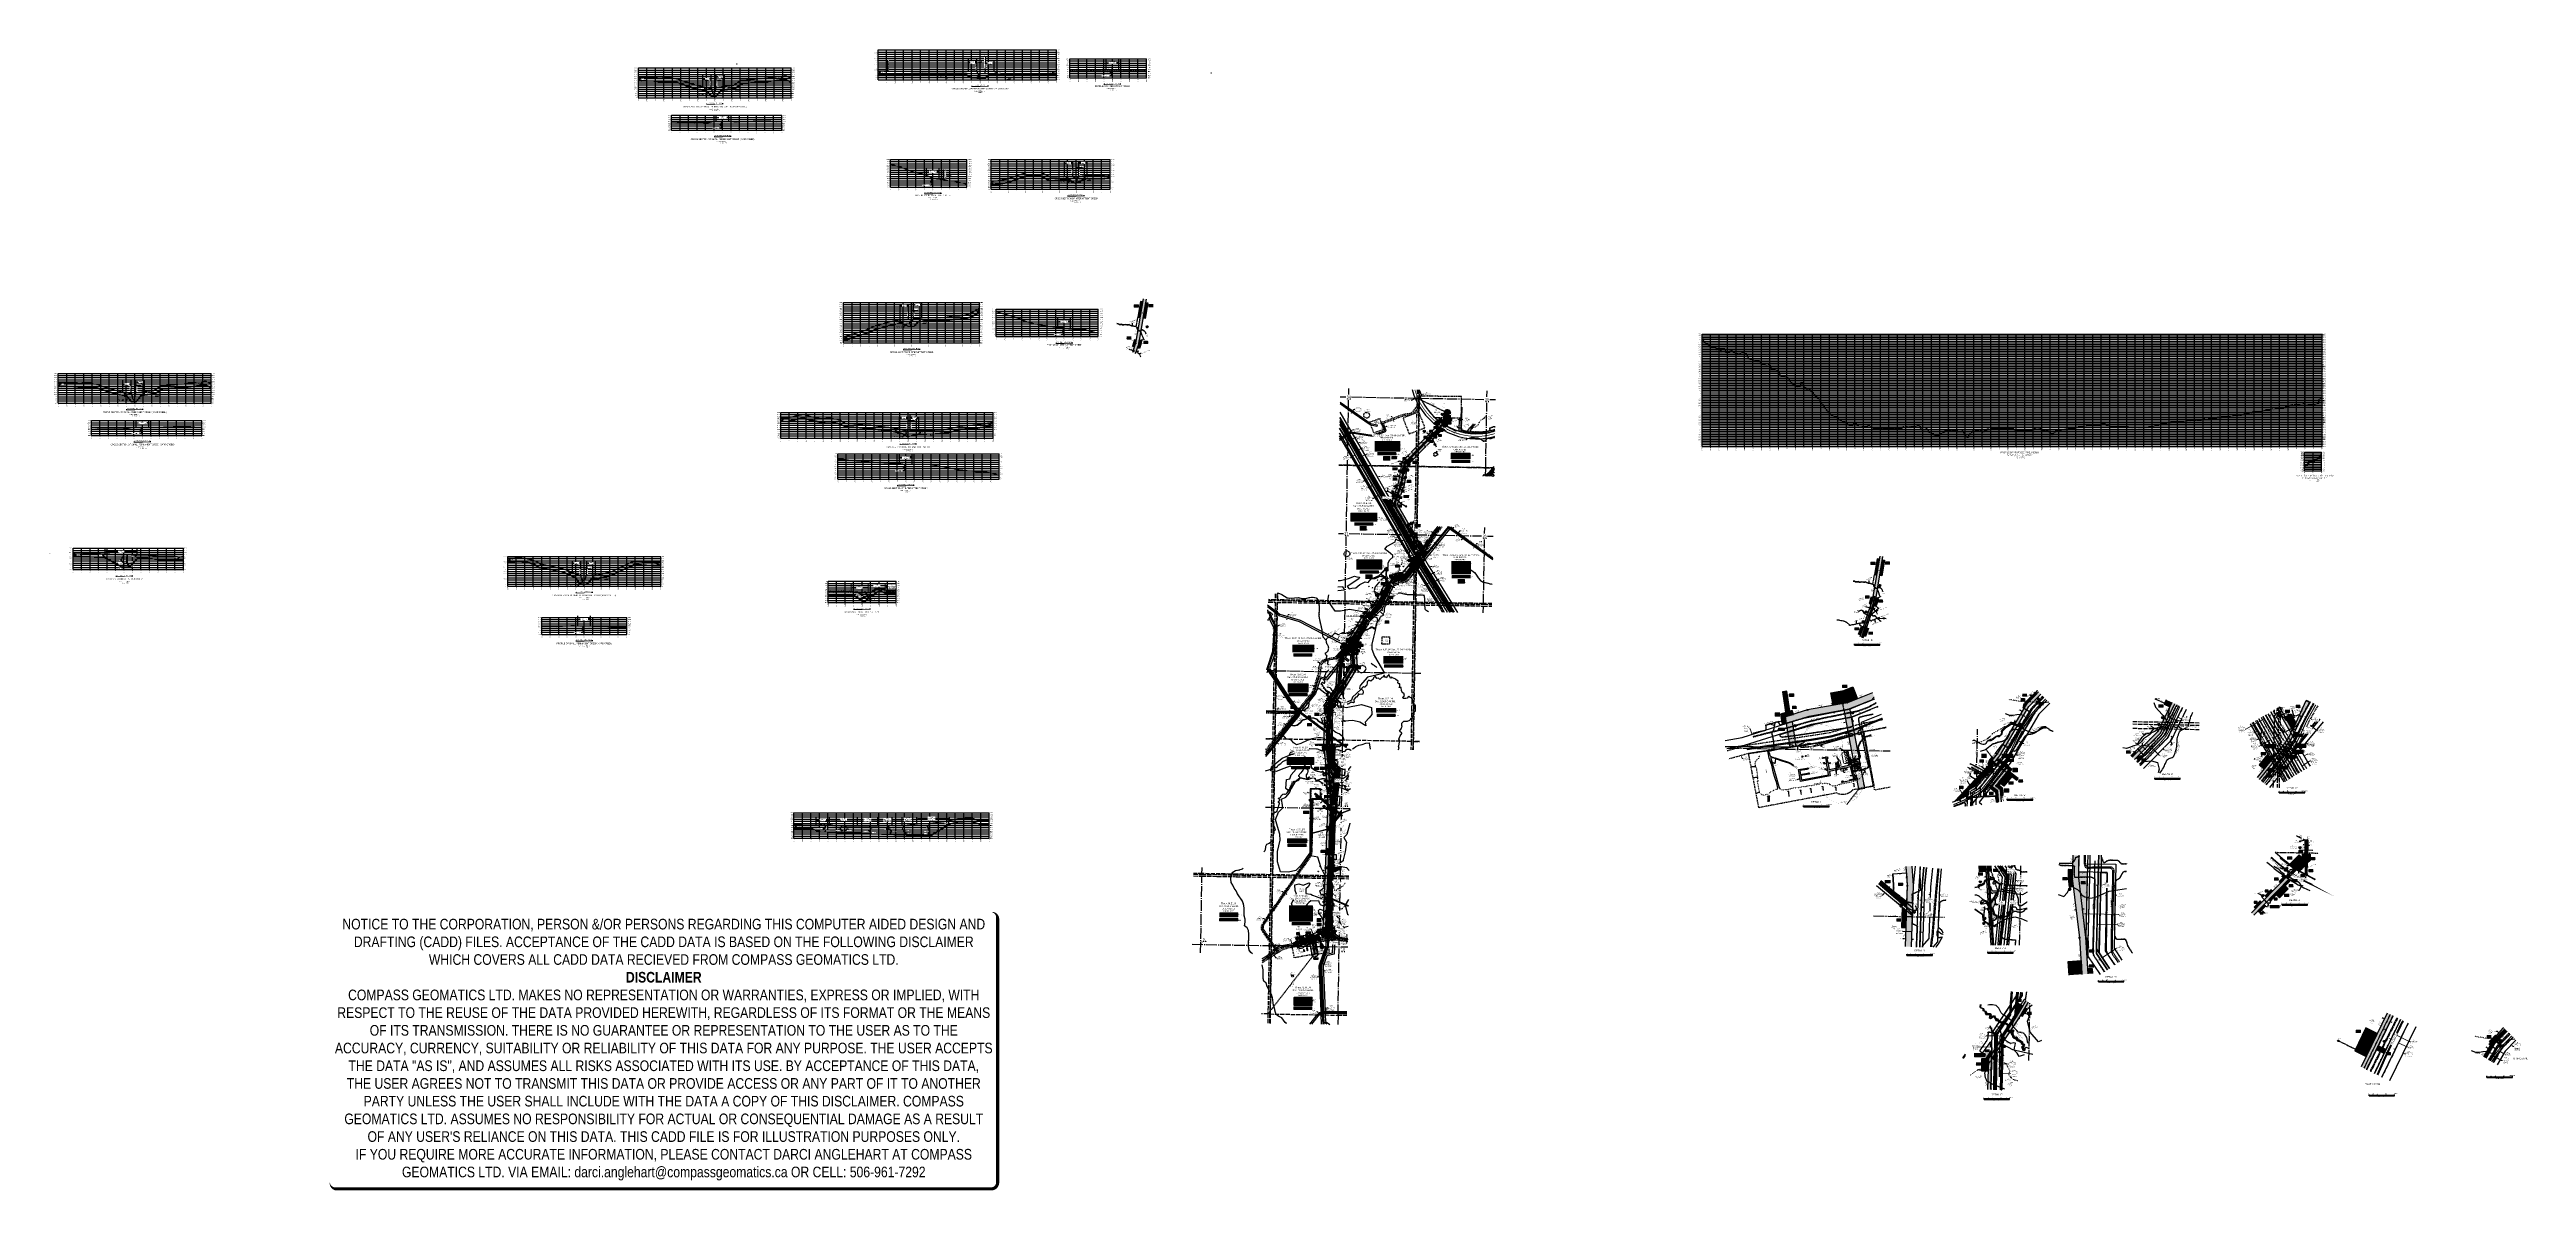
# Model space of a CAD drawing. Extents: x 406232 to 435383, y 6039561 to 6052989.
import ezdxf
from ezdxf.enums import TextEntityAlignment as Align

# ---------------------------------------------------------------- set-up
doc = ezdxf.new("R2010")
doc.units = 0
doc.header["$LTSCALE"] = 5
doc.header["$PDSIZE"] = 0.5
for name, pattern in [('0', [1, 1, 0]), ('foc-ACCESSROAD', [3.75, 2.5, -1.25]), ('foc-QUARTERLINE', [33, 25, -3, 2, -3]), ('foc-SEISMIC', [20.5, 15, -1, 0.5, -1, 0.5, -1, 0.5, -1]), ('foc-TIELINE', [1.875, 1.25, -0.625]), ('foc-TOPO', [1, 0.2, -0.8]), ('foc-TOPO-ephemeral', [6.25, 3.125, -0.625, 0.625, -0.625, 0.625, -0.625]), ('foc-TRAV', [1.875, 1.25, -0.625]), ('foc-UNSURVEYED', [12.5, 10, -2.5]), ('foc-WHEELTRACKS', [2, 0.4, -1.6]), ('UG_PIPE', [1.875, 1.25, -0.625])]:
    doc.linetypes.add(name, pattern=pattern)
doc.layers.get('Defpoints').update_dxf_attribs({"color": 9})
for name, color, linetype in [('10', 1, 'Continuous'), ('35', 37, 'Continuous'), ('9', 3, 'Continuous'), ('AS-FENCE', 48, 'foc-FENCE'), ('AS-OWNER', 7, 'Continuous'), ('AS-PIPE-AG', 44, 'Continuous'), ('AS-PIPE-UG', 44, 'UG_PIPE'), ('AS-PIPE-UG-T', 44, 'Continuous'), ('AS-ROADS', 254, 'Continuous'), ('AS-SEISMIC', 224, 'foc-SEISMIC'), ('AS-SYMBOL', 7, 'Continuous'), ('AS-UNDERLAY-H', 141, 'Continuous'), ('AS-WILDLIFE-BLOCK', 131, 'Continuous'), ('C-AR', 13, 'foc-ACCESSROAD'), ('C-SYMBOL', 7, 'Continuous'), ('C-WS', 13, 'foc-ACCESSROAD'), ('C-WS-S', 13, 'Continuous'), ('CG-NOTES', 7, 'Continuous'), ('DETAIL-T', 7, 'Continuous'), ('F-AR', 190, 'foc-ACCESSROAD'), ('F-RW', 190, 'Continuous'), ('F-WS', 190, 'foc-ACCESSROAD'), ('F-WS-S', 190, 'Continuous'), ('L-BD', 7, 'Continuous'), ('L-BD1', 253, 'Continuous'), ('L-DETAIL-T', 3, 'Continuous'), ('L-MON', 1, 'Continuous'), ('L-QSEC', 8, 'foc-QUARTERLINE'), ('L-ROAD-T', 7, 'Continuous'), ('L-SECLBL', 7, 'Continuous'), ('L-SECQ', 8, 'foc-QUARTERLINE'), ('L-TIE', 7, 'foc-TIELINE'), ('L-TITLEDB', 4, 'Continuous'), ('L-TITLEDB-T', 4, 'Continuous'), ('L-UNS-T', 3, 'Continuous'), ('L-USEC', 7, 'foc-UNSURVEYED'), ('oil_and_gas_wells_pt', 7, 'Continuous'), ('P-BUFFER-H 100m', 191, 'Continuous'), ('P-BUFFER-H 30m', 51, 'Continuous'), ('P-BUFFER-PURPLE', 187, 'foc-TIELINE'), ('P-BUFFER-PURPLE-T', 187, 'Continuous'), ('P-CHAINAGE-CL', 201, 'foc-TIELINE'), ('P-CROSSINGS', 250, 'Continuous'), ('P-CROSSINGS-GRID', 8, 'Continuous'), ('P-CROSSINGS-GROUND', 48, 'foc-TOPO'), ('P-CROSSINGS-LINE', 3, 'Continuous'), ('P-ELEVATION', 7, 'Continuous'), ('P-PROPOSED', 10, 'Continuous'), ('P-PROPOSED-H', 21, 'Continuous'), ('P-TEMP-BLOCKS', 250, 'Continuous'), ('P-TEMP-H', 41, 'Continuous'), ('P-TEMP_LOG DECK', 46, 'Continuous'), ('P-TEMP_WORKSPACE', 46, 'Continuous'), ('P-TRAV', 4, 'foc-TRAV'), ('P-TXT', 4, 'Continuous'), ('P-WORKAREA', 113, 'Continuous'), ('P-WORKAREA-COUNTY', 104, 'Continuous'), ('P-WORKAREA-COUNTY-H', 71, 'Continuous'), ('P-WORKAREA-H', 111, 'Continuous'), ('S-T7', 7, 'Continuous'), ('T-BUSH', 110, '0'), ('T-BUSH-T', 110, 'Continuous'), ('T-CREEK', 160, 'Continuous'), ('T-DRAW', 143, 'foc-TOPO-ephemeral'), ('T-GENERAL', 48, 'foc-TOPO'), ('T-SLOPE', 48, 'Continuous'), ('T-TIE', 201, 'foc-TIELINE'), ('T-VEGETATION CHANGE', 104, 'foc-TOPO'), ('T-VEGETATION-CHANGE', 104, 'foc-TOPO'), ('T-WATER', 160, 'Continuous'), ('T-WATER-H', 133, 'Continuous'), ('T-WATER-P3', 160, 'foc-WHEELTRACKS'), ('T-WATER-T', 170, 'Continuous'), ('WETLAND', 143, 'Continuous'), ('WETLAND-T', 146, 'Continuous'), ('wildlife_features', 7, 'Continuous')]:
    doc.layers.add(name, color=color, linetype=linetype)
for name, color, linetype, lineweight in [('AS-GENERAL', 48, 'Continuous', 18), ('C-WS-T', 13, 'Continuous', 9), ('F-AR-T', 190, 'Continuous', 9), ('F-RW-T', 190, 'Continuous', 9), ('F-WS-T', 190, 'Continuous', 9), ('P-CHAINAGE-T', 201, 'Continuous', 18), ('T-TEXT', 48, 'Continuous', 18), ('T-TIE-T', 201, 'Continuous', 18)]:
    doc.layers.add(name, color=color, linetype=linetype, lineweight=lineweight)
doc.layers.add('DISCLAIMER', color=7, linetype='Continuous', plot=False)
doc.layers.add('P-100m WELL BORE BUFFER', color=7, linetype='Continuous', true_color=0xf5ffd6)
doc.styles.add('140', font='ARIALN.TTF', dxfattribs={"height": 15})
doc.styles.add('175L', font='ARIALN.TTF', dxfattribs={"height": 20})
doc.styles.add('80', font='ARIALN.TTF', dxfattribs={"height": 10})
doc.styles.add('80CG', font='ARIALN.TTF', dxfattribs={"height": 10})
doc.styles.add('80L', font='ARIALN.TTF', dxfattribs={"height": 10})
doc.styles.add('80LS', font='ARIALNI.TTF', dxfattribs={"height": 10})
doc.styles.add('BOLD', font='ARIALNB.TTF')
doc.styles.add('Crossing', font='ARIALN.TTF', dxfattribs={"height": 10})
doc.styles.add('DESCRIPTION', font='ARIALN.TTF', dxfattribs={"height": 2.5})
doc.styles.add('foc-LtypeFont', font='ARIALN.TTF', dxfattribs={"height": 7.35})
doc.styles.add('Legend', font='ARIALN.TTF')
doc.styles.add('SIMPLEX', font='ARIALN.TTF')
doc.linetypes.add('foc-FENCE', pattern='A,10,-1,["X",foc-LtypeFont,S=0.2,R=0,X=-0.625,Y=-0.75],-1.24', length=12.24)
doc.linetypes.add('foc-TOPO-flowdirection-NOLINE', pattern='A,0,[">",foc-LtypeFont,S=0.3,R=0,X=0,Y=-0.945],-20,[">",foc-LtypeFont,S=0.3,R=0,X=0,Y=-0.945],0', length=20)
doc.dimstyles.new('Compass 5 000', dxfattribs={"dimscale": 5, "dimtxt": 9, "dimasz": 2, "dimexe": 0.2, "dimexo": 0.0625, "dimgap": 0.5, "dimtad": 0, "dimtih": 1, "dimtoh": 1, "dimzin": 0, "dimdsep": 46, "dimtxsty": '80CG', "dimcen": 0.1, "dimse1": 1, "dimse2": 1, "dimclrd": 256, "dimclrt": 256, "dimaunit": 1, "dimadec": 4, "dimazin": 0, "dimtfac": 0.06, "dimtofl": 0, "dimtmove": 0, "dimatfit": 1, "dimfxl": 0.2, "dimtolj": 1, "dimtzin": 0, "dimlwd": -1, "dimarcsym": 0})
pattern_1 = [(45, (192.612, 2759.253), (0, 22.440395626), [15.86775592, -15.86775592]), (45, (188.404, 2763.461), (0, 22.440395626), [15.86775592, -15.86775592]), (45, (184.197, 2767.668), (0, 22.440395626), [15.86775592, -15.86775592]), (135, (184.197, 2770.473), (-22.440395626, 0), [15.86775592, -15.86775592]), (135, (188.404, 2774.681), (-22.440395626, 0), [15.86775592, -15.86775592]), (135, (192.612, 2778.889), (-22.440395626, 0), [15.86775592, -15.86775592])]
pattern_2 = [(45, (192.612, 2759.253), (0, 22.440395626), [15.86775592, -15.86775592]), (45, (188.404, 2763.461), (0, 22.440395626), [15.86775592, -15.86775592]), (45, (184.197, 2767.668), (0, 22.440395626), [15.86775592, -15.86775592]), (135, (184.197, 2770.473), (-22.440395626, 0), [15.86775592, -15.86775592]), (135, (188.404, 2774.681), (-22.440395626, 0), [15.86775592, -15.86775592]), (135, (192.612, 2778.889), (-22.440395626, 0), [15.86775592, -15.86775592])]
pattern_3 = [(45, (192.612, 2759.253), (0, 22.440395626), [15.86775592, -15.86775592]), (45, (188.404, 2763.461), (0, 22.440395626), [15.86775592, -15.86775592]), (45, (184.197, 2767.668), (0, 22.440395626), [15.86775592, -15.86775592]), (135, (184.197, 2770.473), (-22.440395626, 0), [15.86775592, -15.86775592]), (135, (188.404, 2774.681), (-22.440395626, 0), [15.86775592, -15.86775592]), (135, (192.612, 2778.889), (-22.440395626, 0), [15.86775592, -15.86775592])]
pattern_4 = [(45, (192.612, 2759.253), (0, 22.440395626), [15.86775592, -15.86775592]), (45, (188.404, 2763.461), (0, 22.440395626), [15.86775592, -15.86775592]), (45, (184.197, 2767.668), (0, 22.440395626), [15.86775592, -15.86775592]), (135, (184.197, 2770.473), (-22.440395626, 0), [15.86775592, -15.86775592]), (135, (188.404, 2774.681), (-22.440395626, 0), [15.86775592, -15.86775592]), (135, (192.612, 2778.889), (-22.440395626, 0), [15.86775592, -15.86775592])]

# ---------------------------------------------------------------- blocks, each defined once
blk = doc.blocks.new('L-SECLBL')
at = {"layer": '9', "color": 7}
for p, q in [((-5, -28), (-12, -28)), ((21, -28), (13, -28))]:
    blk.add_line(p, q, dxfattribs=at)
at = {"layer": '10', "color": 2, "style": 'SIMPLEX'}
blk.add_attdef('SEC', text='', height=30, dxfattribs=at).set_placement((0, 0), align=Align.MIDDLE)
at = {"layer": '10', "color": 5, "style": '80L'}
blk.add_attdef('TWP', text='', height=9.5, dxfattribs=at).set_placement((-14, -27), align=Align.MIDDLE_RIGHT)
blk.add_attdef('RGE', text='', height=9.5, dxfattribs=at).set_placement((4, -27), align=Align.MIDDLE_CENTER)
blk.add_attdef('MER', text='', height=9.5, dxfattribs=at).set_placement((23, -27), align=Align.MIDDLE_LEFT)
blk = doc.blocks.new('*D397')
at = {"layer": 'Defpoints', "color": 0, "transparency": 16777216}
for p in [(421282, 6045234), (421282, 6045232), (421302, 6045233)]:
    blk.add_point(p, dxfattribs=at)
at = {"layer": 'F-RW-T', "transparency": 16777216}
for p, q in [((421272, 6045233), (421227, 6045234)), ((421312, 6045232), (421322, 6045231))]:
    blk.add_line(p, q, dxfattribs=at)
for points in [[(421272, 6045234), (421272, 6045231), (421282, 6045232)], [(421312, 6045233), (421312, 6045230), (421302, 6045232)]]:
    blk.add_solid(points, dxfattribs=at)
at = {"layer": 'F-RW-T', "transparency": 16777216, "insert": (421187, 6045234), "char_height": 10, "attachment_point": 5, "style": '80CG'}
blk.add_mtext('\\A1;PGI\\P20.00 P/L R/W\\PPLA 240422\\P(61090-1)\\P(61089-1)', dxfattribs=at)
blk = doc.blocks.new('*D398')
at = {"layer": 'F-RW-T', "transparency": 16777216}
for p, q in [((421356, 6044551), (421348, 6044546)), ((421390, 6044574), (421398, 6044579)), ((421398, 6044579), (421408, 6044579))]:
    blk.add_line(p, q, dxfattribs=at)
for points in [[(421355, 6044553), (421357, 6044550), (421365, 6044557)], [(421389, 6044575), (421391, 6044572), (421381, 6044568)]]:
    blk.add_solid(points, dxfattribs=at)
at = {"layer": 'F-RW-T', "transparency": 16777216, "insert": (421447, 6044579), "char_height": 10, "attachment_point": 5, "style": '80CG', "bg_fill": 3, "box_fill_scale": 1.1, "bg_fill_color": 256, "bg_fill_true_color": 13158600, "bg_fill_transparency": 0}
blk.add_mtext('\\A1;PGI\\P20.00 P/L R/W\\PPLA 240422', dxfattribs=at)
at = {"layer": 'Defpoints', "color": 0, "transparency": 16777216}
for p in [(421362, 6044561), (421378, 6044573), (421381, 6044568)]:
    blk.add_point(p, dxfattribs=at)
blk = doc.blocks.new('*D399')
at = {"layer": 'F-RW-T', "transparency": 16777216}
for p, q in [((421328, 6043853), (421318, 6043853)), ((421368, 6043851), (421378, 6043851))]:
    blk.add_line(p, q, dxfattribs=at)
for points in [[(421328, 6043855), (421328, 6043851), (421338, 6043852)], [(421368, 6043853), (421368, 6043850), (421358, 6043852)]]:
    blk.add_solid(points, dxfattribs=at)
at = {"layer": 'F-RW-T', "transparency": 16777216, "insert": (421418, 6043851), "char_height": 10, "attachment_point": 5, "style": '80CG', "bg_fill": 3, "box_fill_scale": 1.1, "bg_fill_color": 256, "bg_fill_true_color": 13158600, "bg_fill_transparency": 0}
blk.add_mtext('\\A1;PGI\\P20.00 P/L R/W\\PPLA 240422', dxfattribs=at)
at = {"layer": 'Defpoints', "color": 0, "transparency": 16777216}
for p in [(421338, 6043837), (421358, 6043852), (421358, 6043836)]:
    blk.add_point(p, dxfattribs=at)
blk = doc.blocks.new('*D402')
at = {"layer": 'Defpoints', "color": 0, "transparency": 16777216}
for p in [(422526, 6047164), (422532, 6047160), (422545, 6047176)]:
    blk.add_point(p, dxfattribs=at)
at = {"layer": 'F-RW-T', "transparency": 16777216}
for p, q in [((422531, 6047186), (422524, 6047193)), ((422552, 6047169), (422564, 6047160)), ((422564, 6047160), (422574, 6047160))]:
    blk.add_line(p, q, dxfattribs=at)
for points in [[(422532, 6047188), (422530, 6047185), (422539, 6047180)], [(422553, 6047170), (422551, 6047168), (422545, 6047176)]]:
    blk.add_solid(points, dxfattribs=at)
at = {"layer": 'F-RW-T', "transparency": 16777216, "insert": (422613, 6047160), "char_height": 10, "attachment_point": 5, "style": '80CG'}
blk.add_mtext('\\A1;CNRL\\P7.00 P/L R/W\\PPlan 832 1659\\PPLA 820687', dxfattribs=at)
blk = doc.blocks.new('*D405')
at = {"layer": 'Defpoints', "color": 0, "transparency": 16777216}
for p in [(422468, 6047050), (422489, 6047108), (422504, 6047095)]:
    blk.add_point(p, dxfattribs=at)
at = {"layer": 'F-RW-T', "transparency": 16777216}
for p, q in [((422444, 6047069), (422437, 6047076)), ((422475, 6047044), (422483, 6047038)), ((422483, 6047038), (422493, 6047038))]:
    blk.add_line(p, q, dxfattribs=at)
for points in [[(422445, 6047071), (422443, 6047068), (422452, 6047063)], [(422476, 6047045), (422474, 6047043), (422468, 6047050)]]:
    blk.add_solid(points, dxfattribs=at)
at = {"layer": 'F-RW-T', "transparency": 16777216, "insert": (422533, 6047038), "char_height": 10, "attachment_point": 5, "style": '80CG'}
blk.add_mtext('\\A1;CNRL\\P20.00 P/L R/W\\PPlan 812 2216\\PPLA 800697', dxfattribs=at)
blk = doc.blocks.new('*D406')
at = {"layer": 'Defpoints', "color": 0, "transparency": 16777216}
for p in [(422180, 6046743), (422187, 6046725), (422192, 6046726)]:
    blk.add_point(p, dxfattribs=at)
at = {"layer": 'F-RW-T', "transparency": 16777216}
for p, q in [((422181, 6046754), (422178, 6046764)), ((422195, 6046717), (422199, 6046708)), ((422199, 6046708), (422209, 6046708))]:
    blk.add_line(p, q, dxfattribs=at)
for points in [[(422183, 6046755), (422180, 6046754), (422185, 6046745)], [(422197, 6046718), (422194, 6046716), (422192, 6046726)]]:
    blk.add_solid(points, dxfattribs=at)
at = {"layer": 'F-RW-T', "transparency": 16777216, "insert": (422248, 6046708), "char_height": 10, "attachment_point": 5, "style": '80CG'}
blk.add_mtext('\\A1;CNRL\\P20.00 P/L R/W\\PPlan 812 2216\\PPLA 800697', dxfattribs=at)
blk = doc.blocks.new('*D408')
at = {"layer": 'Defpoints', "color": 0, "transparency": 16777216}
for p in [(420980, 6045222), (420927, 6045188), (420943, 6045176)]:
    blk.add_point(p, dxfattribs=at)
at = {"layer": 'F-RW-T', "transparency": 16777216}
for p, q in [((420957, 6045241), (420949, 6045247)), ((420988, 6045216), (421003, 6045204)), ((421003, 6045204), (421013, 6045204))]:
    blk.add_line(p, q, dxfattribs=at)
for points in [[(420958, 6045242), (420956, 6045240), (420965, 6045235)], [(420989, 6045217), (420987, 6045215), (420980, 6045222)]]:
    blk.add_solid(points, dxfattribs=at)
at = {"layer": 'F-RW-T', "transparency": 16777216, "insert": (421053, 6045204), "char_height": 10, "attachment_point": 5, "style": '80CG'}
blk.add_mtext('\\A1;CNRL\\P20.00 P/L R/W\\PPlan 812 2216\\PPLA 800697', dxfattribs=at)
blk = doc.blocks.new('*D409')
at = {"layer": 'Defpoints', "color": 0, "transparency": 16777216}
for p in [(422731, 6047333), (422740, 6047345), (422809, 6047295)]:
    blk.add_point(p, dxfattribs=at)
at = {"layer": 'F-RW-T', "transparency": 16777216}
for p, q in [((422794, 6047275), (422788, 6047267)), ((422815, 6047303), (422829, 6047323)), ((422829, 6047323), (422839, 6047323))]:
    blk.add_line(p, q, dxfattribs=at)
for points in [[(422793, 6047276), (422795, 6047274), (422800, 6047283)], [(422813, 6047304), (422816, 6047302), (422809, 6047295)]]:
    blk.add_solid(points, dxfattribs=at)
at = {"layer": 'F-RW-T', "transparency": 16777216, "insert": (422878, 6047323), "char_height": 10, "attachment_point": 5, "style": '80CG'}
blk.add_mtext('\\A1;CNRL\\P15.00 P/L R/W\\PPlan 102 0179\\PPLA 030506', dxfattribs=at)
blk = doc.blocks.new('*D410')
at = {"layer": 'Defpoints', "color": 0, "transparency": 16777216}
for p in [(423010, 6047150), (423037, 6047112), (423046, 6047124)]:
    blk.add_point(p, dxfattribs=at)
at = {"layer": 'F-RW-T', "transparency": 16777216}
for p, q in [((422995, 6047130), (422990, 6047122)), ((423016, 6047158), (423027, 6047174)), ((423027, 6047174), (423037, 6047174))]:
    blk.add_line(p, q, dxfattribs=at)
for points in [[(422994, 6047131), (422997, 6047129), (423001, 6047138)], [(423015, 6047159), (423017, 6047157), (423010, 6047150)]]:
    blk.add_solid(points, dxfattribs=at)
at = {"layer": 'F-RW-T', "transparency": 16777216, "insert": (423076, 6047174), "char_height": 10, "attachment_point": 5, "style": '80CG'}
blk.add_mtext('\\A1;CNRL\\P15.00 P/L R/W\\PPlan 102 0179\\PPLA 030506', dxfattribs=at)
blk = doc.blocks.new('*D411')
at = {"layer": 'Defpoints', "color": 0, "transparency": 16777216}
for p in [(422101, 6047252), (422110, 6047236), (422123, 6047244)]:
    blk.add_point(p, dxfattribs=at)
at = {"layer": 'F-RW-T', "transparency": 16777216}
for p, q in [((422123, 6047264), (422132, 6047269)), ((422084, 6047242), (422074, 6047242)), ((422093, 6047247), (422084, 6047242))]:
    blk.add_line(p, q, dxfattribs=at)
for points in [[(422122, 6047266), (422124, 6047263), (422114, 6047259)], [(422092, 6047248), (422093, 6047245), (422101, 6047252)]]:
    blk.add_solid(points, dxfattribs=at)
at = {"layer": 'F-RW-T', "transparency": 16777216, "insert": (422035, 6047242), "char_height": 10, "attachment_point": 5, "style": '80CG'}
blk.add_mtext('\\A1;Pembina\\P15.00 P/L R/W\\PPLA 230988', dxfattribs=at)
blk = doc.blocks.new('*D412')
at = {"layer": 'Defpoints', "color": 0, "transparency": 16777216}
for p in [(422426, 6046700), (422431, 6046691), (422439, 6046708)]:
    blk.add_point(p, dxfattribs=at)
at = {"layer": 'F-RW-T', "transparency": 16777216}
for p, q in [((422414, 6046680), (422404, 6046680)), ((422423, 6046686), (422414, 6046680)), ((422453, 6046704), (422461, 6046709))]:
    blk.add_line(p, q, dxfattribs=at)
for points in [[(422422, 6046687), (422424, 6046684), (422431, 6046691)], [(422452, 6046705), (422454, 6046703), (422444, 6046699)]]:
    blk.add_solid(points, dxfattribs=at)
at = {"layer": 'F-RW-T', "transparency": 16777216, "insert": (422365, 6046680), "char_height": 10, "attachment_point": 5, "style": '80CG'}
blk.add_mtext('\\A1;Pembina\\P15.00 P/L R/W\\PPLA 230988', dxfattribs=at)
blk = doc.blocks.new('*D413')
at = {"layer": 'Defpoints', "color": 0, "transparency": 16777216}
for p in [(422153, 6047193), (422163, 6047175), (422179, 6047208)]:
    blk.add_point(p, dxfattribs=at)
at = {"layer": 'F-RW-T', "transparency": 16777216}
for p, q in [((422146, 6047165), (422136, 6047165)), ((422154, 6047170), (422146, 6047165)), ((422198, 6047195), (422206, 6047200))]:
    blk.add_line(p, q, dxfattribs=at)
for points in [[(422153, 6047171), (422155, 6047168), (422163, 6047175)], [(422197, 6047196), (422198, 6047193), (422189, 6047190)]]:
    blk.add_solid(points, dxfattribs=at)
at = {"layer": 'F-RW-T', "transparency": 16777216, "insert": (422096, 6047165), "char_height": 10, "attachment_point": 5, "style": '80CG'}
blk.add_mtext('\\A1;Keyera\\P30.00 P/L R/W\\PPLA 200100', dxfattribs=at)
blk = doc.blocks.new('*D414')
at = {"layer": 'Defpoints', "color": 0, "transparency": 16777216}
for p in [(422482, 6046638), (422483, 6046636), (422507, 6046654)]:
    blk.add_point(p, dxfattribs=at)
at = {"layer": 'F-RW-T', "transparency": 16777216}
for p, q in [((422466, 6046626), (422456, 6046626)), ((422474, 6046631), (422466, 6046626)), ((422517, 6046657), (422525, 6046663))]:
    blk.add_line(p, q, dxfattribs=at)
for points in [[(422474, 6046632), (422475, 6046630), (422483, 6046636)], [(422516, 6046659), (422518, 6046656), (422508, 6046652)]]:
    blk.add_solid(points, dxfattribs=at)
at = {"layer": 'F-RW-T', "transparency": 16777216, "insert": (422417, 6046626), "char_height": 10, "attachment_point": 5, "style": '80CG'}
blk.add_mtext('\\A1;Keyera\\P30.00 P/L R/W\\PPLA 200100', dxfattribs=at)
blk = doc.blocks.new('*D415')
at = {"layer": 'Defpoints', "color": 0, "transparency": 16777216}
for p in [(420798, 6046297), (420803, 6046317), (420803, 6046317)]:
    blk.add_point(p, dxfattribs=at)
at = {"layer": 'F-RW-T', "transparency": 16777216}
for p, q in [((420795, 6046288), (420792, 6046278)), ((420806, 6046326), (420810, 6046342)), ((420810, 6046342), (420820, 6046342))]:
    blk.add_line(p, q, dxfattribs=at)
for points in [[(420794, 6046288), (420797, 6046287), (420798, 6046297)], [(420804, 6046327), (420807, 6046326), (420803, 6046317)]]:
    blk.add_solid(points, dxfattribs=at)
at = {"layer": 'F-RW-T', "transparency": 16777216, "insert": (420860, 6046342), "char_height": 10, "attachment_point": 5, "style": '80CG'}
blk.add_mtext('\\A1;PGI\\P20.00 P/L R/W\\PPLA 220080', dxfattribs=at)
blk = doc.blocks.new('*D416')
at = {"layer": 'Defpoints', "color": 0, "transparency": 16777216}
for p in [(420689, 6045206), (420718, 6045196), (420719, 6045206)]:
    blk.add_point(p, dxfattribs=at)
at = {"layer": 'F-RW-T', "transparency": 16777216}
for p, q in [((420689, 6045216), (420689, 6045236)), ((420689, 6045236), (420699, 6045236)), ((420688, 6045186), (420688, 6045176))]:
    blk.add_line(p, q, dxfattribs=at)
for points in [[(420687, 6045216), (420690, 6045216), (420689, 6045206)], [(420687, 6045186), (420690, 6045186), (420688, 6045196)]]:
    blk.add_solid(points, dxfattribs=at)
at = {"layer": 'F-RW-T', "transparency": 16777216, "insert": (420738, 6045236), "char_height": 10, "attachment_point": 5, "style": '80CG'}
blk.add_mtext('\\A1;CNRL\\P10.00 P/L R/W\\PPLA 195274', dxfattribs=at)
blk = doc.blocks.new('*D417')
at = {"layer": 'Defpoints', "color": 0, "transparency": 16777216}
for p in [(420668, 6044836), (420676, 6044830), (420676, 6044830)]:
    blk.add_point(p, dxfattribs=at)
at = {"layer": 'F-RW-T', "transparency": 16777216}
for p, q in [((420660, 6044842), (420652, 6044849)), ((420684, 6044823), (420691, 6044817)), ((420691, 6044817), (420701, 6044817))]:
    blk.add_line(p, q, dxfattribs=at)
for points in [[(420661, 6044844), (420659, 6044841), (420668, 6044836)], [(420685, 6044825), (420682, 6044822), (420676, 6044830)]]:
    blk.add_solid(points, dxfattribs=at)
at = {"layer": 'F-RW-T', "transparency": 16777216, "insert": (420740, 6044817), "char_height": 10, "attachment_point": 5, "style": '80CG'}
blk.add_mtext('\\A1;CNRL\\P10.00 P/L R/W\\PPLA 195274', dxfattribs=at)
blk = doc.blocks.new('*D418')
at = {"layer": 'Defpoints', "color": 0, "transparency": 16777216}
for p in [(421290, 6044709), (421291, 6044754), (421297, 6044754)]:
    blk.add_point(p, dxfattribs=at)
at = {"layer": 'F-RW-T', "transparency": 16777216}
for p, q in [((421280, 6044710), (421224, 6044711)), ((421306, 6044709), (421316, 6044709))]:
    blk.add_line(p, q, dxfattribs=at)
for points in [[(421280, 6044711), (421280, 6044708), (421290, 6044709)], [(421306, 6044711), (421306, 6044707), (421296, 6044709)]]:
    blk.add_solid(points, dxfattribs=at)
at = {"layer": 'F-RW-T', "transparency": 16777216, "insert": (421186, 6044711), "char_height": 10, "attachment_point": 5, "style": '80CG'}
blk.add_mtext('\\A1;CNRL\\P6.00 P/L R/W\\PPlan 892 0674\\PPLA 890210', dxfattribs=at)
blk = doc.blocks.new('*D419')
at = {"layer": 'Defpoints', "color": 0, "transparency": 16777216}
for p in [(421294, 6044643), (421295, 6044687), (421315, 6044686)]:
    blk.add_point(p, dxfattribs=at)
at = {"layer": 'F-RW-T', "transparency": 16777216}
for p, q in [((421284, 6044643), (421226, 6044644)), ((421324, 6044642), (421334, 6044642))]:
    blk.add_line(p, q, dxfattribs=at)
for points in [[(421284, 6044645), (421284, 6044641), (421294, 6044643)], [(421324, 6044644), (421324, 6044641), (421314, 6044642)]]:
    blk.add_solid(points, dxfattribs=at)
at = {"layer": 'F-RW-T', "transparency": 16777216, "insert": (421187, 6044644), "char_height": 10, "attachment_point": 5, "style": '80CG'}
blk.add_mtext('\\A1;CNRL\\P20.00 P/L R/W\\PPlan 822 2777\\PPLA 820403', dxfattribs=at)
blk = doc.blocks.new('*D420')
at = {"layer": 'F-RW-T', "transparency": 16777216}
for p, q in [((421297, 6043742), (421245, 6043745)), ((421337, 6043741), (421347, 6043740))]:
    blk.add_line(p, q, dxfattribs=at)
for points in [[(421297, 6043744), (421297, 6043741), (421307, 6043742)], [(421337, 6043743), (421337, 6043739), (421327, 6043741)]]:
    blk.add_solid(points, dxfattribs=at)
at = {"layer": 'F-RW-T', "transparency": 16777216, "insert": (421205, 6043745), "char_height": 10, "attachment_point": 5, "style": '80CG', "bg_fill": 3, "box_fill_scale": 1.1, "bg_fill_color": 256, "bg_fill_true_color": 13158600, "bg_fill_transparency": 0}
blk.add_mtext('\\A1;CNRL\\P20.00 P/L R/W\\PPlan 822 2777\\PPLA 820403', dxfattribs=at)
at = {"layer": 'Defpoints', "color": 0, "transparency": 16777216}
for p in [(421307, 6043743), (421307, 6043742), (421327, 6043742)]:
    blk.add_point(p, dxfattribs=at)
blk = doc.blocks.new('*D421')
at = {"layer": 'F-RW-T', "transparency": 16777216}
for p, q in [((421260, 6042829), (421250, 6042829)), ((421300, 6042827), (421338, 6042825))]:
    blk.add_line(p, q, dxfattribs=at)
for points in [[(421260, 6042830), (421260, 6042827), (421270, 6042828)], [(421300, 6042829), (421300, 6042825), (421290, 6042827)]]:
    blk.add_solid(points, dxfattribs=at)
at = {"layer": 'F-RW-T', "transparency": 16777216, "insert": (421378, 6042825), "char_height": 10, "attachment_point": 5, "style": '80CG', "bg_fill": 3, "box_fill_scale": 1.1, "bg_fill_color": 256, "bg_fill_true_color": 13158600, "bg_fill_transparency": 0}
blk.add_mtext('\\A1;CNRL\\P20.00 P/L R/W\\PPlan 822 2777\\PPLA 820403', dxfattribs=at)
at = {"layer": 'Defpoints', "color": 0, "transparency": 16777216}
for p in [(421269, 6042807), (421270, 6042828), (421289, 6042806)]:
    blk.add_point(p, dxfattribs=at)
blk = doc.blocks.new('*D422')
at = {"layer": 'F-RW-T', "transparency": 16777216}
for p, q in [((421331, 6044598), (421390, 6044637)), ((421390, 6044637), (421400, 6044637)), ((421310, 6044583), (421301, 6044578))]:
    blk.add_line(p, q, dxfattribs=at)
for points in [[(421309, 6044585), (421311, 6044582), (421318, 6044589)], [(421330, 6044599), (421332, 6044596), (421323, 6044592)]]:
    blk.add_solid(points, dxfattribs=at)
at = {"layer": 'F-RW-T', "transparency": 16777216, "insert": (421438, 6044637), "char_height": 10, "attachment_point": 5, "style": '80CG', "bg_fill": 3, "box_fill_scale": 1.1, "bg_fill_color": 256, "bg_fill_true_color": 13158600, "bg_fill_transparency": 0}
blk.add_mtext('\\A1;CNRL\\P6.00 P/L R/W\\PPlan 892 0674\\PPLA 890210', dxfattribs=at)
at = {"layer": 'Defpoints', "color": 0, "transparency": 16777216}
for p in [(421318, 6044589), (421330, 6044571), (421335, 6044574)]:
    blk.add_point(p, dxfattribs=at)
blk = doc.blocks.new('*D423')
at = {"layer": 'Defpoints', "color": 0, "transparency": 16777216}
for p in [(421333, 6043933), (421339, 6043933), (421324, 6043661)]:
    blk.add_point(p, dxfattribs=at)
at = {"layer": 'F-RW-T', "transparency": 16777216}
for p, q in [((421314, 6043662), (421304, 6043662)), ((421340, 6043661), (421355, 6043660))]:
    blk.add_line(p, q, dxfattribs=at)
for points in [[(421314, 6043663), (421314, 6043660), (421324, 6043661)], [(421340, 6043662), (421340, 6043659), (421330, 6043661)]]:
    blk.add_solid(points, dxfattribs=at)
at = {"layer": 'F-RW-T', "transparency": 16777216, "insert": (421393, 6043660), "char_height": 10, "attachment_point": 5, "style": '80CG'}
blk.add_mtext('\\A1;CNRL\\P6.00 P/L R/W\\PPlan 032 3049\\PPLA 982529', dxfattribs=at)
blk = doc.blocks.new('*D424')
at = {"layer": 'F-RW-T', "transparency": 16777216}
for p, q in [((421293, 6043158), (421208, 6043161)), ((421319, 6043157), (421329, 6043156))]:
    blk.add_line(p, q, dxfattribs=at)
for points in [[(421294, 6043160), (421293, 6043156), (421303, 6043157)], [(421319, 6043159), (421319, 6043155), (421309, 6043157)]]:
    blk.add_solid(points, dxfattribs=at)
at = {"layer": 'F-RW-T', "transparency": 16777216, "insert": (421169, 6043161), "char_height": 10, "attachment_point": 5, "style": '80CG', "bg_fill": 3, "box_fill_scale": 1.1, "bg_fill_color": 256, "bg_fill_true_color": 13158600, "bg_fill_transparency": 0}
blk.add_mtext('\\A1;CNRL\\P6.00 P/L R/W\\PPlan 032 3049\\PPLA 982529', dxfattribs=at)
at = {"layer": 'Defpoints', "color": 0, "transparency": 16777216}
for p in [(421303, 6043145), (421309, 6043157), (421309, 6043145)]:
    blk.add_point(p, dxfattribs=at)
blk = doc.blocks.new('*D425')
at = {"layer": 'Defpoints', "color": 0, "transparency": 16777216}
for p in [(421203, 6042240), (421212, 6042233), (421213, 6042236)]:
    blk.add_point(p, dxfattribs=at)
at = {"layer": 'F-RW-T', "transparency": 16777216}
for p, q in [((421192, 6042240), (421183, 6042243)), ((421221, 6042230), (421231, 6042227)), ((421231, 6042227), (421241, 6042227))]:
    blk.add_line(p, q, dxfattribs=at)
for points in [[(421193, 6042242), (421192, 6042238), (421202, 6042237)], [(421222, 6042231), (421221, 6042228), (421212, 6042233)]]:
    blk.add_solid(points, dxfattribs=at)
at = {"layer": 'F-RW-T', "transparency": 16777216, "insert": (421279, 6042227), "char_height": 10, "attachment_point": 5, "style": '80CG'}
blk.add_mtext('\\A1;CNRL\\P8.00 P/L R/W\\PPlan 032 3049\\PPLA 982529', dxfattribs=at)
blk = doc.blocks.new('*D426')
at = {"layer": 'Defpoints', "color": 0, "transparency": 16777216}
for p in [(421489, 6042514), (421491, 6042534), (421499, 6042533)]:
    blk.add_point(p, dxfattribs=at)
at = {"layer": 'F-RW-T', "transparency": 16777216}
for p, q in [((421492, 6042568), (421502, 6042568)), ((421496, 6042503), (421495, 6042493)), ((421500, 6042543), (421501, 6042553)), ((421502, 6042568), (421501, 6042553))]:
    blk.add_line(p, q, dxfattribs=at)
for points in [[(421494, 6042504), (421498, 6042503), (421497, 6042513)], [(421498, 6042543), (421502, 6042543), (421499, 6042533)]]:
    blk.add_solid(points, dxfattribs=at)
at = {"layer": 'F-RW-T', "transparency": 16777216, "insert": (421453, 6042568), "char_height": 10, "attachment_point": 5, "style": '80CG'}
blk.add_mtext('\\A1;Whitecap\\P20.00 P/L R/W\\PPLA 200282', dxfattribs=at)
blk = doc.blocks.new('*D427')
at = {"layer": 'Defpoints', "color": 0, "transparency": 16777216}
for p in [(421204, 6042146), (421224, 6042147), (421224, 6042147)]:
    blk.add_point(p, dxfattribs=at)
at = {"layer": 'F-RW-T', "transparency": 16777216}
for p, q in [((421194, 6042145), (421184, 6042145)), ((421234, 6042147), (421244, 6042148))]:
    blk.add_line(p, q, dxfattribs=at)
for points in [[(421194, 6042147), (421194, 6042144), (421204, 6042146)], [(421234, 6042149), (421234, 6042146), (421224, 6042147)]]:
    blk.add_solid(points, dxfattribs=at)
at = {"layer": 'F-RW-T', "transparency": 16777216, "insert": (421284, 6042148), "char_height": 10, "attachment_point": 5, "style": '80CG'}
blk.add_mtext('\\A1;Whitecap\\P20.00 P/L R/W\\PPLA 220283', dxfattribs=at)
blk = doc.blocks.new('*D428')
at = {"layer": 'Defpoints', "color": 0, "transparency": 16777216}
for p in [(421180, 6042076), (421182, 6042039), (421199, 6042040)]:
    blk.add_point(p, dxfattribs=at)
at = {"layer": 'F-RW-T', "transparency": 16777216}
for p, q in [((421170, 6042076), (421154, 6042075)), ((421207, 6042078), (421217, 6042078))]:
    blk.add_line(p, q, dxfattribs=at)
for points in [[(421170, 6042077), (421170, 6042074), (421180, 6042076)], [(421207, 6042079), (421207, 6042076), (421197, 6042077)]]:
    blk.add_solid(points, dxfattribs=at)
at = {"layer": 'F-RW-T', "transparency": 16777216, "insert": (421115, 6042075), "char_height": 10, "attachment_point": 5, "style": '80CG'}
blk.add_mtext('\\A1;CNRL\\P17.00 P/L R/W\\PPlan 892 0674\\PPLA 890210', dxfattribs=at)
blk = doc.blocks.new('*D429')
at = {"layer": 'Defpoints', "color": 0, "transparency": 16777216}
for p in [(421265, 6041671), (421271, 6041671), (421271, 6041656)]:
    blk.add_point(p, dxfattribs=at)
at = {"layer": 'F-RW-T', "transparency": 16777216}
for p, q in [((421264, 6041646), (421264, 6041636)), ((421265, 6041681), (421265, 6041709)), ((421265, 6041709), (421275, 6041709))]:
    blk.add_line(p, q, dxfattribs=at)
for points in [[(421263, 6041681), (421267, 6041681), (421265, 6041671)], [(421263, 6041646), (421266, 6041646), (421264, 6041656)]]:
    blk.add_solid(points, dxfattribs=at)
at = {"layer": 'F-RW-T', "transparency": 16777216, "insert": (421314, 6041709), "char_height": 10, "attachment_point": 5, "style": '80CG'}
blk.add_mtext('\\A1;CNRL\\P15.00 P/L R/W\\PPlan 042 1607\\PPLA 991911', dxfattribs=at)
blk = doc.blocks.new('*D430')
at = {"layer": 'Defpoints', "color": 0, "transparency": 16777216}
for p in [(421170, 6041649), (421170, 6041649), (421181, 6041639)]:
    blk.add_point(p, dxfattribs=at)
at = {"layer": 'F-RW-T', "transparency": 16777216}
for p, q in [((421155, 6041662), (421145, 6041662)), ((421162, 6041655), (421155, 6041662)), ((421189, 6041633), (421197, 6041627))]:
    blk.add_line(p, q, dxfattribs=at)
for points in [[(421164, 6041657), (421161, 6041654), (421170, 6041649)], [(421190, 6041634), (421188, 6041632), (421182, 6041639)]]:
    blk.add_solid(points, dxfattribs=at)
at = {"layer": 'F-RW-T', "transparency": 16777216, "insert": (421106, 6041662), "char_height": 10, "attachment_point": 5, "style": '80CG'}
blk.add_mtext('\\A1;CNRL\\P15.00 P/L R/W\\PPLA 180483', dxfattribs=at)
blk = doc.blocks.new('*D432')
at = {"layer": 'Defpoints', "color": 0, "transparency": 16777216}
for p in [(420854, 6042467), (420907, 6042485), (420913, 6042466)]:
    blk.add_point(p, dxfattribs=at)
at = {"layer": 'F-RW-T', "transparency": 16777216}
for p, q in [((420839, 6042510), (420829, 6042510)), ((420850, 6042477), (420839, 6042510)), ((420863, 6042439), (420866, 6042429))]:
    blk.add_line(p, q, dxfattribs=at)
for points in [[(420852, 6042477), (420849, 6042476), (420854, 6042467)], [(420865, 6042439), (420861, 6042438), (420860, 6042448)]]:
    blk.add_solid(points, dxfattribs=at)
at = {"layer": 'F-RW-T', "transparency": 16777216, "insert": (420790, 6042510), "char_height": 10, "attachment_point": 5, "style": '80CG'}
blk.add_mtext('\\A1;Whitecap\\P20.00 P/L R/W\\PPLA 200666', dxfattribs=at)
blk = doc.blocks.new('*D433')
at = {"layer": 'Defpoints', "color": 0, "transparency": 16777216}
for p in [(422453, 6046867), (422473, 6046894), (422480, 6046884)]:
    blk.add_point(p, dxfattribs=at)
at = {"layer": 'F-RW-T', "transparency": 16777216}
for p, q in [((422438, 6046872), (422429, 6046867)), ((422482, 6046900), (422490, 6046905)), ((422490, 6046905), (422500, 6046905))]:
    blk.add_line(p, q, dxfattribs=at)
for points in [[(422437, 6046874), (422439, 6046871), (422446, 6046878)], [(422481, 6046901), (422483, 6046898), (422473, 6046894)]]:
    blk.add_solid(points, dxfattribs=at)
at = {"layer": 'F-RW-T', "transparency": 16777216, "insert": (422540, 6046905), "char_height": 10, "attachment_point": 5, "style": '80CG'}
blk.add_mtext('\\A1;Nova\\P32.00 P/L R/W\\PDPL 190058', dxfattribs=at)
blk = doc.blocks.new('*D434')
at = {"layer": 'Defpoints', "color": 0, "transparency": 16777216}
for p in [(422477, 6046777), (422500, 6046791), (422538, 6046730)]:
    blk.add_point(p, dxfattribs=at)
at = {"layer": 'F-RW-T', "transparency": 16777216}
for p, q in [((422506, 6046710), (422498, 6046705)), ((422546, 6046735), (422571, 6046751)), ((422571, 6046751), (422581, 6046751))]:
    blk.add_line(p, q, dxfattribs=at)
for points in [[(422505, 6046712), (422507, 6046709), (422515, 6046716)], [(422545, 6046737), (422547, 6046734), (422538, 6046730)]]:
    blk.add_solid(points, dxfattribs=at)
at = {"layer": 'F-RW-T', "transparency": 16777216, "insert": (422621, 6046751), "char_height": 10, "attachment_point": 5, "style": '80CG'}
blk.add_mtext('\\A1;Alliance\\P27.00 P/L R/W\\PPlan 012 2709\\PDPL 981029', dxfattribs=at)
blk = doc.blocks.new('*D435')
at = {"layer": 'Defpoints', "color": 0, "transparency": 16777216}
for p in [(422439, 6046808), (422451, 6046789), (422461, 6046823)]:
    blk.add_point(p, dxfattribs=at)
at = {"layer": 'F-RW-T', "transparency": 16777216}
for p, q in [((422442, 6046784), (422434, 6046778)), ((422482, 6046808), (422526, 6046835)), ((422526, 6046835), (422536, 6046835))]:
    blk.add_line(p, q, dxfattribs=at)
for points in [[(422441, 6046785), (422443, 6046782), (422451, 6046789)], [(422481, 6046810), (422483, 6046807), (422474, 6046803)]]:
    blk.add_solid(points, dxfattribs=at)
at = {"layer": 'F-RW-T', "transparency": 16777216, "insert": (422575, 6046835), "char_height": 10, "attachment_point": 5, "style": '80CG'}
blk.add_mtext('\\A1;Nova\\P27.00 P/L R/W\\PPlan 822 1703\\PDPL 800726', dxfattribs=at)
blk = doc.blocks.new('*D436')
at = {"layer": 'Defpoints', "color": 0, "transparency": 16777216}
for p in [(422576, 6046544), (422577, 6046542), (422596, 6046554)]:
    blk.add_point(p, dxfattribs=at)
at = {"layer": 'F-RW-T', "transparency": 16777216}
for p, q in [((422540, 6046521), (422530, 6046521)), ((422567, 6046538), (422540, 6046521)), ((422604, 6046561), (422612, 6046566))]:
    blk.add_line(p, q, dxfattribs=at)
for points in [[(422566, 6046540), (422568, 6046537), (422576, 6046544)], [(422603, 6046562), (422605, 6046559), (422595, 6046556)]]:
    blk.add_solid(points, dxfattribs=at)
at = {"layer": 'F-RW-T', "transparency": 16777216, "insert": (422491, 6046521), "char_height": 10, "attachment_point": 5, "style": '80CG'}
blk.add_mtext('\\A1;Nova\\P23.00 P/L R/W\\PPlan 952 1690\\PDPL 941334', dxfattribs=at)
blk = doc.blocks.new('*D437')
at = {"layer": 'Defpoints', "color": 0, "transparency": 16777216}
for p in [(422255, 6047121), (422258, 6047115), (422282, 6047129)]:
    blk.add_point(p, dxfattribs=at)
at = {"layer": 'F-RW-T', "transparency": 16777216}
for p, q in [((422192, 6047085), (422182, 6047085)), ((422246, 6047116), (422192, 6047085)), ((422287, 6047140), (422296, 6047145))]:
    blk.add_line(p, q, dxfattribs=at)
for points in [[(422246, 6047118), (422247, 6047115), (422255, 6047121)], [(422286, 6047141), (422288, 6047138), (422278, 6047135)]]:
    blk.add_solid(points, dxfattribs=at)
at = {"layer": 'F-RW-T', "transparency": 16777216, "insert": (422142, 6047085), "char_height": 10, "attachment_point": 5, "style": '80CG'}
blk.add_mtext('\\A1;Nova\\P27.00 P/L R/W\\PPlan 822 1703\\PDPL 800726', dxfattribs=at)
blk = doc.blocks.new('*D438')
at = {"layer": 'F-RW-T', "transparency": 16777216}
for p, q in [((422204, 6047276), (422195, 6047271)), ((422249, 6047302), (422295, 6047328)), ((422295, 6047328), (422305, 6047328))]:
    blk.add_line(p, q, dxfattribs=at)
for points in [[(422203, 6047277), (422205, 6047274), (422213, 6047281)], [(422248, 6047303), (422250, 6047300), (422240, 6047297)]]:
    blk.add_solid(points, dxfattribs=at)
at = {"layer": 'F-RW-T', "transparency": 16777216, "insert": (422345, 6047328), "char_height": 10, "attachment_point": 5, "style": '80CG', "bg_fill": 3, "box_fill_scale": 1.1, "bg_fill_color": 256, "bg_fill_true_color": 13158600, "bg_fill_transparency": 0}
blk.add_mtext('\\A1;Nova\\P32.00 P/L R/W\\PDPL 190058', dxfattribs=at)
at = {"layer": 'Defpoints', "color": 0, "transparency": 16777216}
for p in [(422203, 6047297), (422231, 6047313), (422240, 6047297)]:
    blk.add_point(p, dxfattribs=at)
blk = doc.blocks.new('*D439')
at = {"layer": 'Defpoints', "color": 0, "transparency": 16777216}
for p in [(422136, 6047360), (422136, 6047360), (422159, 6047373)]:
    blk.add_point(p, dxfattribs=at)
at = {"layer": 'F-RW-T', "transparency": 16777216}
for p, q in [((422066, 6047320), (422056, 6047320)), ((422127, 6047355), (422066, 6047320)), ((422168, 6047379), (422176, 6047384))]:
    blk.add_line(p, q, dxfattribs=at)
for points in [[(422126, 6047357), (422128, 6047354), (422136, 6047360)], [(422167, 6047380), (422168, 6047377), (422159, 6047374)]]:
    blk.add_solid(points, dxfattribs=at)
at = {"layer": 'F-RW-T', "transparency": 16777216, "insert": (422017, 6047320), "char_height": 10, "attachment_point": 5, "style": '80CG'}
blk.add_mtext('\\A1;Alliance\\P27.00 P/L R/W\\PPlan 012 2709\\PDPL 981029', dxfattribs=at)
blk = doc.blocks.new('*D440')
at = {"layer": 'Defpoints', "color": 0, "transparency": 16777216}
for p in [(420641, 6046097), (420642, 6046122), (420652, 6046121)]:
    blk.add_point(p, dxfattribs=at)
at = {"layer": 'F-RW-T', "transparency": 16777216}
for p, q in [((420631, 6046098), (420621, 6046099)), ((420661, 6046096), (420681, 6046095))]:
    blk.add_line(p, q, dxfattribs=at)
for points in [[(420631, 6046100), (420631, 6046096), (420641, 6046097)], [(420661, 6046098), (420661, 6046095), (420651, 6046097)]]:
    blk.add_solid(points, dxfattribs=at)
at = {"layer": 'F-RW-T', "transparency": 16777216, "insert": (420720, 6046095), "char_height": 10, "attachment_point": 5, "style": '80CG'}
blk.add_mtext('\\A1;CNRL\\P10.00 P/L R/W\\PPLA 131500', dxfattribs=at)
blk = doc.blocks.new('*D441')
at = {"layer": 'Defpoints', "color": 0, "transparency": 16777216}
for p in [(420777, 6045374), (420779, 6045372), (420790, 6045382)]:
    blk.add_point(p, dxfattribs=at)
at = {"layer": 'F-RW-T', "transparency": 16777216}
for p, q in [((420762, 6045362), (420752, 6045362)), ((420770, 6045367), (420762, 6045362)), ((420800, 6045386), (420808, 6045391))]:
    blk.add_line(p, q, dxfattribs=at)
for points in [[(420769, 6045368), (420771, 6045366), (420779, 6045372)], [(420799, 6045387), (420801, 6045384), (420791, 6045380)]]:
    blk.add_solid(points, dxfattribs=at)
at = {"layer": 'F-RW-T', "transparency": 16777216, "insert": (420713, 6045362), "char_height": 10, "attachment_point": 5, "style": '80CG'}
blk.add_mtext('\\A1;CNRL\\P15.00 P/L R/W\\PPlan 052 0971\\PPLA 000269', dxfattribs=at)
blk = doc.blocks.new('*D443')
at = {"layer": 'F-RW-T', "transparency": 16777216}
for p, q in [((422106, 6046784), (422106, 6046794)), ((422108, 6046744), (422110, 6046684)), ((422110, 6046684), (422120, 6046684))]:
    blk.add_line(p, q, dxfattribs=at)
for points in [[(422108, 6046784), (422105, 6046784), (422107, 6046774)], [(422109, 6046744), (422106, 6046744), (422107, 6046754)]]:
    blk.add_solid(points, dxfattribs=at)
at = {"layer": 'F-RW-T', "transparency": 16777216, "insert": (422159, 6046684), "char_height": 10, "attachment_point": 5, "style": '80CG', "bg_fill": 3, "box_fill_scale": 1.1, "bg_fill_color": 256, "bg_fill_true_color": 13158600, "bg_fill_transparency": 0}
blk.add_mtext('\\A1;PGI\\P20.00 P/L R/W\\PPLA 240422', dxfattribs=at)
at = {"layer": 'Defpoints', "color": 0, "transparency": 16777216}
for p in [(422107, 6046774), (422112, 6046775), (422112, 6046755)]:
    blk.add_point(p, dxfattribs=at)
blk = doc.blocks.new('*D444')
at = {"layer": 'F-RW-T', "transparency": 16777216}
for p, q in [((422223, 6047016), (422213, 6047016)), ((422264, 6047040), (422223, 6047016)), ((422301, 6047061), (422310, 6047066))]:
    blk.add_line(p, q, dxfattribs=at)
for points in [[(422263, 6047041), (422265, 6047038), (422273, 6047045)], [(422300, 6047063), (422302, 6047060), (422292, 6047056)]]:
    blk.add_solid(points, dxfattribs=at)
at = {"layer": 'F-RW-T', "transparency": 16777216, "insert": (422174, 6047016), "char_height": 10, "attachment_point": 5, "style": '80CG', "bg_fill": 3, "box_fill_scale": 1.1, "bg_fill_color": 256, "bg_fill_true_color": 13158600, "bg_fill_transparency": 0}
blk.add_mtext('\\A1;Nova\\P23.00 P/L R/W\\PPlan 952 1690\\PDPL 941334', dxfattribs=at)
at = {"layer": 'Defpoints', "color": 0, "transparency": 16777216}
for p in [(422261, 6047065), (422273, 6047045), (422281, 6047077)]:
    blk.add_point(p, dxfattribs=at)
blk = doc.blocks.new('*D445')
at = {"layer": 'F-RW-T', "transparency": 16777216}
for p, q in [((421866, 6046398), (421859, 6046405)), ((421894, 6046370), (421934, 6046331)), ((421934, 6046331), (421944, 6046331))]:
    blk.add_line(p, q, dxfattribs=at)
for points in [[(421867, 6046399), (421864, 6046397), (421873, 6046391)], [(421895, 6046371), (421893, 6046369), (421887, 6046377)]]:
    blk.add_solid(points, dxfattribs=at)
at = {"layer": 'F-RW-T', "transparency": 16777216, "insert": (421984, 6046331), "char_height": 10, "attachment_point": 5, "style": '80CG', "bg_fill": 3, "box_fill_scale": 1.1, "bg_fill_color": 256, "bg_fill_true_color": 13158600, "bg_fill_transparency": 0}
blk.add_mtext('\\A1;CNRL\\P20.00 P/L R/W\\PPlan 812 2216\\PPLA 800697', dxfattribs=at)
at = {"layer": 'Defpoints', "color": 0, "transparency": 16777216}
for p in [(421866, 6046385), (421881, 6046371), (421887, 6046377)]:
    blk.add_point(p, dxfattribs=at)
blk = doc.blocks.new('*D446')
at = {"layer": 'F-RW-T', "transparency": 16777216}
for p, q in [((421781, 6046446), (421771, 6046446)), ((421819, 6046408), (421781, 6046446)), ((421848, 6046379), (421855, 6046372))]:
    blk.add_line(p, q, dxfattribs=at)
for points in [[(421821, 6046409), (421818, 6046406), (421826, 6046401)], [(421849, 6046381), (421847, 6046378), (421841, 6046387)]]:
    blk.add_solid(points, dxfattribs=at)
at = {"layer": 'F-RW-T', "transparency": 16777216, "insert": (421731, 6046446), "char_height": 10, "attachment_point": 5, "style": '80CG', "bg_fill": 3, "box_fill_scale": 1.1, "bg_fill_color": 256, "bg_fill_true_color": 13158600, "bg_fill_transparency": 0}
blk.add_mtext('\\A1;PGI\\P20.00 P/L R/W\\PPLA 240422', dxfattribs=at)
at = {"layer": 'Defpoints', "color": 0, "transparency": 16777216}
for p in [(421826, 6046401), (421831, 6046405), (421845, 6046391)]:
    blk.add_point(p, dxfattribs=at)
blk = doc.blocks.new('*D447')
at = {"layer": 'F-RW-T', "transparency": 16777216}
for p, q in [((421335, 6045720), (421325, 6045720)), ((421343, 6045714), (421335, 6045720)), ((421374, 6045689), (421381, 6045683))]:
    blk.add_line(p, q, dxfattribs=at)
for points in [[(421344, 6045715), (421342, 6045713), (421350, 6045708)], [(421375, 6045690), (421373, 6045688), (421366, 6045695)]]:
    blk.add_solid(points, dxfattribs=at)
at = {"layer": 'F-RW-T', "transparency": 16777216, "insert": (421285, 6045720), "char_height": 10, "attachment_point": 5, "style": '80CG', "bg_fill": 3, "box_fill_scale": 1.1, "bg_fill_color": 256, "bg_fill_true_color": 13158600, "bg_fill_transparency": 0}
blk.add_mtext('\\A1;CNRL\\P20.00 P/L R/W\\PPlan 812 2216\\PPLA 800697', dxfattribs=at)
at = {"layer": 'Defpoints', "color": 0, "transparency": 16777216}
for p in [(421342, 6045698), (421350, 6045708), (421357, 6045685)]:
    blk.add_point(p, dxfattribs=at)
blk = doc.blocks.new('*D448')
at = {"layer": 'F-RW-T', "transparency": 16777216}
for p, q in [((421294, 6045326), (421237, 6045327)), ((421320, 6045325), (421330, 6045325))]:
    blk.add_line(p, q, dxfattribs=at)
for points in [[(421294, 6045327), (421294, 6045324), (421304, 6045326)], [(421320, 6045327), (421320, 6045324), (421310, 6045325)]]:
    blk.add_solid(points, dxfattribs=at)
at = {"layer": 'F-RW-T', "transparency": 16777216, "insert": (421198, 6045327), "char_height": 10, "attachment_point": 5, "style": '80CG', "bg_fill": 3, "box_fill_scale": 1.1, "bg_fill_color": 256, "bg_fill_true_color": 13158600, "bg_fill_transparency": 0}
blk.add_mtext('\\A1;CNRL\\P6.00 P/L R/W\\PPlan 892 0674\\PPLA 890210', dxfattribs=at)
at = {"layer": 'Defpoints', "color": 0, "transparency": 16777216}
for p in [(421304, 6045327), (421304, 6045326), (421310, 6045327)]:
    blk.add_point(p, dxfattribs=at)
blk = doc.blocks.new('*D449')
at = {"layer": 'Defpoints', "color": 0, "transparency": 16777216}
for p in [(421321, 6044922), (421327, 6044921), (421333, 6045185)]:
    blk.add_point(p, dxfattribs=at)
at = {"layer": 'F-RW-T', "transparency": 16777216}
for p, q in [((421317, 6045185), (421307, 6045186)), ((421343, 6045185), (421372, 6045184))]:
    blk.add_line(p, q, dxfattribs=at)
for points in [[(421317, 6045187), (421316, 6045184), (421327, 6045185)], [(421343, 6045186), (421342, 6045183), (421333, 6045185)]]:
    blk.add_solid(points, dxfattribs=at)
at = {"layer": 'F-RW-T', "transparency": 16777216, "insert": (421411, 6045184), "char_height": 10, "attachment_point": 5, "style": '80CG'}
blk.add_mtext('\\A1;CNRL\\P6.00 P/L R/W\\PPlan 032 3049\\PPLA 982529\\P(29960-53)', dxfattribs=at)
blk = doc.blocks.new('*D452')
at = {"layer": 'Defpoints', "color": 0, "transparency": 16777216}
for p in [(422448, 6047142), (422459, 6047167), (422477, 6047159)]:
    blk.add_point(p, dxfattribs=at)
at = {"layer": 'F-AR-T', "transparency": 16777216}
for p, q in [((422439, 6047147), (422429, 6047151)), ((422475, 6047130), (422512, 6047112)), ((422512, 6047112), (422522, 6047112))]:
    blk.add_line(p, q, dxfattribs=at)
for points in [[(422439, 6047148), (422438, 6047145), (422448, 6047142)], [(422475, 6047131), (422474, 6047128), (422466, 6047134)]]:
    blk.add_solid(points, dxfattribs=at)
at = {"layer": 'F-AR-T', "transparency": 16777216, "insert": (422556, 6047112), "char_height": 10, "attachment_point": 5, "style": '80CG'}
blk.add_mtext('\\A1;CNRL\\P20.00 A/R\\PLOC 780998', dxfattribs=at)
blk = doc.blocks.new('*D453')
at = {"layer": 'Defpoints', "color": 0, "transparency": 16777216}
for p in [(420625, 6046220), (420642, 6046229), (420645, 6046182)]:
    blk.add_point(p, dxfattribs=at)
at = {"layer": 'F-AR-T', "transparency": 16777216}
for p, q in [((420636, 6046177), (420627, 6046172)), ((420671, 6046196), (420705, 6046214)), ((420705, 6046214), (420715, 6046214))]:
    blk.add_line(p, q, dxfattribs=at)
for points in [[(420635, 6046179), (420637, 6046176), (420645, 6046182)], [(420670, 6046197), (420672, 6046194), (420662, 6046191)]]:
    blk.add_solid(points, dxfattribs=at)
at = {"layer": 'F-AR-T', "transparency": 16777216, "insert": (420749, 6046214), "char_height": 10, "attachment_point": 5, "style": '80CG'}
blk.add_mtext('\\A1;CNRL\\P20.00 A/R\\PLOC 131325', dxfattribs=at)
blk = doc.blocks.new('*D454')
at = {"layer": 'Defpoints', "color": 0, "transparency": 16777216}
for p in [(420733, 6045176), (420734, 6045196), (420828, 6045174)]:
    blk.add_point(p, dxfattribs=at)
at = {"layer": 'F-AR-T', "transparency": 16777216}
for p, q in [((420828, 6045204), (420828, 6045214)), ((420827, 6045140), (420817, 6045140)), ((420827, 6045164), (420827, 6045140))]:
    blk.add_line(p, q, dxfattribs=at)
for points in [[(420826, 6045204), (420830, 6045204), (420828, 6045194)], [(420826, 6045164), (420829, 6045164), (420828, 6045174)]]:
    blk.add_solid(points, dxfattribs=at)
at = {"layer": 'F-AR-T', "transparency": 16777216, "insert": (420783, 6045140), "char_height": 10, "attachment_point": 5, "style": '80CG'}
blk.add_mtext('\\A1;CNRL\\P20.00 A/R\\PLOC 131328', dxfattribs=at)
blk = doc.blocks.new('*D455')
at = {"layer": 'Defpoints', "color": 0, "transparency": 16777216}
for p in [(421075, 6043944), (421075, 6043943), (421095, 6043943)]:
    blk.add_point(p, dxfattribs=at)
at = {"layer": 'F-AR-T', "transparency": 16777216}
for p, q in [((421065, 6043943), (421055, 6043944)), ((421105, 6043943), (421115, 6043943))]:
    blk.add_line(p, q, dxfattribs=at)
for points in [[(421065, 6043945), (421065, 6043942), (421075, 6043943)], [(421105, 6043944), (421105, 6043941), (421095, 6043943)]]:
    blk.add_solid(points, dxfattribs=at)
at = {"layer": 'F-AR-T', "transparency": 16777216, "insert": (421149, 6043943), "char_height": 10, "attachment_point": 5, "style": '80CG'}
blk.add_mtext('\\A1;CNRL\\P20.00 A/R\\PLOC 840195', dxfattribs=at)
blk = doc.blocks.new('*D456')
at = {"layer": 'Defpoints', "color": 0, "transparency": 16777216}
for p in [(420758, 6043065), (420760, 6043068), (420775, 6043054)]:
    blk.add_point(p, dxfattribs=at)
at = {"layer": 'F-AR-T', "transparency": 16777216}
for p, q in [((420743, 6043079), (420733, 6043079)), ((420752, 6043073), (420743, 6043079)), ((420785, 6043051), (420793, 6043045))]:
    blk.add_line(p, q, dxfattribs=at)
for points in [[(420753, 6043075), (420751, 6043072), (420760, 6043068)], [(420785, 6043052), (420784, 6043049), (420776, 6043056)]]:
    blk.add_solid(points, dxfattribs=at)
at = {"layer": 'F-AR-T', "transparency": 16777216, "insert": (420699, 6043079), "char_height": 10, "attachment_point": 5, "style": '80CG'}
blk.add_mtext('\\A1;CNRL\\P20.00 A/R\\PLOC 840195', dxfattribs=at)
blk = doc.blocks.new('*D457')
at = {"layer": 'Defpoints', "color": 0, "transparency": 16777216}
for p in [(420644, 6042330), (420646, 6042355), (420657, 6042338)]:
    blk.add_point(p, dxfattribs=at)
at = {"layer": 'F-AR-T', "transparency": 16777216}
for p, q in [((420628, 6042356), (420623, 6042364)), ((420649, 6042322), (420664, 6042300)), ((420664, 6042300), (420674, 6042300))]:
    blk.add_line(p, q, dxfattribs=at)
for points in [[(420630, 6042357), (420627, 6042355), (420634, 6042347)], [(420651, 6042323), (420648, 6042321), (420644, 6042330)]]:
    blk.add_solid(points, dxfattribs=at)
at = {"layer": 'F-AR-T', "transparency": 16777216, "insert": (420708, 6042300), "char_height": 10, "attachment_point": 5, "style": '80CG'}
blk.add_mtext('\\A1;CNRL\\P20.00 A/R\\PLOC 781305', dxfattribs=at)
blk = doc.blocks.new('*D458')
at = {"layer": 'Defpoints', "color": 0, "transparency": 16777216}
for p in [(421464, 6042496), (421466, 6042516), (421501, 6042493)]:
    blk.add_point(p, dxfattribs=at)
at = {"layer": 'F-AR-T', "transparency": 16777216}
for p, q in [((421499, 6042470), (421489, 6042470)), ((421500, 6042483), (421499, 6042470)), ((421504, 6042523), (421505, 6042533))]:
    blk.add_line(p, q, dxfattribs=at)
for points in [[(421498, 6042483), (421502, 6042483), (421501, 6042493)], [(421502, 6042523), (421505, 6042523), (421503, 6042513)]]:
    blk.add_solid(points, dxfattribs=at)
at = {"layer": 'F-AR-T', "transparency": 16777216, "insert": (421454, 6042470), "char_height": 10, "attachment_point": 5, "style": '80CG'}
blk.add_mtext('\\A1;CNRL\\P20.00 A/R\\PLOC 781305', dxfattribs=at)
blk = doc.blocks.new('*D459')
at = {"layer": 'F-AR-T', "transparency": 16777216}
for p, q in [((421349, 6042577), (421384, 6042623)), ((421384, 6042623), (421394, 6042623)), ((421328, 6042549), (421322, 6042541))]:
    blk.add_line(p, q, dxfattribs=at)
for points in [[(421327, 6042550), (421330, 6042548), (421334, 6042557)], [(421348, 6042578), (421351, 6042576), (421343, 6042569)]]:
    blk.add_solid(points, dxfattribs=at)
at = {"layer": 'F-AR-T', "transparency": 16777216, "insert": (421444, 6042623), "char_height": 10, "attachment_point": 5, "style": '80CG', "bg_fill": 3, "box_fill_scale": 1.1, "bg_fill_color": 256, "bg_fill_true_color": 13158600, "bg_fill_transparency": 0}
blk.add_mtext('\\A1;Whitecap\\PVariable Width A/R\\PLOC 200168', dxfattribs=at)
at = {"layer": 'Defpoints', "color": 0, "transparency": 16777216}
for p in [(421343, 6042569), (421347, 6042548), (421356, 6042560)]:
    blk.add_point(p, dxfattribs=at)
blk = doc.blocks.new('*D460')
at = {"layer": 'Defpoints', "color": 0, "transparency": 16777216}
for p in [(422875, 6047257), (422866, 6047244), (422869, 6047243)]:
    blk.add_point(p, dxfattribs=at)
at = {"layer": 'F-AR-T', "transparency": 16777216}
for p, q in [((422883, 6047263), (422889, 6047271)), ((422855, 6047223), (422845, 6047223)), ((422863, 6047235), (422855, 6047223))]:
    blk.add_line(p, q, dxfattribs=at)
for points in [[(422882, 6047264), (422885, 6047262), (422878, 6047255)], [(422862, 6047236), (422864, 6047234), (422869, 6047243)]]:
    blk.add_solid(points, dxfattribs=at)
at = {"layer": 'F-AR-T', "transparency": 16777216, "insert": (422810, 6047223), "char_height": 10, "attachment_point": 5, "style": '80CG'}
blk.add_mtext('\\A1;CNRL\\P8.00 A/R\\PLOC 030048', dxfattribs=at)
blk = doc.blocks.new('*D461')
at = {"layer": 'Defpoints', "color": 0, "transparency": 16777216}
for p in [(420712, 6044954), (420727, 6044941), (420797, 6045026)]:
    blk.add_point(p, dxfattribs=at)
at = {"layer": 'F-AR-T', "transparency": 16777216}
for p, q in [((420766, 6045052), (420756, 6045052)), ((420773, 6045045), (420766, 6045052)), ((420805, 6045020), (420812, 6045014))]:
    blk.add_line(p, q, dxfattribs=at)
for points in [[(420775, 6045047), (420772, 6045044), (420781, 6045039)], [(420806, 6045021), (420804, 6045019), (420797, 6045026)]]:
    blk.add_solid(points, dxfattribs=at)
at = {"layer": 'F-AR-T', "transparency": 16777216, "insert": (420721, 6045052), "char_height": 10, "attachment_point": 5, "style": '80CG'}
blk.add_mtext('\\A1;CNRL\\P20.00 A/R\\PLOC 820539', dxfattribs=at)
blk = doc.blocks.new('*D462')
at = {"layer": 'Defpoints', "color": 0, "transparency": 16777216}
for p in [(420846, 6045297), (420862, 6045309), (420862, 6045309)]:
    blk.add_point(p, dxfattribs=at)
at = {"layer": 'F-AR-T', "transparency": 16777216}
for p, q in [((420839, 6045290), (420831, 6045284)), ((420870, 6045315), (420878, 6045321)), ((420878, 6045321), (420888, 6045321))]:
    blk.add_line(p, q, dxfattribs=at)
for points in [[(420838, 6045292), (420840, 6045289), (420847, 6045296)], [(420869, 6045316), (420871, 6045313), (420862, 6045309)]]:
    blk.add_solid(points, dxfattribs=at)
at = {"layer": 'F-AR-T', "transparency": 16777216, "insert": (420923, 6045321), "char_height": 10, "attachment_point": 5, "style": '80CG'}
blk.add_mtext('\\A1;CNRL\\P20.00 A/R\\PLOC 131325', dxfattribs=at)
blk = doc.blocks.new('*D465')
at = {"layer": 'Defpoints', "color": 0, "transparency": 16777216}
for p in [(421648, 6046133), (421664, 6046121), (421665, 6046123)]:
    blk.add_point(p, dxfattribs=at)
at = {"layer": 'F-AR-T', "transparency": 16777216}
for p, q in [((421638, 6046136), (421629, 6046141)), ((421672, 6046116), (421681, 6046111)), ((421681, 6046111), (421691, 6046111))]:
    blk.add_line(p, q, dxfattribs=at)
for points in [[(421639, 6046138), (421637, 6046135), (421647, 6046131)], [(421673, 6046117), (421672, 6046115), (421664, 6046121)]]:
    blk.add_solid(points, dxfattribs=at)
at = {"layer": 'F-AR-T', "transparency": 16777216, "insert": (421725, 6046111), "char_height": 10, "attachment_point": 5, "style": '80CG'}
blk.add_mtext('\\A1;CNRL\\P20.00 A/R\\PLOC 780998', dxfattribs=at)
blk = doc.blocks.new('*D466')
at = {"layer": 'F-AR-T', "transparency": 16777216}
for p, q in [((421162, 6045711), (421152, 6045712)), ((421202, 6045708), (421212, 6045708))]:
    blk.add_line(p, q, dxfattribs=at)
for points in [[(421162, 6045713), (421162, 6045710), (421172, 6045710)], [(421202, 6045710), (421202, 6045707), (421192, 6045709)]]:
    blk.add_solid(points, dxfattribs=at)
at = {"layer": 'F-AR-T', "transparency": 16777216, "insert": (421118, 6045712), "char_height": 10, "attachment_point": 5, "style": '80CG', "bg_fill": 3, "box_fill_scale": 1.1, "bg_fill_color": 256, "bg_fill_true_color": 13158600, "bg_fill_transparency": 0}
blk.add_mtext('\\A1;CNRL\\P20.00 A/R\\PLOC 820539', dxfattribs=at)
at = {"layer": 'Defpoints', "color": 0, "transparency": 16777216}
for p in [(421172, 6045710), (421172, 6045710), (421192, 6045708)]:
    blk.add_point(p, dxfattribs=at)
blk = doc.blocks.new('*U474')
h = blk.add_hatch(color=255)
edge = h.paths.add_edge_path()
edge.add_line((-112, -37), (112, -37))
edge.add_arc((112, -31), 6, 270, 360)
edge.add_line((118, -31), (118, 30))
edge.add_arc((112, 30), 6, 0, 90)
edge.add_line((112, 36), (-112, 36))
edge.add_arc((-112, 30), 6, 90, 180)
edge.add_line((-118, 30), (-118, -31))
edge.add_arc((-112, -31), 6, 180, 270)
at = {"color": 44, "flags": 128}
blk.add_lwpolyline([(-112, -37, 3, 3, 0), (112, -37, 3, 3, 0.414214), (118, -31, 3, 3, 0), (118, 30, 3, 0, 0.414214), (112, 36, 0, 0, 0), (-112, 36, 0, 0, 0.414214), (-118, 30, 0, 0, 0), (-118, -31, 0, 3, 0.414214)], format="xyseb", close=True, dxfattribs=at)
at = {"color": 44, "style": '80'}
blk.add_attdef('ENTER_TEXT_001', (-36, -5), '', height=10, dxfattribs=at)
blk = doc.blocks.new('*U475')
h = blk.add_hatch(color=255)
edge = h.paths.add_edge_path()
edge.add_line((-146, -62), (146, -62))
edge.add_arc((146, -56), 6, 270, 360)
edge.add_line((152, -56), (152, 55))
edge.add_arc((146, 55), 6, 0, 90)
edge.add_line((146, 61), (-146, 61))
edge.add_arc((-146, 55), 6, 90, 180)
edge.add_line((-152, 55), (-152, -56))
edge.add_arc((-146, -56), 6, 180, 270)
at = {"color": 44, "flags": 128}
blk.add_lwpolyline([(-146, -62, 3, 3, 0), (146, -62, 3, 3, 0.414214), (152, -56, 3, 3, 0), (152, 55, 3, 0, 0.414214), (146, 61, 0, 0, 0), (-146, 61, 0, 0, 0.414214), (-152, 55, 0, 0, 0), (-152, -56, 0, 3, 0.414214)], format="xyseb", close=True, dxfattribs=at)
at = {"color": 44, "style": '80'}
blk.add_attdef('ENTER_TEXT_001', (-36, -5), '', height=10, dxfattribs=at)
blk = doc.blocks.new('*U476')
h = blk.add_hatch(color=255)
edge = h.paths.add_edge_path()
edge.add_line((-116, -54), (116, -54))
edge.add_arc((116, -48), 6, 270, 360)
edge.add_line((122, -48), (122, 46))
edge.add_arc((116, 46), 6, 0, 90)
edge.add_line((116, 52), (-116, 52))
edge.add_arc((-116, 46), 6, 90, 180)
edge.add_line((-122, 46), (-122, -48))
edge.add_arc((-116, -48), 6, 180, 270)
at = {"color": 44, "flags": 128}
blk.add_lwpolyline([(-116, -54, 3, 3, 0), (116, -54, 3, 3, 0.414214), (122, -48, 3, 3, 0), (122, 46, 3, 0, 0.414214), (116, 52, 0, 0, 0), (-116, 52, 0, 0, 0.414214), (-122, 46, 0, 0, 0), (-122, -48, 0, 3, 0.414214)], format="xyseb", close=True, dxfattribs=at)
at = {"color": 44, "style": '80'}
blk.add_attdef('ENTER_TEXT_001', (-36, -5), '', height=10, dxfattribs=at)
blk = doc.blocks.new('*U477')
h = blk.add_hatch(color=255)
edge = h.paths.add_edge_path()
edge.add_line((-112, -28), (112, -28))
edge.add_arc((112, -22), 6, 270, 360)
edge.add_line((118, -22), (118, 21))
edge.add_arc((112, 21), 6, 0, 90)
edge.add_line((112, 27), (-112, 27))
edge.add_arc((-112, 21), 6, 90, 180)
edge.add_line((-118, 21), (-118, -22))
edge.add_arc((-112, -22), 6, 180, 270)
at = {"color": 44, "flags": 128}
blk.add_lwpolyline([(-112, -28, 3, 3, 0), (112, -28, 3, 3, 0.414214), (118, -22, 3, 3, 0), (118, 21, 3, 0, 0.414214), (112, 27, 0, 0, 0), (-112, 27, 0, 0, 0.414214), (-118, 21, 0, 0, 0), (-118, -22, 0, 3, 0.414214)], format="xyseb", close=True, dxfattribs=at)
at = {"color": 44, "style": '80'}
blk.add_attdef('ENTER_TEXT_001', (-36, -5), '', height=10, dxfattribs=at)
blk = doc.blocks.new('*U478')
h = blk.add_hatch(color=255)
edge = h.paths.add_edge_path()
edge.add_line((-106, -54), (106, -54))
edge.add_arc((106, -48), 6, 270, 360)
edge.add_line((112, -48), (112, 46))
edge.add_arc((106, 46), 6, 0, 90)
edge.add_line((106, 52), (-106, 52))
edge.add_arc((-106, 46), 6, 90, 180)
edge.add_line((-112, 46), (-112, -48))
edge.add_arc((-106, -48), 6, 180, 270)
at = {"color": 44, "flags": 128}
blk.add_lwpolyline([(-106, -54, 3, 3, 0), (106, -54, 3, 3, 0.414214), (112, -48, 3, 3, 0), (112, 46, 3, 0, 0.414214), (106, 52, 0, 0, 0), (-106, 52, 0, 0, 0.414214), (-112, 46, 0, 0, 0), (-112, -48, 0, 3, 0.414214)], format="xyseb", close=True, dxfattribs=at)
at = {"color": 44, "style": '80'}
blk.add_attdef('ENTER_TEXT_001', (-36, -5), '', height=10, dxfattribs=at)
blk = doc.blocks.new('*U479')
h = blk.add_hatch(color=255)
edge = h.paths.add_edge_path()
edge.add_line((-134, -96), (134, -96))
edge.add_arc((134, -90), 6, 270, 360)
edge.add_line((140, -90), (140, 89))
edge.add_arc((134, 89), 6, 0, 90)
edge.add_line((134, 95), (-134, 95))
edge.add_arc((-134, 89), 6, 90, 180)
edge.add_line((-140, 89), (-140, -90))
edge.add_arc((-134, -90), 6, 180, 270)
at = {"color": 44, "flags": 128}
blk.add_lwpolyline([(-134, -96, 3, 3, 0), (134, -96, 3, 3, 0.414214), (140, -90, 3, 3, 0), (140, 89, 3, 0, 0.414214), (134, 95, 0, 0, 0), (-134, 95, 0, 0, 0.414214), (-140, 89, 0, 0, 0), (-140, -90, 0, 3, 0.414214)], format="xyseb", close=True, dxfattribs=at)
at = {"color": 44, "style": '80'}
blk.add_attdef('ENTER_TEXT_001', (-36, -5), '', height=10, dxfattribs=at)
blk = doc.blocks.new('*U1032')
h = blk.add_hatch(color=255)
edge = h.paths.add_edge_path()
edge.add_line((-112, -46), (112, -46))
edge.add_arc((112, -40), 6, 270, 360)
edge.add_line((118, -40), (118, 38))
edge.add_arc((112, 38), 6, 0, 90)
edge.add_line((112, 44), (-112, 44))
edge.add_arc((-112, 38), 6, 90, 180)
edge.add_line((-118, 38), (-118, -40))
edge.add_arc((-112, -40), 6, 180, 270)
at = {"color": 44, "flags": 128}
blk.add_lwpolyline([(-112, -46, 3, 3, 0), (112, -46, 3, 3, 0.414214), (118, -40, 3, 3, 0), (118, 38, 3, 0, 0.414214), (112, 44, 0, 0, 0), (-112, 44, 0, 0, 0.414214), (-118, 38, 0, 0, 0), (-118, -40, 0, 3, 0.414214)], format="xyseb", close=True, dxfattribs=at)
at = {"color": 44, "style": '80'}
blk.add_attdef('ENTER_TEXT_001', (-36, -5), '', height=10, dxfattribs=at)
blk = doc.blocks.new('musk')
at = {"layer": 'T-GENERAL', "linetype": 'Continuous'}
for centre, radius, start, end in [((-0.9, 0), 0.856, 357.79145, 88.28967), ((1.9, 0.2), 1.86, 140.73204, 184.68714), ((1.9, -0.8), 2.08, 122.44271, 157.21454)]:
    blk.add_arc(centre, radius, start, end, dxfattribs=at)
blk = doc.blocks.new('*U471')
h = blk.add_hatch(color=255)
edge = h.paths.add_edge_path()
edge.add_line((-156, -46), (156, -46))
edge.add_arc((156, -40), 6, 270, 360)
edge.add_line((162, -40), (162, 38))
edge.add_arc((156, 38), 6, 0, 90)
edge.add_line((156, 44), (-156, 44))
edge.add_arc((-156, 38), 6, 90, 180)
edge.add_line((-162, 38), (-162, -40))
edge.add_arc((-156, -40), 6, 180, 270)
at = {"color": 44, "flags": 128}
blk.add_lwpolyline([(-156, -46, 3, 3, 0), (156, -46, 3, 3, 0.414214), (162, -40, 3, 3, 0), (162, 38, 3, 0, 0.414214), (156, 44, 0, 0, 0), (-156, 44, 0, 0, 0.414214), (-162, 38, 0, 0, 0), (-162, -40, 0, 3, 0.414214)], format="xyseb", close=True, dxfattribs=at)
at = {"color": 44, "style": '80'}
blk.add_attdef('ENTER_TEXT_001', (-36, -5), '', height=10, dxfattribs=at)
blk = doc.blocks.new('*U472')
h = blk.add_hatch(color=255)
edge = h.paths.add_edge_path()
edge.add_line((-109, -80), (109, -80))
edge.add_arc((109, -74), 6, 270, 360)
edge.add_line((115, -74), (115, 72))
edge.add_arc((109, 72), 6, 0, 90)
edge.add_line((109, 78), (-109, 78))
edge.add_arc((-109, 72), 6, 90, 180)
edge.add_line((-115, 72), (-115, -74))
edge.add_arc((-109, -74), 6, 180, 270)
at = {"color": 44, "flags": 128}
blk.add_lwpolyline([(-109, -80, 3, 3, 0), (109, -80, 3, 3, 0.414214), (115, -74, 3, 3, 0), (115, 72, 3, 0, 0.414214), (109, 78, 0, 0, 0), (-109, 78, 0, 0, 0.414214), (-115, 72, 0, 0, 0), (-115, -74, 0, 3, 0.414214)], format="xyseb", close=True, dxfattribs=at)
at = {"color": 44, "style": '80'}
blk.add_attdef('ENTER_TEXT_001', (-36, -5), '', height=10, dxfattribs=at)
blk = doc.blocks.new('*U473')
h = blk.add_hatch(color=255)
edge = h.paths.add_edge_path()
edge.add_line((-124, -46), (124, -46))
edge.add_arc((124, -40), 6, 270, 360)
edge.add_line((130, -40), (130, 38))
edge.add_arc((124, 38), 6, 0, 90)
edge.add_line((124, 44), (-124, 44))
edge.add_arc((-124, 38), 6, 90, 180)
edge.add_line((-130, 38), (-130, -40))
edge.add_arc((-124, -40), 6, 180, 270)
at = {"color": 44, "flags": 128}
blk.add_lwpolyline([(-124, -46, 3, 3, 0), (124, -46, 3, 3, 0.414214), (130, -40, 3, 3, 0), (130, 38, 3, 0, 0.414214), (124, 44, 0, 0, 0), (-124, 44, 0, 0, 0.414214), (-130, 38, 0, 0, 0), (-130, -40, 0, 3, 0.414214)], format="xyseb", close=True, dxfattribs=at)
at = {"color": 44, "style": '80'}
blk.add_attdef('ENTER_TEXT_001', (-36, -5), '', height=10, dxfattribs=at)
blk = doc.blocks.new('*U481')
h = blk.add_hatch(color=255)
edge = h.paths.add_edge_path()
edge.add_line((-36, -28), (36, -28))
edge.add_arc((36, -22), 6, 270, 360)
edge.add_line((42, -22), (42, 21))
edge.add_arc((36, 21), 6, 0, 90)
edge.add_line((36, 27), (-36, 27))
edge.add_arc((-36, 21), 6, 90, 180)
edge.add_line((-42, 21), (-42, -22))
edge.add_arc((-36, -22), 6, 180, 270)
at = {"color": 14, "flags": 128}
blk.add_lwpolyline([(-36, -28, 3, 3, 0), (36, -28, 3, 3, 0.414214), (42, -22, 3, 3, 0), (42, 21, 3, 0, 0.414214), (36, 27, 0, 0, 0), (-36, 27, 0, 0, 0.414214), (-42, 21, 0, 0, 0), (-42, -22, 0, 3, 0.414214)], format="xyseb", close=True, dxfattribs=at)
at = {"color": 14, "style": '80'}
blk.add_attdef('ENTER_TEXT_001', (-27, -5), '', height=10, dxfattribs=at)
blk = doc.blocks.new('*U482')
h = blk.add_hatch(color=255)
edge = h.paths.add_edge_path()
edge.add_line((-36, -28), (36, -28))
edge.add_arc((36, -22), 6, 270, 360)
edge.add_line((42, -22), (42, 21))
edge.add_arc((36, 21), 6, 0, 90)
edge.add_line((36, 27), (-36, 27))
edge.add_arc((-36, 21), 6, 90, 180)
edge.add_line((-42, 21), (-42, -22))
edge.add_arc((-36, -22), 6, 180, 270)
at = {"color": 14, "flags": 128}
blk.add_lwpolyline([(-36, -28, 3, 3, 0), (36, -28, 3, 3, 0.414214), (42, -22, 3, 3, 0), (42, 21, 3, 0, 0.414214), (36, 27, 0, 0, 0), (-36, 27, 0, 0, 0.414214), (-42, 21, 0, 0, 0), (-42, -22, 0, 3, 0.414214)], format="xyseb", close=True, dxfattribs=at)
at = {"color": 14, "style": '80'}
blk.add_attdef('ENTER_TEXT_001', (-27, -5), '', height=10, dxfattribs=at)
blk = doc.blocks.new('GAS')
h = blk.add_hatch(color=255)
h.dxf.hatch_style = 1
edge = h.paths.add_edge_path()
edge.add_arc((0, 0), 0.9, 0, 360)
for p, q in [((-0.8, 0), (-1.6, 0)), ((-0.6, 0.6), (-1.1, 1.1)), ((0, 0.8), (0, 1.6)), ((0.6, 0.6), (1.1, 1.1)), ((1.6, 0), (0.8, 0)), ((-0.6, -0.6), (-1.1, -1.1)), ((0, -0.8), (0, -1.6)), ((1.1, -1.1), (0.6, -0.6))]:
    blk.add_line(p, q)
blk.add_circle((0, 0), 0.8)
blk = doc.blocks.new('*D484')
at = {"layer": 'Defpoints', "color": 0, "transparency": 16777216}
for p in [(421126, 6042522), (421146, 6042530), (421153, 6042511)]:
    blk.add_point(p, dxfattribs=at)
at = {"layer": 'F-RW-T', "transparency": 16777216}
for p, q in [((421081, 6042637), (421071, 6042637)), ((421123, 6042531), (421081, 6042637)), ((421138, 6042494), (421141, 6042485))]:
    blk.add_line(p, q, dxfattribs=at)
for points in [[(421124, 6042532), (421121, 6042531), (421126, 6042522)], [(421139, 6042495), (421136, 6042494), (421134, 6042504)]]:
    blk.add_solid(points, dxfattribs=at)
at = {"layer": 'F-RW-T', "transparency": 16777216, "insert": (421031, 6042637), "char_height": 10, "attachment_point": 5, "style": '80CG'}
blk.add_mtext('\\A1;PGI\\P20.00 P/L R/W\\PPLA 240422', dxfattribs=at)
blk = doc.blocks.new('*D485')
at = {"layer": 'Defpoints', "color": 0, "transparency": 16777216}
for p in [(421215, 6044148), (421243, 6044124), (421252, 6044136)]:
    blk.add_point(p, dxfattribs=at)
at = {"layer": 'F-RW-T', "transparency": 16777216}
for p, q in [((421194, 6044123), (421184, 6044123)), ((421209, 6044140), (421194, 6044123)), ((421231, 6044167), (421238, 6044174))]:
    blk.add_line(p, q, dxfattribs=at)
for points in [[(421207, 6044141), (421210, 6044139), (421215, 6044148)], [(421230, 6044168), (421232, 6044166), (421225, 6044159)]]:
    blk.add_solid(points, dxfattribs=at)
at = {"layer": 'F-RW-T', "transparency": 16777216, "insert": (421145, 6044123), "char_height": 10, "attachment_point": 5, "style": '80CG'}
blk.add_mtext('\\A1;CNRL\\P15.00 P/L R/W\\PPlan 872 0285\\PPLA 850949\\P(22081-1)', dxfattribs=at)
blk = doc.blocks.new('fdia')
at = {"color": 255, "const_width": 1}
blk.add_lwpolyline([(-0.5, 0, 1), (0.5, 0, 1)], format="xyb", close=True, dxfattribs=at)
blk = doc.blocks.new('Fdiaa')
blk.add_blockref('fdia', (0, 0))
blk = doc.blocks.new('fdib')
at = {"color": 1, "const_width": 1.6}
blk.add_lwpolyline([(-0.4, 0, 1), (0.4, 0, 1)], format="xyb", close=True, dxfattribs=at)
at = {"color": 1}
blk.add_circle((0, 0), 0.8, dxfattribs=at)
blk = doc.blocks.new('Fdibb')
blk.add_blockref('fdib', (0, 0))
blk = doc.blocks.new('fdicc')
for name in ['Fdibb', 'Fdiaa']:
    blk.add_blockref(name, (0, 0))
blk = doc.blocks.new('FDI')
blk.add_blockref('fdicc', (0, 0))
blk = doc.blocks.new('*D486')
at = {"layer": 'Defpoints', "color": 0, "transparency": 16777216}
for p in [(421450, 6045906), (421453, 6045908), (421464, 6045891)]:
    blk.add_point(p, dxfattribs=at)
at = {"layer": 'F-RW-T', "transparency": 16777216}
for p, q in [((421431, 6045938), (421421, 6045938)), ((421445, 6045915), (421431, 6045938)), ((421466, 6045881), (421471, 6045872))]:
    blk.add_line(p, q, dxfattribs=at)
for points in [[(421446, 6045916), (421443, 6045914), (421450, 6045906)], [(421467, 6045882), (421464, 6045880), (421460, 6045889)]]:
    blk.add_solid(points, dxfattribs=at)
at = {"layer": 'F-RW-T', "transparency": 16777216, "insert": (421381, 6045938), "char_height": 10, "attachment_point": 5, "style": '80CG'}
blk.add_mtext('\\A1;PGI\\P20.00 P/L R/W\\PPLA 240422', dxfattribs=at)
blk = doc.blocks.new('*D488')
at = {"layer": 'Defpoints', "color": 0, "transparency": 16777216}
for p in [(422826, 6048628), (422846, 6048636), (422846, 6048627)]:
    blk.add_point(p, dxfattribs=at)
at = {"layer": 'F-RW-T', "transparency": 16777216}
for p, q in [((422816, 6048636), (422806, 6048637)), ((422856, 6048636), (422866, 6048635))]:
    blk.add_line(p, q, dxfattribs=at)
for points in [[(422816, 6048638), (422816, 6048635), (422826, 6048636)], [(422856, 6048637), (422856, 6048634), (422846, 6048636)]]:
    blk.add_solid(points, dxfattribs=at)
at = {"layer": 'F-RW-T', "transparency": 16777216, "insert": (422906, 6048635), "char_height": 10, "attachment_point": 5, "style": '80CG'}
blk.add_mtext('\\A1;PGI\\P20.00 P/L R/W\\PPLA 240422', dxfattribs=at)
blk = doc.blocks.new('*D489')
at = {"layer": 'Defpoints', "color": 0, "transparency": 16777216}
for p in [(422306, 6048881), (422310, 6048871), (422365, 6048896)]:
    blk.add_point(p, dxfattribs=at)
at = {"layer": 'L-TITLEDB-T', "transparency": 16777216}
for p, q in [((422265, 6048862), (422255, 6048862)), ((422297, 6048877), (422265, 6048862)), ((422370, 6048909), (422379, 6048913))]:
    blk.add_line(p, q, dxfattribs=at)
for points in [[(422296, 6048878), (422297, 6048875), (422306, 6048881)], [(422369, 6048911), (422370, 6048908), (422360, 6048905)]]:
    blk.add_solid(points, dxfattribs=at)
at = {"layer": 'L-TITLEDB-T', "transparency": 16777216, "insert": (422216, 6048862), "char_height": 10, "attachment_point": 5, "style": '80CG'}
blk.add_mtext('\\A1;60.00 Road\\PPlan 192 3545', dxfattribs=at)
blk = doc.blocks.new('*U498')
h = blk.add_hatch(color=255)
edge = h.paths.add_edge_path()
edge.add_line((-146, -62), (146, -62))
edge.add_arc((146, -56), 6, 270, 360)
edge.add_line((152, -56), (152, 55))
edge.add_arc((146, 55), 6, 0, 90)
edge.add_line((146, 61), (-146, 61))
edge.add_arc((-146, 55), 6, 90, 180)
edge.add_line((-152, 55), (-152, -56))
edge.add_arc((-146, -56), 6, 180, 270)
at = {"color": 44, "flags": 128}
blk.add_lwpolyline([(-146, -62, 3, 3, 0), (146, -62, 3, 3, 0.414214), (152, -56, 3, 3, 0), (152, 55, 3, 0, 0.414214), (146, 61, 0, 0, 0), (-146, 61, 0, 0, 0.414214), (-152, 55, 0, 0, 0), (-152, -56, 0, 3, 0.414214)], format="xyseb", close=True, dxfattribs=at)
at = {"color": 44, "style": '80'}
blk.add_attdef('ENTER_TEXT_001', (-36, -5), '', height=10, dxfattribs=at)
blk = doc.blocks.new('*D490')
at = {"layer": 'Defpoints', "color": 0, "transparency": 16777216}
for p in [(421630, 6048355), (421860, 6047892), (421888, 6047908)]:
    blk.add_point(p, dxfattribs=at)
at = {"layer": 'F-RW-T', "transparency": 16777216}
for p, q in [((421594, 6048334), (421585, 6048329)), ((421639, 6048360), (421648, 6048365)), ((421648, 6048365), (421658, 6048365))]:
    blk.add_line(p, q, dxfattribs=at)
for points in [[(421593, 6048336), (421595, 6048333), (421603, 6048339)], [(421638, 6048362), (421640, 6048359), (421630, 6048355)]]:
    blk.add_solid(points, dxfattribs=at)
at = {"layer": 'F-RW-T', "transparency": 16777216, "insert": (421697, 6048365), "char_height": 10, "attachment_point": 5, "style": '80CG'}
blk.add_mtext('\\A1;Nova\\P32.00 P/L R/W\\PDPL 190058', dxfattribs=at)
blk = doc.blocks.new('*D491')
at = {"layer": 'Defpoints', "color": 0, "transparency": 16777216}
for p in [(421668, 6048193), (421854, 6047817), (421877, 6047831)]:
    blk.add_point(p, dxfattribs=at)
at = {"layer": 'F-RW-T', "transparency": 16777216}
for p, q in [((421636, 6048174), (421628, 6048169)), ((421677, 6048198), (421727, 6048227)), ((421727, 6048227), (421737, 6048227))]:
    blk.add_line(p, q, dxfattribs=at)
for points in [[(421635, 6048176), (421637, 6048173), (421645, 6048179)], [(421676, 6048199), (421678, 6048196), (421668, 6048193)]]:
    blk.add_solid(points, dxfattribs=at)
at = {"layer": 'F-RW-T', "transparency": 16777216, "insert": (421777, 6048227), "char_height": 10, "attachment_point": 5, "style": '80CG'}
blk.add_mtext('\\A1;Nova\\P27.00 P/L R/W\\PPlan 822 1703\\PDPL 800726', dxfattribs=at)
blk = doc.blocks.new('*D492')
at = {"layer": 'Defpoints', "color": 0, "transparency": 16777216}
for p in [(421508, 6048371), (421850, 6047777), (421870, 6047789)]:
    blk.add_point(p, dxfattribs=at)
at = {"layer": 'F-RW-T', "transparency": 16777216}
for p, q in [((421536, 6048388), (421598, 6048423)), ((421598, 6048423), (421608, 6048423)), ((421499, 6048366), (421490, 6048361))]:
    blk.add_line(p, q, dxfattribs=at)
for points in [[(421498, 6048368), (421500, 6048365), (421508, 6048371)], [(421535, 6048389), (421537, 6048386), (421528, 6048383)]]:
    blk.add_solid(points, dxfattribs=at)
at = {"layer": 'F-RW-T', "transparency": 16777216, "insert": (421648, 6048423), "char_height": 10, "attachment_point": 5, "style": '80CG'}
blk.add_mtext('\\A1;Nova\\P23.00 P/L R/W\\PPlan 952 1690\\PDPL 941334', dxfattribs=at)
blk = doc.blocks.new('*D493')
at = {"layer": 'Defpoints', "color": 0, "transparency": 16777216}
for p in [(421639, 6048276), (421908, 6047756), (421931, 6047769)]:
    blk.add_point(p, dxfattribs=at)
at = {"layer": 'F-RW-T', "transparency": 16777216}
for p, q in [((421607, 6048258), (421598, 6048253)), ((421648, 6048281), (421673, 6048296)), ((421673, 6048296), (421683, 6048296))]:
    blk.add_line(p, q, dxfattribs=at)
for points in [[(421606, 6048259), (421608, 6048256), (421615, 6048263)], [(421647, 6048283), (421648, 6048280), (421639, 6048276)]]:
    blk.add_solid(points, dxfattribs=at)
at = {"layer": 'F-RW-T', "transparency": 16777216, "insert": (421723, 6048296), "char_height": 10, "attachment_point": 5, "style": '80CG'}
blk.add_mtext('\\A1;Alliance\\P27.00 P/L R/W\\PPlan 012 2709\\PDPL 981029', dxfattribs=at)
blk = doc.blocks.new('*D494')
at = {"layer": 'Defpoints', "color": 0, "transparency": 16777216}
for p in [(422026, 6048646), (422033, 6048627), (422037, 6048650)]:
    blk.add_point(p, dxfattribs=at)
at = {"layer": 'F-AR-T', "transparency": 16777216}
for p, q in [((422030, 6048669), (422020, 6048669)), ((422034, 6048659), (422030, 6048669)), ((422048, 6048622), (422051, 6048612))]:
    blk.add_line(p, q, dxfattribs=at)
for points in [[(422035, 6048660), (422032, 6048659), (422037, 6048650)], [(422049, 6048622), (422046, 6048621), (422044, 6048631)]]:
    blk.add_solid(points, dxfattribs=at)
at = {"layer": 'F-AR-T', "transparency": 16777216, "insert": (421986, 6048669), "char_height": 10, "attachment_point": 5, "style": '80CG'}
blk.add_mtext('\\A1;CNRL\\P20.12 A/R\\PLOC 780697', dxfattribs=at)
blk = doc.blocks.new('*D495')
at = {"layer": 'Defpoints', "color": 0, "transparency": 16777216}
for p in [(421436, 6048436), (421880, 6047666), (421906, 6047681)]:
    blk.add_point(p, dxfattribs=at)
at = {"layer": 'F-RW-T', "transparency": 16777216}
for p, q in [((421427, 6048431), (421418, 6048426)), ((421470, 6048456), (421572, 6048515)), ((421572, 6048515), (421582, 6048515))]:
    blk.add_line(p, q, dxfattribs=at)
for points in [[(421426, 6048432), (421428, 6048430), (421436, 6048436)], [(421469, 6048457), (421471, 6048455), (421462, 6048451)]]:
    blk.add_solid(points, dxfattribs=at)
at = {"layer": 'F-RW-T', "transparency": 16777216, "insert": (421621, 6048515), "char_height": 10, "attachment_point": 5, "style": '80CG'}
blk.add_mtext('\\A1;Keyera\\P30.00 P/L R/W\\PPLA 200100', dxfattribs=at)
blk = doc.blocks.new('*D496')
at = {"layer": 'Defpoints', "color": 0, "transparency": 16777216}
for p in [(421907, 6047589), (421920, 6047597)]:
    blk.add_point(p, dxfattribs=at)
at = {"layer": 'F-RW-T', "transparency": 16777216}
for p, q in [((421541, 6048183), (421531, 6048183)), ((421550, 6048188), (421541, 6048183)), ((421580, 6048206), (421589, 6048211))]:
    blk.add_line(p, q, dxfattribs=at)
for points in [[(421549, 6048190), (421550, 6048187), (421558, 6048193)], [(421579, 6048207), (421581, 6048204), (421571, 6048201)]]:
    blk.add_solid(points, dxfattribs=at)
at = {"layer": 'F-RW-T', "transparency": 16777216, "insert": (421492, 6048183), "char_height": 10, "attachment_point": 5, "style": '80CG', "bg_fill": 3, "box_fill_scale": 1.1, "bg_fill_color": 256, "bg_fill_true_color": 13158600, "bg_fill_transparency": 0}
blk.add_mtext('\\A1;Pembina\\P15.00 P/L R/W\\PPLA 230988', dxfattribs=at)
at = {"layer": 'Defpoints', "color": 0, "transparency": 16777216}
blk.add_point((421558, 6048193), dxfattribs=at)
blk = doc.blocks.new('*D497')
at = {"layer": 'Defpoints', "color": 0, "transparency": 16777216}
for p in [(421567, 6048716), (421571, 6048735), (421578, 6048730)]:
    blk.add_point(p, dxfattribs=at)
at = {"layer": 'F-RW-T', "transparency": 16777216}
for p, q in [((421555, 6048712), (421549, 6048704)), ((421576, 6048744), (421582, 6048752)), ((421582, 6048752), (421592, 6048752))]:
    blk.add_line(p, q, dxfattribs=at)
for points in [[(421553, 6048713), (421556, 6048711), (421560, 6048721)], [(421575, 6048745), (421578, 6048743), (421571, 6048735)]]:
    blk.add_solid(points, dxfattribs=at)
at = {"layer": 'F-RW-T', "transparency": 16777216, "insert": (421631, 6048752), "char_height": 10, "attachment_point": 5, "style": '80CG'}
blk.add_mtext('\\A1;CNRL\\P18.00 P/L R/W\\PPlan 902 0493\\PPLA 890834', dxfattribs=at)
blk = doc.blocks.new('*D499')
at = {"layer": 'Defpoints', "color": 0, "transparency": 16777216}
for p in [(422033, 6046676), (422041, 6046714), (422056, 6046700)]:
    blk.add_point(p, dxfattribs=at)
at = {"layer": 'F-AR-T', "transparency": 16777216}
for p, q in [((422011, 6046697), (422004, 6046703)), ((422040, 6046669), (422055, 6046656)), ((422055, 6046656), (422065, 6046656))]:
    blk.add_line(p, q, dxfattribs=at)
for points in [[(422012, 6046698), (422010, 6046695), (422018, 6046690)], [(422041, 6046670), (422039, 6046668), (422033, 6046676)]]:
    blk.add_solid(points, dxfattribs=at)
at = {"layer": 'F-AR-T', "transparency": 16777216, "insert": (422099, 6046656), "char_height": 10, "attachment_point": 5, "style": '80CG'}
blk.add_mtext('\\A1;CNRL\\P20.00 A/R\\PLOC 780998', dxfattribs=at)
blk = doc.blocks.new('TEMP')
h = blk.add_hatch(color=255)
h.dxf.hatch_style = 1
h.paths.add_polyline_path([(0, 0.3), (-0.7, 1.2), (-0.7, 0.7), (-1.2, 0.7), (-0.3, 0), (-1.2, -0.7), (-0.7, -0.7), (-0.7, -1.2), (0, -0.3), (0.7, -1.2), (0.7, -0.7), (1.2, -0.7), (0.3, 0), (1.2, 0.7), (0.7, 0.7), (0.7, 1.2)])
h.paths.add_polyline_path([(0.6, 0.8), (0.6, 0.6), (0.8, 0.6), (0.1, 0), (0.8, -0.6), (0.6, -0.6), (0.6, -0.8), (0, -0.1), (-0.6, -0.8), (-0.6, -0.6), (-0.8, -0.6), (-0.1, 0), (-0.8, 0.6), (-0.6, 0.6), (-0.6, 0.8), (0, 0.1)], flags=16)
h = blk.add_hatch(color=1)
h.dxf.hatch_style = 1
h.paths.add_polyline_path([(0, 0.1), (-0.6, 0.8), (-0.6, 0.6), (-0.8, 0.6), (-0.1, 0), (-0.8, -0.6), (-0.6, -0.6), (-0.6, -0.8), (0, -0.1), (0.6, -0.8), (0.6, -0.6), (0.8, -0.6), (0.1, 0), (0.8, 0.6), (0.6, 0.6), (0.6, 0.8)])
at = {"color": 1}
for p, q in [((-0.1, 0), (0.1, 0)), ((0, 0.1), (0, -0.1))]:
    blk.add_line(p, q, dxfattribs=at)
at = {"color": 255, "flags": 128}
blk.add_lwpolyline([(-0.3, 0), (-1.2, 0.7), (-0.7, 0.7), (-0.7, 1.2), (0, 0.3), (0.7, 1.2), (0.7, 0.7), (1.2, 0.7), (0.3, 0), (1.2, -0.7), (0.7, -0.7), (0.7, -1.2), (0, -0.3), (-0.7, -1.2), (-0.7, -0.7), (-1.2, -0.7)], close=True, dxfattribs=at)
at = {"color": 1, "flags": 128}
blk.add_lwpolyline([(-0.1, 0), (-0.8, 0.6), (-0.6, 0.6), (-0.6, 0.8), (0, 0.1), (0.6, 0.8), (0.6, 0.6), (0.8, 0.6), (0.1, 0), (0.8, -0.6), (0.6, -0.6), (0.6, -0.8), (0, -0.1), (-0.6, -0.8), (-0.6, -0.6), (-0.8, -0.6)], close=True, dxfattribs=at)
blk = doc.blocks.new('*U507')
h = blk.add_hatch(color=255)
edge = h.paths.add_edge_path()
edge.add_line((-152, -54), (152, -54))
edge.add_arc((152, -48), 6, 270, 360)
edge.add_line((158, -48), (158, 46))
edge.add_arc((152, 46), 6, 0, 90)
edge.add_line((152, 52), (-152, 52))
edge.add_arc((-152, 46), 6, 90, 180)
edge.add_line((-158, 46), (-158, -48))
edge.add_arc((-152, -48), 6, 180, 270)
at = {"color": 44, "flags": 128}
blk.add_lwpolyline([(-152, -54, 3, 3, 0), (152, -54, 3, 3, 0.414214), (158, -48, 3, 3, 0), (158, 46, 3, 0, 0.414214), (152, 52, 0, 0, 0), (-152, 52, 0, 0, 0.414214), (-158, 46, 0, 0, 0), (-158, -48, 0, 3, 0.414214)], format="xyseb", close=True, dxfattribs=at)
at = {"color": 44, "style": '80'}
blk.add_attdef('ENTER_TEXT_001', (-36, -5), '', height=10, dxfattribs=at)
blk = doc.blocks.new('*D502')
at = {"layer": 'Defpoints', "color": 0, "transparency": 16777216}
for p in [(421846, 6047917), (421861, 6047954), (421874, 6047933)]:
    blk.add_point(p, dxfattribs=at)
at = {"layer": 'F-RW-T', "transparency": 16777216}
for p, q in [((421825, 6047933), (421816, 6047928)), ((421870, 6047959), (421879, 6047964)), ((421879, 6047964), (421889, 6047964))]:
    blk.add_line(p, q, dxfattribs=at)
for points in [[(421824, 6047935), (421826, 6047932), (421834, 6047938)], [(421869, 6047960), (421871, 6047958), (421861, 6047954)]]:
    blk.add_solid(points, dxfattribs=at)
at = {"layer": 'F-RW-T', "transparency": 16777216, "insert": (421928, 6047964), "char_height": 10, "attachment_point": 5, "style": '80CG'}
blk.add_mtext('\\A1;Nova\\P32.00 P/L R/W\\PDPL 190058', dxfattribs=at)
blk = doc.blocks.new('*D503')
at = {"layer": 'Defpoints', "color": 0, "transparency": 16777216}
for p in [(421891, 6047753), (422008, 6047549), (422031, 6047563)]:
    blk.add_point(p, dxfattribs=at)
at = {"layer": 'F-RW-T', "transparency": 16777216}
for p, q in [((421811, 6047707), (421801, 6047707)), ((421882, 6047748), (421811, 6047707)), ((421923, 6047771), (421932, 6047776))]:
    blk.add_line(p, q, dxfattribs=at)
for points in [[(421881, 6047749), (421883, 6047746), (421891, 6047753)], [(421922, 6047773), (421924, 6047770), (421914, 6047766)]]:
    blk.add_solid(points, dxfattribs=at)
at = {"layer": 'F-RW-T', "transparency": 16777216, "insert": (421762, 6047707), "char_height": 10, "attachment_point": 5, "style": '80CG'}
blk.add_mtext('\\A1;Nova\\P27.00 P/L R/W\\PPlan 822 1703\\PDPL 800726', dxfattribs=at)
blk = doc.blocks.new('*D504')
at = {"layer": 'Defpoints', "color": 0, "transparency": 16777216}
for p in [(421804, 6047858), (421978, 6047555), (421998, 6047567)]:
    blk.add_point(p, dxfattribs=at)
at = {"layer": 'F-RW-T', "transparency": 16777216}
for p, q in [((421795, 6047853), (421756, 6047830)), ((421832, 6047874), (421841, 6047879)), ((421756, 6047830), (421746, 6047830))]:
    blk.add_line(p, q, dxfattribs=at)
for points in [[(421794, 6047854), (421796, 6047851), (421804, 6047858)], [(421831, 6047876), (421833, 6047873), (421824, 6047869)]]:
    blk.add_solid(points, dxfattribs=at)
at = {"layer": 'F-RW-T', "transparency": 16777216, "insert": (421706, 6047830), "char_height": 10, "attachment_point": 5, "style": '80CG'}
blk.add_mtext('\\A1;Nova\\P23.00 P/L R/W\\PPlan 952 1690\\PDPL 941334', dxfattribs=at)
blk = doc.blocks.new('*D505')
at = {"layer": 'Defpoints', "color": 0, "transparency": 16777216}
for p in [(421992, 6047471), (422002, 6047454), (422028, 6047469)]:
    blk.add_point(p, dxfattribs=at)
at = {"layer": 'F-RW-T', "transparency": 16777216}
for p, q in [((421975, 6047461), (421965, 6047461)), ((421984, 6047466), (421975, 6047461)), ((422027, 6047491), (422036, 6047496))]:
    blk.add_line(p, q, dxfattribs=at)
for points in [[(421983, 6047467), (421985, 6047464), (421992, 6047471)], [(422026, 6047492), (422028, 6047489), (422018, 6047486)]]:
    blk.add_solid(points, dxfattribs=at)
at = {"layer": 'F-RW-T', "transparency": 16777216, "insert": (421926, 6047461), "char_height": 10, "attachment_point": 5, "style": '80CG'}
blk.add_mtext('\\A1;Keyera\\P30.00 P/L R/W\\PPLA 200100', dxfattribs=at)
blk = doc.blocks.new('*D506')
at = {"layer": 'Defpoints', "color": 0, "transparency": 16777216}
for p in [(421716, 6047921), (421722, 6047910), (421735, 6047918)]:
    blk.add_point(p, dxfattribs=at)
at = {"layer": 'F-RW-T', "transparency": 16777216}
for p, q in [((421698, 6047911), (421688, 6047911)), ((421707, 6047916), (421698, 6047911)), ((421737, 6047933), (421746, 6047938))]:
    blk.add_line(p, q, dxfattribs=at)
for points in [[(421706, 6047917), (421708, 6047914), (421716, 6047921)], [(421736, 6047935), (421738, 6047932), (421729, 6047928)]]:
    blk.add_solid(points, dxfattribs=at)
at = {"layer": 'F-RW-T', "transparency": 16777216, "insert": (421649, 6047911), "char_height": 10, "attachment_point": 5, "style": '80CG'}
blk.add_mtext('\\A1;Pembina\\P15.00 P/L R/W\\PPLA 230988', dxfattribs=at)
blk = doc.blocks.new('RISER')
h = blk.add_hatch(color=255)
h.dxf.hatch_style = 1
edge = h.paths.add_edge_path()
edge.add_arc((0, 0), 0.7, 0, 360)
blk.add_hatch(color=48).paths.add_polyline_path([(0.6, -0.2), (-0.6, -0.2, 0.774597)])
at = {"color": 48}
blk.add_line((-0.6, -0.2), (0.6, -0.2), dxfattribs=at)
blk.add_circle((0, 0), 0.6, dxfattribs=at)
blk = doc.blocks.new('PIG')
h = blk.add_hatch(color=255)
h.dxf.hatch_style = 1
edge = h.paths.add_edge_path()
edge.add_arc((0, 0), 0.85, 0, 360)
at = {"layer": 'AS-SYMBOL'}
h = blk.add_hatch(color=48, dxfattribs=at)
h.dxf.hatch_style = 1
h.paths.add_polyline_path([(-0.1, 0, 1), (-0.6, 0, 1)])
h = blk.add_hatch(color=48, dxfattribs=at)
h.dxf.hatch_style = 1
h.paths.add_polyline_path([(0.1, 0, 1), (0.6, 0, 1)])
at = {"layer": 'AS-SYMBOL', "color": 48}
for centre, radius in [((0, 0), 0.75), ((-0.3, 0), 0.225), ((0.3, 0), 0.225)]:
    blk.add_circle(centre, radius, dxfattribs=at)
blk = doc.blocks.new('*D510')
at = {"layer": 'Defpoints', "color": 0, "transparency": 16777216}
for p in [(421254, 6042808), (421254, 6042804), (421269, 6042804)]:
    blk.add_point(p, dxfattribs=at)
at = {"layer": 'P-TXT', "transparency": 16777216}
for p, q in [((421244, 6042809), (421234, 6042809)), ((421279, 6042807), (421289, 6042807))]:
    blk.add_line(p, q, dxfattribs=at)
for points in [[(421244, 6042810), (421244, 6042807), (421254, 6042808)], [(421279, 6042809), (421279, 6042806), (421269, 6042808)]]:
    blk.add_solid(points, dxfattribs=at)
at = {"layer": 'P-TXT', "transparency": 16777216, "insert": (421221, 6042809), "char_height": 10, "attachment_point": 5, "style": '80CG'}
blk.add_mtext('\\A1;15.0', dxfattribs=at)
blk = doc.blocks.new('*D511')
at = {"layer": 'Defpoints', "color": 0, "transparency": 16777216}
for p in [(421286, 6043585), (421286, 6043583), (421301, 6043585)]:
    blk.add_point(p, dxfattribs=at)
at = {"layer": 'P-TXT', "transparency": 16777216}
for p, q in [((421276, 6043583), (421266, 6043584)), ((421311, 6043582), (421321, 6043582))]:
    blk.add_line(p, q, dxfattribs=at)
for points in [[(421276, 6043585), (421276, 6043582), (421286, 6043583)], [(421311, 6043584), (421311, 6043580), (421301, 6043582)]]:
    blk.add_solid(points, dxfattribs=at)
at = {"layer": 'P-TXT', "transparency": 16777216, "insert": (421253, 6043584), "char_height": 10, "attachment_point": 5, "style": '80CG'}
blk.add_mtext('\\A1;15.0', dxfattribs=at)
blk = doc.blocks.new('*D512')
at = {"layer": 'Defpoints', "color": 0, "transparency": 16777216}
for p in [(421282, 6044498), (421282, 6044497), (421297, 6044500)]:
    blk.add_point(p, dxfattribs=at)
at = {"layer": 'P-TXT', "transparency": 16777216}
for p, q in [((421272, 6044496), (421262, 6044495)), ((421307, 6044499), (421317, 6044500))]:
    blk.add_line(p, q, dxfattribs=at)
for points in [[(421272, 6044497), (421273, 6044494), (421282, 6044497)], [(421307, 6044501), (421307, 6044497), (421297, 6044498)]]:
    blk.add_solid(points, dxfattribs=at)
at = {"layer": 'P-TXT', "transparency": 16777216, "insert": (421249, 6044495), "char_height": 10, "attachment_point": 5, "style": '80CG'}
blk.add_mtext('\\A1;15.0', dxfattribs=at)
blk = doc.blocks.new('*D513')
at = {"layer": 'Defpoints', "color": 0, "transparency": 16777216}
for p in [(421262, 6045039), (421264, 6045093), (421277, 6045039)]:
    blk.add_point(p, dxfattribs=at)
at = {"layer": 'P-TXT', "transparency": 16777216}
for p, q in [((421254, 6045093), (421242, 6045093)), ((421289, 6045092), (421299, 6045092))]:
    blk.add_line(p, q, dxfattribs=at)
for points in [[(421254, 6045095), (421254, 6045091), (421264, 6045093)], [(421289, 6045094), (421289, 6045091), (421279, 6045092)]]:
    blk.add_solid(points, dxfattribs=at)
at = {"layer": 'P-TXT', "transparency": 16777216, "insert": (421229, 6045093), "char_height": 10, "attachment_point": 5, "style": '80CG'}
blk.add_mtext('\\A1;15.0', dxfattribs=at)
blk = doc.blocks.new('*D514')
at = {"layer": 'Defpoints', "color": 0, "transparency": 16777216}
for p in [(421514, 6045620), (421525, 6045609), (421527, 6045613)]:
    blk.add_point(p, dxfattribs=at)
at = {"layer": 'P-TXT', "transparency": 16777216}
for p, q in [((421503, 6045622), (421495, 6045627)), ((421533, 6045604), (421542, 6045599)), ((421542, 6045599), (421552, 6045599))]:
    blk.add_line(p, q, dxfattribs=at)
for points in [[(421504, 6045623), (421502, 6045620), (421512, 6045617)], [(421534, 6045605), (421532, 6045602), (421525, 6045609)]]:
    blk.add_solid(points, dxfattribs=at)
at = {"layer": 'P-TXT', "transparency": 16777216, "insert": (421565, 6045599), "char_height": 10, "attachment_point": 5, "style": '80CG'}
blk.add_mtext('\\A1;15.0', dxfattribs=at)
blk = doc.blocks.new('*D515')
at = {"layer": 'Defpoints', "color": 0, "transparency": 16777216}
for p in [(421728, 6046322), (421746, 6046340), (421757, 6046330)]:
    blk.add_point(p, dxfattribs=at)
at = {"layer": 'P-TXT', "transparency": 16777216}
for p, q in [((421696, 6046354), (421686, 6046354)), ((421721, 6046329), (421696, 6046354)), ((421746, 6046305), (421753, 6046298))]:
    blk.add_line(p, q, dxfattribs=at)
for points in [[(421722, 6046330), (421720, 6046328), (421728, 6046322)], [(421747, 6046306), (421745, 6046303), (421739, 6046312)]]:
    blk.add_solid(points, dxfattribs=at)
at = {"layer": 'P-TXT', "transparency": 16777216, "insert": (421673, 6046354), "char_height": 10, "attachment_point": 5, "style": '80CG'}
blk.add_mtext('\\A1;15.0', dxfattribs=at)
blk = doc.blocks.new('*D516')
at = {"layer": 'Defpoints', "color": 0, "transparency": 16777216}
for p in [(421959, 6046663), (421959, 6046663), (421972, 6046657)]:
    blk.add_point(p, dxfattribs=at)
at = {"layer": 'P-TXT', "transparency": 16777216}
for p, q in [((421938, 6046673), (421928, 6046673)), ((421950, 6046668), (421938, 6046673)), ((421981, 6046652), (421990, 6046648))]:
    blk.add_line(p, q, dxfattribs=at)
for points in [[(421950, 6046669), (421949, 6046666), (421959, 6046663)], [(421982, 6046654), (421980, 6046651), (421972, 6046657)]]:
    blk.add_solid(points, dxfattribs=at)
at = {"layer": 'P-TXT', "transparency": 16777216, "insert": (421915, 6046673), "char_height": 10, "attachment_point": 5, "style": '80CG'}
blk.add_mtext('\\A1;15.0', dxfattribs=at)
blk = doc.blocks.new('*D517')
at = {"layer": 'P-TXT', "transparency": 16777216}
for p, q in [((422338, 6047088), (422328, 6047088)), ((422346, 6047093), (422338, 6047088)), ((422376, 6047111), (422385, 6047116))]:
    blk.add_line(p, q, dxfattribs=at)
for points in [[(422345, 6047095), (422347, 6047092), (422355, 6047098)], [(422376, 6047112), (422377, 6047109), (422368, 6047106)]]:
    blk.add_solid(points, dxfattribs=at)
at = {"layer": 'P-TXT', "transparency": 16777216, "insert": (422315, 6047088), "char_height": 10, "attachment_point": 5, "style": '80CG', "bg_fill": 3, "box_fill_scale": 1.1, "bg_fill_color": 256, "bg_fill_true_color": 13158600, "bg_fill_transparency": 0}
blk.add_mtext('\\A1;15.0', dxfattribs=at)
at = {"layer": 'Defpoints', "color": 0, "transparency": 16777216}
for p in [(422319, 6047161), (422332, 6047169), (422368, 6047106)]:
    blk.add_point(p, dxfattribs=at)
blk = doc.blocks.new('*D518')
at = {"layer": 'P-TXT', "transparency": 16777216}
for p, q in [((422080, 6047751), (422070, 6047754)), ((422113, 6047740), (422122, 6047737)), ((422122, 6047737), (422132, 6047737))]:
    blk.add_line(p, q, dxfattribs=at)
for points in [[(422080, 6047753), (422079, 6047750), (422089, 6047748)], [(422113, 6047742), (422112, 6047738), (422103, 6047743)]]:
    blk.add_solid(points, dxfattribs=at)
at = {"layer": 'P-TXT', "transparency": 16777216, "insert": (422145, 6047737), "char_height": 10, "attachment_point": 5, "style": '80CG', "bg_fill": 3, "box_fill_scale": 1.1, "bg_fill_color": 256, "bg_fill_true_color": 13158600, "bg_fill_transparency": 0}
blk.add_mtext('\\A1;15.0', dxfattribs=at)
at = {"layer": 'Defpoints', "color": 0, "transparency": 16777216}
for p in [(422069, 6047689), (422083, 6047684), (422103, 6047743)]:
    blk.add_point(p, dxfattribs=at)
blk = doc.blocks.new('*D519')
at = {"layer": 'P-TXT', "transparency": 16777216}
for p, q in [((422267, 6048244), (422257, 6048244)), ((422274, 6048237), (422267, 6048244)), ((422299, 6048213), (422306, 6048206))]:
    blk.add_line(p, q, dxfattribs=at)
for points in [[(422275, 6048239), (422273, 6048236), (422281, 6048230)], [(422300, 6048214), (422298, 6048212), (422292, 6048220)]]:
    blk.add_solid(points, dxfattribs=at)
at = {"layer": 'P-TXT', "transparency": 16777216, "insert": (422244, 6048244), "char_height": 10, "attachment_point": 5, "style": '80CG', "bg_fill": 3, "box_fill_scale": 1.1, "bg_fill_color": 256, "bg_fill_true_color": 13158600, "bg_fill_transparency": 0}
blk.add_mtext('\\A1;15.0', dxfattribs=at)
at = {"layer": 'Defpoints', "color": 0, "transparency": 16777216}
for p in [(422249, 6048198), (422260, 6048188), (422281, 6048230)]:
    blk.add_point(p, dxfattribs=at)
blk = doc.blocks.new('*D520')
at = {"layer": 'P-TXT', "transparency": 16777216}
for p, q in [((422389, 6048356), (422382, 6048363)), ((422414, 6048331), (422424, 6048322)), ((422424, 6048322), (422434, 6048322))]:
    blk.add_line(p, q, dxfattribs=at)
for points in [[(422391, 6048357), (422388, 6048355), (422397, 6048349)], [(422416, 6048333), (422413, 6048330), (422407, 6048338)]]:
    blk.add_solid(points, dxfattribs=at)
at = {"layer": 'P-TXT', "transparency": 16777216, "insert": (422447, 6048322), "char_height": 10, "attachment_point": 5, "style": '80CG', "bg_fill": 3, "box_fill_scale": 1.1, "bg_fill_color": 256, "bg_fill_true_color": 13158600, "bg_fill_transparency": 0}
blk.add_mtext('\\A1;15.0', dxfattribs=at)
at = {"layer": 'Defpoints', "color": 0, "transparency": 16777216}
for p in [(422407, 6048338), (422423, 6048376), (422434, 6048366)]:
    blk.add_point(p, dxfattribs=at)
blk = doc.blocks.new('*D521')
at = {"layer": 'P-TXT', "transparency": 16777216}
for p, q in [((422664, 6048694), (422654, 6048694)), ((422699, 6048694), (422709, 6048694))]:
    blk.add_line(p, q, dxfattribs=at)
for points in [[(422664, 6048696), (422664, 6048693), (422674, 6048694)], [(422699, 6048696), (422699, 6048692), (422689, 6048694)]]:
    blk.add_solid(points, dxfattribs=at)
at = {"layer": 'P-TXT', "transparency": 16777216, "insert": (422721, 6048694), "char_height": 10, "attachment_point": 5, "style": '80CG', "bg_fill": 3, "box_fill_scale": 1.1, "bg_fill_color": 256, "bg_fill_true_color": 13158600, "bg_fill_transparency": 0}
blk.add_mtext('\\A1;15.0', dxfattribs=at)
at = {"layer": 'Defpoints', "color": 0, "transparency": 16777216}
for p in [(422674, 6048688), (422689, 6048694), (422689, 6048688)]:
    blk.add_point(p, dxfattribs=at)
blk = doc.blocks.new('*D522')
at = {"layer": 'Defpoints', "color": 0, "transparency": 16777216}
for p in [(421573, 6045822), (421588, 6045829), (421588, 6045823)]:
    blk.add_point(p, dxfattribs=at)
at = {"layer": 'P-TXT', "transparency": 16777216}
for p, q in [((421563, 6045827), (421553, 6045826)), ((421598, 6045829), (421608, 6045830))]:
    blk.add_line(p, q, dxfattribs=at)
for points in [[(421563, 6045829), (421563, 6045825), (421573, 6045828)], [(421598, 6045831), (421598, 6045828), (421588, 6045829)]]:
    blk.add_solid(points, dxfattribs=at)
at = {"layer": 'P-TXT', "transparency": 16777216, "insert": (421621, 6045830), "char_height": 10, "attachment_point": 5, "style": '80CG'}
blk.add_mtext('\\A1;15.0', dxfattribs=at)
blk = doc.blocks.new('*D524')
at = {"layer": 'Defpoints', "color": 0, "transparency": 16777216}
for p in [(426270, 6044928), (426314, 6044942), (426346, 6044848)]:
    blk.add_point(p, dxfattribs=at)
at = {"layer": 'F-RW-T', "transparency": 16777216}
for p, q in [((426247, 6044995), (426237, 6044995)), ((426266, 6044937), (426247, 6044995)), ((426304, 6044823), (426308, 6044814))]:
    blk.add_line(p, q, dxfattribs=at)
for points in [[(426268, 6044938), (426265, 6044936), (426270, 6044928)], [(426306, 6044824), (426303, 6044823), (426301, 6044833)]]:
    blk.add_solid(points, dxfattribs=at)
at = {"layer": 'F-RW-T', "transparency": 16777216, "insert": (426197, 6044995), "char_height": 10, "attachment_point": 5, "style": '80CG'}
blk.add_mtext('\\A1;Whitecap\\P20.00 P/L R/W\\PPLA 200666\\P(62097-1)\\P(62114-1)', dxfattribs=at)
blk = doc.blocks.new('*D525')
at = {"layer": 'Defpoints', "color": 0, "transparency": 16777216}
for p in [(426013, 6044748), (426039, 6044651), (426116, 6044776)]:
    blk.add_point(p, dxfattribs=at)
at = {"layer": 'F-AR-T', "transparency": 16777216}
for p, q in [((426114, 6044786), (426111, 6044796)), ((426145, 6044670), (426152, 6044646)), ((426152, 6044646), (426162, 6044646))]:
    blk.add_line(p, q, dxfattribs=at)
for points in [[(426115, 6044786), (426112, 6044786), (426116, 6044776)], [(426147, 6044670), (426144, 6044670), (426143, 6044680)]]:
    blk.add_solid(points, dxfattribs=at)
at = {"layer": 'F-AR-T', "transparency": 16777216, "insert": (426196, 6044646), "char_height": 10, "attachment_point": 5, "style": '80CG'}
blk.add_mtext('\\A1;CNRL\\P20.00 A/R\\PLOC 781305', dxfattribs=at)
blk = doc.blocks.new('*D526')
at = {"layer": 'Defpoints', "color": 0, "transparency": 16777216}
for p in [(427545, 6045174), (427562, 6045180), (427599, 6045088)]:
    blk.add_point(p, dxfattribs=at)
at = {"layer": 'F-RW-T', "transparency": 16777216}
for p, q in [((427542, 6045183), (427538, 6045192)), ((427586, 6045072), (427607, 6045020)), ((427607, 6045020), (427617, 6045020))]:
    blk.add_line(p, q, dxfattribs=at)
for points in [[(427543, 6045184), (427540, 6045183), (427545, 6045174)], [(427587, 6045072), (427584, 6045071), (427582, 6045081)]]:
    blk.add_solid(points, dxfattribs=at)
at = {"layer": 'F-RW-T', "transparency": 16777216, "insert": (427656, 6045020), "char_height": 10, "attachment_point": 5, "style": '80CG'}
blk.add_mtext('\\A1;PGI\\P20.00 P/L R/W\\PPLA 240422', dxfattribs=at)
blk = doc.blocks.new('FLARE')
h = blk.add_hatch(color=255)
h.dxf.hatch_style = 1
h.paths.add_polyline_path([(0.2, 2.4, 0.114147), (0.1, 2.4), (0.1, 2.4, 0.261551), (0, 2.4), (0, 2.4, 0.131268), (0, 2.4), (0, 2.3, 0.041497), (0, 2.3), (-0.1, 2.3, 0.015174), (-0.1, 2.3), (-0.1, 2.2, 0.004376), (-0.1, 2.2), (-0.1, 2.2), (-0.1, 2.1), (-0.1, 2), (-0.1, 2), (-0.1, 1.9), (-0.1, 1.8), (-0.2, 1.8), (-0.2, 1.7), (-0.2, 1.6), (-0.3, 1.5), (-0.3, 1.5), (-0.3, 1.4), (-0.4, 1.3), (-0.4, 1.2, 0.000505), (-0.4, 1.2), (-0.4, 1.2, 0.002398), (-0.4, 1.2), (-0.5, 1.1, 0.004177), (-0.5, 1.1), (-0.5, 1, 0.005735), (-0.5, 1), (-0.5, 1, 0.006994), (-0.5, 0.9), (-0.6, 0.9, 0.00791), (-0.6, 0.9), (-0.6, 0.8, 0.008323), (-0.6, 0.8), (-0.6, 0.7, 0.008095), (-0.6, 0.7), (-0.7, 0.6, 0.008067), (-0.7, 0.6), (-0.7, 0.5, 0.008387), (-0.7, 0.5), (-0.7, 0.4, 0.009056), (-0.7, 0.4), (-0.7, 0.3, 0.010123), (-0.7, 0.3), (-0.7, 0.2, 0.011689), (-0.7, 0.2), (-0.7, 0.1, 0.013925), (-0.7, 0.1), (-0.8, 0, 0.016488), (-0.8, 0), (-0.7, -0.1, 0.017255), (-0.7, -0.1), (-0.7, -0.2, 0.01735), (-0.7, -0.2), (-0.7, -0.3, 0.017311), (-0.7, -0.3), (-0.7, -0.4, 0.01715), (-0.7, -0.4), (-0.7, -0.4, 0.016886), (-0.7, -0.4), (-0.7, -0.5, 0.016546), (-0.7, -0.5), (-0.6, -0.6, 0.016164), (-0.6, -0.6), (-0.6, -0.6, 0.016329), (-0.6, -0.6), (-0.6, -0.7, 0.018828), (-0.6, -0.7), (-0.5, -0.7, 0.022087), (-0.5, -0.7), (-0.5, -0.7, 0.025345), (-0.5, -0.8), (-0.5, -0.8, 0.028234), (-0.5, -0.8), (-0.4, -0.8, 0.030298), (-0.4, -0.8), (-0.4, -0.8, 0.031129), (-0.4, -0.8), (-0.3, -0.9, 0.030544), (-0.3, -0.9), (-0.3, -0.9, 0.028465), (-0.3, -0.9), (-0.2, -0.9, 0.025311), (-0.2, -0.9), (-0.2, -0.9, 0.02283), (-0.2, -0.9), (-0.1, -0.9, 0.021226), (-0.1, -0.9), (-0.1, -0.9, 0.020401), (0, -0.9), (0, -0.9, 0.020299), (0, -0.9), (0.1, -0.9, 0.020911), (0.1, -0.9), (0.1, -0.8, 0.022277), (0.1, -0.8), (0.2, -0.8, 0.023712), (0.2, -0.8), (0.2, -0.8, 0.022408), (0.2, -0.8), (0.2, -0.7, 0.01993), (0.2, -0.7), (0.3, -0.7, 0.017146), (0.3, -0.7), (0.3, -0.7, 0.014211), (0.3, -0.7), (0.3, -0.6, 0.011221), (0.3, -0.6), (0.4, -0.6, 0.008212), (0.4, -0.6), (0.4, -0.6, 0.005172), (0.4, -0.6), (0.4, -0.5, 0.002523), (0.4, -0.5), (0.4, -0.5, 0.001671), (0.4, -0.5), (0.5, -0.5, 0.001229), (0.5, -0.5), (0.5, -0.4, 0.00075), (0.5, -0.4), (0.5, -0.4, 0.00026), (0.5, -0.4), (0.5, -0.4), (0.6, -0.3), (0.6, -0.3), (0.6, -0.3), (0.6, -0.2, 0.001311), (0.6, -0.2), (0.7, -0.2, 0.003726), (0.7, -0.2), (0.7, -0.1, 0.006065), (0.7, -0.1), (0.7, -0.1, 0.008452), (0.7, -0.1), (0.7, -0.1, 0.010991), (0.7, 0), (0.8, 0, 0.013767), (0.8, 0), (0.8, 0, 0.016839), (0.8, 0.1), (0.8, 0.1, 0.019104), (0.8, 0.1), (0.8, 0.2, 0.016987), (0.8, 0.2), (0.8, 0.2, 0.013636), (0.8, 0.2), (0.8, 0.3, 0.010244), (0.8, 0.3), (0.9, 0.3, 0.006846), (0.9, 0.3), (0.9, 0.4, 0.003419), (0.9, 0.4), (0.9, 0.4), (0.9, 0.5), (0.9, 0.5), (0.9, 0.5), (0.9, 0.6), (0.9, 0.6, 0.001278), (0.9, 0.6), (0.9, 0.7, 0.004735), (0.9, 0.7), (0.9, 0.7, 0.008354), (0.9, 0.7), (0.9, 0.8, 0.012059), (0.9, 0.8), (0.9, 0.8, 0.015712), (0.9, 0.8), (0.9, 0.8, 0.018457), (0.9, 0.9), (0.9, 0.9, 0.018102), (0.9, 0.9), (0.9, 0.9, 0.016533), (0.9, 0.9), (0.9, 1, 0.014576), (0.9, 1), (0.9, 1, 0.012435), (0.9, 1), (0.8, 1.1, 0.010283), (0.8, 1.1), (0.8, 1.1, 0.00824), (0.8, 1.1), (0.8, 1.2, 0.00638), (0.8, 1.2), (0.8, 1.2, 0.004735), (0.8, 1.2), (0.8, 1.3, 0.003388), (0.8, 1.3), (0.7, 1.3, 0.002345), (0.7, 1.3), (0.7, 1.4, 0.001492), (0.7, 1.4), (0.7, 1.5, 0.000746), (0.7, 1.5), (0.6, 1.5), (0.6, 1.6), (0.6, 1.6), (0.5, 1.7), (0.5, 1.7), (0.5, 1.8), (0.5, 1.8), (0.4, 1.9), (0.4, 1.9), (0.4, 2), (0.4, 2), (0.4, 2.1, 0.000332), (0.4, 2.1), (0.3, 2.1, 0.001849), (0.3, 2.1), (0.3, 2.2, 0.0038), (0.3, 2.2), (0.3, 2.2, 0.006473), (0.3, 2.2), (0.2, 2.3, 0.010865), (0.2, 2.3), (0.2, 2.3, 0.019524), (0.2, 2.3), (0.2, 2.4, 0.041077), (0.2, 2.4)])
at = {"color": 48, "flags": 128}
for points in [[(0.1, -0.7), (0.1, -0.7), (0, -0.8), (0, -0.8), (-0.1, -0.8), (-0.1, -0.8), (-0.2, -0.8), (-0.2, -0.8), (-0.2, -0.8), (-0.3, -0.8), (-0.3, -0.8), (-0.4, -0.7), (-0.4, -0.7), (-0.4, -0.7), (-0.5, -0.6), (-0.5, -0.6), (-0.5, -0.6), (-0.5, -0.5), (-0.6, -0.5), (-0.6, -0.4), (-0.6, -0.3), (-0.6, -0.3), (-0.6, -0.2), (-0.6, -0.1), (-0.7, 0), (-0.6, 0.1), (-0.6, 0.2), (-0.6, 0.3), (-0.6, 0.4), (-0.6, 0.5), (-0.6, 0.6), (-0.5, 0.7), (-0.5, 0.7), (-0.5, 0.8), (-0.4, 0.9), (-0.4, 1), (-0.4, 1.1), (-0.3, 1.1), (-0.3, 1.2), (-0.3, 1.3), (-0.2, 1.3), (-0.2, 1.4), (-0.2, 1.5), (-0.1, 1.6), (-0.1, 1.6), (-0.1, 1.7), (0, 1.8), (0, 1.9), (0, 2), (0, 2), (0, 2.1), (0, 2.2), (0, 2.2), (0, 2.3), (0.1, 2.3), (0.1, 2.3), (0.1, 2.3), (0.1, 2.3), (0.1, 2.3), (0.1, 2.3), (0.2, 2.2), (0.2, 2.2), (0.2, 2.1), (0.2, 2.1), (0.3, 2), (0.3, 2), (0.3, 1.9), (0.3, 1.9), (0.4, 1.8), (0.4, 1.8), (0.4, 1.7), (0.4, 1.7), (0.5, 1.6), (0.5, 1.6), (0.5, 1.5), (0.5, 1.5), (0.6, 1.4), (0.6, 1.4), (0.6, 1.3), (0.7, 1.2), (0.7, 1.2), (0.7, 1.1), (0.7, 1.1), (0.8, 1), (0.8, 1), (0.8, 1), (0.8, 0.9), (0.8, 0.9), (0.8, 0.8), (0.8, 0.8), (0.8, 0.8), (0.8, 0.7), (0.8, 0.7), (0.8, 0.6), (0.8, 0.6), (0.8, 0.6), (0.8, 0.5), (0.8, 0.5), (0.8, 0.4), (0.8, 0.4), (0.8, 0.3), (0.8, 0.3), (0.7, 0.2), (0.7, 0.2), (0.7, 0.1), (0.7, 0.1), (0.7, 0), (0.7, 0), (0.6, 0), (0.6, -0.1), (0.6, -0.1), (0.6, -0.2), (0.5, -0.2), (0.5, -0.2), (0.5, -0.3), (0.5, -0.3), (0.4, -0.4), (0.4, -0.4), (0.4, -0.4), (0.4, -0.4), (0.3, -0.5), (0.3, -0.5), (0.3, -0.5), (0.3, -0.6), (0.2, -0.6), (0.2, -0.6), (0.2, -0.7), (0.1, -0.7)], [(0, -0.7), (0, -0.8), (0, -0.8), (-0.1, -0.8), (-0.1, -0.8), (-0.1, -0.8), (-0.1, -0.8), (-0.2, -0.8), (-0.2, -0.8), (-0.2, -0.8), (-0.2, -0.8), (-0.2, -0.8), (-0.3, -0.7), (-0.3, -0.7), (-0.3, -0.7), (-0.3, -0.7), (-0.3, -0.7), (-0.3, -0.6), (-0.4, -0.6), (-0.4, -0.6), (-0.4, -0.5), (-0.4, -0.5), (-0.4, -0.5), (-0.4, -0.4), (-0.4, -0.4), (-0.4, -0.3), (-0.4, -0.3), (-0.4, -0.2), (-0.4, -0.1), (-0.4, -0.1), (-0.4, 0), (-0.3, 0), (-0.3, 0.1), (-0.3, 0.1), (-0.3, 0.2), (-0.3, 0.2), (-0.3, 0.2), (-0.2, 0.3), (-0.2, 0.3), (-0.2, 0.4), (-0.2, 0.4), (-0.2, 0.4), (-0.1, 0.5), (-0.1, 0.5), (-0.1, 0.6), (-0.1, 0.6), (-0.1, 0.7), (-0.1, 0.7), (0, 0.7), (0, 0.8), (0, 0.8), (0, 0.9), (0, 0.9), (0, 0.9), (0, 0.9), (0, 1), (0, 1), (0, 1), (0, 1), (0, 0.9), (0, 0.9), (0.1, 0.9), (0.1, 0.9), (0.1, 0.8), (0.1, 0.8), (0.1, 0.8), (0.1, 0.7), (0.1, 0.7), (0.2, 0.7), (0.2, 0.7), (0.2, 0.6), (0.2, 0.6), (0.2, 0.6), (0.2, 0.5), (0.2, 0.5), (0.3, 0.5), (0.3, 0.4), (0.3, 0.4), (0.3, 0.4), (0.3, 0.3), (0.3, 0.3), (0.4, 0.3), (0.4, 0.3), (0.4, 0.2), (0.4, 0.2), (0.4, 0.2), (0.4, 0.2), (0.4, 0.1), (0.4, 0.1), (0.4, 0.1), (0.4, 0.1), (0.4, 0.1), (0.4, 0), (0.4, 0), (0.4, 0), (0.4, 0), (0.4, -0.1), (0.4, -0.1), (0.4, -0.1), (0.4, -0.1), (0.4, -0.2), (0.4, -0.2), (0.4, -0.2), (0.4, -0.2), (0.4, -0.3), (0.3, -0.3), (0.3, -0.3), (0.3, -0.3), (0.3, -0.4), (0.3, -0.4), (0.3, -0.4), (0.3, -0.4), (0.3, -0.5), (0.2, -0.5), (0.2, -0.5), (0.2, -0.5), (0.2, -0.5), (0.2, -0.6), (0.2, -0.6), (0.2, -0.6), (0.1, -0.6), (0.1, -0.6), (0.1, -0.7), (0.1, -0.7), (0.1, -0.7), (0.1, -0.7), (0.1, -0.7), (0, -0.7)]]:
    blk.add_lwpolyline(points, close=True, dxfattribs=at)
blk = doc.blocks.new('Temporary Area')
h = blk.add_hatch(color=191)
h.dxf.hatch_style = 1
h.paths.add_polyline_path([(-17, -9), (16, -9), (16, 9), (-17, 9)])
at = {"color": 250}
for points in [[(-17, -10), (16, -10), (16, 9), (-17, 9)], [(-17, -10), (17, -10), (17, 9), (-17, 9)]]:
    blk.add_lwpolyline(points, close=True, dxfattribs=at)
at = {"color": 250, "style": '80L'}
blk.add_attdef('TEMPORARY', text='', height=9, dxfattribs=at).set_placement((0, 0), align=Align.MIDDLE_CENTER)
blk = doc.blocks.new('*U539')
h = blk.add_hatch(color=191)
edge = h.paths.add_edge_path()
edge.add_line((-24, -19), (24, -19))
edge.add_arc((24, -13), 6, 270, 360)
edge.add_line((30, -13), (30, 12))
edge.add_arc((24, 12), 6, 0, 90)
edge.add_line((24, 18), (-24, 18))
edge.add_arc((-24, 12), 6, 90, 180)
edge.add_line((-30, 12), (-30, -13))
edge.add_arc((-24, -13), 6, 180, 270)
at = {"color": 250, "flags": 128}
blk.add_lwpolyline([(-24, -19, 3, 3, 0), (24, -19, 3, 3, 0.414214), (30, -13, 3, 3, 0), (30, 12, 3, 0, 0.414214), (24, 18, 0, 0, 0), (-24, 18, 0, 0, 0.414214), (-30, 12, 0, 0, 0), (-30, -13, 0, 3, 0.414214)], format="xyseb", close=True, dxfattribs=at)
at = {"flags": 128}
blk.add_lwpolyline([(3, -15, 0, 7.5, 0), (0, 0, 0, 0, 0)], format="xyseb", dxfattribs=at)
at = {"color": 250}
for tag, p, height, style in [('TEMP_AREA_W1_001', (-9, 2), 12, 'BOLD'), ('ENTER_TEXT_001', (-31, -12), 9, '80')]:
    blk.add_attdef(tag, p, '', height=height, dxfattribs=dict(at, style=style))
blk = doc.blocks.new('*U541')
h = blk.add_hatch(color=191)
edge = h.paths.add_edge_path()
edge.add_line((-21, -34), (21, -34))
edge.add_arc((21, -28), 6, 270, 360)
edge.add_line((27, -28), (27, 12))
edge.add_arc((21, 12), 6, 0, 90)
edge.add_line((21, 18), (-21, 18))
edge.add_arc((-21, 12), 6, 90, 180)
edge.add_line((-27, 12), (-27, -28))
edge.add_arc((-21, -28), 6, 180, 270)
at = {"color": 250, "flags": 128}
blk.add_lwpolyline([(-21, -34, 3, 3, 0), (21, -34, 3, 3, 0.414214), (27, -28, 3, 3, 0), (27, 12, 3, 0, 0.414214), (21, 18, 0, 0, 0), (-21, 18, 0, 0, 0.414214), (-27, 12, 0, 0, 0), (-27, -28, 0, 3, 0.414214)], format="xyseb", close=True, dxfattribs=at)
at = {"flags": 128}
blk.add_lwpolyline([(3, -15, 0, 7.5, 0), (0, 0, 0, 0, 0)], format="xyseb", dxfattribs=at)
at = {"color": 250}
for tag, p, height, style in [('TEMP_AREA_W1_001', (-9, 2), 12, 'BOLD'), ('ENTER_TEXT_001', (-31, -12), 9, '80')]:
    blk.add_attdef(tag, p, '', height=height, dxfattribs=dict(at, style=style))
blk = doc.blocks.new('*U536')
h = blk.add_hatch(color=191)
edge = h.paths.add_edge_path()
edge.add_line((-24, -20), (24, -20))
edge.add_arc((24, -14), 6, 270, 360)
edge.add_line((30, -14), (30, 12))
edge.add_arc((24, 12), 6, 0, 90)
edge.add_line((24, 18), (-24, 18))
edge.add_arc((-24, 12), 6, 90, 180)
edge.add_line((-30, 12), (-30, -14))
edge.add_arc((-24, -14), 6, 180, 270)
at = {"color": 250, "flags": 128}
blk.add_lwpolyline([(-24, -20, 3, 3, 0), (24, -20, 3, 3, 0.414214), (30, -14, 3, 3, 0), (30, 12, 3, 0, 0.414214), (24, 18, 0, 0, 0), (-24, 18, 0, 0, 0.414214), (-30, 12, 0, 0, 0), (-30, -14, 0, 3, 0.414214)], format="xyseb", close=True, dxfattribs=at)
at = {"flags": 128}
blk.add_lwpolyline([(-2, -9, 0, 7.5, 0), (0, 0, 0, 0, 0)], format="xyseb", dxfattribs=at)
at = {"color": 250}
for tag, p, height, style in [('TEMP_AREA_W1_001', (-9, 2), 12, 'BOLD'), ('ENTER_TEXT_001', (-31, -12), 9, '80')]:
    blk.add_attdef(tag, p, '', height=height, dxfattribs=dict(at, style=style))
blk = doc.blocks.new('*U538')
h = blk.add_hatch(color=191)
edge = h.paths.add_edge_path()
edge.add_line((-21, -19), (21, -19))
edge.add_arc((21, -13), 6, 270, 360)
edge.add_line((27, -13), (27, 12))
edge.add_arc((21, 12), 6, 0, 90)
edge.add_line((21, 18), (-21, 18))
edge.add_arc((-21, 12), 6, 90, 180)
edge.add_line((-27, 12), (-27, -13))
edge.add_arc((-21, -13), 6, 180, 270)
at = {"color": 250, "flags": 128}
blk.add_lwpolyline([(-21, -19, 3, 3, 0), (21, -19, 3, 3, 0.414214), (27, -13, 3, 3, 0), (27, 12, 3, 0, 0.414214), (21, 18, 0, 0, 0), (-21, 18, 0, 0, 0.414214), (-27, 12, 0, 0, 0), (-27, -13, 0, 3, 0.414214)], format="xyseb", close=True, dxfattribs=at)
at = {"flags": 128}
blk.add_lwpolyline([(3, -15, 0, 7.5, 0), (0, 0, 0, 0, 0)], format="xyseb", dxfattribs=at)
at = {"color": 250}
for tag, p, height, style in [('TEMP_AREA_W1_001', (-9, 2), 12, 'BOLD'), ('ENTER_TEXT_001', (-31, -12), 9, '80')]:
    blk.add_attdef(tag, p, '', height=height, dxfattribs=dict(at, style=style))
blk = doc.blocks.new('*U540')
h = blk.add_hatch(color=191)
edge = h.paths.add_edge_path()
edge.add_line((-29, -19), (29, -19))
edge.add_arc((29, -13), 6, 270, 360)
edge.add_line((35, -13), (35, 12))
edge.add_arc((29, 12), 6, 0, 90)
edge.add_line((29, 18), (-29, 18))
edge.add_arc((-29, 12), 6, 90, 180)
edge.add_line((-35, 12), (-35, -13))
edge.add_arc((-29, -13), 6, 180, 270)
at = {"color": 250, "flags": 128}
blk.add_lwpolyline([(-29, -19, 3, 3, 0), (29, -19, 3, 3, 0.414214), (35, -13, 3, 3, 0), (35, 12, 3, 0, 0.414214), (29, 18, 0, 0, 0), (-29, 18, 0, 0, 0.414214), (-35, 12, 0, 0, 0), (-35, -13, 0, 3, 0.414214)], format="xyseb", close=True, dxfattribs=at)
at = {"flags": 128}
blk.add_lwpolyline([(3, -15, 0, 7.5, 0), (0, 0, 0, 0, 0)], format="xyseb", dxfattribs=at)
at = {"color": 250}
for tag, p, height, style in [('TEMP_AREA_W1_001', (-9, 2), 12, 'BOLD'), ('ENTER_TEXT_001', (-31, -12), 9, '80')]:
    blk.add_attdef(tag, p, '', height=height, dxfattribs=dict(at, style=style))
blk = doc.blocks.new('*U537')
h = blk.add_hatch(color=191)
edge = h.paths.add_edge_path()
edge.add_line((-26, -19), (26, -19))
edge.add_arc((26, -13), 6, 270, 360)
edge.add_line((32, -13), (32, 12))
edge.add_arc((26, 12), 6, 0, 90)
edge.add_line((26, 18), (-26, 18))
edge.add_arc((-26, 12), 6, 90, 180)
edge.add_line((-32, 12), (-32, -13))
edge.add_arc((-26, -13), 6, 180, 270)
at = {"color": 250, "flags": 128}
blk.add_lwpolyline([(-26, -19, 3, 3, 0), (26, -19, 3, 3, 0.414214), (32, -13, 3, 3, 0), (32, 12, 3, 0, 0.414214), (26, 18, 0, 0, 0), (-26, 18, 0, 0, 0.414214), (-32, 12, 0, 0, 0), (-32, -13, 0, 3, 0.414214)], format="xyseb", close=True, dxfattribs=at)
at = {"flags": 128}
blk.add_lwpolyline([(3, -15, 0, 7.5, 0), (0, 0, 0, 0, 0)], format="xyseb", dxfattribs=at)
at = {"color": 250}
for tag, p, height, style in [('TEMP_AREA_W1_001', (-9, 2), 12, 'BOLD'), ('ENTER_TEXT_001', (-31, -12), 9, '80')]:
    blk.add_attdef(tag, p, '', height=height, dxfattribs=dict(at, style=style))
blk = doc.blocks.new('*U657')
h = blk.add_hatch(color=191)
edge = h.paths.add_edge_path()
edge.add_line((-21, -19), (21, -19))
edge.add_arc((21, -13), 6, 270, 360)
edge.add_line((27, -13), (27, 12))
edge.add_arc((21, 12), 6, 0, 90)
edge.add_line((21, 18), (-21, 18))
edge.add_arc((-21, 12), 6, 90, 180)
edge.add_line((-27, 12), (-27, -13))
edge.add_arc((-21, -13), 6, 180, 270)
at = {"color": 250, "flags": 128}
blk.add_lwpolyline([(-21, -19, 3, 3, 0), (21, -19, 3, 3, 0.414214), (27, -13, 3, 3, 0), (27, 12, 3, 0, 0.414214), (21, 18, 0, 0, 0), (-21, 18, 0, 0, 0.414214), (-27, 12, 0, 0, 0), (-27, -13, 0, 3, 0.414214)], format="xyseb", close=True, dxfattribs=at)
at = {"flags": 128}
blk.add_lwpolyline([(62, -48, 0, 7.5, 0), (0, 0, 0, 0, 0)], format="xyseb", dxfattribs=at)
at = {"color": 250}
for tag, p, height, style in [('TEMP_AREA_W1_001', (-9, 2), 12, 'BOLD'), ('ENTER_TEXT_001', (-31, -12), 9, '80')]:
    blk.add_attdef(tag, p, '', height=height, dxfattribs=dict(at, style=style))
blk = doc.blocks.new('*U658')
h = blk.add_hatch(color=191)
edge = h.paths.add_edge_path()
edge.add_line((-21, -19), (21, -19))
edge.add_arc((21, -13), 6, 270, 360)
edge.add_line((27, -13), (27, 12))
edge.add_arc((21, 12), 6, 0, 90)
edge.add_line((21, 18), (-21, 18))
edge.add_arc((-21, 12), 6, 90, 180)
edge.add_line((-27, 12), (-27, -13))
edge.add_arc((-21, -13), 6, 180, 270)
at = {"flags": 128}
blk.add_lwpolyline([(-75, -24, 0, 7.5, 0), (0, 0, 0, 0, 0)], format="xyseb", dxfattribs=at)
at = {"color": 250, "flags": 128}
blk.add_lwpolyline([(-21, -19, 3, 3, 0), (21, -19, 3, 3, 0.414214), (27, -13, 3, 3, 0), (27, 12, 3, 0, 0.414214), (21, 18, 0, 0, 0), (-21, 18, 0, 0, 0.414214), (-27, 12, 0, 0, 0), (-27, -13, 0, 3, 0.414214)], format="xyseb", close=True, dxfattribs=at)
at = {"color": 250}
for tag, p, height, style in [('TEMP_AREA_W1_001', (-9, 2), 12, 'BOLD'), ('ENTER_TEXT_001', (-31, -12), 9, '80')]:
    blk.add_attdef(tag, p, '', height=height, dxfattribs=dict(at, style=style))
blk = doc.blocks.new('*D544')
at = {"layer": 'Defpoints', "color": 0, "transparency": 16777216}
for p in [(422922, 6048475), (422912, 6048415), (422913, 6048415)]:
    blk.add_point(p, dxfattribs=at)
at = {"layer": 'L-TITLEDB-T', "transparency": 16777216}
for p, q in [((422922, 6048485), (422923, 6048495)), ((422909, 6048396), (422899, 6048396)), ((422910, 6048406), (422909, 6048396))]:
    blk.add_line(p, q, dxfattribs=at)
for points in [[(422920, 6048485), (422924, 6048484), (422920, 6048475)], [(422909, 6048406), (422912, 6048405), (422912, 6048415)]]:
    blk.add_solid(points, dxfattribs=at)
at = {"layer": 'L-TITLEDB-T', "transparency": 16777216, "insert": (422860, 6048396), "char_height": 10, "attachment_point": 5, "style": '80CG'}
blk.add_mtext('\\A1;60.00 Road\\PPlan 192 3545', dxfattribs=at)
blk = doc.blocks.new('*U480')
h = blk.add_hatch(color=255)
edge = h.paths.add_edge_path()
edge.add_line((-112, -28), (112, -28))
edge.add_arc((112, -22), 6, 270, 360)
edge.add_line((118, -22), (118, 21))
edge.add_arc((112, 21), 6, 0, 90)
edge.add_line((112, 27), (-112, 27))
edge.add_arc((-112, 21), 6, 90, 180)
edge.add_line((-118, 21), (-118, -22))
edge.add_arc((-112, -22), 6, 180, 270)
at = {"color": 44, "flags": 128}
blk.add_lwpolyline([(-112, -28, 3, 3, 0), (112, -28, 3, 3, 0.414214), (118, -22, 3, 3, 0), (118, 21, 3, 0, 0.414214), (112, 27, 0, 0, 0), (-112, 27, 0, 0, 0.414214), (-118, 21, 0, 0, 0), (-118, -22, 0, 3, 0.414214)], format="xyseb", close=True, dxfattribs=at)
at = {"color": 44, "style": '80'}
blk.add_attdef('ENTER_TEXT_001', (-36, -5), '', height=10, dxfattribs=at)
blk = doc.blocks.new('WC2')
at = {"layer": 'L-MON'}
h = blk.add_hatch(color=255, dxfattribs=at)
h.dxf.hatch_style = 1
edge = h.paths.add_edge_path()
edge.add_arc((0, 0), 0.9, 0, 360)
at = {"layer": 'L-MON', "color": 14, "flags": 128}
for points in [[(-0.6, 0.5), (-1.2, 1.1)], [(0.5, 0.6), (1.1, 1.2)], [(-1.2, -1.2), (-0.6, -0.6)], [(1.2, -1.2), (0.6, -0.6)]]:
    blk.add_lwpolyline(points, dxfattribs=at)
at = {"layer": 'L-MON', "color": 14}
for radius in [0.8, 0.373]:
    blk.add_circle((0, 0), radius, dxfattribs=at)
blk = doc.blocks.new('*U542')
h = blk.add_hatch(color=191)
edge = h.paths.add_edge_path()
edge.add_line((-26, -34), (26, -34))
edge.add_arc((26, -28), 6, 270, 360)
edge.add_line((32, -28), (32, 12))
edge.add_arc((26, 12), 6, 0, 90)
edge.add_line((26, 18), (-26, 18))
edge.add_arc((-26, 12), 6, 90, 180)
edge.add_line((-32, 12), (-32, -28))
edge.add_arc((-26, -28), 6, 180, 270)
at = {"color": 250, "flags": 128}
blk.add_lwpolyline([(-26, -34, 3, 3, 0), (26, -34, 3, 3, 0.414214), (32, -28, 3, 3, 0), (32, 12, 3, 0, 0.414214), (26, 18, 0, 0, 0), (-26, 18, 0, 0, 0.414214), (-32, 12, 0, 0, 0), (-32, -28, 0, 3, 0.414214)], format="xyseb", close=True, dxfattribs=at)
at = {"flags": 128}
blk.add_lwpolyline([(3, -15, 0, 7.5, 0), (0, 0, 0, 0, 0)], format="xyseb", dxfattribs=at)
at = {"color": 250}
for tag, p, height, style in [('TEMP_AREA_W1_001', (-9, 2), 12, 'BOLD'), ('ENTER_TEXT_001', (-31, -12), 9, '80')]:
    blk.add_attdef(tag, p, '', height=height, dxfattribs=dict(at, style=style))
blk = doc.blocks.new('*U629')
h = blk.add_hatch(color=191)
edge = h.paths.add_edge_path()
edge.add_line((-26, -34), (26, -34))
edge.add_arc((26, -28), 6, 270, 360)
edge.add_line((32, -28), (32, 12))
edge.add_arc((26, 12), 6, 0, 90)
edge.add_line((26, 18), (-26, 18))
edge.add_arc((-26, 12), 6, 90, 180)
edge.add_line((-32, 12), (-32, -28))
edge.add_arc((-26, -28), 6, 180, 270)
at = {"flags": 128}
blk.add_lwpolyline([(-54, -10, 0, 7.5, 0), (0, 0, 0, 0, 0)], format="xyseb", dxfattribs=at)
at = {"color": 250, "flags": 128}
blk.add_lwpolyline([(-26, -34, 3, 3, 0), (26, -34, 3, 3, 0.414214), (32, -28, 3, 3, 0), (32, 12, 3, 0, 0.414214), (26, 18, 0, 0, 0), (-26, 18, 0, 0, 0.414214), (-32, 12, 0, 0, 0), (-32, -28, 0, 3, 0.414214)], format="xyseb", close=True, dxfattribs=at)
at = {"color": 250}
for tag, p, height, style in [('TEMP_AREA_W1_001', (-9, 2), 12, 'BOLD'), ('ENTER_TEXT_001', (-31, -12), 9, '80')]:
    blk.add_attdef(tag, p, '', height=height, dxfattribs=dict(at, style=style))
blk = doc.blocks.new('*D548')
at = {"layer": 'Defpoints', "color": 0, "transparency": 16777216}
for p in [(429355, 6044871), (429398, 6044845), (429404, 6044855)]:
    blk.add_point(p, dxfattribs=at)
at = {"layer": 'F-AR-T', "transparency": 16777216}
for p, q in [((429352, 6044885), (429344, 6044890)), ((429413, 6044850), (429458, 6044823)), ((429458, 6044823), (429468, 6044823))]:
    blk.add_line(p, q, dxfattribs=at)
for points in [[(429353, 6044887), (429352, 6044884), (429361, 6044880)], [(429414, 6044851), (429412, 6044848), (429404, 6044855)]]:
    blk.add_solid(points, dxfattribs=at)
at = {"layer": 'F-AR-T', "transparency": 16777216, "insert": (429502, 6044823), "char_height": 10, "attachment_point": 5, "style": '80CG'}
blk.add_mtext('\\A1;CNRL\\P20.00 A/R\\PLOC 780998', dxfattribs=at)
blk = doc.blocks.new('*D549')
at = {"layer": 'F-RW-T', "transparency": 16777216}
for p, q in [((428802, 6044382), (428792, 6044382)), ((428847, 6044307), (428802, 6044382)), ((428884, 6044247), (428889, 6044239))]:
    blk.add_line(p, q, dxfattribs=at)
for points in [[(428849, 6044308), (428846, 6044306), (428853, 6044298)], [(428885, 6044248), (428883, 6044246), (428879, 6044256)]]:
    blk.add_solid(points, dxfattribs=at)
at = {"layer": 'F-RW-T', "transparency": 16777216, "insert": (428752, 6044382), "char_height": 10, "attachment_point": 5, "style": '80CG', "bg_fill": 3, "box_fill_scale": 1.1, "bg_fill_color": 256, "bg_fill_true_color": 13158600, "bg_fill_transparency": 0}
blk.add_mtext('\\A1;PGI\\P20.00 P/L R/W\\PPLA 240422\\P(61089-1)\\P(61090-1)', dxfattribs=at)
at = {"layer": 'Defpoints', "color": 0, "transparency": 16777216}
for p in [(428853, 6044298), (428869, 6044308), (428895, 6044266)]:
    blk.add_point(p, dxfattribs=at)
blk = doc.blocks.new('*D546')
at = {"layer": 'Defpoints', "color": 0, "transparency": 16777216}
for p in [(429574, 6045361), (429601, 6045388), (429627, 6045362)]:
    blk.add_point(p, dxfattribs=at)
at = {"layer": 'P-TXT', "transparency": 16777216}
for p, q in [((429545, 6045389), (429535, 6045389)), ((429566, 6045368), (429545, 6045389)), ((429607, 6045327), (429614, 6045320))]:
    blk.add_line(p, q, dxfattribs=at)
for points in [[(429568, 6045369), (429565, 6045367), (429574, 6045361)], [(429609, 6045329), (429606, 6045326), (429600, 6045334)]]:
    blk.add_solid(points, dxfattribs=at)
at = {"layer": 'P-TXT', "transparency": 16777216, "insert": (429522, 6045389), "char_height": 10, "attachment_point": 5, "style": '80CG'}
blk.add_mtext('\\A1;15.0', dxfattribs=at)
blk = doc.blocks.new('*D547')
at = {"layer": 'Defpoints', "color": 0, "transparency": 16777216}
for p in [(429169, 6044093), (429200, 6044194), (429207, 6044096)]:
    blk.add_point(p, dxfattribs=at)
at = {"layer": 'P-TXT', "transparency": 16777216}
for p, q in [((429152, 6044191), (429142, 6044190)), ((429210, 6044195), (429220, 6044196))]:
    blk.add_line(p, q, dxfattribs=at)
for points in [[(429152, 6044193), (429152, 6044189), (429162, 6044192)], [(429210, 6044197), (429210, 6044193), (429200, 6044194)]]:
    blk.add_solid(points, dxfattribs=at)
at = {"layer": 'P-TXT', "transparency": 16777216, "insert": (429236, 6044196), "char_height": 10, "attachment_point": 5, "style": '80CG'}
blk.add_mtext('\\A1;15.00', dxfattribs=at)
blk = doc.blocks.new('*D550')
at = {"layer": 'F-RW-T', "transparency": 16777216}
for p, q in [((428856, 6044493), (428846, 6044493)), ((428861, 6044502), (428856, 6044493)), ((428893, 6044564), (428898, 6044573))]:
    blk.add_line(p, q, dxfattribs=at)
for points in [[(428860, 6044503), (428863, 6044501), (428866, 6044511)], [(428892, 6044565), (428895, 6044563), (428889, 6044555)]]:
    blk.add_solid(points, dxfattribs=at)
at = {"layer": 'F-RW-T', "transparency": 16777216, "insert": (428807, 6044493), "char_height": 10, "attachment_point": 5, "style": '80CG', "bg_fill": 3, "box_fill_scale": 1.1, "bg_fill_color": 256, "bg_fill_true_color": 13158600, "bg_fill_transparency": 0}
blk.add_mtext('\\A1;PGI\\P20.00 P/L R/W\\PPLA 220080', dxfattribs=at)
at = {"layer": 'Defpoints', "color": 0, "transparency": 16777216}
for p in [(428866, 6044511), (428889, 6044555), (428889, 6044555)]:
    blk.add_point(p, dxfattribs=at)
blk = doc.blocks.new('*D551')
at = {"layer": 'Defpoints', "color": 0, "transparency": 16777216}
for p in [(429326, 6044722), (429368, 6044696), (429369, 6044697)]:
    blk.add_point(p, dxfattribs=at)
at = {"layer": 'F-RW-T', "transparency": 16777216}
for p, q in [((429317, 6044726), (429308, 6044732)), ((429377, 6044691), (429385, 6044686)), ((429385, 6044686), (429395, 6044686))]:
    blk.add_line(p, q, dxfattribs=at)
for points in [[(429318, 6044728), (429316, 6044725), (429326, 6044721)], [(429378, 6044693), (429376, 6044690), (429368, 6044696)]]:
    blk.add_solid(points, dxfattribs=at)
at = {"layer": 'F-RW-T', "transparency": 16777216, "insert": (429435, 6044686), "char_height": 10, "attachment_point": 5, "style": '80CG'}
blk.add_mtext('\\A1;CNRL\\P20.00 P/L R/W\\PPlan 812 2216\\PPLA 800697\\P(18932-41)\\P(18932-20)', dxfattribs=at)
blk = doc.blocks.new('*U325')
at = {"color": 0}
for p, q in [((-150, 0), (-150, 15)), ((-150, 10), (150, 10)), ((-150, 0), (150, 0)), ((-100, 10), (-100, 15)), ((-50, 10), (-50, 15)), ((50, 10), (50, 15)), ((150, 0), (150, 15))]:
    blk.add_line(p, q, dxfattribs=at)
for points in [[(-150, 5), (-140, 5), (-150, 0), (-140, 0)], [(-140, 10), (-130, 10), (-140, 5), (-130, 5)], [(-130, 5), (-120, 5), (-130, 0), (-120, 0)], [(-120, 10), (-110, 10), (-120, 5), (-110, 5)], [(-110, 5), (-100, 5), (-110, 0), (-100, 0)], [(-100, 10), (-50, 10), (-100, 5), (-50, 5)], [(-50, 5), (50, 5), (-50, 0), (50, 0)], [(50, 10), (150, 10), (50, 5), (150, 5)]]:
    blk.add_solid(points, dxfattribs=at)
at = {"color": 0, "style": '80'}
blk.add_text('metres', height=10, dxfattribs=at).set_placement((162, 20), align=Align.CENTER)
at = {"color": 0, "char_height": 10, "style": '80'}
for s, insert, attachment_point in [('0', (-150, 30), 2), ('10', (-100, 30), 2), ('20', (-50, 30), 2), ('40', (50, 30), 2), ('60', (137, 30), 3), ('SCALE 1:1,000', (0, -5), 2)]:
    blk.add_mtext(s, dxfattribs=dict(at, insert=insert, attachment_point=attachment_point))
blk = doc.blocks.new('*U379')
at = {"color": 0}
for p, q in [((-150, 0), (-150, 15)), ((-150, 10), (150, 10)), ((-150, 0), (150, 0)), ((-100, 10), (-100, 15)), ((-50, 10), (-50, 15)), ((50, 10), (50, 15)), ((150, 0), (150, 15))]:
    blk.add_line(p, q, dxfattribs=at)
for points in [[(-150, 5), (-140, 5), (-150, 0), (-140, 0)], [(-140, 10), (-130, 10), (-140, 5), (-130, 5)], [(-130, 5), (-120, 5), (-130, 0), (-120, 0)], [(-120, 10), (-110, 10), (-120, 5), (-110, 5)], [(-110, 5), (-100, 5), (-110, 0), (-100, 0)], [(-100, 10), (-50, 10), (-100, 5), (-50, 5)], [(-50, 5), (50, 5), (-50, 0), (50, 0)], [(50, 10), (150, 10), (50, 5), (150, 5)]]:
    blk.add_solid(points, dxfattribs=at)
at = {"color": 0, "style": '80'}
blk.add_text('metres', height=10, dxfattribs=at).set_placement((162, 20), align=Align.CENTER)
at = {"color": 0, "char_height": 10, "style": '80'}
for s, insert, attachment_point in [('0', (-150, 30), 2), ('20', (-100, 30), 2), ('40', (-50, 30), 2), ('80', (50, 30), 2), ('120', (137, 30), 3), ('SCALE 1:2,000', (0, -5), 2)]:
    blk.add_mtext(s, dxfattribs=dict(at, insert=insert, attachment_point=attachment_point))
blk = doc.blocks.new('*D553')
at = {"layer": 'F-RW-T', "transparency": 16777216}
for p, q in [((421393, 6046054), (421411, 6046087)), ((421411, 6046087), (421421, 6046087)), ((421375, 6046018), (421370, 6046009))]:
    blk.add_line(p, q, dxfattribs=at)
for points in [[(421373, 6046019), (421376, 6046018), (421379, 6046027)], [(421392, 6046055), (421395, 6046053), (421389, 6046045)]]:
    blk.add_solid(points, dxfattribs=at)
at = {"layer": 'F-RW-T', "transparency": 16777216, "insert": (421460, 6046087), "char_height": 10, "attachment_point": 5, "style": '80CG', "bg_fill": 3, "box_fill_scale": 1.1, "bg_fill_color": 256, "bg_fill_true_color": 13158600, "bg_fill_transparency": 0}
blk.add_mtext('\\A1;PGI\\P20.00 P/L R/W\\PPLA 220080', dxfattribs=at)
at = {"layer": 'Defpoints', "color": 0, "transparency": 16777216}
for p in [(421389, 6046045), (421398, 6046017), (421407, 6046035)]:
    blk.add_point(p, dxfattribs=at)
blk = doc.blocks.new('*D568')
at = {"layer": 'F-AR-T', "transparency": 16777216}
for p, q in [((432784, 6045137), (432775, 6045141)), ((432847, 6045107), (432856, 6045103)), ((432856, 6045103), (432866, 6045103))]:
    blk.add_line(p, q, dxfattribs=at)
for points in [[(432785, 6045138), (432783, 6045135), (432793, 6045132)], [(432848, 6045108), (432847, 6045105), (432838, 6045111)]]:
    blk.add_solid(points, dxfattribs=at)
at = {"layer": 'F-AR-T', "transparency": 16777216, "insert": (432901, 6045103), "char_height": 10, "attachment_point": 5, "style": '80CG', "bg_fill": 3, "box_fill_scale": 1.1, "bg_fill_color": 256, "bg_fill_true_color": 13158600, "bg_fill_transparency": 0}
blk.add_mtext('\\A1;CNRL\\P20.00 A/R\\PLOC 780998', dxfattribs=at)
at = {"layer": 'Defpoints', "color": 0, "transparency": 16777216}
for p in [(432793, 6045132), (432827, 6045204), (432872, 6045182)]:
    blk.add_point(p, dxfattribs=at)
blk = doc.blocks.new('*D564')
at = {"layer": 'Defpoints', "color": 0, "transparency": 16777216}
for p in [(432870, 6045013), (432983, 6045179), (432996, 6045168)]:
    blk.add_point(p, dxfattribs=at)
at = {"layer": 'F-RW-T', "transparency": 16777216}
for p, q in [((432849, 6045030), (432841, 6045036)), ((432878, 6045006), (432912, 6044979)), ((432912, 6044979), (432922, 6044979))]:
    blk.add_line(p, q, dxfattribs=at)
for points in [[(432850, 6045031), (432848, 6045029), (432857, 6045024)], [(432879, 6045008), (432877, 6045005), (432870, 6045013)]]:
    blk.add_solid(points, dxfattribs=at)
at = {"layer": 'F-RW-T', "transparency": 16777216, "insert": (432961, 6044979), "char_height": 10, "attachment_point": 5, "style": '80CG'}
blk.add_mtext('\\A1;CNRL\\P7.00 P/L R/W\\PPlan 832 1659\\PPLA 820687', dxfattribs=at)
blk = doc.blocks.new('*D565')
at = {"layer": 'Defpoints', "color": 0, "transparency": 16777216}
for p in [(432901, 6045051), (432940, 6045020), (432787, 6044831)]:
    blk.add_point(p, dxfattribs=at)
at = {"layer": 'F-RW-T', "transparency": 16777216}
for p, q in [((432741, 6044869), (432733, 6044876)), ((432795, 6044825), (432803, 6044819)), ((432803, 6044819), (432813, 6044819))]:
    blk.add_line(p, q, dxfattribs=at)
for points in [[(432742, 6044871), (432740, 6044868), (432748, 6044863)], [(432796, 6044826), (432794, 6044824), (432787, 6044831)]]:
    blk.add_solid(points, dxfattribs=at)
at = {"layer": 'F-RW-T', "transparency": 16777216, "insert": (432852, 6044819), "char_height": 10, "attachment_point": 5, "style": '80CG'}
blk.add_mtext('\\A1;CNRL\\P20.00 P/L R/W\\PPlan 812 2216\\PPLA 800697', dxfattribs=at)
blk = doc.blocks.new('*D566')
at = {"layer": 'Defpoints', "color": 0, "transparency": 16777216}
for p in [(432767, 6044676), (432811, 6044453), (432879, 6044495)]:
    blk.add_point(p, dxfattribs=at)
at = {"layer": 'F-RW-T', "transparency": 16777216}
for p, q in [((432776, 6044681), (432800, 6044696)), ((432800, 6044696), (432810, 6044696)), ((432691, 6044628), (432682, 6044623))]:
    blk.add_line(p, q, dxfattribs=at)
for points in [[(432690, 6044630), (432692, 6044627), (432699, 6044634)], [(432775, 6044683), (432777, 6044680), (432767, 6044676)]]:
    blk.add_solid(points, dxfattribs=at)
at = {"layer": 'F-RW-T', "transparency": 16777216, "insert": (432849, 6044696), "char_height": 10, "attachment_point": 5, "style": '80CG'}
blk.add_mtext('\\A1;Nova\\P32.00 P/L R/W\\PDPL 190058', dxfattribs=at)
blk = doc.blocks.new('*D567')
at = {"layer": 'Defpoints', "color": 0, "transparency": 16777216}
for p in [(432295, 6045115), (432322, 6045068), (432380, 6045102)]:
    blk.add_point(p, dxfattribs=at)
at = {"layer": 'F-RW-T', "transparency": 16777216}
for p, q in [((432081, 6044991), (432071, 6044991)), ((432286, 6045110), (432081, 6044991)), ((432362, 6045153), (432371, 6045158))]:
    blk.add_line(p, q, dxfattribs=at)
for points in [[(432286, 6045111), (432287, 6045108), (432295, 6045115)], [(432361, 6045155), (432363, 6045152), (432354, 6045148)]]:
    blk.add_solid(points, dxfattribs=at)
at = {"layer": 'F-RW-T', "transparency": 16777216, "insert": (432031, 6044991), "char_height": 10, "attachment_point": 5, "style": '80CG'}
blk.add_mtext('\\A1;Nova\\P27.00 P/L R/W\\PPlan 822 1703\\PDPL 800726\\P(80417-75)', dxfattribs=at)
blk = doc.blocks.new('*D563')
at = {"layer": 'Defpoints', "color": 0, "transparency": 16777216}
for p in [(432378, 6044971), (432373, 6044865)]:
    blk.add_point(p, dxfattribs=at)
at = {"layer": 'F-RW-T', "transparency": 16777216}
for p, q in [((432234, 6044785), (432224, 6044785)), ((432364, 6044860), (432234, 6044785)), ((432431, 6044899), (432440, 6044904))]:
    blk.add_line(p, q, dxfattribs=at)
for points in [[(432363, 6044862), (432365, 6044859), (432373, 6044865)], [(432430, 6044900), (432432, 6044898), (432422, 6044894)]]:
    blk.add_solid(points, dxfattribs=at)
at = {"layer": 'F-RW-T', "transparency": 16777216, "insert": (432184, 6044785), "char_height": 10, "attachment_point": 5, "style": '80CG', "bg_fill": 3, "box_fill_scale": 1.1, "bg_fill_color": 256, "bg_fill_true_color": 13158600, "bg_fill_transparency": 0}
blk.add_mtext('\\A1;Nova\\P23.00 P/L R/W\\PPlan 952 1690\\PDPL 941334\\P(80417-64)', dxfattribs=at)
at = {"layer": 'Defpoints', "color": 0, "transparency": 16777216}
blk.add_point((432328, 6044942), dxfattribs=at)
blk = doc.blocks.new('*D562')
at = {"layer": 'P-TXT', "transparency": 16777216}
for p, q in [((432495, 6045238), (432504, 6045243)), ((432504, 6045243), (432514, 6045243)), ((432446, 6045209), (432437, 6045204))]:
    blk.add_line(p, q, dxfattribs=at)
for points in [[(432445, 6045211), (432446, 6045208), (432454, 6045214)], [(432495, 6045239), (432496, 6045236), (432487, 6045233)]]:
    blk.add_solid(points, dxfattribs=at)
at = {"layer": 'P-TXT', "transparency": 16777216, "insert": (432527, 6045243), "char_height": 10, "attachment_point": 5, "style": '80CG', "bg_fill": 3, "box_fill_scale": 1.1, "bg_fill_color": 256, "bg_fill_true_color": 13158600, "bg_fill_transparency": 0}
blk.add_mtext('\\A1;15.0', dxfattribs=at)
at = {"layer": 'Defpoints', "color": 0, "transparency": 16777216}
for p in [(432487, 6045233), (432472, 6045183), (432505, 6045201)]:
    blk.add_point(p, dxfattribs=at)
blk = doc.blocks.new('*D569')
at = {"layer": 'Defpoints', "color": 0, "transparency": 16777216}
for p in [(432236, 6044879), (432236, 6044877), (432268, 6044897)]:
    blk.add_point(p, dxfattribs=at)
at = {"layer": 'F-RW-T', "transparency": 16777216}
for p, q in [((432219, 6044867), (432209, 6044867)), ((432228, 6044872), (432219, 6044867)), ((432278, 6044901), (432286, 6044906))]:
    blk.add_line(p, q, dxfattribs=at)
for points in [[(432227, 6044874), (432229, 6044871), (432236, 6044877)], [(432277, 6044902), (432278, 6044899), (432269, 6044896)]]:
    blk.add_solid(points, dxfattribs=at)
at = {"layer": 'F-RW-T', "transparency": 16777216, "insert": (432170, 6044867), "char_height": 10, "attachment_point": 5, "style": '80CG'}
blk.add_mtext('\\A1;Pembina\\P15.00 P/L R/W\\PPLA 230988\\P(63885-1)', dxfattribs=at)
blk = doc.blocks.new('*D570')
at = {"layer": 'Defpoints', "color": 0, "transparency": 16777216}
for p in [(432740, 6044557), (432868, 6044222), (432925, 6044258)]:
    blk.add_point(p, dxfattribs=at)
at = {"layer": 'F-RW-T', "transparency": 16777216}
for p, q in [((432674, 6044516), (432666, 6044511)), ((432749, 6044562), (432830, 6044612)), ((432830, 6044612), (432840, 6044612))]:
    blk.add_line(p, q, dxfattribs=at)
for points in [[(432674, 6044517), (432675, 6044514), (432683, 6044521)], [(432748, 6044563), (432750, 6044560), (432740, 6044557)]]:
    blk.add_solid(points, dxfattribs=at)
at = {"layer": 'F-RW-T', "transparency": 16777216, "insert": (432879, 6044612), "char_height": 10, "attachment_point": 5, "style": '80CG'}
blk.add_mtext('\\A1;Alliance\\P27.00 P/L R/W\\PPlan 012 2709\\PDPL 981029\\P(80051-1)', dxfattribs=at)
blk = doc.blocks.new('CAUTION BP')
h = blk.add_hatch(color=50)
edge = h.paths.add_edge_path()
edge.add_line((-36, -19), (32, -19))
edge.add_arc((32, -13), 6, 270, 360)
edge.add_line((38, -13), (38, 13))
edge.add_arc((32, 13), 6, 0, 90)
edge.add_line((32, 19), (-36, 19))
edge.add_arc((-36, 13), 6, 90, 180)
edge.add_line((-42, 13), (-42, -13))
edge.add_arc((-36, -13), 6, 180, 270)
at = {"color": 240, "flags": 128}
blk.add_lwpolyline([(-36, -19, 3, 3, 0), (32, -19, 3, 3, 0.414214), (38, -13, 3, 3, 0), (38, 13, 3, 0, 0.414214), (32, 19, 0, 0, 0), (-36, 19, 0, 0, 0.414214), (-42, 13, 0, 0, 0), (-42, -13, 0, 3, 0.414214)], format="xyseb", close=True, dxfattribs=at)
at = {"color": 240, "insert": (-2, 1), "char_height": 10, "attachment_point": 5, "style": '80L'}
blk.add_mtext_dynamic_manual_height_columns('Caution\\PBuried Pipe(s)', width=71.98, gutter_width=50, heights=[0], dxfattribs=at)
blk = doc.blocks.new('*D574')
at = {"layer": 'Defpoints', "color": 0, "transparency": 16777216}
blk.add_point((430986, 6044853), dxfattribs=at)
at = {"layer": 'F-RW-T', "transparency": 16777216}
for p, q in [((430931, 6044812), (430924, 6044819)), ((430981, 6044762), (431064, 6044681)), ((431064, 6044681), (431074, 6044681))]:
    blk.add_line(p, q, dxfattribs=at)
for points in [[(430933, 6044813), (430930, 6044810), (430939, 6044805)], [(430982, 6044764), (430980, 6044761), (430974, 6044770)]]:
    blk.add_solid(points, dxfattribs=at)
at = {"layer": 'F-RW-T', "transparency": 16777216, "insert": (431113, 6044681), "char_height": 10, "attachment_point": 5, "style": '80CG', "bg_fill": 3, "box_fill_scale": 1.1, "bg_fill_color": 256, "bg_fill_true_color": 13158600, "bg_fill_transparency": 0}
blk.add_mtext('\\A1;PGI\\P20.00 P/L R/W\\PPLA 240422', dxfattribs=at)
at = {"layer": 'Defpoints', "color": 0, "transparency": 16777216}
for p in [(430939, 6044805), (431022, 6044818)]:
    blk.add_point(p, dxfattribs=at)
blk = doc.blocks.new('*D573')
at = {"layer": 'F-RW-T', "transparency": 16777216}
for p, q in [((431062, 6044803), (431055, 6044810)), ((431112, 6044754), (431119, 6044747)), ((431119, 6044747), (431129, 6044747))]:
    blk.add_line(p, q, dxfattribs=at)
for points in [[(431063, 6044804), (431061, 6044802), (431069, 6044796)], [(431113, 6044755), (431110, 6044753), (431104, 6044761)]]:
    blk.add_solid(points, dxfattribs=at)
at = {"layer": 'F-RW-T', "transparency": 16777216, "insert": (431168, 6044747), "char_height": 10, "attachment_point": 5, "style": '80CG', "bg_fill": 3, "box_fill_scale": 1.1, "bg_fill_color": 256, "bg_fill_true_color": 13158600, "bg_fill_transparency": 0}
blk.add_mtext('\\A1;CNRL\\P20.00 P/L R/W\\PPlan 812 2216\\PPLA 800697', dxfattribs=at)
at = {"layer": 'Defpoints', "color": 0, "transparency": 16777216}
for p in [(431076, 6044803), (431104, 6044761), (431111, 6044768)]:
    blk.add_point(p, dxfattribs=at)
blk = doc.blocks.new('*D575')
at = {"layer": 'Defpoints', "color": 0, "transparency": 16777216}
for p in [(430774, 6044692), (430786, 6044704), (430801, 6044665)]:
    blk.add_point(p, dxfattribs=at)
at = {"layer": 'P-TXT', "transparency": 16777216}
for p, q in [((430767, 6044723), (430757, 6044723)), ((430779, 6044711), (430767, 6044723)), ((430820, 6044671), (430827, 6044664))]:
    blk.add_line(p, q, dxfattribs=at)
for points in [[(430780, 6044712), (430778, 6044710), (430786, 6044704)], [(430821, 6044672), (430819, 6044669), (430813, 6044678)]]:
    blk.add_solid(points, dxfattribs=at)
at = {"layer": 'P-TXT', "transparency": 16777216, "insert": (430744, 6044723), "char_height": 10, "attachment_point": 5, "style": '80CG'}
blk.add_mtext('\\A1;15.0', dxfattribs=at)
blk = doc.blocks.new('*D576')
at = {"layer": 'F-AR-T', "transparency": 16777216}
for p, q in [((431225, 6045157), (431216, 6045161)), ((431287, 6045127), (431328, 6045107)), ((431328, 6045107), (431338, 6045107))]:
    blk.add_line(p, q, dxfattribs=at)
for points in [[(431226, 6045159), (431225, 6045156), (431234, 6045153)], [(431288, 6045129), (431286, 6045126), (431278, 6045131)]]:
    blk.add_solid(points, dxfattribs=at)
at = {"layer": 'F-AR-T', "transparency": 16777216, "insert": (431372, 6045107), "char_height": 10, "attachment_point": 5, "style": '80CG', "bg_fill": 3, "box_fill_scale": 1.1, "bg_fill_color": 256, "bg_fill_true_color": 13158600, "bg_fill_transparency": 0}
blk.add_mtext('\\A1;CNRL\\P20.00 A/R\\PLOC 780998', dxfattribs=at)
at = {"layer": 'Defpoints', "color": 0, "transparency": 16777216}
for p in [(431250, 6045184), (431278, 6045131), (431293, 6045163)]:
    blk.add_point(p, dxfattribs=at)
blk = doc.blocks.new('*D577')
at = {"layer": 'Defpoints', "color": 0, "transparency": 16777216}
for p in [(427217, 6045270), (427231, 6045273), (427244, 6045199)]:
    blk.add_point(p, dxfattribs=at)
at = {"layer": 'P-TXT', "transparency": 16777216}
for p, q in [((427214, 6045290), (427204, 6045290)), ((427215, 6045280), (427214, 6045290)), ((427232, 6045186), (427234, 6045177))]:
    blk.add_line(p, q, dxfattribs=at)
for points in [[(427217, 6045280), (427214, 6045280), (427217, 6045270)], [(427234, 6045187), (427230, 6045186), (427230, 6045196)]]:
    blk.add_solid(points, dxfattribs=at)
at = {"layer": 'P-TXT', "transparency": 16777216, "insert": (427191, 6045290), "char_height": 10, "attachment_point": 5, "style": '80CG'}
blk.add_mtext('\\A1;15.0', dxfattribs=at)
blk = doc.blocks.new('RP')
at = {"layer": '35', "color": 3}
blk.add_circle((0, 0), 10, dxfattribs=at)
at = {"layer": '35', "color": 3, "style": '80'}
blk.add_attdef('RP_001', (-32, 6), '', height=10, dxfattribs=at)
blk = doc.blocks.new('*D598')
at = {"layer": 'Defpoints', "color": 0, "transparency": 16777216}
for p in [(421104, 6042408), (421105, 6042407), (421119, 6042411)]:
    blk.add_point(p, dxfattribs=at)
at = {"layer": 'P-TXT', "transparency": 16777216}
for p, q in [((421095, 6042405), (421085, 6042403)), ((421129, 6042412), (421139, 6042414))]:
    blk.add_line(p, q, dxfattribs=at)
for points in [[(421094, 6042407), (421095, 6042404), (421105, 6042407)], [(421129, 6042413), (421129, 6042410), (421119, 6042410)]]:
    blk.add_solid(points, dxfattribs=at)
at = {"layer": 'P-TXT', "transparency": 16777216, "insert": (421072, 6042403), "char_height": 10, "attachment_point": 5, "style": '80CG'}
blk.add_mtext('\\A1;15.0', dxfattribs=at)
blk = doc.blocks.new('*U600')
h = blk.add_hatch(color=255)
edge = h.paths.add_edge_path()
edge.add_line((-106, -28), (106, -28))
edge.add_arc((106, -22), 6, 270, 360)
edge.add_line((112, -22), (112, 21))
edge.add_arc((106, 21), 6, 0, 90)
edge.add_line((106, 27), (-106, 27))
edge.add_arc((-106, 21), 6, 90, 180)
edge.add_line((-112, 21), (-112, -22))
edge.add_arc((-106, -22), 6, 180, 270)
at = {"color": 44, "flags": 128}
blk.add_lwpolyline([(-106, -28, 3, 3, 0), (106, -28, 3, 3, 0.414214), (112, -22, 3, 3, 0), (112, 21, 3, 0, 0.414214), (106, 27, 0, 0, 0), (-106, 27, 0, 0, 0.414214), (-112, 21, 0, 0, 0), (-112, -22, 0, 3, 0.414214)], format="xyseb", close=True, dxfattribs=at)
at = {"color": 44, "style": '80'}
blk.add_attdef('ENTER_TEXT_001', (-36, -5), '', height=10, dxfattribs=at)
blk = doc.blocks.new('*D599')
at = {"layer": 'Defpoints', "color": 0, "transparency": 16777216}
for p in [(420537, 6042747), (420539, 6042751), (420554, 6042737)]:
    blk.add_point(p, dxfattribs=at)
at = {"layer": 'F-AR-T', "transparency": 16777216}
for p, q in [((420523, 6042762), (420513, 6042762)), ((420531, 6042756), (420523, 6042762)), ((420565, 6042735), (420573, 6042729))]:
    blk.add_line(p, q, dxfattribs=at)
for points in [[(420532, 6042758), (420530, 6042755), (420539, 6042751)], [(420566, 6042736), (420564, 6042733), (420556, 6042740)]]:
    blk.add_solid(points, dxfattribs=at)
at = {"layer": 'F-AR-T', "transparency": 16777216, "insert": (420478, 6042762), "char_height": 10, "attachment_point": 5, "style": '80CG'}
blk.add_mtext('\\A1;CNRL\\P20.00 A/R\\PLOC 840195', dxfattribs=at)
blk = doc.blocks.new('*U601')
h = blk.add_hatch(color=111)
edge = h.paths.add_edge_path()
edge.add_line((-29, -20), (29, -20))
edge.add_arc((29, -14), 6, 270, 360)
edge.add_line((35, -14), (35, 12))
edge.add_arc((29, 12), 6, 0, 90)
edge.add_line((29, 18), (-29, 18))
edge.add_arc((-29, 12), 6, 90, 180)
edge.add_line((-35, 12), (-35, -14))
edge.add_arc((-29, -14), 6, 180, 270)
at = {"color": 250, "flags": 128}
blk.add_lwpolyline([(-29, -20, 3, 3, 0), (29, -20, 3, 3, 0.414214), (35, -14, 3, 3, 0), (35, 12, 3, 0, 0.414214), (29, 18, 0, 0, 0), (-29, 18, 0, 0, 0.414214), (-35, 12, 0, 0, 0), (-35, -14, 0, 3, 0.414214)], format="xyseb", close=True, dxfattribs=at)
at = {"flags": 128}
blk.add_lwpolyline([(63, -18, 0, 7.5, 0), (0, 0, 0, 0, 0)], format="xyseb", dxfattribs=at)
at = {"color": 250}
for tag, p, height, style in [('TEMP_AREA_W1_001', (-9, 2), 12, 'BOLD'), ('ENTER_TEXT_001', (-31, -12), 9, '80')]:
    blk.add_attdef(tag, p, '', height=height, dxfattribs=dict(at, style=style))
blk = doc.blocks.new('xing3')
h = blk.add_hatch(color=250)
h.dxf.hatch_style = 1
edge = h.paths.add_edge_path()
edge.add_ellipse((0, -2), major_axis=(-12.5, 0), ratio=0.816297, start_angle=0, end_angle=180)
edge.add_line((12, -2), (12, 0))
edge.add_ellipse((0, 0), major_axis=(-12.5, 0), ratio=0.816297, start_angle=0, end_angle=180, ccw=False)
edge.add_line((-12, 0), (-12, -2))
at = {"layer": 'P-BUFFER-H 100m'}
h = blk.add_hatch(color=256, dxfattribs=at)
h.dxf.hatch_style = 1
edge = h.paths.add_edge_path()
edge.add_ellipse((0, 0), major_axis=(-12.5, 0), ratio=0.816297, start_angle=0, end_angle=360)
at = {"color": 250}
blk.add_ellipse((0, 0), major_axis=(-12.5, 0), ratio=0.816297, dxfattribs=at)
blk.add_ellipse((0, -2), major_axis=(-12.5, 0), ratio=0.816297, start_param=0, end_param=3.141593, dxfattribs=at)
at = {"color": 250, "style": 'Crossing'}
blk.add_attdef('CROSSING', text='', height=9, dxfattribs=at).set_placement((0, 0), align=Align.MIDDLE_CENTER)
at = {"color": 250, "style": 'Crossing', "flags": 1}
for tag, p in [('DESCRIPTION', (0, -26)), ('LOCATION', (0, -39)), ('DWG_REF', (0, -53)), ('OWNER', (0, -12))]:
    blk.add_attdef(tag, text='', height=9, dxfattribs=at).set_placement(p, align=Align.MIDDLE_CENTER)
blk = doc.blocks.new('*U603')
h = blk.add_hatch(color=111)
edge = h.paths.add_edge_path()
edge.add_line((-24, -20), (24, -20))
edge.add_arc((24, -14), 6, 270, 360)
edge.add_line((30, -14), (30, 12))
edge.add_arc((24, 12), 6, 0, 90)
edge.add_line((24, 18), (-24, 18))
edge.add_arc((-24, 12), 6, 90, 180)
edge.add_line((-30, 12), (-30, -14))
edge.add_arc((-24, -14), 6, 180, 270)
at = {"color": 250, "flags": 128}
blk.add_lwpolyline([(-24, -20, 3, 3, 0), (24, -20, 3, 3, 0.414214), (30, -14, 3, 3, 0), (30, 12, 3, 0, 0.414214), (24, 18, 0, 0, 0), (-24, 18, 0, 0, 0.414214), (-30, 12, 0, 0, 0), (-30, -14, 0, 3, 0.414214)], format="xyseb", close=True, dxfattribs=at)
at = {"flags": 128}
blk.add_lwpolyline([(77, -55, 0, 7.5, 0), (0, 0, 0, 0, 0)], format="xyseb", dxfattribs=at)
at = {"color": 250}
for tag, p, height, style in [('TEMP_AREA_W1_001', (-9, 2), 12, 'BOLD'), ('ENTER_TEXT_001', (-31, -12), 9, '80')]:
    blk.add_attdef(tag, p, '', height=height, dxfattribs=dict(at, style=style))
blk = doc.blocks.new('*U604')
h = blk.add_hatch(color=191)
edge = h.paths.add_edge_path()
edge.add_line((-24, -19), (24, -19))
edge.add_arc((24, -13), 6, 270, 360)
edge.add_line((30, -13), (30, 12))
edge.add_arc((24, 12), 6, 0, 90)
edge.add_line((24, 18), (-24, 18))
edge.add_arc((-24, 12), 6, 90, 180)
edge.add_line((-30, 12), (-30, -13))
edge.add_arc((-24, -13), 6, 180, 270)
at = {"color": 250, "flags": 128}
blk.add_lwpolyline([(-24, -19, 3, 3, 0), (24, -19, 3, 3, 0.414214), (30, -13, 3, 3, 0), (30, 12, 3, 0, 0.414214), (24, 18, 0, 0, 0), (-24, 18, 0, 0, 0.414214), (-30, 12, 0, 0, 0), (-30, -13, 0, 3, 0.414214)], format="xyseb", close=True, dxfattribs=at)
at = {"flags": 128}
blk.add_lwpolyline([(36, 34, 0, 7.5, 0), (0, 0, 0, 0, 0)], format="xyseb", dxfattribs=at)
at = {"color": 250}
for tag, p, height, style in [('TEMP_AREA_W1_001', (-9, 2), 12, 'BOLD'), ('ENTER_TEXT_001', (-31, -12), 9, '80')]:
    blk.add_attdef(tag, p, '', height=height, dxfattribs=dict(at, style=style))
blk = doc.blocks.new('*U605')
h = blk.add_hatch(color=191)
edge = h.paths.add_edge_path()
edge.add_line((-24, -20), (24, -20))
edge.add_arc((24, -14), 6, 270, 360)
edge.add_line((30, -14), (30, 12))
edge.add_arc((24, 12), 6, 0, 90)
edge.add_line((24, 18), (-24, 18))
edge.add_arc((-24, 12), 6, 90, 180)
edge.add_line((-30, 12), (-30, -14))
edge.add_arc((-24, -14), 6, 180, 270)
at = {"color": 250, "flags": 128}
blk.add_lwpolyline([(-24, -20, 3, 3, 0), (24, -20, 3, 3, 0.414214), (30, -14, 3, 3, 0), (30, 12, 3, 0, 0.414214), (24, 18, 0, 0, 0), (-24, 18, 0, 0, 0.414214), (-30, 12, 0, 0, 0), (-30, -14, 0, 3, 0.414214)], format="xyseb", close=True, dxfattribs=at)
at = {"flags": 128}
blk.add_lwpolyline([(92, 23, 0, 7.5, 0), (0, 0, 0, 0, 0)], format="xyseb", dxfattribs=at)
at = {"color": 250}
for tag, p, height, style in [('TEMP_AREA_W1_001', (-9, 2), 12, 'BOLD'), ('ENTER_TEXT_001', (-31, -12), 9, '80')]:
    blk.add_attdef(tag, p, '', height=height, dxfattribs=dict(at, style=style))
blk = doc.blocks.new('Temp_Area3')
h = blk.add_hatch(color=111)
h.dxf.hatch_style = 1
h.paths.add_polyline_path([(-17, -9), (16, -9), (16, 9), (-17, 9)])
at = {"color": 250}
for points in [[(-17, -10), (16, -10), (16, 9), (-17, 9)], [(-17, -10), (17, -10), (17, 9), (-17, 9)]]:
    blk.add_lwpolyline(points, close=True, dxfattribs=at)
at = {"color": 250, "style": '80L'}
blk.add_attdef('TEMPORARY', text='', height=9, dxfattribs=at).set_placement((0, 0), align=Align.MIDDLE_CENTER)
blk = doc.blocks.new('*U606')
h = blk.add_hatch(color=111)
edge = h.paths.add_edge_path()
edge.add_line((-24, -20), (24, -20))
edge.add_arc((24, -14), 6, 270, 360)
edge.add_line((30, -14), (30, 12))
edge.add_arc((24, 12), 6, 0, 90)
edge.add_line((24, 18), (-24, 18))
edge.add_arc((-24, 12), 6, 90, 180)
edge.add_line((-30, 12), (-30, -14))
edge.add_arc((-24, -14), 6, 180, 270)
at = {"flags": 128}
blk.add_lwpolyline([(-62, 31, 0, 7.5, 0), (0, 0, 0, 0, 0)], format="xyseb", dxfattribs=at)
at = {"color": 250, "flags": 128}
blk.add_lwpolyline([(-24, -20, 3, 3, 0), (24, -20, 3, 3, 0.414214), (30, -14, 3, 3, 0), (30, 12, 3, 0, 0.414214), (24, 18, 0, 0, 0), (-24, 18, 0, 0, 0.414214), (-30, 12, 0, 0, 0), (-30, -14, 0, 3, 0.414214)], format="xyseb", close=True, dxfattribs=at)
at = {"color": 250}
for tag, p, height, style in [('TEMP_AREA_W1_001', (-9, 2), 12, 'BOLD'), ('ENTER_TEXT_001', (-31, -12), 9, '80')]:
    blk.add_attdef(tag, p, '', height=height, dxfattribs=dict(at, style=style))
blk = doc.blocks.new('*U607')
h = blk.add_hatch(color=111)
edge = h.paths.add_edge_path()
edge.add_line((-24, -20), (24, -20))
edge.add_arc((24, -14), 6, 270, 360)
edge.add_line((30, -14), (30, 12))
edge.add_arc((24, 12), 6, 0, 90)
edge.add_line((24, 18), (-24, 18))
edge.add_arc((-24, 12), 6, 90, 180)
edge.add_line((-30, 12), (-30, -14))
edge.add_arc((-24, -14), 6, 180, 270)
at = {"color": 250, "flags": 128}
blk.add_lwpolyline([(-24, -20, 3, 3, 0), (24, -20, 3, 3, 0.414214), (30, -14, 3, 3, 0), (30, 12, 3, 0, 0.414214), (24, 18, 0, 0, 0), (-24, 18, 0, 0, 0.414214), (-30, 12, 0, 0, 0), (-30, -14, 0, 3, 0.414214)], format="xyseb", close=True, dxfattribs=at)
at = {"flags": 128}
blk.add_lwpolyline([(-8, 9, 0, 7.5, 0), (0, 0, 0, 0, 0)], format="xyseb", dxfattribs=at)
at = {"color": 250}
for tag, p, height, style in [('TEMP_AREA_W1_001', (-9, 2), 12, 'BOLD'), ('ENTER_TEXT_001', (-31, -12), 9, '80')]:
    blk.add_attdef(tag, p, '', height=height, dxfattribs=dict(at, style=style))
blk = doc.blocks.new('*U637')
h = blk.add_hatch(color=111)
edge = h.paths.add_edge_path()
edge.add_line((-24, -20), (24, -20))
edge.add_arc((24, -14), 6, 270, 360)
edge.add_line((30, -14), (30, 12))
edge.add_arc((24, 12), 6, 0, 90)
edge.add_line((24, 18), (-24, 18))
edge.add_arc((-24, 12), 6, 90, 180)
edge.add_line((-30, 12), (-30, -14))
edge.add_arc((-24, -14), 6, 180, 270)
at = {"color": 250, "flags": 128}
blk.add_lwpolyline([(-24, -20, 3, 3, 0), (24, -20, 3, 3, 0.414214), (30, -14, 3, 3, 0), (30, 12, 3, 0, 0.414214), (24, 18, 0, 0, 0), (-24, 18, 0, 0, 0.414214), (-30, 12, 0, 0, 0), (-30, -14, 0, 3, 0.414214)], format="xyseb", close=True, dxfattribs=at)
at = {"flags": 128}
blk.add_lwpolyline([(-12, 3, 0, 7.5, 0), (0, 0, 0, 0, 0)], format="xyseb", dxfattribs=at)
at = {"color": 250}
for tag, p, height, style in [('TEMP_AREA_W1_001', (-9, 2), 12, 'BOLD'), ('ENTER_TEXT_001', (-31, -12), 9, '80')]:
    blk.add_attdef(tag, p, '', height=height, dxfattribs=dict(at, style=style))
blk = doc.blocks.new('*D613')
at = {"layer": 'Defpoints', "color": 0, "transparency": 16777216}
for p in [(427372, 6045088), (427375, 6045072), (427445, 6045101)]:
    blk.add_point(p, dxfattribs=at)
at = {"layer": 'P-TXT', "transparency": 16777216}
for p, q in [((427365, 6045070), (427347, 6045067)), ((427458, 6045088), (427468, 6045090))]:
    blk.add_line(p, q, dxfattribs=at)
for points in [[(427365, 6045072), (427365, 6045069), (427375, 6045072)], [(427457, 6045089), (427458, 6045086), (427448, 6045086)]]:
    blk.add_solid(points, dxfattribs=at)
at = {"layer": 'P-TXT', "transparency": 16777216, "insert": (427334, 6045067), "char_height": 10, "attachment_point": 5, "style": '80CG'}
blk.add_mtext('\\A1;15.0', dxfattribs=at)
blk = doc.blocks.new('*D614')
at = {"layer": 'Defpoints', "color": 0, "transparency": 16777216}
for p in [(427776, 6043112), (427824, 6043169), (427831, 6043066)]:
    blk.add_point(p, dxfattribs=at)
at = {"layer": 'F-RW-T', "transparency": 16777216}
for p, q in [((427805, 6043035), (427795, 6043035)), ((427824, 6043058), (427805, 6043035)), ((427885, 6043131), (427892, 6043139))]:
    blk.add_line(p, q, dxfattribs=at)
for points in [[(427823, 6043059), (427826, 6043057), (427831, 6043066)], [(427884, 6043132), (427887, 6043130), (427879, 6043124)]]:
    blk.add_solid(points, dxfattribs=at)
at = {"layer": 'F-RW-T', "transparency": 16777216, "insert": (427756, 6043035), "char_height": 10, "attachment_point": 5, "style": '80CG'}
blk.add_mtext('\\A1;CNRL\\P15.00 P/L R/W\\PPlan 872 0285\\PPLA 850949\\P(22081-1)', dxfattribs=at)
blk = doc.blocks.new('*U615')
h = blk.add_hatch(color=191)
edge = h.paths.add_edge_path()
edge.add_line((-24, -20), (24, -20))
edge.add_arc((24, -14), 6, 270, 360)
edge.add_line((30, -14), (30, 12))
edge.add_arc((24, 12), 6, 0, 90)
edge.add_line((24, 18), (-24, 18))
edge.add_arc((-24, 12), 6, 90, 180)
edge.add_line((-30, 12), (-30, -14))
edge.add_arc((-24, -14), 6, 180, 270)
at = {"color": 250, "flags": 128}
blk.add_lwpolyline([(-24, -20, 3, 3, 0), (24, -20, 3, 3, 0.414214), (30, -14, 3, 3, 0), (30, 12, 3, 0, 0.414214), (24, 18, 0, 0, 0), (-24, 18, 0, 0, 0.414214), (-30, 12, 0, 0, 0), (-30, -14, 0, 3, 0.414214)], format="xyseb", close=True, dxfattribs=at)
at = {"flags": 128}
blk.add_lwpolyline([(26, -46, 0, 7.5, 0), (0, 0, 0, 0, 0)], format="xyseb", dxfattribs=at)
at = {"color": 250}
for tag, p, height, style in [('TEMP_AREA_W1_001', (-9, 2), 12, 'BOLD'), ('ENTER_TEXT_001', (-31, -12), 9, '80')]:
    blk.add_attdef(tag, p, '', height=height, dxfattribs=dict(at, style=style))
blk = doc.blocks.new('*U616')
h = blk.add_hatch(color=191)
edge = h.paths.add_edge_path()
edge.add_line((-24, -20), (24, -20))
edge.add_arc((24, -14), 6, 270, 360)
edge.add_line((30, -14), (30, 12))
edge.add_arc((24, 12), 6, 0, 90)
edge.add_line((24, 18), (-24, 18))
edge.add_arc((-24, 12), 6, 90, 180)
edge.add_line((-30, 12), (-30, -14))
edge.add_arc((-24, -14), 6, 180, 270)
at = {"color": 250, "flags": 128}
blk.add_lwpolyline([(-24, -20, 3, 3, 0), (24, -20, 3, 3, 0.414214), (30, -14, 3, 3, 0), (30, 12, 3, 0, 0.414214), (24, 18, 0, 0, 0), (-24, 18, 0, 0, 0.414214), (-30, 12, 0, 0, 0), (-30, -14, 0, 3, 0.414214)], format="xyseb", close=True, dxfattribs=at)
at = {"flags": 128}
blk.add_lwpolyline([(9, 7, 0, 7.5, 0), (0, 0, 0, 0, 0)], format="xyseb", dxfattribs=at)
at = {"color": 250}
for tag, p, height, style in [('TEMP_AREA_W1_001', (-9, 2), 12, 'BOLD'), ('ENTER_TEXT_001', (-31, -12), 9, '80')]:
    blk.add_attdef(tag, p, '', height=height, dxfattribs=dict(at, style=style))
blk = doc.blocks.new('*D618')
at = {"layer": 'Defpoints', "color": 0, "transparency": 16777216}
for p in [(428150, 6042608), (428150, 6042607), (428250, 6042605)]:
    blk.add_point(p, dxfattribs=at)
at = {"layer": 'F-RW-T', "transparency": 16777216}
for p, q in [((428140, 6042608), (428039, 6042611)), ((428260, 6042603), (428270, 6042603))]:
    blk.add_line(p, q, dxfattribs=at)
for points in [[(428140, 6042609), (428140, 6042606), (428150, 6042607)], [(428260, 6042605), (428260, 6042602), (428250, 6042604)]]:
    blk.add_solid(points, dxfattribs=at)
at = {"layer": 'F-RW-T', "transparency": 16777216, "insert": (428000, 6042611), "char_height": 10, "attachment_point": 5, "style": '80CG'}
blk.add_mtext('\\A1;CNRL\\P20.00 P/L R/W\\PPlan 822 2777\\PPLA 820403', dxfattribs=at)
blk = doc.blocks.new('*D619')
at = {"layer": 'F-RW-T', "transparency": 16777216}
for p, q in [((428248, 6042816), (428238, 6042816)), ((428298, 6042814), (428308, 6042814))]:
    blk.add_line(p, q, dxfattribs=at)
for points in [[(428248, 6042817), (428248, 6042814), (428258, 6042815)], [(428298, 6042816), (428298, 6042812), (428288, 6042814)]]:
    blk.add_solid(points, dxfattribs=at)
at = {"layer": 'F-RW-T', "transparency": 16777216, "insert": (428346, 6042814), "char_height": 10, "attachment_point": 5, "style": '80CG', "bg_fill": 3, "box_fill_scale": 1.1, "bg_fill_color": 256, "bg_fill_true_color": 13158600, "bg_fill_transparency": 0}
blk.add_mtext('\\A1;CNRL\\P6.00 P/L R/W\\PPlan 032 3049\\PPLA 982529', dxfattribs=at)
at = {"layer": 'Defpoints', "color": 0, "transparency": 16777216}
for p in [(428258, 6042825), (428288, 6042824), (428288, 6042814)]:
    blk.add_point(p, dxfattribs=at)
blk = doc.blocks.new('*D620')
at = {"layer": 'F-RW-T', "transparency": 16777216}
for p, q in [((428253, 6042979), (428243, 6042979)), ((428303, 6042977), (428313, 6042977))]:
    blk.add_line(p, q, dxfattribs=at)
for points in [[(428253, 6042981), (428253, 6042977), (428263, 6042979)], [(428303, 6042979), (428303, 6042976), (428293, 6042978)]]:
    blk.add_solid(points, dxfattribs=at)
at = {"layer": 'F-RW-T', "transparency": 16777216, "insert": (428352, 6042977), "char_height": 10, "attachment_point": 5, "style": '80CG', "bg_fill": 3, "box_fill_scale": 1.1, "bg_fill_color": 256, "bg_fill_true_color": 13158600, "bg_fill_transparency": 0}
blk.add_mtext('\\A1;CNRL\\P6.00 P/L R/W\\PPlan 892 0674\\PPLA 890210', dxfattribs=at)
at = {"layer": 'Defpoints', "color": 0, "transparency": 16777216}
for p in [(428263, 6042956), (428293, 6042978), (428293, 6042955)]:
    blk.add_point(p, dxfattribs=at)
blk = doc.blocks.new('*D621')
at = {"layer": 'Defpoints', "color": 0, "transparency": 16777216}
for p in [(428371, 6043063), (428471, 6043060), (428471, 6043039)]:
    blk.add_point(p, dxfattribs=at)
at = {"layer": 'F-RW-T', "transparency": 16777216}
for p, q in [((428361, 6043043), (428351, 6043043)), ((428481, 6043039), (428491, 6043038))]:
    blk.add_line(p, q, dxfattribs=at)
for points in [[(428361, 6043045), (428361, 6043041), (428371, 6043043)], [(428481, 6043040), (428481, 6043037), (428471, 6043039)]]:
    blk.add_solid(points, dxfattribs=at)
at = {"layer": 'F-RW-T', "transparency": 16777216, "insert": (428530, 6043038), "char_height": 10, "attachment_point": 5, "style": '80CG'}
blk.add_mtext('\\A1;PGI\\P20.00 P/L R/W\\PPLA 240422', dxfattribs=at)
blk = doc.blocks.new('*D622')
at = {"layer": 'Defpoints', "color": 0, "transparency": 16777216}
for p in [(428072, 6042524), (428072, 6042523), (428147, 6042522)]:
    blk.add_point(p, dxfattribs=at)
at = {"layer": 'P-TXT', "transparency": 16777216}
for p, q in [((428062, 6042524), (428042, 6042524)), ((428157, 6042520), (428167, 6042520))]:
    blk.add_line(p, q, dxfattribs=at)
for points in [[(428062, 6042525), (428062, 6042522), (428072, 6042523)], [(428157, 6042522), (428157, 6042519), (428147, 6042521)]]:
    blk.add_solid(points, dxfattribs=at)
at = {"layer": 'P-TXT', "transparency": 16777216, "insert": (428029, 6042524), "char_height": 10, "attachment_point": 5, "style": '80CG'}
blk.add_mtext('\\A1;15.0', dxfattribs=at)
blk = doc.blocks.new('*D625')
at = {"layer": 'Defpoints', "color": 0, "transparency": 16777216}
for p in [(430368, 6042285), (430407, 6042227)]:
    blk.add_point(p, dxfattribs=at)
at = {"layer": 'F-RW-T', "transparency": 16777216}
for p, q in [((430401, 6042307), (430558, 6042412)), ((430558, 6042412), (430568, 6042412)), ((430360, 6042279), (430351, 6042273))]:
    blk.add_line(p, q, dxfattribs=at)
for points in [[(430400, 6042308), (430402, 6042305), (430393, 6042301)], [(430359, 6042280), (430361, 6042278), (430368, 6042285)]]:
    blk.add_solid(points, dxfattribs=at)
at = {"layer": 'F-RW-T', "transparency": 16777216, "insert": (430606, 6042412), "char_height": 10, "attachment_point": 5, "style": '80CG', "bg_fill": 3, "box_fill_scale": 1.1, "bg_fill_color": 256, "bg_fill_true_color": 13158600, "bg_fill_transparency": 0}
blk.add_mtext('\\A1;CNRL\\P6.00 P/L R/W\\PPlan 892 0674\\PPLA 890210', dxfattribs=at)
at = {"layer": 'Defpoints', "color": 0, "transparency": 16777216}
blk.add_point((430432, 6042243), dxfattribs=at)
blk = doc.blocks.new('*D624')
at = {"layer": 'Defpoints', "color": 0, "transparency": 16777216}
for p in [(430231, 6042698), (430233, 6042807), (430333, 6042805)]:
    blk.add_point(p, dxfattribs=at)
at = {"layer": 'F-RW-T', "transparency": 16777216}
for p, q in [((430221, 6042699), (430211, 6042699)), ((430341, 6042696), (430568, 6042691))]:
    blk.add_line(p, q, dxfattribs=at)
for points in [[(430221, 6042700), (430221, 6042697), (430231, 6042698)], [(430341, 6042698), (430341, 6042694), (430331, 6042696)]]:
    blk.add_solid(points, dxfattribs=at)
at = {"layer": 'F-RW-T', "transparency": 16777216, "insert": (430608, 6042691), "char_height": 10, "attachment_point": 5, "style": '80CG'}
blk.add_mtext('\\A1;CNRL\\P20.00 P/L R/W\\PPlan 822 2777\\PPLA 820403', dxfattribs=at)
blk = doc.blocks.new('*D623')
at = {"layer": 'Defpoints', "color": 0, "transparency": 16777216}
for p in [(430210, 6043141), (430240, 6043141), (430203, 6042817)]:
    blk.add_point(p, dxfattribs=at)
at = {"layer": 'F-RW-T', "transparency": 16777216}
for p, q in [((430193, 6042817), (430183, 6042817)), ((430243, 6042816), (430584, 6042809))]:
    blk.add_line(p, q, dxfattribs=at)
for points in [[(430193, 6042819), (430193, 6042815), (430203, 6042817)], [(430243, 6042818), (430243, 6042814), (430233, 6042816)]]:
    blk.add_solid(points, dxfattribs=at)
at = {"layer": 'F-RW-T', "transparency": 16777216, "insert": (430623, 6042809), "char_height": 10, "attachment_point": 5, "style": '80CG'}
blk.add_mtext('\\A1;CNRL\\P6.00 P/L R/W\\PPlan 892 0674\\PPLA 890210', dxfattribs=at)
blk = doc.blocks.new('*D626')
at = {"layer": 'Defpoints', "color": 0, "transparency": 16777216}
for p in [(430448, 6043241), (430548, 6043239), (430543, 6043035)]:
    blk.add_point(p, dxfattribs=at)
at = {"layer": 'F-RW-T', "transparency": 16777216}
for p, q in [((430433, 6043037), (430423, 6043038)), ((430553, 6043035), (430563, 6043035))]:
    blk.add_line(p, q, dxfattribs=at)
for points in [[(430433, 6043039), (430433, 6043036), (430443, 6043037)], [(430553, 6043036), (430553, 6043033), (430543, 6043035)]]:
    blk.add_solid(points, dxfattribs=at)
at = {"layer": 'F-RW-T', "transparency": 16777216, "insert": (430603, 6043035), "char_height": 10, "attachment_point": 5, "style": '80CG'}
blk.add_mtext('\\A1;PGI\\P20.00 P/L R/W\\PPLA 240422', dxfattribs=at)
blk = doc.blocks.new('*D627')
at = {"layer": 'Defpoints', "color": 0, "transparency": 16777216}
for p in [(430080, 6042882), (430155, 6042891), (430083, 6042864)]:
    blk.add_point(p, dxfattribs=at)
at = {"layer": 'P-TXT', "transparency": 16777216}
for p, q in [((430073, 6042863), (430063, 6042861)), ((430167, 6042874), (430177, 6042875))]:
    blk.add_line(p, q, dxfattribs=at)
for points in [[(430072, 6042864), (430073, 6042861), (430083, 6042864)], [(430167, 6042876), (430167, 6042872), (430157, 6042873)]]:
    blk.add_solid(points, dxfattribs=at)
at = {"layer": 'P-TXT', "transparency": 16777216, "insert": (430050, 6042861), "char_height": 10, "attachment_point": 5, "style": '80CG'}
blk.add_mtext('\\A1;15.0', dxfattribs=at)
blk = doc.blocks.new('*D628')
at = {"layer": 'Defpoints', "color": 0, "transparency": 16777216}
for p in [(428760, 6044190), (428763, 6044192), (428785, 6044146)]:
    blk.add_point(p, dxfattribs=at)
at = {"layer": 'F-AR-T', "transparency": 16777216}
for p, q in [((428717, 6044275), (428707, 6044275)), ((428758, 6044201), (428717, 6044275)), ((428793, 6044139), (428797, 6044131))]:
    blk.add_line(p, q, dxfattribs=at)
for points in [[(428760, 6044201), (428757, 6044200), (428763, 6044192)], [(428794, 6044140), (428791, 6044139), (428788, 6044148)]]:
    blk.add_solid(points, dxfattribs=at)
at = {"layer": 'F-AR-T', "transparency": 16777216, "insert": (428672, 6044275), "char_height": 10, "attachment_point": 5, "style": '80CG'}
blk.add_mtext('\\A1;CNRL\\P20.00 A/R\\PLOC 820539', dxfattribs=at)
blk = doc.blocks.new('*U630')
h = blk.add_hatch(color=111)
edge = h.paths.add_edge_path()
edge.add_line((-24, -20), (24, -20))
edge.add_arc((24, -14), 6, 270, 360)
edge.add_line((30, -14), (30, 12))
edge.add_arc((24, 12), 6, 0, 90)
edge.add_line((24, 18), (-24, 18))
edge.add_arc((-24, 12), 6, 90, 180)
edge.add_line((-30, 12), (-30, -14))
edge.add_arc((-24, -14), 6, 180, 270)
at = {"color": 250, "flags": 128}
blk.add_lwpolyline([(-24, -20, 3, 3, 0), (24, -20, 3, 3, 0.414214), (30, -14, 3, 3, 0), (30, 12, 3, 0, 0.414214), (24, 18, 0, 0, 0), (-24, 18, 0, 0, 0.414214), (-30, 12, 0, 0, 0), (-30, -14, 0, 3, 0.414214)], format="xyseb", close=True, dxfattribs=at)
at = {"flags": 128}
blk.add_lwpolyline([(68, -11, 0, 7.5, 0), (0, 0, 0, 0, 0)], format="xyseb", dxfattribs=at)
at = {"color": 250}
for tag, p, height, style in [('TEMP_AREA_W1_001', (-9, 2), 12, 'BOLD'), ('ENTER_TEXT_001', (-31, -12), 9, '80')]:
    blk.add_attdef(tag, p, '', height=height, dxfattribs=dict(at, style=style))
blk = doc.blocks.new('*U631')
h = blk.add_hatch(color=191)
edge = h.paths.add_edge_path()
edge.add_line((-21, -19), (21, -19))
edge.add_arc((21, -13), 6, 270, 360)
edge.add_line((27, -13), (27, 12))
edge.add_arc((21, 12), 6, 0, 90)
edge.add_line((21, 18), (-21, 18))
edge.add_arc((-21, 12), 6, 90, 180)
edge.add_line((-27, 12), (-27, -13))
edge.add_arc((-21, -13), 6, 180, 270)
at = {"color": 250, "flags": 128}
blk.add_lwpolyline([(-21, -19, 3, 3, 0), (21, -19, 3, 3, 0.414214), (27, -13, 3, 3, 0), (27, 12, 3, 0, 0.414214), (21, 18, 0, 0, 0), (-21, 18, 0, 0, 0.414214), (-27, 12, 0, 0, 0), (-27, -13, 0, 3, 0.414214)], format="xyseb", close=True, dxfattribs=at)
at = {"flags": 128}
blk.add_lwpolyline([(41, -100, 0, 7.5, 0), (0, 0, 0, 0, 0)], format="xyseb", dxfattribs=at)
at = {"color": 250}
for tag, p, height, style in [('TEMP_AREA_W1_001', (-9, 2), 12, 'BOLD'), ('ENTER_TEXT_001', (-31, -12), 9, '80')]:
    blk.add_attdef(tag, p, '', height=height, dxfattribs=dict(at, style=style))
blk = doc.blocks.new('*U632')
h = blk.add_hatch(color=191)
edge = h.paths.add_edge_path()
edge.add_line((-21, -19), (21, -19))
edge.add_arc((21, -13), 6, 270, 360)
edge.add_line((27, -13), (27, 12))
edge.add_arc((21, 12), 6, 0, 90)
edge.add_line((21, 18), (-21, 18))
edge.add_arc((-21, 12), 6, 90, 180)
edge.add_line((-27, 12), (-27, -13))
edge.add_arc((-21, -13), 6, 180, 270)
at = {"color": 250, "flags": 128}
blk.add_lwpolyline([(-21, -19, 3, 3, 0), (21, -19, 3, 3, 0.414214), (27, -13, 3, 3, 0), (27, 12, 3, 0, 0.414214), (21, 18, 0, 0, 0), (-21, 18, 0, 0, 0.414214), (-27, 12, 0, 0, 0), (-27, -13, 0, 3, 0.414214)], format="xyseb", close=True, dxfattribs=at)
at = {"flags": 128}
blk.add_lwpolyline([(38, -54, 0, 7.5, 0), (0, 0, 0, 0, 0)], format="xyseb", dxfattribs=at)
at = {"color": 250}
for tag, p, height, style in [('TEMP_AREA_W1_001', (-9, 2), 12, 'BOLD'), ('ENTER_TEXT_001', (-31, -12), 9, '80')]:
    blk.add_attdef(tag, p, '', height=height, dxfattribs=dict(at, style=style))
blk = doc.blocks.new('*U633')
h = blk.add_hatch(color=191)
edge = h.paths.add_edge_path()
edge.add_line((-21, -19), (21, -19))
edge.add_arc((21, -13), 6, 270, 360)
edge.add_line((27, -13), (27, 12))
edge.add_arc((21, 12), 6, 0, 90)
edge.add_line((21, 18), (-21, 18))
edge.add_arc((-21, 12), 6, 90, 180)
edge.add_line((-27, 12), (-27, -13))
edge.add_arc((-21, -13), 6, 180, 270)
at = {"color": 250, "flags": 128}
blk.add_lwpolyline([(-21, -19, 3, 3, 0), (21, -19, 3, 3, 0.414214), (27, -13, 3, 3, 0), (27, 12, 3, 0, 0.414214), (21, 18, 0, 0, 0), (-21, 18, 0, 0, 0.414214), (-27, 12, 0, 0, 0), (-27, -13, 0, 3, 0.414214)], format="xyseb", close=True, dxfattribs=at)
at = {"flags": 128}
blk.add_lwpolyline([(-16, 46, 0, 7.5, 0), (0, 0, 0, 0, 0)], format="xyseb", dxfattribs=at)
at = {"color": 250}
for tag, p, height, style in [('TEMP_AREA_W1_001', (-9, 2), 12, 'BOLD'), ('ENTER_TEXT_001', (-31, -12), 9, '80')]:
    blk.add_attdef(tag, p, '', height=height, dxfattribs=dict(at, style=style))
blk = doc.blocks.new('*U635')
h = blk.add_hatch(color=111)
edge = h.paths.add_edge_path()
edge.add_line((-24, -20), (24, -20))
edge.add_arc((24, -14), 6, 270, 360)
edge.add_line((30, -14), (30, 12))
edge.add_arc((24, 12), 6, 0, 90)
edge.add_line((24, 18), (-24, 18))
edge.add_arc((-24, 12), 6, 90, 180)
edge.add_line((-30, 12), (-30, -14))
edge.add_arc((-24, -14), 6, 180, 270)
at = {"color": 250, "flags": 128}
blk.add_lwpolyline([(-24, -20, 3, 3, 0), (24, -20, 3, 3, 0.414214), (30, -14, 3, 3, 0), (30, 12, 3, 0, 0.414214), (24, 18, 0, 0, 0), (-24, 18, 0, 0, 0.414214), (-30, 12, 0, 0, 0), (-30, -14, 0, 3, 0.414214)], format="xyseb", close=True, dxfattribs=at)
at = {"flags": 128}
blk.add_lwpolyline([(-9, 40, 0, 7.5, 0), (0, 0, 0, 0, 0)], format="xyseb", dxfattribs=at)
at = {"color": 250}
for tag, p, height, style in [('TEMP_AREA_W1_001', (-9, 2), 12, 'BOLD'), ('ENTER_TEXT_001', (-31, -12), 9, '80')]:
    blk.add_attdef(tag, p, '', height=height, dxfattribs=dict(at, style=style))
blk = doc.blocks.new('*U638')
h = blk.add_hatch(color=191)
edge = h.paths.add_edge_path()
edge.add_line((-21, -19), (21, -19))
edge.add_arc((21, -13), 6, 270, 360)
edge.add_line((27, -13), (27, 12))
edge.add_arc((21, 12), 6, 0, 90)
edge.add_line((21, 18), (-21, 18))
edge.add_arc((-21, 12), 6, 90, 180)
edge.add_line((-27, 12), (-27, -13))
edge.add_arc((-21, -13), 6, 180, 270)
at = {"color": 250, "flags": 128}
blk.add_lwpolyline([(-21, -19, 3, 3, 0), (21, -19, 3, 3, 0.414214), (27, -13, 3, 3, 0), (27, 12, 3, 0, 0.414214), (21, 18, 0, 0, 0), (-21, 18, 0, 0, 0.414214), (-27, 12, 0, 0, 0), (-27, -13, 0, 3, 0.414214)], format="xyseb", close=True, dxfattribs=at)
at = {"flags": 128}
blk.add_lwpolyline([(61, -31, 0, 7.5, 0), (0, 0, 0, 0, 0)], format="xyseb", dxfattribs=at)
at = {"color": 250}
for tag, p, height, style in [('TEMP_AREA_W1_001', (-9, 2), 12, 'BOLD'), ('ENTER_TEXT_001', (-31, -12), 9, '80')]:
    blk.add_attdef(tag, p, '', height=height, dxfattribs=dict(at, style=style))
blk = doc.blocks.new('*U543')
h = blk.add_hatch(color=191)
edge = h.paths.add_edge_path()
edge.add_line((-51, -19), (51, -19))
edge.add_arc((51, -13), 6, 270, 360)
edge.add_line((57, -13), (57, 12))
edge.add_arc((51, 12), 6, 0, 90)
edge.add_line((51, 18), (-51, 18))
edge.add_arc((-51, 12), 6, 90, 180)
edge.add_line((-57, 12), (-57, -13))
edge.add_arc((-51, -13), 6, 180, 270)
at = {"color": 250, "flags": 128}
blk.add_lwpolyline([(-51, -19, 3, 3, 0), (51, -19, 3, 3, 0.414214), (57, -13, 3, 3, 0), (57, 12, 3, 0, 0.414214), (51, 18, 0, 0, 0), (-51, 18, 0, 0, 0.414214), (-57, 12, 0, 0, 0), (-57, -13, 0, 3, 0.414214)], format="xyseb", close=True, dxfattribs=at)
at = {"flags": 128}
blk.add_lwpolyline([(3, -15, 0, 7.5, 0), (0, 0, 0, 0, 0)], format="xyseb", dxfattribs=at)
at = {"color": 250}
for tag, p, height, style in [('TEMP_AREA_W1_001', (-9, 2), 12, 'BOLD'), ('ENTER_TEXT_001', (-31, -12), 9, '80')]:
    blk.add_attdef(tag, p, '', height=height, dxfattribs=dict(at, style=style))
blk = doc.blocks.new('*U610')
h = blk.add_hatch(color=191)
edge = h.paths.add_edge_path()
edge.add_line((-21, -19), (21, -19))
edge.add_arc((21, -13), 6, 270, 360)
edge.add_line((27, -13), (27, 12))
edge.add_arc((21, 12), 6, 0, 90)
edge.add_line((21, 18), (-21, 18))
edge.add_arc((-21, 12), 6, 90, 180)
edge.add_line((-27, 12), (-27, -13))
edge.add_arc((-21, -13), 6, 180, 270)
at = {"flags": 128}
blk.add_lwpolyline([(-28, 69, 0, 7.5, 0), (0, 0, 0, 0, 0)], format="xyseb", dxfattribs=at)
at = {"color": 250, "flags": 128}
blk.add_lwpolyline([(-21, -19, 3, 3, 0), (21, -19, 3, 3, 0.414214), (27, -13, 3, 3, 0), (27, 12, 3, 0, 0.414214), (21, 18, 0, 0, 0), (-21, 18, 0, 0, 0.414214), (-27, 12, 0, 0, 0), (-27, -13, 0, 3, 0.414214)], format="xyseb", close=True, dxfattribs=at)
at = {"color": 250}
for tag, p, height, style in [('TEMP_AREA_W1_001', (-9, 2), 12, 'BOLD'), ('ENTER_TEXT_001', (-31, -12), 9, '80')]:
    blk.add_attdef(tag, p, '', height=height, dxfattribs=dict(at, style=style))
blk = doc.blocks.new('*U643')
h = blk.add_hatch(color=191)
edge = h.paths.add_edge_path()
edge.add_line((-21, -19), (21, -19))
edge.add_arc((21, -13), 6, 270, 360)
edge.add_line((27, -13), (27, 12))
edge.add_arc((21, 12), 6, 0, 90)
edge.add_line((21, 18), (-21, 18))
edge.add_arc((-21, 12), 6, 90, 180)
edge.add_line((-27, 12), (-27, -13))
edge.add_arc((-21, -13), 6, 180, 270)
at = {"color": 250, "flags": 128}
blk.add_lwpolyline([(-21, -19, 3, 3, 0), (21, -19, 3, 3, 0.414214), (27, -13, 3, 3, 0), (27, 12, 3, 0, 0.414214), (21, 18, 0, 0, 0), (-21, 18, 0, 0, 0.414214), (-27, 12, 0, 0, 0), (-27, -13, 0, 3, 0.414214)], format="xyseb", close=True, dxfattribs=at)
at = {"flags": 128}
blk.add_lwpolyline([(34, -51, 0, 7.5, 0), (0, 0, 0, 0, 0)], format="xyseb", dxfattribs=at)
at = {"color": 250}
for tag, p, height, style in [('TEMP_AREA_W1_001', (-9, 2), 12, 'BOLD'), ('ENTER_TEXT_001', (-31, -12), 9, '80')]:
    blk.add_attdef(tag, p, '', height=height, dxfattribs=dict(at, style=style))
blk = doc.blocks.new('*U609')
h = blk.add_hatch(color=191)
edge = h.paths.add_edge_path()
edge.add_line((-21, -19), (21, -19))
edge.add_arc((21, -13), 6, 270, 360)
edge.add_line((27, -13), (27, 12))
edge.add_arc((21, 12), 6, 0, 90)
edge.add_line((21, 18), (-21, 18))
edge.add_arc((-21, 12), 6, 90, 180)
edge.add_line((-27, 12), (-27, -13))
edge.add_arc((-21, -13), 6, 180, 270)
at = {"flags": 128}
blk.add_lwpolyline([(-40, 33, 0, 7.5, 0), (0, 0, 0, 0, 0)], format="xyseb", dxfattribs=at)
at = {"color": 250, "flags": 128}
blk.add_lwpolyline([(-21, -19, 3, 3, 0), (21, -19, 3, 3, 0.414214), (27, -13, 3, 3, 0), (27, 12, 3, 0, 0.414214), (21, 18, 0, 0, 0), (-21, 18, 0, 0, 0.414214), (-27, 12, 0, 0, 0), (-27, -13, 0, 3, 0.414214)], format="xyseb", close=True, dxfattribs=at)
at = {"color": 250}
for tag, p, height, style in [('TEMP_AREA_W1_001', (-9, 2), 12, 'BOLD'), ('ENTER_TEXT_001', (-31, -12), 9, '80')]:
    blk.add_attdef(tag, p, '', height=height, dxfattribs=dict(at, style=style))
blk = doc.blocks.new('*D640')
at = {"layer": 'Defpoints', "color": 0, "transparency": 16777216}
blk.add_point((432149, 6042832), dxfattribs=at)
at = {"layer": 'P-TXT', "transparency": 16777216}
for p, q in [((432213, 6042912), (432206, 6042919)), ((432254, 6042872), (432300, 6042827)), ((432300, 6042827), (432310, 6042827))]:
    blk.add_line(p, q, dxfattribs=at)
for points in [[(432214, 6042913), (432212, 6042911), (432220, 6042905)], [(432255, 6042873), (432253, 6042871), (432247, 6042879)]]:
    blk.add_solid(points, dxfattribs=at)
at = {"layer": 'P-TXT', "transparency": 16777216, "insert": (432323, 6042827), "char_height": 10, "attachment_point": 5, "style": '80CG', "bg_fill": 3, "box_fill_scale": 1.1, "bg_fill_color": 256, "bg_fill_true_color": 13158600, "bg_fill_transparency": 0}
blk.add_mtext('\\A1;15.0', dxfattribs=at)
at = {"layer": 'Defpoints', "color": 0, "transparency": 16777216}
for p in [(432176, 6042806), (432247, 6042879)]:
    blk.add_point(p, dxfattribs=at)
blk = doc.blocks.new('*D641')
at = {"layer": 'P-TXT', "transparency": 16777216}
for p, q in [((432764, 6043628), (432754, 6043628)), ((432822, 6043627), (432832, 6043627))]:
    blk.add_line(p, q, dxfattribs=at)
for points in [[(432764, 6043630), (432764, 6043626), (432774, 6043628)], [(432822, 6043629), (432822, 6043626), (432812, 6043627)]]:
    blk.add_solid(points, dxfattribs=at)
at = {"layer": 'P-TXT', "transparency": 16777216, "insert": (432845, 6043627), "char_height": 10, "attachment_point": 5, "style": '80CG', "bg_fill": 3, "box_fill_scale": 1.1, "bg_fill_color": 256, "bg_fill_true_color": 13158600, "bg_fill_transparency": 0}
blk.add_mtext('\\A1;15.0', dxfattribs=at)
at = {"layer": 'Defpoints', "color": 0, "transparency": 16777216}
for p in [(432774, 6043612), (432812, 6043627), (432812, 6043611)]:
    blk.add_point(p, dxfattribs=at)
blk = doc.blocks.new('*U611')
h = blk.add_hatch(color=191)
edge = h.paths.add_edge_path()
edge.add_line((-21, -19), (21, -19))
edge.add_arc((21, -13), 6, 270, 360)
edge.add_line((27, -13), (27, 12))
edge.add_arc((21, 12), 6, 0, 90)
edge.add_line((21, 18), (-21, 18))
edge.add_arc((-21, 12), 6, 90, 180)
edge.add_line((-27, 12), (-27, -13))
edge.add_arc((-21, -13), 6, 180, 270)
at = {"flags": 128}
blk.add_lwpolyline([(-50, 6, 0, 7.5, 0), (0, 0, 0, 0, 0)], format="xyseb", dxfattribs=at)
at = {"color": 250, "flags": 128}
blk.add_lwpolyline([(-21, -19, 3, 3, 0), (21, -19, 3, 3, 0.414214), (27, -13, 3, 3, 0), (27, 12, 3, 0, 0.414214), (21, 18, 0, 0, 0), (-21, 18, 0, 0, 0.414214), (-27, 12, 0, 0, 0), (-27, -13, 0, 3, 0.414214)], format="xyseb", close=True, dxfattribs=at)
at = {"color": 250}
for tag, p, height, style in [('TEMP_AREA_W1_001', (-9, 2), 12, 'BOLD'), ('ENTER_TEXT_001', (-31, -12), 9, '80')]:
    blk.add_attdef(tag, p, '', height=height, dxfattribs=dict(at, style=style))
blk = doc.blocks.new('*D642')
at = {"layer": 'Defpoints', "color": 0, "transparency": 16777216}
for p in [(432824, 6043262), (432733, 6043140), (432755, 6043129)]:
    blk.add_point(p, dxfattribs=at)
at = {"layer": 'L-TITLEDB-T', "transparency": 16777216}
for p, q in [((432807, 6043282), (432811, 6043291)), ((432708, 6043092), (432698, 6043092)), ((432729, 6043131), (432708, 6043092))]:
    blk.add_line(p, q, dxfattribs=at)
for points in [[(432805, 6043283), (432808, 6043281), (432802, 6043273)], [(432727, 6043132), (432730, 6043130), (432733, 6043140)]]:
    blk.add_solid(points, dxfattribs=at)
at = {"layer": 'L-TITLEDB-T', "transparency": 16777216, "insert": (432659, 6043092), "char_height": 10, "attachment_point": 5, "style": '80CG'}
blk.add_mtext('\\A1;60.00 A/R\\PPlan 192 3545', dxfattribs=at)
blk = doc.blocks.new('*D645')
at = {"layer": 'F-RW-T', "transparency": 16777216}
for p, q in [((429133, 6041381), (429017, 6041383)), ((429168, 6041380), (429178, 6041380))]:
    blk.add_line(p, q, dxfattribs=at)
for points in [[(429133, 6041382), (429133, 6041379), (429143, 6041380)], [(429168, 6041381), (429168, 6041378), (429158, 6041380)]]:
    blk.add_solid(points, dxfattribs=at)
at = {"layer": 'F-RW-T', "transparency": 16777216, "insert": (428978, 6041383), "char_height": 10, "attachment_point": 5, "style": '80CG', "bg_fill": 3, "box_fill_scale": 1.1, "bg_fill_color": 256, "bg_fill_true_color": 13158600, "bg_fill_transparency": 0}
blk.add_mtext('\\A1;CNRL\\P6.00 P/L R/W\\PPlan 892 0674\\PPLA 890210', dxfattribs=at)
at = {"layer": 'Defpoints', "color": 0, "transparency": 16777216}
for p in [(429143, 6041380), (429143, 6041357), (429158, 6041357)]:
    blk.add_point(p, dxfattribs=at)
blk = doc.blocks.new('*D646')
at = {"layer": 'Defpoints', "color": 0, "transparency": 16777216}
for p in [(429215, 6041051), (429184, 6040344), (429199, 6040344)]:
    blk.add_point(p, dxfattribs=at)
at = {"layer": 'F-RW-T', "transparency": 16777216}
for p, q in [((429190, 6041051), (429180, 6041052)), ((429225, 6041051), (429292, 6041049))]:
    blk.add_line(p, q, dxfattribs=at)
for points in [[(429190, 6041053), (429190, 6041050), (429200, 6041051)], [(429225, 6041052), (429225, 6041049), (429215, 6041051)]]:
    blk.add_solid(points, dxfattribs=at)
at = {"layer": 'F-RW-T', "transparency": 16777216, "insert": (429331, 6041049), "char_height": 10, "attachment_point": 5, "style": '80CG'}
blk.add_mtext('\\A1;CNRL\\P6.00 P/L R/W\\PPlan 032 3049\\PPLA 982529\\P(29960-53)', dxfattribs=at)
blk = doc.blocks.new('*U647')
h = blk.add_hatch(color=191)
edge = h.paths.add_edge_path()
edge.add_line((-24, -20), (24, -20))
edge.add_arc((24, -14), 6, 270, 360)
edge.add_line((30, -14), (30, 12))
edge.add_arc((24, 12), 6, 0, 90)
edge.add_line((24, 18), (-24, 18))
edge.add_arc((-24, 12), 6, 90, 180)
edge.add_line((-30, 12), (-30, -14))
edge.add_arc((-24, -14), 6, 180, 270)
at = {"color": 250, "flags": 128}
blk.add_lwpolyline([(-24, -20, 3, 3, 0), (24, -20, 3, 3, 0.414214), (30, -14, 3, 3, 0), (30, 12, 3, 0, 0.414214), (24, 18, 0, 0, 0), (-24, 18, 0, 0, 0.414214), (-30, 12, 0, 0, 0), (-30, -14, 0, 3, 0.414214)], format="xyseb", close=True, dxfattribs=at)
at = {"flags": 128}
blk.add_lwpolyline([(9, 2, 0, 7.5, 0), (0, 0, 0, 0, 0)], format="xyseb", dxfattribs=at)
at = {"color": 250}
for tag, p, height, style in [('TEMP_AREA_W1_001', (-9, 2), 12, 'BOLD'), ('ENTER_TEXT_001', (-31, -12), 9, '80')]:
    blk.add_attdef(tag, p, '', height=height, dxfattribs=dict(at, style=style))
blk = doc.blocks.new('*D644')
at = {"layer": 'Defpoints', "color": 0, "transparency": 16777216}
for p in [(429090, 6041248), (429087, 6041124), (429137, 6041123)]:
    blk.add_point(p, dxfattribs=at)
at = {"layer": 'F-RW-T', "transparency": 16777216}
for p, q in [((429080, 6041248), (428938, 6041251)), ((429150, 6041246), (429160, 6041246))]:
    blk.add_line(p, q, dxfattribs=at)
for points in [[(429080, 6041250), (429080, 6041246), (429090, 6041248)], [(429150, 6041248), (429150, 6041245), (429140, 6041247)]]:
    blk.add_solid(points, dxfattribs=at)
at = {"layer": 'F-RW-T', "transparency": 16777216, "insert": (428898, 6041251), "char_height": 10, "attachment_point": 5, "style": '80CG'}
blk.add_mtext('\\A1;PGI\\P20.00 P/L R/W\\PPLA 240422\\P(61090-1)\\P(61089-1)', dxfattribs=at)
blk = doc.blocks.new('*D648')
at = {"layer": 'Defpoints', "color": 0, "transparency": 16777216}
for p in [(429151, 6041079), (429198, 6040941), (429201, 6041078)]:
    blk.add_point(p, dxfattribs=at)
at = {"layer": 'F-RW-T', "transparency": 16777216}
for p, q in [((429138, 6040943), (429128, 6040943)), ((429208, 6040941), (429312, 6040939))]:
    blk.add_line(p, q, dxfattribs=at)
for points in [[(429138, 6040944), (429138, 6040941), (429148, 6040942)], [(429208, 6040943), (429208, 6040939), (429198, 6040941)]]:
    blk.add_solid(points, dxfattribs=at)
at = {"layer": 'F-RW-T', "transparency": 16777216, "insert": (429351, 6040939), "char_height": 10, "attachment_point": 5, "style": '80CG'}
blk.add_mtext('\\A1;CNRL\\P20.00 P/L R/W\\PPlan 822 2777\\PPLA 820403\\P(18932-29)', dxfattribs=at)
blk = doc.blocks.new('*U650')
at = {"layer": 'P-BUFFER-H 100m'}
h = blk.add_hatch(color=256, dxfattribs=at)
h.dxf.hatch_style = 1
h.paths.add_polyline_path([(-26, 8), (27, 8), (27, -8), (-26, -8)])
for p, q in [((-26, -8), (-26, 8)), ((-26, 8), (27, 8)), ((27, -8), (27, 8)), ((-26, -8), (27, -8))]:
    blk.add_line(p, q)
at = {"layer": 'P-ELEVATION', "color": 7, "flags": 128}
blk.add_lwpolyline([(0, 0, 10, 0, 0), (-12, 51, 0, 0, 0)], format="xyseb", dxfattribs=at)
at = {"layer": 'P-ELEVATION', "style": 'Legend'}
blk.add_attdef('STATION', text='', height=10, dxfattribs=at).set_placement((0, 0), align=Align.MIDDLE_CENTER)
blk = doc.blocks.new('*U651')
at = {"layer": 'P-BUFFER-H 100m'}
h = blk.add_hatch(color=256, dxfattribs=at)
h.dxf.hatch_style = 1
h.paths.add_polyline_path([(-26, 8), (27, 8), (27, -8), (-26, -8)])
for p, q in [((-26, -8), (-26, 8)), ((-26, 8), (27, 8)), ((27, -8), (27, 8)), ((-26, -8), (27, -8))]:
    blk.add_line(p, q)
at = {"layer": 'P-ELEVATION', "color": 7, "flags": 128}
blk.add_lwpolyline([(0, 0, 10, 0, 0), (40, -59, 0, 0, 0)], format="xyseb", dxfattribs=at)
at = {"layer": 'P-ELEVATION', "style": 'Legend'}
blk.add_attdef('STATION', text='', height=10, dxfattribs=at).set_placement((0, 0), align=Align.MIDDLE_CENTER)
blk = doc.blocks.new('*U1063')
h = blk.add_hatch(color=255)
edge = h.paths.add_edge_path()
edge.add_line((-106, -20), (106, -20))
edge.add_arc((106, -14), 6, 270, 360)
edge.add_line((112, -14), (112, 12))
edge.add_arc((106, 12), 6, 0, 90)
edge.add_line((106, 18), (-106, 18))
edge.add_arc((-106, 12), 6, 90, 180)
edge.add_line((-112, 12), (-112, -14))
edge.add_arc((-106, -14), 6, 180, 270)
at = {"color": 131, "flags": 128}
blk.add_lwpolyline([(-106, -20, 3, 3, 0), (106, -20, 3, 3, 0.414214), (112, -14, 3, 3, 0), (112, 12, 3, 0, 0.414214), (106, 18, 0, 0, 0), (-106, 18, 0, 0, 0.414214), (-112, 12, 0, 0, 0), (-112, -14, 0, 3, 0.414214)], format="xyseb", close=True, dxfattribs=at)
at = {"color": 131, "style": '80'}
blk.add_attdef('ENTER_TEXT_001', (-36, -5), '', height=10, dxfattribs=at)
blk = doc.blocks.new('curve')
at = {"const_width": 0.1}
blk.add_lwpolyline([(-5, 5.4), (-6.1, 3.5), (-3.9, 3.5)], close=True, dxfattribs=at)
at = {"style": '80'}
for s, p in [('RADIUS', (-3.5, 0)), ('ARC', (-3.5, -3.3))]:
    blk.add_text(s, height=2, dxfattribs=at).set_placement(p, align=Align.RIGHT)
for p in [(-2.4, 3.4), (-2.4, 0), (-2.4, -3.3)]:
    blk.add_text('=', height=1.8, dxfattribs=at).set_placement(p)
for tag, p in [('CURVE_RADIUS', (0, 0)), ('DELTA', (0, 3.5)), ('ARC_LENGTH', (0, -3.3))]:
    blk.add_attdef(tag, p, '', height=2, dxfattribs=at)
blk = doc.blocks.new('xing2')
h = blk.add_hatch(color=50)
h.dxf.hatch_style = 1
edge = h.paths.add_edge_path()
edge.add_ellipse((0, 0), major_axis=(-12.5, 0), ratio=0.816297, start_angle=0, end_angle=360)
h = blk.add_hatch(color=250)
h.dxf.hatch_style = 1
edge = h.paths.add_edge_path()
edge.add_ellipse((0, -2), major_axis=(-12.5, 0), ratio=0.816297, start_angle=0, end_angle=180)
edge.add_line((12, -2), (12, 0))
edge.add_ellipse((0, 0), major_axis=(-12.5, 0), ratio=0.816297, start_angle=0, end_angle=180, ccw=False)
edge.add_line((-12, 0), (-12, -2))
at = {"color": 250}
blk.add_ellipse((0, 0), major_axis=(-12.5, 0), ratio=0.816297, dxfattribs=at)
blk.add_ellipse((0, -2), major_axis=(-12.5, 0), ratio=0.816297, start_param=0, end_param=3.141593, dxfattribs=at)
at = {"color": 250, "style": 'Crossing'}
blk.add_attdef('CROSSING', text='', height=9, dxfattribs=at).set_placement((0, 0), align=Align.MIDDLE_CENTER)
at = {"color": 250, "style": 'Crossing', "flags": 1}
for tag, p in [('DESCRIPTION', (0, -26)), ('LOCATION', (0, -39)), ('DWG_REF', (0, -53)), ('OWNER', (0, -12))]:
    blk.add_attdef(tag, text='', height=9, dxfattribs=at).set_placement(p, align=Align.MIDDLE_CENTER)
blk = doc.blocks.new('*D659')
at = {"layer": 'F-RW-T', "transparency": 16777216}
for p, q in [((432671, 6045018), (432662, 6045022)), ((432735, 6044989), (432766, 6044975)), ((432766, 6044975), (432776, 6044975))]:
    blk.add_line(p, q, dxfattribs=at)
for points in [[(432672, 6045020), (432670, 6045017), (432680, 6045014)], [(432735, 6044990), (432734, 6044987), (432726, 6044993)]]:
    blk.add_solid(points, dxfattribs=at)
at = {"layer": 'F-RW-T', "transparency": 16777216, "insert": (432815, 6044975), "char_height": 10, "attachment_point": 5, "style": '80CG', "bg_fill": 3, "box_fill_scale": 1.1, "bg_fill_color": 256, "bg_fill_true_color": 13158600, "bg_fill_transparency": 0}
blk.add_mtext('\\A1;PGI\\P20.00 P/L R/W\\PPLA 240422\\P(61089-1)\\P(61090-1)', dxfattribs=at)
at = {"layer": 'Defpoints', "color": 0, "transparency": 16777216}
for p in [(432662, 6044975), (432708, 6044954), (432726, 6044993)]:
    blk.add_point(p, dxfattribs=at)
blk = doc.blocks.new('*D660')
at = {"layer": 'Defpoints', "color": 0, "transparency": 16777216}
for p in [(432220, 6044980), (432225, 6044972), (432285, 6045017)]:
    blk.add_point(p, dxfattribs=at)
at = {"layer": 'F-RW-T', "transparency": 16777216}
for p, q in [((432183, 6044947), (432173, 6044947)), ((432216, 6044967), (432183, 6044947)), ((432298, 6045014), (432307, 6045019))]:
    blk.add_line(p, q, dxfattribs=at)
for points in [[(432216, 6044968), (432217, 6044965), (432225, 6044972)], [(432298, 6045016), (432299, 6045013), (432290, 6045009)]]:
    blk.add_solid(points, dxfattribs=at)
at = {"layer": 'F-RW-T', "transparency": 16777216, "insert": (432133, 6044947), "char_height": 10, "attachment_point": 5, "style": '80CG'}
blk.add_mtext('\\A1;Keyera\\P30.00 P/L R/W\\PPLA 200100\\P(61670-1) \\P(61669-1)', dxfattribs=at)
blk = doc.blocks.new('*D661')
at = {"layer": 'F-RW-T', "transparency": 16777216}
for p, q in [((421295, 6045098), (421285, 6045098)), ((421335, 6045097), (421345, 6045097))]:
    blk.add_line(p, q, dxfattribs=at)
for points in [[(421295, 6045099), (421295, 6045096), (421305, 6045098)], [(421335, 6045099), (421335, 6045095), (421325, 6045097)]]:
    blk.add_solid(points, dxfattribs=at)
at = {"layer": 'F-RW-T', "transparency": 16777216, "insert": (421384, 6045097), "char_height": 10, "attachment_point": 5, "style": '80CG', "bg_fill": 3, "box_fill_scale": 1.1, "bg_fill_color": 256, "bg_fill_true_color": 13158600, "bg_fill_transparency": 0}
blk.add_mtext('\\A1;CNRL\\P20.00 P/L R/W\\PPlan 822 2777\\PPLA 820403\\P(18932-29)', dxfattribs=at)
at = {"layer": 'Defpoints', "color": 0, "transparency": 16777216}
for p in [(421304, 6045072), (421324, 6045072), (421325, 6045097)]:
    blk.add_point(p, dxfattribs=at)
blk = doc.blocks.new('*D662')
at = {"layer": 'Defpoints', "color": 0, "transparency": 16777216}
for p in [(421077, 6044095), (421077, 6044095), (421097, 6044095)]:
    blk.add_point(p, dxfattribs=at)
at = {"layer": 'F-AR-T', "transparency": 16777216}
for p, q in [((421067, 6044095), (421053, 6044096)), ((421107, 6044095), (421117, 6044095))]:
    blk.add_line(p, q, dxfattribs=at)
for points in [[(421067, 6044097), (421067, 6044094), (421077, 6044095)], [(421107, 6044096), (421107, 6044093), (421097, 6044095)]]:
    blk.add_solid(points, dxfattribs=at)
at = {"layer": 'F-AR-T', "transparency": 16777216, "insert": (421019, 6044096), "char_height": 10, "attachment_point": 5, "style": '80CG'}
blk.add_mtext('\\A1;CNRL\\P20.00 A/R\\PLOC 840195', dxfattribs=at)
blk = doc.blocks.new('*U665')
h = blk.add_hatch(color=191)
edge = h.paths.add_edge_path()
edge.add_line((-24, -34), (24, -34))
edge.add_arc((24, -28), 6, 270, 360)
edge.add_line((30, -28), (30, 12))
edge.add_arc((24, 12), 6, 0, 90)
edge.add_line((24, 18), (-24, 18))
edge.add_arc((-24, 12), 6, 90, 180)
edge.add_line((-30, 12), (-30, -28))
edge.add_arc((-24, -28), 6, 180, 270)
at = {"color": 250, "flags": 128}
blk.add_lwpolyline([(-24, -34, 3, 3, 0), (24, -34, 3, 3, 0.414214), (30, -28, 3, 3, 0), (30, 12, 3, 0, 0.414214), (24, 18, 0, 0, 0), (-24, 18, 0, 0, 0.414214), (-30, 12, 0, 0, 0), (-30, -28, 0, 3, 0.414214)], format="xyseb", close=True, dxfattribs=at)
at = {"flags": 128}
blk.add_lwpolyline([(3, -15, 0, 7.5, 0), (0, 0, 0, 0, 0)], format="xyseb", dxfattribs=at)
at = {"color": 250}
for tag, p, height, style in [('TEMP_AREA_W1_001', (-9, 2), 12, 'BOLD'), ('ENTER_TEXT_001', (-31, -12), 9, '80')]:
    blk.add_attdef(tag, p, '', height=height, dxfattribs=dict(at, style=style))
blk = doc.blocks.new('*U663')
h = blk.add_hatch(color=191)
edge = h.paths.add_edge_path()
edge.add_line((-26, -20), (26, -20))
edge.add_arc((26, -14), 6, 270, 360)
edge.add_line((32, -14), (32, 12))
edge.add_arc((26, 12), 6, 0, 90)
edge.add_line((26, 18), (-26, 18))
edge.add_arc((-26, 12), 6, 90, 180)
edge.add_line((-32, 12), (-32, -14))
edge.add_arc((-26, -14), 6, 180, 270)
at = {"color": 250, "flags": 128}
blk.add_lwpolyline([(-26, -20, 3, 3, 0), (26, -20, 3, 3, 0.414214), (32, -14, 3, 3, 0), (32, 12, 3, 0, 0.414214), (26, 18, 0, 0, 0), (-26, 18, 0, 0, 0.414214), (-32, 12, 0, 0, 0), (-32, -14, 0, 3, 0.414214)], format="xyseb", close=True, dxfattribs=at)
at = {"flags": 128}
blk.add_lwpolyline([(3, -15, 0, 7.5, 0), (0, 0, 0, 0, 0)], format="xyseb", dxfattribs=at)
at = {"color": 250}
for tag, p, height, style in [('TEMP_AREA_W1_001', (-9, 2), 12, 'BOLD'), ('ENTER_TEXT_001', (-31, -12), 9, '80')]:
    blk.add_attdef(tag, p, '', height=height, dxfattribs=dict(at, style=style))
blk = doc.blocks.new('*U664')
h = blk.add_hatch(color=191)
edge = h.paths.add_edge_path()
edge.add_line((-21, -20), (21, -20))
edge.add_arc((21, -14), 6, 270, 360)
edge.add_line((27, -14), (27, 12))
edge.add_arc((21, 12), 6, 0, 90)
edge.add_line((21, 18), (-21, 18))
edge.add_arc((-21, 12), 6, 90, 180)
edge.add_line((-27, 12), (-27, -14))
edge.add_arc((-21, -14), 6, 180, 270)
at = {"color": 250, "flags": 128}
blk.add_lwpolyline([(-21, -20, 3, 3, 0), (21, -20, 3, 3, 0.414214), (27, -14, 3, 3, 0), (27, 12, 3, 0, 0.414214), (21, 18, 0, 0, 0), (-21, 18, 0, 0, 0.414214), (-27, 12, 0, 0, 0), (-27, -14, 0, 3, 0.414214)], format="xyseb", close=True, dxfattribs=at)
at = {"flags": 128}
blk.add_lwpolyline([(3, -15, 0, 7.5, 0), (0, 0, 0, 0, 0)], format="xyseb", dxfattribs=at)
at = {"color": 250}
for tag, p, height, style in [('TEMP_AREA_W1_001', (-9, 2), 12, 'BOLD'), ('ENTER_TEXT_001', (-31, -12), 9, '80')]:
    blk.add_attdef(tag, p, '', height=height, dxfattribs=dict(at, style=style))
blk = doc.blocks.new('*U668')
h = blk.add_hatch(color=71)
edge = h.paths.add_edge_path()
edge.add_line((-29, -20), (29, -20))
edge.add_arc((29, -14), 6, 270, 360)
edge.add_line((35, -14), (35, 12))
edge.add_arc((29, 12), 6, 0, 90)
edge.add_line((29, 18), (-29, 18))
edge.add_arc((-29, 12), 6, 90, 180)
edge.add_line((-35, 12), (-35, -14))
edge.add_arc((-29, -14), 6, 180, 270)
at = {"flags": 128}
blk.add_lwpolyline([(-55, 60, 0, 7.5, 0), (0, 0, 0, 0, 0)], format="xyseb", dxfattribs=at)
at = {"color": 250, "flags": 128}
blk.add_lwpolyline([(-29, -20, 3, 3, 0), (29, -20, 3, 3, 0.414214), (35, -14, 3, 3, 0), (35, 12, 3, 0, 0.414214), (29, 18, 0, 0, 0), (-29, 18, 0, 0, 0.414214), (-35, 12, 0, 0, 0), (-35, -14, 0, 3, 0.414214)], format="xyseb", close=True, dxfattribs=at)
at = {"color": 250}
for tag, p, height, style in [('TEMP_AREA_W1_001', (-9, 2), 12, 'BOLD'), ('ENTER_TEXT_001', (-31, -12), 9, '80')]:
    blk.add_attdef(tag, p, '', height=height, dxfattribs=dict(at, style=style))
blk = doc.blocks.new('Temp_Area4')
h = blk.add_hatch(color=71)
h.dxf.hatch_style = 1
h.paths.add_polyline_path([(-17, -9), (16, -9), (16, 9), (-17, 9)])
at = {"color": 250}
for points in [[(-17, -10), (16, -10), (16, 9), (-17, 9)], [(-17, -10), (17, -10), (17, 9), (-17, 9)]]:
    blk.add_lwpolyline(points, close=True, dxfattribs=at)
at = {"color": 250, "style": '80L'}
blk.add_attdef('TEMPORARY', text='', height=9, dxfattribs=at).set_placement((0, 0), align=Align.MIDDLE_CENTER)
blk = doc.blocks.new('*U697')
at = {"layer": 'P-ELEVATION'}
h = blk.add_hatch(color=111, dxfattribs=at)
h.dxf.hatch_style = 1
edge = h.paths.add_edge_path()
edge.add_ellipse((0, 0), major_axis=(-10.9, 0), ratio=0.913794, start_angle=0, end_angle=360)
at = {"layer": 'P-ELEVATION', "color": 7, "flags": 128}
blk.add_lwpolyline([(0, 0, 5, 0, 0), (-27, 15, 0, 0, 0)], format="xyseb", dxfattribs=at)
at = {"layer": 'P-ELEVATION', "color": 7}
blk.add_ellipse((0, 0), major_axis=(-10.9, 0), ratio=0.913794, dxfattribs=at)
at = {"layer": 'P-ELEVATION', "style": '80'}
blk.add_attdef('BEND', text='', height=10, dxfattribs=at).set_placement((0, 0), align=Align.MIDDLE_CENTER)
blk = doc.blocks.new('*U698')
at = {"layer": 'P-ELEVATION'}
h = blk.add_hatch(color=111, dxfattribs=at)
h.dxf.hatch_style = 1
edge = h.paths.add_edge_path()
edge.add_ellipse((0, 0), major_axis=(-10.9, 0), ratio=0.913794, start_angle=0, end_angle=360)
at = {"layer": 'P-ELEVATION', "color": 7, "flags": 128}
blk.add_lwpolyline([(0, 0, 5, 0, 0), (23, 12, 0, 0, 0)], format="xyseb", dxfattribs=at)
at = {"layer": 'P-ELEVATION', "color": 7}
blk.add_ellipse((0, 0), major_axis=(-10.9, 0), ratio=0.913794, dxfattribs=at)
at = {"layer": 'P-ELEVATION', "style": '80'}
blk.add_attdef('BEND', text='', height=10, dxfattribs=at).set_placement((0, 0), align=Align.MIDDLE_CENTER)
blk = doc.blocks.new('*U699')
at = {"layer": 'P-ELEVATION'}
h = blk.add_hatch(color=111, dxfattribs=at)
h.dxf.hatch_style = 1
edge = h.paths.add_edge_path()
edge.add_ellipse((0, 0), major_axis=(-10.9, 0), ratio=0.913794, start_angle=0, end_angle=360)
at = {"layer": 'P-ELEVATION', "color": 7, "flags": 128}
blk.add_lwpolyline([(0, 0, 5, 0, 0), (30, 0, 0, 0, 0)], format="xyseb", dxfattribs=at)
at = {"layer": 'P-ELEVATION', "color": 7}
blk.add_ellipse((0, 0), major_axis=(-10.9, 0), ratio=0.913794, dxfattribs=at)
at = {"layer": 'P-ELEVATION', "style": '80'}
blk.add_attdef('BEND', text='', height=10, dxfattribs=at).set_placement((0, 0), align=Align.MIDDLE_CENTER)
blk = doc.blocks.new('*U700')
at = {"layer": 'P-ELEVATION'}
h = blk.add_hatch(color=111, dxfattribs=at)
h.dxf.hatch_style = 1
edge = h.paths.add_edge_path()
edge.add_ellipse((0, 0), major_axis=(-10.9, 0), ratio=0.913794, start_angle=0, end_angle=360)
at = {"layer": 'P-ELEVATION', "color": 7, "flags": 128}
blk.add_lwpolyline([(0, 0, 5, 0, 0), (9, -30, 0, 0, 0)], format="xyseb", dxfattribs=at)
at = {"layer": 'P-ELEVATION', "color": 7}
blk.add_ellipse((0, 0), major_axis=(-10.9, 0), ratio=0.913794, dxfattribs=at)
at = {"layer": 'P-ELEVATION', "style": '80'}
blk.add_attdef('BEND', text='', height=10, dxfattribs=at).set_placement((0, 0), align=Align.MIDDLE_CENTER)
blk = doc.blocks.new('*U701')
at = {"layer": 'P-ELEVATION'}
h = blk.add_hatch(color=111, dxfattribs=at)
h.dxf.hatch_style = 1
edge = h.paths.add_edge_path()
edge.add_ellipse((0, 0), major_axis=(-10.9, 0), ratio=0.913794, start_angle=0, end_angle=360)
at = {"layer": 'P-ELEVATION', "color": 7, "flags": 128}
blk.add_lwpolyline([(0, 0, 5, 0, 0), (33, 4, 0, 0, 0)], format="xyseb", dxfattribs=at)
at = {"layer": 'P-ELEVATION', "color": 7}
blk.add_ellipse((0, 0), major_axis=(-10.9, 0), ratio=0.913794, dxfattribs=at)
at = {"layer": 'P-ELEVATION', "style": '80'}
blk.add_attdef('BEND', text='', height=10, dxfattribs=at).set_placement((0, 0), align=Align.MIDDLE_CENTER)
blk = doc.blocks.new('*U702')
at = {"layer": 'P-ELEVATION'}
h = blk.add_hatch(color=111, dxfattribs=at)
h.dxf.hatch_style = 1
edge = h.paths.add_edge_path()
edge.add_ellipse((0, 0), major_axis=(-10.9, 0), ratio=0.913794, start_angle=0, end_angle=360)
at = {"layer": 'P-ELEVATION', "color": 7, "flags": 128}
blk.add_lwpolyline([(0, 0, 5, 0, 0), (19, -15, 0, 0, 0)], format="xyseb", dxfattribs=at)
at = {"layer": 'P-ELEVATION', "color": 7}
blk.add_ellipse((0, 0), major_axis=(-10.9, 0), ratio=0.913794, dxfattribs=at)
at = {"layer": 'P-ELEVATION', "style": '80'}
blk.add_attdef('BEND', text='', height=10, dxfattribs=at).set_placement((0, 0), align=Align.MIDDLE_CENTER)
blk = doc.blocks.new('*U703')
at = {"layer": 'P-ELEVATION'}
h = blk.add_hatch(color=111, dxfattribs=at)
h.dxf.hatch_style = 1
edge = h.paths.add_edge_path()
edge.add_ellipse((0, 0), major_axis=(-10.9, 0), ratio=0.913794, start_angle=0, end_angle=360)
at = {"layer": 'P-ELEVATION', "color": 7, "flags": 128}
blk.add_lwpolyline([(0, 0, 5, 0, 0), (31, 31, 0, 0, 0)], format="xyseb", dxfattribs=at)
at = {"layer": 'P-ELEVATION', "color": 7}
blk.add_ellipse((0, 0), major_axis=(-10.9, 0), ratio=0.913794, dxfattribs=at)
at = {"layer": 'P-ELEVATION', "style": '80'}
blk.add_attdef('BEND', text='', height=10, dxfattribs=at).set_placement((0, 0), align=Align.MIDDLE_CENTER)
blk = doc.blocks.new('*U704')
at = {"layer": 'P-ELEVATION'}
h = blk.add_hatch(color=111, dxfattribs=at)
h.dxf.hatch_style = 1
edge = h.paths.add_edge_path()
edge.add_ellipse((0, 0), major_axis=(-10.9, 0), ratio=0.913794, start_angle=0, end_angle=360)
at = {"layer": 'P-ELEVATION', "color": 7, "flags": 128}
blk.add_lwpolyline([(0, 0, 5, 0, 0), (-13, 20, 0, 0, 0)], format="xyseb", dxfattribs=at)
at = {"layer": 'P-ELEVATION', "color": 7}
blk.add_ellipse((0, 0), major_axis=(-10.9, 0), ratio=0.913794, dxfattribs=at)
at = {"layer": 'P-ELEVATION', "style": '80'}
blk.add_attdef('BEND', text='', height=10, dxfattribs=at).set_placement((0, 0), align=Align.MIDDLE_CENTER)
blk = doc.blocks.new('*U705')
at = {"layer": 'P-ELEVATION'}
h = blk.add_hatch(color=111, dxfattribs=at)
h.dxf.hatch_style = 1
edge = h.paths.add_edge_path()
edge.add_ellipse((0, 0), major_axis=(-10.9, 0), ratio=0.913794, start_angle=0, end_angle=360)
at = {"layer": 'P-ELEVATION', "color": 7, "flags": 128}
blk.add_lwpolyline([(0, 0, 5, 0, 0), (21, 29, 0, 0, 0)], format="xyseb", dxfattribs=at)
at = {"layer": 'P-ELEVATION', "color": 7}
blk.add_ellipse((0, 0), major_axis=(-10.9, 0), ratio=0.913794, dxfattribs=at)
at = {"layer": 'P-ELEVATION', "style": '80'}
blk.add_attdef('BEND', text='', height=10, dxfattribs=at).set_placement((0, 0), align=Align.MIDDLE_CENTER)
blk = doc.blocks.new('*U706')
at = {"layer": 'P-ELEVATION'}
h = blk.add_hatch(color=111, dxfattribs=at)
h.dxf.hatch_style = 1
edge = h.paths.add_edge_path()
edge.add_ellipse((0, 0), major_axis=(-10.9, 0), ratio=0.913794, start_angle=0, end_angle=360)
at = {"layer": 'P-ELEVATION', "color": 7, "flags": 128}
blk.add_lwpolyline([(0, 0, 5, 0, 0), (28, 27, 0, 0, 0)], format="xyseb", dxfattribs=at)
at = {"layer": 'P-ELEVATION', "color": 7}
blk.add_ellipse((0, 0), major_axis=(-10.9, 0), ratio=0.913794, dxfattribs=at)
at = {"layer": 'P-ELEVATION', "style": '80'}
blk.add_attdef('BEND', text='', height=10, dxfattribs=at).set_placement((0, 0), align=Align.MIDDLE_CENTER)
blk = doc.blocks.new('*D732')
at = {"layer": 'Defpoints', "color": 0, "transparency": 16777216}
for p in [(422515, 6047300), (422522, 6047310), (422538, 6047298)]:
    blk.add_point(p, dxfattribs=at)
at = {"layer": 'F-RW-T', "transparency": 16777216}
for p, q in [((422499, 6047312), (422489, 6047312)), ((422507, 6047306), (422499, 6047312)), ((422539, 6047282), (422547, 6047276))]:
    blk.add_line(p, q, dxfattribs=at)
for points in [[(422508, 6047307), (422506, 6047305), (422515, 6047300)], [(422540, 6047284), (422538, 6047281), (422531, 6047288)]]:
    blk.add_solid(points, dxfattribs=at)
at = {"layer": 'F-RW-T', "transparency": 16777216, "insert": (422449, 6047312), "char_height": 10, "attachment_point": 5, "style": '80CG'}
blk.add_mtext('\\A1;PGI\\P20.00 P/L R/W\\PPLA 240422', dxfattribs=at)
blk = doc.blocks.new('*D767')
at = {"transparency": 16777216}
for p, q in [((416252, 6049973), (416269, 6049973)), ((416332, 6049973), (416315, 6049973))]:
    blk.add_line(p, q, dxfattribs=at)
for points in [[(416252, 6049975), (416252, 6049972), (416242, 6049973)], [(416332, 6049975), (416332, 6049972), (416342, 6049973)]]:
    blk.add_solid(points, dxfattribs=at)
at = {"transparency": 16777216, "insert": (416292, 6049973), "char_height": 10, "attachment_point": 5, "style": '80CG', "bg_fill": 3, "box_fill_scale": 1.1, "bg_fill_color": 256, "bg_fill_true_color": 13158600, "bg_fill_transparency": 0}
blk.add_mtext('\\A1;10.00\\PSetback', dxfattribs=at)
at = {"layer": 'Defpoints', "color": 0, "transparency": 16777216}
for p in [(416242, 6049973), (416242, 6049955), (416342, 6049955)]:
    blk.add_point(p, dxfattribs=at)
blk = doc.blocks.new('PLIA')
at = {"color": 255, "const_width": 1}
blk.add_lwpolyline([(-0.5, 0, 1), (0.5, 0, 1)], format="xyb", close=True, dxfattribs=at)
blk = doc.blocks.new('PLIAA')
blk.add_blockref('PLIA', (0, 0))
blk = doc.blocks.new('PLIB')
at = {"color": 1}
blk.add_circle((0, 0), 0.8, dxfattribs=at)
blk = doc.blocks.new('PLIBB')
blk.add_blockref('PLIB', (0, 0))
blk = doc.blocks.new('PLICC')
for name in ['PLIAA', 'PLIBB']:
    blk.add_blockref(name, (0, 0))
blk = doc.blocks.new('PLI')
blk.add_blockref('PLICC', (0, 0))
blk = doc.blocks.new('*D825')
at = {"layer": 'F-RW-T', "transparency": 16777216}
for p, q in [((415264, 6043920), (415299, 6043920)), ((415402, 6043920), (415366, 6043920))]:
    blk.add_line(p, q, dxfattribs=at)
for points in [[(415264, 6043921), (415264, 6043918), (415254, 6043920)], [(415402, 6043921), (415402, 6043918), (415412, 6043920)]]:
    blk.add_solid(points, dxfattribs=at)
at = {"layer": 'F-RW-T', "transparency": 16777216, "insert": (415333, 6043920), "char_height": 10, "attachment_point": 5, "style": '80CG', "bg_fill": 3, "box_fill_scale": 1.1, "bg_fill_color": 256, "bg_fill_true_color": 13158600, "bg_fill_transparency": 0}
blk.add_mtext('\\A1;Pembina\\PPLA 230988', dxfattribs=at)
at = {"layer": 'Defpoints', "color": 0, "transparency": 16777216}
for p in [(415254, 6043922), (415412, 6043922), (415412, 6043920)]:
    blk.add_point(p, dxfattribs=at)
blk = doc.blocks.new('*D826')
at = {"layer": 'F-RW-T', "transparency": 16777216}
for p, q in [((415422, 6043924), (415543, 6043924)), ((415732, 6043924), (415610, 6043924))]:
    blk.add_line(p, q, dxfattribs=at)
for points in [[(415422, 6043925), (415422, 6043922), (415412, 6043924)], [(415732, 6043925), (415732, 6043922), (415742, 6043924)]]:
    blk.add_solid(points, dxfattribs=at)
at = {"layer": 'F-RW-T', "transparency": 16777216, "insert": (415577, 6043924), "char_height": 10, "attachment_point": 5, "style": '80CG', "bg_fill": 3, "box_fill_scale": 1.1, "bg_fill_color": 256, "bg_fill_true_color": 13158600, "bg_fill_transparency": 0}
blk.add_mtext('\\A1;Keyera\\PPLA 200100', dxfattribs=at)
at = {"layer": 'Defpoints', "color": 0, "transparency": 16777216}
for p in [(415412, 6043917), (415742, 6043924), (415742, 6043917)]:
    blk.add_point(p, dxfattribs=at)
blk = doc.blocks.new('*D827')
at = {"layer": 'F-RW-T', "transparency": 16777216}
for p, q in [((415752, 6043923), (415821, 6043923)), ((415969, 6043923), (415899, 6043923))]:
    blk.add_line(p, q, dxfattribs=at)
for points in [[(415752, 6043925), (415752, 6043921), (415742, 6043923)], [(415969, 6043925), (415969, 6043921), (415979, 6043923)]]:
    blk.add_solid(points, dxfattribs=at)
at = {"layer": 'F-RW-T', "transparency": 16777216, "insert": (415860, 6043923), "char_height": 10, "attachment_point": 5, "style": '80CG', "bg_fill": 3, "box_fill_scale": 1.1, "bg_fill_color": 256, "bg_fill_true_color": 13158600, "bg_fill_transparency": 0}
blk.add_mtext('\\A1;Nova\\PPlan 952 1690\\PDPL 941334', dxfattribs=at)
at = {"layer": 'Defpoints', "color": 0, "transparency": 16777216}
for p in [(415742, 6043924), (415979, 6043924), (415979, 6043923)]:
    blk.add_point(p, dxfattribs=at)
blk = doc.blocks.new('*D828')
at = {"layer": 'F-RW-T', "transparency": 16777216}
for p, q in [((415989, 6043924), (416053, 6043924)), ((416257, 6043924), (416130, 6043924))]:
    blk.add_line(p, q, dxfattribs=at)
for points in [[(415989, 6043925), (415989, 6043922), (415979, 6043924)], [(416257, 6043925), (416257, 6043922), (416267, 6043924)]]:
    blk.add_solid(points, dxfattribs=at)
at = {"layer": 'F-RW-T', "transparency": 16777216, "insert": (416092, 6043924), "char_height": 10, "attachment_point": 5, "style": '80CG', "bg_fill": 3, "box_fill_scale": 1.1, "bg_fill_color": 256, "bg_fill_true_color": 13158600, "bg_fill_transparency": 0}
blk.add_mtext('\\A1;Nova\\PPlan 822 1703\\PDPL 800726', dxfattribs=at)
at = {"layer": 'Defpoints', "color": 0, "transparency": 16777216}
for p in [(415979, 6043923), (416267, 6043924), (416267, 6043923)]:
    blk.add_point(p, dxfattribs=at)
blk = doc.blocks.new('*D829')
at = {"layer": 'Defpoints', "color": 0, "transparency": 16777216}
blk.add_point((416150, 6043941), dxfattribs=at)
at = {"layer": 'F-RW-T', "transparency": 16777216}
for p, q in [((416160, 6043928), (416297, 6043928)), ((416429, 6043928), (416374, 6043928))]:
    blk.add_line(p, q, dxfattribs=at)
for points in [[(416160, 6043930), (416160, 6043927), (416150, 6043928)], [(416429, 6043930), (416429, 6043927), (416439, 6043928)]]:
    blk.add_solid(points, dxfattribs=at)
at = {"layer": 'F-RW-T', "transparency": 16777216, "insert": (416335, 6043928), "char_height": 10, "attachment_point": 5, "style": '80CG', "bg_fill": 3, "box_fill_scale": 1.1, "bg_fill_color": 256, "bg_fill_true_color": 13158600, "bg_fill_transparency": 0}
blk.add_mtext('\\A1;Alliance\\PPlan 012 2709\\PDPL 981029', dxfattribs=at)
at = {"layer": 'Defpoints', "color": 0, "transparency": 16777216}
for p in [(416439, 6043941), (416439, 6043928)]:
    blk.add_point(p, dxfattribs=at)
blk = doc.blocks.new('*D830')
at = {"layer": 'Defpoints', "color": 0, "transparency": 16777216}
for p in [(416823, 6043945), (416823, 6043938)]:
    blk.add_point(p, dxfattribs=at)
at = {"layer": 'F-RW-T', "transparency": 16777216}
for p, q in [((416449, 6043938), (416574, 6043938)), ((416813, 6043938), (416653, 6043938))]:
    blk.add_line(p, q, dxfattribs=at)
for points in [[(416449, 6043940), (416449, 6043937), (416439, 6043938)], [(416813, 6043940), (416813, 6043937), (416823, 6043938)]]:
    blk.add_solid(points, dxfattribs=at)
at = {"layer": 'F-RW-T', "transparency": 16777216, "insert": (416613, 6043938), "char_height": 10, "attachment_point": 5, "style": '80CG', "bg_fill": 3, "box_fill_scale": 1.1, "bg_fill_color": 256, "bg_fill_true_color": 13158600, "bg_fill_transparency": 0}
blk.add_mtext('\\A1;Nova\\P32.00 P/L R/W\\PDPL 190058', dxfattribs=at)
at = {"layer": 'Defpoints', "color": 0, "transparency": 16777216}
blk.add_point((416439, 6043945), dxfattribs=at)
blk = doc.blocks.new('*U845')
h = blk.add_hatch(color=255)
edge = h.paths.add_edge_path()
edge.add_line((-63, -24), (61, -24))
edge.add_arc((61, -18), 6, 270, 360)
edge.add_line((67, -18), (67, 18))
edge.add_arc((61, 18), 6, 0, 90)
edge.add_line((61, 24), (-63, 24))
edge.add_arc((-63, 18), 6, 90, 180)
edge.add_line((-69, 18), (-69, -18))
edge.add_arc((-63, -18), 6, 180, 270)
at = {"color": 14, "flags": 128}
blk.add_lwpolyline([(-128, 73, 0, 7.5, 0), (0, 0, 0, 0, 0)], format="xyseb", dxfattribs=at)
blk.add_lwpolyline([(-63, -24, 3, 3, 0), (61, -24, 3, 3, 0.414214), (67, -18, 3, 3, 0), (67, 18, 3, 0, 0.414214), (61, 24, 0, 0, 0), (-63, 24, 0, 0, 0.414214), (-69, 18, 0, 0, 0), (-69, -18, 0, 3, 0.414214)], format="xyseb", close=True, dxfattribs=at)
at = {"color": 14, "insert": (-37, -11), "char_height": 7.5, "attachment_point": 1, "style": '80L'}
blk.add_mtext_dynamic_manual_height_columns('\\pi0.40073;{\\fArial Narrow|b0|i1|c0|p34;(CENTRE NAD 83)}', width=73.07, gutter_width=45, heights=[0], dxfattribs=at)
at = {"color": 14, "style": '80'}
for p in [(-64, -4), (-36, 10)]:
    blk.add_attdef('ENTER_TEXT_001', p, '', height=10, dxfattribs=at)
blk = doc.blocks.new('*U846')
h = blk.add_hatch(color=255)
edge = h.paths.add_edge_path()
edge.add_line((-63, -24), (61, -24))
edge.add_arc((61, -18), 6, 270, 360)
edge.add_line((67, -18), (67, 18))
edge.add_arc((61, 18), 6, 0, 90)
edge.add_line((61, 24), (-63, 24))
edge.add_arc((-63, 18), 6, 90, 180)
edge.add_line((-69, 18), (-69, -18))
edge.add_arc((-63, -18), 6, 180, 270)
at = {"color": 14, "flags": 128}
blk.add_lwpolyline([(-143, 89, 0, 7.5, 0), (0, 0, 0, 0, 0)], format="xyseb", dxfattribs=at)
blk.add_lwpolyline([(-63, -24, 3, 3, 0), (61, -24, 3, 3, 0.414214), (67, -18, 3, 3, 0), (67, 18, 3, 0, 0.414214), (61, 24, 0, 0, 0), (-63, 24, 0, 0, 0.414214), (-69, 18, 0, 0, 0), (-69, -18, 0, 3, 0.414214)], format="xyseb", close=True, dxfattribs=at)
at = {"color": 14, "insert": (-37, -11), "char_height": 7.5, "attachment_point": 1, "style": '80L'}
blk.add_mtext_dynamic_manual_height_columns('\\pi0.40073;{\\fArial Narrow|b0|i1|c0|p34;(CENTRE NAD 83)}', width=73.07, gutter_width=45, heights=[0], dxfattribs=at)
at = {"color": 14, "style": '80'}
for p in [(-64, -4), (-36, 10)]:
    blk.add_attdef('ENTER_TEXT_001', p, '', height=10, dxfattribs=at)
blk = doc.blocks.new('*U847')
h = blk.add_hatch(color=255)
edge = h.paths.add_edge_path()
edge.add_line((-63, -24), (61, -24))
edge.add_arc((61, -18), 6, 270, 360)
edge.add_line((67, -18), (67, 18))
edge.add_arc((61, 18), 6, 0, 90)
edge.add_line((61, 24), (-63, 24))
edge.add_arc((-63, 18), 6, 90, 180)
edge.add_line((-69, 18), (-69, -18))
edge.add_arc((-63, -18), 6, 180, 270)
at = {"color": 14, "flags": 128}
blk.add_lwpolyline([(-89, 112, 0, 7.5, 0), (0, 0, 0, 0, 0)], format="xyseb", dxfattribs=at)
blk.add_lwpolyline([(-63, -24, 3, 3, 0), (61, -24, 3, 3, 0.414214), (67, -18, 3, 3, 0), (67, 18, 3, 0, 0.414214), (61, 24, 0, 0, 0), (-63, 24, 0, 0, 0.414214), (-69, 18, 0, 0, 0), (-69, -18, 0, 3, 0.414214)], format="xyseb", close=True, dxfattribs=at)
at = {"color": 14, "insert": (-37, -11), "char_height": 7.5, "attachment_point": 1, "style": '80L'}
blk.add_mtext_dynamic_manual_height_columns('\\pi0.40073;{\\fArial Narrow|b0|i1|c0|p34;(CENTRE NAD 83)}', width=73.07, gutter_width=45, heights=[0], dxfattribs=at)
at = {"color": 14, "style": '80'}
for p in [(-64, -4), (-36, 10)]:
    blk.add_attdef('ENTER_TEXT_001', p, '', height=10, dxfattribs=at)
blk = doc.blocks.new('*U848')
h = blk.add_hatch(color=255)
edge = h.paths.add_edge_path()
edge.add_line((-63, -24), (61, -24))
edge.add_arc((61, -18), 6, 270, 360)
edge.add_line((67, -18), (67, 18))
edge.add_arc((61, 18), 6, 0, 90)
edge.add_line((61, 24), (-63, 24))
edge.add_arc((-63, 18), 6, 90, 180)
edge.add_line((-69, 18), (-69, -18))
edge.add_arc((-63, -18), 6, 180, 270)
at = {"color": 14, "flags": 128}
blk.add_lwpolyline([(-63, -24, 3, 3, 0), (61, -24, 3, 3, 0.414214), (67, -18, 3, 3, 0), (67, 18, 3, 0, 0.414214), (61, 24, 0, 0, 0), (-63, 24, 0, 0, 0.414214), (-69, 18, 0, 0, 0), (-69, -18, 0, 3, 0.414214)], format="xyseb", close=True, dxfattribs=at)
blk.add_lwpolyline([(118, -61, 0, 7.5, 0), (0, 0, 0, 0, 0)], format="xyseb", dxfattribs=at)
at = {"color": 14, "insert": (-37, -11), "char_height": 7.5, "attachment_point": 1, "style": '80L'}
blk.add_mtext_dynamic_manual_height_columns('\\pi0.40073;{\\fArial Narrow|b0|i1|c0|p34;(CENTRE NAD 83)}', width=73.07, gutter_width=45, heights=[0], dxfattribs=at)
at = {"color": 14, "style": '80'}
for p in [(-64, -4), (-36, 10)]:
    blk.add_attdef('ENTER_TEXT_001', p, '', height=10, dxfattribs=at)
blk = doc.blocks.new('*U849')
h = blk.add_hatch(color=255)
edge = h.paths.add_edge_path()
edge.add_line((-63, -24), (61, -24))
edge.add_arc((61, -18), 6, 270, 360)
edge.add_line((67, -18), (67, 18))
edge.add_arc((61, 18), 6, 0, 90)
edge.add_line((61, 24), (-63, 24))
edge.add_arc((-63, 18), 6, 90, 180)
edge.add_line((-69, 18), (-69, -18))
edge.add_arc((-63, -18), 6, 180, 270)
at = {"color": 14, "flags": 128}
blk.add_lwpolyline([(-108, 89, 0, 7.5, 0), (0, 0, 0, 0, 0)], format="xyseb", dxfattribs=at)
blk.add_lwpolyline([(-63, -24, 3, 3, 0), (61, -24, 3, 3, 0.414214), (67, -18, 3, 3, 0), (67, 18, 3, 0, 0.414214), (61, 24, 0, 0, 0), (-63, 24, 0, 0, 0.414214), (-69, 18, 0, 0, 0), (-69, -18, 0, 3, 0.414214)], format="xyseb", close=True, dxfattribs=at)
at = {"color": 14, "insert": (-37, -11), "char_height": 7.5, "attachment_point": 1, "style": '80L'}
blk.add_mtext_dynamic_manual_height_columns('\\pi0.40073;{\\fArial Narrow|b0|i1|c0|p34;(CENTRE NAD 83)}', width=73.07, gutter_width=45, heights=[0], dxfattribs=at)
at = {"color": 14, "style": '80'}
for p in [(-64, -4), (-36, 10)]:
    blk.add_attdef('ENTER_TEXT_001', p, '', height=10, dxfattribs=at)
blk = doc.blocks.new('*D859')
at = {"transparency": 16777216}
for p, q in [((416409, 6049984), (416426, 6049984)), ((416489, 6049984), (416472, 6049984))]:
    blk.add_line(p, q, dxfattribs=at)
for points in [[(416409, 6049985), (416409, 6049982), (416399, 6049984)], [(416489, 6049985), (416489, 6049982), (416499, 6049984)]]:
    blk.add_solid(points, dxfattribs=at)
at = {"transparency": 16777216, "insert": (416449, 6049984), "char_height": 10, "attachment_point": 5, "style": '80CG', "bg_fill": 3, "box_fill_scale": 1.1, "bg_fill_color": 256, "bg_fill_true_color": 13158600, "bg_fill_transparency": 0}
blk.add_mtext('\\A1;10.00\\PSetback', dxfattribs=at)
at = {"layer": 'Defpoints', "color": 0, "transparency": 16777216}
for p in [(416399, 6049984), (416399, 6049965), (416499, 6049965)]:
    blk.add_point(p, dxfattribs=at)
blk = doc.blocks.new('*D860')
at = {"transparency": 16777216}
for p, q in [((418109, 6049788), (418135, 6049788)), ((418239, 6049788), (418213, 6049788))]:
    blk.add_line(p, q, dxfattribs=at)
for points in [[(418109, 6049790), (418109, 6049787), (418099, 6049788)], [(418239, 6049790), (418239, 6049787), (418249, 6049788)]]:
    blk.add_solid(points, dxfattribs=at)
at = {"transparency": 16777216, "insert": (418174, 6049788), "char_height": 10, "attachment_point": 5, "style": '80CG', "bg_fill": 3, "box_fill_scale": 1.1, "bg_fill_color": 256, "bg_fill_true_color": 13158600, "bg_fill_transparency": 0}
blk.add_mtext('\\A1;Proposed\\P15.00 P/L R/W', dxfattribs=at)
at = {"layer": 'Defpoints', "color": 0, "transparency": 16777216}
for p in [(418099, 6049801), (418249, 6049801), (418249, 6049788)]:
    blk.add_point(p, dxfattribs=at)
blk = doc.blocks.new('*D867')
at = {"transparency": 16777216}
for p, q in [((416245, 6048654), (416263, 6048654)), ((416325, 6048654), (416308, 6048654))]:
    blk.add_line(p, q, dxfattribs=at)
for points in [[(416245, 6048656), (416245, 6048653), (416235, 6048654)], [(416325, 6048656), (416325, 6048653), (416335, 6048654)]]:
    blk.add_solid(points, dxfattribs=at)
at = {"transparency": 16777216, "insert": (416285, 6048654), "char_height": 10, "attachment_point": 5, "style": '80CG', "bg_fill": 3, "box_fill_scale": 1.1, "bg_fill_color": 256, "bg_fill_true_color": 13158600, "bg_fill_transparency": 0}
blk.add_mtext('\\A1;10.00\\PSetback', dxfattribs=at)
at = {"layer": 'Defpoints', "color": 0, "transparency": 16777216}
for p in [(416235, 6048654), (416235, 6048636), (416335, 6048636)]:
    blk.add_point(p, dxfattribs=at)
blk = doc.blocks.new('*D868')
at = {"transparency": 16777216}
for p, q in [((416372, 6048654), (416389, 6048654)), ((416452, 6048654), (416435, 6048654))]:
    blk.add_line(p, q, dxfattribs=at)
for points in [[(416372, 6048656), (416372, 6048652), (416362, 6048654)], [(416452, 6048656), (416452, 6048652), (416462, 6048654)]]:
    blk.add_solid(points, dxfattribs=at)
at = {"transparency": 16777216, "insert": (416412, 6048654), "char_height": 10, "attachment_point": 5, "style": '80CG', "bg_fill": 3, "box_fill_scale": 1.1, "bg_fill_color": 256, "bg_fill_true_color": 13158600, "bg_fill_transparency": 0}
blk.add_mtext('\\A1;10.00\\PSetback', dxfattribs=at)
at = {"layer": 'Defpoints', "color": 0, "transparency": 16777216}
for p in [(416362, 6048654), (416362, 6048635), (416462, 6048635)]:
    blk.add_point(p, dxfattribs=at)
blk = doc.blocks.new('*D870')
at = {"transparency": 16777216}
for p, q in [((416244, 6048186), (416270, 6048186)), ((416374, 6048186), (416348, 6048186))]:
    blk.add_line(p, q, dxfattribs=at)
for points in [[(416244, 6048187), (416244, 6048184), (416234, 6048186)], [(416374, 6048187), (416374, 6048184), (416384, 6048186)]]:
    blk.add_solid(points, dxfattribs=at)
at = {"transparency": 16777216, "insert": (416309, 6048186), "char_height": 10, "attachment_point": 5, "style": '80CG', "bg_fill": 3, "box_fill_scale": 1.1, "bg_fill_color": 256, "bg_fill_true_color": 13158600, "bg_fill_transparency": 0}
blk.add_mtext('\\A1;Proposed\\P15.00 P/L R/W', dxfattribs=at)
at = {"layer": 'Defpoints', "color": 0, "transparency": 16777216}
for p in [(416234, 6048198), (416384, 6048198), (416384, 6048186)]:
    blk.add_point(p, dxfattribs=at)
blk = doc.blocks.new('*D880')
at = {"layer": 'F-RW-T', "transparency": 16777216}
for p, q in [((415678, 6046658), (415728, 6046658)), ((415858, 6046658), (415794, 6046658))]:
    blk.add_line(p, q, dxfattribs=at)
for points in [[(415678, 6046660), (415678, 6046656), (415668, 6046658)], [(415858, 6046660), (415858, 6046656), (415868, 6046658)]]:
    blk.add_solid(points, dxfattribs=at)
at = {"layer": 'F-RW-T', "transparency": 16777216, "insert": (415761, 6046658), "char_height": 10, "attachment_point": 5, "style": '80CG', "bg_fill": 3, "box_fill_scale": 1.1, "bg_fill_color": 256, "bg_fill_true_color": 13158600, "bg_fill_transparency": 0}
blk.add_mtext('\\A1;PGI\\PPLA 240422', dxfattribs=at)
at = {"layer": 'Defpoints', "color": 0, "transparency": 16777216}
for p in [(415668, 6046658), (415668, 6046649), (415868, 6046649)]:
    blk.add_point(p, dxfattribs=at)
blk = doc.blocks.new('*D881')
at = {"layer": 'F-AR-T', "transparency": 16777216}
for p, q in [((415878, 6046680), (415934, 6046680)), ((416058, 6046680), (416002, 6046680))]:
    blk.add_line(p, q, dxfattribs=at)
for points in [[(415878, 6046682), (415878, 6046679), (415868, 6046680)], [(416058, 6046682), (416058, 6046679), (416068, 6046680)]]:
    blk.add_solid(points, dxfattribs=at)
at = {"layer": 'F-AR-T', "transparency": 16777216, "insert": (415968, 6046680), "char_height": 10, "attachment_point": 5, "style": '80CG', "bg_fill": 3, "box_fill_scale": 1.1, "bg_fill_color": 256, "bg_fill_true_color": 13158600, "bg_fill_transparency": 0}
blk.add_mtext('\\A1;CNRL\\PLOC 780998', dxfattribs=at)
at = {"layer": 'Defpoints', "color": 0, "transparency": 16777216}
for p in [(415868, 6046675), (416068, 6046680), (416068, 6046675)]:
    blk.add_point(p, dxfattribs=at)
blk = doc.blocks.new('*U884')
h = blk.add_hatch(color=255)
edge = h.paths.add_edge_path()
edge.add_line((-63, -24), (61, -24))
edge.add_arc((61, -18), 6, 270, 360)
edge.add_line((67, -18), (67, 18))
edge.add_arc((61, 18), 6, 0, 90)
edge.add_line((61, 24), (-63, 24))
edge.add_arc((-63, 18), 6, 90, 180)
edge.add_line((-69, 18), (-69, -18))
edge.add_arc((-63, -18), 6, 180, 270)
at = {"color": 14, "flags": 128}
blk.add_lwpolyline([(-120, -83, 0, 7.5, 0), (0, 0, 0, 0, 0)], format="xyseb", dxfattribs=at)
blk.add_lwpolyline([(-63, -24, 3, 3, 0), (61, -24, 3, 3, 0.414214), (67, -18, 3, 3, 0), (67, 18, 3, 0, 0.414214), (61, 24, 0, 0, 0), (-63, 24, 0, 0, 0.414214), (-69, 18, 0, 0, 0), (-69, -18, 0, 3, 0.414214)], format="xyseb", close=True, dxfattribs=at)
at = {"color": 14, "insert": (-37, -11), "char_height": 7.5, "attachment_point": 1, "style": '80L'}
blk.add_mtext_dynamic_manual_height_columns('\\pi0.40073;{\\fArial Narrow|b0|i1|c0|p34;(CENTRE NAD 83)}', width=73.07, gutter_width=45, heights=[0], dxfattribs=at)
at = {"color": 14, "style": '80'}
for p in [(-64, -4), (-36, 10)]:
    blk.add_attdef('ENTER_TEXT_001', p, '', height=10, dxfattribs=at)
blk = doc.blocks.new('*D888')
at = {"transparency": 16777216}
for p, q in [((412396, 6046945), (412414, 6046945)), ((412476, 6046945), (412459, 6046945))]:
    blk.add_line(p, q, dxfattribs=at)
for points in [[(412396, 6046947), (412396, 6046943), (412386, 6046945)], [(412476, 6046947), (412476, 6046943), (412486, 6046945)]]:
    blk.add_solid(points, dxfattribs=at)
at = {"transparency": 16777216, "insert": (412436, 6046945), "char_height": 10, "attachment_point": 5, "style": '80CG', "bg_fill": 3, "box_fill_scale": 1.1, "bg_fill_color": 256, "bg_fill_true_color": 13158600, "bg_fill_transparency": 0}
blk.add_mtext('\\A1;10.00\\PSetback', dxfattribs=at)
at = {"layer": 'Defpoints', "color": 0, "transparency": 16777216}
for p in [(412386, 6046945), (412386, 6046927), (412486, 6046927)]:
    blk.add_point(p, dxfattribs=at)
blk = doc.blocks.new('*D887')
at = {"transparency": 16777216}
for p, q in [((412566, 6046944), (412583, 6046944)), ((412646, 6046944), (412629, 6046944))]:
    blk.add_line(p, q, dxfattribs=at)
for points in [[(412566, 6046945), (412566, 6046942), (412556, 6046944)], [(412646, 6046945), (412646, 6046942), (412656, 6046944)]]:
    blk.add_solid(points, dxfattribs=at)
at = {"transparency": 16777216, "insert": (412606, 6046944), "char_height": 10, "attachment_point": 5, "style": '80CG', "bg_fill": 3, "box_fill_scale": 1.1, "bg_fill_color": 256, "bg_fill_true_color": 13158600, "bg_fill_transparency": 0}
blk.add_mtext('\\A1;10.00\\PSetback', dxfattribs=at)
at = {"layer": 'Defpoints', "color": 0, "transparency": 16777216}
for p in [(412556, 6046944), (412556, 6046925), (412656, 6046925)]:
    blk.add_point(p, dxfattribs=at)
blk = doc.blocks.new('*D891')
at = {"transparency": 16777216}
for p, q in [((412460, 6046284), (412486, 6046284)), ((412590, 6046284), (412564, 6046284))]:
    blk.add_line(p, q, dxfattribs=at)
for points in [[(412460, 6046285), (412460, 6046282), (412450, 6046284)], [(412590, 6046285), (412590, 6046282), (412600, 6046284)]]:
    blk.add_solid(points, dxfattribs=at)
at = {"transparency": 16777216, "insert": (412525, 6046284), "char_height": 10, "attachment_point": 5, "style": '80CG', "bg_fill": 3, "box_fill_scale": 1.1, "bg_fill_color": 256, "bg_fill_true_color": 13158600, "bg_fill_transparency": 0}
blk.add_mtext('\\A1;Proposed\\P15.00 P/L R/W', dxfattribs=at)
at = {"layer": 'Defpoints', "color": 0, "transparency": 16777216}
for p in [(412450, 6046296), (412600, 6046296), (412600, 6046284)]:
    blk.add_point(p, dxfattribs=at)
blk = doc.blocks.new('*D904')
at = {"transparency": 16777216}
for p, q in [((407260, 6049074), (407279, 6049074)), ((407340, 6049074), (407325, 6049074))]:
    blk.add_line(p, q, dxfattribs=at)
for points in [[(407260, 6049076), (407260, 6049072), (407250, 6049074)], [(407340, 6049076), (407340, 6049072), (407350, 6049074)]]:
    blk.add_solid(points, dxfattribs=at)
at = {"transparency": 16777216, "insert": (407302, 6049074), "char_height": 10, "attachment_point": 5, "style": '80CG', "bg_fill": 3, "box_fill_scale": 1.1, "bg_fill_color": 256, "bg_fill_true_color": 13158600, "bg_fill_transparency": 0}
blk.add_mtext('\\A1;10.00\\PSetback', dxfattribs=at)
at = {"layer": 'Defpoints', "color": 0, "transparency": 16777216}
for p in [(407250, 6049078), (407250, 6049074), (407350, 6049078)]:
    blk.add_point(p, dxfattribs=at)
blk = doc.blocks.new('*D903')
at = {"transparency": 16777216}
for p, q in [((407104, 6049047), (407121, 6049047)), ((407184, 6049047), (407166, 6049047))]:
    blk.add_line(p, q, dxfattribs=at)
for points in [[(407104, 6049049), (407104, 6049046), (407094, 6049047)], [(407184, 6049049), (407184, 6049046), (407194, 6049047)]]:
    blk.add_solid(points, dxfattribs=at)
at = {"transparency": 16777216, "insert": (407144, 6049047), "char_height": 10, "attachment_point": 5, "style": '80CG', "bg_fill": 3, "box_fill_scale": 1.1, "bg_fill_color": 256, "bg_fill_true_color": 13158600, "bg_fill_transparency": 0}
blk.add_mtext('\\A1;10.00\\PSetback', dxfattribs=at)
at = {"layer": 'Defpoints', "color": 0, "transparency": 16777216}
for p in [(407094, 6049083), (407094, 6049047), (407194, 6049083)]:
    blk.add_point(p, dxfattribs=at)
blk = doc.blocks.new('*D907')
at = {"transparency": 16777216}
for p, q in [((407261, 6048594), (407289, 6048594)), ((407391, 6048594), (407367, 6048594))]:
    blk.add_line(p, q, dxfattribs=at)
for points in [[(407261, 6048595), (407261, 6048592), (407251, 6048594)], [(407391, 6048595), (407391, 6048592), (407401, 6048594)]]:
    blk.add_solid(points, dxfattribs=at)
at = {"transparency": 16777216, "insert": (407328, 6048594), "char_height": 10, "attachment_point": 5, "style": '80CG', "bg_fill": 3, "box_fill_scale": 1.1, "bg_fill_color": 256, "bg_fill_true_color": 13158600, "bg_fill_transparency": 0}
blk.add_mtext('\\A1;Proposed\\P15.00 P/L R/W', dxfattribs=at)
at = {"layer": 'Defpoints', "color": 0, "transparency": 16777216}
for p in [(407251, 6048637), (407401, 6048637), (407401, 6048594)]:
    blk.add_point(p, dxfattribs=at)
blk = doc.blocks.new('*D915')
at = {"layer": 'Defpoints', "color": 0, "transparency": 16777216}
for p in [(406887, 6047086), (407262, 6047086), (407262, 6047078)]:
    blk.add_point(p, dxfattribs=at)
at = {"layer": 'F-RW-T', "transparency": 16777216}
for p, q in [((406897, 6047078), (407041, 6047078)), ((407252, 6047078), (407108, 6047078))]:
    blk.add_line(p, q, dxfattribs=at)
for points in [[(406897, 6047080), (406897, 6047076), (406887, 6047078)], [(407252, 6047080), (407252, 6047076), (407262, 6047078)]]:
    blk.add_solid(points, dxfattribs=at)
at = {"layer": 'F-RW-T', "transparency": 16777216, "insert": (407075, 6047078), "char_height": 10, "attachment_point": 5, "style": '80CG', "bg_fill": 3, "box_fill_scale": 1.1, "bg_fill_color": 256, "bg_fill_true_color": 13158600, "bg_fill_transparency": 0}
blk.add_mtext('\\A1;PGI\\PPLA 240422', dxfattribs=at)
blk = doc.blocks.new('*U918')
h = blk.add_hatch(color=255)
edge = h.paths.add_edge_path()
edge.add_line((-63, -24), (61, -24))
edge.add_arc((61, -18), 6, 270, 360)
edge.add_line((67, -18), (67, 18))
edge.add_arc((61, 18), 6, 0, 90)
edge.add_line((61, 24), (-63, 24))
edge.add_arc((-63, 18), 6, 90, 180)
edge.add_line((-69, 18), (-69, -18))
edge.add_arc((-63, -18), 6, 180, 270)
at = {"color": 14, "flags": 128}
blk.add_lwpolyline([(-63, -24, 3, 3, 0), (61, -24, 3, 3, 0.414214), (67, -18, 3, 3, 0), (67, 18, 3, 0, 0.414214), (61, 24, 0, 0, 0), (-63, 24, 0, 0, 0.414214), (-69, 18, 0, 0, 0), (-69, -18, 0, 3, 0.414214)], format="xyseb", close=True, dxfattribs=at)
blk.add_lwpolyline([(171, 27, 0, 7.5, 0), (0, 0, 0, 0, 0)], format="xyseb", dxfattribs=at)
at = {"color": 14, "insert": (-37, -11), "char_height": 7.5, "attachment_point": 1, "style": '80L'}
blk.add_mtext_dynamic_manual_height_columns('\\pi0.40073;{\\fArial Narrow|b0|i1|c0|p34;(CENTRE NAD 83)}', width=73.07, gutter_width=45, heights=[0], dxfattribs=at)
at = {"color": 14, "style": '80'}
for p in [(-64, -4), (-36, 10)]:
    blk.add_attdef('ENTER_TEXT_001', p, '', height=10, dxfattribs=at)
blk = doc.blocks.new('*D1006')
at = {"layer": 'Defpoints', "color": 0, "transparency": 16777216}
for p in [(433712, 6041583), (433737, 6041633), (433804, 6041600)]:
    blk.add_point(p, dxfattribs=at)
at = {"layer": 'P-TXT', "transparency": 16777216}
for p, q in [((433694, 6041591), (433684, 6041591)), ((433703, 6041587), (433694, 6041591)), ((433789, 6041545), (433798, 6041541))]:
    blk.add_line(p, q, dxfattribs=at)
for points in [[(433704, 6041588), (433703, 6041585), (433712, 6041583)], [(433789, 6041547), (433788, 6041544), (433780, 6041550)]]:
    blk.add_solid(points, dxfattribs=at)
at = {"layer": 'P-TXT', "transparency": 16777216, "insert": (433672, 6041591), "char_height": 10, "attachment_point": 5, "style": '80CG'}
blk.add_mtext('\\A1;15.0', dxfattribs=at)
blk = doc.blocks.new('*U1005')
h = blk.add_hatch(color=111)
edge = h.paths.add_edge_path()
edge.add_line((-24, -20), (24, -20))
edge.add_arc((24, -14), 6, 270, 360)
edge.add_line((30, -14), (30, 12))
edge.add_arc((24, 12), 6, 0, 90)
edge.add_line((24, 18), (-24, 18))
edge.add_arc((-24, 12), 6, 90, 180)
edge.add_line((-30, 12), (-30, -14))
edge.add_arc((-24, -14), 6, 180, 270)
at = {"color": 250, "flags": 128}
blk.add_lwpolyline([(-24, -20, 3, 3, 0), (24, -20, 3, 3, 0.414214), (30, -14, 3, 3, 0), (30, 12, 3, 0, 0.414214), (24, 18, 0, 0, 0), (-24, 18, 0, 0, 0.414214), (-30, 12, 0, 0, 0), (-30, -14, 0, 3, 0.414214)], format="xyseb", close=True, dxfattribs=at)
at = {"flags": 128}
blk.add_lwpolyline([(4, -2, 0, 7.5, 0), (0, 0, 0, 0, 0)], format="xyseb", dxfattribs=at)
at = {"color": 250}
for tag, p, height, style in [('TEMP_AREA_W1_001', (-9, 2), 12, 'BOLD'), ('ENTER_TEXT_001', (-31, -12), 9, '80')]:
    blk.add_attdef(tag, p, '', height=height, dxfattribs=dict(at, style=style))
blk = doc.blocks.new('*D1007')
at = {"layer": 'Defpoints', "color": 0, "transparency": 16777216}
for p in [(433871, 6041288), (433928, 6041178), (433961, 6041244)]:
    blk.add_point(p, dxfattribs=at)
at = {"layer": 'F-RW-T', "transparency": 16777216}
for p, q in [((433830, 6041226), (433821, 6041230)), ((433937, 6041173), (433949, 6041168)), ((433949, 6041168), (433959, 6041168))]:
    blk.add_line(p, q, dxfattribs=at)
for points in [[(433831, 6041227), (433829, 6041224), (433839, 6041221)], [(433938, 6041175), (433937, 6041172), (433928, 6041178)]]:
    blk.add_solid(points, dxfattribs=at)
at = {"layer": 'F-RW-T', "transparency": 16777216, "insert": (433999, 6041168), "char_height": 10, "attachment_point": 5, "style": '80CG'}
blk.add_mtext('\\A1;CNRL\\P20.00 P/L R/W\\PPlan 812 2216\\PPLA 800697', dxfattribs=at)
blk = doc.blocks.new('*D1008')
at = {"layer": 'Defpoints', "color": 0, "transparency": 16777216}
for p in [(433819, 6041402), (433876, 6041299), (433906, 6041360)]:
    blk.add_point(p, dxfattribs=at)
at = {"layer": 'F-AR-T', "transparency": 16777216}
for p, q in [((433780, 6041346), (433771, 6041350)), ((433885, 6041295), (433974, 6041252)), ((433974, 6041252), (433984, 6041252))]:
    blk.add_line(p, q, dxfattribs=at)
for points in [[(433781, 6041347), (433780, 6041344), (433789, 6041342)], [(433886, 6041296), (433885, 6041293), (433876, 6041299)]]:
    blk.add_solid(points, dxfattribs=at)
at = {"layer": 'F-AR-T', "transparency": 16777216, "insert": (434018, 6041252), "char_height": 10, "attachment_point": 5, "style": '80CG'}
blk.add_mtext('\\A1;CNRL\\P20.00 A/R\\PLOC 780998', dxfattribs=at)
blk = doc.blocks.new('*D1009')
at = {"layer": 'Defpoints', "color": 0, "transparency": 16777216}
for p in [(433750, 6041489), (433840, 6041446), (433820, 6041405)]:
    blk.add_point(p, dxfattribs=at)
at = {"layer": 'F-RW-T', "transparency": 16777216}
for p, q in [((433722, 6041453), (433713, 6041458)), ((433829, 6041401), (434004, 6041315)), ((434004, 6041315), (434014, 6041315))]:
    blk.add_line(p, q, dxfattribs=at)
for points in [[(433722, 6041455), (433721, 6041452), (433731, 6041449)], [(433830, 6041402), (433829, 6041399), (433820, 6041405)]]:
    blk.add_solid(points, dxfattribs=at)
at = {"layer": 'F-RW-T', "transparency": 16777216, "insert": (434054, 6041315), "char_height": 10, "attachment_point": 5, "style": '80CG'}
blk.add_mtext('\\A1;PGI\\P20.00 P/L R/W\\PPLA 240422', dxfattribs=at)
blk = doc.blocks.new('*D1021')
at = {"layer": 'Defpoints', "color": 0, "transparency": 16777216}
for p in [(435069, 6041404), (435087, 6041422), (435113, 6041396)]:
    blk.add_point(p, dxfattribs=at)
at = {"layer": 'P-TXT', "transparency": 16777216}
for p, q in [((435041, 6041431), (435031, 6041431)), ((435062, 6041411), (435041, 6041431)), ((435103, 6041371), (435110, 6041364))]:
    blk.add_line(p, q, dxfattribs=at)
for points in [[(435063, 6041412), (435061, 6041410), (435069, 6041404)], [(435104, 6041372), (435101, 6041369), (435095, 6041378)]]:
    blk.add_solid(points, dxfattribs=at)
at = {"layer": 'P-TXT', "transparency": 16777216, "insert": (435019, 6041431), "char_height": 10, "attachment_point": 5, "style": '80CG'}
blk.add_mtext('\\A1;15.0', dxfattribs=at)
blk = doc.blocks.new('*D1022')
at = {"layer": 'Defpoints', "color": 0, "transparency": 16777216}
for p in [(435161, 6041302), (435196, 6041268), (435204, 6041276)]:
    blk.add_point(p, dxfattribs=at)
at = {"layer": 'F-RW-T', "transparency": 16777216}
for p, q in [((435162, 6041318), (435155, 6041325)), ((435211, 6041269), (435225, 6041256)), ((435225, 6041256), (435235, 6041256))]:
    blk.add_line(p, q, dxfattribs=at)
for points in [[(435163, 6041319), (435161, 6041316), (435169, 6041311)], [(435212, 6041270), (435210, 6041268), (435204, 6041276)]]:
    blk.add_solid(points, dxfattribs=at)
at = {"layer": 'F-RW-T', "transparency": 16777216, "insert": (435274, 6041256), "char_height": 10, "attachment_point": 5, "style": '80CG'}
blk.add_mtext('\\A1;CNRL\\P20.00 P/L R/W\\PPlan 812 2216\\PPLA 800697\\P(18932-41)\\P(18932-20)', dxfattribs=at)
blk = doc.blocks.new('*D1023')
at = {"layer": 'Defpoints', "color": 0, "transparency": 16777216}
for p in [(435024, 6041215), (435067, 6041189), (435071, 6041196)]:
    blk.add_point(p, dxfattribs=at)
at = {"layer": 'F-AR-T', "transparency": 16777216}
for p, q in [((435019, 6041226), (435010, 6041231)), ((435079, 6041191), (435116, 6041170)), ((435116, 6041170), (435126, 6041170))]:
    blk.add_line(p, q, dxfattribs=at)
for points in [[(435020, 6041228), (435018, 6041225), (435028, 6041221)], [(435080, 6041192), (435079, 6041189), (435071, 6041196)]]:
    blk.add_solid(points, dxfattribs=at)
at = {"layer": 'F-AR-T', "transparency": 16777216, "insert": (435160, 6041170), "char_height": 10, "attachment_point": 5, "style": '80CG'}
blk.add_mtext('\\A1;CNRL\\P20.00 A/R\\PLOC 780998', dxfattribs=at)
blk = doc.blocks.new('*D1024')
at = {"layer": 'Defpoints', "color": 0, "transparency": 16777216}
for p in [(434956, 6041199), (434986, 6041151), (434999, 6041173)]:
    blk.add_point(p, dxfattribs=at)
at = {"layer": 'F-RW-T', "transparency": 16777216}
for p, q in [((434935, 6041181), (434926, 6041186)), ((434995, 6041146), (435089, 6041091)), ((435089, 6041091), (435099, 6041091))]:
    blk.add_line(p, q, dxfattribs=at)
for points in [[(434935, 6041183), (434934, 6041180), (434943, 6041176)], [(434996, 6041147), (434994, 6041144), (434986, 6041151)]]:
    blk.add_solid(points, dxfattribs=at)
at = {"layer": 'F-RW-T', "transparency": 16777216, "insert": (435138, 6041091), "char_height": 10, "attachment_point": 5, "style": '80CG'}
blk.add_mtext('\\A1;PGI\\P20.00 P/L R/W\\PPLA 240422\\P(61089-1)\\P(61090-1)', dxfattribs=at)
blk = doc.blocks.new('*U388')
at = {"color": 0}
for p, q in [((-150, 0), (-150, 15)), ((-150, 10), (150, 10)), ((-150, 0), (150, 0)), ((-100, 10), (-100, 15)), ((-50, 10), (-50, 15)), ((50, 10), (50, 15)), ((150, 0), (150, 15))]:
    blk.add_line(p, q, dxfattribs=at)
for points in [[(-150, 5), (-140, 5), (-150, 0), (-140, 0)], [(-140, 10), (-130, 10), (-140, 5), (-130, 5)], [(-130, 5), (-120, 5), (-130, 0), (-120, 0)], [(-120, 10), (-110, 10), (-120, 5), (-110, 5)], [(-110, 5), (-100, 5), (-110, 0), (-100, 0)], [(-100, 10), (-50, 10), (-100, 5), (-50, 5)], [(-50, 5), (50, 5), (-50, 0), (50, 0)], [(50, 10), (150, 10), (50, 5), (150, 5)]]:
    blk.add_solid(points, dxfattribs=at)
at = {"color": 0, "style": '80'}
blk.add_text('metres', height=10, dxfattribs=at).set_placement((162, 20), align=Align.CENTER)
at = {"color": 0, "char_height": 10, "style": '80'}
for s, insert, attachment_point in [('0', (-150, 30), 2), ('50', (-100, 30), 2), ('100', (-50, 30), 2), ('200', (50, 30), 2), ('300', (137, 30), 3), ('SCALE 1:5,000', (0, -5), 2)]:
    blk.add_mtext(s, dxfattribs=dict(at, insert=insert, attachment_point=attachment_point))
blk = doc.blocks.new('*D1025')
at = {"layer": 'Defpoints', "color": 0, "transparency": 16777216}
for p in [(421931, 6048541), (421945, 6048547), (421945, 6048546)]:
    blk.add_point(p, dxfattribs=at)
at = {"layer": 'F-RW-T', "transparency": 16777216}
for p, q in [((421921, 6048538), (421912, 6048535)), ((421954, 6048550), (421964, 6048554)), ((421964, 6048554), (421974, 6048554))]:
    blk.add_line(p, q, dxfattribs=at)
for points in [[(421921, 6048540), (421922, 6048537), (421931, 6048542)], [(421954, 6048552), (421955, 6048549), (421945, 6048547)]]:
    blk.add_solid(points, dxfattribs=at)
at = {"layer": 'F-RW-T', "transparency": 16777216, "insert": (422023, 6048554), "char_height": 10, "attachment_point": 5, "style": '80CG'}
blk.add_mtext('\\A1;15.00 Access R/W\\PPlan 912 3574', dxfattribs=at)
blk = doc.blocks.new('*D1026')
at = {"layer": 'Defpoints', "color": 0, "transparency": 16777216}
for p in [(422357, 6048915), (422374, 6048925), (422375, 6048922)]:
    blk.add_point(p, dxfattribs=at)
at = {"layer": 'F-RW-T', "transparency": 16777216}
for p, q in [((422346, 6048914), (422337, 6048911)), ((422383, 6048929), (422393, 6048933)), ((422393, 6048933), (422403, 6048933))]:
    blk.add_line(p, q, dxfattribs=at)
for points in [[(422345, 6048916), (422347, 6048913), (422355, 6048918)], [(422383, 6048931), (422384, 6048927), (422374, 6048925)]]:
    blk.add_solid(points, dxfattribs=at)
at = {"layer": 'F-RW-T', "transparency": 16777216, "insert": (422442, 6048933), "char_height": 10, "attachment_point": 5, "style": '80CG'}
blk.add_mtext('\\A1;PGI\\P20.00 P/L R/W\\PPLA 230252', dxfattribs=at)
blk = doc.blocks.new('*U1034')
h = blk.add_hatch(color=191)
edge = h.paths.add_edge_path()
edge.add_line((-21, -19), (21, -19))
edge.add_arc((21, -13), 6, 270, 360)
edge.add_line((27, -13), (27, 12))
edge.add_arc((21, 12), 6, 0, 90)
edge.add_line((21, 18), (-21, 18))
edge.add_arc((-21, 12), 6, 90, 180)
edge.add_line((-27, 12), (-27, -13))
edge.add_arc((-21, -13), 6, 180, 270)
at = {"color": 250, "flags": 128}
blk.add_lwpolyline([(-21, -19, 3, 3, 0), (21, -19, 3, 3, 0.414214), (27, -13, 3, 3, 0), (27, 12, 3, 0, 0.414214), (21, 18, 0, 0, 0), (-21, 18, 0, 0, 0.414214), (-27, 12, 0, 0, 0), (-27, -13, 0, 3, 0.414214)], format="xyseb", close=True, dxfattribs=at)
at = {"flags": 128}
blk.add_lwpolyline([(66, -30, 0, 7.5, 0), (0, 0, 0, 0, 0)], format="xyseb", dxfattribs=at)
at = {"color": 250}
for tag, p, height, style in [('TEMP_AREA_W1_001', (-9, 2), 12, 'BOLD'), ('ENTER_TEXT_001', (-31, -12), 9, '80')]:
    blk.add_attdef(tag, p, '', height=height, dxfattribs=dict(at, style=style))
blk = doc.blocks.new('*D1029')
at = {"layer": 'Defpoints', "color": 0, "transparency": 16777216}
for p in [(421316, 6044715), (421321, 6044689), (421322, 6044715)]:
    blk.add_point(p, dxfattribs=at)
at = {"layer": 'F-RW-T', "transparency": 16777216}
for p, q in [((421305, 6044689), (421295, 6044689)), ((421331, 6044688), (421463, 6044685))]:
    blk.add_line(p, q, dxfattribs=at)
for points in [[(421305, 6044691), (421305, 6044687), (421315, 6044689)], [(421331, 6044690), (421331, 6044687), (421321, 6044689)]]:
    blk.add_solid(points, dxfattribs=at)
at = {"layer": 'F-RW-T', "transparency": 16777216, "insert": (421502, 6044685), "char_height": 10, "attachment_point": 5, "style": '80CG'}
blk.add_mtext('\\A1;CNRL\\P6.00 P/L R/W\\PPlan 032 3049\\PPLA 982529', dxfattribs=at)
blk = doc.blocks.new('*D1030')
at = {"layer": 'F-RW-T', "transparency": 16777216}
for p, q in [((430330, 6043155), (430320, 6043155)), ((430380, 6043154), (430390, 6043154))]:
    blk.add_line(p, q, dxfattribs=at)
for points in [[(430331, 6043157), (430330, 6043153), (430340, 6043155)], [(430380, 6043155), (430380, 6043152), (430370, 6043154)]]:
    blk.add_solid(points, dxfattribs=at)
at = {"layer": 'F-RW-T', "transparency": 16777216, "insert": (430429, 6043154), "char_height": 10, "attachment_point": 5, "style": '80CG', "bg_fill": 3, "box_fill_scale": 1.1, "bg_fill_color": 256, "bg_fill_true_color": 13158600, "bg_fill_transparency": 0}
blk.add_mtext('\\A1;CNRL\\P6.00 P/L R/W\\PPlan 032 3049\\PPLA 982529', dxfattribs=at)
at = {"layer": 'Defpoints', "color": 0, "transparency": 16777216}
for p in [(430340, 6043149), (430370, 6043154), (430370, 6043149)]:
    blk.add_point(p, dxfattribs=at)
blk = doc.blocks.new('*U1028')
h = blk.add_hatch(color=191)
edge = h.paths.add_edge_path()
edge.add_line((-21, -19), (21, -19))
edge.add_arc((21, -13), 6, 270, 360)
edge.add_line((27, -13), (27, 12))
edge.add_arc((21, 12), 6, 0, 90)
edge.add_line((21, 18), (-21, 18))
edge.add_arc((-21, 12), 6, 90, 180)
edge.add_line((-27, 12), (-27, -13))
edge.add_arc((-21, -13), 6, 180, 270)
at = {"color": 250, "flags": 128}
blk.add_lwpolyline([(-21, -19, 3, 3, 0), (21, -19, 3, 3, 0.414214), (27, -13, 3, 3, 0), (27, 12, 3, 0, 0.414214), (21, 18, 0, 0, 0), (-21, 18, 0, 0, 0.414214), (-27, 12, 0, 0, 0), (-27, -13, 0, 3, 0.414214)], format="xyseb", close=True, dxfattribs=at)
at = {"flags": 128}
blk.add_lwpolyline([(52, -43, 0, 7.5, 0), (0, 0, 0, 0, 0)], format="xyseb", dxfattribs=at)
at = {"color": 250}
for tag, p, height, style in [('TEMP_AREA_W1_001', (-9, 2), 12, 'BOLD'), ('ENTER_TEXT_001', (-31, -12), 9, '80')]:
    blk.add_attdef(tag, p, '', height=height, dxfattribs=dict(at, style=style))
blk = doc.blocks.new('*U1031')
h = blk.add_hatch(color=191)
edge = h.paths.add_edge_path()
edge.add_line((-21, -19), (21, -19))
edge.add_arc((21, -13), 6, 270, 360)
edge.add_line((27, -13), (27, 12))
edge.add_arc((21, 12), 6, 0, 90)
edge.add_line((21, 18), (-21, 18))
edge.add_arc((-21, 12), 6, 90, 180)
edge.add_line((-27, 12), (-27, -13))
edge.add_arc((-21, -13), 6, 180, 270)
at = {"color": 250, "flags": 128}
blk.add_lwpolyline([(-21, -19, 3, 3, 0), (21, -19, 3, 3, 0.414214), (27, -13, 3, 3, 0), (27, 12, 3, 0, 0.414214), (21, 18, 0, 0, 0), (-21, 18, 0, 0, 0.414214), (-27, 12, 0, 0, 0), (-27, -13, 0, 3, 0.414214)], format="xyseb", close=True, dxfattribs=at)
at = {"flags": 128}
blk.add_lwpolyline([(13, -15, 0, 7.5, 0), (0, 0, 0, 0, 0)], format="xyseb", dxfattribs=at)
at = {"color": 250}
for tag, p, height, style in [('TEMP_AREA_W1_001', (-9, 2), 12, 'BOLD'), ('ENTER_TEXT_001', (-31, -12), 9, '80')]:
    blk.add_attdef(tag, p, '', height=height, dxfattribs=dict(at, style=style))
blk = doc.blocks.new('*D1058')
at = {"transparency": 16777216}
for p, q in [((418187, 6051653), (418204, 6051653)), ((418267, 6051653), (418250, 6051653))]:
    blk.add_line(p, q, dxfattribs=at)
for points in [[(418187, 6051655), (418187, 6051651), (418177, 6051653)], [(418267, 6051655), (418267, 6051651), (418277, 6051653)]]:
    blk.add_solid(points, dxfattribs=at)
at = {"transparency": 16777216, "insert": (418227, 6051653), "char_height": 10, "attachment_point": 5, "style": '80CG', "bg_fill": 3, "box_fill_scale": 1.1, "bg_fill_color": 256, "bg_fill_true_color": 13158600, "bg_fill_transparency": 0}
blk.add_mtext('\\A1;10.00\\PSetback', dxfattribs=at)
at = {"layer": 'Defpoints', "color": 0, "transparency": 16777216}
for p in [(418177, 6051653), (418177, 6051635), (418277, 6051635)]:
    blk.add_point(p, dxfattribs=at)
blk = doc.blocks.new('*D1059')
at = {"transparency": 16777216}
for p, q in [((418355, 6051655), (418372, 6051655)), ((418435, 6051655), (418418, 6051655))]:
    blk.add_line(p, q, dxfattribs=at)
for points in [[(418355, 6051657), (418355, 6051653), (418345, 6051655)], [(418435, 6051657), (418435, 6051653), (418445, 6051655)]]:
    blk.add_solid(points, dxfattribs=at)
at = {"transparency": 16777216, "insert": (418395, 6051655), "char_height": 10, "attachment_point": 5, "style": '80CG', "bg_fill": 3, "box_fill_scale": 1.1, "bg_fill_color": 256, "bg_fill_true_color": 13158600, "bg_fill_transparency": 0}
blk.add_mtext('\\A1;10.00\\PSetback', dxfattribs=at)
at = {"layer": 'Defpoints', "color": 0, "transparency": 16777216}
for p in [(418345, 6051655), (418345, 6051637), (418445, 6051637)]:
    blk.add_point(p, dxfattribs=at)
blk = doc.blocks.new('*D1060')
at = {"transparency": 16777216}
for p, q in [((416563, 6051549), (416589, 6051549)), ((416693, 6051549), (416667, 6051549))]:
    blk.add_line(p, q, dxfattribs=at)
for points in [[(416563, 6051550), (416563, 6051547), (416553, 6051549)], [(416693, 6051550), (416693, 6051547), (416703, 6051549)]]:
    blk.add_solid(points, dxfattribs=at)
at = {"transparency": 16777216, "insert": (416628, 6051549), "char_height": 10, "attachment_point": 5, "style": '80CG', "bg_fill": 3, "box_fill_scale": 1.1, "bg_fill_color": 256, "bg_fill_true_color": 13158600, "bg_fill_transparency": 0}
blk.add_mtext('\\A1;Proposed\\P15.00 P/L R/W', dxfattribs=at)
at = {"layer": 'Defpoints', "color": 0, "transparency": 16777216}
for p in [(416553, 6051561), (416703, 6051561), (416703, 6051549)]:
    blk.add_point(p, dxfattribs=at)
blk = doc.blocks.new('*U1062')
h = blk.add_hatch(color=191)
edge = h.paths.add_edge_path()
edge.add_line((-21, -19), (21, -19))
edge.add_arc((21, -13), 6, 270, 360)
edge.add_line((27, -13), (27, 12))
edge.add_arc((21, 12), 6, 0, 90)
edge.add_line((21, 18), (-21, 18))
edge.add_arc((-21, 12), 6, 90, 180)
edge.add_line((-27, 12), (-27, -13))
edge.add_arc((-21, -13), 6, 180, 270)
at = {"color": 250, "flags": 128}
blk.add_lwpolyline([(-21, -19, 3, 3, 0), (21, -19, 3, 3, 0.414214), (27, -13, 3, 3, 0), (27, 12, 3, 0, 0.414214), (21, 18, 0, 0, 0), (-21, 18, 0, 0, 0.414214), (-27, 12, 0, 0, 0), (-27, -13, 0, 3, 0.414214)], format="xyseb", close=True, dxfattribs=at)
at = {"flags": 128}
blk.add_lwpolyline([(14, -9, 0, 7.5, 0), (0, 0, 0, 0, 0)], format="xyseb", dxfattribs=at)
at = {"color": 250}
for tag, p, height, style in [('TEMP_AREA_W1_001', (-9, 2), 12, 'BOLD'), ('ENTER_TEXT_001', (-31, -12), 9, '80')]:
    blk.add_attdef(tag, p, '', height=height, dxfattribs=dict(at, style=style))
blk = doc.blocks.new('*U1061')
h = blk.add_hatch(color=191)
edge = h.paths.add_edge_path()
edge.add_line((-21, -19), (21, -19))
edge.add_arc((21, -13), 6, 270, 360)
edge.add_line((27, -13), (27, 12))
edge.add_arc((21, 12), 6, 0, 90)
edge.add_line((21, 18), (-21, 18))
edge.add_arc((-21, 12), 6, 90, 180)
edge.add_line((-27, 12), (-27, -13))
edge.add_arc((-21, -13), 6, 180, 270)
at = {"color": 250, "flags": 128}
blk.add_lwpolyline([(-21, -19, 3, 3, 0), (21, -19, 3, 3, 0.414214), (27, -13, 3, 3, 0), (27, 12, 3, 0, 0.414214), (21, 18, 0, 0, 0), (-21, 18, 0, 0, 0.414214), (-27, 12, 0, 0, 0), (-27, -13, 0, 3, 0.414214)], format="xyseb", close=True, dxfattribs=at)
at = {"flags": 128}
blk.add_lwpolyline([(-16, -8, 0, 7.5, 0), (0, 0, 0, 0, 0)], format="xyseb", dxfattribs=at)
at = {"color": 250}
for tag, p, height, style in [('TEMP_AREA_W1_001', (-9, 2), 12, 'BOLD'), ('ENTER_TEXT_001', (-31, -12), 9, '80')]:
    blk.add_attdef(tag, p, '', height=height, dxfattribs=dict(at, style=style))
blk = doc.blocks.new('*D1064')
at = {"layer": 'Defpoints', "color": 0, "transparency": 16777216}
for p in [(429024, 6043266), (429025, 6043252), (429061, 6043269)]:
    blk.add_point(p, dxfattribs=at)
at = {"layer": 'P-TXT', "transparency": 16777216}
for p, q in [((429015, 6043251), (429005, 6043250)), ((429072, 6043256), (429082, 6043257))]:
    blk.add_line(p, q, dxfattribs=at)
for points in [[(429015, 6043253), (429015, 6043249), (429025, 6043252)], [(429072, 6043258), (429072, 6043255), (429062, 6043256)]]:
    blk.add_solid(points, dxfattribs=at)
at = {"layer": 'P-TXT', "transparency": 16777216, "insert": (428992, 6043250), "char_height": 10, "attachment_point": 5, "style": '80CG'}
blk.add_mtext('\\A1;15.0', dxfattribs=at)
blk = doc.blocks.new('*D1065')
at = {"layer": 'F-RW-T', "transparency": 16777216}
for p, q in [((429305, 6043218), (429295, 6043220)), ((429374, 6043211), (429384, 6043210))]:
    blk.add_line(p, q, dxfattribs=at)
for points in [[(429305, 6043220), (429305, 6043217), (429315, 6043217)], [(429375, 6043213), (429374, 6043210), (429365, 6043212)]]:
    blk.add_solid(points, dxfattribs=at)
at = {"layer": 'F-RW-T', "transparency": 16777216, "insert": (429424, 6043210), "char_height": 10, "attachment_point": 5, "style": '80CG', "bg_fill": 3, "box_fill_scale": 1.1, "bg_fill_color": 256, "bg_fill_true_color": 13158600, "bg_fill_transparency": 0}
blk.add_mtext('\\A1;PGI\\P20.00 P/L R/W\\PPLA 240422', dxfattribs=at)
at = {"layer": 'Defpoints', "color": 0, "transparency": 16777216}
for p in [(429316, 6043227), (429365, 6043212), (429366, 6043222)]:
    blk.add_point(p, dxfattribs=at)
blk = doc.blocks.new('*D1066')
at = {"layer": 'F-RW-T', "transparency": 16777216}
for p, q in [((429242, 6043122), (429232, 6043123)), ((429277, 6043118), (429381, 6043107))]:
    blk.add_line(p, q, dxfattribs=at)
for points in [[(429242, 6043124), (429242, 6043120), (429252, 6043121)], [(429277, 6043120), (429277, 6043117), (429267, 6043119)]]:
    blk.add_solid(points, dxfattribs=at)
at = {"layer": 'F-RW-T', "transparency": 16777216, "insert": (429420, 6043107), "char_height": 10, "attachment_point": 5, "style": '80CG', "bg_fill": 3, "box_fill_scale": 1.1, "bg_fill_color": 256, "bg_fill_true_color": 13158600, "bg_fill_transparency": 0}
blk.add_mtext('\\A1;CNRL\\P6.00 P/L R/W\\PPlan 892 0674\\PPLA 890210', dxfattribs=at)
at = {"layer": 'Defpoints', "color": 0, "transparency": 16777216}
for p in [(429252, 6043122), (429267, 6043121), (429267, 6043119)]:
    blk.add_point(p, dxfattribs=at)
blk = doc.blocks.new('*D1067')
at = {"layer": 'F-RW-T', "transparency": 16777216}
for p, q in [((429187, 6043274), (429178, 6043268)), ((429245, 6043313), (429264, 6043326)), ((429264, 6043326), (429274, 6043326))]:
    blk.add_line(p, q, dxfattribs=at)
for points in [[(429186, 6043275), (429188, 6043273), (429195, 6043280)], [(429244, 6043314), (429246, 6043311), (429237, 6043307)]]:
    blk.add_solid(points, dxfattribs=at)
at = {"layer": 'F-RW-T', "transparency": 16777216, "insert": (429313, 6043326), "char_height": 10, "attachment_point": 5, "style": '80CG', "bg_fill": 3, "box_fill_scale": 1.1, "bg_fill_color": 256, "bg_fill_true_color": 13158600, "bg_fill_transparency": 0}
blk.add_mtext('\\A1;CNRL\\P20.00 P/L R/W\\PPlan 822 2777\\PPLA 820403', dxfattribs=at)
at = {"layer": 'Defpoints', "color": 0, "transparency": 16777216}
for p in [(429190, 6043287), (429195, 6043280), (429232, 6043314)]:
    blk.add_point(p, dxfattribs=at)
blk = doc.blocks.new('*D1069')
at = {"transparency": 16777216}
for p, q in [((414086, 6052668), (414105, 6052668)), ((414166, 6052668), (414151, 6052668))]:
    blk.add_line(p, q, dxfattribs=at)
for points in [[(414086, 6052670), (414086, 6052666), (414076, 6052668)], [(414166, 6052670), (414166, 6052666), (414176, 6052668)]]:
    blk.add_solid(points, dxfattribs=at)
at = {"transparency": 16777216, "insert": (414128, 6052668), "char_height": 10, "attachment_point": 5, "style": '80CG', "bg_fill": 3, "box_fill_scale": 1.1, "bg_fill_color": 256, "bg_fill_true_color": 13158600, "bg_fill_transparency": 0}
blk.add_mtext('\\A1;10.00\\PSetback', dxfattribs=at)
at = {"layer": 'Defpoints', "color": 0, "transparency": 16777216}
for p in [(414076, 6052672), (414076, 6052668), (414176, 6052672)]:
    blk.add_point(p, dxfattribs=at)
blk = doc.blocks.new('*D1070')
at = {"transparency": 16777216}
for p, q in [((413930, 6052641), (413947, 6052641)), ((414010, 6052641), (413993, 6052641))]:
    blk.add_line(p, q, dxfattribs=at)
for points in [[(413930, 6052643), (413930, 6052640), (413920, 6052641)], [(414010, 6052643), (414010, 6052640), (414020, 6052641)]]:
    blk.add_solid(points, dxfattribs=at)
at = {"transparency": 16777216, "insert": (413970, 6052641), "char_height": 10, "attachment_point": 5, "style": '80CG', "bg_fill": 3, "box_fill_scale": 1.1, "bg_fill_color": 256, "bg_fill_true_color": 13158600, "bg_fill_transparency": 0}
blk.add_mtext('\\A1;10.00\\PSetback', dxfattribs=at)
at = {"layer": 'Defpoints', "color": 0, "transparency": 16777216}
for p in [(413920, 6052677), (413920, 6052641), (414020, 6052677)]:
    blk.add_point(p, dxfattribs=at)
blk = doc.blocks.new('*D1071')
at = {"transparency": 16777216}
for p, q in [((414087, 6052188), (414115, 6052188)), ((414217, 6052188), (414194, 6052188))]:
    blk.add_line(p, q, dxfattribs=at)
for points in [[(414087, 6052189), (414087, 6052186), (414077, 6052188)], [(414217, 6052189), (414217, 6052186), (414227, 6052188)]]:
    blk.add_solid(points, dxfattribs=at)
at = {"transparency": 16777216, "insert": (414155, 6052188), "char_height": 10, "attachment_point": 5, "style": '80CG', "bg_fill": 3, "box_fill_scale": 1.1, "bg_fill_color": 256, "bg_fill_true_color": 13158600, "bg_fill_transparency": 0}
blk.add_mtext('\\A1;Proposed\\P15.00 P/L R/W', dxfattribs=at)
at = {"layer": 'Defpoints', "color": 0, "transparency": 16777216}
for p in [(414077, 6052231), (414227, 6052231), (414227, 6052188)]:
    blk.add_point(p, dxfattribs=at)
blk = doc.blocks.new('*D1072')
at = {"transparency": 16777216}
for p, q in [((417258, 6052830), (417278, 6052830)), ((417338, 6052830), (417323, 6052830))]:
    blk.add_line(p, q, dxfattribs=at)
for points in [[(417258, 6052832), (417258, 6052829), (417248, 6052830)], [(417338, 6052832), (417338, 6052829), (417348, 6052830)]]:
    blk.add_solid(points, dxfattribs=at)
at = {"transparency": 16777216, "insert": (417300, 6052830), "char_height": 10, "attachment_point": 5, "style": '80CG', "bg_fill": 3, "box_fill_scale": 1.1, "bg_fill_color": 256, "bg_fill_true_color": 13158600, "bg_fill_transparency": 0}
blk.add_mtext('\\A1;10.00\\PSetback', dxfattribs=at)
at = {"layer": 'Defpoints', "color": 0, "transparency": 16777216}
for p in [(417248, 6052834), (417248, 6052830), (417348, 6052834)]:
    blk.add_point(p, dxfattribs=at)
blk = doc.blocks.new('*D1073')
at = {"transparency": 16777216}
for p, q in [((417056, 6052839), (417073, 6052839)), ((417136, 6052839), (417118, 6052839))]:
    blk.add_line(p, q, dxfattribs=at)
for points in [[(417056, 6052841), (417056, 6052838), (417046, 6052839)], [(417136, 6052841), (417136, 6052838), (417146, 6052839)]]:
    blk.add_solid(points, dxfattribs=at)
at = {"transparency": 16777216, "insert": (417096, 6052839), "char_height": 10, "attachment_point": 5, "style": '80CG', "bg_fill": 3, "box_fill_scale": 1.1, "bg_fill_color": 256, "bg_fill_true_color": 13158600, "bg_fill_transparency": 0}
blk.add_mtext('\\A1;10.00\\PSetback', dxfattribs=at)
at = {"layer": 'Defpoints', "color": 0, "transparency": 16777216}
for p in [(417046, 6052875), (417046, 6052839), (417146, 6052875)]:
    blk.add_point(p, dxfattribs=at)
blk = doc.blocks.new('*D1074')
at = {"transparency": 16777216}
for p, q in [((418677, 6052834), (418703, 6052834)), ((418807, 6052834), (418781, 6052834))]:
    blk.add_line(p, q, dxfattribs=at)
for points in [[(418677, 6052835), (418677, 6052832), (418667, 6052834)], [(418807, 6052835), (418807, 6052832), (418817, 6052834)]]:
    blk.add_solid(points, dxfattribs=at)
at = {"transparency": 16777216, "insert": (418742, 6052834), "char_height": 10, "attachment_point": 5, "style": '80CG', "bg_fill": 3, "box_fill_scale": 1.1, "bg_fill_color": 256, "bg_fill_true_color": 13158600, "bg_fill_transparency": 0}
blk.add_mtext('\\A1;Proposed\\P15.00 P/L R/W', dxfattribs=at)
at = {"layer": 'Defpoints', "color": 0, "transparency": 16777216}
for p in [(418667, 6052846), (418817, 6052846), (418817, 6052834)]:
    blk.add_point(p, dxfattribs=at)
blk = doc.blocks.new('*U1080')
h = blk.add_hatch(color=111)
edge = h.paths.add_edge_path()
edge.add_line((-29, -20), (29, -20))
edge.add_arc((29, -14), 6, 270, 360)
edge.add_line((35, -14), (35, 12))
edge.add_arc((29, 12), 6, 0, 90)
edge.add_line((29, 18), (-29, 18))
edge.add_arc((-29, 12), 6, 90, 180)
edge.add_line((-35, 12), (-35, -14))
edge.add_arc((-29, -14), 6, 180, 270)
at = {"flags": 128}
blk.add_lwpolyline([(-46, -53, 0, 7.5, 0), (0, 0, 0, 0, 0)], format="xyseb", dxfattribs=at)
at = {"color": 250, "flags": 128}
blk.add_lwpolyline([(-29, -20, 3, 3, 0), (29, -20, 3, 3, 0.414214), (35, -14, 3, 3, 0), (35, 12, 3, 0, 0.414214), (29, 18, 0, 0, 0), (-29, 18, 0, 0, 0.414214), (-35, 12, 0, 0, 0), (-35, -14, 0, 3, 0.414214)], format="xyseb", close=True, dxfattribs=at)
at = {"color": 250}
for tag, p, height, style in [('TEMP_AREA_W1_001', (-9, 2), 12, 'BOLD'), ('ENTER_TEXT_001', (-31, -12), 9, '80')]:
    blk.add_attdef(tag, p, '', height=height, dxfattribs=dict(at, style=style))
blk = doc.blocks.new('Disclaimer_Legal')
at = {"layer": 'DISCLAIMER', "color": 254, "flags": 128}
blk.add_lwpolyline([(-3613, -1105, 37.5, 37.5, 0), (4096, -1105, 37.5, 37.5, 0.414214), (4171, -1030, 37.5, 37.5, 0), (4171, 2079, 37.5, 0, 0.414214), (4096, 2154, 0, 0, 0), (-3613, 2154, 0, 0, 0.414214), (-3688, 2079, 0, 0, 0), (-3688, -1030, 0, 37.5, 0.414214)], format="xyseb", close=True, dxfattribs=at)
at = {"layer": 'DISCLAIMER', "color": 254, "insert": (242, 534), "char_height": 125, "width": 7717.57, "attachment_point": 5, "style": '80'}
blk.add_mtext('NOTICE TO THE CORPORATION, PERSON &/OR PERSONS REGARDING THIS COMPUTER AIDED DESIGN AND DRAFTING (CADD) FILES. ACCEPTANCE OF THE CADD DATA IS BASED ON THE FOLLOWING DISCLAIMER WHICH COVERS ALL CADD DATA RECIEVED FROM COMPASS GEOMATICS LTD.\\P{\\fArial Narrow|b1|i0|c0|p34;DISCLAIMER}\\PCOMPASS GEOMATICS LTD. MAKES NO REPRESENTATION OR WARRANTIES, EXPRESS OR IMPLIED, WITH RESPECT TO THE REUSE OF THE DATA PROVIDED HEREWITH, REGARDLESS OF ITS FORMAT OR THE MEANS OF ITS TRANSMISSION. THERE IS NO GUARANTEE OR REPRESENTATION TO THE USER AS TO THE ACCURACY, CURRENCY, SUITABILITY OR RELIABILITY OF THIS DATA FOR ANY PURPOSE. THE USER ACCEPTS THE DATA "AS IS", AND ASSUMES ALL RISKS ASSOCIATED WITH ITS USE. BY ACCEPTANCE OF THIS DATA, THE USER AGREES NOT TO TRANSMIT THIS DATA OR PROVIDE ACCESS OR ANY PART OF IT TO ANOTHER PARTY UNLESS THE USER SHALL INCLUDE WITH THE DATA A COPY OF THIS DISCLAIMER. COMPASS GEOMATICS LTD. ASSUMES NO RESPONSIBILITY FOR ACTUAL OR CONSEQUENTIAL DAMAGE AS A RESULT OF ANY USER\'S RELIANCE ON THIS DATA. THIS CADD FILE IS FOR ILLUSTRATION PURPOSES ONLY.\\PIF YOU REQUIRE MORE ACCURATE INFORMATION, PLEASE CONTACT DARCI ANGLEHART AT COMPASS GEOMATICS LTD. VIA EMAIL: darci.anglehart@compassgeomatics.ca OR CELL: 506-961-7292', dxfattribs=at)

msp = doc.modelspace()

# ---------------------------------------------------------------- hatches: boundary and pattern name
at = {"layer": 'AS-PIPE-AG'}
h = msp.add_hatch(color=256, dxfattribs=at)
h.dxf.hatch_style = 1
h.paths.add_polyline_path([(427446.33, 6044558.92), (427436.742, 6044556.884), (427459.022, 6044461.333), (427452.966, 6044460.123), (427454.195, 6044454.444), (427448.998, 6044453.025), (427428.571, 6044547.455), (427378.808, 6044536.795), (427384.202, 6044511.867), (427370.855, 6044508.943), (427365.069, 6044533.496), (427178.877, 6044490.653), (427187.352, 6044439.993), (426840.232, 6044374.011), (426814.199, 6044514.586), (426914.94, 6044531.681), (426916.87, 6044517.112), (426831.248, 6044502.262), (426838.715, 6044458.047), (426941.429, 6044476.495), (426943.785, 6044460.325), (426842.007, 6044443.338), (426851.115, 6044394.348), (427170.137, 6044454.184), (427160.365, 6044508.668), (427145.214, 6044505.921), (427143.887, 6044514.179), (427138.227, 6044513.58), (427138.017, 6044515.567), (427145.56, 6044516.365), (427146.864, 6044508.251), (427160.012, 6044510.635), (427146.731, 6044584.686), (427116.438, 6044580.125), (427115.758, 6044585.171), (427147.904, 6044590.38), (427138.349, 6044651.659), (427110.448, 6044647.108), (427109.382, 6044657.371), (427138.737, 6044662.213), (427138.005, 6044666.639), (427146.487, 6044668.022), (427147.456, 6044662.697), (427157.435, 6044664.536), (427160.342, 6044647.091), (427150.654, 6044646.026), (427159.751, 6044592.367), (427187.971, 6044597.387), (427189.42, 6044587.381), (427162.705, 6044582.159), (427174.894, 6044516.328), (427288.234, 6044540.552), (427273, 6044604.701), (427281.722, 6044606.512), (427296.216, 6044542.631), (427421.508, 6044572.249), (427385.402, 6044727.794), (427395.945, 6044731.846), (427435.106, 6044563.901), (427453.791, 6044567.868), (427454.707, 6044563.32), (427445.777, 6044561.522)])
h = msp.add_hatch(color=256, dxfattribs=at)
h.dxf.hatch_style = 1
h.paths.add_polyline_path([(429087.916, 6044502.964), (429091.723, 6044507.344), (429074.131, 6044521.839), (429070.596, 6044517.389)])
at = {"layer": 'AS-ROADS'}
h = msp.add_hatch(color=256, dxfattribs=at)
h.dxf.hatch_style = 1
h.paths.add_polyline_path([(426850.414, 6044822.122), (426875.399, 6044831.032), (426890.492, 6044843.709), (426667.042, 6044822.339), (426742.164, 6044804.287), (426754.514, 6044793.362), (426756.444, 6044781.537), (426750.324, 6044778.612), (426851.973, 6044775.58), (426833.244, 6044786.382), (426828.899, 6044799.437), (426833.264, 6044809.162)])
h.paths.add_polyline_path([(427534.764, 6044980.612), (427554.534, 6044990.202), (427582.217, 6045017.657), (427392.771, 6044952.713), (427412.214, 6044945.577), (427430.309, 6044945.382), (427446.064, 6044938.977), (427450.624, 6044921.687), (427448.974, 6044906.667), (427525.126, 6044923.579), (427515.359, 6044944.867), (427521.674, 6044964.507)])
h = msp.add_hatch(color=256, dxfattribs=at)
h.dxf.hatch_style = 1
h.paths.add_polyline_path([(420982.293, 6042449.8), (420987.29, 6042451.582), (420990.309, 6042454.117), (420945.619, 6042449.843), (420960.643, 6042446.233), (420963.113, 6042444.048), (420963.499, 6042441.683), (420962.275, 6042441.098), (420982.605, 6042440.492), (420978.859, 6042442.652), (420977.99, 6042445.263), (420978.863, 6042447.208)])
h.paths.add_polyline_path([(421119.163, 6042481.498), (421123.117, 6042483.416), (421128.654, 6042488.907), (421090.764, 6042475.918), (421094.653, 6042474.491), (421098.272, 6042474.452), (421101.423, 6042473.171), (421102.335, 6042469.713), (421102.005, 6042466.709), (421117.235, 6042470.091), (421115.282, 6042474.349), (421116.545, 6042478.277)])
h = msp.add_hatch(color=256, dxfattribs=at)
h.dxf.hatch_style = 1
edge = h.paths.add_edge_path()
edge.add_arc((421170.439, 6042499.594), 11.924, 16.4902526, 23.6379484, ccw=False)
edge.add_arc((420977.475, 6042442.471), 213.165, 14.2892334, 16.4902521, ccw=False)
edge.add_arc((421363.565, 6042540.807), 185.251, 194.2892331, 196.6502858)
edge.add_arc((421255.834, 6042508.588), 72.805, 196.6502859, 201.7039536)
edge.add_arc((421154.917, 6042468.42), 35.813, 14.4959526, 21.7039534, ccw=False)
edge.add_arc((421176.862, 6042474.094), 13.145, -1.9099812, 14.4959527, ccw=False)
edge.add_arc((421146.416, 6042475.109), 43.608, 349.1040736, 358.0900187, ccw=False)
edge.add_arc((421167.329, 6042471.084), 22.312, 339.2698242, 349.1040737, ccw=False)
edge.add_arc((421200.149, 6042458.662), 12.78, 159.2698239, 172.2759705)
edge.add_arc((421220.111, 6042455.955), 32.924, 172.2759707, 180)
edge.add_arc((421371.016, 6042455.955), 183.83, 180, 183.2668161)
edge.add_arc((421339.433, 6042454.152), 152.196, 183.2668161, 186.1726636)
edge.add_arc((421545.314, 6042476.418), 359.277, 186.1726636, 188.0638416)
edge.add_arc((421246.908, 6042434.141), 57.891, 188.0638416, 196.354663)
edge.add_arc((421214.384, 6042424.597), 23.995, 196.354663, 209.2484225)
edge.add_arc((421201.92, 6042417.617), 9.71, 209.2484224, 238.506446)
edge.add_arc((421210.686, 6042431.925), 26.49, 238.506446, 256.0978028)
edge.add_arc((421211.104, 6042433.613), 28.229, 256.0978028, 263.0915586)
edge.add_arc((421209.36, 6042419.221), 13.732, 263.0915586, 273.1257175)
edge.add_arc((421209.655, 6042413.81), 8.312, 273.1257175, 299.3475243)
edge.add_arc((421203.259, 6042425.186), 21.363, 299.3475243, 315.6162362)
edge.add_arc((421207.753, 6042420.787), 15.074, 315.6162362, 338.9081118)
edge.add_arc((421185.997, 6042429.178), 38.393, 338.9081118, 353.4415701)
edge.add_arc((421173.133, 6042430.657), 51.342, 353.4415702, 370.0343559)
edge.add_arc((421192.136, 6042434.02), 32.043, 10.034356, 31.0823639)
edge.add_arc((421132.542, 6042398.096), 101.627, 31.0823638, 35.6223563)
edge.add_arc((421135.185, 6042399.989), 98.377, 35.6223561, 40.2367806)
edge.add_arc((421181.519, 6042439.196), 37.681, 40.2367807, 55.8455599)
edge.add_arc((421211.727, 6042483.721), 16.125, 211.8848385, 235.8455601, ccw=False)
edge.add_arc((421215.113, 6042485.828), 20.113, 193.5133156, 211.8848382, ccw=False)
edge.add_arc((421286.824, 6042503.062), 93.865, 185.0378268, 193.5133158, ccw=False)
edge.add_arc((421330.038, 6042506.871), 137.247, 182.1433447, 185.0378268, ccw=False)
edge.add_arc((421262.879, 6042504.358), 70.042, 178.0911642, 182.1433447, ccw=False)
edge.add_arc((421204.228, 6042506.312), 11.358, 163.7330685, 178.0911642, ccw=False)
edge.add_arc((421232.982, 6042497.922), 41.311, 156.2187671, 163.7330686, ccw=False)
edge.add_line((421195.179, 6042514.581), (421189.458, 6042513.733))
edge.add_line((421189.458, 6042513.733), (421179.418, 6042508.588))
edge.add_arc((421074.907, 6042457.781), 116.206, 23.6379479, 25.9262379, ccw=False)
at = {"layer": 'AS-UNDERLAY-H'}
h = msp.add_hatch(color=256, dxfattribs=at)
h.dxf.hatch_style = 1
h.paths.add_polyline_path([(422543.211, 6048334.502), (422528.22, 6048334.502), (422528.22, 6048349.116), (422543.211, 6048349.116)])
h = msp.add_hatch(color=256, dxfattribs=at)
h.dxf.hatch_style = 1
h.paths.add_polyline_path([(422052.58, 6047859.081), (422072.094, 6047859.081), (422072.094, 6047841.387), (422052.58, 6047841.387)])
h = msp.add_hatch(color=256, dxfattribs=at)
h.dxf.hatch_style = 1
h.paths.add_polyline_path([(422183.407, 6047626.156), (422209.151, 6047626.156), (422209.151, 6047602.272), (422183.407, 6047602.272)])
h = msp.add_hatch(color=256, dxfattribs=at)
h.dxf.hatch_style = 1
h.paths.add_polyline_path([(421718.203, 6046410.133), (421728.691, 6046410.133), (421728.691, 6046400.39), (421718.203, 6046400.39)])
h = msp.add_hatch(color=256, dxfattribs=at)
h.dxf.hatch_style = 1
h.paths.add_polyline_path([(427825.472, 6046287.718), (427810.481, 6046287.718), (427810.481, 6046302.332), (427825.472, 6046302.332)])
h = msp.add_hatch(color=256, dxfattribs=at)
h.dxf.hatch_style = 1
h.paths.add_polyline_path([(421269.046, 6045418.306), (421278.019, 6045418.515), (421280.457, 6045406.895), (421269.046, 6045406.895)])
at = {"layer": 'P-BUFFER-H 30m'}
h = msp.add_hatch(color=256, dxfattribs=at)
h.dxf.hatch_style = 1
edge = h.paths.add_edge_path()
edge.add_arc((422687.891, 6048625.748), 29.986, 315.6748974, 359.4229189)
edge.add_line((422717.876, 6048625.446), (422718.797, 6048716.929))
edge.add_arc((422688.813, 6048717.231), 29.986, 359.4229189, 449.4229189)
edge.add_line((422689.115, 6048747.216), (422674.122, 6048747.367))
edge.add_arc((422673.82, 6048717.382), 29.986, 89.4229189, 179.4229189)
edge.add_line((422643.835, 6048717.684), (422643.096, 6048644.258))
edge.add_line((422643.096, 6048644.258), (422606.97, 6048607.272))
edge.add_arc((422628.422, 6048586.319), 29.986, 135.6748974, 145.4960365)
edge.add_arc((423027.778, 6049193.767), 726.965, 234.3142669, 240.3141198)
edge.add_line((422667.753, 6048562.214), (422709.343, 6048604.796))
h = msp.add_hatch(color=256, dxfattribs=at)
h.dxf.hatch_style = 1
edge = h.paths.add_edge_path()
edge.add_line((422078.669, 6046739.07), (422091.406, 6046743.276))
edge.add_line((422091.406, 6046743.276), (422159.052, 6046746.994))
edge.add_arc((422157.406, 6046776.935), 29.986, 273.1458981, 290.2037831)
edge.add_line((422167.762, 6046748.794), (422184.143, 6046754.822))
edge.add_arc((422173.786, 6046782.963), 29.986, 290.2037831, 320.8628628)
edge.add_line((422197.045, 6046764.037), (422348.716, 6046950.421))
edge.add_arc((422325.458, 6046969.348), 29.986, 320.8628628, 323.3339516)
edge.add_line((422349.51, 6046951.441), (422399.023, 6047017.95))
edge.add_arc((422374.97, 6047035.856), 29.986, 323.3339516, 335.22695)
edge.add_line((422402.197, 6047023.291), (422416.923, 6047055.2))
edge.add_arc((422389.696, 6047067.765), 29.986, 335.22695, 389.9627179)
edge.add_line((422415.675, 6047082.741), (422097.869, 6047634.025))
edge.add_line((422097.869, 6047634.025), (422176.617, 6047866.451))
edge.add_arc((422148.217, 6047876.073), 29.986, 341.2830311, 350.3485756)
edge.add_line((422177.779, 6047871.046), (422216.802, 6048100.513))
edge.add_line((422216.802, 6048100.513), (422619.954, 6048513.275))
edge.add_arc((422598.502, 6048534.228), 29.986, 315.6748974, 328.0327008)
edge.add_arc((423027.778, 6049193.767), 786.938, 233.6190873, 239.1243966, ccw=False)
edge.add_line((422561.006, 6048560.211), (422153.361, 6048142.848))
edge.add_arc((422174.813, 6048121.896), 29.986, 135.6748974, 170.3485269)
edge.add_line((422145.251, 6048126.923), (422104.471, 6047887.126))
edge.add_line((422104.471, 6047887.126), (422020.339, 6047638.81))
edge.add_arc((422048.739, 6047629.188), 29.986, 161.2830311, 209.9627179)
edge.add_line((422022.76, 6047614.212), (422339.099, 6047065.472))
edge.add_line((422339.099, 6047065.472), (422336.093, 6047058.958))
edge.add_line((422336.093, 6047058.958), (422289.957, 6046996.985))
edge.add_line((422289.957, 6046996.985), (422147.087, 6046821.416))
edge.add_line((422147.087, 6046821.416), (422081.327, 6046817.801))
edge.add_arc((422082.973, 6046787.86), 29.986, 93.1458982, 108.2754721)
edge.add_line((422073.57, 6046816.334), (422044.337, 6046806.68))
edge.add_arc((422053.741, 6046778.206), 29.986, 108.2754721, 136.714585)
edge.add_line((422031.912, 6046798.766), (421950.911, 6046712.766))
edge.add_arc((421972.74, 6046692.206), 29.986, 136.714585, 153.9725043)
edge.add_line((421945.794, 6046705.365), (421829.892, 6046468.019))
edge.add_line((421829.892, 6046468.019), (421682.659, 6046318.916))
edge.add_arc((421703.995, 6046297.847), 29.986, 135.3613294, 149.5437655)
edge.add_line((421678.147, 6046313.046), (421542.211, 6046081.869))
edge.add_line((421542.211, 6046081.869), (421518.908, 6046052.69))
edge.add_arc((421542.34, 6046033.978), 29.986, 141.3898517, 231.3898517)
edge.add_line((421523.628, 6046010.546), (421558.775, 6045982.478))
edge.add_line((421558.775, 6045982.478), (421517.661, 6045930.994))
edge.add_arc((421541.092, 6045912.282), 29.986, 141.3898517, 231.3898517)
edge.add_line((421522.38, 6045888.85), (421539.649, 6045875.06))
edge.add_line((421539.649, 6045875.06), (421549.279, 6045736.701))
edge.add_line((421549.279, 6045736.701), (421371.933, 6045442.559))
edge.add_line((421371.933, 6045442.559), (421241.803, 6045246.163))
edge.add_arc((421266.8, 6045229.601), 29.986, 146.471945, 178.6779195)
edge.add_line((421236.822, 6045230.292), (421226.276, 6044773.342))
edge.add_arc((421256.255, 6044772.65), 29.986, 178.6779195, 186.8782576)
edge.add_line((421226.484, 6044769.059), (421243.384, 6044628.964))
edge.add_line((421243.384, 6044628.964), (421276.513, 6044131.456))
edge.add_line((421276.513, 6044131.456), (421265.916, 6043833.544))
edge.add_line((421265.916, 6043833.544), (421226.079, 6042854.329))
edge.add_line((421226.079, 6042854.329), (421217.113, 6042635.181))
edge.add_line((421217.113, 6042635.181), (421201.691, 6042634.376))
edge.add_arc((421203.255, 6042604.431), 29.986, 92.989117, 124.7063775)
edge.add_line((421186.181, 6042629.082), (421141.768, 6042598.321))
edge.add_line((421141.768, 6042598.321), (421082.239, 6042574.607))
edge.add_line((421082.239, 6042574.607), (420991.134, 6042558.346))
edge.add_arc((420996.402, 6042528.826), 29.986, 100.1198518, 107.6645543)
edge.add_line((420987.303, 6042557.399), (420935.116, 6042540.779))
edge.add_arc((420944.215, 6042512.207), 29.986, 107.6645543, 188.716733)
edge.add_line((420914.575, 6042507.662), (420925.485, 6042436.504))
edge.add_arc((420955.125, 6042441.048), 29.986, 188.716733, 293.1900123)
edge.add_arc((420969.945, 6042443.319), 29.986, 264.2349879, 368.716733)
edge.add_line((420999.585, 6042447.864), (420994.502, 6042481.016))
edge.add_line((420994.502, 6042481.016), (421007.225, 6042485.068))
edge.add_line((421007.225, 6042485.068), (421057.718, 6042494.08))
edge.add_line((421057.718, 6042494.08), (421087.36, 6042336.645))
edge.add_arc((421116.829, 6042342.193), 29.986, 190.6627557, 295.1402679)
edge.add_arc((421131.563, 6042344.967), 29.986, 266.1852435, 370.6627557)
edge.add_line((421161.032, 6042350.515), (421130.419, 6042513.105))
edge.add_line((421130.419, 6042513.105), (421174.267, 6042530.573))
edge.add_arc((421163.17, 6042558.43), 29.986, 291.7206402, 304.7063775)
edge.add_line((421180.243, 6042533.779), (421218.361, 6042560.179))
edge.add_line((421218.361, 6042560.179), (421261.944, 6042562.454))
edge.add_arc((421260.38, 6042592.4), 29.986, 272.989117, 357.6571846)
edge.add_line((421290.341, 6042591.174), (421300.983, 6042851.272))
edge.add_line((421300.983, 6042851.272), (421340.824, 6043830.611))
edge.add_arc((421310.863, 6043831.83), 29.986, 357.6703683, 357.962769)
edge.add_line((421340.83, 6043830.764), (421351.513, 6044131.087))
edge.add_arc((421321.546, 6044132.153), 29.986, 357.962769, 363.8097321)
edge.add_line((421351.466, 6044134.145), (421318.071, 6044635.642))
edge.add_arc((421288.151, 6044633.65), 29.986, 3.8097321, 6.8889938)
edge.add_line((421317.92, 6044637.247), (421301.297, 6044774.84))
edge.add_line((421301.297, 6044774.84), (421311.468, 6045215.581))
edge.add_line((421311.468, 6045215.581), (421434.955, 6045401.951))
edge.add_arc((421409.958, 6045418.514), 29.986, 326.471945, 328.9130542)
edge.add_line((421435.638, 6045403.031), (421620.817, 6045710.164))
edge.add_arc((421595.137, 6045725.647), 29.986, 328.9130542, 363.9816052)
edge.add_line((421625.051, 6045727.729), (421613.063, 6045899.966))
edge.add_arc((421583.149, 6045897.884), 29.986, 3.9816052, 45.3949958)
edge.add_line((421604.205, 6045919.233), (421645.422, 6045970.846))
edge.add_arc((421621.991, 6045989.558), 29.986, 321.3898517, 411.3898517)
edge.add_line((421640.703, 6046012.989), (421605.299, 6046041.262))
edge.add_line((421605.299, 6046041.262), (421739.932, 6046270.224))
edge.add_line((421739.932, 6046270.224), (421888.413, 6046420.589))
edge.add_arc((421867.076, 6046441.659), 29.986, 315.3613294, 333.9725043)
edge.add_line((421894.021, 6046428.501), (422010.162, 6046666.336))
edge.add_line((422010.162, 6046666.336), (422078.669, 6046739.07))
at = {"layer": 'P-CROSSINGS-GROUND'}
h = msp.add_hatch(dxfattribs=at)
h.set_pattern_fill('EARTH', color=256, scale=2.498859, angle=45)
h.set_pattern_definition([(45, (7018.863, 6353.303), (0, 22.440395626), [15.86775592, -15.86775592]), (45, (7014.656, 6357.511), (0, 22.440395626), [15.86775592, -15.86775592]), (45, (7010.448, 6361.718), (0, 22.440395626), [15.86775592, -15.86775592]), (135, (7010.448, 6364.523), (-22.440395626, 0), [15.86775592, -15.86775592]), (135, (7014.656, 6368.731), (-22.440395626, 0), [15.86775592, -15.86775592]), (135, (7018.863, 6372.939), (-22.440395626, 0), [15.86775592, -15.86775592])])
h.paths.add_polyline_path([(413161.841, 6052651.574), (413194.174, 6052648.805), (413261.979, 6052651.489), (413344.778, 6052647.2), (413432.827, 6052640.396), (413446.004, 6052644.61), (413552.327, 6052643.882), (413625.981, 6052629.285), (413668.348, 6052613.128), (413757.626, 6052584.752), (413858.077, 6052553.198), (413942.959, 6052540.07), (413989.263, 6052527.999), (414010.619, 6052527.875), (414017.223, 6052504.961), (414028.945, 6052491.156), (414037.796, 6052489.198), (414067.549, 6052483.747), (414077.51, 6052498.228), (414086.015, 6052535.195), (414206.09, 6052550.086), (414287.043, 6052558.579), (414374.474, 6052617.738), (414388.63, 6052618.206), (414528.388, 6052629.01), (414685.915, 6052643.115), (414853.217, 6052663.288), (414895.128, 6052667.804), (414945.741, 6052643.82), (414961.841, 6052644.127), (414961.841, 6052656.623), (414948.438, 6052656.368), (414897.294, 6052680.604), (414851.8, 6052675.702), (414684.609, 6052655.542), (414527.349, 6052641.461), (414387.942, 6052630.684), (414370.458, 6052630.106), (414282.631, 6052570.679), (414204.669, 6052562.5), (414075.799, 6052546.518), (414065.867, 6052503.348), (414061.841, 6052497.495), (414040.271, 6052501.447), (414035.748, 6052502.448), (414028.485, 6052511.001), (414020.037, 6052540.315), (413990.901, 6052540.484), (413945.497, 6052552.32), (413860.92, 6052565.401), (413761.391, 6052596.666), (413672.47, 6052624.928), (413629.446, 6052641.336), (413553.595, 6052656.368), (413444.096, 6052657.118), (413431.351, 6052653.041), (413345.583, 6052659.669), (413262.055, 6052663.996), (413194.461, 6052661.32), (413161.841, 6052664.114)])
h = msp.add_hatch(dxfattribs=at)
h.set_pattern_fill('EARTH', color=256, scale=2.498859, angle=45)
h.set_pattern_definition(pattern_4)
h.paths.add_polyline_path([(415983.974, 6052731.064), (416096.666, 6052724.737), (416282.241, 6052721.41), (416511.33, 6052714.683), (416682.642, 6052716.809), (416782.362, 6052717.434), (416876.656, 6052717.783), (417024.006, 6052716.825), (417070.776, 6052727.501), (417136.508, 6052726.188), (417144.091, 6052701.134), (417183.273, 6052696.718), (417248.304, 6052696.718), (417257.182, 6052725.308), (417295.612, 6052721.785), (417493.211, 6052720.557), (417884.533, 6052719.907), (418084.044, 6052721.022), (418083.974, 6052733.516), (417884.509, 6052732.402), (417493.26, 6052733.051), (417296.222, 6052734.276), (417248.25, 6052738.674), (417239.101, 6052709.212), (417183.974, 6052709.212), (417153.666, 6052712.628), (417145.836, 6052738.499), (417069.491, 6052740.023), (417022.638, 6052729.328), (416876.674, 6052730.278), (416782.3, 6052729.928), (416682.525, 6052729.303), (416511.436, 6052727.179), (416282.537, 6052733.901), (416097.129, 6052737.225), (415983.974, 6052743.578)])
h = msp.add_hatch(dxfattribs=at)
h.set_pattern_fill('EARTH', color=256, scale=2.498859, angle=45)
h.set_pattern_definition(pattern_4)
h.paths.add_polyline_path([(418241.682, 6052754.477), (418372.051, 6052754.247), (418590.3, 6052754.322), (418741.682, 6052755.671), (418805.342, 6052754.871), (419039.207, 6052753.547), (419141.636, 6052753.729), (419141.658, 6052741.234), (419039.183, 6052741.053), (418805.228, 6052742.378), (418741.659, 6052743.176), (418590.358, 6052741.827), (418372.042, 6052741.752), (418241.659, 6052741.982)])
h = msp.add_hatch(dxfattribs=at)
h.set_pattern_fill('EARTH', color=256, scale=2.498859, angle=45)
h.set_pattern_definition([(45, (7018.863, 6859.468), (0, 22.440395626), [15.86775592, -15.86775592]), (45, (7014.656, 6863.675), (0, 22.440395626), [15.86775592, -15.86775592]), (45, (7010.448, 6867.883), (0, 22.440395626), [15.86775592, -15.86775592]), (135, (7010.448, 6870.688), (-22.440395626, 0), [15.86775592, -15.86775592]), (135, (7014.656, 6874.896), (-22.440395626, 0), [15.86775592, -15.86775592]), (135, (7018.863, 6879.103), (-22.440395626, 0), [15.86775592, -15.86775592])])
h.paths.add_polyline_path([(413552.12, 6052137.865), (413552.12, 6052125.315), (413561.729, 6052126.224), (413618.585, 6052120.702), (413707.466, 6052121.38), (413828.347, 6052117.757), (413861.022, 6052122.068), (413926.333, 6052117.02), (413968.314, 6052113.686), (414052.248, 6052129.984), (414151.908, 6052128.108), (414286.054, 6052126.08), (414347.782, 6052127.086), (414399.011, 6052129.362), (414475.538, 6052130.942), (414550.889, 6052137.046), (414639.108, 6052135.159), (414721.002, 6052133.468), (414765.298, 6052129.438), (414793.207, 6052126.655), (414852.12, 6052131.567), (414852.12, 6052144.105), (414793.309, 6052139.201), (414766.484, 6052141.876), (414721.698, 6052145.951), (414639.375, 6052147.651), (414550.517, 6052149.551), (414474.904, 6052143.426), (414398.605, 6052141.851), (414347.403, 6052139.576), (414286.047, 6052138.576), (414152.12, 6052140.601), (414051.163, 6052142.501), (413967.605, 6052126.276), (413927.309, 6052129.476), (413860.682, 6052134.626), (413827.713, 6052130.276), (413707.606, 6052133.876), (413619.142, 6052133.201), (413561.744, 6052138.776)])
h = msp.add_hatch(dxfattribs=at)
h.set_pattern_fill('EARTH', color=256, scale=2.498859, angle=45)
h.set_pattern_definition(pattern_3)
h.paths.add_polyline_path([(416127.75, 6051638.989), (416242.63, 6051607.491), (416390.91, 6051555.392), (416497.672, 6051530.28), (416594.635, 6051491.087), (416627.75, 6051470.866), (416752.449, 6051461.174), (416770.863, 6051454.221), (416802.51, 6051448.118), (416874.707, 6051442.19), (416915.258, 6051434.136), (417027.704, 6051410.3), (417027.704, 6051397.528), (416912.745, 6051421.897), (416872.973, 6051429.796), (416800.811, 6051435.721), (416767.448, 6051442.155), (416749.704, 6051448.855), (416623.795, 6051458.642), (416589, 6051479.889), (416493.878, 6051518.337), (416387.399, 6051543.382), (416238.903, 6051595.557), (416127.75, 6051626.033)])
h = msp.add_hatch(dxfattribs=at)
h.set_pattern_fill('EARTH', color=256, scale=2.498859, angle=45)
h.set_pattern_definition(pattern_3)
h.paths.add_polyline_path([(417314.077, 6051422.702), (417498.612, 6051451.175), (417738.601, 6051533.022), (417894.469, 6051531.981), (418007.995, 6051473.58), (418182.528, 6051483.932), (418272.009, 6051483.034), (418283.492, 6051472.633), (418299.159, 6051460.726), (418308.168, 6051458.054), (418316.605, 6051456.743), (418329.62, 6051464.497), (418350.051, 6051479.676), (418446.616, 6051498.28), (418553.61, 6051497.761), (418649.237, 6051497.055), (418714.077, 6051504.413), (418714.077, 6051516.987), (418648.576, 6051509.555), (418553.686, 6051510.255), (418445.453, 6051510.78), (418344.888, 6051491.405), (418322.679, 6051474.905), (418314.077, 6051469.78), (418310.916, 6051470.271), (418304.901, 6051472.055), (418291.481, 6051482.255), (418276.879, 6051495.48), (418182.221, 6051496.43), (418010.669, 6051486.255), (417897.534, 6051544.455), (417736.57, 6051545.53), (417495.62, 6051463.355), (417314.077, 6051435.344)])
h = msp.add_hatch(dxfattribs=at)
h.set_pattern_fill('EARTH', color=256, scale=2.498859, angle=45)
h.set_pattern_definition([(45, (7058.893, 1748.48), (0, 22.440395626), [15.86775592, -15.86775592]), (45, (7054.685, 1752.687), (0, 22.440395626), [15.86775592, -15.86775592]), (45, (7050.477, 1756.895), (0, 22.440395626), [15.86775592, -15.86775592]), (135, (7050.477, 1759.7), (-22.440395626, 0), [15.86775592, -15.86775592]), (135, (7054.685, 1763.907), (-22.440395626, 0), [15.86775592, -15.86775592]), (135, (7058.893, 1768.115), (-22.440395626, 0), [15.86775592, -15.86775592])])
h.paths.add_polyline_path([(415576.562, 6049608.288), (415634.069, 6049622.744), (415693.826, 6049643.519), (415850.71, 6049695.494), (415953.941, 6049740.819), (416018.839, 6049755.994), (416068.907, 6049772.119), (416133.203, 6049787.444), (416216.78, 6049806.119), (416260.01, 6049811.969), (416295.241, 6049809.669), (416342.16, 6049815.569), (416363.281, 6049806.644), (416367.015, 6049804.419), (416369.788, 6049797.894), (416372.454, 6049788.594), (416376.562, 6049787.419), (416381.005, 6049788.569), (416387.943, 6049797.869), (416394.573, 6049814.744), (416399.323, 6049819.969), (416428.639, 6049820.294), (416468.096, 6049825.544), (416519.402, 6049835.194), (416568.492, 6049837.169), (416613.335, 6049833.794), (416655.451, 6049832.619), (416717.346, 6049836.094), (416768.318, 6049838.544), (416819.922, 6049846.844), (416886.41, 6049854.569), (416948.021, 6049856.169), (417024.089, 6049868.994), (417071.112, 6049886.319), (417117.932, 6049913.219), (417173.915, 6049944.444), (417176.562, 6049945.634), (417176.562, 6049931.614), (417124.088, 6049902.346), (417076.421, 6049874.96), (417027.315, 6049856.867), (416949.227, 6049843.702), (416887.295, 6049842.094), (416821.636, 6049834.465), (416769.614, 6049826.098), (416717.996, 6049823.617), (416655.628, 6049820.115), (416612.692, 6049821.313), (416568.273, 6049824.656), (416520.815, 6049822.747), (416470.077, 6049813.203), (416429.535, 6049807.809), (416405.166, 6049807.539), (416398.959, 6049791.741), (416388.392, 6049777.575), (416376.399, 6049774.471), (416362.354, 6049778.488), (416357.989, 6049793.713), (416357.158, 6049795.667), (416340.388, 6049802.754), (416295.617, 6049797.124), (416260.445, 6049799.42), (416218.984, 6049793.809), (416136.014, 6049775.27), (416072.276, 6049760.078), (416022.182, 6049743.944), (415957.908, 6049728.915), (415855.196, 6049683.818), (415697.843, 6049631.688), (415637.651, 6049610.761), (415576.562, 6049595.405)])
h = msp.add_hatch(dxfattribs=at)
h.set_pattern_fill('EARTH', color=256, scale=2.498859, angle=45)
h.set_pattern_definition([(45, (1990.255, 3475.201), (0, 22.440395626), [15.86775592, -15.86775592]), (45, (1986.047, 3479.409), (0, 22.440395626), [15.86775592, -15.86775592]), (45, (1981.84, 3483.616), (0, 22.440395626), [15.86775592, -15.86775592]), (135, (1981.84, 3486.421), (-22.440395626, 0), [15.86775592, -15.86775592]), (135, (1986.047, 3490.629), (-22.440395626, 0), [15.86775592, -15.86775592]), (135, (1990.255, 3494.836), (-22.440395626, 0), [15.86775592, -15.86775592])])
edge = h.paths.add_edge_path()
edge.add_arc((418442.198, 6049684.978), 92, 339.1916232, 346.9969433)
edge.add_line((418531.839, 6049664.277), (418442.198, 6049684.978))
edge.add_line((418442.198, 6049684.978), (418416.305, 6049696.683))
edge.add_line((418416.305, 6049696.683), (418387.69, 6049697.058))
edge.add_line((418387.69, 6049697.058), (418337.209, 6049700.009))
edge.add_line((418337.209, 6049700.009), (418316.195, 6049699.834))
edge.add_line((418316.195, 6049699.834), (418224.17, 6049707.738))
edge.add_line((418224.17, 6049707.738), (418174.205, 6049710.378))
edge.add_line((418174.205, 6049710.378), (418161.211, 6049716.842))
edge.add_line((418161.211, 6049716.842), (418066.651, 6049726.796))
edge.add_line((418066.651, 6049726.796), (417953.847, 6049741.378))
edge.add_line((417953.847, 6049741.378), (417916.358, 6049746.58))
edge.add_line((417916.358, 6049746.58), (417898.626, 6049750.507))
edge.add_line((417898.626, 6049750.507), (417796.223, 6049767.89))
edge.add_line((417796.223, 6049767.89), (417703.709, 6049795.908))
edge.add_line((417703.709, 6049795.908), (417690.391, 6049801.778))
edge.add_line((417690.391, 6049801.778), (417645.195, 6049822.428))
edge.add_line((417645.195, 6049822.428), (417603.591, 6049835.953))
edge.add_line((417603.591, 6049835.953), (417561.131, 6049849.953))
edge.add_line((417561.131, 6049849.953), (417523.596, 6049862.678))
edge.add_line((417523.596, 6049862.678), (417451.978, 6049883.328))
edge.add_line((417451.978, 6049883.328), (417374.205, 6049910.414))
edge.add_line((417374.205, 6049910.414), (417374.205, 6049897.184))
edge.add_line((417374.205, 6049897.184), (417448.19, 6049871.417))
edge.add_line((417448.19, 6049871.417), (417519.858, 6049850.752))
edge.add_line((417519.858, 6049850.752), (417557.169, 6049838.103))
edge.add_line((417557.169, 6049838.103), (417599.703, 6049824.078))
edge.add_line((417599.703, 6049824.078), (417640.653, 6049810.766))
edge.add_line((417640.653, 6049810.766), (417685.275, 6049790.378))
edge.add_line((417685.275, 6049790.378), (417699.363, 6049784.17))
edge.add_line((417699.363, 6049784.17), (417793.355, 6049755.704))
edge.add_line((417793.355, 6049755.704), (417896.228, 6049738.241))
edge.add_line((417896.228, 6049738.241), (417914.145, 6049734.273))
edge.add_line((417914.145, 6049734.273), (417952.187, 6049728.994))
edge.add_line((417952.187, 6049728.994), (418065.196, 6049714.386))
edge.add_line((418065.196, 6049714.386), (418157.663, 6049704.652))
edge.add_line((418157.663, 6049704.652), (418170.959, 6049698.037))
edge.add_line((418170.959, 6049698.037), (418223.305, 6049695.272))
edge.add_line((418223.305, 6049695.272), (418315.712, 6049687.335))
edge.add_line((418315.712, 6049687.335), (418336.896, 6049687.512))
edge.add_line((418336.896, 6049687.512), (418387.243, 6049684.568))
edge.add_line((418387.243, 6049684.568), (418413.535, 6049684.224))
edge.add_line((418413.535, 6049684.224), (418438.18, 6049673.082))
edge.add_line((418438.18, 6049673.082), (418528.197, 6049652.295))
h = msp.add_hatch(dxfattribs=at)
h.set_pattern_fill('EARTH', color=256, scale=2.500995, angle=45)
h.set_pattern_definition([(45, (192.612, 2759.253), (0, 22.459572015), [15.881315674, -15.881315674]), (45, (188.4, 2763.464), (0, 22.459572015), [15.881315674, -15.881315674]), (45, (184.19, 2767.676), (0, 22.459572015), [15.881315674, -15.881315674]), (135, (184.19, 2770.483), (-22.459572015, 0), [15.881315674, -15.881315674]), (135, (188.4, 2774.694), (-22.459572015, 0), [15.881315674, -15.881315674]), (135, (192.612, 2778.905), (-22.459572015, 0), [15.881315674, -15.881315674])])
h.paths.add_polyline_path([(432976.719, 6048874.677), (432973.693, 6048874.926), (432972.58, 6048874.781), (432971.724, 6048874.382), (432963.927, 6048867.34), (432960.487, 6048867.44), (432957.734, 6048858.977), (432952.542, 6048839.537), (432945.716, 6048824.029), (432935.423, 6048815.142), (432929.486, 6048813.693), (432927.372, 6048812.282), (432920.157, 6048806.226), (432913.886, 6048804.875), (432909.562, 6048805.146), (432907.687, 6048804.726), (432903.155, 6048803.008), (432893.458, 6048800.151), (432888.492, 6048801.557), (432886.728, 6048801.029), (432879.337, 6048799.844), (432871.563, 6048800.093), (432867.223, 6048801.02), (432861.804, 6048800.714), (432860.717, 6048801.248), (432860.171, 6048801.186), (432854.252, 6048800.445), (432847.665, 6048800.512), (432843.19, 6048800.903), (432836.898, 6048800.528), (432832.296, 6048801.741), (432829.674, 6048801.445), (432822.885, 6048801.057), (432817.297, 6048801.767), (432814.912, 6048801.819), (432806.561, 6048799.943), (432799.683, 6048803.305), (432798.047, 6048803.366), (432792.417, 6048803.434), (432789.925, 6048803.739), (432784.661, 6048802.009), (432775.747, 6048803.421), (432769.933, 6048804.613), (432766.297, 6048805.612), (432758.762, 6048805.721), (432756.449, 6048807.277), (432753.248, 6048805.535), (432741.382, 6048803.818), (432736.733, 6048805.833), (432736.005, 6048805.693), (432730.44, 6048804.838), (432727.431, 6048804.495), (432724.722, 6048803.294), (432718.873, 6048800.503), (432711.507, 6048798.292), (432704.246, 6048797.444), (432700.242, 6048797.491), (432697.083, 6048796.396), (432687.571, 6048794.948), (432681.898, 6048796.51), (432678.58, 6048794.895), (432670.572, 6048792.959), (432667.292, 6048792.823), (432663.495, 6048790.938), (432658.655, 6048789.881), (432651.894, 6048786.343), (432644.918, 6048786.621), (432644.383, 6048786.496), (432638.91, 6048785.017), (432629.902, 6048786.939), (432626.576, 6048787.873), (432622.302, 6048785.772), (432610.963, 6048785.27), (432607.184, 6048786.769), (432599.158, 6048782.501), (432595.926, 6048783.91), (432595.718, 6048783.73), (432586.61, 6048781.292), (432582.633, 6048780.679), (432580.022, 6048779.581), (432575.829, 6048777.305), (432569.649, 6048773.765), (432562.203, 6048771.33), (432558.602, 6048770.684), (432552.782, 6048767.484), (432548.294, 6048767.228), (432541.057, 6048762.62), (432534.984, 6048764.224), (432531.608, 6048762.638), (432527.821, 6048762.788), (432526.228, 6048761.725), (432517.624, 6048757.189), (432511.234, 6048756.858), (432508.268, 6048755.925), (432502.636, 6048753.967), (432492.213, 6048751.688), (432488.947, 6048753.02), (432487.295, 6048752.254), (432481.004, 6048751.879), (432478.563, 6048751.216), (432470.384, 6048747.641), (432459.075, 6048749.704), (432454.632, 6048751.712), (432453.877, 6048751.788), (432446.137, 6048746.498), (432436.687, 6048749.328), (432434.09, 6048749.222), (432430.801, 6048749.136), (432426.564, 6048747.975), (432419.929, 6048747.103), (432416.956, 6048746.962), (432408.644, 6048743.472), (432399.77, 6048747.142), (432396.974, 6048747.478), (432394.887, 6048747.684), (432389.323, 6048746.166), (432384.994, 6048746.924), (432380.033, 6048744.027), (432374.481, 6048741.985), (432370.117, 6048739.876), (432363.36, 6048736.644), (432356.134, 6048735.244), (432350.891, 6048734.479), (432345.454, 6048733.611), (432341.732, 6048733.292), (432341.321, 6048733.219), (432335.777, 6048732.182), (432331.603, 6048731.756), (432326.985, 6048730.354), (432321.449, 6048729.493), (432316.355, 6048728.342), (432309.947, 6048727.431), (432305.963, 6048727.301), (432300.384, 6048725.726), (432297.547, 6048725.858), (432295.834, 6048724.81), (432285.062, 6048719.624), (432281.791, 6048720.54), (432275.139, 6048715.488), (432269.09, 6048718.66), (432267.286, 6048717.597), (432260.657, 6048718.042), (432258.778, 6048717.403), (432252.125, 6048714.844), (432246.326, 6048714.302), (432244.914, 6048713.925), (432239.081, 6048710.062), (432230.995, 6048708.985), (432224.983, 6048707.908), (432217.628, 6048707.941), (432214.384, 6048708.387), (432210.656, 6048707.523), (432200.463, 6048707.177), (432196.189, 6048709.269), (432189.901, 6048707.179), (432183.398, 6048708.264), (432180.646, 6048707.918), (432175.166, 6048707.176), (432170.18, 6048706.875), (432162.468, 6048700.055), (432153.73, 6048702.584), (432145.569, 6048697.692), (432135.873, 6048700.853), (432133.907, 6048700.98), (432132.29, 6048699.44), (432120.91, 6048694.136), (432114.442, 6048695.162), (432110.448, 6048694.143), (432106.632, 6048694.232), (432100.414, 6048691.584), (432094.979, 6048692.622), (432086.448, 6048685.788), (432076.729, 6048689.46), (432075.638, 6048689.353), (432072.782, 6048688.909), (432065.709, 6048686.035), (432061.912, 6048686.546), (432058.439, 6048684.494), (432050.072, 6048683.786), (432046.29, 6048683.444), (432041.799, 6048682.312), (432036.01, 6048681.379), (432029.603, 6048680.476), (432023.739, 6048680.65), (432019.775, 6048680.552), (432013.137, 6048679.83), (432012.099, 6048680.033), (432008.262, 6048677.387), (431999.641, 6048677.63), (431993.249, 6048676.717), (431989.976, 6048677.424), (431984.816, 6048672.961), (431975.525, 6048672.325), (431966.626, 6048670.868), (431961.988, 6048673.053), (431957.291, 6048671.42), (431953.032, 6048670.855), (431948.802, 6048668.902), (431941.473, 6048667.086), (431935.304, 6048666.387), (431930.89, 6048666.007), (431927.671, 6048665.385), (431922.044, 6048663.475), (431916.345, 6048662.886), (431909.97, 6048661.366), (431905.672, 6048661.725), (431905.6, 6048661.701), (431897.119, 6048655.871), (431886.357, 6048658.005), (431881.623, 6048658.655), (431879.658, 6048658.973), (431878.813, 6048658.742), (431872.949, 6048656.212), (431865.394, 6048655.131), (431862.213, 6048654.927), (431858.463, 6048653.419), (431850.483, 6048651.457), (431846.229, 6048651.565), (431840.732, 6048649.634), (431835.501, 6048650.124), (431832.673, 6048649.224), (431824.949, 6048647.618), (431819.004, 6048647.986), (431814.167, 6048647.599), (431808.151, 6048647.843), (431804.143, 6048648.067), (431802.189, 6048647.888), (431798.442, 6048646.52), (431793.548, 6048645.177), (431785.295, 6048642.029), (431781.06, 6048642.813), (431779.28, 6048641.933), (431767.083, 6048638.515), (431758.362, 6048643.249), (431753.799, 6048644.426), (431752.632, 6048644.973), (431751.848, 6048644.747), (431748.349, 6048644.345), (431743.827, 6048642.006), (431736.693, 6048640.677), (431731.832, 6048639.745), (431727.574, 6048638.87), (431724.7, 6048638.011), (431719.339, 6048635.099), (431712.933, 6048633.56), (431706.825, 6048631.632), (431699.328, 6048631.02), (431694.783, 6048631.145), (431690.731, 6048630.567), (431686.876, 6048630.183), (431682.055, 6048628.722), (431675.622, 6048627.921), (431669.287, 6048627.275), (431664.129, 6048627.56), (431660.635, 6048627.279), (431655.202, 6048626.48), (431648.643, 6048626.337), (431644.317, 6048626.607), (431640.254, 6048626.153), (431635.647, 6048625.864), (431629.772, 6048624.896), (431624.791, 6048625.17), (431620.884, 6048624.518), (431613.264, 6048623.818), (431606.633, 6048625.051), (431603.327, 6048625.477), (431598.007, 6048625.248), (431592.715, 6048626.161), (431591.587, 6048626.156), (431589.588, 6048625.445), (431581.673, 6048621.865), (431574.092, 6048622.433), (431568.548, 6048621.935), (431566.686, 6048622.211), (431561.5, 6048619.439), (431553.278, 6048620.873), (431547.935, 6048620.453), (431545.059, 6048621.09), (431539.496, 6048619.032), (431532.763, 6048621.05), (431531.627, 6048620.902), (431522.768, 6048618.903), (431519.977, 6048620.016), (431518.494, 6048619.211), (431510.735, 6048618.446), (431504.286, 6048617.589), (431499.418, 6048618.057), (431494.847, 6048617.37), (431489.959, 6048617.561), (431486.875, 6048617.051), (431480.429, 6048615.616), (431473.059, 6048615.858), (431469.794, 6048616.173), (431467.947, 6048615.804), (431460.509, 6048613.256), (431452.337, 6048614.393), (431451.694, 6048614.451), (431446.442, 6048612.024), (431440.701, 6048612.737), (431437.253, 6048611.52), (431434.501, 6048611.276), (431427.927, 6048606.503), (431417.685, 6048607.988), (431412.799, 6048608.175), (431408.898, 6048608.681), (431405.841, 6048608.35), (431400.9, 6048607.702), (431394.706, 6048606.983), (431389.811, 6048607.129), (431385.054, 6048606.511), (431381.179, 6048606.503), (431376.383, 6048605.137), (431371.482, 6048604.991), (431366.868, 6048603.614), (431362.272, 6048603.234), (431362.148, 6048603.201), (431355.728, 6048602.226), (431349.635, 6048601.804), (431343.657, 6048601.778), (431339.598, 6048602.028), (431334.694, 6048601.39), (431329.644, 6048601.638), (431324.279, 6048600.978), (431319.754, 6048601.423), (431317.071, 6048600.921), (431310.46, 6048599.483), (431303.546, 6048599.719), (431299.541, 6048599.881), (431296.835, 6048599.614), (431292.408, 6048598.407), (431284.874, 6048597.061), (431279.502, 6048597.47), (431275.814, 6048596.998), (431271.787, 6048596.596), (431266.442, 6048595.191), (431261.107, 6048594.913), (431256.165, 6048593.848), (431249.189, 6048593.431), (431245.989, 6048593.597), (431241.445, 6048592.209), (431236.393, 6048592.158), (431231.82, 6048590.797), (431224.541, 6048590.3), (431220.506, 6048590.36), (431215.549, 6048589.377), (431211, 6048589.419), (431206.609, 6048588.275), (431201.258, 6048587.882), (431198.677, 6048587.337), (431190.014, 6048583.655), (431184.617, 6048585.291), (431180.688, 6048583.846), (431174.027, 6048584.886), (431171.834, 6048584.584), (431165.75, 6048583.219), (431159.168, 6048583.289), (431157.438, 6048583.271), (431152.109, 6048580.896), (431144.349, 6048581.172), (431141.271, 6048580.992), (431138.189, 6048580.301), (431132.138, 6048578.296), (431127.739, 6048577.972), (431123.488, 6048576.182), (431116.941, 6048574.993), (431111.28, 6048573.909), (431105.474, 6048573.386), (431099.835, 6048572.928), (431096.701, 6048572.916), (431094.002, 6048572.001), (431089.215, 6048570.388), (431083.379, 6048568.215), (431077.972, 6048567.086), (431072.462, 6048565.375), (431066.589, 6048564.58), (431063, 6048563.914), (431058.888, 6048562.335), (431052.068, 6048560.476), (431047.315, 6048559.927), (431044.441, 6048559.042), (431039.224, 6048556.771), (431033.378, 6048555.171), (431025.378, 6048552.752), (431021.914, 6048553.255), (431020.904, 6048552.722), (431014.74, 6048549.853), (431010.591, 6048548.504), (431006.291, 6048545.846), (430998.299, 6048542.25), (430993.712, 6048541.705), (430991.147, 6048540.382), (430982.852, 6048536.068), (430976.405, 6048536.128), (430972.732, 6048535.016), (430966.402, 6048533.909), (430962.475, 6048533.461), (430957.586, 6048531.861), (430952.619, 6048531.219), (430946.725, 6048529.263), (430943.115, 6048529.246), (430937.652, 6048526.276), (430929.205, 6048526.794), (430923.65, 6048526.506), (430918.481, 6048527.209), (430917.003, 6048527.166), (430912.433, 6048525.591), (430904.243, 6048524.867), (430897.651, 6048525.488), (430895.447, 6048525.765), (430889.972, 6048524.212), (430882.677, 6048525.601), (430879.03, 6048525.701), (430875.388, 6048525.732), (430871.322, 6048525.104), (430864.11, 6048524.256), (430859.49, 6048524.921), (430855.291, 6048524.213), (430849.255, 6048524.433), (430843.632, 6048524.271), (430838.312, 6048524.911), (430834.51, 6048524.964), (430830.09, 6048524.789), (430824.54, 6048524.439), (430818.785, 6048524.635), (430812.295, 6048524.882), (430807.305, 6048526.064), (430804.75, 6048526.159), (430797.912, 6048525.523), (430792.744, 6048527.006), (430789.449, 6048526.775), (430786.689, 6048526.928), (430782.924, 6048525.498), (430773.664, 6048524.423), (430767.826, 6048525.639), (430762.748, 6048525.623), (430759.025, 6048526.44), (430756.129, 6048525.934), (430750.895, 6048525.6), (430745.006, 6048524.76), (430738.164, 6048525.143), (430731.374, 6048525.852), (430728.132, 6048526.839), (430725.133, 6048526.433), (430718.141, 6048526.664), (430712.912, 6048527.353), (430708.444, 6048527.64), (430704.792, 6048527.86), (430698.405, 6048527.121), (430692.588, 6048528.564), (430688.657, 6048528.544), (430683.533, 6048529.069), (430678.192, 6048529.131), (430672.41, 6048529.992), (430668.548, 6048530.447), (430664.269, 6048530.428), (430659.341, 6048530.533), (430654.079, 6048530.461), (430649.321, 6048530.73), (430643.293, 6048530.455), (430638.947, 6048531.304), (430634.741, 6048530.744), (430628.304, 6048531.316), (430624.092, 6048531.566), (430619.343, 6048531.488), (430614.169, 6048531.624), (430609.133, 6048531.659), (430602.963, 6048531.853), (430598.806, 6048532.538), (430595.02, 6048532.229), (430588.366, 6048532.245), (430583.487, 6048532.93), (430579.392, 6048532.874), (430573.474, 6048532.988), (430568.368, 6048533.548), (430564.494, 6048533.678), (430556.543, 6048533.355), (430555.34, 6048533.892), (430554.525, 6048533.785), (430549.011, 6048534.445), (430544.351, 6048534.161), (430537.881, 6048534.642), (430532.721, 6048535.347), (430527.229, 6048535.876), (430522.825, 6048536.777), (430518.986, 6048536.838), (430512.782, 6048537.134), (430506.944, 6048538.177), (430502.028, 6048538.977), (430495.791, 6048540.02), (430493.251, 6048540.886), (430491.002, 6048540.499), (430483.294, 6048540.245), (430474.406, 6048541.956), (430468.996, 6048544.857), (430465.452, 6048545.767), (430460.031, 6048547.403), (430453.685, 6048549.439), (430447.313, 6048552.769), (430441.761, 6048555.924), (430436.408, 6048559.33), (430431.935, 6048562.216), (430427.355, 6048564.62), (430421.607, 6048567.836), (430414.474, 6048572.696), (430412.109, 6048575.406), (430408.733, 6048574.209), (430400.874, 6048572.381), (430394.029, 6048572.716), (430389.377, 6048572.792), (430386.388, 6048572.801), (430384.853, 6048572.409), (430381.551, 6048570.725), (430377.649, 6048568.577), (430371.134, 6048563.744), (430362.223, 6048561.414), (430357.362, 6048560.908), (430355.094, 6048560.271), (430350.869, 6048558.068), (430342.501, 6048554.632), (430335.393, 6048554.633), (430331.414, 6048554.182), (430327.388, 6048553.629), (430320.353, 6048551.88), (430313.94, 6048552.776), (430308.884, 6048552.487), (430303.851, 6048553.231), (430300.297, 6048553.044), (430295.203, 6048552.812), (430289.616, 6048552.59), (430285.303, 6048552.733), (430281.499, 6048552.233), (430273.706, 6048551.238), (430269.378, 6048552.301), (430266.546, 6048551.682), (430259.249, 6048551.338), (430256.317, 6048551.606), (430252.417, 6048550.321), (430244.601, 6048549.864), (430239.126, 6048550.174), (430234.374, 6048550.199), (430229.817, 6048550.308), (430225.887, 6048550.098), (430220.255, 6048549.425), (430215.379, 6048549.579), (430211.787, 6048549.091), (430206.925, 6048548.32), (430200.679, 6048547.355), (430194.638, 6048547.42), (430191.309, 6048547.372), (430189.253, 6048546.931), (430182.01, 6048543.745), (430175.013, 6048544.481), (430172.231, 6048544.041), (430168.246, 6048543.262), (430162.684, 6048541.576), (430157.857, 6048541.019), (430153.54, 6048539.604), (430148.748, 6048538.583), (430145.904, 6048537.561), (430139.386, 6048533.877), (430132.502, 6048533.068), (430126.982, 6048531.564), (430122.331, 6048531.353), (430117.976, 6048529.949), (430112.37, 6048529.192), (430108.256, 6048528.228), (430102.56, 6048526.741), (430097.254, 6048526.026), (430093.876, 6048525.292), (430089.934, 6048523.831), (430084.778, 6048521.867), (430078.497, 6048519.7), (430073.921, 6048518.852), (430068.94, 6048516.811), (430063.203, 6048515.734), (430056.308, 6048513.682), (430049.822, 6048514.166), (430045.189, 6048513.73), (430040.066, 6048513.862), (430038.162, 6048513.715), (430032.619, 6048511.466), (430025.899, 6048511.459), (430021.466, 6048510.743), (430015.994, 6048510.321), (430009.585, 6048509.698), (430004.91, 6048510.221), (430002.173, 6048509.837), (429997.043, 6048508.841), (429990.305, 6048508.017), (429985.975, 6048508.198), (429983.309, 6048507.629), (429977.697, 6048506.047), (429972.512, 6048505.396), (429963.075, 6048502.988), (429959.462, 6048504.758), (429955.696, 6048503.872), (429952.207, 6048504.231), (429946.309, 6048501.569), (429938.898, 6048503.251), (429937.249, 6048503.063), (429932.196, 6048501.916), (429925.934, 6048501.246), (429920.261, 6048500.942), (429915.747, 6048500.867), (429913.246, 6048500.571), (429907.74, 6048498.556), (429902.033, 6048498.287), (429897.324, 6048497.047), (429891.29, 6048496.523), (429886.645, 6048495.967), (429884.475, 6048495.674), (429879.44, 6048492.951), (429871, 6048491.861), (429865.715, 6048491.664), (429860.226, 6048491.168), (429854.509, 6048491.331), (429852.214, 6048491.344), (429851.226, 6048490.458), (429846.729, 6048483.637), (429841.584, 6048477.761), (429836.507, 6048470.535), (429831.201, 6048464.696), (429825.072, 6048457.015), (429820.588, 6048453.988), (429815.803, 6048446.893), (429793.478, 6048430.174), (429783.195, 6048454.341), (429782.902, 6048454.484), (429776.526, 6048457.995), (429767.641, 6048464.909), (429761.201, 6048479.302), (429758.672, 6048484.559), (429757.169, 6048484.912), (429752.14, 6048485.532), (429744.063, 6048487.465), (429739.202, 6048490.396), (429735.059, 6048491.297), (429728.729, 6048494.185), (429721.914, 6048497.137), (429715.408, 6048491.646), (429703.589, 6048491.473), (429698.606, 6048492.381), (429691.972, 6048492.271), (429685.744, 6048494.854), (429680.492, 6048495.682), (429676.673, 6048497.419), (429672.69, 6048497.376), (429661.291, 6048500.855), (429652.116, 6048511.595), (429647.335, 6048521.907), (429646.387, 6048522.876), (429646.224, 6048522.94), (429642.954, 6048523.307), (429639.396, 6048523.821), (429635.641, 6048523.515), (429627.022, 6048523.325), (429623.056, 6048524.981), (429620.477, 6048523.783), (429616.312, 6048522.358), (429611.877, 6048519.628), (429606.181, 6048517.105), (429603.772, 6048515.941), (429600.98, 6048513.085), (429595.338, 6048506.428), (429587.977, 6048500.661), (429579.041, 6048496.139), (429571.008, 6048495.484), (429565.967, 6048495.145), (429561.672, 6048494.82), (429556.259, 6048493.94), (429550.071, 6048493.818), (429545.393, 6048493.807), (429542.368, 6048493.618), (429536.055, 6048491.902), (429529.761, 6048492.632), (429524.646, 6048492.144), (429517.366, 6048493.103), (429512.905, 6048494.058), (429511.007, 6048494.168), (429508.361, 6048493.628), (429504.89, 6048492.702), (429497.07, 6048489.283), (429486.854, 6048490.686), (429483.949, 6048491.509), (429480.4, 6048490.982), (429475.316, 6048491.421), (429471.732, 6048490.93), (429464.392, 6048490.168), (429461.073, 6048490.76), (429457.507, 6048489.57), (429450.017, 6048489.443), (429443.957, 6048489.492), (429437.768, 6048490.267), (429434.88, 6048490.758), (429430.246, 6048490.019), (429423.177, 6048490.872), (429418.635, 6048491.417), (429415.181, 6048491.618), (429409.5, 6048491.125), (429406.027, 6048491.645), (429401.837, 6048490.411), (429393.358, 6048490.755), (429388.311, 6048491.648), (429384.653, 6048491.821), (429378.176, 6048491.798), (429373.383, 6048492.988), (429365.668, 6048492.746), (429361.813, 6048496.64), (429359.29, 6048497.499), (429352.124, 6048500.963), (429344.678, 6048506.607), (429342.679, 6048508.922), (429338.849, 6048508.554), (429333.871, 6048509.811), (429332.533, 6048509.679), (429325.434, 6048507.946), (429318.201, 6048509.29), (429314.89, 6048509.482), (429308.844, 6048509.23), (429305.977, 6048509.802), (429300.287, 6048507.911), (429291.895, 6048510.385), (429288.267, 6048510.867), (429283.405, 6048511.368), (429279.794, 6048511.781), (429276.241, 6048511.486), (429269.397, 6048510.946), (429262.137, 6048512.14), (429258.773, 6048512.913), (429256.513, 6048512.78), (429251.905, 6048512.14), (429245.057, 6048511.375), (429240.532, 6048511.872), (429237.684, 6048511.373), (429231.856, 6048510.314), (429223.055, 6048509.774), (429218.956, 6048511.149), (429216.464, 6048510.692), (429209.012, 6048510.649), (429204.543, 6048511.303), (429200.923, 6048510.866), (429196.201, 6048510.893), (429192.249, 6048510.269), (429185.189, 6048509.308), (429178.98, 6048510.055), (429174.002, 6048510.186), (429173.078, 6048510.294), (429171.364, 6048510.23), (429165.432, 6048509.43), (429160.431, 6048509.868), (429155.725, 6048509.236), (429149.965, 6048509.516), (429144.376, 6048509.336), (429140.126, 6048509.879), (429135.835, 6048509.31), (429129.215, 6048509.53), (429124.514, 6048509.928), (429119.44, 6048509.895), (429114.108, 6048510.401), (429111.393, 6048510.505), (429107.281, 6048509.633), (429101.232, 6048509.139), (429095.58, 6048508.752), (429092.8, 6048508.769), (429088.692, 6048507.222), (429083.87, 6048506.651), (429082.45, 6048506.079), (429076.96, 6048504.703), (429072.478, 6048504.71), (429069.95, 6048503.892), (429063.207, 6048501.491), (429050.035, 6048500.6), (429044.65, 6048505.207), (429037.58, 6048496.886), (429028.31, 6048496.078), (429025.126, 6048494.969), (429020.196, 6048493.214), (429012.892, 6048490.592), (429010.079, 6048490.541), (429002.024, 6048482.721), (428992.665, 6048481.513), (428987.132, 6048480.35), (428974.102, 6048479.624), (428964.542, 6048489.623), (428960.236, 6048493.773), (428955.958, 6048497.431), (428952.327, 6048499.993), (428948.765, 6048501.868), (428948.36, 6048502.038), (428945.273, 6048500.532), (428938.364, 6048498.882), (428931.641, 6048497.57), (428926.833, 6048497.567), (428921.906, 6048496.477), (428914.78, 6048496.405), (428909.241, 6048496.768), (428902.874, 6048497.164), (428896.952, 6048498.663), (428891.635, 6048499.68), (428886.095, 6048501.339), (428884.588, 6048501.747), (428883.981, 6048501.362), (428880.936, 6048498.892), (428877.858, 6048495.015), (428873.221, 6048486.086), (428866.275, 6048475.179), (428859.643, 6048470.514), (428854.556, 6048465.85), (428849.805, 6048462.621), (428846.09, 6048458.935), (428842.017, 6048454.413), (428837.89, 6048448.446), (428833.45, 6048440.854), (428828.279, 6048430.365), (428817.057, 6048413.283), (428799.902, 6048417.198), (428794.471, 6048420.145), (428791.033, 6048421.169), (428782.742, 6048423.56), (428774.908, 6048430.69), (428769.41, 6048436.175), (428763.149, 6048443.058), (428756.902, 6048453.555), (428751.943, 6048464.867), (428747.107, 6048472.762), (428741.798, 6048483.632), (428741.383, 6048484.481), (428739.389, 6048483.647), (428731.768, 6048482.452), (428725.485, 6048482.181), (428718.762, 6048482.288), (428713.182, 6048483.342), (428710.386, 6048483.607), (428705.265, 6048483.054), (428698.291, 6048483.831), (428693.725, 6048484.619), (428688.392, 6048484.824), (428682.559, 6048486.1), (428677.455, 6048486.882), (428674.183, 6048487.647), (428668.788, 6048487.204), (428661.921, 6048489.19), (428657.032, 6048490.048), (428652.128, 6048491.388), (428646.607, 6048492.283), (428641.038, 6048494.236), (428636.024, 6048495.468), (428629.773, 6048497.676), (428629.075, 6048497.986), (428620.972, 6048494.336), (428612.687, 6048497.302), (428611.641, 6048497.308), (428609.81, 6048496.975), (428602.605, 6048493.741), (428588.219, 6048495.621), (428579.992, 6048504.097), (428576.105, 6048499.447), (428564.344, 6048489.168), (428551.338, 6048492.379), (428550.597, 6048492.609), (428547.952, 6048489.429), (428542.282, 6048478.38), (428532.628, 6048470.486), (428524.494, 6048467.926), (428521.215, 6048467.083), (428516.564, 6048464.298), (428509.471, 6048462.069), (428505.112, 6048460.966), (428501.658, 6048459.538), (428495.717, 6048456.517), (428490.964, 6048455.294), (428489.267, 6048454.433), (428485.3, 6048450.512), (428478.332, 6048445.098), (428473.625, 6048442.838), (428470.794, 6048440.438), (428459.053, 6048427.729), (428446.458, 6048433.477), (428446.336, 6048433.489), (428439.775, 6048432.025), (428432.139, 6048434.4), (428427.716, 6048435.011), (428422.05, 6048436.305), (428417.333, 6048437.403), (428408.211, 6048439.119), (428401.114, 6048446.018), (428397.771, 6048448.113), (428391.493, 6048451.638), (428385.474, 6048457.297), (428382.621, 6048459.688), (428380.085, 6048460.712), (428374.762, 6048462.631), (428370.612, 6048464.534), (428363.017, 6048466.251), (428356.933, 6048472.169), (428353.739, 6048473.573), (428347.67, 6048476.988), (428339.095, 6048482.581), (428332.919, 6048493.917), (428328.789, 6048499.087), (428324.226, 6048504.683), (428320.91, 6048508.133), (428319.189, 6048507.76), (428314.083, 6048506.248), (428309.609, 6048505.349), (428305.549, 6048503.826), (428295.417, 6048500.34), (428288.22, 6048502.877), (428287.319, 6048502.839), (428282.51, 6048501.85), (428274.785, 6048501.327), (428266.695, 6048502.638), (428261.304, 6048504.598), (428254.118, 6048506.175), (428243.369, 6048514.2), (428236.839, 6048528.998), (428231.95, 6048539.53), (428227.178, 6048549.401), (428223.27, 6048556.491), (428221.601, 6048554.589), (428214.237, 6048546.802), (428205.185, 6048543.005), (428201.296, 6048542.081), (428200.36, 6048541.511), (428191.375, 6048531.022), (428178.161, 6048533.297), (428174.765, 6048533.799), (428170.378, 6048533.602), (428166.802, 6048533.837), (428162.077, 6048532.717), (428156.175, 6048532.889), (428152.933, 6048532.519), (428150.807, 6048532.074), (428145.136, 6048528.958), (428137.315, 6048528.118), (428131.578, 6048527.374), (428124.579, 6048527.32), (428119.697, 6048527.997), (428116.452, 6048527.921), (428111.558, 6048527.451), (428104.549, 6048527.191), (428100.117, 6048527.96), (428095.222, 6048527.804), (428090.232, 6048528.194), (428086.556, 6048528.074), (428080.683, 6048527.495), (428078.488, 6048527.679), (428078.183, 6048527.528), (428073.933, 6048526.814), (428065.864, 6048524.46), (428056.526, 6048526.821), (428052.459, 6048528.081), (428051.445, 6048528.201), (428050.285, 6048527.141), (428043.363, 6048521.727), (428035.33, 6048518.177), (428028.561, 6048516.643), (428022.467, 6048515.568), (428015.861, 6048515.075), (428009.605, 6048515.328), (428005.991, 6048515.667), (428001.553, 6048515.024), (427999.837, 6048515.355), (427997.231, 6048515.124), (427991.348, 6048514.37), (427987.767, 6048514.478), (427984.988, 6048514.346), (427979.921, 6048515.016), (427975.478, 6048514.846), (427969.682, 6048515.18), (427965.024, 6048515.499), (427959.214, 6048515.57), (427953.453, 6048516.596), (427951.115, 6048516.867), (427945.848, 6048515.916), (427940.409, 6048516.743), (427935.48, 6048516.146), (427929.982, 6048516.932), (427925.047, 6048516.665), (427920.841, 6048517.23), (427915.006, 6048516.295), (427908.887, 6048517.814), (427906.128, 6048517.789), (427900.278, 6048517.473), (427894.525, 6048518.076), (427889.737, 6048518.301), (427883.682, 6048518.765), (427878.198, 6048519.811), (427876.015, 6048520.123), (427874.347, 6048519.806), (427868.603, 6048517.988), (427861.607, 6048517.398), (427854.406, 6048517.109), (427849.754, 6048518.094), (427844.911, 6048517.675), (427840.153, 6048518.582), (427837.494, 6048518.266), (427831.335, 6048517.502), (427824.966, 6048517.742), (427820.257, 6048518.021), (427816.186, 6048518.017), (427811.554, 6048517.718), (427808.05, 6048517.544), (427801.803, 6048515.862), (427795.587, 6048516.604), (427793.865, 6048516.426), (427789.427, 6048514.962), (427782.151, 6048513.629), (427775.891, 6048513.565), (427772.219, 6048513.516), (427770.671, 6048513.224), (427764.593, 6048510.068), (427757.982, 6048509.869), (427753.846, 6048508.724), (427747.494, 6048507.775), (427739.862, 6048510.939), (427738.954, 6048511.335), (427733.989, 6048510.411), (427725.61, 6048514.023), (427722.727, 6048514.882), (427718.737, 6048515.336), (427714.392, 6048516.013), (427711.352, 6048516.09), (427705.3, 6048515.444), (427696.138, 6048516.973), (427689.464, 6048520.224), (427684.832, 6048522.249), (427680.192, 6048524.21), (427674.093, 6048526.508), (427668.922, 6048529.724), (427663.027, 6048532.128), (427657.344, 6048536.759), (427653.994, 6048540.318), (427648.997, 6048547.79), (427646.479, 6048550.465), (427640.707, 6048550.554), (427637.214, 6048543.172), (427623.989, 6048536.124), (427616.081, 6048536.73), (427608.951, 6048535.903), (427604.313, 6048537.62), (427601.162, 6048537.1), (427593.876, 6048537.941), (427588.913, 6048538.65), (427583.772, 6048539.22), (427579.564, 6048539.904), (427574.494, 6048539.925), (427568.617, 6048540.937), (427563.748, 6048541.538), (427557.567, 6048542.493), (427553.364, 6048543.711), (427548.35, 6048543.931), (427543.128, 6048545.458), (427539.478, 6048545.73), (427533.968, 6048546.31), (427528.901, 6048547.041), (427523.5, 6048547.661), (427519.487, 6048548.464), (427511.464, 6048548.312), (427501.753, 6048554.716), (427493.892, 6048561.545), (427488.142, 6048572.423), (427484.637, 6048577.083), (427481.74, 6048579.803), (427481.331, 6048580.049), (427479.709, 6048580.13), (427478.964, 6048580.207), (427478.184, 6048579.779), (427475.195, 6048578.067), (427472.466, 6048575.211), (427468.634, 6048569.784), (427462.224, 6048557.868), (427447.492, 6048548.438), (427439.301, 6048551.67), (427436.246, 6048551.132), (427428.425, 6048552.113), (427421.875, 6048553.46), (427415.737, 6048555.603), (427410.154, 6048557.73), (427403.942, 6048560.499), (427398.926, 6048563.513), (427394.381, 6048565.555), (427389.405, 6048568.114), (427382.837, 6048571.039), (427377.149, 6048575.853), (427375.362, 6048576.919), (427370.225, 6048577.998), (427361.787, 6048583.248), (427355.519, 6048589.008), (427351.124, 6048593.411), (427350.102, 6048594.156), (427342.161, 6048582.954), (427326.108, 6048601.264), (427322.63, 6048603.427), (427315.993, 6048608.109), (427309.915, 6048614.666), (427307.894, 6048616.856), (427306.887, 6048617.117), (427299.804, 6048619.244), (427293.365, 6048623.13), (427290.172, 6048624.936), (427284.014, 6048626.626), (427276.832, 6048632.327), (427272.398, 6048635.589), (427267.16, 6048639.003), (427261.624, 6048643.41), (427257.734, 6048646.489), (427254.949, 6048647.954), (427250.095, 6048649.654), (427244.402, 6048652.504), (427238.961, 6048655.068), (427235.374, 6048657.167), (427230.839, 6048658.202), (427222.563, 6048662.38), (427217.144, 6048667.056), (427212.523, 6048669.832), (427207.194, 6048673.913), (427202.605, 6048677.028), (427199.357, 6048679.193), (427195.368, 6048680.503), (427188.998, 6048683.563), (427181.981, 6048687.583), (427176.996, 6048692.293), (427172.329, 6048694.953), (427166.955, 6048699.541), (427161.041, 6048703.448), (427154.726, 6048710.661), (427148.392, 6048717.856), (427143.261, 6048728.449), (427139.498, 6048733.086), (427134.26, 6048739.164), (427128.999, 6048746.339), (427124.131, 6048752.717), (427118.815, 6048759.547), (427113.701, 6048767.308), (427108.54, 6048774.337), (427104.006, 6048781.802), (427099.331, 6048786.802), (427094.342, 6048793.964), (427089.61, 6048799.005), (427083.87, 6048806.401), (427078.635, 6048814.178), (427073.991, 6048820.918), (427069.175, 6048826.926), (427062.905, 6048835.314), (427057.184, 6048849.094), (427052.258, 6048861.018), (427050.05, 6048865.984), (427047.996, 6048866.053), (427036.979, 6048870.331), (427029.839, 6048878.97), (427024.528, 6048884.524), (427020.245, 6048890.394), (427018.07, 6048892.041), (427013.746, 6048894.242), (427007.67, 6048897.944), (426999.857, 6048903.754), (426995.044, 6048911.431), (426990.812, 6048914.294), (426983.677, 6048923.128), (426978.165, 6048932.648), (426977.721, 6048933.384), (426975.568, 6048934.098), (426968.583, 6048947.583), (426965.335, 6048951.33), (426962.001, 6048954.36), (426957.323, 6048957.276), (426950.974, 6048962.492), (426945.841, 6048967.677), (426941.989, 6048971.01), (426936.48, 6048974.686), (426930.973, 6048980.298), (426927.554, 6048983.09), (426926.876, 6048983.481), (426919.854, 6048978.892), (426903.542, 6048980.585), (426897.741, 6048987.471), (426895.178, 6048988.126), (426886.719, 6048982.425), (426873.613, 6049003.072), (426867.686, 6049011.678), (426861.874, 6049027.679), (426856.851, 6049044.733), (426856.34, 6049046.195), (426855.591, 6049043.377), (426849.171, 6049021.114), (426838.011, 6049012.643), (426829.73, 6049010.217), (426817.982, 6049007.872), (426811.535, 6049012.188), (426806.054, 6049006.26), (426791.882, 6049009.989), (426780.807, 6049013.676), (426774.311, 6049025.658), (426774.123, 6049025.82), (426767.324, 6049024.258), (426762.545, 6049028.206), (426759.201, 6049027.331), (426750.094, 6049032.325), (426742.462, 6049034.95), (426735.305, 6049043.277), (426730.829, 6049047.536), (426725.214, 6049052.924), (426719.747, 6049059.464), (426713.788, 6049066.418), (426708.38, 6049075.189), (426703.52, 6049083.32), (426698.936, 6049090.188), (426694.142, 6049096.654), (426689.866, 6049102.468), (426685.591, 6049106.619), (426680.112, 6049112.29), (426676.619, 6049116.373), (426673.821, 6049117.895), (426672.395, 6049118.736), (426664.127, 6049112.785), (426650.417, 6049127.859), (426649.632, 6049128.63), (426645.816, 6049126.695), (426639.553, 6049130.264), (426636.715, 6049129.347), (426633.139, 6049130.264), (426626.179, 6049126.568), (426615.127, 6049132.538), (426610.682, 6049134.122), (426605.671, 6049136.343), (426597.398, 6049139.309), (426589.617, 6049148.514), (426583.795, 6049155.956), (426577.829, 6049166.293), (426572.57, 6049178.529), (426568.01, 6049188.331), (426564.485, 6049194.155), (426561.807, 6049196.689), (426557.301, 6049199.789), (426554.301, 6049202.207), (426551.304, 6049203.024), (426548.326, 6049204.309), (426540.538, 6049204.147), (426538.708, 6049205.84), (426528.225, 6049187.321), (426512.17, 6049208.073), (426508.665, 6049202.643), (426483.967, 6049206.255), (426476.76, 6049237.826), (426471.927, 6049255.278), (426468.338, 6049266.612), (426467.851, 6049267.337), (426467.536, 6049267.236), (426461.897, 6049263.853), (426453.934, 6049262.143), (426446.495, 6049261.104), (426440.957, 6049261.748), (426436.395, 6049261.442), (426429.039, 6049261.868), (426417.976, 6049264.661), (426411.262, 6049272.632), (426406.499, 6049275.777), (426404.22, 6049278.289), (426402.712, 6049277.512), (426397.291, 6049275.218), (426382.554, 6049268.725), (426369.747, 6049282.709), (426364.838, 6049289.393), (426359.972, 6049294.497), (426354.726, 6049301.275), (426351.677, 6049304.84), (426348.002, 6049305.199), (426341.57, 6049307.557), (426337.956, 6049305.487), (426323.647, 6049310.343), (426317.63, 6049315.742), (426314.827, 6049317.293), (426311.924, 6049318.512), (426311.777, 6049318.543), (426299.864, 6049312.033), (426289.873, 6049319.945), (426286.606, 6049320.62), (426279.266, 6049324.089), (426273.082, 6049327.863), (426269.657, 6049330.343), (426266.378, 6049329.649), (426259.103, 6049331.215), (426251.253, 6049331.97), (426244.416, 6049336.493), (426241.435, 6049337.686), (426235.887, 6049339.375), (426230.105, 6049342.22), (426223.405, 6049345.145), (426215.782, 6049351.604), (426208.636, 6049360.046), (426202.929, 6049372.601), (426198.334, 6049381.522), (426194.14, 6049388.459), (426190.884, 6049392.463), (426186.455, 6049392.209), (426177.216, 6049399.785), (426172.329, 6049403.41), (426168.136, 6049406.721), (426163.916, 6049409.036), (426161.689, 6049410.402), (426160.841, 6049410.135), (426155.365, 6049408.511), (426153.09, 6049407.957), (426149.76, 6049405.394), (426140.788, 6049400.329), (426136.426, 6049400.086), (426126.316, 6049393.262), (426113.393, 6049402.301), (426111.478, 6049400.065), (426093.929, 6049388.582), (426081.565, 6049402.335), (426081.031, 6049402.696), (426080.418, 6049402.776), (426077.114, 6049402.818), (426068.675, 6049402.007), (426058.291, 6049407.143), (426050.385, 6049413.668), (426045.701, 6049420.354), (426045.073, 6049420.801), (426041.361, 6049421.755), (426032.913, 6049425.787), (426026.611, 6049431.757), (426026.132, 6049432.147), (426025.623, 6049432.151), (426022.103, 6049427.028), (426011.651, 6049420.521), (426006.416, 6049419.866), (426002.296, 6049417.472), (425990.703, 6049414.439), (425982.515, 6049417.53), (425976.065, 6049415.491), (425965.432, 6049412.124), (425950.926, 6049419.031), (425942.877, 6049432.813), (425938.542, 6049445.128), (425934.766, 6049448.887), (425931.233, 6049454.502), (425924.356, 6049450.354), (425919.143, 6049451.373), (425904.748, 6049405.69), (425886.601, 6049441.901), (425884.095, 6049438.253), (425868.411, 6049452.847), (425866.913, 6049451.185), (425847.57, 6049435.696), (425832.708, 6049460.453), (425828.727, 6049474.582), (425823.418, 6049467.012), (425809.94, 6049469.357), (425807.017, 6049469.506), (425801.154, 6049468.891), (425793.167, 6049470.225), (425787.617, 6049471.93), (425779.733, 6049473.878), (425771.432, 6049480.691), (425765.442, 6049486.916), (425760.403, 6049492.987), (425758.287, 6049495.224), (425757.01, 6049496.245), (425752.679, 6049500.035), (425748.149, 6049502.852), (425743.687, 6049506.215), (425740.556, 6049507.795), (425735.534, 6049509.728), (425729.546, 6049512.775), (425727.761, 6049513.786), (425720.234, 6049513.713), (425710.367, 6049524.192), (425704.987, 6049530.798), (425701.598, 6049535.035), (425696.974, 6049537.853), (425689.32, 6049546.384), (425683.381, 6049557.352), (425679.984, 6049564.058), (425679.984, 6049585.9), (425681.671, 6049584.263), (425686.668, 6049583.342), (425691.666, 6049574.176), (425696.664, 6049564.31), (425701.662, 6049555.079), (425706.659, 6049549.509), (425711.657, 6049546.464), (425716.655, 6049540.214), (425721.653, 6049534.078), (425726.65, 6049528.769), (425731.648, 6049528.818), (425736.646, 6049525.985), (425741.643, 6049523.442), (425746.641, 6049521.518), (425751.639, 6049518.997), (425756.637, 6049515.23), (425761.634, 6049512.122), (425766.632, 6049507.748), (425768.463, 6049506.285), (425771.63, 6049502.936), (425776.627, 6049496.916), (425781.625, 6049491.722), (425786.623, 6049487.62), (425791.621, 6049486.385), (425796.618, 6049484.85), (425801.616, 6049484.015), (425806.614, 6049484.539), (425811.611, 6049484.285), (425816.609, 6049483.415), (425821.607, 6049490.54), (425826.605, 6049494.652), (425831.602, 6049492.219), (425836.6, 6049490.854), (425841.598, 6049484.185), (425846.595, 6049466.45), (425851.593, 6049458.125), (425856.591, 6049462.127), (425861.589, 6049467.672), (425866.586, 6049471.402), (425871.584, 6049470.65), (425876.582, 6049465.724), (425881.579, 6049461.073), (425886.577, 6049468.35), (425891.575, 6049465.572), (425894.802, 6049462.107), (425896.573, 6049455.467), (425901.57, 6049445.495), (425906.568, 6049461.356), (425911.566, 6049466.94), (425916.564, 6049467.155), (425921.561, 6049466.178), (425926.559, 6049469.192), (425931.557, 6049471.849), (425936.554, 6049471.558), (425941.552, 6049466.254), (425946.55, 6049458.312), (425951.548, 6049453.337), (425956.545, 6049439.139), (425961.543, 6049430.581), (425966.541, 6049428.202), (425971.538, 6049429.784), (425976.536, 6049431.365), (425981.534, 6049435.108), (425986.532, 6049432.04), (425991.529, 6049430.153), (425996.527, 6049431.461), (426001.525, 6049434.365), (426006.522, 6049434.99), (426011.52, 6049438.101), (426016.518, 6049445.375), (426021.516, 6049448.43), (426026.513, 6049447.137), (426031.511, 6049447.095), (426036.509, 6049443.033), (426041.506, 6049438.299), (426046.504, 6049435.914), (426051.502, 6049434.629), (426056.5, 6049431.071), (426061.497, 6049423.936), (426066.495, 6049419.812), (426071.493, 6049417.34), (426076.491, 6049417.821), (426081.488, 6049417.757), (426086.486, 6049417.104), (426091.484, 6049413.729), (426096.481, 6049408.169), (426101.479, 6049411.439), (426106.477, 6049417.278), (426111.475, 6049418.858), (426116.472, 6049419.207), (426121.47, 6049414.949), (426126.468, 6049411.453), (426131.465, 6049414.826), (426136.463, 6049415.104), (426141.461, 6049417.926), (426146.459, 6049421.772), (426151.456, 6049422.99), (426156.454, 6049424.472), (426161.452, 6049426.049), (426166.449, 6049425.073), (426171.447, 6049422.005), (426176.445, 6049419.264), (426181.443, 6049415.317), (426186.44, 6049411.611), (426191.438, 6049407.512), (426196.436, 6049407.799), (426201.433, 6049403.255), (426206.431, 6049397.109), (426211.429, 6049388.842), (426216.427, 6049379.14), (426221.424, 6049368.144), (426226.422, 6049362.24), (426231.42, 6049358.006), (426236.417, 6049355.823), (426241.415, 6049353.364), (426246.413, 6049351.843), (426251.411, 6049349.843), (426256.408, 6049346.536), (426261.406, 6049346.056), (426266.404, 6049344.98), (426271.402, 6049346.039), (426276.399, 6049343.972), (426281.397, 6049340.353), (426286.395, 6049337.303), (426291.392, 6049334.941), (426296.39, 6049333.909), (426301.388, 6049329.951), (426306.386, 6049332.682), (426311.383, 6049333.931), (426316.381, 6049332.903), (426321.379, 6049330.803), (426326.376, 6049328.038), (426331.374, 6049323.554), (426336.372, 6049321.858), (426341.37, 6049324.72), (426346.367, 6049321.767), (426351.365, 6049319.935), (426356.363, 6049319.446), (426361.36, 6049316.585), (426366.358, 6049310.742), (426371.356, 6049304.285), (426376.354, 6049299.043), (426381.351, 6049292.237), (426386.349, 6049286.78), (426391.347, 6049288.982), (426396.344, 6049291.098), (426401.342, 6049293.675), (426406.34, 6049293.189), (426411.338, 6049292.756), (426416.335, 6049287.249), (426421.333, 6049283.948), (426426.331, 6049278.015), (426431.329, 6049276.754), (426436.326, 6049276.464), (426441.324, 6049276.8), (426446.322, 6049276.218), (426451.319, 6049276.917), (426456.317, 6049277.99), (426461.315, 6049280.988), (426466.313, 6049282.585), (426471.31, 6049282.908), (426476.308, 6049281.64), (426481.306, 6049274.195), (426482.065, 6049272.929), (426486.303, 6049259.544), (426491.301, 6049241.497), (426496.299, 6049219.604), (426501.297, 6049218.873), (426506.294, 6049226.615), (426511.292, 6049231.575), (426516.29, 6049231.433), (426521.287, 6049220.791), (426526.285, 6049214.331), (426531.283, 6049223.16), (426536.281, 6049226.804), (426541.278, 6049223.885), (426546.276, 6049219.263), (426551.274, 6049219.367), (426556.271, 6049217.21), (426561.269, 6049215.847), (426566.267, 6049211.819), (426571.265, 6049208.381), (426576.262, 6049203.652), (426581.26, 6049195.395), (426586.258, 6049184.652), (426591.256, 6049173.023), (426596.253, 6049164.364), (426601.251, 6049157.976), (426606.249, 6049152.063), (426611.246, 6049150.271), (426616.244, 6049148.056), (426621.242, 6049146.275), (426626.24, 6049143.576), (426631.237, 6049146.23), (426636.235, 6049144.948), (426641.233, 6049146.563), (426646.23, 6049143.715), (426651.228, 6049146.25), (426656.226, 6049143.168), (426661.224, 6049138.26), (426666.221, 6049132.765), (426671.219, 6049136.363), (426676.217, 6049133.891), (426681.214, 6049130.941), (426686.212, 6049128.223), (426691.21, 6049122.381), (426696.208, 6049117.209), (426701.205, 6049112.355), (426706.203, 6049105.561), (426711.201, 6049098.82), (426716.198, 6049091.333), (426721.196, 6049082.97), (426725.935, 6049075.284), (426731.192, 6049069.151), (426736.189, 6049063.172), (426741.187, 6049058.376), (426746.185, 6049053.62), (426751.182, 6049047.806), (426756.18, 6049046.087), (426761.178, 6049043.346), (426766.176, 6049044.654), (426771.173, 6049040.526), (426776.171, 6049041.674), (426781.169, 6049039.52), (426786.167, 6049035.249), (426791.164, 6049026.03), (426796.162, 6049024.367), (426801.16, 6049023.051), (426806.157, 6049028.457), (426811.155, 6049030.065), (426816.153, 6049027.139), (426821.151, 6049023.794), (426826.148, 6049024.791), (426831.146, 6049026.255), (426836.144, 6049030.048), (426841.141, 6049047.38), (426846.139, 6049066.177), (426851.137, 6049073.532), (426856.135, 6049074.437), (426861.132, 6049072.671), (426866.13, 6049063.621), (426871.128, 6049049.328), (426876.125, 6049032.361), (426881.123, 6049018.601), (426886.121, 6049011.344), (426891.119, 6049003.471), (426896.116, 6049006.84), (426901.114, 6049002.084), (426906.112, 6049000.807), (426911.109, 6048994.873), (426916.107, 6048994.355), (426921.105, 6048997.621), (426926.103, 6049000.15), (426931.1, 6048998.354), (426936.098, 6048995.47), (426941.096, 6048991.389), (426946.094, 6048986.296), (426951.091, 6048982.961), (426956.089, 6048978.636), (426961.087, 6048973.588), (426966.084, 6048969.482), (426971.082, 6048966.367), (426976.08, 6048961.825), (426981.078, 6048956.059), (426986.075, 6048946.41), (426987.697, 6048945.873), (426991.073, 6048940.277), (426996.071, 6048931.645), (427001.068, 6048925.457), (427006.066, 6048922.076), (427011.064, 6048914.105), (427016.062, 6048910.388), (427021.059, 6048907.343), (427026.057, 6048904.798), (427031.055, 6048901.017), (427036.052, 6048894.166), (427041.05, 6048888.94), (427046.048, 6048882.893), (427051.046, 6048880.952), (427056.043, 6048880.785), (427061.041, 6048878.166), (427066.039, 6048866.928), (427071.036, 6048854.831), (427076.034, 6048842.792), (427081.032, 6048836.106), (427086.03, 6048829.872), (427091.027, 6048822.618), (427096.025, 6048815.193), (427101.023, 6048808.754), (427106.021, 6048803.43), (427111.018, 6048796.255), (427116.016, 6048790.909), (427121.014, 6048782.682), (427126.011, 6048775.875), (427131.009, 6048768.29), (427136.007, 6048761.869), (427141.005, 6048755.321), (427146.002, 6048748.506), (427151, 6048742.706), (427155.998, 6048736.548), (427160.995, 6048726.23), (427165.993, 6048720.553), (427170.991, 6048714.844), (427175.989, 6048711.543), (427180.986, 6048707.276), (427185.984, 6048704.427), (427190.982, 6048699.706), (427195.979, 6048696.842), (427200.977, 6048694.442), (427205.975, 6048692.8), (427210.973, 6048689.469), (427215.97, 6048686.077), (427220.968, 6048682.249), (427225.966, 6048679.247), (427230.963, 6048674.935), (427235.961, 6048672.412), (427240.959, 6048671.27), (427245.957, 6048668.345), (427250.954, 6048665.991), (427255.952, 6048663.489), (427260.95, 6048661.739), (427265.947, 6048659.109), (427270.945, 6048655.154), (427275.943, 6048651.176), (427280.941, 6048647.917), (427285.938, 6048644.242), (427290.936, 6048640.274), (427295.934, 6048638.903), (427300.932, 6048636.075), (427305.929, 6048633.059), (427310.927, 6048631.559), (427315.925, 6048630.262), (427320.922, 6048624.846), (427325.92, 6048619.454), (427330.918, 6048615.929), (427335.916, 6048612.82), (427340.913, 6048607.12), (427345.911, 6048614.171), (427350.909, 6048611.727), (427355.906, 6048608.478), (427360.904, 6048604.836), (427365.902, 6048599.829), (427370.9, 6048595.237), (427375.897, 6048592.127), (427380.895, 6048591.078), (427385.893, 6048588.095), (427390.89, 6048583.865), (427395.888, 6048581.639), (427400.886, 6048579.07), (427405.884, 6048576.824), (427410.881, 6048573.821), (427415.879, 6048571.593), (427420.877, 6048569.69), (427425.874, 6048567.945), (427430.872, 6048566.917), (427435.87, 6048566.29), (427440.868, 6048567.17), (427445.865, 6048565.198), (427450.863, 6048568.397), (427455.861, 6048577.689), (427460.859, 6048584.767), (427465.856, 6048589.997), (427470.854, 6048592.86), (427475.852, 6048595.598), (427480.849, 6048595.085), (427485.847, 6048594.836), (427490.845, 6048591.82), (427495.843, 6048587.128), (427500.84, 6048580.482), (427505.838, 6048571.027), (427510.836, 6048566.686), (427515.833, 6048563.391), (427520.831, 6048563.485), (427525.829, 6048562.486), (427530.827, 6048561.912), (427535.824, 6048561.191), (427540.822, 6048560.665), (427545.82, 6048560.291), (427550.817, 6048558.831), (427555.815, 6048558.611), (427560.813, 6048557.162), (427565.811, 6048556.39), (427570.808, 6048555.773), (427575.806, 6048554.913), (427580.804, 6048554.892), (427585.801, 6048554.08), (427590.799, 6048553.526), (427595.797, 6048552.812), (427600.795, 6048552.235), (427605.792, 6048553.06), (427610.79, 6048551.21), (427615.788, 6048551.789), (427620.785, 6048551.406), (427625.783, 6048554.07), (427630.781, 6048564.632), (427635.779, 6048573.898), (427637.101, 6048573.84), (427640.776, 6048570.554), (427645.774, 6048565.471), (427650.772, 6048565.394), (427655.77, 6048562.469), (427660.767, 6048557.161), (427665.765, 6048549.687), (427667.582, 6048547.757), (427670.763, 6048545.165), (427675.76, 6048543.127), (427680.758, 6048540.019), (427685.756, 6048538.136), (427690.754, 6048536.023), (427695.751, 6048533.838), (427700.749, 6048531.404), (427705.747, 6048530.57), (427710.744, 6048531.103), (427715.742, 6048530.977), (427720.74, 6048530.198), (427725.738, 6048529.629), (427730.735, 6048528.14), (427735.733, 6048525.986), (427740.731, 6048526.916), (427745.728, 6048524.737), (427749.393, 6048523.218), (427750.726, 6048523.417), (427755.724, 6048524.801), (427760.722, 6048524.951), (427765.719, 6048527.547), (427770.717, 6048528.491), (427775.715, 6048528.557), (427780.712, 6048528.608), (427785.71, 6048529.524), (427790.708, 6048531.172), (427795.706, 6048531.69), (427800.703, 6048531.093), (427805.701, 6048532.439), (427810.699, 6048532.687), (427815.697, 6048533.01), (427820.694, 6048533.014), (427825.692, 6048532.718), (427830.69, 6048532.53), (427835.687, 6048533.15), (427840.685, 6048533.743), (427845.683, 6048532.791), (427850.681, 6048533.223), (427855.678, 6048532.165), (427860.676, 6048532.365), (427865.674, 6048532.787), (427870.671, 6048534.369), (427875.669, 6048535.319), (427880.667, 6048534.603), (427885.665, 6048533.65), (427890.662, 6048533.268), (427895.66, 6048533.032), (427900.658, 6048532.508), (427905.655, 6048532.778), (427910.653, 6048532.823), (427915.651, 6048531.583), (427920.649, 6048532.384), (427925.646, 6048531.713), (427930.644, 6048531.983), (427935.642, 6048531.269), (427940.639, 6048531.874), (427945.637, 6048531.114), (427950.635, 6048532.016), (427955.633, 6048531.437), (427960.63, 6048530.547), (427965.628, 6048530.486), (427970.626, 6048530.144), (427975.624, 6048529.856), (427980.621, 6048530.047), (427985.619, 6048529.386), (427987.636, 6048529.482), (427990.617, 6048529.392), (427995.614, 6048530.033), (428000.612, 6048530.476), (428001.911, 6048530.225), (428005.61, 6048530.761), (428010.608, 6048530.293), (428015.605, 6048530.091), (428020.603, 6048530.464), (428025.601, 6048531.345), (428030.598, 6048532.478), (428035.596, 6048534.686), (428040.594, 6048538.595), (428045.592, 6048543.164), (428050.589, 6048543.402), (428055.587, 6048542.808), (428060.585, 6048541.26), (428065.582, 6048539.996), (428070.58, 6048541.455), (428073.513, 6048541.947), (428075.578, 6048542.971), (428080.576, 6048542.55), (428085.573, 6048543.043), (428090.571, 6048543.207), (428095.569, 6048542.816), (428100.566, 6048542.975), (428101.403, 6048542.954), (428105.564, 6048542.232), (428110.562, 6048542.417), (428115.56, 6048542.898), (428120.557, 6048543.014), (428125.555, 6048542.322), (428130.553, 6048542.36), (428135.55, 6048543.008), (428140.548, 6048543.545), (428145.546, 6048546.291), (428150.544, 6048547.337), (428155.541, 6048547.907), (428160.539, 6048547.761), (428165.537, 6048548.947), (428170.535, 6048548.617), (428175.532, 6048548.842), (428180.53, 6048548.103), (428185.528, 6048547.242), (428190.525, 6048553.077), (428195.523, 6048556.12), (428200.521, 6048557.308), (428205.519, 6048559.404), (428210.516, 6048564.689), (428215.514, 6048570.381), (428216.506, 6048571.119), (428220.512, 6048575.428), (428225.509, 6048577.366), (428230.507, 6048572.155), (428235.505, 6048565.354), (428240.503, 6048556.288), (428245.5, 6048545.949), (428250.498, 6048535.181), (428255.496, 6048523.857), (428260.493, 6048520.126), (428265.491, 6048519.029), (428270.489, 6048517.212), (428275.487, 6048516.402), (428280.484, 6048516.74), (428285.482, 6048517.769), (428290.48, 6048517.978), (428295.477, 6048516.216), (428300.475, 6048517.936), (428305.473, 6048519.811), (428310.471, 6048520.815), (428315.468, 6048522.295), (428320.466, 6048523.377), (428325.464, 6048524.337), (428330.462, 6048519.831), (428335.459, 6048514.633), (428340.457, 6048508.503), (428345.455, 6048502.246), (428350.452, 6048493.074), (428355.45, 6048489.814), (428360.448, 6048487.002), (428365.446, 6048484.805), (428370.443, 6048479.943), (428375.441, 6048478.814), (428380.439, 6048476.522), (428385.436, 6048474.721), (428390.434, 6048472.703), (428395.432, 6048468.514), (428400.43, 6048463.816), (428405.427, 6048461.01), (428410.425, 6048457.877), (428415.423, 6048453.018), (428420.42, 6048452.078), (428425.418, 6048450.915), (428430.416, 6048449.774), (428435.414, 6048449.083), (428440.411, 6048447.529), (428445.409, 6048448.644), (428450.407, 6048448.156), (428455.404, 6048445.875), (428460.402, 6048451.285), (428465.4, 6048455.52), (428470.398, 6048457.92), (428475.395, 6048461.803), (428480.393, 6048466.744), (428485.643, 6048469.407), (428490.388, 6048470.627), (428495.386, 6048473.169), (428500.384, 6048475.235), (428505.382, 6048476.5), (428510.379, 6048478.07), (428515.377, 6048481.064), (428520.375, 6048482.347), (428525.373, 6048483.921), (428530.37, 6048488.007), (428535.368, 6048497.746), (428540.366, 6048503.754), (428545.363, 6048507.819), (428550.361, 6048508.379), (428555.359, 6048506.829), (428560.357, 6048505.595), (428565.354, 6048509.964), (428570.352, 6048515.942), (428575.35, 6048521.682), (428580.347, 6048524.337), (428585.345, 6048522.403), (428590.343, 6048514.96), (428595.341, 6048509.811), (428600.338, 6048509.158), (428605.336, 6048511.401), (428610.334, 6048512.308), (428615.331, 6048512.28), (428620.329, 6048510.491), (428625.327, 6048512.742), (428630.325, 6048513.837), (428635.322, 6048511.617), (428640.32, 6048509.852), (428645.318, 6048508.623), (428650.315, 6048506.871), (428655.313, 6048506.061), (428660.311, 6048504.694), (428665.309, 6048503.818), (428670.306, 6048502.373), (428675.304, 6048502.783), (428680.302, 6048501.614), (428685.3, 6048500.848), (428690.297, 6048499.755), (428695.295, 6048499.563), (428700.398, 6048498.682), (428705.29, 6048498.137), (428710.288, 6048498.677), (428715.286, 6048498.203), (428720.284, 6048497.259), (428725.281, 6048497.18), (428730.279, 6048497.395), (428735.277, 6048498.179), (428740.274, 6048500.268), (428745.272, 6048502.561), (428750.27, 6048500.439), (428755.268, 6048490.218), (428760.265, 6048479.984), (428765.263, 6048471.825), (428770.261, 6048460.424), (428775.258, 6048452.027), (428780.256, 6048446.532), (428785.254, 6048441.547), (428790.252, 6048436.998), (428795.249, 6048435.557), (428800.247, 6048434.069), (428805.245, 6048431.358), (428810.242, 6048430.217), (428815.24, 6048437.824), (428820.238, 6048447.963), (428825.236, 6048456.507), (428830.233, 6048463.732), (428835.231, 6048469.281), (428840.229, 6048474.241), (428845.227, 6048477.638), (428850.224, 6048482.219), (428855.222, 6048485.735), (428860.22, 6048493.582), (428865.217, 6048503.207), (428870.215, 6048509.501), (428875.213, 6048513.556), (428880.211, 6048516.725), (428885.208, 6048517.112), (428890.206, 6048515.759), (428895.204, 6048514.262), (428900.201, 6048513.306), (428905.199, 6048512.042), (428910.197, 6048511.73), (428915.195, 6048511.403), (428920.192, 6048511.454), (428925.19, 6048512.56), (428930.188, 6048512.562), (428935.185, 6048513.538), (428940.183, 6048514.731), (428945.181, 6048517.17), (428950.179, 6048517.54), (428955.176, 6048515.436), (428960.174, 6048512.806), (428965.172, 6048509.279), (428970.319, 6048504.878), (428975.167, 6048500.206), (428980.165, 6048494.978), (428985.163, 6048495.257), (428990.16, 6048496.307), (428995.158, 6048496.952), (429000.156, 6048501.804), (429002.836, 6048504.436), (429005.153, 6048505.448), (429010.151, 6048505.538), (429015.149, 6048507.332), (429020.147, 6048509.111), (429025.144, 6048510.852), (429030.142, 6048511.288), (429035.14, 6048517.17), (429040.138, 6048525.976), (429045.135, 6048526.485), (429050.133, 6048520.248), (429055.131, 6048515.972), (429060.128, 6048516.31), (429065.126, 6048518.09), (429070.124, 6048519.707), (429075.122, 6048519.699), (429077.802, 6048520.371), (429080.119, 6048521.305), (429085.117, 6048521.897), (429090.115, 6048523.779), (429095.112, 6048523.748), (429100.11, 6048524.091), (429105.108, 6048524.498), (429110.106, 6048525.558), (429115.103, 6048525.367), (429120.101, 6048524.893), (429125.099, 6048524.925), (429130.096, 6048524.502), (429135.094, 6048524.336), (429140.092, 6048524.999), (429145.09, 6048524.359), (429150.087, 6048524.521), (429155.085, 6048524.278), (429160.083, 6048524.95), (429165.08, 6048524.512), (429170.078, 6048525.185), (429173.675, 6048525.32), (429175.076, 6048525.156), (429180.074, 6048525.024), (429185.071, 6048524.423), (429190.069, 6048525.103), (429195.067, 6048525.893), (429200.065, 6048525.864), (429204.735, 6048526.427), (429210.06, 6048525.648), (429215.058, 6048525.677), (429220.055, 6048526.594), (429225.053, 6048524.918), (429230.051, 6048525.224), (429235.049, 6048526.133), (429240.046, 6048527.009), (429245.044, 6048526.46), (429250.042, 6048527.018), (429255.039, 6048527.712), (429260.037, 6048528.006), (429265.035, 6048526.858), (429270.033, 6048526.036), (429275.03, 6048526.43), (429280.028, 6048526.845), (429285.026, 6048526.273), (429290.023, 6048525.758), (429295.021, 6048525.094), (429300.019, 6048523.621), (429305.017, 6048525.281), (429310.014, 6048524.285), (429315.012, 6048524.493), (429320.01, 6048524.204), (429325.007, 6048523.275), (429330.005, 6048524.495), (429335.003, 6048524.989), (429340.001, 6048523.727), (429344.998, 6048524.208), (429349.996, 6048523.39), (429354.994, 6048517.601), (429359.991, 6048513.813), (429364.989, 6048511.397), (429369.987, 6048509.696), (429371.728, 6048507.936), (429374.985, 6048508.038), (429379.982, 6048506.798), (429384.98, 6048506.815), (429389.978, 6048506.58), (429394.976, 6048505.695), (429399.973, 6048505.492), (429404.971, 6048506.964), (429409.969, 6048506.215), (429414.966, 6048506.649), (429419.964, 6048506.358), (429424.962, 6048505.759), (429429.96, 6048505.156), (429434.957, 6048505.952), (429439.955, 6048505.104), (429444.953, 6048504.478), (429449.95, 6048504.437), (429454.948, 6048504.522), (429459.946, 6048506.189), (429464.944, 6048505.299), (429469.941, 6048505.818), (429474.939, 6048506.502), (429479.937, 6048506.071), (429484.934, 6048506.813), (429489.932, 6048505.397), (429494.93, 6048504.711), (429499.928, 6048506.895), (429504.925, 6048508.228), (429509.923, 6048509.25), (429514.921, 6048508.959), (429519.918, 6048507.889), (429524.916, 6048507.231), (429529.914, 6048507.708), (429534.912, 6048507.128), (429539.909, 6048508.487), (429544.907, 6048508.799), (429549.905, 6048508.811), (429554.903, 6048508.91), (429559.9, 6048509.722), (429564.898, 6048510.1), (429569.896, 6048510.436), (429574.893, 6048510.844), (429579.891, 6048513.373), (429584.889, 6048517.289), (429589.887, 6048523.184), (429594.884, 6048528.298), (429599.882, 6048530.713), (429604.88, 6048532.927), (429609.877, 6048536.003), (429614.875, 6048537.713), (429619.873, 6048540.036), (429624.871, 6048540.472), (429629.868, 6048538.384), (429634.866, 6048538.495), (429639.864, 6048538.902), (429644.861, 6048538.18), (429649.859, 6048537.619), (429654.857, 6048535.659), (429659.855, 6048530.549), (429664.852, 6048519.769), (429669.85, 6048513.919), (429674.848, 6048512.394), (429679.845, 6048512.448), (429684.843, 6048510.174), (429689.841, 6048509.386), (429694.839, 6048507.314), (429699.836, 6048507.396), (429704.834, 6048506.486), (429709.832, 6048506.559), (429714.83, 6048510.778), (429719.827, 6048517.051), (429724.825, 6048513.061), (429727.998, 6048511.603), (429729.823, 6048510.05), (429734.82, 6048507.885), (429739.818, 6048505.606), (429744.816, 6048504.518), (429749.814, 6048501.506), (429754.811, 6048500.309), (429759.809, 6048499.693), (429764.807, 6048498.518), (429769.804, 6048496.001), (429774.802, 6048485.616), (429779.8, 6048474.445), (429784.798, 6048470.556), (429789.795, 6048467.804), (429794.793, 6048465.379), (429799.791, 6048453.633), (429804.788, 6048457.376), (429809.786, 6048464.787), (429814.784, 6048468.159), (429819.782, 6048474.423), (429824.779, 6048479.923), (429829.777, 6048487.036), (429834.775, 6048492.744), (429839.772, 6048500.325), (429844.77, 6048504.809), (429849.768, 6048506.352), (429854.766, 6048506.323), (429859.763, 6048506.181), (429864.761, 6048506.632), (429869.759, 6048506.818), (429874.756, 6048507.463), (429879.754, 6048510.167), (429884.752, 6048510.84), (429889.75, 6048511.439), (429894.747, 6048511.873), (429899.745, 6048513.189), (429904.743, 6048513.425), (429909.741, 6048515.253), (429914.738, 6048515.846), (429919.736, 6048515.928), (429924.734, 6048516.196), (429929.731, 6048516.731), (429934.729, 6048517.865), (429939.727, 6048518.438), (429944.725, 6048517.303), (429949.722, 6048519.559), (429954.72, 6048519.045), (429959.718, 6048520.22), (429962.068, 6048520.177), (429964.715, 6048518.88), (429969.713, 6048520.155), (429974.711, 6048520.783), (429979.709, 6048522.192), (429984.706, 6048523.257), (429989.704, 6048523.048), (429994.702, 6048523.659), (429999.699, 6048524.629), (430004.697, 6048525.332), (430009.695, 6048524.773), (430014.693, 6048525.258), (430019.69, 6048525.644), (430024.688, 6048526.451), (430029.686, 6048526.456), (430034.683, 6048528.484), (430039.681, 6048528.871), (430044.679, 6048528.741), (430049.677, 6048529.211), (430054.674, 6048528.839), (430059.672, 6048530.326), (430064.67, 6048531.264), (430069.668, 6048533.312), (430074.665, 6048534.238), (430079.663, 6048535.962), (430084.661, 6048537.866), (430089.658, 6048539.718), (430094.656, 6048540.804), (430099.654, 6048541.478), (430104.652, 6048542.783), (430109.649, 6048543.954), (430114.647, 6048544.629), (430119.645, 6048546.24), (430124.642, 6048546.466), (430129.64, 6048547.829), (430134.638, 6048548.415), (430139.636, 6048551.24), (430144.633, 6048553.036), (430149.631, 6048554.1), (430154.629, 6048555.74), (430159.626, 6048556.316), (430164.624, 6048557.831), (430169.622, 6048558.808), (430174.62, 6048559.598), (430179.617, 6048559.072), (430184.615, 6048561.271), (430189.613, 6048562.342), (430194.61, 6048562.414), (430199.608, 6048562.36), (430204.606, 6048563.133), (430209.604, 6048563.925), (430214.601, 6048564.604), (430219.599, 6048564.447), (430224.597, 6048565.043), (430229.595, 6048565.31), (430234.592, 6048565.192), (430239.59, 6048565.165), (430244.588, 6048564.882), (430249.585, 6048565.174), (430254.583, 6048566.821), (430259.581, 6048566.363), (430264.579, 6048566.599), (430269.576, 6048567.691), (430274.574, 6048566.464), (430279.572, 6048567.102), (430284.569, 6048567.759), (430289.567, 6048567.593), (430294.565, 6048567.791), (430299.563, 6048568.019), (430304.56, 6048568.282), (430309.558, 6048567.543), (430314.556, 6048567.829), (430319.553, 6048567.131), (430324.551, 6048568.373), (430329.549, 6048569.06), (430334.547, 6048569.626), (430339.544, 6048569.626), (430344.542, 6048571.678), (430349.54, 6048574.284), (430354.537, 6048575.689), (430359.535, 6048576.208), (430364.533, 6048577.515), (430369.531, 6048581.223), (430374.528, 6048583.974), (430379.526, 6048586.522), (430384.524, 6048587.8), (430389.521, 6048587.785), (430394.519, 6048587.703), (430399.517, 6048587.458), (430404.515, 6048588.621), (430409.512, 6048590.394), (430414.51, 6048591.072), (430416.438, 6048591.075), (430419.508, 6048589.732), (430424.506, 6048584.003), (430429.503, 6048580.599), (430434.501, 6048577.802), (430439.499, 6048575.179), (430444.496, 6048571.955), (430449.494, 6048568.775), (430454.492, 6048565.935), (430459.49, 6048563.323), (430464.487, 6048561.719), (430469.485, 6048560.211), (430474.483, 6048558.927), (430479.48, 6048556.247), (430484.478, 6048555.285), (430489.476, 6048555.45), (430494.474, 6048556.31), (430499.471, 6048554.606), (430504.469, 6048553.77), (430509.467, 6048552.957), (430514.464, 6048552.064), (430519.462, 6048551.825), (430524.46, 6048551.747), (430529.458, 6048550.724), (430534.455, 6048550.242), (430539.453, 6048549.56), (430544.451, 6048549.188), (430549.448, 6048549.493), (430554.446, 6048548.895), (430557.592, 6048549.304), (430559.444, 6048548.478), (430564.442, 6048548.682), (430569.439, 6048548.513), (430574.437, 6048547.965), (430579.435, 6048547.869), (430584.433, 6048547.937), (430589.43, 6048547.236), (430594.428, 6048547.224), (430599.426, 6048547.631), (430604.423, 6048546.807), (430609.421, 6048546.65), (430614.419, 6048546.615), (430619.417, 6048546.484), (430624.414, 6048546.566), (430629.412, 6048546.269), (430634.41, 6048545.825), (430639.407, 6048546.491), (430644.405, 6048545.514), (430649.403, 6048545.743), (430654.401, 6048545.46), (430659.398, 6048545.528), (430664.396, 6048545.421), (430669.394, 6048545.444), (430674.391, 6048544.856), (430679.389, 6048544.111), (430684.387, 6048544.053), (430689.385, 6048543.541), (430694.382, 6048543.567), (430699.38, 6048542.327), (430704.378, 6048542.905), (430709.375, 6048542.604), (430714.373, 6048542.283), (430719.371, 6048541.625), (430724.369, 6048541.46), (430729.366, 6048542.137), (430734.364, 6048540.614), (430739.362, 6048540.092), (430744.359, 6048539.813), (430749.357, 6048540.526), (430754.355, 6048540.844), (430759.353, 6048541.719), (430764.35, 6048540.621), (430769.348, 6048540.638), (430774.346, 6048539.596), (430779.344, 6048540.176), (430784.341, 6048542.074), (430789.339, 6048541.797), (430794.337, 6048542.147), (430799.334, 6048540.713), (430804.332, 6048541.178), (430809.33, 6048540.992), (430814.328, 6048539.809), (430819.325, 6048539.618), (430824.323, 6048539.448), (430829.321, 6048539.763), (430834.318, 6048539.962), (430839.316, 6048539.891), (430844.314, 6048539.29), (430849.312, 6048539.434), (430854.309, 6048539.252), (430859.307, 6048540.094), (430864.305, 6048539.376), (430869.302, 6048539.963), (430874.3, 6048540.734), (430879.298, 6048540.693), (430884.296, 6048540.556), (430889.293, 6048539.604), (430894.291, 6048541.021), (430899.289, 6048540.393), (430904.286, 6048539.922), (430909.284, 6048540.364), (430914.282, 6048542.087), (430919.28, 6048542.231), (430924.277, 6048541.552), (430929.275, 6048541.811), (430934.273, 6048541.505), (430939.271, 6048544.221), (430944.268, 6048544.245), (430949.266, 6048545.903), (430954.264, 6048546.55), (430959.261, 6048548.185), (430964.259, 6048548.755), (430969.257, 6048549.629), (430974.255, 6048551.141), (430979.252, 6048551.095), (430984.25, 6048553.694), (430989.248, 6048556.274), (430994.245, 6048556.867), (430999.243, 6048559.116), (431004.241, 6048562.205), (431009.239, 6048563.83), (431014.236, 6048566.156), (431019.234, 6048568.795), (431024.232, 6048568.069), (431029.229, 6048569.58), (431034.227, 6048570.948), (431039.225, 6048573.124), (431044.223, 6048574.663), (431049.22, 6048575.24), (431054.218, 6048576.602), (431058.91, 6048578.404), (431064.213, 6048579.388), (431069.211, 6048580.065), (431074.209, 6048581.616), (431079.207, 6048582.66), (431084.204, 6048584.521), (431089.202, 6048586.205), (431094.2, 6048587.899), (431099.198, 6048587.919), (431104.195, 6048588.325), (431109.193, 6048588.775), (431114.191, 6048589.732), (431119.188, 6048590.64), (431124.186, 6048592.743), (431129.184, 6048593.112), (431134.182, 6048594.768), (431139.179, 6048595.888), (431144.177, 6048596.181), (431149.175, 6048596.003), (431154.172, 6048598.231), (431159.17, 6048598.283), (431164.168, 6048598.23), (431169.166, 6048599.351), (431174.163, 6048600.039), (431179.161, 6048599.259), (431184.159, 6048601.097), (431189.156, 6048599.582), (431194.154, 6048601.706), (431199.152, 6048602.761), (431204.15, 6048603.128), (431209.147, 6048604.43), (431214.145, 6048604.384), (431219.143, 6048605.375), (431224.14, 6048605.301), (431229.138, 6048605.642), (431234.136, 6048607.13), (431239.134, 6048607.18), (431244.131, 6048608.706), (431249.129, 6048608.447), (431254.127, 6048608.746), (431259.124, 6048609.823), (431264.122, 6048610.084), (431269.12, 6048611.397), (431274.118, 6048611.896), (431279.115, 6048612.536), (431284.113, 6048612.155), (431289.111, 6048613.048), (431294.109, 6048614.411), (431299.106, 6048614.903), (431304.104, 6048614.702), (431309.102, 6048614.532), (431314.099, 6048615.619), (431319.097, 6048616.553), (431324.095, 6048616.062), (431329.093, 6048616.676), (431334.09, 6048616.431), (431339.088, 6048617.081), (431344.086, 6048616.773), (431349.083, 6048616.795), (431354.081, 6048617.141), (431359.079, 6048617.9), (431359.639, 6048618.05), (431359.677, 6048618.064), (431364.077, 6048618.428), (431369.074, 6048619.919), (431374.072, 6048620.068), (431379.07, 6048621.491), (431384.067, 6048621.502), (431389.065, 6048622.152), (431394.063, 6048622.002), (431399.061, 6048622.582), (431404.058, 6048623.237), (431409.056, 6048623.78), (431414.054, 6048623.131), (431419.051, 6048622.939), (431424.049, 6048622.215), (431429.047, 6048625.843), (431434.045, 6048626.287), (431439.042, 6048628.051), (431444.04, 6048627.43), (431449.038, 6048629.739), (431454.036, 6048629.294), (431459.033, 6048628.599), (431464.031, 6048630.311), (431469.029, 6048631.31), (431474.026, 6048630.828), (431479.024, 6048630.663), (431484.022, 6048631.776), (431489.02, 6048632.602), (431494.017, 6048632.407), (431499.015, 6048633.159), (431504.013, 6048632.677), (431509.01, 6048633.342), (431514.008, 6048633.835), (431519.006, 6048636.545), (431524.004, 6048634.552), (431529.001, 6048635.68), (431533.999, 6048636.332), (431538.997, 6048634.834), (431543.994, 6048636.683), (431548.992, 6048635.576), (431553.99, 6048635.968), (431558.988, 6048635.097), (431563.985, 6048637.768), (431568.983, 6048637.028), (431573.981, 6048637.476), (431578.978, 6048637.102), (431583.976, 6048639.363), (431588.974, 6048641.14), (431593.972, 6048641.158), (431598.969, 6048640.296), (431603.967, 6048640.512), (431608.965, 6048639.868), (431613.962, 6048638.938), (431618.96, 6048639.397), (431623.958, 6048640.232), (431628.956, 6048639.957), (431633.953, 6048640.78), (431638.951, 6048641.094), (431643.949, 6048641.652), (431648.947, 6048641.341), (431653.944, 6048641.45), (431658.942, 6048642.184), (431663.94, 6048642.586), (431668.937, 6048642.311), (431673.935, 6048642.82), (431678.933, 6048643.442), (431683.931, 6048644.957), (431688.928, 6048645.455), (431693.926, 6048646.167), (431698.924, 6048646.03), (431703.921, 6048646.438), (431708.919, 6048648.015), (431713.917, 6048649.216), (431718.915, 6048651.931), (431723.912, 6048653.424), (431728.91, 6048654.451), (431733.908, 6048655.41), (431738.905, 6048656.34), (431743.903, 6048658.926), (431748.901, 6048659.5), (431753.899, 6048660.937), (431758.896, 6048658.595), (431763.894, 6048657.305), (431768.892, 6048654.593), (431773.889, 6048655.993), (431778.887, 6048658.463), (431783.885, 6048657.538), (431788.883, 6048659.444), (431793.88, 6048660.815), (431798.878, 6048662.64), (431803.876, 6048663.099), (431808.874, 6048662.819), (431813.871, 6048662.616), (431818.869, 6048663.017), (431823.867, 6048662.707), (431828.864, 6048663.746), (431833.862, 6048665.335), (431838.86, 6048664.868), (431843.858, 6048666.624), (431848.855, 6048666.496), (431853.853, 6048667.725), (431858.851, 6048669.735), (431863.848, 6048670.056), (431868.846, 6048670.771), (431873.844, 6048672.927), (431878.842, 6048674.292), (431883.839, 6048673.485), (431888.837, 6048672.799), (431893.835, 6048671.808), (431898.832, 6048675.243), (431903.83, 6048676.925), (431908.828, 6048676.507), (431913.826, 6048677.698), (431918.823, 6048678.215), (431923.821, 6048679.911), (431928.819, 6048680.877), (431933.816, 6048681.307), (431938.814, 6048681.874), (431943.812, 6048683.112), (431948.81, 6048685.419), (431953.807, 6048686.082), (431958.805, 6048687.82), (431963.803, 6048688.771), (431968.801, 6048686.417), (431973.798, 6048687.235), (431978.796, 6048687.577), (431983.794, 6048691.9), (431988.791, 6048693.019), (431993.789, 6048691.939), (431998.787, 6048692.653), (432003.785, 6048692.512), (432008.782, 6048695.959), (432013.78, 6048694.982), (432018.778, 6048695.525), (432023.775, 6048695.649), (432028.773, 6048695.501), (432033.771, 6048696.205), (432038.769, 6048697.01), (432043.766, 6048698.269), (432048.764, 6048698.722), (432053.762, 6048699.145), (432058.759, 6048702.098), (432063.757, 6048701.426), (432068.755, 6048703.457), (432073.753, 6048704.233), (432078.75, 6048704.724), (432083.748, 6048702.836), (432088.746, 6048706.84), (432093.743, 6048708.122), (432098.741, 6048707.168), (432103.739, 6048709.296), (432108.737, 6048709.18), (432113.734, 6048710.456), (432118.732, 6048709.662), (432123.73, 6048711.992), (432128.727, 6048716.751), (432133.725, 6048716.016), (432138.723, 6048715.694), (432143.721, 6048714.064), (432148.718, 6048717.061), (432153.716, 6048718.197), (432158.714, 6048716.75), (432163.712, 6048721.17), (432168.709, 6048721.807), (432173.707, 6048722.108), (432178.705, 6048722.785), (432183.702, 6048723.413), (432188.7, 6048722.58), (432193.698, 6048724.24), (432198.696, 6048724.734), (432203.693, 6048722.288), (432208.691, 6048722.458), (432213.689, 6048723.616), (432218.686, 6048722.93), (432223.684, 6048722.907), (432228.682, 6048723.803), (432233.68, 6048724.468), (432238.677, 6048727.778), (432243.675, 6048729.113), (432248.673, 6048729.58), (432253.67, 6048731.502), (432258.668, 6048733.202), (432263.666, 6048732.867), (432268.664, 6048735.813), (432273.661, 6048733.192), (432278.659, 6048736.988), (432283.657, 6048735.588), (432288.654, 6048737.994), (432293.652, 6048741.048), (432298.65, 6048740.816), (432303.648, 6048742.227), (432308.645, 6048742.39), (432313.643, 6048743.1), (432318.641, 6048744.23), (432323.639, 6048745.007), (432328.636, 6048746.524), (432333.634, 6048747.034), (432338.632, 6048747.969), (432339.778, 6048748.173), (432343.629, 6048748.503), (432348.627, 6048749.301), (432353.625, 6048750.03), (432358.623, 6048750.998), (432363.62, 6048753.389), (432368.618, 6048755.804), (432373.616, 6048757.642), (432378.613, 6048760.56), (432383.611, 6048762.386), (432388.609, 6048761.512), (432393.607, 6048762.875), (432398.604, 6048762.384), (432403.602, 6048761.782), (432408.6, 6048759.715), (432413.597, 6048761.813), (432418.595, 6048762.05), (432423.593, 6048762.707), (432428.591, 6048764.076), (432433.588, 6048764.208), (432438.586, 6048764.41), (432443.584, 6048762.914), (432448.581, 6048766.329), (432453.579, 6048766.888), (432458.577, 6048766.382), (432463.575, 6048764.124), (432468.572, 6048763.212), (432473.57, 6048765.396), (432478.568, 6048766.753), (432483.565, 6048767.051), (432488.563, 6048769.369), (432493.561, 6048767.33), (432498.559, 6048768.423), (432503.556, 6048770.16), (432508.554, 6048771.732), (432513.552, 6048771.991), (432518.55, 6048774.626), (432523.547, 6048777.962), (432528.545, 6048777.764), (432533.543, 6048780.112), (432538.54, 6048778.792), (432543.538, 6048781.974), (432548.536, 6048782.259), (432553.534, 6048785.007), (432558.531, 6048785.904), (432563.529, 6048787.538), (432568.527, 6048790.401), (432573.524, 6048793.113), (432578.522, 6048795.215), (432583.52, 6048795.986), (432588.518, 6048797.324), (432593.265, 6048801.427), (432598.513, 6048799.139), (432603.511, 6048801.796), (432608.508, 6048802.372), (432613.506, 6048800.391), (432618.504, 6048800.612), (432623.502, 6048803.068), (432628.499, 6048802.906), (432633.497, 6048801.502), (432638.495, 6048800.436), (432640.726, 6048801.039), (432643.492, 6048801.683), (432648.49, 6048801.484), (432653.488, 6048804.099), (432658.486, 6048805.19), (432663.483, 6048807.672), (432668.481, 6048807.879), (432673.479, 6048809.087), (432678.477, 6048811.519), (432683.474, 6048811.627), (432688.472, 6048810.251), (432693.47, 6048811.012), (432696.035, 6048811.901), (432697.73, 6048812.509), (432698.464, 6048812.506), (432703.461, 6048812.447), (432708.459, 6048813.031), (432713.457, 6048814.531), (432718.455, 6048816.916), (432723.452, 6048819.131), (432728.45, 6048819.702), (432733.448, 6048820.469), (432738.446, 6048821.432), (432743.443, 6048819.266), (432748.441, 6048819.989), (432753.439, 6048822.709), (432758.436, 6048824.011), (432763.434, 6048820.648), (432768.432, 6048820.576), (432769.03, 6048820.41), (432773.43, 6048819.201), (432778.427, 6048818.176), (432783.425, 6048817.385), (432788.423, 6048819.027), (432793.42, 6048818.416), (432798.418, 6048818.356), (432803.416, 6048818.169), (432808.414, 6048815.726), (432813.411, 6048816.849), (432818.409, 6048816.739), (432823.407, 6048816.104), (432828.404, 6048816.39), (432833.402, 6048816.954), (432838.4, 6048815.637), (432843.398, 6048815.935), (432848.395, 6048815.498), (432853.393, 6048815.447), (432858.391, 6048816.073), (432863.388, 6048816.643), (432864.888, 6048815.905), (432868.386, 6048816.103), (432873.384, 6048815.036), (432878.382, 6048814.876), (432883.379, 6048815.677), (432888.377, 6048817.171), (432893.375, 6048815.757), (432898.372, 6048817.229), (432903.37, 6048819.124), (432908.368, 6048820.243), (432912.755, 6048819.969), (432913.366, 6048820.1), (432918.363, 6048824.295), (432923.361, 6048827.631), (432928.359, 6048828.851), (432933.357, 6048833.166), (432938.354, 6048844.521), (432943.352, 6048863.233), (432948.35, 6048878.599), (432953.347, 6048882.646), (432958.345, 6048882.501), (432963.343, 6048887.015), (432968.341, 6048889.35), (432973.338, 6048889.999), (432976.719, 6048889.721)])
h = msp.add_hatch(dxfattribs=at)
h.set_pattern_fill('EARTH', color=256, scale=2.498859, angle=45)
h.set_pattern_definition([(45, (192.612, 2759.253), (0, 22.440395626), [15.86775592, -15.86775592]), (45, (188.404, 2763.461), (0, 22.440395626), [15.86775592, -15.86775592]), (45, (184.197, 2767.668), (0, 22.440395626), [15.86775592, -15.86775592]), (135, (184.197, 2770.473), (-22.440395626, 0), [15.86775592, -15.86775592]), (135, (188.404, 2774.681), (-22.440395626, 0), [15.86775592, -15.86775592]), (135, (192.612, 2778.889), (-22.440395626, 0), [15.86775592, -15.86775592])])
h.paths.add_polyline_path([(406335.589, 6049057.524), (406367.922, 6049054.755), (406435.727, 6049057.439), (406518.527, 6049053.15), (406606.576, 6049046.346), (406619.752, 6049050.56), (406726.075, 6049049.832), (406799.73, 6049035.235), (406842.096, 6049019.078), (406931.375, 6048990.702), (407031.825, 6048959.148), (407116.708, 6048946.02), (407163.011, 6048933.949), (407184.367, 6048933.825), (407190.971, 6048910.911), (407202.693, 6048897.106), (407211.544, 6048895.148), (407241.298, 6048889.697), (407251.258, 6048904.178), (407259.763, 6048941.145), (407379.838, 6048956.036), (407460.792, 6048964.529), (407548.222, 6049023.688), (407562.378, 6049024.156), (407702.136, 6049034.96), (407859.663, 6049049.065), (408026.966, 6049069.238), (408068.877, 6049073.754), (408119.489, 6049049.77), (408135.589, 6049050.077), (408135.589, 6049062.573), (408122.186, 6049062.318), (408071.042, 6049086.554), (408025.549, 6049081.652), (407858.358, 6049061.492), (407701.098, 6049047.411), (407561.69, 6049036.634), (407544.206, 6049036.056), (407456.379, 6048976.629), (407378.417, 6048968.45), (407249.548, 6048952.468), (407239.615, 6048909.298), (407235.589, 6048903.445), (407214.02, 6048907.397), (407209.496, 6048908.398), (407202.233, 6048916.951), (407193.785, 6048946.265), (407164.649, 6048946.434), (407119.245, 6048958.27), (407034.668, 6048971.351), (406935.139, 6049002.616), (406846.218, 6049030.878), (406803.195, 6049047.286), (406727.344, 6049062.318), (406617.844, 6049063.068), (406605.099, 6049058.991), (406519.331, 6049065.619), (406435.804, 6049069.946), (406368.209, 6049067.27), (406335.589, 6049070.064)])
h = msp.add_hatch(dxfattribs=at)
h.set_pattern_fill('EARTH', color=256, scale=2.498859, angle=45)
h.set_pattern_definition([(45, (192.612, 3265.418), (0, 22.440395626), [15.86775592, -15.86775592]), (45, (188.404, 3269.625), (0, 22.440395626), [15.86775592, -15.86775592]), (45, (184.197, 3273.833), (0, 22.440395626), [15.86775592, -15.86775592]), (135, (184.197, 3276.638), (-22.440395626, 0), [15.86775592, -15.86775592]), (135, (188.404, 3280.846), (-22.440395626, 0), [15.86775592, -15.86775592]), (135, (192.612, 3285.053), (-22.440395626, 0), [15.86775592, -15.86775592])])
h.paths.add_polyline_path([(406725.868, 6048543.815), (406725.868, 6048531.265), (406735.477, 6048532.174), (406792.333, 6048526.652), (406881.215, 6048527.33), (407002.096, 6048523.707), (407034.77, 6048528.018), (407100.081, 6048522.97), (407142.062, 6048519.636), (407225.996, 6048535.934), (407325.656, 6048534.058), (407459.802, 6048532.03), (407521.53, 6048533.036), (407572.76, 6048535.312), (407649.286, 6048536.892), (407724.638, 6048542.996), (407812.856, 6048541.109), (407894.75, 6048539.418), (407939.047, 6048535.388), (407966.955, 6048532.605), (408025.868, 6048537.517), (408025.868, 6048550.055), (407967.057, 6048545.151), (407940.233, 6048547.826), (407895.446, 6048551.901), (407813.124, 6048553.601), (407724.266, 6048555.501), (407648.652, 6048549.376), (407572.354, 6048547.801), (407521.151, 6048545.526), (407459.795, 6048544.526), (407325.868, 6048546.551), (407224.911, 6048548.451), (407141.353, 6048532.226), (407101.057, 6048535.426), (407034.431, 6048540.576), (407001.461, 6048536.226), (406881.354, 6048539.826), (406792.891, 6048539.151), (406735.493, 6048544.726)])
h = msp.add_hatch(dxfattribs=at)
h.set_pattern_fill('EARTH', color=256, scale=2.498859, angle=45)
h.set_pattern_definition(pattern_1)
h.paths.add_polyline_path([(414837.151, 6048646.026), (414918.802, 6048641.949), (415029.357, 6048670.203), (415106.855, 6048680.212), (415204.752, 6048653.745), (415309.299, 6048634.948), (415422.616, 6048640.438), (415528.544, 6048617.586), (415598.124, 6048581.471), (415698.268, 6048575.067), (415802.176, 6048564.764), (415898.62, 6048559.094), (415983.487, 6048543.57), (416107.372, 6048530.644), (416212.218, 6048511.624), (416279.545, 6048496.525), (416306.864, 6048488.918), (416318.767, 6048487.035), (416325.242, 6048488.138), (416328.026, 6048476.608), (416343.236, 6048480.755), (416348.707, 6048483.542), (416350.651, 6048482.224), (416364.002, 6048488.11), (416369.217, 6048493.857), (416369.265, 6048493.972), (416444.217, 6048488.516), (416555.016, 6048491.186), (416652.809, 6048497.092), (416757.203, 6048501.151), (416849.801, 6048519.965), (416947.507, 6048544.953), (417049.517, 6048554.783), (417151.564, 6048564.339), (417274.278, 6048582.675), (417337.151, 6048591.076), (417337.151, 6048603.681), (417272.528, 6048595.047), (417150.057, 6048576.747), (417048.336, 6048567.222), (416945.347, 6048557.297), (416847.007, 6048532.147), (416755.706, 6048513.597), (416652.19, 6048509.572), (416554.489, 6048503.672), (416444.521, 6048501.022), (416362.085, 6048507.022), (416359.465, 6048502.897), (416358.529, 6048500.672), (416356.533, 6048498.472), (416351.94, 6048496.447), (416347.332, 6048499.572), (416344.5, 6048497.172), (416341.36, 6048493.822), (416338.71, 6048492.472), (416337.151, 6048492.047), (416335.443, 6048499.122), (416331.95, 6048499.922), (416326.328, 6048500.997), (416318.693, 6048499.697), (416309.525, 6048501.147), (416282.59, 6048508.647), (416214.701, 6048523.872), (416109.138, 6048543.022), (415985.262, 6048555.947), (415900.117, 6048571.522), (415803.16, 6048577.222), (415699.283, 6048587.522), (415601.546, 6048593.772), (415532.814, 6048629.447), (415423.648, 6048652.997), (415310.113, 6048647.497), (415207.493, 6048665.947), (415107.718, 6048692.922), (415027.001, 6048682.497), (414917.538, 6048654.522), (414837.151, 6048658.535)])
h = msp.add_hatch(dxfattribs=at)
h.set_pattern_fill('EARTH', color=256, scale=2.498859, angle=45)
h.set_pattern_definition([(45, (164.46, 3001.199), (0, 22.440395626), [15.86775592, -15.86775592]), (45, (160.253, 3005.406), (0, 22.440395626), [15.86775592, -15.86775592]), (45, (156.045, 3009.614), (0, 22.440395626), [15.86775592, -15.86775592]), (135, (156.045, 3012.419), (-22.440395626, 0), [15.86775592, -15.86775592]), (135, (160.253, 3016.626), (-22.440395626, 0), [15.86775592, -15.86775592]), (135, (164.46, 3020.834), (-22.440395626, 0), [15.86775592, -15.86775592])])
h.paths.add_polyline_path([(415508.999, 6048157.455), (415547.451, 6048160.703), (415665.68, 6048145.618), (415783.919, 6048137.547), (415922.722, 6048125.5), (416048.981, 6048114.874), (416158.54, 6048109.713), (416249.941, 6048104.948), (416293.957, 6048097.767), (416307.903, 6048095.322), (416425.603, 6048095.14), (416568.903, 6048096.558), (416672.564, 6048082.419), (416937.508, 6048031.855), (416978.207, 6048028.222), (417086.24, 6048018.995), (417170.171, 6048003.909), (417211.185, 6048012.797), (417219.96, 6048012.448), (417314.462, 6047993.778), (417408.999, 6047965.432), (417408.999, 6047978.476), (417317.474, 6048005.919), (417221.427, 6048024.894), (417210.092, 6048025.344), (417169.944, 6048016.644), (417087.88, 6048031.394), (416979.294, 6048040.669), (416939.239, 6048044.244), (416674.581, 6048094.754), (416569.69, 6048109.061), (416425.551, 6048107.635), (416308.999, 6048107.815), (416296.042, 6048110.086), (416251.276, 6048117.389), (416159.159, 6048122.192), (416049.8, 6048127.344), (415923.786, 6048137.949), (415784.884, 6048150.004), (415666.897, 6048158.058), (415547.719, 6048173.265), (415508.999, 6048169.994)])
h = msp.add_hatch(dxfattribs=at)
h.set_pattern_fill('EARTH', color=256, scale=2.500995, angle=45)
h.set_pattern_definition([(45, (-8603.97, 13797.937), (0, 22.459572015), [15.881315674, -15.881315674]), (45, (-8608.181, 13802.148), (0, 22.459572015), [15.881315674, -15.881315674]), (45, (-8612.392, 13806.36), (0, 22.459572015), [15.881315674, -15.881315674]), (135, (-8612.392, 13809.167), (-22.459572015, 0), [15.881315674, -15.881315674]), (135, (-8608.181, 13813.378), (-22.459572015, 0), [15.881315674, -15.881315674]), (135, (-8603.97, 13817.59), (-22.459572015, 0), [15.881315674, -15.881315674])])
h.paths.add_polyline_path([(432770.629, 6048078.766), (432772.015, 6048078.688), (432774.738, 6048078.865), (432778.919, 6048079.799), (432783.337, 6048082.709), (432784.599, 6048084.202), (432784.864, 6048084.293), (432785.428, 6048084.877), (432785.615, 6048084.909), (432787.526, 6048085.09), (432789.78, 6048085.829), (432790.848, 6048086.165), (432792.145, 6048086.606), (432794.729, 6048087.564), (432798.368, 6048090.041), (432799.735, 6048091.638), (432799.854, 6048091.736), (432800.964, 6048092.635), (432802.282, 6048093.767), (432803.65, 6048095.036), (432803.919, 6048095.308), (432804.644, 6048095.427), (432807.938, 6048098.429), (432808.411, 6048098.707), (432809.498, 6048099.38), (432811.084, 6048100.346), (432813.587, 6048102.304), (432815.236, 6048104.189), (432815.636, 6048104.619), (432816.974, 6048105.773), (432818.836, 6048108.081), (432820.043, 6048109.701), (432821.109, 6048111.184), (432822.059, 6048112.51), (432822.872, 6048113.608), (432823.744, 6048114.703), (432825.333, 6048116.71), (432827.261, 6048120.069), (432828.358, 6048122.882), (432828.884, 6048123.897), (432829.368, 6048124.711), (432830.561, 6048126.312), (432831.607, 6048128.298), (432837.722, 6048123.538), (432847.456, 6048132.683), (432849.334, 6048135.368), (432849.784, 6048136.066), (432850.283, 6048135.937), (432853.826, 6048135.888), (432858.934, 6048136.671), (432860.119, 6048137.555), (432864.114, 6048136.644), (432867.647, 6048136.965), (432869.796, 6048137.356), (432871.086, 6048137.723), (432872.577, 6048138.07), (432874.917, 6048138.945), (432876.161, 6048139.556), (432876.292, 6048139.573), (432878.461, 6048140.119), (432880.363, 6048140.752), (432880.526, 6048140.821), (432882.121, 6048141.106), (432884.009, 6048142.121), (432884.36, 6048142.182), (432885.519, 6048142.434), (432886.542, 6048142.64), (432887.495, 6048142.851), (432887.716, 6048142.894), (432888.454, 6048142.961), (432889.889, 6048143.176), (432892.227, 6048142.689), (432898.616, 6048145.386), (432900.816, 6048147.274), (432901.019, 6048147.428), (432902.044, 6048147.846), (432907.362, 6048149.46), (432910.14, 6048152.052), (432910.333, 6048152.206), (432910.533, 6048152.338), (432911.344, 6048152.805), (432912.733, 6048153.657), (432914.02, 6048154.529), (432915.123, 6048155.293), (432915.708, 6048155.707), (432915.98, 6048155.864), (432916.756, 6048156.269), (432917.708, 6048156.769), (432918.641, 6048157.246), (432920.597, 6048158.244), (432923.368, 6048160.323), (432923.898, 6048160.896), (432924.654, 6048161.183), (432927.629, 6048163.123), (432929.305, 6048164.651), (432930.99, 6048166.14), (432932.885, 6048168.456), (432934.06, 6048170.097), (432934.253, 6048170.358), (432934.47, 6048170.52), (432935.477, 6048171.283), (432936.062, 6048171.721), (432936.579, 6048172.049), (432937.888, 6048172.855), (432939.858, 6048174.27), (432941.491, 6048175.77), (432942.838, 6048177.051), (432943.07, 6048177.3), (432944.266, 6048177.662), (432947.292, 6048179.618), (432949.669, 6048181.535), (432951.728, 6048183.908), (432952.859, 6048185.446), (432953.552, 6048186.306), (432954.962, 6048187.94), (432956.778, 6048190.717), (432957.291, 6048191.718), (432957.595, 6048191.751), (432962.358, 6048196.397), (432964.001, 6048198.569), (432965.035, 6048199.995), (432965.97, 6048201.256), (432966.857, 6048202.435), (432967.418, 6048203.146), (432967.959, 6048203.395), (432967.959, 6048218.613), (432966.959, 6048217.536), (432965.959, 6048216.433), (432964.959, 6048215.799), (432963.959, 6048215.324), (432962.959, 6048214.848), (432961.959, 6048214.388), (432960.959, 6048213.908), (432959.959, 6048213.457), (432958.959, 6048212.628), (432957.959, 6048211.329), (432956.959, 6048210.062), (432955.959, 6048208.733), (432954.959, 6048207.384), (432953.959, 6048206.006), (432952.959, 6048204.683), (432951.959, 6048203.707), (432950.959, 6048203.599), (432949.959, 6048203.151), (432948.959, 6048202.389), (432947.959, 6048200.846), (432946.959, 6048198.953), (432945.959, 6048197.002), (432944.959, 6048195.472), (432943.959, 6048194.313), (432942.959, 6048193.075), (432941.959, 6048191.715), (432940.959, 6048190.562), (432939.959, 6048189.755), (432938.959, 6048189.109), (432937.959, 6048188.806), (432936.959, 6048188.658), (432935.959, 6048188.006), (432934.959, 6048186.92), (432933.959, 6048185.85), (432932.959, 6048184.898), (432931.959, 6048183.98), (432930.959, 6048183.262), (432929.959, 6048182.646), (432928.959, 6048182.012), (432927.959, 6048181.262), (432926.959, 6048180.506), (432925.959, 6048179.758), (432924.959, 6048178.802), (432923.959, 6048177.453), (432922.959, 6048176.055), (432921.959, 6048174.833), (432920.959, 6048173.949), (432919.959, 6048173.038), (432918.959, 6048172.386), (432917.959, 6048172.007), (432916.959, 6048171.572), (432915.959, 6048170.717), (432914.959, 6048169.634), (432913.959, 6048168.884), (432912.959, 6048168.373), (432911.959, 6048167.863), (432910.959, 6048167.337), (432909.959, 6048166.815), (432908.959, 6048166.237), (432907.959, 6048165.53), (432906.959, 6048164.837), (432905.959, 6048164.16), (432904.959, 6048163.547), (432903.959, 6048162.971), (432902.959, 6048162.309), (432901.959, 6048161.507), (432900.959, 6048160.574), (432899.959, 6048160.271), (432898.959, 6048160.536), (432897.959, 6048160.351), (432896.959, 6048159.658), (432895.959, 6048158.858), (432894.959, 6048158.451), (432893.959, 6048157.757), (432892.959, 6048156.996), (432891.959, 6048156.138), (432890.959, 6048155.716), (432889.959, 6048155.924), (432888.959, 6048155.813), (432887.959, 6048155.521), (432886.959, 6048155.371), (432885.959, 6048155.28), (432884.959, 6048155.087), (432883.959, 6048154.865), (432882.959, 6048154.664), (432881.959, 6048154.447), (432880.959, 6048154.272), (432879.959, 6048154.074), (432878.959, 6048153.592), (432877.959, 6048153.054), (432876.959, 6048152.875), (432875.959, 6048152.455), (432874.959, 6048152.122), (432873.959, 6048151.87), (432872.959, 6048151.741), (432871.959, 6048151.525), (432870.959, 6048150.922), (432869.959, 6048150.43), (432868.959, 6048150.056), (432867.959, 6048149.824), (432866.959, 6048149.539), (432865.959, 6048149.357), (432864.959, 6048149.266), (432863.959, 6048149.494), (432862.959, 6048150.311), (432861.959, 6048151.063), (432860.959, 6048151.378), (432859.959, 6048151.208), (432858.959, 6048151), (432857.959, 6048150.69), (432856.959, 6048150.33), (432855.959, 6048149.82), (432854.959, 6048149.295), (432853.959, 6048148.549), (432852.959, 6048148.395), (432851.959, 6048148.409), (432850.959, 6048148.668), (432849.959, 6048149.273), (432848.959, 6048149.797), (432847.959, 6048150.055), (432846.959, 6048149.588), (432845.959, 6048149.516), (432844.959, 6048149.038), (432843.959, 6048148.532), (432842.959, 6048148.062), (432841.959, 6048146.815), (432840.959, 6048145.453), (432839.959, 6048143.887), (432838.959, 6048142.334), (432837.959, 6048140.905), (432836.959, 6048139.965), (432835.959, 6048140.743), (432834.959, 6048143.589), (432833.959, 6048145.855), (432832.959, 6048146.606), (432831.959, 6048146.906), (432830.959, 6048147.328), (432829.959, 6048147.509), (432828.959, 6048147.468), (432827.959, 6048147.442), (432826.959, 6048147.447), (432825.959, 6048146.929), (432824.959, 6048145.13), (432823.959, 6048142.359), (432822.959, 6048139.677), (432821.959, 6048136.863), (432820.959, 6048134.895), (432819.959, 6048132.996), (432818.959, 6048131.654), (432817.959, 6048129.97), (432816.959, 6048128.043), (432815.959, 6048125.478), (432814.959, 6048123.736), (432813.959, 6048122.473), (432812.959, 6048121.218), (432811.959, 6048119.866), (432810.959, 6048118.471), (432809.959, 6048117.08), (432808.959, 6048115.737), (432807.959, 6048114.497), (432806.959, 6048113.636), (432805.959, 6048112.562), (432804.959, 6048111.418), (432803.959, 6048110.636), (432802.959, 6048110.027), (432801.959, 6048109.408), (432800.959, 6048108.821), (432799.959, 6048108.063), (432798.959, 6048107.151), (432797.959, 6048106.986), (432796.959, 6048106.173), (432795.959, 6048105.026), (432794.959, 6048104.017), (432793.959, 6048103.089), (432792.959, 6048102.23), (432791.959, 6048101.42), (432790.959, 6048100.6), (432789.959, 6048099.431), (432788.959, 6048098.751), (432787.959, 6048098.38), (432786.959, 6048098.039), (432785.959, 6048097.725), (432784.959, 6048097.397), (432783.959, 6048097.303), (432782.959, 6048097.129), (432781.959, 6048096.929), (432780.959, 6048096.713), (432779.959, 6048096.423), (432778.959, 6048096.16), (432777.959, 6048095.126), (432776.959, 6048094.781), (432775.959, 6048093.335), (432774.959, 6048092.152), (432773.959, 6048091.493), (432772.959, 6048091.27), (432771.959, 6048091.205), (432770.959, 6048091.261), (432770.629, 6048091.271)])
h = msp.add_hatch(dxfattribs=at)
h.set_pattern_fill('EARTH', color=256, scale=2.498859, angle=45)
h.set_pattern_definition([(45, (257.109, 3425.508), (0, 22.440395626), [15.86775592, -15.86775592]), (45, (252.901, 3429.715), (0, 22.440395626), [15.86775592, -15.86775592]), (45, (248.694, 3433.923), (0, 22.440395626), [15.86775592, -15.86775592]), (135, (248.694, 3436.728), (-22.440395626, 0), [15.86775592, -15.86775592]), (135, (252.901, 3440.935), (-22.440395626, 0), [15.86775592, -15.86775592]), (135, (257.109, 3445.143), (-22.440395626, 0), [15.86775592, -15.86775592])])
h.paths.add_polyline_path([(406508.385, 6047053.814), (406941.12, 6047039.051), (407084.229, 6047031.422), (407108.569, 6047032.409), (407196.915, 6047031.438), (407299.785, 6047028.01), (407392.788, 6047027.686), (407543.457, 6047014.782), (407611.262, 6047017.467), (407694.062, 6047013.177), (407782.111, 6047006.373), (407795.287, 6047010.588), (407808.299, 6047010.499), (407808.385, 6047022.993), (407793.379, 6047023.096), (407780.634, 6047019.019), (407694.866, 6047025.647), (407611.339, 6047029.974), (407543.744, 6047027.298), (407393.344, 6047040.178), (407300.015, 6047040.504), (407197.191, 6047043.93), (407108.385, 6047044.906), (407084.309, 6047043.93), (406941.665, 6047051.534), (406508.385, 6047066.315)])
h = msp.add_hatch(dxfattribs=at)
h.set_pattern_fill('EARTH', color=256, scale=2.498859, angle=45)
h.set_pattern_definition(pattern_2)
h.paths.add_polyline_path([(411625.003, 6047003.097), (411708.327, 6047007.485), (411771.453, 6047009.06), (411814.724, 6047003.11), (411894.074, 6046986.46), (411960.065, 6046965.835), (412008.912, 6046934.485), (412076.565, 6046923.16), (412138.262, 6046911.435), (412201.793, 6046895.385), (412267.472, 6046882.31), (412327.876, 6046860.46), (412395.811, 6046830.91), (412429.54, 6046814.435), (412454.973, 6046807.01), (412479.594, 6046793.81), (412486.425, 6046789.71), (412488.804, 6046765.785), (412495.525, 6046757.21), (412505.955, 6046750.785), (412516.944, 6046748.928), (412525.003, 6046747.21), (412530.319, 6046749.135), (412537.155, 6046755.235), (412542.485, 6046783.385), (412546.106, 6046791.21), (412555.977, 6046799.91), (412584.572, 6046798.735), (412610.669, 6046803.385), (412669.211, 6046808.035), (412687.086, 6046804.31), (412698.999, 6046810.335), (412724.07, 6046813.51), (412762.333, 6046824.185), (412802.73, 6046833.16), (412851.579, 6046846.985), (412895.257, 6046870.71), (412939.484, 6046892.91), (412989.567, 6046916.06), (413043.362, 6046939.76), (413105.421, 6046968.21), (413175.047, 6046968.81), (413227.967, 6046961.71), (413257.114, 6046961.26), (413321.104, 6046957.46), (413378.85, 6046957.66), (413424.132, 6046956.31), (413425.003, 6046956.329), (413425.003, 6046943.832), (413424.085, 6046943.812), (413378.685, 6046945.165), (413320.754, 6046944.964), (413256.647, 6046948.771), (413227.036, 6046949.229), (413174.266, 6046956.309), (413108.2, 6046955.739), (413048.484, 6046928.364), (412994.707, 6046904.672), (412944.909, 6046881.653), (412901.043, 6046859.634), (412856.32, 6046835.342), (412805.788, 6046821.041), (412765.369, 6046812.061), (412726.547, 6046801.23), (412702.711, 6046798.211), (412688.82, 6046791.186), (412668.415, 6046795.438), (412612.264, 6046790.978), (412585.421, 6046786.195), (412560.476, 6046787.22), (412556.341, 6046783.576), (412554.474, 6046779.541), (412548.642, 6046748.739), (412536.839, 6046738.208), (412525.895, 6046734.245), (412514.6, 6046736.653), (412501.473, 6046738.871), (412487.07, 6046747.744), (412476.73, 6046760.935), (412474.613, 6046782.227), (412473.423, 6046782.941), (412450.22, 6046795.382), (412425.015, 6046802.74), (412390.575, 6046819.563), (412323.254, 6046848.845), (412264.108, 6046870.24), (412199.042, 6046883.193), (412135.563, 6046899.23), (412074.367, 6046910.86), (412004.321, 6046922.585), (411954.732, 6046954.411), (411890.92, 6046974.355), (411812.588, 6046990.792), (411770.753, 6046996.544), (411708.812, 6046994.999), (411625.66, 6046990.62)])
h = msp.add_hatch(dxfattribs=at)
h.set_pattern_fill('EARTH', color=256, scale=2.498859, angle=45)
h.set_pattern_definition(pattern_1)
h.paths.add_polyline_path([(415395.63, 6046610.033), (415598.817, 6046612.1), (415698.559, 6046609.674), (415795.63, 6046605.847), (415814.145, 6046606.798), (415881.803, 6046606.948), (415913.286, 6046612.476), (415938.072, 6046633.385), (415982.035, 6046652.044), (416031.617, 6046653.394), (416082.075, 6046628.083), (416195.63, 6046631.054), (416195.63, 6046618.555), (416079.272, 6046615.511), (416028.82, 6046640.819), (415984.739, 6046639.618), (415944.688, 6046622.62), (415918.766, 6046600.752), (415882.905, 6046594.456), (415814.479, 6046594.304), (415795.705, 6046593.341), (415698.161, 6046597.186), (415598.728, 6046599.604), (415395.758, 6046597.539)])
h = msp.add_hatch(dxfattribs=at)
h.set_pattern_fill('EARTH', color=256, scale=2.498859, angle=45)
h.set_pattern_definition(pattern_2)
h.paths.add_polyline_path([(412025.003, 6046200.636), (412139.437, 6046203.046), (412202.844, 6046200.095), (412270.983, 6046201.096), (412368.383, 6046211.55), (412410.018, 6046209.399), (412525.003, 6046205.801), (412624.807, 6046201.045), (412768.267, 6046201.396), (412871.488, 6046192.617), (412977.226, 6046195.818), (413025.003, 6046195.818), (413025.003, 6046183.324), (412977.416, 6046183.324), (412871.147, 6046180.106), (412767.752, 6046188.9), (412624.525, 6046188.55), (412524.51, 6046193.316), (412409.501, 6046196.915), (412368.73, 6046199.021), (412271.743, 6046188.611), (412202.645, 6046187.596), (412139.278, 6046190.546), (412025.003, 6046188.139)])
h = msp.add_hatch(dxfattribs=at)
h.set_pattern_fill('EARTH', color=256, scale=2.498859, angle=45)
h.set_pattern_definition([(45, (5202.127, 6048.088), (0, 22.440395626), [15.86775592, -15.86775592]), (45, (5197.92, 6052.295), (0, 22.440395626), [15.86775592, -15.86775592]), (45, (5193.712, 6056.503), (0, 22.440395626), [15.86775592, -15.86775592]), (135, (5193.712, 6059.308), (-22.440395626, 0), [15.86775592, -15.86775592]), (135, (5197.92, 6063.516), (-22.440395626, 0), [15.86775592, -15.86775592]), (135, (5202.127, 6067.723), (-22.440395626, 0), [15.86775592, -15.86775592])])
h.paths.add_polyline_path([(414993.027, 6043861.651), (414993.027, 6043849.156), (415087.942, 6043849.139), (415279.087, 6043843.279), (415343.022, 6043862.737), (415471.136, 6043839.891), (415579.666, 6043836.784), (415601.227, 6043833.642), (415878.949, 6043838.131), (415988.42, 6043835.546), (416119.957, 6043845.601), (416290.433, 6043841.681), (416327.93, 6043842.914), (416478.089, 6043863.442), (416593.323, 6043869.736), (416762.886, 6043888.427), (416918.562, 6043921.855), (417085.707, 6043929.166), (417177.49, 6043900.087), (417185.159, 6043901.867), (417291.978, 6043902.167), (417291.978, 6043914.661), (417183.711, 6043914.357), (417178, 6043913.032), (417087.372, 6043941.745), (416916.967, 6043934.291), (416760.884, 6043900.776), (416592.297, 6043882.192), (416476.9, 6043875.89), (416326.876, 6043855.38), (416290.371, 6043854.18), (416119.623, 6043858.106), (415988.091, 6043848.052), (415878.996, 6043850.628), (415602.032, 6043846.151), (415580.75, 6043849.252), (415472.418, 6043852.354), (415342.258, 6043875.564), (415277.416, 6043855.83), (415088.135, 6043861.633)])
at = {"layer": 'P-PROPOSED-H'}
h = msp.add_hatch(color=256, dxfattribs=at)
h.dxf.hatch_style = 1
h.paths.add_polyline_path([(418977.432, 6049424.632), (419012.933, 6049412.604), (419050.45, 6049523.335), (419140.086, 6050050.421), (419103.133, 6050056.706), (419013.993, 6049532.542)])
h = msp.add_hatch(color=256, dxfattribs=at)
h.dxf.hatch_style = 1
edge = h.paths.add_edge_path()
edge.add_arc((423027.778, 6049193.767), 726.965, 236.6778062, 237.8841795)
edge.add_line((422641.3, 6048578.046), (422687.891, 6048625.748))
edge.add_line((422687.891, 6048625.748), (422688.813, 6048717.231))
edge.add_line((422688.813, 6048717.231), (422673.82, 6048717.382))
edge.add_line((422673.82, 6048717.382), (422672.959, 6048631.918))
edge.add_line((422672.959, 6048631.918), (422628.422, 6048586.319))
h = msp.add_hatch(color=256, dxfattribs=at)
h.dxf.hatch_style = 1
edge = h.paths.add_edge_path()
edge.add_line((421288.151, 6044633.65), (421271.269, 6044773.38))
edge.add_line((421271.269, 6044773.38), (421281.69, 6045224.927))
edge.add_line((421281.69, 6045224.927), (421409.958, 6045418.514))
edge.add_line((421409.958, 6045418.514), (421595.137, 6045725.647))
edge.add_line((421595.137, 6045725.647), (421583.149, 6045897.884))
edge.add_line((421583.149, 6045897.884), (421562.164, 6045914.641))
edge.add_line((421562.164, 6045914.641), (421621.991, 6045989.558))
edge.add_line((421621.991, 6045989.558), (421563.412, 6046036.337))
edge.add_line((421563.412, 6046036.337), (421579.359, 6046056.306))
edge.add_line((421579.359, 6046056.306), (421715.974, 6046288.639))
edge.add_line((421715.974, 6046288.639), (421867.076, 6046441.659))
edge.add_line((421867.076, 6046441.659), (421985.214, 6046683.583))
edge.add_line((421985.214, 6046683.583), (422062.05, 6046765.161))
edge.add_line((422062.05, 6046765.161), (422085.784, 6046772.999))
edge.add_line((422085.784, 6046772.999), (422157.406, 6046776.935))
edge.add_line((422157.406, 6046776.935), (422173.786, 6046782.963))
edge.add_line((422173.786, 6046782.963), (422325.458, 6046969.348))
edge.add_line((422325.458, 6046969.348), (422374.97, 6047035.856))
edge.add_line((422374.97, 6047035.856), (422389.696, 6047067.765))
edge.add_line((422389.696, 6047067.765), (422065.116, 6047630.8))
edge.add_line((422065.116, 6047630.8), (422148.217, 6047876.073))
edge.add_line((422148.217, 6047876.073), (422188.809, 6048114.768))
edge.add_line((422188.809, 6048114.768), (422598.502, 6048534.228))
edge.add_arc((423027.778, 6049193.767), 786.938, 235.8300028, 236.941005, ccw=False)
edge.add_line((422585.794, 6048542.675), (422174.813, 6048121.896))
edge.add_line((422174.813, 6048121.896), (422133.634, 6047879.756))
edge.add_line((422133.634, 6047879.756), (422048.739, 6047629.188))
edge.add_line((422048.739, 6047629.188), (422372.83, 6047067.001))
edge.add_line((422372.83, 6047067.001), (422362.011, 6047043.557))
edge.add_line((422362.011, 6047043.557), (422313.624, 6046978.56))
edge.add_line((422313.624, 6046978.56), (422164.751, 6046795.615))
edge.add_line((422164.751, 6046795.615), (422154.338, 6046791.783))
edge.add_line((422154.338, 6046791.783), (422082.973, 6046787.86))
edge.add_line((422082.973, 6046787.86), (422053.741, 6046778.206))
edge.add_line((422053.741, 6046778.206), (421972.74, 6046692.206))
edge.add_line((421972.74, 6046692.206), (421854.681, 6046450.445))
edge.add_line((421854.681, 6046450.445), (421703.995, 6046297.847))
edge.add_line((421703.995, 6046297.847), (421566.976, 6046064.827))
edge.add_line((421566.976, 6046064.827), (421542.34, 6046033.978))
edge.add_line((421542.34, 6046033.978), (421600.919, 6045987.198))
edge.add_line((421600.919, 6045987.198), (421541.092, 6045912.282))
edge.add_line((421541.092, 6045912.282), (421568.649, 6045890.276))
edge.add_line((421568.649, 6045890.276), (421579.851, 6045729.331))
edge.add_line((421579.851, 6045729.331), (421397.283, 6045426.529))
edge.add_line((421397.283, 6045426.529), (421266.8, 6045229.601))
edge.add_line((421266.8, 6045229.601), (421256.255, 6044772.65))
edge.add_line((421256.255, 6044772.65), (421273.25, 6044631.758))
edge.add_line((421273.25, 6044631.758), (421306.535, 6044131.921))
edge.add_line((421306.535, 6044131.921), (421295.88, 6043832.401))
edge.add_line((421295.88, 6043832.401), (421256.041, 6042853.11))
edge.add_line((421256.041, 6042853.11), (421245.958, 6042606.66))
edge.add_line((421245.958, 6042606.66), (421203.255, 6042604.431))
edge.add_line((421203.255, 6042604.431), (421156.036, 6042571.727))
edge.add_line((421156.036, 6042571.727), (421090.506, 6042545.622))
edge.add_line((421090.506, 6042545.622), (420996.402, 6042528.826))
edge.add_line((420996.402, 6042528.826), (420944.215, 6042512.207))
edge.add_line((420944.215, 6042512.207), (420955.125, 6042441.048))
edge.add_line((420955.125, 6042441.048), (420969.945, 6042443.319))
edge.add_line((420969.945, 6042443.319), (420960.978, 6042501.81))
edge.add_line((420960.978, 6042501.81), (421000.01, 6042514.24))
edge.add_line((421000.01, 6042514.24), (421081.691, 6042528.819))
edge.add_line((421081.691, 6042528.819), (421116.829, 6042342.193))
edge.add_line((421116.829, 6042342.193), (421131.563, 6042344.967))
edge.add_line((421131.563, 6042344.967), (421096.382, 6042531.824))
edge.add_line((421096.382, 6042531.824), (421163.17, 6042558.43))
edge.add_line((421163.17, 6042558.43), (421208.29, 6042589.68))
edge.add_line((421208.29, 6042589.68), (421260.38, 6042592.4))
edge.add_line((421260.38, 6042592.4), (421271.021, 6042852.497))
edge.add_line((421271.021, 6042852.497), (421310.863, 6043831.83))
edge.add_line((421310.863, 6043831.83), (421321.546, 6044132.153))
edge.add_line((421321.546, 6044132.153), (421288.151, 6044633.65))
h = msp.add_hatch(color=256, dxfattribs=at)
h.dxf.hatch_style = 1
h.paths.add_polyline_path([(427538.926, 6046077.5), (427574.426, 6046065.472), (427719.571, 6046493.867), (427809.208, 6047020.953), (427772.255, 6047027.237), (427683.115, 6046503.073)])
h = msp.add_hatch(color=256, dxfattribs=at)
h.dxf.hatch_style = 1
h.paths.add_polyline_path([(427713.438, 6045348.795), (427685.695, 6045418.439), (427391.48, 6045301.233), (426920.961, 6045217.253), (426660.025, 6045134.156), (426714.575, 6044778.363), (426788.676, 6044789.719), (426743.837, 6045082.171), (426938.999, 6045144.322), (427347.404, 6045217.216), (427523.092, 6044284.086), (427596.764, 6044297.957), (427420.858, 6045232.241)])
h = msp.add_hatch(color=256, dxfattribs=at)
h.dxf.hatch_style = 1
h.paths.add_polyline_path([(429166.549, 6044131.455), (429203.942, 6044134.058), (429193.638, 6044282.095), (429141.176, 6044323.989), (429290.743, 6044511.28), (429144.296, 6044628.23), (429184.163, 6044678.152), (429525.702, 6045258.984), (429667.501, 6045402.584), (429640.835, 6045428.926), (429495.754, 6045282.003), (429153.206, 6044699.454), (429091.616, 6044622.33), (429238.063, 6044505.38), (429088.497, 6044318.09), (429157.388, 6044263.075)])
h = msp.add_hatch(color=256, dxfattribs=at)
h.dxf.hatch_style = 1
h.paths.add_polyline_path([(430743.141, 6044660.13), (430769.812, 6044633.794), (431077.31, 6044945.195), (431244.448, 6045287.462), (431210.767, 6045303.909), (431046.324, 6044967.162)])
h = msp.add_hatch(color=256, dxfattribs=at)
h.dxf.hatch_style = 1
h.paths.add_polyline_path([(432212.929, 6044422.391), (432242.002, 6044398.733), (432489.698, 6044703.119), (432613.48, 6044869.39), (432650.294, 6044949.162), (432476.026, 6045251.457), (432443.553, 6045232.737), (432608.13, 6044947.251), (432581.082, 6044888.641), (432460.114, 6044726.15)])
h = msp.add_hatch(color=256, dxfattribs=at)
h.dxf.hatch_style = 1
edge = h.paths.add_edge_path()
edge.add_line((430226.193, 6042103.51), (430197.199, 6042538.912))
h.paths.add_polyline_path([(430150.838, 6042105.674), (430225.716, 6042110.661), (430197.033, 6042541.399), (430112.623, 6043240.052), (430118.756, 6043505.795), (430043.771, 6043505.795), (430037.553, 6043236.402), (430122.154, 6042536.169)])
h = msp.add_hatch(color=256, dxfattribs=at)
h.dxf.hatch_style = 1
edge = h.paths.add_edge_path()
edge.add_arc((433659.941, 6044875.573), 1817.413, 236.6778062, 237.8841795)
edge.add_line((432693.745, 6043336.269), (432810.223, 6043455.524))
edge.add_line((432810.223, 6043455.524), (432812.527, 6043684.232))
edge.add_line((432812.527, 6043684.232), (432775.046, 6043684.61))
edge.add_line((432775.046, 6043684.61), (432772.894, 6043470.949))
edge.add_line((432772.894, 6043470.949), (432661.551, 6043356.952))
h = msp.add_hatch(color=256, dxfattribs=at)
h.dxf.hatch_style = 1
h.paths.add_polyline_path([(428068.974, 6042432.703), (428143.893, 6042430.038), (428169.529, 6043150.721), (428154.317, 6043379.155), (428079.517, 6043374.175), (428094.474, 6043149.56)])
h = msp.add_hatch(color=256, dxfattribs=at)
h.dxf.hatch_style = 1
h.paths.add_polyline_path([(429053.198, 6043382.736), (429015.632, 6043382.736), (429077.852, 6042448.369), (429115.418, 6042448.369)])
h = msp.add_hatch(color=256, dxfattribs=at)
h.dxf.hatch_style = 1
edge = h.paths.add_edge_path()
edge.add_line((432173.205, 6042803.32), (432146.391, 6042829.51))
edge.add_line((432146.391, 6042829.51), (432554.982, 6043247.842))
edge.add_arc((433659.941, 6044875.573), 1967.344, 235.8300028, 236.941005)
edge.add_line((432586.75, 6043226.723), (432173.205, 6042803.32))
h = msp.add_hatch(color=256, dxfattribs=at)
h.dxf.hatch_style = 1
h.paths.add_polyline_path([(429522.874, 6041777.682), (429490.774, 6041797.036), (429375.908, 6041606.522), (429049.701, 6041114.201), (429041.27, 6040748.866), (429078.742, 6040747.992), (429086.924, 6041102.518), (429407.595, 6041586.485)])
h = msp.add_hatch(color=256, dxfattribs=at)
h.dxf.hatch_style = 1
h.paths.add_polyline_path([(433435.396, 6041015.323), (433502.759, 6040982.428), (433812.251, 6041616.208), (433744.888, 6041649.103)])
h = msp.add_hatch(color=256, dxfattribs=at)
h.dxf.hatch_style = 1
h.paths.add_polyline_path([(434875.812, 6041135.599), (434908.123, 6041116.6), (435011.7, 6041292.746), (435153.5, 6041436.346), (435126.834, 6041462.688), (434981.753, 6041315.765)])
at = {"layer": 'P-TEMP-H'}
h = msp.add_hatch(color=256, dxfattribs=at)
h.dxf.hatch_style = 1
h.paths.add_polyline_path([(419065.318, 6049834.342), (419096.782, 6050019.362), (419072.148, 6050023.551), (419040.683, 6049838.531)])
h = msp.add_hatch(color=256, dxfattribs=at)
h.dxf.hatch_style = 1
h.paths.add_polyline_path([(419102.271, 6049828.058), (419133.735, 6050013.078), (419158.37, 6050008.888), (419126.905, 6049823.868)])
h = msp.add_hatch(color=256, dxfattribs=at)
h.dxf.hatch_style = 1
h.paths.add_polyline_path([(419020.359, 6049569.972), (418995.724, 6049574.161), (418989.69, 6049538.684), (418976.321, 6049499.223), (418999.988, 6049491.205), (419013.993, 6049532.542)])
h = msp.add_hatch(color=256, dxfattribs=at)
h.dxf.hatch_style = 1
h.paths.add_polyline_path([(419059.156, 6049471.158), (419035.488, 6049479.177), (419050.45, 6049523.335), (419057.232, 6049563.789), (419081.877, 6049559.657), (419074.762, 6049517.221)])
h = msp.add_hatch(color=256, dxfattribs=at)
h.dxf.hatch_style = 1
h.paths.add_polyline_path([(422434.742, 6048402.327), (422441.893, 6048395.343), (422469.829, 6048423.945), (422462.678, 6048430.929)])
h = msp.add_hatch(color=256, dxfattribs=at)
h.dxf.hatch_style = 1
h.paths.add_polyline_path([(422486.265, 6048455.079), (422493.416, 6048448.094), (422521.352, 6048476.697), (422514.202, 6048483.681)])
h = msp.add_hatch(color=256, dxfattribs=at)
h.dxf.hatch_style = 1
h.paths.add_polyline_path([(422504.142, 6048437.618), (422511.293, 6048430.634), (422539.229, 6048459.237), (422532.078, 6048466.221)])
h = msp.add_hatch(color=256, dxfattribs=at)
h.dxf.hatch_style = 1
h.paths.add_polyline_path([(422595.435, 6048488.172), (422553.53, 6048445.268), (422532.078, 6048466.221), (422573.983, 6048509.124)])
h = msp.add_hatch(color=256, dxfattribs=at)
h.dxf.hatch_style = 1
edge = h.paths.add_edge_path()
edge.add_arc((423027.778, 6049193.767), 786.938, 235.0914992, 235.8300028)
edge.add_line((422585.794, 6048542.675), (422559.84, 6048516.101))
edge.add_line((422559.84, 6048516.101), (422552.689, 6048523.086))
edge.add_line((422552.689, 6048523.086), (422577.439, 6048548.426))
h = msp.add_hatch(color=256, dxfattribs=at)
h.dxf.hatch_style = 1
h.paths.add_polyline_path([(422573.983, 6048509.124), (422581.134, 6048502.14), (422607.091, 6048528.716), (422598.502, 6048534.228)])
h = msp.add_hatch(color=256, dxfattribs=at)
h.dxf.hatch_style = 1
edge = h.paths.add_edge_path()
edge.add_line((422668.465, 6048627.317), (422647.013, 6048648.269))
edge.add_line((422647.013, 6048648.269), (422603.35, 6048603.565))
edge.add_arc((423027.778, 6049193.767), 726.965, 234.2792359, 236.6778062)
edge.add_line((422628.422, 6048586.319), (422668.465, 6048627.317))
h = msp.add_hatch(color=256, dxfattribs=at)
h.dxf.hatch_style = 1
edge = h.paths.add_edge_path()
edge.add_line((422675.12, 6048598.368), (422675.266, 6048612.822))
edge.add_line((422675.266, 6048612.822), (422641.3, 6048578.046))
edge.add_arc((423027.778, 6049193.767), 726.965, 237.8841795, 238.6914582)
edge.add_line((422650.013, 6048572.662), (422675.12, 6048598.368))
h = msp.add_hatch(color=256, dxfattribs=at)
h.dxf.hatch_style = 1
h.paths.add_polyline_path([(422661.314, 6048634.301), (422668.465, 6048627.317), (422672.959, 6048631.918), (422673.161, 6048651.908), (422663.166, 6048652.009), (422663.005, 6048636.031)])
h = msp.add_hatch(color=256, dxfattribs=at)
h.dxf.hatch_style = 1
h.paths.add_polyline_path([(422675.266, 6048612.822), (422674.717, 6048558.294), (422684.658, 6048552.872), (422685.366, 6048623.163)])
h = msp.add_hatch(color=256, dxfattribs=at)
h.dxf.hatch_style = 1
h.paths.add_polyline_path([(422685.366, 6048623.163), (422685.221, 6048608.709), (422697.846, 6048621.635), (422698.148, 6048651.656), (422688.155, 6048651.978), (422687.891, 6048625.748)])
h = msp.add_hatch(color=256, dxfattribs=at)
h.dxf.hatch_style = 1
h.paths.add_polyline_path([(422208.764, 6048156.656), (422180.828, 6048128.054), (422173.677, 6048135.038), (422201.614, 6048163.64)])
h = msp.add_hatch(color=256, dxfattribs=at)
h.dxf.hatch_style = 1
h.paths.add_polyline_path([(422219.49, 6048146.18), (422226.641, 6048139.196), (422198.704, 6048110.594), (422191.554, 6048117.578)])
h = msp.add_hatch(color=256, dxfattribs=at)
h.dxf.hatch_style = 1
h.paths.add_polyline_path([(422282.846, 6048168.132), (422240.942, 6048125.228), (422219.49, 6048146.18), (422261.395, 6048189.084)])
h = msp.add_hatch(color=256, dxfattribs=at)
h.dxf.hatch_style = 1
h.paths.add_polyline_path([(422452.619, 6048384.867), (422459.769, 6048377.882), (422487.706, 6048406.485), (422480.555, 6048413.469)])
h = msp.add_hatch(color=256, dxfattribs=at)
h.dxf.hatch_style = 1
h.paths.add_polyline_path([(422136.18, 6047894.728), (422126.326, 6047896.403), (422123.913, 6047882.213), (422118.565, 6047866.428), (422128.032, 6047863.221), (422133.634, 6047879.756)])
h = msp.add_hatch(color=256, dxfattribs=at)
h.dxf.hatch_style = 1
h.paths.add_polyline_path([(422151.699, 6047855.202), (422142.232, 6047858.41), (422148.217, 6047876.073), (422150.93, 6047892.255), (422160.788, 6047890.602), (422157.942, 6047873.627)])
h = msp.add_hatch(color=256, dxfattribs=at)
h.dxf.hatch_style = 1
h.paths.add_polyline_path([(422154.164, 6048000.476), (422166.75, 6048074.484), (422156.896, 6048076.159), (422144.31, 6048002.151)])
h = msp.add_hatch(color=256, dxfattribs=at)
h.dxf.hatch_style = 1
h.paths.add_polyline_path([(422168.945, 6047997.962), (422181.531, 6048071.97), (422191.385, 6048070.294), (422178.799, 6047996.286)])
h = msp.add_hatch(color=256, dxfattribs=at)
h.dxf.hatch_style = 1
h.paths.add_polyline_path([(422057.33, 6047654.545), (422048.739, 6047629.188), (422041.269, 6047642.024), (422047.864, 6047657.753)])
h = msp.add_hatch(color=256, dxfattribs=at)
h.dxf.hatch_style = 1
h.paths.add_polyline_path([(422071.531, 6047649.734), (422065.116, 6047630.8), (422075.1, 6047613.481), (422083.759, 6047618.473), (422076.033, 6047631.875), (422080.997, 6047646.527)])
h = msp.add_hatch(color=256, dxfattribs=at)
h.dxf.hatch_style = 1
h.paths.add_polyline_path([(422069.529, 6047721.699), (422082.359, 6047759.566), (422091.826, 6047756.359), (422078.996, 6047718.491)])
h = msp.add_hatch(color=256, dxfattribs=at)
h.dxf.hatch_style = 1
h.paths.add_polyline_path([(422093.196, 6047713.68), (422106.026, 6047751.547), (422115.493, 6047748.34), (422102.663, 6047710.473)])
h = msp.add_hatch(color=256, dxfattribs=at)
h.dxf.hatch_style = 1
h.paths.add_polyline_path([(422210.066, 6047379.361), (422218.726, 6047384.353), (422238.694, 6047349.714), (422230.035, 6047344.722)])
h = msp.add_hatch(color=256, dxfattribs=at)
h.dxf.hatch_style = 1
h.paths.add_polyline_path([(422245.823, 6047317.335), (422254.483, 6047322.327), (422274.451, 6047287.689), (422265.791, 6047282.697)])
h = msp.add_hatch(color=256, dxfattribs=at)
h.dxf.hatch_style = 1
h.paths.add_polyline_path([(422224.128, 6046916.089), (422247.386, 6046897.162), (422281.644, 6046939.26), (422265.607, 6046967.062)])
h = msp.add_hatch(color=256, dxfattribs=at)
h.dxf.hatch_style = 1
h.paths.add_polyline_path([(422382.053, 6047081.022), (422346.743, 6047142.274), (422372.722, 6047157.25), (422397.442, 6047114.368)])
h = msp.add_hatch(color=256, dxfattribs=at)
h.dxf.hatch_style = 1
h.paths.add_polyline_path([(422446.12, 6047219.847), (422463.723, 6047211.723), (422422.313, 6047138.414), (422389.696, 6047067.765), (422382.053, 6047081.022), (422446.12, 6047219.847), (422455.196, 6047215.658)])
h = msp.add_hatch(color=256, dxfattribs=at)
h.dxf.hatch_style = 1
h.paths.add_polyline_path([(427734.439, 6046804.873), (427765.904, 6046989.894), (427741.269, 6046994.083), (427709.804, 6046809.063)])
h = msp.add_hatch(color=256, dxfattribs=at)
h.dxf.hatch_style = 1
h.paths.add_polyline_path([(427771.393, 6046798.589), (427802.856, 6046983.609), (427827.491, 6046979.42), (427796.027, 6046794.4)])
h = msp.add_hatch(color=256, dxfattribs=at)
h.dxf.hatch_style = 1
h.paths.add_polyline_path([(421963.968, 6046674.243), (421954.986, 6046678.629), (421964.424, 6046697.955), (421979.17, 6046713.612), (421986.446, 6046706.759), (421972.74, 6046692.206)])
h = msp.add_hatch(color=256, dxfattribs=at)
h.dxf.hatch_style = 1
h.paths.add_polyline_path([(422032.758, 6046770.507), (422040.034, 6046763.654), (422053.741, 6046778.206), (422082.973, 6046787.86), (422102.934, 6046788.957), (422102.385, 6046798.938), (422081.099, 6046797.768), (422048.201, 6046786.903)])
h = msp.add_hatch(color=256, dxfattribs=at)
h.dxf.hatch_style = 1
h.paths.add_polyline_path([(422177.369, 6046811.12), (422169.616, 6046817.429), (422158.728, 6046804.049), (422152.293, 6046801.681), (422133.829, 6046800.666), (422134.378, 6046790.686), (422154.338, 6046791.783), (422164.751, 6046795.615)])
h = msp.add_hatch(color=256, dxfattribs=at)
h.dxf.hatch_style = 1
h.paths.add_polyline_path([(422256.408, 6046908.249), (422281.644, 6046939.26), (422276.298, 6046948.528), (422248.655, 6046914.558)])
h = msp.add_hatch(color=256, dxfattribs=at)
h.dxf.hatch_style = 1
h.paths.add_polyline_path([(421883.416, 6046577.398), (421910.272, 6046564.284), (421936.588, 6046618.174), (421909.732, 6046631.288)])
h = msp.add_hatch(color=256, dxfattribs=at)
h.dxf.hatch_style = 1
h.paths.add_polyline_path([(427689.48, 6046540.503), (427664.845, 6046544.693), (427658.812, 6046509.216), (427645.442, 6046469.755), (427669.109, 6046461.736), (427683.115, 6046503.073)])
h = msp.add_hatch(color=256, dxfattribs=at)
h.dxf.hatch_style = 1
h.paths.add_polyline_path([(427689.48, 6046540.503), (427664.845, 6046544.693), (427658.812, 6046509.216), (427645.442, 6046469.755), (427669.109, 6046461.736), (427683.115, 6046503.073)])
h = msp.add_hatch(color=256, dxfattribs=at)
h.dxf.hatch_style = 1
h.paths.add_polyline_path([(427728.277, 6046441.69), (427704.61, 6046449.708), (427719.571, 6046493.867), (427726.354, 6046534.321), (427750.999, 6046530.189), (427743.884, 6046487.753)])
h = msp.add_hatch(color=256, dxfattribs=at)
h.dxf.hatch_style = 1
h.paths.add_polyline_path([(427728.277, 6046441.69), (427704.61, 6046449.708), (427719.571, 6046493.867), (427726.354, 6046534.321), (427750.999, 6046530.189), (427743.884, 6046487.753)])
h = msp.add_hatch(color=256, dxfattribs=at)
h.dxf.hatch_style = 1
h.paths.add_polyline_path([(421724.253, 6046318.362), (421703.995, 6046297.847), (421699.355, 6046289.956), (421690.739, 6046295.022), (421696.009, 6046303.985), (421717.141, 6046325.385)])
h = msp.add_hatch(color=256, dxfattribs=at)
h.dxf.hatch_style = 1
h.paths.add_polyline_path([(421724.253, 6046318.362), (421752.346, 6046346.811), (421745.233, 6046353.834), (421717.141, 6046325.385)])
h = msp.add_hatch(color=256, dxfattribs=at)
h.dxf.hatch_style = 1
h.paths.add_polyline_path([(427522.852, 6046107.932), (427554.927, 6046202.6), (427578.594, 6046194.581), (427546.519, 6046099.913)])
h = msp.add_hatch(color=256, dxfattribs=at)
h.dxf.hatch_style = 1
h.paths.add_polyline_path([(427582.02, 6046087.885), (427614.095, 6046182.553), (427637.762, 6046174.534), (427605.687, 6046079.866)])
h = msp.add_hatch(color=256, dxfattribs=at)
h.dxf.hatch_style = 1
h.paths.add_polyline_path([(421498.073, 6045965.427), (421488.855, 6045970.228), (421367.849, 6045842.281), (421388.567, 6045849.641), (421431.535, 6045895.073), (421468.762, 6045917.815), (421503.585, 6045961.421), (421499.499, 6045964.685)])
h = msp.add_hatch(color=256, dxfattribs=at)
h.dxf.hatch_style = 1
h.paths.add_polyline_path([(421390.524, 6045850.336), (421388.567, 6045849.641), (421431.535, 6045895.073), (421429.976, 6045872.361)])
h = msp.add_hatch(color=256, dxfattribs=at)
h.dxf.hatch_style = 1
h.paths.add_polyline_path([(421516.06, 6045977.042), (421547.819, 6046016.811), (421539.326, 6046023.593), (421503.137, 6045985.329), (421510.456, 6045981.518), (421512.071, 6045980.228)])
h = msp.add_hatch(color=256, dxfattribs=at)
h.dxf.hatch_style = 1
h.paths.add_polyline_path([(421554.056, 6046024.622), (421542.34, 6046033.978), (421550.171, 6046043.784), (421542.361, 6046050.021), (421528.292, 6046032.404), (421547.819, 6046016.811)])
h = msp.add_hatch(color=256, dxfattribs=at)
h.dxf.hatch_style = 1
h.paths.add_polyline_path([(421570.133, 6045868.934), (421568.649, 6045890.276), (421541.092, 6045912.282), (421534.855, 6045904.471), (421558.982, 6045885.204), (421560.162, 6045868.24)])
h = msp.add_hatch(color=256, dxfattribs=at)
h.dxf.hatch_style = 1
h.paths.add_polyline_path([(421583.073, 6045924.806), (421575.263, 6045931.043), (421562.164, 6045914.641), (421583.149, 6045897.884), (421584.537, 6045877.941), (421585.085, 6045869.956), (421595.057, 6045870.641), (421594.508, 6045878.635), (421592.815, 6045902.956), (421576.212, 6045916.215)])
h = msp.add_hatch(color=256, dxfattribs=at)
h.dxf.hatch_style = 1
h.paths.add_polyline_path([(421636.118, 6045959.195), (421598.694, 6045912.331), (421575.263, 6045931.043), (421612.687, 6045977.907)])
h = msp.add_hatch(color=256, dxfattribs=at)
h.dxf.hatch_style = 1
h.paths.add_polyline_path([(421612.687, 6045977.907), (421620.497, 6045971.669), (421636.039, 6045991.131), (421616.512, 6046006.724), (421610.275, 6045998.914), (421621.991, 6045989.558)])
h = msp.add_hatch(color=256, dxfattribs=at)
h.dxf.hatch_style = 1
h.paths.add_polyline_path([(421626.734, 6045979.48), (421620.497, 6045971.669), (421659.55, 6045940.483), (421665.787, 6045948.293)])
h = msp.add_hatch(color=256, dxfattribs=at)
h.dxf.hatch_style = 1
h.paths.add_polyline_path([(421571.975, 6045716.268), (421563.415, 6045721.429), (421567.668, 6045728.483), (421579.851, 6045729.331)])
h = msp.add_hatch(color=256, dxfattribs=at)
h.dxf.hatch_style = 1
h.paths.add_polyline_path([(421593.749, 6045745.589), (421603.72, 6045746.283), (421605.328, 6045723.19), (421593.375, 6045703.366), (421584.815, 6045708.527), (421595.137, 6045725.647)])
h = msp.add_hatch(color=256, dxfattribs=at)
h.dxf.hatch_style = 1
h.paths.add_polyline_path([(421265.417, 6045169.644), (421235.438, 6045170.336), (421236.822, 6045230.292), (421266.8, 6045229.601)])
h = msp.add_hatch(color=256, dxfattribs=at)
h.dxf.hatch_style = 1
h.paths.add_polyline_path([(421256.808, 6045229.831), (421266.8, 6045229.601), (421282.335, 6045253.046), (421282.768, 6045271.796), (421256.874, 6045232.716)])
h = msp.add_hatch(color=256, dxfattribs=at)
h.dxf.hatch_style = 1
h.paths.add_polyline_path([(421402.509, 6045492.402), (421427.804, 6045477.15), (421406.247, 6045441.396), (421398.818, 6045445.875)])
h = msp.add_hatch(color=256, dxfattribs=at)
h.dxf.hatch_style = 1
h.paths.add_polyline_path([(421427.647, 6045428.493), (421448.291, 6045462.733), (421439.731, 6045467.894), (421419.087, 6045433.654)])
h = msp.add_hatch(color=256, dxfattribs=at)
h.dxf.hatch_style = 1
h.paths.add_polyline_path([(426627.537, 6045428.495), (426672.077, 6045137.994), (426720.284, 6045153.346), (426676.937, 6045436.069)])
h = msp.add_hatch(color=256, dxfattribs=at)
h.dxf.hatch_style = 1
h.paths.add_polyline_path([(427197.181, 6045418.855), (427307.188, 6045438.49), (427344.78, 6045445.199), (427350.142, 6045446.156), (427456.07, 6045488.354), (427511.557, 6045349.068), (427391.48, 6045301.233), (427371.124, 6045297.6), (427333.532, 6045290.891), (427223.525, 6045271.256)])
h = msp.add_hatch(color=256, dxfattribs=at)
h.dxf.hatch_style = 1
h.paths.add_polyline_path([(429549.906, 6045336.842), (429495.754, 6045282.003), (429484.154, 6045262.276), (429462.614, 6045274.942), (429475.789, 6045297.349), (429532.125, 6045354.4)])
h = msp.add_hatch(color=256, dxfattribs=at)
h.dxf.hatch_style = 1
h.paths.add_polyline_path([(429549.906, 6045336.842), (429620.137, 6045407.965), (429602.356, 6045425.522), (429532.125, 6045354.4)])
h = msp.add_hatch(color=256, dxfattribs=at)
h.dxf.hatch_style = 1
h.paths.add_polyline_path([(431210.767, 6045303.909), (431143.628, 6045336.695), (431118.184, 6045284.591), (431185.323, 6045251.805)])
h = msp.add_hatch(color=256, dxfattribs=at)
h.dxf.hatch_style = 1
h.paths.add_polyline_path([(432791.351, 6045329.415), (432835.359, 6045309.106), (432731.833, 6045125.833), (432650.29, 6044949.211), (432631.184, 6044982.354), (432791.351, 6045329.415), (432814.04, 6045318.945)])
h = msp.add_hatch(color=256, dxfattribs=at)
h.dxf.hatch_style = 1
h.paths.add_polyline_path([(420949.193, 6045183.559), (421260.381, 6044951.45), (421260.618, 6044961.706), (420954.206, 6045189.797)])
h = msp.add_hatch(color=256, dxfattribs=at)
h.dxf.hatch_style = 1
h.paths.add_polyline_path([(426672.077, 6045137.994), (426664.409, 6045188.002), (426604.15, 6045168.812), (426623.318, 6045043.791), (426671.526, 6045059.143), (426660.025, 6045134.156)])
h = msp.add_hatch(color=256, dxfattribs=at)
h.dxf.hatch_style = 1
h.paths.add_polyline_path([(426740.101, 6045212.107), (426712.617, 6045203.354), (426720.284, 6045153.346), (426755.266, 6045164.486)])
h = msp.add_hatch(color=256, dxfattribs=at)
h.dxf.hatch_style = 1
h.paths.add_polyline_path([(432631.184, 6044982.354), (432542.908, 6045135.483), (432607.854, 6045172.924), (432669.656, 6045065.719)])
h = msp.add_hatch(color=256, dxfattribs=at)
h.dxf.hatch_style = 1
h.paths.add_polyline_path([(421258.652, 6044752.804), (421256.255, 6044772.65), (421256.716, 6044792.636), (421246.723, 6044792.867), (421246.245, 6044772.164), (421248.729, 6044751.605)])
h = msp.add_hatch(color=256, dxfattribs=at)
h.dxf.hatch_style = 1
h.paths.add_polyline_path([(421288.184, 6044633.152), (421271.269, 6044773.38), (421271.59, 6044787.312), (421291.58, 6044786.836)])
h = msp.add_hatch(color=256, dxfattribs=at)
h.dxf.hatch_style = 1
h.paths.add_polyline_path([(421293.19, 6044589.776), (421291.083, 6044589.61), (421288.184, 6044633.152), (421293.952, 6044624.527)])
h = msp.add_hatch(color=256, dxfattribs=at)
h.dxf.hatch_style = 1
h.paths.add_polyline_path([(429120.906, 6044598.94), (429091.616, 6044622.33), (429111.194, 6044646.846), (429091.668, 6044662.44), (429056.496, 6044618.397), (429105.312, 6044579.414)])
h = msp.add_hatch(color=256, dxfattribs=at)
h.dxf.hatch_style = 1
h.paths.add_polyline_path([(430727.094, 6044675.976), (430743.141, 6044660.13), (430789.756, 6044707.337), (430773.709, 6044723.183)])
h = msp.add_hatch(color=256, dxfattribs=at)
h.dxf.hatch_style = 1
h.paths.add_polyline_path([(432236.37, 6044570.021), (432294.516, 6044522.705), (432380.16, 6044627.949), (432340.069, 6044697.454)])
h = msp.add_hatch(color=256, dxfattribs=at)
h.dxf.hatch_style = 1
h.paths.add_polyline_path([(421276.838, 6044577.833), (421280.841, 6044517.994), (421250.921, 6044515.993), (421246.919, 6044575.832)])
h = msp.add_hatch(color=256, dxfattribs=at)
h.dxf.hatch_style = 1
h.paths.add_polyline_path([(421303.102, 6044559.551), (421305.759, 6044519.658), (421295.786, 6044518.994), (421293.129, 6044558.887)])
h = msp.add_hatch(color=256, dxfattribs=at)
h.dxf.hatch_style = 1
h.paths.add_polyline_path([(428980.948, 6044450.955), (428957.904, 6044462.956), (428655.388, 6044143.089), (428707.184, 6044161.488), (428814.604, 6044275.069), (428907.672, 6044331.924), (428994.729, 6044440.939), (428984.513, 6044449.098)])
h = msp.add_hatch(color=256, dxfattribs=at)
h.dxf.hatch_style = 1
h.paths.add_polyline_path([(429025.916, 6044479.992), (429105.312, 6044579.414), (429084.08, 6044596.369), (428993.609, 6044500.709), (429011.905, 6044491.18), (429015.942, 6044487.956)])
h = msp.add_hatch(color=256, dxfattribs=at)
h.dxf.hatch_style = 1
h.paths.add_polyline_path([(429193.449, 6044349.401), (429173.922, 6044364.995), (429141.176, 6044323.989), (429193.638, 6044282.095), (429197.108, 6044232.239), (429198.478, 6044212.276), (429223.408, 6044213.988), (429222.036, 6044233.974), (429217.804, 6044294.775), (429176.296, 6044327.922)])
h = msp.add_hatch(color=256, dxfattribs=at)
h.dxf.hatch_style = 1
h.paths.add_polyline_path([(429326.061, 6044435.373), (429232.501, 6044318.215), (429173.922, 6044364.995), (429267.482, 6044482.153)])
h = msp.add_hatch(color=256, dxfattribs=at)
h.dxf.hatch_style = 1
h.paths.add_polyline_path([(429267.482, 6044482.153), (429287.009, 6044466.559), (429325.862, 6044515.213), (429277.047, 6044554.196), (429261.453, 6044534.67), (429290.743, 6044511.28)])
h = msp.add_hatch(color=256, dxfattribs=at)
h.dxf.hatch_style = 1
h.paths.add_polyline_path([(429302.602, 6044486.086), (429287.009, 6044466.559), (429384.64, 6044388.593), (429400.233, 6044408.119)])
h = msp.add_hatch(color=256, dxfattribs=at)
h.dxf.hatch_style = 1
h.paths.add_polyline_path([(421272.693, 6044159.352), (421274.555, 6044132.648), (421274.027, 6044117.816), (421305.106, 6044091.768), (421306.535, 6044131.921), (421304.56, 6044161.573)], flags=17)
h.paths.add_polyline_path([(421272.693, 6044159.352), (421274.555, 6044132.648)], flags=0)
edge = h.paths.add_edge_path(flags=17)
edge.add_line((421274.555, 6044132.648), (421274.027, 6044117.816))
edge.add_line((421274.555, 6044132.648), (421272.693, 6044159.352))
edge.add_line((421272.693, 6044159.352), (421304.56, 6044161.573))
edge.add_line((421304.56, 6044161.573), (421306.535, 6044131.921))
edge.add_line((421306.535, 6044131.921), (421305.106, 6044091.768))
edge.add_line((421305.106, 6044091.768), (421274.027, 6044117.816))
h = msp.add_hatch(color=256, dxfattribs=at)
h.dxf.hatch_style = 1
h.paths.add_polyline_path([(421303.148, 6044036.711), (421304.431, 6044072.772), (421294.718, 6044080.912), (421293.159, 6044037.067)])
h = msp.add_hatch(color=256, dxfattribs=at)
h.dxf.hatch_style = 1
h.paths.add_polyline_path([(428712.076, 6044163.226), (428707.184, 6044161.488), (428814.604, 6044275.069), (428810.706, 6044218.29)])
h = msp.add_hatch(color=256, dxfattribs=at)
h.dxf.hatch_style = 1
h.paths.add_polyline_path([(429161.098, 6044209.722), (429157.388, 6044263.075), (429088.497, 6044318.09), (429072.904, 6044298.564), (429133.221, 6044250.395), (429136.17, 6044207.987)])
h = msp.add_hatch(color=256, dxfattribs=at)
h.dxf.hatch_style = 1
h.paths.add_polyline_path([(421285.284, 6043571.932), (421282.846, 6043512.008), (421252.885, 6043513.227), (421255.322, 6043573.15)])
h = msp.add_hatch(color=256, dxfattribs=at)
h.dxf.hatch_style = 1
edge = h.paths.add_edge_path()
edge.add_line((432761.658, 6043459.445), (432708.028, 6043511.826))
edge.add_line((432708.028, 6043511.826), (432598.871, 6043400.066))
edge.add_arc((433659.941, 6044875.573), 1817.413, 234.2792359, 236.6778062)
edge.add_line((432661.551, 6043356.952), (432761.658, 6043459.445))
h = msp.add_hatch(color=256, dxfattribs=at)
h.dxf.hatch_style = 1
h.paths.add_polyline_path([(432743.781, 6043476.905), (432761.658, 6043459.445), (432772.894, 6043470.949), (432773.397, 6043520.924), (432748.41, 6043521.176), (432748.008, 6043481.233)])
h = msp.add_hatch(color=256, dxfattribs=at)
h.dxf.hatch_style = 1
h.paths.add_polyline_path([(432803.911, 6043449.061), (432803.547, 6043412.926), (432835.11, 6043445.241), (432835.866, 6043520.295), (432810.884, 6043521.099), (432810.223, 6043455.524)])
h = msp.add_hatch(color=256, dxfattribs=at)
h.dxf.hatch_style = 1
h.paths.add_polyline_path([(427925.267, 6043286.715), (427934.575, 6043153.198), (427931.937, 6043079.038), (428087.333, 6042948.798), (428094.474, 6043149.56), (428084.601, 6043297.823)], flags=17)
h.paths.add_polyline_path([(427925.267, 6043286.715), (427934.575, 6043153.198)], flags=0)
edge = h.paths.add_edge_path(flags=17)
edge.add_line((427934.575, 6043153.198), (427931.937, 6043079.038))
edge.add_line((427934.575, 6043153.198), (427925.267, 6043286.715))
edge.add_line((427925.267, 6043286.715), (428084.601, 6043297.823))
edge.add_line((428084.601, 6043297.823), (428094.474, 6043149.56))
edge.add_line((428094.474, 6043149.56), (428087.333, 6042948.798))
edge.add_line((428087.333, 6042948.798), (427931.937, 6043079.038))
h = msp.add_hatch(color=256, dxfattribs=at)
h.dxf.hatch_style = 1
h.paths.add_polyline_path([(429015.65, 6043382.736), (428940.516, 6043382.736), (428945.352, 6043310.441), (429020.151, 6043315.444)])
h = msp.add_hatch(color=256, dxfattribs=at)
h.dxf.hatch_style = 1
h.paths.add_polyline_path([(429078.242, 6043382.736), (429053.198, 6043382.736), (429057.512, 6043317.943), (429082.446, 6043319.604)])
h = msp.add_hatch(color=256, dxfattribs=at)
h.dxf.hatch_style = 1
h.paths.add_polyline_path([(430049.542, 6043137.169), (430037.553, 6043236.402), (430039.86, 6043336.33), (429989.896, 6043337.483), (429987.507, 6043233.969), (429999.926, 6043131.174)])
h = msp.add_hatch(color=256, dxfattribs=at)
h.dxf.hatch_style = 1
h.paths.add_polyline_path([(430197.199, 6042538.912), (430112.623, 6043240.052), (430114.231, 6043309.711), (430214.18, 6043307.33)])
h = msp.add_hatch(color=256, dxfattribs=at)
h.dxf.hatch_style = 1
edge = h.paths.add_edge_path()
edge.add_arc((433659.941, 6044875.573), 1967.344, 235.0914992, 235.8300028)
edge.add_line((432554.982, 6043247.842), (432490.094, 6043181.408))
edge.add_line((432490.094, 6043181.408), (432472.218, 6043198.868))
edge.add_line((432472.218, 6043198.868), (432534.094, 6043262.219))
h = msp.add_hatch(color=256, dxfattribs=at)
h.dxf.hatch_style = 1
h.paths.add_polyline_path([(432525.453, 6043163.965), (432543.329, 6043146.504), (432608.223, 6043212.945), (432586.75, 6043226.723)])
h = msp.add_hatch(color=256, dxfattribs=at)
h.dxf.hatch_style = 1
h.paths.add_polyline_path([(432778.297, 6043387.073), (432778.661, 6043423.209), (432693.745, 6043336.269), (432715.528, 6043322.809)])
h = msp.add_hatch(color=256, dxfattribs=at)
h.dxf.hatch_style = 1
h.paths.add_polyline_path([(432778.661, 6043423.209), (432777.288, 6043286.89), (432802.141, 6043273.334), (432803.911, 6043449.061)])
h = msp.add_hatch(color=256, dxfattribs=at)
h.dxf.hatch_style = 1
h.paths.add_polyline_path([(428076.848, 6042654.034), (428083.954, 6042853.816), (428035.393, 6042894.516), (428026.902, 6042655.811)])
h = msp.add_hatch(color=256, dxfattribs=at)
h.dxf.hatch_style = 1
h.paths.add_polyline_path([(432177.351, 6042896.971), (432195.227, 6042879.511), (432265.068, 6042951.017), (432247.192, 6042968.477)])
h = msp.add_hatch(color=256, dxfattribs=at)
h.dxf.hatch_style = 1
h.paths.add_polyline_path([(432222.042, 6042853.32), (432239.918, 6042835.86), (432309.759, 6042907.366), (432291.883, 6042924.826)])
h = msp.add_hatch(color=256, dxfattribs=at)
h.dxf.hatch_style = 1
h.paths.add_polyline_path([(432306.159, 6043028.85), (432324.036, 6043011.39), (432393.877, 6043082.896), (432376, 6043100.356)])
h = msp.add_hatch(color=256, dxfattribs=at)
h.dxf.hatch_style = 1
h.paths.add_polyline_path([(432350.85, 6042985.2), (432368.727, 6042967.739), (432438.568, 6043039.245), (432420.691, 6043056.706)])
h = msp.add_hatch(color=256, dxfattribs=at)
h.dxf.hatch_style = 1
h.paths.add_polyline_path([(432579.082, 6043111.584), (432474.321, 6043004.325), (432420.691, 6043056.706), (432525.453, 6043163.965)])
h = msp.add_hatch(color=256, dxfattribs=at)
h.dxf.hatch_style = 1
h.paths.add_polyline_path([(421223.218, 6042605.473), (421222.697, 6042615.455), (421199.898, 6042614.264), (421181.13, 6042601.265), (421186.821, 6042593.048), (421203.255, 6042604.431)])
h = msp.add_hatch(color=256, dxfattribs=at)
h.dxf.hatch_style = 1
h.paths.add_polyline_path([(421246.775, 6042626.635), (421236.788, 6042627.043), (421236.343, 6042616.167), (421222.697, 6042615.455), (421223.218, 6042605.473), (421245.958, 6042606.66)])
h = msp.add_hatch(color=256, dxfattribs=at)
h.dxf.hatch_style = 1
h.paths.add_polyline_path([(420946.626, 6042512.974), (420945.092, 6042522.976), (420933.04, 6042519.138), (420936.874, 6042494.134), (420946.515, 6042497.204), (420944.215, 6042512.207)])
h = msp.add_hatch(color=256, dxfattribs=at)
h.dxf.hatch_style = 1
h.paths.add_polyline_path([(420937.718, 6042571.075), (420946.626, 6042512.974), (420956.267, 6042516.045), (420947.598, 6042572.589)])
h = msp.add_hatch(color=256, dxfattribs=at)
h.dxf.hatch_style = 1
h.paths.add_polyline_path([(420960.23, 6042527.797), (420954.734, 6042526.046), (420956.267, 6042516.045), (420963.263, 6042518.273)])
h = msp.add_hatch(color=256, dxfattribs=at)
h.dxf.hatch_style = 1
h.paths.add_polyline_path([(421051.646, 6042569.147), (421073.648, 6042573.074), (421081.166, 6042574.415), (421082.239, 6042574.607), (421103.424, 6042583.046), (421114.522, 6042555.189), (421090.506, 6042545.622), (421086.435, 6042544.896), (421078.917, 6042543.554), (421056.915, 6042539.627)])
h = msp.add_hatch(color=256, dxfattribs=at)
h.dxf.hatch_style = 1
h.paths.add_polyline_path([(430222.231, 6042322.028), (430211.696, 6042321.202), (430197.199, 6042538.912), (430226.042, 6042495.785)])
h = msp.add_hatch(color=256, dxfattribs=at)
h.dxf.hatch_style = 1
h.paths.add_polyline_path([(430001.255, 6042095.714), (430150.855, 6042105.676), (430140.095, 6042266.546), (429990.498, 6042256.54)])
h = msp.add_hatch(color=256, dxfattribs=at)
h.dxf.hatch_style = 1
h.paths.add_polyline_path([(430225.621, 6042110.654), (430275.488, 6042113.975), (430271.415, 6042175.137), (430221.549, 6042171.817)])
h = msp.add_hatch(color=256, dxfattribs=at)
h.dxf.hatch_style = 1
h.paths.add_polyline_path([(429388.972, 6041771.204), (429452.21, 6041733.076), (429398.317, 6041643.689), (429379.745, 6041654.887)])
h = msp.add_hatch(color=256, dxfattribs=at)
h.dxf.hatch_style = 1
h.paths.add_polyline_path([(429451.817, 6041611.433), (429503.427, 6041697.032), (429482.027, 6041709.935), (429430.417, 6041624.336)])
h = msp.add_hatch(color=256, dxfattribs=at)
h.dxf.hatch_style = 1
h.paths.add_polyline_path([(433361.272, 6041204.076), (433495.549, 6041138.505), (433627.13, 6041407.957), (433492.853, 6041473.528)])
h = msp.add_hatch(color=256, dxfattribs=at)
h.dxf.hatch_style = 1
h.paths.add_polyline_path([(429024.719, 6041114.778), (429049.701, 6041114.201), (429088.538, 6041172.814), (429089.621, 6041219.691), (429024.886, 6041121.99)])
h = msp.add_hatch(color=256, dxfattribs=at)
h.dxf.hatch_style = 1
h.paths.add_polyline_path([(435035.904, 6041370.604), (434981.753, 6041315.765), (434970.153, 6041296.038), (434948.612, 6041308.704), (434961.788, 6041331.111), (435018.124, 6041388.162)])
h = msp.add_hatch(color=256, dxfattribs=at)
h.dxf.hatch_style = 1
h.paths.add_polyline_path([(429046.242, 6040964.31), (428971.296, 6040966.039), (428974.755, 6041115.931), (429049.701, 6041114.201)])
at = {"layer": 'P-WORKAREA-COUNTY-H'}
h = msp.add_hatch(color=256, dxfattribs=at)
h.dxf.hatch_style = 1
h.paths.add_polyline_path([(422636.982, 6048580.778), (422594.243, 6048537.02), (422585.794, 6048542.675), (422628.422, 6048586.319)])
h = msp.add_hatch(color=256, dxfattribs=at)
h.dxf.hatch_style = 1
h.paths.add_polyline_path([(432682.95, 6043343.098), (432576.102, 6043233.703), (432554.982, 6043247.842), (432661.551, 6043356.952)])
at = {"layer": 'P-WORKAREA-H'}
h = msp.add_hatch(color=256, dxfattribs=at)
h.dxf.hatch_style = 1
h.paths.add_polyline_path([(422387.369, 6047062.722), (422405.517, 6047054.343), (422401.327, 6047045.268), (422383.18, 6047053.647)])
h = msp.add_hatch(color=256, dxfattribs=at)
h.dxf.hatch_style = 1
h.paths.add_polyline_path([(422277.211, 6046878.445), (422261.733, 6046891.034), (422268.04, 6046898.788), (422283.518, 6046886.199)])
h = msp.add_hatch(color=256, dxfattribs=at)
h.dxf.hatch_style = 1
h.paths.add_polyline_path([(421939.095, 6046589.141), (421957.059, 6046580.369), (421952.673, 6046571.387), (421934.709, 6046580.159)])
h = msp.add_hatch(color=256, dxfattribs=at)
h.dxf.hatch_style = 1
h.paths.add_polyline_path([(421759.22, 6046332.434), (421773.445, 6046318.388), (421766.422, 6046311.276), (421752.197, 6046325.322)])
h = msp.add_hatch(color=256, dxfattribs=at)
h.dxf.hatch_style = 1
h.paths.add_polyline_path([(421488.855, 6045970.228), (421503.137, 6045985.329), (421510.456, 6045981.518), (421516.06, 6045977.042), (421503.585, 6045961.421), (421499.499, 6045964.685), (421498.073, 6045965.427)])
h = msp.add_hatch(color=256, dxfattribs=at)
h.dxf.hatch_style = 1
h.paths.add_polyline_path([(429633.817, 6045368.472), (429669.378, 6045333.357), (429651.821, 6045315.576), (429616.259, 6045350.691)])
h = msp.add_hatch(color=256, dxfattribs=at)
h.dxf.hatch_style = 1
h.paths.add_polyline_path([(420954.206, 6045189.797), (420949.193, 6045183.559), (420933.13, 6045195.528), (420938.151, 6045201.759)])
h = msp.add_hatch(color=256, dxfattribs=at)
h.dxf.hatch_style = 1
h.paths.add_polyline_path([(432644.474, 6044936.603), (432689.843, 6044915.657), (432679.368, 6044892.969), (432633.999, 6044913.916)])
h = msp.add_hatch(color=256, dxfattribs=at)
h.dxf.hatch_style = 1
h.paths.add_polyline_path([(430806.943, 6044671.396), (430842.504, 6044636.281), (430824.947, 6044618.5), (430789.385, 6044653.616)])
h = msp.add_hatch(color=256, dxfattribs=at)
h.dxf.hatch_style = 1
h.paths.add_polyline_path([(428957.904, 6044462.956), (428993.609, 6044500.709), (429011.905, 6044491.18), (429025.916, 6044479.992), (428994.729, 6044440.939), (428984.513, 6044449.098), (428980.948, 6044450.955)])
h = msp.add_hatch(color=256, dxfattribs=at)
h.dxf.hatch_style = 1
h.paths.add_polyline_path([(432369.078, 6044475.91), (432330.382, 6044507.384), (432346.149, 6044526.77), (432384.846, 6044495.296)])
h = msp.add_hatch(color=256, dxfattribs=at)
h.dxf.hatch_style = 1
h.paths.add_polyline_path([(421305.106, 6044091.768), (421211.309, 6044170.382), (421093.241, 6044174.52), (421084.645, 6044117.496), (421071.146, 6043524.897), (421050.753, 6043484.896), (420520.054, 6042707.77), (420502.73, 6042670.065), (420500.642, 6042647.053), (420505.888, 6042626.028), (420641.427, 6042429.513), (420684.358, 6042379.48), (420689.428, 6042382.781), (420646.185, 6042433.178), (420511.443, 6042628.536), (420506.707, 6042647.521), (420508.61, 6042668.497), (420525.292, 6042704.806), (421055.922, 6043481.83), (421077.11, 6043523.393), (421090.632, 6044116.979), (421098.374, 6044168.34), (421209.038, 6044164.46), (421304.836, 6044084.17)])
h = msp.add_hatch(color=256, dxfattribs=at)
h.dxf.hatch_style = 1
h.paths.add_polyline_path([(421305.106, 6044091.768), (421211.309, 6044170.382), (421093.241, 6044174.52), (421084.645, 6044117.496), (421071.146, 6043524.897), (421050.753, 6043484.896), (420520.054, 6042707.77), (420502.73, 6042670.065), (420500.642, 6042647.053), (420505.888, 6042626.028), (420641.427, 6042429.513), (420684.358, 6042379.48), (420689.428, 6042382.781), (420646.185, 6042433.178), (420511.443, 6042628.536), (420506.707, 6042647.521), (420508.61, 6042668.497), (420525.292, 6042704.806), (421055.922, 6043481.83), (421077.11, 6043523.393), (421090.632, 6044116.979), (421098.374, 6044168.34), (421209.038, 6044164.46), (421304.836, 6044084.17)])
h = msp.add_hatch(color=256, dxfattribs=at)
h.dxf.hatch_style = 1
h.paths.add_polyline_path([(427783.216, 6043203.685), (427763.954, 6043180.703), (428085.981, 6042910.806), (428087.333, 6042948.798)])
h = msp.add_hatch(color=256, dxfattribs=at)
h.dxf.hatch_style = 1
h.paths.add_polyline_path([(433639.668, 6041262.79), (433729.485, 6041218.93), (433707.554, 6041174.021), (433617.737, 6041217.881)])
h = msp.add_hatch(color=256, dxfattribs=at)
h.dxf.hatch_style = 1
h.paths.add_polyline_path([(435065.664, 6041347.395), (435101.226, 6041312.28), (435083.668, 6041294.499), (435048.107, 6041329.615)])
at = {"layer": 'T-WATER-H'}
h = msp.add_hatch(color=256, dxfattribs=at)
h.dxf.hatch_style = 1
h.paths.add_polyline_path([(421295.722, 6044357.807), (421294.998, 6044343.378), (421290.955, 6044339.309), (421292.018, 6044335.03), (421296.615, 6044329.403), (421299.238, 6044321.899), (421307.162, 6044313.782), (421300.744, 6044285.867), (421295.384, 6044270.428), (421305.643, 6044261.522), (421312.768, 6044261.951), (421313.503, 6044265.498), (421314.146, 6044279.048), (421311.637, 6044283.994), (421314.735, 6044285.106), (421315.726, 6044288.565), (421322.556, 6044288.878), (421326.874, 6044291.969), (421332.365, 6044302.649), (421331.744, 6044312.216), (421323.522, 6044316.089), (421321.918, 6044317.692), (421321.345, 6044320.899), (421320.771, 6044329.289), (421319.167, 6044333.068), (421318.022, 6044335.015), (421315.845, 6044336.847), (421314.699, 6044339.71), (421314.241, 6044343.031), (421314.241, 6044346.696), (421315.272, 6044349.559), (421316.876, 6044353.338), (421319.282, 6044356.43), (421321.802, 6044358.835), (421325.827, 6044367.708), (421326.743, 6044373.778), (421325.941, 6044377.901), (421325.368, 6044382.023), (421325.368, 6044385.115), (421326.285, 6044387.864), (421330.753, 6044394.162), (421336.258, 6044403.017), (421336.602, 6044409.315), (421340.039, 6044421.454), (421340.612, 6044424.661), (421340.711, 6044425.684), (421338.191, 6044425.111), (421335.097, 6044420.416), (421332.233, 6044417.438), (421331.317, 6044410.567), (421329.369, 6044407.475), (421326.505, 6044403.696), (421324.213, 6044400.031), (421320.776, 6044390.297), (421318.256, 6044387.434), (421317.11, 6044380.906), (421315.277, 6044383.77), (421313.444, 6044384.342), (421311.955, 6044383.426), (421311.382, 6044380.448), (421307.937, 6044371.613), (421306.676, 6044369.208), (421301.75, 6044368.292), (421297.855, 6044368.178), (421295.334, 6044368.521), (421293.272, 6044369.437), (421291.897, 6044371.384), (421290.981, 6044372.988), (421288.575, 6044374.362), (421286.742, 6044374.705), (421284.565, 6044375.736), (421283.877, 6044376.309), (421281.586, 6044376.652), (421281.013, 6044374.591), (421280.555, 6044371.957), (421285.825, 6044369.208), (421287.429, 6044367.605), (421288.002, 6044365.2), (421288.002, 6044362.452), (421290.293, 6044361.192), (421296.251, 6044357.477)])
h = msp.add_hatch(color=256, dxfattribs=at)
h.dxf.hatch_style = 1
h.paths.add_polyline_path([(421333.383, 6043320.608), (421329.807, 6043337.636), (421334.577, 6043347.336), (421336.688, 6043361.867), (421333.327, 6043376.212), (421338.283, 6043377.388), (421343.141, 6043372.7), (421358.005, 6043366.597), (421366.046, 6043365.593), (421374.085, 6043368.008), (421381.246, 6043367.87), (421391.582, 6043371.341), (421408.345, 6043374.824), (421426.671, 6043376.481), (421430.485, 6043375.113), (421438.858, 6043365.308), (421409.679, 6043342.334), (421401.449, 6043331.644), (421387.591, 6043325.652), (421373.556, 6043328.427), (421360.782, 6043324.048)])
h = msp.add_hatch(color=256, dxfattribs=at)
h.dxf.hatch_style = 1
h.paths.add_polyline_path([(429057.354, 6042914.977), (429055.543, 6042878.904), (429045.436, 6042868.732), (429048.093, 6042858.034), (429059.586, 6042843.967), (429066.143, 6042825.207), (429085.953, 6042804.914), (429069.908, 6042735.127), (429056.508, 6042696.529), (429082.156, 6042674.264), (429099.968, 6042675.337), (429101.806, 6042684.204), (429103.413, 6042718.079), (429097.141, 6042730.444), (429104.886, 6042733.224), (429107.363, 6042741.872), (429124.438, 6042742.654), (429135.233, 6042750.382), (429148.962, 6042777.082), (429147.408, 6042801), (429126.852, 6042810.682), (429122.842, 6042814.69), (429121.41, 6042822.707), (429119.976, 6042843.681), (429115.966, 6042853.129), (429113.102, 6042857.996), (429107.66, 6042862.577), (429104.796, 6042869.735), (429103.65, 6042878.037), (429103.65, 6042887.199), (429106.228, 6042894.357), (429110.238, 6042903.804), (429116.253, 6042911.534), (429122.554, 6042917.547), (429132.615, 6042939.73), (429134.907, 6042954.904), (429132.902, 6042965.211), (429131.47, 6042975.518), (429131.47, 6042983.248), (429133.761, 6042990.119), (429144.931, 6043005.865), (429158.694, 6043028.001), (429159.553, 6043043.747), (429168.146, 6043074.095), (429169.578, 6043082.112), (429169.826, 6043084.669), (429163.525, 6043083.237), (429155.792, 6043071.499), (429148.631, 6043064.055), (429146.34, 6043046.877), (429141.471, 6043039.147), (429134.31, 6043029.699), (429128.582, 6043020.538), (429119.989, 6042996.202), (429113.688, 6042989.045), (429110.824, 6042972.725), (429106.241, 6042979.883), (429101.658, 6042981.314), (429097.935, 6042979.024), (429096.503, 6042971.58), (429087.89, 6042949.492), (429084.739, 6042943.48), (429072.423, 6042941.19), (429062.685, 6042940.903), (429056.384, 6042941.762), (429051.228, 6042944.053), (429047.791, 6042948.92), (429045.5, 6042952.928), (429039.485, 6042956.364), (429034.902, 6042957.223), (429029.46, 6042959.799), (429027.742, 6042961.231), (429022.013, 6042962.09), (429020.581, 6042956.936), (429019.436, 6042950.351), (429032.611, 6042943.48), (429036.621, 6042939.472), (429038.053, 6042933.46), (429038.053, 6042926.588), (429043.781, 6042923.439), (429058.675, 6042914.153)])

# ---------------------------------------------------------------- linework, layer by layer
for p, q in [((418666.716, 6052755.003), (418666.716, 6052873.525)), ((418816.647, 6052749.844), (418816.647, 6052873.525)), ((413920.083, 6052556.251), (413920.083, 6052690.327)), ((418176.925, 6051496.116), (418176.925, 6051668.339)), ((416552.784, 6051508.004), (416552.784, 6051588.721)), ((416242.206, 6049809.56), (416242.206, 6049988.428)), ((418099.239, 6049723.366), (418099.239, 6049828.232)), ((418249.171, 6049705.59), (418249.171, 6049828.232)), ((407093.831, 6048962.201), (407093.831, 6049096.277)), ((412386.471, 6046834.973), (412386.471, 6046972.21)), ((412450.037, 6046208.147), (412450.037, 6046323.655)), ((412599.969, 6046202.229), (412599.969, 6046323.655))]:
    msp.add_line(p, q)
at = {"layer": 'AS-FENCE', "flags": 128}
msp.add_lwpolyline([(432715.062, 6043570.408), (432865.79, 6043565.836), (432870.032, 6043565.992)], dxfattribs=at)
at = {"layer": 'AS-GENERAL', "flags": 128}
for points, const_width in [([(421923.551, 6046471.209), (421904.96, 6046477.197)], 3), ([(421110.222, 6045485.838), (421131.376, 6045486.964)], 4.998), ([(426529.889, 6044758.532), (426523.334, 6044849.872)], 4.998), ([(420918.188, 6042437.082), (420916.877, 6042455.35)], 1.999), ([(420960.391, 6042443.969), (420980.978, 6042445.693)], 1), ([(421117.692, 6042476.838), (421097.848, 6042470.92)], 1.999)]:
    msp.add_lwpolyline(points, dxfattribs=dict(at, const_width=const_width))
for points in [[(427250.922, 6044592.428), (427253.388, 6044580.513), (427268.084, 6044583.903), (427265.617, 6044595.817)], [(427256.676, 6044565.479), (427259.143, 6044553.565), (427273.838, 6044556.954), (427271.372, 6044568.868)]]:
    msp.add_lwpolyline(points, close=True, dxfattribs=at)
at = {"layer": 'AS-GENERAL'}
for centre, radius in [((418991.103, 6049443.693), 6.874), ((422249.897, 6048181.943), 6.165), ((422124.478, 6047844.216), 4.998), ((422060.253, 6047705.304), 4.191), ((427660.224, 6046414.224), 6.782), ((429141.014, 6042926.968), 7.507)]:
    msp.add_circle(centre, radius, dxfattribs=at)
at = {"layer": 'AS-PIPE-AG'}
for p, q in [((427470.253, 6044630.313), (427421.967, 6044620.25)), ((427441.153, 6044632.516), (427442.568, 6044632.81)), ((427442.568, 6044632.81), (427444.219, 6044624.887)), ((427483.153, 6044639.053), (427455.528, 6044633.296)), ((427457.627, 6044633.734), (427458.835, 6044627.933)), ((427469.044, 6044636.113), (427470.253, 6044630.313)), ((427260.917, 6044582.25), (427264.376, 6044567.255)), ((427262.822, 6044582.689), (427266.281, 6044567.694)), ((427263.128, 6044581.366), (427277.718, 6044584.831)), ((427268.084, 6044583.903), (427277.413, 6044586.118)), ((427471.593, 6044624.206), (427423.529, 6044613.13)), ((427452.865, 6044549.982), (427439.002, 6044547.19)), ((427480.921, 6044508.879), (427449.636, 6044501.584)), ((427452.865, 6044549.982), (427452.438, 6044552.102)), ((427453.713, 6044439.382), (427462.116, 6044402.107)), ((427495.089, 6044488.373), (427454.902, 6044479.003)), ((427531.074, 6044506.444), (427458.33, 6044489.482)), ((427486.967, 6044621.669), (427459.469, 6044615.332)), ((427461.558, 6044615.813), (427460.228, 6044621.587)), ((427505.489, 6044507.806), (427462.465, 6044497.774)), ((427471.974, 6044482.984), (427469.833, 6044492.164)), ((427472.923, 6044618.433), (427471.593, 6044624.206)), ((427473.039, 6044507.041), (427474.543, 6044500.591)), ((427480.921, 6044508.879), (427482.425, 6044502.429)), ((427495.089, 6044488.373), (427492.948, 6044497.554))]:
    msp.add_line(p, q, dxfattribs=at)
at = {"layer": 'AS-PIPE-AG', "flags": 128}
for points in [[(427446.33, 6044558.92), (427436.742, 6044556.884), (427459.022, 6044461.333), (427452.966, 6044460.123), (427454.195, 6044454.444), (427448.998, 6044453.025), (427428.571, 6044547.455), (427378.808, 6044536.795), (427384.202, 6044511.867), (427370.855, 6044508.943), (427365.069, 6044533.496), (427178.877, 6044490.653), (427187.352, 6044439.993), (426840.232, 6044374.011), (426814.199, 6044514.586), (426914.94, 6044531.681), (426916.87, 6044517.112), (426831.248, 6044502.262), (426838.715, 6044458.047), (426941.429, 6044476.495), (426943.785, 6044460.325), (426842.007, 6044443.338), (426851.115, 6044394.348), (427170.137, 6044454.184), (427160.365, 6044508.668), (427145.214, 6044505.921), (427143.887, 6044514.179), (427138.227, 6044513.58), (427138.017, 6044515.567), (427145.56, 6044516.365), (427146.864, 6044508.251), (427160.012, 6044510.635), (427146.731, 6044584.686), (427116.438, 6044580.125), (427115.758, 6044585.171), (427147.904, 6044590.38), (427138.349, 6044651.659), (427110.448, 6044647.108), (427109.382, 6044657.371), (427138.737, 6044662.213), (427138.005, 6044666.639), (427146.487, 6044668.022), (427147.456, 6044662.697), (427157.435, 6044664.536), (427160.342, 6044647.091), (427150.654, 6044646.026), (427159.751, 6044592.367), (427187.971, 6044597.387), (427189.42, 6044587.381), (427162.705, 6044582.159), (427174.894, 6044516.328), (427288.234, 6044540.552), (427273, 6044604.701), (427281.722, 6044606.512), (427296.216, 6044542.631), (427421.508, 6044572.249), (427385.402, 6044727.794), (427395.945, 6044731.846), (427435.106, 6044563.901), (427453.791, 6044567.868), (427454.707, 6044563.32), (427445.777, 6044561.522), (427446.33, 6044558.92)], [(429087.916, 6044502.964), (429091.723, 6044507.344), (429074.131, 6044521.839), (429070.596, 6044517.389)]]:
    msp.add_lwpolyline(points, close=True, dxfattribs=at)
at = {"layer": 'AS-PIPE-AG'}
msp.add_lwpolyline([(427509.471, 6044412.783), (427329.192, 6044372.14), (427330.73, 6044365.317), (427511.009, 6044405.961)], close=True, dxfattribs=at)
at = {"layer": 'AS-PIPE-AG', "flags": 128}
for points in [[(427408.455, 6044569.163), (427405.454, 6044584.003), (427449.264, 6044594.363), (427449.567, 6044593.152)], [(427458.922, 6044461.666), (427469.586, 6044464.492), (427474.022, 6044447.176)], [(427479.026, 6044425.881), (427480.634, 6044419.649), (427466.871, 6044416.324), (427469.691, 6044403.815)], [(429082.413, 6044530.631), (429055.808, 6044497.556)], [(429056.378, 6044492.619), (429086.948, 6044530.121)], [(429074.001, 6044494.461), (429100.301, 6044527.329)], [(429099.461, 6044519.164), (429079.403, 6044494.151)], [(421328.579, 6044079.118), (421328.544, 6044077.313)], [(428204.696, 6042885.546), (428204.521, 6042876.521)]]:
    msp.add_lwpolyline(points, dxfattribs=at)
at = {"layer": 'AS-PIPE-UG', "flags": 128}
for points in [[(422839.049, 6048654.323), (422840.482, 6048510.031), (422841.525, 6048501.928), (422847.55, 6048497.441), (423081.269, 6048478.049), (423242.188, 6048517.747)], [(423234.528, 6048064.116), (423153.019, 6047967.198)], [(423234.475, 6048061.003), (423155.546, 6047967.152)], [(422007.506, 6047657.092), (422147.185, 6047425.856), (422192.182, 6047342.674), (422241.334, 6047254.941), (422349.275, 6047068.454), (422368.46, 6047034.531), (422396.21, 6046986.824)], [(422588.531, 6047373.113), (422559.251, 6047335.426), (422519.953, 6047284.32), (422436.712, 6047129.151), (422394.271, 6047045.44), (422386.6, 6047031.708), (422377.629, 6047019.982), (422333.11, 6046957.994), (422317.232, 6046939.716), (422189.53, 6046787.387), (422180.474, 6046777.718), (422166.555, 6046770.016), (422160.88, 6046766.976), (422153.41, 6046765.307), (422106.411, 6046757.777), (422092.804, 6046756.225), (422078.364, 6046753.547), (422070.862, 6046750.466), (422065.61, 6046747.067), (422003.275, 6046687.397), (421993.778, 6046676.89), (421993.756, 6046676.908), (421989.898, 6046669.4), (421877.222, 6046445.447), (421871.844, 6046434.653), (421867.496, 6046429.434), (421725.754, 6046277.072), (421607.655, 6046081.375), (421588.041, 6046049.128), (421561.01, 6046012.988), (421557.515, 6046009.386), (421555.235, 6046008.725), (421552.894, 6046009.836), (421550.151, 6046009.826), (421546.852, 6046007.765), (421538.659, 6045997.298)], [(422590.973, 6047373.069), (422560.68, 6047334.078), (422521.517, 6047283.147), (422438.392, 6047128.195), (422395.941, 6047044.464), (422388.152, 6047030.52), (422379.09, 6047018.676), (422334.523, 6046956.621), (422318.581, 6046938.269), (422190.847, 6046785.902), (422181.458, 6046775.878), (422167.161, 6046767.967), (422161.153, 6046764.748), (422153.254, 6046762.984), (422106.117, 6046755.431), (422092.542, 6046753.883), (422078.46, 6046751.271), (422071.435, 6046748.386), (422066.597, 6046745.255), (422004.51, 6046685.823), (421995.235, 6046675.562), (421991.59, 6046668.468), (421878.922, 6046444.53), (421873.409, 6046433.466), (421868.819, 6046427.956), (421727.213, 6046275.74), (421609.252, 6046080.272), (421589.57, 6046047.914), (421562.363, 6046011.538)], [(422250.502, 6047007.667), (422265.586, 6046980.743), (422284.305, 6046948.223), (422290.63, 6046938.703), (422300.986, 6046921.554), (422314.292, 6046896.079), (422327.118, 6046873.639)], [(422348.993, 6046877.808), (422331.505, 6046908.406), (422322.183, 6046923.348), (422308.348, 6046947.952), (422297.822, 6046967.527), (422287.205, 6046988.03), (422271.275, 6047015.045)], [(422274.318, 6047017.52), (422285.244, 6046998.096), (422295.78, 6046979.391), (422308.519, 6046957.271), (422326.909, 6046924.114), (422337.967, 6046905.398)], [(422358.592, 6046921.186), (422347.377, 6046937.93), (422342.131, 6046948.442), (422338.391, 6046955.014), (422325.299, 6046977.756), (422324.109, 6046980.163), (422313.835, 6046997.351), (422304.016, 6047014.667), (422296.487, 6047028.131)], [(422308.405, 6047051.553), (422312.963, 6047043.417), (422320.228, 6047030.195), (422327.727, 6047016.861), (422338.036, 6046999.525), (422345.117, 6046986.776), (422354.875, 6046970.344), (422363.822, 6046954.606), (422368.593, 6046946.081)], [(422378.148, 6046963.408), (422366.312, 6046983.916), (422360.338, 6046994.532), (422351.323, 6047010.249), (422346.265, 6047018.814), (422336.854, 6047035.033), (422328.11, 6047049.512), (422320.357, 6047063.107)], [(421528.638, 6045981.788), (421521.535, 6045972.626), (421474.297, 6045913.767), (421461.669, 6045899.735), (421442.982, 6045890.488), (421440.95, 6045886.457), (421440.713, 6045882.562), (421444.007, 6045862.559), (421426.888, 6045620.502), (421423.779, 6045568.39), (421421.749, 6045543.844), (421419.643, 6045525.329), (421415.21, 6045514.95), (421413.991, 6045512.197), (421408.891, 6045503.486), (421405.322, 6045497.293), (421395.079, 6045482.323), (421383.873, 6045465.81), (421317.022, 6045373.547), (421305.01, 6045356.727), (421299.059, 6045343.543), (421296.866, 6045256.436), (421286.832, 6044823.714), (421286.707, 6044809.661), (421288.743, 6044801.843), (421291.907, 6044799.447), (421294.33, 6044798.935), (421327.587, 6044799.273), (421347.377, 6044799.249), (421352.791, 6044796.13), (421353.826, 6044791.551), (421349.974, 6044627.338), (421349.931, 6044613.902), (421349.943, 6044607.451), (421351.03, 6044599.656), (421354.079, 6044594.659), (421404.632, 6044522.382), (421412.576, 6044510.346), (421413.473, 6044506.156), (421412.081, 6044501.287), (421376.549, 6044127.427), (421368.114, 6044029.838), (421367.115, 6044013.744), (421365.379, 6044006.308), (421363.23, 6043983.501), (421363.215, 6043983.537), (421354.109, 6043946.564), (421348.771, 6043830.297), (421315.724, 6042979.818), (421314.821, 6042959.38), (421316.57, 6042950.433), (421322.305, 6042943.424), (421327.742, 6042936.473), (421327.956, 6042925.926), (421324.628, 6042849.794), (421316.165, 6042592.421), (421316.507, 6042575.835), (421314.228, 6042574.747), (421307.107, 6042572.899), (421296.139, 6042570.26), (421222.562, 6042552.598), (421153.364, 6042518.546), (421134.483, 6042514.602), (421116.384, 6042509.964), (421117.646, 6042497.53), (421135.896, 6042388.08)], [(421452.283, 6045817.009), (421412.293, 6045765.461)], [(421412.556, 6045762.622), (421457.022, 6045819.05)], [(421403.911, 6045563.738), (421401.615, 6045534.796), (421399.301, 6045496.896), (421398.144, 6045478.049), (421397.932, 6045465.425), (421397.601, 6045457.646), (421396.655, 6045444.74), (421393.285, 6045433.499), (421387.798, 6045424.766), (421381.115, 6045415.966), (421367.895, 6045396.749), (421362.029, 6045386.572), (421351.259, 6045368.122), (421346.29, 6045361.068), (421338.589, 6045344.201), (421335.192, 6045337.866), (421332.97, 6045332.93), (421331.135, 6045312.72), (421330.975, 6045293.239), (421329.604, 6045246.633)], [(421325.383, 6045343.251), (421321.256, 6045331.583), (421320.561, 6045314.545), (421319.374, 6045242.794)], [(429689.983, 6045380.375), (429550.151, 6045230.066), (429254.903, 6044740.824), (429205.868, 6044660.206), (429138.291, 6044569.856), (429129.553, 6044560.851), (429123.853, 6044559.199), (429118.001, 6044561.976), (429111.143, 6044561.951), (429102.896, 6044556.799), (429082.317, 6044530.707)], [(429693.497, 6045376.903), (429553.798, 6045226.737), (429258.897, 6044738.067), (429209.692, 6044657.171), (429141.673, 6044566.231)], [(431265.051, 6045277.401), (431102.676, 6044954.665), (431089.231, 6044927.68), (431078.361, 6044914.633), (430794.457, 6044609.458)], [(431269.388, 6045275.283), (431106.924, 6044952.372), (431093.143, 6044924.712), (431081.667, 6044910.937), (430797.972, 6044605.986)], [(432871.406, 6045295.695), (432767.834, 6045102.627), (432661.732, 6044893.349), (432642.554, 6044859.019), (432620.127, 6044829.704), (432508.829, 6044674.734), (432469.134, 6044629.039), (432262.249, 6044382.257)], [(432875.613, 6045293.318), (432772.034, 6045100.236), (432665.906, 6044890.909), (432646.433, 6044856.05), (432623.779, 6044826.439), (432512.362, 6044671.303), (432472.506, 6044625.422), (432266.056, 6044379.159)], [(432153.079, 6045065.283), (432340.019, 6044731.607), (432386.817, 6044650.307), (432402.629, 6044626.507), (432428.519, 6044583.634), (432461.784, 6044519.947), (432544.868, 6044374.586)], [(432589.653, 6044402.33), (432504.817, 6044550.764), (432481.512, 6044588.119), (432446.924, 6044649.629), (432420.609, 6044698.567), (432394.067, 6044749.824), (432194.103, 6045088.933)], [(432208.049, 6045096.972), (432389.164, 6044774.989), (432415.504, 6044728.227), (432447.352, 6044672.927), (432493.327, 6044590.034), (432600.323, 6044408.94)], [(432649.972, 6044439.696), (432544.497, 6044624.574), (432531.382, 6044650.854), (432522.032, 6044667.284), (432489.302, 6044724.139), (432486.327, 6044730.157), (432460.642, 6044773.127), (432436.094, 6044816.417), (432261.861, 6045127.995)], [(432308.962, 6045155.147), (432458.462, 6044888.292), (432476.624, 6044855.237), (432495.372, 6044821.902), (432521.144, 6044778.562), (432538.847, 6044746.689), (432563.242, 6044705.609), (432585.609, 6044666.264), (432696.334, 6044468.416)], [(432734.622, 6044492.134), (432591.834, 6044739.539), (432576.899, 6044766.079), (432554.362, 6044805.372), (432541.717, 6044826.784), (432518.189, 6044867.332), (432496.329, 6044903.529), (432341.98, 6045174.182)], [(432400.476, 6045207.903), (432549.242, 6044950.884), (432597.204, 6044866.077), (432793.501, 6044528.608)], [(421309.109, 6044813.274), (421308.572, 6044789.582), (421308.015, 6044753.889), (421306.599, 6044688.599), (421304.312, 6044610.958), (421304.013, 6044601.445), (421304.472, 6044595.831), (421306.127, 6044590.974), (421311.151, 6044583.743), (421319.725, 6044570.111), (421353.703, 6044517.246), (421369.245, 6044493.936), (421370.139, 6044490.683), (421369.512, 6044478.904), (421367.78, 6044462.57), (421365.577, 6044443.086), (421363.233, 6044421.94), (421361.668, 6044411.075), (421359.467, 6044388.333)], [(427487.094, 6044639.591), (427525.871, 6044647.982), (427535.042, 6044658.248)], [(427490.857, 6044624.183), (427528.84, 6044637.777), (427539.555, 6044653.49)], [(427534.297, 6044681.242), (427535.042, 6044658.248)], [(427539.234, 6044682.007), (427539.555, 6044653.49)], [(421359.469, 6044388.28), (421346.041, 6044278.947), (421344.48, 6044261.336), (421342.708, 6044241.09), (421339.868, 6044210.326), (421336.421, 6044165.767), (421332.486, 6044110.38), (421325.138, 6043928.424), (421317.657, 6043741.09), (421314.133, 6043654.429), (421312.044, 6043606.923), (421302.581, 6043364.791), (421297.774, 6043244.656), (421294.923, 6043157.536), (421287.948, 6042996.238), (421283.712, 6042929.234), (421281.975, 6042886.37), (421278.297, 6042777.1), (421272.096, 6042639.37)], [(427511.368, 6044508.776), (427574.979, 6044519.566)], [(427511.368, 6044508.776), (427574.979, 6044519.566)], [(427531.354, 6044505.762), (427575.649, 6044516.293)], [(427531.354, 6044505.762), (427575.649, 6044516.293)], [(427626.42, 6044530.741), (427575.649, 6044516.293)], [(427626.42, 6044530.741), (427575.649, 6044516.293)], [(428846.461, 6044541.736), (428882.573, 6044522.151), (428932.221, 6044496.231), (428978.376, 6044471.519), (429001.166, 6044460.049), (429018.218, 6044445.786), (429035.721, 6044439.296), (429079.431, 6044493.929)], [(428849.366, 6044546.534), (428883.106, 6044527.544), (428932.271, 6044501.234), (429000.523, 6044463.906), (429024.183, 6044445.816), (429032.221, 6044445.924), (429043.271, 6044456.859), (429074.001, 6044494.461)], [(429056.032, 6044497.38), (429034.721, 6044470.359), (428916.626, 6044323.211), (428885.056, 6044288.131), (428877.59, 6044284.437)], [(429056.032, 6044497.38), (429034.721, 6044470.359), (428916.626, 6044323.211), (428885.056, 6044288.131), (428877.59, 6044284.437)], [(429017.146, 6044276.394), (429064.843, 6044337.566), (429086.761, 6044363.181), (429121.791, 6044406.926), (429257.765, 6044581.728)], [(429030.201, 6044272.086), (429065.808, 6044314.314), (429097.103, 6044350.896), (429140.341, 6044397.299), (429280.473, 6044575.391)], [(429143.023, 6044567.991), (429131.393, 6044553.666), (429117.626, 6044553.659), (429106.716, 6044553.584), (429087.305, 6044529.829)], [(421279.129, 6044103.093), (421299.951, 6044086.915), (421310.548, 6044077.721), (421317.884, 6044074.456), (421323.242, 6044074.237), (421327.762, 6044074.048), (421328.354, 6044074.369), (421328.544, 6044077.313)], [(430178.189, 6043505.795), (430177.594, 6043480.16), (430176.969, 6043409.895), (430187.149, 6043370.805), (430202.969, 6043358.825), (430215.084, 6043356.265), (430381.369, 6043357.955), (430480.319, 6043357.835), (430507.389, 6043342.24), (430512.564, 6043319.345), (430493.304, 6042498.28), (430493.089, 6042431.1), (430493.149, 6042398.845), (430498.584, 6042359.87), (430513.829, 6042334.885), (430577.797, 6042243.429)], [(430190.766, 6043505.795), (430190.439, 6043491.721), (430189.814, 6043421.456), (430199.994, 6043382.366), (430215.814, 6043370.386), (430227.929, 6043367.826), (430394.214, 6043369.516), (430493.164, 6043369.396), (430520.234, 6043353.801), (430525.409, 6043330.906), (430506.149, 6042509.841), (430505.934, 6042442.661), (430505.994, 6042410.406), (430511.429, 6042371.431), (430526.674, 6042346.446), (430592.06, 6042252.962)], [(428247.908, 6043370.524), (428243.906, 6043318.791), (428224.231, 6043041.856), (428199.38, 6042426.485)], [(428453.904, 6043349.165), (428431.7, 6043115.531), (428389.525, 6042627.586), (428384.53, 6042547.116), (428375.85, 6042509.936), (428367.986, 6042426.485)], [(428465.536, 6043347.959), (428444.545, 6043127.092), (428402.37, 6042639.147), (428397.375, 6042558.677), (428388.695, 6042521.497), (428379.742, 6042426.485)], [(429157.853, 6043382.736), (429202.306, 6043313.574), (429241.161, 6043255.299), (429243.396, 6043247.167), (429241.828, 6043217.719), (429237.498, 6043176.884), (429231.991, 6043128.174), (429226.131, 6043075.309), (429222.218, 6043048.147), (429216.716, 6042991.292)], [(429279.769, 6043382.736), (429323.205, 6043320.634), (429343.065, 6043290.544), (429345.308, 6043280.069), (429341.828, 6043267.897), (429263.939, 6042448.369)], [(429290.235, 6043382.736), (429329.628, 6043326.414), (429349.488, 6043296.324), (429351.73, 6043285.849), (429348.25, 6043273.677), (429269.812, 6042448.369)], [(430301.825, 6043439.52), (430299.14, 6043321.06), (430296.355, 6043142.595), (430289.275, 6042816.145), (430277.84, 6042427.94), (430276.345, 6042380.375), (430278.64, 6042352.305), (430286.915, 6042328.02), (430312.035, 6042291.865), (430354.905, 6042223.705), (430413.018, 6042133.291)], [(427957.446, 6043005.421), (428061.556, 6042924.531), (428114.541, 6042878.561), (428151.221, 6042862.236), (428178.011, 6042861.141), (428200.611, 6042860.196), (428203.571, 6042861.801), (428204.521, 6042876.521)], [(429216.721, 6042991.159), (429183.151, 6042717.827), (429179.248, 6042673.799), (429174.818, 6042623.184), (429167.718, 6042546.274), (429160.145, 6042448.369)], [(421268.842, 6042547.909), (421272.096, 6042639.37)], [(421290.27, 6042852.314), (421276.815, 6042551.442)], [(420868.818, 6042466.776), (420884.481, 6042470.85), (420900.294, 6042474.988), (420909.865, 6042477.361), (420921.64, 6042480.246), (420944.768, 6042486.662), (420965.447, 6042492.357), (420972.016, 6042494.259), (420997.606, 6042501.937), (421034.082, 6042510.829), (421074.378, 6042518.876), (421093.192, 6042523.105), (421115.244, 6042527.353), (421138.821, 6042535.845), (421188.259, 6042562.675), (421199.739, 6042573.016), (421220.017, 6042584.017), (421240.902, 6042584.181), (421256.007, 6042583.987), (421271.915, 6042583.839), (421283.436, 6042585.844)], [(420869.07, 6042465.809), (420884.733, 6042469.883), (420900.541, 6042474.019), (420910.104, 6042476.391), (420921.893, 6042479.279), (420945.034, 6042485.699), (420965.719, 6042491.395), (420972.299, 6042493.3), (420997.868, 6042500.972), (421034.298, 6042509.853), (421074.585, 6042517.898), (421093.396, 6042522.126), (421115.509, 6042526.386), (421139.231, 6042534.93), (421188.84, 6042561.853), (421200.32, 6042572.194), (421220.274, 6042583.019), (421240.9, 6042583.181), (421255.996, 6042582.988), (421271.997, 6042582.839), (421283.607, 6042584.859)], [(429427.547, 6041893.592), (429422.792, 6041851.793), (429414.667, 6041821.865), (429403.275, 6041800.13), (429394.797, 6041783.77), (429391.824, 6041784.027), (429361.382, 6041744.278), (429333.367, 6041702.995), (429166.24, 6041472.338), (429136.21, 6041430.288), (429124.186, 6041403.649), (429118.442, 6041175.51), (429108.512, 6040747.297)], [(429436.286, 6041892.899), (429431.807, 6041853.522), (429420.724, 6041827.575), (429417.677, 6041820.692), (429404.926, 6041798.914), (429396.005, 6041783.431), (429370.397, 6041746.007), (429342.382, 6041704.725), (429175.254, 6041474.067), (429145.224, 6041432.017), (429130.347, 6041399.057), (429124.864, 6041181.29), (429114.798, 6040747.15)], [(429388.286, 6041896.707), (429386.737, 6041877.19), (429380.952, 6041782.44), (429378.06, 6041735.322), (429377.53, 6041703.762), (429376.702, 6041684.315), (429374.337, 6041652.05), (429365.912, 6041623.947), (429352.195, 6041602.115), (429335.487, 6041580.115), (429302.437, 6041532.072), (429287.772, 6041506.63), (429260.847, 6041460.505), (429248.425, 6041442.87), (429229.172, 6041400.702), (429220.68, 6041384.865), (429215.125, 6041372.525), (429210.537, 6041322), (429210.138, 6041273.296), (429202.083, 6040912.699)], [(433858.283, 6041593.729), (433541.263, 6040963.625)], [(433866.957, 6041589.493), (433549.937, 6040959.389)], [(429196.157, 6041398.327), (429185.84, 6041369.157), (429184.102, 6041326.562), (429176.862, 6040899.363)], [(435175.981, 6041414.137), (435036.15, 6041263.828), (434937.039, 6041099.596)], [(435179.496, 6041410.665), (435039.797, 6041260.499), (434941.214, 6041097.141)]]:
    msp.add_lwpolyline(points, dxfattribs=at)
at = {"layer": 'AS-ROADS', "flags": 128}
for points, const_width in [([(423241.371, 6048469.363), (423218.182, 6048462.592), (423192.556, 6048456.236), (423167.476, 6048450.604), (423141.982, 6048445.706), (423116.392, 6048441.744), (423090.68, 6048438.931), (423065.016, 6048437.195), (423039.478, 6048436.435), (423014.006, 6048436.476), (422988.823, 6048437.275), (422962.452, 6048438.983), (422937.605, 6048441.664), (422911.381, 6048445.369), (422885.305, 6048449.883), (422859.429, 6048455.53), (422833.929, 6048461.946), (422809.51, 6048469.053), (422785.36, 6048477.024), (422760.784, 6048485.652), (422736.818, 6048495.047), (422713.83, 6048505.001), (422690.018, 6048516.096), (422666.94, 6048527.558), (422672.81, 6048524.687), (422650.585, 6048536.953), (422628.393, 6048549.646), (422607.028, 6048563.423), (422586.189, 6048577.837), (422566.105, 6048592.872), (422545.383, 6048609.489), (422525.442, 6048626.535), (422506.222, 6048644.278), (422487.732, 6048662.683), (422469.42, 6048682.293), (422451.725, 6048702.09), (422435.14, 6048722.548), (422419.818, 6048742.515), (422404.732, 6048762.914), (422390.371, 6048783.656), (422376.688, 6048804.828), (422363.116, 6048827.997), (422350.724, 6048851.433), (422339.187, 6048875.136), (422329.188, 6048899.054), (422320.084, 6048922.398), (422311.978, 6048946.683), (422304.624, 6048970.763), (422300.233, 6048986.688)], 7.996), ([(423179.366, 6047966.724), (423200.363, 6047991.246), (423233.978, 6048031.566)], 4.998), ([(421353.026, 6045823.327), (421371.044, 6045829.495), (421412.699, 6045848.325), (421493.697, 6045897.925), (421584.438, 6046008.888), (421615.117, 6046049.602), (421632.814, 6046082.037), (421667.155, 6046155.626), (421696.659, 6046209.709), (421719.069, 6046240.926), (421750.356, 6046277.924), (421865.99, 6046395.568), (421891.235, 6046425.328), (421905.606, 6046449.745), (421957.336, 6046566.852), (421994.768, 6046643.82), (422016.828, 6046678.535), (422048.307, 6046710.75), (422083.291, 6046733.632), (422123.695, 6046745.433), (422155.606, 6046749.082), (422178.188, 6046754.306), (422204.859, 6046773.603), (422381.26, 6046989.296), (422402.529, 6047024.006), (422449.037, 6047124.726), (422534.422, 6047275.899), (422572.07, 6047327.224), (422609.747, 6047372.733)], 4.998), ([(421353.026, 6045823.327), (421316.503, 6045815.546), (421239.986, 6045802.752), (421207.487, 6045786.084), (421180.224, 6045745.013), (421170.962, 6045629.976), (421105.641, 6045433.747), (421093.449, 6045413.943), (420988.29, 6045282.375), (420951.444, 6045233.005), (420929.854, 6045207.26), (420906.928, 6045179.798), (420877.828, 6045145.07), (420800.115, 6045052.596), (420545.337, 6044738.747)], 4.998), ([(420809.143, 6045365.168), (420888.053, 6045258.25), (420929.854, 6045207.26)], 4.998), ([(428638.642, 6044102.657), (428663.376, 6044111.124), (428767.513, 6044158.199), (428970.008, 6044282.199), (429196.861, 6044559.606), (429273.558, 6044661.391), (429317.801, 6044742.479), (429403.653, 6044926.451), (429477.413, 6045061.659), (429533.438, 6045139.701), (429611.656, 6045232.196), (429724.138, 6045346.633)], 12.494), ([(428903.745, 6044241.621), (428970.008, 6044282.199), (429196.861, 6044559.606), (429273.558, 6044661.391), (429317.801, 6044742.479), (429403.653, 6044926.451), (429477.413, 6045061.659), (429533.438, 6045139.701), (429611.656, 6045232.196), (429724.138, 6045346.633)], 12.494), ([(430826.628, 6044577.69), (431074.596, 6044829.968), (431137.708, 6044904.368), (431173.636, 6044965.41), (431302.961, 6045258.178), (431303.24, 6045258.752)], 12.494), ([(432300.53, 6044351.106), (432629.204, 6044752.989), (432682.377, 6044839.764), (432798.647, 6045091.564), (432903.653, 6045277.477)], 12.494), ([(420693.72, 6045182.375), (420830.155, 6045180.847), (420906.928, 6045179.798)], 4.998), ([(427806.059, 6045116.294), (427462.964, 6044979.612), (427198.464, 6044904.437), (426962.879, 6044864.862), (426572.878, 6044808.804), (426206.45, 6044755.116)], 24.988), ([(432864.4, 6043158.628), (432815.54, 6043181.394), (432757.845, 6043210.049), (432772.52, 6043202.871), (432716.958, 6043233.536), (432661.478, 6043265.269), (432608.065, 6043299.711), (432555.968, 6043335.746), (432505.758, 6043373.334), (432453.953, 6043414.876), (432404.1, 6043457.491), (432376.483, 6043482.986)], 19.991), ([(421511.061, 6042499.303), (421481.094, 6042501.393), (421437.6, 6042505.706), (421370.377, 6042516.585), (421330.853, 6042523.659), (421307.15, 6042526.792), (421265.34, 6042528.262), (421229.836, 6042526.236), (421189.486, 6042515.034), (421104.803, 6042481.298), (421051.903, 6042466.263), (421004.786, 6042458.348), (420926.786, 6042447.136), (420853.5, 6042436.399)], 4.998), ([(433629.019, 6040920.772), (433730.871, 6041151.346), (433918.031, 6041536.186), (433931.788, 6041557.835)], 24.988), ([(434958.732, 6041086.841), (434963.412, 6041095.42), (435019.437, 6041173.463), (435097.655, 6041265.958), (435210.137, 6041380.395)], 12.494), ([(434958.732, 6041086.841), (434963.412, 6041095.42), (435019.437, 6041173.463), (435097.655, 6041265.958), (435210.137, 6041380.395)], 12.494)]:
    msp.add_lwpolyline(points, dxfattribs=dict(at, const_width=const_width))
for points in [[(427582.179, 6044894.867), (427554.814, 6044935.662), (427525.126, 6044923.579), (427515.359, 6044944.867), (427521.674, 6044964.507), (427534.764, 6044980.612), (427554.534, 6044990.202), (427582.217, 6045017.657), (427392.771, 6044952.713), (427412.214, 6044945.577), (427430.309, 6044945.382), (427446.064, 6044938.977), (427450.624, 6044921.687), (427448.974, 6044906.667), (427400.504, 6044895.272), (427328.939, 6044875.652), (427070.819, 6044803.642), (426989.044, 6044782.272), (426886.939, 6044776.667), (426851.973, 6044775.58), (426833.244, 6044786.382), (426828.899, 6044799.437), (426833.264, 6044809.162), (426850.414, 6044822.122), (426875.399, 6044831.032), (426890.492, 6044843.709), (426667.042, 6044822.339), (426742.164, 6044804.287), (426754.514, 6044793.362), (426756.444, 6044781.537), (426750.324, 6044778.612), (426731.774, 6044780.697), (426706.514, 6044776.372), (426638.959, 6044766.707), (426570.979, 6044752.937), (426522.714, 6044739.547), (426467.784, 6044727.892)], [(421128.646, 6042464.349), (421123.173, 6042472.508), (421117.235, 6042470.091), (421115.282, 6042474.349), (421116.545, 6042478.277), (421119.163, 6042481.498), (421123.117, 6042483.416), (421128.654, 6042488.907), (421090.764, 6042475.918), (421094.653, 6042474.491), (421098.272, 6042474.452), (421101.423, 6042473.171), (421102.335, 6042469.713), (421102.005, 6042466.709), (421092.311, 6042464.43), (421077.998, 6042460.506), (421026.374, 6042446.104), (421010.019, 6042441.83), (420989.598, 6042440.709), (420982.605, 6042440.492), (420978.859, 6042442.652), (420977.99, 6042445.263), (420978.863, 6042447.208), (420982.293, 6042449.8), (420987.29, 6042451.582), (420990.309, 6042454.117), (420945.619, 6042449.843), (420960.643, 6042446.233), (420963.113, 6042444.048), (420963.499, 6042441.683), (420962.275, 6042441.098), (420958.565, 6042441.515), (420953.513, 6042440.65), (420940.002, 6042438.717), (420926.406, 6042435.963), (420916.753, 6042433.285), (420905.767, 6042430.954)]]:
    msp.add_lwpolyline(points, dxfattribs=at)
msp.add_lwpolyline([(421181.363, 6042504.375, -0.031197822), (421181.873, 6042502.979, -0.009604051), (421184.046, 6042495.084, 0.010302401), (421186.082, 6042487.727, 0.02205436), (421188.191, 6042481.664, -0.031461211), (421189.589, 6042477.384, -0.071706916), (421190.001, 6042473.656, -0.039228687), (421189.239, 6042466.866, -0.042936364), (421188.196, 6042463.186, 0.056811021), (421187.485, 6042460.38, 0.033715202), (421187.186, 6042455.955, 0.01425514), (421187.485, 6042445.479, 0.012679831), (421188.12, 6042437.787, 0.008252008), (421189.589, 6042426.02, 0.036191322), (421191.359, 6042417.84, 0.056319071), (421193.448, 6042412.873, 0.128360293), (421196.847, 6042409.337, 0.07690787), (421204.321, 6042406.211, 0.030525492), (421207.708, 6042405.589, 0.043810274), (421210.108, 6042405.51, 0.114916095), (421213.729, 6042406.564, 0.071105119), (421218.527, 6042410.243, 0.101981332), (421221.818, 6042415.362, 0.063499315), (421224.139, 6042424.793, 0.072526451), (421223.689, 6042439.603, 0.092098338), (421219.579, 6042450.563, 0.019812046), (421215.153, 6042457.288, 0.020136946), (421210.284, 6042463.535, 0.068211645), (421202.674, 6042470.377, -0.104930961), (421198.035, 6042475.204, -0.08033303), (421195.557, 6042481.128, -0.036998165), (421193.321, 6042494.819, -0.012630232), (421192.887, 6042501.738, -0.017682816), (421192.877, 6042506.691, -0.062731103), (421193.325, 6042509.494, -0.032799079), (421195.179, 6042514.581), (421189.458, 6042513.733), (421179.418, 6042508.588, -0.00998488)], format="xyb", close=True, dxfattribs=at)
at = {"layer": 'AS-SEISMIC', "flags": 128}
msp.add_lwpolyline([(421167.106, 6042570.628), (421164.834, 6042604.49)], dxfattribs=at)
at = {"layer": 'AS-UNDERLAY-H'}
for points in [[(422543.211, 6048334.502), (422528.22, 6048334.502), (422528.22, 6048349.116), (422543.211, 6048349.116)], [(421718.203, 6046410.133), (421728.691, 6046410.133), (421728.691, 6046400.39), (421718.203, 6046400.39)], [(427825.472, 6046287.718), (427810.481, 6046287.718), (427810.481, 6046302.332), (427825.472, 6046302.332)], [(421269.046, 6045418.306), (421278.019, 6045418.515), (421280.457, 6045406.895), (421269.046, 6045406.895)]]:
    msp.add_lwpolyline(points, close=True, dxfattribs=at)
at = {"layer": 'C-AR'}
msp.add_lwpolyline([(423217.307, 6047966.043), (423216.901, 6047966.16), (423201.661, 6047978.963), (423214.444, 6047994.329), (423226.401, 6047984.363), (423231.017, 6047983.032), (423233.148, 6047982.418)], dxfattribs=at)
at = {"layer": 'C-WS', "flags": 128}
msp.add_lwpolyline([(421064.886, 6042333.198), (420971.289, 6042315.496), (420881.915, 6042298.593), (420857.794, 6042426.133), (420947.762, 6042439.92), (421053.943, 6042456.192), (421128.827, 6042477.527), (421152.973, 6042349.858), (421102.786, 6042340.366, -0.356817925)], format="xyb", close=True, dxfattribs=at)
at = {"layer": 'CG-NOTES'}
for p, q in [((417183.974, 6052560.19), (417183.974, 6052570.19)), ((418741.682, 6052580.266), (418741.682, 6052590.266)), ((414061.841, 6052348.473), (414061.841, 6052358.473)), ((414152.12, 6051966.579), (414152.12, 6051976.579)), ((416627.75, 6051295.462), (416627.75, 6051305.462)), ((418314.077, 6051268.942), (418314.077, 6051278.942)), ((416376.562, 6049460.425), (416376.562, 6049470.425)), ((418174.205, 6049534.973), (418174.205, 6049544.973)), ((407235.589, 6048754.423), (407235.589, 6048764.423)), ((407325.868, 6048372.529), (407325.868, 6048382.529)), ((416337.151, 6048343.025), (416337.151, 6048353.025)), ((416308.999, 6047858.656), (416308.999, 6047868.656)), ((412525.003, 6046598.188), (412525.003, 6046608.188)), ((412525.003, 6046031.779), (412525.003, 6046041.779))]:
    msp.add_line(p, q, dxfattribs=at)
at = {"layer": 'Defpoints', "color": 6}
for p, q in [((432773.996, 6048319.229), (432773.996, 6049638.627)), ((428169.529, 6043150.721), (428192.903, 6043376.227)), ((428268.95, 6043140.416), (428292.324, 6043365.918)), ((428298.777, 6043137.324), (428322.151, 6043362.826)), ((429132.021, 6042448.369), (429215.085, 6043249.738)), ((429197.34, 6042448.369), (429288.149, 6043324.462))]:
    msp.add_line(p, q, dxfattribs=at)
at = {"layer": 'Defpoints'}
msp.add_line((425679.984, 6049013.912), (425677.985, 6049013.912), dxfattribs=at)
for points in [[(422681.316, 6048717.307, 954.289), (422681.299, 6048715.621, 954.126), (422681.249, 6048710.623, 954.033), (422681.199, 6048705.626, 953.117), (422681.148, 6048700.628, 952.13), (422681.098, 6048695.631, 951.207), (422681.048, 6048690.633, 950.65), (422680.997, 6048685.636, 950.346), (422680.947, 6048680.638, 949.721), (422680.897, 6048675.641, 949.107), (422680.846, 6048670.643, 948.576), (422680.796, 6048665.646, 948.581), (422680.746, 6048660.648, 948.298), (422680.695, 6048655.651, 948.043), (422680.645, 6048650.654, 947.851), (422680.595, 6048645.656, 947.599), (422680.544, 6048640.659, 947.222), (422680.494, 6048635.661, 946.911), (422680.444, 6048630.664, 946.474), (422680.425, 6048628.833, 946.328), (422678.212, 6048626.567, 945.993), (422674.72, 6048622.992, 945.391), (422671.228, 6048619.417, 944.871), (422667.736, 6048615.842, 944.461), (422664.244, 6048612.266, 944.338), (422660.752, 6048608.691, 944.184), (422657.26, 6048605.116, 944.101), (422653.768, 6048601.54, 944.153), (422650.276, 6048597.965, 944.128), (422646.784, 6048594.39, 944.041), (422643.292, 6048590.814, 944.753), (422639.8, 6048587.239, 945.164), (422636.308, 6048583.664, 944.921), (422632.816, 6048580.089, 944.785), (422629.324, 6048576.513, 944.118), (422625.832, 6048572.938, 942.344), (422622.34, 6048569.363, 941.512), (422618.848, 6048565.787, 941.912), (422615.355, 6048562.212, 942.466), (422611.863, 6048558.637, 942.839), (422608.371, 6048555.061, 942.764), (422604.879, 6048551.486, 942.272), (422601.387, 6048547.911, 941.807), (422597.895, 6048544.335, 942.534), (422594.403, 6048540.76, 942.256), (422592.148, 6048538.451, 941.91), (422590.911, 6048537.185, 941.246), (422587.419, 6048533.61, 940.249), (422583.927, 6048530.034, 941.835), (422580.435, 6048526.459, 942.393), (422576.943, 6048522.884, 942.415), (422573.451, 6048519.308, 942.317), (422569.959, 6048515.733, 942.618), (422566.467, 6048512.158, 942.884), (422562.975, 6048508.582, 942.855), (422559.483, 6048505.007, 942.325), (422555.991, 6048501.432, 941.53), (422552.499, 6048497.857, 941.033), (422549.007, 6048494.281, 939.613), (422545.514, 6048490.706, 938.757), (422542.022, 6048487.131, 938.519), (422538.53, 6048483.555, 938.678), (422535.038, 6048479.98, 938.836), (422531.546, 6048476.405, 939.21), (422528.054, 6048472.829, 938.903), (422524.562, 6048469.254, 938.715), (422521.07, 6048465.679, 938.845), (422517.578, 6048462.104, 939.136), (422514.086, 6048458.528, 939.198), (422510.594, 6048454.953, 939.509), (422507.102, 6048451.378, 940.237), (422503.61, 6048447.802, 940.542), (422500.118, 6048444.227, 940.413), (422496.626, 6048440.652, 940.409), (422493.134, 6048437.076, 940.003), (422489.642, 6048433.501, 939.529), (422486.15, 6048429.926, 939.291), (422482.658, 6048426.351, 939.162), (422479.166, 6048422.775, 938.806), (422475.673, 6048419.2, 938.093), (422472.181, 6048415.625, 937.68), (422468.689, 6048412.049, 937.433), (422465.197, 6048408.474, 937.481), (422461.705, 6048404.899, 937.475), (422458.213, 6048401.323, 937.41), (422454.721, 6048397.748, 937.072), (422451.229, 6048394.173, 936.516), (422447.737, 6048390.598, 936.843), (422444.245, 6048387.022, 937.427), (422440.753, 6048383.447, 937.585), (422437.261, 6048379.872, 937.62), (422433.769, 6048376.296, 937.194), (422430.277, 6048372.721, 936.845), (422426.785, 6048369.146, 937.182), (422423.293, 6048365.57, 937.21), (422419.801, 6048361.995, 937.492), (422416.309, 6048358.42, 937.876), (422412.817, 6048354.845, 937.998), (422409.325, 6048351.269, 938.146), (422405.832, 6048347.694, 938.304), (422402.34, 6048344.119, 938.207), (422398.848, 6048340.543, 937.9), (422395.356, 6048336.968, 937.626), (422391.864, 6048333.393, 937.231), (422388.372, 6048329.817, 936.86), (422384.88, 6048326.242, 936.45), (422381.388, 6048322.667, 936.479), (422377.896, 6048319.092, 936.025), (422374.404, 6048315.516, 935.41), (422370.912, 6048311.941, 934.583), (422367.42, 6048308.366, 933.613), (422363.928, 6048304.79, 932.514), (422360.436, 6048301.215, 931.923), (422356.944, 6048297.64, 931.5), (422353.452, 6048294.064, 931.282), (422349.96, 6048290.489, 931.036), (422346.468, 6048286.914, 930.884), (422342.976, 6048283.339, 930.684), (422339.484, 6048279.763, 930.353), (422335.991, 6048276.188, 930.305), (422332.499, 6048272.613, 930.197), (422329.007, 6048269.037, 930.303), (422325.515, 6048265.462, 930.096), (422322.023, 6048261.887, 929.735), (422318.531, 6048258.311, 929.43), (422315.039, 6048254.736, 929.193), (422311.547, 6048251.161, 929.09), (422308.055, 6048247.586, 928.694), (422304.563, 6048244.01, 928.967), (422301.071, 6048240.435, 929.092), (422297.579, 6048236.86, 928.99), (422294.087, 6048233.284, 928.78), (422290.595, 6048229.709, 928.503), (422287.103, 6048226.134, 928.055), (422283.611, 6048222.558, 927.885), (422280.119, 6048218.983, 928.171), (422276.627, 6048215.408, 927.876), (422273.135, 6048211.832, 927.693), (422269.643, 6048208.257, 927.644), (422266.15, 6048204.682, 927.358), (422262.658, 6048201.107, 926.773), (422259.166, 6048197.531, 926.128), (422255.674, 6048193.956, 925.604), (422252.182, 6048190.381, 924.923), (422248.69, 6048186.805, 924.377), (422245.198, 6048183.23, 924.597), (422241.706, 6048179.655, 924.809), (422238.214, 6048176.079, 925.067), (422234.722, 6048172.504, 925.018), (422231.23, 6048168.929, 924.975), (422227.738, 6048165.354, 924.424), (422224.246, 6048161.778, 924.094), (422220.754, 6048158.203, 923.501), (422217.262, 6048154.628, 923.375), (422213.77, 6048151.052, 923.346), (422210.278, 6048147.477, 923.379), (422206.786, 6048143.902, 923.321), (422203.294, 6048140.326, 923.391), (422199.802, 6048136.751, 923.498), (422196.309, 6048133.176, 923.798), (422192.817, 6048129.601, 923.958), (422189.325, 6048126.025, 923.99), (422185.833, 6048122.45, 923.863), (422182.341, 6048118.875, 923.119), (422181.811, 6048118.332, 922.992), (422181.1, 6048114.153, 921.654), (422180.262, 6048109.226, 919.849), (422179.425, 6048104.299, 917.66), (422178.587, 6048099.372, 917.587), (422177.749, 6048094.445, 918.361), (422176.911, 6048089.518, 918.857), (422176.073, 6048084.591, 918.843), (422175.235, 6048079.664, 917.778), (422174.397, 6048074.737, 917.132), (422173.559, 6048069.81, 918.015), (422172.721, 6048064.883, 918.38), (422171.884, 6048059.956, 918.088), (422171.046, 6048055.029, 917.626), (422170.208, 6048050.102, 917.636), (422169.37, 6048045.175, 917.42), (422168.532, 6048040.248, 917.284), (422167.694, 6048035.321, 916.881), (422166.856, 6048030.394, 916.537), (422166.018, 6048025.467, 916.065), (422165.18, 6048020.54, 915.239), (422164.343, 6048015.613, 914.164), (422163.505, 6048010.686, 913.002), (422162.667, 6048005.759, 912.136), (422161.829, 6048000.832, 911.497), (422160.991, 6047995.905, 910.906), (422160.153, 6047990.978, 910.726), (422159.315, 6047986.051, 910.505), (422158.477, 6047981.124, 910.327), (422157.639, 6047976.198, 910.057), (422156.802, 6047971.271, 910.322), (422155.964, 6047966.344, 910.194), (422155.126, 6047961.417, 910.356), (422154.288, 6047956.49, 910.071), (422153.45, 6047951.563, 910.324), (422152.612, 6047946.636, 910.016), (422151.774, 6047941.709, 909.525), (422150.936, 6047936.782, 908.976), (422150.098, 6047931.855, 909.336), (422149.261, 6047926.928, 909.088), (422148.423, 6047922.001, 908.793), (422147.585, 6047917.074, 908.522), (422146.747, 6047912.147, 907.937), (422145.909, 6047907.22, 907.42), (422145.071, 6047902.293, 906.935), (422144.233, 6047897.366, 906.255), (422143.395, 6047892.439, 905.581), (422142.557, 6047887.512, 904.833), (422141.72, 6047882.585, 903.996), (422140.925, 6047877.913, 903.228), (422139.238, 6047872.935, 902.614), (422137.635, 6047868.201, 902.016), (422136.031, 6047863.468, 901.537), (422134.427, 6047858.734, 901.061), (422132.823, 6047854.001, 900.48), (422131.22, 6047849.267, 900.308), (422129.616, 6047844.534, 900.034), (422128.012, 6047839.801, 900.165), (422126.408, 6047835.067, 899.752), (422124.805, 6047830.334, 899.867), (422123.201, 6047825.6, 899.651), (422121.597, 6047820.867, 899.224), (422119.993, 6047816.134, 898.302), (422118.39, 6047811.4, 898.136), (422116.786, 6047806.667, 898.004), (422115.182, 6047801.933, 898.545), (422113.579, 6047797.2, 898.706), (422111.975, 6047792.466, 898.413), (422110.371, 6047787.733, 898.079), (422108.767, 6047783, 898.178), (422107.164, 6047778.266, 898.325), (422105.56, 6047773.533, 898.704), (422103.956, 6047768.799, 900.437), (422102.352, 6047764.066, 902.317), (422100.749, 6047759.333, 903.052), (422099.145, 6047754.599, 903.143), (422097.541, 6047749.866, 902.966), (422095.937, 6047745.132, 902.061), (422094.334, 6047740.399, 900.632), (422092.73, 6047735.665, 898.935), (422091.126, 6047730.932, 897.559), (422089.522, 6047726.199, 896.834), (422087.919, 6047721.465, 896.046), (422086.315, 6047716.732, 896.383), (422084.711, 6047711.998, 895.908), (422083.108, 6047707.265, 895.78), (422081.504, 6047702.532, 895.187), (422079.9, 6047697.798, 895.135), (422078.296, 6047693.065, 895.461), (422076.693, 6047688.331, 895.714), (422075.089, 6047683.598, 895.535), (422073.485, 6047678.864, 895.246), (422071.881, 6047674.131, 894.838), (422070.278, 6047669.398, 894.329), (422068.674, 6047664.664, 893.995), (422067.07, 6047659.931, 893.563), (422065.466, 6047655.197, 893.058), (422063.863, 6047650.464, 892.647), (422062.259, 6047645.731, 892.336), (422060.655, 6047640.997, 891.882), (422059.052, 6047636.264, 891.305), (422057.448, 6047631.53, 890.34), (422056.927, 6047629.994, 890.287), (422058.613, 6047627.07, 889.727), (422061.109, 6047622.74, 888.864), (422063.605, 6047618.41, 888.245), (422066.101, 6047614.08, 887.907), (422068.598, 6047609.75, 887.11), (422071.094, 6047605.421, 886.738), (422073.59, 6047601.091, 886.434), (422076.086, 6047596.761, 886.179), (422078.582, 6047592.431, 885.801), (422081.078, 6047588.102, 885.116), (422083.574, 6047583.772, 884.593), (422086.07, 6047579.442, 883.989), (422088.566, 6047575.112, 883.794), (422091.062, 6047570.782, 883.778), (422093.558, 6047566.453, 883.516), (422096.054, 6047562.123, 882.392), (422098.55, 6047557.793, 881.182), (422101.046, 6047553.463, 879.978), (422103.542, 6047549.134, 879.31), (422106.038, 6047544.804, 878.686), (422108.534, 6047540.474, 877.961), (422111.03, 6047536.144, 877.219), (422113.526, 6047531.814, 876.575), (422116.022, 6047527.485, 876.042), (422118.518, 6047523.155, 875.325), (422121.014, 6047518.825, 874.79), (422123.51, 6047514.495, 873.967), (422126.007, 6047510.166, 873.287), (422128.503, 6047505.836, 872.528), (422130.999, 6047501.506, 871.886), (422133.495, 6047497.176, 871.231), (422135.991, 6047492.846, 870.55), (422138.487, 6047488.517, 869.97), (422140.983, 6047484.187, 869.354), (422143.479, 6047479.857, 868.322), (422145.975, 6047475.527, 867.755), (422148.471, 6047471.198, 867.184), (422150.967, 6047466.868, 866.854), (422153.463, 6047462.538, 866.427), (422155.959, 6047458.208, 866.142), (422158.455, 6047453.879, 865.67), (422160.951, 6047449.549, 865.383), (422163.447, 6047445.219, 865.143), (422165.943, 6047440.889, 864.979), (422168.439, 6047436.559, 864.646), (422170.935, 6047432.23, 864.307), (422173.431, 6047427.9, 863.924), (422175.927, 6047423.57, 863.624), (422178.423, 6047419.24, 863.193), (422180.919, 6047414.911, 862.94), (422183.415, 6047410.581, 862.826), (422185.912, 6047406.251, 862.534), (422188.408, 6047401.921, 862.298), (422190.904, 6047397.591, 862.048), (422193.4, 6047393.262, 861.873), (422195.896, 6047388.932, 861.61), (422198.392, 6047384.602, 861.215), (422200.888, 6047380.272, 860.817), (422203.384, 6047375.943, 860.491), (422205.88, 6047371.613, 860.123), (422208.376, 6047367.283, 859.727), (422210.872, 6047362.953, 859.59), (422213.368, 6047358.623, 859.307), (422215.864, 6047354.294, 859.005), (422218.36, 6047349.964, 858.855), (422220.856, 6047345.634, 858.725), (422223.352, 6047341.304, 858.184), (422225.848, 6047336.975, 857.645), (422228.344, 6047332.645, 857.292), (422230.84, 6047328.315, 856.981), (422233.336, 6047323.985, 856.411), (422235.832, 6047319.655, 857.116), (422238.328, 6047315.326, 856.872), (422240.824, 6047310.996, 856.547), (422243.321, 6047306.666, 856.183), (422245.817, 6047302.336, 855.682), (422248.313, 6047298.007, 855.223), (422250.809, 6047293.677, 854.912), (422253.305, 6047289.347, 854.807), (422255.801, 6047285.017, 854.509), (422258.297, 6047280.687, 854.086), (422260.793, 6047276.358, 853.863), (422263.289, 6047272.028, 853.606), (422265.785, 6047267.698, 853.382), (422268.281, 6047263.368, 853.081), (422270.777, 6047259.039, 852.859), (422273.273, 6047254.709, 852.668), (422275.769, 6047250.379, 852.494), (422278.265, 6047246.049, 852.391), (422280.761, 6047241.719, 852.328), (422283.257, 6047237.39, 852.416), (422285.753, 6047233.06, 852.219), (422288.249, 6047228.73, 852.539), (422290.745, 6047224.4, 853.468), (422293.241, 6047220.071, 854.176), (422295.737, 6047215.741, 854.699), (422298.233, 6047211.411, 854.985), (422300.729, 6047207.081, 855.259), (422303.226, 6047202.751, 855.208), (422305.722, 6047198.422, 855.183), (422308.218, 6047194.092, 854.881), (422310.714, 6047189.762, 854.412), (422313.21, 6047185.432, 853.747), (422315.706, 6047181.103, 852.802), (422318.202, 6047176.773, 852.368), (422320.698, 6047172.443, 852.038), (422323.194, 6047168.113, 852.048), (422325.69, 6047163.784, 851.948), (422328.186, 6047159.454, 851.89), (422330.682, 6047155.124, 851.818), (422333.178, 6047150.794, 851.766), (422335.674, 6047146.464, 851.728), (422338.17, 6047142.135, 851.582), (422340.666, 6047137.805, 851.56), (422343.162, 6047133.475, 851.415), (422345.658, 6047129.145, 851.338), (422348.154, 6047124.816, 851.277), (422350.65, 6047120.486, 851.191), (422353.146, 6047116.156, 851.188), (422355.642, 6047111.826, 851.107), (422358.138, 6047107.496, 851.052), (422360.634, 6047103.167, 850.981), (422363.131, 6047098.837, 850.923), (422365.627, 6047094.507, 851.005), (422368.123, 6047090.177, 850.82), (422370.619, 6047085.848, 850.878), (422373.115, 6047081.518, 850.84), (422375.611, 6047077.188, 851.106), (422378.107, 6047072.858, 852.162), (422380.603, 6047068.528, 853.089), (422381.263, 6047067.383, 853.083), (422379.723, 6047064.046, 852.755), (422377.629, 6047059.508, 852.246), (422375.535, 6047054.97, 852.239), (422373.441, 6047050.432, 851.946), (422371.346, 6047045.894, 851.415), (422369.252, 6047041.357, 850.668), (422368.491, 6047039.707, 850.475), (422366.592, 6047037.155, 850.216), (422363.607, 6047033.147, 850.012), (422360.623, 6047029.138, 849.701), (422357.638, 6047025.129, 849.513), (422354.654, 6047021.12, 849.302), (422351.67, 6047017.111, 849.083), (422348.685, 6047013.103, 848.84), (422345.701, 6047009.094, 848.756), (422342.716, 6047005.085, 848.81), (422339.732, 6047001.076, 848.797), (422336.748, 6046997.067, 848.719), (422333.763, 6046993.058, 848.662), (422330.779, 6046989.05, 848.513), (422327.795, 6046985.041, 848.298), (422324.81, 6046981.032, 848.391), (422321.826, 6046977.023, 848.173), (422319.637, 6046974.084, 848.021), (422318.796, 6046973.05, 848.041), (422315.642, 6046969.173, 848.179), (422312.487, 6046965.297, 848.194), (422309.333, 6046961.42, 848.454), (422306.179, 6046957.544, 848.548), (422303.024, 6046953.667, 848.555), (422299.87, 6046949.791, 848.56), (422296.716, 6046945.914, 848.652), (422293.561, 6046942.038, 848.817), (422290.407, 6046938.161, 848.868), (422287.253, 6046934.285, 848.809), (422284.098, 6046930.408, 848.943), (422280.944, 6046926.532, 848.968), (422277.79, 6046922.655, 849), (422274.635, 6046918.779, 849.001), (422271.481, 6046914.902, 848.971), (422268.327, 6046911.026, 848.952), (422265.172, 6046907.149, 849.014), (422262.018, 6046903.273, 849.074), (422258.864, 6046899.396, 848.978), (422255.709, 6046895.519, 849.022), (422252.555, 6046891.643, 848.916), (422249.401, 6046887.766, 848.936), (422246.246, 6046883.89, 848.978), (422243.092, 6046880.013, 849.136), (422239.938, 6046876.137, 849.231), (422236.783, 6046872.26, 849.16), (422233.629, 6046868.384, 849.064), (422230.475, 6046864.507, 849.026), (422227.32, 6046860.631, 849.002), (422224.166, 6046856.754, 848.95), (422221.011, 6046852.878, 848.977), (422217.857, 6046849.001, 848.982), (422214.703, 6046845.125, 848.858), (422211.548, 6046841.248, 848.938), (422208.394, 6046837.372, 848.871), (422205.24, 6046833.495, 848.898), (422202.085, 6046829.619, 848.826), (422198.931, 6046825.742, 848.887), (422195.777, 6046821.866, 848.811), (422192.622, 6046817.989, 848.901), (422189.468, 6046814.113, 848.843), (422186.314, 6046810.236, 848.754), (422183.159, 6046806.36, 848.748), (422180.005, 6046802.483, 848.714), (422176.851, 6046798.607, 848.685), (422173.696, 6046794.73, 848.704), (422170.542, 6046790.854, 848.638), (422169.269, 6046789.289, 848.647), (422166.472, 6046788.26, 848.638), (422161.782, 6046786.534, 848.703), (422157.091, 6046784.808, 848.747), (422155.872, 6046784.359, 848.722), (422152.179, 6046784.156, 848.775), (422147.189, 6046783.882, 848.729), (422142.199, 6046783.608, 848.708), (422137.209, 6046783.333, 848.746), (422132.218, 6046783.059, 848.834), (422127.228, 6046782.785, 848.947), (422122.238, 6046782.51, 849.168), (422117.248, 6046782.236, 849.559), (422112.258, 6046781.962, 850.016), (422107.267, 6046781.688, 850.039), (422102.277, 6046781.413, 849.98), (422097.287, 6046781.139, 849.825), (422092.297, 6046780.865, 849.699), (422087.307, 6046780.591, 849.845), (422084.379, 6046780.43, 849.894), (422082.418, 6046779.782, 849.996), (422077.672, 6046778.215, 849.954), (422072.926, 6046776.648, 850.004), (422068.181, 6046775.08, 850.02), (422063.435, 6046773.513, 849.981), (422058.689, 6046771.946, 849.997), (422057.895, 6046771.684, 849.995), (422055.042, 6046768.654, 849.922), (422051.616, 6046765.016, 849.941), (422048.189, 6046761.378, 849.989), (422044.762, 6046757.74, 850.001), (422041.336, 6046754.102, 849.931), (422037.909, 6046750.464, 849.935), (422034.482, 6046746.826, 850), (422031.056, 6046743.188, 850.054), (422027.629, 6046739.55, 850.328), (422024.203, 6046735.912, 850.433), (422020.776, 6046732.274, 850.49), (422017.349, 6046728.636, 850.475), (422013.923, 6046724.998, 850.594), (422010.496, 6046721.359, 850.561), (422007.07, 6046717.721, 850.583), (422003.643, 6046714.083, 850.51), (422000.216, 6046710.445, 850.423), (421996.79, 6046706.807, 851.007), (421993.363, 6046703.169, 851.311), (421989.937, 6046699.531, 851.43), (421986.51, 6046695.893, 851.64), (421983.083, 6046692.255, 852.168), (421979.657, 6046688.617, 852.737), (421978.977, 6046687.895, 852.811), (421977.219, 6046684.295, 853.242), (421975.026, 6046679.804, 853.436), (421972.833, 6046675.313, 852.915), (421970.64, 6046670.823, 852.235), (421968.447, 6046666.332, 851.328), (421966.254, 6046661.841, 850.294), (421964.061, 6046657.35, 849.217), (421961.868, 6046652.859, 848.085), (421959.675, 6046648.368, 847.712), (421957.482, 6046643.877, 847.602), (421955.289, 6046639.386, 847.42), (421953.096, 6046634.896, 847.339), (421950.903, 6046630.405, 847.373), (421948.71, 6046625.914, 847.476), (421946.517, 6046621.423, 847.497), (421944.324, 6046616.932, 847.321), (421942.131, 6046612.441, 847.493), (421939.938, 6046607.95, 847.68), (421937.745, 6046603.46, 847.781), (421935.552, 6046598.969, 847.929), (421933.359, 6046594.478, 848.037), (421931.166, 6046589.987, 848.133), (421928.973, 6046585.496, 847.682), (421926.78, 6046581.005, 847.163), (421924.587, 6046576.514, 846.55), (421922.394, 6046572.023, 845.924), (421920.201, 6046567.533, 845.007), (421918.008, 6046563.042, 844.681), (421915.815, 6046558.551, 844.399), (421913.622, 6046554.06, 844.18), (421911.429, 6046549.569, 843.694), (421909.236, 6046545.078, 843.581), (421907.043, 6046540.587, 843.351), (421904.85, 6046536.097, 843.171), (421902.657, 6046531.606, 842.97), (421900.464, 6046527.115, 842.551), (421898.271, 6046522.624, 842.081), (421896.078, 6046518.133, 841.8), (421893.885, 6046513.642, 841.487), (421891.692, 6046509.151, 841.001), (421889.499, 6046504.66, 840.907), (421887.306, 6046500.17, 840.791), (421885.113, 6046495.679, 840.677), (421882.92, 6046491.188, 840.608), (421880.727, 6046486.697, 840.452), (421878.534, 6046482.206, 840.564), (421876.341, 6046477.715, 840.515), (421874.148, 6046473.224, 840.287), (421871.955, 6046468.733, 840.828), (421869.761, 6046464.243, 841.251), (421867.568, 6046459.752, 841.491), (421865.375, 6046455.261, 841.88), (421863.182, 6046450.77, 842.374), (421860.879, 6046446.052, 842.64), (421857.545, 6046442.676, 842.762), (421854.033, 6046439.12, 843.016), (421850.521, 6046435.563, 843.223), (421847.01, 6046432.007, 843.349), (421843.498, 6046428.451, 843.506), (421839.987, 6046424.895, 843.806), (421836.475, 6046421.339, 843.934), (421832.964, 6046417.783, 844.091), (421829.452, 6046414.227, 844.5), (421825.94, 6046410.671, 845.474), (421822.429, 6046407.114, 846.075), (421818.917, 6046403.558, 846.481), (421815.406, 6046400.002, 846.537), (421811.894, 6046396.446, 846.382), (421808.383, 6046392.89, 846.259), (421804.871, 6046389.334, 846.696), (421801.36, 6046385.778, 847.293), (421797.848, 6046382.221, 847.867), (421794.336, 6046378.665, 848.133), (421790.825, 6046375.109, 847.94), (421787.313, 6046371.553, 847.195), (421783.802, 6046367.997, 846.68), (421780.29, 6046364.441, 846.615), (421776.779, 6046360.885, 846.839), (421773.267, 6046357.328, 846.93), (421769.755, 6046353.772, 846.927), (421766.244, 6046350.216, 846.748), (421762.732, 6046346.66, 846.973), (421759.221, 6046343.104, 847.083), (421755.709, 6046339.548, 846.861), (421752.198, 6046335.992, 846.684), (421748.686, 6046332.436, 846.562), (421745.174, 6046328.879, 846.386), (421741.663, 6046325.323, 846.305), (421738.151, 6046321.767, 846.169), (421734.64, 6046318.211, 846.081), (421731.128, 6046314.655, 845.937), (421727.617, 6046311.099, 845.978), (421724.105, 6046307.543, 845.861), (421720.594, 6046303.986, 845.784), (421717.082, 6046300.43, 845.675), (421713.57, 6046296.874, 845.656), (421709.985, 6046293.243, 845.567), (421707.505, 6046289.026, 845.513), (421704.972, 6046284.718, 845.567), (421702.438, 6046280.41, 845.52), (421699.905, 6046276.101, 845.425), (421697.372, 6046271.793, 845.417), (421694.839, 6046267.485, 845.439), (421692.306, 6046263.177, 845.517), (421689.772, 6046258.869, 845.726), (421687.239, 6046254.561, 845.955), (421684.706, 6046250.253, 845.743), (421682.173, 6046245.945, 844.721), (421679.639, 6046241.636, 843.698), (421677.106, 6046237.328, 842.882), (421674.573, 6046233.02, 841.742), (421672.04, 6046228.712, 840.902), (421669.506, 6046224.404, 840.353), (421666.973, 6046220.096, 839.854), (421664.44, 6046215.788, 839.399), (421661.907, 6046211.48, 839.255), (421659.373, 6046207.172, 839.106), (421656.84, 6046202.863, 838.835), (421654.307, 6046198.555, 838.721), (421651.774, 6046194.247, 839.482), (421649.24, 6046189.939, 840.496), (421646.707, 6046185.631, 841.35), (421644.174, 6046181.323, 842.072), (421641.641, 6046177.015, 842.627), (421639.107, 6046172.707, 843.123), (421636.574, 6046168.399, 843.463), (421634.041, 6046164.09, 843.921), (421631.508, 6046159.782, 844.273), (421628.974, 6046155.474, 845.057), (421626.441, 6046151.166, 846.02), (421623.908, 6046146.858, 846.649), (421621.375, 6046142.55, 847.055), (421618.841, 6046138.242, 847.372), (421616.308, 6046133.934, 847.41), (421613.775, 6046129.625, 847.275), (421611.242, 6046125.317, 847.125), (421608.708, 6046121.009, 847.03), (421606.175, 6046116.701, 846.903), (421603.642, 6046112.393, 846.872), (421601.109, 6046108.085, 846.84), (421598.575, 6046103.777, 846.845), (421596.042, 6046099.469, 846.955), (421593.509, 6046095.161, 846.955), (421590.976, 6046090.852, 847.053), (421588.443, 6046086.544, 847.172), (421585.909, 6046082.236, 847.416), (421583.376, 6046077.928, 847.453), (421580.843, 6046073.62, 847.243), (421578.31, 6046069.312, 846.98), (421575.776, 6046065.004, 846.627), (421573.167, 6046060.567, 846.187), (421570.142, 6046056.778, 845.72), (421567.023, 6046052.873, 845.197), (421563.905, 6046048.968, 845.225), (421560.786, 6046045.063, 845.33), (421557.667, 6046041.157, 845.394), (421554.549, 6046037.252, 845.88), (421552.876, 6046035.158, 846.143), (421554.687, 6046033.711, 846.244), (421558.592, 6046030.593, 846.253), (421562.497, 6046027.474, 846.432), (421566.403, 6046024.355, 846.61), (421570.308, 6046021.237, 846.784), (421574.213, 6046018.118, 846.828), (421578.118, 6046014.999, 847.416), (421582.024, 6046011.881, 848.297), (421585.929, 6046008.762, 848.348), (421589.834, 6046005.643, 847.724), (421593.739, 6046002.525, 847.296), (421597.645, 6045999.406, 847.33), (421601.55, 6045996.287, 847.508), (421605.455, 6045993.169, 847.67), (421609.361, 6045990.05, 847.669), (421611.455, 6045988.378, 847.736), (421610.009, 6045986.567, 847.83), (421606.89, 6045982.661, 847.889), (421603.771, 6045978.756, 848.077), (421600.653, 6045974.851, 848.074), (421597.534, 6045970.946, 848.108), (421594.415, 6045967.04, 848.149), (421591.297, 6045963.135, 848.255), (421588.178, 6045959.23, 848.236), (421585.059, 6045955.325, 848.189), (421581.941, 6045951.419, 848.192), (421578.822, 6045947.514, 848.149), (421575.703, 6045943.609, 848.133), (421572.585, 6045939.703, 848.199), (421569.466, 6045935.798, 848.135), (421566.347, 6045931.893, 848.151), (421563.229, 6045927.988, 848.127), (421560.11, 6045924.082, 848.194), (421556.991, 6045920.177, 848.15), (421553.873, 6045916.272, 848.218), (421551.628, 6045913.461, 848.231), (421552.723, 6045912.587, 848.215), (421556.628, 6045909.468, 848.202), (421560.534, 6045906.35, 848.142), (421564.439, 6045903.231, 848.21), (421568.344, 6045900.112, 848.289), (421572.249, 6045896.994, 848.286), (421575.899, 6045894.08, 848.342), (421576.268, 6045888.767, 848.264), (421576.615, 6045883.781, 848.267), (421576.963, 6045878.796, 848.359), (421577.31, 6045873.81, 848.191), (421577.657, 6045868.824, 848.222), (421578.004, 6045863.839, 848.313), (421578.351, 6045858.853, 848.4), (421578.698, 6045853.867, 848.345), (421579.045, 6045848.882, 848.401), (421579.392, 6045843.896, 848.47), (421579.739, 6045838.911, 848.5), (421580.086, 6045833.925, 848.385), (421580.433, 6045828.939, 848.303), (421580.78, 6045823.954, 848.342), (421581.127, 6045818.968, 848.384), (421581.474, 6045813.982, 848.327), (421581.821, 6045808.997, 848.275), (421582.168, 6045804.011, 848.209), (421582.515, 6045799.025, 848.061), (421582.862, 6045794.04, 848.227), (421583.209, 6045789.054, 848.128), (421583.556, 6045784.068, 848.149), (421583.903, 6045779.083, 848.12), (421584.25, 6045774.097, 848.027), (421584.597, 6045769.111, 848.149), (421584.944, 6045764.126, 848.198), (421585.291, 6045759.14, 848.072), (421585.638, 6045754.154, 848.12), (421585.985, 6045749.169, 848.038), (421586.332, 6045744.183, 847.459), (421586.679, 6045739.197, 847.081), (421587.026, 6045734.212, 846.839), (421587.373, 6045729.226, 846.669), (421587.494, 6045727.489, 846.493), (421585.813, 6045724.7, 846.503), (421583.232, 6045720.42, 846.379), (421580.651, 6045716.14, 846.381), (421578.071, 6045711.86, 846.357), (421575.49, 6045707.581, 846.269), (421572.91, 6045703.301, 846.248), (421570.329, 6045699.021, 846.396), (421567.749, 6045694.741, 846.321), (421565.168, 6045690.461, 846.364), (421562.587, 6045686.181, 846.335), (421560.007, 6045681.901, 846.275), (421557.426, 6045677.621, 846.215), (421554.846, 6045673.341, 846.294), (421552.265, 6045669.061, 846.21), (421549.684, 6045664.781, 846.147), (421547.104, 6045660.501, 846.143), (421544.523, 6045656.222, 846.151), (421541.943, 6045651.942, 846.318), (421539.362, 6045647.662, 846.229), (421536.781, 6045643.382, 846.281), (421534.201, 6045639.102, 846.349), (421531.62, 6045634.822, 846.306), (421529.04, 6045630.542, 846.381), (421526.459, 6045626.262, 846.239), (421523.878, 6045621.982, 846.17), (421521.298, 6045617.702, 846.389), (421518.717, 6045613.422, 846.522), (421516.137, 6045609.142, 846.624), (421513.556, 6045604.862, 846.595), (421510.975, 6045600.583, 846.488), (421508.395, 6045596.303, 846.422), (421505.814, 6045592.023, 846.47), (421503.234, 6045587.743, 846.412), (421500.653, 6045583.463, 846.548), (421498.072, 6045579.183, 846.579), (421495.492, 6045574.903, 846.58), (421492.911, 6045570.623, 846.59), (421490.331, 6045566.343, 846.671), (421487.75, 6045562.063, 846.709), (421485.169, 6045557.783, 846.743), (421482.589, 6045553.503, 846.784), (421480.008, 6045549.224, 847.037), (421477.428, 6045544.944, 847.428), (421474.847, 6045540.664, 848.018), (421472.266, 6045536.384, 848.529), (421469.686, 6045532.104, 848.771), (421467.105, 6045527.824, 848.992), (421464.525, 6045523.544, 849.3), (421461.944, 6045519.264, 849.471), (421459.364, 6045514.984, 849.703), (421456.783, 6045510.704, 849.746), (421454.202, 6045506.424, 849.538), (421451.622, 6045502.144, 849.549), (421449.041, 6045497.864, 849.589), (421446.461, 6045493.585, 849.517), (421443.88, 6045489.305, 849.461), (421441.299, 6045485.025, 849.265), (421438.719, 6045480.745, 848.754), (421436.138, 6045476.465, 847.676), (421433.558, 6045472.185, 847.091), (421430.977, 6045467.905, 846.939), (421428.396, 6045463.625, 846.944), (421425.816, 6045459.345, 846.717), (421423.235, 6045455.065, 846.638), (421420.655, 6045450.785, 846.431), (421418.074, 6045446.505, 846.439), (421415.493, 6045442.226, 846.348), (421412.913, 6045437.946, 846.355), (421410.332, 6045433.666, 846.777), (421407.752, 6045429.386, 847.404), (421405.171, 6045425.106, 847.005), (421403.532, 6045422.388, 846.86), (421402.525, 6045420.867, 846.704), (421399.764, 6045416.701, 846.488), (421397.004, 6045412.535, 846.26), (421394.243, 6045408.369, 846.151), (421391.483, 6045404.203, 845.85), (421388.722, 6045400.037, 845.73), (421385.962, 6045395.87, 845.669), (421383.201, 6045391.704, 845.551), (421380.441, 6045387.538, 845.299), (421377.681, 6045383.372, 844.261), (421374.92, 6045379.206, 843.144), (421372.16, 6045375.04, 842.755), (421369.399, 6045370.873, 842.48), (421366.639, 6045366.707, 842.237), (421363.878, 6045362.541, 841.063), (421361.118, 6045358.375, 841.437), (421358.357, 6045354.209, 842.178), (421355.597, 6045350.042, 842.515), (421352.836, 6045345.876, 843.142), (421350.076, 6045341.71, 843.692), (421347.315, 6045337.544, 844.403), (421344.555, 6045333.378, 844.974), (421341.795, 6045329.212, 845.732), (421339.034, 6045325.045, 846.18), (421336.274, 6045320.879, 846.334), (421333.513, 6045316.713, 846.332), (421330.753, 6045312.547, 846.317), (421327.992, 6045308.381, 846.362), (421325.232, 6045304.215, 846.381), (421322.471, 6045300.048, 846.446), (421319.711, 6045295.882, 846.716), (421316.95, 6045291.716, 846.783), (421314.19, 6045287.55, 846.843), (421311.429, 6045283.384, 846.887), (421308.669, 6045279.217, 847.018), (421305.908, 6045275.051, 847.042), (421303.148, 6045270.885, 847.225), (421300.388, 6045266.719, 847.284), (421297.627, 6045262.553, 847.292), (421294.867, 6045258.387, 847.319), (421292.106, 6045254.22, 847.372), (421289.346, 6045250.054, 847.486), (421286.585, 6045245.888, 847.543), (421283.825, 6045241.722, 847.43), (421281.064, 6045237.556, 847.655), (421278.304, 6045233.39, 847.604), (421275.543, 6045229.223, 847.721), (421274.245, 6045227.264, 847.717), (421274.184, 6045224.617, 847.587), (421274.069, 6045219.621, 847.715), (421273.953, 6045214.625, 847.778), (421273.838, 6045209.628, 847.918), (421273.723, 6045204.632, 848.025), (421273.607, 6045199.636, 848.004), (421273.492, 6045194.639, 848.065), (421273.377, 6045189.643, 848.162), (421273.262, 6045184.646, 848.232), (421273.146, 6045179.65, 848.177), (421273.031, 6045174.654, 848.225), (421272.916, 6045169.657, 848.264), (421272.8, 6045164.661, 848.344), (421272.685, 6045159.664, 848.345), (421272.57, 6045154.668, 848.548), (421272.454, 6045149.672, 848.586), (421272.339, 6045144.675, 848.573), (421272.224, 6045139.679, 848.62), (421272.108, 6045134.682, 848.583), (421271.993, 6045129.686, 848.732), (421271.878, 6045124.69, 848.826), (421271.762, 6045119.693, 849.03), (421271.647, 6045114.697, 849.123), (421271.532, 6045109.701, 849.295), (421271.417, 6045104.704, 849.486), (421271.301, 6045099.708, 849.671), (421271.186, 6045094.711, 849.78), (421271.071, 6045089.715, 849.847), (421270.955, 6045084.719, 849.978), (421270.84, 6045079.722, 850.095), (421270.725, 6045074.726, 850.162), (421270.609, 6045069.729, 850.323), (421270.494, 6045064.733, 850.346), (421270.379, 6045059.737, 850.482), (421270.263, 6045054.74, 850.541), (421270.148, 6045049.744, 850.823), (421270.033, 6045044.747, 851.003), (421269.918, 6045039.751, 851.109), (421269.802, 6045034.755, 851.273), (421269.687, 6045029.758, 851.331), (421269.572, 6045024.762, 851.482), (421269.456, 6045019.766, 851.58), (421269.341, 6045014.769, 851.659), (421269.226, 6045009.773, 851.606), (421269.11, 6045004.776, 851.826), (421268.995, 6044999.78, 851.933), (421268.88, 6044994.784, 851.941), (421268.764, 6044989.787, 851.935), (421268.649, 6044984.791, 852.013), (421268.534, 6044979.794, 852.092), (421268.418, 6044974.798, 852.16), (421268.303, 6044969.802, 852.144), (421268.188, 6044964.805, 852.204), (421268.073, 6044959.809, 852.23), (421267.957, 6044954.812, 852.218), (421267.842, 6044949.816, 852.216), (421267.727, 6044944.82, 852.187), (421267.611, 6044939.823, 852.217), (421267.496, 6044934.827, 852.381), (421267.381, 6044929.831, 852.336), (421267.265, 6044924.834, 852.359), (421267.15, 6044919.838, 852.468), (421267.035, 6044914.841, 852.346), (421266.919, 6044909.845, 852.409), (421266.804, 6044904.849, 852.475), (421266.689, 6044899.852, 852.459), (421266.574, 6044894.856, 852.478), (421266.458, 6044889.859, 852.501), (421266.343, 6044884.863, 852.527), (421266.228, 6044879.867, 852.454), (421266.112, 6044874.87, 852.482), (421265.997, 6044869.874, 852.412), (421265.882, 6044864.878, 852.537), (421265.766, 6044859.881, 852.605), (421265.651, 6044854.885, 852.662), (421265.536, 6044849.888, 852.662), (421265.42, 6044844.892, 852.867), (421265.305, 6044839.896, 853.128), (421265.19, 6044834.899, 853.268), (421265.074, 6044829.903, 853.32), (421264.959, 6044824.906, 853.451), (421264.844, 6044819.91, 853.822), (421264.729, 6044814.914, 854.097), (421264.613, 6044809.917, 854.351), (421264.498, 6044804.921, 854.479), (421264.383, 6044799.924, 854.478), (421264.267, 6044794.928, 854.47), (421264.152, 6044789.932, 854.445), (421264.037, 6044784.935, 854.561), (421263.921, 6044779.939, 854.739), (421263.806, 6044774.943, 854.806), (421263.762, 6044773.015, 854.807), (421264.13, 6044769.967, 854.672), (421264.729, 6044765.006, 854.1), (421265.328, 6044760.044, 853.759), (421265.926, 6044755.082, 853.48), (421266.525, 6044750.121, 853.217), (421267.124, 6044745.159, 852.895), (421267.723, 6044740.197, 852.577), (421268.322, 6044735.236, 852.293), (421268.921, 6044730.274, 852.032), (421269.52, 6044725.312, 851.871), (421270.119, 6044720.351, 851.72), (421270.718, 6044715.389, 851.592), (421271.317, 6044710.427, 851.324), (421271.916, 6044705.465, 851.228), (421272.515, 6044700.504, 851.244), (421273.114, 6044695.542, 851.33), (421273.713, 6044690.58, 851.16), (421274.312, 6044685.619, 851.076), (421274.911, 6044680.657, 850.995), (421275.51, 6044675.695, 850.906), (421276.109, 6044670.734, 850.882), (421276.708, 6044665.772, 850.874), (421277.307, 6044660.81, 850.772), (421277.906, 6044655.848, 850.723), (421278.505, 6044650.887, 850.655), (421279.104, 6044645.925, 850.618), (421279.703, 6044640.963, 850.649), (421280.302, 6044636.002, 850.589), (421280.679, 6044632.878, 850.63), (421280.803, 6044631.031, 850.547), (421281.135, 6044626.044, 850.567), (421281.468, 6044621.058, 850.551), (421281.801, 6044616.071, 850.496), (421282.134, 6044611.084, 850.486), (421282.467, 6044606.098, 850.493), (421282.799, 6044601.111, 850.423), (421283.132, 6044596.124, 850.422), (421283.465, 6044591.138, 850.462), (421283.798, 6044586.151, 850.38), (421284.131, 6044581.165, 850.364), (421284.463, 6044576.178, 850.361), (421284.796, 6044571.191, 850.348), (421285.129, 6044566.205, 850.356), (421285.462, 6044561.218, 850.326), (421285.795, 6044556.231, 850.282), (421286.127, 6044551.245, 850.348), (421286.46, 6044546.258, 850.251), (421286.793, 6044541.272, 850.274), (421287.126, 6044536.285, 850.245), (421287.459, 6044531.298, 850.252), (421287.791, 6044526.312, 850.241), (421288.124, 6044521.325, 850.244), (421288.457, 6044516.338, 850.185), (421288.79, 6044511.352, 850.11), (421289.123, 6044506.365, 850.105), (421289.455, 6044501.379, 850.053), (421289.788, 6044496.392, 850.056), (421290.121, 6044491.405, 849.932), (421290.454, 6044486.419, 849.99), (421290.787, 6044481.432, 849.96), (421291.12, 6044476.445, 849.928), (421291.452, 6044471.459, 849.862), (421291.785, 6044466.472, 849.845), (421292.118, 6044461.486, 849.913), (421292.451, 6044456.499, 849.761), (421292.784, 6044451.512, 849.708), (421293.116, 6044446.526, 849.681), (421293.449, 6044441.539, 849.752), (421293.782, 6044436.552, 849.784), (421294.115, 6044431.566, 849.871), (421294.448, 6044426.579, 849.761), (421294.78, 6044421.593, 849.763), (421295.113, 6044416.606, 849.659), (421295.446, 6044411.619, 849.717), (421295.779, 6044406.633, 849.907), (421296.112, 6044401.646, 849.879), (421296.444, 6044396.659, 849.914), (421296.777, 6044391.673, 849.771), (421297.11, 6044386.686, 849.817), (421297.443, 6044381.7, 849.798), (421297.776, 6044376.713, 849.68), (421298.108, 6044371.726, 849.661), (421298.441, 6044366.74, 849.644), (421298.774, 6044361.753, 849.676), (421299.107, 6044356.766, 849.695), (421299.44, 6044351.78, 849.688), (421299.772, 6044346.793, 849.628), (421300.105, 6044341.807, 849.643), (421300.438, 6044336.82, 849.624), (421300.771, 6044331.833, 849.709), (421301.104, 6044326.847, 849.637), (421301.436, 6044321.86, 849.696), (421301.769, 6044316.873, 849.773), (421302.102, 6044311.887, 849.769), (421302.435, 6044306.9, 849.755), (421302.768, 6044301.914, 849.66), (421303.101, 6044296.927, 849.801), (421303.433, 6044291.94, 849.739), (421303.766, 6044286.954, 849.692), (421304.099, 6044281.967, 849.736), (421304.432, 6044276.98, 849.908), (421304.765, 6044271.994, 849.922), (421305.097, 6044267.007, 849.854), (421305.43, 6044262.021, 849.88), (421305.763, 6044257.034, 849.85), (421306.096, 6044252.047, 850.121), (421306.429, 6044247.061, 850.124), (421306.761, 6044242.074, 850.29), (421307.094, 6044237.087, 850.354), (421307.427, 6044232.101, 850.518), (421307.76, 6044227.114, 850.575), (421308.093, 6044222.128, 850.662), (421308.425, 6044217.141, 850.813), (421308.758, 6044212.154, 850.809), (421309.091, 6044207.168, 851.069), (421309.424, 6044202.181, 851.327), (421309.757, 6044197.194, 851.386), (421310.089, 6044192.208, 851.611), (421310.422, 6044187.221, 851.92), (421310.755, 6044182.235, 852.082), (421311.088, 6044177.248, 852.315), (421311.421, 6044172.261, 852.579), (421311.753, 6044167.275, 852.506), (421312.086, 6044162.288, 852.657), (421312.419, 6044157.301, 852.794), (421312.752, 6044152.315, 853.012), (421313.085, 6044147.328, 853.166), (421313.417, 6044142.342, 853.223), (421313.75, 6044137.355, 853.359), (421314.063, 6044132.673, 853.54), (421313.874, 6044127.373, 853.638), (421313.697, 6044122.379, 853.706), (421313.519, 6044117.384, 853.861), (421313.341, 6044112.39, 853.965), (421313.164, 6044107.395, 854.151), (421312.986, 6044102.4, 854.32), (421312.808, 6044097.406, 854.489), (421312.631, 6044092.411, 854.491), (421312.453, 6044087.417, 854.532), (421312.275, 6044082.422, 854.577), (421312.098, 6044077.428, 854.672), (421311.92, 6044072.433, 854.763), (421311.742, 6044067.439, 854.974), (421311.565, 6044062.444, 855.01), (421311.387, 6044057.449, 855.176), (421311.209, 6044052.455, 855.288), (421311.032, 6044047.46, 855.317), (421310.854, 6044042.466, 855.3), (421310.676, 6044037.471, 855.522), (421310.499, 6044032.477, 855.528), (421310.321, 6044027.482, 855.522), (421310.143, 6044022.487, 855.634), (421309.966, 6044017.493, 855.703), (421309.788, 6044012.498, 855.625), (421309.61, 6044007.504, 855.809), (421309.433, 6044002.509, 855.657), (421309.255, 6043997.515, 855.87), (421309.077, 6043992.52, 855.975), (421308.9, 6043987.526, 856.012), (421308.722, 6043982.531, 856.142), (421308.544, 6043977.536, 856.138), (421308.367, 6043972.542, 856.237), (421308.189, 6043967.547, 856.229), (421308.011, 6043962.553, 856.263), (421307.834, 6043957.558, 856.412), (421307.656, 6043952.564, 856.417), (421307.478, 6043947.569, 856.57), (421307.301, 6043942.575, 856.544), (421307.123, 6043937.58, 856.574), (421306.945, 6043932.585, 856.682), (421306.768, 6043927.591, 856.708), (421306.59, 6043922.596, 856.839), (421306.412, 6043917.602, 856.889), (421306.235, 6043912.607, 856.953), (421306.057, 6043907.613, 856.915), (421305.879, 6043902.618, 857.004), (421305.702, 6043897.623, 857.14), (421305.524, 6043892.629, 857.19), (421305.346, 6043887.634, 857.169), (421305.169, 6043882.64, 857.152), (421304.991, 6043877.645, 857.261), (421304.813, 6043872.651, 857.355), (421304.636, 6043867.656, 857.305), (421304.458, 6043862.662, 857.367), (421304.28, 6043857.667, 857.342), (421304.103, 6043852.672, 857.407), (421303.925, 6043847.678, 857.377), (421303.747, 6043842.683, 857.379), (421303.57, 6043837.689, 857.413), (421303.392, 6043832.694, 857.489), (421303.372, 6043832.135, 857.504), (421303.371, 6043832.097, 857.506), (421303.192, 6043827.701, 857.542), (421302.989, 6043822.707, 857.691), (421302.786, 6043817.713, 857.706), (421302.582, 6043812.72, 857.848), (421302.379, 6043807.726, 857.849), (421302.176, 6043802.733, 857.914), (421301.973, 6043797.739, 857.899), (421301.77, 6043792.745, 857.957), (421301.567, 6043787.752, 858.023), (421301.364, 6043782.758, 858.077), (421301.16, 6043777.765, 858.012), (421300.957, 6043772.771, 857.993), (421300.754, 6043767.777, 857.921), (421300.551, 6043762.784, 858.284), (421300.348, 6043757.79, 858.328), (421300.145, 6043752.797, 858.504), (421299.941, 6043747.803, 858.442), (421299.738, 6043742.81, 858.673), (421299.535, 6043737.816, 858.629), (421299.332, 6043732.822, 858.559), (421299.129, 6043727.829, 858.73), (421298.926, 6043722.835, 858.83), (421298.723, 6043717.842, 858.782), (421298.519, 6043712.848, 858.766), (421298.316, 6043707.854, 858.877), (421298.113, 6043702.861, 858.959), (421297.91, 6043697.867, 858.94), (421297.707, 6043692.874, 859.015), (421297.504, 6043687.88, 858.967), (421297.301, 6043682.886, 859.033), (421297.097, 6043677.893, 859.083), (421296.894, 6043672.899, 859.354), (421296.691, 6043667.906, 859.154), (421296.488, 6043662.912, 859.267), (421296.285, 6043657.919, 859.332), (421296.082, 6043652.925, 859.183), (421295.878, 6043647.931, 859.368), (421295.675, 6043642.938, 859.257), (421295.472, 6043637.944, 859.296), (421295.269, 6043632.951, 859.209), (421295.066, 6043627.957, 859.476), (421294.863, 6043622.963, 859.402), (421294.66, 6043617.97, 859.447), (421294.456, 6043612.976, 859.409), (421294.253, 6043607.983, 859.636), (421294.05, 6043602.989, 859.813), (421293.847, 6043597.995, 859.815), (421293.644, 6043593.002, 859.729), (421293.441, 6043588.008, 859.75), (421293.238, 6043583.015, 859.686), (421293.034, 6043578.021, 859.593), (421292.831, 6043573.028, 859.639), (421292.628, 6043568.034, 859.722), (421292.425, 6043563.04, 859.695), (421292.222, 6043558.047, 859.777), (421292.019, 6043553.053, 859.809), (421291.815, 6043548.06, 859.864), (421291.612, 6043543.066, 859.833), (421291.409, 6043538.072, 859.844), (421291.206, 6043533.079, 859.918), (421291.003, 6043528.085, 859.958), (421290.8, 6043523.092, 859.93), (421290.597, 6043518.098, 859.981), (421290.393, 6043513.104, 860.043), (421290.19, 6043508.111, 860.195), (421289.987, 6043503.117, 860.245), (421289.784, 6043498.124, 860.316), (421289.581, 6043493.13, 860.302), (421289.378, 6043488.137, 860.343), (421289.175, 6043483.143, 860.501), (421288.971, 6043478.149, 860.621), (421288.768, 6043473.156, 860.892), (421288.565, 6043468.162, 861.042), (421288.362, 6043463.169, 861.144), (421288.159, 6043458.175, 861.24), (421287.956, 6043453.181, 861.333), (421287.752, 6043448.188, 861.592), (421287.549, 6043443.194, 861.649), (421287.346, 6043438.201, 861.793), (421287.143, 6043433.207, 861.559), (421286.94, 6043428.213, 861.43), (421286.737, 6043423.22, 861.159), (421286.534, 6043418.226, 861.299), (421286.33, 6043413.233, 861.546), (421286.127, 6043408.239, 861.453), (421285.924, 6043403.246, 861.644), (421285.721, 6043398.252, 861.781), (421285.518, 6043393.258, 861.963), (421285.315, 6043388.265, 862.009), (421285.112, 6043383.271, 861.981), (421284.908, 6043378.278, 861.961), (421284.705, 6043373.284, 862.001), (421284.502, 6043368.29, 861.97), (421284.299, 6043363.297, 862.074), (421284.096, 6043358.303, 862.233), (421283.893, 6043353.31, 862.186), (421283.689, 6043348.316, 862.362), (421283.486, 6043343.323, 862.349), (421283.283, 6043338.329, 862.472), (421283.08, 6043333.335, 862.673), (421282.877, 6043328.342, 862.705), (421282.674, 6043323.348, 862.776), (421282.471, 6043318.355, 862.992), (421282.267, 6043313.361, 863.128), (421282.064, 6043308.367, 863.048), (421281.861, 6043303.374, 862.979), (421281.658, 6043298.38, 862.88), (421281.455, 6043293.387, 863.224), (421281.252, 6043288.393, 863.392), (421281.049, 6043283.399, 863.35), (421280.845, 6043278.406, 863.469), (421280.642, 6043273.412, 863.521), (421280.439, 6043268.419, 863.69), (421280.236, 6043263.425, 863.787), (421280.033, 6043258.432, 863.83), (421279.83, 6043253.438, 863.887), (421279.626, 6043248.444, 864.01), (421279.423, 6043243.451, 864.241), (421279.22, 6043238.457, 864.307), (421279.017, 6043233.464, 864.481), (421278.814, 6043228.47, 864.576), (421278.611, 6043223.476, 864.341), (421278.408, 6043218.483, 864.423), (421278.204, 6043213.489, 864.457), (421278.001, 6043208.496, 864.889), (421277.798, 6043203.502, 865.001), (421277.595, 6043198.508, 864.893), (421277.392, 6043193.515, 864.965), (421277.189, 6043188.521, 864.95), (421276.986, 6043183.528, 865.295), (421276.782, 6043178.534, 865.197), (421276.579, 6043173.541, 865.252), (421276.376, 6043168.547, 865.264), (421276.173, 6043163.553, 865.249), (421275.97, 6043158.56, 865.32), (421275.767, 6043153.566, 865.4), (421275.563, 6043148.573, 865.526), (421275.36, 6043143.579, 865.571), (421275.157, 6043138.585, 865.614), (421274.954, 6043133.592, 865.909), (421274.751, 6043128.598, 865.842), (421274.548, 6043123.605, 866.045), (421274.345, 6043118.611, 866.123), (421274.141, 6043113.617, 866.172), (421273.938, 6043108.624, 865.983), (421273.735, 6043103.63, 866.383), (421273.532, 6043098.637, 866.511), (421273.329, 6043093.643, 866.416), (421273.126, 6043088.65, 866.629), (421272.923, 6043083.656, 866.617), (421272.719, 6043078.662, 866.745), (421272.516, 6043073.669, 866.665), (421272.313, 6043068.675, 866.898), (421272.11, 6043063.682, 867.374), (421271.907, 6043058.688, 867.301), (421271.704, 6043053.694, 867.269), (421271.5, 6043048.701, 867.106), (421271.297, 6043043.707, 867.405), (421271.094, 6043038.714, 867.519), (421270.891, 6043033.72, 867.374), (421270.688, 6043028.726, 867.816), (421270.485, 6043023.733, 867.88), (421270.282, 6043018.739, 867.91), (421270.078, 6043013.746, 867.978), (421269.875, 6043008.752, 868.041), (421269.672, 6043003.759, 867.957), (421269.469, 6042998.765, 868.123), (421269.266, 6042993.771, 868.173), (421269.063, 6042988.778, 867.928), (421268.86, 6042983.784, 867.945), (421268.656, 6042978.791, 868.061), (421268.453, 6042973.797, 867.992), (421268.25, 6042968.803, 867.99), (421268.047, 6042963.81, 868.08), (421267.844, 6042958.816, 868.146), (421267.641, 6042953.823, 868.477), (421267.437, 6042948.829, 868.611), (421267.234, 6042943.835, 868.657), (421267.031, 6042938.842, 868.849), (421266.828, 6042933.848, 869.019), (421266.625, 6042928.855, 868.986), (421266.422, 6042923.861, 869.281), (421266.219, 6042918.868, 869.018), (421266.015, 6042913.874, 869.398), (421265.812, 6042908.88, 869.258), (421265.609, 6042903.887, 869.499), (421265.406, 6042898.893, 869.804), (421265.203, 6042893.9, 869.781), (421265, 6042888.906, 869.922), (421264.797, 6042883.912, 869.938), (421264.593, 6042878.919, 870.009), (421264.39, 6042873.925, 870.122), (421264.187, 6042868.932, 870.2), (421263.984, 6042863.938, 870.352), (421263.781, 6042858.944, 870.403), (421263.578, 6042853.951, 870.496), (421263.531, 6042852.806, 870.517), (421263.374, 6042848.957, 870.55), (421263.169, 6042843.964, 870.629), (421262.965, 6042838.97, 870.702), (421262.761, 6042833.977, 870.799), (421262.556, 6042828.983, 871.038), (421262.352, 6042823.99, 871.28), (421262.148, 6042818.996, 871.463), (421261.943, 6042814.003, 871.755), (421261.739, 6042809.009, 871.938), (421261.535, 6042804.015, 871.85), (421261.331, 6042799.022, 871.987), (421261.126, 6042794.028, 871.938), (421260.922, 6042789.035, 871.877), (421260.718, 6042784.041, 871.671), (421260.513, 6042779.048, 871.881), (421260.309, 6042774.054, 871.904), (421260.105, 6042769.061, 871.97), (421259.901, 6042764.067, 872.107), (421259.696, 6042759.074, 872.12), (421259.492, 6042754.08, 872.14), (421259.288, 6042749.087, 871.991), (421259.083, 6042744.093, 872.332), (421258.879, 6042739.099, 872.388), (421258.675, 6042734.106, 872.337), (421258.47, 6042729.112, 872.112), (421258.266, 6042724.119, 872.02), (421258.062, 6042719.125, 872.239), (421257.858, 6042714.132, 872.375), (421257.653, 6042709.138, 872.404), (421257.449, 6042704.145, 872.636), (421257.245, 6042699.151, 872.432), (421257.04, 6042694.158, 872.542), (421256.836, 6042689.164, 872.715), (421256.632, 6042684.17, 872.872), (421256.427, 6042679.177, 872.898), (421256.223, 6042674.183, 873.162), (421256.019, 6042669.19, 873.495), (421255.815, 6042664.196, 873.476), (421255.61, 6042659.203, 873.71), (421255.406, 6042654.209, 873.578), (421255.202, 6042649.216, 873.897), (421254.997, 6042644.222, 873.925), (421254.793, 6042639.229, 874.2), (421254.589, 6042634.235, 874.29), (421254.384, 6042629.242, 874.453), (421254.18, 6042624.248, 874.739), (421253.976, 6042619.254, 875.011), (421253.772, 6042614.261, 875.221), (421253.567, 6042609.267, 875.298), (421253.363, 6042604.274, 875.432), (421253.169, 6042599.53, 875.842), (421247.928, 6042599.257, 875.613), (421242.937, 6042598.996, 875.879), (421237.946, 6042598.735, 875.936), (421232.955, 6042598.475, 875.738), (421227.964, 6042598.214, 875.76), (421222.974, 6042597.954, 876.006), (421217.983, 6042597.693, 875.99), (421212.992, 6042597.432, 875.849), (421208.001, 6042597.172, 875.743), (421205.772, 6042597.055, 875.803), (421203.498, 6042595.48, 875.868), (421199.39, 6042592.635, 875.848), (421195.281, 6042589.789, 876.109), (421191.173, 6042586.944, 876.218), (421187.064, 6042584.098, 876.466), (421182.956, 6042581.253, 876.487), (421178.847, 6042578.407, 876.608), (421174.739, 6042575.561, 876.851), (421170.63, 6042572.716, 876.862), (421166.522, 6042569.87, 876.724), (421162.413, 6042567.025, 876.8), (421160.304, 6042565.564, 876.889), (421158.81, 6042564.763, 876.95), (421158.129, 6042564.491, 876.95), (421153.486, 6042562.642, 876.944), (421148.843, 6042560.792, 877.002), (421144.2, 6042558.943, 877.152), (421139.557, 6042557.093, 877.391), (421134.914, 6042555.243, 877.612), (421130.272, 6042553.394, 877.669), (421125.629, 6042551.544, 877.746), (421120.986, 6042549.695, 877.843), (421116.343, 6042547.845, 877.626), (421111.7, 6042545.996, 877.698), (421107.057, 6042544.146, 877.97), (421102.414, 6042542.297, 878.1), (421097.771, 6042540.447, 877.764), (421093.129, 6042538.597, 877.757), (421092.573, 6042538.376, 877.74), (421088.242, 6042537.603, 877.619), (421083.322, 6042536.725, 877.517), (421078.402, 6042535.847, 877.438), (421073.482, 6042534.969, 877.602), (421068.562, 6042534.09, 877.541), (421063.642, 6042533.212, 877.535), (421058.722, 6042532.334, 877.516), (421053.802, 6042531.456, 877.272), (421048.882, 6042530.578, 877.384), (421043.962, 6042529.7, 877.373), (421039.042, 6042528.822, 877.31), (421034.122, 6042527.944, 877.338), (421029.202, 6042527.065, 877.395), (421024.282, 6042526.187, 877.263), (421019.362, 6042525.309, 877.293), (421014.442, 6042524.431, 877.249), (421009.522, 6042523.553, 877.244), (421004.602, 6042522.675, 877.307), (420999.682, 6042521.797, 877.364), (420998.206, 6042521.533, 877.29), (420994.873, 6042520.472, 877.31), (420990.111, 6042518.955, 877.203), (420985.349, 6042517.439, 877.187), (420980.587, 6042515.922, 877.267), (420975.825, 6042514.405, 877.416), (420971.062, 6042512.889, 877.275), (420966.3, 6042511.372, 877.422), (420961.538, 6042509.856, 877.612), (420956.776, 6042508.339, 877.724), (420952.596, 6042507.008, 877.696), (420952.689, 6042506.404, 877.709), (420953.446, 6042501.464, 878.129), (420954.204, 6042496.524, 878.462), (420954.961, 6042491.584, 878.584), (420955.719, 6042486.644, 879.016), (420956.476, 6042481.704, 880.151), (420957.233, 6042476.764, 882.023), (420957.991, 6042471.824, 883.559), (420958.748, 6042466.884, 883.964), (420959.506, 6042461.944, 883.949), (420960.263, 6042457.004, 884.401), (420961.02, 6042452.064, 884.634), (420961.778, 6042447.124, 884.699), (420962.535, 6042442.184, 884.658)], [(422056.066, 6047620.507, 889.141), (422061.538, 6047639.108, 891.097), (422068.874, 6047658.29, 893.019), (422078.11, 6047686.992, 895.171), (422086.543, 6047709.436, 895.666), (422094.305, 6047731.216, 897.093), (422101.95, 6047754.066, 902.68), (422105.406, 6047769.787, 900.337), (422109.636, 6047780.28, 898.009), (422115.214, 6047796.503, 898.416), (422118.562, 6047805.357, 898.378), (422119.215, 6047806.663, 897.849), (422118.915, 6047807.971, 897.441), (422118.85, 6047808.569, 897.484), (422118.842, 6047808.885, 897.35), (422118.768, 6047809.742, 897.555), (422118.436, 6047811.938, 898.215), (422122.925, 6047820.937, 898.99), (422128.783, 6047830.038, 898.969), (422133.106, 6047838.485, 898.941), (422135.282, 6047846.501, 899.318)], [(422082.568, 6047835.182, 903.655), (422089.436, 6047831.784, 902.815), (422097.653, 6047819.441, 900.731), (422107.347, 6047814.968, 899.727), (422115.968, 6047810.53, 898.159), (422118.842, 6047808.885, 897.35), (422129.6, 6047815.191, 896.962), (422129.447, 6047813.356, 896.684), (422132.551, 6047813.973, 896.44), (422136.834, 6047808.161, 896.203), (422140.886, 6047808.002, 895.881), (422149.904, 6047806.05, 895.098)], [(427711.177, 6046556.301, 2266.907), (427709.612, 6046547.099, 2265.638), (427707.518, 6046534.782, 2263.953), (427705.423, 6046522.464, 2262.081), (427703.328, 6046510.147, 2259.991), (427701.342, 6046498.466, 2258.069), (427697.125, 6046486.021, 2256.536), (427693.116, 6046474.187, 2255.041), (427689.106, 6046462.354, 2253.842), (427685.097, 6046450.52, 2252.653), (427681.088, 6046438.687, 2251.2), (427677.078, 6046426.853, 2250.77), (427673.069, 6046415.019, 2250.085), (427669.06, 6046403.186, 2250.412), (427665.05, 6046391.352, 2249.38), (427661.041, 6046379.519, 2249.667), (427657.032, 6046367.685, 2249.128), (427653.022, 6046355.852, 2248.06), (427649.013, 6046344.018, 2245.756), (427645.004, 6046332.185, 2245.34), (427640.994, 6046320.351, 2245.011), (427636.985, 6046308.518, 2246.362), (427632.976, 6046296.684, 2246.764), (427628.966, 6046284.851, 2246.033), (427624.957, 6046273.017, 2245.197), (427620.948, 6046261.183, 2245.446), (427616.938, 6046249.35, 2245.812), (427612.929, 6046237.516, 2246.76), (427608.92, 6046225.683, 2251.093), (427604.91, 6046213.849, 2255.792), (427600.901, 6046202.016, 2257.631), (427596.892, 6046190.182, 2257.857), (427592.882, 6046178.349, 2257.416), (427588.873, 6046166.515, 2255.153), (427584.864, 6046154.682, 2251.58), (427580.854, 6046142.848, 2247.338), (427576.845, 6046131.015, 2243.898), (427572.836, 6046119.181, 2242.084), (427568.826, 6046107.347, 2240.116), (427564.817, 6046095.514, 2240.958), (427560.808, 6046083.68, 2239.769), (427556.798, 6046071.847, 2239.45), (427556.676, 6046071.486, 2239.405)], [(427562.474, 6046069.521, 2238.994), (427565.387, 6046077.274, 2239.165), (427584.792, 6046131.724, 2242.732), (427603.904, 6046188.849, 2256.7), (427612.544, 6046228.152, 2250.842), (427623.119, 6046254.384, 2245.022), (427637.064, 6046294.942, 2246.04), (427645.434, 6046317.077, 2245.945), (427647.067, 6046320.342, 2244.622), (427646.317, 6046323.612, 2243.602), (427646.154, 6046325.107, 2243.71), (427646.134, 6046325.897, 2243.375), (427645.949, 6046328.039, 2243.887), (427645.119, 6046333.529, 2245.537), (427656.342, 6046356.027, 2247.475), (427670.987, 6046378.779, 2247.422), (427681.794, 6046399.897, 2247.352), (427687.234, 6046419.937, 2248.295)], [(429034.424, 6043382.736, 2125.642), (429035.031, 6043373.638, 2125.684), (429035.863, 6043361.171, 2125.613), (429036.695, 6043348.705, 2125.63), (429037.527, 6043336.238, 2125.604), (429038.359, 6043323.772, 2125.609), (429039.191, 6043311.305, 2125.462), (429040.023, 6043298.839, 2125.276), (429040.855, 6043286.372, 2125.261), (429041.687, 6043273.906, 2125.133), (429042.519, 6043261.439, 2125.14), (429043.351, 6043248.972, 2124.83), (429044.183, 6043236.506, 2124.974), (429045.015, 6043224.039, 2124.899), (429045.847, 6043211.573, 2124.819), (429046.679, 6043199.106, 2124.654), (429047.511, 6043186.64, 2124.613), (429048.343, 6043174.173, 2124.782), (429049.175, 6043161.706, 2124.402), (429050.007, 6043149.24, 2124.271), (429050.839, 6043136.773, 2124.201), (429051.671, 6043124.307, 2124.38), (429052.503, 6043111.84, 2124.459), (429053.335, 6043099.374, 2124.678), (429054.167, 6043086.907, 2124.403), (429054.999, 6043074.441, 2124.408), (429055.831, 6043061.974, 2124.147), (429056.663, 6043049.507, 2124.292), (429057.495, 6043037.041, 2124.767), (429058.327, 6043024.574, 2124.697), (429059.159, 6043012.108, 2124.785), (429059.991, 6042999.641, 2124.426), (429060.823, 6042987.175, 2124.543), (429061.655, 6042974.708, 2124.496), (429062.487, 6042962.241, 2124.2), (429063.319, 6042949.775, 2124.153), (429064.151, 6042937.308, 2124.11), (429064.983, 6042924.842, 2124.189), (429065.815, 6042912.375, 2124.239), (429066.647, 6042899.909, 2124.221), (429067.48, 6042887.442, 2124.071), (429068.312, 6042874.976, 2124.107), (429069.144, 6042862.509, 2124.061), (429069.976, 6042850.042, 2124.272), (429070.808, 6042837.576, 2124.092), (429071.64, 6042825.109, 2124.239), (429072.472, 6042812.643, 2124.432), (429073.304, 6042800.176, 2124.421), (429074.136, 6042787.71, 2124.387), (429074.968, 6042775.243, 2124.149), (429075.8, 6042762.776, 2124.503), (429076.632, 6042750.31, 2124.346), (429077.464, 6042737.843, 2124.229), (429078.296, 6042725.377, 2124.339), (429079.128, 6042712.91, 2124.77), (429079.96, 6042700.444, 2124.806), (429080.792, 6042687.977, 2124.636), (429081.624, 6042675.511, 2124.701), (429082.456, 6042663.044, 2124.624), (429083.288, 6042650.577, 2125.303), (429084.12, 6042638.111, 2125.309), (429084.952, 6042625.644, 2125.724), (429085.784, 6042613.178, 2125.886), (429086.616, 6042600.711, 2126.294), (429087.448, 6042588.245, 2126.437), (429088.28, 6042575.778, 2126.655), (429089.112, 6042563.311, 2127.033), (429089.944, 6042550.845, 2127.022), (429090.776, 6042538.378, 2127.672), (429091.608, 6042525.912, 2128.317), (429092.44, 6042513.445, 2128.465), (429093.272, 6042500.979, 2129.027), (429094.104, 6042488.512, 2129.799), (429094.936, 6042476.046, 2130.206), (429095.768, 6042463.579, 2130.787), (429096.6, 6042451.112, 2131.447), (429096.783, 6042448.369, 2131.407)], [(421087.684, 6042537.504, 878.026), (421087.745, 6042537.178, 878.025), (421087.93, 6042536.196, 878.019), (421088.115, 6042535.213, 878.026), (421088.3, 6042534.23, 878.048), (421088.485, 6042533.247, 878.114), (421088.671, 6042532.265, 878.232), (421088.856, 6042531.282, 878.377), (421089.041, 6042530.299, 878.411), (421089.226, 6042529.317, 878.515), (421089.411, 6042528.334, 878.541), (421089.596, 6042527.351, 878.57), (421089.781, 6042526.368, 878.592), (421089.966, 6042525.386, 878.612), (421090.151, 6042524.403, 878.629), (421090.336, 6042523.42, 878.638), (421090.521, 6042522.437, 878.671), (421090.706, 6042521.455, 878.703), (421090.891, 6042520.472, 878.737), (421091.076, 6042519.489, 878.774), (421091.261, 6042518.506, 878.842), (421091.446, 6042517.524, 878.959), (421091.631, 6042516.541, 879.041), (421091.816, 6042515.558, 879.122), (421092.001, 6042514.576, 879.208), (421092.186, 6042513.593, 879.3), (421092.371, 6042512.61, 879.401), (421092.556, 6042511.627, 879.516), (421092.741, 6042510.645, 879.597), (421092.926, 6042509.662, 879.614), (421093.111, 6042508.679, 879.705), (421093.296, 6042507.696, 879.781), (421093.481, 6042506.714, 879.839), (421093.666, 6042505.731, 879.901), (421093.851, 6042504.748, 879.962), (421094.036, 6042503.765, 880.04), (421094.221, 6042502.783, 880.155), (421094.406, 6042501.8, 880.262), (421094.591, 6042500.817, 880.348), (421094.776, 6042499.835, 880.472), (421094.961, 6042498.852, 880.607), (421095.146, 6042497.869, 880.746), (421095.332, 6042496.886, 880.885), (421095.517, 6042495.904, 881.02), (421095.702, 6042494.921, 881.146), (421095.887, 6042493.938, 881.272), (421096.072, 6042492.955, 881.446), (421096.257, 6042491.973, 881.703), (421096.442, 6042490.99, 881.896), (421096.627, 6042490.007, 882.064), (421096.812, 6042489.024, 882.198), (421096.997, 6042488.042, 882.388), (421097.182, 6042487.059, 882.585), (421097.367, 6042486.076, 882.866), (421097.552, 6042485.094, 883.135), (421097.737, 6042484.111, 883.412), (421097.922, 6042483.128, 883.592), (421098.107, 6042482.145, 883.643), (421098.292, 6042481.163, 883.643), (421098.477, 6042480.18, 883.645), (421098.662, 6042479.197, 883.65), (421098.847, 6042478.214, 883.631), (421099.032, 6042477.232, 883.589), (421099.217, 6042476.249, 883.559), (421099.402, 6042475.266, 883.484), (421099.587, 6042474.283, 883.258), (421099.772, 6042473.301, 882.973), (421099.957, 6042472.318, 882.895), (421100.142, 6042471.335, 882.989), (421100.327, 6042470.353, 883.132), (421100.512, 6042469.37, 883.287), (421100.697, 6042468.387, 883.444), (421100.882, 6042467.404, 883.58), (421101.067, 6042466.422, 883.705), (421101.252, 6042465.439, 883.752), (421101.437, 6042464.456, 883.802), (421101.622, 6042463.473, 883.85), (421101.807, 6042462.491, 883.857), (421101.993, 6042461.508, 883.904), (421102.178, 6042460.525, 883.878), (421102.363, 6042459.542, 883.826), (421102.548, 6042458.56, 883.765), (421102.733, 6042457.577, 883.74), (421102.918, 6042456.594, 883.738), (421103.103, 6042455.612, 883.754), (421103.288, 6042454.629, 883.828), (421103.473, 6042453.646, 883.881), (421103.658, 6042452.663, 883.932), (421103.843, 6042451.681, 883.968), (421104.028, 6042450.698, 883.999), (421104.213, 6042449.715, 884.019), (421104.398, 6042448.732, 884.036), (421104.583, 6042447.75, 884.005), (421104.768, 6042446.767, 883.93), (421104.953, 6042445.784, 883.848), (421105.138, 6042444.801, 883.825), (421105.323, 6042443.819, 883.834), (421105.508, 6042442.836, 883.853), (421105.693, 6042441.853, 883.881), (421105.878, 6042440.871, 883.904), (421106.063, 6042439.888, 883.942), (421106.248, 6042438.905, 883.991), (421106.433, 6042437.922, 884.051), (421106.618, 6042436.94, 884.073), (421106.803, 6042435.957, 884.086), (421106.988, 6042434.974, 884.111), (421107.173, 6042433.991, 884.144), (421107.358, 6042433.009, 884.186), (421107.543, 6042432.026, 884.204), (421107.728, 6042431.043, 884.258), (421107.913, 6042430.06, 884.306), (421108.098, 6042429.078, 884.326), (421108.283, 6042428.095, 884.343), (421108.468, 6042427.112, 884.365), (421108.654, 6042426.13, 884.385), (421108.839, 6042425.147, 884.407), (421109.024, 6042424.164, 884.427), (421109.209, 6042423.181, 884.436), (421109.394, 6042422.199, 884.451), (421109.579, 6042421.216, 884.48), (421109.764, 6042420.233, 884.491), (421109.949, 6042419.25, 884.47), (421110.134, 6042418.268, 884.512), (421110.319, 6042417.285, 884.598), (421110.504, 6042416.302, 884.674), (421110.689, 6042415.319, 884.744), (421110.874, 6042414.337, 884.784), (421111.059, 6042413.354, 884.864), (421111.244, 6042412.371, 884.934), (421111.429, 6042411.389, 884.952), (421111.614, 6042410.406, 884.926), (421111.799, 6042409.423, 884.956), (421111.984, 6042408.44, 885.049), (421112.169, 6042407.458, 885.13), (421112.354, 6042406.475, 885.196), (421112.539, 6042405.492, 885.253), (421112.724, 6042404.509, 885.315), (421112.909, 6042403.527, 885.382), (421113.094, 6042402.544, 885.452), (421113.279, 6042401.561, 885.522), (421113.464, 6042400.578, 885.58), (421113.649, 6042399.596, 885.632), (421113.834, 6042398.613, 885.685), (421114.019, 6042397.63, 885.736), (421114.204, 6042396.648, 885.787), (421114.389, 6042395.665, 885.862), (421114.574, 6042394.682, 885.97), (421114.759, 6042393.699, 886.056), (421114.944, 6042392.717, 886.099), (421115.129, 6042391.734, 886.137), (421115.315, 6042390.751, 886.202), (421115.5, 6042389.768, 886.294), (421115.685, 6042388.786, 886.382), (421115.87, 6042387.803, 886.504), (421116.055, 6042386.82, 886.644), (421116.24, 6042385.837, 886.779), (421116.425, 6042384.855, 886.874), (421116.61, 6042383.872, 886.949), (421116.795, 6042382.889, 887.025), (421116.98, 6042381.907, 887.1), (421117.165, 6042380.924, 887.163), (421117.35, 6042379.941, 887.225), (421117.535, 6042378.958, 887.297), (421117.72, 6042377.976, 887.388), (421117.905, 6042376.993, 887.484), (421118.09, 6042376.01, 887.591), (421118.275, 6042375.027, 887.699), (421118.46, 6042374.045, 887.764), (421118.645, 6042373.062, 887.779), (421118.83, 6042372.079, 887.81), (421119.015, 6042371.096, 887.874), (421119.2, 6042370.114, 887.955), (421119.385, 6042369.131, 888.07), (421119.57, 6042368.148, 888.206), (421119.755, 6042367.166, 888.33), (421119.94, 6042366.183, 888.446), (421120.125, 6042365.2, 888.599), (421120.31, 6042364.217, 888.794), (421120.495, 6042363.235, 888.983), (421120.68, 6042362.252, 889.138), (421120.865, 6042361.269, 889.214), (421121.05, 6042360.286, 889.259), (421121.235, 6042359.304, 889.269), (421121.42, 6042358.321, 889.367), (421121.605, 6042357.338, 889.499), (421121.791, 6042356.355, 889.637), (421121.976, 6042355.373, 889.772), (421122.161, 6042354.39, 889.905), (421122.346, 6042353.407, 890.032), (421122.531, 6042352.425, 890.161), (421122.716, 6042351.442, 890.244), (421122.901, 6042350.459, 890.289), (421123.086, 6042349.476, 890.337), (421123.271, 6042348.494, 890.383), (421123.456, 6042347.511, 890.431), (421123.641, 6042346.528, 890.479), (421123.826, 6042345.545, 890.542), (421124.011, 6042344.563, 890.652), (421124.196, 6042343.58, 890.76)], [(433778.569, 6041632.655, 4252.936), (433775.461, 6041626.29, 4251.471), (433764.496, 6041603.835, 4246.087), (433753.531, 6041581.381, 4240.425), (433742.566, 6041558.927, 4238.559), (433731.601, 6041536.472, 4238.011), (433720.636, 6041514.018, 4237.102), (433709.671, 6041491.564, 4236.697), (433698.706, 6041469.109, 4236.866), (433687.74, 6041446.655, 4237.381), (433676.775, 6041424.201, 4237.485), (433665.81, 6041401.746, 4236.604), (433654.845, 6041379.292, 4237.464), (433643.88, 6041356.838, 4238.402), (433632.915, 6041334.383, 4238.904), (433621.95, 6041311.929, 4239.644), (433610.985, 6041289.475, 4240.185), (433600.02, 6041267.02, 4240.665), (433589.055, 6041244.566, 4238.412), (433578.09, 6041222.112, 4235.813), (433567.125, 6041199.657, 4232.748), (433556.16, 6041177.203, 4229.619), (433545.195, 6041154.749, 4225.033), (433534.23, 6041132.294, 4223.403), (433523.265, 6041109.84, 4221.997), (433512.3, 6041087.386, 4220.899), (433501.335, 6041064.931, 4218.468), (433490.37, 6041042.477, 4217.903), (433479.404, 6041020.023, 4216.757), (433469.078, 6040998.875, 4215.909)]]:
    msp.add_polyline3d(points, dxfattribs=at)
at = {"layer": 'Defpoints', "color": 2}
for points in [[(422044.571, 6047972.016, 919.477), (422050.749, 6047971.425, 919.113), (422054.784, 6047969.022, 918.744), (422056.23, 6047968.667, 918.807), (422062.992, 6047968.238, 918.414), (422065.861, 6047967.84, 918.217), (422068.225, 6047969.57, 918.134), (422070.518, 6047967.07, 917.965), (422072.561, 6047966.189, 917.643), (422078.652, 6047966.295, 917.193), (422083.834, 6047967.701, 916.382), (422092.456, 6047966.048, 915.159), (422099.602, 6047966.523, 914.333), (422103.203, 6047967.582, 913.824), (422106.852, 6047965.411, 913.264), (422110.676, 6047963.772, 912.723), (422114.786, 6047961.892, 911.897), (422116.105, 6047962.076, 912.26), (422125.06, 6047959.753, 910.541), (422135.124, 6047957.861, 909.846), (422136.893, 6047957.738, 909.689), (422139.501, 6047955.045, 909.481), (422142.674, 6047944.22, 908.898), (422149.798, 6047938.002, 908.5), (422151.076, 6047937.767, 908.241), (422156.007, 6047936.961, 908.135), (422163.641, 6047942.1, 907.819), (422165.693, 6047942.553, 907.826), (422169.62, 6047939.381, 907.708), (422172.315, 6047940.343, 907.693), (422174.497, 6047938.949, 907.225), (422178.663, 6047933.923, 906.622)], [(422137.765, 6047859.414, 901.117), (422138.526, 6047864.7, 901.654), (422139.468, 6047870.601, 902.485), (422142.215, 6047886.047, 904.564), (422144.092, 6047896.198, 906.377), (422145.174, 6047902.597, 906.984), (422145.788, 6047907.566, 907.629), (422147.082, 6047913.864, 908.242), (422148.609, 6047922.081, 908.989), (422149.442, 6047926.323, 909.223), (422149.757, 6047929.832, 909.131), (422150.286, 6047934.494, 909.367), (422151.078, 6047936.452, 909.01), (422151.141, 6047936.82, 908.921), (422151.168, 6047937.096, 908.66), (422151.124, 6047937.359, 908.288), (422151.076, 6047937.767, 908.241), (422151.06, 6047938.211, 908.287), (422151.313, 6047938.857, 908.659), (422151.316, 6047939.52, 909.334), (422151.408, 6047939.986, 909.543), (422152.173, 6047942.816, 909.556), (422152.703, 6047946.726, 909.766), (422153.545, 6047951.787, 910.152), (422154.449, 6047956.612, 910.231), (422155.078, 6047961.052, 910.096), (422155.813, 6047965.199, 910.049), (422156.764, 6047971.315, 910.188), (422157.659, 6047976.333, 910.286), (422158.433, 6047981.435, 910.618), (422159.679, 6047987.966, 910.927), (422160.919, 6047994.001, 910.991), (422161.925, 6048001.541, 911.504), (422163.073, 6048006.101, 912.197), (422163.527, 6048010.761, 913.273), (422164.561, 6048016.263, 914.522), (422165.08, 6048020.195, 915.235)], [(427693.442, 6046452.219, 2252.792), (427695.344, 6046465.434, 2254.135), (427697.699, 6046480.187, 2256.212), (427704.567, 6046518.802, 2261.41), (427709.259, 6046544.179, 2265.942), (427711.305, 6046556.279, 2267.09)], [(421787.929, 6045769.106, 847.108), (421806.554, 6045753.448, 847.207), (421814.344, 6045747.219, 847.11), (421822.235, 6045741.565, 846.956), (421823.694, 6045740.426, 846.995), (421828.665, 6045735.836, 847.001), (421831.015, 6045733.741, 847.222), (421832.933, 6045732.171, 848.058), (421836.481, 6045729.575, 848.804), (421840.387, 6045726.521, 848.858), (421844.285, 6045723.317, 847.846), (421852.667, 6045716.656, 847.958)], [(421255.393, 6045180.286, 848.784), (421285.001, 6045243.65, 847.83), (421293.155, 6045255.354, 847.526), (421294.913, 6045256.999, 847.565), (421299.188, 6045264.783, 847.526), (421304.675, 6045273.479, 847.389), (421309.679, 6045281.357, 847.376), (421320.174, 6045292.13, 846.86), (421321.592, 6045298.739, 846.967), (421326.189, 6045305.713, 846.794), (421331.135, 6045312.72, 846.529), (421331.945, 6045313.704, 846.692), (421337.827, 6045322.94, 846.662), (421343.087, 6045328.405, 846.061), (421344.055, 6045332.597, 845.405), (421348.928, 6045340.035, 844.274), (421354.301, 6045348.413, 843.024), (421359.138, 6045355.351, 842.5), (421358.519, 6045359.849, 842.027), (421361.243, 6045358.815, 842.02), (421361.586, 6045359.587, 840.848), (421361.904, 6045360.24, 840.506), (421361.858, 6045360.69, 840.466), (421363.443, 6045362.153, 840.307), (421363.567, 6045362.536, 840.542), (421363.985, 6045363.437, 842.268), (421372.356, 6045373.235, 842.908), (421375.074, 6045380.542, 843.235), (421380.552, 6045387.407, 845.612), (421381.166, 6045389.044, 845.635), (421389.351, 6045400.329, 846.066), (421397.624, 6045413.703, 846.629), (421406.649, 6045427.777, 847.436), (421408.913, 6045431.723, 847.632), (421411.51, 6045436.129, 846.662), (421422.199, 6045449.767, 846.794)], [(421294.576, 6045423.72, 841.659), (421298.562, 6045415.005, 841.849), (421301.423, 6045408.841, 841.82), (421310.193, 6045408.698, 841.758), (421316.787, 6045401.115, 841.538), (421326.256, 6045398.4, 841.828), (421329.585, 6045398.322, 841.954), (421333.37, 6045394.007, 841.731), (421342.216, 6045394.086, 841.758), (421353.152, 6045389.12, 841.614), (421354.907, 6045386.329, 841.788), (421354.816, 6045379.667, 841.582), (421353.081, 6045376.03, 841.454), (421352.198, 6045367.721, 842.103), (421358.519, 6045359.849, 842.027), (421369.58, 6045352.298, 841.946), (421375.095, 6045349.609, 841.986), (421374.558, 6045344.517, 842.077), (421380.342, 6045339.541, 842.14), (421380.996, 6045332.008, 842.385), (421386.835, 6045325.31, 842.309), (421394.607, 6045322.596, 842.241), (421399.082, 6045322.415, 842.078), (421398.16, 6045319.896, 841.971), (421400.715, 6045314.306, 842.176)]]:
    msp.add_polyline3d(points, dxfattribs=at)
at = {"layer": 'Defpoints', "color": 3}
for points in [[(422296.487, 6047028.131, 850.529), (422304.016, 6047014.667, 849.724), (422313.835, 6046997.351, 849.429), (422324.109, 6046980.163, 848.873), (422325.299, 6046977.756, 848.907), (422338.391, 6046955.014, 848.778), (422342.131, 6046948.442, 848.671), (422347.377, 6046937.93, 848.569), (422358.592, 6046921.186, 847.963)], [(422308.405, 6047051.553, 850.725), (422312.963, 6047043.417, 850.73), (422320.228, 6047030.195, 850.182), (422327.727, 6047016.861, 849.563), (422338.036, 6046999.525, 849.172), (422345.117, 6046986.776, 848.792), (422354.875, 6046970.344, 848.383), (422363.822, 6046954.606, 847.854), (422368.593, 6046946.081, 847.869)], [(422320.357, 6047063.107, 851.4), (422328.11, 6047049.512, 850.681), (422336.854, 6047035.033, 850.427), (422346.265, 6047018.814, 849.492), (422351.323, 6047010.249, 849.015), (422360.338, 6046994.532, 848.414), (422366.312, 6046983.916, 848.129), (422378.148, 6046963.408, 847.576)], [(422349.275, 6047068.454, 851.514), (422368.46, 6047034.531, 850.136), (422396.21, 6046986.824, 848.409)]]:
    msp.add_polyline3d(points, dxfattribs=at)
at = {"layer": 'Defpoints', "color": 2}
for p in [(418990.883, 6049447.211), (418990.883, 6049447.211), (422124.39, 6047845.623), (422124.39, 6047845.623), (427660.005, 6046417.743), (427660.005, 6046417.743), (427660.005, 6046417.743), (427660.005, 6046417.743), (421329.186, 6044362.603), (429141.014, 6042926.968), (429141.014, 6042926.968), (433168.807, 6041322.711), (433168.807, 6041322.711)]:
    msp.add_point(p, dxfattribs=at)
at = {"layer": 'F-AR'}
for points in [[(422353.693, 6048787.713), (422331.363, 6048765.39), (422328.132, 6048760.961), (422296.01, 6048716.921), (422269.424, 6048695.885), (422236.51, 6048686.026), (422194.512, 6048683.039), (422138.889, 6048666.474), (421909.492, 6048580.881), (421902.737, 6048599.834), (422132.493, 6048685.56), (422190.884, 6048702.952), (422232.866, 6048705.937), (422259.961, 6048714.053), (422281.372, 6048730.995), (422316.032, 6048778.513), (422328.647, 6048791.122), (422343.198, 6048805.668)], [(423166.368, 6047966.958), (423234.271, 6048048.939)], [(423233.741, 6048017.551), (423214.44, 6047994.339), (423201.657, 6047978.972), (423191.287, 6047966.51)], [(422622.542, 6047372.504), (422579.954, 6047321.09), (422579.954, 6047321.09), (422542.826, 6047270.468), (422542.826, 6047270.468), (422457.922, 6047120.186), (422409.528, 6047015.322), (422409.528, 6047015.322), (422409.528, 6047015.322), (422375.732, 6046969.926), (422373.731, 6046967.238), (422357.013, 6046944.781), (422357.013, 6046944.781), (422357.013, 6046944.781), (422357.013, 6046944.781), (422312.57, 6046890.166), (422300.72, 6046875.604), (422197.88, 6046749.227), (422165.587, 6046737.343), (422093.28, 6046733.369), (422084.208, 6046730.373), (422018.477, 6046660.585), (421936.186, 6046493.314), (421921.601, 6046463.407), (421899.707, 6046418.521), (421747.918, 6046264.086), (421612.379, 6046033.584), (421507.66, 6045902.453), (421509.671, 6045873.538), (421510.277, 6045864.82), (421502.283, 6045864.263), (421490.31, 6045863.43), (421489.176, 6045879.893), (421488.853, 6045884.573), (421487.181, 6045908.843), (421487.181, 6045908.843), (421524.434, 6045955.493), (421531.741, 6045964.642), (421549.348, 6045986.691), (421595.869, 6046044.945), (421731.946, 6046276.363), (421883.602, 6046429.943), (421883.602, 6046429.943), (422001.845, 6046672.082), (422073.129, 6046747.767), (422089.532, 6046753.184), (422161.497, 6046757.139), (422185.833, 6046766.095), (422297.864, 6046903.766), (422302.771, 6046909.797), (422314.178, 6046923.814), (422328.519, 6046941.438), (422332.534, 6046946.371), (422341.651, 6046957.622), (422352.279, 6046971.9), (422358.341, 6046980.042), (422367.102, 6046991.81), (422375.911, 6047003.643), (422392.249, 6047025.589), (422392.4, 6047025.916), (422440.114, 6047129.307), (422526.005, 6047281.334), (422526.005, 6047281.334), (422564.182, 6047333.388), (422596.962, 6047372.962)], [(423216.443, 6046991.888), (423123.195, 6047059.167), (422828.906, 6047271.49), (422714.566, 6047353.994), (422708.944, 6047358.051), (422708.733, 6047367.451), (422708.654, 6047370.964)], [(422723.757, 6047370.694), (422723.887, 6047365.758), (422855.185, 6047271.021), (423123.502, 6047077.423), (423216.751, 6047010.141)], [(420545.496, 6044748.392), (420632.704, 6044855.874), (420650.248, 6044877.497), (420663.53, 6044893.867), (420795.464, 6045056.474), (420889.192, 6045172.855), (420909.411, 6045197.961), (420915.986, 6045206.126), (420917.597, 6045208.126), (420919.092, 6045209.981), (420941.331, 6045237.581), (421096.601, 6045430.295), (421156.372, 6045615.956), (421166.778, 6045637.264), (421169.3, 6045672.558), (421172.747, 6045720.81), (421183.461, 6045763.681), (421213.582, 6045802.722), (421264.029, 6045819.917), (421347.084, 6045834.905), (421390.524, 6045850.336), (421466.197, 6045892.583), (421482.187, 6045902.59), (421487.181, 6045908.843), (421488.852, 6045884.573), (421477.119, 6045875.776), (421474.732, 6045874.444), (421450.394, 6045860.84), (421398.803, 6045832.053), (421352.242, 6045815.512), (421269.06, 6045800.503), (421225.736, 6045785.736), (421201.849, 6045754.776), (421192.572, 6045717.65), (421189.324, 6045672.203), (421186.536, 6045633.196), (421175.391, 6045609.827), (421114.533, 6045420.631), (420931.606, 6045193.636), (420921.932, 6045181.614), (420811.017, 6045043.902), (420675.636, 6044877.047), (420662.966, 6044861.431), (420632.14, 6044823.439), (420544.96, 6044715.992)], [(429738.294, 6045332.649), (429605.561, 6045197.601), (429266.713, 6044621.346), (429004.916, 6044293.517), (429009.944, 6044221.23), (429011.459, 6044199.437), (428991.474, 6044198.044), (428961.541, 6044195.962), (428958.705, 6044237.118), (428957.899, 6044248.818), (428953.717, 6044309.494), (428953.717, 6044309.494), (429046.851, 6044426.119), (429065.118, 6044448.992), (429109.136, 6044504.112), (429225.438, 6044649.749), (429565.631, 6045228.293), (429703.055, 6045367.461)], [(430805.373, 6044598.678), (431118.625, 6044915.907), (431118.625, 6044915.907), (431289.357, 6045265.532)], [(431333.536, 6045243.958), (431250.086, 6045074.332), (431213.623, 6044999.566), (431158.887, 6044887.351), (430840.789, 6044563.706)], [(432280.766, 6044367.188), (432420.713, 6044539.165), (432432.983, 6044554.243), (432461.498, 6044589.284), (432497.351, 6044633.343), (432507.388, 6044645.677), (432530.18, 6044673.805), (432556.753, 6044709.499), (432571.906, 6044729.854), (432593.808, 6044759.274), (432615.832, 6044788.857), (432656.676, 6044843.722), (432657.053, 6044844.539), (432776.339, 6045103.016), (432881.86, 6045289.789)], [(432925.373, 6045265.206), (432820.859, 6045080.215), (432699.873, 6044818.054), (432699.873, 6044818.054), (432699.873, 6044818.054), (432615.385, 6044704.564), (432610.382, 6044697.844), (432568.587, 6044641.702), (432568.587, 6044641.702), (432568.587, 6044641.702), (432568.587, 6044641.702), (432457.478, 6044505.163), (432427.854, 6044468.759), (432319.531, 6044335.644)], [(420551.217, 6045198.741), (420638.641, 6045197.22), (420668.798, 6045196.694), (420885.108, 6045192.93), (420905.838, 6045202.626), (420915.202, 6045207.005), (420917.597, 6045208.126), (420915.964, 6045206.097), (420909.411, 6045197.961), (420889.192, 6045172.855), (420668.45, 6045176.697), (420638.293, 6045177.222), (420550.993, 6045178.74)], [(428890.712, 6044262.956), (428901.258, 6044268.844), (428941.234, 6044293.862), (428953.717, 6044309.494), (428957.897, 6044248.818), (428928.563, 6044226.827), (428922.596, 6044223.496), (428916.798, 6044220.255)], [(421512.796, 6042491.844), (421441.111, 6042498.699), (421416.7, 6042502.987), (421400.251, 6042505.876), (421353.843, 6042514.028), (421338.499, 6042515.319), (421298.807, 6042518.655), (421283.846, 6042519.914), (421277.973, 6042520.407), (421257.649, 6042512.878), (421197.607, 6042490.562), (421128.86, 6042477.586), (421053.943, 6042456.192), (421041.194, 6042454.235), (421021.425, 6042451.201), (420955.125, 6042441.048), (420857.78, 6042426.12), (420744.695, 6042394.898), (420688.434, 6042358.27), (420616.909, 6042313.341), (420586.41, 6042294.184), (420568.999, 6042283.247), (420504.065, 6042241.719)], [(420504.459, 6042265.601), (420557.759, 6042299.695), (420586.824, 6042317.978), (420617.324, 6042337.163), (420677.653, 6042375.114), (420694.597, 6042386.146), (420737.097, 6042413.816), (420839.25, 6042441.775), (420853.62, 6042445.715), (421017.744, 6042470.774), (421037.507, 6042473.82), (421049.662, 6042475.768), (421123.941, 6042497.01), (421193.236, 6042510.11), (421258.495, 6042534.316), (421275.23, 6042540.524), (421278.772, 6042540.234), (421284.601, 6042539.758), (421299.564, 6042538.535), (421339.322, 6042535.288), (421356.107, 6042533.917), (421403.707, 6042525.554), (421417.048, 6042523.211), (421443.795, 6042518.513), (421513.124, 6042511.883)], [(433592.576, 6040938.568), (433902.068, 6041572.348)], [(433989.035, 6041529.88), (433680.267, 6040895.746)], [(434951.204, 6041091.267), (435051.63, 6041262.055), (435189.054, 6041401.223)], [(435224.293, 6041366.411), (435091.56, 6041231.363), (434994.285, 6041065.935)]]:
    msp.add_lwpolyline(points, dxfattribs=at)
at = {"layer": 'F-AR', "flags": 128}
msp.add_lwpolyline([(420695.365, 6042386.646), (420678.421, 6042375.614), (420640.79, 6042418.107), (420622.231, 6042445.015), (420620.979, 6042446.831), (420591.554, 6042489.491), (420499.403, 6042623.099), (420493.563, 6042646.507), (420495.866, 6042671.896), (420513.881, 6042711.103), (420541.356, 6042753.852), (420597.554, 6042834.57), (420628.493, 6042879.008), (420816.409, 6043148.918), (420880.917, 6043244.75), (420900.985, 6043274.563), (421060.439, 6043511.462), (421065.729, 6043530.873), (421068.654, 6043579.617), (421076.776, 6044065.677), (421077.647, 6044117.81), (421082.656, 6044168.891), (421102.46, 6044168.196), (421097.63, 6044116.665), (421096.773, 6044065.325), (421088.643, 6043578.852), (421085.569, 6043527.61), (421078.867, 6043503.025), (420924.811, 6043274.145), (420904.743, 6043244.331), (420832.911, 6043137.619), (420627.868, 6042843.111), (420596.929, 6042798.673), (420557.98, 6042742.728), (420531.465, 6042701.473), (420515.473, 6042666.667), (420513.786, 6042648.067), (420517.928, 6042631.465), (420592.152, 6042523.85), (420621.576, 6042481.188), (420646.822, 6042444.584), (420656.564, 6042430.46), (420695.365, 6042386.646)], close=True, dxfattribs=at)
at = {"layer": 'F-AR'}
for points in [[(421325.642, 6042571.241), (421325.337, 6042563.771), (421320.539, 6042567.229), (421314.755, 6042571.39), (421301.068, 6042581.244), (421301.475, 6042591.592), (421321.479, 6042591.319), (421321.248, 6042585.502), (421326.081, 6042581.899), (421325.642, 6042571.241)], [(421340.656, 6042571.074), (421401.8, 6042525.634), (421359.024, 6042533.148), (421360.847, 6042537.382), (421325.337, 6042563.771), (421325.645, 6042571.242), (421326.47, 6042591.268), (421341.478, 6042591.06), (421340.656, 6042571.074)]]:
    msp.add_lwpolyline(points, close=True, dxfattribs=at)
at = {"layer": 'F-AR-T'}
for points in [[(406232.118, 6047052.588), (406232.118, 6047053.088)], [(406236.667, 6047052.588), (406236.667, 6047053.088)], [(406241.782, 6047052.588), (406241.782, 6047053.088)]]:
    msp.add_lwpolyline(points, dxfattribs=at)
at = {"layer": 'F-RW'}
for p, q in [((406886.986, 6047053.399), (406886.986, 6047119.906)), ((407262.014, 6047041.77), (407262.014, 6047119.906))]:
    msp.add_line(p, q, dxfattribs=at)
for points in [[(421418.24, 6048722.39), (421520.732, 6048544.449), (421550.498, 6048492.771), (421557.963, 6048479.797), (421780.565, 6048094.468), (421972.373, 6047761.459), (422150.656, 6047452.397), (422457.439, 6046920.252), (422730.69, 6046479.154), (422749.586, 6046448.652), (422762.882, 6046427.2), (422801.284, 6046365.224)], [(421420.275, 6048840.397), (421524.578, 6048767.512), (421776.222, 6048591.663), (421779.761, 6048589.19), (421856.765, 6048572.06), (421852.859, 6048554.501), (421784.009, 6048569.817), (421772.413, 6048572.376), (421524.205, 6048745.827), (421419.901, 6048818.715)], [(422352.121, 6048985.705), (422352.509, 6048984.292), (422362.304, 6048954.909), (422379.286, 6048911.848), (422380.292, 6048909.297), (422361.528, 6048909.448), (422358.708, 6048909.471), (422357.702, 6048912.023), (422348.291, 6048935.357), (422343.247, 6048949.03), (422338.263, 6048963.447), (422333.44, 6048978.151), (422332.588, 6048981.251), (422331.26, 6048986.081)], [(422627.922, 6046368.314), (422615.727, 6046387.981), (422609.32, 6046403.996), (422579.747, 6046451.681), (422560.833, 6046482.184), (422335.155, 6046846.49), (421848.773, 6047689.715), (421515.945, 6048266.774), (421434.239, 6048408.473), (421426.819, 6048421.361), (421420.608, 6048431.724), (421413.443, 6048444.172)], [(421413.947, 6048473.364), (421433.542, 6048439.321), (421439.753, 6048428.959), (421447.235, 6048415.961), (421516.447, 6048295.932), (421631.064, 6048097.16), (421861.76, 6047697.206), (422320.599, 6046901.324), (422320.86, 6046900.872), (422326.416, 6046891.246), (422331.295, 6046882.791), (422347.678, 6046854.403), (422578.679, 6046481.866), (422597.593, 6046451.363), (422622.759, 6046410.786), (422629.165, 6046394.771), (422645.769, 6046367.996)], [(422645.769, 6046367.996), (422629.165, 6046394.771), (422622.759, 6046410.786), (422597.593, 6046451.363), (422578.679, 6046481.866), (422347.678, 6046854.403), (422331.295, 6046882.791), (422326.416, 6046891.246), (422320.86, 6046900.872), (422320.599, 6046901.324), (422309.905, 6046919.872), (422299.211, 6046938.419), (422297.115, 6046942.053), (422099.633, 6047284.541), (421861.467, 6047697.597), (421631.064, 6048097.16), (421516.447, 6048295.932), (421447.235, 6048415.961), (421439.753, 6048428.959), (421433.542, 6048439.321), (421413.947, 6048473.364)], [(421414.957, 6048531.985), (421459.443, 6048454.833), (421465.739, 6048443.926), (421473.22, 6048430.94), (421517.453, 6048354.231), (421666.049, 6048096.529), (421887.434, 6047712.572), (422134.627, 6047283.916), (422298.109, 6047000.372), (422319.476, 6046963.331), (422327.409, 6046949.558), (422330.173, 6046944.789), (422340.864, 6046926.238), (422346.845, 6046915.876), (422351.558, 6046907.703), (422373.418, 6046869.806), (422614.368, 6046481.229), (422633.283, 6046450.726), (422649.623, 6046424.381), (422656.039, 6046408.346), (422677.238, 6046374.157), (422681.454, 6046367.36)], [(422681.454, 6046367.36), (422677.238, 6046374.157), (422679.788, 6046375.738), (422649.623, 6046424.381), (422633.283, 6046450.726), (422614.368, 6046481.229), (422373.418, 6046869.806), (422351.558, 6046907.703), (422346.845, 6046915.876), (422340.864, 6046926.238), (422330.173, 6046944.789), (422327.409, 6046949.558), (422319.476, 6046963.331), (422298.109, 6047000.372), (422134.627, 6047283.916), (421887.434, 6047712.572), (421666.049, 6048096.529), (421517.453, 6048354.231), (421473.22, 6048430.94), (421465.739, 6048443.926), (421459.443, 6048454.833), (421414.957, 6048531.985)], [(421415.728, 6048576.672), (421479.362, 6048466.31), (421485.647, 6048455.41), (421493.136, 6048442.423), (421518.223, 6048398.918), (421692.865, 6048096.046), (422161.442, 6047283.438), (422298.872, 6047045.107), (422328.172, 6046994.295), (422334.641, 6046983.075), (422345.522, 6046964.207), (422356.4, 6046945.341), (422367.092, 6046926.801), (422393.154, 6046881.604), (422641.73, 6046480.741), (422660.645, 6046450.238), (422712.381, 6046366.809)], [(422712.381, 6046366.809), (422660.645, 6046450.238), (422641.73, 6046480.741), (422393.154, 6046881.604), (422367.092, 6046926.801), (422356.4, 6046945.341), (422345.522, 6046964.207), (422334.641, 6046983.075), (422328.172, 6046994.295), (422298.872, 6047045.107), (422161.442, 6047283.438), (421692.865, 6048096.046), (421518.223, 6048398.918), (421493.136, 6048442.423), (421485.647, 6048455.41), (421479.362, 6048466.31), (421415.728, 6048576.672)], [(422731.288, 6046366.472), (422679.528, 6046449.901), (422660.657, 6046480.403), (422406.886, 6046889.791), (422377.889, 6046940.076), (422367.203, 6046958.617), (422366.811, 6046959.3), (422355.93, 6046978.171), (422345.052, 6046997.04), (422328.702, 6047025.399), (422299.402, 6047076.22), (422180.126, 6047283.105), (421711.637, 6048095.709), (421518.763, 6048430.257), (421507.136, 6048450.464), (421499.628, 6048463.471), (421416.266, 6048607.883)], [(421416.633, 6048629.169), (421509.028, 6048468.89), (421516.517, 6048455.903), (421519.127, 6048451.374), (421724.345, 6048095.48), (422192.919, 6047282.876), (422299.767, 6047097.583), (422329.067, 6047046.771), (422352.208, 6047006.639), (422363.087, 6046987.772), (422373.966, 6046968.905), (422374.63, 6046967.754), (422385.321, 6046949.213), (422416.322, 6046895.45), (422673.831, 6046480.168), (422692.747, 6046449.665), (422722.271, 6046402.061), (422724.82, 6046403.641), (422748.31, 6046366.169)], [(421417.167, 6048660.155), (421519.659, 6048482.206), (421522.771, 6048476.812), (421530.256, 6048463.836), (421743.244, 6048095.14), (421944.664, 6047745.468), (422211.594, 6047282.544), (422300.298, 6047128.713), (422329.597, 6047077.9), (422362.628, 6047020.617), (422373.507, 6047001.75), (422384.386, 6046982.883), (422385.447, 6046981.049), (422396.14, 6046962.513), (422430.071, 6046903.67), (422692.636, 6046479.833), (422711.533, 6046449.33), (422735.678, 6046410.363), (422763.331, 6046365.901)], [(422763.331, 6046365.901), (422735.678, 6046410.363), (422711.533, 6046449.33), (422692.636, 6046479.833), (422430.071, 6046903.67), (422396.14, 6046962.513), (422385.447, 6046981.049), (422384.386, 6046982.883), (422373.507, 6047001.75), (422362.628, 6047020.617), (422329.597, 6047077.9), (422300.298, 6047128.713), (422211.594, 6047282.544), (421944.664, 6047745.468), (421743.244, 6048095.14), (421530.256, 6048463.836), (421522.771, 6048476.812), (421519.659, 6048482.206), (421417.167, 6048660.155)], [(423140.446, 6047967.423), (423234.817, 6048081.234)], [(423234.277, 6048049.265), (423166.034, 6047966.964)], [(423191.267, 6047966.511), (423233.742, 6048017.571)], [(423233.203, 6047985.663), (423216.888, 6047966.05)], [(422729.042, 6047370.599), (422726.799, 6047367.841), (422722.02, 6047361.966), (422717.006, 6047355.801), (422711.272, 6047348.751), (422654.151, 6047278.521), (422440.986, 6047016.44), (422388.046, 6046951.351), (422372.791, 6046932.498), (422372.791, 6046932.498), (422354.541, 6046910.157), (422209.927, 6046732.359), (422045.839, 6046672.553), (421958.238, 6046492.921), (421943.653, 6046463.014), (421916.24, 6046406.811), (421763.438, 6046252.133), (421628, 6046021.109), (421481.848, 6045838.094), (421525.525, 6045803.331), (421513.073, 6045787.695), (421473.777, 6045818.97), (421469.303, 6045822.385), (421469.303, 6045822.385), (421354.306, 6045680.471), (421344.875, 6045669.447), (421263.142, 6045568.842), (421188.75, 6045586.182), (421132.399, 6045410.986), (420826.546, 6045031.31), (420701.002, 6044876.596), (420662.402, 6044829.029), (420631.576, 6044791.041), (420544.426, 6044683.642)], [(420544.96, 6044715.992), (420632.14, 6044823.439), (420662.966, 6044861.431), (420675.636, 6044877.047), (420811.017, 6045043.902), (420921.937, 6045181.603), (420931.606, 6045193.636), (421114.563, 6045420.627), (421175.409, 6045609.827), (421255.566, 6045591.14), (421319.501, 6045669.896), (421338.774, 6045693.057), (421453.726, 6045834.915), (421453.726, 6045834.915), (421612.379, 6046033.584), (421747.918, 6046264.086), (421899.707, 6046418.521), (421921.601, 6046463.407), (421936.186, 6046493.314), (422031.386, 6046688.527), (422197.88, 6046749.227), (422300.72, 6046875.604), (422357.013, 6046944.781), (422357.013, 6046944.781), (422357.013, 6046944.781), (422357.013, 6046944.781), (422461.384, 6047073.2), (422461.384, 6047073.2), (422632.233, 6047283.256), (422695.246, 6047360.729), (422703.643, 6047371.053)], [(423216.289, 6046982.751), (423123.041, 6047050.031), (422815.763, 6047271.725), (422801.892, 6047281.741), (422709.824, 6047348.167), (422693.585, 6047359.883), (422688.487, 6047363.508), (422697.968, 6047375.164), (422703.066, 6047371.539), (422708.733, 6047367.451), (422719.305, 6047359.823), (422810.667, 6047293.904), (422842.049, 6047271.255), (423123.349, 6047068.304), (423216.597, 6047001.025)], [(420564.584, 6046394.429), (420567.247, 6046387.691), (420574.466, 6046369.421), (420598.987, 6046347.633), (420604.673, 6046321.876), (420605.188, 6046319.545), (420656.493, 6046223.377), (420658.772, 6046219.105), (420657.541, 6046200.149), (420655.557, 6046169.59), (420655.078, 6046162.207), (420638.389, 6045905.184), (420569.97, 6045703.004), (420569.143, 6045700.559), (420565.363, 6045688.717), (420568.845, 6045683.877), (420568.582, 6045683.233), (420556.297, 6045653.189)], [(420556.76, 6045694.615), (420560.382, 6045705.789), (420628.501, 6045907.17), (420645.096, 6046165.107), (420646.048, 6046179.179), (420648.603, 6046216.943), (420597.734, 6046312.371), (420595.787, 6046315.739), (420589.921, 6046342.311), (420564.256, 6046365.116)], [(420556.895, 6045706.699), (420560.367, 6045705.726), (420569.97, 6045703.004), (420574.447, 6045701.748), (420588.064, 6045682.888), (420645.7, 6045603.059), (420664.244, 6045577.376), (420675.126, 6045560.499), (420805.521, 6045358.313), (420919.092, 6045209.98), (420931.606, 6045193.636), (420921.934, 6045181.608), (420909.411, 6045197.961), (420905.838, 6045202.626), (420793.245, 6045349.678), (420674.657, 6045533.562), (420651.855, 6045568.922), (420645.265, 6045578.048), (420569.329, 6045683.219), (420568.847, 6045683.883), (420565.361, 6045688.719), (420556.722, 6045691.152)], [(425953.152, 6044856.153), (426152.399, 6044893.822), (426938.999, 6045144.322), (427412.149, 6045228.772), (427713.438, 6045348.795)], [(427737.141, 6045250.273), (427750.558, 6045255.616)], [(428801.576, 6044085.29), (428814.604, 6044275.069), (428907.672, 6044331.924), (429184.163, 6044678.152), (429525.702, 6045258.984), (429667.501, 6045402.584)], [(429703.055, 6045367.461), (429565.631, 6045228.293), (429225.438, 6044649.749), (428941.234, 6044293.862), (428862.695, 6044245.883), (428852.078, 6044091.22)], [(430769.812, 6044633.794), (431077.31, 6044945.195), (431244.448, 6045287.462)], [(431289.357, 6045265.532), (431118.625, 6044915.907), (430805.373, 6044598.678)], [(430840.789, 6044563.706), (431158.887, 6044887.351), (431213.623, 6044999.566), (431250.086, 6045074.332), (431332.948, 6045244.245)], [(431377.861, 6045222.313), (431305.216, 6045073.349), (431268.754, 6044998.583), (431200.22, 6044858.075), (430875.53, 6044529.4)], [(432241.958, 6044398.769), (432489.698, 6044703.119), (432613.477, 6044869.423), (432731.837, 6045125.784), (432838.361, 6045314.365)], [(432881.874, 6045289.781), (432776.355, 6045102.982), (432656.665, 6044843.737), (432529.013, 6044672.493), (432280.722, 6044367.225)], [(432443.562, 6045232.742), (432819.651, 6044580.38), (432835.576, 6044554.673)], [(420551.328, 6045208.736), (420638.815, 6045207.214), (420668.972, 6045206.689), (420905.854, 6045202.606), (420909.413, 6045197.966), (420921.943, 6045181.631), (420923.518, 6045179.687), (420934.475, 6045165.281), (420940.705, 6045157.091), (420834.308, 6045025.013), (420713.692, 6044876.37), (420662.12, 6044812.818), (420631.294, 6044774.83), (420544.158, 6044667.449)], [(420544.426, 6044683.641), (420631.576, 6044791.041), (420662.402, 6044829.029), (420701.002, 6044876.596), (420826.546, 6045031.31), (420927.998, 6045157.243), (420915.561, 6045173.659), (420902.969, 6045189.962), (420900.893, 6045192.654), (420885.108, 6045192.929), (420668.798, 6045196.694), (420638.641, 6045197.22), (420551.217, 6045198.741)], [(432532.092, 6044366.672), (432513.941, 6044395.973), (432134.165, 6045054.38)], [(432166.638, 6045073.1), (432477.829, 6044533.598), (432478.723, 6044532.048), (432493.055, 6044507.201), (432505.027, 6044486.447), (432546.043, 6044415.337), (432563.587, 6044386.182)], [(432563.587, 6044386.182), (432546.043, 6044415.337), (432505.027, 6044486.447), (432493.055, 6044507.201), (432478.723, 6044532.048), (432477.829, 6044533.598), (432450.817, 6044579.428), (432424.496, 6044626.06), (432419.362, 6044634.961), (432166.638, 6045073.1)], [(432231.251, 6045110.348), (432421.821, 6044780.733), (432474.501, 6044689.404), (432494.326, 6044655.034), (432501.176, 6044643.159), (432528.196, 6044596.314), (432543.535, 6044569.722), (432555.194, 6044549.509), (432610.247, 6044454.066), (432627.329, 6044425.669)], [(432627.329, 6044425.669), (432610.247, 6044454.066), (432555.194, 6044549.509), (432543.535, 6044569.722), (432528.196, 6044596.314), (432501.176, 6044643.159), (432494.326, 6044655.034), (432474.501, 6044689.404), (432421.821, 6044780.733), (432231.251, 6045110.348)], [(432281.065, 6045139.065), (432423.234, 6044892.518), (432496.484, 6044765.486), (432512.658, 6044737.438), (432539.859, 6044690.267), (432567.055, 6044643.103), (432593.784, 6044596.751), (432658.939, 6044483.758), (432676.191, 6044455.938)], [(432676.191, 6044455.938), (432658.939, 6044483.758), (432593.784, 6044596.751), (432567.055, 6044643.103), (432539.859, 6044690.267), (432512.658, 6044737.438), (432496.484, 6044765.486), (432423.234, 6044892.518), (432281.065, 6045139.065)], [(432710.159, 6044476.98), (432693.269, 6044504.227), (432620.776, 6044629.939), (432594.062, 6044676.292), (432593.082, 6044677.998), (432565.878, 6044725.176), (432538.683, 6044772.349), (432497.81, 6044843.246), (432424.56, 6044970.3), (432315.737, 6045159.053)], [(432319.531, 6044335.644), (432427.854, 6044468.759), (432568.587, 6044641.702), (432568.587, 6044641.702), (432568.587, 6044641.702), (432568.587, 6044641.702), (432829.513, 6044962.749), (432829.513, 6044962.749), (432949.324, 6045110.054)], [(432339.519, 6045172.763), (432425.471, 6045023.708), (432498.721, 6044896.676), (432556.573, 6044796.347), (432583.771, 6044749.178), (432610.969, 6044702.013), (432612.629, 6044699.134), (432639.355, 6044652.782), (432716.859, 6044518.375), (432733.545, 6044491.467)], [(432988.096, 6045078.518), (432778.52, 6044820.849), (432646.169, 6044658.127), (432608.031, 6044610.993), (432608.031, 6044610.993), (432562.407, 6044555.143), (432358.249, 6044304.137)], [(432374.197, 6045192.754), (432426.798, 6045101.532), (432500.047, 6044974.499), (432582.623, 6044831.292), (432609.821, 6044784.125), (432637.02, 6044736.956), (432639.671, 6044732.371), (432666.403, 6044686.032), (432751.232, 6044538.924), (432767.573, 6044512.547)], [(432767.573, 6044512.547), (432751.232, 6044538.924), (432666.403, 6044686.032), (432639.671, 6044732.371), (432637.02, 6044736.956), (432609.821, 6044784.125), (432582.623, 6044831.292), (432500.047, 6044974.499), (432426.798, 6045101.532), (432374.197, 6045192.754)], [(427573.199, 6044420.017), (427551.574, 6044534.907)], [(428832.724, 6044584.502), (429011.905, 6044491.18), (429064.968, 6044448.805), (429033.775, 6044409.758), (428984.513, 6044449.098), (428809.638, 6044540.177)], [(421219.402, 6041517.518), (421215.095, 6041630.97), (421214.078, 6041657.761), (421213.51, 6041672.757), (421202.996, 6041950.527), (421190.428, 6042205.017), (421240.49, 6042346.094), (421265.953, 6042417.853), (421271.623, 6042433.736), (421274.57, 6042433.181), (421274.608, 6042434.178), (421275.649, 6042460.55), (421277.422, 6042505.509), (421281.206, 6042612.563), (421306.723, 6043238.272), (421307.933, 6043268.007), (421330.877, 6043832.139), (421336.561, 6043991.935), (421339.747, 6044081.493), (421345.741, 6044081.283), (421342.478, 6043989.56), (421336.87, 6043831.906), (421313.961, 6043268.657), (421312.739, 6043238.604), (421296.988, 6042851.441), (421287.198, 6042612.317), (421284.18, 6042528.21), (421283.388, 6042507.417), (421280.595, 6042434.074), (421280.518, 6042432.058), (421281.05, 6042431.958), (421281.509, 6042431.871), (421281.221, 6042431.05), (421252.188, 6042348.304), (421201.399, 6042203.558), (421213.931, 6041951.057), (421224.479, 6041672.743), (421225.048, 6041657.747), (421226.073, 6041630.78), (421230.385, 6041517.326)], [(430538.683, 6042217.285), (430428.682, 6042381.859), (430448.992, 6043302.156), (430114.231, 6043309.711), (430116.437, 6043409.668), (430118.756, 6043505.795)], [(430218.64, 6043505.795), (430216.365, 6043407.385), (430551.125, 6043399.83), (430529.307, 6042411.183), (430621.783, 6042272.829)], [(430368.463, 6042103.51), (430222.231, 6042322.028), (430246.025, 6043406.805), (430248.336, 6043505.795)], [(430348.317, 6043505.795), (430345.954, 6043404.543), (430324.3, 6042417.361), (430322.853, 6042351.389), (430451.453, 6042158.98)], [(430378.321, 6043505.795), (430375.698, 6043393.174), (430353.018, 6042359.911), (430323.992, 6042403.312), (430345.954, 6043404.543), (430348.317, 6043505.795)], [(427783.216, 6043203.685), (428160.174, 6042887.748), (428156.796, 6042792.766), (427735.062, 6043146.23)], [(428143.893, 6042430.038), (428169.529, 6043150.721), (428169.529, 6043150.721), (428192.903, 6043376.227)], [(428292.124, 6043365.939), (428269.42, 6043147.168), (428260.536, 6042897.423), (428256.89, 6042794.916), (428243.784, 6042426.485)], [(428321.889, 6043362.853), (428299.387, 6043146.102), (428290.504, 6042896.37), (428260.536, 6042897.423), (428269.42, 6043147.168), (428292.124, 6043365.939)], [(428273.789, 6042426.485), (428274.19, 6042437.755), (428352.322, 6042525.438), (428374.039, 6043135.942), (428396.761, 6043355.09)], [(428496.182, 6043344.781), (428473.809, 6043129.003), (428450.931, 6042485.856), (428398.027, 6042426.485)], [(429132.021, 6042448.369), (429215.085, 6043249.738), (429126.083, 6043382.736)], [(429186.112, 6043382.736), (429266.629, 6043262.268), (429182.163, 6042448.369)], [(429182.163, 6042448.369), (429266.629, 6043262.268), (429186.112, 6043382.736)], [(429204.098, 6043382.736), (429282.1, 6043266.105), (429197.206, 6042448.369)], [(429235.046, 6042448.369), (429320.818, 6043275.607), (429249.214, 6043382.736)], [(429309.327, 6043382.736), (429372.389, 6043288.388), (429285.291, 6042448.369)], [(428243.784, 6042426.485), (428244.607, 6042449.632), (428260.536, 6042897.423), (428290.504, 6042896.37), (428274.19, 6042437.757), (428273.789, 6042426.485)], [(421263.554, 6041516.746), (421229.279, 6041541.022), (421225.895, 6041630.253), (421225.436, 6041642.209), (421224.866, 6041657.222), (421224.298, 6041672.218), (421213.747, 6041950.532), (421201.215, 6042203.032), (421250.058, 6042342.235), (421309.771, 6042353.498), (421331.856, 6042357.664), (421334.945, 6042432.598), (421338.333, 6042514.8), (421339.156, 6042534.769), (421339.905, 6042552.945), (421340.656, 6042571.074), (421341.479, 6042591.059), (421342.878, 6042623.198), (421342.878, 6042623.198), (421362.874, 6042622.921), (421361.472, 6042590.781), (421361.064, 6042580.817), (421360.071, 6042556.646), (421359.325, 6042538.513), (421359.072, 6042533.142), (421358.275, 6042512.993), (421354.954, 6042432.25), (421351.2, 6042340.991), (421265.107, 6042324.746), (421221.377, 6042200.115), (421233.718, 6041951.421), (421244.316, 6041671.85), (421244.885, 6041656.854), (421245.454, 6041641.841), (421245.906, 6041629.906), (421248.873, 6041551.642), (421299.016, 6041516.126)], [(421513.122, 6042511.779), (421441.89, 6042518.591), (421415.143, 6042523.289), (421401.802, 6042525.632), (421340.652, 6042571.077), (421341.476, 6042591.059), (421342.878, 6042623.198), (421342.878, 6042623.198), (421362.874, 6042622.921), (421361.054, 6042580.822), (421409.925, 6042544.502), (421415.491, 6042543.525), (421444.506, 6042538.428), (421513.45, 6042531.83)], [(421202.203, 6041517.818), (421197.92, 6041630.715), (421196.915, 6041657.233), (421196.347, 6041672.228), (421185.869, 6041949.302), (421173.18, 6042206.952), (421220.984, 6042341.897), (421247.128, 6042415.698), (421265.758, 6042417.303), (421240.295, 6042345.544), (421190.233, 6042204.467), (421202.8, 6041949.977), (421213.315, 6041672.207), (421213.883, 6041657.211), (421214.9, 6041630.42), (421219.186, 6041517.522)], [(430451.453, 6042158.98), (430322.853, 6042351.389), (430323.992, 6042403.312), (430323.992, 6042403.312), (430476.294, 6042175.585)], [(429078.717, 6040747.992), (429094.18, 6041416.899), (429397.123, 6041873.964), (429398.861, 6041895.868)], [(429448.682, 6041891.915), (429445.922, 6041857.126), (429143.81, 6041401.317), (429128.681, 6040746.826)], [(429143.664, 6040746.476), (429158.837, 6041396.538), (429312.47, 6041628.405), (429334.094, 6041901.005)], [(429193.628, 6040745.31), (429208.464, 6041380.955), (429361.268, 6041611.572), (429383.915, 6041897.053)], [(429383.915, 6041897.053), (429361.268, 6041611.572), (429208.464, 6041380.955), (429193.628, 6040745.31)], [(429398.861, 6041895.868), (429375.908, 6041606.522), (429223.352, 6041376.28), (429208.617, 6040744.96)], [(421062.702, 6041520.256), (421155.452, 6041631.432), (421176.949, 6041657.206), (421183.82, 6041657.198), (421198.831, 6041657.179), (421215.798, 6041657.157), (421226.769, 6041657.144), (421402.092, 6041653.928), (421499.052, 6041652.15)], [(421498.807, 6041637.152), (421401.834, 6041638.931), (421227.339, 6041642.13), (421216.361, 6041642.332), (421199.382, 6041642.644), (421184.492, 6041642.844), (421174.698, 6041631.098), (421081.946, 6041519.92)], [(421499.062, 6041652.722), (421400.372, 6041654.532), (421225.048, 6041657.747), (421214.078, 6041657.761), (421197.11, 6041657.783), (421196.543, 6041672.778), (421213.51, 6041672.757), (421224.479, 6041672.743), (421400.63, 6041669.514), (421499.307, 6041667.705)], [(433502.759, 6040982.428), (433812.251, 6041616.208)], [(433902.068, 6041572.348), (433592.576, 6040938.568)], [(433679.879, 6040895.935), (433989.035, 6041529.88)], [(434078.86, 6041486.015), (433769.706, 6040852.071)], [(434908.123, 6041116.6), (435011.7, 6041292.746), (435153.5, 6041436.346)], [(434908.123, 6041116.6), (435011.7, 6041292.746), (435153.5, 6041436.346)], [(435189.054, 6041401.223), (435051.63, 6041262.055), (434951.204, 6041091.267)], [(435189.054, 6041401.223), (435051.63, 6041262.055), (434951.204, 6041091.267)], [(434994.285, 6041065.935), (435091.56, 6041231.363), (435224.293, 6041366.411)], [(435259.212, 6041331.916), (435130.358, 6041201.481), (435036.383, 6041041.181)]]:
    msp.add_lwpolyline(points, dxfattribs=at)
at = {"layer": 'F-RW', "linetype": 'Continuous'}
msp.add_lwpolyline([(421412.56, 6048392.947), (421474.172, 6048428.471), (421494.079, 6048439.949), (421508.073, 6048447.986), (421517.45, 6048453.422)], dxfattribs=at)
msp.add_lwpolyline([(421412.861, 6048410.419), (421466.687, 6048441.453), (421486.594, 6048452.93), (421500.568, 6048460.987), (421509.964, 6048466.403), (421520.462, 6048472.457), (421552.356, 6048490.845), (421799.772, 6048451.607), (421936.15, 6048500.039, 0.415156691), (421941.666, 6048511.668), (421919.087, 6048574.782, -0.097182886), (421917.703, 6048583.944), (421938.598, 6048591.413, 0.410977807), (421933.201, 6048579.828), (421955.779, 6048516.712, -0.415141743), (421941.167, 6048485.92), (421801.194, 6048436.21), (421555.249, 6048475.216), (421531.186, 6048461.356), (421520.161, 6048454.986), (421517.558, 6048453.451)], format="xyb", dxfattribs=at)
at = {"layer": 'F-RW', "flags": 128}
for points in [[(422703.218, 6047371.061), (422461.384, 6047073.2), (422357.013, 6046944.781), (422455.956, 6047077.615), (422694.754, 6047371.212)], [(432949.195, 6045110.158), (432829.513, 6044962.749), (432568.587, 6044641.702), (432815.943, 6044973.786), (432935.754, 6045121.091)], [(428842.015, 6044090.039), (428870.081, 6044124.674), (428837.694, 6044089.531)], [(415253.509, 6043856.563), (415253.509, 6043958.067)], [(415411.747, 6043862.483), (415411.747, 6043958.067)], [(415741.567, 6043848.407), (415741.567, 6043958.067)], [(415978.558, 6043848.277), (415978.558, 6043958.067)], [(416149.61, 6043857.417), (416149.61, 6043958.067)], [(416267.177, 6043854.713), (416267.177, 6043958.067)], [(416438.598, 6043870.654), (416438.598, 6043958.067)], [(416822.513, 6043914.009), (416822.513, 6043958.067)], [(430218.64, 6043505.795), (430216.365, 6043407.41), (430197.199, 6042538.912), (430226.042, 6042495.785)], [(430226.042, 6042495.785), (430246.139, 6043406.746), (430248.446, 6043505.795)], [(429319.148, 6041902.191), (429297.851, 6041633.726), (429143.81, 6041401.317), (429128.681, 6040746.826)], [(429143.692, 6040746.476), (429158.837, 6041396.538), (429312.47, 6041628.405), (429334.094, 6041901.005)]]:
    msp.add_lwpolyline(points, dxfattribs=at)
at = {"layer": 'F-RW'}
for points in [[(420817.725, 6045367.024), (420916.616, 6045237.884), (420941.331, 6045237.581), (420919.092, 6045209.98), (420917.597, 6045208.126), (420915.964, 6045206.097), (420915.202, 6045207.005), (420801.355, 6045355.507), (420674.969, 6045551.479), (420659.98, 6045574.724), (420645.555, 6045594.705), (420581.818, 6045682.998), (420569.143, 6045700.559), (420569.97, 6045703.004), (420638.389, 6045905.184), (420655.079, 6046162.207), (420646.048, 6046179.179), (420584.667, 6046294.494), (420597.295, 6046311.778), (420597.773, 6046312.433), (420648.603, 6046216.941), (420656.135, 6046202.791), (420657.541, 6046200.149), (420675.408, 6046166.583), (420658.176, 6045901.263), (420650.494, 6045878.562), (420591.39, 6045703.909), (420606.803, 6045682.557), (420646.135, 6045628.072), (420675.592, 6045587.266), (420676.502, 6045586.005), (420817.725, 6045367.024)], [(421323.884, 6044804.005), (421319.348, 6044597.352), (421313.542, 6044606.032), (421317.935, 6044806.279), (421319.273, 6044863.614), (421330.305, 6045336.302), (421391.427, 6045428.549), (421406.812, 6045622.486), (421406.812, 6045622.486), (421416.02, 6045756.631), (421452.743, 6045801.95), (421469.303, 6045822.385), (421473.976, 6045818.625), (421456.956, 6045797.622), (421421.874, 6045754.329), (421412.793, 6045622.044), (421412.793, 6045622.044), (421397.283, 6045426.529), (421336.261, 6045334.432), (421325.271, 6044863.598), (421323.884, 6044804.005)], [(421247.302, 6042415.713), (421198.765, 6042411.533), (421197.089, 6042431.441), (421231.458, 6042434.395), (421254.651, 6042436.399), (421258.34, 6042542.18), (421259.57, 6042572.34), (421260.38, 6042592.4), (421271.021, 6042852.497), (421310.863, 6043831.83), (421321.546, 6044132.153), (421321.546, 6044132.153), (421358.815, 6044491.712), (421293.19, 6044589.776), (421297.949, 6044806.731), (421310.455, 6045342.535), (421371.908, 6045435.282), (421386.875, 6045623.961), (421396.509, 6045764.306), (421396.509, 6045764.306), (421418.402, 6045791.323), (421416.453, 6045762.937), (421406.812, 6045622.486), (421391.427, 6045428.549), (421330.305, 6045336.302), (421319.556, 6044875.741), (421317.935, 6044806.279), (421313.604, 6044608.842), (421313.315, 6044595.648), (421379.432, 6044496.724), (421341.524, 6044131.442), (421339.747, 6044081.493), (421339.018, 6044060.992), (421330.877, 6043832.139), (421307.933, 6043268.007), (421306.723, 6043238.272), (421281.206, 6042612.563), (421277.401, 6042504.974), (421275.627, 6042460.015), (421274.587, 6042433.643), (421274.549, 6042432.646), (421273.914, 6042418.006), (421265.932, 6042417.318), (421247.302, 6042415.713)], [(421347.517, 6044131.229), (421345.741, 6044081.283), (421339.747, 6044081.493), (421341.524, 6044131.442), (421379.432, 6044496.724), (421313.315, 6044595.648), (421313.542, 6044606.032), (421313.542, 6044606.032), (421385.621, 6044498.258), (421347.517, 6044131.229)], [(421318.825, 6044060.708), (421120.19, 6044227.188), (421129.821, 6044238.679), (421319.498, 6044079.706)]]:
    msp.add_lwpolyline(points, close=True, dxfattribs=at)
msp.add_lwpolyline([(420504.856, 6042289.584), (420545.72, 6042315.11), (420598.47, 6042353.96), (420644.7, 6042398.38), (420683.33, 6042426.2), (420708.08, 6042436.95), (420731.56, 6042443.13), (420842.69, 6042464.14), (421000.01, 6042514.24), (421094.64, 6042531.13), (421163.17, 6042558.43), (421208.29, 6042589.68), (421260.38, 6042592.4), (421286.42, 6042593.75), (421321.5, 6042595.58), (421322.65, 6042623.66), (421342.639, 6042623.201), (421341.474, 6042594.762, -0.387214903), (421322.541, 6042575.616), (421285.6, 6042573.69), (421261.422, 6042572.436), (421215.004, 6042570.012), (421172.68, 6042540.7), (421100.15, 6042511.81), (421100.15, 6042511.81), (421004.82, 6042494.792), (420848.756, 6042445.092, -0.030372374), (420846.404, 6042444.497), (420735.966, 6042423.618), (420714.644, 6042418.006), (420693.267, 6042408.721), (420657.531, 6042382.985), (420612.321, 6042339.545, -0.032670002), (420610.325, 6042337.864), (420557.575, 6042299.014, -0.019115367), (420556.311, 6042298.155), (420504.462, 6042265.768)], format="xyb", dxfattribs=at)
at = {"layer": 'F-RW-T', "flags": 128}
for points in [[(414320.171, 6052814.106), (414320.811, 6052826.584)], [(419903.706, 6052707.789), (419903.58, 6052720.282)]]:
    msp.add_lwpolyline(points, dxfattribs=at)
at = {"layer": 'F-WS', "flags": 128}
for points in [[(421739.497, 6048651.871), (421732.863, 6048651.217), (421726.23, 6048651.87), (421721.149, 6048653.412), (421719.852, 6048653.805), (421713.974, 6048656.947), (421708.822, 6048661.176), (421704.593, 6048666.328), (421701.452, 6048672.206), (421699.517, 6048678.584), (421698.864, 6048685.217), (421699.517, 6048691.85), (421701.451, 6048698.229), (421704.593, 6048704.106), (421708.822, 6048709.258), (421713.975, 6048713.486), (421719.852, 6048716.629), (421722.251, 6048717.356), (421726.23, 6048718.564), (421732.863, 6048719.217), (421739.496, 6048718.564), (421745.874, 6048716.629), (421751.753, 6048713.487), (421756.905, 6048709.258), (421761.133, 6048704.106), (421764.275, 6048698.228), (421766.21, 6048691.85), (421766.863, 6048685.217), (421766.21, 6048678.584), (421764.275, 6048672.206), (421761.133, 6048666.328), (421756.905, 6048661.175), (421751.752, 6048656.947), (421745.875, 6048653.805), (421739.497, 6048651.871)], [(421507.265, 6047021.102), (421500.631, 6047020.448), (421493.998, 6047021.101), (421488.917, 6047022.643), (421487.62, 6047023.037), (421481.742, 6047026.178), (421476.59, 6047030.407), (421472.361, 6047035.559), (421469.22, 6047041.437), (421467.285, 6047047.815), (421466.632, 6047054.449), (421467.285, 6047061.081), (421469.219, 6047067.46), (421472.361, 6047073.338), (421476.59, 6047078.49), (421481.743, 6047082.717), (421487.62, 6047085.86), (421490.019, 6047086.588), (421493.998, 6047087.795), (421500.631, 6047088.448), (421507.264, 6047087.795), (421513.642, 6047085.86), (421519.521, 6047082.719), (421524.673, 6047078.489), (421528.901, 6047073.337), (421532.043, 6047067.459), (421533.978, 6047061.082), (421534.631, 6047054.449), (421533.978, 6047047.816), (421532.043, 6047041.437), (421528.901, 6047035.559), (421524.673, 6047030.407), (421519.52, 6047026.179), (421513.643, 6047023.036), (421507.265, 6047021.102)], [(421913.179, 6045991.584), (421914.765, 6046079.315), (422002.496, 6046077.73), (422000.91, 6045989.999), (421913.179, 6045991.584)], [(420870.2, 6042086.086), (420870.204, 6042085.643), (420870.192, 6042085.25), (420870.167, 6042084.856), (420870.129, 6042084.465), (420870.069, 6042084.026), (420870.002, 6042083.638), (420869.921, 6042083.253), (420869.787, 6042082.728), (420869.645, 6042082.257), (420869.533, 6042081.931), (420869.411, 6042081.609), (420869.279, 6042081.291), (420869.138, 6042080.978), (420868.964, 6042080.624), (420868.778, 6042080.277), (420868.555, 6042079.894), (420868.317, 6042079.521), (420868.094, 6042079.196), (420867.829, 6042078.842), (420867.55, 6042078.497), (420867.291, 6042078.2), (420867.022, 6042077.913), (420866.743, 6042077.636), (420866.455, 6042077.367), (420866.157, 6042077.11), (420865.851, 6042076.862), (420865.536, 6042076.626), (420865.213, 6042076.402), (420864.882, 6042076.188), (420864.544, 6042075.986), (420864.2, 6042075.795), (420863.848, 6042075.618), (420863.491, 6042075.452), (420863.22, 6042075.335), (420862.991, 6042075.245), (420862.715, 6042075.142), (420862.435, 6042075.046), (420862.106, 6042074.944), (420861.727, 6042074.84), (420861.344, 6042074.748), (420860.958, 6042074.671), (420860.618, 6042074.614), (420860.374, 6042074.579), (420860.13, 6042074.551), (420859.835, 6042074.523), (420859.541, 6042074.503), (420859.295, 6042074.492), (420859.05, 6042074.487), (420858.754, 6042074.488), (420858.41, 6042074.498), (420858.066, 6042074.519), (420857.772, 6042074.545), (420857.527, 6042074.573), (420857.235, 6042074.614), (420856.847, 6042074.679), (420856.461, 6042074.759), (420856.126, 6042074.84), (420855.889, 6042074.903), (420855.652, 6042074.972), (420855.418, 6042075.045), (420855.185, 6042075.125), (420854.907, 6042075.226), (420854.587, 6042075.354), (420854.227, 6042075.512), (420853.916, 6042075.66), (420853.696, 6042075.772), (420853.437, 6042075.913), (420853.096, 6042076.11), (420852.804, 6042076.292), (420852.598, 6042076.428), (420852.356, 6042076.596), (420852.041, 6042076.831), (420851.733, 6042077.077), (420851.434, 6042077.334), (420851.144, 6042077.6), (420850.864, 6042077.877), (420850.594, 6042078.163), (420850.334, 6042078.458), (420850.083, 6042078.763), (420849.845, 6042079.076), (420849.617, 6042079.396), (420849.375, 6042079.766), (420849.146, 6042080.146), (420848.956, 6042080.491), (420848.778, 6042080.842), (420848.632, 6042081.154), (420848.478, 6042081.516), (420848.319, 6042081.93), (420848.191, 6042082.302), (420848.077, 6042082.678), (420847.976, 6042083.059), (420847.888, 6042083.444), (420847.822, 6042083.782), (420847.767, 6042084.121), (420847.711, 6042084.561), (420847.672, 6042085.002), (420847.653, 6042085.395), (420847.648, 6042085.887), (420847.667, 6042086.429), (420847.701, 6042086.87), (420847.746, 6042087.261), (420847.823, 6042087.747), (420847.93, 6042088.277), (420848.064, 6042088.802), (420848.206, 6042089.273), (420848.335, 6042089.645), (420848.477, 6042090.013), (420848.631, 6042090.375), (420848.799, 6042090.731), (420848.978, 6042091.081), (420849.195, 6042091.468), (420849.426, 6042091.845), (420849.644, 6042092.173), (420849.844, 6042092.454), (420850.052, 6042092.727), (420850.301, 6042093.033), (420850.559, 6042093.33), (420850.863, 6042093.653), (420851.179, 6042093.963), (420851.47, 6042094.228), (420851.77, 6042094.483), (420852, 6042094.668), (420852.196, 6042094.817), (420852.435, 6042094.99), (420852.72, 6042095.183), (420852.969, 6042095.343), (420853.179, 6042095.471), (420853.478, 6042095.641), (420853.826, 6042095.826), (420854.18, 6042095.997), (420854.495, 6042096.138), (420854.768, 6042096.25), (420855.09, 6042096.372), (420855.463, 6042096.499), (420855.745, 6042096.587), (420855.982, 6042096.653), (420856.315, 6042096.738), (420856.7, 6042096.823), (420856.99, 6042096.877), (420857.233, 6042096.917), (420857.574, 6042096.963), (420857.917, 6042097), (420858.163, 6042097.018), (420858.408, 6042097.033), (420858.752, 6042097.043), (420859.097, 6042097.044), (420859.392, 6042097.035), (420859.687, 6042097.019), (420860.03, 6042096.99), (420860.372, 6042096.951), (420860.665, 6042096.909), (420860.956, 6042096.861), (420861.246, 6042096.803), (420861.534, 6042096.738), (420861.82, 6042096.666), (420862.151, 6042096.573), (420862.48, 6042096.47), (420862.713, 6042096.39), (420862.943, 6042096.305), (420863.264, 6042096.176), (420863.58, 6042096.04), (420863.847, 6042095.914), (420864.154, 6042095.759), (420864.5, 6042095.57), (420864.838, 6042095.37), (420865.129, 6042095.185), (420865.334, 6042095.048), (420865.574, 6042094.876), (420865.888, 6042094.639), (420866.156, 6042094.422), (420866.343, 6042094.262), (420866.563, 6042094.065), (420866.848, 6042093.793), (420867.09, 6042093.548), (420867.323, 6042093.295), (420867.581, 6042092.997), (420867.858, 6042092.651), (420868.121, 6042092.296), (420868.344, 6042091.971), (420868.555, 6042091.638), (420868.754, 6042091.299), (420868.963, 6042090.908), (420869.157, 6042090.511), (420869.336, 6042090.105), (420869.498, 6042089.693), (420869.629, 6042089.321), (420869.76, 6042088.899), (420869.875, 6042088.471), (420869.963, 6042088.088), (420870.037, 6042087.701), (420870.104, 6042087.263), (420870.155, 6042086.823), (420870.182, 6042086.48), (420870.2, 6042086.086)]]:
    msp.add_lwpolyline(points, close=True, dxfattribs=at)
at = {"layer": 'F-WS'}
for points in [[(422160.737, 6048651.927), (422233.271, 6048465.642), (422419.556, 6048538.175), (422347.022, 6048724.46)], [(421932.015, 6048517.695), (421817.178, 6048476.763), (421795.317, 6048538.094), (421784.009, 6048569.817), (421776.222, 6048591.663), (421771.129, 6048605.952), (421885.965, 6048646.886), (421895.531, 6048620.048), (421902.293, 6048601.079), (421902.737, 6048599.834), (421909.492, 6048580.881), (421932.015, 6048517.695)], [(422709.862, 6047347.015), (422705.122, 6047341.187), (422688.883, 6047352.903), (422683.198, 6047357.005), (422692.679, 6047368.661), (422698.364, 6047364.559), (422704.03, 6047360.47), (422714.603, 6047352.843), (422709.862, 6047347.015)], [(421472.104, 6045721.832), (421460.147, 6045721), (421454.948, 6045795.702), (421454.342, 6045804.406), (421452.302, 6045833.703), (421450.401, 6045860.8), (421474.523, 6045862.332), (421475.225, 6045862.381), (421490.31, 6045863.43), (421502.283, 6045864.263), (421510.277, 6045864.82), (421570.135, 6045868.93), (421579.851, 6045729.331), (421472.104, 6045721.832)], [(421543.895, 6045979.946), (421519.204, 6045948.949), (421503.584, 6045961.419), (421528.315, 6045992.388), (421543.895, 6045979.946)], [(429095.503, 6044487.252), (429033.775, 6044409.758), (428994.725, 6044440.934), (429056.553, 6044518.357), (429095.503, 6044487.252)], [(421198.371, 6044178.334), (421197.898, 6044164.851), (421190.893, 6044165.096), (421102.46, 6044168.196), (421082.656, 6044168.891), (421077.978, 6044169.055), (421082.182, 6044288.974), (421202.102, 6044284.771), (421198.371, 6044178.334)], [(421322.839, 6042626.291), (421321.479, 6042591.312), (421301.475, 6042591.592), (421303.809, 6042651.516), (421323.811, 6042651.259), (421322.839, 6042626.291)], [(421326.2, 6042588.617), (421321.217, 6042588.671), (421322.737, 6042623.658), (421342.804, 6042623.288), (421347.804, 6042623.196), (421362.874, 6042622.921), (421361.363, 6042587.969), (421341.207, 6042588.341), (421326.2, 6042588.617)], [(421224.99, 6042353.256), (421154.845, 6042340.026), (421152.987, 6042349.852), (421136.604, 6042436.575), (421132.05, 6042460.689), (421128.858, 6042477.585), (421257.21, 6042501.794), (421266.424, 6042503.533), (421273.882, 6042464.06), (421275.441, 6042455.806), (421276.736, 6042448.949), (421279.544, 6042434.083), (421280.498, 6042429.038), (421292.412, 6042365.973), (421255.957, 6042359.097), (421244.306, 6042356.899), (421224.99, 6042353.256)]]:
    msp.add_lwpolyline(points, close=True, dxfattribs=at)
msp.add_lwpolyline([(422850.262, 6048879.402), (422850.733, 6048905.497), (422380.292, 6048909.297), (422380.292, 6048909.297), (422358.709, 6048909.471, 0.106042193), (422534.163, 6048660.08), (422572.253, 6048659.391), (422846.193, 6048654.439), (422846.24, 6048657.03)], format="xyb", close=True, dxfattribs=at)
for points in [[(420564.531, 6046389.689), (420567.249, 6046387.701), (420623.009, 6046346.974), (420604.673, 6046321.876), (420597.76, 6046312.413), (420597.295, 6046311.778), (420584.667, 6046294.494), (420563.137, 6046265.026)], [(428868.506, 6044093.149), (428866.522, 6044121.643), (428861.767, 6044189.386), (428922.074, 6044193.216), (428923.829, 6044193.339), (428961.541, 6044195.962), (428991.474, 6044198.044), (429011.459, 6044199.437), (429161.102, 6044209.71), (429166.549, 6044131.455)], [(432425.904, 6043541.353), (432521.128, 6043539.631), (432935.464, 6043532.141)]]:
    msp.add_lwpolyline(points, dxfattribs=at)
at = {"layer": 'L-SECLBL', "flags": 128}
for points in [[(421465.528, 6045664.653, 0, 4.998, 0), (421481.314, 6045674.946, 4.998, 4.998, 0)], [(421437.845, 6044056.671, 0, 4.998, 0), (421458.703, 6044074.18, 4.998, 4.998, 0)], [(419780.591, 6042457.066, 0, 5.997, 0), (419800.509, 6042480.835, 0, 0, 0)], [(421409.829, 6042428.589, 0, 4.998, 0), (421433.085, 6042410.578, 4.998, 4.998, 0)]]:
    msp.add_lwpolyline(points, format="xyseb", dxfattribs=at)
at = {"layer": 'L-SECQ', "flags": 128}
for points in [[(421421.346, 6048902.516), (421486.755, 6048901.337)], [(421507.422, 6048096.724), (421520.595, 6048860.739)], [(421521.801, 6048930.697), (421523.008, 6049000.654)], [(421555.994, 6048900.088), (422324.678, 6048886.229)], [(422344.782, 6048885.886), (423113.662, 6048872.014)], [(423134.616, 6048067.499), (423147.515, 6048831.406)], [(423148.697, 6048901.364), (423149.878, 6048971.321)], [(423182.899, 6048870.764), (423248.129, 6048869.588)], [(421494.093, 6047322.715), (421507.422, 6048096.724)], [(423132.931, 6047967.558), (423134.616, 6048067.499)], [(421400.724, 6047294.394), (421459.04, 6047293.35)], [(421528.28, 6047292.112), (422297.257, 6047278.354)], [(422317.362, 6047278.011), (423086.524, 6047264.242)], [(423121.568, 6047293.598), (423122.747, 6047363.555)], [(423155.761, 6047263.002), (423220.991, 6047261.835)], [(421479.732, 6046488.746), (421492.888, 6047252.758)], [(423107.508, 6046459.737), (423120.388, 6047223.64)], [(421461.866, 6045451.977), (421479.373, 6046468.642)], [(423105.823, 6046359.797), (423107.169, 6046439.632)], [(420561.604, 6045680.706), (420641.436, 6045679.288)], [(420661.541, 6045678.931), (422269.508, 6045650.377)], [(422289.613, 6045650.02), (422369.455, 6045648.603)], [(421451.683, 6044860.662), (421461.637, 6045438.668)], [(428906.467, 6044098.558), (428921.854, 6044992.106)], [(421424.014, 6043252.684), (421451.683, 6044860.662)], [(420543.697, 6044072.425), (420613.465, 6044071.196)], [(420633.569, 6044070.842), (421537.786, 6044054.912)], [(419778.836, 6042357.127), (419794.712, 6043261.158)], [(419795.064, 6043281.246), (419796.467, 6043361.097)], [(421395.997, 6041624.598), (421423.661, 6043232.58)], [(429417.595, 6042448.369), (429433.673, 6043382.736)], [(427699.797, 6042791.841), (428532.117, 6042777.178)], [(419680.652, 6042458.813), (420585.156, 6042443.002)], [(420605.261, 6042442.651), (421509.768, 6042426.843)], [(429527.416, 6041092.422), (429539.001, 6041765.157)], [(421395.997, 6041624.598), (421394.103, 6041514.465)]]:
    msp.add_lwpolyline(points, dxfattribs=at)
at = {"layer": 'L-TIE', "flags": 128}
for points in [[(426714.575, 6044778.363), (425952.762, 6044782.387)], [(432731.198, 6043705.815), (432671.774, 6043734.553)], [(432775.046, 6043684.61), (432755.54, 6043694.043)], [(421116.829, 6042342.193), (420571.182, 6041638.956)], [(420955.125, 6042441.048), (420585.156, 6042443.002)]]:
    msp.add_lwpolyline(points, dxfattribs=at)
at = {"layer": 'L-TITLEDB', "flags": 128}
for points in [[(422331.096, 6048986.131, 0.352159848), (423080.98, 6048468.752, 0.061234176), (423241.899, 6048500.628, 0.061234176)], [(432425.904, 6043541.353, 0.078287441), (432895.882, 6043226.572, 0.078287441)], [(432328.932, 6043426.829, 0.077447094), (432832.849, 6043090.534, 0.077447094)]]:
    msp.add_lwpolyline(points, format="xyb", dxfattribs=at)
at = {"layer": 'L-USEC'}
for p, q in [((422324.678, 6048886.229), (422317.823, 6048484.261)), ((422326.384, 6048986.169), (422324.678, 6048886.229)), ((422344.782, 6048885.887), (422337.927, 6048483.918)), ((422346.489, 6048985.806), (422344.782, 6048885.886)), ((422347.98, 6048483.718), (422354.835, 6048885.685)), ((422354.835, 6048885.685), (422356.541, 6048985.625)), ((422317.823, 6048484.261), (422310.967, 6048082.292)), ((422317.823, 6048484.261), (422317.823, 6048484.261)), ((422337.927, 6048483.918), (422331.071, 6048081.949)), ((422341.123, 6048081.751), (422347.98, 6048483.718)), ((421407.483, 6048098.519), (421507.422, 6048096.724)), ((421507.422, 6048096.724), (421407.483, 6048098.519)), ((421507.422, 6048096.724), (421909.194, 6048089.509)), ((421909.194, 6048089.509), (421507.422, 6048096.724)), ((421909.194, 6048089.509), (422310.967, 6048082.292)), ((422310.967, 6048082.292), (421909.194, 6048089.509)), ((422310.967, 6048082.292), (422304.112, 6047680.323)), ((422331.071, 6048081.949), (422324.217, 6047679.981)), ((422732.841, 6048074.714), (422331.071, 6048081.931)), ((422331.071, 6048081.931), (422732.841, 6048074.714)), ((422334.269, 6047679.783), (422341.123, 6048081.751)), ((423134.616, 6048067.499), (422732.841, 6048074.714)), ((422732.841, 6048074.714), (423134.616, 6048067.499)), ((423234.554, 6048065.704), (423134.616, 6048067.499)), ((423134.616, 6048067.499), (423234.554, 6048065.704)), ((422304.112, 6047680.323), (422297.257, 6047278.354)), ((422324.217, 6047679.981), (422317.362, 6047278.011)), ((422327.414, 6047277.814), (422334.269, 6047679.783)), ((422297.257, 6047278.354), (422290.405, 6046876.382)), ((422317.362, 6047278.011), (422310.51, 6046876.04)), ((422320.562, 6046875.843), (422327.414, 6047277.814)), ((422290.405, 6046876.382), (422283.551, 6046474.421)), ((422290.405, 6046876.382), (422290.405, 6046876.382)), ((422310.51, 6046876.039), (422303.656, 6046474.063)), ((422313.881, 6046483.936), (422320.562, 6046875.843)), ((420575.592, 6046484.742), (420582.747, 6046484.614)), ((420575.942, 6046504.846), (420655.776, 6046503.43)), ((420655.95, 6046513.483), (420576.117, 6046514.906)), ((420582.747, 6046484.614), (420655.426, 6046483.326)), ((420655.426, 6046483.326), (420648.431, 6046081.304)), ((420657.165, 6046583.274), (420655.776, 6046503.43)), ((420675.53, 6046482.967), (420668.536, 6046080.954)), ((420675.53, 6046482.967), (421077.451, 6046475.805)), ((420677.27, 6046582.915), (420675.88, 6046503.071)), ((420675.88, 6046503.071), (421077.809, 6046495.909)), ((420678.588, 6046080.768), (420685.582, 6046482.788)), ((420686.107, 6046512.946), (420687.322, 6046582.736)), ((421077.973, 6046505.962), (420686.107, 6046512.946)), ((421077.451, 6046475.805), (421479.373, 6046468.642)), ((421077.809, 6046495.909), (421479.732, 6046488.746)), ((421479.892, 6046498.799), (421077.973, 6046505.962)), ((421479.373, 6046468.642), (421881.291, 6046461.48)), ((421479.732, 6046488.746), (421881.649, 6046481.584)), ((421881.808, 6046491.636), (421479.892, 6046498.799)), ((421881.291, 6046461.48), (422283.21, 6046454.316)), ((421881.649, 6046481.584), (422283.551, 6046474.421)), ((422283.723, 6046484.474), (421881.808, 6046491.636)), ((422283.21, 6046454.316), (422276.36, 6046052.348)), ((422303.315, 6046453.958), (422296.465, 6046052.005)), ((422303.315, 6046453.958), (422705.231, 6046446.796)), ((422303.656, 6046474.063), (422705.589, 6046466.901)), ((422306.516, 6046051.812), (422313.367, 6046453.779)), ((422705.742, 6046476.952), (422313.881, 6046483.936)), ((422705.231, 6046446.796), (423107.15, 6046439.633)), ((422705.589, 6046466.901), (423107.508, 6046459.737)), ((423107.66, 6046469.79), (422705.742, 6046476.952)), ((423107.15, 6046439.633), (423207.108, 6046437.851)), ((423107.508, 6046459.737), (423207.447, 6046457.956)), ((423207.616, 6046468.008), (423107.66, 6046469.79)), ((420648.431, 6046081.304), (420641.436, 6045679.281)), ((420668.536, 6046080.954), (420661.541, 6045678.931)), ((420671.593, 6045678.746), (420678.588, 6046080.768)), ((422276.36, 6046052.348), (422269.508, 6045650.377)), ((422296.465, 6046052.005), (422289.613, 6045650.035)), ((422299.664, 6045649.842), (422306.516, 6046051.812)), ((420641.436, 6045679.281), (420634.443, 6045277.259)), ((420661.541, 6045678.932), (420654.548, 6045276.909)), ((420664.6, 6045276.726), (420671.593, 6045678.746)), ((422269.508, 6045650.377), (422262.658, 6045248.409)), ((422289.613, 6045650.035), (422282.763, 6045248.066)), ((422292.814, 6045247.877), (422299.664, 6045649.842)), ((420634.443, 6045277.259), (420627.45, 6044875.236)), ((420634.443, 6045277.259), (420634.443, 6045277.259)), ((420654.548, 6045276.909), (420647.555, 6044874.887)), ((420657.606, 6044874.703), (420664.6, 6045276.726)), ((422262.658, 6045248.409), (422255.808, 6044846.442)), ((422262.658, 6045248.409), (422262.658, 6045248.409)), ((422282.763, 6045248.066), (422275.913, 6044846.099)), ((422285.965, 6044845.909), (422292.814, 6045247.877)), ((432414.774, 6045216.146), (432402.067, 6044470.705)), ((432465.55, 6045245.418), (432452.33, 6044469.848)), ((432477.46, 6044469.357), (432490.787, 6045251.205)), ((430749.22, 6045001.227), (431112.848, 6044994.747)), ((430750.116, 6045051.488), (431113.744, 6045045.009)), ((431114.141, 6045070.138), (430750.564, 6045076.618)), ((431112.848, 6044994.747), (431529.938, 6044987.313)), ((431113.744, 6045045.009), (431530.834, 6045037.575)), ((431531.282, 6045062.704), (431114.141, 6045070.138)), ((420547.616, 6044876.648), (420627.45, 6044875.236)), ((420627.45, 6044875.236), (420547.616, 6044876.648)), ((420627.45, 6044875.236), (420620.457, 6044473.215)), ((420647.555, 6044874.887), (420640.562, 6044472.865)), ((420650.614, 6044472.683), (420657.606, 6044874.703)), ((421049.617, 6044867.771), (420657.606, 6044874.703)), ((421451.683, 6044860.662), (421049.617, 6044867.771)), ((421853.745, 6044853.551), (421451.683, 6044860.662)), ((422255.808, 6044846.442), (421853.745, 6044853.551)), ((422255.808, 6044846.442), (422254.106, 6044746.502)), ((422275.913, 6044846.099), (422274.21, 6044746.146)), ((422284.262, 6044745.968), (422285.965, 6044845.909)), ((422285.965, 6044845.909), (422355.747, 6044844.675)), ((422355.747, 6044844.675), (422285.965, 6044845.909)), ((420620.457, 6044473.215), (420613.465, 6044071.192)), ((420640.562, 6044472.865), (420633.569, 6044070.842)), ((420643.621, 6044070.661), (420650.614, 6044472.683)), ((432402.067, 6044470.705), (432399.211, 6044303.215)), ((432402.067, 6044470.705), (432402.067, 6044470.705)), ((432452.33, 6044469.848), (432449.474, 6044302.358)), ((432474.605, 6044301.929), (432477.46, 6044469.357)), ((420613.465, 6044071.192), (420606.474, 6043669.167)), ((420633.569, 6044070.842), (420626.579, 6043668.817)), ((420636.631, 6043668.636), (420643.621, 6044070.661)), ((420606.474, 6043669.167), (420599.484, 6043267.151)), ((420626.579, 6043668.817), (420619.588, 6043266.798)), ((420629.815, 6043276.673), (420636.631, 6043668.636)), ((419694.773, 6043262.912), (419794.712, 6043261.158)), ((419695.126, 6043283.017), (419795.065, 6043281.263)), ((419795.242, 6043291.315), (419695.302, 6043293.069)), ((419794.712, 6043261.158), (419975.502, 6043257.974)), ((419795.066, 6043281.263), (419975.856, 6043278.078)), ((420197.449, 6043284.259), (419795.242, 6043291.315)), ((419975.502, 6043257.974), (420196.923, 6043254.094)), ((419975.855, 6043278.078), (420197.276, 6043274.199)), ((420196.923, 6043254.094), (420599.134, 6043247.046)), ((420196.923, 6043254.094), (420196.923, 6043254.094)), ((420197.276, 6043274.199), (420599.487, 6043267.151)), ((420599.659, 6043277.203), (420197.449, 6043284.259)), ((420599.134, 6043247.046), (420592.146, 6042845.024)), ((420599.659, 6043277.203), (420599.659, 6043277.203)), ((420619.239, 6043246.693), (420612.251, 6042844.674)), ((420619.239, 6043246.693), (421021.449, 6043239.637)), ((420619.588, 6043266.798), (421021.801, 6043259.742)), ((420622.302, 6042844.495), (420629.292, 6043246.517)), ((421021.971, 6043269.794), (420629.815, 6043276.673)), ((421021.449, 6043239.637), (421423.661, 6043232.58)), ((421021.802, 6043259.742), (421424.014, 6043252.684)), ((421424.18, 6043262.736), (421021.971, 6043269.794)), ((421423.661, 6043232.58), (421523.604, 6043230.826)), ((421424.014, 6043252.684), (421523.95, 6043250.931)), ((421524.123, 6043260.982), (421424.18, 6043262.736)), ((420592.146, 6042845.024), (420585.156, 6042443)), ((420612.251, 6042844.674), (420605.261, 6042442.651)), ((420615.312, 6042442.473), (420622.302, 6042844.495)), ((420585.156, 6042443), (420578.17, 6042040.978)), ((420605.261, 6042442.653), (420598.274, 6042040.629)), ((420578.17, 6042040.978), (420571.182, 6041638.956)), ((420598.274, 6042040.629), (420591.287, 6041638.607)), ((420571.182, 6041638.956), (420494.124, 6041640.297)), ((420571.182, 6041638.956), (420569.27, 6041528.88)), ((420591.287, 6041638.607), (420589.374, 6041528.531)), ((420591.287, 6041638.606), (420993.641, 6041631.601)), ((420599.427, 6041528.353), (420601.339, 6041638.431)), ((420993.641, 6041631.601), (421395.997, 6041624.598)), ((421395.997, 6041624.598), (421498.572, 6041622.812))]:
    msp.add_line(p, q, dxfattribs=at)
at = {"layer": 'L-USEC', "flags": 128}
for points in [[(420608.326, 6042040.454), (420615.312, 6042442.473)], [(420601.339, 6041638.431), (420608.326, 6042040.454)]]:
    msp.add_lwpolyline(points, dxfattribs=at)
at = {"layer": 'oil_and_gas_wells_pt'}
for p in [(421137.272, 6044220.436), (432717.33, 6043669.58), (432791.584, 6043654.682), (420995.16, 6042389.417), (420997.415, 6042377.58), (421031.01, 6042414.615), (421033.331, 6042402.889), (421035.466, 6042387.827), (421211.592, 6042419.723)]:
    msp.add_point(p, dxfattribs=at)
at = {"layer": 'P-100m WELL BORE BUFFER', "flags": 128}
for points in [[(421274.687, 6044159.491), (421276.556, 6044132.682), (421275.97, 6044116.188)], [(429144.198, 6042768.554), (429135.233, 6042750.382), (429124.438, 6042742.654), (429107.363, 6042741.872), (429104.886, 6042733.224), (429097.141, 6042730.444), (429103.413, 6042718.079), (429101.806, 6042684.204), (429099.968, 6042675.337), (429082.156, 6042674.264), (429056.508, 6042696.529), (429069.908, 6042735.127), (429085.953, 6042804.914), (429066.143, 6042825.207), (429059.586, 6042843.967), (429048.093, 6042858.034), (429045.436, 6042868.732), (429055.543, 6042878.904), (429057.253, 6042912.977)]]:
    msp.add_lwpolyline(points, dxfattribs=at)
at = {"layer": 'P-BUFFER-H 30m', "flags": 128}
for points in [[(422709.343, 6048604.796, 0.193239547), (422717.876, 6048625.446), (422718.797, 6048716.929, 0.414213562), (422689.115, 6048747.216), (422674.122, 6048747.367, 0.414213562), (422643.835, 6048717.684), (422643.096, 6048644.258), (422606.97, 6048607.272, 0.042879054), (422603.711, 6048603.305, 0.026185279), (422667.753, 6048562.214)], [(422078.669, 6046739.07), (422091.406, 6046743.276), (422159.052, 6046746.994, 0.074566807), (422167.762, 6046748.794), (422184.143, 6046754.822, 0.134579235), (422197.045, 6046764.037), (422348.716, 6046950.421, 0.010782577), (422349.51, 6046951.441), (422399.023, 6047017.95, 0.051939626), (422402.197, 6047023.291), (422416.923, 6047055.2, 0.243476823), (422415.675, 6047082.741), (422097.869, 6047634.025), (422176.617, 6047866.451, 0.039576544), (422177.779, 6047871.046), (422216.802, 6048100.513), (422619.954, 6048513.275, 0.053973409), (422623.941, 6048518.352, -0.024026065), (422561.006, 6048560.211), (422153.361, 6048142.848, 0.152457244), (422145.251, 6048126.923), (422104.471, 6047887.126), (422020.339, 6047638.81, 0.21565821), (422022.76, 6047614.212), (422339.099, 6047065.472), (422336.093, 6047058.958), (422289.957, 6046996.985), (422147.087, 6046821.416), (422081.327, 6046817.801, 0.066111286), (422073.57, 6046816.334), (422044.337, 6046806.68, 0.124729898), (422031.912, 6046798.766), (421950.911, 6046712.766, 0.075444532), (421945.794, 6046705.365), (421829.892, 6046468.019), (421682.659, 6046318.916, 0.061961665), (421678.147, 6046313.046), (421542.211, 6046081.869), (421518.908, 6046052.69, 0.414213562), (421523.628, 6046010.546), (421558.775, 6045982.478), (421517.661, 6045930.994, 0.414213562), (421522.38, 6045888.85), (421539.649, 6045875.06), (421549.279, 6045736.701), (421371.933, 6045442.559), (421241.803, 6045246.163, 0.141457435), (421236.822, 6045230.292), (421226.276, 6044773.342, 0.035796002), (421226.484, 6044769.059), (421243.384, 6044628.964), (421276.513, 6044131.456), (421265.916, 6043833.544), (421226.079, 6042854.329), (421217.113, 6042635.181), (421201.691, 6042634.376, 0.139283001), (421186.181, 6042629.082), (421141.768, 6042598.321), (421082.239, 6042574.607), (420991.134, 6042558.346, 0.032931872), (420987.303, 6042557.399), (420935.116, 6042540.779, 0.369178158), (420914.575, 6042507.662), (420925.485, 6042436.504, 0.490291485), (420966.933, 6042413.485, 0.490337305), (420999.585, 6042447.864), (420994.502, 6042481.016), (421007.225, 6042485.068), (421057.718, 6042494.08), (421087.36, 6042336.645, 0.490314395), (421129.568, 6042315.047, 0.490314395), (421161.032, 6042350.515), (421130.419, 6042513.105), (421174.267, 6042530.573, 0.056721682), (421180.243, 6042533.779), (421218.361, 6042560.179), (421261.944, 6042562.454, 0.387212315), (421290.341, 6042591.174), (421300.983, 6042851.272), (421340.824, 6043830.611, 0.00127584), (421340.83, 6043830.764), (421351.513, 6044131.087, 0.025517726), (421351.466, 6044134.145), (421318.071, 6044635.642, 0.013436622), (421317.92, 6044637.247), (421301.297, 6044774.84), (421311.468, 6045215.581), (421434.955, 6045401.951, 0.010651751), (421435.638, 6045403.031), (421620.817, 6045710.164, 0.154220931), (421625.051, 6045727.729), (421613.063, 6045899.966, 0.182692806), (421604.205, 6045919.233), (421645.422, 6045970.846, 0.414213562), (421640.703, 6046012.989), (421605.299, 6046041.262), (421739.932, 6046270.224), (421888.413, 6046420.589, 0.081385548), (421894.021, 6046428.501), (422010.162, 6046666.336)]]:
    msp.add_lwpolyline(points, format="xyb", close=True, dxfattribs=at)
at = {"layer": 'P-BUFFER-PURPLE', "const_width": 1, "elevation": -0.107, "flags": 128}
msp.add_lwpolyline([(427081.241, 6045041.499), (427086.236, 6045041.499, -0.414213562), (427333.509, 6044794.226), (427333.509, 6044789.23, -0.414213562), (427086.236, 6044541.957), (427081.241, 6044541.957, -0.414213562), (426833.967, 6044789.23), (426833.967, 6044794.226, -0.414213562)], format="xyb", close=True, dxfattribs=at)
at = {"layer": 'P-BUFFER-PURPLE', "const_width": 1, "flags": 128}
msp.add_lwpolyline([(427324.966, 6044616.002), (427329.961, 6044616.002, -0.414213562), (427577.234, 6044368.728), (427577.234, 6044363.733, -0.414213562), (427329.961, 6044116.46), (427324.966, 6044116.46, -0.414213562), (427077.692, 6044363.733), (427077.692, 6044368.728, -0.414213562)], format="xyb", close=True, dxfattribs=at)
at = {"layer": 'P-CHAINAGE-CL'}
for p, q in [((422677.318, 6048717.347), (422685.314, 6048717.267)), ((422684.315, 6048717.277, 954.289), (422678.318, 6048717.337, 954.289)), ((422534.87, 6048475.516, 939.084), (422530.579, 6048479.706, 939.084)), ((422532.439, 6048477.891), (422533.011, 6048477.332)), ((422604.711, 6048547.022, 941.964), (422600.42, 6048551.212, 941.964)), ((422602.28, 6048549.397), (422602.852, 6048548.838)), ((422255.506, 6048189.492, 925.153), (422251.215, 6048193.682, 925.153)), ((422253.075, 6048191.866), (422253.647, 6048191.308)), ((422325.347, 6048260.998, 929.857), (422321.056, 6048265.188, 929.857)), ((422322.916, 6048263.372), (422323.488, 6048262.814)), ((422390.182, 6048337.393), (422395.903, 6048331.806)), ((422395.188, 6048332.504, 937.364), (422390.897, 6048336.694, 937.364)), ((422144.764, 6047924.334), (422152.647, 6047922.993)), ((422151.662, 6047923.161, 908.893), (422145.749, 6047924.166, 908.893)), ((422168.419, 6048021.7, 915.517), (422162.507, 6048022.706, 915.517)), ((422165.069, 6048022.27), (422165.857, 6048022.136)), ((422185.665, 6048117.986, 923.37), (422181.374, 6048122.176, 923.37)), ((422183.234, 6048120.36), (422183.806, 6048119.802)), ((422062.433, 6047636.899, 891.5), (422056.753, 6047638.823, 891.5)), ((422059.214, 6047637.989), (422059.971, 6047637.733)), ((422094.507, 6047731.567, 898.024), (422088.827, 6047733.491, 898.024)), ((422091.289, 6047732.658), (422092.046, 6047732.401)), ((422105.298, 6047552.092, 879.535), (422100.102, 6047549.097, 879.535)), ((422102.354, 6047550.395), (422103.046, 6047550.794)), ((422126.582, 6047826.235, 899.724), (422120.902, 6047828.16, 899.724)), ((422123.363, 6047827.326), (422124.121, 6047827.069)), ((422149.157, 6047462.002), (422156.085, 6047465.996)), ((422155.219, 6047465.497, 866.571), (422150.023, 6047462.501, 866.571)), ((422205.139, 6047378.901, 860.601), (422199.944, 6047375.906, 860.601)), ((422202.195, 6047377.204), (422202.888, 6047377.603)), ((422255.06, 6047292.306, 854.842), (422249.865, 6047289.31, 854.842)), ((422252.116, 6047290.608), (422252.809, 6047291.008)), ((422304.981, 6047205.71, 855.225), (422299.785, 6047202.715, 855.225)), ((422302.037, 6047204.013), (422302.73, 6047204.412)), ((422354.902, 6047119.115, 851.189), (422349.706, 6047116.119, 851.189)), ((422351.958, 6047117.417), (422352.651, 6047117.817)), ((422358.423, 6047032.878), (422364.837, 6047028.103)), ((422364.035, 6047028.7, 849.806), (422359.225, 6047032.281, 849.806)), ((422303.26, 6046949.206, 848.558), (422298.608, 6046952.991, 848.558)), ((422300.624, 6046951.351), (422301.244, 6046950.846)), ((421797.655, 6046377.758, 848.043), (421793.388, 6046381.972, 848.043)), ((421795.237, 6046380.146), (421795.806, 6046379.584)), ((421866.617, 6046450.97, 842.207), (421861.228, 6046453.601, 842.207)), ((421863.563, 6046452.461), (421864.282, 6046452.11)), ((421910.477, 6046540.787, 843.429), (421905.088, 6046543.419, 843.429)), ((421907.423, 6046542.278), (421908.142, 6046541.927)), ((421672.946, 6046224.338, 840.538), (421667.776, 6046227.378, 840.538)), ((421670.016, 6046226.06), (421670.706, 6046225.655)), ((421722.445, 6046311.552), (421728.135, 6046305.933)), ((421727.424, 6046306.636, 845.9), (421723.156, 6046310.849, 845.9)), ((427577.251, 6046135.328), (427579.144, 6046134.687)), ((427657.438, 6046371.999), (427659.331, 6046371.358)), ((421584.001, 6045820.858, 848.37), (421578.018, 6045820.442, 848.37)), ((421580.611, 6045820.622), (421581.409, 6045820.678)), ((421483.447, 6045549.119, 846.951), (421478.311, 6045552.216, 846.951)), ((421480.537, 6045550.874), (421481.221, 6045550.461)), ((421586.671, 6045720.316, 846.421), (421581.535, 6045723.413, 846.421)), ((421583.76, 6045722.071), (421584.445, 6045721.658)), ((421323.142, 6045295.632, 846.625), (421318.143, 6045298.944, 846.625)), ((421320.309, 6045297.509), (421320.976, 6045297.067)), ((421378.351, 6045378.955, 843.521), (421373.352, 6045382.268, 843.521)), ((421375.518, 6045380.832), (421376.185, 6045380.391)), ((421425.843, 6045467.134), (421432.691, 6045463.005)), ((421431.835, 6045463.521, 846.942), (421426.699, 6045466.618, 846.942)), ((421265.267, 6045011.551), (421273.262, 6045011.366)), ((421272.262, 6045011.39, 851.624), (421266.267, 6045011.528, 851.624)), ((421274.569, 6045111.317, 849.237), (421268.573, 6045111.456, 849.237)), ((421276.875, 6045211.245, 847.871), (421270.879, 6045211.383, 847.871)), ((421271.171, 6045111.396), (421271.97, 6045111.377)), ((421273.477, 6045211.323), (421274.277, 6045211.305)), ((421267.65, 6044811.534, 854.265), (421261.654, 6044811.672, 854.265)), ((421269.956, 6044911.462, 852.388), (421263.961, 6044911.6, 852.388)), ((421264.252, 6044811.612), (421265.052, 6044811.594)), ((421266.559, 6044911.54), (421267.358, 6044911.522)), ((421274.092, 6044712.461, 851.414), (421268.138, 6044711.742, 851.414)), ((421270.718, 6044712.053), (421271.512, 6044712.149)), ((421285.013, 6044612.967, 850.489), (421279.029, 6044612.567, 850.489)), ((421281.623, 6044612.74), (421282.42, 6044612.794)), ((421311.638, 6044214.037, 850.81), (421305.654, 6044213.637, 850.81)), ((421308.247, 6044213.81), (421309.045, 6044213.864)), ((421316.398, 6044113.968, 853.93), (421310.404, 6044114.181, 853.93)), ((421313.002, 6044114.089), (421313.801, 6044114.061)), ((421305.647, 6043814.283, 857.8), (421299.655, 6043814.527, 857.8)), ((421302.251, 6043814.421), (421303.05, 6043814.388)), ((421309.291, 6043914.186, 856.931), (421303.298, 6043914.399, 856.931)), ((421305.852, 6044014.326), (421313.844, 6044014.042)), ((421305.895, 6043914.307), (421306.694, 6043914.278)), ((421312.845, 6044014.077, 855.651), (421306.851, 6044014.29, 855.651)), ((421286.467, 6043514.952), (421294.457, 6043514.627)), ((421293.458, 6043514.668, 860.022), (421287.466, 6043514.911, 860.022)), ((421297.521, 6043614.539, 859.422), (421291.529, 6043614.783, 859.422)), ((421294.125, 6043614.677), (421294.924, 6043614.645)), ((421301.584, 6043714.411, 858.771), (421295.592, 6043714.655, 858.771)), ((421298.188, 6043714.549), (421298.987, 6043714.517)), ((421281.269, 6043215.052, 864.445), (421275.277, 6043215.296, 864.445)), ((421277.873, 6043215.19), (421278.672, 6043215.158)), ((421285.332, 6043314.924, 863.082), (421279.34, 6043315.168, 863.082)), ((421281.936, 6043315.062), (421282.735, 6043315.03)), ((421289.395, 6043414.796, 861.462), (421283.403, 6043415.04, 861.462)), ((421285.999, 6043414.934), (421286.798, 6043414.901)), ((429047.222, 6043303.544, 2125.339), (429032.262, 6043302.546, 2125.339)), ((421269.08, 6042915.437, 869.27), (421263.088, 6042915.681, 869.27)), ((421265.684, 6042915.575), (421266.483, 6042915.543)), ((421266.152, 6043015.593), (421274.142, 6043015.268)), ((421273.143, 6043015.309, 867.955), (421267.151, 6043015.553, 867.955)), ((421277.206, 6043115.181, 866.155), (421271.214, 6043115.424, 866.155)), ((421273.81, 6043115.319), (421274.609, 6043115.286)), ((429055.385, 6043053.647), (429057.38, 6043053.781)), ((421256.837, 6042615.823, 875.15), (421250.844, 6042616.068, 875.15)), ((421253.441, 6042615.962), (421254.24, 6042615.93)), ((421260.923, 6042715.694, 872.329), (421254.93, 6042715.939, 872.329)), ((421257.527, 6042715.833), (421258.326, 6042715.8)), ((421265.009, 6042815.565, 871.657), (421259.016, 6042815.81, 871.657)), ((421261.613, 6042815.704), (421262.412, 6042815.671)), ((429080.503, 6042804.882, 2124.425), (429065.543, 6042803.884, 2124.425)), ((429072.026, 6042804.316), (429074.02, 6042804.449)), ((420958.583, 6042441.578), (420966.487, 6042442.79)), ((420965.244, 6042444.302, 884.672), (420959.316, 6042443.393, 884.672)), ((420965.499, 6042442.639, 884.658), (420959.571, 6042441.73, 884.658)), ((420961.884, 6042443.791), (420962.675, 6042443.912)), ((420987.862, 6042515.092, 877.192), (420986.042, 6042520.806, 877.192)), ((420986.834, 6042518.331), (420987.077, 6042517.569)), ((421085.505, 6042534.069, 877.551), (421084.451, 6042539.973, 877.551)), ((421084.912, 6042537.415), (421085.052, 6042536.628)), ((421173.848, 6042579.808), (421178.401, 6042573.235)), ((421177.832, 6042574.056, 876.769), (421174.418, 6042578.987, 876.769)), ((429088.666, 6042554.985), (429090.66, 6042555.118)), ((433481.308, 6041028.477), (433484.901, 6041026.722))]:
    msp.add_line(p, q, dxfattribs=at)
at = {"layer": 'P-CROSSINGS-GRID', "color": 8}
for p, q in [((415983.974, 6052984.212), (418083.974, 6052984.212)), ((415983.974, 6052634.212), (415983.974, 6052984.212)), ((415983.974, 6052959.212), (418083.974, 6052959.212)), ((415983.974, 6052934.212), (418083.974, 6052934.212)), ((415983.974, 6052934.212), (418083.974, 6052934.212)), ((415983.974, 6052909.212), (418083.974, 6052909.212)), ((415983.974, 6052884.212), (418083.974, 6052884.212)), ((415983.974, 6052859.212), (418083.974, 6052859.212)), ((415983.974, 6052834.212), (418083.974, 6052834.212)), ((415983.974, 6052809.212), (418083.974, 6052809.212)), ((416083.974, 6052634.212), (416083.974, 6052984.212)), ((416183.974, 6052634.212), (416183.974, 6052984.212)), ((416283.974, 6052634.212), (416283.974, 6052984.212)), ((416383.974, 6052634.212), (416383.974, 6052984.212)), ((416483.974, 6052634.212), (416483.974, 6052984.212)), ((416583.974, 6052634.212), (416583.974, 6052984.212)), ((416683.974, 6052634.212), (416683.974, 6052984.212)), ((416783.974, 6052634.212), (416783.974, 6052984.212)), ((416883.974, 6052634.212), (416883.974, 6052984.212)), ((416983.974, 6052634.212), (416983.974, 6052984.212)), ((417083.974, 6052634.212), (417083.974, 6052984.212)), ((417183.974, 6052634.212), (417183.974, 6052984.212)), ((417283.974, 6052634.212), (417283.974, 6052984.212)), ((417383.974, 6052634.212), (417383.974, 6052984.212)), ((417483.974, 6052634.212), (417483.974, 6052984.212)), ((417583.974, 6052634.212), (417583.974, 6052984.212)), ((417683.974, 6052634.212), (417683.974, 6052984.212)), ((417783.974, 6052634.212), (417783.974, 6052984.212)), ((417883.974, 6052634.212), (417883.974, 6052984.212)), ((417983.974, 6052634.212), (417983.974, 6052984.212)), ((418083.974, 6052634.212), (418083.974, 6052984.212)), ((418241.682, 6052880.671), (419141.682, 6052880.671)), ((418241.682, 6052655.671), (418241.682, 6052880.671)), ((418241.682, 6052855.671), (419141.682, 6052855.671)), ((418241.682, 6052830.671), (419141.682, 6052830.671)), ((418241.682, 6052805.671), (419141.682, 6052805.671)), ((418341.682, 6052655.671), (418341.682, 6052880.671)), ((418441.682, 6052655.671), (418441.682, 6052880.671)), ((418541.682, 6052655.671), (418541.682, 6052880.671)), ((418641.682, 6052655.671), (418641.682, 6052880.671)), ((418741.682, 6052655.671), (418741.682, 6052880.671)), ((418841.682, 6052655.671), (418841.682, 6052880.671)), ((418941.682, 6052655.671), (418941.682, 6052880.671)), ((419041.682, 6052655.671), (419041.682, 6052880.671)), ((419141.636, 6052655.671), (419141.636, 6052880.671)), ((413161.841, 6052422.495), (413161.841, 6052772.495)), ((413161.841, 6052772.495), (414961.841, 6052772.495)), ((413161.841, 6052747.495), (414961.841, 6052747.495)), ((413161.841, 6052722.495), (414961.841, 6052722.495)), ((413161.841, 6052722.495), (414961.841, 6052722.495)), ((413161.841, 6052697.495), (414961.841, 6052697.495)), ((413161.841, 6052672.495), (414961.841, 6052672.495)), ((413161.841, 6052647.495), (414961.841, 6052647.495)), ((413161.841, 6052622.495), (414961.841, 6052622.495)), ((413161.841, 6052597.495), (414961.841, 6052597.495)), ((413161.841, 6052572.495), (414961.841, 6052572.495)), ((413161.841, 6052547.495), (414961.841, 6052547.495)), ((413161.841, 6052522.495), (414961.841, 6052522.495)), ((413261.841, 6052422.495), (413261.841, 6052772.495)), ((413361.841, 6052422.495), (413361.841, 6052772.495)), ((413461.841, 6052422.495), (413461.841, 6052772.495)), ((413561.841, 6052422.495), (413561.841, 6052772.495)), ((413661.841, 6052422.495), (413661.841, 6052772.495)), ((413761.841, 6052422.495), (413761.841, 6052772.495)), ((413861.841, 6052422.495), (413861.841, 6052772.495)), ((413961.841, 6052422.495), (413961.841, 6052772.495)), ((414061.841, 6052422.495), (414061.841, 6052772.495)), ((414161.841, 6052422.495), (414161.841, 6052772.495)), ((414261.841, 6052422.495), (414261.841, 6052772.495)), ((414361.841, 6052422.495), (414361.841, 6052772.495)), ((414461.841, 6052422.495), (414461.841, 6052772.495)), ((414561.841, 6052422.495), (414561.841, 6052772.495)), ((414661.841, 6052422.495), (414661.841, 6052772.495)), ((414761.841, 6052422.495), (414761.841, 6052772.495)), ((414861.841, 6052422.495), (414861.841, 6052772.495)), ((414961.841, 6052422.495), (414961.841, 6052772.495)), ((415983.974, 6052784.212), (418083.974, 6052784.212)), ((415983.974, 6052759.212), (418083.974, 6052759.212)), ((415983.974, 6052734.212), (418083.974, 6052734.212)), ((415983.974, 6052709.212), (418083.974, 6052709.212)), ((415983.974, 6052684.212), (418083.974, 6052684.212)), ((415983.974, 6052659.212), (418083.974, 6052659.212)), ((415983.974, 6052634.212), (418083.974, 6052634.212)), ((418241.682, 6052780.671), (419141.682, 6052780.671)), ((418241.682, 6052755.671), (419141.682, 6052755.671)), ((418241.682, 6052730.671), (419141.682, 6052730.671)), ((418241.682, 6052705.671), (419141.682, 6052705.671)), ((418241.682, 6052680.671), (419141.682, 6052680.671)), ((418241.682, 6052655.671), (419141.682, 6052655.671)), ((413161.841, 6052497.495), (414961.841, 6052497.495)), ((413161.841, 6052472.495), (414961.841, 6052472.495)), ((413161.841, 6052447.495), (414961.841, 6052447.495)), ((413161.841, 6052422.495), (414961.841, 6052422.495)), ((413552.12, 6052215.601), (414852.12, 6052215.601)), ((413552.12, 6052040.601), (413552.12, 6052215.601)), ((413652.12, 6052040.601), (413652.12, 6052215.601)), ((413752.12, 6052040.601), (413752.12, 6052215.601)), ((413852.12, 6052040.601), (413852.12, 6052215.601)), ((413952.12, 6052040.601), (413952.12, 6052215.601)), ((414052.12, 6052040.601), (414052.12, 6052215.601)), ((414152.12, 6052040.601), (414152.12, 6052215.601)), ((414252.12, 6052040.601), (414252.12, 6052215.601)), ((414352.12, 6052040.601), (414352.12, 6052215.601)), ((414452.12, 6052040.601), (414452.12, 6052215.601)), ((414552.12, 6052040.601), (414552.12, 6052215.601)), ((414652.12, 6052040.601), (414652.12, 6052215.601)), ((414752.12, 6052040.601), (414752.12, 6052215.601)), ((414852.12, 6052040.601), (414852.12, 6052215.601)), ((413552.12, 6052190.601), (414852.12, 6052190.601)), ((413552.12, 6052165.601), (414852.12, 6052165.601)), ((413552.12, 6052140.601), (414852.12, 6052140.601)), ((413552.12, 6052115.601), (414852.12, 6052115.601)), ((413552.12, 6052090.601), (414852.12, 6052090.601)), ((413552.12, 6052065.601), (414852.12, 6052065.601)), ((413552.12, 6052040.601), (414852.12, 6052040.601)), ((416127.75, 6051695.866), (417027.75, 6051695.866)), ((416127.75, 6051370.866), (416127.75, 6051695.866)), ((416127.75, 6051670.866), (417027.75, 6051670.866)), ((416127.75, 6051645.866), (417027.75, 6051645.866)), ((416227.75, 6051370.866), (416227.75, 6051695.866)), ((416327.75, 6051370.866), (416327.75, 6051695.866)), ((416427.75, 6051370.866), (416427.75, 6051695.866)), ((416527.75, 6051370.866), (416527.75, 6051695.866)), ((416627.75, 6051370.866), (416627.75, 6051695.866)), ((416727.75, 6051370.866), (416727.75, 6051695.866)), ((416827.75, 6051370.866), (416827.75, 6051695.866)), ((416927.75, 6051370.866), (416927.75, 6051695.866)), ((417027.704, 6051370.866), (417027.704, 6051695.866)), ((417314.077, 6051694.78), (418714.077, 6051694.78)), ((417314.077, 6051344.78), (417314.077, 6051694.78)), ((417314.077, 6051669.78), (418714.077, 6051669.78)), ((417314.077, 6051644.78), (418714.077, 6051644.78)), ((417414.077, 6051344.78), (417414.077, 6051694.78)), ((417514.077, 6051344.78), (417514.077, 6051694.78)), ((417614.077, 6051344.78), (417614.077, 6051694.78)), ((417714.077, 6051344.78), (417714.077, 6051694.78)), ((417814.077, 6051344.78), (417814.077, 6051694.78)), ((417914.077, 6051344.78), (417914.077, 6051694.78)), ((418014.077, 6051344.78), (418014.077, 6051694.78)), ((418114.077, 6051344.78), (418114.077, 6051694.78)), ((418214.077, 6051344.78), (418214.077, 6051694.78)), ((418314.077, 6051344.78), (418314.077, 6051694.78)), ((418414.077, 6051344.78), (418414.077, 6051694.78)), ((418514.077, 6051344.78), (418514.077, 6051694.78)), ((418614.077, 6051344.78), (418614.077, 6051694.78)), ((418714.077, 6051344.78), (418714.077, 6051694.78)), ((416127.75, 6051620.866), (417027.75, 6051620.866)), ((416127.75, 6051595.866), (417027.75, 6051595.866)), ((416127.75, 6051570.866), (417027.75, 6051570.866)), ((416127.75, 6051545.866), (417027.75, 6051545.866)), ((416127.75, 6051520.866), (417027.75, 6051520.866)), ((416127.75, 6051495.866), (417027.75, 6051495.866)), ((416127.75, 6051470.866), (417027.75, 6051470.866)), ((416127.75, 6051445.866), (417027.75, 6051445.866)), ((416127.75, 6051420.866), (417027.75, 6051420.866)), ((416127.75, 6051395.866), (417027.75, 6051395.866)), ((416127.75, 6051370.866), (417027.75, 6051370.866)), ((417314.077, 6051619.78), (418714.077, 6051619.78)), ((417314.077, 6051594.78), (418714.077, 6051594.78)), ((417314.077, 6051569.78), (418714.077, 6051569.78)), ((417314.077, 6051544.78), (418714.077, 6051544.78)), ((417314.077, 6051519.78), (418714.077, 6051519.78)), ((417314.077, 6051494.78), (418714.077, 6051494.78)), ((417314.077, 6051469.78), (418714.077, 6051469.78)), ((417314.077, 6051444.78), (418714.077, 6051444.78)), ((417314.077, 6051419.78), (418714.077, 6051419.78)), ((417314.077, 6051394.78), (418714.077, 6051394.78)), ((417314.077, 6051369.78), (418714.077, 6051369.78)), ((417314.077, 6051344.78), (418714.077, 6051344.78)), ((415576.562, 6050012.419), (417176.562, 6050012.419)), ((415576.562, 6049537.419), (415576.562, 6050012.419)), ((415576.562, 6049987.419), (417176.562, 6049987.419)), ((415576.562, 6049962.419), (417176.562, 6049962.419)), ((415576.562, 6049937.419), (417176.562, 6049937.419)), ((415576.562, 6049912.419), (417176.562, 6049912.419)), ((415576.562, 6049887.419), (417176.562, 6049887.419)), ((415676.562, 6049537.419), (415676.562, 6050012.419)), ((415776.562, 6049537.419), (415776.562, 6050012.419)), ((415876.562, 6049537.419), (415876.562, 6050012.419)), ((415976.562, 6049537.419), (415976.562, 6050012.419)), ((416076.562, 6049537.419), (416076.562, 6050012.419)), ((416176.562, 6049537.419), (416176.562, 6050012.419)), ((416276.562, 6049537.419), (416276.562, 6050012.419)), ((416376.562, 6049537.419), (416376.562, 6050012.419)), ((416476.562, 6049537.419), (416476.562, 6050012.419)), ((416576.562, 6049537.419), (416576.562, 6050012.419)), ((416676.562, 6049537.419), (416676.562, 6050012.419)), ((416776.562, 6049537.419), (416776.562, 6050012.419)), ((416876.562, 6049537.419), (416876.562, 6050012.419)), ((416976.562, 6049537.419), (416976.562, 6050012.419)), ((417076.562, 6049537.419), (417076.562, 6050012.419)), ((417176.562, 6049537.419), (417176.562, 6050012.419)), ((417374.205, 6049935.378), (418574.205, 6049935.378)), ((417374.205, 6049610.378), (417374.205, 6049935.378)), ((417374.205, 6049910.378), (418574.205, 6049910.378)), ((417374.205, 6049885.378), (418574.205, 6049885.378)), ((417474.205, 6049610.378), (417474.205, 6049935.378)), ((417574.205, 6049610.378), (417574.205, 6049935.378)), ((417674.205, 6049610.378), (417674.205, 6049935.378)), ((417774.205, 6049610.378), (417774.205, 6049935.378)), ((417874.205, 6049610.378), (417874.205, 6049935.378)), ((417974.205, 6049610.378), (417974.205, 6049935.378)), ((418074.205, 6049610.378), (418074.205, 6049935.378)), ((418174.205, 6049610.378), (418174.205, 6049935.378)), ((418274.205, 6049610.378), (418274.205, 6049935.378)), ((418374.205, 6049610.378), (418374.205, 6049935.378)), ((418474.205, 6049610.378), (418474.205, 6049935.378)), ((418574.16, 6049610.378), (418574.16, 6049935.378)), ((415576.562, 6049862.419), (417176.562, 6049862.419)), ((415576.562, 6049837.419), (417176.562, 6049837.419)), ((415576.562, 6049812.419), (417176.562, 6049812.419)), ((415576.562, 6049787.419), (417176.562, 6049787.419)), ((415576.562, 6049762.419), (417176.562, 6049762.419)), ((415576.562, 6049737.419), (417176.562, 6049737.419)), ((415576.562, 6049712.419), (417176.562, 6049712.419)), ((415576.562, 6049687.419), (417176.562, 6049687.419)), ((415576.562, 6049662.419), (417176.562, 6049662.419)), ((415576.562, 6049637.419), (417176.562, 6049637.419)), ((415576.562, 6049612.419), (417176.562, 6049612.419)), ((415576.562, 6049587.419), (417176.562, 6049587.419)), ((417374.205, 6049860.378), (418574.205, 6049860.378)), ((417374.205, 6049835.378), (418574.205, 6049835.378)), ((417374.205, 6049810.378), (418574.205, 6049810.378)), ((417374.205, 6049785.378), (418574.205, 6049785.378)), ((417374.205, 6049760.378), (418574.205, 6049760.378)), ((417374.205, 6049735.378), (418574.205, 6049735.378)), ((417374.205, 6049710.378), (418574.205, 6049710.378)), ((417374.205, 6049685.378), (418574.205, 6049685.378)), ((417374.205, 6049660.378), (418574.205, 6049660.378)), ((417374.205, 6049635.378), (418574.205, 6049635.378)), ((417374.205, 6049610.378), (418574.205, 6049610.378)), ((425679.984, 6048319.229), (425679.984, 6049638.627)), ((425679.984, 6049638.627), (432976.719, 6049638.627)), ((425679.984, 6049618.636), (432976.719, 6049618.636)), ((425679.984, 6049598.645), (432976.719, 6049598.645)), ((425779.94, 6048319.229), (425779.94, 6049638.627)), ((425879.895, 6048319.229), (425879.895, 6049638.627)), ((425979.85, 6048319.229), (425979.85, 6049638.627)), ((426079.805, 6048319.229), (426079.805, 6049638.627)), ((426179.761, 6048319.229), (426179.761, 6049638.627)), ((426279.716, 6048319.229), (426279.716, 6049638.627)), ((426379.671, 6048319.229), (426379.671, 6049638.627)), ((426479.626, 6048319.229), (426479.626, 6049638.627)), ((426579.582, 6048319.229), (426579.582, 6049638.627)), ((426679.537, 6048319.229), (426679.537, 6049638.627)), ((426779.492, 6048319.229), (426779.492, 6049638.627)), ((426879.448, 6048319.229), (426879.448, 6049638.627)), ((426979.403, 6048319.229), (426979.403, 6049638.627)), ((427079.358, 6048319.229), (427079.358, 6049638.627)), ((427179.313, 6048319.229), (427179.313, 6049638.627)), ((427279.269, 6048319.229), (427279.269, 6049638.627)), ((427379.224, 6048319.229), (427379.224, 6049638.627)), ((427479.179, 6048319.229), (427479.179, 6049638.627)), ((427579.134, 6048319.229), (427579.134, 6049638.627)), ((427679.09, 6048319.229), (427679.09, 6049638.627)), ((427779.045, 6048319.229), (427779.045, 6049638.627)), ((427879, 6048319.229), (427879, 6049638.627)), ((427978.955, 6048319.229), (427978.955, 6049638.627)), ((428078.911, 6048319.229), (428078.911, 6049638.627)), ((428178.866, 6048319.229), (428178.866, 6049638.627)), ((428278.821, 6048319.229), (428278.821, 6049638.627)), ((428378.777, 6048319.229), (428378.777, 6049638.627)), ((428478.732, 6048319.229), (428478.732, 6049638.627)), ((428578.687, 6048319.229), (428578.687, 6049638.627)), ((428678.642, 6048319.229), (428678.642, 6049638.627)), ((428778.598, 6048319.229), (428778.598, 6049638.627)), ((428878.553, 6048319.229), (428878.553, 6049638.627)), ((428978.508, 6048319.229), (428978.508, 6049638.627)), ((429078.463, 6048319.229), (429078.463, 6049638.627)), ((429178.419, 6048319.229), (429178.419, 6049638.627)), ((429278.374, 6048319.229), (429278.374, 6049638.627)), ((429378.329, 6048319.229), (429378.329, 6049638.627)), ((429478.284, 6048319.229), (429478.284, 6049638.627)), ((429578.24, 6048319.229), (429578.24, 6049638.627)), ((429678.195, 6048319.229), (429678.195, 6049638.627)), ((429778.15, 6048319.229), (429778.15, 6049638.627)), ((429878.105, 6048319.229), (429878.105, 6049638.627)), ((429978.061, 6048319.229), (429978.061, 6049638.627)), ((430078.016, 6048319.229), (430078.016, 6049638.627)), ((430177.971, 6048319.229), (430177.971, 6049638.627)), ((430277.927, 6048319.229), (430277.927, 6049638.627)), ((430377.882, 6048319.229), (430377.882, 6049638.627)), ((430477.837, 6048319.229), (430477.837, 6049638.627)), ((430577.792, 6048319.229), (430577.792, 6049638.627)), ((430677.748, 6048319.229), (430677.748, 6049638.627)), ((430777.703, 6048319.229), (430777.703, 6049638.627)), ((430877.658, 6048319.229), (430877.658, 6049638.627)), ((430977.613, 6048319.229), (430977.613, 6049638.627)), ((431077.569, 6048319.229), (431077.569, 6049638.627)), ((431177.524, 6048319.229), (431177.524, 6049638.627)), ((431277.479, 6048319.229), (431277.479, 6049638.627)), ((431377.434, 6048319.229), (431377.434, 6049638.627)), ((431477.39, 6048319.229), (431477.39, 6049638.627)), ((431577.345, 6048319.229), (431577.345, 6049638.627)), ((431677.3, 6048319.229), (431677.3, 6049638.627)), ((431777.256, 6048319.229), (431777.256, 6049638.627)), ((431877.211, 6048319.229), (431877.211, 6049638.627)), ((431977.166, 6048319.229), (431977.166, 6049638.627)), ((432077.121, 6048319.229), (432077.121, 6049638.627)), ((432177.077, 6048319.229), (432177.077, 6049638.627)), ((432277.032, 6048319.229), (432277.032, 6049638.627)), ((432376.987, 6048319.229), (432376.987, 6049638.627)), ((432476.942, 6048319.229), (432476.942, 6049638.627)), ((432576.898, 6048319.229), (432576.898, 6049638.627)), ((432676.853, 6048319.229), (432676.853, 6049638.627)), ((432776.808, 6048319.229), (432776.808, 6049638.627)), ((432876.763, 6048319.229), (432876.763, 6049638.627)), ((432976.719, 6048319.229), (432976.719, 6049638.627)), ((415576.562, 6049562.419), (417176.562, 6049562.419)), ((415576.562, 6049537.419), (417176.562, 6049537.419)), ((425679.984, 6049578.654), (432976.719, 6049578.654)), ((425679.984, 6049558.663), (432976.719, 6049558.663)), ((425679.984, 6049538.672), (432976.719, 6049538.672)), ((425679.984, 6049518.682), (432976.719, 6049518.682)), ((425679.984, 6049498.691), (432976.719, 6049498.691)), ((425679.984, 6049478.7), (432976.719, 6049478.7)), ((425679.984, 6049458.709), (432976.719, 6049458.709)), ((425679.984, 6049438.718), (432976.719, 6049438.718)), ((425679.984, 6049418.727), (432976.719, 6049418.727)), ((425679.984, 6049398.736), (432976.719, 6049398.736)), ((425679.984, 6049378.745), (432976.719, 6049378.745)), ((425679.984, 6049358.755), (432976.719, 6049358.755)), ((425679.984, 6049338.764), (432976.719, 6049338.764)), ((425679.984, 6049318.773), (432976.719, 6049318.773)), ((425679.984, 6049298.782), (432976.719, 6049298.782)), ((406335.589, 6048828.445), (406335.589, 6049178.445)), ((406335.589, 6049178.445), (408135.589, 6049178.445)), ((406335.589, 6049153.445), (408135.589, 6049153.445)), ((406335.589, 6049128.445), (408135.589, 6049128.445)), ((406335.589, 6049128.445), (408135.589, 6049128.445)), ((406335.589, 6049103.445), (408135.589, 6049103.445)), ((406335.589, 6049078.445), (408135.589, 6049078.445)), ((406335.589, 6049053.445), (408135.589, 6049053.445)), ((406335.589, 6049028.445), (408135.589, 6049028.445)), ((406335.589, 6049003.445), (408135.589, 6049003.445)), ((406435.589, 6048828.445), (406435.589, 6049178.445)), ((406535.589, 6048828.445), (406535.589, 6049178.445)), ((406635.589, 6048828.445), (406635.589, 6049178.445)), ((406735.589, 6048828.445), (406735.589, 6049178.445)), ((406835.589, 6048828.445), (406835.589, 6049178.445)), ((406935.589, 6048828.445), (406935.589, 6049178.445)), ((407035.589, 6048828.445), (407035.589, 6049178.445)), ((407135.589, 6048828.445), (407135.589, 6049178.445)), ((407235.589, 6048828.445), (407235.589, 6049178.445)), ((407335.589, 6048828.445), (407335.589, 6049178.445)), ((407435.589, 6048828.445), (407435.589, 6049178.445)), ((407535.589, 6048828.445), (407535.589, 6049178.445)), ((407635.589, 6048828.445), (407635.589, 6049178.445)), ((407735.589, 6048828.445), (407735.589, 6049178.445)), ((407835.589, 6048828.445), (407835.589, 6049178.445)), ((407935.589, 6048828.445), (407935.589, 6049178.445)), ((408035.589, 6048828.445), (408035.589, 6049178.445)), ((408135.589, 6048828.445), (408135.589, 6049178.445)), ((425679.984, 6049278.791), (432976.719, 6049278.791)), ((425679.984, 6049258.8), (432976.719, 6049258.8)), ((425679.984, 6049238.809), (432976.719, 6049238.809)), ((425679.984, 6049218.818), (432976.719, 6049218.818)), ((425679.984, 6049198.828), (432976.719, 6049198.828)), ((425679.984, 6049178.837), (432976.719, 6049178.837)), ((425679.984, 6049158.846), (432976.719, 6049158.846)), ((425679.984, 6049138.855), (432976.719, 6049138.855)), ((425679.984, 6049118.864), (432976.719, 6049118.864)), ((425679.984, 6049098.873), (432976.719, 6049098.873)), ((425679.984, 6049078.882), (432976.719, 6049078.882)), ((425679.984, 6049058.891), (432976.719, 6049058.891)), ((425679.984, 6049038.901), (432976.719, 6049038.901)), ((425679.984, 6049018.91), (432976.719, 6049018.91)), ((406335.589, 6048978.445), (408135.589, 6048978.445)), ((406335.589, 6048953.445), (408135.589, 6048953.445)), ((406335.589, 6048928.445), (408135.589, 6048928.445)), ((406335.589, 6048903.445), (408135.589, 6048903.445)), ((406335.589, 6048878.445), (408135.589, 6048878.445)), ((406335.589, 6048853.445), (408135.589, 6048853.445)), ((406335.589, 6048828.445), (408135.589, 6048828.445)), ((414837.151, 6048717.047), (417337.151, 6048717.047)), ((414837.151, 6048417.047), (414837.151, 6048717.047)), ((414937.151, 6048417.047), (414937.151, 6048717.047)), ((415037.151, 6048417.047), (415037.151, 6048717.047)), ((415137.151, 6048417.047), (415137.151, 6048717.047)), ((415237.151, 6048417.047), (415237.151, 6048717.047)), ((415337.151, 6048417.047), (415337.151, 6048717.047)), ((415437.151, 6048417.047), (415437.151, 6048717.047)), ((415537.151, 6048417.047), (415537.151, 6048717.047)), ((415637.151, 6048417.047), (415637.151, 6048717.047)), ((415737.151, 6048417.047), (415737.151, 6048717.047)), ((415837.151, 6048417.047), (415837.151, 6048717.047)), ((415937.151, 6048417.047), (415937.151, 6048717.047)), ((416037.151, 6048417.047), (416037.151, 6048717.047)), ((416137.151, 6048417.047), (416137.151, 6048717.047)), ((416237.151, 6048417.047), (416237.151, 6048717.047)), ((416337.151, 6048417.047), (416337.151, 6048717.047)), ((416437.151, 6048417.047), (416437.151, 6048717.047)), ((416537.151, 6048417.047), (416537.151, 6048717.047)), ((416637.151, 6048417.047), (416637.151, 6048717.047)), ((416737.151, 6048417.047), (416737.151, 6048717.047)), ((416837.151, 6048417.047), (416837.151, 6048717.047)), ((416937.151, 6048417.047), (416937.151, 6048717.047)), ((417037.151, 6048417.047), (417037.151, 6048717.047)), ((417137.151, 6048417.047), (417137.151, 6048717.047)), ((417237.151, 6048417.047), (417237.151, 6048717.047)), ((417337.151, 6048417.047), (417337.151, 6048717.047)), ((425679.984, 6048998.919), (432976.719, 6048998.919)), ((425679.984, 6048978.928), (432976.719, 6048978.928)), ((425679.984, 6048958.937), (432976.719, 6048958.937)), ((425679.984, 6048938.946), (432976.719, 6048938.946)), ((425679.984, 6048918.955), (432976.719, 6048918.955)), ((425679.984, 6048898.964), (432976.719, 6048898.964)), ((425679.984, 6048878.974), (432976.719, 6048878.974)), ((425679.984, 6048858.983), (432976.719, 6048858.983)), ((425679.984, 6048838.992), (432976.719, 6048838.992)), ((425679.984, 6048819.001), (432976.719, 6048819.001)), ((425679.984, 6048799.01), (432976.719, 6048799.01)), ((425679.984, 6048779.019), (432976.719, 6048779.019)), ((425679.984, 6048759.028), (432976.719, 6048759.028)), ((425679.984, 6048739.037), (432976.719, 6048739.037)), ((425679.984, 6048719.047), (432976.719, 6048719.047)), ((406725.868, 6048621.551), (408025.868, 6048621.551)), ((406725.868, 6048446.551), (406725.868, 6048621.551)), ((406725.868, 6048596.551), (408025.868, 6048596.551)), ((406725.868, 6048571.551), (408025.868, 6048571.551)), ((406725.868, 6048546.551), (408025.868, 6048546.551)), ((406725.868, 6048521.551), (408025.868, 6048521.551)), ((406725.868, 6048496.551), (408025.868, 6048496.551)), ((406725.868, 6048471.551), (408025.868, 6048471.551)), ((406725.868, 6048446.551), (408025.868, 6048446.551)), ((406825.868, 6048446.551), (406825.868, 6048621.551)), ((406925.868, 6048446.551), (406925.868, 6048621.551)), ((407025.868, 6048446.551), (407025.868, 6048621.551)), ((407125.868, 6048446.551), (407125.868, 6048621.551)), ((407225.868, 6048446.551), (407225.868, 6048621.551)), ((407325.868, 6048446.551), (407325.868, 6048621.551)), ((407425.868, 6048446.551), (407425.868, 6048621.551)), ((407525.868, 6048446.551), (407525.868, 6048621.551)), ((407625.868, 6048446.551), (407625.868, 6048621.551)), ((407725.868, 6048446.551), (407725.868, 6048621.551)), ((407825.868, 6048446.551), (407825.868, 6048621.551)), ((407925.868, 6048446.551), (407925.868, 6048621.551)), ((408025.868, 6048446.551), (408025.868, 6048621.551)), ((414837.151, 6048692.047), (417337.151, 6048692.047)), ((414837.151, 6048667.047), (417337.151, 6048667.047)), ((414837.151, 6048642.047), (417337.151, 6048642.047)), ((414837.151, 6048617.047), (417337.151, 6048617.047)), ((414837.151, 6048592.047), (417337.151, 6048592.047)), ((414837.151, 6048567.047), (417337.151, 6048567.047)), ((414837.151, 6048542.047), (417337.151, 6048542.047)), ((414837.151, 6048517.047), (417337.151, 6048517.047)), ((414837.151, 6048492.047), (417337.151, 6048492.047)), ((414837.151, 6048467.047), (417337.151, 6048467.047)), ((414837.151, 6048442.047), (417337.151, 6048442.047)), ((425679.984, 6048699.056), (432976.719, 6048699.056)), ((425679.984, 6048679.065), (432976.719, 6048679.065)), ((425679.984, 6048659.074), (432976.719, 6048659.074)), ((425679.984, 6048639.083), (432976.719, 6048639.083)), ((425679.984, 6048619.092), (432976.719, 6048619.092)), ((425679.984, 6048599.101), (432976.719, 6048599.101)), ((425679.984, 6048579.11), (432976.719, 6048579.11)), ((425679.984, 6048559.12), (432976.719, 6048559.12)), ((425679.984, 6048539.129), (432976.719, 6048539.129)), ((425679.984, 6048519.138), (432976.719, 6048519.138)), ((425679.984, 6048499.147), (432976.719, 6048499.147)), ((425679.984, 6048479.156), (432976.719, 6048479.156)), ((425679.984, 6048459.165), (432976.719, 6048459.165)), ((425679.984, 6048439.174), (432976.719, 6048439.174)), ((425679.984, 6048419.183), (432976.719, 6048419.183)), ((414837.151, 6048417.047), (417337.151, 6048417.047)), ((415508.999, 6048232.815), (417408.999, 6048232.815)), ((415508.999, 6047932.815), (415508.999, 6048232.815)), ((415508.999, 6048207.815), (417408.999, 6048207.815)), ((415508.999, 6048182.815), (417408.999, 6048182.815)), ((415508.999, 6048157.815), (417408.999, 6048157.815)), ((415508.999, 6048132.815), (417408.999, 6048132.815)), ((415608.999, 6047932.815), (415608.999, 6048232.815)), ((415708.999, 6047932.815), (415708.999, 6048232.815)), ((415808.999, 6047932.815), (415808.999, 6048232.815)), ((415908.999, 6047932.815), (415908.999, 6048232.815)), ((416008.999, 6047932.815), (416008.999, 6048232.815)), ((416108.999, 6047932.815), (416108.999, 6048232.815)), ((416208.999, 6047932.815), (416208.999, 6048232.815)), ((416308.999, 6047932.815), (416308.999, 6048232.815)), ((416408.999, 6047932.815), (416408.999, 6048232.815)), ((416508.999, 6047932.815), (416508.999, 6048232.815)), ((416608.999, 6047932.815), (416608.999, 6048232.815)), ((416708.999, 6047932.815), (416708.999, 6048232.815)), ((416808.999, 6047932.815), (416808.999, 6048232.815)), ((416908.999, 6047932.815), (416908.999, 6048232.815)), ((417008.999, 6047932.815), (417008.999, 6048232.815)), ((417108.999, 6047932.815), (417108.999, 6048232.815)), ((417208.999, 6047932.815), (417208.999, 6048232.815)), ((417308.999, 6047932.815), (417308.999, 6048232.815)), ((417408.999, 6047932.815), (417408.999, 6048232.815)), ((425679.984, 6048399.193), (432976.719, 6048399.193)), ((425679.984, 6048379.202), (432976.719, 6048379.202)), ((425679.984, 6048359.211), (432976.719, 6048359.211)), ((425679.984, 6048339.22), (432976.719, 6048339.22)), ((425679.984, 6048319.229), (432976.719, 6048319.229)), ((432770.629, 6048250.997), (432970.539, 6048250.997)), ((432770.629, 6048031.098), (432770.629, 6048250.997)), ((432770.629, 6048231.006), (432970.539, 6048231.006)), ((432770.629, 6048211.015), (432970.539, 6048211.015)), ((432770.629, 6048191.025), (432970.539, 6048191.025)), ((432770.629, 6048171.034), (432970.539, 6048171.034)), ((432770.629, 6048151.043), (432970.539, 6048151.043)), ((432770.629, 6048131.052), (432970.539, 6048131.052)), ((432870.584, 6048031.098), (432870.584, 6048250.997)), ((432970.539, 6048031.098), (432970.539, 6048250.997)), ((415508.999, 6048107.815), (417408.999, 6048107.815)), ((415508.999, 6048082.815), (417408.999, 6048082.815)), ((415508.999, 6048057.815), (417408.999, 6048057.815)), ((415508.999, 6048032.815), (417408.999, 6048032.815)), ((415508.999, 6048007.815), (417408.999, 6048007.815)), ((415508.999, 6047982.815), (417408.999, 6047982.815)), ((415508.999, 6047957.815), (417408.999, 6047957.815)), ((415508.999, 6047932.815), (417408.999, 6047932.815)), ((432770.629, 6048111.061), (432970.539, 6048111.061)), ((432770.629, 6048091.07), (432970.539, 6048091.07)), ((432770.629, 6048071.079), (432970.539, 6048071.079)), ((432770.629, 6048051.088), (432970.539, 6048051.088)), ((432770.629, 6048031.098), (432970.539, 6048031.098)), ((406508.385, 6047119.906), (407808.385, 6047119.906)), ((406508.385, 6046869.906), (406508.385, 6047119.906)), ((406508.385, 6047094.906), (407808.385, 6047094.906)), ((406508.385, 6047069.906), (407808.385, 6047069.906)), ((406508.385, 6047044.906), (407808.385, 6047044.906)), ((406508.385, 6047019.906), (407808.385, 6047019.906)), ((406508.385, 6046994.906), (407808.385, 6046994.906)), ((406508.385, 6046969.906), (407808.385, 6046969.906)), ((406608.385, 6046869.906), (406608.385, 6047119.906)), ((406708.385, 6046869.906), (406708.385, 6047119.906)), ((406808.385, 6046869.906), (406808.385, 6047119.906)), ((406908.385, 6046869.906), (406908.385, 6047119.906)), ((407008.385, 6046869.906), (407008.385, 6047119.906)), ((407108.385, 6046869.906), (407108.385, 6047119.906)), ((407208.385, 6046869.906), (407208.385, 6047119.906)), ((407308.385, 6046869.906), (407308.385, 6047119.906)), ((407408.385, 6046869.906), (407408.385, 6047119.906)), ((407508.385, 6046869.906), (407508.385, 6047119.906)), ((407608.385, 6046869.906), (407608.385, 6047119.906)), ((407708.385, 6046869.906), (407708.385, 6047119.906)), ((407808.385, 6046869.906), (407808.385, 6047119.906)), ((411625.003, 6046672.21), (411625.003, 6047022.21)), ((411625.003, 6047022.21), (413425.003, 6047022.21)), ((411625.003, 6046997.21), (413425.003, 6046997.21)), ((411625.003, 6046972.21), (413425.003, 6046972.21)), ((411625.003, 6046972.21), (413425.003, 6046972.21)), ((411725.003, 6046672.21), (411725.003, 6047022.21)), ((411825.003, 6046672.21), (411825.003, 6047022.21)), ((411925.003, 6046672.21), (411925.003, 6047022.21)), ((412025.003, 6046672.21), (412025.003, 6047022.21)), ((412125.003, 6046672.21), (412125.003, 6047022.21)), ((412225.003, 6046672.21), (412225.003, 6047022.21)), ((412325.003, 6046672.21), (412325.003, 6047022.21)), ((412425.003, 6046672.21), (412425.003, 6047022.21)), ((412525.003, 6046672.21), (412525.003, 6047022.21)), ((412625.003, 6046672.21), (412625.003, 6047022.21)), ((412725.003, 6046672.21), (412725.003, 6047022.21)), ((412825.003, 6046672.21), (412825.003, 6047022.21)), ((412925.003, 6046672.21), (412925.003, 6047022.21)), ((413025.003, 6046672.21), (413025.003, 6047022.21)), ((413125.003, 6046672.21), (413125.003, 6047022.21)), ((413225.003, 6046672.21), (413225.003, 6047022.21)), ((413325.003, 6046672.21), (413325.003, 6047022.21)), ((413425.003, 6046672.21), (413425.003, 6047022.21)), ((406508.385, 6046944.906), (407808.385, 6046944.906)), ((406508.385, 6046919.906), (407808.385, 6046919.906)), ((406508.385, 6046894.906), (407808.385, 6046894.906)), ((406508.385, 6046869.906), (407808.385, 6046869.906)), ((411625.003, 6046947.21), (413425.003, 6046947.21)), ((411625.003, 6046922.21), (413425.003, 6046922.21)), ((411625.003, 6046897.21), (413425.003, 6046897.21)), ((411625.003, 6046872.21), (413425.003, 6046872.21)), ((411625.003, 6046847.21), (413425.003, 6046847.21)), ((411625.003, 6046822.21), (413425.003, 6046822.21)), ((411625.003, 6046797.21), (413425.003, 6046797.21)), ((411625.003, 6046772.21), (413425.003, 6046772.21)), ((411625.003, 6046747.21), (413425.003, 6046747.21)), ((411625.003, 6046722.21), (413425.003, 6046722.21)), ((411625.003, 6046697.21), (413425.003, 6046697.21)), ((411625.003, 6046672.21), (413425.003, 6046672.21)), ((415395.63, 6046730.847), (416195.63, 6046730.847)), ((415395.63, 6046480.847), (415395.63, 6046730.847)), ((415395.63, 6046705.847), (416195.63, 6046705.847)), ((415395.63, 6046680.847), (416195.63, 6046680.847)), ((415495.63, 6046480.847), (415495.63, 6046730.847)), ((415595.63, 6046480.847), (415595.63, 6046730.847)), ((415695.63, 6046480.847), (415695.63, 6046730.847)), ((415795.63, 6046480.847), (415795.63, 6046730.847)), ((415895.63, 6046480.847), (415895.63, 6046730.847)), ((415995.63, 6046480.847), (415995.63, 6046730.847)), ((416095.63, 6046480.847), (416095.63, 6046730.847)), ((416195.63, 6046480.847), (416195.63, 6046730.847)), ((415395.63, 6046655.847), (416195.63, 6046655.847)), ((415395.63, 6046630.847), (416195.63, 6046630.847)), ((415395.63, 6046605.847), (416195.63, 6046605.847)), ((415395.63, 6046580.847), (416195.63, 6046580.847)), ((415395.63, 6046555.847), (416195.63, 6046555.847)), ((415395.63, 6046530.847), (416195.63, 6046530.847)), ((415395.63, 6046505.847), (416195.63, 6046505.847)), ((415395.63, 6046480.847), (416195.63, 6046480.847)), ((412025.003, 6046305.801), (413025.003, 6046305.801)), ((412025.003, 6046105.801), (412025.003, 6046305.801)), ((412025.003, 6046280.801), (413025.003, 6046280.801)), ((412025.003, 6046255.801), (413025.003, 6046255.801)), ((412025.003, 6046230.801), (413025.003, 6046230.801)), ((412025.003, 6046205.801), (413025.003, 6046205.801)), ((412025.003, 6046180.801), (413025.003, 6046180.801)), ((412025.003, 6046155.801), (413025.003, 6046155.801)), ((412025.003, 6046130.801), (413025.003, 6046130.801)), ((412025.003, 6046105.801), (413025.003, 6046105.801)), ((412125.003, 6046105.801), (412125.003, 6046305.801)), ((412225.003, 6046105.801), (412225.003, 6046305.801)), ((412325.003, 6046105.801), (412325.003, 6046305.801)), ((412425.003, 6046105.801), (412425.003, 6046305.801)), ((412525.003, 6046105.801), (412525.003, 6046305.801)), ((412625.003, 6046105.801), (412625.003, 6046305.801)), ((412725.003, 6046105.801), (412725.003, 6046305.801)), ((412825.003, 6046105.801), (412825.003, 6046305.801)), ((412925.003, 6046105.801), (412925.003, 6046305.801)), ((413025.003, 6046105.801), (413025.003, 6046305.801)), ((414993.027, 6044007.135), (417291.978, 6044007.135)), ((414993.027, 6043707.272), (414993.027, 6044007.135)), ((414993.027, 6043982.147), (417291.978, 6043982.147)), ((414993.027, 6043957.158), (417291.978, 6043957.158)), ((414993.027, 6043932.17), (417291.978, 6043932.17)), ((414993.027, 6043907.181), (417291.978, 6043907.181)), ((414993.027, 6043882.192), (417291.978, 6043882.192)), ((414993.027, 6043857.204), (417291.978, 6043857.204)), ((414993.027, 6043832.215), (417291.978, 6043832.215)), ((414993.027, 6043807.227), (417291.978, 6043807.227)), ((414993.027, 6043782.238), (417291.978, 6043782.238)), ((414993.027, 6043757.25), (417291.978, 6043757.25)), ((415092.982, 6043707.272), (415092.982, 6044007.135)), ((415192.936, 6043707.272), (415192.936, 6044007.135)), ((415292.89, 6043707.272), (415292.89, 6044007.135)), ((415392.845, 6043707.272), (415392.845, 6044007.135)), ((415492.799, 6043707.272), (415492.799, 6044007.135)), ((415592.753, 6043707.272), (415592.753, 6044007.135)), ((415692.708, 6043707.272), (415692.708, 6044007.135)), ((415792.662, 6043707.272), (415792.662, 6044007.135)), ((415892.617, 6043707.272), (415892.617, 6044007.135)), ((415992.571, 6043707.272), (415992.571, 6044007.135)), ((416092.525, 6043707.272), (416092.525, 6044007.135)), ((416192.48, 6043707.272), (416192.48, 6044007.135)), ((416292.434, 6043707.272), (416292.434, 6044007.135)), ((416392.388, 6043707.272), (416392.388, 6044007.135)), ((416492.343, 6043707.272), (416492.343, 6044007.135)), ((416592.297, 6043707.272), (416592.297, 6044007.135)), ((416692.251, 6043707.272), (416692.251, 6044007.135)), ((416792.206, 6043707.272), (416792.206, 6044007.135)), ((416892.16, 6043707.272), (416892.16, 6044007.135)), ((416992.115, 6043707.272), (416992.115, 6044007.135)), ((417092.069, 6043707.272), (417092.069, 6044007.135)), ((417192.023, 6043707.272), (417192.023, 6044007.135)), ((417291.978, 6043707.272), (417291.978, 6044007.135)), ((414993.027, 6043732.261), (417291.978, 6043732.261)), ((414993.027, 6043707.272), (417291.978, 6043707.272))]:
    msp.add_line(p, q, dxfattribs=at)
at = {"layer": 'P-CROSSINGS-LINE', "color": 3, "flags": 128}
for points in [[(413161.841, 6052664.114), (413194.461, 6052661.32), (413262.055, 6052663.996), (413345.583, 6052659.669), (413431.351, 6052653.041), (413444.096, 6052657.118), (413553.595, 6052656.368), (413629.446, 6052641.336), (413672.47, 6052624.928), (413761.391, 6052596.666), (413860.92, 6052565.401), (413945.497, 6052552.32), (413990.901, 6052540.484), (414020.037, 6052540.315), (414028.485, 6052511.001), (414035.748, 6052502.448), (414040.271, 6052501.447), (414061.841, 6052497.495), (414065.867, 6052503.348), (414075.799, 6052546.518), (414204.669, 6052562.5), (414282.631, 6052570.679), (414370.458, 6052630.106), (414387.942, 6052630.684), (414527.349, 6052641.461), (414684.609, 6052655.542), (414851.8, 6052675.702), (414897.294, 6052680.604), (414948.438, 6052656.368), (414961.841, 6052656.623)], [(415983.974, 6052743.578), (416097.129, 6052737.225), (416282.537, 6052733.901), (416511.436, 6052727.179), (416682.525, 6052729.303), (416782.3, 6052729.928), (416876.674, 6052730.278), (417022.638, 6052729.328), (417069.491, 6052740.023), (417145.836, 6052738.499), (417153.666, 6052712.628), (417183.974, 6052709.212), (417239.101, 6052709.212), (417248.25, 6052738.674), (417296.222, 6052734.276), (417493.26, 6052733.051), (417884.509, 6052732.402), (418083.974, 6052733.516)], [(418241.682, 6052754.477), (418372.051, 6052754.247), (418590.3, 6052754.322), (418741.682, 6052755.671), (418805.342, 6052754.871), (419039.207, 6052753.547), (419141.636, 6052753.729)], [(413552.12, 6052137.865), (413561.744, 6052138.776), (413619.142, 6052133.201), (413707.606, 6052133.876), (413827.713, 6052130.276), (413860.682, 6052134.626), (413927.309, 6052129.476), (413967.605, 6052126.276), (414051.163, 6052142.501), (414152.12, 6052140.601), (414286.047, 6052138.576), (414347.403, 6052139.576), (414398.605, 6052141.851), (414474.904, 6052143.426), (414550.517, 6052149.551), (414639.375, 6052147.651), (414721.698, 6052145.951), (414766.484, 6052141.876), (414793.309, 6052139.201), (414852.12, 6052144.105)], [(416127.75, 6051638.989), (416242.63, 6051607.491), (416390.91, 6051555.392), (416497.672, 6051530.28), (416594.635, 6051491.087), (416627.75, 6051470.866), (416752.449, 6051461.174), (416770.863, 6051454.221), (416802.51, 6051448.118), (416874.707, 6051442.19), (416915.258, 6051434.136), (417027.704, 6051410.3)], [(417314.077, 6051435.344), (417495.62, 6051463.355), (417736.57, 6051545.53), (417897.534, 6051544.455), (418010.669, 6051486.255), (418182.221, 6051496.43), (418276.879, 6051495.48), (418291.481, 6051482.255), (418304.901, 6051472.055), (418310.916, 6051470.271), (418314.077, 6051469.78), (418322.679, 6051474.905), (418344.888, 6051491.405), (418445.453, 6051510.78), (418553.686, 6051510.255), (418648.576, 6051509.555), (418714.077, 6051516.987)], [(415576.562, 6049608.288), (415634.069, 6049622.744), (415693.826, 6049643.519), (415850.71, 6049695.494), (415953.941, 6049740.819), (416018.839, 6049755.994), (416068.907, 6049772.119), (416133.203, 6049787.444), (416216.78, 6049806.119), (416260.01, 6049811.969), (416295.241, 6049809.669), (416342.16, 6049815.569), (416363.281, 6049806.644), (416367.015, 6049804.419), (416369.788, 6049797.894), (416372.454, 6049788.594), (416376.562, 6049787.419), (416381.005, 6049788.569), (416387.943, 6049797.869), (416394.573, 6049814.744), (416399.323, 6049819.969), (416428.639, 6049820.294), (416468.096, 6049825.544), (416519.402, 6049835.194), (416568.492, 6049837.169), (416613.335, 6049833.794), (416655.451, 6049832.619), (416717.346, 6049836.094), (416768.318, 6049838.544), (416819.922, 6049846.844), (416886.41, 6049854.569), (416948.021, 6049856.169), (417024.089, 6049868.994), (417071.112, 6049886.319), (417117.932, 6049913.219), (417173.915, 6049944.444), (417176.562, 6049945.634)], [(417374.205, 6049910.414), (417451.978, 6049883.328), (417523.596, 6049862.678), (417561.131, 6049849.953), (417603.591, 6049835.953), (417645.195, 6049822.428), (417690.391, 6049801.778), (417703.709, 6049795.908), (417796.223, 6049767.89), (417898.626, 6049750.507), (417916.358, 6049746.58), (417953.847, 6049741.378), (418066.651, 6049726.796), (418161.211, 6049716.842), (418174.205, 6049710.378), (418224.17, 6049707.738), (418316.195, 6049699.834), (418337.209, 6049700.009), (418387.69, 6049697.058), (418416.305, 6049696.683), (418442.198, 6049684.978), (418531.839, 6049664.277)], [(406335.589, 6049070.064), (406368.209, 6049067.27), (406435.804, 6049069.946), (406519.331, 6049065.619), (406605.099, 6049058.991), (406617.844, 6049063.068), (406727.344, 6049062.318), (406803.195, 6049047.286), (406846.218, 6049030.878), (406935.139, 6049002.616), (407034.668, 6048971.351), (407119.245, 6048958.27), (407164.649, 6048946.434), (407193.785, 6048946.265), (407202.233, 6048916.951), (407209.496, 6048908.398), (407214.02, 6048907.397), (407235.589, 6048903.445), (407239.615, 6048909.298), (407249.548, 6048952.468), (407378.417, 6048968.45), (407456.379, 6048976.629), (407544.206, 6049036.056), (407561.69, 6049036.634), (407701.098, 6049047.411), (407858.358, 6049061.492), (408025.549, 6049081.652), (408071.042, 6049086.554), (408122.186, 6049062.318), (408135.589, 6049062.573)], [(406725.868, 6048543.815), (406735.493, 6048544.726), (406792.891, 6048539.151), (406881.354, 6048539.826), (407001.461, 6048536.226), (407034.431, 6048540.576), (407101.057, 6048535.426), (407141.353, 6048532.226), (407224.911, 6048548.451), (407325.868, 6048546.551), (407459.795, 6048544.526), (407521.151, 6048545.526), (407572.354, 6048547.801), (407648.652, 6048549.376), (407724.266, 6048555.501), (407813.124, 6048553.601), (407895.446, 6048551.901), (407940.233, 6048547.826), (407967.057, 6048545.151), (408025.868, 6048550.055)], [(414837.151, 6048658.535), (414917.538, 6048654.522), (415027.001, 6048682.497), (415107.718, 6048692.922), (415207.493, 6048665.947), (415310.113, 6048647.497), (415423.648, 6048652.997), (415532.814, 6048629.447), (415601.546, 6048593.772), (415699.283, 6048587.522), (415803.16, 6048577.222), (415900.117, 6048571.522), (415985.262, 6048555.947), (416109.138, 6048543.022), (416214.701, 6048523.872), (416282.59, 6048508.647), (416309.525, 6048501.147), (416318.693, 6048499.697), (416326.328, 6048500.997), (416331.95, 6048499.922), (416335.443, 6048499.122), (416337.151, 6048492.047), (416338.71, 6048492.472), (416341.36, 6048493.822), (416344.5, 6048497.172), (416347.332, 6048499.572), (416351.94, 6048496.447), (416356.533, 6048498.472), (416358.529, 6048500.672), (416359.465, 6048502.897), (416362.085, 6048507.022), (416444.521, 6048501.022), (416554.489, 6048503.672), (416652.19, 6048509.572), (416755.706, 6048513.597), (416847.007, 6048532.147), (416945.347, 6048557.297), (417048.336, 6048567.222), (417150.057, 6048576.747), (417272.528, 6048595.047), (417337.151, 6048603.681)], [(415508.999, 6048169.994), (415547.719, 6048173.265), (415666.897, 6048158.058), (415784.884, 6048150.004), (415923.786, 6048137.949), (416049.8, 6048127.344), (416159.159, 6048122.192), (416251.276, 6048117.389), (416296.042, 6048110.086), (416308.999, 6048107.815), (416425.551, 6048107.635), (416569.69, 6048109.061), (416674.581, 6048094.754), (416939.239, 6048044.244), (416979.294, 6048040.669), (417087.88, 6048031.394), (417169.944, 6048016.644), (417210.092, 6048025.344), (417221.427, 6048024.894), (417317.474, 6048005.919), (417408.999, 6047978.476)], [(406508.385, 6047066.315), (406941.665, 6047051.534), (407084.309, 6047043.93), (407108.385, 6047044.906), (407197.191, 6047043.93), (407300.015, 6047040.504), (407393.344, 6047040.178), (407543.744, 6047027.298), (407611.339, 6047029.974), (407694.866, 6047025.647), (407780.634, 6047019.019), (407793.379, 6047023.096), (407808.385, 6047022.993)], [(411625.003, 6047003.097), (411708.327, 6047007.485), (411771.453, 6047009.06), (411814.724, 6047003.11), (411894.074, 6046986.46), (411960.065, 6046965.835), (412008.912, 6046934.485), (412076.565, 6046923.16), (412138.262, 6046911.435), (412201.793, 6046895.385), (412267.472, 6046882.31), (412327.876, 6046860.46), (412395.811, 6046830.91), (412429.54, 6046814.435), (412454.973, 6046807.01), (412479.594, 6046793.81), (412486.425, 6046789.71), (412488.804, 6046765.785), (412495.525, 6046757.21), (412505.955, 6046750.785), (412516.944, 6046748.928), (412525.003, 6046747.21), (412530.319, 6046749.135), (412537.155, 6046755.235), (412542.485, 6046783.385), (412546.106, 6046791.21), (412555.977, 6046799.91), (412584.572, 6046798.735), (412610.669, 6046803.385), (412669.211, 6046808.035), (412687.086, 6046804.31), (412698.999, 6046810.335), (412724.07, 6046813.51), (412762.333, 6046824.185), (412802.73, 6046833.16), (412851.579, 6046846.985), (412895.257, 6046870.71), (412939.484, 6046892.91), (412989.567, 6046916.06), (413043.362, 6046939.76), (413105.421, 6046968.21), (413175.047, 6046968.81), (413227.967, 6046961.71), (413257.114, 6046961.26), (413321.104, 6046957.46), (413378.85, 6046957.66), (413424.132, 6046956.31), (413425.003, 6046956.329)], [(415395.63, 6046610.033), (415598.817, 6046612.1), (415698.559, 6046609.674), (415795.63, 6046605.847), (415814.145, 6046606.798), (415881.803, 6046606.948), (415913.286, 6046612.476), (415938.072, 6046633.385), (415982.035, 6046652.044), (416031.617, 6046653.394), (416082.075, 6046628.083), (416195.63, 6046631.054)], [(412025.003, 6046200.636), (412139.437, 6046203.046), (412202.844, 6046200.095), (412270.983, 6046201.096), (412368.383, 6046211.55), (412410.018, 6046209.399), (412525.003, 6046205.801), (412624.807, 6046201.045), (412768.267, 6046201.396), (412871.488, 6046192.617), (412977.226, 6046195.818), (413025.003, 6046195.818)]]:
    msp.add_lwpolyline(points, dxfattribs=at)
at = {"layer": 'P-CROSSINGS-LINE', "color": 3}
for points in [[(425679.984, 6049585.9), (425681.671, 6049584.263), (425686.668, 6049583.342), (425691.666, 6049574.176), (425696.664, 6049564.31), (425701.662, 6049555.079), (425706.659, 6049549.509), (425711.657, 6049546.464), (425716.655, 6049540.214), (425721.653, 6049534.078), (425726.65, 6049528.769), (425731.648, 6049528.818), (425736.646, 6049525.985), (425741.643, 6049523.442), (425746.641, 6049521.518), (425751.639, 6049518.997), (425756.637, 6049515.23), (425761.634, 6049512.122), (425766.632, 6049507.748), (425768.463, 6049506.285), (425771.63, 6049502.936), (425776.627, 6049496.916), (425781.625, 6049491.722), (425786.623, 6049487.62), (425791.621, 6049486.385), (425796.618, 6049484.85), (425801.616, 6049484.015), (425806.614, 6049484.539), (425811.611, 6049484.285), (425816.609, 6049483.415), (425821.607, 6049490.54), (425826.605, 6049494.652), (425831.602, 6049492.219), (425836.6, 6049490.854), (425841.598, 6049484.185), (425846.595, 6049466.45), (425851.593, 6049458.125), (425856.591, 6049462.127), (425861.589, 6049467.672), (425866.586, 6049471.402), (425871.584, 6049470.65), (425876.582, 6049465.724), (425881.579, 6049461.073), (425886.577, 6049468.35), (425891.575, 6049465.572), (425894.802, 6049462.107), (425896.573, 6049455.467), (425901.57, 6049445.495), (425906.568, 6049461.356), (425911.566, 6049466.94), (425916.564, 6049467.155), (425921.561, 6049466.178), (425926.559, 6049469.192), (425931.557, 6049471.849), (425936.554, 6049471.558), (425941.552, 6049466.254), (425946.55, 6049458.312), (425951.548, 6049453.337), (425956.545, 6049439.139), (425961.543, 6049430.581), (425966.541, 6049428.202), (425971.538, 6049429.784), (425976.536, 6049431.365), (425981.534, 6049435.108), (425986.532, 6049432.04), (425991.529, 6049430.153), (425996.527, 6049431.461), (426001.525, 6049434.365), (426006.522, 6049434.99), (426011.52, 6049438.101), (426016.518, 6049445.375), (426021.516, 6049448.43), (426026.513, 6049447.137), (426031.511, 6049447.095), (426036.509, 6049443.033), (426041.506, 6049438.299), (426046.504, 6049435.914), (426051.502, 6049434.629), (426056.5, 6049431.071), (426061.497, 6049423.936), (426066.495, 6049419.812), (426071.493, 6049417.34), (426076.491, 6049417.821), (426081.488, 6049417.757), (426086.486, 6049417.104), (426091.484, 6049413.729), (426096.481, 6049408.169), (426101.479, 6049411.439), (426106.477, 6049417.278), (426111.475, 6049418.858), (426116.472, 6049419.207), (426121.47, 6049414.949), (426126.468, 6049411.453), (426131.465, 6049414.826), (426136.463, 6049415.104), (426141.461, 6049417.926), (426146.459, 6049421.772), (426151.456, 6049422.99), (426156.454, 6049424.472), (426161.452, 6049426.049), (426166.449, 6049425.073), (426171.447, 6049422.005), (426176.445, 6049419.264), (426181.443, 6049415.317), (426186.44, 6049411.611), (426191.438, 6049407.512), (426196.436, 6049407.799), (426201.433, 6049403.255), (426206.431, 6049397.109), (426211.429, 6049388.842), (426216.427, 6049379.14), (426221.424, 6049368.144), (426226.422, 6049362.24), (426231.42, 6049358.006), (426236.417, 6049355.823), (426241.415, 6049353.364), (426246.413, 6049351.843), (426251.411, 6049349.843), (426256.408, 6049346.536), (426261.406, 6049346.056), (426266.404, 6049344.98), (426271.402, 6049346.039), (426276.399, 6049343.972), (426281.397, 6049340.353), (426286.395, 6049337.303), (426291.392, 6049334.941), (426296.39, 6049333.909), (426301.388, 6049329.951), (426306.386, 6049332.682), (426311.383, 6049333.931), (426316.381, 6049332.903), (426321.379, 6049330.803), (426326.376, 6049328.038), (426331.374, 6049323.554), (426336.372, 6049321.858), (426341.37, 6049324.72), (426346.367, 6049321.767), (426351.365, 6049319.935), (426356.363, 6049319.446), (426361.36, 6049316.585), (426366.358, 6049310.742), (426371.356, 6049304.285), (426376.354, 6049299.043), (426381.351, 6049292.237), (426386.349, 6049286.78), (426391.347, 6049288.982), (426396.344, 6049291.098), (426401.342, 6049293.675), (426406.34, 6049293.189), (426411.338, 6049292.756), (426416.335, 6049287.249), (426421.333, 6049283.948), (426426.331, 6049278.015), (426431.329, 6049276.754), (426436.326, 6049276.464), (426441.324, 6049276.8), (426446.322, 6049276.218), (426451.319, 6049276.917), (426456.317, 6049277.99), (426461.315, 6049280.988), (426466.313, 6049282.585), (426471.31, 6049282.908), (426476.308, 6049281.64), (426481.306, 6049274.195), (426482.065, 6049272.929), (426486.303, 6049259.544), (426491.301, 6049241.497), (426496.299, 6049219.604), (426501.297, 6049218.873), (426506.294, 6049226.615), (426511.292, 6049231.575), (426516.29, 6049231.433), (426521.287, 6049220.791), (426526.285, 6049214.331), (426531.283, 6049223.16), (426536.281, 6049226.804), (426541.278, 6049223.885), (426546.276, 6049219.263), (426551.274, 6049219.367), (426556.271, 6049217.21), (426561.269, 6049215.847), (426566.267, 6049211.819), (426571.265, 6049208.381), (426576.262, 6049203.652), (426581.26, 6049195.395), (426586.258, 6049184.652), (426591.256, 6049173.023), (426596.253, 6049164.364), (426601.251, 6049157.976), (426606.249, 6049152.063), (426611.246, 6049150.271), (426616.244, 6049148.056), (426621.242, 6049146.275), (426626.24, 6049143.576), (426631.237, 6049146.23), (426636.235, 6049144.948), (426641.233, 6049146.563), (426646.23, 6049143.715), (426651.228, 6049146.25), (426656.226, 6049143.168), (426661.224, 6049138.26), (426666.221, 6049132.765), (426671.219, 6049136.363), (426676.217, 6049133.891), (426681.214, 6049130.941), (426686.212, 6049128.223), (426691.21, 6049122.381), (426696.208, 6049117.209), (426701.205, 6049112.355), (426706.203, 6049105.561), (426711.201, 6049098.82), (426716.198, 6049091.333), (426721.196, 6049082.97), (426725.935, 6049075.284), (426731.192, 6049069.151), (426736.189, 6049063.172), (426741.187, 6049058.376), (426746.185, 6049053.62), (426751.182, 6049047.806), (426756.18, 6049046.087), (426761.178, 6049043.346), (426766.176, 6049044.654), (426771.173, 6049040.526), (426776.171, 6049041.674), (426781.169, 6049039.52), (426786.167, 6049035.249), (426791.164, 6049026.03), (426796.162, 6049024.367), (426801.16, 6049023.051), (426806.157, 6049028.457), (426811.155, 6049030.065), (426816.153, 6049027.139), (426821.151, 6049023.794), (426826.148, 6049024.791), (426831.146, 6049026.255), (426836.144, 6049030.048), (426841.141, 6049047.38), (426846.139, 6049066.177), (426851.137, 6049073.532), (426856.135, 6049074.437), (426861.132, 6049072.671), (426866.13, 6049063.621), (426871.128, 6049049.328), (426876.125, 6049032.361), (426881.123, 6049018.601), (426886.121, 6049011.344), (426891.119, 6049003.471), (426896.116, 6049006.84), (426901.114, 6049002.084), (426906.112, 6049000.807), (426911.109, 6048994.873), (426916.107, 6048994.355), (426921.105, 6048997.621), (426926.103, 6049000.15), (426931.1, 6048998.354), (426936.098, 6048995.47), (426941.096, 6048991.389), (426946.094, 6048986.296), (426951.091, 6048982.961), (426956.089, 6048978.636), (426961.087, 6048973.588), (426966.084, 6048969.482), (426971.082, 6048966.367), (426976.08, 6048961.825), (426981.078, 6048956.059), (426986.075, 6048946.41), (426987.697, 6048945.873), (426991.073, 6048940.277), (426996.071, 6048931.645), (427001.068, 6048925.457), (427006.066, 6048922.076), (427011.064, 6048914.105), (427016.062, 6048910.388), (427021.059, 6048907.343), (427026.057, 6048904.798), (427031.055, 6048901.017), (427036.052, 6048894.166), (427041.05, 6048888.94), (427046.048, 6048882.893), (427051.046, 6048880.952), (427056.043, 6048880.785), (427061.041, 6048878.166), (427066.039, 6048866.928), (427071.036, 6048854.831), (427076.034, 6048842.792), (427081.032, 6048836.106), (427086.03, 6048829.872), (427091.027, 6048822.618), (427096.025, 6048815.193), (427101.023, 6048808.754), (427106.021, 6048803.43), (427111.018, 6048796.255), (427116.016, 6048790.909), (427121.014, 6048782.682), (427126.011, 6048775.875), (427131.009, 6048768.29), (427136.007, 6048761.869), (427141.005, 6048755.321), (427146.002, 6048748.506), (427151, 6048742.706), (427155.998, 6048736.548), (427160.995, 6048726.23), (427165.993, 6048720.553), (427170.991, 6048714.844), (427175.989, 6048711.543), (427180.986, 6048707.276), (427185.984, 6048704.427), (427190.982, 6048699.706), (427195.979, 6048696.842), (427200.977, 6048694.442), (427205.975, 6048692.8), (427210.973, 6048689.469), (427215.97, 6048686.077), (427220.968, 6048682.249), (427225.966, 6048679.247), (427230.963, 6048674.935), (427235.961, 6048672.412), (427240.959, 6048671.27), (427245.957, 6048668.345), (427250.954, 6048665.991), (427255.952, 6048663.489), (427260.95, 6048661.739), (427265.947, 6048659.109), (427270.945, 6048655.154), (427275.943, 6048651.176), (427280.941, 6048647.917), (427285.938, 6048644.242), (427290.936, 6048640.274), (427295.934, 6048638.903), (427300.932, 6048636.075), (427305.929, 6048633.059), (427310.927, 6048631.559), (427315.925, 6048630.262), (427320.922, 6048624.846), (427325.92, 6048619.454), (427330.918, 6048615.929), (427335.916, 6048612.82), (427340.913, 6048607.12), (427345.911, 6048614.171), (427350.909, 6048611.727), (427355.906, 6048608.478), (427360.904, 6048604.836), (427365.902, 6048599.829), (427370.9, 6048595.237), (427375.897, 6048592.127), (427380.895, 6048591.078), (427385.893, 6048588.095), (427390.89, 6048583.865), (427395.888, 6048581.639), (427400.886, 6048579.07), (427405.884, 6048576.824), (427410.881, 6048573.821), (427415.879, 6048571.593), (427420.877, 6048569.69), (427425.874, 6048567.945), (427430.872, 6048566.917), (427435.87, 6048566.29), (427440.868, 6048567.17), (427445.865, 6048565.198), (427450.863, 6048568.397), (427455.861, 6048577.689), (427460.859, 6048584.767), (427465.856, 6048589.997), (427470.854, 6048592.86), (427475.852, 6048595.598), (427480.849, 6048595.085), (427485.847, 6048594.836), (427490.845, 6048591.82), (427495.843, 6048587.128), (427500.84, 6048580.482), (427505.838, 6048571.027), (427510.836, 6048566.686), (427515.833, 6048563.391), (427520.831, 6048563.485), (427525.829, 6048562.486), (427530.827, 6048561.912), (427535.824, 6048561.191), (427540.822, 6048560.665), (427545.82, 6048560.291), (427550.817, 6048558.831), (427555.815, 6048558.611), (427560.813, 6048557.162), (427565.811, 6048556.39), (427570.808, 6048555.773), (427575.806, 6048554.913), (427580.804, 6048554.892), (427585.801, 6048554.08), (427590.799, 6048553.526), (427595.797, 6048552.812), (427600.795, 6048552.235), (427605.792, 6048553.06), (427610.79, 6048551.21), (427615.788, 6048551.789), (427620.785, 6048551.406), (427625.783, 6048554.07), (427630.781, 6048564.632), (427635.779, 6048573.898), (427637.101, 6048573.84), (427640.776, 6048570.554), (427645.774, 6048565.471), (427650.772, 6048565.394), (427655.77, 6048562.469), (427660.767, 6048557.161), (427665.765, 6048549.687), (427667.582, 6048547.757), (427670.763, 6048545.165), (427675.76, 6048543.127), (427680.758, 6048540.019), (427685.756, 6048538.136), (427690.754, 6048536.023), (427695.751, 6048533.838), (427700.749, 6048531.404), (427705.747, 6048530.57), (427710.744, 6048531.103), (427715.742, 6048530.977), (427720.74, 6048530.198), (427725.738, 6048529.629), (427730.735, 6048528.14), (427735.733, 6048525.986), (427740.731, 6048526.916), (427745.728, 6048524.737), (427749.393, 6048523.218), (427750.726, 6048523.417), (427755.724, 6048524.801), (427760.722, 6048524.951), (427765.719, 6048527.547), (427770.717, 6048528.491), (427775.715, 6048528.557), (427780.712, 6048528.608), (427785.71, 6048529.524), (427790.708, 6048531.172), (427795.706, 6048531.69), (427800.703, 6048531.093), (427805.701, 6048532.439), (427810.699, 6048532.687), (427815.697, 6048533.01), (427820.694, 6048533.014), (427825.692, 6048532.718), (427830.69, 6048532.53), (427835.687, 6048533.15), (427840.685, 6048533.743), (427845.683, 6048532.791), (427850.681, 6048533.223), (427855.678, 6048532.165), (427860.676, 6048532.365), (427865.674, 6048532.787), (427870.671, 6048534.369), (427875.669, 6048535.319), (427880.667, 6048534.603), (427885.665, 6048533.65), (427890.662, 6048533.268), (427895.66, 6048533.032), (427900.658, 6048532.508), (427905.655, 6048532.778), (427910.653, 6048532.823), (427915.651, 6048531.583), (427920.649, 6048532.384), (427925.646, 6048531.713), (427930.644, 6048531.983), (427935.642, 6048531.269), (427940.639, 6048531.874), (427945.637, 6048531.114), (427950.635, 6048532.016), (427955.633, 6048531.437), (427960.63, 6048530.547), (427965.628, 6048530.486), (427970.626, 6048530.144), (427975.624, 6048529.856), (427980.621, 6048530.047), (427985.619, 6048529.386), (427987.636, 6048529.482), (427990.617, 6048529.392), (427995.614, 6048530.033), (428000.612, 6048530.476), (428001.911, 6048530.225), (428005.61, 6048530.761), (428010.608, 6048530.293), (428015.605, 6048530.091), (428020.603, 6048530.464), (428025.601, 6048531.345), (428030.598, 6048532.478), (428035.596, 6048534.686), (428040.594, 6048538.595), (428045.592, 6048543.164), (428050.589, 6048543.402), (428055.587, 6048542.808), (428060.585, 6048541.26), (428065.582, 6048539.996), (428070.58, 6048541.455), (428073.513, 6048541.947), (428075.578, 6048542.971), (428080.576, 6048542.55), (428085.573, 6048543.043), (428090.571, 6048543.207), (428095.569, 6048542.816), (428100.566, 6048542.975), (428101.403, 6048542.954), (428105.564, 6048542.232), (428110.562, 6048542.417), (428115.56, 6048542.898), (428120.557, 6048543.014), (428125.555, 6048542.322), (428130.553, 6048542.36), (428135.55, 6048543.008), (428140.548, 6048543.545), (428145.546, 6048546.291), (428150.544, 6048547.337), (428155.541, 6048547.907), (428160.539, 6048547.761), (428165.537, 6048548.947), (428170.535, 6048548.617), (428175.532, 6048548.842), (428180.53, 6048548.103), (428185.528, 6048547.242), (428190.525, 6048553.077), (428195.523, 6048556.12), (428200.521, 6048557.308), (428205.519, 6048559.404), (428210.516, 6048564.689), (428215.514, 6048570.381), (428216.506, 6048571.119), (428220.512, 6048575.428), (428225.509, 6048577.366), (428230.507, 6048572.155), (428235.505, 6048565.354), (428240.503, 6048556.288), (428245.5, 6048545.949), (428250.498, 6048535.181), (428255.496, 6048523.857), (428260.493, 6048520.126), (428265.491, 6048519.029), (428270.489, 6048517.212), (428275.487, 6048516.402), (428280.484, 6048516.74), (428285.482, 6048517.769), (428290.48, 6048517.978), (428295.477, 6048516.216), (428300.475, 6048517.936), (428305.473, 6048519.811), (428310.471, 6048520.815), (428315.468, 6048522.295), (428320.466, 6048523.377), (428325.464, 6048524.337), (428330.462, 6048519.831), (428335.459, 6048514.633), (428340.457, 6048508.503), (428345.455, 6048502.246), (428350.452, 6048493.074), (428355.45, 6048489.814), (428360.448, 6048487.002), (428365.446, 6048484.805), (428370.443, 6048479.943), (428375.441, 6048478.814), (428380.439, 6048476.522), (428385.436, 6048474.721), (428390.434, 6048472.703), (428395.432, 6048468.514), (428400.43, 6048463.816), (428405.427, 6048461.01), (428410.425, 6048457.877), (428415.423, 6048453.018), (428420.42, 6048452.078), (428425.418, 6048450.915), (428430.416, 6048449.774), (428435.414, 6048449.083), (428440.411, 6048447.529), (428445.409, 6048448.644), (428450.407, 6048448.156), (428455.404, 6048445.875), (428460.402, 6048451.285), (428465.4, 6048455.52), (428470.398, 6048457.92), (428475.395, 6048461.803), (428480.393, 6048466.744), (428485.643, 6048469.407), (428490.388, 6048470.627), (428495.386, 6048473.169), (428500.384, 6048475.235), (428505.382, 6048476.5), (428510.379, 6048478.07), (428515.377, 6048481.064), (428520.375, 6048482.347), (428525.373, 6048483.921), (428530.37, 6048488.007), (428535.368, 6048497.746), (428540.366, 6048503.754), (428545.363, 6048507.819), (428550.361, 6048508.379), (428555.359, 6048506.829), (428560.357, 6048505.595), (428565.354, 6048509.964), (428570.352, 6048515.942), (428575.35, 6048521.682), (428580.347, 6048524.337), (428585.345, 6048522.403), (428590.343, 6048514.96), (428595.341, 6048509.811), (428600.338, 6048509.158), (428605.336, 6048511.401), (428610.334, 6048512.308), (428615.331, 6048512.28), (428620.329, 6048510.491), (428625.327, 6048512.742), (428630.325, 6048513.837), (428635.322, 6048511.617), (428640.32, 6048509.852), (428645.318, 6048508.623), (428650.315, 6048506.871), (428655.313, 6048506.061), (428660.311, 6048504.694), (428665.309, 6048503.818), (428670.306, 6048502.373), (428675.304, 6048502.783), (428680.302, 6048501.614), (428685.3, 6048500.848), (428690.297, 6048499.755), (428695.295, 6048499.563), (428700.398, 6048498.682), (428705.29, 6048498.137), (428710.288, 6048498.677), (428715.286, 6048498.203), (428720.284, 6048497.259), (428725.281, 6048497.18), (428730.279, 6048497.395), (428735.277, 6048498.179), (428740.274, 6048500.268), (428745.272, 6048502.561), (428750.27, 6048500.439), (428755.268, 6048490.218), (428760.265, 6048479.984), (428765.263, 6048471.825), (428770.261, 6048460.424), (428775.258, 6048452.027), (428780.256, 6048446.532), (428785.254, 6048441.547), (428790.252, 6048436.998), (428795.249, 6048435.557), (428800.247, 6048434.069), (428805.245, 6048431.358), (428810.242, 6048430.217), (428815.24, 6048437.824), (428820.238, 6048447.963), (428825.236, 6048456.507), (428830.233, 6048463.732), (428835.231, 6048469.281), (428840.229, 6048474.241), (428845.227, 6048477.638), (428850.224, 6048482.219), (428855.222, 6048485.735), (428860.22, 6048493.582), (428865.217, 6048503.207), (428870.215, 6048509.501), (428875.213, 6048513.556), (428880.211, 6048516.725), (428885.208, 6048517.112), (428890.206, 6048515.759), (428895.204, 6048514.262), (428900.201, 6048513.306), (428905.199, 6048512.042), (428910.197, 6048511.73), (428915.195, 6048511.403), (428920.192, 6048511.454), (428925.19, 6048512.56), (428930.188, 6048512.562), (428935.185, 6048513.538), (428940.183, 6048514.731), (428945.181, 6048517.17), (428950.179, 6048517.54), (428955.176, 6048515.436), (428960.174, 6048512.806), (428965.172, 6048509.279), (428970.319, 6048504.878), (428975.167, 6048500.206), (428980.165, 6048494.978), (428985.163, 6048495.257), (428990.16, 6048496.307), (428995.158, 6048496.952), (429000.156, 6048501.804), (429002.836, 6048504.436), (429005.153, 6048505.448), (429010.151, 6048505.538), (429015.149, 6048507.332), (429020.147, 6048509.111), (429025.144, 6048510.852), (429030.142, 6048511.288), (429035.14, 6048517.17), (429040.138, 6048525.976), (429045.135, 6048526.485), (429050.133, 6048520.248), (429055.131, 6048515.972), (429060.128, 6048516.31), (429065.126, 6048518.09), (429070.124, 6048519.707), (429075.122, 6048519.699), (429077.802, 6048520.371), (429080.119, 6048521.305), (429085.117, 6048521.897), (429090.115, 6048523.779), (429095.112, 6048523.748), (429100.11, 6048524.091), (429105.108, 6048524.498), (429110.106, 6048525.558), (429115.103, 6048525.367), (429120.101, 6048524.893), (429125.099, 6048524.925), (429130.096, 6048524.502), (429135.094, 6048524.336), (429140.092, 6048524.999), (429145.09, 6048524.359), (429150.087, 6048524.521), (429155.085, 6048524.278), (429160.083, 6048524.95), (429165.08, 6048524.512), (429170.078, 6048525.185), (429173.675, 6048525.32), (429175.076, 6048525.156), (429180.074, 6048525.024), (429185.071, 6048524.423), (429190.069, 6048525.103), (429195.067, 6048525.893), (429200.065, 6048525.864), (429204.735, 6048526.427), (429210.06, 6048525.648), (429215.058, 6048525.677), (429220.055, 6048526.594), (429225.053, 6048524.918), (429230.051, 6048525.224), (429235.049, 6048526.133), (429240.046, 6048527.009), (429245.044, 6048526.46), (429250.042, 6048527.018), (429255.039, 6048527.712), (429260.037, 6048528.006), (429265.035, 6048526.858), (429270.033, 6048526.036), (429275.03, 6048526.43), (429280.028, 6048526.845), (429285.026, 6048526.273), (429290.023, 6048525.758), (429295.021, 6048525.094), (429300.019, 6048523.621), (429305.017, 6048525.281), (429310.014, 6048524.285), (429315.012, 6048524.493), (429320.01, 6048524.204), (429325.007, 6048523.275), (429330.005, 6048524.495), (429335.003, 6048524.989), (429340.001, 6048523.727), (429344.998, 6048524.208), (429349.996, 6048523.39), (429354.994, 6048517.601), (429359.991, 6048513.813), (429364.989, 6048511.397), (429369.987, 6048509.696), (429371.728, 6048507.936), (429374.985, 6048508.038), (429379.982, 6048506.798), (429384.98, 6048506.815), (429389.978, 6048506.58), (429394.976, 6048505.695), (429399.973, 6048505.492), (429404.971, 6048506.964), (429409.969, 6048506.215), (429414.966, 6048506.649), (429419.964, 6048506.358), (429424.962, 6048505.759), (429429.96, 6048505.156), (429434.957, 6048505.952), (429439.955, 6048505.104), (429444.953, 6048504.478), (429449.95, 6048504.437), (429454.948, 6048504.522), (429459.946, 6048506.189), (429464.944, 6048505.299), (429469.941, 6048505.818), (429474.939, 6048506.502), (429479.937, 6048506.071), (429484.934, 6048506.813), (429489.932, 6048505.397), (429494.93, 6048504.711), (429499.928, 6048506.895), (429504.925, 6048508.228), (429509.923, 6048509.25), (429514.921, 6048508.959), (429519.918, 6048507.889), (429524.916, 6048507.231), (429529.914, 6048507.708), (429534.912, 6048507.128), (429539.909, 6048508.487), (429544.907, 6048508.799), (429549.905, 6048508.811), (429554.903, 6048508.91), (429559.9, 6048509.722), (429564.898, 6048510.1), (429569.896, 6048510.436), (429574.893, 6048510.844), (429579.891, 6048513.373), (429584.889, 6048517.289), (429589.887, 6048523.184), (429594.884, 6048528.298), (429599.882, 6048530.713), (429604.88, 6048532.927), (429609.877, 6048536.003), (429614.875, 6048537.713), (429619.873, 6048540.036), (429624.871, 6048540.472), (429629.868, 6048538.384), (429634.866, 6048538.495), (429639.864, 6048538.902), (429644.861, 6048538.18), (429649.859, 6048537.619), (429654.857, 6048535.659), (429659.855, 6048530.549), (429664.852, 6048519.769), (429669.85, 6048513.919), (429674.848, 6048512.394), (429679.845, 6048512.448), (429684.843, 6048510.174), (429689.841, 6048509.386), (429694.839, 6048507.314), (429699.836, 6048507.396), (429704.834, 6048506.486), (429709.832, 6048506.559), (429714.83, 6048510.778), (429719.827, 6048517.051), (429724.825, 6048513.061), (429727.998, 6048511.603), (429729.823, 6048510.05), (429734.82, 6048507.885), (429739.818, 6048505.606), (429744.816, 6048504.518), (429749.814, 6048501.506), (429754.811, 6048500.309), (429759.809, 6048499.693), (429764.807, 6048498.518), (429769.804, 6048496.001), (429774.802, 6048485.616), (429779.8, 6048474.445), (429784.798, 6048470.556), (429789.795, 6048467.804), (429794.793, 6048465.379), (429799.791, 6048453.633), (429804.788, 6048457.376), (429809.786, 6048464.787), (429814.784, 6048468.159), (429819.782, 6048474.423), (429824.779, 6048479.923), (429829.777, 6048487.036), (429834.775, 6048492.744), (429839.772, 6048500.325), (429844.77, 6048504.809), (429849.768, 6048506.352), (429854.766, 6048506.323), (429859.763, 6048506.181), (429864.761, 6048506.632), (429869.759, 6048506.818), (429874.756, 6048507.463), (429879.754, 6048510.167), (429884.752, 6048510.84), (429889.75, 6048511.439), (429894.747, 6048511.873), (429899.745, 6048513.189), (429904.743, 6048513.425), (429909.741, 6048515.253), (429914.738, 6048515.846), (429919.736, 6048515.928), (429924.734, 6048516.196), (429929.731, 6048516.731), (429934.729, 6048517.865), (429939.727, 6048518.438), (429944.725, 6048517.303), (429949.722, 6048519.559), (429954.72, 6048519.045), (429959.718, 6048520.22), (429962.068, 6048520.177), (429964.715, 6048518.88), (429969.713, 6048520.155), (429974.711, 6048520.783), (429979.709, 6048522.192), (429984.706, 6048523.257), (429989.704, 6048523.048), (429994.702, 6048523.659), (429999.699, 6048524.629), (430004.697, 6048525.332), (430009.695, 6048524.773), (430014.693, 6048525.258), (430019.69, 6048525.644), (430024.688, 6048526.451), (430029.686, 6048526.456), (430034.683, 6048528.484), (430039.681, 6048528.871), (430044.679, 6048528.741), (430049.677, 6048529.211), (430054.674, 6048528.839), (430059.672, 6048530.326), (430064.67, 6048531.264), (430069.668, 6048533.312), (430074.665, 6048534.238), (430079.663, 6048535.962), (430084.661, 6048537.866), (430089.658, 6048539.718), (430094.656, 6048540.804), (430099.654, 6048541.478), (430104.652, 6048542.783), (430109.649, 6048543.954), (430114.647, 6048544.629), (430119.645, 6048546.24), (430124.642, 6048546.466), (430129.64, 6048547.829), (430134.638, 6048548.415), (430139.636, 6048551.24), (430144.633, 6048553.036), (430149.631, 6048554.1), (430154.629, 6048555.74), (430159.626, 6048556.316), (430164.624, 6048557.831), (430169.622, 6048558.808), (430174.62, 6048559.598), (430179.617, 6048559.072), (430184.615, 6048561.271), (430189.613, 6048562.342), (430194.61, 6048562.414), (430199.608, 6048562.36), (430204.606, 6048563.133), (430209.604, 6048563.925), (430214.601, 6048564.604), (430219.599, 6048564.447), (430224.597, 6048565.043), (430229.595, 6048565.31), (430234.592, 6048565.192), (430239.59, 6048565.165), (430244.588, 6048564.882), (430249.585, 6048565.174), (430254.583, 6048566.821), (430259.581, 6048566.363), (430264.579, 6048566.599), (430269.576, 6048567.691), (430274.574, 6048566.464), (430279.572, 6048567.102), (430284.569, 6048567.759), (430289.567, 6048567.593), (430294.565, 6048567.791), (430299.563, 6048568.019), (430304.56, 6048568.282), (430309.558, 6048567.543), (430314.556, 6048567.829), (430319.553, 6048567.131), (430324.551, 6048568.373), (430329.549, 6048569.06), (430334.547, 6048569.626), (430339.544, 6048569.626), (430344.542, 6048571.678), (430349.54, 6048574.284), (430354.537, 6048575.689), (430359.535, 6048576.208), (430364.533, 6048577.515), (430369.531, 6048581.223), (430374.528, 6048583.974), (430379.526, 6048586.522), (430384.524, 6048587.8), (430389.521, 6048587.785), (430394.519, 6048587.703), (430399.517, 6048587.458), (430404.515, 6048588.621), (430409.512, 6048590.394), (430414.51, 6048591.072), (430416.438, 6048591.075), (430419.508, 6048589.732), (430424.506, 6048584.003), (430429.503, 6048580.599), (430434.501, 6048577.802), (430439.499, 6048575.179), (430444.496, 6048571.955), (430449.494, 6048568.775), (430454.492, 6048565.935), (430459.49, 6048563.323), (430464.487, 6048561.719), (430469.485, 6048560.211), (430474.483, 6048558.927), (430479.48, 6048556.247), (430484.478, 6048555.285), (430489.476, 6048555.45), (430494.474, 6048556.31), (430499.471, 6048554.606), (430504.469, 6048553.77), (430509.467, 6048552.957), (430514.464, 6048552.064), (430519.462, 6048551.825), (430524.46, 6048551.747), (430529.458, 6048550.724), (430534.455, 6048550.242), (430539.453, 6048549.56), (430544.451, 6048549.188), (430549.448, 6048549.493), (430554.446, 6048548.895), (430557.592, 6048549.304), (430559.444, 6048548.478), (430564.442, 6048548.682), (430569.439, 6048548.513), (430574.437, 6048547.965), (430579.435, 6048547.869), (430584.433, 6048547.937), (430589.43, 6048547.236), (430594.428, 6048547.224), (430599.426, 6048547.631), (430604.423, 6048546.807), (430609.421, 6048546.65), (430614.419, 6048546.615), (430619.417, 6048546.484), (430624.414, 6048546.566), (430629.412, 6048546.269), (430634.41, 6048545.825), (430639.407, 6048546.491), (430644.405, 6048545.514), (430649.403, 6048545.743), (430654.401, 6048545.46), (430659.398, 6048545.528), (430664.396, 6048545.421), (430669.394, 6048545.444), (430674.391, 6048544.856), (430679.389, 6048544.111), (430684.387, 6048544.053), (430689.385, 6048543.541), (430694.382, 6048543.567), (430699.38, 6048542.327), (430704.378, 6048542.905), (430709.375, 6048542.604), (430714.373, 6048542.283), (430719.371, 6048541.625), (430724.369, 6048541.46), (430729.366, 6048542.137), (430734.364, 6048540.614), (430739.362, 6048540.092), (430744.359, 6048539.813), (430749.357, 6048540.526), (430754.355, 6048540.844), (430759.353, 6048541.719), (430764.35, 6048540.621), (430769.348, 6048540.638), (430774.346, 6048539.596), (430779.344, 6048540.176), (430784.341, 6048542.074), (430789.339, 6048541.797), (430794.337, 6048542.147), (430799.334, 6048540.713), (430804.332, 6048541.178), (430809.33, 6048540.992), (430814.328, 6048539.809), (430819.325, 6048539.618), (430824.323, 6048539.448), (430829.321, 6048539.763), (430834.318, 6048539.962), (430839.316, 6048539.891), (430844.314, 6048539.29), (430849.312, 6048539.434), (430854.309, 6048539.252), (430859.307, 6048540.094), (430864.305, 6048539.376), (430869.302, 6048539.963), (430874.3, 6048540.734), (430879.298, 6048540.693), (430884.296, 6048540.556), (430889.293, 6048539.604), (430894.291, 6048541.021), (430899.289, 6048540.393), (430904.286, 6048539.922), (430909.284, 6048540.364), (430914.282, 6048542.087), (430919.28, 6048542.231), (430924.277, 6048541.552), (430929.275, 6048541.811), (430934.273, 6048541.505), (430939.271, 6048544.221), (430944.268, 6048544.245), (430949.266, 6048545.903), (430954.264, 6048546.55), (430959.261, 6048548.185), (430964.259, 6048548.755), (430969.257, 6048549.629), (430974.255, 6048551.141), (430979.252, 6048551.095), (430984.25, 6048553.694), (430989.248, 6048556.274), (430994.245, 6048556.867), (430999.243, 6048559.116), (431004.241, 6048562.205), (431009.239, 6048563.83), (431014.236, 6048566.156), (431019.234, 6048568.795), (431024.232, 6048568.069), (431029.229, 6048569.58), (431034.227, 6048570.948), (431039.225, 6048573.124), (431044.223, 6048574.663), (431049.22, 6048575.24), (431054.218, 6048576.602), (431058.91, 6048578.404), (431064.213, 6048579.388), (431069.211, 6048580.065), (431074.209, 6048581.616), (431079.207, 6048582.66), (431084.204, 6048584.521), (431089.202, 6048586.205), (431094.2, 6048587.899), (431099.198, 6048587.919), (431104.195, 6048588.325), (431109.193, 6048588.775), (431114.191, 6048589.732), (431119.188, 6048590.64), (431124.186, 6048592.743), (431129.184, 6048593.112), (431134.182, 6048594.768), (431139.179, 6048595.888), (431144.177, 6048596.181), (431149.175, 6048596.003), (431154.172, 6048598.231), (431159.17, 6048598.283), (431164.168, 6048598.23), (431169.166, 6048599.351), (431174.163, 6048600.039), (431179.161, 6048599.259), (431184.159, 6048601.097), (431189.156, 6048599.582), (431194.154, 6048601.706), (431199.152, 6048602.761), (431204.15, 6048603.128), (431209.147, 6048604.43), (431214.145, 6048604.384), (431219.143, 6048605.375), (431224.14, 6048605.301), (431229.138, 6048605.642), (431234.136, 6048607.13), (431239.134, 6048607.18), (431244.131, 6048608.706), (431249.129, 6048608.447), (431254.127, 6048608.746), (431259.124, 6048609.823), (431264.122, 6048610.084), (431269.12, 6048611.397), (431274.118, 6048611.896), (431279.115, 6048612.536), (431284.113, 6048612.155), (431289.111, 6048613.048), (431294.109, 6048614.411), (431299.106, 6048614.903), (431304.104, 6048614.702), (431309.102, 6048614.532), (431314.099, 6048615.619), (431319.097, 6048616.553), (431324.095, 6048616.062), (431329.093, 6048616.676), (431334.09, 6048616.431), (431339.088, 6048617.081), (431344.086, 6048616.773), (431349.083, 6048616.795), (431354.081, 6048617.141), (431359.079, 6048617.9), (431359.639, 6048618.05), (431359.677, 6048618.064), (431364.077, 6048618.428), (431369.074, 6048619.919), (431374.072, 6048620.068), (431379.07, 6048621.491), (431384.067, 6048621.502), (431389.065, 6048622.152), (431394.063, 6048622.002), (431399.061, 6048622.582), (431404.058, 6048623.237), (431409.056, 6048623.78), (431414.054, 6048623.131), (431419.051, 6048622.939), (431424.049, 6048622.215), (431429.047, 6048625.843), (431434.045, 6048626.287), (431439.042, 6048628.051), (431444.04, 6048627.43), (431449.038, 6048629.739), (431454.036, 6048629.294), (431459.033, 6048628.599), (431464.031, 6048630.311), (431469.029, 6048631.31), (431474.026, 6048630.828), (431479.024, 6048630.663), (431484.022, 6048631.776), (431489.02, 6048632.602), (431494.017, 6048632.407), (431499.015, 6048633.159), (431504.013, 6048632.677), (431509.01, 6048633.342), (431514.008, 6048633.835), (431519.006, 6048636.545), (431524.004, 6048634.552), (431529.001, 6048635.68), (431533.999, 6048636.332), (431538.997, 6048634.834), (431543.994, 6048636.683), (431548.992, 6048635.576), (431553.99, 6048635.968), (431558.988, 6048635.097), (431563.985, 6048637.768), (431568.983, 6048637.028), (431573.981, 6048637.476), (431578.978, 6048637.102), (431583.976, 6048639.363), (431588.974, 6048641.14), (431593.972, 6048641.158), (431598.969, 6048640.296), (431603.967, 6048640.512), (431608.965, 6048639.868), (431613.962, 6048638.938), (431618.96, 6048639.397), (431623.958, 6048640.232), (431628.956, 6048639.957), (431633.953, 6048640.78), (431638.951, 6048641.094), (431643.949, 6048641.652), (431648.947, 6048641.341), (431653.944, 6048641.45), (431658.942, 6048642.184), (431663.94, 6048642.586), (431668.937, 6048642.311), (431673.935, 6048642.82), (431678.933, 6048643.442), (431683.931, 6048644.957), (431688.928, 6048645.455), (431693.926, 6048646.167), (431698.924, 6048646.03), (431703.921, 6048646.438), (431708.919, 6048648.015), (431713.917, 6048649.216), (431718.915, 6048651.931), (431723.912, 6048653.424), (431728.91, 6048654.451), (431733.908, 6048655.41), (431738.905, 6048656.34), (431743.903, 6048658.926), (431748.901, 6048659.5), (431753.899, 6048660.937), (431758.896, 6048658.595), (431763.894, 6048657.305), (431768.892, 6048654.593), (431773.889, 6048655.993), (431778.887, 6048658.463), (431783.885, 6048657.538), (431788.883, 6048659.444), (431793.88, 6048660.815), (431798.878, 6048662.64), (431803.876, 6048663.099), (431808.874, 6048662.819), (431813.871, 6048662.616), (431818.869, 6048663.017), (431823.867, 6048662.707), (431828.864, 6048663.746), (431833.862, 6048665.335), (431838.86, 6048664.868), (431843.858, 6048666.624), (431848.855, 6048666.496), (431853.853, 6048667.725), (431858.851, 6048669.735), (431863.848, 6048670.056), (431868.846, 6048670.771), (431873.844, 6048672.927), (431878.842, 6048674.292), (431883.839, 6048673.485), (431888.837, 6048672.799), (431893.835, 6048671.808), (431898.832, 6048675.243), (431903.83, 6048676.925), (431908.828, 6048676.507), (431913.826, 6048677.698), (431918.823, 6048678.215), (431923.821, 6048679.911), (431928.819, 6048680.877), (431933.816, 6048681.307), (431938.814, 6048681.874), (431943.812, 6048683.112), (431948.81, 6048685.419), (431953.807, 6048686.082), (431958.805, 6048687.82), (431963.803, 6048688.771), (431968.801, 6048686.417), (431973.798, 6048687.235), (431978.796, 6048687.577), (431983.794, 6048691.9), (431988.791, 6048693.019), (431993.789, 6048691.939), (431998.787, 6048692.653), (432003.785, 6048692.512), (432008.782, 6048695.959), (432013.78, 6048694.982), (432018.778, 6048695.525), (432023.775, 6048695.649), (432028.773, 6048695.501), (432033.771, 6048696.205), (432038.769, 6048697.01), (432043.766, 6048698.269), (432048.764, 6048698.722), (432053.762, 6048699.145), (432058.759, 6048702.098), (432063.757, 6048701.426), (432068.755, 6048703.457), (432073.753, 6048704.233), (432078.75, 6048704.724), (432083.748, 6048702.836), (432088.746, 6048706.84), (432093.743, 6048708.122), (432098.741, 6048707.168), (432103.739, 6048709.296), (432108.737, 6048709.18), (432113.734, 6048710.456), (432118.732, 6048709.662), (432123.73, 6048711.992), (432128.727, 6048716.751), (432133.725, 6048716.016), (432138.723, 6048715.694), (432143.721, 6048714.064), (432148.718, 6048717.061), (432153.716, 6048718.197), (432158.714, 6048716.75), (432163.712, 6048721.17), (432168.709, 6048721.807), (432173.707, 6048722.108), (432178.705, 6048722.785), (432183.702, 6048723.413), (432188.7, 6048722.58), (432193.698, 6048724.24), (432198.696, 6048724.734), (432203.693, 6048722.288), (432208.691, 6048722.458), (432213.689, 6048723.616), (432218.686, 6048722.93), (432223.684, 6048722.907), (432228.682, 6048723.803), (432233.68, 6048724.468), (432238.677, 6048727.778), (432243.675, 6048729.113), (432248.673, 6048729.58), (432253.67, 6048731.502), (432258.668, 6048733.202), (432263.666, 6048732.867), (432268.664, 6048735.813), (432273.661, 6048733.192), (432278.659, 6048736.988), (432283.657, 6048735.588), (432288.654, 6048737.994), (432293.652, 6048741.048), (432298.65, 6048740.816), (432303.648, 6048742.227), (432308.645, 6048742.39), (432313.643, 6048743.1), (432318.641, 6048744.23), (432323.639, 6048745.007), (432328.636, 6048746.524), (432333.634, 6048747.034), (432338.632, 6048747.969), (432339.778, 6048748.173), (432343.629, 6048748.503), (432348.627, 6048749.301), (432353.625, 6048750.03), (432358.623, 6048750.998), (432363.62, 6048753.389), (432368.618, 6048755.804), (432373.616, 6048757.642), (432378.613, 6048760.56), (432383.611, 6048762.386), (432388.609, 6048761.512), (432393.607, 6048762.875), (432398.604, 6048762.384), (432403.602, 6048761.782), (432408.6, 6048759.715), (432413.597, 6048761.813), (432418.595, 6048762.05), (432423.593, 6048762.707), (432428.591, 6048764.076), (432433.588, 6048764.208), (432438.586, 6048764.41), (432443.584, 6048762.914), (432448.581, 6048766.329), (432453.579, 6048766.888), (432458.577, 6048766.382), (432463.575, 6048764.124), (432468.572, 6048763.212), (432473.57, 6048765.396), (432478.568, 6048766.753), (432483.565, 6048767.051), (432488.563, 6048769.369), (432493.561, 6048767.33), (432498.559, 6048768.423), (432503.556, 6048770.16), (432508.554, 6048771.732), (432513.552, 6048771.991), (432518.55, 6048774.626), (432523.547, 6048777.962), (432528.545, 6048777.764), (432533.543, 6048780.112), (432538.54, 6048778.792), (432543.538, 6048781.974), (432548.536, 6048782.259), (432553.534, 6048785.007), (432558.531, 6048785.904), (432563.529, 6048787.538), (432568.527, 6048790.401), (432573.524, 6048793.113), (432578.522, 6048795.215), (432583.52, 6048795.986), (432588.518, 6048797.324), (432593.265, 6048801.427), (432598.513, 6048799.139), (432603.511, 6048801.796), (432608.508, 6048802.372), (432613.506, 6048800.391), (432618.504, 6048800.612), (432623.502, 6048803.068), (432628.499, 6048802.906), (432633.497, 6048801.502), (432638.495, 6048800.436), (432640.726, 6048801.039), (432643.492, 6048801.683), (432648.49, 6048801.484), (432653.488, 6048804.099), (432658.486, 6048805.19), (432663.483, 6048807.672), (432668.481, 6048807.879), (432673.479, 6048809.087), (432678.477, 6048811.519), (432683.474, 6048811.627), (432688.472, 6048810.251), (432693.47, 6048811.012), (432696.035, 6048811.901), (432697.73, 6048812.509), (432698.464, 6048812.506), (432703.461, 6048812.447), (432708.459, 6048813.031), (432713.457, 6048814.531), (432718.455, 6048816.916), (432723.452, 6048819.131), (432728.45, 6048819.702), (432733.448, 6048820.469), (432738.446, 6048821.432), (432743.443, 6048819.266), (432748.441, 6048819.989), (432753.439, 6048822.709), (432758.436, 6048824.011), (432763.434, 6048820.648), (432768.432, 6048820.576), (432769.03, 6048820.41), (432773.43, 6048819.201), (432778.427, 6048818.176), (432783.425, 6048817.385), (432788.423, 6048819.027), (432793.42, 6048818.416), (432798.418, 6048818.356), (432803.416, 6048818.169), (432808.414, 6048815.726), (432813.411, 6048816.849), (432818.409, 6048816.739), (432823.407, 6048816.104), (432828.404, 6048816.39), (432833.402, 6048816.954), (432838.4, 6048815.637), (432843.398, 6048815.935), (432848.395, 6048815.498), (432853.393, 6048815.447), (432858.391, 6048816.073), (432863.388, 6048816.643), (432864.888, 6048815.905), (432868.386, 6048816.103), (432873.384, 6048815.036), (432878.382, 6048814.876), (432883.379, 6048815.677), (432888.377, 6048817.171), (432893.375, 6048815.757), (432898.372, 6048817.229), (432903.37, 6048819.124), (432908.368, 6048820.243), (432912.755, 6048819.969), (432913.366, 6048820.1), (432918.363, 6048824.295), (432923.361, 6048827.631), (432928.359, 6048828.851), (432933.357, 6048833.166), (432938.354, 6048844.521), (432943.352, 6048863.233), (432948.35, 6048878.599), (432953.347, 6048882.646), (432958.345, 6048882.501), (432963.343, 6048887.015), (432968.341, 6048889.35), (432973.338, 6048889.999), (432976.719, 6048889.721)], [(432770.629, 6048091.271), (432770.959, 6048091.261), (432771.959, 6048091.205), (432772.959, 6048091.27), (432773.959, 6048091.493), (432774.959, 6048092.152), (432775.959, 6048093.335), (432776.959, 6048094.781), (432777.959, 6048095.126), (432778.959, 6048096.16), (432779.959, 6048096.423), (432780.959, 6048096.713), (432781.959, 6048096.929), (432782.959, 6048097.129), (432783.959, 6048097.303), (432784.959, 6048097.397), (432785.959, 6048097.725), (432786.959, 6048098.039), (432787.959, 6048098.38), (432788.959, 6048098.751), (432789.959, 6048099.431), (432790.959, 6048100.6), (432791.959, 6048101.42), (432792.959, 6048102.23), (432793.959, 6048103.089), (432794.959, 6048104.017), (432795.959, 6048105.026), (432796.959, 6048106.173), (432797.959, 6048106.986), (432798.959, 6048107.151), (432799.959, 6048108.063), (432800.959, 6048108.821), (432801.959, 6048109.408), (432802.959, 6048110.027), (432803.959, 6048110.636), (432804.959, 6048111.418), (432805.959, 6048112.562), (432806.959, 6048113.636), (432807.959, 6048114.497), (432808.959, 6048115.737), (432809.959, 6048117.08), (432810.959, 6048118.471), (432811.959, 6048119.866), (432812.959, 6048121.218), (432813.959, 6048122.473), (432814.959, 6048123.736), (432815.959, 6048125.478), (432816.959, 6048128.043), (432817.959, 6048129.97), (432818.959, 6048131.654), (432819.959, 6048132.996), (432820.959, 6048134.895), (432821.959, 6048136.863), (432822.959, 6048139.677), (432823.959, 6048142.359), (432824.959, 6048145.13), (432825.959, 6048146.929), (432826.959, 6048147.447), (432827.959, 6048147.442), (432828.959, 6048147.468), (432829.959, 6048147.509), (432830.959, 6048147.328), (432831.959, 6048146.906), (432832.959, 6048146.606), (432833.959, 6048145.855), (432834.959, 6048143.589), (432835.959, 6048140.743), (432836.959, 6048139.965), (432837.959, 6048140.905), (432838.959, 6048142.334), (432839.959, 6048143.887), (432840.959, 6048145.453), (432841.959, 6048146.815), (432842.959, 6048148.062), (432843.959, 6048148.532), (432844.959, 6048149.038), (432845.959, 6048149.516), (432846.959, 6048149.588), (432847.959, 6048150.055), (432848.959, 6048149.797), (432849.959, 6048149.273), (432850.959, 6048148.668), (432851.959, 6048148.409), (432852.959, 6048148.395), (432853.959, 6048148.549), (432854.959, 6048149.295), (432855.959, 6048149.82), (432856.959, 6048150.33), (432857.959, 6048150.69), (432858.959, 6048151), (432859.959, 6048151.208), (432860.959, 6048151.378), (432861.959, 6048151.063), (432862.959, 6048150.311), (432863.959, 6048149.494), (432864.959, 6048149.266), (432865.959, 6048149.357), (432866.959, 6048149.539), (432867.959, 6048149.824), (432868.959, 6048150.056), (432869.959, 6048150.43), (432870.959, 6048150.922), (432871.959, 6048151.525), (432872.959, 6048151.741), (432873.959, 6048151.87), (432874.959, 6048152.122), (432875.959, 6048152.455), (432876.959, 6048152.875), (432877.959, 6048153.054), (432878.959, 6048153.592), (432879.959, 6048154.074), (432880.959, 6048154.272), (432881.959, 6048154.447), (432882.959, 6048154.664), (432883.959, 6048154.865), (432884.959, 6048155.087), (432885.959, 6048155.28), (432886.959, 6048155.371), (432887.959, 6048155.521), (432888.959, 6048155.813), (432889.959, 6048155.924), (432890.959, 6048155.716), (432891.959, 6048156.138), (432892.959, 6048156.996), (432893.959, 6048157.757), (432894.959, 6048158.451), (432895.959, 6048158.858), (432896.959, 6048159.658), (432897.959, 6048160.351), (432898.959, 6048160.536), (432899.959, 6048160.271), (432900.959, 6048160.574), (432901.959, 6048161.507), (432902.959, 6048162.309), (432903.959, 6048162.971), (432904.959, 6048163.547), (432905.959, 6048164.16), (432906.959, 6048164.837), (432907.959, 6048165.53), (432908.959, 6048166.237), (432909.959, 6048166.815), (432910.959, 6048167.337), (432911.959, 6048167.863), (432912.959, 6048168.373), (432913.959, 6048168.884), (432914.959, 6048169.634), (432915.959, 6048170.717), (432916.959, 6048171.572), (432917.959, 6048172.007), (432918.959, 6048172.386), (432919.959, 6048173.038), (432920.959, 6048173.949), (432921.959, 6048174.833), (432922.959, 6048176.055), (432923.959, 6048177.453), (432924.959, 6048178.802), (432925.959, 6048179.758), (432926.959, 6048180.506), (432927.959, 6048181.262), (432928.959, 6048182.012), (432929.959, 6048182.646), (432930.959, 6048183.262), (432931.959, 6048183.98), (432932.959, 6048184.898), (432933.959, 6048185.85), (432934.959, 6048186.92), (432935.959, 6048188.006), (432936.959, 6048188.658), (432937.959, 6048188.806), (432938.959, 6048189.109), (432939.959, 6048189.755), (432940.959, 6048190.562), (432941.959, 6048191.715), (432942.959, 6048193.075), (432943.959, 6048194.313), (432944.959, 6048195.472), (432945.959, 6048197.002), (432946.959, 6048198.953), (432947.959, 6048200.846), (432948.959, 6048202.389), (432949.959, 6048203.151), (432950.959, 6048203.599), (432951.959, 6048203.707), (432952.959, 6048204.683), (432953.959, 6048206.006), (432954.959, 6048207.384), (432955.959, 6048208.733), (432956.959, 6048210.062), (432957.959, 6048211.329), (432958.959, 6048212.628), (432959.959, 6048213.457), (432960.959, 6048213.908), (432961.959, 6048214.388), (432962.959, 6048214.848), (432963.959, 6048215.324), (432964.959, 6048215.799), (432965.959, 6048216.433), (432966.959, 6048217.536), (432967.959, 6048218.613)], [(417291.978, 6043914.661), (417183.711, 6043914.357), (417178, 6043913.032), (417087.372, 6043941.745), (416916.967, 6043934.291), (416760.884, 6043900.776), (416592.297, 6043882.192), (416476.9, 6043875.89), (416326.876, 6043855.38), (416290.371, 6043854.18), (416119.623, 6043858.106), (415988.091, 6043848.052), (415878.996, 6043850.628), (415602.032, 6043846.151), (415580.75, 6043849.252), (415556.201, 6043849.955), (415472.418, 6043852.354), (415342.258, 6043875.564), (415277.416, 6043855.83), (415088.135, 6043861.633), (414993.027, 6043861.651)], [(417291.978, 6043914.661), (417183.711, 6043914.357), (417178, 6043913.032), (417087.372, 6043941.745), (416916.967, 6043934.291), (416760.884, 6043900.776), (416592.297, 6043882.192), (416476.9, 6043875.89), (416326.876, 6043855.38), (416290.371, 6043854.18), (416119.623, 6043858.106), (415988.091, 6043848.052), (415878.996, 6043850.628), (415792.662, 6043849.233)]]:
    msp.add_lwpolyline(points, dxfattribs=at)
at = {"layer": 'P-PROPOSED'}
for points in [[(413161.415, 6052621.514), (413193.485, 6052618.768), (413261.796, 6052621.472), (413342.847, 6052617.273), (413436.371, 6052610.046), (413450.583, 6052614.592), (413549.283, 6052613.916), (413617.665, 6052600.364), (413658.456, 6052584.808), (413748.592, 6052556.159), (413851.253, 6052523.911), (413936.87, 6052510.669), (413962.27, 6052504.047), (414014.532, 6052442.498), (414082.335, 6052442.498), (414116.263, 6052479.645), (414141.224, 6052511.826), (414209.5, 6052520.293), (414297.634, 6052529.539), (414384.113, 6052588.054), (414390.282, 6052588.258), (414530.881, 6052599.127), (414689.047, 6052613.289), (414856.619, 6052633.494), (414889.931, 6052637.084), (414939.267, 6052613.705), (414962.65, 6052614.15)], [(413161.841, 6052626.494), (413193.6, 6052623.774), (413261.827, 6052626.475), (413343.169, 6052622.261), (413435.78, 6052615.104), (413449.819, 6052619.595), (413549.79, 6052618.91), (413619.051, 6052605.184), (413660.105, 6052589.528), (413750.097, 6052560.924), (413852.39, 6052528.792), (413937.885, 6052515.569), (413965.058, 6052508.485), (414016.845, 6052447.495), (414080.131, 6052447.495), (414112.437, 6052482.867), (414138.548, 6052516.53), (414208.932, 6052525.259), (414295.869, 6052534.379), (414382.506, 6052593.001), (414390.007, 6052593.249), (414530.466, 6052604.107), (414688.525, 6052618.26), (414856.052, 6052638.46), (414890.797, 6052642.204), (414940.346, 6052618.724), (414962.555, 6052619.147)], [(415983.974, 6052706.036), (416095.742, 6052699.761), (416281.651, 6052696.428), (416511.118, 6052689.689), (416682.875, 6052691.822), (416782.487, 6052692.445), (416876.621, 6052692.794), (417026.741, 6052691.818), (417074.63, 6052659.947), (417145.796, 6052658.526), (417184.229, 6052659.231), (417245.76, 6052658.729), (417294.392, 6052696.804), (417493.112, 6052695.569), (417884.582, 6052694.919), (418084.184, 6052696.033)], [(415983.974, 6052701.03), (416095.557, 6052694.765), (416281.532, 6052691.432), (416511.076, 6052684.691), (416682.922, 6052686.824), (416782.512, 6052687.448), (416876.614, 6052687.797), (417025.215, 6052686.83), (417073.074, 6052654.98), (417145.792, 6052653.528), (417184.254, 6052654.233), (417247.466, 6052653.717), (417296.101, 6052691.795), (417493.092, 6052690.571), (417884.592, 6052689.921), (418084.212, 6052691.036)], [(417314.077, 6051397.418), (417504.597, 6051426.814), (417742.664, 6051508.006), (417888.34, 6051507.033), (418002.646, 6051448.23), (418183.144, 6051458.936), (418240.326, 6051458.362), (418281.932, 6051426.738), (418299.925, 6051421.402), (418314.077, 6051419.78), (418350.443, 6051433.272), (418388.663, 6051461.667), (418448.941, 6051473.28), (418553.457, 6051472.773), (418650.558, 6051472.056), (418714.077, 6051479.264)], [(417314.077, 6051392.361), (417505.793, 6051421.941), (417743.477, 6051503.002), (417887.114, 6051502.043), (418001.577, 6051443.16), (418183.267, 6051453.937), (418238.62, 6051453.381), (418279.635, 6051422.206), (418298.922, 6051416.487), (418314.695, 6051414.679), (418352.85, 6051428.834), (418390.728, 6051456.975), (418449.406, 6051468.28), (418553.427, 6051467.775), (418650.822, 6051467.057), (418714.077, 6051474.234)], [(415576.562, 6049569.639), (415644.814, 6049586.796), (415705.875, 6049608.024), (415864.168, 6049660.466), (415965.843, 6049705.108), (416028.868, 6049719.845), (416079.013, 6049735.995), (416141.635, 6049750.921), (416223.392, 6049769.189), (416261.315, 6049774.321), (416331.403, 6049737.419), (416376.562, 6049737.419), (416411.047, 6049737.419), (416452.058, 6049785.597), (416474.037, 6049788.521), (416523.642, 6049797.851), (416567.836, 6049799.63), (416611.405, 6049796.35), (416655.98, 6049795.107), (416719.297, 6049798.662), (416772.206, 6049801.205), (416825.063, 6049809.706), (416889.065, 6049817.143), (416951.641, 6049818.768), (417033.767, 6049832.614), (417087.04, 6049852.242), (417136.398, 6049880.6), (417176.562, 6049903.002)], [(415576.562, 6049564.486), (415646.246, 6049582.003), (415707.482, 6049603.292), (415865.962, 6049655.796), (415967.43, 6049700.347), (416030.206, 6049715.025), (416080.36, 6049731.178), (416142.76, 6049746.051), (416224.273, 6049764.265), (416260.401, 6049769.154), (416330.167, 6049732.421), (416376.562, 6049732.421), (416413.356, 6049732.421), (416454.619, 6049780.896), (416474.829, 6049783.585), (416524.208, 6049792.872), (416567.749, 6049794.624), (416611.147, 6049791.358), (416656.051, 6049790.105), (416719.557, 6049793.671), (416772.725, 6049796.226), (416825.749, 6049804.755), (416889.419, 6049812.152), (416952.124, 6049813.781), (417035.058, 6049827.763), (417089.164, 6049847.698), (417138.861, 6049876.251), (417176.562, 6049897.279)], [(406335.163, 6049027.464), (406367.233, 6049024.718), (406435.544, 6049027.422), (406516.596, 6049023.223), (406610.119, 6049015.996), (406624.331, 6049020.542), (406723.031, 6049019.866), (406791.414, 6049006.314), (406832.204, 6048990.758), (406922.34, 6048962.109), (407025.001, 6048929.861), (407110.618, 6048916.619), (407136.018, 6048909.997), (407188.28, 6048848.448), (407256.083, 6048848.448), (407290.012, 6048885.595), (407314.972, 6048917.776), (407383.248, 6048926.243), (407471.382, 6048935.489), (407557.861, 6048994.004), (407564.03, 6048994.208), (407704.629, 6049005.077), (407862.796, 6049019.239), (408030.367, 6049039.444), (408063.679, 6049043.034), (408113.015, 6049019.655), (408136.399, 6049020.1)], [(406335.589, 6049032.444), (406367.348, 6049029.724), (406435.575, 6049032.425), (406516.917, 6049028.211), (406609.529, 6049021.054), (406623.568, 6049025.545), (406723.538, 6049024.86), (406792.8, 6049011.134), (406833.853, 6048995.478), (406923.846, 6048966.874), (407026.139, 6048934.742), (407111.633, 6048921.519), (407138.806, 6048914.435), (407190.593, 6048853.445), (407253.879, 6048853.445), (407286.186, 6048888.817), (407312.296, 6048922.48), (407382.68, 6048931.209), (407469.617, 6048940.329), (407556.255, 6048998.951), (407563.755, 6048999.199), (407704.214, 6049010.057), (407862.273, 6049024.21), (408029.8, 6049044.41), (408064.545, 6049048.154), (408114.094, 6049024.674), (408136.303, 6049025.097)], [(414837.151, 6048621.006), (414921.329, 6048616.803), (415034.069, 6048645.615), (415105.129, 6048654.793), (415199.271, 6048629.341), (415307.672, 6048609.852), (415420.551, 6048615.32), (415520.002, 6048593.865), (415591.281, 6048556.869), (415696.237, 6048550.157), (415800.209, 6048539.848), (415895.628, 6048534.238), (415979.937, 6048518.816), (416103.84, 6048505.888), (416207.252, 6048487.128), (416273.455, 6048472.281), (416273.455, 6048472.281), (416318.924, 6048442.047), (416352.594, 6048442.047), (416443.61, 6048463.506), (416443.61, 6048463.506), (416556.071, 6048466.216), (416654.048, 6048472.133), (416760.195, 6048476.26), (416855.387, 6048495.601), (416951.827, 6048520.265), (417051.881, 6048529.907), (417154.578, 6048539.523), (417277.78, 6048557.932), (417337.151, 6048565.865)], [(414837.151, 6048616.002), (414921.834, 6048611.774), (415035.011, 6048640.698), (415104.783, 6048649.709), (415198.174, 6048624.46), (415307.347, 6048604.832), (415420.137, 6048610.296), (415518.294, 6048589.121), (415589.912, 6048551.948), (415695.831, 6048545.175), (415799.816, 6048534.864), (415895.029, 6048529.267), (415979.227, 6048513.865), (416103.134, 6048500.937), (416206.258, 6048482.229), (416271.459, 6048467.607), (416317.414, 6048437.049), (416353.175, 6048437.049), (416444.25, 6048458.522), (416556.282, 6048461.222), (416654.295, 6048467.141), (416760.794, 6048471.282), (416856.505, 6048490.728), (416952.691, 6048515.327), (417052.353, 6048524.931), (417155.18, 6048534.56), (417278.48, 6048552.984), (417337.151, 6048560.823)], [(411625.003, 6046965.562), (411709.781, 6046970.027), (411769.353, 6046971.513), (411808.315, 6046966.156), (411884.613, 6046950.146), (411944.067, 6046931.564), (411995.139, 6046898.786), (412069.971, 6046886.259), (412130.165, 6046874.82), (412193.538, 6046858.81), (412257.38, 6046846.101), (412314.011, 6046825.615), (412380.103, 6046796.868), (412415.964, 6046779.351), (412415.964, 6046779.351), (412440.509, 6046746.386), (412461.704, 6046719.346), (412488.029, 6046703.128), (412507.566, 6046699.827), (412525.003, 6046697.21), (412556.399, 6046705.426), (412583.101, 6046729.251), (412615.452, 6046766.164), (412615.452, 6046766.164), (412692.289, 6046764.938), (412692.289, 6046764.938), (412710.135, 6046773.963), (412731.5, 6046776.669), (412771.44, 6046787.812), (412811.906, 6046796.802), (412865.802, 6046812.055), (412912.615, 6046837.483), (412955.76, 6046859.14), (413004.987, 6046881.895), (413058.729, 6046905.571), (413113.757, 6046930.798), (413172.704, 6046931.306), (413225.176, 6046924.266), (413255.713, 6046923.794), (413320.056, 6046919.973), (413378.356, 6046920.175), (413423.992, 6046918.815), (413425.003, 6046918.837)], [(411625.003, 6046960.558), (411709.974, 6046965.032), (411769.073, 6046966.507), (411807.46, 6046961.229), (411883.351, 6046945.304), (411941.934, 6046926.995), (411993.303, 6046894.026), (412069.092, 6046881.339), (412129.085, 6046869.938), (412192.438, 6046853.933), (412256.035, 6046841.273), (412312.163, 6046820.969), (412378.008, 6046792.329), (412412.68, 6046775.393), (412436.537, 6046743.351), (412458.322, 6046715.559), (412486.237, 6046698.363), (412506.779, 6046694.891), (412525.276, 6046692.115), (412558.829, 6046700.896), (412586.657, 6046725.726), (412617.686, 6046761.13), (412693.443, 6046759.921), (412711.62, 6046769.113), (412732.491, 6046771.757), (412772.655, 6046782.962), (412813.129, 6046791.954), (412867.699, 6046807.398), (412914.929, 6046833.052), (412957.93, 6046854.637), (413007.044, 6046877.339), (413060.778, 6046901.012), (413114.869, 6046925.809), (413172.392, 6046926.305), (413224.804, 6046919.273), (413255.526, 6046918.799), (413319.917, 6046914.975), (413378.29, 6046915.177), (413423.974, 6046913.815), (413425.003, 6046913.838)]]:
    msp.add_lwpolyline(points, dxfattribs=at)
at = {"layer": 'P-PROPOSED', "flags": 128}
for points in [[(419103.133, 6050056.706), (419013.993, 6049532.542), (418977.432, 6049424.632)], [(419012.933, 6049412.604), (419050.45, 6049523.335), (419140.086, 6050050.421)], [(427772.255, 6047027.237), (427683.115, 6046503.073), (427646.554, 6046395.163)], [(427682.054, 6046383.135), (427719.571, 6046493.867), (427809.208, 6047020.953)], [(427692.701, 6046559.443), (427683.115, 6046503.073), (427538.926, 6046077.5)], [(427574.426, 6046065.472), (427719.571, 6046493.867), (427729.655, 6046553.159)], [(429015.632, 6043382.736), (429077.852, 6042448.369)], [(429115.418, 6042448.369), (429053.198, 6043382.736)], [(429490.774, 6041797.036), (429375.908, 6041606.522), (429049.701, 6041114.201), (429041.27, 6040748.866)], [(429078.742, 6040747.992), (429086.924, 6041102.518), (429407.595, 6041586.485), (429522.874, 6041777.682)], [(433744.888, 6041649.103), (433435.396, 6041015.323)], [(433502.759, 6040982.428), (433812.251, 6041616.208)], [(435126.834, 6041462.688), (434981.753, 6041315.765), (434875.812, 6041135.599)], [(434908.123, 6041116.6), (435011.7, 6041292.746), (435153.5, 6041436.346)]]:
    msp.add_lwpolyline(points, dxfattribs=at)
msp.add_lwpolyline([(432661.551, 6043356.952), (432661.551, 6043356.952, 0.005263845), (432693.745, 6043336.269), (432810.223, 6043455.524), (432812.527, 6043684.232), (432775.046, 6043684.61), (432772.894, 6043470.949)], format="xyb", close=True, dxfattribs=at)
msp.add_lwpolyline([(432173.205, 6042803.32), (432586.75, 6043226.723), (432586.75, 6043226.723, -0.0048477), (432554.982, 6043247.842), (432146.391, 6042829.51)], format="xyb", dxfattribs=at)
at = {"layer": 'P-TEMP_LOG DECK', "flags": 128}
for points in [[(422282.846, 6048168.132), (422240.942, 6048125.228), (422219.49, 6048146.18), (422261.395, 6048189.084)], [(421265.417, 6045169.644), (421235.438, 6045170.336), (421236.822, 6045230.292), (421266.8, 6045229.601)], [(427197.181, 6045418.855), (427307.188, 6045438.49), (427344.78, 6045445.199), (427350.142, 6045446.156), (427456.07, 6045488.354), (427511.557, 6045349.068), (427391.48, 6045301.233), (427371.124, 6045297.6), (427333.532, 6045290.891), (427223.525, 6045271.256)], [(421285.284, 6043571.932), (421282.846, 6043512.008), (421252.885, 6043513.227), (421255.322, 6043573.15)], [(432579.082, 6043111.584), (432474.321, 6043004.325), (432420.691, 6043056.706), (432525.453, 6043163.965)], [(421051.646, 6042569.147), (421073.648, 6042573.074), (421081.166, 6042574.415), (421082.239, 6042574.607), (421103.424, 6042583.046), (421114.522, 6042555.189), (421090.506, 6042545.622), (421086.435, 6042544.896), (421078.917, 6042543.554), (421056.915, 6042539.627)], [(433361.272, 6041204.076), (433495.549, 6041138.505), (433627.13, 6041407.957), (433492.853, 6041473.528)], [(429046.242, 6040964.31), (428971.296, 6040966.039), (428974.755, 6041115.931), (429049.701, 6041114.201)]]:
    msp.add_lwpolyline(points, close=True, dxfattribs=at)
for points in [[(431143.628, 6045336.695), (431118.184, 6045284.591), (431185.323, 6045251.805), (431210.767, 6045303.909)], [(421272.693, 6044159.352), (421274.555, 6044132.648), (421274.027, 6044117.816), (421274.555, 6044132.648), (421272.693, 6044159.352), (421304.56, 6044161.573), (421306.535, 6044131.921), (421305.106, 6044091.768), (421274.027, 6044117.816)], [(427925.267, 6043286.715), (427934.575, 6043153.198), (427931.937, 6043079.038), (427934.575, 6043153.198), (427925.267, 6043286.715), (428084.601, 6043297.823), (428094.474, 6043149.56), (428087.333, 6042948.798), (427931.937, 6043079.038)], [(429015.65, 6043382.736), (429020.151, 6043315.444), (428945.352, 6043310.441), (428940.516, 6043382.736)], [(430001.255, 6042095.714), (429990.498, 6042256.54), (430140.095, 6042266.546), (430150.855, 6042105.676)]]:
    msp.add_lwpolyline(points, dxfattribs=at)
at = {"layer": 'P-TEMP_WORKSPACE', "flags": 128}
for points in [[(419065.318, 6049834.342), (419096.782, 6050019.362), (419072.148, 6050023.551), (419040.683, 6049838.531)], [(419102.271, 6049828.058), (419133.735, 6050013.078), (419158.37, 6050008.888), (419126.905, 6049823.868)], [(419020.359, 6049569.972), (418995.724, 6049574.161), (418989.69, 6049538.684), (418976.321, 6049499.223), (418999.988, 6049491.205), (419013.993, 6049532.542)], [(419059.156, 6049471.158), (419035.488, 6049479.177), (419050.45, 6049523.335), (419057.232, 6049563.789), (419081.877, 6049559.657), (419074.762, 6049517.221)], [(422486.265, 6048455.079), (422493.416, 6048448.094), (422521.352, 6048476.697), (422514.202, 6048483.681)], [(422504.142, 6048437.618), (422511.293, 6048430.634), (422539.229, 6048459.237), (422532.078, 6048466.221)], [(422595.435, 6048488.172), (422553.53, 6048445.268), (422532.078, 6048466.221), (422573.983, 6048509.124)], [(422552.689, 6048523.086), (422559.84, 6048516.101), (422585.794, 6048542.675), (422577.439, 6048548.426)], [(422573.983, 6048509.124), (422581.134, 6048502.14), (422607.091, 6048528.716), (422598.502, 6048534.228)], [(422208.764, 6048156.656), (422180.828, 6048128.054), (422173.677, 6048135.038), (422201.614, 6048163.64)], [(422219.49, 6048146.18), (422226.641, 6048139.196), (422198.704, 6048110.594), (422191.554, 6048117.578)], [(422136.18, 6047894.728), (422126.326, 6047896.403), (422123.913, 6047882.213), (422118.565, 6047866.428), (422128.032, 6047863.221), (422133.634, 6047879.756)], [(422151.699, 6047855.202), (422142.232, 6047858.41), (422148.217, 6047876.073), (422150.93, 6047892.255), (422160.788, 6047890.602), (422157.942, 6047873.627)], [(422154.164, 6048000.476), (422166.75, 6048074.484), (422156.896, 6048076.159), (422144.31, 6048002.151)], [(422168.945, 6047997.962), (422181.531, 6048071.97), (422191.385, 6048070.294), (422178.799, 6047996.286)], [(422057.33, 6047654.545), (422048.739, 6047629.188), (422041.269, 6047642.024), (422047.864, 6047657.753)], [(422071.531, 6047649.734), (422065.116, 6047630.8), (422075.1, 6047613.481), (422083.759, 6047618.473), (422076.033, 6047631.875), (422080.997, 6047646.527)], [(422069.529, 6047721.699), (422082.359, 6047759.566), (422091.826, 6047756.359), (422078.996, 6047718.491)], [(422093.196, 6047713.68), (422106.026, 6047751.547), (422115.493, 6047748.34), (422102.663, 6047710.473)], [(422210.066, 6047379.361), (422218.726, 6047384.353), (422238.694, 6047349.714), (422230.035, 6047344.722)], [(422245.823, 6047317.335), (422254.483, 6047322.327), (422274.451, 6047287.689), (422265.791, 6047282.697)], [(427734.439, 6046804.873), (427765.904, 6046989.894), (427741.269, 6046994.083), (427709.804, 6046809.063)], [(427771.393, 6046798.589), (427802.856, 6046983.609), (427827.491, 6046979.42), (427796.027, 6046794.4)], [(427689.48, 6046540.503), (427664.845, 6046544.693), (427658.812, 6046509.216), (427645.442, 6046469.755), (427669.109, 6046461.736), (427683.115, 6046503.073)], [(427689.48, 6046540.503), (427664.845, 6046544.693), (427658.812, 6046509.216), (427645.442, 6046469.755), (427669.109, 6046461.736), (427683.115, 6046503.073)], [(427728.277, 6046441.69), (427704.61, 6046449.708), (427719.571, 6046493.867), (427726.354, 6046534.321), (427750.999, 6046530.189), (427743.884, 6046487.753)], [(427728.277, 6046441.69), (427704.61, 6046449.708), (427719.571, 6046493.867), (427726.354, 6046534.321), (427750.999, 6046530.189), (427743.884, 6046487.753)], [(427522.852, 6046107.932), (427554.927, 6046202.6), (427578.594, 6046194.581), (427546.519, 6046099.913)], [(427582.02, 6046087.885), (427614.095, 6046182.553), (427637.762, 6046174.534), (427605.687, 6046079.866)], [(421571.975, 6045716.268), (421563.415, 6045721.429), (421567.668, 6045728.483), (421579.851, 6045729.331)], [(421593.749, 6045745.589), (421603.72, 6045746.283), (421605.328, 6045723.19), (421593.375, 6045703.366), (421584.815, 6045708.527), (421595.137, 6045725.647)], [(421266.8, 6045229.601), (421282.335, 6045253.046), (421282.768, 6045271.796), (421256.874, 6045232.716), (421256.808, 6045229.831)], [(421398.818, 6045445.875), (421406.247, 6045441.396), (421427.804, 6045477.15), (421402.509, 6045492.402)], [(421427.647, 6045428.493), (421448.291, 6045462.733), (421439.731, 6045467.894), (421419.087, 6045433.654)], [(426627.537, 6045428.495), (426672.077, 6045137.994), (426720.284, 6045153.346), (426676.937, 6045436.069)], [(429549.906, 6045336.842), (429495.754, 6045282.003), (429484.154, 6045262.276), (429462.614, 6045274.942), (429475.789, 6045297.349), (429532.125, 6045354.4)], [(429549.906, 6045336.842), (429620.137, 6045407.965), (429602.356, 6045425.522), (429532.125, 6045354.4)], [(420949.193, 6045183.559), (421260.381, 6044951.45), (421260.618, 6044961.706), (420954.206, 6045189.797)], [(426664.409, 6045188.002), (426604.15, 6045168.812), (426623.318, 6045043.791), (426671.526, 6045059.143), (426660.025, 6045134.156), (426672.077, 6045137.994)], [(426740.101, 6045212.107), (426712.617, 6045203.354), (426720.284, 6045153.346), (426755.266, 6045164.486)], [(421258.652, 6044752.804), (421256.255, 6044772.65), (421256.716, 6044792.636), (421246.723, 6044792.867), (421246.245, 6044772.164), (421248.729, 6044751.605)], [(421288.184, 6044633.152), (421271.269, 6044773.38), (421271.59, 6044787.312), (421271.59, 6044787.312), (421291.58, 6044786.836)], [(421293.19, 6044589.776), (421291.083, 6044589.61), (421288.184, 6044633.152), (421293.952, 6044624.527)], [(432743.781, 6043476.905), (432748.008, 6043481.233), (432748.41, 6043521.176), (432773.397, 6043520.924), (432772.894, 6043470.949), (432761.658, 6043459.445)], [(432803.911, 6043449.061), (432810.223, 6043455.524), (432810.884, 6043521.099), (432835.866, 6043520.295), (432835.11, 6043445.241), (432803.547, 6043412.926)], [(430049.542, 6043137.169), (430037.553, 6043236.402), (430039.86, 6043336.33), (429989.896, 6043337.483), (429987.507, 6043233.969), (429999.926, 6043131.174)], [(432472.218, 6043198.868), (432490.094, 6043181.408), (432554.982, 6043247.842), (432534.094, 6043262.219)], [(432525.453, 6043163.965), (432543.329, 6043146.504), (432608.223, 6043212.945), (432586.75, 6043226.723)], [(432778.297, 6043387.073), (432778.661, 6043423.209), (432693.745, 6043336.269), (432715.528, 6043322.809)], [(432177.351, 6042896.971), (432195.227, 6042879.511), (432265.068, 6042951.017), (432247.192, 6042968.477)], [(432222.042, 6042853.32), (432239.918, 6042835.86), (432309.759, 6042907.366), (432291.883, 6042924.826)], [(432306.159, 6043028.85), (432324.036, 6043011.39), (432393.877, 6043082.896), (432376, 6043100.356)], [(432350.85, 6042985.2), (432368.727, 6042967.739), (432438.568, 6043039.245), (432420.691, 6043056.706)], [(421223.218, 6042605.473), (421222.697, 6042615.455), (421199.898, 6042614.264), (421181.13, 6042601.265), (421186.821, 6042593.048), (421203.255, 6042604.431)], [(421246.775, 6042626.635), (421236.788, 6042627.043), (421236.343, 6042616.167), (421222.697, 6042615.455), (421223.218, 6042605.473), (421245.958, 6042606.66)], [(420945.092, 6042522.976), (420933.04, 6042519.138), (420936.874, 6042494.134), (420946.515, 6042497.204), (420944.215, 6042512.207), (420946.626, 6042512.974)], [(420937.718, 6042571.075), (420946.626, 6042512.974), (420956.267, 6042516.045), (420947.598, 6042572.589)], [(420960.23, 6042527.797), (420954.734, 6042526.046), (420956.267, 6042516.045), (420963.263, 6042518.273)], [(430222.231, 6042322.028), (430211.696, 6042321.202), (430197.199, 6042538.912), (430226.042, 6042495.785)], [(429379.745, 6041654.887), (429398.317, 6041643.689), (429452.21, 6041733.076), (429388.972, 6041771.204)], [(429451.817, 6041611.433), (429503.427, 6041697.032), (429482.027, 6041709.935), (429430.417, 6041624.336)], [(428759.891, 6041122.748), (428775.425, 6041146.193), (428775.859, 6041164.944), (428749.965, 6041125.864), (428749.898, 6041122.979)], [(429049.701, 6041114.201), (429088.538, 6041172.814), (429089.621, 6041219.691), (429024.886, 6041121.99), (429024.719, 6041114.778)], [(435035.904, 6041370.604), (434981.753, 6041315.765), (434970.153, 6041296.038), (434948.612, 6041308.704), (434961.788, 6041331.111), (435018.124, 6041388.162)]]:
    msp.add_lwpolyline(points, close=True, dxfattribs=at)
for points in [[(430743.141, 6044660.13), (430789.756, 6044707.337), (430773.709, 6044723.183), (430727.094, 6044675.976)], [(421303.148, 6044036.711), (421304.431, 6044072.772), (421294.718, 6044080.912), (421293.159, 6044037.067), (421303.148, 6044036.711)], [(429078.242, 6043382.736), (429082.446, 6043319.604), (429057.512, 6043317.943), (429053.198, 6043382.736)], [(428076.848, 6042654.034), (428083.954, 6042853.816), (428035.393, 6042894.516), (428026.902, 6042655.811), (428076.848, 6042654.034)], [(430225.621, 6042110.654), (430221.549, 6042171.817), (430271.415, 6042175.137), (430275.488, 6042113.975)]]:
    msp.add_lwpolyline(points, dxfattribs=at)
for points in [[(432761.658, 6043459.445), (432708.028, 6043511.826), (432598.871, 6043400.066, 0.010466119), (432661.551, 6043356.952)], [(432803.911, 6043449.061), (432778.661, 6043423.209), (432777.288, 6043286.89, 0.00389432), (432802.141, 6043273.334)]]:
    msp.add_lwpolyline(points, format="xyb", close=True, dxfattribs=at)
at = {"layer": 'P-TRAV', "flags": 128}
for points in [[(422065.116, 6047630.8), (422055.145, 6047648.096)], [(422372.83, 6047067.001), (422380.525, 6047083.674)], [(421281.69, 6045224.927), (421266.151, 6045201.477)], [(427333.532, 6045290.891), (427347.404, 6045217.216)], [(432608.13, 6044947.251), (432627.366, 6044988.934)], [(429238.063, 6044505.38), (429267.353, 6044481.99)], [(432554.982, 6043247.842), (432661.551, 6043356.952)], [(421078.917, 6042543.554), (421081.691, 6042528.819)], [(429086.924, 6041102.518), (429048.078, 6041043.891)]]:
    msp.add_lwpolyline(points, dxfattribs=at)
at = {"layer": 'P-WORKAREA', "flags": 128}
for points in [[(421488.855, 6045970.228), (421503.137, 6045985.329), (421510.456, 6045981.518), (421516.06, 6045977.042), (421503.585, 6045961.421), (421499.499, 6045964.685), (421498.073, 6045965.427)], [(429633.817, 6045368.472), (429669.378, 6045333.357), (429651.821, 6045315.576), (429616.259, 6045350.691)], [(433639.668, 6041262.79), (433729.485, 6041218.93), (433707.554, 6041174.021), (433617.737, 6041217.881)], [(435065.664, 6041347.395), (435101.226, 6041312.28), (435083.668, 6041294.499), (435048.107, 6041329.615)]]:
    msp.add_lwpolyline(points, close=True, dxfattribs=at)
at = {"layer": 'P-WORKAREA'}
msp.add_lwpolyline([(420954.206, 6045189.797), (420949.193, 6045183.559), (420933.13, 6045195.528), (420938.151, 6045201.759)], close=True, dxfattribs=at)
at = {"layer": 'P-WORKAREA-COUNTY'}
msp.add_lwpolyline([(432682.95, 6043343.098), (432576.102, 6043233.703), (432554.982, 6043247.842), (432661.551, 6043356.952)], close=True, dxfattribs=at)
at = {"layer": 'T-BUSH', "flags": 128}
for points in [[(422854.019, 6048780.116, 0.52056705), (422853.735, 6048770.125, 0.52056705), (422853.452, 6048760.133, 0.52056705), (422853.169, 6048750.142, 0.52056705), (422852.886, 6048740.151, 0.52056705), (422852.602, 6048730.159, 0.52056705), (422852.319, 6048720.168, 0.52056705), (422852.036, 6048710.176, 0.52056705), (422851.752, 6048700.185, 0.52056705), (422851.469, 6048690.194, 0.52056705), (422851.186, 6048680.202, 0.52056705), (422850.902, 6048670.211, 0.52056705), (422850.619, 6048660.219, 0.52056705), (422850.336, 6048650.228, 0.52056705), (422850.053, 6048640.237, 0.52056705), (422849.769, 6048630.245, 0.52056705), (422849.486, 6048620.254, 0.52056705), (422849.203, 6048610.263, 0.52056705), (422848.919, 6048600.271, 0.52056705), (422848.636, 6048590.28, 0.52056705), (422848.353, 6048580.288, 0.52056705), (422848.07, 6048570.297, 0.52056705), (422847.786, 6048560.306, 0.52056705), (422847.503, 6048550.314, 0.52056705), (422847.22, 6048540.323, 0.52056705), (422848.245, 6048530.548, 0.52056705), (422851.725, 6048521.177, 0.52056705), (422855.394, 6048512.026, 0.52056705), (422865.166, 6048509.925, 0.52056705), (422874.938, 6048507.824, 0.52056705), (422884.71, 6048505.723, 0.52056705), (422894.482, 6048503.621, 0.52056705), (422904.254, 6048501.52, 0.52056705), (422914.026, 6048499.419, 0.52056705), (422921.895, 6048503.251, 0.52056705), (422928.411, 6048510.831, 0.52056705), (422933.018, 6048519.546, 0.52056705), (422937.284, 6048528.425, 0.52056705), (422944.397, 6048535.447, 0.52056705), (422951.509, 6048542.47, 0.52056705), (422958.692, 6048549.421, 0.52056705), (422965.877, 6048556.37, 0.52056705), (422972.92, 6048563.46, 0.52056705), (422979.848, 6048570.665, 0.52056705), (422986.788, 6048582.377, 0.52056705)], [(422526.462, 6048592.586, -0.52056705), (422535.007, 6048587.4, -0.52056705), (422543.552, 6048582.214, -0.52056705), (422551.607, 6048576.588, -0.52056705), (422557.326, 6048568.763, -0.52056705), (422565.433, 6048562.917, -0.52056705), (422571.93, 6048557.093, -0.52056705), (422563.053, 6048545.809, -0.52056705)], [(422571.022, 6048541.416, -0.52056705), (422577.428, 6048549.057, -0.52056705), (422584.171, 6048543.719, -0.52056705), (422592.887, 6048543.78, -0.52056705), (422601.871, 6048539.399, -0.52056705), (422610.856, 6048535.018, -0.52056705), (422619.789, 6048530.535, -0.52056705), (422628.697, 6048526.001, -0.52056705), (422637.605, 6048521.467, -0.52056705), (422645.259, 6048515.153, -0.52056705), (422650.041, 6048506.492, -0.52056705), (422662.288, 6048499.895, -0.52056705)], [(422618.402, 6048589.889, 0.52056705), (422627.226, 6048585.194, 0.52056705), (422636.049, 6048580.498, 0.52056705), (422644.873, 6048575.802, 0.52056705), (422653.697, 6048571.107, 0.52056705), (422662.521, 6048566.411, 0.52056705), (422671.345, 6048561.715, 0.52056705), (422680.168, 6048557.02, 0.52056705), (422688.992, 6048552.324, 0.52056705), (422697.816, 6048547.628, 0.52056705), (422706.64, 6048542.933, 0.52056705), (422715.464, 6048538.237, 0.52056705), (422724.287, 6048533.542, 0.52056705), (422733.111, 6048528.846, 0.52056705), (422742.02, 6048524.316, 0.52056705), (422750.977, 6048519.88, 0.52056705), (422759.934, 6048515.443, 0.52056705), (422768.891, 6048511.007, 0.52056705), (422777.848, 6048506.571, 0.52056705), (422786.805, 6048502.135, 0.52056705), (422791.873, 6048499.625, 0.52056705)], [(422946.136, 6048418.63, -0.52056705), (422956.119, 6048419.129, -0.52056705), (422966.112, 6048419.272, -0.52056705), (422976.107, 6048419.345, -0.52056705), (422986.102, 6048419.419, -0.52056705), (422996.098, 6048419.492, -0.52056705), (423006.067, 6048418.828, -0.52056705), (423016.034, 6048418.066, -0.52056705), (423026, 6048417.304, -0.52056705), (423035.966, 6048416.542, -0.52056705), (423045.932, 6048415.78, -0.52056705), (423055.247, 6048412.732, -0.52056705), (423064.118, 6048408.126, -0.52056705), (423072.989, 6048403.52, -0.52056705), (423081.712, 6048398.707, -0.52056705), (423088.94, 6048391.803, -0.52056705), (423096.615, 6048385.524, -0.52056705), (423105.484, 6048380.914, -0.52056705), (423114.822, 6048379.362, -0.52056705), (423124.666, 6048381.099, -0.52056705), (423132.986, 6048386.292, -0.52056705), (423140.401, 6048392.875, -0.52056705), (423146.089, 6048401.078, -0.52056705), (423149.732, 6048410.386, -0.52056705), (423158.108, 6048413.439, -0.52056705), (423167.948, 6048412.815, -0.52056705), (423177.771, 6048411.245, -0.52056705), (423187.762, 6048410.943, -0.52056705), (423197.543, 6048411.944, -0.52056705), (423206.932, 6048415.373, -0.52056705), (423216.16, 6048419.201, -0.52056705), (423225.307, 6048423.23, -0.52056705), (423235.098, 6048422.618, -0.253684049), (423240.613, 6048424.469, -0.253684049)], [(423008.501, 6048574.268, 0.52056705), (423001.109, 6048567.539, 0.52056705), (422993.718, 6048560.811, 0.52056705), (422986.326, 6048554.083, 0.52056705), (422979.593, 6048546.717, 0.52056705), (422973.115, 6048539.105, 0.52056705), (422966.638, 6048531.492, 0.52056705), (422961.402, 6048523.182, 0.52056705), (422958.274, 6048513.689, 0.52056705), (422955.146, 6048504.196, 0.52056705), (422952.677, 6048494.523, 0.52056705), (422961.727, 6048493.428, 0.52056705), (422971.722, 6048493.297, 0.52056705), (422981.717, 6048493.167, 0.52056705), (422991.711, 6048493.036, 0.52056705), (423001.706, 6048492.906, 0.52056705), (423011.7, 6048492.775, 0.52056705), (423021.695, 6048492.645, 0.52056705), (423031.689, 6048492.514, 0.52056705), (423041.684, 6048492.384, 0.52056705), (423051.678, 6048492.254, 0.52056705), (423061.673, 6048492.123, 0.52056705), (423071.667, 6048491.993, 0.52056705), (423081.656, 6048492.067, 0.52056705), (423091.622, 6048492.829, 0.52056705), (423101.588, 6048493.591, 0.52056705), (423111.554, 6048494.353, 0.52056705), (423121.521, 6048495.115, 0.52056705), (423131.487, 6048495.877, 0.52056705), (423141.334, 6048497.424, 0.52056705), (423151.075, 6048499.664, 0.52056705), (423160.816, 6048501.905, 0.52056705), (423170.557, 6048504.145, 0.52056705), (423180.298, 6048506.386, 0.52056705), (423183.731, 6048512.824, 0.52056705), (423182.037, 6048522.675, 0.52056705), (423180.343, 6048532.526, 0.52056705), (423185.501, 6048538.19, 0.52056705), (423195.039, 6048541.179, 0.52056705), (423204.577, 6048544.167, 0.52056705), (423214.029, 6048547.384, 0.52056705), (423223.153, 6048551.465, 0.52056705), (423232.277, 6048555.546, 0.52056705), (423239.291, 6048553.345, 0.444855817), (423242.647, 6048544.926, 0.444855817)], [(423234.233, 6048046.645, -0.053791877), (423232.925, 6048046.588, -0.52056705), (423226.679, 6048038.784, -0.52056705), (423220.434, 6048030.98, -0.52056705), (423212.611, 6048025.851, -0.52056705), (423202.759, 6048024.161, -0.52056705), (423192.908, 6048022.47, -0.52056705), (423183.056, 6048020.779, -0.52056705), (423175.498, 6048015.193, -0.52056705), (423169.237, 6048007.401, -0.52056705), (423162.977, 6047999.609, -0.52056705), (423154.777, 6048004.206, -0.52056705), (423148.547, 6047996.992, -0.52056705), (423142.433, 6047989.085, -0.52056705), (423136.318, 6047981.179, -0.52056705), (423129.895, 6047975.413, -0.52056705), (423121.801, 6047981.277, -0.52056705), (423113.816, 6047986.283, -0.52056705), (423107.467, 6047978.563, -0.52056705), (423101.118, 6047970.844, -0.11283922), (423101.246, 6047968.127, -0.11283922)], [(422396.033, 6047083.021, -0.52056705), (422387.17, 6047087.34, -0.52056705), (422381.558, 6047095.536, -0.52056705), (422376.753, 6047104.3, -0.52056705), (422371.949, 6047113.065, -0.52056705), (422367.144, 6047121.83, -0.52056705), (422361.939, 6047130.259, -0.52056705), (422352.673, 6047127.842, -0.52056705), (422347.495, 6047136.392, -0.52056705), (422340.599, 6047142.114, -0.52056705), (422334.678, 6047148.617, -0.52056705), (422329.743, 6047157.309, -0.52056705), (422324.808, 6047166.001, -0.52056705), (422319.873, 6047174.693, -0.52056705), (422314.938, 6047183.386, -0.52056705), (422310.003, 6047192.078, -0.52056705), (422305.068, 6047200.77, -0.52056705), (422300.133, 6047209.462, -0.52056705), (422295.16, 6047218.133, -0.52056705), (422290.164, 6047226.79, -0.52056705), (422285.167, 6047235.447, -0.52056705), (422280.171, 6047244.104, -0.52056705), (422275.174, 6047252.761, -0.52056705), (422270.178, 6047261.418, -0.52056705), (422265.181, 6047270.075, -0.52056705), (422260.185, 6047278.732, -0.52056705), (422255.188, 6047287.389, -0.52056705), (422250.192, 6047296.046, -0.52056705), (422245.195, 6047304.703, -0.52056705), (422240.199, 6047313.36, -0.52056705), (422235.202, 6047322.017, -0.52056705), (422230.206, 6047330.674, -0.52056705), (422225.209, 6047339.331, -0.52056705), (422220.213, 6047347.988, -0.52056705), (422215.216, 6047356.645, -0.52056705), (422210.22, 6047365.302, -0.52056705), (422205.223, 6047373.959, -0.52056705), (422200.227, 6047382.616, -0.52056705), (422195.23, 6047391.273, -0.52056705), (422190.234, 6047399.93, -0.52056705), (422185.237, 6047408.587, -0.52056705), (422180.241, 6047417.244, -0.52056705), (422175.244, 6047425.901, -0.52056705), (422170.248, 6047434.558, -0.52056705), (422165.251, 6047443.215, -0.52056705), (422160.255, 6047451.872, -0.52056705), (422155.258, 6047460.529, -0.52056705), (422150.262, 6047469.186, -0.52056705), (422151.769, 6047477.387, -0.52056705), (422153.055, 6047485.973, -0.52056705), (422147.847, 6047494.504, -0.52056705), (422142.639, 6047503.035, -0.52056705), (422137.43, 6047511.567, -0.52056705), (422130.564, 6047517.576, -0.52056705), (422123.995, 6047523.712, -0.52056705), (422118.543, 6047532.089, -0.52056705), (422113.091, 6047540.467, -0.52056705), (422107.639, 6047548.845, -0.52056705), (422102.188, 6047557.223, -0.52056705), (422096.736, 6047565.6, -0.52056705), (422091.284, 6047573.978, -0.52056705), (422085.832, 6047582.356, -0.52056705), (422080.38, 6047590.733, -0.52056705), (422075.522, 6047599.468, -0.52056705), (422070.681, 6047608.213, -0.52056705), (422065.839, 6047616.958, -0.52056705), (422060.998, 6047625.702, -0.52056705), (422056.157, 6047634.447, -0.52056705), (422051.315, 6047643.192, -0.52056705), (422046.474, 6047651.936, -0.52056705), (422041.633, 6047660.681, -0.52056705), (422036.791, 6047669.426, -0.52056705), (422030.48, 6047680.825, -0.52056705)], [(422569.83, 6047373.447, -0.371409515), (422563.394, 6047368.756, -0.52056705), (422557.014, 6047361.061, -0.52056705), (422550.634, 6047353.366, -0.52056705), (422544.371, 6047345.58, -0.52056705), (422538.449, 6047337.528, -0.52056705), (422532.527, 6047329.476, -0.52056705), (422526.606, 6047321.424, -0.52056705), (422520.684, 6047313.371, -0.52056705), (422514.762, 6047305.319, -0.52056705), (422508.84, 6047297.267, -0.52056705), (422503.513, 6047288.83, -0.52056705), (422498.6, 6047280.125, -0.52056705), (422493.688, 6047271.42, -0.52056705), (422488.775, 6047262.715, -0.52056705), (422483.862, 6047254.011, -0.52056705), (422478.949, 6047245.306, -0.52056705), (422474.036, 6047236.601, -0.52056705), (422469.123, 6047227.897, -0.52056705), (422464.21, 6047219.192, -0.52056705), (422459.298, 6047210.487, -0.52056705), (422454.385, 6047201.783, -0.52056705), (422449.472, 6047193.078, -0.52056705), (422444.559, 6047184.373, -0.52056705), (422439.646, 6047175.668, -0.52056705), (422434.733, 6047166.964, -0.52056705), (422429.82, 6047158.259, -0.52056705), (422424.908, 6047149.554, -0.52056705), (422419.995, 6047140.85, -0.52056705), (422415.664, 6047131.844, -0.52056705), (422411.408, 6047122.8, -0.52056705), (422407.152, 6047113.756, -0.52056705), (422402.896, 6047104.712, -0.52056705), (422398.639, 6047095.668, -0.52056705), (422394.383, 6047086.624)], [(422199.602, 6047075.492, -0.52056705), (422204.596, 6047066.834, -0.52056705), (422209.59, 6047058.176, -0.52056705), (422214.584, 6047049.517, -0.52056705), (422219.579, 6047040.859, -0.52056705), (422224.573, 6047032.201, -0.52056705), (422229.567, 6047023.542, -0.52056705), (422234.561, 6047014.884, -0.52056705), (422239.555, 6047006.226, -0.52056705), (422244.55, 6046997.567, -0.52056705), (422249.544, 6046988.909, -0.52056705), (422254.538, 6046980.251, -0.52056705), (422259.532, 6046971.593, -0.52056705), (422264.527, 6046962.934, -0.52056705), (422269.521, 6046954.276, -0.52056705), (422274.515, 6046945.618, -0.52056705), (422279.509, 6046936.959, -0.52056705), (422284.503, 6046928.301, -0.52056705), (422289.498, 6046919.643, -0.52056705), (422294.492, 6046910.984, -0.52056705), (422295.684, 6046902.677, -0.52056705), (422289.187, 6046895.082, -0.52056705), (422282.69, 6046887.486, -0.52056705), (422276.193, 6046879.89, -0.52056705), (422269.696, 6046872.294, -0.52056705), (422263.199, 6046864.698, -0.52056705), (422256.702, 6046857.102, -0.52056705), (422250.205, 6046849.506, -0.52056705), (422243.708, 6046841.91, -0.52056705), (422237.211, 6046834.314, -0.52056705), (422230.714, 6046826.718, -0.52056705), (422224.217, 6046819.122, -0.52056705), (422217.72, 6046811.527, -0.52056705), (422211.223, 6046803.931, -0.52056705), (422204.726, 6046796.335, -0.52056705), (422198.229, 6046788.739, -0.52056705), (422191.732, 6046781.143, -0.52056705), (422185.235, 6046773.547, -0.52056705), (422178.438, 6046766.379, -0.52056705), (422169.079, 6046762.87, -0.52056705), (422162.426, 6046768.033, -0.52056705), (422156.722, 6046776.241, -0.52056705), (422150.194, 6046783.345, -0.52056705), (422140.258, 6046782.257, -0.52056705), (422130.324, 6046781.155, -0.52056705), (422120.39, 6046780.052, -0.52056705), (422110.455, 6046778.949, -0.52056705), (422100.521, 6046777.846, -0.52056705), (422090.586, 6046776.744, -0.52056705), (422080.842, 6046774.753, -0.52056705), (422071.339, 6046771.654, -0.52056705), (422061.836, 6046768.555, -0.52056705), (422054.352, 6046766.337, -0.52056705), (422047.804, 6046773.889, -0.52056705), (422041.255, 6046781.441, -0.52056705), (422033.337, 6046779.583, -0.52056705), (422026.266, 6046772.519, -0.52056705), (422019.195, 6046765.454, -0.52056705), (422012.123, 6046758.39, -0.52056705), (422005.052, 6046751.326, -0.52056705), (421997.98, 6046744.262, -0.52056705), (421989.997, 6046740.88, -0.52056705), (421981.891, 6046746.627, -0.52056705), (421975.262, 6046754.104, -0.52056705), (421968.658, 6046761.606, -0.52056705), (421961.964, 6046769.027, -0.52056705), (421955.122, 6046776.314, -0.52056705), (421948.273, 6046783.594, -0.52056705), (421939.72, 6046788.76, -0.52056705), (421931.135, 6046793.878, -0.52056705), (421922.549, 6046798.997, -0.52056705), (421914.269, 6046804.548, -0.52056705), (421906.549, 6046810.898, -0.52056705), (421906.622, 6046818.481, -0.52056705), (421912.004, 6046826.904, -0.52056705), (421918.668, 6046834.231, -0.52056705), (421926.145, 6046840.865, -0.52056705), (421933.623, 6046847.498, -0.52056705), (421940.545, 6046854.699, -0.52056705), (421949.195, 6046863.19, -0.52056705)], [(421811.927, 6046757.834, -0.52056705), (421821.091, 6046761.827, -0.52056705), (421830.853, 6046763.88, -0.52056705), (421840.525, 6046766.228, -0.52056705), (421849.687, 6046770.222, -0.52056705), (421858.849, 6046774.217, -0.52056705), (421867.791, 6046778.655, -0.52056705), (421876.488, 6046783.581, -0.52056705), (421884.132, 6046789.867, -0.52056705), (421892.979, 6046791.292, -0.52056705), (421902.712, 6046789.123, -0.52056705), (421912.022, 6046785.49, -0.52056705), (421921.149, 6046781.417, -0.52056705), (421929.695, 6046776.321, -0.52056705), (421937.811, 6046770.487, -0.52056705), (421945.827, 6046764.517, -0.52056705), (421952.283, 6046757.026, -0.52056705), (421957.873, 6046748.745, -0.52056705), (421963.123, 6046740.239, -0.52056705), (421969.571, 6046732.626, -0.52056705), (421976.691, 6046725.855, -0.52056705), (421986.06, 6046722.373, -0.52056705), (421995.43, 6046718.891, -0.52056705), (422004.902, 6046715.7, -0.52056705), (422006.319, 6046710.525, -0.52056705), (421999.437, 6046703.276, -0.52056705), (421992.555, 6046696.026, -0.52056705), (421985.674, 6046688.777, -0.52056705), (421980.125, 6046680.6, -0.52056705), (421975.711, 6046671.631, -0.52056705), (421971.298, 6046662.663, -0.52056705), (421966.885, 6046653.695, -0.52056705), (421962.471, 6046644.726, -0.52056705), (421958.058, 6046635.758, -0.52056705), (421953.645, 6046626.79, -0.52056705), (421949.231, 6046617.821, -0.52056705), (421944.818, 6046608.853, -0.52056705), (421940.405, 6046599.885, -0.52056705), (421935.991, 6046590.916, -0.52056705), (421931.578, 6046581.948, -0.52056705), (421927.165, 6046572.98, -0.52056705), (421922.751, 6046564.011, -0.52056705), (421918.338, 6046555.043, -0.52056705), (421913.925, 6046546.075, -0.52056705), (421909.511, 6046537.106, -0.52056705), (421905.098, 6046528.138, -0.52056705), (421901.757, 6046519.482, -0.52056705), (421910.295, 6046514.283, -0.52056705), (421918.832, 6046509.085, -0.52056705), (421914.849, 6046499.99, -0.52056705), (421910.769, 6046490.865, -0.52056705), (421906.69, 6046481.74, -0.52056705), (421902.61, 6046472.615, -0.52056705), (421898.53, 6046463.49, -0.52056705), (421894.451, 6046454.365, -0.52056705), (421890.371, 6046445.24, -0.52056705), (421886.227, 6046436.158, -0.52056705), (421879.317, 6046428.937, -0.52056705), (421872.406, 6046421.715, -0.52056705), (421865.496, 6046414.493, -0.52056705), (421858.585, 6046407.271, -0.52056705), (421851.675, 6046400.049, -0.52056705), (421844.764, 6046392.828, -0.52056705), (421837.854, 6046385.606, -0.52056705), (421830.943, 6046378.384, -0.52056705), (421824.033, 6046371.162, -0.52056705), (421817.122, 6046363.94, -0.52056705), (421810.212, 6046356.719, -0.52056705), (421803.302, 6046349.497, -0.52056705), (421796.391, 6046342.275, -0.52056705), (421789.528, 6046337.577, -0.52056705), (421782.894, 6046345.054, -0.52056705), (421776.26, 6046352.531, -0.52056705), (421769.627, 6046360.007, -0.52056705), (421762.993, 6046367.484, -0.52056705), (421756.416, 6046367.638, -0.52056705), (421749.899, 6046360.059, -0.52056705), (421743.382, 6046352.48, -0.52056705), (421736.866, 6046344.901, -0.52056705), (421730.349, 6046337.322, -0.52056705), (421723.832, 6046329.743, -0.52056705), (421717.315, 6046322.164, -0.52056705), (421710.798, 6046314.585, -0.52056705), (421704.282, 6046307.006, -0.52056705), (421697.765, 6046299.427, -0.52056705), (421691.248, 6046291.848, -0.52056705), (421684.731, 6046284.269, -0.52056705), (421690.112, 6046278.681, -0.52056705), (421698.741, 6046273.636, -0.52056705), (421707.37, 6046268.59, -0.52056705), (421715.998, 6046263.545, -0.52056705), (421717.518, 6046256.619, -0.52056705), (421712.514, 6046247.966, -0.52056705), (421707.51, 6046239.313, -0.52056705), (421702.506, 6046230.661, -0.52056705), (421697.502, 6046222.008, -0.52056705), (421692.498, 6046213.355, -0.52056705), (421687.494, 6046204.703, -0.52056705), (421682.49, 6046196.05, -0.52056705), (421677.486, 6046187.397, -0.52056705), (421672.482, 6046178.745, -0.52056705), (421667.478, 6046170.092, -0.52056705), (421662.474, 6046161.439, -0.52056705), (421657.47, 6046152.787, -0.52056705), (421652.466, 6046144.134, -0.52056705), (421647.462, 6046135.481, -0.52056705), (421642.458, 6046126.829, -0.52056705), (421637.453, 6046118.176, -0.52056705), (421632.449, 6046109.523, -0.52056705), (421627.445, 6046100.871, -0.52056705), (421622.441, 6046092.218, -0.52056705), (421614.338, 6046097.544, -0.52056705), (421606.146, 6046103.272, -0.52056705), (421597.954, 6046108.999, -0.52056705), (421589.985, 6046113.288, -0.52056705), (421583.91, 6046105.35, -0.52056705), (421577.836, 6046097.413, -0.52056705), (421571.761, 6046089.475, -0.52056705), (421565.686, 6046081.537, -0.52056705), (421559.611, 6046073.6, -0.52056705), (421553.537, 6046065.662, -0.52056705), (421547.462, 6046057.724, -0.52056705), (421541.387, 6046049.787, -0.52056705), (421535.313, 6046041.849, -0.52056705), (421529.238, 6046033.911, -0.52056705), (421523.163, 6046025.974, -0.52056705), (421528.263, 6046019.643, -0.52056705), (421536.328, 6046013.738, -0.52056705), (421534.557, 6046006.335, -0.52056705), (421528.616, 6045998.297, -0.52056705), (421522.675, 6045990.259, -0.52056705), (421516.734, 6045982.221, -0.52056705), (421508.6, 6045984.49, -0.52056705), (421499.9, 6045989.413, -0.52056705), (421491.201, 6045994.336, -0.52056705), (421482.502, 6045999.259, -0.52056705), (421473.61, 6046003.818, -0.52056705), (421464.669, 6046008.287, -0.52056705), (421455.728, 6046012.756, -0.52056705), (421446.788, 6046017.226, -0.52056705), (421440.481, 6046020.378, -0.52056705)], [(421511.113, 6044809.844, -0.52056705), (421501.117, 6044809.886, -0.52056705), (421491.122, 6044809.928, -0.52056705), (421481.127, 6044809.97, -0.52056705), (421471.131, 6044810.012, -0.52056705), (421461.136, 6044810.053, -0.52056705), (421452.852, 6044815.418, -0.52056705), (421444.704, 6044821.209, -0.52056705), (421436.557, 6044826.999, -0.52056705), (421428.41, 6044832.79, -0.52056705), (421420.262, 6044838.58, -0.52056705), (421412.115, 6044844.371, -0.52056705), (421403.968, 6044850.161, -0.52056705), (421395.82, 6044855.952, -0.52056705), (421387.673, 6044861.742, -0.52056705), (421379.526, 6044867.533, -0.52056705), (421371.378, 6044873.323, -0.52056705), (421363.231, 6044879.114, -0.52056705), (421355.084, 6044884.904, -0.52056705), (421346.936, 6044890.695, -0.52056705), (421338.789, 6044896.485, -0.52056705), (421330.642, 6044902.276, -0.52056705), (421329.858, 6044911.811, -0.52056705), (421329.976, 6044921.806, -0.52056705), (421330.094, 6044931.801, -0.52056705), (421330.213, 6044941.795, -0.52056705), (421330.331, 6044951.79, -0.52056705), (421330.449, 6044961.785, -0.52056705), (421330.568, 6044971.78, -0.52056705), (421330.686, 6044981.774, -0.52056705), (421330.804, 6044991.769, -0.52056705), (421330.923, 6045001.764, -0.52056705), (421331.041, 6045011.759, -0.52056705), (421331.159, 6045021.753, -0.52056705), (421331.278, 6045031.748, -0.52056705), (421331.396, 6045041.743, -0.52056705), (421331.514, 6045051.738, -0.52056705), (421331.633, 6045061.732, -0.52056705), (421331.751, 6045071.727, -0.52056705), (421331.869, 6045081.722, -0.52056705), (421331.988, 6045091.716, -0.52056705), (421332.106, 6045101.711, -0.52056705), (421332.224, 6045111.706, -0.52056705), (421332.343, 6045121.701, -0.52056705), (421332.461, 6045131.695, -0.52056705), (421332.579, 6045141.69, -0.52056705), (421332.698, 6045151.685, -0.52056705), (421332.816, 6045161.68, -0.52056705), (421332.934, 6045171.674, -0.52056705), (421333.053, 6045181.669, -0.52056705), (421333.171, 6045191.664, -0.52056705), (421333.289, 6045201.659, -0.52056705), (421333.408, 6045211.653, -0.52056705), (421333.526, 6045221.648, -0.52056705), (421333.645, 6045231.643, -0.52056705), (421333.763, 6045241.638, -0.52056705), (421333.881, 6045251.632, -0.52056705), (421334, 6045261.627, -0.52056705), (421334.118, 6045271.622, -0.52056705), (421334.236, 6045281.616, -0.52056705), (421334.355, 6045291.611, -0.52056705), (421334.473, 6045301.606, -0.52056705), (421334.591, 6045311.601, -0.52056705), (421334.71, 6045321.595, -0.52056705), (421334.828, 6045331.59, -0.52056705), (421338.618, 6045340.511, -0.52056705), (421343.906, 6045348.992, -0.52056705), (421349.194, 6045357.474, -0.52056705), (421354.483, 6045365.956, -0.52056705), (421359.771, 6045374.438, -0.52056705), (421365.059, 6045382.92, -0.52056705), (421370.347, 6045391.402, -0.52056705), (421375.635, 6045399.884, -0.52056705), (421380.924, 6045408.366, -0.52056705), (421386.212, 6045416.848, -0.52056705), (421391.5, 6045425.33, -0.52056705), (421396.294, 6045434.094, -0.52056705), (421400.907, 6045442.961, -0.52056705), (421404.671, 6045452.193, -0.52056705), (421408.313, 6045461.24, -0.52056705), (421413.881, 6045469.541, -0.52056705), (421419.449, 6045477.842, -0.52056705), (421425.017, 6045486.143, -0.52056705), (421430.585, 6045494.444, -0.52056705), (421436.153, 6045502.745, -0.52056705), (421444.107, 6045506.231, -0.52056705), (421445.82, 6045516.079, -0.52056705), (421447.532, 6045525.926, -0.52056705), (421449.244, 6045535.774, -0.52056705), (421450.956, 6045545.622, -0.52056705), (421447.014, 6045551.257, -0.52056705), (421437.088, 6045552.433, -0.52056705), (421430.933, 6045556.656, -0.52056705), (421431.867, 6045566.608, -0.52056705), (421432.703, 6045576.568, -0.52056705), (421433.521, 6045586.53, -0.52056705), (421434.339, 6045596.492, -0.52056705), (421435.157, 6045606.454, -0.52056705), (421435.974, 6045616.416, -0.52056705), (421436.668, 6045626.387, -0.52056705), (421437.262, 6045636.365, -0.52056705), (421437.855, 6045646.342, -0.52056705), (421438.449, 6045656.32, -0.52056705), (421439.042, 6045666.298, -0.52056705), (421439.635, 6045676.276, -0.52056705), (421440.229, 6045686.254, -0.52056705), (421440.822, 6045696.231, -0.52056705), (421441.416, 6045706.209, -0.52056705), (421442.009, 6045716.187, -0.52056705), (421442.603, 6045726.165, -0.52056705), (421443.196, 6045736.143, -0.52056705), (421449.88, 6045739.747, -0.52056705), (421451.335, 6045749.636, -0.52056705), (421452.79, 6045759.525, -0.52056705), (421454.246, 6045769.414, -0.52056705), (421454.899, 6045759.978, -0.52056705), (421455.53, 6045750.003, -0.52056705), (421456.162, 6045740.027, -0.52056705), (421456.793, 6045730.052, -0.52056705), (421457.424, 6045720.076, -0.52056705), (421464.03, 6045716.859, -0.52056705), (421474.007, 6045717.457, -0.52056705), (421483.985, 6045718.056, -0.52056705), (421493.962, 6045718.654, -0.52056705), (421503.94, 6045719.252, -0.52056705), (421513.917, 6045719.85, -0.52056705), (421523.895, 6045720.448, -0.52056705), (421533.872, 6045721.046, -0.52056705), (421543.85, 6045721.644, -0.52056705), (421553.827, 6045722.243, -0.52056705), (421563.805, 6045722.841, -0.52056705), (421573.782, 6045723.439, -0.52056705), (421577.117, 6045729.891, -0.52056705), (421576.455, 6045739.865, -0.52056705), (421575.794, 6045749.838, -0.52056705), (421575.133, 6045759.812, -0.52056705), (421574.471, 6045769.785, -0.52056705), (421573.81, 6045779.759, -0.52056705), (421573.149, 6045789.732, -0.52056705), (421572.487, 6045799.706, -0.52056705), (421571.826, 6045809.679, -0.52056705), (421571.165, 6045819.653, -0.52056705), (421570.503, 6045829.626, -0.52056705), (421569.842, 6045839.6, -0.52056705), (421569.181, 6045849.573, -0.52056705), (421568.519, 6045859.547, -0.52056705), (421565.437, 6045866.883, -0.52056705), (421555.444, 6045866.687, -0.52056705), (421545.45, 6045866.491, -0.52056705), (421535.457, 6045866.295, -0.52056705), (421525.463, 6045866.099, -0.52056705), (421515.47, 6045865.903, -0.52056705), (421507.455, 6045867.791, -0.52056705), (421507.138, 6045877.781, -0.52056705), (421506.992, 6045887.749, -0.52056705), (421509.868, 6045897.322, -0.52056705), (421515.626, 6045905.418, -0.52056705), (421521.715, 6045913.345, -0.52056705), (421527.804, 6045921.272, -0.52056705), (421533.893, 6045929.198, -0.52056705), (421539.982, 6045937.125, -0.52056705), (421546.071, 6045945.052, -0.52056705), (421552.16, 6045952.979, -0.52056705), (421558.249, 6045960.905, -0.52056705), (421564.342, 6045968.829, -0.52056705), (421570.435, 6045976.752, -0.52056705), (421576.529, 6045984.676, -0.52056705), (421582.622, 6045992.599, -0.52056705), (421588.715, 6046000.523, -0.52056705), (421594.614, 6046008.586, -0.52056705), (421600.2, 6046016.875, -0.52056705), (421605.785, 6046025.164, -0.52056705), (421611.371, 6046033.453, -0.52056705), (421616.957, 6046041.742, -0.52056705), (421622.536, 6046050.036, -0.52056705), (421628.112, 6046058.332, -0.52056705), (421633.688, 6046066.627, -0.52056705), (421639.264, 6046074.923, -0.52056705), (421648.224, 6046076.176, -0.52056705), (421656.685, 6046079.442, -0.52056705), (421662.809, 6046087.266, -0.52056705), (421668.164, 6046095.706, -0.52056705), (421673.519, 6046104.146, -0.52056705), (421678.874, 6046112.586, -0.52056705), (421684.229, 6046121.026, -0.52056705), (421689.584, 6046129.466, -0.52056705), (421694.938, 6046137.906, -0.52056705), (421700.44, 6046146.226, -0.52056705), (421708.046, 6046152.495, -0.52056705), (421717.526, 6046155.627, -0.52056705), (421727.49, 6046156.423, -0.52056705), (421736.997, 6046159.19, -0.52056705), (421746.298, 6046162.852, -0.52056705), (421754.683, 6046168.153, -0.52056705), (421762.914, 6046173.794, -0.52056705), (421771.593, 6046178.752, -0.52056705), (421780.672, 6046182.918, -0.52056705), (421790.142, 6046185.702, -0.52056705), (421799.978, 6046186.023, -0.52056705), (421807.972, 6046180.504, -0.52056705), (421815.553, 6046174.846, -0.52056705), (421824.966, 6046171.485, -0.52056705), (421830.114, 6046169.647, -0.52056705)], [(421358.258, 6045810.576, -0.52056705), (421367.569, 6045814.209, -0.52056705), (421376.881, 6045817.842, -0.52056705), (421386.193, 6045821.475, -0.52056705), (421395.505, 6045825.108, -0.52056705), (421404.483, 6045829.481, -0.52056705), (421413.524, 6045833.744, -0.52056705), (421414.395, 6045826.275, -0.52056705), (421413.532, 6045816.317, -0.52056705), (421412.669, 6045806.359, -0.52056705), (421412.251, 6045796.688, -0.52056705), (421408.002, 6045789.713, -0.52056705), (421401.488, 6045782.132, -0.52056705), (421394.974, 6045774.551, -0.52056705), (421388.638, 6045766.895, -0.52056705), (421387.842, 6045756.932, -0.52056705), (421387.046, 6045746.968, -0.52056705), (421386.251, 6045737.004, -0.52056705), (421385.455, 6045727.04, -0.52056705), (421384.659, 6045717.077, -0.52056705), (421383.863, 6045707.113, -0.52056705), (421383.068, 6045697.149, -0.52056705), (421382.272, 6045687.186, -0.52056705), (421381.476, 6045677.222, -0.52056705), (421380.68, 6045667.258, -0.52056705), (421379.885, 6045657.294, -0.52056705), (421379.089, 6045647.331, -0.52056705), (421378.293, 6045637.367, -0.52056705), (421377.497, 6045627.403, -0.52056705), (421376.734, 6045617.437, -0.52056705), (421375.987, 6045607.47, -0.52056705), (421375.24, 6045597.502, -0.52056705), (421374.494, 6045587.535, -0.52056705), (421373.747, 6045577.567, -0.52056705), (421373, 6045567.6, -0.52056705), (421372.254, 6045557.632, -0.52056705), (421371.507, 6045547.665, -0.52056705), (421370.761, 6045537.697, -0.52056705), (421370.014, 6045527.729, -0.52056705), (421369.267, 6045517.762, -0.52056705), (421368.521, 6045507.794, -0.52056705), (421367.774, 6045497.827, -0.52056705), (421367.027, 6045487.859, -0.52056705), (421365.421, 6045478.145, -0.52056705), (421360.04, 6045469.73, -0.52056705), (421354.5, 6045461.41, -0.52056705), (421348.96, 6045453.091, -0.52056705), (421343.42, 6045444.771, -0.52056705), (421337.879, 6045436.452, -0.52056705), (421332.339, 6045428.132, -0.52056705), (421326.799, 6045419.813, -0.52056705), (421321.259, 6045411.493, -0.52056705), (421315.718, 6045403.173, -0.52056705), (421310.178, 6045394.854, -0.52056705), (421304.638, 6045386.534, -0.52056705), (421299.098, 6045378.215, -0.52056705), (421293.558, 6045369.895, -0.52056705), (421288.017, 6045361.576, -0.52056705), (421281.929, 6045354.421, -0.52056705), (421271.986, 6045355.448, -0.52056705), (421263.235, 6045355.057, -0.52056705), (421262.53, 6045345.086, -0.52056705), (421261.825, 6045335.116, -0.52056705), (421261.119, 6045325.145, -0.52056705), (421257.458, 6045316.217, -0.52056705), (421251.755, 6045308.008, -0.52056705), (421246.051, 6045299.8, -0.52056705), (421240.347, 6045291.591, -0.52056705), (421234.644, 6045283.383, -0.52056705), (421228.94, 6045275.175, -0.52056705), (421223.237, 6045266.966, -0.52056705), (421227.379, 6045260.695, -0.52056705), (421235.767, 6045255.259, -0.52056705), (421242.99, 6045255.987, -0.52056705), (421248.815, 6045264.109, -0.52056705), (421254.641, 6045272.231, -0.52056705), (421260.466, 6045280.354, -0.52056705), (421266.292, 6045288.476, -0.52056705), (421272.117, 6045296.598, -0.52056705), (421277.943, 6045304.721, -0.52056705), (421278.245, 6045302.875, -0.52056705), (421271.66, 6045295.355, -0.52056705), (421274.891, 6045287.508, -0.52056705), (421280.459, 6045279.403, -0.52056705), (421280.212, 6045269.41, -0.52056705), (421279.965, 6045259.418, -0.52056705), (421279.718, 6045249.426, -0.52056705), (421279.471, 6045239.433, -0.52056705), (421279.224, 6045229.441, -0.52056705), (421278.977, 6045219.448, -0.52056705), (421278.73, 6045209.456, -0.52056705), (421278.483, 6045199.464, -0.52056705), (421278.236, 6045189.471, -0.52056705), (421277.989, 6045179.479, -0.52056705), (421277.742, 6045169.486, -0.52056705), (421277.495, 6045159.494, -0.52056705), (421277.248, 6045149.502, -0.52056705), (421277.001, 6045139.509, -0.52056705), (421276.755, 6045129.517, -0.52056705), (421276.508, 6045119.525, -0.52056705), (421276.261, 6045109.532, -0.52056705), (421276.014, 6045099.54, -0.52056705), (421275.767, 6045089.547, -0.52056705), (421275.52, 6045079.555, -0.52056705), (421270.784, 6045074.032, -0.52056705), (421260.793, 6045073.741, -0.52056705), (421250.802, 6045073.451, -0.52056705), (421244.627, 6045069.367, -0.52056705), (421244.399, 6045059.374, -0.52056705), (421244.171, 6045049.381, -0.52056705), (421243.943, 6045039.389, -0.52056705), (421243.715, 6045029.396, -0.52056705), (421243.487, 6045019.403, -0.52056705), (421243.258, 6045009.41, -0.52056705), (421252.142, 6045007.842, -0.52056705), (421262.122, 6045007.286, -0.52056705), (421272.102, 6045006.731, -0.52056705), (421273.511, 6044998.267, -0.52056705), (421273.264, 6044988.274, -0.52056705), (421273.017, 6044978.282, -0.52056705), (421272.77, 6044968.29, -0.52056705), (421272.523, 6044958.297, -0.52056705), (421265.999, 6044961.205, -0.52056705), (421257.984, 6044967.177, -0.52056705), (421249.969, 6044973.15, -0.52056705), (421241.954, 6044979.122, -0.52056705), (421233.939, 6044985.094, -0.52056705), (421225.924, 6044991.067, -0.52056705), (421217.909, 6044997.039, -0.52056705), (421209.894, 6045003.011, -0.52056705), (421201.879, 6045008.984, -0.52056705), (421193.864, 6045014.956, -0.52056705), (421185.849, 6045020.928, -0.52056705), (421177.834, 6045026.9, -0.52056705), (421169.819, 6045032.873, -0.52056705), (421161.804, 6045038.845, -0.52056705), (421153.789, 6045044.817, -0.52056705), (421145.774, 6045050.79, -0.52056705), (421137.759, 6045056.762, -0.52056705), (421129.744, 6045062.734, -0.52056705), (421121.729, 6045068.707, -0.52056705), (421113.714, 6045074.679, -0.52056705), (421105.699, 6045080.651, -0.52056705), (421097.684, 6045086.624, -0.52056705), (421089.669, 6045092.596, -0.52056705), (421081.654, 6045098.568, -0.52056705), (421073.639, 6045104.54, -0.52056705), (421065.624, 6045110.513, -0.52056705), (421057.609, 6045116.485, -0.52056705), (421049.594, 6045122.457, -0.52056705), (421041.579, 6045128.43, -0.52056705), (421033.564, 6045134.402, -0.52056705), (421025.549, 6045140.374, -0.52056705), (421017.534, 6045146.347, -0.52056705), (421009.519, 6045152.319, -0.52056705), (421001.504, 6045158.291, -0.52056705), (420993.489, 6045164.263, -0.52056705), (420985.474, 6045170.236, -0.52056705), (420977.459, 6045176.208, -0.52056705), (420969.444, 6045182.18, -0.52056705), (420961.429, 6045188.153, -0.52056705), (420953.414, 6045194.125, -0.52056705), (420945.399, 6045200.097, -0.52056705), (420939.943, 6045204.163, -0.52056705)], [(421433.839, 6045994.462, -0.52056705), (421441.993, 6045988.681, -0.52056705), (421442.535, 6045980.865, -0.52056705), (421438.352, 6045971.787, -0.52056705), (421434.17, 6045962.709, -0.52056705), (421442.262, 6045957.082, -0.52056705), (421450.563, 6045951.513, -0.52056705), (421458.864, 6045945.945, -0.52056705), (421467.164, 6045940.376, -0.52056705), (421475.465, 6045934.808, -0.52056705), (421472.516, 6045927.594, -0.52056705), (421465.599, 6045919.203, -0.52056705)], [(420691.498, 6045192.605, 0.52056705), (420701.493, 6045192.515, 0.52056705), (420711.488, 6045192.425, 0.52056705), (420721.483, 6045192.335, 0.52056705), (420731.478, 6045192.244, 0.52056705), (420741.474, 6045192.154, 0.52056705), (420751.469, 6045192.064, 0.52056705), (420761.464, 6045191.974, 0.52056705), (420771.459, 6045191.883, 0.52056705), (420781.454, 6045191.793, 0.52056705), (420791.449, 6045191.703, 0.52056705), (420801.444, 6045191.612, 0.52056705), (420811.439, 6045191.522, 0.52056705), (420821.434, 6045191.432, 0.52056705), (420831.429, 6045191.332, 0.52056705), (420841.422, 6045191.137, 0.52056705), (420851.416, 6045190.942, 0.52056705), (420861.409, 6045190.746, 0.52056705), (420871.403, 6045190.551, 0.52056705), (420881.16, 6045191.517, 0.52056705), (420890.279, 6045195.609, 0.52056705), (420896.761, 6045202.273, 0.52056705), (420893.194, 6045210.631, 0.52056705), (420887.325, 6045218.722, 0.52056705), (420881.456, 6045226.813, 0.52056705), (420875.588, 6045234.905, 0.52056705), (420869.665, 6045242.956, 0.52056705), (420863.586, 6045250.89, 0.52056705), (420857.506, 6045258.824, 0.52056705), (420851.426, 6045266.757, 0.52056705), (420845.346, 6045274.691, 0.52056705), (420839.267, 6045282.625, 0.52056705), (420833.187, 6045290.559, 0.52056705), (420827.107, 6045298.493, 0.52056705), (420821.027, 6045306.426, 0.52056705), (420814.948, 6045314.36, 0.52056705), (420808.868, 6045322.294, 0.52056705), (420802.788, 6045330.228, 0.52056705), (420796.708, 6045338.162, 0.52056705), (420791.28, 6045345.245, 0.52056705)], [(426278.014, 6044945.273, 0.52056705), (426287.734, 6044947.604, 0.52056705), (426297.454, 6044949.935, 0.52056705), (426307.174, 6044952.266, 0.52056705), (426316.894, 6044954.597, 0.52056705), (426326.614, 6044956.928, 0.52056705), (426336.333, 6044959.259, 0.52056705), (426346.053, 6044961.59, 0.52056705), (426355.773, 6044963.921, 0.52056705), (426365.493, 6044966.252, 0.52056705), (426375.213, 6044968.583, 0.52056705), (426384.933, 6044970.914, 0.52056705), (426394.653, 6044973.245, 0.52056705), (426404.372, 6044975.576, 0.52056705), (426414.092, 6044977.907, 0.52056705), (426423.812, 6044980.238, 0.52056705), (426433.532, 6044982.569, 0.52056705), (426434.567, 6044991.025, 0.52056705), (426433.5, 6045000.963, 0.52056705), (426432.434, 6045010.902, 0.52056705), (426431.367, 6045020.84, 0.52056705), (426430.3, 6045030.778, 0.52056705), (426429.636, 6045040.447, 0.52056705), (426439.236, 6045043.232, 0.52056705), (426448.836, 6045046.017, 0.52056705), (426458.435, 6045048.802, 0.52056705), (426468.035, 6045051.587, 0.52056705), (426477.634, 6045054.372, 0.52056705), (426487.234, 6045057.157, 0.52056705), (426496.834, 6045059.942, 0.52056705), (426506.433, 6045062.727, 0.52056705), (426516.033, 6045065.512, 0.52056705), (426525.632, 6045068.297, 0.52056705), (426535.232, 6045071.082, 0.52056705), (426544.832, 6045073.867, 0.52056705), (426554.431, 6045076.652, 0.52056705), (426564.031, 6045079.437, 0.52056705), (426572.972, 6045080.539, 0.52056705), (426578.135, 6045071.98, 0.52056705), (426583.298, 6045063.422, 0.52056705), (426588.461, 6045054.863, 0.52056705), (426593.624, 6045046.304, 0.52056705), (426600.756, 6045042.809, 0.52056705), (426610.343, 6045045.635, 0.52056705), (426619.931, 6045048.46, 0.52056705), (426629.519, 6045051.286, 0.52056705), (426639.107, 6045054.111, 0.52056705), (426648.695, 6045056.936, 0.52056705), (426658.282, 6045059.762, 0.52056705), (426667.87, 6045062.587, 0.52056705), (426677.458, 6045065.413, 0.52056705), (426687.046, 6045068.238, 0.52056705), (426696.634, 6045071.064, 0.52056705), (426706.221, 6045073.889, 0.52056705), (426715.809, 6045076.714, 0.52056705), (426725.397, 6045079.54, 0.52056705), (426734.985, 6045082.365, 0.52056705), (426744.572, 6045085.191, 0.52056705), (426754.16, 6045088.016, 0.52056705), (426763.748, 6045090.842, 0.52056705), (426773.336, 6045093.667, 0.52056705), (426782.924, 6045096.493, 0.52056705), (426792.511, 6045099.318, 0.52056705), (426802.099, 6045102.143, 0.52056705), (426811.687, 6045104.969, 0.52056705), (426821.275, 6045107.794, 0.52056705), (426830.863, 6045110.62, 0.52056705), (426840.45, 6045113.445, 0.52056705), (426850.038, 6045116.271, 0.52056705), (426859.626, 6045119.096, 0.52056705), (426869.214, 6045121.921, 0.52056705), (426878.876, 6045124.444, 0.52056705), (426888.682, 6045126.382, 0.52056705), (426898.488, 6045128.319, 0.52056705), (426908.293, 6045130.257, 0.52056705), (426918.099, 6045132.195, 0.52056705), (426927.905, 6045134.133, 0.52056705), (426937.711, 6045136.07, 0.52056705), (426947.517, 6045138.008, 0.52056705), (426957.322, 6045139.946, 0.52056705), (426967.128, 6045141.884, 0.52056705), (426976.934, 6045143.821, 0.52056705), (426986.74, 6045145.759, 0.52056705), (426996.546, 6045147.697, 0.52056705), (427006.351, 6045149.635, 0.52056705), (427016.157, 6045151.573, 0.52056705), (427025.963, 6045153.51, 0.52056705), (427035.769, 6045155.448, 0.52056705), (427045.575, 6045157.386, 0.52056705), (427055.38, 6045159.324, 0.52056705), (427065.186, 6045161.261, 0.52056705), (427074.992, 6045163.199, 0.52056705), (427084.798, 6045165.137, 0.52056705), (427094.604, 6045167.075, 0.52056705), (427104.409, 6045169.013, 0.52056705), (427114.215, 6045170.95, 0.52056705), (427124.021, 6045172.888, 0.52056705), (427133.827, 6045174.826, 0.52056705), (427143.633, 6045176.764, 0.52056705), (427153.438, 6045178.701, 0.52056705), (427163.244, 6045180.639, 0.52056705), (427173.05, 6045182.577, 0.52056705), (427182.856, 6045184.515, 0.52056705), (427192.662, 6045186.452, 0.52056705), (427202.468, 6045188.39, 0.52056705), (427212.273, 6045190.328, 0.52056705), (427222.079, 6045192.266, 0.52056705), (427231.885, 6045194.204, 0.52056705), (427241.691, 6045196.141, 0.52056705), (427251.497, 6045198.079, 0.52056705), (427261.302, 6045200.017, 0.52056705), (427271.108, 6045201.955, 0.52056705), (427280.914, 6045203.892, 0.52056705), (427290.72, 6045205.83, 0.52056705), (427300.526, 6045207.768, 0.52056705), (427310.331, 6045209.706, 0.52056705), (427320.137, 6045211.644, 0.52056705), (427329.943, 6045213.581, 0.52056705), (427339.749, 6045215.519, 0.52056705), (427349.555, 6045217.457, 0.52056705), (427359.36, 6045219.395, 0.52056705), (427369.166, 6045221.332, 0.52056705), (427378.972, 6045223.27, 0.52056705), (427388.778, 6045225.208, 0.52056705), (427398.584, 6045227.146, 0.52056705), (427408.389, 6045229.083, 0.52056705), (427417.88, 6045232.08, 0.52056705), (427427.145, 6045235.829, 0.52056705), (427436.411, 6045239.578, 0.52056705), (427445.677, 6045243.327, 0.52056705), (427454.943, 6045247.076, 0.52056705), (427464.208, 6045250.825, 0.52056705), (427473.474, 6045254.574, 0.52056705), (427482.74, 6045258.322, 0.52056705), (427492.006, 6045262.071, 0.52056705), (427501.271, 6045265.82, 0.52056705), (427510.537, 6045269.569, 0.52056705), (427519.803, 6045273.318, 0.52056705), (427529.069, 6045277.067, 0.52056705), (427538.334, 6045280.816, 0.52056705), (427547.6, 6045284.565, 0.52056705), (427556.866, 6045288.314, 0.52056705), (427566.132, 6045292.063, 0.52056705), (427575.397, 6045295.812, 0.52056705), (427584.663, 6045299.561, 0.52056705), (427593.929, 6045303.31, 0.52056705), (427603.195, 6045307.058, 0.52056705), (427612.46, 6045310.807, 0.52056705), (427621.726, 6045314.556, 0.52056705), (427630.992, 6045318.305, 0.52056705), (427640.258, 6045322.054, 0.52056705), (427649.524, 6045325.803, 0.52056705), (427658.789, 6045329.552, 0.52056705), (427668.055, 6045333.301, 0.52056705), (427677.321, 6045337.05, 0.52056705), (427684.873, 6045342.997, 0.52056705), (427690.771, 6045351.067, 0.52056705), (427696.669, 6045359.137, 0.52056705), (427702.566, 6045367.207, 0.138057808), (427705.766, 6045368.038, 0.138057808)], [(429623.511, 6045445.75, -0.52056705), (429616.994, 6045438.171, -0.52056705), (429610.477, 6045430.592, -0.52056705), (429603.96, 6045423.013, -0.52056705), (429597.444, 6045415.434, -0.52056705), (429590.927, 6045407.855, -0.52056705), (429584.41, 6045400.276, -0.52056705), (429577.893, 6045392.697, -0.52056705), (429571.376, 6045385.118, -0.52056705), (429564.86, 6045377.539, -0.52056705), (429558.343, 6045369.96, -0.52056705), (429551.826, 6045362.381, -0.52056705), (429545.309, 6045354.802, -0.52056705), (429538.792, 6045347.223, -0.52056705), (429532.276, 6045339.644, -0.52056705), (429525.759, 6045332.066, -0.52056705), (429519.242, 6045324.487, -0.52056705), (429512.725, 6045316.908, -0.52056705), (429506.209, 6045309.329, -0.52056705), (429499.692, 6045301.75, -0.52056705), (429493.175, 6045294.171, -0.52056705), (429486.658, 6045286.592, -0.52056705), (429480.141, 6045279.013, -0.52056705), (429473.625, 6045271.434, -0.52056705), (429467.108, 6045263.855, -0.52056705), (429460.591, 6045256.276, -0.52056705), (429454.074, 6045248.697, -0.52056705), (429457.302, 6045241.488, -0.52056705), (429465.931, 6045236.443, -0.52056705), (429474.56, 6045231.397, -0.52056705), (429483.188, 6045226.352, -0.52056705), (429491.817, 6045221.307, -0.52056705), (429500.446, 6045216.261, -0.52056705), (429509.074, 6045211.216, -0.52056705), (429517.703, 6045206.171, -0.52056705), (429526.332, 6045201.126, -0.52056705), (429534.96, 6045196.08, -0.52056705), (429541.424, 6045190.462, -0.52056705), (429536.42, 6045181.809, -0.52056705), (429531.416, 6045173.157, -0.52056705), (429526.412, 6045164.504, -0.52056705), (429521.408, 6045155.851, -0.52056705), (429516.404, 6045147.199, -0.52056705), (429511.4, 6045138.546, -0.52056705), (429506.396, 6045129.893, -0.52056705), (429501.392, 6045121.241, -0.52056705), (429496.388, 6045112.588, -0.52056705), (429491.384, 6045103.935, -0.52056705), (429486.38, 6045095.283, -0.52056705), (429481.376, 6045086.63, -0.52056705), (429476.372, 6045077.977, -0.52056705), (429471.368, 6045069.325, -0.52056705), (429466.364, 6045060.672, -0.52056705), (429461.36, 6045052.019, -0.52056705), (429456.356, 6045043.367, -0.52056705), (429451.352, 6045034.714, -0.52056705), (429446.348, 6045026.061, -0.52056705), (429441.344, 6045017.409, -0.52056705), (429436.34, 6045008.756, -0.52056705), (429431.336, 6045000.103, -0.52056705), (429426.332, 6044991.451, -0.52056705), (429421.328, 6044982.798, -0.52056705), (429416.324, 6044974.145, -0.52056705), (429411.32, 6044965.493, -0.52056705), (429406.316, 6044956.84, -0.52056705), (429401.312, 6044948.187, -0.52056705), (429396.308, 6044939.535, -0.52056705), (429391.304, 6044930.882, -0.52056705), (429386.3, 6044922.229, -0.52056705), (429381.296, 6044913.577, -0.52056705), (429376.292, 6044904.924, -0.52056705), (429371.288, 6044896.271, -0.52056705), (429366.284, 6044887.619, -0.52056705), (429361.279, 6044878.966, -0.52056705), (429356.275, 6044870.313, -0.52056705), (429351.271, 6044861.661, -0.52056705), (429346.267, 6044853.008, -0.52056705), (429341.263, 6044844.355, -0.52056705), (429336.259, 6044835.703, -0.52056705), (429331.255, 6044827.05, -0.52056705), (429326.251, 6044818.397, -0.52056705), (429321.247, 6044809.745, -0.52056705), (429316.243, 6044801.092, -0.52056705), (429311.239, 6044792.439, -0.52056705), (429306.235, 6044783.787, -0.52056705), (429301.231, 6044775.134, -0.52056705), (429296.227, 6044766.481, -0.52056705), (429290.116, 6044762.822, -0.52056705), (429281.924, 6044768.549, -0.52056705), (429273.732, 6044774.276, -0.52056705), (429265.54, 6044780.004, -0.52056705), (429257.348, 6044785.731, -0.52056705), (429249.156, 6044791.458, -0.52056705), (429240.964, 6044797.185, -0.52056705), (429232.772, 6044802.912, -0.52056705), (429224.58, 6044808.639, -0.52056705), (429216.388, 6044814.366, -0.52056705), (429208.803, 6044810.69, -0.52056705), (429202.729, 6044802.752, -0.52056705), (429196.654, 6044794.814, -0.52056705), (429190.579, 6044786.877, -0.52056705), (429184.505, 6044778.939, -0.52056705), (429178.43, 6044771.001, -0.52056705), (429172.355, 6044763.064, -0.52056705), (429166.28, 6044755.126, -0.52056705), (429160.206, 6044747.188, -0.52056705), (429154.131, 6044739.251, -0.52056705), (429148.056, 6044731.313, -0.52056705), (429141.981, 6044723.375, -0.52056705), (429135.907, 6044715.438, -0.52056705), (429129.832, 6044707.5, -0.52056705), (429123.757, 6044699.562, -0.52056705), (429117.683, 6044691.625, -0.52056705), (429111.608, 6044683.687, -0.52056705), (429105.533, 6044675.749, -0.52056705), (429099.458, 6044667.812, -0.52056705), (429093.384, 6044659.874, -0.52056705), (429087.309, 6044651.936, -0.52056705), (429081.234, 6044643.999, -0.52056705), (429075.16, 6044636.061, -0.52056705), (429069.085, 6044628.123, -0.52056705), (429063.01, 6044620.186, -0.52056705), (429056.935, 6044612.248, -0.52056705), (429050.861, 6044604.31, -0.52056705), (429050.688, 6044596.266, -0.52056705), (429058.753, 6044590.361, -0.52056705), (429066.818, 6044584.456, -0.52056705), (429074.883, 6044578.552, -0.52056705), (429082.948, 6044572.647, -0.52056705), (429087.329, 6044566.181, -0.52056705), (429081.388, 6044558.143, -0.52056705), (429075.446, 6044550.105, -0.52056705), (429069.505, 6044542.067, -0.52056705), (429063.564, 6044534.028, -0.52056705), (429057.623, 6044525.99, -0.52056705), (429051.682, 6044517.952, -0.52056705), (429045.741, 6044509.914, -0.52056705), (429039.8, 6044501.876, -0.52056705), (429033.859, 6044493.837, -0.52056705), (429027.918, 6044485.799, -0.52056705), (429020.197, 6044486.124, -0.52056705), (429011.498, 6044491.047, -0.52056705), (429002.799, 6044495.97, -0.52056705), (428994.1, 6044500.893, -0.52056705), (428985.401, 6044505.816, -0.52056705), (428976.702, 6044510.739, -0.52056705), (428968.003, 6044515.662, -0.52056705), (428959.304, 6044520.584, -0.52056705), (428950.605, 6044525.507, -0.52056705), (428941.906, 6044530.43, -0.52056705), (428933.141, 6044535.23, -0.52056705), (428924.2, 6044539.699, -0.52056705), (428915.259, 6044544.168, -0.52056705), (428906.319, 6044548.637, -0.52056705), (428897.378, 6044553.106, -0.52056705), (428888.437, 6044557.575, -0.52056705), (428879.497, 6044562.044, -0.52056705), (428870.556, 6044566.513, -0.52056705), (428861.615, 6044570.983, -0.52056705), (428852.675, 6044575.452, -0.52056705), (428843.734, 6044579.921, -0.52056705), (428834.957, 6044584.308, -0.52056705)], [(431240.396, 6045289.451, -0.52056705), (431235.983, 6045280.482, -0.52056705), (431231.569, 6045271.514, -0.52056705), (431227.156, 6045262.546, -0.52056705), (431222.743, 6045253.577, -0.52056705), (431218.329, 6045244.609, -0.52056705), (431213.916, 6045235.641, -0.52056705), (431209.503, 6045226.672, -0.52056705), (431205.089, 6045217.704, -0.52056705), (431200.676, 6045208.736, -0.52056705), (431196.263, 6045199.767, -0.52056705), (431191.849, 6045190.799, -0.52056705), (431187.436, 6045181.83, -0.52056705), (431183.023, 6045172.862, -0.52056705), (431178.609, 6045163.894, -0.52056705), (431174.196, 6045154.925, -0.52056705), (431169.783, 6045145.957, -0.52056705), (431174.263, 6045138.778, -0.52056705), (431182.801, 6045133.579, -0.52056705), (431191.338, 6045128.38, -0.52056705), (431199.875, 6045123.182, -0.52056705), (431208.412, 6045117.983, -0.52056705), (431210.503, 6045110.778, -0.52056705), (431206.423, 6045101.654, -0.52056705), (431202.344, 6045092.529, -0.52056705), (431198.264, 6045083.404, -0.52056705), (431194.184, 6045074.279, -0.52056705), (431190.105, 6045065.154, -0.52056705), (431186.025, 6045056.029, -0.52056705), (431181.945, 6045046.904, -0.52056705), (431177.866, 6045037.779, -0.52056705), (431173.786, 6045028.654, -0.52056705), (431169.706, 6045019.529, -0.52056705), (431165.627, 6045010.404, -0.52056705), (431161.547, 6045001.279, -0.52056705), (431157.467, 6044992.154, -0.52056705), (431153.388, 6044983.029, -0.52056705), (431149.308, 6044973.904, -0.52056705), (431145.228, 6044964.779, -0.52056705), (431141.149, 6044955.654, -0.52056705), (431137.069, 6044946.529, -0.52056705), (431132.989, 6044937.404, -0.52056705), (431128.59, 6044928.494, -0.52056705), (431121.68, 6044921.272, -0.52056705), (431114.77, 6044914.05, -0.52056705), (431107.859, 6044906.828, -0.52056705), (431100.949, 6044899.607, -0.52056705), (431094.038, 6044892.385, -0.52056705), (431087.128, 6044885.163, -0.52056705), (431080.217, 6044877.941, -0.52056705), (431073.307, 6044870.719, -0.52056705), (431066.396, 6044863.498, -0.52056705), (431059.486, 6044856.276, -0.52056705), (431052.575, 6044849.054, -0.52056705), (431045.665, 6044841.832, -0.52056705), (431038.755, 6044834.61, -0.52056705), (431031.844, 6044827.389, -0.52056705), (431024.934, 6044820.167, -0.52056705), (431018.023, 6044812.945, -0.52056705), (431011.113, 6044805.723, -0.52056705), (431004.202, 6044798.501, -0.52056705), (430997.292, 6044791.28, -0.52056705), (430990.381, 6044784.058, -0.52056705), (430983.471, 6044776.836, -0.52056705), (430976.561, 6044769.614, -0.52056705), (430969.65, 6044762.392, -0.52056705), (430962.74, 6044755.171, -0.52056705), (430955.829, 6044747.949, -0.52056705), (430948.919, 6044740.727, -0.52056705), (430942.008, 6044733.505, -0.52056705), (430935.098, 6044726.283, -0.52056705), (430928.187, 6044719.062, -0.52056705), (430921.277, 6044711.84, -0.52056705), (430914.366, 6044704.618, -0.52056705), (430907.456, 6044697.396, -0.52056705), (430900.546, 6044690.174, -0.52056705), (430893.635, 6044682.953, -0.52056705), (430886.725, 6044675.731, -0.52056705), (430880.068, 6044682.015, -0.52056705), (430873.434, 6044689.491, -0.52056705), (430866.801, 6044696.968, -0.52056705), (430860.167, 6044704.445, -0.52056705), (430853.533, 6044711.922, -0.52056705), (430846.899, 6044719.398, -0.52056705), (430840.265, 6044726.875, -0.52056705), (430833.631, 6044734.352, -0.52056705), (430826.998, 6044741.828, -0.52056705), (430820.364, 6044749.305, -0.52056705), (430813.73, 6044756.782, -0.52056705), (430805.981, 6044759.432, -0.52056705), (430799.465, 6044751.853, -0.52056705), (430792.948, 6044744.274, -0.52056705), (430786.431, 6044736.695, -0.52056705), (430779.914, 6044729.116, -0.52056705), (430773.398, 6044721.537, -0.52056705), (430766.881, 6044713.958, -0.52056705), (430760.364, 6044706.379, -0.52056705), (430753.847, 6044698.8, -0.52056705), (430747.33, 6044691.222, -0.52056705), (430740.814, 6044683.643, -0.52056705), (430734.297, 6044676.064, -0.52056705), (430730.725, 6044671.91, -0.52056705)], [(432596.325, 6045066.328, -0.363040264), (432594.479, 6045073.935, -0.52056705), (432589.674, 6045082.7, -0.52056705), (432584.87, 6045091.465, -0.52056705), (432580.065, 6045100.23, -0.52056705), (432571.98, 6045099.722, -0.52056705), (432562.733, 6045095.928, -0.52056705), (432554.672, 6045095.733, -0.52056705), (432549.494, 6045104.283, -0.52056705), (432544.316, 6045112.833, -0.52056705), (432539.138, 6045121.382, -0.52056705), (432533.96, 6045129.932, -0.52056705), (432525.069, 6045129.911, -0.52056705), (432517.767, 6045133.345, -0.52056705), (432512.832, 6045142.038, -0.52056705), (432507.897, 6045150.73, -0.52056705), (432502.962, 6045159.422, -0.52056705), (432498.027, 6045168.114, -0.52056705), (432493.092, 6045176.806, -0.52056705), (432488.157, 6045185.498, -0.52056705), (432483.222, 6045194.191, -0.52056705), (432478.287, 6045202.883, -0.52056705), (432473.351, 6045211.575, -0.52056705), (432468.416, 6045220.267, -0.52056705), (432463.481, 6045228.959, -0.52056705), (432456.961, 6045240.443)], [(432832.657, 6045317.453, -0.52056705), (432828.083, 6045308.566, -0.52056705), (432823.509, 6045299.678, -0.52056705), (432818.934, 6045290.791, -0.52056705), (432814.36, 6045281.904, -0.52056705), (432809.786, 6045273.016, -0.52056705), (432805.211, 6045264.129, -0.52056705), (432800.637, 6045255.242, -0.52056705), (432796.062, 6045246.355, -0.52056705), (432791.488, 6045237.467, -0.52056705), (432786.914, 6045228.58, -0.52056705), (432782.339, 6045219.693, -0.52056705), (432777.765, 6045210.805, -0.52056705), (432773.191, 6045201.918, -0.52056705), (432768.616, 6045193.031, -0.52056705), (432764.042, 6045184.144, -0.52056705), (432759.467, 6045175.256, -0.52056705), (432754.893, 6045166.369, -0.52056705), (432750.319, 6045157.482, -0.52056705), (432745.744, 6045148.594, -0.52056705), (432741.17, 6045139.707, -0.52056705), (432736.596, 6045130.82, -0.52056705), (432732.021, 6045121.933, -0.52056705), (432727.447, 6045113.045, -0.52056705), (432722.872, 6045104.158, -0.52056705), (432718.298, 6045095.271, -0.52056705), (432713.724, 6045086.383, -0.52056705), (432709.149, 6045077.496, -0.52056705), (432704.575, 6045068.609, -0.52056705), (432700.001, 6045059.722, -0.52056705), (432695.426, 6045050.834, -0.52056705), (432690.852, 6045041.947, -0.52056705), (432686.277, 6045033.06, -0.52056705), (432681.703, 6045024.172, -0.52056705), (432677.129, 6045015.285, -0.52056705), (432672.554, 6045006.398, -0.52056705), (432667.98, 6044997.511, -0.52056705), (432663.406, 6044988.623, -0.52056705), (432656.354, 6044986.406, -0.52056705), (432647.088, 6044990.153, -0.52056705), (432639.531, 6044996.329, -0.52056705), (432632.917, 6045003.817, -0.52056705), (432628.113, 6045012.581, -0.52056705), (432623.308, 6045021.346, -0.52056705), (432618.503, 6045030.111, -0.52056705), (432613.698, 6045038.876, -0.404633301), (432608.281, 6045045.407, -0.404633301)], [(420931.338, 6045193.123, -0.52056705), (420939.353, 6045187.151, -0.52056705), (420947.368, 6045181.179, -0.52056705), (420955.383, 6045175.206, -0.52056705), (420963.398, 6045169.234, -0.52056705), (420971.413, 6045163.262, -0.52056705), (420979.428, 6045157.289, -0.52056705), (420987.443, 6045151.317, -0.52056705), (420995.458, 6045145.345, -0.52056705), (421003.473, 6045139.373, -0.52056705), (421011.488, 6045133.4, -0.52056705), (421019.503, 6045127.428, -0.52056705), (421027.518, 6045121.456, -0.52056705), (421035.533, 6045115.483, -0.52056705), (421043.548, 6045109.511, -0.52056705), (421051.563, 6045103.539, -0.52056705), (421059.578, 6045097.566, -0.52056705), (421067.593, 6045091.594, -0.52056705), (421075.608, 6045085.622, -0.52056705), (421083.623, 6045079.649, -0.52056705), (421091.638, 6045073.677, -0.52056705), (421099.653, 6045067.705, -0.52056705), (421107.668, 6045061.733, -0.52056705), (421115.683, 6045055.76, -0.52056705), (421123.698, 6045049.788, -0.52056705), (421131.713, 6045043.816, -0.52056705), (421139.728, 6045037.843, -0.52056705), (421147.743, 6045031.871, -0.52056705), (421155.758, 6045025.899, -0.52056705), (421163.774, 6045019.926, -0.52056705), (421171.789, 6045013.954, -0.52056705), (421179.804, 6045007.982, -0.52056705), (421187.819, 6045002.01, -0.52056705), (421195.834, 6044996.037, -0.52056705), (421203.849, 6044990.065, -0.52056705), (421211.864, 6044984.093, -0.52056705), (421219.879, 6044978.12, -0.52056705), (421227.894, 6044972.148, -0.52056705), (421235.909, 6044966.176, -0.52056705), (421243.924, 6044960.203, -0.52056705), (421251.939, 6044954.231, -0.52056705), (421259.954, 6044948.259, -0.52056705), (421267.969, 6044942.286, -0.52056705), (421271.931, 6044934.342, -0.52056705), (421271.684, 6044924.35, -0.52056705), (421271.437, 6044914.358, -0.52056705), (421271.191, 6044904.365, -0.52056705), (421270.944, 6044894.373, -0.52056705), (421270.697, 6044884.38, -0.52056705), (421270.45, 6044874.388, -0.52056705), (421270.203, 6044864.396, -0.52056705), (421269.956, 6044854.403, -0.52056705), (421269.709, 6044844.411, -0.52056705), (421269.462, 6044834.419, -0.52056705), (421269.215, 6044824.426, -0.52056705), (421260.633, 6044823.311, -0.52056705), (421258.839, 6044814.817, -0.52056705), (421253.453, 6044810.034, -0.52056705), (421243.457, 6044810.076, -0.52056705), (421233.462, 6044810.117, -0.52056705), (421223.467, 6044810.159, -0.52056705), (421213.471, 6044810.201, -0.52056705), (421203.476, 6044810.243, -0.52056705), (421193.481, 6044810.285, -0.52056705), (421183.485, 6044810.327, -0.52056705), (421173.49, 6044810.368, -0.52056705), (421163.495, 6044810.41, -0.52056705), (421153.499, 6044810.452, -0.52056705), (421143.504, 6044810.494, -0.52056705), (421128.908, 6044810.555, -0.52056705)], [(429153.992, 6044129.779, -0.162955695), (429156.085, 6044133.039, -0.52056705), (429155.424, 6044143.013, -0.52056705), (429154.762, 6044152.986, -0.52056705), (429154.101, 6044162.96, -0.52056705), (429153.44, 6044172.933, -0.52056705), (429152.778, 6044182.907, -0.52056705), (429152.117, 6044192.88, -0.52056705), (429148.915, 6044200.086, -0.52056705), (429138.922, 6044199.89, -0.52056705), (429128.928, 6044199.694, -0.52056705), (429118.935, 6044199.498, -0.52056705), (429108.941, 6044199.302, -0.52056705), (429098.948, 6044199.106, -0.52056705), (429088.954, 6044198.91, -0.52056705), (429078.961, 6044198.714, -0.52056705), (429068.967, 6044198.519, -0.52056705), (429058.974, 6044198.323, -0.52056705), (429048.98, 6044198.127, -0.52056705), (429038.986, 6044197.931, -0.52056705), (429028.993, 6044197.735, -0.52056705), (429018.999, 6044197.539, -0.52056705), (429009.006, 6044197.343, -0.52056705), (429000.174, 6044198.37, -0.52056705), (428999.856, 6044208.361, -0.52056705), (428999.539, 6044218.351, -0.52056705), (428999.221, 6044228.341, -0.52056705), (428998.903, 6044238.332, -0.52056705), (428998.586, 6044248.322, -0.52056705), (428998.989, 6044258.218, -0.52056705), (429001.865, 6044267.791, -0.52056705), (429004.741, 6044277.364, -0.52056705), (429008.185, 6044286.645, -0.52056705), (429014.274, 6044294.572, -0.52056705), (429020.363, 6044302.499, -0.52056705), (429026.452, 6044310.425, -0.52056705), (429032.541, 6044318.352, -0.52056705), (429038.63, 6044326.279, -0.52056705), (429044.719, 6044334.206, -0.52056705), (429050.808, 6044342.132, -0.52056705), (429056.897, 6044350.059, -0.52056705), (429062.986, 6044357.986, -0.52056705), (429069.075, 6044365.913, -0.52056705), (429075.164, 6044373.839, -0.52056705), (429081.253, 6044381.766, -0.52056705), (429087.342, 6044389.693, -0.52056705), (429093.431, 6044397.619, -0.52056705), (429099.52, 6044405.546, -0.52056705), (429105.609, 6044413.473, -0.52056705), (429111.698, 6044421.4, -0.52056705), (429117.787, 6044429.326, -0.52056705), (429123.876, 6044437.253, -0.52056705), (429129.966, 6044445.179, -0.52056705), (429136.059, 6044453.103, -0.52056705), (429142.152, 6044461.026, -0.52056705), (429148.246, 6044468.95, -0.52056705), (429154.339, 6044476.873, -0.52056705), (429160.432, 6044484.796, -0.52056705), (429166.525, 6044492.72, -0.52056705), (429172.619, 6044500.643, -0.52056705), (429178.712, 6044508.567, -0.52056705), (429184.805, 6044516.49, -0.52056705), (429190.898, 6044524.414, -0.52056705), (429196.992, 6044532.337, -0.52056705), (429203.085, 6044540.261, -0.52056705), (429209.178, 6044548.184, -0.52056705), (429215.107, 6044556.226, -0.52056705), (429220.693, 6044564.515, -0.52056705), (429226.278, 6044572.804, -0.52056705), (429231.864, 6044581.093, -0.52056705), (429237.45, 6044589.382, -0.52056705), (429243.036, 6044597.671, -0.52056705), (429248.622, 6044605.96, -0.52056705), (429254.208, 6044614.249, -0.52056705), (429259.794, 6044622.538, -0.52056705), (429265.379, 6044630.827, -0.52056705), (429270.965, 6044639.116, -0.52056705), (429276.551, 6044647.405, -0.52056705), (429282.13, 6044655.698, -0.52056705), (429287.706, 6044663.994, -0.52056705), (429293.282, 6044672.289, -0.52056705), (429298.858, 6044680.585, -0.52056705), (429304.434, 6044688.881, -0.52056705), (429310.01, 6044697.176, -0.52056705), (429315.586, 6044705.472, -0.52056705), (429321.162, 6044713.768, -0.52056705), (429326.738, 6044722.063, -0.52056705), (429332.314, 6044730.359, -0.52056705), (429340.282, 6044733.677, -0.52056705), (429350.243, 6044732.847, -0.52056705), (429360.204, 6044732.017, -0.52056705), (429369.131, 6044734.009, -0.52056705), (429376.201, 6044741.075, -0.52056705), (429382.933, 6044748.412, -0.52056705), (429388.288, 6044756.852, -0.52056705), (429393.642, 6044765.292, -0.52056705), (429398.997, 6044773.732, -0.52056705), (429404.352, 6044782.172, -0.52056705), (429409.707, 6044790.612, -0.52056705), (429415.062, 6044799.052, -0.52056705), (429420.417, 6044807.492, -0.52056705), (429425.772, 6044815.932, -0.52056705), (429431.126, 6044824.372, -0.52056705), (429436.481, 6044832.812, -0.52056705), (429441.836, 6044841.252, -0.52056705), (429447.191, 6044849.692, -0.52056705), (429452.546, 6044858.132, -0.52056705), (429457.901, 6044866.572, -0.52056705), (429463.256, 6044875.012, -0.52056705), (429468.611, 6044883.452, -0.52056705), (429473.965, 6044891.892, -0.52056705), (429479.32, 6044900.332, -0.52056705), (429485.624, 6044907.997, -0.52056705), (429492.826, 6044914.929, -0.52056705), (429500.269, 6044921.463, -0.52056705), (429509.731, 6044924.687, -0.52056705), (429519.192, 6044927.911, -0.52056705), (429528.703, 6044930.895, -0.52056705), (429538.666, 6044931.692, -0.52056705), (429548.63, 6044932.488, -0.52056705), (429558.594, 6044933.285, -0.52056705), (429568.071, 6044936.182, -0.52056705), (429577.371, 6044939.845, -0.52056705), (429586.672, 6044943.507, -0.52056705), (429595.972, 6044947.169, -0.52056705), (429605.273, 6044950.831, -0.52056705), (429613.403, 6044956.589, -0.52056705), (429621.4, 6044962.585, -0.52056705), (429629.398, 6044968.581, -0.52056705), (429637.756, 6044974.027, -0.52056705), (429646.435, 6044978.985, -0.52056705), (429655.115, 6044983.942, -0.52056705), (429663.794, 6044988.9, -0.52056705), (429672.836, 6044993.139, -0.52056705), (429681.978, 6044997.181, -0.52056705), (429691.12, 6045001.223, -0.52056705), (429700.295, 6045005.137, -0.52056705), (429710.246, 6045006.075, -0.52056705), (429720.197, 6045007.014, -0.52056705), (429730.149, 6045007.952, -0.52056705), (429739.483, 6045005.586, -0.52056705), (429748.424, 6045001.118, -0.52056705), (429756.525, 6044995.718, -0.52056705), (429761.893, 6044987.287, -0.52056705), (429769.16, 6044981.235, -0.52056705), (429778.574, 6044977.875, -0.52056705), (429787.987, 6044974.514, -0.52056705), (429797.401, 6044971.153, -0.52056705), (429806.814, 6044967.793, -0.52056705), (429812.562, 6044965.741)], [(432178.955, 6044970.728, -0.52056705), (432183.949, 6044962.069, -0.52056705), (432188.943, 6044953.411, -0.52056705), (432193.937, 6044944.753, -0.52056705), (432198.931, 6044936.094, -0.52056705), (432203.926, 6044927.436, -0.52056705), (432208.92, 6044918.778, -0.52056705), (432213.914, 6044910.119, -0.52056705), (432218.908, 6044901.461, -0.52056705), (432223.903, 6044892.803, -0.52056705), (432228.897, 6044884.145, -0.52056705), (432233.891, 6044875.486, -0.52056705), (432238.885, 6044866.828, -0.52056705), (432243.879, 6044858.17, -0.52056705), (432248.874, 6044849.511, -0.52056705), (432253.868, 6044840.853, -0.52056705), (432258.862, 6044832.195, -0.52056705), (432263.856, 6044823.536, -0.52056705), (432268.851, 6044814.878, -0.52056705), (432273.845, 6044806.22, -0.52056705), (432278.839, 6044797.561, -0.52056705), (432283.833, 6044788.903, -0.52056705), (432288.827, 6044780.245, -0.52056705), (432293.822, 6044771.586, -0.52056705), (432298.816, 6044762.928, -0.52056705), (432303.81, 6044754.27, -0.52056705), (432308.804, 6044745.611, -0.52056705), (432313.798, 6044736.953, -0.52056705), (432318.793, 6044728.295, -0.52056705), (432323.787, 6044719.636, -0.52056705), (432328.781, 6044710.978, -0.52056705), (432333.775, 6044702.32, -0.52056705), (432338.77, 6044693.661, -0.52056705), (432343.764, 6044685.003, -0.52056705), (432348.758, 6044676.345, -0.52056705), (432353.752, 6044667.686, -0.52056705), (432358.746, 6044659.028, -0.52056705), (432363.741, 6044650.37, -0.52056705), (432368.735, 6044641.712, -0.52056705), (432373.729, 6044633.053, -0.52056705), (432378.723, 6044624.395, -0.52056705), (432383.718, 6044615.737, -0.52056705), (432388.712, 6044607.078, -0.52056705), (432393.706, 6044598.42, -0.52056705), (432398.7, 6044589.762, -0.52056705), (432403.694, 6044581.103, -0.52056705), (432408.689, 6044572.445, -0.52056705), (432413.683, 6044563.787, -0.52056705), (432418.677, 6044555.128, -0.52056705), (432423.671, 6044546.47, -0.52056705), (432422.817, 6044538.352, -0.52056705), (432416.32, 6044530.756, -0.52056705), (432409.823, 6044523.161, -0.52056705), (432403.326, 6044515.565, -0.52056705), (432396.829, 6044507.969, -0.52056705), (432390.332, 6044500.373, -0.52056705), (432383.835, 6044492.777, -0.52056705), (432377.338, 6044485.181, -0.52056705), (432370.841, 6044477.585, -0.52056705), (432364.344, 6044469.989, -0.52056705), (432357.847, 6044462.393, -0.52056705), (432351.35, 6044454.797, -0.52056705), (432344.853, 6044447.202, -0.52056705), (432338.356, 6044439.606, -0.52056705), (432331.859, 6044432.01, -0.52056705), (432325.362, 6044424.414, -0.52056705), (432318.865, 6044416.818, -0.52056705), (432312.368, 6044409.222, -0.52056705), (432305.871, 6044401.626, -0.52056705), (432299.374, 6044394.03, -0.52056705), (432292.877, 6044386.434, -0.52056705), (432286.38, 6044378.838, -0.52056705), (432279.883, 6044371.242, -0.227447033), (432278.861, 6044366.065, -0.227447033)], [(421128.866, 6044800.56, -0.52056705), (421138.861, 6044800.518, -0.52056705), (421148.857, 6044800.476, -0.52056705), (421158.852, 6044800.434, -0.52056705), (421168.847, 6044800.392, -0.52056705), (421178.843, 6044800.351, -0.52056705), (421188.838, 6044800.309, -0.52056705), (421198.833, 6044800.267, -0.52056705), (421208.829, 6044800.225, -0.52056705), (421218.824, 6044800.183, -0.52056705), (421228.819, 6044800.141, -0.52056705), (421238.815, 6044800.1, -0.52056705), (421248.81, 6044800.058, -0.52056705), (421258.199, 6044799.437, -0.52056705), (421257.784, 6044789.451, -0.52056705), (421257.368, 6044779.464, -0.52056705), (421259.879, 6044772.341, -0.52056705), (421269.873, 6044772.538, -0.52056705), (421279.866, 6044772.735, -0.52056705), (421289.86, 6044772.932, -0.52056705), (421299.853, 6044773.129, -0.52056705), (421306.558, 6044769.949, -0.52056705), (421306.629, 6044759.954, -0.52056705), (421306.7, 6044749.959, -0.52056705), (421306.749, 6044739.964, -0.52056705), (421306.372, 6044729.976, -0.52056705), (421305.996, 6044719.987, -0.52056705), (421305.619, 6044709.999, -0.52056705), (421305.243, 6044700.011, -0.52056705), (421304.866, 6044690.022, -0.52056705), (421304.5, 6044680.034, -0.52056705), (421304.218, 6044670.042, -0.52056705), (421303.936, 6044660.051, -0.52056705), (421303.654, 6044650.059, -0.52056705), (421303.373, 6044640.068, -0.52056705), (421303.091, 6044630.077, -0.52056705), (421302.809, 6044620.085, -0.52056705), (421302.527, 6044610.094, -0.52056705), (421302.295, 6044600.101, -0.52056705), (421303.326, 6044590.465, -0.52056705), (421308.88, 6044582.155, -0.52056705), (421314.433, 6044573.844, -0.52056705), (421319.986, 6044565.533, -0.52056705), (421325.54, 6044557.222, -0.52056705), (421331.093, 6044548.912, -0.52056705), (421336.491, 6044540.5, -0.52056705), (421341.857, 6044532.066, -0.52056705), (421347.222, 6044523.633, -0.52056705), (421352.587, 6044515.2, -0.52056705), (421357.952, 6044506.766, -0.52056705), (421363.317, 6044498.333, -0.52056705), (421368.682, 6044489.899, -0.52056705), (421374.398, 6044483.035, -0.52056705), (421382.838, 6044488.389, -0.52056705), (421385.328, 6044484.074, -0.52056705), (421384.351, 6044474.127, -0.52056705), (421383.374, 6044464.179, -0.52056705), (421382.398, 6044454.232, -0.52056705), (421388.848, 6044450.771, -0.52056705), (421398.836, 6044450.4, -0.52056705), (421408.825, 6044450.03, -0.52056705), (421418.813, 6044449.66, -0.52056705), (421428.802, 6044449.29, -0.52056705), (421438.79, 6044448.919, -0.52056705), (421448.779, 6044448.549, -0.52056705), (421458.767, 6044448.179, -0.52056705), (421468.756, 6044447.808, -0.52056705), (421478.676, 6044447.514, -0.52056705), (421479.262, 6044457.492, -0.52056705), (421479.848, 6044467.47, -0.52056705), (421480.435, 6044477.448, -0.52056705), (421481.021, 6044487.426, -0.52056705), (421481.608, 6044497.405, -0.52056705), (421482.194, 6044507.383, -0.52056705), (421482.607, 6044517.195, -0.52056705), (421472.613, 6044517.034, -0.52056705), (421462.619, 6044516.872, -0.52056705), (421452.625, 6044516.711, -0.52056705), (421448.148, 6044521.766, -0.52056705), (421438.653, 6044524.26, -0.52056705), (421428.933, 6044526.59, -0.52056705), (421423.028, 6044533.41, -0.52056705), (421419.158, 6044542.626, -0.52056705), (421412.463, 6044545.799, -0.52056705), (421403.838, 6044545.718, -0.52056705), (421397.837, 6044553.712, -0.52056705), (421391.837, 6044561.706, -0.52056705), (421385.836, 6044569.699, -0.52056705), (421379.835, 6044577.693, -0.52056705), (421388.818, 6044581.447, -0.52056705), (421398.118, 6044585.11, -0.52056705), (421405.446, 6044589.414, -0.52056705), (421400.071, 6044597.841, -0.52056705), (421394.696, 6044606.268, -0.52056705), (421389.526, 6044614.787, -0.52056705), (421386.849, 6044624.417, -0.52056705), (421382.523, 6044631.782, -0.52056705), (421372.536, 6044631.372, -0.52056705), (421362.549, 6044630.961, -0.52056705), (421359.129, 6044637.324, -0.52056705), (421359.23, 6044647.319, -0.52056705), (421359.331, 6044657.314, -0.52056705), (421359.432, 6044667.309, -0.52056705), (421359.533, 6044677.303, -0.52056705), (421359.634, 6044687.298, -0.52056705), (421359.735, 6044697.293, -0.52056705), (421359.835, 6044707.288, -0.52056705), (421359.936, 6044717.283, -0.52056705), (421360.037, 6044727.278, -0.52056705), (421360.138, 6044737.273, -0.52056705), (421360.239, 6044747.268, -0.52056705), (421360.34, 6044757.262, -0.52056705), (421362.055, 6044766.308, -0.52056705), (421370.742, 6044771.252, -0.52056705), (421374.643, 6044779.473, -0.52056705), (421378.924, 6044786.073, -0.52056705), (421388.919, 6044785.998, -0.52056705), (421398.914, 6044785.923, -0.52056705), (421408.909, 6044785.847, -0.52056705), (421418.905, 6044785.772, -0.52056705), (421423.524, 6044792.232, -0.52056705), (421427.644, 6044799.31, -0.52056705), (421437.639, 6044799.268, -0.52056705), (421447.635, 6044799.226, -0.52056705), (421457.494, 6044798.761, -0.52056705), (421465.641, 6044792.971, -0.52056705), (421473.788, 6044787.18, -0.52056705), (421481.936, 6044781.39, -0.52056705), (421493.104, 6044773.452, -0.52056705)], [(421498.894, 6044781.6, -0.52056705), (421490.747, 6044787.39, -0.52056705), (421482.6, 6044793.181, -0.52056705), (421474.452, 6044798.971, -0.52056705), (421483.999, 6044799.074, -0.52056705), (421493.994, 6044799.032, -0.52056705), (421503.989, 6044798.99, -0.52056705), (421510.803, 6044798.962, -0.52056705)], [(421249.51, 6044436.999, 0.52056705), (421244.224, 6044444.735, 0.52056705), (421243.458, 6044454.645, 0.52056705), (421250.96, 6044459.754, 0.52056705), (421257.345, 6044454.52, 0.52056705), (421266.152, 6044458.505, 0.52056705), (421273.62, 6044464.187, 0.52056705), (421272.88, 6044473.781, 0.52056705), (421279.648, 6044480.066, 0.52056705), (421289.383, 6044480.804, 0.52056705), (421297.846, 6044481.857, 0.52056705), (421302.338, 6044490.588, 0.52056705), (421312.174, 6044492.366, 0.52056705), (421319.764, 6044488.893, 0.52056705), (421323.136, 6044479.725, 0.52056705), (421322.54, 6044470.577, 0.52056705), (421315.296, 6044463.69, 0.52056705), (421323.282, 6044465.057, 0.52056705), (421331.881, 6044469.896, 0.52056705), (421339.957, 6044465.84, 0.52056705), (421349.353, 6044463.008, 0.52056705), (421355.086, 6044456.17, 0.52056705), (421354.948, 6044448.07, 0.52056705)], [(421516.249, 6044444.45, -0.52056705), (421515.703, 6044434.485, -0.52056705), (421510.822, 6044425.824, -0.52056705), (421502.829, 6044419.861, -0.52056705), (421496.766, 6044412.925, -0.52056705), (421494.482, 6044403.213, -0.52056705), (421489.219, 6044394.715, -0.52056705), (421483.754, 6044386.357, -0.52056705), (421477.154, 6044378.973, -0.52056705), (421468.642, 6044373.786, -0.52056705), (421459.793, 6044369.184, -0.52056705), (421451.345, 6044363.882, -0.52056705), (421442.74, 6044358.919, -0.52056705), (421434.532, 6044361.222, -0.52056705), (421435.347, 6044371.022, -0.52056705), (421436.066, 6044380.968, -0.52056705), (421435.211, 6044390.856, -0.52056705), (421432.611, 6044400.494, -0.52056705), (421428.205, 6044409.465, -0.52056705), (421423.871, 6044418.472, -0.52056705), (421419.59, 6044427.505, -0.52056705), (421409.93, 6044429.443, -0.52056705), (421400.078, 6044431.129, -0.52056705), (421390.168, 6044431.043, -0.52056705), (421380.2, 6044430.72, -0.52056705), (421370.323, 6044431.659, -0.52056705), (421360.815, 6044434.744, -0.52056705), (421353.38, 6044441.181)], [(421422.592, 6044024.558, -0.52056705), (421417.074, 6044016.223, -0.52056705), (421411.557, 6044007.889, -0.52056705), (421403.901, 6044013.923, -0.52056705), (421396.196, 6044020.29, -0.52056705), (421388.491, 6044026.658, -0.52056705), (421380.786, 6044033.025, -0.52056705), (421380.474, 6044042.556, -0.52056705), (421381.185, 6044052.526, -0.52056705), (421381.896, 6044062.497, -0.52056705), (421382.607, 6044072.467, -0.52056705), (421383.318, 6044082.437, -0.52056705), (421384.029, 6044092.407, -0.52056705), (421389.467, 6044096.571, -0.52056705), (421399.375, 6044095.247, -0.52056705), (421409.282, 6044093.922, -0.52056705), (421414.143, 6044098.938, -0.52056705), (421415.076, 6044108.89, -0.52056705), (421416.009, 6044118.842, -0.52056705), (421416.943, 6044128.794, -0.52056705), (421417.876, 6044138.745, -0.52056705), (421418.809, 6044148.697, -0.52056705), (421419.742, 6044158.649, -0.52056705), (421420.675, 6044168.601, -0.52056705), (421421.609, 6044178.552, -0.52056705), (421422.542, 6044188.504, -0.52056705), (421423.049, 6044198.113, -0.52056705), (421413.128, 6044199.336, -0.52056705), (421403.208, 6044200.56, -0.52056705), (421393.288, 6044201.783, -0.52056705), (421383.368, 6044203.006, -0.52056705), (421373.447, 6044204.23, -0.52056705), (421363.527, 6044205.453, -0.52056705), (421358.13, 6044210.244, -0.52056705), (421359.252, 6044220.176, -0.52056705), (421360.375, 6044230.108, -0.52056705), (421361.497, 6044240.041, -0.52056705), (421362.619, 6044249.973, -0.52056705), (421363.742, 6044259.905, -0.52056705), (421364.864, 6044269.837, -0.52056705), (421365.987, 6044279.769, -0.52056705), (421367.109, 6044289.701, -0.52056705), (421376.446, 6044291.026, -0.52056705), (421381.841, 6044296.23, -0.52056705), (421383.913, 6044305.623, -0.52056705), (421392.696, 6044309.603, -0.52056705), (421399.831, 6044316.584, -0.52056705), (421407.182, 6044323.357, -0.52056705), (421415.086, 6044328.76, -0.52056705), (421424.687, 6044326.119, -0.52056705), (421434.031, 6044322.57, -0.52056705), (421443.615, 6044321.722, -0.52056705), (421453.262, 6044324.257, -0.52056705), (421461.994, 6044328.658, -0.52056705), (421467.105, 6044337.248, -0.52056705), (421474.726, 6044340.997, -0.52056705), (421474.53, 6044331.549, -0.52056705), (421471.916, 6044321.902, -0.52056705), (421471.902, 6044312.018, -0.52056705), (421474.743, 6044302.732, -0.52056705), (421480.09, 6044294.287, -0.52056705), (421485.437, 6044285.842, -0.52056705), (421494.918, 6044283.057, -0.52056705), (421503.866, 6044284.844, -0.52056705), (421513.608, 6044287.076, -0.52056705)], [(428822.964, 6044527.21, -0.52056705), (428831.118, 6044521.429, -0.52056705), (428839.272, 6044515.648, -0.52056705), (428847.426, 6044509.867, -0.52056705), (428853.497, 6044503.529, -0.52056705), (428849.314, 6044494.451, -0.52056705), (428845.131, 6044485.372, -0.52056705), (428840.949, 6044476.294, -0.52056705), (428836.766, 6044467.216, -0.52056705), (428832.584, 6044458.138, -0.52056705), (428828.401, 6044449.06, -0.52056705), (428832.371, 6044441.579, -0.52056705), (428840.672, 6044436.01, -0.52056705), (428848.972, 6044430.442, -0.52056705), (428857.273, 6044424.873, -0.52056705), (428865.573, 6044419.305, -0.52056705), (428873.874, 6044413.736, -0.52056705), (428882.174, 6044408.168, -0.52056705), (428890.475, 6044402.599, -0.52056705), (428898.776, 6044397.03, -0.52056705), (428907.076, 6044391.462, -0.52056705), (428915.377, 6044385.893, -0.52056705), (428923.677, 6044380.325, -0.52056705), (428931.978, 6044374.756, -0.52056705), (428932.515, 6044368.052, -0.52056705), (428926.157, 6044360.34, -0.52056705), (428919.799, 6044352.627, -0.52056705), (428913.44, 6044344.915, -0.52056705), (428907.082, 6044337.202, -0.52056705), (428903.233, 6044332.533, -0.52056705)], [(421217.691, 6044167.731, 0.52056705), (421225.197, 6044161.13, 0.52056705), (421232.703, 6044154.53, 0.52056705), (421240.436, 6044148.203, 0.52056705), (421248.335, 6044142.079, 0.52056705), (421256.234, 6044135.954, 0.52056705), (421264.134, 6044129.83, 0.52056705), (421272.033, 6044123.705, 0.52056705), (421279.932, 6044117.581, 0.52056705), (421287.832, 6044111.456, 0.52056705), (421295.731, 6044105.332, 0.52056705), (421303.63, 6044099.207, 0.52056705), (421312.518, 6044095.307, 0.52056705), (421316.032, 6044100.929, 0.52056705), (421315.8, 6044110.922, 0.52056705), (421322.165, 6044116.836, 0.52056705), (421331.208, 6044121.094, 0.52056705), (421335.273, 6044128.397, 0.52056705), (421334.946, 6044138.387, 0.52056705), (421334.618, 6044148.377, 0.52056705), (421334.291, 6044158.367, 0.52056705), (421334.234, 6044168.35, 0.52056705), (421335.073, 6044178.311, 0.52056705), (421335.911, 6044188.271, 0.52056705), (421336.909, 6044200.124, 0.52056705)], [(421236.242, 6044135.465, -0.52056705), (421243.811, 6044128.937, -0.52056705), (421251.379, 6044122.408, -0.52056705), (421258.948, 6044115.879, -0.52056705), (421266.516, 6044109.35, -0.52056705), (421274.085, 6044102.821, -0.52056705), (421281.653, 6044096.292, -0.52056705), (421289.221, 6044089.763, -0.52056705), (421296.79, 6044083.234, -0.52056705), (421304.197, 6044076.538, -0.52056705), (421310.945, 6044069.165, -0.52056705), (421314.853, 6044060.627, -0.52056705), (421315.222, 6044050.638, -0.52056705), (421315.957, 6044040.893, -0.52056705), (421325.017, 6044036.67, -0.52056705), (421327.148, 6044028.253, -0.52056705), (421326.69, 6044018.268, -0.52056705), (421326.232, 6044008.283, -0.52056705), (421325.773, 6043998.298, -0.52056705), (421325.315, 6043988.313, -0.52056705), (421324.857, 6043978.328, -0.52056705), (421324.401, 6043968.343, -0.52056705), (421323.961, 6043958.358, -0.52056705), (421323.521, 6043948.372, -0.52056705), (421323.081, 6043938.386, -0.52056705), (421322.639, 6043928.4, -0.52056705), (421322.046, 6043918.423, -0.52056705), (421321.453, 6043908.445, -0.52056705), (421320.86, 6043898.467, -0.52056705), (421320.267, 6043888.489, -0.52056705), (421319.674, 6043878.511, -0.52056705), (421315.68, 6043869.603, -0.52056705), (421310.457, 6043861.08, -0.52056705), (421305.235, 6043852.558, -0.52056705), (421300.012, 6043844.035, -0.52056705), (421294.789, 6043835.513, -0.52056705), (421289.566, 6043826.991, -0.52056705), (421284.343, 6043818.468, -0.52056705), (421277.376, 6043807.099, -0.52056705)], [(421268.59, 6044312.41, -0.52056705), (421269.358, 6044302.444, -0.52056705), (421270.126, 6044292.478, -0.52056705), (421271.589, 6044282.942, -0.52056705), (421280.165, 6044277.808, -0.52056705), (421288.742, 6044272.674, -0.52056705), (421297.239, 6044267.417, -0.52056705), (421305.559, 6044261.906, -0.52056705), (421314.797, 6044259.154, -0.52056705), (421322.887, 6044257.025, -0.52056705), (421331.107, 6044261.034, -0.52056705)], [(428645.844, 6044081.213, -0.52056705), (428655.276, 6044084.52, -0.52056705), (428664.709, 6044087.827, -0.52056705), (428674.141, 6044091.134, -0.52056705), (428683.574, 6044094.441, -0.52056705), (428693.006, 6044097.748, -0.52056705), (428702.439, 6044101.055, -0.52056705), (428711.871, 6044104.362, -0.52056705), (428721.304, 6044107.669, -0.52056705), (428730.737, 6044110.976, -0.52056705), (428739.87, 6044114.974, -0.52056705), (428748.735, 6044119.591, -0.52056705), (428757.6, 6044124.209, -0.52056705), (428765.851, 6044124.409, -0.52056705), (428773.123, 6044117.551, -0.52056705), (428774.825, 6044108.409, -0.52056705), (428774.461, 6044098.42, -0.52056705), (428774.098, 6044088.431, -0.289357671), (428776.395, 6044082.333, -0.289357671)], [(421270.057, 6043780.114, -0.52056705), (421275.861, 6043788.252, -0.52056705), (421281.666, 6043796.389, -0.52056705), (421287.471, 6043804.526, -0.52056705), (421293.275, 6043812.664, -0.52056705), (421299.08, 6043820.801, -0.52056705), (421304.884, 6043828.938, -0.52056705), (421310.689, 6043837.075, -0.52056705), (421316.493, 6043845.213, -0.52056705), (421318.138, 6043841.103, -0.52056705), (421317.787, 6043831.114, -0.52056705), (421317.435, 6043821.124, -0.52056705), (421317.113, 6043811.134, -0.52056705), (421316.831, 6043801.143, -0.52056705), (421316.549, 6043791.151, -0.52056705), (421316.267, 6043781.16, -0.52056705), (421315.985, 6043771.168, -0.52056705), (421315.703, 6043761.177, -0.52056705), (421315.422, 6043751.185, -0.52056705), (421315.144, 6043741.194, -0.52056705), (421314.937, 6043731.201, -0.52056705), (421314.73, 6043721.207, -0.52056705), (421314.524, 6043711.214, -0.52056705), (421314.317, 6043701.221, -0.52056705), (421314.11, 6043691.227, -0.52056705), (421313.903, 6043681.234, -0.52056705), (421313.696, 6043671.241, -0.52056705), (421313.489, 6043661.248, -0.52056705), (421313.155, 6043651.259, -0.52056705), (421312.555, 6043641.282, -0.52056705), (421311.955, 6043631.304, -0.52056705), (421311.355, 6043621.327, -0.52056705), (421310.755, 6043611.35, -0.52056705), (421310.308, 6043601.365, -0.52056705), (421309.984, 6043591.375, -0.52056705), (421309.661, 6043581.385, -0.52056705), (421309.337, 6043571.395, -0.52056705), (421309.014, 6043561.404, -0.52056705), (421308.691, 6043551.414, -0.52056705), (421308.367, 6043541.424, -0.52056705), (421308.044, 6043531.434, -0.52056705), (421307.72, 6043521.444, -0.52056705), (421307.397, 6043511.453, -0.52056705), (421307.073, 6043501.463, -0.52056705), (421306.75, 6043491.473, -0.52056705), (421306.426, 6043481.483, -0.52056705), (421306.103, 6043471.493, -0.52056705), (421305.779, 6043461.502, -0.52056705), (421305.456, 6043451.512, -0.52056705), (421305.133, 6043441.522, -0.52056705), (421304.809, 6043431.532, -0.52056705), (421304.486, 6043421.542, -0.52056705), (421304.162, 6043411.551, -0.52056705), (421303.839, 6043401.561, -0.52056705), (421303.515, 6043391.571, -0.52056705), (421303.192, 6043381.581, -0.52056705), (421302.868, 6043371.591, -0.52056705), (421302.545, 6043361.6, -0.52056705), (421302.27, 6043351.609, -0.52056705), (421302.043, 6043341.616, -0.52056705), (421301.817, 6043331.623, -0.52056705), (421301.59, 6043321.63, -0.52056705), (421301.363, 6043311.637, -0.52056705), (421301.137, 6043301.644, -0.52056705), (421300.91, 6043291.652, -0.52056705), (421300.683, 6043281.659, -0.52056705), (421300.195, 6043271.677, -0.52056705), (421299.559, 6043261.702, -0.52056705), (421298.924, 6043251.727, -0.52056705), (421298.289, 6043241.752, -0.52056705), (421297.654, 6043231.776, -0.52056705), (421297.018, 6043221.801, -0.52056705), (421296.383, 6043211.826, -0.52056705), (421295.748, 6043201.851, -0.52056705), (421295.112, 6043191.875, -0.52056705), (421294.477, 6043181.9, -0.52056705), (421293.842, 6043171.925, -0.52056705), (421293.206, 6043161.95, -0.52056705), (421292.686, 6043151.968, -0.52056705), (421292.241, 6043141.983, -0.52056705), (421291.797, 6043131.997, -0.52056705), (421291.352, 6043122.012, -0.52056705), (421290.907, 6043112.026, -0.52056705), (421290.462, 6043102.041, -0.52056705), (421290.017, 6043092.055, -0.52056705), (421289.572, 6043082.07, -0.52056705), (421289.127, 6043072.084, -0.52056705), (421288.682, 6043062.098, -0.52056705), (421288.237, 6043052.113, -0.52056705), (421287.792, 6043042.127, -0.52056705), (421287.348, 6043032.142, -0.52056705), (421286.903, 6043022.156, -0.52056705), (421286.458, 6043012.171, -0.52056705), (421286.013, 6043002.185, -0.52056705), (421285.591, 6042992.199, -0.52056705), (421285.203, 6042982.211, -0.52056705), (421284.815, 6042972.223, -0.52056705), (421284.428, 6042962.235, -0.52056705), (421284.04, 6042952.247, -0.52056705), (421283.652, 6042942.259, -0.52056705), (421283.265, 6042932.271, -0.52056705), (421282.877, 6042922.283, -0.52056705), (421282.489, 6042912.295, -0.52056705), (421282.102, 6042902.308, -0.52056705), (421281.714, 6042892.32, -0.52056705), (421281.354, 6042882.331, -0.52056705), (421281.016, 6042872.341, -0.52056705), (421280.677, 6042862.351, -0.52056705), (421280.339, 6042852.362, -0.52056705), (421280.001, 6042842.372, -0.52056705), (421279.663, 6042832.382, -0.52056705), (421279.325, 6042822.392, -0.52056705), (421278.987, 6042812.403, -0.52056705), (421278.649, 6042802.413, -0.52056705), (421278.311, 6042792.423, -0.52056705), (421277.972, 6042782.434, -0.52056705), (421277.516, 6042772.449, -0.52056705), (421276.963, 6042762.469, -0.52056705), (421276.409, 6042752.489, -0.52056705), (421275.856, 6042742.509, -0.52056705), (421275.303, 6042732.529, -0.52056705), (421274.749, 6042722.549, -0.52056705), (421274.196, 6042712.568, -0.52056705), (421273.643, 6042702.588, -0.52056705), (421273.09, 6042692.608, -0.52056705), (421272.536, 6042682.628, -0.52056705), (421272.192, 6042672.64, -0.52056705), (421272.016, 6042662.646, -0.52056705), (421271.84, 6042652.653, -0.52056705), (421271.678, 6042643.478, -0.52056705)], [(421443.468, 6043968.26, 0.52056705), (421435.763, 6043974.628, 0.52056705), (421428.058, 6043980.995, 0.52056705), (421420.353, 6043987.362, 0.52056705), (421412.927, 6043991.851, 0.52056705), (421407.41, 6043983.516, 0.52056705), (421401.892, 6043975.182, 0.52056705), (421396.375, 6043966.847, 0.52056705), (421390.857, 6043958.513, 0.52056705), (421385.34, 6043950.178, 0.52056705), (421379.822, 6043941.843, 0.52056705), (421374.305, 6043933.509, 0.52056705), (421368.787, 6043925.174, 0.52056705), (421363.27, 6043916.84, 0.52056705), (421362.528, 6043906.982, 0.52056705), (421362.204, 6043896.992, 0.52056705), (421361.88, 6043887.002, 0.52056705), (421361.556, 6043877.012, 0.52056705), (421361.232, 6043867.022, 0.52056705), (421360.908, 6043857.032, 0.52056705), (421360.584, 6043847.042, 0.52056705), (421360.26, 6043837.051, 0.52056705), (421359.925, 6043827.062, 0.52056705), (421359.561, 6043817.073, 0.52056705), (421359.198, 6043807.084, 0.52056705), (421358.835, 6043797.095, 0.52056705), (421358.471, 6043787.107, 0.52056705), (421358.108, 6043777.118, 0.52056705), (421357.745, 6043767.129, 0.52056705), (421357.381, 6043757.14, 0.52056705), (421357.018, 6043747.151, 0.52056705), (421356.655, 6043737.163, 0.52056705), (421356.291, 6043727.174, 0.52056705), (421355.928, 6043717.185, 0.52056705), (421355.564, 6043707.196, 0.52056705), (421355.201, 6043697.207, 0.52056705), (421354.838, 6043687.219, 0.52056705), (421354.474, 6043677.23, 0.52056705), (421354.111, 6043667.241, 0.52056705), (421353.748, 6043657.252, 0.52056705), (421353.384, 6043647.263, 0.52056705), (421353.021, 6043637.275, 0.52056705), (421352.658, 6043627.286, 0.52056705), (421352.294, 6043617.297, 0.52056705), (421351.931, 6043607.308, 0.52056705), (421351.568, 6043597.32, 0.52056705), (421351.204, 6043587.331, 0.52056705), (421350.841, 6043577.342, 0.52056705), (421350.478, 6043567.353, 0.52056705), (421350.114, 6043557.364, 0.52056705), (421349.751, 6043547.376, 0.52056705), (421349.388, 6043537.387, 0.52056705), (421349.024, 6043527.398, 0.52056705), (421349.943, 6043518.561, 0.52056705), (421359.913, 6043517.852, 0.52056705), (421369.883, 6043517.142, 0.52056705), (421376.295, 6043513.237, 0.52056705), (421375.934, 6043503.248, 0.52056705), (421375.573, 6043493.259, 0.52056705), (421375.213, 6043483.27, 0.52056705), (421374.852, 6043473.281, 0.52056705), (421374.491, 6043463.292, 0.52056705), (421374.13, 6043453.303, 0.52056705), (421365.749, 6043452.363, 0.52056705), (421355.789, 6043453.203, 0.52056705), (421345.829, 6043454.043, 0.52056705), (421344.149, 6043445.502, 0.52056705), (421343.746, 6043435.515, 0.52056705), (421343.343, 6043425.527, 0.52056705), (421342.94, 6043415.54, 0.52056705), (421342.537, 6043405.553, 0.52056705), (421342.134, 6043395.566, 0.52056705), (421341.731, 6043385.578, 0.52056705), (421341.328, 6043375.591, 0.52056705), (421340.925, 6043365.604, 0.52056705), (421340.522, 6043355.617, 0.52056705), (421340.119, 6043345.629, 0.52056705), (421339.716, 6043335.642, 0.52056705), (421339.313, 6043325.655, 0.52056705), (421338.91, 6043315.668, 0.52056705), (421338.507, 6043305.68, 0.52056705), (421338.104, 6043295.693, 0.52056705), (421337.701, 6043285.706, 0.52056705), (421337.298, 6043275.718, 0.52056705), (421336.895, 6043265.731, 0.52056705), (421336.492, 6043255.744, 0.52056705), (421336.089, 6043245.757, 0.52056705), (421335.686, 6043235.769, 0.52056705), (421335.283, 6043225.782, 0.52056705), (421334.88, 6043215.795, 0.52056705), (421334.477, 6043205.808, 0.52056705), (421334.074, 6043195.82, 0.52056705), (421333.67, 6043185.833, 0.52056705), (421333.267, 6043175.846, 0.52056705), (421332.864, 6043165.859, 0.52056705), (421332.461, 6043155.871, 0.52056705), (421332.058, 6043145.884, 0.52056705), (421331.655, 6043135.897, 0.52056705), (421331.252, 6043125.909, 0.52056705), (421330.849, 6043115.922, 0.52056705), (421330.446, 6043105.935, 0.52056705), (421330.043, 6043095.948, 0.52056705), (421329.64, 6043085.96, 0.52056705), (421329.237, 6043075.973, 0.52056705), (421328.834, 6043065.986, 0.52056705), (421328.431, 6043055.999, 0.52056705), (421328.028, 6043046.011, 0.52056705), (421327.625, 6043036.024, 0.52056705), (421327.222, 6043026.037, 0.52056705), (421326.819, 6043016.049, 0.52056705), (421326.416, 6043006.062, 0.52056705), (421328.336, 6042997.528, 0.52056705), (421337.493, 6042993.521, 0.52056705), (421346.65, 6042989.514, 0.52056705), (421355.807, 6042985.506, 0.52056705), (421364.964, 6042981.499, 0.52056705), (421374.121, 6042977.492, 0.52056705), (421383.278, 6042973.485, 0.52056705), (421392.435, 6042969.478, 0.52056705), (421401.592, 6042965.47, 0.52056705), (421410.749, 6042961.463, 0.52056705), (421419.906, 6042957.456, 0.52056705), (421429.063, 6042953.449, 0.52056705), (421438.22, 6042949.442, 0.52056705), (421447.377, 6042945.434, 0.52056705), (421456.534, 6042941.427, 0.52056705), (421465.69, 6042937.42, 0.52056705), (421474.847, 6042933.413, 0.52056705), (421484.004, 6042929.406, 0.52056705), (421493.161, 6042925.398, 0.52056705), (421502.318, 6042921.391, 0.52056705), (421511.475, 6042917.384, 0.52056705), (421519.349, 6042913.938, 0.52056705)], [(421430.927, 6044019.04, 0.52056705), (421425.409, 6044010.706, 0.52056705), (421419.892, 6044002.371, 0.52056705), (421425.892, 6043995.751, 0.52056705), (421433.597, 6043989.383, 0.52056705), (421441.302, 6043983.016, 0.52056705), (421449.835, 6043975.965, 0.52056705)], [(430117.046, 6043496.867, -0.52056705), (430109.606, 6043490.192, -0.52056705), (430100.328, 6043486.9, -0.52056705), (430090.679, 6043484.293, -0.52056705), (430081.029, 6043481.685, -0.52056705), (430072.609, 6043477.749, -0.52056705), (430069.26, 6043468.331, -0.52056705), (430065.911, 6043458.914, -0.52056705), (430062.562, 6043449.496, -0.52056705), (430057.435, 6043441.06, -0.52056705), (430051.249, 6043433.209, -0.52056705), (430045.062, 6043425.358, -0.52056705), (430038.876, 6043417.507, -0.52056705), (430031.901, 6043411.29, -0.52056705), (430021.906, 6043411.331, -0.52056705), (430011.91, 6043411.373, -0.52056705), (430001.915, 6043411.415, -0.52056705), (429991.92, 6043411.457, -0.52056705), (429981.924, 6043411.499, -0.52056705), (429971.929, 6043411.54, -0.52056705), (429961.934, 6043411.582, -0.52056705), (429951.938, 6043411.624, -0.52056705), (429941.943, 6043411.666, -0.52056705), (429931.948, 6043411.708, -0.52056705), (429921.952, 6043411.75, -0.52056705), (429911.957, 6043411.791, -0.52056705), (429901.962, 6043411.833, -0.52056705), (429891.966, 6043411.875, -0.52056705), (429881.42, 6043409.745, -0.52056705)], [(430376.108, 6043502.394, 0.52056705), (430378.943, 6043492.808, 0.52056705), (430381.777, 6043483.223, 0.52056705), (430384.611, 6043473.638, 0.52056705), (430387.654, 6043464.125, 0.52056705), (430391.459, 6043454.883, 0.52056705), (430395.265, 6043445.64, 0.52056705), (430399.07, 6043436.397, 0.52056705), (430403.087, 6043427.258, 0.52056705), (430411.284, 6043422.056, 0.52056705), (430420.647, 6043424.625, 0.52056705), (430428.45, 6043430.872, 0.52056705), (430436.253, 6043437.119, 0.52056705), (430444.056, 6043443.366, 0.52056705), (430453.304, 6043446.59, 0.52056705), (430463.065, 6043448.742, 0.52056705), (430472.826, 6043450.894, 0.52056705), (430482.589, 6043453.021, 0.52056705), (430492.576, 6043452.602, 0.52056705), (430502.562, 6043452.184, 0.52056705), (430512.549, 6043451.766, 0.52056705), (430522.536, 6043451.347, 0.52056705), (430532.522, 6043450.929, 0.52056705), (430542.509, 6043450.51, 0.52056705), (430552.496, 6043450.092, 0.52056705), (430562.482, 6043449.673, 0.52056705), (430572.469, 6043449.255, 0.52056705), (430580.441, 6043444.395, 0.52056705), (430587.333, 6043437.156, 0.52056705), (430594.225, 6043429.916, 0.52056705), (430601.117, 6043422.677, 0.52056705), (430608.009, 6043415.438, 0.52056705), (430615.799, 6043409.397, 0.52056705), (430625.736, 6043408.805, 0.52056705), (430635.732, 6043408.763, 0.52056705), (430645.727, 6043408.721, 0.52056705), (430655.722, 6043408.68, 0.52056705), (430665.718, 6043408.638, 0.52056705), (430675.713, 6043408.596, 0.061634973), (430676.712, 6043407.479, 0.061634973)], [(432484.628, 6043475.616, 0.52056705), (432492.59, 6043469.573, 0.52056705), (432500.552, 6043463.531, 0.52056705), (432508.514, 6043457.488, 0.52056705), (432516.476, 6043451.445, 0.52056705), (432524.438, 6043445.402, 0.52056705), (432532.4, 6043439.359, 0.52056705), (432540.362, 6043433.316, 0.52056705), (432548.324, 6043427.273, 0.52056705), (432556.286, 6043421.23, 0.52056705), (432564.248, 6043415.188, 0.52056705), (432572.209, 6043409.145, 0.52056705), (432580.171, 6043403.102, 0.52056705), (432588.133, 6043397.059, 0.52056705), (432596.095, 6043391.016, 0.52056705), (432604.057, 6043384.973, 0.52056705), (432612.019, 6043378.93, 0.52056705), (432619.981, 6043372.888, 0.52056705), (432627.943, 6043366.845, 0.52056705), (432636.046, 6043361.023, 0.52056705), (432644.87, 6043356.327, 0.52056705), (432653.694, 6043351.632, 0.52056705), (432662.518, 6043346.936, 0.52056705), (432671.342, 6043342.24, 0.52056705), (432680.166, 6043337.545, 0.52056705), (432688.989, 6043332.849, 0.52056705), (432697.813, 6043328.153, 0.52056705), (432706.637, 6043323.458, 0.52056705), (432715.461, 6043318.762, 0.52056705), (432724.285, 6043314.066, 0.52056705), (432733.108, 6043309.371, 0.52056705), (432741.932, 6043304.675, 0.52056705), (432750.756, 6043299.98, 0.52056705), (432759.58, 6043295.284, 0.52056705), (432768.404, 6043290.588, 0.52056705), (432777.228, 6043285.893, 0.52056705), (432786.051, 6043281.197, 0.52056705), (432794.875, 6043276.501, 0.52056705), (432803.699, 6043271.806, 0.52056705), (432812.523, 6043267.11, 0.52056705), (432821.347, 6043262.414, 0.52056705), (432830.17, 6043257.719, 0.52056705), (432838.994, 6043253.023, 0.52056705), (432847.818, 6043248.328, 0.52056705), (432856.642, 6043243.632, 0.52056705), (432865.466, 6043238.936, 0.52056705), (432874.29, 6043234.241, 0.52056705), (432883.113, 6043229.545, 0.52056705), (432894.607, 6043223.428, 0.52056705)], [(427756.312, 6043171.651, -0.52056705), (427763.881, 6043165.122, -0.52056705), (427771.449, 6043158.593, -0.52056705), (427779.018, 6043152.064, -0.52056705), (427786.586, 6043145.535, -0.52056705), (427794.154, 6043139.006, -0.52056705), (427801.723, 6043132.477, -0.52056705), (427809.291, 6043125.948, -0.52056705), (427816.86, 6043119.419, -0.52056705), (427824.428, 6043112.89, -0.52056705), (427831.997, 6043106.361, -0.52056705), (427839.565, 6043099.832, -0.52056705), (427847.134, 6043093.303, -0.52056705), (427854.702, 6043086.774, -0.52056705), (427862.271, 6043080.245, -0.52056705), (427869.839, 6043073.717, -0.52056705), (427877.407, 6043067.188, -0.52056705), (427884.976, 6043060.659, -0.52056705), (427892.544, 6043054.13, -0.52056705), (427900.113, 6043047.601, -0.52056705), (427907.681, 6043041.072, -0.52056705), (427915.25, 6043034.543, -0.52056705), (427922.818, 6043028.014, -0.52056705), (427930.387, 6043021.485, -0.52056705), (427937.955, 6043014.956, -0.52056705), (427945.523, 6043008.427, -0.52056705), (427953.092, 6043001.898, -0.52056705), (427960.66, 6042995.369, -0.52056705), (427968.229, 6042988.84, -0.52056705), (427975.797, 6042982.311, -0.52056705), (427983.366, 6042975.782, -0.52056705), (427990.934, 6042969.253, -0.52056705), (427998.503, 6042962.724, -0.52056705), (428006.071, 6042956.195, -0.52056705), (428013.639, 6042949.666, -0.52056705), (428021.208, 6042943.137, -0.52056705), (428028.776, 6042936.608, -0.52056705), (428036.345, 6042930.079, -0.52056705), (428043.913, 6042923.55, -0.52056705), (428051.482, 6042917.021, -0.52056705), (428059.05, 6042910.492, -0.52056705), (428066.619, 6042903.964, -0.52056705), (428074.187, 6042897.435, -0.52056705), (428081.756, 6042890.906, -0.52056705), (428088.802, 6042883.839, -0.52056705), (428095.55, 6042876.465, -0.52056705), (428102.298, 6042869.092, -0.52056705), (428109.046, 6042861.718, -0.52056705), (428115.794, 6042854.344, -0.52056705), (428122.543, 6042846.971, -0.52056705), (428129.291, 6042839.597, -0.52056705), (428136.039, 6042832.223, -0.52056705), (428142.787, 6042824.849, -0.52056705), (428147.205, 6042816.52, -0.52056705), (428147.573, 6042806.532, -0.52056705), (428147.942, 6042796.543, -0.52056705), (428148.311, 6042786.555, -0.52056705), (428148.679, 6042776.566, -0.52056705), (428149.048, 6042766.577, -0.52056705), (428149.417, 6042756.589, -0.52056705), (428149.786, 6042746.6, -0.52056705), (428150.154, 6042736.611, -0.52056705), (428150.523, 6042726.623, -0.52056705), (428150.892, 6042716.634, -0.52056705), (428151.26, 6042706.645, -0.52056705), (428157.561, 6042700.208, -0.52056705), (428166.621, 6042695.985, -0.52056705), (428175.681, 6042691.763, -0.52056705), (428184.74, 6042687.54, -0.52056705), (428193.8, 6042683.318, -0.52056705), (428202.86, 6042679.096, -0.52056705), (428211.54, 6042674.643, -0.52056705), (428211.082, 6042664.658, -0.52056705), (428210.624, 6042654.673, -0.52056705), (428210.165, 6042644.688, -0.52056705), (428209.707, 6042634.703, -0.52056705), (428209.249, 6042624.718, -0.52056705), (428208.791, 6042614.734, -0.52056705), (428208.333, 6042604.749, -0.52056705), (428207.875, 6042594.764, -0.52056705), (428207.416, 6042584.779, -0.52056705), (428206.958, 6042574.794, -0.52056705), (428206.5, 6042564.809, -0.52056705), (428206.042, 6042554.824, -0.52056705), (428205.584, 6042544.839, -0.52056705), (428205.126, 6042534.854, -0.52056705), (428204.667, 6042524.869, -0.52056705), (428204.209, 6042514.884, -0.52056705), (428203.751, 6042504.899, -0.52056705), (428203.293, 6042494.914, -0.52056705), (428202.835, 6042484.929, -0.52056705), (428202.376, 6042474.945, -0.52056705), (428201.918, 6042464.96, -0.52056705), (428201.46, 6042454.975, -0.52056705), (428201.002, 6042444.99, -0.52056705), (428200.544, 6042435.005, -0.52056705), (428200.159, 6042426.622, -0.52056705)], [(427781.701, 6043202.055, 0.52056705), (427789.6, 6043195.93, 0.52056705), (427797.5, 6043189.806, 0.52056705), (427805.399, 6043183.681, 0.52056705), (427813.298, 6043177.557, 0.52056705), (427821.198, 6043171.432, 0.52056705), (427829.097, 6043165.308, 0.52056705), (427836.996, 6043159.183, 0.52056705), (427844.896, 6043153.059, 0.52056705), (427852.795, 6043146.934, 0.52056705), (427860.694, 6043140.81, 0.52056705), (427868.594, 6043134.685, 0.52056705), (427876.493, 6043128.561, 0.52056705), (427884.392, 6043122.436, 0.52056705), (427892.292, 6043116.312, 0.52056705), (427900.191, 6043110.187, 0.52056705), (427908.09, 6043104.063, 0.52056705), (427915.99, 6043097.938, 0.52056705), (427923.889, 6043091.814, 0.52056705), (427931.788, 6043085.689, 0.52056705), (427939.688, 6043079.565, 0.52056705), (427947.587, 6043073.44, 0.52056705), (427955.486, 6043067.316, 0.52056705), (427963.386, 6043061.191, 0.52056705), (427971.285, 6043055.067, 0.52056705), (427979.184, 6043048.942, 0.52056705), (427987.083, 6043042.818, 0.52056705), (427994.983, 6043036.693, 0.461091532), (428001.739, 6043030.332, 0.461091532)], [(428020.954, 6043013.266, 0.249244401), (428026.58, 6043012.195, 0.52056705), (428034.479, 6043006.071, 0.52056705), (428042.379, 6042999.946, 0.52056705), (428050.278, 6042993.822, 0.52056705), (428058.177, 6042987.697, 0.52056705), (428066.077, 6042981.573, 0.52056705), (428073.976, 6042975.448, 0.52056705), (428081.875, 6042969.324, 0.52056705), (428089.775, 6042963.199, 0.52056705), (428098.5, 6042958.934, 0.52056705), (428108.34, 6042957.174, 0.52056705), (428118.179, 6042955.415, 0.52056705), (428128.018, 6042953.656, 0.52056705), (428137.858, 6042951.897, 0.52056705), (428147.697, 6042950.137, 0.52056705), (428154.959, 6042951.386, 0.52056705), (428154.727, 6042961.379, 0.52056705), (428154.495, 6042971.372, 0.52056705), (428154.263, 6042981.364, 0.52056705), (428154.032, 6042991.357, 0.52056705), (428153.8, 6043001.35, 0.52056705), (428153.568, 6043011.343, 0.52056705), (428153.337, 6043021.335, 0.52056705), (428153.105, 6043031.328, 0.52056705), (428152.873, 6043041.321, 0.52056705), (428153.167, 6043051.22, 0.52056705), (428161.942, 6043055.849, 0.52056705), (428170.985, 6043060.107, 0.52056705), (428180.028, 6043064.365, 0.52056705), (428189.071, 6043068.624, 0.52056705), (428198.114, 6043072.882, 0.52056705), (428207.157, 6043077.14, 0.52056705), (428216.201, 6043081.398, 0.52056705), (428225.244, 6043085.657, 0.52056705), (428234.287, 6043089.915, 0.52056705), (428243.33, 6043094.173, 0.52056705), (428251.245, 6043099.121, 0.52056705), (428250.917, 6043109.111, 0.52056705), (428250.59, 6043119.101, 0.52056705), (428250.262, 6043129.091, 0.52056705), (428249.934, 6043139.081, 0.52056705), (428249.607, 6043149.071, 0.52056705), (428249.279, 6043159.062, 0.52056705), (428248.952, 6043169.052, 0.52056705), (428248.624, 6043179.042, 0.52056705), (428248.296, 6043189.032, 0.52056705), (428247.969, 6043199.022, 0.52056705), (428247.641, 6043209.012, 0.52056705), (428247.314, 6043219.002, 0.52056705), (428246.986, 6043228.992, 0.52056705), (428246.658, 6043238.982, 0.52056705), (428246.331, 6043248.972, 0.52056705), (428246.003, 6043258.962, 0.52056705), (428245.676, 6043268.952, 0.52056705), (428245.348, 6043278.942, 0.52056705), (428245.02, 6043288.932, 0.52056705), (428244.693, 6043298.922, 0.52056705), (428244.365, 6043308.913, 0.52056705), (428244.038, 6043318.903, 0.52056705), (428244.771, 6043328.866, 0.52056705), (428245.609, 6043338.826, 0.52056705), (428246.448, 6043348.786, 0.52056705), (428247.286, 6043358.747, 0.52056705), (428248.124, 6043368.707, 0.100133941), (428249.933, 6043370.314, 0.100133941)], [(428944.618, 6043116.482, 0.52056705), (428936.786, 6043122.692, 0.52056705), (428933.321, 6043131.519, 0.52056705), (428931.539, 6043141.354, 0.52056705), (428931.002, 6043151.28, 0.52056705), (428933.526, 6043159.779, 0.52056705), (428942.698, 6043163.752, 0.52056705), (428950.942, 6043164.66, 0.52056705), (428956.371, 6043156.268, 0.52056705), (428962.659, 6043151.283, 0.52056705), (428971.42, 6043156.095, 0.52056705), (428980.334, 6043160.588, 0.52056705), (428989.579, 6043164.387, 0.52056705), (428998.825, 6043168.185, 0.52056705), (429004.878, 6043175.839, 0.52056705), (429005.833, 6043185.062, 0.52056705), (429003.799, 6043194.848, 0.52056705), (429004.964, 6043204.159, 0.52056705), (429009.754, 6043212.932, 0.52056705), (429018.761, 6043216.399, 0.52056705), (429028.389, 6043219.084, 0.52056705), (429038.201, 6043218.45, 0.52056705), (429048.066, 6043216.843, 0.52056705), (429057.932, 6043215.237, 0.52056705), (429064.861, 6043219.199, 0.52056705), (429069.109, 6043228.247, 0.52056705), (429073.356, 6043237.295, 0.52056705), (429079.84, 6043243.434, 0.52056705), (429089.676, 6043245.212, 0.52056705), (429099.512, 6043246.99, 0.52056705), (429108.839, 6043247.577, 0.52056705), (429114.349, 6043239.238, 0.52056705), (429119.608, 6043230.801, 0.52056705), (429121.154, 6043220.926, 0.52056705), (429122.699, 6043211.051, 0.52056705), (429122.86, 6043201.646, 0.52056705), (429115.616, 6043194.759, 0.52056705), (429108.373, 6043187.871, 0.52056705), (429101.129, 6043180.984, 0.52056705), (429103.358, 6043174.672, 0.52056705), (429112.556, 6043172.574, 0.52056705), (429122.306, 6043173.639, 0.52056705), (429129.811, 6043180.241, 0.52056705), (429137.703, 6043186.218, 0.52056705), (429146.951, 6043190.011, 0.52056705), (429155.365, 6043188.708, 0.52056705), (429162.922, 6043182.165, 0.52056705), (429172.42, 6043179.768, 0.52056705), (429182.284, 6043178.154, 0.52056705), (429190.801, 6043173.035, 0.52056705), (429199.207, 6043167.627, 0.52056705), (429201.229, 6043158.804, 0.52056705), (429201.059, 6043148.81, 0.52056705), (429201.22, 6043138.836, 0.52056705), (429202.601, 6043128.937, 0.52056705), (429203.983, 6043119.037, 0.52056705), (429209.414, 6043111.668, 0.52056705), (429217.704, 6043106.083, 0.52056705), (429225.994, 6043100.498, 0.52056705), (429235.296, 6043097.476, 0.52056705), (429245.164, 6043095.888, 0.52056705), (429255.033, 6043094.299, 0.52056705), (429264.901, 6043092.711, 0.52056705), (429274.78, 6043091.793, 0.52056705), (429284.692, 6043093.082, 0.52056705), (429294.604, 6043094.372, 0.52056705), (429304.547, 6043094.79, 0.52056705), (429314.525, 6043094.208, 0.52056705), (429324.475, 6043093.415, 0.52056705), (429334.256, 6043091.354, 0.52056705), (429344.037, 6043089.293, 0.52056705), (429353.817, 6043087.232, 0.52056705), (429363.428, 6043084.956, 0.52056705), (429367.686, 6043075.913, 0.52056705), (429371.943, 6043066.87, 0.52056705), (429376.201, 6043057.826, 0.52056705), (429380.459, 6043048.783, 0.52056705), (429384.476, 6043039.637, 0.52056705), (429388.09, 6043030.317, 0.52056705), (429391.703, 6043020.998, 0.52056705), (429395.316, 6043011.678, 0.52056705), (429398.93, 6043002.359, 0.52056705), (429402.254, 6042992.989, 0.52056705), (429402.023, 6042982.996, 0.52056705), (429401.791, 6042973.003, 0.52056705), (429401.559, 6042963.011, 0.52056705), (429401.328, 6042953.018, 0.52056705), (429401.096, 6042943.025, 0.52056705), (429401.978, 6042933.156, 0.52056705), (429404.403, 6042923.46, 0.52056705), (429409.761, 6042916.915, 0.52056705), (429419.607, 6042915.192, 0.52056705), (429429.334, 6042915.195, 0.52056705), (429438.854, 6042918.243, 0.52056705), (429448.373, 6042921.291, 0.52056705), (429456.687, 6042926.795, 0.52056705), (429464.924, 6042932.459, 0.52056705), (429473.16, 6042938.122, 0.52056705), (429481.396, 6042943.785, 0.52056705), (429489.632, 6042949.449, 0.52056705), (429497.869, 6042955.112, 0.417238043), (429505.741, 6042958.751, 0.417238043)], [(429161.085, 6043381.127, -0.52056705), (429166.451, 6043372.693, -0.52056705), (429171.816, 6043364.26, -0.52056705), (429177.181, 6043355.826, -0.52056705), (429182.546, 6043347.393, -0.52056705), (429187.911, 6043338.959, -0.52056705), (429193.276, 6043330.526, -0.52056705), (429198.642, 6043322.092, -0.52056705), (429204.007, 6043313.659, -0.52056705), (429209.372, 6043305.225, -0.52056705), (429214.737, 6043296.792, -0.52056705), (429220.102, 6043288.358, -0.52056705), (429225.468, 6043279.925, -0.52056705), (429230.833, 6043271.491, -0.52056705), (429236.198, 6043263.058, -0.52056705), (429241.563, 6043254.624, -0.52056705), (429246.928, 6043246.191, -0.52056705), (429252.293, 6043237.757, -0.52056705), (429259.842, 6043239.111, -0.52056705), (429268.282, 6043244.465, -0.52056705), (429276.723, 6043249.82, -0.52056705), (429282.234, 6043255.908, -0.52056705), (429277.316, 6043264.61, -0.52056705), (429272.398, 6043273.312, -0.52056705), (429267.48, 6043282.014, -0.52056705), (429262.563, 6043290.716, -0.52056705), (429257.645, 6043299.417, -0.52056705), (429252.727, 6043308.119, -0.52056705), (429247.809, 6043316.821, -0.52056705), (429251.203, 6043324.283, -0.52056705), (429258.447, 6043331.171, -0.52056705), (429265.69, 6043338.058, -0.52056705), (429272.872, 6043344.355, -0.52056705), (429278.531, 6043336.116, -0.52056705), (429277.011, 6043327.487, -0.52056705), (429272.275, 6043318.685, -0.52056705), (429268.116, 6043309.914, -0.52056705), (429273.797, 6043301.69, -0.52056705), (429279.478, 6043293.466, -0.52056705), (429285.159, 6043285.242, -0.52056705), (429290.84, 6043277.018, -0.52056705), (429290.024, 6043267.112, -0.52056705), (429289.047, 6043257.164, -0.52056705), (429288.07, 6043247.217, -0.52056705), (429287.094, 6043237.269, -0.52056705), (429286.117, 6043227.322, -0.52056705), (429285.14, 6043217.374, -0.52056705), (429284.163, 6043207.426, -0.52056705), (429283.187, 6043197.479, -0.52056705), (429282.21, 6043187.531, -0.52056705), (429281.233, 6043177.584, -0.52056705), (429280.256, 6043167.636, -0.52056705), (429279.28, 6043157.688, -0.52056705), (429286.251, 6043154.682, -0.52056705), (429296.239, 6043154.312, -0.52056705), (429306.228, 6043153.942, -0.52056705), (429316.216, 6043153.572, -0.52056705), (429326.205, 6043153.201, -0.52056705), (429336.193, 6043152.831, -0.52056705), (429346.182, 6043152.461, -0.52056705), (429356.171, 6043152.09, -0.52056705), (429366.159, 6043151.72, -0.52056705), (429376.148, 6043151.35, -0.52056705), (429386.136, 6043150.979, -0.52056705), (429396.125, 6043150.609, -0.52056705), (429406.113, 6043150.239, -0.52056705), (429416.102, 6043149.869, -0.52056705), (429426.091, 6043149.498, -0.52056705), (429436.079, 6043149.128, -0.52056705), (429446.068, 6043148.758, -0.52056705), (429456.056, 6043148.387, -0.52056705), (429466.045, 6043148.017, -0.52056705), (429476.034, 6043147.647, -0.52056705), (429486.022, 6043147.277, -0.52056705), (429496.011, 6043146.906, -0.497315898), (429505.741, 6043146.905, -0.497315898)], [(429505.741, 6043308.645, -0.206970683), (429501.576, 6043311.117, -0.52056705), (429491.582, 6043310.956, -0.52056705), (429481.587, 6043310.794, -0.52056705), (429471.593, 6043310.633, -0.52056705), (429461.599, 6043310.472, -0.52056705), (429451.605, 6043310.311, -0.52056705), (429441.611, 6043310.15, -0.52056705), (429433.522, 6043311.79, -0.52056705), (429434.244, 6043321.759, -0.52056705), (429427.365, 6043326.168, -0.52056705), (429417.645, 6043328.498, -0.52056705), (429407.925, 6043330.827, -0.52056705), (429398.205, 6043333.157, -0.52056705), (429388.485, 6043335.487, -0.52056705), (429379.166, 6043338.289, -0.52056705), (429375.296, 6043347.505, -0.52056705), (429371.427, 6043356.721, -0.52056705), (429367.557, 6043365.937, -0.52056705), (429363.688, 6043375.153, -0.52056705), (429359.818, 6043384.369, -0.52056705), (429351.043, 6043383.095, -0.52056705), (429341.49, 6043380.156, -0.52056705), (429331.936, 6043377.217, -0.52056705), (429324.868, 6043384.536)], [(429877.734, 6043397.714, -0.52056705), (429886.784, 6043393.473, -0.52056705), (429895.835, 6043389.231, -0.52056705), (429905.076, 6043385.832, -0.52056705), (429915.071, 6043385.79, -0.52056705), (429925.066, 6043385.748, -0.52056705), (429935.062, 6043385.707, -0.52056705), (429945.057, 6043385.665, -0.52056705), (429955.052, 6043385.623, -0.52056705), (429965.048, 6043385.581, -0.52056705), (429975.043, 6043385.539, -0.52056705), (429985.039, 6043385.497, -0.52056705), (429995.034, 6043385.456, -0.52056705), (430005.02, 6043385.15, -0.52056705), (430014.994, 6043384.491, -0.52056705), (430024.968, 6043383.832, -0.52056705), (430034.941, 6043383.172, -0.52056705), (430044.915, 6043382.513, -0.52056705), (430054.889, 6043381.854, -0.52056705), (430059.535, 6043376.412, -0.52056705), (430059.119, 6043366.426, -0.52056705), (430058.704, 6043356.439, -0.52056705), (430058.288, 6043346.452, -0.52056705), (430057.873, 6043336.465, -0.52056705), (430057.457, 6043326.478, -0.52056705), (430057.041, 6043316.492, -0.52056705), (430056.626, 6043306.505, -0.52056705), (430056.21, 6043296.518, -0.52056705), (430055.794, 6043286.531, -0.52056705), (430055.379, 6043276.545, -0.52056705), (430057.105, 6043266.878, -0.52056705), (430060.428, 6043257.452, -0.52056705), (430063.751, 6043248.025, -0.52056705), (430073.031, 6043247.192, -0.52056705), (430083.024, 6043247.389, -0.52056705), (430093.018, 6043247.586, -0.52056705), (430103.011, 6043247.784, -0.52056705), (430113.005, 6043247.981, -0.52056705), (430122.998, 6043248.178, -0.52056705), (430132.992, 6043248.375, -0.52056705), (430142.985, 6043248.573, -0.52056705), (430152.979, 6043248.77, -0.52056705), (430162.972, 6043248.967, -0.52056705), (430172.966, 6043249.164, -0.52056705), (430182.959, 6043249.361, -0.52056705), (430192.953, 6043249.559, -0.52056705), (430202.946, 6043249.756, -0.52056705), (430212.94, 6043249.953, -0.52056705), (430222.933, 6043250.15, -0.52056705), (430232.927, 6043250.348, -0.52056705), (430242.92, 6043250.545, -0.52056705), (430252.914, 6043250.742, -0.52056705), (430262.539, 6043248.756, -0.52056705), (430271.57, 6043244.472, -0.52056705), (430280.601, 6043240.188, -0.52056705), (430289.631, 6043235.904, -0.52056705), (430298.662, 6043231.621, -0.52056705), (430301.064, 6043223.111, -0.52056705), (430301.135, 6043213.116, -0.52056705), (430301.206, 6043203.121, -0.52056705), (430301.277, 6043193.126, -0.52056705), (430301.347, 6043183.131, -0.52056705), (430301.418, 6043173.135, -0.52056705), (430301.489, 6043163.14, -0.52056705), (430301.56, 6043153.145, -0.52056705), (430301.63, 6043143.15, -0.52056705), (430301.701, 6043133.155, -0.52056705), (430301.772, 6043123.159, -0.52056705), (430301.821, 6043113.164, -0.52056705), (430301.871, 6043103.169, -0.52056705), (430301.92, 6043093.174, -0.52056705), (430301.969, 6043083.178, -0.52056705), (430302.018, 6043073.183, -0.52056705), (430301.659, 6043063.194, -0.52056705), (430301.283, 6043053.206, -0.52056705), (430300.906, 6043043.217, -0.52056705), (430300.53, 6043033.229, -0.52056705), (430300.153, 6043023.241, -0.52056705), (430299.777, 6043013.252, -0.52056705), (430299.4, 6043003.264, -0.52056705), (430299.024, 6042993.276, -0.52056705), (430298.647, 6042983.287, -0.52056705), (430298.271, 6042973.299, -0.52056705), (430297.894, 6042963.311, -0.52056705), (430297.518, 6042953.322, -0.52056705), (430297.141, 6042943.334, -0.52056705), (430296.765, 6042933.346, -0.52056705), (430296.388, 6042923.357, -0.52056705), (430296.012, 6042913.369, -0.52056705), (430295.635, 6042903.381, -0.52056705), (430295.259, 6042893.392, -0.52056705), (430294.882, 6042883.404, -0.52056705), (430294.506, 6042873.416, -0.52056705), (430294.129, 6042863.427, -0.52056705), (430293.753, 6042853.439, -0.52056705), (430293.377, 6042843.451, -0.52056705), (430293, 6042833.462, -0.52056705), (430292.624, 6042823.474, -0.52056705), (430292.257, 6042813.485, -0.52056705), (430291.89, 6042803.496, -0.52056705), (430291.524, 6042793.508, -0.52056705), (430291.158, 6042783.519, -0.52056705), (430290.792, 6042773.53, -0.52056705), (430290.505, 6042763.539, -0.52056705), (430290.223, 6042753.548, -0.52056705), (430289.941, 6042743.556, -0.52056705), (430289.659, 6042733.565, -0.52056705), (430289.377, 6042723.573, -0.52056705), (430289.095, 6042713.582, -0.52056705), (430288.813, 6042703.59, -0.52056705), (430288.531, 6042693.599, -0.52056705), (430288.249, 6042683.607, -0.52056705), (430287.967, 6042673.616, -0.52056705), (430287.685, 6042663.624, -0.52056705), (430287.403, 6042653.633, -0.52056705), (430287.122, 6042643.641, -0.52056705), (430286.84, 6042633.65, -0.52056705), (430286.558, 6042623.659, -0.52056705), (430286.276, 6042613.667, -0.52056705), (430285.994, 6042603.676, -0.52056705), (430285.712, 6042593.684, -0.52056705), (430285.43, 6042583.693, -0.52056705), (430285.148, 6042573.701, -0.52056705), (430284.866, 6042563.71, -0.52056705), (430284.584, 6042553.718, -0.52056705), (430284.302, 6042543.727, -0.52056705), (430284.02, 6042533.735, -0.52056705), (430283.739, 6042523.744, -0.52056705), (430283.457, 6042513.753, -0.52056705), (430283.175, 6042503.761, -0.52056705), (430282.893, 6042493.77, -0.52056705), (430282.611, 6042483.778, -0.52056705), (430282.329, 6042473.787, -0.52056705), (430282.047, 6042463.795, -0.52056705), (430281.765, 6042453.804, -0.52056705), (430281.483, 6042443.812, -0.52056705), (430281.201, 6042433.821, -0.52056705), (430280.919, 6042423.829, -0.52056705), (430280.685, 6042413.837, -0.52056705), (430280.454, 6042403.844, -0.52056705), (430280.223, 6042393.851, -0.52056705), (430279.992, 6042383.858, -0.52056705), (430279.798, 6042373.867, -0.52056705), (430280.861, 6042363.928, -0.52056705), (430281.924, 6042353.99, -0.52056705), (430282.988, 6042344.051, -0.52056705), (430284.051, 6042334.112, -0.52056705), (430287.605, 6042325.077, -0.52056705), (430293.158, 6042316.766, -0.52056705), (430298.712, 6042308.455, -0.52056705), (430304.265, 6042300.144, -0.52056705), (430309.819, 6042291.834, -0.52056705), (430315.372, 6042283.523, -0.52056705), (430320.925, 6042275.212, -0.52056705), (430326.479, 6042266.901, -0.52056705), (430332.032, 6042258.591, -0.52056705), (430337.586, 6042250.28, -0.52056705), (430343.139, 6042241.969, -0.52056705), (430348.692, 6042233.658, -0.52056705), (430354.246, 6042225.348, -0.52056705), (430359.799, 6042217.037, -0.52056705), (430365.353, 6042208.726, -0.52056705), (430370.906, 6042200.415, -0.52056705), (430376.459, 6042192.105, -0.52056705), (430382.013, 6042183.794, -0.52056705), (430387.566, 6042175.483, -0.52056705), (430393.12, 6042167.172, -0.52056705), (430398.673, 6042158.862, -0.52056705), (430404.226, 6042150.551, -0.52056705), (430409.78, 6042142.24, -0.52056705), (430414.913, 6042134.558, -0.52056705)], [(430474.513, 6042174.363, -0.52056705), (430469.03, 6042182.72, -0.52056705), (430463.548, 6042191.078, -0.52056705), (430458.065, 6042199.436, -0.52056705), (430452.583, 6042207.794, -0.52056705), (430447.1, 6042216.151, -0.52056705), (430441.618, 6042224.509, -0.52056705), (430436.136, 6042232.867, -0.52056705), (430430.653, 6042241.224, -0.52056705), (430425.171, 6042249.582, -0.52056705), (430419.688, 6042257.94, -0.52056705), (430414.206, 6042266.298, -0.52056705), (430408.724, 6042274.655, -0.52056705), (430403.241, 6042283.013, -0.52056705), (430397.759, 6042291.371, -0.52056705), (430392.276, 6042299.729, -0.52056705), (430386.794, 6042308.086, -0.52056705), (430381.312, 6042316.444, -0.52056705), (430375.829, 6042324.802, -0.52056705), (430370.347, 6042333.16, -0.52056705), (430364.864, 6042341.517, -0.52056705), (430359.944, 6042350.074, -0.52056705), (430358.961, 6042360.021, -0.52056705), (430357.978, 6042369.968, -0.52056705), (430356.995, 6042379.915, -0.52056705), (430356.013, 6042389.862, -0.52056705), (430355.03, 6042399.809, -0.52056705), (430355.185, 6042409.796, -0.52056705), (430355.457, 6042419.788, -0.52056705), (430355.73, 6042429.78, -0.52056705), (430356.002, 6042439.771, -0.52056705), (430356.274, 6042449.763, -0.52056705), (430356.546, 6042459.755, -0.52056705), (430356.819, 6042469.747, -0.52056705), (430357.091, 6042479.738, -0.52056705), (430357.363, 6042489.73, -0.52056705), (430357.635, 6042499.722, -0.52056705), (430357.908, 6042509.714, -0.52056705), (430358.18, 6042519.705, -0.52056705), (430358.452, 6042529.697, -0.52056705), (430358.724, 6042539.689, -0.52056705), (430358.997, 6042549.68, -0.52056705), (430359.269, 6042559.672, -0.52056705), (430359.541, 6042569.664, -0.52056705), (430359.813, 6042579.656, -0.52056705), (430360.086, 6042589.647, -0.52056705), (430360.358, 6042599.639, -0.52056705), (430360.63, 6042609.631, -0.52056705), (430360.902, 6042619.623, -0.52056705), (430361.174, 6042629.614, -0.52056705), (430361.447, 6042639.606, -0.52056705), (430361.719, 6042649.598, -0.52056705), (430361.991, 6042659.589, -0.52056705), (430362.263, 6042669.581, -0.52056705), (430362.536, 6042679.573, -0.52056705), (430362.808, 6042689.565, -0.52056705), (430363.08, 6042699.556, -0.52056705), (430363.352, 6042709.548, -0.52056705), (430363.625, 6042719.54, -0.52056705), (430363.897, 6042729.532, -0.52056705), (430364.169, 6042739.523, -0.52056705), (430364.441, 6042749.515, -0.52056705), (430364.714, 6042759.507, -0.52056705), (430364.986, 6042769.498, -0.52056705), (430365.258, 6042779.49, -0.52056705), (430365.53, 6042789.482, -0.52056705), (430365.803, 6042799.474, -0.52056705), (430366.075, 6042809.465, -0.52056705), (430366.347, 6042819.457, -0.52056705), (430366.619, 6042829.449, -0.52056705), (430366.892, 6042839.441, -0.52056705), (430367.164, 6042849.432, -0.52056705), (430367.436, 6042859.424, -0.52056705), (430367.708, 6042869.416, -0.52056705), (430367.981, 6042879.407, -0.52056705), (430368.253, 6042889.399, -0.52056705), (430368.525, 6042899.391, -0.52056705), (430368.797, 6042909.383, -0.52056705), (430369.07, 6042919.374, -0.52056705), (430369.342, 6042929.366, -0.52056705), (430369.614, 6042939.358, -0.52056705), (430369.886, 6042949.35, -0.52056705), (430370.159, 6042959.341, -0.52056705), (430370.431, 6042969.333, -0.52056705), (430370.703, 6042979.325, -0.52056705), (430370.975, 6042989.317, -0.52056705), (430371.248, 6042999.308, -0.52056705), (430371.52, 6043009.3, -0.52056705), (430371.792, 6043019.292, -0.52056705), (430372.064, 6043029.283, -0.52056705), (430372.337, 6043039.275, -0.52056705), (430372.609, 6043049.267, -0.52056705), (430372.747, 6043059.261, -0.52056705), (430372.859, 6043069.256, -0.52056705), (430372.971, 6043079.251, -0.52056705), (430373.084, 6043089.246, -0.52056705), (430373.196, 6043099.24, -0.52056705), (430373.157, 6043109.236, -0.52056705), (430373.095, 6043119.231, -0.52056705), (430373.032, 6043129.226, -0.52056705), (430372.969, 6043139.221, -0.52056705), (430372.906, 6043149.217, -0.52056705), (430372.843, 6043159.212, -0.52056705), (430372.78, 6043169.207, -0.52056705), (430372.717, 6043179.202, -0.52056705), (430372.655, 6043189.198, -0.52056705), (430372.592, 6043199.193, -0.52056705), (430372.529, 6043209.188, -0.52056705), (430372.466, 6043219.183, -0.52056705), (430372.403, 6043229.178, -0.52056705), (430372.34, 6043239.174, -0.52056705), (430372.277, 6043249.169, -0.52056705), (430372.215, 6043259.164, -0.52056705), (430372.152, 6043269.159, -0.52056705), (430372.089, 6043279.155, -0.52056705), (430372.026, 6043289.15, -0.52056705), (430371.963, 6043299.145, -0.52056705), (430376.173, 6043304.573, -0.52056705), (430386.142, 6043303.844, -0.52056705), (430396.111, 6043303.116, -0.52056705), (430406.08, 6043302.388, -0.52056705), (430416.049, 6043301.66, -0.52056705), (430426.018, 6043300.932, -0.52056705), (430435.987, 6043300.203, -0.52056705), (430445.588, 6043299.138, -0.52056705), (430445.457, 6043289.143, -0.52056705), (430445.327, 6043279.148, -0.52056705), (430445.197, 6043269.154, -0.52056705), (430445.067, 6043259.159, -0.52056705), (430444.937, 6043249.165, -0.52056705), (430444.807, 6043239.17, -0.52056705), (430444.676, 6043229.176, -0.52056705), (430444.546, 6043219.181, -0.52056705), (430444.416, 6043209.186, -0.52056705), (430444.286, 6043199.192, -0.52056705), (430444.156, 6043189.197, -0.52056705), (430444.026, 6043179.203, -0.52056705), (430443.895, 6043169.208, -0.52056705), (430443.765, 6043159.213, -0.52056705), (430443.635, 6043149.219, -0.52056705), (430443.505, 6043139.224, -0.52056705), (430443.375, 6043129.23, -0.52056705), (430443.245, 6043119.235, -0.52056705), (430443.115, 6043109.24, -0.52056705), (430442.984, 6043099.246, -0.52056705), (430442.854, 6043089.251, -0.52056705), (430442.724, 6043079.257, -0.52056705), (430442.594, 6043069.262, -0.52056705), (430442.464, 6043059.267, -0.52056705), (430442.334, 6043049.273, -0.52056705), (430442.203, 6043039.278, -0.52056705), (430442.073, 6043029.284, -0.52056705), (430441.943, 6043019.289, -0.52056705), (430441.813, 6043009.295, -0.52056705), (430441.683, 6042999.3, -0.52056705), (430441.553, 6042989.305, -0.52056705), (430441.422, 6042979.311, -0.52056705), (430441.292, 6042969.316, -0.52056705), (430441.162, 6042959.322, -0.52056705), (430441.032, 6042949.327, -0.52056705), (430440.902, 6042939.332, -0.52056705), (430440.772, 6042929.338, -0.52056705), (430440.642, 6042919.343, -0.52056705), (430440.511, 6042909.349, -0.52056705), (430440.381, 6042899.354, -0.52056705), (430440.251, 6042889.359, -0.52056705), (430440.121, 6042879.365, -0.52056705), (430439.991, 6042869.37, -0.52056705), (430439.861, 6042859.376, -0.52056705), (430439.73, 6042849.381, -0.52056705), (430439.6, 6042839.387, -0.52056705), (430439.47, 6042829.392, -0.52056705), (430439.34, 6042819.397, -0.52056705), (430439.21, 6042809.403, -0.52056705), (430439.08, 6042799.408, -0.52056705), (430438.949, 6042789.414, -0.52056705), (430438.819, 6042779.419, -0.52056705), (430438.689, 6042769.424, -0.52056705), (430438.559, 6042759.43, -0.52056705), (430438.429, 6042749.435, -0.52056705), (430438.299, 6042739.441, -0.52056705), (430438.169, 6042729.446, -0.52056705), (430438.038, 6042719.451, -0.52056705), (430437.908, 6042709.457, -0.52056705), (430437.778, 6042699.462, -0.52056705), (430437.648, 6042689.468, -0.52056705), (430437.518, 6042679.473, -0.52056705), (430437.388, 6042669.479, -0.52056705), (430437.257, 6042659.484, -0.52056705), (430437.127, 6042649.489, -0.52056705), (430436.997, 6042639.495, -0.52056705), (430436.867, 6042629.5, -0.52056705), (430436.737, 6042619.506, -0.52056705), (430436.607, 6042609.511, -0.52056705), (430436.476, 6042599.516, -0.52056705), (430436.346, 6042589.522, -0.52056705), (430436.216, 6042579.527, -0.52056705), (430436.086, 6042569.533, -0.52056705), (430435.956, 6042559.538, -0.52056705), (430435.826, 6042549.543, -0.52056705), (430435.696, 6042539.549, -0.52056705), (430435.565, 6042529.554, -0.52056705), (430435.435, 6042519.56, -0.52056705), (430435.305, 6042509.565, -0.52056705), (430435.175, 6042499.57, -0.52056705), (430435.045, 6042489.576, -0.52056705), (430434.915, 6042479.581, -0.52056705), (430434.784, 6042469.587, -0.52056705), (430434.654, 6042459.592, -0.52056705), (430434.524, 6042449.598, -0.52056705), (430434.394, 6042439.603, -0.52056705), (430434.264, 6042429.608, -0.52056705), (430434.134, 6042419.614, -0.52056705), (430434.003, 6042409.619, -0.52056705), (430433.873, 6042399.625, -0.52056705), (430433.978, 6042389.661, -0.52056705), (430436.713, 6042380.047, -0.52056705), (430439.448, 6042370.433, -0.52056705), (430442.183, 6042360.819, -0.52056705), (430444.918, 6042351.205, -0.52056705), (430449.663, 6042342.536, -0.52056705), (430455.322, 6042334.297, -0.52056705), (430460.98, 6042326.057, -0.52056705), (430466.639, 6042317.818, -0.52056705), (430472.297, 6042309.578, -0.52056705), (430477.956, 6042301.338, -0.52056705), (430483.614, 6042293.099, -0.52056705), (430489.272, 6042284.859, -0.52056705), (430494.931, 6042276.62, -0.52056705), (430500.589, 6042268.38, -0.52056705), (430506.248, 6042260.141, -0.52056705), (430511.906, 6042251.901, -0.52056705), (430517.565, 6042243.661, -0.52056705), (430523.223, 6042235.422, -0.52056705), (430528.882, 6042227.182, -0.52056705), (430536.645, 6042215.878, -0.52056705)], [(430744.507, 6042354.858, -0.157694785), (430744.804, 6042358.601, -0.52056705), (430739.429, 6042367.028, -0.52056705), (430734.054, 6042375.455, -0.52056705), (430728.679, 6042383.882, -0.52056705), (430723.304, 6042392.309, -0.52056705), (430717.987, 6042400.773, -0.52056705), (430712.801, 6042409.318, -0.52056705), (430707.615, 6042417.863, -0.52056705), (430702.429, 6042426.408, -0.52056705), (430697.244, 6042434.953, -0.52056705), (430692.413, 6042443.673, -0.52056705), (430689.734, 6042453.303, -0.52056705), (430687.057, 6042462.933, -0.52056705), (430684.38, 6042472.564, -0.52056705), (430681.703, 6042482.194, -0.52056705), (430678.701, 6042491.686, -0.52056705), (430673.639, 6042500.305, -0.52056705), (430668.576, 6042508.924, -0.52056705), (430663.514, 6042517.542, -0.52056705), (430654.806, 6042519.477, -0.52056705), (430644.819, 6042519.066, -0.52056705), (430634.832, 6042518.656, -0.52056705), (430624.845, 6042518.245, -0.52056705), (430614.858, 6042517.835, -0.52056705), (430604.871, 6042517.424, -0.52056705), (430594.884, 6042517.013, -0.52056705), (430584.897, 6042516.603, -0.52056705), (430574.91, 6042516.192, -0.52056705), (430564.999, 6042516.657, -0.52056705), (430557.904, 6042523.314, -0.52056705), (430553.172, 6042532.118, -0.52056705), (430548.439, 6042540.922, -0.52056705), (430543.706, 6042549.726, -0.52056705), (430539.963, 6042558.895, -0.52056705), (430540.022, 6042568.889, -0.52056705), (430540.123, 6042578.884, -0.52056705), (430540.224, 6042588.879, -0.52056705), (430540.325, 6042598.874, -0.52056705), (430540.426, 6042608.869, -0.52056705), (430540.527, 6042618.864, -0.52056705), (430540.628, 6042628.859, -0.52056705), (430540.729, 6042638.854, -0.52056705), (430540.83, 6042648.849, -0.52056705), (430540.931, 6042658.843, -0.52056705), (430541.032, 6042668.838, -0.52056705), (430541.133, 6042678.833, -0.52056705), (430541.234, 6042688.828, -0.52056705), (430541.334, 6042698.823, -0.52056705), (430541.435, 6042708.818, -0.52056705), (430541.536, 6042718.813, -0.52056705), (430541.637, 6042728.808, -0.52056705), (430541.738, 6042738.803, -0.52056705), (430541.839, 6042748.798, -0.52056705), (430541.94, 6042758.793, -0.52056705), (430542.041, 6042768.788, -0.52056705), (430542.142, 6042778.783, -0.52056705), (430542.243, 6042788.778, -0.52056705), (430542.344, 6042798.772, -0.52056705), (430542.445, 6042808.767, -0.52056705), (430542.546, 6042818.762, -0.52056705), (430542.646, 6042828.757, -0.52056705), (430542.747, 6042838.752, -0.52056705), (430542.848, 6042848.747, -0.52056705), (430542.949, 6042858.742, -0.52056705), (430543.05, 6042868.737, -0.52056705), (430543.151, 6042878.732, -0.52056705), (430543.252, 6042888.727, -0.52056705), (430543.353, 6042898.722, -0.52056705), (430543.454, 6042908.717, -0.52056705), (430543.555, 6042918.712, -0.52056705), (430543.656, 6042928.707, -0.52056705), (430543.757, 6042938.701, -0.52056705), (430543.858, 6042948.696, -0.52056705), (430543.958, 6042958.691, -0.52056705), (430544.059, 6042968.686, -0.52056705), (430544.16, 6042978.681, -0.52056705), (430544.261, 6042988.676, -0.52056705), (430544.362, 6042998.671, -0.52056705), (430544.463, 6043008.666, -0.52056705), (430544.564, 6043018.661, -0.52056705), (430544.665, 6043028.656, -0.52056705), (430544.766, 6043038.651, -0.52056705), (430544.867, 6043048.646, -0.52056705), (430544.968, 6043058.641, -0.52056705), (430545.069, 6043068.635, -0.52056705), (430545.17, 6043078.63, -0.52056705), (430545.27, 6043088.625, -0.52056705), (430545.371, 6043098.62, -0.52056705), (430545.472, 6043108.615, -0.52056705), (430545.573, 6043118.61, -0.52056705), (430545.674, 6043128.605, -0.52056705), (430545.775, 6043138.6, -0.52056705), (430545.876, 6043148.595, -0.52056705), (430545.977, 6043158.59, -0.52056705), (430547.477, 6043168.452, -0.52056705), (430549.339, 6043178.272, -0.52056705), (430551.201, 6043188.093, -0.52056705), (430553.063, 6043197.913, -0.52056705), (430554.953, 6043207.728, -0.52056705), (430560.999, 6043215.328, -0.52056705), (430569.686, 6043220.272, -0.52056705), (430578.373, 6043225.216, -0.52056705), (430587.06, 6043230.16, -0.52056705), (430595.747, 6043235.105, -0.52056705), (430602.58, 6043241.77, -0.52056705), (430606.865, 6043250.8, -0.52056705), (430611.151, 6043259.83, -0.52056705), (430615.436, 6043268.86, -0.52056705), (430619.917, 6043277.784, -0.52056705), (430625.356, 6043286.17, -0.52056705), (430630.795, 6043294.557, -0.52056705), (430636.233, 6043302.943, -0.52056705), (430641.752, 6043311.272, -0.52056705), (430650.491, 6043315.503, -0.52056705), (430660.486, 6043315.438, -0.52056705), (430670.481, 6043315.363, -0.298519513), (430676.712, 6043317.795, -0.298519513)], [(432408.985, 6043376.463, -0.52056705), (432417.53, 6043371.277, -0.52056705), (432426.074, 6043366.091, -0.52056705), (432434.619, 6043360.905, -0.52056705), (432443.164, 6043355.719, -0.52056705), (432451.709, 6043350.533, -0.52056705), (432460.254, 6043345.348, -0.52056705), (432468.799, 6043340.162, -0.52056705), (432474.55, 6043332.469, -0.52056705), (432478.785, 6043323.415, -0.52056705), (432486.129, 6043316.936, -0.52056705), (432494.236, 6043311.09, -0.52056705), (432502.344, 6043305.244, -0.52056705), (432510.451, 6043299.397, -0.52056705), (432518.558, 6043293.551, -0.52056705), (432526.666, 6043287.705, -0.52056705), (432523.649, 6043280.71, -0.52056705), (432515.382, 6043275.091, -0.52056705), (432509.208, 6043267.633, -0.52056705), (432504.7, 6043258.712, -0.52056705), (432502.142, 6043253.649, -0.52056705)], [(432514.502, 6043247.457, -0.52056705), (432520.641, 6043255.345, -0.52056705), (432526.781, 6043263.232, -0.52056705), (432534.17, 6043269.961, -0.52056705), (432541.116, 6043268.317, -0.52056705), (432547.741, 6043260.832, -0.52056705), (432554.947, 6043257.051, -0.52056705), (432563.634, 6043260.036, -0.52056705), (432572.618, 6043255.655, -0.52056705), (432581.602, 6043251.274, -0.52056705), (432590.586, 6043246.893, -0.52056705), (432599.57, 6043242.512, -0.52056705), (432608.554, 6043238.131, -0.52056705), (432617.539, 6043233.75, -0.52056705), (432626.523, 6043229.369, -0.52056705), (432635.435, 6043224.844, -0.52056705), (432644.343, 6043220.31, -0.52056705), (432653.251, 6043215.777, -0.52056705), (432662.16, 6043211.243, -0.52056705), (432671.068, 6043206.709, -0.52056705), (432679.976, 6043202.176, -0.52056705), (432688.884, 6043197.642, -0.52056705), (432696.912, 6043191.795, -0.52056705), (432704.152, 6043184.915, -0.52056705), (432711.175, 6043177.805, -0.52056705), (432715.344, 6043168.721, -0.52056705), (432719.513, 6043159.636, -0.52056705), (432727.515, 6043154.39, -0.52056705), (432736.605, 6043150.233, -0.52056705), (432748.086, 6043144.982, -0.52056705)], [(421516.833, 6042901.947, 0.52056705), (421507.676, 6042905.954, 0.52056705), (421498.519, 6042909.961, 0.52056705), (421489.362, 6042913.968, 0.52056705), (421480.205, 6042917.975, 0.52056705), (421471.048, 6042921.983, 0.52056705), (421461.891, 6042925.99, 0.52056705), (421452.734, 6042929.997, 0.52056705), (421443.577, 6042934.004, 0.52056705), (421434.42, 6042938.012, 0.52056705), (421425.263, 6042942.019, 0.52056705), (421416.106, 6042946.026, 0.52056705), (421406.949, 6042950.033, 0.52056705), (421397.792, 6042954.04, 0.52056705), (421388.635, 6042958.048, 0.52056705), (421379.478, 6042962.055, 0.52056705), (421370.321, 6042966.062, 0.52056705), (421361.164, 6042970.069, 0.52056705), (421352.007, 6042974.076, 0.52056705), (421342.85, 6042978.084, 0.52056705), (421333.693, 6042982.091, 0.52056705), (421330.804, 6042975.724, 0.52056705), (421334.517, 6042969.524, 0.52056705), (421334.323, 6042959.816, 0.52056705), (421335.272, 6042950.31, 0.52056705), (421341.574, 6042942.551, 0.52056705), (421347.753, 6042934.751, 0.52056705), (421347.496, 6042924.759, 0.52056705), (421347.239, 6042914.767, 0.52056705), (421343.543, 6042907.686, 0.52056705), (421337.044, 6042902.942, 0.52056705), (421336.669, 6042892.953, 0.52056705), (421336.293, 6042882.965, 0.52056705), (421335.918, 6042872.977, 0.52056705), (421335.542, 6042862.988, 0.52056705), (421335.167, 6042853, 0.52056705), (421334.78, 6042843.012, 0.52056705), (421334.388, 6042833.024, 0.52056705), (421333.996, 6042823.037, 0.52056705), (421333.604, 6042813.049, 0.52056705), (421333.213, 6042803.061, 0.52056705), (421332.821, 6042793.073, 0.52056705), (421332.429, 6042783.086, 0.52056705), (421332.037, 6042773.098, 0.52056705), (421331.645, 6042763.11, 0.52056705), (421331.254, 6042753.123, 0.52056705), (421330.862, 6042743.135, 0.52056705), (421330.47, 6042733.147, 0.52056705), (421330.078, 6042723.159, 0.52056705), (421329.686, 6042713.172, 0.52056705), (421329.295, 6042703.184, 0.52056705), (421328.903, 6042693.196, 0.52056705), (421328.511, 6042683.209, 0.52056705), (421328.119, 6042673.221, 0.52056705), (421327.727, 6042663.233, 0.52056705), (421332.241, 6042657.24, 0.52056705), (421342.101, 6042655.599, 0.52056705), (421351.961, 6042653.958, 0.52056705), (421356.768, 6042648.325, 0.52056705), (421356.082, 6042638.353, 0.52056705), (421355.396, 6042628.381, 0.52056705), (421354.71, 6042618.409, 0.52056705), (421354.025, 6042608.438, 0.52056705), (421353.339, 6042598.466, 0.52056705), (421345.908, 6042594.944, 0.52056705), (421335.976, 6042593.812, 0.52056705), (421335.131, 6042584.722, 0.52056705), (421335.317, 6042574.728, 0.52056705), (421335.503, 6042564.734, 0.52056705), (421340.625, 6042556.584, 0.52056705), (421347.035, 6042548.915, 0.52056705), (421353.906, 6042542.005, 0.52056705), (421363.683, 6042539.93, 0.52056705), (421373.461, 6042537.855, 0.52056705), (421383.239, 6042535.78, 0.52056705), (421393.016, 6042533.705, 0.52056705), (421402.815, 6042531.764, 0.52056705), (421412.755, 6042530.714, 0.52056705), (421422.695, 6042529.664, 0.52056705), (421432.635, 6042528.614, 0.52056705), (421442.575, 6042527.564, 0.52056705), (421452.516, 6042526.514, 0.52056705), (421462.456, 6042525.463, 0.52056705), (421472.362, 6042524.159, 0.52056705), (421482.235, 6042522.598, 0.52056705), (421492.108, 6042521.037, 0.52056705), (421501.981, 6042519.477, 0.52056705), (421511.799, 6042517.924, 0.52056705)], [(428517.988, 6042595.271, -0.52056705), (428513.584, 6042604.244, -0.52056705), (428509.18, 6042613.217, -0.52056705), (428504.776, 6042622.19, -0.52056705), (428497.458, 6042628.863, -0.52056705), (428489.753, 6042635.23, -0.52056705), (428482.048, 6042641.597, -0.52056705), (428474.343, 6042647.965, -0.52056705), (428466.638, 6042654.332, -0.52056705), (428465.444, 6042663.896, -0.52056705), (428465.116, 6042673.887, -0.52056705), (428464.788, 6042683.877, -0.52056705), (428464.46, 6042693.867, -0.52056705), (428464.249, 6042703.854, -0.52056705), (428464.96, 6042713.825, -0.52056705), (428465.671, 6042723.795, -0.52056705), (428466.382, 6042733.765, -0.52056705), (428467.094, 6042743.735, -0.52056705), (428467.805, 6042753.705, -0.52056705), (428468.516, 6042763.675, -0.52056705), (428469.227, 6042773.645, -0.52056705), (428469.938, 6042783.615, -0.52056705), (428470.649, 6042793.585, -0.52056705), (428471.361, 6042803.556, -0.52056705), (428472.072, 6042813.526, -0.52056705), (428472.783, 6042823.496, -0.52056705), (428473.494, 6042833.466, -0.52056705), (428474.205, 6042843.436, -0.52056705), (428474.916, 6042853.406, -0.52056705), (428475.627, 6042863.376, -0.52056705), (428476.339, 6042873.346, -0.52056705), (428477.05, 6042883.316, -0.52056705), (428477.761, 6042893.286, -0.52056705), (428478.472, 6042903.257, -0.52056705), (428479.183, 6042913.227, -0.52056705), (428479.894, 6042923.197, -0.52056705), (428480.606, 6042933.167, -0.52056705), (428481.317, 6042943.137, -0.52056705), (428482.838, 6042952.671, -0.52056705), (428490.773, 6042958.748, -0.52056705), (428498.709, 6042964.826, -0.52056705), (428506.644, 6042970.903, -0.52056705), (428515.93, 6042973.735, -0.52056705), (428525.835, 6042975.079, -0.52056705), (428535.74, 6042976.424, -0.52056705), (428547.718, 6042978.05, -0.52056705)], [(429001.774, 6042898.79, -0.52056705), (429000.973, 6042888.826, -0.52056705), (429000.171, 6042878.863, -0.52056705), (428999.369, 6042868.9, -0.52056705), (428998.567, 6042858.937, -0.52056705), (428997.765, 6042848.974, -0.52056705), (428996.964, 6042839.01, -0.52056705), (428996.162, 6042829.047, -0.52056705), (428995.36, 6042819.084, -0.52056705), (428994.558, 6042809.121, -0.52056705), (428994.214, 6042799.157, -0.52056705), (428994.982, 6042789.191, -0.52056705), (428995.75, 6042779.225, -0.52056705), (428996.518, 6042769.259, -0.52056705), (428997.286, 6042759.293, -0.52056705), (428998.054, 6042749.327, -0.52056705), (428998.821, 6042739.361, -0.52056705), (429001.335, 6042730.475, -0.52056705), (429009.911, 6042725.341, -0.52056705), (429018.487, 6042720.207, -0.52056705), (429027.063, 6042715.073, -0.52056705), (429035.639, 6042709.939, -0.52056705), (429044.215, 6042704.805, -0.52056705), (429052.792, 6042699.671, -0.52056705), (429061.224, 6042694.314, -0.52056705), (429069.46, 6042688.65, -0.52056705), (429077.697, 6042682.987, -0.52056705), (429086.542, 6042678.954, -0.52056705), (429096.474, 6042677.823, -0.52056705), (429105.273, 6042674.158, -0.52056705), (429112.742, 6042667.516, -0.52056705), (429120.902, 6042665.898, -0.52056705), (429129.886, 6042670.279, -0.52056705), (429138.87, 6042674.66, -0.52056705), (429143.845, 6042677.086, -0.52056705)], [(420867.254, 6042476.763, 0.52056705), (420876.974, 6042479.094, 0.52056705), (420886.693, 6042481.425, 0.52056705), (420896.413, 6042483.756, 0.52056705), (420895.648, 6042493.481, 0.52056705), (420903.417, 6042497.494, 0.52056705), (420913.017, 6042500.279, 0.52056705), (420922.616, 6042503.064, 0.52056705), (420930.153, 6042500.576, 0.52056705), (420937.639, 6042497.994, 0.52056705), (420947.227, 6042500.819, 0.52056705), (420956.815, 6042503.645, 0.52056705), (420966.403, 6042506.47, 0.52056705), (420975.99, 6042509.295, 0.52056705), (420985.578, 6042512.121, 0.52056705), (420995.358, 6042514.166, 0.52056705), (421005.163, 6042516.104, 0.52056705), (421014.969, 6042518.042, 0.52056705), (421024.775, 6042519.98, 0.52056705), (421034.581, 6042521.918, 0.52056705), (421044.387, 6042523.855, 0.52056705), (421054.192, 6042525.793, 0.52056705), (421063.998, 6042527.731, 0.52056705), (421073.804, 6042529.669, 0.52056705), (421083.61, 6042531.606, 0.52056705), (421093.416, 6042533.544, 0.52056705), (421102.714, 6042537.183, 0.52056705), (421111.98, 6042540.931, 0.52056705), (421121.246, 6042544.68, 0.52056705), (421130.512, 6042548.429, 0.52056705), (421139.777, 6042552.178, 0.52056705), (421148.319, 6042556.856, 0.52056705), (421154.217, 6042564.926, 0.52056705), (421160.003, 6042571.971, 0.52056705), (421159.334, 6042581.944, 0.52056705), (421158.665, 6042591.917, 0.52056705), (421157.853, 6042604.022, 0.52056705)], [(421171.815, 6042604.958, 0.52056705), (421172.484, 6042594.985, 0.52056705), (421173.153, 6042585.012, 0.52056705), (421175.795, 6042576.069, 0.52056705), (421183.892, 6042576.242, 0.52056705), (421191.266, 6042582.019, 0.52056705), (421188.078, 6042590.747, 0.52056705), (421196.821, 6042595.592, 0.52056705), (421205.564, 6042600.437, 0.52056705), (421214.847, 6042603.371, 0.52056705), (421224.832, 6042603.818, 0.52056705), (421234.817, 6042604.266, 0.52056705), (421244.803, 6042604.714, 0.52056705), (421254.714, 6042604.672, 0.52056705), (421264.1, 6042601.236, 0.52056705), (421269.774, 6042603.257, 0.52056705), (421270.249, 6042613.241, 0.52056705), (421270.725, 6042623.225, 0.52056705), (421271.2, 6042633.209, 0.52056705), (421271.674, 6042643.17, 0.52056705)], [(428516.389, 6042574.688, 0.52056705), (428506.394, 6042574.664, 0.52056705), (428497.292, 6042577.134, 0.52056705), (428489.587, 6042583.501, 0.52056705), (428481.882, 6042589.868, 0.52056705), (428474.177, 6042596.235, 0.52056705), (428466.472, 6042602.602, 0.52056705), (428458.767, 6042608.97, 0.52056705), (428451.062, 6042615.337, 0.52056705), (428447.653, 6042611.67, 0.52056705), (428446.942, 6042601.699, 0.52056705), (428446.23, 6042591.729, 0.52056705), (428445.519, 6042581.759, 0.52056705), (428444.808, 6042571.789, 0.52056705), (428447.439, 6042562.534, 0.52056705), (428452.168, 6042553.729, 0.52056705), (428456.898, 6042544.923, 0.52056705), (428463.325, 6042539.569, 0.52056705), (428473.187, 6042541.198, 0.52056705), (428483.049, 6042542.827, 0.52056705), (428492.91, 6042544.456, 0.52056705), (428502.772, 6042546.085, 0.52056705), (428507.771, 6042544.282, 0.52056705), (428502.931, 6042535.537, 0.52056705), (428498.091, 6042526.791, 0.52056705), (428493.252, 6042518.045, 0.52056705), (428488.412, 6042509.3, 0.52056705), (428483.514, 6042500.587, 0.52056705), (428478.55, 6042491.911, 0.52056705), (428473.587, 6042483.235, 0.52056705), (428468.623, 6042474.559, 0.52056705), (428463.66, 6042465.883, 0.52056705), (428458.119, 6042457.596, 0.52056705), (428451.941, 6042449.738, 0.52056705), (428445.763, 6042441.881, 0.52056705), (428439.586, 6042434.023, 0.52056705), (428433.66, 6042426.485, 0.52056705)], [(429505.741, 6042870.838, 0.046353091), (429504.852, 6042871.136, 0.52056705), (429495.157, 6042872.047, 0.52056705), (429487.302, 6042866.984, 0.52056705), (429480.544, 6042859.625, 0.52056705), (429473.072, 6042852.986, 0.52056705), (429465.6, 6042846.347, 0.52056705), (429458.128, 6042839.707, 0.52056705), (429449.175, 6042835.684, 0.52056705), (429439.638, 6042832.693, 0.52056705), (429430.1, 6042829.702, 0.52056705), (429420.543, 6042828.597, 0.52056705), (429410.945, 6042831.388, 0.52056705), (429401.347, 6042834.178, 0.52056705), (429391.749, 6042836.968, 0.52056705), (429382.151, 6042839.759, 0.52056705), (429372.553, 6042842.549, 0.52056705), (429362.975, 6042844.426, 0.52056705), (429353.513, 6042841.206, 0.52056705), (429344.05, 6042837.986, 0.52056705), (429335.173, 6042833.753, 0.52056705), (429327.659, 6042827.162, 0.52056705), (429320.144, 6042820.571, 0.52056705), (429312.63, 6042813.98, 0.52056705), (429305.115, 6042807.389, 0.52056705), (429297.6, 6042800.798, 0.52056705), (429290.086, 6042794.207, 0.52056705), (429282.571, 6042787.616, 0.52056705), (429275.057, 6042781.025, 0.52056705), (429270.621, 6042772.654, 0.52056705), (429268.66, 6042762.853, 0.52056705), (429261.811, 6042755.969, 0.52056705), (429253.986, 6042749.851, 0.52056705), (429244.247, 6042747.604, 0.52056705), (429236.009, 6042743.984, 0.52056705), (429234.636, 6042734.083, 0.52056705), (429233.263, 6042724.183, 0.52056705), (429231.89, 6042714.282, 0.52056705), (429230.518, 6042704.381, 0.52056705), (429229.145, 6042694.48, 0.52056705), (429227.772, 6042684.58, 0.52056705), (429226.4, 6042674.679, 0.52056705), (429225.027, 6042664.778, 0.52056705), (429223.654, 6042654.877, 0.52056705), (429222.282, 6042644.977, 0.52056705), (429220.909, 6042635.076, 0.52056705), (429219.536, 6042625.175, 0.52056705), (429218.163, 6042615.274, 0.52056705), (429216.791, 6042605.374, 0.52056705), (429215.418, 6042595.473, 0.52056705), (429214.045, 6042585.572, 0.52056705), (429212.673, 6042575.672, 0.52056705), (429211.3, 6042565.771, 0.52056705), (429209.927, 6042555.87, 0.52056705), (429208.96, 6042546.116, 0.52056705), (429216.346, 6042539.381, 0.52056705), (429223.732, 6042532.647, 0.52056705), (429231.118, 6042525.912, 0.52056705), (429239.264, 6042520.952, 0.52056705), (429249.235, 6042520.252, 0.52056705), (429259.206, 6042519.551, 0.52056705), (429269.177, 6042518.85, 0.52056705), (429279.148, 6042518.15, 0.52056705), (429289.119, 6042517.449, 0.52056705), (429299.09, 6042516.749, 0.52056705), (429309.06, 6042516.048, 0.52056705), (429319.031, 6042515.347, 0.52056705), (429329.002, 6042514.647, 0.52056705), (429338.973, 6042513.946, 0.52056705), (429348.944, 6042513.245, 0.52056705), (429358.915, 6042512.545, 0.52056705), (429368.886, 6042511.844, 0.52056705), (429371.151, 6042504.549, 0.52056705), (429370.304, 6042494.589, 0.52056705), (429369.458, 6042484.63, 0.52056705), (429368.611, 6042474.67, 0.52056705), (429367.764, 6042464.711, 0.52056705), (429366.917, 6042454.751, 0.52056705), (429366.353, 6042448.121)], [(421216.878, 6042279.02, -0.52056705), (421220.329, 6042288.401, -0.52056705), (421223.779, 6042297.782, -0.52056705), (421227.229, 6042307.163, -0.52056705), (421230.679, 6042316.544, -0.52056705), (421234.13, 6042325.925, -0.52056705), (421237.58, 6042335.306, -0.52056705), (421241.03, 6042344.687, -0.52056705), (421244.48, 6042354.068, -0.52056705), (421247.931, 6042363.449, -0.52056705), (421251.381, 6042372.83, -0.52056705), (421254.831, 6042382.211, -0.52056705), (421258.282, 6042391.592, -0.52056705), (421261.732, 6042400.973, -0.52056705), (421265.182, 6042410.354, -0.52056705), (421268.632, 6042419.735, -0.52056705), (421272.461, 6042428.851, -0.52056705), (421280.108, 6042435.287, -0.52056705), (421282.57, 6042444.055, -0.52056705), (421282.307, 6042454.047, -0.52056705), (421281.653, 6042464.009, -0.52056705), (421280.412, 6042473.927, -0.52056705), (421280.682, 6042483.771, -0.52056705), (421283.378, 6042493.227, -0.52056705), (421290.939, 6042499.764, -0.52056705), (421300.668, 6042501.542, -0.52056705), (421308.383, 6042507.239, -0.52056705), (421315.625, 6042514.102, -0.52056705), (421324.756, 6042515.946, -0.52056705), (421334.709, 6042515.024, -0.52056705), (421344.662, 6042514.102, -0.52056705), (421354.583, 6042512.913, -0.52056705), (421364.475, 6042511.478, -0.52056705), (421374.367, 6042510.042, -0.52056705), (421384.258, 6042508.607, -0.52056705), (421394.15, 6042507.171, -0.52056705), (421404.042, 6042505.736, -0.52056705), (421413.934, 6042504.301, -0.52056705), (421423.826, 6042502.865, -0.52056705), (421433.717, 6042501.43, -0.52056705), (421443.609, 6042499.994, -0.52056705), (421453.545, 6042498.91, -0.52056705), (421463.485, 6042497.854, -0.52056705), (421473.424, 6042496.799, -0.52056705), (421483.364, 6042495.744, -0.52056705), (421493.303, 6042494.688, -0.52056705), (421503.243, 6042493.633, -0.363646014), (421510.985, 6042494.855, -0.363646014)], [(429320.828, 6041899.086, -0.52056705), (429316.863, 6041889.911, -0.52056705), (429313.817, 6041880.509, -0.52056705), (429313.071, 6041870.542, -0.52056705), (429312.324, 6041860.574, -0.52056705), (429311.577, 6041850.607, -0.52056705), (429310.831, 6041840.639, -0.52056705), (429310.084, 6041830.672, -0.52056705), (429309.337, 6041820.704, -0.52056705), (429308.591, 6041810.737, -0.52056705), (429307.844, 6041800.769, -0.52056705), (429307.097, 6041790.802, -0.52056705), (429306.351, 6041780.834, -0.52056705), (429305.604, 6041770.867, -0.52056705), (429304.857, 6041760.899, -0.52056705), (429303.368, 6041751.021, -0.52056705), (429301.738, 6041741.159, -0.52056705), (429299.109, 6041731.681, -0.52056705), (429293.724, 6041723.259, -0.52056705), (429288.34, 6041714.838, -0.52056705), (429282.851, 6041706.485, -0.52056705), (429277.311, 6041698.166, -0.52056705), (429271.771, 6041689.846, -0.52056705), (429266.231, 6041681.527, -0.52056705), (429260.69, 6041673.207, -0.52056705), (429255.15, 6041664.887, -0.52056705), (429249.61, 6041656.568, -0.52056705), (429244.07, 6041648.248, -0.52056705), (429238.529, 6041639.929, -0.52056705), (429232.989, 6041631.609, -0.52056705), (429227.449, 6041623.29, -0.52056705), (429221.909, 6041614.97, -0.52056705), (429216.369, 6041606.651, -0.52056705), (429210.828, 6041598.331, -0.52056705), (429205.288, 6041590.012, -0.52056705), (429199.748, 6041581.692, -0.52056705), (429194.208, 6041573.372, -0.52056705), (429188.668, 6041565.053, -0.52056705), (429183.127, 6041556.733, -0.52056705), (429177.587, 6041548.414, -0.52056705), (429172.047, 6041540.094, -0.52056705), (429166.507, 6041531.775, -0.52056705), (429160.966, 6041523.455, -0.52056705), (429155.426, 6041515.136, -0.52056705), (429149.886, 6041506.816, -0.52056705), (429144.346, 6041498.497, -0.52056705), (429138.806, 6041490.177, -0.52056705), (429133.265, 6041481.857, -0.52056705), (429127.725, 6041473.538, -0.52056705), (429122.185, 6041465.218, -0.52056705), (429116.645, 6041456.899, -0.52056705), (429111.105, 6041448.579, -0.52056705), (429105.433, 6041440.359, -0.52056705), (429098.956, 6041432.745, -0.52056705), (429092.48, 6041425.132, -0.52056705), (429084.176, 6041422.076, -0.52056705), (429074.233, 6041423.103, -0.52056705), (429064.291, 6041424.13, -0.52056705), (429054.313, 6041423.946, -0.52056705), (429044.946, 6041422.867, -0.52056705), (429044.24, 6041412.897, -0.52056705), (429043.535, 6041402.926, -0.52056705), (429042.83, 6041392.956, -0.52056705), (429042.124, 6041382.985, -0.52056705), (429041.419, 6041373.015, -0.52056705), (429040.714, 6041363.044, -0.52056705), (429040.008, 6041353.074, -0.52056705), (429036.54, 6041343.75, -0.52056705), (429032.749, 6041334.501, -0.52056705), (429028.269, 6041325.627, -0.52056705), (429022.565, 6041317.419, -0.52056705), (429016.862, 6041309.21, -0.52056705), (429011.158, 6041301.002, -0.52056705), (429005.455, 6041292.793, -0.52056705), (428999.751, 6041284.585, -0.52056705), (428994.048, 6041276.377, -0.52056705), (428988.344, 6041268.168, -0.52056705), (428982.64, 6041259.96, -0.52056705), (428976.937, 6041251.751, -0.52056705), (428971.233, 6041243.543, -0.52056705), (428965.53, 6041235.334, -0.52056705), (428959.826, 6041227.126, -0.52056705), (428954.123, 6041218.918, -0.52056705), (428948.419, 6041210.709, -0.52056705), (428949.618, 6041202.418, -0.52056705), (428955.512, 6041194.468, -0.52056705), (428963.9, 6041189.032, -0.52056705), (428972.288, 6041183.596, -0.52056705), (428982.058, 6041183.868, -0.52056705), (428990.221, 6041187.948, -0.52056705), (428996.046, 6041196.07, -0.52056705), (429001.872, 6041204.192, -0.52056705), (429007.697, 6041212.315, -0.52056705), (429013.523, 6041220.437, -0.52056705), (429019.348, 6041228.559, -0.52056705), (429025.174, 6041236.682, -0.52056705), (429030.999, 6041244.804, -0.52056705), (429036.825, 6041252.927, -0.52056705), (429042.65, 6041261.049, -0.52056705), (429048.476, 6041269.171, -0.52056705), (429054.301, 6041277.294, -0.52056705), (429060.127, 6041285.416, -0.52056705), (429065.952, 6041293.538, -0.52056705), (429071.778, 6041301.661, -0.52056705), (429077.603, 6041309.783, -0.52056705), (429081.118, 6041307.973, -0.52056705), (429082.758, 6041298.114, -0.52056705), (429077.911, 6041290.1, -0.52056705), (429071.326, 6041282.58, -0.52056705), (429068.424, 6041274.448, -0.52056705), (429072.225, 6041265.203, -0.52056705), (429077.066, 6041256.522, -0.52056705), (429082.727, 6041248.285, -0.52056705), (429088.379, 6041240.044, -0.52056705), (429088.132, 6041230.052, -0.52056705), (429087.885, 6041220.059, -0.52056705), (429087.638, 6041210.067, -0.52056705), (429087.391, 6041200.074, -0.52056705), (429087.144, 6041190.082, -0.52056705), (429086.897, 6041180.09, -0.52056705), (429086.65, 6041170.097, -0.52056705), (429086.403, 6041160.105, -0.52056705), (429086.156, 6041150.113, -0.52056705), (429085.91, 6041140.12, -0.52056705), (429085.663, 6041130.128, -0.52056705), (429085.416, 6041120.135, -0.52056705), (429085.169, 6041110.143, -0.52056705), (429084.922, 6041100.151, -0.52056705), (429084.675, 6041090.158, -0.52056705), (429084.428, 6041080.166, -0.52056705), (429084.181, 6041070.173, -0.52056705), (429083.934, 6041060.181, -0.52056705), (429083.687, 6041050.189, -0.52056705), (429083.44, 6041040.196, -0.52056705), (429083.193, 6041030.204, -0.52056705), (429082.946, 6041020.212, -0.52056705), (429082.699, 6041010.219, -0.52056705), (429082.452, 6041000.227, -0.52056705), (429082.205, 6040990.234, -0.52056705), (429081.959, 6040980.242, -0.52056705), (429081.712, 6040970.25, -0.52056705), (429081.465, 6040960.257, -0.52056705), (429081.218, 6040950.265, -0.52056705), (429080.971, 6040940.272, -0.52056705), (429080.724, 6040930.28, -0.52056705), (429080.477, 6040920.288, -0.52056705), (429080.23, 6040910.295, -0.52056705), (429079.983, 6040900.303, -0.52056705), (429079.736, 6040890.311, -0.52056705), (429079.489, 6040880.318, -0.52056705), (429079.242, 6040870.326, -0.52056705), (429078.995, 6040860.333, -0.52056705), (429078.748, 6040850.341, -0.52056705), (429078.501, 6040840.349, -0.52056705), (429078.254, 6040830.356, -0.52056705), (429078.008, 6040820.364, -0.52056705), (429077.761, 6040810.371, -0.52056705), (429077.514, 6040800.379, -0.52056705), (429077.267, 6040790.387, -0.52056705), (429077.02, 6040780.394, -0.52056705), (429076.773, 6040770.402, -0.52056705), (429078.108, 6040760.663, -0.52056705), (429082.074, 6040749.521, -0.52056705)], [(429206.438, 6040743.405, -0.420380554), (429207.964, 6040751.989, -0.52056705), (429208.082, 6040761.984, -0.52056705), (429208.2, 6040771.978, -0.52056705), (429208.319, 6040781.973, -0.52056705), (429208.437, 6040791.968, -0.52056705), (429208.555, 6040801.963, -0.52056705), (429208.674, 6040811.957, -0.52056705), (429208.792, 6040821.952, -0.52056705), (429208.91, 6040831.947, -0.52056705), (429209.029, 6040841.942, -0.52056705), (429209.147, 6040851.936, -0.52056705), (429209.266, 6040861.931, -0.52056705), (429209.384, 6040871.926, -0.52056705), (429209.502, 6040881.921, -0.52056705), (429209.621, 6040891.915, -0.52056705), (429209.739, 6040901.91, -0.52056705), (429209.857, 6040911.905, -0.52056705), (429209.976, 6040921.899, -0.52056705), (429210.094, 6040931.894, -0.52056705), (429210.212, 6040941.889, -0.52056705), (429210.331, 6040951.884, -0.52056705), (429210.449, 6040961.878, -0.52056705), (429210.567, 6040971.873, -0.52056705), (429210.686, 6040981.868, -0.52056705), (429210.804, 6040991.863, -0.52056705), (429210.922, 6041001.857, -0.52056705), (429211.041, 6041011.852, -0.52056705), (429211.159, 6041021.847, -0.52056705), (429211.277, 6041031.842, -0.52056705), (429211.396, 6041041.836, -0.52056705), (429211.514, 6041051.831, -0.52056705), (429211.632, 6041061.826, -0.52056705), (429211.751, 6041071.821, -0.52056705), (429211.869, 6041081.815, -0.52056705), (429211.987, 6041091.81, -0.52056705), (429212.106, 6041101.805, -0.52056705), (429212.224, 6041111.799, -0.52056705), (429212.342, 6041121.794, -0.52056705), (429212.461, 6041131.789, -0.52056705), (429212.579, 6041141.784, -0.52056705), (429212.697, 6041151.778, -0.52056705), (429212.816, 6041161.773, -0.52056705), (429212.934, 6041171.768, -0.52056705), (429213.052, 6041181.763, -0.52056705), (429213.171, 6041191.757, -0.52056705), (429213.289, 6041201.752, -0.52056705), (429213.408, 6041211.747, -0.52056705), (429213.526, 6041221.742, -0.52056705), (429213.644, 6041231.736, -0.52056705), (429213.763, 6041241.731, -0.52056705), (429213.881, 6041251.726, -0.52056705), (429213.999, 6041261.721, -0.52056705), (429214.118, 6041271.715, -0.52056705), (429214.236, 6041281.71, -0.52056705), (429214.354, 6041291.705, -0.52056705), (429214.473, 6041301.699, -0.52056705), (429214.591, 6041311.694, -0.52056705), (429214.709, 6041321.689, -0.52056705), (429214.828, 6041331.684, -0.52056705), (429214.946, 6041341.678, -0.52056705), (429215.064, 6041351.673, -0.52056705), (429215.183, 6041361.668, -0.52056705), (429215.301, 6041371.663, -0.52056705), (429217.452, 6041381.063, -0.52056705), (429222.74, 6041389.545, -0.52056705), (429228.028, 6041398.026, -0.52056705), (429233.317, 6041406.508, -0.52056705), (429238.605, 6041414.99, -0.52056705), (429243.893, 6041423.472, -0.52056705), (429249.181, 6041431.954, -0.52056705), (429254.469, 6041440.436, -0.52056705), (429259.758, 6041448.918, -0.52056705), (429265.046, 6041457.4, -0.52056705), (429270.334, 6041465.882, -0.52056705), (429275.622, 6041474.364, -0.52056705), (429280.911, 6041482.846, -0.52056705), (429286.199, 6041491.328, -0.52056705), (429291.487, 6041499.81, -0.52056705), (429296.775, 6041508.292, -0.52056705), (429302.063, 6041516.774, -0.52056705), (429307.352, 6041525.256, -0.52056705), (429312.64, 6041533.738, -0.52056705), (429317.928, 6041542.22, -0.52056705), (429323.216, 6041550.702, -0.52056705), (429328.505, 6041559.184, -0.52056705), (429333.793, 6041567.666, -0.52056705), (429339.081, 6041576.147, -0.52056705), (429344.369, 6041584.629, -0.52056705), (429349.657, 6041593.111, -0.52056705), (429354.946, 6041601.593, -0.52056705), (429360.234, 6041610.075, -0.52056705), (429364.955, 6041618.881, -0.52056705), (429369.568, 6041627.748, -0.52056705), (429374.181, 6041636.615, -0.52056705), (429378.795, 6041645.482, -0.52056705), (429383.408, 6041654.349, -0.52056705), (429387.181, 6041663.577, -0.52056705), (429390.429, 6041673.03, -0.52056705), (429392.291, 6041682.762, -0.52056705), (429396.807, 6041691.421, -0.52056705), (429402.375, 6041699.722, -0.52056705), (429407.943, 6041708.023, -0.52056705), (429413.511, 6041716.324, -0.52056705), (429419.079, 6041724.625, -0.52056705), (429424.647, 6041732.926, -0.52056705), (429430.215, 6041741.227, -0.52056705), (429435.783, 6041749.528, -0.52056705), (429441.351, 6041757.829, -0.52056705), (429446.918, 6041766.13, -0.52056705), (429452.486, 6041774.432, -0.52056705), (429458.054, 6041782.733, -0.52056705), (429463.622, 6041791.034, -0.52056705), (429469.19, 6041799.335, -0.52056705), (429474.758, 6041807.636, -0.52056705), (429482.88, 6041810.8, -0.52056705), (429489.839, 6041814.036, -0.52056705), (429491.551, 6041823.884, -0.52056705), (429493.263, 6041833.731, -0.52056705), (429494.975, 6041843.579, -0.52056705), (429496.687, 6041853.427, -0.52056705), (429498.4, 6041863.274, -0.52056705), (429500.112, 6041873.122, -0.52056705), (429501.824, 6041882.97, -0.52056705), (429503.536, 6041892.817, -0.283119925), (429502.04, 6041899.037)], [(433808.074, 6041618.257, -0.52056705), (433803.661, 6041609.289, -0.52056705), (433799.248, 6041600.321, -0.52056705), (433794.834, 6041591.352, -0.52056705), (433790.421, 6041582.384, -0.52056705), (433786.007, 6041573.416, -0.52056705), (433781.594, 6041564.447, -0.52056705), (433777.181, 6041555.479, -0.52056705), (433772.767, 6041546.511, -0.52056705), (433768.354, 6041537.542, -0.52056705), (433763.941, 6041528.574, -0.52056705), (433759.527, 6041519.606, -0.52056705), (433755.114, 6041510.637, -0.52056705), (433750.701, 6041501.669, -0.52056705), (433746.287, 6041492.701, -0.52056705), (433741.874, 6041483.732, -0.52056705), (433737.461, 6041474.764, -0.52056705), (433733.047, 6041465.796, -0.52056705), (433728.634, 6041456.827, -0.52056705), (433724.221, 6041447.859, -0.52056705), (433719.807, 6041438.891, -0.52056705), (433715.394, 6041429.922, -0.52056705), (433710.981, 6041420.954, -0.52056705), (433706.567, 6041411.986, -0.52056705), (433702.154, 6041403.017, -0.52056705), (433697.741, 6041394.049, -0.52056705), (433693.327, 6041385.081, -0.52056705), (433688.914, 6041376.112, -0.52056705), (433684.5, 6041367.144, -0.52056705), (433680.087, 6041358.176, -0.52056705), (433675.674, 6041349.207, -0.52056705), (433671.26, 6041340.239, -0.52056705), (433666.847, 6041331.271, -0.52056705), (433662.434, 6041322.302, -0.52056705), (433658.02, 6041313.334, -0.52056705), (433653.607, 6041304.366, -0.52056705), (433649.194, 6041295.397, -0.52056705), (433644.78, 6041286.429, -0.52056705), (433640.367, 6041277.461, -0.52056705), (433635.954, 6041268.492, -0.52056705), (433631.54, 6041259.524, -0.52056705), (433627.127, 6041250.556, -0.52056705), (433622.714, 6041241.587, -0.52056705), (433618.3, 6041232.619, -0.52056705), (433613.887, 6041223.651, -0.52056705), (433609.474, 6041214.682, -0.52056705), (433605.06, 6041205.714, -0.52056705), (433600.647, 6041196.746, -0.52056705), (433596.233, 6041187.777, -0.52056705), (433591.82, 6041178.809, -0.52056705), (433587.407, 6041169.841, -0.52056705), (433582.993, 6041160.872, -0.52056705), (433578.58, 6041151.904, -0.52056705), (433574.167, 6041142.936, -0.52056705), (433569.753, 6041133.967, -0.52056705), (433565.34, 6041124.999, -0.52056705), (433560.927, 6041116.03, -0.52056705), (433556.513, 6041107.062, -0.52056705), (433552.1, 6041098.094, -0.52056705), (433547.687, 6041089.125, -0.52056705), (433543.273, 6041080.157, -0.52056705), (433538.86, 6041071.189, -0.52056705), (433534.447, 6041062.22, -0.52056705), (433530.033, 6041053.252, -0.52056705), (433525.62, 6041044.284, -0.52056705), (433521.207, 6041035.315, -0.52056705), (433516.793, 6041026.347, -0.52056705), (433512.38, 6041017.379, -0.52056705), (433507.967, 6041008.41, -0.52056705), (433503.553, 6040999.442, -0.52056705), (433499.14, 6040990.474, -0.52056705), (433496.653, 6040985.42, -0.52056705)], [(435109.509, 6041479.512, -0.52056705), (435102.992, 6041471.933, -0.52056705), (435096.476, 6041464.354, -0.52056705), (435089.959, 6041456.775, -0.52056705), (435083.442, 6041449.196, -0.52056705), (435076.925, 6041441.617, -0.52056705), (435070.409, 6041434.038, -0.52056705), (435063.892, 6041426.459, -0.52056705), (435057.375, 6041418.88, -0.52056705), (435050.858, 6041411.301, -0.52056705), (435044.341, 6041403.722, -0.52056705), (435037.825, 6041396.143, -0.52056705), (435031.308, 6041388.564, -0.52056705), (435024.791, 6041380.985, -0.52056705), (435018.274, 6041373.406, -0.52056705), (435011.758, 6041365.827, -0.52056705), (435005.241, 6041358.249, -0.52056705), (434998.724, 6041350.67, -0.52056705), (434992.207, 6041343.091, -0.52056705), (434985.69, 6041335.512, -0.52056705), (434979.174, 6041327.933, -0.52056705), (434972.657, 6041320.354, -0.52056705), (434966.14, 6041312.775, -0.52056705), (434959.623, 6041305.196, -0.52056705), (434953.106, 6041297.617, -0.52056705), (434946.59, 6041290.038, -0.52056705), (434940.073, 6041282.459, -0.52056705), (434943.301, 6041275.25, -0.52056705), (434951.93, 6041270.205, -0.52056705), (434960.558, 6041265.159, -0.52056705), (434969.187, 6041260.114, -0.52056705), (434977.816, 6041255.069, -0.52056705), (434986.444, 6041250.023, -0.52056705), (434995.073, 6041244.978, -0.52056705), (435003.702, 6041239.933, -0.52056705), (435012.33, 6041234.888, -0.52056705), (435020.959, 6041229.842, -0.52056705), (435027.422, 6041224.224, -0.52056705), (435022.418, 6041215.571, -0.52056705), (435017.414, 6041206.919, -0.52056705), (435012.41, 6041198.266, -0.52056705), (435007.406, 6041189.613, -0.52056705), (435002.402, 6041180.961, -0.52056705), (434997.398, 6041172.308, -0.52056705), (434992.394, 6041163.655, -0.52056705), (434987.39, 6041155.003, -0.52056705), (434982.386, 6041146.35, -0.52056705), (434977.382, 6041137.697, -0.52056705), (434972.378, 6041129.045, -0.52056705), (434967.374, 6041120.392, -0.52056705), (434962.37, 6041111.739, -0.52056705), (434957.366, 6041103.087, -0.52056705), (434952.362, 6041094.434, -0.172624382), (434952.745, 6041090.361, -0.172624382)]]:
    msp.add_lwpolyline(points, format="xyb", dxfattribs=at)
for points in [[(426764.191, 6044913.309, -0.52056705), (426754.27, 6044912.088, -0.52056705), (426744.349, 6044910.868, -0.52056705), (426734.429, 6044909.648, -0.52056705), (426724.508, 6044908.428, -0.52056705), (426714.587, 6044907.208, -0.52056705), (426704.667, 6044905.988, -0.52056705), (426694.746, 6044904.767, -0.52056705), (426684.825, 6044903.547, -0.52056705), (426674.905, 6044902.327, -0.52056705), (426664.984, 6044901.107, -0.52056705), (426655.063, 6044899.887, -0.52056705), (426645.142, 6044898.666, -0.52056705), (426635.222, 6044897.446, -0.52056705), (426625.301, 6044896.226, -0.52056705), (426616.158, 6044898.273, -0.52056705), (426607.848, 6044903.829, -0.52056705), (426601.183, 6044910.361, -0.52056705), (426600.288, 6044920.316, -0.52056705), (426602.869, 6044927.917, -0.52056705), (426612.445, 6044930.782, -0.52056705), (426622.021, 6044933.647, -0.52056705), (426631.597, 6044936.511, -0.52056705), (426641.173, 6044939.376, -0.52056705), (426650.75, 6044942.241, -0.52056705), (426660.326, 6044945.106, -0.52056705), (426669.902, 6044947.97, -0.52056705), (426679.478, 6044950.835, -0.52056705), (426689.054, 6044953.7, -0.52056705), (426698.63, 6044956.564, -0.52056705), (426708.206, 6044959.429, -0.52056705), (426717.782, 6044962.294, -0.52056705), (426727.358, 6044965.159, -0.52056705), (426736.935, 6044968.023, -0.52056705), (426746.511, 6044970.888, -0.52056705), (426756.087, 6044973.753, -0.52056705), (426765.663, 6044976.618, -0.52056705), (426775.239, 6044979.482, -0.52056705), (426784.815, 6044982.347, -0.52056705), (426794.391, 6044985.212, -0.52056705), (426803.967, 6044988.076, -0.52056705), (426813.544, 6044990.941, -0.52056705), (426823.12, 6044993.806, -0.52056705), (426832.696, 6044996.671, -0.52056705), (426842.272, 6044999.535, -0.52056705), (426851.848, 6045002.4, -0.52056705), (426861.424, 6045005.265, -0.52056705), (426871, 6045008.13, -0.52056705), (426880.576, 6045010.994, -0.52056705), (426890.153, 6045013.859, -0.52056705), (426899.729, 6045016.724, -0.52056705), (426909.305, 6045019.588, -0.52056705), (426918.881, 6045022.453, -0.52056705), (426928.457, 6045025.318, -0.52056705), (426938.033, 6045028.183, -0.52056705), (426947.609, 6045031.047, -0.52056705), (426957.185, 6045033.912, -0.52056705), (426966.762, 6045036.777, -0.52056705), (426976.338, 6045039.642, -0.52056705), (426985.914, 6045042.506, -0.52056705), (426995.49, 6045045.371, -0.52056705), (427005.066, 6045048.236, -0.52056705), (427014.642, 6045051.1, -0.52056705), (427024.444, 6045053.043, -0.52056705), (427034.26, 6045054.931, -0.52056705), (427044.075, 6045056.819, -0.52056705), (427053.891, 6045058.706, -0.52056705), (427063.706, 6045060.594, -0.52056705), (427073.522, 6045062.482, -0.52056705), (427083.338, 6045064.37, -0.52056705), (427093.153, 6045066.258, -0.52056705), (427102.969, 6045068.145, -0.52056705), (427112.784, 6045070.033, -0.52056705), (427122.6, 6045071.921, -0.52056705), (427132.415, 6045073.809, -0.52056705), (427142.231, 6045075.697, -0.52056705), (427152.046, 6045077.584, -0.52056705), (427161.862, 6045079.472, -0.52056705), (427171.677, 6045081.36, -0.52056705), (427181.493, 6045083.248, -0.52056705), (427191.309, 6045085.136, -0.52056705), (427201.124, 6045087.023, -0.52056705), (427210.94, 6045088.911, -0.52056705), (427220.755, 6045090.799, -0.52056705), (427230.571, 6045092.687, -0.52056705), (427240.386, 6045094.575, -0.52056705), (427250.202, 6045096.462, -0.52056705), (427260.017, 6045098.35, -0.52056705), (427269.833, 6045100.238, -0.52056705), (427279.648, 6045102.126, -0.52056705), (427289.464, 6045104.014, -0.52056705), (427299.28, 6045105.901, -0.52056705), (427309.095, 6045107.789, -0.52056705), (427318.911, 6045109.677, -0.52056705), (427328.726, 6045111.565, -0.52056705), (427338.542, 6045113.453, -0.52056705), (427348.357, 6045115.34, -0.52056705), (427358.173, 6045117.228, -0.52056705), (427367.988, 6045119.116, -0.52056705), (427377.804, 6045121.004, -0.52056705), (427387.619, 6045122.892, -0.52056705), (427397.435, 6045124.779, -0.52056705), (427407.251, 6045126.667, -0.52056705), (427417.066, 6045128.555, -0.52056705), (427426.882, 6045130.443, -0.52056705), (427436.697, 6045132.331, -0.52056705), (427440.488, 6045125.762, -0.52056705), (427441.909, 6045115.868, -0.52056705), (427443.33, 6045105.974, -0.52056705), (427444.751, 6045096.08, -0.52056705), (427446.172, 6045086.187, -0.52056705), (427447.593, 6045076.293, -0.52056705), (427449.015, 6045066.399, -0.52056705), (427450.436, 6045056.505, -0.52056705), (427451.857, 6045046.611, -0.52056705), (427453.278, 6045036.717, -0.52056705), (427450.512, 6045028.708, -0.52056705), (427442.164, 6045023.21, -0.52056705), (427433.816, 6045017.713, -0.52056705), (427425.468, 6045012.215, -0.52056705), (427415.868, 6045009.997, -0.52056705), (427405.981, 6045008.53, -0.52056705), (427396.093, 6045007.063, -0.52056705), (427386.206, 6045005.596, -0.52056705), (427376.319, 6045004.129, -0.52056705), (427366.432, 6045002.662, -0.52056705), (427356.545, 6045001.195, -0.52056705), (427346.657, 6044999.729, -0.52056705), (427336.77, 6044998.262, -0.52056705), (427326.883, 6044996.795, -0.52056705), (427316.996, 6044995.328, -0.52056705), (427307.109, 6044993.861, -0.52056705), (427297.221, 6044992.394, -0.52056705), (427287.334, 6044990.927, -0.52056705), (427277.447, 6044989.46, -0.52056705), (427267.56, 6044987.993, -0.52056705), (427257.673, 6044986.526, -0.52056705), (427247.785, 6044985.059, -0.52056705), (427237.898, 6044983.592, -0.52056705), (427228.011, 6044982.125, -0.52056705), (427218.124, 6044980.658, -0.52056705), (427208.237, 6044979.191, -0.52056705), (427198.349, 6044977.724, -0.52056705), (427188.462, 6044976.257, -0.52056705), (427178.575, 6044974.79, -0.52056705), (427168.688, 6044973.323, -0.52056705), (427158.8, 6044971.856, -0.52056705), (427148.913, 6044970.389, -0.52056705), (427139.026, 6044968.923, -0.52056705), (427129.139, 6044967.456, -0.52056705), (427119.252, 6044965.989, -0.52056705), (427109.364, 6044964.522, -0.52056705), (427099.477, 6044963.055, -0.52056705), (427089.59, 6044961.588, -0.52056705), (427079.703, 6044960.121, -0.52056705), (427069.816, 6044958.654, -0.52056705), (427059.928, 6044957.187, -0.52056705), (427050.041, 6044955.72, -0.52056705), (427040.154, 6044954.253, -0.52056705), (427030.267, 6044952.786, -0.52056705), (427020.38, 6044951.319, -0.52056705), (427010.492, 6044949.852, -0.52056705), (427000.605, 6044948.385, -0.52056705), (426990.718, 6044946.918, -0.52056705), (426980.831, 6044945.451, -0.52056705), (426970.944, 6044943.984, -0.52056705), (426961.056, 6044942.517, -0.52056705), (426951.169, 6044941.05, -0.52056705), (426941.282, 6044939.583, -0.52056705), (426931.395, 6044938.117, -0.52056705), (426921.508, 6044936.65, -0.52056705), (426911.62, 6044935.183, -0.52056705), (426901.733, 6044933.716, -0.52056705), (426891.846, 6044932.249, -0.52056705), (426881.959, 6044930.782, -0.52056705), (426872.072, 6044929.315, -0.52056705), (426862.184, 6044927.848, -0.52056705), (426852.297, 6044926.381, -0.52056705), (426842.41, 6044924.914, -0.52056705), (426832.523, 6044923.447, -0.52056705), (426822.636, 6044921.98, -0.52056705), (426812.748, 6044920.513, -0.52056705), (426802.861, 6044919.046, -0.52056705), (426792.974, 6044917.579, -0.52056705), (426783.087, 6044916.112, -0.52056705), (426773.2, 6044914.645, -0.52056705)], [(421325.545, 6044783.765, -0.52056705), (421335.434, 6044783.042, -0.52056705), (421335.304, 6044773.048, -0.52056705), (421335.174, 6044763.053, -0.52056705), (421335.044, 6044753.059, -0.52056705), (421334.914, 6044743.064, -0.52056705), (421334.783, 6044733.07, -0.52056705), (421334.653, 6044723.075, -0.52056705), (421334.523, 6044713.081, -0.52056705), (421334.393, 6044703.086, -0.52056705), (421334.263, 6044693.091, -0.52056705), (421334.133, 6044683.097, -0.52056705), (421334.003, 6044673.102, -0.52056705), (421333.872, 6044663.108, -0.52056705), (421333.742, 6044653.113, -0.52056705), (421333.612, 6044643.119, -0.52056705), (421333.482, 6044633.124, -0.52056705), (421333.352, 6044623.13, -0.52056705), (421333.222, 6044613.135, -0.52056705), (421333.091, 6044603.141, -0.52056705), (421335.699, 6044593.976, -0.52056705), (421341.357, 6044585.736, -0.52056705), (421347.016, 6044577.497, -0.52056705), (421352.674, 6044569.257, -0.52056705), (421358.332, 6044561.018, -0.52056705), (421355.616, 6044556.048, -0.52056705), (421350.499, 6044554.17, -0.52056705), (421345.016, 6044562.528, -0.52056705), (421339.534, 6044570.886, -0.52056705), (421334.051, 6044579.244, -0.52056705), (421328.569, 6044587.601, -0.52056705), (421323.087, 6044595.959, -0.52056705), (421322.134, 6044605.603, -0.52056705), (421322.406, 6044615.594, -0.52056705), (421322.678, 6044625.586, -0.52056705), (421322.95, 6044635.578, -0.52056705), (421323.223, 6044645.57, -0.52056705), (421323.495, 6044655.561, -0.52056705), (421323.767, 6044665.553, -0.52056705), (421324.039, 6044675.545, -0.52056705), (421324.312, 6044685.536, -0.52056705), (421324.584, 6044695.528, -0.52056705), (421324.856, 6044705.52, -0.52056705), (421325.128, 6044715.511, -0.52056705), (421325.401, 6044725.503, -0.52056705), (421325.673, 6044735.495, -0.52056705), (421325.785, 6044745.488, -0.52056705), (421325.722, 6044755.483, -0.52056705), (421325.66, 6044765.479, -0.52056705), (421325.597, 6044775.474, -0.52056705)], [(421372.632, 6044809.535, 0.52056705), (421382.627, 6044809.493, 0.52056705), (421392.623, 6044809.452, 0.52056705), (421402.618, 6044809.41, 0.52056705), (421412.613, 6044809.368, 0.52056705), (421422.608, 6044809.326, 0.52056705), (421432.604, 6044809.284, 0.52056705), (421442.599, 6044809.242, 0.52056705), (421434.721, 6044814.946, 0.52056705), (421426.574, 6044820.737, 0.52056705), (421418.427, 6044826.527, 0.52056705), (421410.28, 6044832.318, 0.52056705), (421402.132, 6044838.108, 0.52056705), (421393.985, 6044843.899, 0.52056705), (421385.838, 6044849.689, 0.52056705), (421377.69, 6044855.48, 0.52056705), (421369.543, 6044861.27, 0.52056705), (421361.396, 6044867.061, 0.52056705), (421353.249, 6044872.851, 0.52056705), (421345.101, 6044878.642, 0.52056705), (421336.954, 6044884.432, 0.52056705), (421329.249, 6044889.352, 0.52056705), (421329.131, 6044879.358, 0.52056705), (421329.013, 6044869.363, 0.52056705), (421328.894, 6044859.368, 0.52056705), (421328.776, 6044849.373, 0.52056705), (421328.658, 6044839.379, 0.52056705), (421328.539, 6044829.384, 0.52056705), (421328.377, 6044819.39, 0.52056705), (421331.357, 6044812.154, 0.52056705), (421336.901, 6044816.593, 0.52056705), (421345.03, 6044818.385, 0.52056705), (421355.017, 6044817.966, 0.52056705), (421365.004, 6044817.548, 0.52056705)], [(421386.993, 6044501.038, -0.52056705), (421384.486, 6044498.331, -0.52056705), (421379.569, 6044507.033, -0.52056705), (421374.651, 6044515.735, -0.52056705), (421378.322, 6044523.156, -0.52056705), (421380.663, 6044520.766, -0.52056705), (421379.316, 6044512.152, -0.52056705)], [(421377.258, 6044025.567, 0.52056705), (421376.547, 6044015.597, 0.52056705), (421379.652, 6044009.815, 0.52056705), (421389.514, 6044011.444, 0.52056705), (421384.815, 6044002.952, 0.52056705), (421379.851, 6043994.276, 0.52056705), (421374.888, 6043985.6, 0.52056705), (421370.431, 6043976.751, 0.52056705), (421369.072, 6043966.849, 0.52056705), (421362.421, 6043965.362, 0.52056705), (421362.097, 6043955.372, 0.52056705), (421361.773, 6043945.382, 0.52056705), (421361.449, 6043935.392, 0.52056705), (421362.776, 6043930.58, 0.52056705), (421368.294, 6043938.915, 0.52056705), (421373.811, 6043947.25, 0.52056705), (421379.329, 6043955.584, 0.52056705), (421384.846, 6043963.919, 0.52056705), (421390.364, 6043972.253, 0.52056705), (421395.881, 6043980.588, 0.52056705), (421401.399, 6043988.922, 0.52056705), (421406.916, 6043997.257, 0.52056705), (421403.11, 6044004.204, 0.52056705), (421395.405, 6044010.571, 0.52056705), (421387.7, 6044016.939, 0.52056705)], [(420964.726, 6042470.415, -0.52056705), (420954.805, 6042469.194, -0.52056705), (420944.885, 6042467.974, -0.52056705), (420935.268, 6042468.032, -0.52056705), (420943.075, 6042471.534, -0.52056705), (420952.652, 6042474.399, -0.52056705), (420962.228, 6042477.263, -0.52056705), (420971.804, 6042480.128, -0.52056705), (420981.38, 6042482.993, -0.52056705), (420990.956, 6042485.857, -0.52056705), (421000.532, 6042488.722, -0.52056705), (421010.108, 6042491.587, -0.52056705), (421019.781, 6042494.057, -0.52056705), (421029.597, 6042495.945, -0.52056705), (421039.412, 6042497.833, -0.52056705), (421049.228, 6042499.721, -0.52056705), (421059.043, 6042501.608, -0.52056705), (421068.859, 6042503.496, -0.52056705), (421078.674, 6042505.384, -0.52056705), (421088.49, 6042507.272, -0.52056705), (421098.119, 6042508.897, -0.52056705), (421099.54, 6042499.003, -0.52056705), (421097.362, 6042490.729, -0.52056705), (421087.704, 6042488.661, -0.52056705), (421077.817, 6042487.194, -0.52056705), (421067.93, 6042485.727, -0.52056705), (421058.043, 6042484.26, -0.52056705), (421048.155, 6042482.793, -0.52056705), (421038.268, 6042481.326, -0.52056705), (421028.381, 6042479.859, -0.52056705), (421018.494, 6042478.392, -0.52056705), (421008.607, 6042476.925, -0.52056705), (420998.719, 6042475.458, -0.52056705), (420988.832, 6042473.991, -0.52056705), (420978.945, 6042472.524, -0.52056705)], [(421195.951, 6042530.667, -0.52056705), (421204.338, 6042536.104, -0.52056705), (421212.725, 6042541.541, -0.52056705), (421221.112, 6042546.978, -0.52056705), (421230.428, 6042549.47, -0.52056705), (421240.417, 6042549.823, -0.52056705), (421250.406, 6042550.176, -0.52056705), (421255.304, 6042547.379, -0.52056705), (421245.446, 6042545.729, -0.52056705), (421235.643, 6042543.857, -0.52056705), (421226.157, 6042540.705, -0.52056705), (421216.672, 6042537.553, -0.52056705), (421207.187, 6042534.4, -0.52056705)], [(421329.506, 6042557.417, 0.52056705), (421321.062, 6042554.963, 0.52056705), (421311.072, 6042554.636, 0.52056705), (421301.082, 6042554.309, 0.52056705), (421291.092, 6042553.982, 0.52056705), (421285.302, 6042551.049, 0.52056705), (421295.296, 6042551.248, 0.52056705), (421305.21, 6042550.645, 0.52056705), (421314.973, 6042548.502, 0.52056705), (421324.736, 6042546.359, 0.52056705), (421334.499, 6042544.216, 0.52056705), (421340.347, 6042544.448, 0.52056705), (421333.937, 6042552.117, 0.52056705)]]:
    msp.add_lwpolyline(points, format="xyb", close=True, dxfattribs=at)
at = {"layer": 'T-CREEK', "flags": 128}
for points in [[(419126.565, 6049667.96), (419116.15, 6049680.525), (419110.695, 6049684.01), (419103.953, 6049681.73), (419094.135, 6049689.66), (419089.005, 6049688.528), (419069.92, 6049675.68), (419054.398, 6049678.283), (419036.588, 6049693.828), (419028.655, 6049720.89), (419022.135, 6049727.623), (419017.713, 6049727.928), (418992.553, 6049732.66), (418970.48, 6049738.386), (418966.873, 6049737.883), (418956.598, 6049742.583), (418947.038, 6049746.68), (418937.915, 6049752.108), (418928.913, 6049749.46), (418911.048, 6049748.273), (418889.493, 6049752.405), (418876.538, 6049748.89), (418862.573, 6049749.443), (418861.31, 6049748.625), (418856.203, 6049750.828), (418850.47, 6049757.078), (418844.56, 6049752.753), (418837.388, 6049753.748), (418820.483, 6049754.82), (418816.868, 6049755.708), (418806.78, 6049761.715), (418791.335, 6049763.193)], [(422172.312, 6047940.393), (422169.618, 6047939.431), (422165.691, 6047942.603), (422163.639, 6047942.15), (422156.005, 6047937.011), (422149.796, 6047938.052), (422142.672, 6047944.27), (422139.499, 6047955.095), (422136.891, 6047957.788), (422135.122, 6047957.91), (422125.058, 6047959.803), (422116.229, 6047962.093), (422114.786, 6047961.892), (422110.676, 6047963.772), (422106.852, 6047965.411), (422103.203, 6047967.582), (422099.602, 6047966.523), (422092.456, 6047966.048), (422083.834, 6047967.701), (422078.652, 6047966.295), (422073.066, 6047966.516), (422072.561, 6047966.189), (422070.518, 6047967.07), (422068.225, 6047969.57), (422065.861, 6047967.84), (422062.992, 6047968.238), (422056.23, 6047968.667), (422054.784, 6047969.022), (422050.749, 6047971.425), (422044.571, 6047972.016)], [(422129.6, 6047815.191), (422119.621, 6047809.218), (422118.842, 6047808.885), (422115.968, 6047810.53), (422097.651, 6047819.491), (422089.434, 6047831.834), (422082.566, 6047835.232)], [(422150.257, 6047794.414), (422152.597, 6047796.778), (422159.62, 6047798.388)], [(427795.687, 6046638.492), (427785.272, 6046651.057), (427779.817, 6046654.542), (427773.074, 6046652.262), (427763.257, 6046660.192), (427758.127, 6046659.059), (427739.042, 6046646.212), (427723.519, 6046648.814), (427705.709, 6046664.359), (427697.777, 6046691.422), (427691.257, 6046698.154), (427686.834, 6046698.459), (427661.674, 6046703.192), (427639.602, 6046708.918), (427635.994, 6046708.414), (427625.719, 6046713.114), (427616.159, 6046717.212), (427607.037, 6046722.639), (427598.034, 6046719.992), (427580.169, 6046718.804), (427558.614, 6046722.937), (427545.659, 6046719.422), (427531.694, 6046719.974), (427530.432, 6046719.157), (427525.324, 6046721.359), (427519.592, 6046727.609), (427513.682, 6046723.284), (427506.509, 6046724.279), (427489.604, 6046725.352), (427485.989, 6046726.239), (427475.902, 6046732.247), (427460.457, 6046733.724)], [(421805.209, 6046439.305), (421810.361, 6046439.297), (421820.896, 6046444.868), (421828.675, 6046453.74), (421837.623, 6046464.364), (421850.088, 6046466.214), (421859.762, 6046471.311), (421868.834, 6046472.909), (421873.142, 6046474.126), (421885.719, 6046471.191), (421899.791, 6046468.07), (421904.96, 6046477.197)], [(421923.551, 6046471.209), (421930.853, 6046471.66), (421934.183, 6046469.434), (421944.995, 6046468.429), (421951.718, 6046473.135), (421954.692, 6046470.438), (421954.896, 6046469.323), (421963.377, 6046464.815), (421968.079, 6046457.381)], [(427673.029, 6046341.662), (427648.082, 6046326.729), (427646.134, 6046325.897), (427638.949, 6046330.009), (427593.157, 6046352.412), (427572.614, 6046383.269), (427555.444, 6046391.764)], [(427724.672, 6046289.719), (427730.522, 6046295.629), (427748.079, 6046299.654)], [(421229.643, 6045484.429), (421226.686, 6045488.043), (421219.31, 6045497.523), (421214.729, 6045507.428), (421196.552, 6045518.945), (421196.816, 6045525.924), (421203.374, 6045529.267), (421203.932, 6045533.489)], [(421809.501, 6045577.303), (421783.112, 6045553.598), (421757.474, 6045567.71), (421737.708, 6045545.86), (421740.915, 6045532.168), (421732.71, 6045501.589), (421723.144, 6045499.879), (421716.047, 6045485.734), (421700.502, 6045486.441), (421697.501, 6045493.911), (421677.735, 6045473.773), (421672.098, 6045460.242), (421687.83, 6045446.812), (421691.025, 6045428.508), (421689.246, 6045403.263), (421653.517, 6045398.822), (421633.474, 6045404.695), (421633.296, 6045390.616), (421613.324, 6045365.299), (421606.911, 6045365.724), (421581.991, 6045339.203), (421582.319, 6045338.016)], [(422104.133, 6044749.154), (422116.419, 6044761.569), (422106.137, 6044786.027), (422112.575, 6044796.078), (422121.353, 6044836.306), (422121.014, 6044848.795), (422120.702, 6044859.454), (422112.002, 6044872.455), (422125.779, 6044910.187), (422148.754, 6044939.113), (422148.297, 6044943.339), (422120.41, 6044966.341), (422139.21, 6044994.155), (422151.45, 6045025.375), (422147.536, 6045029.89), (422148.893, 6045061.162), (422169.461, 6045086.128), (422214.979, 6045084.385), (422241.43, 6045095.66), (422248.36, 6045104.154), (422257.476, 6045123.158), (422260.529, 6045122.802), (422275.804, 6045120.955), (422273.04, 6045135.834), (422262.803, 6045155.311), (422267.365, 6045169.521), (422291.899, 6045193.253), (422306.279, 6045207.159), (422306.661, 6045274.663), (422293.215, 6045277.43), (422283.71, 6045279.325), (422290.555, 6045300.217), (422273.003, 6045300.118), (422272.572, 6045338.603), (422264.408, 6045350.832), (422257.882, 6045360.604), (422244.696, 6045362.559), (422229.786, 6045380.393), (422220.562, 6045370.306), (422210.677, 6045354.25), (422193.581, 6045350.175), (422188.905, 6045353.217), (422163.293, 6045352.225), (422158.367, 6045359.438), (422177.191, 6045388.482), (422170.71, 6045412.699), (422158.075, 6045413.916), (422141.922, 6045440.767), (422140.272, 6045481.404), (422110.454, 6045480.525), (422122.809, 6045492.579), (422124.757, 6045504.12), (422122.148, 6045522.867), (422112.19, 6045523.748), (422101.815, 6045539.178), (422104.205, 6045556.022), (422076.615, 6045574.112), (422075.331, 6045577.938), (422037.215, 6045593.875), (422024.82, 6045606.278), (422019.801, 6045589.903), (422015.075, 6045590.396), (421995.202, 6045634.972), (421983.365, 6045618.227), (421976.322, 6045614.158), (421968.084, 6045595.673), (421958.528, 6045602.542), (421943.644, 6045601.001), (421942.624, 6045623.054), (421935.098, 6045623.119), (421925.464, 6045605.89), (421912.814, 6045598.275), (421889.639, 6045576.356), (421872.852, 6045589.502), (421853.464, 6045585.482), (421835.75, 6045611.745), (421829.255, 6045609.9), (421813.743, 6045593.639), (421809.501, 6045577.303)], [(421439.85, 6045274.102), (421435.99, 6045271.208), (421431.233, 6045271.869), (421429.468, 6045279.032), (421427.109, 6045282.682), (421433.52, 6045290.671), (421428.343, 6045299.661), (421424.544, 6045301.553), (421423.719, 6045307.049), (421415.798, 6045312.704), (421406.051, 6045315.445), (421402.937, 6045316.658), (421401.399, 6045320.022), (421400.846, 6045324.287), (421395.174, 6045325.574), (421388.573, 6045327.879), (421383.899, 6045333.241), (421383.224, 6045341.017), (421377.705, 6045345.765), (421378.297, 6045351.384), (421371.09, 6045354.898), (421360.578, 6045362.074), (421355.311, 6045368.634), (421356.009, 6045375.202), (421357.805, 6045378.969), (421357.917, 6045387.175), (421355.211, 6045391.478), (421342.852, 6045397.09), (421334.718, 6045397.018), (421331.162, 6045400.142), (421326.712, 6045401.389), (421318.467, 6045403.753), (421311.579, 6045411.674), (421303.351, 6045411.809), (421301.285, 6045416.26), (421296.75, 6045426.175), (421289.222, 6045428.569), (421283.834, 6045425.971), (421277.063, 6045422.152), (421274.042, 6045423.96), (421274.868, 6045428.079), (421276.906, 6045435.029), (421274.84, 6045438.276), (421269.993, 6045439.06), (421257.11, 6045439.96), (421252.851, 6045446.494), (421251.554, 6045450.625), (421242.852, 6045454.065), (421242.603, 6045459.801), (421241.245, 6045462.863), (421230.413, 6045468.934), (421228.011, 6045472.695), (421229.643, 6045484.429)], [(421581.816, 6045337.876), (421582.853, 6045321.46), (421584.756, 6045315.543), (421585.179, 6045309.836), (421583.91, 6045303.707), (421579.893, 6045300.326), (421565.28, 6045303.697), (421560.205, 6045305.81), (421554.497, 6045307.501), (421545.194, 6045307.501), (421542.445, 6045304.542), (421538.639, 6045299.681), (421532.719, 6045294.82), (421524.684, 6045289.748), (421519.187, 6045286.789), (421510.941, 6045284.253), (421500.158, 6045283.619), (421485.992, 6045283.83), (421469.077, 6045280.026), (421456.803, 6045275.004), (421450.041, 6045277.112), (421439.85, 6045274.102)], [(430922.643, 6044939.31), (430935.523, 6044939.29), (430961.861, 6044953.218), (430981.308, 6044975.398), (431003.678, 6045001.958), (431034.841, 6045006.583), (431059.026, 6045019.325), (431081.706, 6045023.32), (431092.476, 6045026.363), (431123.918, 6045019.025), (431159.098, 6045011.223), (431172.021, 6045034.04)], [(421348.309, 6044304.124), (421348.309, 6044304.124), (421353.925, 6044313.065), (421359.892, 6044314.763), (421366.827, 6044309.132), (421378.452, 6044311.391), (421383.642, 6044315.728), (421378.81, 6044324.973), (421382.126, 6044327.867), (421387.554, 6044328.143), (421393.325, 6044337.573), (421397.261, 6044344.269), (421401.423, 6044349.731), (421410.076, 6044354.747)], [(420624.242, 6043674.433), (420584.664, 6043645.633), (420554.122, 6043631.301), (420541.171, 6043610.767), (420544.229, 6043596.735), (420533.413, 6043556.771), (420524.523, 6043548.626)], [(421327.688, 6043345.9), (421331.62, 6043347.653), (421329.817, 6043361.098), (421329.477, 6043366.107), (421330.591, 6043369.621), (421330.803, 6043369.317), (421327.282, 6043374.568), (421322.148, 6043378.184), (421322.308, 6043383.505), (421323.134, 6043391.459), (421321.151, 6043401.807), (421313.86, 6043407.467), (421311.024, 6043416.289), (421313.541, 6043425.576), (421313.972, 6043442.57), (421312.307, 6043461.388), (421314.151, 6043479.682)], [(421346.279, 6043045.791), (421340.096, 6043046.97), (421337.256, 6043049.109), (421334.991, 6043052.316), (421324.268, 6043058.781), (421323.583, 6043061.607), (421321.074, 6043066.892), (421323.201, 6043078.24), (421329.855, 6043096.723), (421323.25, 6043099.557), (421324.562, 6043104.828), (421318.655, 6043118.359), (421319.132, 6043121.428), (421317.317, 6043122.425), (421312.793, 6043129.607), (421317.247, 6043143.28), (421327.623, 6043143.939), (421329.235, 6043148.19), (421322.572, 6043147.761), (421321.707, 6043152.733), (421318.396, 6043157.743), (421312.127, 6043168.63), (421320.291, 6043177.685), (421319.031, 6043186.248), (421323.293, 6043185.95), (421324.941, 6043190.642), (421322.065, 6043197.237), (421320.487, 6043205.526), (421325.34, 6043215.079), (421322.581, 6043221.963), (421324.246, 6043228.065), (421327.669, 6043233.113), (421325.244, 6043236.457), (421331.336, 6043240.17), (421331.885, 6043248.333), (421330.48, 6043253.85), (421323.415, 6043263.114), (421317.834, 6043266.493), (421314.925, 6043279.918), (421314.732, 6043285.644), (421311.775, 6043293.027), (421303, 6043298.121), (421295.227, 6043301.784), (421293.551, 6043309.657), (421296.167, 6043314.088), (421295.595, 6043322.184), (421301.094, 6043321.894), (421301.142, 6043325.946), (421301.899, 6043343.546)], [(429188.821, 6042780.769), (429114.623, 6042804.949), (429093.053, 6042868.334), (429071.973, 6042922.897), (429057.371, 6042929.244), (429030.443, 6042955.862), (428985.148, 6042986.327), (428935.238, 6043031.574)], [(429188.821, 6042780.769), (429188.834, 6042790.383), (429193.565, 6042798.846), (429202.529, 6042802.829), (429211.743, 6042804.82), (429217.47, 6042804.322), (429223.944, 6042801.086), (429229.423, 6042789.885), (429230.419, 6042785.156), (429236.644, 6042784.16), (429243.616, 6042787.894), (429256.316, 6042789.636), (429266.027, 6042792.374), (429274.245, 6042797.104), (429276.031, 6042811.317), (429273.249, 6042821.248), (429267.272, 6042825.479), (429267.005, 6042830.657), (429270.123, 6042835.054), (429277, 6042838.761), (429286.205, 6042840.522), (429291.884, 6042841.501), (429296.683, 6042846.298), (429312.25, 6042871.218), (429323.026, 6042893.011), (429335.285, 6042900.356), (429355.115, 6042901.36), (429367.164, 6042898.349), (429375.447, 6042891.323), (429379.212, 6042881.287), (429384.744, 6042867.043), (429409.278, 6042867.043), (429431.801, 6042870.661), (429444.269, 6042872.269), (429461.161, 6042874.681), (429473.629, 6042879.103), (429488.913, 6042882.32), (429501.783, 6042882.722), (429505.741, 6042883.216)], [(429482.325, 6041225.455), (429472.676, 6041218.22), (429460.783, 6041219.871), (429456.371, 6041237.779), (429450.472, 6041246.904), (429466.5, 6041266.878), (429453.557, 6041289.351), (429444.061, 6041294.081), (429441.996, 6041307.823), (429422.195, 6041321.959), (429397.826, 6041328.812), (429390.042, 6041331.846), (429386.198, 6041340.255), (429384.815, 6041350.917), (429370.635, 6041354.135), (429354.134, 6041359.898), (429342.447, 6041373.303), (429340.759, 6041392.743), (429326.962, 6041404.613), (429328.443, 6041418.659), (429310.426, 6041427.444), (429284.145, 6041445.385), (429270.976, 6041461.785), (429272.721, 6041478.206), (429277.213, 6041487.622), (429275.441, 6041508.295), (429270.728, 6041518.895), (429239.83, 6041532.926), (429219.494, 6041532.744), (429210.605, 6041540.554), (429199.479, 6041543.672), (429178.868, 6041549.582), (429161.646, 6041569.386), (429141.079, 6041569.721), (429135.914, 6041580.849), (429124.576, 6041605.637), (429105.755, 6041611.622), (429092.285, 6041605.128), (429075.356, 6041595.579), (429067.804, 6041600.099), (429069.871, 6041610.396), (429074.966, 6041627.772), (429069.801, 6041635.891), (429057.683, 6041637.851), (429025.474, 6041640.1), (429014.828, 6041656.435), (429011.586, 6041666.761), (428989.831, 6041675.362), (428989.208, 6041689.701), (428985.813, 6041697.358), (428958.733, 6041712.535), (428952.729, 6041721.936), (428956.807, 6041751.272)]]:
    msp.add_lwpolyline(points, dxfattribs=at)
at = {"layer": 'T-CREEK', "linetype": 'foc-TOPO-flowdirection-NOLINE', "flags": 128}
for points in [[(418791.335, 6049763.193), (418806.78, 6049761.715), (418816.868, 6049755.708), (418820.483, 6049754.82), (418837.388, 6049753.748), (418844.56, 6049752.753), (418850.47, 6049757.078), (418856.203, 6049750.828), (418861.31, 6049748.625), (418862.573, 6049749.443), (418876.538, 6049748.89), (418889.493, 6049752.405), (418911.048, 6049748.273), (418928.913, 6049749.46), (418937.915, 6049752.108), (418947.038, 6049746.68), (418956.598, 6049742.583), (418966.873, 6049737.883), (418970.48, 6049738.386), (418992.553, 6049732.66), (419017.713, 6049727.928), (419022.135, 6049727.623), (419028.655, 6049720.89), (419036.588, 6049693.828), (419054.398, 6049678.283), (419069.92, 6049675.68), (419089.005, 6049688.528), (419094.135, 6049689.66), (419103.953, 6049681.73), (419110.567, 6049684.092), (419116.15, 6049680.525), (419126.565, 6049667.96)], [(422043.872, 6047855.686), (422089.434, 6047831.834), (422097.651, 6047819.491), (422115.968, 6047810.53), (422118.842, 6047808.885), (422118.842, 6047808.885), (422119.621, 6047809.218), (422129.598, 6047815.241), (422129.445, 6047813.406), (422132.549, 6047814.023), (422136.832, 6047808.211), (422140.884, 6047808.052), (422149.902, 6047806.1)], [(422044.571, 6047972.016), (422050.749, 6047971.425), (422054.784, 6047969.022), (422056.23, 6047968.667), (422062.992, 6047968.238), (422065.861, 6047967.84), (422068.225, 6047969.57), (422070.518, 6047967.07), (422072.561, 6047966.189), (422073.066, 6047966.516), (422078.652, 6047966.295), (422083.834, 6047967.701), (422092.456, 6047966.048), (422099.602, 6047966.523), (422103.203, 6047967.582), (422106.852, 6047965.411), (422110.676, 6047963.772), (422114.786, 6047961.892), (422116.229, 6047962.093), (422125.058, 6047959.803), (422135.122, 6047957.91), (422136.891, 6047957.788), (422139.499, 6047955.095), (422142.672, 6047944.27), (422149.796, 6047938.052), (422156.005, 6047937.011), (422163.639, 6047942.15), (422165.691, 6047942.603), (422169.618, 6047939.431), (422172.312, 6047940.393)], [(422903.782, 6046909.027), (422942.221, 6046876.337), (423001.585, 6046835.086), (423017.994, 6046816.357), (423046.487, 6046772.829), (423068.049, 6046744.36), (423097.201, 6046723.121), (423146.642, 6046714.272), (423185.303, 6046701.566), (423211.497, 6046698.352)], [(427460.457, 6046733.724), (427475.902, 6046732.247), (427485.989, 6046726.239), (427489.604, 6046725.352), (427506.509, 6046724.279), (427513.682, 6046723.284), (427519.592, 6046727.609), (427525.324, 6046721.359), (427530.432, 6046719.157), (427531.694, 6046719.974), (427545.659, 6046719.422), (427558.614, 6046722.937), (427580.169, 6046718.804), (427598.034, 6046719.992), (427607.037, 6046722.639), (427616.159, 6046717.212), (427625.719, 6046713.114), (427635.994, 6046708.414), (427639.602, 6046708.918), (427661.674, 6046703.192), (427686.834, 6046698.459), (427691.257, 6046698.154), (427697.777, 6046691.422), (427705.709, 6046664.359), (427723.519, 6046648.814), (427739.042, 6046646.212), (427758.127, 6046659.059), (427763.257, 6046660.192), (427773.074, 6046652.262), (427779.689, 6046654.624), (427785.272, 6046651.057), (427795.687, 6046638.492)], [(420679.488, 6046591.906), (420695.519, 6046590.065), (420733.794, 6046577.013), (420765.156, 6046555.768), (420799.361, 6046536.999), (420843.737, 6046530.834), (420931.722, 6046538.298), (420971.36, 6046527.62), (421016.928, 6046528.317), (421054.754, 6046540.623), (421097.43, 6046545.475), (421138.278, 6046534.482), (421161.009, 6046507.169), (421171.075, 6046466.537), (421175.434, 6046421.633), (421171.694, 6046322.172), (421177.392, 6046279.215), (421204.62, 6046160.189), (421208.487, 6046117.398), (421218.177, 6046078.813), (421240.384, 6046051.96), (421258.409, 6046040.865)], [(427555.449, 6046391.639), (427572.614, 6046383.269), (427593.157, 6046352.412), (427638.949, 6046330.009), (427646.134, 6046325.897), (427646.134, 6046325.897), (427648.082, 6046326.729), (427673.024, 6046341.787), (427672.642, 6046337.199), (427680.402, 6046338.742), (427691.109, 6046324.212), (427701.239, 6046323.814), (427723.784, 6046318.934)], [(421809.501, 6045577.303), (421783.112, 6045553.598), (421757.474, 6045567.71), (421737.708, 6045545.86), (421740.915, 6045532.168), (421732.71, 6045501.589), (421723.144, 6045499.879), (421716.047, 6045485.734), (421700.502, 6045486.441), (421697.501, 6045493.911), (421677.735, 6045473.773), (421672.098, 6045460.242), (421687.83, 6045446.812), (421691.025, 6045428.508), (421689.246, 6045403.263), (421653.517, 6045398.822), (421633.474, 6045404.695), (421633.296, 6045390.616), (421613.324, 6045365.299), (421606.911, 6045365.724), (421581.991, 6045339.203), (421582.319, 6045338.016)], [(421439.85, 6045274.102), (421435.99, 6045271.208), (421431.233, 6045271.869), (421429.468, 6045279.032), (421427.109, 6045282.682), (421433.52, 6045290.671), (421428.343, 6045299.661), (421424.544, 6045301.553), (421423.719, 6045307.049), (421415.798, 6045312.704), (421406.051, 6045315.445), (421402.937, 6045316.658), (421401.399, 6045320.022), (421400.846, 6045324.287), (421395.174, 6045325.574), (421388.573, 6045327.879), (421383.899, 6045333.241), (421383.224, 6045341.017), (421377.705, 6045345.765), (421378.297, 6045351.384), (421371.09, 6045354.898), (421360.578, 6045362.074), (421355.311, 6045368.634), (421356.009, 6045375.202), (421357.805, 6045378.969), (421357.917, 6045387.175), (421355.211, 6045391.478), (421342.852, 6045397.09), (421334.718, 6045397.018), (421330.971, 6045401.289), (421326.712, 6045401.389), (421318.467, 6045403.753), (421311.579, 6045411.674), (421303.351, 6045411.809), (421301.285, 6045416.26), (421296.75, 6045426.175), (421289.222, 6045428.569), (421283.834, 6045425.971), (421277.063, 6045422.152), (421274.042, 6045423.96), (421274.868, 6045428.079), (421277.885, 6045438.365), (421269.993, 6045439.06), (421257.11, 6045439.96), (421252.851, 6045446.494), (421251.554, 6045450.625), (421242.852, 6045454.065), (421242.603, 6045459.801), (421241.245, 6045462.863), (421230.413, 6045468.934), (421228.011, 6045472.695), (421229.643, 6045484.429)], [(421416.756, 6045298.555), (421402.182, 6045314.088), (421395.915, 6045316.055), (421395.915, 6045316.055)], [(421581.816, 6045337.876), (421582.853, 6045321.46), (421584.756, 6045315.543), (421585.179, 6045309.836), (421583.91, 6045303.707), (421579.893, 6045300.326), (421565.28, 6045303.697), (421560.205, 6045305.81), (421554.497, 6045307.501), (421545.194, 6045307.501), (421542.445, 6045304.542), (421538.639, 6045299.681), (421532.719, 6045294.82), (421524.684, 6045289.748), (421519.187, 6045286.789), (421510.941, 6045284.253), (421500.158, 6045283.619), (421485.992, 6045283.83), (421469.077, 6045280.026), (421454.199, 6045272.64), (421449.57, 6045270.59)], [(420541.37, 6044498.75), (420594.376, 6044516.518), (420624.329, 6044535.962), (420642.777, 6044538.829), (420665.173, 6044538.837), (420682.689, 6044550.036), (420690.427, 6044566.214), (420722.673, 6044586.083), (420747.69, 6044611.455), (420777.192, 6044624.113), (420859.111, 6044648.865), (420874.326, 6044649.89), (420902.489, 6044642.385), (420974.883, 6044609.101), (420994.903, 6044579.432), (421012.968, 6044545.64)], [(421266.164, 6044388.898), (421295.032, 6044361.202), (421307.515, 6044339.746), (421318.63, 6044313.796), (421348.085, 6044301.517), (421353.925, 6044313.065), (421359.892, 6044314.763), (421366.827, 6044309.132), (421378.452, 6044311.391), (421383.642, 6044315.728), (421378.81, 6044324.973), (421382.126, 6044327.867), (421387.554, 6044328.143), (421393.325, 6044337.573), (421397.261, 6044344.269), (421401.423, 6044349.731), (421410.076, 6044354.747)], [(420389.72, 6042346.449), (420370.864, 6042361.578), (420351.435, 6042390.847), (420343.735, 6042430.975), (420347.061, 6042577.816), (420341.646, 6042621.431), (420325.094, 6042653.786), (420296.733, 6042676.021), (420305.163, 6042718.17), (420303.888, 6042755.843), (420293.343, 6042794.54), (420289.772, 6042887.428), (420285.251, 6042930.565), (420273.059, 6042967.27), (420211.91, 6043054.379), (420195.839, 6043087.625), (420175.231, 6043118.801), (420158.568, 6043153.493), (420138.406, 6043184.951), (420134.312, 6043228.062), (420138.484, 6043276.221), (420159.733, 6043307.574), (420190.087, 6043327.612), (420232.317, 6043334.331), (420271.224, 6043346.21), (420279.711, 6043352.619)], [(428935.238, 6043031.574), (428985.148, 6042986.327), (429030.443, 6042955.862), (429057.371, 6042929.244), (429071.973, 6042922.897), (429093.053, 6042868.334), (429114.623, 6042804.949), (429188.821, 6042780.769)], [(429189.866, 6042792.23), (429193.565, 6042798.846), (429202.529, 6042802.829), (429211.743, 6042804.82), (429217.47, 6042804.322), (429223.944, 6042801.086), (429229.423, 6042789.885), (429230.419, 6042785.156), (429236.644, 6042784.16), (429243.616, 6042787.894), (429256.316, 6042789.636), (429266.027, 6042792.374), (429274.245, 6042797.104), (429276.031, 6042811.317), (429273.249, 6042821.248), (429267.272, 6042825.479), (429267.005, 6042830.657), (429270.123, 6042835.054), (429277, 6042838.761), (429286.205, 6042840.522), (429291.884, 6042841.501), (429296.683, 6042846.298), (429312.25, 6042871.218), (429323.026, 6042893.011), (429335.285, 6042900.356), (429355.115, 6042901.36), (429367.164, 6042898.349), (429375.447, 6042891.323), (429379.212, 6042881.287), (429384.744, 6042867.043), (429409.278, 6042867.043), (429431.801, 6042870.661), (429444.269, 6042872.269), (429461.161, 6042874.681), (429473.629, 6042879.103), (429488.913, 6042882.32), (429501.783, 6042882.722), (429505.741, 6042883.216)], [(420788.339, 6041525.051), (420775.722, 6041536.941), (420733.034, 6041595.018), (420698.458, 6041610.492), (420669.97, 6041633.716), (420656.919, 6041667.218), (420648.202, 6041706.726), (420635.591, 6041742.535), (420624.072, 6041827.352), (420614.132, 6041865.888), (420561.447, 6041962.569), (420550.163, 6042001.185), (420521.619, 6042023.429), (420514.001, 6042063.92), (420514.033, 6042157.583), (420503.634, 6042215.677)], [(429482.325, 6041225.455), (429472.676, 6041218.22), (429460.783, 6041219.871), (429456.371, 6041237.779), (429450.472, 6041246.904), (429466.5, 6041266.878), (429453.557, 6041289.351), (429444.061, 6041294.081), (429441.996, 6041307.823), (429422.195, 6041321.959), (429397.826, 6041328.812), (429390.042, 6041331.846), (429386.198, 6041340.255), (429384.815, 6041350.917), (429370.635, 6041354.135), (429354.134, 6041359.898), (429342.447, 6041373.303), (429340.759, 6041392.743), (429326.962, 6041404.613), (429328.443, 6041418.659), (429310.426, 6041427.444), (429284.145, 6041445.385), (429270.976, 6041461.785), (429272.721, 6041478.206), (429277.213, 6041487.622), (429275.441, 6041508.295), (429270.728, 6041518.895), (429239.83, 6041532.926), (429219.494, 6041532.744), (429210.128, 6041543.422), (429199.479, 6041543.672), (429178.868, 6041549.582), (429161.646, 6041569.386), (429141.079, 6041569.721), (429135.914, 6041580.849), (429124.576, 6041605.637), (429105.755, 6041611.622), (429092.285, 6041605.128), (429075.356, 6041595.579), (429067.804, 6041600.099), (429069.871, 6041610.396), (429077.412, 6041636.112), (429057.683, 6041637.851), (429025.474, 6041640.1), (429014.828, 6041656.435), (429011.586, 6041666.761), (428989.831, 6041675.362), (428989.208, 6041689.701), (428985.813, 6041697.358), (428958.733, 6041712.535), (428952.729, 6041721.936), (428956.807, 6041751.272)]]:
    msp.add_lwpolyline(points, dxfattribs=at)
at = {"layer": 'T-CREEK', "color": 6}
for points in [[(422151.541, 6047803.986), (422144.475, 6047808.846), (422139.831, 6047806.976), (422131.632, 6047810.871), (422127.099, 6047814.578)], [(427727.881, 6046313.649), (427710.217, 6046325.8), (427698.606, 6046321.124), (427678.109, 6046330.862), (427666.778, 6046340.129)]]:
    msp.add_lwpolyline(points, dxfattribs=at)
at = {"layer": 'T-CREEK', "flags": 128}
for points in [[(431068.468, 6044473.401, 0.043960919), (431110.474, 6044536.594, 0.037000039), (431132.799, 6044585.946, -0.046924001), (431151.185, 6044624.536, -0.241718054), (431191.082, 6044649.441, 0.241761331), (431230.971, 6044674.346, 0.05204249), (431248.168, 6044711.426, 0.034641666), (431263.99, 6044770.664, 0.049162594), (431269.994, 6044834.686, -0.055811809), (431276.035, 6044891.046, -0.060713474), (431299.557, 6044957.637, -0.155735068), (431319.113, 6044977.811, -0.000042213), (431324.263, 6044980.571, -0.000022629), (431333.871, 6044985.717, -0.002863629), (431397.383, 6045019.269, 0.061874165), (431400.13, 6045021.163, 0.151370289), (431401.26, 6045023.036, -0.008523316), (431411.003, 6045059.738, -0.000195851), (431419.569, 6045089.881, -0.000173018), (431429.292, 6045123.994, -0.047561367), (431450.336, 6045177.765, -0.022929146), (431456.656, 6045188.959)], [(420624.311, 6043673.414), (420637.441, 6043699.457), (420637.744, 6043700.06, 0.182735765), (420637.746, 6043700.076, -0.002618742), (420637.464, 6043701.179, -0.001143637), (420628.62, 6043736.795, -0.163365673), (420628.642, 6043737.058, -0.015522569), (420628.713, 6043737.209, -0.000120888), (420638.425, 6043756.379, -0.000193077), (420642.396, 6043764.204, 0.000240719), (420645.584, 6043770.487, 0.340991078), (420643.783, 6043779.938, -0.309069304), (420641.247, 6043790.042, -0.079669411), (420644.374, 6043795.599, -0.146516069), (420647.262, 6043797.611, -0.131444793), (420649.124, 6043797.715, 0.112580787), (420651.291, 6043797.756, 0.260451189), (420657.764, 6043803.817, 0.182337274), (420657.126, 6043816.057, 0.000151696), (420650.568, 6043831.021, 0.000095528), (420640.141, 6043854.778, -0.000016476), (420638.837, 6043857.749, -0.000029624), (420637.621, 6043860.517, -0.08949699), (420628.476, 6043898.675, 0.16509967), (420620.355, 6043918.774, 0.000010169), (420616.207, 6043923.588, 0.000008562), (420611.281, 6043929.305, 0.000184058), (420608.91, 6043932.054, -0.007098725), (420608.85, 6043932.126, -0.285830165), (420608.825, 6043932.322, 0.008052468), (420611.437, 6043938.268, 0.000019611), (420611.82, 6043939.182, 0.000011467), (420612.477, 6043940.745, 0.086280365), (420615.238, 6043952.78, -0.050391928), (420618.467, 6043973.569, -0.067084121), (420627.699, 6043996.107, -0.191185653), (420634.61, 6044001.585, -0.104069329), (420638.555, 6044001.921, 0.165222217), (420641.036, 6044002.437, 0.000036929), (420641.601, 6044002.771, -0.000018819), (420642.726, 6044003.434, -0.000458624), (420662.086, 6044014.824, 0.000855939), (420672.454, 6044020.935, 0.151582495), (420677.802, 6044026.843, 0.037123774), (420689.039, 6044056.647, 0.000015992), (420690.208, 6044060.621, 0.000007533), (420692.691, 6044069.056, 0.000179295), (420704.001, 6044107.535, 0.000632082), (420707.191, 6044118.455, 0.445185811), (420704.287, 6044123.143, -0.227617704), (420696.613, 6044128.691, -0.439973651), (420702.351, 6044145.345, 0.417252011), (420708.962, 6044162.379, 0.267068095), (420700.11, 6044168.812, -0.497513314), (420696.587, 6044174.675, -0.274828865), (420704.626, 6044180.812, 0.179289558), (420717.888, 6044187.556, 0.082136894), (420728.588, 6044203.831, -0.101128378), (420737.802, 6044216.757, -0.036616127), (420744.381, 6044222.041, -0.036433239), (420751.695, 6044226.333, -0.246087249), (420765.62, 6044225.989, 0.262382028), (420778.786, 6044226.066, 0.060715837), (420789.739, 6044234.227, 0.036555599), (420804.933, 6044251, 0.015197207), (420822.031, 6044274.322, 0.055147526), (420825.806, 6044281.365, 0.031038023), (420828.146, 6044288.431, -0.024952119), (420830.948, 6044297.253, -0.024652923), (420838.966, 6044315.862, -0.011699479), (420858.656, 6044353.728, -0.030408588), (420870.4, 6044372.307, -0.116808326), (420874.78, 6044376.1, -0.204737758), (420879.33, 6044376.453, 0.100995712), (420888.228, 6044375.332, 0.067580498), (420902, 6044378.281, 0.042242955), (420922.421, 6044387.655, 0.128212525), (420942.404, 6044407.025, 0.198125564), (420945.243, 6044425.219, 0.282777149), (420937.377, 6044433.051, -0.422383605), (420933.211, 6044440.008, -0.036911811), (420935.006, 6044445.185, -0.032873942), (420937.808, 6044450.659, -0.067586532), (420957.313, 6044475.084, 0.051029466), (420984.147, 6044506.503, 0.048934203), (420994.945, 6044525.941, -0.072779838), (421002.841, 6044538.687, -0.085315338), (421006.872, 6044542.087, -0.066144412), (421013.123, 6044544.718, -0.602323254), (421023.413, 6044533.733, 0.393701138), (421031.348, 6044515.902, 0.045960615), (421034.044, 6044515.038, -0.065292914), (421035.921, 6044514.356, -0.275168264), (421040.618, 6044506.774, -0.078296765), (421036.567, 6044477.738, -0.119739094), (421025.289, 6044458.633, 0.187007198), (421019.621, 6044445.294, 0.038698816), (421019.865, 6044439.903, 0.027341041), (421021.211, 6044432.388, 0.097557216), (421029.572, 6044413.985, 0.280411535), (421036.484, 6044411.037, 0.066565703), (421039.18, 6044411.803, 0.035372965), (421043.842, 6044414.232, 0.204396156), (421050.142, 6044423.121, -0.283274871), (421055.79, 6044428.999, -0.329007561), (421060.445, 6044427.127, 0.253869456), (421065.863, 6044424.018, 0.328054936), (421073.685, 6044429.489, -0.370144261), (421081.155, 6044433.92, -0.046182956), (421087.354, 6044432.231, -0.019382734), (421101.445, 6044426.322, -0.029671339), (421123.407, 6044414.463, -0.121138928), (421127.745, 6044410.036, -0.234738155), (421127.982, 6044406.789, 0.154635672), (421127.593, 6044402.01, 0.195748219), (421135.643, 6044390.546, 0.219117908), (421148.149, 6044388.776, 0.036091816), (421153.019, 6044390.625, -0.022176465), (421160.851, 6044393.851, -0.036490446), (421210.804, 6044407.863, -0.086943594), (421232.706, 6044408.456, -0.075390007), (421246.74, 6044404.163, -0.075390007)], [(428891.573, 6043042.596, -0.013079251), (428899.814, 6043041.6, -0.075390007), (428934.899, 6043030.867, -0.075390007)]]:
    msp.add_lwpolyline(points, format="xyb", dxfattribs=at)
at = {"layer": 'T-CREEK', "linetype": 'foc-TOPO-flowdirection-NOLINE', "flags": 128}
msp.add_lwpolyline([(431068.468, 6044473.401, 0.043960919), (431110.474, 6044536.594, 0.037000039), (431132.799, 6044585.946, -0.046924001), (431151.185, 6044624.536, -0.241718054), (431191.082, 6044649.441, 0.241761331), (431230.971, 6044674.346, 0.05204249), (431248.168, 6044711.426, 0.034641666), (431263.99, 6044770.664, 0.049162594), (431269.994, 6044834.686, -0.055811809), (431276.035, 6044891.046, -0.060713474), (431299.557, 6044957.637, -0.155735068), (431319.113, 6044977.811, -0.000042213), (431324.263, 6044980.571, -0.000022629), (431333.871, 6044985.717, -0.002863629), (431397.383, 6045019.269, 0.061874165), (431400.13, 6045021.163, 0.151370289), (431401.26, 6045023.036, -0.008523316), (431411.003, 6045059.738, -0.000195851), (431419.569, 6045089.881, -0.000173018), (431429.292, 6045123.994, -0.047561367), (431450.336, 6045177.765, -0.022929146), (431456.656, 6045188.959)], format="xyb", dxfattribs=at)
at = {"layer": 'T-CREEK', "flags": 128}
msp.add_lwpolyline([(421333.383, 6043320.608), (421329.807, 6043337.636), (421334.577, 6043347.336), (421336.688, 6043361.867), (421333.327, 6043376.212), (421338.283, 6043377.388), (421343.141, 6043372.7), (421358.005, 6043366.597), (421366.046, 6043365.593), (421374.085, 6043368.008), (421381.246, 6043367.87), (421391.582, 6043371.341), (421408.345, 6043374.824), (421426.671, 6043376.481), (421430.485, 6043375.113), (421438.858, 6043365.308), (421409.679, 6043342.334), (421401.449, 6043331.644), (421387.591, 6043325.652), (421373.556, 6043328.427), (421360.782, 6043324.048)], close=True, dxfattribs=at)
at = {"layer": 'T-CREEK'}
for centre, radius in [((429359.156, 6045067.536), 4.623), ((433168.807, 6041322.711), 9.246)]:
    msp.add_circle(centre, radius, dxfattribs=at)
at = {"layer": 'T-DRAW', "flags": 128}
for points in [[(419035.958, 6049424.463), (419059.225, 6049403.275), (419070.485, 6049377.353), (419074.493, 6049374.29)], [(422468.385, 6048458.997), (422472.047, 6048447.03), (422482.29, 6048437.365), (422490.096, 6048427.444), (422497.888, 6048421.985), (422500.644, 6048414.335), (422502.493, 6048410.069)], [(422193.684, 6048085.11), (422189.942, 6048091.36), (422182.815, 6048099.167), (422178.673, 6048102.46), (422173.473, 6048111.445), (422161.642, 6048123.026), (422157.917, 6048135.365), (422154.481, 6048137.591)], [(422142.42, 6047836.524), (422151.727, 6047828.049), (422156.231, 6047817.68), (422157.834, 6047816.455)], [(421966.782, 6047789.237), (421974.281, 6047789.731), (421986.694, 6047786.7), (421998.833, 6047784.887), (422012.066, 6047777.865), (422028.485, 6047763.768), (422039.488, 6047766.993), (422052.192, 6047768.447), (422062.881, 6047771.835), (422072.308, 6047773.616), (422080.4, 6047775.729), (422084.113, 6047774.606), (422091.613, 6047774.787), (422098.047, 6047775.087), (422100.652, 6047776.834)], [(422090.324, 6047688.053), (422103.937, 6047673.337), (422112.957, 6047668.383), (422120.513, 6047660.128), (422142.345, 6047646.403)], [(422149.902, 6047806.1), (422140.884, 6047808.052), (422136.832, 6047808.211), (422132.549, 6047814.023), (422129.445, 6047813.406), (422129.594, 6047815.192)], [(422134.379, 6047789.969), (422140.539, 6047789.299), (422144.231, 6047791.341), (422150.257, 6047794.414)], [(422228.517, 6047303.192), (422225.138, 6047313.813), (422235.583, 6047328.88), (422245.245, 6047335.343), (422260.906, 6047349.859), (422266.947, 6047362.208), (422270.6, 6047369.197), (422274.252, 6047375.27), (422271.588, 6047382.309)], [(421808.319, 6046440.954), (421796.806, 6046438.527), (421786.058, 6046429.024), (421780.833, 6046422.889), (421773.957, 6046412.707), (421766.304, 6046404.134), (421763.354, 6046397.29), (421763.821, 6046392.609), (421756.629, 6046390.386)], [(427705.079, 6046394.994), (427728.347, 6046373.807), (427739.607, 6046347.884), (427743.614, 6046344.822)], [(427705.079, 6046394.994), (427728.347, 6046373.807), (427739.607, 6046347.884), (427743.614, 6046344.822)], [(421528.719, 6046125.317), (421530.154, 6046126.496)], [(427265.984, 6046276.777), (427284.732, 6046278.012), (427315.764, 6046270.434), (427346.112, 6046265.902), (427379.194, 6046248.347), (427420.242, 6046213.104), (427447.749, 6046221.167), (427479.509, 6046224.802), (427506.232, 6046233.272), (427529.799, 6046237.724), (427550.029, 6046243.007), (427559.312, 6046240.199), (427578.062, 6046240.652), (427594.147, 6046241.402), (427600.659, 6046245.769)], [(427723.784, 6046318.934), (427701.239, 6046323.814), (427691.109, 6046324.212), (427680.402, 6046338.742), (427672.642, 6046337.199), (427673.014, 6046341.663)], [(427684.977, 6046278.607), (427700.377, 6046276.932), (427709.607, 6046282.037), (427724.672, 6046289.719)], [(421312.436, 6045323.001), (421304.661, 6045335.947), (421295.846, 6045349.843), (421287.645, 6045354.092), (421282.036, 6045363.031), (421283.113, 6045374.395)], [(426529.889, 6044758.532), (426523.334, 6044849.872), (426511.639, 6044906.332), (426502.424, 6044949.202), (426523.749, 6044980.552), (426534.984, 6045040.432), (426542.704, 6045074.167)], [(429359.156, 6045067.536), (429356.646, 6045054.084)], [(430930.418, 6044943.433), (430901.636, 6044937.365), (430874.766, 6044913.608), (430861.703, 6044898.27), (430844.513, 6044872.815), (430825.381, 6044851.383), (430818.006, 6044834.273), (430819.173, 6044822.57), (430801.193, 6044817.013)], [(429057.563, 6044850.679), (429061.151, 6044853.626)], [(421301.899, 6043343.546), (421302.098, 6043352.341), (421301.71, 6043356.522), (421294.863, 6043363.173)], [(421304.042, 6043327.994), (421312.793, 6043328.076), (421317.239, 6043331.342), (421322.035, 6043332.405), (421322.87, 6043337.889), (421327.688, 6043345.9)], [(432261.458, 6043038.646), (432270.613, 6043008.729), (432296.22, 6042984.566), (432315.735, 6042959.764), (432335.215, 6042946.116), (432342.105, 6042926.991), (432346.728, 6042916.326)], [(420918.188, 6042437.082), (420916.877, 6042455.35), (420914.538, 6042466.642), (420912.695, 6042475.216), (420916.96, 6042481.486), (420919.207, 6042493.462), (420920.751, 6042500.209)], [(429163.79, 6041347.702), (429144.352, 6041380.067), (429122.315, 6041414.807), (429101.812, 6041425.43), (429087.79, 6041447.777), (429090.482, 6041476.187)]]:
    msp.add_lwpolyline(points, dxfattribs=at)
at = {"layer": 'T-DRAW', "linetype": 'foc-TOPO-flowdirection-NOLINE', "flags": 128}
for points in [[(422468.385, 6048458.997), (422472.047, 6048447.03), (422482.29, 6048437.365), (422490.096, 6048427.444), (422497.888, 6048421.985), (422500.644, 6048414.335), (422502.493, 6048410.069), (422550.98, 6048314.715)], [(421966.782, 6047789.237), (421974.281, 6047789.731), (421986.694, 6047786.7), (421998.833, 6047784.887), (422012.066, 6047777.865), (422028.485, 6047763.768), (422039.488, 6047766.993), (422052.192, 6047768.447), (422062.881, 6047771.835), (422072.308, 6047773.616), (422080.4, 6047775.729), (422084.113, 6047774.606), (422091.613, 6047774.787), (422098.047, 6047775.087), (422100.652, 6047776.834)], [(422090.324, 6047688.053), (422103.937, 6047673.337), (422112.957, 6047668.383), (422120.513, 6047660.128), (422204.648, 6047607.236)], [(422230.083, 6047301.281), (422225.138, 6047313.813), (422235.583, 6047328.88), (422245.245, 6047335.343), (422260.906, 6047349.859), (422266.947, 6047362.208), (422270.6, 6047369.197), (422274.252, 6047375.27), (422271.588, 6047382.309)], [(421706.765, 6046410.631), (421756.629, 6046390.386), (421763.821, 6046392.609), (421763.354, 6046397.29), (421766.304, 6046404.134), (421773.957, 6046412.707), (421780.833, 6046422.889), (421786.058, 6046429.024), (421796.806, 6046438.527), (421808.319, 6046440.954)], [(427265.984, 6046276.777), (427284.732, 6046278.012), (427315.764, 6046270.434), (427346.112, 6046265.902), (427379.194, 6046248.347), (427420.242, 6046213.104), (427447.749, 6046221.167), (427479.509, 6046224.802), (427506.232, 6046233.272), (427529.799, 6046237.724), (427550.029, 6046243.007), (427559.312, 6046240.199), (427578.062, 6046240.652), (427594.147, 6046241.402), (427600.659, 6046245.769)], [(427684.982, 6046278.482), (427700.382, 6046276.807), (427709.612, 6046281.912), (427724.677, 6046289.594), (427730.527, 6046295.504), (427848.468, 6046291.744)], [(421312.436, 6045323.001), (421304.661, 6045335.947), (421295.846, 6045349.843), (421287.645, 6045354.092), (421282.036, 6045363.031), (421283.113, 6045374.395), (421274.42, 6045412.877)], [(430801.193, 6044817.013), (430819.173, 6044822.57), (430818.006, 6044834.273), (430825.381, 6044851.383), (430844.513, 6044872.815), (430861.703, 6044898.27), (430874.766, 6044913.608), (430901.636, 6044937.365), (430930.418, 6044943.433)], [(432261.458, 6043038.646), (432270.613, 6043008.729), (432296.22, 6042984.566), (432315.735, 6042959.764), (432335.215, 6042946.116), (432342.105, 6042926.991), (432346.728, 6042916.326)], [(429163.79, 6041347.702), (429144.352, 6041380.067), (429122.315, 6041414.807), (429101.812, 6041425.43), (429087.79, 6041447.777), (429090.482, 6041476.187)]]:
    msp.add_lwpolyline(points, dxfattribs=at)
at = {"layer": 'T-DRAW', "linetype": 'foc-TOPO-flowdirection-NOLINE', "ltscale": 0.6, "flags": 128}
for points in [[(426529.889, 6044758.532), (426523.334, 6044849.872), (426511.639, 6044906.332), (426502.424, 6044949.202), (426523.749, 6044980.552), (426534.984, 6045040.432), (426542.704, 6045074.167)], [(420918.188, 6042437.082), (420916.877, 6042455.35), (420914.538, 6042466.642), (420912.695, 6042475.216), (420916.96, 6042481.486), (420919.207, 6042493.462), (420920.751, 6042500.209)]]:
    msp.add_lwpolyline(points, dxfattribs=at)
at = {"layer": 'T-GENERAL', "flags": 128}
msp.add_lwpolyline([(426850.427, 6044791.494), (426897.797, 6044793.505), (426929.622, 6044791.677), (426953.947, 6044787.471), (426973.152, 6044788.568), (426999.123, 6044796.43), (427024.546, 6044807.949), (427070.538, 6044820.972), (427143.697, 6044838.158), (427353.368, 6044899.085), (427425.331, 6044915.461), (427434.433, 6044920.045), (427433.404, 6044924.848), (427423.91, 6044927.592), (427409.726, 6044926.334), (427283.725, 6044890.422), (427189.736, 6044863.492), (427059.761, 6044834.513), (427003.094, 6044821.198), (426967.048, 6044816.625), (426953.142, 6044823.942), (426928.807, 6044823.393), (426904.08, 6044814.417), (426874.804, 6044805.82), (426853.579, 6044802.527), (426847.358, 6044795.028)], close=True, dxfattribs=at)
for points in [[(426336.338, 6044412.849), (426331.763, 6044457.209), (426322.711, 6044524.371), (426308.703, 6044567.84), (426304.325, 6044597.597), (426316.583, 6044619.477), (426334.093, 6044635.815), (426347.226, 6044645.15), (426352.741, 6044661.8), (426356.575, 6044680.595), (426361.823, 6044687.819), (426365.909, 6044689.569)], [(426564.769, 6044287.15), (426524.983, 6044269.965), (426478.594, 6044244.883), (426466.632, 6044227.384), (426448.251, 6044222.134), (426412.073, 6044213.093), (426391.942, 6044215.718), (426373.853, 6044224.759), (426363.058, 6044234.967), (426355.181, 6044251.883), (426348.179, 6044286.881), (426346.72, 6044307.589), (426332.414, 6044375.005), (426339.643, 6044379.023), (426337.6, 6044400.612), (426331.763, 6044457.209), (426322.711, 6044524.371), (426308.703, 6044567.84), (426304.325, 6044597.597), (426316.583, 6044619.477), (426334.093, 6044635.815), (426347.226, 6044645.15), (426352.741, 6044661.8), (426356.575, 6044680.595), (426361.823, 6044687.819), (426365.909, 6044689.569)], [(426595.733, 6044289.687), (426613.273, 6044275.075), (426659.753, 6044278.29), (426708.28, 6044286.18), (426742.19, 6044296.7), (426860.673, 6044311.9), (426943.695, 6044325.051), (427087.616, 6044349.905), (427133.512, 6044354.581), (427163.329, 6044352.243), (427181.454, 6044345.229), (427206.01, 6044321.559), (427232.904, 6044322.728), (427270.322, 6044328.865), (427311.964, 6044346.257), (427339.384, 6044351.374), (427375.76, 6044359.779), (427415.664, 6044364.369), (427456.61, 6044375.881), (427468.858, 6044383.921), (427494.815, 6044389.403), (427513.825, 6044397.626), (427521.137, 6044406.579), (427538.502, 6044413.523), (427552.029, 6044424.487), (427565.408, 6044447.562), (427580.215, 6044462.546), (427584.785, 6044477.53), (427595.99, 6044492.597), (427608.788, 6044522.021), (427617.746, 6044539.565), (427625.242, 6044543.586), (427639.136, 6044546.875), (427647.729, 6044545.413), (427653.396, 6044544.134)], [(426595.733, 6044289.687), (426613.273, 6044275.075), (426659.753, 6044278.29), (426708.28, 6044286.18), (426742.19, 6044296.7), (426860.673, 6044311.9), (426943.695, 6044325.051), (427087.616, 6044349.905), (427133.512, 6044354.581), (427163.329, 6044352.243), (427181.454, 6044345.229), (427206.01, 6044321.559), (427232.904, 6044322.728), (427270.322, 6044328.865), (427311.964, 6044346.257), (427339.384, 6044351.374), (427375.76, 6044359.779), (427415.664, 6044364.369), (427456.61, 6044375.881), (427468.858, 6044383.921), (427494.815, 6044389.403), (427513.825, 6044397.626), (427521.137, 6044406.579), (427538.502, 6044413.523), (427552.029, 6044424.487), (427560.788, 6044439.593)], [(427590.44, 6044485.134), (427595.99, 6044492.597), (427608.788, 6044522.021), (427617.746, 6044539.565), (427625.242, 6044543.586), (427639.136, 6044546.875), (427647.729, 6044545.413), (427653.396, 6044544.134)], [(426564.769, 6044287.15), (426524.983, 6044269.965), (426478.594, 6044244.883), (426466.632, 6044227.384), (426448.251, 6044222.134), (426412.073, 6044213.093), (426391.942, 6044215.718), (426373.853, 6044224.759), (426363.058, 6044234.967), (426355.181, 6044251.883), (426349.295, 6044281.301)]]:
    msp.add_lwpolyline(points, dxfattribs=at)
at = {"layer": 'T-SLOPE', "flags": 128}
for points in [[(421901.854, 6046520.099), (421923.555, 6046508.255), (421948.532, 6046498.719), (421979.273, 6046504.309), (421988.87, 6046508.782), (421990.192, 6046519.69)], [(421913.896, 6046383.85), (421920.864, 6046391.895), (421913.754, 6046404.996), (421922.536, 6046421.924), (421916.461, 6046425.325)], [(421699.087, 6046241.405), (421699.079, 6046241.401), (421693.221, 6046243.444), (421678.472, 6046250.019), (421658.905, 6046249.027), (421642.794, 6046244.816), (421626.455, 6046246.169), (421605.854, 6046253.158)], [(421231.745, 6045483.333), (421230.012, 6045472.165), (421232.119, 6045469.88), (421243.024, 6045464.422), (421245.316, 6045460.026), (421245.58, 6045456.021), (421253.012, 6045453.154), (421256.783, 6045447.116), (421262.155, 6045442.122), (421276.243, 6045441.166), (421280.757, 6045434.092), (421279.155, 6045427.094), (421281.702, 6045427.002), (421288.99, 6045430.991), (421295.333, 6045430.284), (421299.198, 6045426.592), (421302.128, 6045419.881), (421309.812, 6045416.007), (421315.097, 6045410.634), (421325.616, 6045403.813), (421337.058, 6045399.43), (421342.801, 6045398.588), (421357.228, 6045392.84), (421359.714, 6045381.592), (421357.77, 6045372.579), (421358.984, 6045365.563), (421366.629, 6045362.867), (421372.081, 6045357.161), (421377.425, 6045356.2), (421384.279, 6045348.251), (421382.675, 6045346.373), (421387.001, 6045335.444), (421393.621, 6045330.102), (421397.669, 6045330.086), (421400.636, 6045328.069), (421405.031, 6045322.14), (421405.888, 6045318.343), (421411.295, 6045317.198), (421418.505, 6045313.7), (421426.793, 6045307.759), (421427.997, 6045302.563), (421433.226, 6045297.789), (421436.556, 6045292.832), (421432.764, 6045284.935), (421432.929, 6045279.481), (421435.255, 6045275.307), (421444.408, 6045282.514), (421452.766, 6045280.22), (421454.641, 6045278.954), (421458.527, 6045278.159)], [(421250.491, 6045446.071), (421255.237, 6045437.085), (421269.757, 6045436.071), (421273.978, 6045435.699), (421271.954, 6045428.797), (421270.685, 6045422.474), (421277.018, 6045418.684), (421285.223, 6045423.312), (421289.45, 6045425.35), (421294.576, 6045423.72), (421298.562, 6045415.005), (421301.423, 6045408.841), (421310.193, 6045408.698), (421316.787, 6045401.115), (421326.256, 6045398.4), (421329.585, 6045398.322), (421333.37, 6045394.007), (421342.216, 6045394.086), (421353.152, 6045389.12), (421354.907, 6045386.329), (421354.816, 6045379.667), (421353.081, 6045376.03), (421352.198, 6045367.721), (421358.519, 6045359.849), (421369.58, 6045352.298), (421375.095, 6045349.609), (421374.558, 6045344.517), (421380.342, 6045339.541), (421380.996, 6045332.008), (421386.835, 6045325.31), (421394.607, 6045322.596), (421399.082, 6045322.415), (421398.16, 6045319.896), (421400.715, 6045314.306), (421405.098, 6045312.598), (421414.482, 6045309.959), (421420.942, 6045305.347), (421421.811, 6045299.564), (421426.196, 6045297.38), (421429.899, 6045290.95), (421423.416, 6045282.871), (421426.677, 6045277.826), (421428.808, 6045269.178), (421436.801, 6045268.068), (421441.649, 6045271.703)], [(421452.922, 6045301.647), (421447.212, 6045328.213), (421440.25, 6045340.463), (421432.271, 6045349.204), (421421.05, 6045351.056), (421406.653, 6045354.132), (421400.173, 6045361.238), (421391.421, 6045371.433), (421383.207, 6045377.291), (421381.166, 6045389.044), (421383.967, 6045400.443), (421356.771, 6045422.758), (421335.635, 6045437.262), (421326.767, 6045444.849), (421316.63, 6045466.159), (421304.049, 6045478.492), (421286.473, 6045482.028), (421272.86, 6045482.95), (421264.059, 6045481.414)], [(421435.155, 6045247.218), (421411.323, 6045239.373), (421401.67, 6045255.148), (421387.887, 6045269.666), (421389.683, 6045280.512), (421393.289, 6045292.804), (421393.888, 6045301.558), (421386.3, 6045302.862), (421372.756, 6045300.737), (421356.441, 6045307.69), (421347.689, 6045315.209), (421343.087, 6045328.405), (421332.326, 6045340.252), (421327.573, 6045346.994), (421323.543, 6045359.169), (421327.245, 6045371.195), (421311.815, 6045378.217)], [(429483.483, 6045140.899), (429483.463, 6045140.889), (429468.818, 6045145.996), (429431.946, 6045162.434), (429383.028, 6045159.954), (429342.751, 6045149.426), (429301.903, 6045152.809), (429250.401, 6045170.281)], [(426564.678, 6044280.592), (426569.643, 6044287.014), (426572.272, 6044296.649), (426569.643, 6044315.625), (426559.714, 6044349.198), (426554.749, 6044367.883), (426547.156, 6044387.151), (426533.122, 6044435.386), (426518.227, 6044489.394), (426499.816, 6044567.153), (426468.987, 6044648.401), (426458.711, 6044710.071), (426454.328, 6044725.772), (426458.163, 6044731.615), (426462.181, 6044735.632)], [(426564.678, 6044280.592), (426569.643, 6044287.014), (426572.272, 6044296.649), (426569.643, 6044315.625), (426559.714, 6044349.198), (426554.749, 6044367.883), (426547.156, 6044387.151), (426533.122, 6044435.386), (426518.227, 6044489.394), (426499.816, 6044567.153), (426468.987, 6044648.401), (426458.711, 6044710.071), (426454.328, 6044725.772), (426458.163, 6044731.615), (426462.181, 6044735.632)], [(426463.642, 6044729.606), (426473.688, 6044698.751), (426479.167, 6044679.397), (426484.098, 6044671.364), (426492.317, 6044667.53), (426498.71, 6044665.522), (426511.312, 6044660.775), (426519.896, 6044656.758), (426542.544, 6044654.567), (426598.848, 6044632.277), (426698.968, 6044600.301), (426730.93, 6044585.694), (426755.77, 6044566.706), (426762.185, 6044563.395)], [(426463.642, 6044729.606), (426473.688, 6044698.751), (426479.167, 6044679.397), (426484.098, 6044671.364), (426492.317, 6044667.53), (426498.71, 6044665.522), (426511.312, 6044660.775), (426519.896, 6044656.758), (426542.544, 6044654.567), (426598.848, 6044632.277), (426698.968, 6044600.301), (426730.93, 6044585.694), (426755.77, 6044566.706), (426762.185, 6044563.395)], [(426758.114, 6044553.9), (426733.191, 6044572.89), (426717.123, 6044581.813), (426700.024, 6044589.352), (426663.587, 6044602.597), (426624.156, 6044615.165), (426557.43, 6044636.998), (426527.625, 6044649.85), (426509.8, 6044654.232), (426499.23, 6044661.277), (426492.104, 6044662.008), (426486.622, 6044657.076), (426488.815, 6044649.404), (426584.905, 6044315.447), (426595.733, 6044289.687)], [(426758.114, 6044553.9), (426733.191, 6044572.89), (426717.123, 6044581.813), (426700.024, 6044589.352), (426663.587, 6044602.597), (426624.156, 6044615.165), (426557.43, 6044636.998), (426527.625, 6044649.85), (426509.8, 6044654.232), (426499.23, 6044661.277), (426492.104, 6044662.008), (426486.622, 6044657.076), (426488.815, 6044649.404), (426584.905, 6044315.447), (426595.733, 6044289.687)], [(421261.281, 6043048.949), (421268.282, 6043040.415), (421267.71, 6043026.609), (421268.863, 6043013.432), (421244.303, 6043015.97), (421238.659, 6043014.867)], [(429340.791, 6042897.847), (429324.051, 6042885.222), (429301.456, 6042847.469), (429297.518, 6042833.317), (429276.586, 6042831.654), (429279.073, 6042826.072), (429287.978, 6042813.624), (429282.986, 6042798.142), (429270.283, 6042790.169), (429254.713, 6042785.702), (429240.278, 6042776.474), (429222.111, 6042766.002), (429218.136, 6042801.652), (429208.516, 6042800.267), (429199.171, 6042779.142), (429194.106, 6042759.162), (429181.806, 6042765.009), (429181.828, 6042764.999), (429179.863, 6042775.832), (429173.146, 6042773.584), (429159.703, 6042765.667), (429145.771, 6042769.547)], [(428962.062, 6041748.532), (428957.73, 6041720.612), (428962.997, 6041714.9), (428990.26, 6041701.255), (428995.99, 6041690.265), (428996.65, 6041680.252), (429015.23, 6041673.085), (429024.657, 6041657.99), (429038.087, 6041645.505), (429073.307, 6041643.115), (429084.592, 6041625.43), (429080.587, 6041607.935), (429086.955, 6041607.705), (429105.175, 6041617.677), (429121.032, 6041615.91), (429130.695, 6041606.68), (429138.02, 6041589.902), (429157.23, 6041580.217), (429170.442, 6041566.785), (429196.74, 6041549.732), (429225.345, 6041538.775), (429239.702, 6041536.67), (429275.77, 6041522.3), (429281.985, 6041494.18), (429277.125, 6041471.647), (429280.16, 6041454.107), (429299.272, 6041447.367), (429312.902, 6041433.102), (429326.262, 6041430.7), (429343.397, 6041410.827), (429339.387, 6041406.132), (429350.202, 6041378.81), (429366.752, 6041365.455), (429376.872, 6041365.415), (429384.29, 6041360.372), (429395.277, 6041345.55), (429397.42, 6041336.057), (429410.937, 6041333.195), (429428.962, 6041324.45), (429449.682, 6041309.597), (429452.692, 6041296.607), (429465.765, 6041284.672), (429474.09, 6041272.28), (429464.61, 6041252.537), (429465.022, 6041238.902), (429470.837, 6041228.467), (429493.72, 6041246.485), (429514.615, 6041240.75), (429519.302, 6041237.585), (429529.017, 6041235.597)], [(429515.005, 6041294.317), (429500.73, 6041360.732), (429483.325, 6041391.357), (429463.377, 6041413.21), (429435.325, 6041417.84), (429399.332, 6041425.53), (429383.132, 6041443.295), (429361.252, 6041468.782), (429340.717, 6041483.427), (429335.615, 6041512.81), (429342.617, 6041541.307), (429274.627, 6041597.095), (429221.787, 6041633.355), (429199.617, 6041652.322), (429174.275, 6041705.597), (429142.822, 6041736.43), (429098.882, 6041745.27), (429064.85, 6041747.575), (429042.847, 6041743.735)], [(429008.927, 6041655.377), (429020.792, 6041632.912), (429057.092, 6041630.377), (429067.645, 6041629.447), (429062.585, 6041612.192), (429059.412, 6041596.385), (429075.245, 6041586.91), (429095.757, 6041598.48), (429106.325, 6041603.575), (429119.14, 6041599.5), (429129.105, 6041577.712), (429136.257, 6041562.302), (429158.182, 6041561.945), (429174.667, 6041542.987), (429198.34, 6041536.2), (429206.662, 6041536.005), (429216.125, 6041525.217), (429238.24, 6041525.415), (429265.58, 6041513), (429269.967, 6041506.022), (429269.74, 6041489.367), (429265.402, 6041480.275), (429263.195, 6041459.502), (429278.997, 6041439.822), (429306.65, 6041420.945), (429320.437, 6041414.222), (429319.095, 6041401.492), (429333.555, 6041389.052), (429335.19, 6041370.22), (429349.787, 6041353.475), (429369.217, 6041346.69), (429380.405, 6041346.237), (429378.1, 6041339.94), (429384.487, 6041325.965), (429395.445, 6041321.695), (429418.905, 6041315.097), (429435.055, 6041303.567), (429437.227, 6041289.11), (429448.19, 6041283.65), (429457.447, 6041267.575), (429441.24, 6041247.377), (429449.392, 6041234.765), (429454.72, 6041213.145), (429474.702, 6041210.37), (429486.822, 6041219.457)], [(429365.922, 6041272.21), (429367.42, 6041294.095), (429348.45, 6041297.355), (429314.59, 6041292.042), (429273.802, 6041309.425), (429251.922, 6041328.222), (429240.417, 6041361.212), (429213.515, 6041390.83), (429201.632, 6041407.685), (429191.557, 6041438.122), (429200.812, 6041468.187), (429162.237, 6041485.742)], [(429470.587, 6041158.245), (429411.007, 6041138.632), (429386.875, 6041178.07), (429352.417, 6041214.365), (429356.907, 6041241.48), (429365.922, 6041272.21), (429367.42, 6041294.095), (429348.45, 6041297.355), (429314.59, 6041292.042), (429273.802, 6041309.425), (429251.922, 6041328.222), (429240.417, 6041361.212), (429213.515, 6041390.83), (429201.632, 6041407.685), (429191.557, 6041438.122), (429200.812, 6041468.187), (429162.237, 6041485.742)], [(434969.482, 6041174.66), (434969.462, 6041174.65), (434954.817, 6041179.758), (434917.945, 6041196.195), (434869.027, 6041193.715), (434828.75, 6041183.188), (434787.902, 6041186.57), (434736.4, 6041204.043)]]:
    msp.add_lwpolyline(points, dxfattribs=at)
for points, const_width in [([(421333.914, 6044462.727), (421341.708, 6044458.678), (421343.597, 6044445.973), (421340.894, 6044425.016), (421336.777, 6044402.36), (421326.775, 6044386.201), (421327.64, 6044370.897), (421316.338, 6044347.293), (421321.951, 6044325.932), (421326.636, 6044314.091), (421325.166, 6044306.516), (421310.105, 6044290.94), (421314.096, 6044277.851), (421313.166, 6044268.305), (421305.837, 6044266.803)], 1.999), ([(429152.833, 6043177.277), (429172.318, 6043167.154), (429177.041, 6043135.392), (429170.283, 6043082.999), (429159.991, 6043026.359), (429134.986, 6042985.962), (429137.148, 6042947.702), (429108.893, 6042888.692), (429122.926, 6042835.289), (429134.638, 6042805.687), (429130.963, 6042786.749), (429093.311, 6042747.809), (429103.288, 6042715.087), (429100.963, 6042691.222), (429082.641, 6042687.467)], 4.998)]:
    msp.add_lwpolyline(points, dxfattribs=dict(at, const_width=const_width))
at = {"layer": 'T-TIE'}
msp.add_line((433168.807, 6041322.711), (433370.992, 6041223.979), dxfattribs=at)
at = {"layer": 'T-TIE', "flags": 128}
for points in [[(419022.135, 6049727.623), (419040.683, 6049838.531)], [(427691.257, 6046698.154), (427709.804, 6046809.063)], [(426542.704, 6045074.167), (426616.916, 6045085.545)], [(434917.945, 6041196.195), (434970.153, 6041296.038)]]:
    msp.add_lwpolyline(points, dxfattribs=at)
at = {"layer": 'T-TIE-T'}
for p, q in [((419092.58, 6049888.827), (419094.551, 6049888.492)), ((427761.702, 6046859.359), (427763.673, 6046859.024))]:
    msp.add_line(p, q, dxfattribs=at)
at = {"layer": 'T-TIE-T', "const_width": 1.999, "flags": 128}
msp.add_lwpolyline([(420965.274, 6042442.339), (420968.386, 6042442.805), (420969.943, 6042442.983), (420973.056, 6042443.331), (420974.755, 6042443.466), (420977.829, 6042443.852)], dxfattribs=at)
at = {"layer": 'T-VEGETATION CHANGE', "flags": 128}
for points in [[(421183.481, 6045152.929), (421219.161, 6045178.211), (421243.099, 6045182.726), (421260.713, 6045180.468), (421273.811, 6045176.405), (421292.78, 6045175.502), (421306.782, 6045177.76), (421313.556, 6045181.823), (421320.783, 6045187.24), (421330.268, 6045198.527), (421338.849, 6045210.716), (421348.785, 6045207.105), (421353.302, 6045198.527), (421361.432, 6045184.532), (421366.4, 6045170.085), (421361.883, 6045150.672), (421386.341, 6045129.412), (421403.053, 6045126.252), (421423.828, 6045121.737), (421444.605, 6045110.45), (421456.347, 6045105.033), (421464.929, 6045091.94), (421476.672, 6045077.494)], [(421410.974, 6044517.183), (421390.437, 6044519.39), (421372.125, 6044520.032), (421350.96, 6044523.951), (421340.381, 6044511.92), (421336.972, 6044499.511), (421340.88, 6044473.77), (421355.905, 6044463.469), (421368.12, 6044458.342), (421377.753, 6044455.135), (421418.704, 6044437.234)], [(421313.346, 6043181.812), (421332.982, 6043184.465), (421338.82, 6043177.568), (421342.535, 6043156.879), (421345.72, 6043131.945), (421349.435, 6043107.543), (421356.334, 6043093.75), (421376.501, 6043096.402), (421386.054, 6043105.951), (421422.674, 6043128.763), (421457.171, 6043144.677), (421465.662, 6043165.897), (421473.623, 6043174.385), (421479.991, 6043179.16)], [(429345.483, 6043313.417), (429294.141, 6043318.934), (429248.361, 6043320.539), (429195.448, 6043330.337), (429169.001, 6043300.259), (429160.478, 6043269.237), (429170.248, 6043204.884), (429207.811, 6043179.132), (429238.348, 6043166.314), (429262.431, 6043158.297), (429364.808, 6043113.544)], [(421298.499, 6042901.052), (421325.226, 6042900.176), (421348.01, 6042907.622), (421361.592, 6042912.001), (421371.669, 6042912.877), (421386.128, 6042907.184), (421390.948, 6042901.49), (421396.644, 6042897.111), (421401.901, 6042887.913), (421409.788, 6042881.782), (421425.999, 6042876.089), (421440.458, 6042876.089), (421452.726, 6042886.6), (421468.499, 6042905.87), (421491.283, 6042915.067), (421498.293, 6042918.571)], [(428841.402, 6040922.523), (428930.603, 6040985.728), (428990.447, 6040997.014), (429034.483, 6040991.371), (429067.228, 6040981.213), (429114.651, 6040978.956), (429149.654, 6040984.599), (429166.591, 6040994.757), (429184.657, 6041008.301), (429208.369, 6041036.517), (429229.822, 6041066.991), (429254.663, 6041057.962), (429265.954, 6041036.517), (429286.279, 6041001.529), (429298.699, 6040965.412), (429287.408, 6040916.879), (429348.553, 6040863.729), (429390.331, 6040855.829), (429397.936, 6040854.176)]]:
    msp.add_lwpolyline(points, dxfattribs=at)
at = {"layer": 'T-VEGETATION CHANGE'}
msp.add_spline([(420859.841, 6045137.939), (420850.31, 6045142.458), (420835.076, 6045142.905), (420829.251, 6045143.055), (420823.874, 6045144.248)], degree=3, dxfattribs=at)
at = {"layer": 'T-VEGETATION-CHANGE', "flags": 128}
for points in [[(422963.461, 6048460.752), (422951.942, 6048485.218), (422953.382, 6048510.644), (422958.661, 6048521.677), (422976.419, 6048530.792), (422992.737, 6048540.387), (423010.014, 6048549.022), (423034.011, 6048560.535), (423047.929, 6048571.09), (423055.128, 6048590.758), (423060.887, 6048603.231), (423074.325, 6048623.86), (423093.522, 6048637.292), (423112.719, 6048644.488), (423121.838, 6048656.961), (423129.997, 6048676.63)], [(422040.319, 6046760.992), (422045.687, 6046767.636), (422088.073, 6046802.741), (422106.042, 6046836.973), (422115.849, 6046871.66), (422123.393, 6046895.037), (422127.919, 6046910.118), (422134.708, 6046919.921), (422145.27, 6046928.97), (422151.305, 6046946.314), (422151.305, 6046961.395), (422151.305, 6046974.968), (422155.845, 6046996.16)], [(421432.434, 6046113.229), (421479.759, 6046118.849), (421509.279, 6046129.153), (421523.335, 6046138.989), (421534.112, 6046147.42), (421547.701, 6046162.407), (421565.038, 6046171.775), (421587.529, 6046184.421), (421602.054, 6046193.32), (421639.581, 6046205.998), (421672.908, 6046196.731), (421677.594, 6046193.453)], [(421759.135, 6046300.098), (421739.893, 6046308.073), (421714.55, 6046310.419), (421677.005, 6046311.357), (421653.539, 6046316.048), (421619.28, 6046321.208), (421599.568, 6046320.739), (421580.327, 6046320.739), (421561.085, 6046319.801), (421532.926, 6046320.27), (421510.869, 6046319.332), (421494.912, 6046318.863)], [(429633.602, 6045287.631), (429585.498, 6045307.568), (429522.141, 6045313.432), (429428.278, 6045315.778), (429369.614, 6045327.506), (429287.74, 6045339.838)], [(428858.18, 6044825.366), (428935.164, 6044834.509), (429008.962, 6044860.269), (429044.105, 6044884.859), (429071.047, 6044905.935), (429105.018, 6044943.404), (429148.36, 6044966.823), (429204.587, 6044998.437), (429240.901, 6045020.685), (429334.719, 6045052.382), (429418.037, 6045029.215), (429429.751, 6045021.018)], [(435119.601, 6041321.393), (435071.496, 6041341.33), (435008.139, 6041347.194), (434914.277, 6041349.54), (434855.613, 6041361.268), (434773.738, 6041373.6)]]:
    msp.add_lwpolyline(points, dxfattribs=at)
at = {"layer": 'T-VEGETATION-CHANGE'}
msp.add_spline([(421803.719, 6046354.046), (421787.322, 6046371.191), (421764.77, 6046382.906), (421748.833, 6046395.822), (421741.617, 6046403.032), (421728.687, 6046410.241), (421706.436, 6046426.462), (421689.897, 6046433.07)], degree=3, dxfattribs=at)
msp.add_open_spline([(430918.919, 6044726.164), (430906.382, 6044741.996), (430880.416, 6044774.788), (430823.035, 6044793.086), (430786.96, 6044823.555), (430765.978, 6044848.641), (430752.648, 6044855.761), (430746.681, 6044858.748)], degree=3, knots=[0, 0, 0, 0, 23.734316254, 49.159278253, 69.682410801, 79.887739585, 87.84697511, 87.84697511, 87.84697511, 87.84697511], dxfattribs=at)
at = {"layer": 'T-WATER', "flags": 128}
for points in [[(421313.536, 6044266.923), (421312.252, 6044262.971), (421309.754, 6044265.677), (421310.458, 6044270.828), (421309.384, 6044276.857), (421307.415, 6044278.362)], [(429101.888, 6042687.767), (429098.678, 6042677.887), (429092.433, 6042684.652), (429094.193, 6042697.529), (429091.508, 6042712.602), (429086.586, 6042716.364)]]:
    msp.add_lwpolyline(points, dxfattribs=at)
at = {"layer": 'T-WATER', "linetype": 'foc-TOPO-flowdirection-NOLINE', "flags": 128}
msp.add_lwpolyline([(421346.279, 6043045.791), (421340.096, 6043046.97), (421337.256, 6043049.109), (421334.991, 6043052.316), (421324.268, 6043058.781), (421323.583, 6043061.607), (421321.074, 6043066.892), (421323.201, 6043078.24), (421329.855, 6043096.723), (421323.25, 6043099.557), (421324.562, 6043104.828), (421318.655, 6043118.359), (421319.132, 6043121.428), (421317.317, 6043122.425), (421312.793, 6043129.607), (421317.247, 6043143.28), (421327.623, 6043143.939), (421329.235, 6043148.19), (421322.572, 6043147.761), (421321.707, 6043152.733), (421318.396, 6043157.743), (421312.127, 6043168.63), (421320.291, 6043177.685), (421319.031, 6043186.248), (421323.293, 6043185.95), (421324.941, 6043190.642), (421322.065, 6043197.237), (421320.487, 6043205.526), (421325.34, 6043215.079), (421322.581, 6043221.963), (421324.246, 6043228.065), (421327.669, 6043233.113), (421325.244, 6043236.457), (421331.336, 6043240.17), (421331.885, 6043248.333), (421330.48, 6043253.85), (421323.415, 6043263.114), (421317.834, 6043266.493), (421314.925, 6043279.918), (421314.732, 6043285.644), (421311.775, 6043293.027), (421303, 6043298.121), (421295.227, 6043301.784), (421293.551, 6043309.657), (421296.167, 6043314.088), (421295.595, 6043322.184), (421301.094, 6043321.894), (421301.142, 6043325.946), (421301.899, 6043343.546)], dxfattribs=at)
at = {"layer": 'T-WATER', "flags": 128}
msp.add_lwpolyline([(429057.354, 6042914.977), (429055.543, 6042878.904), (429045.436, 6042868.732), (429048.093, 6042858.034), (429059.586, 6042843.967), (429066.143, 6042825.207), (429085.953, 6042804.914), (429069.908, 6042735.127), (429056.508, 6042696.529), (429082.156, 6042674.264), (429099.968, 6042675.337), (429101.806, 6042684.204), (429103.413, 6042718.079), (429097.141, 6042730.444), (429104.886, 6042733.224), (429107.363, 6042741.872), (429124.438, 6042742.654), (429135.233, 6042750.382), (429148.962, 6042777.082), (429148.962, 6042777.082), (429147.408, 6042801), (429126.852, 6042810.682), (429122.842, 6042814.69), (429121.41, 6042822.707), (429119.976, 6042843.681), (429115.966, 6042853.129), (429113.102, 6042857.996), (429107.66, 6042862.577), (429104.796, 6042869.735), (429103.65, 6042878.037), (429103.65, 6042887.199), (429106.228, 6042894.357), (429110.238, 6042903.804), (429116.253, 6042911.534), (429122.554, 6042917.547), (429132.615, 6042939.73), (429134.907, 6042954.904), (429132.902, 6042965.211), (429131.47, 6042975.518), (429131.47, 6042983.248), (429133.761, 6042990.119), (429144.931, 6043005.865), (429158.694, 6043028.001), (429159.553, 6043043.747), (429168.146, 6043074.095), (429169.578, 6043082.112), (429169.826, 6043084.669), (429163.525, 6043083.237), (429155.792, 6043071.499), (429148.631, 6043064.055), (429146.34, 6043046.877), (429141.471, 6043039.147), (429134.31, 6043029.699), (429128.582, 6043020.538), (429119.989, 6042996.202), (429113.688, 6042989.045), (429110.824, 6042972.725), (429106.241, 6042979.883), (429101.658, 6042981.314), (429097.935, 6042979.024), (429096.503, 6042971.58), (429087.89, 6042949.492), (429084.739, 6042943.48), (429072.423, 6042941.19), (429062.685, 6042940.903), (429056.384, 6042941.762), (429051.228, 6042944.053), (429047.791, 6042948.92), (429045.5, 6042952.928), (429039.485, 6042956.364), (429034.902, 6042957.223), (429029.46, 6042959.799), (429027.742, 6042961.231), (429022.013, 6042962.09), (429020.581, 6042956.936), (429019.436, 6042950.351), (429032.611, 6042943.48), (429036.621, 6042939.472), (429038.053, 6042933.46), (429038.053, 6042926.588), (429043.781, 6042923.439), (429058.675, 6042914.153)], close=True, dxfattribs=at)
at = {"layer": 'T-WATER'}
msp.add_circle((431021.952, 6045343.908), 5.617, dxfattribs=at)
at = {"layer": 'T-WATER-P3', "flags": 128}
for points in [[(422903.782, 6046909.027), (422942.221, 6046876.337), (423001.585, 6046835.086), (423017.994, 6046816.357), (423046.487, 6046772.829), (423068.049, 6046744.36), (423097.201, 6046723.121), (423146.642, 6046714.272), (423185.303, 6046701.566), (423211.497, 6046698.352)], [(420679.488, 6046591.906), (420695.519, 6046590.065), (420733.794, 6046577.013), (420765.156, 6046555.768), (420799.361, 6046536.999), (420843.737, 6046530.834), (420931.722, 6046538.298), (420971.36, 6046527.62), (421016.928, 6046528.317), (421054.754, 6046540.623), (421097.43, 6046545.475), (421138.278, 6046534.482), (421161.009, 6046507.169), (421171.075, 6046466.537), (421175.434, 6046421.633), (421171.694, 6046322.172), (421177.392, 6046279.215), (421204.62, 6046160.189), (421208.487, 6046117.398), (421218.177, 6046078.813), (421240.384, 6046051.96), (421258.409, 6046040.865)], [(420679.488, 6046591.906), (420695.519, 6046590.065), (420733.794, 6046577.013), (420765.156, 6046555.768), (420799.361, 6046536.999), (420843.737, 6046530.834), (420931.722, 6046538.298), (420971.36, 6046527.62), (421016.928, 6046528.317), (421054.754, 6046540.623), (421097.43, 6046545.475), (421138.278, 6046534.482), (421161.009, 6046507.169), (421171.075, 6046466.537), (421175.434, 6046421.633), (421171.694, 6046322.172), (421177.392, 6046279.215), (421204.62, 6046160.189), (421208.487, 6046117.398), (421218.177, 6046078.813), (421240.384, 6046051.96), (421258.409, 6046040.865)], [(420541.37, 6044498.75), (420594.376, 6044516.518), (420624.329, 6044535.962), (420642.777, 6044538.829), (420665.173, 6044538.837), (420682.689, 6044550.036), (420690.427, 6044566.214), (420722.673, 6044586.083), (420747.69, 6044611.455), (420777.192, 6044624.113), (420859.111, 6044648.865), (420874.326, 6044649.89), (420902.489, 6044642.385), (420974.883, 6044609.101), (420994.903, 6044579.432), (421012.968, 6044545.64)], [(420389.72, 6042346.449), (420370.864, 6042361.578), (420351.435, 6042390.847), (420343.735, 6042430.975), (420347.061, 6042577.816), (420341.646, 6042621.431), (420325.094, 6042653.786), (420296.733, 6042676.021), (420305.163, 6042718.17), (420303.888, 6042755.843), (420293.343, 6042794.54), (420289.772, 6042887.428), (420285.251, 6042930.565), (420273.059, 6042967.27), (420211.91, 6043054.379), (420195.839, 6043087.625), (420175.231, 6043118.801), (420158.568, 6043153.493), (420138.406, 6043184.951), (420134.312, 6043228.062), (420138.484, 6043276.221), (420159.733, 6043307.574), (420190.087, 6043327.612), (420232.317, 6043334.331), (420271.224, 6043346.21), (420279.711, 6043352.619)], [(420788.339, 6041525.051), (420775.722, 6041536.941), (420733.034, 6041595.018), (420698.458, 6041610.492), (420669.97, 6041633.716), (420656.919, 6041667.218), (420648.202, 6041706.726), (420635.591, 6041742.535), (420624.072, 6041827.352), (420614.132, 6041865.888), (420561.447, 6041962.569), (420550.163, 6042001.185), (420521.619, 6042023.429), (420514.001, 6042063.92), (420514.033, 6042157.583), (420503.634, 6042215.677)]]:
    msp.add_lwpolyline(points, dxfattribs=at)
at = {"layer": 'T-WATER-P3', "linetype": 'foc-TOPO-flowdirection-NOLINE', "flags": 128}
msp.add_lwpolyline([(420679.418, 6046592.123), (420695.449, 6046590.282), (420733.724, 6046577.23), (420765.086, 6046555.986), (420799.291, 6046537.216), (420843.667, 6046531.051), (420931.652, 6046538.515), (420971.29, 6046527.837), (421016.858, 6046528.535), (421054.684, 6046540.841), (421097.36, 6046545.692), (421138.208, 6046534.699), (421160.939, 6046507.387), (421171.005, 6046466.755), (421175.364, 6046421.85), (421171.624, 6046322.389), (421177.322, 6046279.432), (421204.55, 6046160.406), (421208.417, 6046117.615), (421218.107, 6046079.03), (421240.314, 6046052.178), (421258.339, 6046041.083)], dxfattribs=at)
at = {"layer": 'WETLAND', "flags": 128}
for points in [[(422528.112, 6048218.588), (422521.812, 6048234.857), (422536.133, 6048244.829), (422549.149, 6048246.702), (422565.178, 6048228.069), (422569.109, 6048218.112), (422554.47, 6048211.238), (422544.194, 6048204.58), (422527.689, 6048202.29), (422522.938, 6048213.977), (422527.645, 6048217.906)], [(432441.609, 6045231.616), (432446.387, 6045228.237), (432466.097, 6045201.662), (432481.717, 6045172.234)]]:
    msp.add_lwpolyline(points, dxfattribs=at)
at = {"layer": 'WETLAND'}
for points in [[(422268.582, 6047185.855), (422238.9, 6047238.63), (422248.618, 6047255.225), (422254.317, 6047259.899), (422259.591, 6047264.226), (422276.552, 6047260.097), (422289.673, 6047262.693), (422289.747, 6047262.707), (422297.706, 6047260.859), (422293.942, 6047254.597), (422290.402, 6047248.708), (422289.48, 6047238.84), (422286.664, 6047227.582), (422284.137, 6047204.005), (422283.942, 6047202.184), (422289.783, 6047190.918), (422291.876, 6047189.499), (422299.83, 6047184.109), (422313.052, 6047175.296), (422315.903, 6047170.489), (422321.652, 6047158.945), (422313.324, 6047149.299), (422307.218, 6047142.227), (422298.264, 6047133.08), (422268.582, 6047185.855)], [(422344.104, 6047068.148), (422329.423, 6047085.857), (422315.823, 6047094.232), (422298.264, 6047133.08), (422307.218, 6047142.227), (422321.652, 6047158.945), (422329.043, 6047152.405), (422345.291, 6047157.949), (422373.009, 6047152.965), (422398.996, 6047147.61), (422411.505, 6047153.539), (422414.17, 6047150.877), (422419.291, 6047145.052), (422421.924, 6047140.18), (422413.891, 6047124.323), (422408.457, 6047110.847), (422396.717, 6047096.653), (422382.945, 6047091.356), (422344.104, 6047068.148)], [(421725.018, 6045029.564), (421653.612, 6045072.407), (421570.966, 6045091.939), (421363.226, 6045078.509), (421308.252, 6045098.698), (421285.014, 6045108.308), (421275.435, 6045115.278), (421273.957, 6045116.354), (421260.389, 6045122.607), (421257.795, 6045128.984), (421253.272, 6045139.23), (421249.871, 6045162.241), (421255.352, 6045171.364), (421255.376, 6045178.067), (421248.798, 6045179.223), (421240.946, 6045180.602), (421231.847, 6045172.563), (421217.242, 6045175.831), (421199.259, 6045154.674), (421200.316, 6045111.302), (421206.664, 6045091.203), (421217.671, 6045052.616), (421166.637, 6045083.65), (421147.861, 6045107.434), (421146.803, 6045108.774), (421109.778, 6045119.352), (421067.464, 6045121.997), (421018.538, 6045110.096), (420977.546, 6045096.873), (420951.1, 6045066.46), (420915.398, 6045036.046), (420878.373, 6045029.435), (420841.348, 6045037.369), (420823.104, 6045042.128), (420820.309, 6045042.857), (420910.257, 6045160.343), (420942.596, 6045210.213), (420997.041, 6045214.977), (421053.066, 6045255.872), (421059.154, 6045331.89), (421125.618, 6045424.938), (421170.298, 6045471.739), (421240.093, 6045419.585), (421255.032, 6045408.423), (421270.049, 6045391.803), (421298.748, 6045327.826), (421305.172, 6045313.505), (421316.491, 6045307.348), (421380.924, 6045272.299), (421408.648, 6045266.053), (421493.739, 6045246.884), (421672.235, 6045281.84), (421791.255, 6045244.928), (421795.168, 6045164.566), (421763.742, 6045122.846), (421717.084, 6045073.994), (421725.018, 6045029.564)], [(421247.004, 6045036.08), (421270.008, 6045019.685), (421274.374, 6045017.537), (421287.815, 6045010.925), (421318.796, 6044994.939), (421369.573, 6044956.327), (421393.904, 6044942.046), (421409.771, 6044939.93), (421443.629, 6044912.407), (421462.141, 6044885.299), (421451.978, 6044861.524), (421425.116, 6044852.902), (421343.133, 6044859.514), (421275.02, 6044858.892), (421272.647, 6044858.461), (421265.542, 6044857.172), (421255.339, 6044860.92), (421245.177, 6044865.069), (421244.703, 6044865.263), (421236.661, 6044881.398), (421198.201, 6044890.211), (421159.06, 6044887.038), (421086.068, 6044876.459), (421032.118, 6044856.36), (420959.126, 6044821.451), (420907.291, 6044807.699), (420871.324, 6044829.914), (420846.994, 6044859.533), (420785.638, 6044875.401), (420748.613, 6044919.831), (420740.151, 6044949.451), (420804.68, 6045022.443), (420820.309, 6045042.857), (420841.348, 6045037.369), (420878.373, 6045029.435), (420915.398, 6045036.046), (420951.1, 6045066.46), (420977.546, 6045096.873), (421018.538, 6045110.096), (421067.464, 6045121.997), (421109.778, 6045119.352), (421146.803, 6045108.774), (421166.637, 6045083.65), (421217.671, 6045052.616), (421235.23, 6045041.132), (421246.858, 6045036.143), (421247.004, 6045036.08)], [(421302.136, 6044281.846), (421306.381, 6044274.668), (421310.04, 6044271.053), (421304.864, 6044264.986), (421297.034, 6044266.678), (421293.832, 6044267.369), (421285.632, 6044274.893), (421280.922, 6044280.072), (421267.814, 6044288.662), (421267.723, 6044292.232), (421266.394, 6044309.164), (421264.397, 6044315.01), (421239.211, 6044333.334), (421196.799, 6044364.177), (421175.555, 6044379.626), (421147.597, 6044380.628), (421109.176, 6044420.938), (421039.672, 6044398.886), (420950.386, 6044416.477), (420888.41, 6044367.919), (420844.129, 6044292.488), (420805.213, 6044271.879), (420780.171, 6044291.563), (420789.101, 6044398.514), (420827.452, 6044405.584), (420845.186, 6044451.403), (420902.69, 6044520.288), (420834.517, 6044554.831), (420758.148, 6044526.323), (420668.098, 6044494.084), (420603.965, 6044499.769), (420612.37, 6044545.077), (420614.967, 6044546.673), (420654.381, 6044583.264), (420737.189, 6044649.546), (420844.569, 6044692.987), (420936.694, 6044712.484), (420986.509, 6044685.359), (421032.307, 6044640.641), (421075.568, 6044596.014), (421081.177, 6044540.068), (421135.643, 6044500.952), (421202.125, 6044484.602), (421208.198, 6044494.17), (421215.365, 6044496.536), (421220.654, 6044486.528), (421219.616, 6044475.469), (421225.379, 6044442.135), (421246.035, 6044446.333), (421262.834, 6044457.588), (421277.523, 6044470.492), (421277.168, 6044477.882), (421281.591, 6044479.191), (421288.115, 6044481.121), (421298.704, 6044478.032), (421307.227, 6044480.606), (421310.508, 6044481.597), (421322.086, 6044475.808), (421340.016, 6044463.81), (421345.858, 6044457.86), (421344.918, 6044456.211), (421343.085, 6044439.458), (421342.526, 6044431.866), (421339.811, 6044435.375), (421336.016, 6044433.039), (421334.749, 6044425.627), (421328.322, 6044424.913), (421320.251, 6044424.949), (421314.406, 6044424.702), (421313.314, 6044424.656), (421310.259, 6044427.563), (421308.034, 6044436.059), (421305.744, 6044442.9), (421301.617, 6044446.313), (421297.516, 6044447.219), (421295.077, 6044447.366), (421293.829, 6044445.821), (421294.7, 6044443.718), (421298.234, 6044442.334), (421300.164, 6044438.924), (421300.611, 6044430.529), (421302.25, 6044422.391), (421306.483, 6044418.58), (421311.493, 6044415.086), (421315.276, 6044417.926), (421317.678, 6044419.728), (421322.409, 6044418.098), (421330.641, 6044420.796), (421330.451, 6044416.894), (421325.943, 6044410.869), (421319.458, 6044396.58), (421318.217, 6044395.024), (421311.205, 6044386.227), (421307.132, 6044377.022), (421302.489, 6044370.268), (421296.023, 6044370.628), (421292.957, 6044370.799), (421286.126, 6044378.972), (421276.017, 6044381.466), (421273.451, 6044374.554), (421265.416, 6044369.689), (421253.754, 6044367.328), (421267.792, 6044365.62), (421280.459, 6044369.551), (421285.07, 6044367.396), (421288.734, 6044360.01), (421295.3, 6044357.7), (421298.584, 6044351.369), (421298.997, 6044348.259), (421298.83, 6044341.334), (421289.697, 6044337.903), (421298.395, 6044323.226), (421298.479, 6044323.083), (421303.495, 6044318.314), (421308.846, 6044314.265), (421308.14, 6044310.887), (421303.823, 6044309.266), (421299.809, 6044301.747), (421298.348, 6044292.084), (421302.136, 6044281.846)], [(421279.485, 6042966.654), (421289.099, 6042929.901), (421272.484, 6042932.909), (421265.084, 6042938.872), (421262.895, 6042940.636), (421251.783, 6042935.604), (421246.676, 6042925.212), (421244.616, 6042914.319), (421237.45, 6042907.171), (421225.836, 6042911.132), (421216.286, 6042911.482), (421188.972, 6042924.456), (421172.823, 6042954.055), (421175.813, 6042968.125), (421175.463, 6042967.716), (421074.098, 6042970.227), (421052.556, 6042950.438), (421031.014, 6042930.65), (420984.727, 6042863.936), (420872.905, 6042864.458), (420846.766, 6042937.089), (420875.88, 6042991.559), (420906.647, 6043047.491), (420891.247, 6043090.583), (420888.408, 6043160.247), (420935.212, 6043170.706), (420985.005, 6043152.876), (421055.549, 6043180.648), (421064.047, 6043172.771), (421050.185, 6043140.215), (421017.932, 6043110.991), (421015.373, 6043056.237), (421074.296, 6043046.759), (421095.195, 6043038.635), (421137.515, 6043022.183), (421200.884, 6042997.378), (421210.981, 6043005.257), (421220.44, 6043016.081), (421238.399, 6043013.763), (421244.606, 6043013.184), (421259.846, 6043015.603), (421265.492, 6043011.093), (421265.962, 6043013.247), (421266.856, 6043012.509), (421281.663, 6043000.288), (421273.699, 6043003.44), (421267.206, 6043004.364), (421266.661, 6043004.399), (421259.661, 6043004.843), (421247.133, 6042999.494), (421239.479, 6042993.712), (421237.631, 6042972.755), (421258.005, 6042966.499), (421265.709, 6042964.839), (421270.608, 6042963.783), (421279.485, 6042966.654)], [(421279.485, 6042966.654), (421270.608, 6042963.783), (421265.709, 6042964.839), (421258.005, 6042966.499), (421237.631, 6042972.755), (421239.479, 6042993.712), (421247.133, 6042999.494), (421259.661, 6043004.843), (421266.661, 6043004.399), (421267.206, 6043004.364), (421273.699, 6043003.44), (421281.663, 6043000.288), (421279.485, 6042966.654)], [(421469.976, 6042655.511), (421468.854, 6042622.289), (421428.851, 6042638.429), (421369.92, 6042667.612), (421284.608, 6042684.986), (421278.749, 6042686.179), (421264.172, 6042689.132), (421257.874, 6042689.928), (421250.062, 6042690.915), (421234.62, 6042694.363), (421217.668, 6042751.007), (421197.598, 6042788.206), (421175.965, 6042822.691), (421166.753, 6042854.725), (421181.517, 6042870.567), (421216.138, 6042860.48), (421242.825, 6042843.266), (421240.428, 6042813.992), (421251.001, 6042796.961), (421259.899, 6042791.602), (421260.732, 6042786.711), (421264.338, 6042765.545), (421274.798, 6042748.861), (421282.321, 6042744.93), (421286.739, 6042744.636), (421362.801, 6042739.57), (421412.147, 6042719.024), (421434.239, 6042694.761), (421469.976, 6042655.511)]]:
    msp.add_lwpolyline(points, close=True, dxfattribs=at)
for points in [[(421396.079, 6046741.711), (421426.863, 6046742.198), (421470.95, 6046752.053), (421520.043, 6046763.792), (421589.135, 6046791.358), (421616.981, 6046783.692), (421648.631, 6046781.087), (421641.962, 6046758.87), (421504.048, 6046668.75), (421525.532, 6046641.967), (421556.672, 6046651.566), (421605.076, 6046654.92), (421652.786, 6046691.999), (421717.139, 6046722.599), (421749.24, 6046718.401), (421783.272, 6046755.995), (421881.501, 6046800.8), (421971.753, 6046895.829), (421967.806, 6046858.355), (421964.597, 6046851.41), (421964.031, 6046822.508), (421961.261, 6046796.208), (421926.884, 6046763.371), (421892.442, 6046736.242), (421831.599, 6046664.478), (421821.277, 6046622.357), (421842.94, 6046563.767), (421874.089, 6046528.574), (421882.624, 6046522.43), (421884.265, 6046521.248), (421894.399, 6046500.25), (421895.311, 6046499.376), (421903.316, 6046491.708), (421906.351, 6046491.813), (421909.729, 6046491.205), (421910.168, 6046489.232), (421909.29, 6046487.077), (421906.204, 6046480.202), (421903.389, 6046474.59), (421901.449, 6046469.435), (421899.115, 6046464.287), (421895.173, 6046464.158), (421885.874, 6046467.18), (421879.15, 6046469.852), (421875.094, 6046471.465), (421870.393, 6046468.28), (421851.157, 6046456.908), (421839.799, 6046448.092), (421826.917, 6046443.54), (421822.731, 6046442.06), (421823.295, 6046442.079), (421813.875, 6046433.73), (421785.819, 6046414.121), (421775.974, 6046400.369), (421759.792, 6046385.545), (421741.429, 6046381.658), (421719.949, 6046373.664), (421706.029, 6046368.802), (421663.765, 6046377.332), (421579.296, 6046390.863), (421529.623, 6046398.82), (421423.533, 6046379.296), (421363.398, 6046377.721), (421278.012, 6046503.455), (421286.731, 6046572.622)], [(421395.082, 6046622.99), (421472.118, 6046631.477), (421468.397, 6046642.364), (421450.944, 6046667.504), (421395.406, 6046661.565)], [(421546.516, 6044552.065), (421518.044, 6044521.683), (421513.404, 6044457.455), (421512.476, 6044444.607), (421453.561, 6044407.565), (421443.912, 6044409.116), (421416.667, 6044413.495), (421407.109, 6044415.032), (421387.332, 6044418.21), (421372.499, 6044420.595), (421366.568, 6044421.548), (421346.796, 6044424.726), (421341.618, 6044425.558), (421342.549, 6044431.837), (421342.526, 6044431.866), (421343.085, 6044439.458), (421344.918, 6044456.211), (421345.858, 6044457.86), (421343.307, 6044460.457), (421325.842, 6044473.322), (421310.508, 6044481.597), (421298.704, 6044478.032), (421292.765, 6044479.765), (421288.115, 6044481.121), (421281.591, 6044479.191), (421277.168, 6044477.882), (421277.523, 6044470.492), (421267.62, 6044461.793), (421262.834, 6044457.588), (421246.035, 6044446.333), (421225.379, 6044442.135), (421221.841, 6044462.601), (421219.616, 6044475.469), (421220.654, 6044486.528), (421215.365, 6044496.536), (421208.198, 6044494.17), (421202.125, 6044484.602), (421179.244, 6044490.229), (421135.643, 6044500.952), (421081.177, 6044540.068), (421075.568, 6044596.014), (421045.453, 6044627.08), (421032.307, 6044640.641), (420986.509, 6044685.359), (420936.694, 6044712.484), (420844.569, 6044692.987), (420820.468, 6044683.237), (420836.48, 6044716.966), (420910.564, 6044746.07), (420955.543, 6044764.591), (420987.56, 6044780.687), (421058.036, 6044764.575), (421144.46, 6044760.727), (421150.995, 6044758.54), (421194.547, 6044743.968), (421236.698, 6044729.42), (421244.067, 6044737.863), (421254.189, 6044756.059), (421258.832, 6044750.737), (421268.807, 6044746.036), (421270.149, 6044744.592), (421273.321, 6044741.179), (421277.699, 6044733.843), (421285.993, 6044728.684), (421293.038, 6044726.897), (421296.872, 6044725.925), (421309.108, 6044726.857), (421343.158, 6044742.101), (421394.752, 6044750.039), (421430.471, 6044740.778), (421450.315, 6044730.195), (421478.096, 6044728.872), (421497.94, 6044754.008), (421527.044, 6044755.331), (421545.565, 6044743.424), (421549.692, 6044746.13)], [(421567.661, 6044758.641), (421585.517, 6044772.528), (421605.361, 6044788.404), (421641.08, 6044802.956), (421680.767, 6044810.893), (421723.101, 6044824.122), (421762.81, 6044830.373), (421775.021, 6044754.974)], [(421538.132, 6044039.852), (421446.002, 6044005.081), (421366.5, 6043911.5), (421313.272, 6043847.073), (421286.452, 6043826.892), (421285.529, 6043826.129), (421272.536, 6043817.612), (421261.243, 6043809.35), (421185.552, 6043790.719), (421090.23, 6043767.256), (421100.926, 6044169.228), (421189.826, 6044175.578), (421189.826, 6044287.761), (421069.176, 6044287.761), (421062.826, 6043536.343), (420959.109, 6043386.059), (420897.726, 6043328.909), (420813.059, 6043307.743), (420717.809, 6043311.976), (420683.942, 6043430.509), (420683.942, 6043549.043), (420713.575, 6043682.393), (420709.342, 6043754.36), (420681.825, 6043845.377), (420660.659, 6043927.927), (420696.642, 6044014.711), (420747.442, 6044065.511), (420736.859, 6044120.544), (420732.625, 6044167.111), (420783.425, 6044188.278), (420825.759, 6044241.194), (420844.129, 6044292.488), (420888.41, 6044367.919), (420950.386, 6044416.477), (421039.672, 6044398.886), (421109.176, 6044420.938), (421147.597, 6044380.628), (421175.555, 6044379.626), (421195.916, 6044364.82), (421196.799, 6044364.177), (421239.211, 6044333.334), (421264.397, 6044315.01), (421266.394, 6044309.164), (421267.723, 6044292.232), (421267.814, 6044288.662), (421280.922, 6044280.072), (421285.632, 6044274.893), (421293.832, 6044267.369), (421297.034, 6044266.678), (421305.483, 6044265.712), (421320.711, 6044263.97), (421370.376, 6044292.52), (421416.851, 6044304.644), (421447.16, 6044296.561), (421507.779, 6044270.293), (421542.255, 6044291.724)], [(430835.778, 6044563.839), (430874.06, 6044608.353), (430969.971, 6044618.275), (431039.425, 6044598.431), (431059.268, 6044519.056), (431046.716, 6044475.123)], [(421535.574, 6043883.542), (421533.193, 6043881.546), (421497.84, 6043751.513), (421463.059, 6043716.7), (421495.81, 6043660.669), (421480.375, 6043547.709), (421458.162, 6043452.234), (421455.218, 6043439.579), (421405.425, 6043407.21), (421352.236, 6043399.354), (421342.742, 6043366.775), (421335.545, 6043370.951), (421332.008, 6043371.976), (421331.003, 6043369.719), (421331.441, 6043365.971), (421331.786, 6043359.103), (421336.13, 6043348.095), (421334.1, 6043332.654), (421334.228, 6043319.638), (421340.808, 6043312.841), (421360.826, 6043315.192), (421377.657, 6043323.577), (421392.801, 6043336.33), (421407.398, 6043344.636), (421419.017, 6043350.649), (421431.69, 6043356.41), (421433.367, 6043365.057), (421424.879, 6043370.245), (421406.152, 6043368.673), (421418.472, 6043371.806), (421437.117, 6043375.092), (421497.704, 6043360.808), (421526.437, 6043325.326)], [(428891.573, 6043127.845), (428933.137, 6043136.291), (428975.133, 6043164.43), (429011.855, 6043196.69), (429010.968, 6043215.165), (429022.026, 6043218.436), (429038.336, 6043223.262), (429064.807, 6043215.539), (429086.116, 6043221.974), (429094.319, 6043224.451), (429123.263, 6043209.98), (429168.088, 6043179.983), (429182.693, 6043165.108), (429180.343, 6043160.986), (429175.76, 6043119.104), (429174.364, 6043100.125), (429167.577, 6043108.896), (429158.088, 6043103.056), (429154.922, 6043084.528), (429138.853, 6043082.741), (429118.677, 6043082.831), (429104.064, 6043082.214), (429101.333, 6043082.099), (429093.697, 6043089.366), (429088.134, 6043110.606), (429082.408, 6043127.71), (429072.091, 6043136.241), (429061.839, 6043138.507), (429055.741, 6043138.873), (429052.622, 6043135.012), (429054.798, 6043129.753), (429063.634, 6043126.294), (429068.457, 6043117.77), (429069.577, 6043096.781), (429073.673, 6043076.437), (429084.256, 6043066.909), (429096.78, 6043058.175), (429106.239, 6043065.274), (429112.243, 6043069.78), (429124.072, 6043065.704), (429144.65, 6043072.449), (429144.176, 6043062.693), (429132.906, 6043047.633), (429116.693, 6043011.91), (429113.592, 6043008.02), (429096.062, 6042986.027), (429085.879, 6042963.015), (429074.272, 6042946.129), (429058.107, 6042947.03), (429050.442, 6042947.457), (429033.364, 6042967.889), (429008.091, 6042974.124), (429001.675, 6042956.843), (428981.588, 6042944.681), (428952.434, 6042938.778), (428987.528, 6042934.51), (429019.196, 6042944.336), (429030.723, 6042938.949), (429039.884, 6042920.484), (429056.297, 6042914.708), (429064.507, 6042898.882), (429065.541, 6042891.107), (429065.124, 6042873.794), (429042.291, 6042865.217), (429064.035, 6042828.524), (429064.247, 6042828.166), (429076.785, 6042816.243), (429090.163, 6042806.122), (429088.399, 6042797.676), (429077.607, 6042793.624), (429067.572, 6042774.826), (429063.918, 6042750.669), (429073.387, 6042725.075), (429084.001, 6042707.13), (429093.15, 6042698.091), (429080.208, 6042682.924), (429060.633, 6042687.154), (429052.629, 6042688.883), (429032.13, 6042707.691), (429020.353, 6042720.64), (428987.582, 6042742.115), (428987.357, 6042751.039), (428984.033, 6042793.37), (428979.04, 6042807.984), (428916.077, 6042853.795), (428891.573, 6042871.614)], [(429505.741, 6043073.192), (429451.95, 6043039.372), (429427.828, 6043043.25), (429359.715, 6043054.198), (429335.822, 6043058.038), (429286.379, 6043065.985), (429249.296, 6043071.946), (429234.467, 6043074.329), (429185.039, 6043082.274), (429172.093, 6043084.355), (429174.422, 6043100.051), (429174.364, 6043100.125), (429175.76, 6043119.104), (429180.343, 6043160.986), (429182.693, 6043165.108), (429176.317, 6043171.602), (429132.652, 6043203.765), (429094.319, 6043224.451), (429064.807, 6043215.539), (429049.96, 6043219.871), (429038.336, 6043223.262), (429022.026, 6043218.436), (429010.968, 6043215.165), (429011.855, 6043196.69), (428987.098, 6043174.942), (428975.133, 6043164.43), (428933.137, 6043136.291), (428891.573, 6043127.845)], [(421520.856, 6042984.297), (421481.877, 6042918.838), (421506.204, 6042813.722), (421517.925, 6042805.221)], [(429872.644, 6043043.417), (429939.773, 6043020.248), (429976.613, 6043062.468), (430027.227, 6043153.447), (430050.439, 6043126.836), (430100.313, 6043103.332), (430107.024, 6043096.112), (430122.887, 6043079.046), (430144.775, 6043042.365), (430186.245, 6043016.569), (430221.468, 6043007.637), (430240.639, 6043002.775), (430301.822, 6043007.436), (430472.073, 6043083.657), (430676.712, 6043115.14)], [(428891.573, 6042871.614), (428916.077, 6042853.795), (428979.04, 6042807.984), (428984.033, 6042793.37), (428987.357, 6042751.039), (428987.582, 6042742.115), (429020.353, 6042720.64), (429032.13, 6042707.691), (429052.629, 6042688.883), (429060.633, 6042687.154), (429081.756, 6042684.738), (429119.825, 6042680.385), (429243.989, 6042751.759), (429360.176, 6042782.069), (429435.95, 6042761.862), (429505.741, 6042731.62)], [(429673.809, 6041326.676), (429640.792, 6041309.875), (429540.655, 6041425.34), (429509.213, 6041554.748), (429529.534, 6041606.45), (429523.907, 6041631.994), (429483.316, 6041643.668), (429500.681, 6041688.367), (429546.492, 6041729.299), (429563.856, 6041745.855)], [(429066.063, 6041501.338), (429129.57, 6041359.765), (429145.63, 6041323.962), (429173.927, 6041308.57), (429335.011, 6041220.948), (429404.321, 6041205.333), (429574.078, 6041167.089)], [(434976.173, 6041076.585), (435043.99, 6041173.088), (435186.204, 6041338.453), (435246.3, 6041344.67)], [(429243.14, 6040753.962), (429153.33, 6040786.944), (429095.236, 6040810.969), (429071.288, 6040828.395), (429067.594, 6040831.084), (429033.673, 6040846.718), (429027.187, 6040862.659), (429015.881, 6040888.275), (429007.377, 6040945.803), (429021.08, 6040968.608), (429021.139, 6040985.368), (429004.694, 6040988.257), (428985.066, 6040991.704), (428962.317, 6040971.607), (428925.805, 6040979.778), (428919.268, 6040972.088)]]:
    msp.add_lwpolyline(points, dxfattribs=at)
at = {"layer": 'wildlife_features'}
msp.add_point((422249.897, 6048181.943), dxfattribs=at)
msp.add_point((422249.897, 6048181.943), dxfattribs=at)
at = {"layer": 'wildlife_features', "color": 2}
msp.add_point((422059.307, 6047704.915), dxfattribs=at)
msp.add_point((422059.307, 6047704.915), dxfattribs=at)

# ---------------------------------------------------------------- block references
msp.add_blockref('Disclaimer_Legal', (413218.753, 6040684.682))
at = {"layer": 'AS-OWNER'}
ref = msp.add_blockref('*U482', (421691.57, 6047354.402), dxfattribs=dict(at, xscale=0.9995389999999877, yscale=0.9995389999999877, zscale=0.9995389999999877))
ref.add_attrib('ENTER_TEXT_001', 'CROWN', (421669.521, 6047366.237), dxfattribs={"layer": '0', "color": 14, "height": 9.9954, "style": '80'})
ref.add_attrib('ENTER_TEXT_002', 'C. of T.', (421673.015, 6047349.401), dxfattribs={"layer": '0', "color": 14, "height": 9.9954, "style": '80'})
ref.add_attrib('ENTER_TEXT_003', '832 111 275 O', (421653.699, 6047332.565), dxfattribs={"layer": '0', "color": 14, "height": 9.99539, "style": '80'})
ref = msp.add_blockref('*U481', (422845.823, 6046731.044), dxfattribs=dict(at, xscale=0.9995389999999877, yscale=0.9995389999999877, zscale=0.9995389999999877))
ref.add_attrib('ENTER_TEXT_001', 'CROWN', (422823.773, 6046742.811), dxfattribs={"layer": '0', "color": 14, "height": 9.9954, "style": '80'})
ref.add_attrib('ENTER_TEXT_002', 'C. of T.', (422827.267, 6046725.975), dxfattribs={"layer": '0', "color": 14, "height": 9.9954, "style": '80'})
ref.add_attrib('ENTER_TEXT_003', '832 111 275 N', (422808.507, 6046709.275), dxfattribs={"layer": '0', "color": 14, "height": 9.99539, "style": '80'})
at = {"layer": 'AS-WILDLIFE-BLOCK'}
ref = msp.add_blockref('*U1063', (421969.158, 6048233.988), dxfattribs=dict(at, xscale=0.99954368, yscale=0.99954368, zscale=0.99954368))
ref.add_attrib('ENTER_TEXT_001', 'Grizzly Bear Support Zone', (421901.624, 6048238.707), dxfattribs={"layer": '0', "color": 131, "height": 9.99544, "style": '80'})
ref.add_attrib('ENTER_TEXT_002', 'Mountain Goat and sheep Area and Buffer', (421861.059, 6048221.871), dxfattribs={"layer": '0', "color": 131, "height": 9.99544, "style": '80'})
ref = msp.add_blockref('*U1063', (422841.298, 6048145.207), dxfattribs=dict(at, xscale=0.99954368, yscale=0.99954368, zscale=0.99954368))
ref.add_attrib('ENTER_TEXT_001', 'Grizzly Bear Support Zone', (422773.764, 6048149.927), dxfattribs={"layer": '0', "color": 131, "height": 9.99544, "style": '80'})
ref.add_attrib('ENTER_TEXT_002', 'Mountain Goat and sheep Area and Buffer', (422733.2, 6048133.09), dxfattribs={"layer": '0', "color": 131, "height": 9.99544, "style": '80'})
ref = msp.add_blockref('*U1063', (421699.292, 6047407.55), dxfattribs=dict(at, xscale=0.99954368, yscale=0.99954368, zscale=0.99954368))
ref.add_attrib('ENTER_TEXT_001', 'Grizzly Bear Support Zone', (421631.758, 6047412.27), dxfattribs={"layer": '0', "color": 131, "height": 9.99544, "style": '80'})
ref.add_attrib('ENTER_TEXT_002', 'Mountain Goat and sheep Area and Buffer', (421591.193, 6047395.433), dxfattribs={"layer": '0', "color": 131, "height": 9.99544, "style": '80'})
ref = msp.add_blockref('*U1063', (422845.434, 6046785.898), dxfattribs=dict(at, xscale=0.99954368, yscale=0.99954368, zscale=0.99954368))
ref.add_attrib('ENTER_TEXT_001', 'Grizzly Bear Support Zone', (422777.9, 6046790.618), dxfattribs={"layer": '0', "color": 131, "height": 9.99544, "style": '80'})
ref.add_attrib('ENTER_TEXT_002', 'Mountain Goat and sheep Area and Buffer', (422737.336, 6046773.781), dxfattribs={"layer": '0', "color": 131, "height": 9.99544, "style": '80'})
ref = msp.add_blockref('*U1063', (420981.936, 6045866.831), dxfattribs=dict(at, xscale=0.99954368, yscale=0.99954368, zscale=0.99954368))
ref.add_attrib('ENTER_TEXT_001', 'Grizzly Bear Support Zone', (420914.402, 6045871.55), dxfattribs={"layer": '0', "color": 131, "height": 9.99544, "style": '80'})
ref.add_attrib('ENTER_TEXT_002', 'Mountain Goat and sheep Area and Buffer', (420873.838, 6045854.714), dxfattribs={"layer": '0', "color": 131, "height": 9.99544, "style": '80'})
ref = msp.add_blockref('*U1063', (422049.656, 6045735.211), dxfattribs=dict(at, xscale=0.99954368, yscale=0.99954368, zscale=0.99954368))
ref.add_attrib('ENTER_TEXT_001', 'Grizzly Bear Support Zone', (421982.122, 6045739.931), dxfattribs={"layer": '0', "color": 131, "height": 9.99544, "style": '80'})
ref.add_attrib('ENTER_TEXT_002', 'Mountain Goat and sheep Area and Buffer', (421941.557, 6045723.094), dxfattribs={"layer": '0', "color": 131, "height": 9.99544, "style": '80'})
ref = msp.add_blockref('*U1063', (420925.133, 6045397.652), dxfattribs=dict(at, xscale=0.99954368, yscale=0.99954368, zscale=0.99954368))
ref.add_attrib('ENTER_TEXT_001', 'Grizzly Bear Support Zone', (420857.599, 6045402.371), dxfattribs={"layer": '0', "color": 131, "height": 9.99544, "style": '80'})
ref.add_attrib('ENTER_TEXT_002', 'Mountain Goat and sheep Area and Buffer', (420817.034, 6045385.535), dxfattribs={"layer": '0', "color": 131, "height": 9.99544, "style": '80'})
ref = msp.add_blockref('*U1063', (421961.964, 6045156.146), dxfattribs=dict(at, xscale=0.99954368, yscale=0.99954368, zscale=0.99954368))
ref.add_attrib('ENTER_TEXT_001', 'Grizzly Bear Support Zone', (421894.43, 6045160.865), dxfattribs={"layer": '0', "color": 131, "height": 9.99544, "style": '80'})
ref.add_attrib('ENTER_TEXT_002', 'Mountain Goat and sheep Area and Buffer', (421853.866, 6045144.029), dxfattribs={"layer": '0', "color": 131, "height": 9.99544, "style": '80'})
ref = msp.add_blockref('*U1063', (420911.993, 6043624.731), dxfattribs=dict(at, xscale=0.99954368, yscale=0.99954368, zscale=0.99954368))
ref.add_attrib('ENTER_TEXT_001', 'Grizzly Bear Support Zone', (420844.459, 6043629.45), dxfattribs={"layer": '0', "color": 131, "height": 9.99544, "style": '80'})
ref.add_attrib('ENTER_TEXT_002', 'Mountain Goat and sheep Area and Buffer', (420803.895, 6043612.614), dxfattribs={"layer": '0', "color": 131, "height": 9.99544, "style": '80'})
ref = msp.add_blockref('*U1063', (420109.059, 6042749.742), dxfattribs=dict(at, xscale=0.99954368, yscale=0.99954368, zscale=0.99954368))
ref.add_attrib('ENTER_TEXT_001', 'Grizzly Bear Support Zone', (420041.525, 6042754.461), dxfattribs={"layer": '0', "color": 131, "height": 9.99544, "style": '80'})
ref.add_attrib('ENTER_TEXT_002', 'Mountain Goat and sheep Area and Buffer', (420000.96, 6042737.625), dxfattribs={"layer": '0', "color": 131, "height": 9.99544, "style": '80'})
ref = msp.add_blockref('*U1063', (420961.185, 6042701.56), dxfattribs=dict(at, xscale=0.99954368, yscale=0.99954368, zscale=0.99954368))
ref.add_attrib('ENTER_TEXT_001', 'Grizzly Bear Support Zone', (420893.651, 6042706.28), dxfattribs={"layer": '0', "color": 131, "height": 9.99544, "style": '80'})
ref.add_attrib('ENTER_TEXT_002', 'Mountain Goat and sheep Area and Buffer', (420853.087, 6042689.443), dxfattribs={"layer": '0', "color": 131, "height": 9.99544, "style": '80'})
ref = msp.add_blockref('*U1063', (420981.926, 6041708.608), dxfattribs=dict(at, xscale=0.99954368, yscale=0.99954368, zscale=0.99954368))
ref.add_attrib('ENTER_TEXT_001', 'Grizzly Bear Support Zone', (420914.392, 6041713.328), dxfattribs={"layer": '0', "color": 131, "height": 9.99544, "style": '80'})
ref.add_attrib('ENTER_TEXT_002', 'Mountain Goat and sheep Area and Buffer', (420873.827, 6041696.491), dxfattribs={"layer": '0', "color": 131, "height": 9.99544, "style": '80'})
at = {"layer": 'CG-NOTES'}
ref = msp.add_blockref('*U474', (422837.729, 6048207.64), dxfattribs=dict(at, xscale=0.9995389999999877, yscale=0.9995389999999877, zscale=0.9995389999999877))
ref.add_attrib('ENTER_TEXT_001', 'DTLG150003 Norbord Inc.', (422770.321, 6048227.826), dxfattribs={"layer": '0', "color": 44, "height": 9.99539, "style": '80'})
ref.add_attrib('ENTER_TEXT_002', 'FMA9900037 Canadian Forest Products Ltd.', (422724.115, 6048210.989), dxfattribs={"layer": '0', "color": 44, "height": 9.99539, "style": '80'})
ref.add_attrib('ENTER_TEXT_003', 'RTF 25394 Veren Inc.', (422781.448, 6048194.289), dxfattribs={"layer": '0', "color": 44, "height": 9.99539, "style": '80'})
ref.add_attrib('ENTER_TEXT_004', 'TPA 1281 TOMMY LOEWEN', (422763.295, 6048177.453), dxfattribs={"layer": '0', "color": 44, "height": 9.99539, "style": '80'})
ref = msp.add_blockref('*U507', (421699.651, 6047487.826), dxfattribs=dict(at, xscale=0.9995389999999877, yscale=0.9995389999999877, zscale=0.9995389999999877))
ref.add_attrib('ENTER_TEXT_001', 'DTLG150003 Norbord Inc.', (421632.244, 6047524.847), dxfattribs={"layer": '0', "color": 44, "height": 9.99539, "style": '80'})
ref.add_attrib('ENTER_TEXT_002', 'FMA9900037 Canadian Forest Products Ltd.', (421586.037, 6047508.011), dxfattribs={"layer": '0', "color": 44, "height": 9.99539, "style": '80'})
ref.add_attrib('ENTER_TEXT_003', 'RTF 216096 Keyera Energy Ltd.', (421617.271, 6047491.311), dxfattribs={"layer": '0', "color": 44, "height": 9.99539, "style": '80'})
ref.add_attrib('ENTER_TEXT_004', 'RTF2314682, 2314683 Pembina Pipeline Corporation', (421563.074, 6047474.475), dxfattribs={"layer": '0', "color": 44, "height": 9.99539, "style": '80'})
ref.add_attrib('ENTER_TEXT_005', 'TFA 203937, 211126, 211144  Nova Gas Transmission Ltd.', (421548.49, 6047457.639), dxfattribs={"layer": '0', "color": 44, "height": 9.99539, "style": '80'})
ref.add_attrib('ENTER_TEXT_006', 'TPA 1281 TOMMY LOEWEN', (421625.218, 6047440.803), dxfattribs={"layer": '0', "color": 44, "height": 9.99539, "style": '80'})
ref = msp.add_blockref('*U472', (422842.856, 6046893.265), dxfattribs=dict(at, xscale=0.9995389999999877, yscale=0.9995389999999877, zscale=0.9995389999999877))
ref.add_attrib('ENTER_TEXT_001', 'DTLG150003 Norbord Inc.', (422775.448, 6046955.336), dxfattribs={"layer": '0', "color": 44, "height": 9.99539, "style": '80'})
ref.add_attrib('ENTER_TEXT_002', 'FMA9900037 Canadian Forest Products Ltd.', (422729.242, 6046938.5), dxfattribs={"layer": '0', "color": 44, "height": 9.99539, "style": '80'})
ref.add_attrib('ENTER_TEXT_003', 'RTF 216095 Keyera Energy Ltd.', (422760.476, 6046921.8), dxfattribs={"layer": '0', "color": 44, "height": 9.99539, "style": '80'})
ref.add_attrib('ENTER_TEXT_004', 'RTF 2314687, 2314693, 2314703', (422756.736, 6046905.1), dxfattribs={"layer": '0', "color": 44, "height": 9.99539, "style": '80'})
ref.add_attrib('ENTER_TEXT_005', 'Pembina Pipeline Corporation', (422766.758, 6046888.264), dxfattribs={"layer": '0', "color": 44, "height": 9.99539, "style": '80'})
ref.add_attrib('ENTER_TEXT_006', 'RTF 246394 Veren Inc.', (422783.391, 6046871.564), dxfattribs={"layer": '0', "color": 44, "height": 9.99539, "style": '80'})
ref.add_attrib('ENTER_TEXT_007', 'TFA 203937, 211126, 211144', (422766.908, 6046854.864), dxfattribs={"layer": '0', "color": 44, "height": 9.99539, "style": '80'})
ref.add_attrib('ENTER_TEXT_008', 'Nova Gas Transmission Ltd.', (422770.682, 6046838.028), dxfattribs={"layer": '0', "color": 44, "height": 9.99539, "style": '80'})
ref.add_attrib('ENTER_TEXT_009', 'TPA 1281 TOMMY LOEWEN', (422768.422, 6046821.192), dxfattribs={"layer": '0', "color": 44, "height": 9.99539, "style": '80'})
ref = msp.add_blockref('*U473', (420987.336, 6045941.598), dxfattribs=dict(at, xscale=0.9995389999999877, yscale=0.9995389999999877, zscale=0.9995389999999877))
ref.add_attrib('ENTER_TEXT_001', 'DTLG150003 Norbord Inc.', (420919.929, 6045970.201), dxfattribs={"layer": '0', "color": 44, "height": 9.99539, "style": '80'})
ref.add_attrib('ENTER_TEXT_002', 'FMA9900037 Canadian Forest Products Ltd.', (420873.722, 6045953.365), dxfattribs={"layer": '0', "color": 44, "height": 9.99539, "style": '80'})
ref.add_attrib('ENTER_TEXT_003', 'RTF 221662, 221669-221673 Spartan Delta Corp.', (420860.076, 6045936.529), dxfattribs={"layer": '0', "color": 44, "height": 9.99539, "style": '80'})
ref.add_attrib('ENTER_TEXT_004', 'RTF 246394 Veren Inc.', (420927.872, 6045919.829), dxfattribs={"layer": '0', "color": 44, "height": 9.99539, "style": '80'})
ref.add_attrib('ENTER_TEXT_005', 'TPA 1281 TOMMY LOEWEN', (420912.903, 6045902.993), dxfattribs={"layer": '0', "color": 44, "height": 9.99539, "style": '80'})
ref = msp.add_blockref('*U1032', (422045.367, 6045808.278), dxfattribs=dict(at, xscale=0.9995389999999877, yscale=0.9995389999999877, zscale=0.9995389999999877))
ref.add_attrib('ENTER_TEXT_001', 'DTLG150003 Norbord Inc.', (421977.959, 6045836.882), dxfattribs={"layer": '0', "color": 44, "height": 9.99539, "style": '80'})
ref.add_attrib('ENTER_TEXT_002', 'FMA9900037 Canadian Forest Products Ltd.', (421931.753, 6045820.045), dxfattribs={"layer": '0', "color": 44, "height": 9.99539, "style": '80'})
ref.add_attrib('ENTER_TEXT_003', 'RTF 221662 & 221674 Spartan Delta Corp.', (421935.298, 6045803.209), dxfattribs={"layer": '0', "color": 44, "height": 9.99539, "style": '80'})
ref.add_attrib('ENTER_TEXT_004', 'RTF 246394 Veren Inc.', (421985.902, 6045786.509), dxfattribs={"layer": '0', "color": 44, "height": 9.99539, "style": '80'})
ref.add_attrib('ENTER_TEXT_005', 'TPA 1281 TOMMY LOEWEN', (421970.933, 6045769.673), dxfattribs={"layer": '0', "color": 44, "height": 9.99539, "style": '80'})
ref = msp.add_blockref('*U476', (420925.858, 6045477.41), dxfattribs=dict(at, xscale=0.9995389999999877, yscale=0.9995389999999877, zscale=0.9995389999999877))
ref.add_attrib('ENTER_TEXT_001', 'DTLG150003 Norbord Inc.', (420858.45, 6045514.363), dxfattribs={"layer": '0', "color": 44, "height": 9.99539, "style": '80'})
ref.add_attrib('ENTER_TEXT_002', 'FMA9900037 Canadian Forest Products Ltd.', (420812.244, 6045497.527), dxfattribs={"layer": '0', "color": 44, "height": 9.99539, "style": '80'})
ref.add_attrib('ENTER_TEXT_003', 'RTF 197215, 197217-197222, 197225-197233', (420807.27, 6045480.827), dxfattribs={"layer": '0', "color": 44, "height": 9.99539, "style": '80'})
ref.add_attrib('ENTER_TEXT_004', 'Canadian Natural Resources Limited', (420832.446, 6045463.991), dxfattribs={"layer": '0', "color": 44, "height": 9.99539, "style": '80'})
ref.add_attrib('ENTER_TEXT_005', 'RTF 246394 Veren Inc.', (420866.393, 6045447.291), dxfattribs={"layer": '0', "color": 44, "height": 9.99539, "style": '80'})
ref.add_attrib('ENTER_TEXT_006', 'TPA 1281 TOMMY LOEWEN', (420851.424, 6045430.455), dxfattribs={"layer": '0', "color": 44, "height": 9.99539, "style": '80'})
ref = msp.add_blockref('*U480', (421962.345, 6045212.921), dxfattribs=dict(at, xscale=0.9995389999999877, yscale=0.9995389999999877, zscale=0.9995389999999877))
ref.add_attrib('ENTER_TEXT_001', 'DTLG150003 Norbord Inc.', (421894.937, 6045224.756), dxfattribs={"layer": '0', "color": 44, "height": 9.99539, "style": '80'})
ref.add_attrib('ENTER_TEXT_002', 'FMA9900037 Canadian Forest Products Ltd.', (421848.731, 6045207.92), dxfattribs={"layer": '0', "color": 44, "height": 9.99539, "style": '80'})
ref.add_attrib('ENTER_TEXT_003', 'TPA 1281 TOMMY LOEWEN', (421887.911, 6045191.083), dxfattribs={"layer": '0', "color": 44, "height": 9.99539, "style": '80'})
ref = msp.add_blockref('*U477', (420914.399, 6043678.239), dxfattribs=dict(at, xscale=0.9995389999999877, yscale=0.9995389999999877, zscale=0.9995389999999877))
ref.add_attrib('ENTER_TEXT_001', 'DTLG150003 Norbord Inc.', (420846.992, 6043690.074), dxfattribs={"layer": '0', "color": 44, "height": 9.99539, "style": '80'})
ref.add_attrib('ENTER_TEXT_002', 'FMA9900037 Canadian Forest Products Ltd.', (420800.785, 6043673.238), dxfattribs={"layer": '0', "color": 44, "height": 9.99539, "style": '80'})
ref.add_attrib('ENTER_TEXT_003', 'TPA 1281 TOMMY LOEWEN', (420839.966, 6043656.401), dxfattribs={"layer": '0', "color": 44, "height": 9.99539, "style": '80'})
ref = msp.add_blockref('*U600', (420110.341, 6042806.473), dxfattribs=dict(at, xscale=0.9995389999999877, yscale=0.9995389999999877, zscale=0.9995389999999877))
ref.add_attrib('ENTER_TEXT_001', 'DTLG150003 Norbord Inc.', (420042.933, 6042818.308), dxfattribs={"layer": '0', "color": 44, "height": 9.99539, "style": '80'})
ref.add_attrib('ENTER_TEXT_002', 'FMA9900037 Candian Forest Products Ltd.', (419999.911, 6042801.472), dxfattribs={"layer": '0', "color": 44, "height": 9.99539, "style": '80'})
ref.add_attrib('ENTER_TEXT_003', 'TPA 693 DIRK PAPASTESIS', (420035.723, 6042784.636), dxfattribs={"layer": '0', "color": 44, "height": 9.99539, "style": '80'})
ref = msp.add_blockref('*U478', (420983.966, 6041788.663), dxfattribs=dict(at, xscale=0.9995389999999877, yscale=0.9995389999999877, zscale=0.9995389999999877))
ref.add_attrib('ENTER_TEXT_001', 'DTLG150003 Norbord Inc.', (420916.558, 6041825.527), dxfattribs={"layer": '0', "color": 44, "height": 9.99539, "style": '80'})
ref.add_attrib('ENTER_TEXT_002', 'FMA9900037 Candian Forest Products Ltd.', (420873.536, 6041808.691), dxfattribs={"layer": '0', "color": 44, "height": 9.99539, "style": '80'})
ref.add_attrib('ENTER_TEXT_003', 'RTF 225513, 225516, 225518, 225519,', (420883.746, 6041791.991), dxfattribs={"layer": '0', "color": 44, "height": 9.99539, "style": '80'})
ref.add_attrib('ENTER_TEXT_004', '225523-225527, 225537, 225541, 237245', (420877.064, 6041775.291), dxfattribs={"layer": '0', "color": 44, "height": 9.99539, "style": '80'})
ref.add_attrib('ENTER_TEXT_005', 'Whitecap Resources Inc.', (420920.731, 6041758.632), dxfattribs={"layer": '0', "color": 44, "height": 9.99539, "style": '80'})
ref.add_attrib('ENTER_TEXT_006', 'TPA 693 DIRK PAPASTESIS', (420909.348, 6041741.796), dxfattribs={"layer": '0', "color": 44, "height": 9.99539, "style": '80'})
at = {"layer": 'Defpoints', "xscale": 4.997698599999916, "yscale": 4.997698599999916, "zscale": 4.997698599999916}
msp.add_blockref('FDI', (421747.918, 6046264.086), dxfattribs=at)
at = {"layer": 'Defpoints', "xscale": 0.99954368, "yscale": 0.99954368, "zscale": 0.99954368}
msp.add_blockref('xing2', (421260.813, 6043361.164), dxfattribs=at).add_auto_attribs({'CROSSING': 'X42'})
at = {"layer": 'DETAIL-T', "xscale": 0.99954368, "yscale": 0.99954368, "zscale": 0.99954368}
for name, p in [('*U379', (427623.97, 6045979.828)), ('*U379', (431158.588, 6044403.439)), ('*U325', (427025.759, 6044076.673)), ('*U379', (429422.175, 6044156.545)), ('*U379', (432656.441, 6042920.227)), ('*U325', (428241.205, 6042326.994)), ('*U379', (429192.134, 6042355.228)), ('*U325', (430495.886, 6042016.336)), ('*U379', (435067.343, 6040889.601)), ('*U379', (429149.222, 6040632.158)), ('*U388', (433680.125, 6040674.867))]:
    msp.add_blockref(name, p, dxfattribs=at)
at = {"layer": 'F-RW-T', "xscale": 0.99954368, "yscale": 0.99954368, "zscale": 0.99954368}
msp.add_blockref('CAUTION BP', (426616.319, 6044988.839), dxfattribs=at)
at = {"layer": 'L-BD1', "xscale": 0.99954368, "yscale": 0.99954368, "zscale": 0.99954368}
for name, p, values in [('*U651', (421047.898, 6042596.526), {'STATION': '0+000'}), ('*U650', (421135.861, 6042292.265), {'STATION': '0+197'})]:
    msp.add_blockref(name, p, dxfattribs=at).add_auto_attribs(values)
at = {"layer": 'L-MON'}
for p, xscale, yscale, zscale in [((419013.993, 6049532.542), 4.997718399999972, 4.997718399999972, 4.997718399999972), ((427683.115, 6046503.073), 4.997718399999995, 4.997718399999995, 12.49429599999983), ((427683.115, 6046503.073), 4.997718399999972, 4.997718399999972, 4.997718399999972), ((421595.137, 6045725.647), 4.997718399999929, 4.997718399999929, 4.997718399999929), ((427333.532, 6045290.891), 4.997718399999943, 4.997718399999943, 4.997718399999943), ((427391.48, 6045301.233), 4.997718399999943, 4.997718399999943, 4.997718399999943), ((426660.025, 6045134.156), 4.997718399999943, 4.997718399999943, 4.997718399999943), ((426325.25, 6044718.701), 4.997718399999929, 4.997718399999929, 4.997718399999929), ((430037.553, 6043236.402), 4.997718399999954, 4.997718399999954, 4.997718399999954), ((432554.982, 6043247.842), 4.997718399999954, 4.997718399999954, 12.49429599999985), ((430122.154, 6042536.169), 4.997718399999954, 4.997718399999954, 4.997718399999954), ((429407.595, 6041586.485), 4.997718399999954, 4.997718399999954, 12.49429599999985), ((434981.753, 6041315.765), 4.997718399999945, 4.997718399999945, 12.49429599999985)]:
    msp.add_blockref('TEMP', p, dxfattribs=dict(at, xscale=xscale, yscale=yscale, zscale=zscale))
at = {"layer": 'L-MON', "color": 2, "xscale": 4.99771839999997, "yscale": 4.99771839999997, "zscale": 4.99771839999997}
for p in [(415556.201, 6043797.479), (415602.032, 6043800.672)]:
    msp.add_blockref('PLI', p, dxfattribs=at)
at = {"layer": 'L-SECLBL', "xscale": 0.9995389999999875, "yscale": 0.9995389999999875, "zscale": 0.9995389999999875}
for p, values in [((421521.284, 6048900.714), {'SEC': '34', 'TWP': '64', 'RGE': '2', 'MER': '6'}), ((423148.19, 6048871.381), {'SEC': '35', 'TWP': '64', 'RGE': '2', 'MER': '6'}), ((421493.572, 6047292.724), {'SEC': '27', 'TWP': '64', 'RGE': '2', 'MER': '6'}), ((423121.053, 6047263.615), {'SEC': '26', 'TWP': '64', 'RGE': '2', 'MER': '6'}), ((421491.258, 6044108.327), {'SEC': '15', 'TWP': '64', 'RGE': '2', 'MER': '6'}), ((419819.862, 6042518.536), {'SEC': '9', 'TWP': '64', 'RGE': '2', 'MER': '6'}), ((421453.543, 6042398.399), {'SEC': '10', 'TWP': '64', 'RGE': '2', 'MER': '6'})]:
    msp.add_blockref('L-SECLBL', p, dxfattribs=at).add_auto_attribs(values)
at = {"layer": 'P-CROSSINGS', "xscale": 0.99954368, "yscale": 0.99954368, "zscale": 0.99954368}
for name, p, values in [('xing2', (419149.349, 6049728.744), {'CROSSING': 'X5'}), ('xing2', (422190.009, 6047957.414), {'CROSSING': 'X5'}), ('xing2', (427772.525, 6046684.23), {'CROSSING': 'X5'}), ('xing2', (427612.455, 6046373.889), {'CROSSING': 'X6'}), ('xing2', (427578.961, 6046257.366), {'CROSSING': 'X7'}), ('xing2', (421595.747, 6045686.915), {'CROSSING': 'X27'}), ('xing3', (420927.957, 6045172.328), {'CROSSING': 'T8'}), ('xing2', (426777.627, 6045034.244), {'CROSSING': 'X46'}), ('xing2', (427375.428, 6044952.243), {'CROSSING': 'X45'}), ('xing2', (427454.336, 6045185.869), {'CROSSING': 'X44'}), ('xing2', (429424.638, 6045052.361), {'CROSSING': 'X22'}), ('xing2', (431056.129, 6045049.185), {'CROSSING': 'X21'}), ('xing3', (421068.026, 6044157.169), {'CROSSING': 'T12'}), ('xing2', (428954.805, 6043195.508), {'CROSSING': 'X36'}), ('xing3', (432543.5, 6043335.696), {'CROSSING': 'T1'}), ('xing2', (432562.262, 6043355.125), {'CROSSING': 'X2'}), ('xing2', (430007.138, 6043108.099), {'CROSSING': 'X35'}), ('xing3', (420646.556, 6042394.788), {'CROSSING': 'T13'}), ('xing2', (429337.448, 6041442.636), {'CROSSING': 'X28'}), ('xing2', (429143.667, 6041143.918), {'CROSSING': 'X32'}), ('xing3', (435051.313, 6041304.569), {'CROSSING': 'T6'}), ('xing2', (429116.098, 6041114.465), {'CROSSING': 'X33'})]:
    msp.add_blockref(name, p, dxfattribs=at).add_auto_attribs(values)
at = {"layer": 'P-TEMP-BLOCKS', "xscale": 0.99954368, "yscale": 0.99954368}
for name, p, zscale, values in [('*U539', (419022.041, 6049972.269), 2.499999999999985, {'TEMP_AREA_W1_001': 'W13', 'ENTER_TEXT_001': '(10.0x75.1)'}), ('*U539', (419192.526, 6049975.688), 2.499999999999985, {'TEMP_AREA_W1_001': 'W14', 'ENTER_TEXT_001': '(10.0x75.1)'}), ('Temp_Area4', (422578.461, 6048586.514), 0.99954368, {'TEMPORARY': 'AR1'}), ('*U539', (427691.163, 6046942.8), 2.499999999999985, {'TEMP_AREA_W1_001': 'W13', 'ENTER_TEXT_001': '(10.0x75.1)'}), ('*U539', (427861.648, 6046946.219), 2.499999999999985, {'TEMP_AREA_W1_001': 'W14', 'ENTER_TEXT_001': '(10.0x75.1)'}), ('*U668', (432651.893, 6043208.508), 0.99954368, {'TEMP_AREA_W1_001': 'AR1', 'ENTER_TEXT_001': '(10.0x61.1)'}), ('*U1005', (433757.084, 6041172.33), 0.99954368, {'TEMP_AREA_W1_001': 'AR4', 'ENTER_TEXT_001': '(10.0x20.0)'})]:
    msp.add_blockref(name, p, dxfattribs=dict(at, zscale=zscale)).add_auto_attribs(values)
at = {"layer": 'P-TEMP-BLOCKS'}
for name, p, values in [('*U657', (418935.314, 6049596.542), {'TEMP_AREA_W1_001': 'W15', 'ENTER_TEXT_001': '(10.0x32.7)'}), ('*U658', (419133.516, 6049543.036), {'TEMP_AREA_W1_001': 'W16', 'ENTER_TEXT_001': '(10.0x35.1)'}), ('*U657', (422065.8, 6047934.87), {'TEMP_AREA_W1_001': 'W15', 'ENTER_TEXT_001': '(10.0x32.7)'}), ('*U658', (422230.731, 6047907.303), {'TEMP_AREA_W1_001': 'W16', 'ENTER_TEXT_001': '(10.0x35.1)'}), ('*U1062', (427623.039, 6046546.462), {'TEMP_AREA_W1_001': 'W15', 'ENTER_TEXT_001': '(10.0x32.7)'}), ('*U1061', (427781.449, 6046499.045), {'TEMP_AREA_W1_001': 'W16', 'ENTER_TEXT_001': '(10.0x35.1)'}), ('*U1031', (421970.94, 6046251.545), {'TEMP_AREA_W1_001': 'W27', 'ENTER_TEXT_001': '(10.0x40.0)'}), ('*U1062', (427500.889, 6046172.479), {'TEMP_AREA_W1_001': 'W17', 'ENTER_TEXT_001': '(10.0x40.0)'}), ('*U1062', (427663.062, 6046121.666), {'TEMP_AREA_W1_001': 'W18', 'ENTER_TEXT_001': '(10.0x40.0)'}), ('Temp_Area3', (421474.961, 6045986.466), {'TEMPORARY': 'W31'}), ('*U538', (421637.767, 6045714.891), {'TEMP_AREA_W1_001': 'W38', 'ENTER_TEXT_001': '(10.0x40.0)'}), ('*U663', (426732.909, 6045392.559), {'TEMP_AREA_W1_001': 'W51', 'ENTER_TEXT_001': '(10.0x58.8)'}), ('*U538', (429456.289, 6045338.011), {'TEMP_AREA_W1_001': 'W28', 'ENTER_TEXT_001': '(10.0x38.0)'}), ('*U1034', (429476.868, 6045391.923), {'TEMP_AREA_W1_001': 'W27', 'ENTER_TEXT_001': '(10.0x40.0)'}), ('*U635', (429669.244, 6045291.388), {'TEMP_AREA_W1_001': 'AR5', 'ENTER_TEXT_001': '(10.0x20.0)'}), ('*U604', (421059.836, 6045043.315), {'TEMP_AREA_W1_001': 'AR6', 'ENTER_TEXT_001': '(8.0x394.2)'}), ('*U637', (432725.653, 6044919.708), {'TEMP_AREA_W1_001': 'AR2', 'ENTER_TEXT_001': '(10.0x20.0)'}), ('*U1028', (430696.175, 6044722.252), {'TEMP_AREA_W1_001': 'W27', 'ENTER_TEXT_001': '(10.0x40.0)'}), ('*U607', (430878.65, 6044629.807), {'TEMP_AREA_W1_001': 'AR5', 'ENTER_TEXT_001': '(10.0x15.0)'}), ('*U538', (429430.217, 6044382.226), {'TEMP_AREA_W1_001': 'W35', 'ENTER_TEXT_001': '(10.0x50.0)'}), ('*U601', (421020.07, 6044013.077), {'TEMP_AREA_W1_001': 'AR8', 'ENTER_TEXT_001': '(6.0x2261.6)'}), ('*U643', (432725.713, 6043549.161), {'TEMP_AREA_W1_001': 'W1', 'ENTER_TEXT_001': '(10.0x26.4)'}), ('*U538', (432870.905, 6043469.194), {'TEMP_AREA_W1_001': 'W2', 'ENTER_TEXT_001': '(10.0x32.8)'}), ('*U1080', (427864.436, 6043198.397), {'TEMP_AREA_W1_001': 'AR8', 'ENTER_TEXT_001': '(6.0x2261.6)'}), ('*U539', (428956.263, 6043286.796), {'TEMP_AREA_W1_001': 'W46', 'ENTER_TEXT_001': '(10.0x40.0)'}), ('*U539', (429949.796, 6043231.113), {'TEMP_AREA_W1_001': 'W43', 'ENTER_TEXT_001': '(10.0x40.0)'}), ('*U538', (432438.328, 6043227.794), {'TEMP_AREA_W1_001': 'W5', 'ENTER_TEXT_001': '(10.0x40.0)'}), ('*U609', (432610.873, 6043148.474), {'TEMP_AREA_W1_001': 'W6', 'ENTER_TEXT_001': '(10.0x35.1)'}), ('*U539', (421173.042, 6042692.258), {'TEMP_AREA_W1_001': 'W49', 'ENTER_TEXT_001': '(10.0x40.0)'}), ('*U539', (430262.092, 6042204.061), {'TEMP_AREA_W1_001': 'W46', 'ENTER_TEXT_001': '(10.0x40.0)'}), ('*U538', (429532.81, 6041647.956), {'TEMP_AREA_W1_001': 'W41', 'ENTER_TEXT_001': '(10.0x40.0)'}), ('*U538', (434942.287, 6041371.773), {'TEMP_AREA_W1_001': 'W28', 'ENTER_TEXT_001': '(10.0x40.0)'}), ('*U635', (435085.547, 6041262.082), {'TEMP_AREA_W1_001': 'AR5', 'ENTER_TEXT_001': '(10.0x20.0)'})]:
    msp.add_blockref(name, p, dxfattribs=at).add_auto_attribs(values)
ref = msp.add_blockref('Temporary Area', (422540.567, 6048428.403), dxfattribs=at)
ref.add_attrib('TEMPORARY', 'W8', dxfattribs={"layer": '0', "color": 250, "height": 10, "style": '80L'}).set_placement((422540.567, 6048428.403), align=Align.MIDDLE_CENTER)
ref = msp.add_blockref('Temporary Area', (422541.673, 6048541.224), dxfattribs=at)
ref.add_attrib('TEMPORARY', 'W5', dxfattribs={"layer": '0', "color": 250, "height": 10, "style": '80L'}).set_placement((422541.673, 6048541.224), align=Align.MIDDLE_CENTER)
ref = msp.add_blockref('Temporary Area', (422595.209, 6048447.476), dxfattribs=at)
ref.add_attrib('TEMPORARY', 'LD2', dxfattribs={"layer": '0', "color": 250, "height": 10, "style": '80L'}).set_placement((422595.209, 6048447.476), align=Align.MIDDLE_CENTER)
ref = msp.add_blockref('Temporary Area', (422600.228, 6048634.223), dxfattribs=at)
ref.add_attrib('TEMPORARY', 'LD1', dxfattribs={"layer": '0', "color": 250, "height": 10, "style": '80L'}).set_placement((422600.228, 6048634.223), align=Align.MIDDLE_CENTER)
ref = msp.add_blockref('*U537', (422055.654, 6048186.291), dxfattribs=at)
ref.add_attrib('TEMP_AREA_W1_001', 'W11 W12', (422025.801, 6048188.54), dxfattribs={"layer": '0', "color": 250, "height": 12, "style": 'BOLD'})
ref.add_attrib('ENTER_TEXT_001', '(2-10.0x40.0)', (422024.995, 6048173.821), dxfattribs={"layer": '0', "color": 250, "height": 9, "style": '80'})
ref = msp.add_blockref('Temporary Area', (422175.426, 6048173.452), dxfattribs=at)
ref.add_attrib('TEMPORARY', 'W11', dxfattribs={"layer": '0', "color": 250, "height": 10, "style": '80L'}).set_placement((422175.426, 6048173.452), align=Align.MIDDLE_CENTER)
at = {"layer": 'P-TEMP-BLOCKS', "color": 6, "xscale": 0.99954368, "yscale": 0.99954368, "zscale": 0.99954368}
for name, p, values in [('*U536', (422300.781, 6048132.426), {'TEMP_AREA_W1_001': 'LD3', 'ENTER_TEXT_001': '(30.0x60.0)'}), ('*U536', (431079.943, 6045264.78), {'TEMP_AREA_W1_001': 'LD6', 'ENTER_TEXT_001': '(30.0x59.9)'}), ('*U605', (421146.332, 6045167.515), {'TEMP_AREA_W1_001': 'LD8', 'ENTER_TEXT_001': '(30.0x60.0)'}), ('*U536', (429134.178, 6043331.128), {'TEMP_AREA_W1_001': 'LD9', 'ENTER_TEXT_001': '(30.0x60.0)'}), ('*U536', (432560.382, 6043036.569), {'TEMP_AREA_W1_001': 'LD2', 'ENTER_TEXT_001': '(30.0x60.0)'}), ('*U536', (430065.984, 6042179.034), {'TEMP_AREA_W1_001': 'LD9', 'ENTER_TEXT_001': '(30.0x60.0)'}), ('*U536', (433402.701, 6041434.216), {'TEMP_AREA_W1_001': 'LD6', 'ENTER_TEXT_001': '(30.0x59.9)'}), ('*U647', (428932.333, 6041052.844), {'TEMP_AREA_W1_001': 'LD8', 'ENTER_TEXT_001': '(30.0x60.0)'})]:
    msp.add_blockref(name, p, dxfattribs=at).add_auto_attribs(values)
at = {"layer": 'P-TEMP-BLOCKS'}
ref = msp.add_blockref('*U537', (422065.773, 6048055.714), dxfattribs=at)
ref.add_attrib('TEMP_AREA_W1_001', 'W13 W14', (422035.736, 6048058.06), dxfattribs={"layer": '0', "color": 250, "height": 12, "style": 'BOLD'})
ref.add_attrib('ENTER_TEXT_001', '(2-10.0x75.1)', (422035.114, 6048043.243), dxfattribs={"layer": '0', "color": 250, "height": 9, "style": '80'})
ref = msp.add_blockref('Temporary Area', (422124.735, 6048029.032), dxfattribs=at)
ref.add_attrib('TEMPORARY', 'W13', dxfattribs={"layer": '0', "color": 250, "height": 10, "style": '80L'}).set_placement((422124.735, 6048029.032), align=Align.MIDDLE_CENTER)
ref = msp.add_blockref('Temporary Area', (422212.903, 6048040.668), dxfattribs=at)
ref.add_attrib('TEMPORARY', 'W14', dxfattribs={"layer": '0', "color": 250, "height": 10, "style": '80L'}).set_placement((422212.903, 6048040.668), align=Align.MIDDLE_CENTER)
ref = msp.add_blockref('Temporary Area', (422227.878, 6048108.38), dxfattribs=at)
ref.add_attrib('TEMPORARY', 'W12', dxfattribs={"layer": '0', "color": 250, "height": 10, "style": '80L'}).set_placement((422227.878, 6048108.38), align=Align.MIDDLE_CENTER)
ref = msp.add_blockref('Temporary Area', (422229.456, 6047397.892), dxfattribs=at)
ref.add_attrib('TEMPORARY', 'W21', dxfattribs={"layer": '0', "color": 250, "height": 10, "style": '80L'}).set_placement((422229.456, 6047397.892), align=Align.MIDDLE_CENTER)
ref = msp.add_blockref('Temporary Area', (422296.41, 6047290.56), dxfattribs=at)
ref.add_attrib('TEMPORARY', 'W22', dxfattribs={"layer": '0', "color": 250, "height": 10, "style": '80L'}).set_placement((422296.41, 6047290.56), align=Align.MIDDLE_CENTER)
ref = msp.add_blockref('*U540', (422331.555, 6047386.484), dxfattribs=at)
ref.add_attrib('TEMP_AREA_W1_001', 'W21 W22', (422301.702, 6047388.732), dxfattribs={"layer": '0', "color": 250, "height": 12, "style": 'BOLD'})
ref.add_attrib('ENTER_TEXT_001', '(2-10.0x40.0)', (422300.896, 6047374.014), dxfattribs={"layer": '0', "color": 250, "height": 9, "style": '80'})
ref = msp.add_blockref('Temporary Area', (422483.792, 6047211.17), dxfattribs=at)
ref.add_attrib('TEMPORARY', 'W23', dxfattribs={"layer": '0', "color": 250, "height": 10, "style": '80L'}).set_placement((422483.792, 6047211.17), align=Align.MIDDLE_CENTER)
ref = msp.add_blockref('Temporary Area', (421508.178, 6046024.546), dxfattribs=at)
ref.add_attrib('TEMPORARY', 'W30', dxfattribs={"layer": '0', "color": 250, "height": 10, "style": '80L'}).set_placement((421508.178, 6046024.546), align=Align.MIDDLE_CENTER)
ref = msp.add_blockref('Temporary Area', (421509.689, 6046049.754), dxfattribs=at)
ref.add_attrib('TEMPORARY', 'W29', dxfattribs={"layer": '0', "color": 250, "height": 10, "style": '80L'}).set_placement((421509.689, 6046049.754), align=Align.MIDDLE_CENTER)
ref = msp.add_blockref('Temporary Area', (421616.753, 6045884.69), dxfattribs=at)
ref.add_attrib('TEMPORARY', 'W36', dxfattribs={"layer": '0', "color": 250, "height": 10, "style": '80L'}).set_placement((421616.753, 6045884.69), align=Align.MIDDLE_CENTER)
at = {"layer": 'P-TEMP-BLOCKS', "color": 6}
ref = msp.add_blockref('*U536', (427359.11, 6045496.293), dxfattribs=dict(at, xscale=0.99954368, yscale=0.99954368, zscale=0.99954368))
ref.add_attrib('TEMP_AREA_W1_001', 'LD12', (427342.129, 6045498.536), dxfattribs={"layer": '0', "color": 250, "height": 11.9945, "style": 'BOLD'})
ref.add_attrib('ENTER_TEXT_001', '(30.0x60.0)', (427333.046, 6045483.828), dxfattribs={"layer": '0', "color": 250, "height": 8.99589, "style": '80'})
at = {"layer": 'P-TEMP-BLOCKS'}
ref = msp.add_blockref('*U603', (420864.776, 6045248.953), dxfattribs=at)
ref.add_attrib('TEMP_AREA_W1_001', 'AR7', (420851.34, 6045251.217), dxfattribs={"layer": '0', "color": 250, "height": 12, "style": 'BOLD'})
ref.add_attrib('ENTER_TEXT_001', '(8.0x20.0)', (420841.567, 6045236.483), dxfattribs={"layer": '0', "color": 250, "height": 9, "style": '80'})
ref = msp.add_blockref('Temporary Area', (421249.151, 6045261.965), dxfattribs=at)
ref.add_attrib('TEMPORARY', 'W42', dxfattribs={"layer": '0', "color": 250, "height": 10, "style": '80L'}).set_placement((421249.151, 6045261.965), align=Align.MIDDLE_CENTER)
ref = msp.add_blockref('*U664', (426765.498, 6045247.604), dxfattribs=at)
ref.add_attrib('TEMP_AREA_W1_001', 'W50', (426751.68, 6045249.951), dxfattribs={"layer": '0', "color": 250, "height": 12, "style": 'BOLD'})
ref.add_attrib('ENTER_TEXT_001', '(10.0x7.3)', (426742.289, 6045235.134), dxfattribs={"layer": '0', "color": 250, "height": 9, "style": '80'})
ref = msp.add_blockref('*U638', (432693.507, 6045259.729), dxfattribs=at)
ref.add_attrib('TEMP_AREA_W1_001', 'W23', (432679.645, 6045262.075), dxfattribs={"layer": '0', "color": 250, "height": 12, "style": 'BOLD'})
ref.add_attrib('ENTER_TEXT_001', '= 0.226 ha', (432668.939, 6045247.375), dxfattribs={"layer": '0', "color": 250, "height": 9, "style": '80'})
ref = msp.add_blockref('*U665', (426566.395, 6045171.879), dxfattribs=at)
ref.add_attrib('TEMP_AREA_W1_001', 'W52', (426552.586, 6045174.226), dxfattribs={"layer": '0', "color": 250, "height": 12, "style": 'BOLD'})
ref.add_attrib('ENTER_TEXT_001', '(10.0x17.7)', (426540.319, 6045159.409), dxfattribs={"layer": '0', "color": 250, "height": 9, "style": '80'})
ref.add_attrib('ENTER_TEXT_002', '= 0.028 ha', (426541.826, 6045144.372), dxfattribs={"layer": '0', "color": 250, "height": 9, "style": '80'})
ref = msp.add_blockref('Temporary Area', (421314.312, 6044621.81), dxfattribs=at)
ref.add_attrib('TEMPORARY', 'W45', dxfattribs={"layer": '0', "color": 250, "height": 10, "style": '80L'}).set_placement((421314.312, 6044621.81), align=Align.MIDDLE_CENTER)
ref = msp.add_blockref('Temporary Area', (421314.84, 6044768.571), dxfattribs=at)
ref.add_attrib('TEMPORARY', 'W44', dxfattribs={"layer": '0', "color": 250, "height": 10, "style": '80L'}).set_placement((421314.84, 6044768.571), align=Align.MIDDLE_CENTER)
ref = msp.add_blockref('*U632', (428729.71, 6044307.009), dxfattribs=at)
ref.add_attrib('TEMP_AREA_W1_001', 'W32', (428715.901, 6044309.355), dxfattribs={"layer": '0', "color": 250, "height": 12, "style": 'BOLD'})
ref.add_attrib('ENTER_TEXT_001', '= 0.242 ha', (428705.141, 6044294.655), dxfattribs={"layer": '0', "color": 250, "height": 9, "style": '80'})
at = {"layer": 'P-TEMP-BLOCKS', "color": 6}
ref = msp.add_blockref('*U536', (421219.69, 6043552.744), dxfattribs=dict(at, xscale=0.99954368, yscale=0.99954368, zscale=0.99954368))
ref.add_attrib('TEMP_AREA_W1_001', 'LD11', (421203.482, 6043554.987), dxfattribs={"layer": '0', "color": 250, "height": 11.9945, "style": 'BOLD'})
ref.add_attrib('ENTER_TEXT_001', '(30.0x60.0)', (421193.626, 6043540.28), dxfattribs={"layer": '0', "color": 250, "height": 8.99589, "style": '80'})
ref = msp.add_blockref('*U536', (432595.234, 6043474.74), dxfattribs=dict(at, xscale=0.99954368, yscale=0.99954368, zscale=0.99954368))
ref.add_attrib('TEMP_AREA_W1_001', 'LD1', (432582.847, 6043476.983), dxfattribs={"layer": '0', "color": 250, "height": 11.9945, "style": 'BOLD'})
ref.add_attrib('ENTER_TEXT_001', '= 0.180 ha', (432570.676, 6043462.392), dxfattribs={"layer": '0', "color": 250, "height": 8.9959, "style": '80'})
ref = msp.add_blockref('*U616', (428016.061, 6043167.503), dxfattribs=dict(at, xscale=0.99954368, yscale=0.99954368, zscale=0.99954368))
ref.add_attrib('TEMP_AREA_W1_001', 'LD10', (427999.071, 6043169.849), dxfattribs={"layer": '0', "color": 250, "height": 11.9945, "style": 'BOLD'})
ref.add_attrib('ENTER_TEXT_001', '= 0.180 ha', (427991.503, 6043155.156), dxfattribs={"layer": '0', "color": 250, "height": 8.9959, "style": '80'})
at = {"layer": 'P-TEMP-BLOCKS'}
ref = msp.add_blockref('*U539', (430164.677, 6043184.426), dxfattribs=at)
ref.add_attrib('TEMP_AREA_W1_001', 'W44', (430150.683, 6043186.67), dxfattribs={"layer": '0', "color": 250, "height": 12, "style": 'BOLD'})
ref.add_attrib('ENTER_TEXT_001', '= 0.168 ha', (430140.108, 6043172.072), dxfattribs={"layer": '0', "color": 250, "height": 9, "style": '80'})
ref = msp.add_blockref('*U610', (432747.9, 6043267.263), dxfattribs=at)
ref.add_attrib('TEMP_AREA_W1_001', 'W4', (432737.729, 6043269.507), dxfattribs={"layer": '0', "color": 250, "height": 12, "style": 'BOLD'})
ref.add_attrib('ENTER_TEXT_001', '= 0.042 ha', (432723.331, 6043254.91), dxfattribs={"layer": '0', "color": 250, "height": 9, "style": '80'})
ref = msp.add_blockref('*U611', (432843.932, 6043326.329), dxfattribs=at)
ref.add_attrib('TEMP_AREA_W1_001', 'W3', (432833.892, 6043328.676), dxfattribs={"layer": '0', "color": 250, "height": 12, "style": 'BOLD'})
ref.add_attrib('ENTER_TEXT_001', '= 0.062 ha', (432819.363, 6043313.976), dxfattribs={"layer": '0', "color": 250, "height": 9, "style": '80'})
ref = msp.add_blockref('Temporary Area', (432196.039, 6042953.662), dxfattribs=at)
ref.add_attrib('TEMPORARY', 'W9', dxfattribs={"layer": '0', "color": 250, "height": 10, "style": '80L'}).set_placement((432196.039, 6042953.662), align=Align.MIDDLE_CENTER)
ref = msp.add_blockref('Temporary Area', (432325.771, 6043087.088), dxfattribs=at)
ref.add_attrib('TEMPORARY', 'W7', dxfattribs={"layer": '0', "color": 250, "height": 10, "style": '80L'}).set_placement((432325.771, 6043087.088), align=Align.MIDDLE_CENTER)
ref = msp.add_blockref('*U543', (432419.274, 6042903.281), dxfattribs=at)
ref.add_attrib('TEMP_AREA_W1_001', 'W7 W8 W9 W10', (432368.794, 6042905.627), dxfattribs={"layer": '0', "color": 250, "height": 12, "style": 'BOLD'})
ref.add_attrib('ENTER_TEXT_001', '(4-10.0x40.0)', (432388.615, 6042890.811), dxfattribs={"layer": '0', "color": 250, "height": 9, "style": '80'})
ref = msp.add_blockref('Temporary Area', (432432.111, 6042992.63), dxfattribs=at)
ref.add_attrib('TEMPORARY', 'W8', dxfattribs={"layer": '0', "color": 250, "height": 10, "style": '80L'}).set_placement((432432.111, 6042992.63), align=Align.MIDDLE_CENTER)
ref = msp.add_blockref('Temporary Area', (420925.744, 6042584.28), dxfattribs=at)
ref.add_attrib('TEMPORARY', 'W51', dxfattribs={"layer": '0', "color": 250, "height": 10, "style": '80L'}).set_placement((420925.744, 6042584.28), align=Align.MIDDLE_CENTER)
ref = msp.add_blockref('*U541', (421173.058, 6042750.768), dxfattribs=at)
ref.add_attrib('TEMP_AREA_W1_001', 'W48', (421159.208, 6042753.115), dxfattribs={"layer": '0', "color": 250, "height": 12, "style": 'BOLD'})
ref.add_attrib('ENTER_TEXT_001', '(10.0x42.8)', (421146.981, 6042738.298), dxfattribs={"layer": '0', "color": 250, "height": 9, "style": '80'})
ref.add_attrib('ENTER_TEXT_002', '= 0.034 ha', (421148.489, 6042723.262), dxfattribs={"layer": '0', "color": 250, "height": 9, "style": '80'})
ref = msp.add_blockref('Temporary Area', (421170.959, 6042623.072), dxfattribs=at)
ref.add_attrib('TEMPORARY', 'W49', dxfattribs={"layer": '0', "color": 250, "height": 10, "style": '80L'}).set_placement((421170.959, 6042623.072), align=Align.MIDDLE_CENTER)
ref = msp.add_blockref('Temporary Area', (421226.201, 6042642.062), dxfattribs=at)
ref.add_attrib('TEMPORARY', 'W48', dxfattribs={"layer": '0', "color": 250, "height": 10, "style": '80L'}).set_placement((421226.201, 6042642.062), align=Align.MIDDLE_CENTER)
ref = msp.add_blockref('*U538', (427993.937, 6042745.635), dxfattribs=at)
ref.add_attrib('TEMP_AREA_W1_001', 'W47', (427980.092, 6042747.879), dxfattribs={"layer": '0', "color": 250, "height": 12, "style": 'BOLD'})
ref.add_attrib('ENTER_TEXT_001', '= 0.040 ha', (427969.368, 6042733.281), dxfattribs={"layer": '0', "color": 250, "height": 9, "style": '80'})
ref = msp.add_blockref('Temporary Area', (432265.712, 6042825.389), dxfattribs=at)
ref.add_attrib('TEMPORARY', 'W10', dxfattribs={"layer": '0', "color": 250, "height": 10, "style": '80L'}).set_placement((432265.712, 6042825.389), align=Align.MIDDLE_CENTER)
ref = msp.add_blockref('Temporary Area', (420922.419, 6042533.664), dxfattribs=at)
ref.add_attrib('TEMPORARY', 'W52', dxfattribs={"layer": '0', "color": 250, "height": 10, "style": '80L'}).set_placement((420922.419, 6042533.664), align=Align.MIDDLE_CENTER)
ref = msp.add_blockref('Temporary Area', (420974.209, 6042545.023), dxfattribs=at)
ref.add_attrib('TEMPORARY', 'W50', dxfattribs={"layer": '0', "color": 250, "height": 10, "style": '80L'}).set_placement((420974.209, 6042545.023), align=Align.MIDDLE_CENTER)
ref = msp.add_blockref('Temporary Area', (421029.403, 6042563.869), dxfattribs=at)
ref.add_attrib('TEMPORARY', 'LD12', dxfattribs={"layer": '0', "color": 250, "height": 10, "style": '80L'}).set_placement((421029.403, 6042563.869), align=Align.MIDDLE_CENTER)
ref = msp.add_blockref('*U539', (430265.408, 6042380.564), dxfattribs=at)
ref.add_attrib('TEMP_AREA_W1_001', 'W45', (430251.464, 6042382.911), dxfattribs={"layer": '0', "color": 250, "height": 12, "style": 'BOLD'})
ref.add_attrib('ENTER_TEXT_001', '= 0.015 ha', (430240.839, 6042368.211), dxfattribs={"layer": '0', "color": 250, "height": 9, "style": '80'})
ref = msp.add_blockref('*U539', (429409.161, 6041798.286), dxfattribs=at)
ref.add_attrib('TEMP_AREA_W1_001', 'W40', (429395.344, 6041800.632), dxfattribs={"layer": '0', "color": 250, "height": 12, "style": 'BOLD'})
ref.add_attrib('ENTER_TEXT_001', '= 0.080 ha', (429384.593, 6041785.932), dxfattribs={"layer": '0', "color": 250, "height": 9, "style": '80'})
ref = msp.add_blockref('*U539', (429034.816, 6041206.018), dxfattribs=at)
ref.add_attrib('TEMP_AREA_W1_001', 'W42', (429021.007, 6041208.263), dxfattribs={"layer": '0', "color": 250, "height": 12, "style": 'BOLD'})
ref.add_attrib('ENTER_TEXT_001', '= 0.039 ha', (429010.247, 6041193.665), dxfattribs={"layer": '0', "color": 250, "height": 9, "style": '80'})
at = {"layer": 'P-TEMP_WORKSPACE', "xscale": 4.997718399999954, "yscale": 4.997718399999954, "zscale": 4.997718399999954}
for p, values in [((432531.261, 6043388.199), {'DELTA': "2%%d24'", 'CURVE_RADIUS': '727.3', 'ARC_LENGTH': '30.5'}), ((432685.502, 6043264.412), {'DELTA': "0%%d49'", 'CURVE_RADIUS': '727.3', 'ARC_LENGTH': '10.3'}), ((432769.731, 6043211.257), {'DELTA': "0%%d54'", 'CURVE_RADIUS': '727.3', 'ARC_LENGTH': '11.3'})]:
    msp.add_blockref('curve', p, dxfattribs=at).add_auto_attribs(values)
at = {"layer": 'P-TXT', "xscale": 0.99954368, "yscale": 0.99954368, "zscale": 0.99954368}
msp.add_blockref('RP', (420585.156, 6042443.002), dxfattribs=at).add_auto_attribs({'RP_001': 'RP'})
at = {"layer": 'T-GENERAL'}
for p, xscale, yscale, zscale in [((422211.117, 6046976.788), 4.995408904386386, 4.995408904386386, 4.995408904386386), ((421757.626, 6046666.081), 4.995408904386386, 4.995408904386386, 4.995408904386386), ((421859.32, 6046739.926), 4.995408904386386, 4.995408904386386, 4.995408904386386), ((422123.137, 6046857.529), 4.995408904386386, 4.995408904386386, 4.995408904386386), ((422164.21, 6046900.176), 4.995408904386386, 4.995408904386386, 4.995408904386386), ((422184.659, 6046846.536), 4.995408904386386, 4.995408904386386, 4.995408904386386), ((421802.167, 6046650.292), 4.995408904386386, 4.995408904386386, 4.995408904386386), ((432182.485, 6044635.967), 4.997718399999945, 4.997718399999945, 4.997718399999945), ((432265.66, 6044668.705), 4.997718399999945, 4.997718399999945, 4.997718399999945), ((421401.87, 6044374.862), 4.997698599999962, 4.997698599999962, 4.997698599999962), ((421408.475, 6044334.582), 4.997698599999962, 4.997698599999962, 4.997698599999962), ((421473.86, 6044366.241), 4.997698599999962, 4.997698599999962, 4.997698599999962), ((421513.711, 6044400.218), 4.997698599999962, 4.997698599999962, 4.997698599999962), ((432246.301, 6044611.878), 4.997718399999945, 4.997718399999945, 4.997718399999945), ((421488.922, 6044310.609), 4.997698599999962, 4.997698599999962, 4.997698599999962), ((421519.188, 6044315.796), 4.997698599999962, 4.997698599999962, 4.997698599999962), ((421163.59, 6043310.001), 4.997698599999962, 4.997698599999962, 4.997698599999962), ((421183.648, 6043375.549), 4.997698599999962, 4.997698599999962, 4.997698599999962), ((421224.283, 6043323.608), 4.997698599999962, 4.997698599999962, 4.997698599999962), ((421243.132, 6043351.869), 4.997698599999962, 4.997698599999962, 4.997698599999962), ((429322.722, 6042957.615), 4.997718399999997, 4.997718399999997, 4.997718399999997), ((429339.237, 6042856.914), 4.997718399999997, 4.997718399999997, 4.997718399999997)]:
    msp.add_blockref('musk', p, dxfattribs=dict(at, xscale=xscale, yscale=yscale, zscale=zscale))

# ---------------------------------------------------------------- texts
at = {"style": '80L'}
for p in [(414313.337, 6052508.63), (417512.864, 6052644.237), (407487.085, 6048914.58), (416593.951, 6048449.934), (412776.498, 6046758.345)]:
    msp.add_text('FLOW', height=9.9954, rotation=359.6667041, dxfattribs=at).set_placement(p)
at = {"style": '80'}
for s, height, p in [('0+090', 10, (416283.887, 6052629.517)), ('0+080', 10, (416383.887, 6052629.517)), ('0+070', 10, (416483.887, 6052629.517)), ('0+060', 10, (416583.887, 6052629.517)), ('0+050', 10, (416683.887, 6052629.517)), ('0+040', 10, (416783.887, 6052629.517)), ('0+030', 10, (416883.887, 6052629.517)), ('0+020', 10, (416983.887, 6052629.517)), ('0+010', 10, (417083.887, 6052629.517)), ('0+000', 10, (417183.887, 6052629.517)), ('0+010', 10, (417283.887, 6052629.517)), ('0+020', 10, (417383.887, 6052629.517)), ('0+030', 10, (417483.887, 6052629.517)), ('0+040', 10, (417583.887, 6052629.517)), ('0+050', 10, (417683.887, 6052629.517)), ('0+060', 10, (417783.887, 6052629.517)), ('0+070', 10, (417883.887, 6052629.517)), ('0+080', 10, (417983.887, 6052629.517)), ('0+090', 10, (418083.887, 6052629.517)), ('0+050', 10, (418241.594, 6052649.593)), ('0+040', 10, (418341.594, 6052649.593)), ('0+030', 10, (418441.594, 6052649.593)), ('0+020', 10, (418541.594, 6052649.593)), ('0+010', 10, (418641.594, 6052649.593)), ('0+000', 10, (418741.594, 6052649.593)), ('0+010', 10, (418841.594, 6052649.593)), ('0+020', 10, (418941.594, 6052649.593)), ('0+030', 10, (419041.594, 6052649.593)), ('0+040', 10, (419141.594, 6052649.593)), ('0+090', 10, (413161.754, 6052417.8)), ('0+080', 10, (413261.754, 6052417.8)), ('0+070', 10, (413361.754, 6052417.8)), ('0+060', 10, (413461.754, 6052417.8)), ('0+050', 10, (413561.754, 6052417.8)), ('0+040', 10, (413661.754, 6052417.8)), ('0+030', 10, (413761.754, 6052417.8)), ('0+020', 10, (413861.754, 6052417.8)), ('0+010', 10, (413961.754, 6052417.8)), ('0+000', 10, (414061.754, 6052417.8)), ('0+010', 10, (414161.754, 6052417.8)), ('0+020', 10, (414261.754, 6052417.8)), ('0+030', 10, (414361.754, 6052417.8)), ('0+040', 10, (414461.754, 6052417.8)), ('0+050', 10, (414561.754, 6052417.8)), ('0+060', 10, (414661.754, 6052417.8)), ('0+070', 10, (414761.754, 6052417.8)), ('0+080', 10, (414861.754, 6052417.8)), ('0+090', 10, (414961.754, 6052417.8)), ('0+060', 10, (413552.033, 6052035.905)), ('0+050', 10, (413652.033, 6052035.905)), ('0+040', 10, (413752.033, 6052035.905)), ('0+030', 10, (413852.033, 6052035.905)), ('0+020', 10, (413952.033, 6052035.905)), ('0+010', 10, (414052.033, 6052035.905)), ('0+000', 10, (414152.033, 6052035.905)), ('0+010', 10, (414252.033, 6052035.905)), ('0+020', 10, (414352.033, 6052035.905)), ('0+030', 10, (414452.033, 6052035.905)), ('0+040', 10, (414552.033, 6052035.905)), ('0+050', 10, (414652.033, 6052035.905)), ('0+060', 10, (414752.033, 6052035.905)), ('0+070', 10, (414852.033, 6052035.905)), ('0+050', 10, (416127.663, 6051364.788)), ('0+040', 10, (416227.663, 6051364.788)), ('0+030', 10, (416327.663, 6051364.788)), ('0+020', 10, (416427.663, 6051364.788)), ('0+010', 10, (416527.663, 6051364.788)), ('0+040', 10, (417027.663, 6051364.788)), ('0+100', 10, (417313.99, 6051338.268)), ('0+090', 10, (417413.99, 6051338.268)), ('0+080', 10, (417513.99, 6051338.268)), ('0+070', 10, (417613.99, 6051338.268)), ('0+060', 10, (417713.99, 6051338.268)), ('0+050', 10, (417813.99, 6051338.268)), ('0+040', 10, (417913.99, 6051338.268)), ('0+030', 10, (418013.99, 6051338.268)), ('0+020', 10, (418113.99, 6051338.268)), ('0+010', 10, (418213.99, 6051338.268)), ('0+000', 10, (418313.99, 6051338.268)), ('0+010', 10, (418413.99, 6051338.268)), ('0+020', 10, (418513.99, 6051338.268)), ('0+030', 10, (418613.99, 6051338.268)), ('0+040', 10, (418713.99, 6051338.268)), ('0+080', 10, (417374.118, 6049604.299)), ('0+070', 10, (417474.118, 6049604.299)), ('0+060', 10, (417574.118, 6049604.299)), ('0+050', 10, (417674.118, 6049604.299)), ('0+040', 10, (417774.118, 6049604.299)), ('0+030', 10, (417874.118, 6049604.299)), ('0+020', 10, (417974.118, 6049604.299)), ('0+010', 10, (418074.118, 6049604.299)), ('0+000', 10, (418174.118, 6049604.299)), ('0+010', 10, (418274.118, 6049604.299)), ('0+020', 10, (418374.118, 6049604.299)), ('0+030', 10, (418474.118, 6049604.299)), ('0+040', 10, (418574.118, 6049604.299)), ('0+080', 10, (415576.475, 6049529.751)), ('0+070', 10, (415676.475, 6049529.751)), ('0+060', 10, (415776.475, 6049529.751)), ('0+050', 10, (415876.475, 6049529.751)), ('0+040', 10, (415976.475, 6049529.751)), ('0+030', 10, (416076.475, 6049529.751)), ('0+020', 10, (416176.475, 6049529.751)), ('0+010', 10, (416276.475, 6049529.751)), ('0+000', 10, (416376.475, 6049529.751)), ('0+010', 10, (416476.475, 6049529.751)), ('0+020', 10, (416576.475, 6049529.751)), ('0+030', 10, (416676.475, 6049529.751)), ('0+040', 10, (416776.475, 6049529.751)), ('0+050', 10, (416876.475, 6049529.751)), ('0+060', 10, (416976.475, 6049529.751)), ('0+070', 10, (417076.475, 6049529.751)), ('0+080', 10, (417176.475, 6049529.751)), ('0+090', 10, (406335.502, 6048823.75)), ('0+080', 10, (406435.502, 6048823.75)), ('0+070', 10, (406535.502, 6048823.75)), ('0+060', 10, (406635.502, 6048823.75)), ('0+050', 10, (406735.502, 6048823.75)), ('0+040', 10, (406835.502, 6048823.75)), ('0+030', 10, (406935.502, 6048823.75)), ('0+020', 10, (407035.502, 6048823.75)), ('0+010', 10, (407135.502, 6048823.75)), ('0+000', 10, (407235.502, 6048823.75)), ('0+010', 10, (407335.502, 6048823.75)), ('0+020', 10, (407435.502, 6048823.75)), ('0+030', 10, (407535.502, 6048823.75)), ('0+040', 10, (407635.502, 6048823.75)), ('0+050', 10, (407735.502, 6048823.75)), ('0+060', 10, (407835.502, 6048823.75)), ('0+070', 10, (407935.502, 6048823.75)), ('0+080', 10, (408035.502, 6048823.75)), ('0+090', 10, (408135.502, 6048823.75)), ('0+060', 10, (406725.781, 6048441.855)), ('0+050', 10, (406825.781, 6048441.855)), ('0+040', 10, (406925.781, 6048441.855)), ('0+030', 10, (407025.781, 6048441.855)), ('0+020', 10, (407125.781, 6048441.855)), ('0+010', 10, (407225.781, 6048441.855)), ('0+000', 10, (407325.781, 6048441.855)), ('0+010', 10, (407425.781, 6048441.855)), ('0+020', 10, (407525.781, 6048441.855)), ('0+030', 10, (407625.781, 6048441.855)), ('0+040', 10, (407725.781, 6048441.855)), ('0+050', 10, (407825.781, 6048441.855)), ('0+060', 10, (407925.781, 6048441.855)), ('0+070', 10, (408025.781, 6048441.855)), ('0+150', 10, (414837.064, 6048412.351)), ('0+14', 10, (414937.064, 6048412.351)), ('0+130', 10, (415037.064, 6048412.351)), ('0+120', 10, (415137.064, 6048412.351)), ('0+110', 10, (415237.064, 6048412.351)), ('0+100', 10, (415337.064, 6048412.351)), ('0+090', 10, (415437.064, 6048412.351)), ('0+080', 10, (415537.064, 6048412.351)), ('0+070', 10, (415637.064, 6048412.351)), ('0+060', 10, (415737.064, 6048412.351)), ('0+050', 10, (415837.064, 6048412.351)), ('0+040', 10, (415937.064, 6048412.351)), ('0+030', 10, (416037.064, 6048412.351)), ('0+020', 10, (416137.064, 6048412.351)), ('0+010', 10, (416237.064, 6048412.351)), ('0+000', 10, (416337.064, 6048412.351)), ('0+010', 10, (416437.064, 6048412.351)), ('0+020', 10, (416537.064, 6048412.351)), ('0+030', 10, (416637.064, 6048412.351)), ('0+040', 10, (416737.064, 6048412.351)), ('0+050', 10, (416837.064, 6048412.351)), ('0+060', 10, (416937.064, 6048412.351)), ('0+070', 10, (417037.064, 6048412.351)), ('0+080', 10, (417137.064, 6048412.351)), ('0+090', 10, (417237.064, 6048412.351)), ('0+100', 10, (417337.064, 6048412.351)), ('0+080', 10, (415508.912, 6047927.982)), ('0+070', 10, (415608.912, 6047927.982)), ('0+060', 10, (415708.912, 6047927.982)), ('0+050', 10, (415808.912, 6047927.982)), ('0+040', 10, (415908.912, 6047927.982)), ('0+030', 10, (416008.912, 6047927.982)), ('0+020', 10, (416108.912, 6047927.982)), ('0+010', 10, (416208.912, 6047927.982)), ('0+000', 10, (416308.912, 6047927.982)), ('0+010', 10, (416408.912, 6047927.982)), ('0+020', 10, (416508.912, 6047927.982)), ('0+030', 10, (416608.912, 6047927.982)), ('0+040', 10, (416708.912, 6047927.982)), ('0+050', 10, (416808.912, 6047927.982)), ('0+060', 10, (416908.912, 6047927.982)), ('0+070', 10, (417008.912, 6047927.982)), ('0+080', 10, (417108.912, 6047927.982)), ('0+090', 10, (417208.912, 6047927.982)), ('0+100', 10, (417308.912, 6047927.982)), ('0+060', 10, (406508.298, 6046864.778)), ('0+050', 10, (406608.298, 6046864.778)), ('0+040', 10, (406708.298, 6046864.778)), ('0+030', 10, (406808.298, 6046864.778)), ('0+030', 10, (407408.298, 6046864.778)), ('0+040', 10, (407508.298, 6046864.778)), ('0+050', 10, (407608.298, 6046864.778)), ('0+060', 10, (407708.298, 6046864.778)), ('0+070', 10, (407808.298, 6046864.778)), ('0+090', 10, (411624.916, 6046667.514)), ('0+080', 10, (411724.916, 6046667.514)), ('0+070', 10, (411824.916, 6046667.514)), ('0+060', 10, (411924.916, 6046667.514)), ('0+050', 10, (412024.916, 6046667.514)), ('0+040', 10, (412124.916, 6046667.514)), ('0+030', 10, (412224.916, 6046667.514)), ('0+020', 10, (412324.916, 6046667.514)), ('0+010', 10, (412424.916, 6046667.514)), ('0+000', 10, (412524.916, 6046667.514)), ('0+010', 10, (412624.916, 6046667.514)), ('0+020', 10, (412724.916, 6046667.514)), ('0+030', 10, (412824.916, 6046667.514)), ('0+040', 10, (412924.916, 6046667.514)), ('0+050', 10, (413024.916, 6046667.514)), ('0+060', 10, (413124.916, 6046667.514)), ('0+070', 10, (413224.916, 6046667.514)), ('0+080', 10, (413324.916, 6046667.514)), ('0+090', 10, (413424.916, 6046667.514)), ('0+040', 10, (415395.543, 6046471.584)), ('0+030', 10, (415495.543, 6046471.584)), ('0+020', 10, (415995.543, 6046471.584)), ('0+030', 10, (416095.543, 6046471.584)), ('0+040', 10, (416195.543, 6046471.584)), ('0+050', 10, (412024.916, 6046101.105)), ('0+040', 10, (412124.916, 6046101.105)), ('0+030', 10, (412224.916, 6046101.105)), ('0+020', 10, (412324.916, 6046101.105)), ('0+010', 10, (412424.916, 6046101.105)), ('0+000', 10, (412524.916, 6046101.105)), ('0+010', 10, (412624.916, 6046101.105)), ('0+020', 10, (412724.916, 6046101.105)), ('0+030', 10, (412824.916, 6046101.105)), ('0+040', 10, (412924.916, 6046101.105)), ('0+050', 10, (413024.916, 6046101.105)), ('0+160', 9.9954, (414992.94, 6043704.582)), ('0+150', 9.9954, (415092.895, 6043704.582)), ('0+020', 9.9954, (416792.119, 6043704.582)), ('0+030', 9.9954, (416892.073, 6043704.582)), ('0+040', 9.9954, (416992.028, 6043704.582)), ('0+050', 9.9954, (417091.982, 6043704.582)), ('0+060', 9.9954, (417191.936, 6043704.582)), ('0+070', 9.9954, (417291.891, 6043704.582))]:
    msp.add_text(s, height=height, rotation=90, dxfattribs=at).set_placement(p, align=Align.MIDDLE_RIGHT)
at = {"char_height": 8.9959, "attachment_point": 1, "style": '80L'}
for s, insert in [('1.5 Min.', (414803.549, 6052660.169)), ('1.5 Min.', (417997.238, 6052719.739)), ('1.5 Min.', (417338.783, 6051419.304)), ('1.5 Min.', (418639.896, 6051491.312)), ('1.5 Min.', (417116.557, 6049901.238)), ('1.5 Min.', (415617.532, 6049601.584)), ('1.5 Min.', (407977.298, 6049066.119)), ('1.5 Min.', (414873.051, 6048642.499)), ('1.5 Min.', (417247.929, 6048578.36)), ('2.0 Min.', (416242.393, 6048079.959)), ('1.5 Min.', (413335.546, 6046941.225)), ('1.5 Min.', (415025.114, 6043844.255))]:
    msp.add_mtext_dynamic_manual_height_columns(s, width=45.29007, gutter_width=44.979, heights=[0], dxfattribs=dict(at, insert=insert))
at = {"insert": (416689.113, 6052673.991), "char_height": 8.99589, "width": 84.29299, "attachment_point": 1, "style": '80L'}
msp.add_mtext('PROPOSED PIPE', dxfattribs=at)
at = {"layer": 'AS-GENERAL', "insert": (421142.487, 6045820.64), "char_height": 9.9954, "width": 94.64032, "attachment_point": 2, "style": '80L'}
msp.add_mtext('{\\fArial Narrow|b0|i1|c0|p34;5m High Grade Gravel Road}', dxfattribs=at)
at = {"layer": 'AS-GENERAL', "char_height": 9.99544, "attachment_point": 1, "style": '80L'}
for s, width, gutter_width, insert in [('\\pi2.24897;{\\fArial Narrow|b0|i1|c0|p34;Bridge}', 36.80925, 49.978, (421057.652, 6045511.481)), ('\\pi0.04998;{\\fArial Narrow|b0|i1|c0|p34;A/G Pipe \\P\\pi3.00906;Capped}', 45.64533, 49.977, (421386.514, 6044089.874)), ('{\\fArial Narrow|b0|i1|c0|p34;Culvert}', 36.20925, 49.977, (420901.469, 6042406.844)), ('{\\fArial Narrow|b0|i1|c0|p34;Culvert}', 18.81699, 49.977, (421140.159, 6042469.524))]:
    msp.add_mtext_dynamic_manual_height_columns(s, width=width, gutter_width=gutter_width, heights=[0], dxfattribs=dict(at, insert=insert))
for s, width, gutter_width, insert, rotation in [('\\pi9.03974;{\\fArial Narrow|b0|i1|c0|p34;5m High Grade Gravel Road}', 162.95199, 49.978, (420983.825, 6045284.528), 50.934989), ('{\\fArial Narrow|b0|i1|c0|p34;Culvert}', 36.20925, 49.977, (426542.666, 6044824.993), 274.104785)]:
    msp.add_mtext_dynamic_manual_height_columns(s, width=width, gutter_width=gutter_width, heights=[0], dxfattribs=dict(at, insert=insert, rotation=rotation))
at = {"layer": 'AS-PIPE-UG-T', "char_height": 9.99544, "attachment_point": 1, "style": '80L'}
for s, width, insert, rotation in [('\\pi0.29884;{\\fArial Narrow|b0|i1|c0|p34;Buried Pipe}', 59.00894, (421226.843, 6044131.995), 320.0329579), ('\\pi0.29884;{\\fArial Narrow|b0|i1|c0|p34;Buried Pipe}', 59.00894, (427962.821, 6042975.134), 320.0329579), ('{\\fArial Narrow|b0|i1|c0|p34;Buried Pipe}', 59.00894, (428205.242, 6042975.886), 87.6874588), ('{\\fArial Narrow|b0|i1|c0|p34;Buried Pipes (2)}', 81.53617, (428396.283, 6042874.605), 85.0599787), ('{\\fArial Narrow|b0|i1|c0|p34;Buried Pipe}', 59.00894, (429220.592, 6041085.051), 88.6716579), ('{\\fArial Narrow|b0|i1|c0|p34;Buried Pipes (2)}', 81.53617, (429097.734, 6040992.661), 88.6716579), ('{\\fArial Narrow|b0|i1|c0|p34;Buried Pipe}', 59.00894, (429163.387, 6041042.086), 88.6716579)]:
    msp.add_mtext_dynamic_manual_height_columns(s, width=width, gutter_width=49.977, heights=[0], dxfattribs=dict(at, insert=insert, rotation=rotation))
at = {"layer": 'AS-SEISMIC', "insert": (421077.408, 6045119.027), "char_height": 9.99544, "attachment_point": 1, "rotation": 323.3087106, "style": '80L'}
msp.add_mtext_dynamic_manual_height_columns('{\\fArial Narrow|b0|i1|c0|p34;8m Seismic Line}', width=83.82026, gutter_width=49.977, heights=[0], dxfattribs=at)
at = {"layer": 'C-SYMBOL', "color": 3, "style": '175L'}
for s, p in [('Theor. S.W.1/4 Sec. 35-64-2-W.6M.', (422839.118, 6048298.453)), ('Theor. S.E.1/4 Sec. 27-64-2-W.6M.', (421759.63, 6047045.147)), ('Theor. S.W.1/4 Sec. 26-64-2-W.6M.', (422847.323, 6047022.046)), ('Theor. N.W.1/4 Sec. 22-64-2-W.6M.', (420985.356, 6046044.595))]:
    msp.add_text(s, height=20, dxfattribs=at).set_placement(p, align=Align.BOTTOM_CENTER)
at = {"layer": 'C-SYMBOL', "color": 3, "attachment_point": 2, "style": '175L'}
for s, insert, char_height, width in [('Theor. N.E.1/4 \\PSec. 27-64-2-W.6M.', (421698.027, 6047660.991), 19.99087, 203.14955), ('Theor. S.W.1/4 ^JSec. 22-64-2-W.6M.', (420921.572, 6045644.394), 20, 204.55198), ('Theor. S.E.1/4 \\PSec. 22-64-2-W.6M.', (421953.011, 6045361.328), 19.99087, 203.14955), ('Theor. S.W.1/4 \\PSec. 15-64-2-W.6M.', (420910.944, 6043821.522), 20, 203.24229), ('Theor. N.E.1/4 \\PSec. 9-64-2-W.6M.', (420109.006, 6042950.702), 19.99087, 190.41321), ('Theor. S.W.1/4 \\PSec. 10-64-2-W.6M.', (420984.218, 6041961.105), 20, 203.24229)]:
    msp.add_mtext(s, dxfattribs=dict(at, insert=insert, char_height=char_height, width=width))
at = {"layer": 'C-WS-T', "insert": (420904.221, 6042390.705), "char_height": 9.99539, "attachment_point": 1, "style": '80L'}
msp.add_mtext_dynamic_manual_height_columns('\\pi24.63277;Veren\\P\\pi3.46245;5-10 (Surface)\\P\\pi7.69652;MSL 160988', width=78.95854, gutter_width=49.977, heights=[0], dxfattribs=at)
at = {"layer": 'Defpoints', "style": '80L', "width": 0.1}
msp.add_text('897.5', height=9.9954, dxfattribs=at).set_placement((425673.987, 6049013.912))
at = {"layer": 'Defpoints', "insert": (422762.556, 6047400.69), "char_height": 9.99539, "attachment_point": 1, "style": '80L'}
msp.add_mtext_dynamic_manual_height_columns('\\pi13.9658;CNRL\\P\\pi4.93176;Riser Site\\P\\pi0.47952;PIL 030027', width=58.11549, gutter_width=49.977, heights=[0], dxfattribs=at)
at = {"layer": 'Defpoints', "color": 3, "attachment_point": 5, "style": '80CG'}
for s, insert, char_height, width in [('T5-AF', (422006.197, 6046502.834), 19.9909, 50.24347), ('T6-AF DETAIL', (435308.227, 6041114.735), 19.99087, 185.8857), ('T5-AF DETAIL', (433571.306, 6040814.178), 19.99087, 185.8857)]:
    msp.add_mtext(s, dxfattribs=dict(at, insert=insert, char_height=char_height, width=width))
at = {"layer": 'Defpoints', "color": 2, "insert": (421237.758, 6044309.439), "char_height": 5, "attachment_point": 1, "style": '80L'}
msp.add_mtext_dynamic_manual_height_columns('\\pi0.1529;{\\fArial Narrow|b1|i1|c0|p34;Beaver \\P\\pi2.63414;Pond}', width=19.64072, gutter_width=50, heights=[0], dxfattribs=at)
at = {"layer": 'DETAIL-T', "attachment_point": 1, "style": '80L'}
for s, width, gutter_width, insert, char_height in [('Scale^I1: 500 (Horiz.)\\P^I1: 200 (Vert.)', 217.1051, 45, (417116.319, 6052504.731), 10), ('Scale^I1: 500 (Horiz.)\\P^I1: 200 (Vert.)', 217.1051, 45, (418674.026, 6052535.304), 10), ('Scale^I1: 500 (Horiz.)\\P^I1: 200 (Vert.)', 217.1051, 45, (413994.186, 6052293.014), 10), ('Scale^I1: 500 (Horiz.)\\P^I1: 200 (Vert.)', 217.1051, 45, (414084.464, 6051911.119), 10), ('Scale^I1: 500 (Horiz.)\\P^I1: 200 (Vert.)', 217.1051, 45, (416560.094, 6051250.499), 10), ('Scale^I1: 500 (Horiz.)\\P^I1: 200 (Vert.)', 217.1051, 45, (418246.421, 6051213.482), 10), ('Scale^I1: 500 (Horiz.)\\P^I1: 200 (Vert.)', 217.1051, 45, (416308.907, 6049404.965), 10), ('Scale^I1: 500 (Horiz.)\\P^I1: 200 (Vert.)', 217.1051, 45, (418106.55, 6049490.01), 10), ('Scale^I1: 500 (Horiz.)\\P^I1: 200 (Vert.)', 217.1051, 45, (407167.934, 6048698.964), 10), ('Scale^I1: 500 (Horiz.)\\P^I1: 200 (Vert.)', 217.1051, 45, (407258.213, 6048317.069), 10), ('Scale^I1: 500 (Horiz.)\\P^I1: 200 (Vert.)', 217.1051, 45, (416269.495, 6048287.565), 10), ('Scale^I1: 5000 (Horiz.)\\P^I1: 500 (Vert.)', 217.00798, 44.98, (429353.04, 6048200.763), 9.9996), ('Scale^I1: 5000 (Horiz.)\\P^I1: 500 (Vert.)', 217.00798, 44.98, (432817.28, 6047928.629), 9.9996), ('Scale^I1: 500 (Horiz.)\\P^I1: 200 (Vert.)', 217.1051, 45, (416241.344, 6047803.196), 10), ('Scale^I1: 500 (Horiz.)\\P^I1: 200 (Vert.)', 217.1051, 45, (407044.004, 6046734.926), 10), ('Scale^I1: 500 (Horiz.)\\P^I1: 200 (Vert.)', 217.1051, 45, (412457.347, 6046542.728), 10), ('Scale^I1: 500 (Horiz.)\\P^I1: 200 (Vert.)', 217.1051, 45, (415727.975, 6046346.798), 10), ('Scale^I1: 500 (Horiz.)\\P^I1: 200 (Vert.)', 217.1051, 45, (412457.347, 6045976.319), 10)]:
    msp.add_mtext_dynamic_manual_height_columns(s, width=width, gutter_width=gutter_width, heights=[0], dxfattribs=dict(at, insert=insert, char_height=char_height))
at = {"layer": 'DETAIL-T', "color": 3, "attachment_point": 5, "style": '80CG'}
for s, insert, char_height, width in [("SEE\\PDETAIL\\P'A'", (422562.751, 6048720.501), 15.9927, 63.60709), ("SEE\\PDETAIL\\P'B'", (422007.815, 6047960.561), 15.9927, 63.60709), ("SEE\\PDETAIL\\P'C'", (422079.871, 6047020.593), 15.9927, 63.60709), ("DETAIL 'B'", (427624.64, 6046037.749), 19.9909, 223.75587), ("DETAIL 'D'", (431159.258, 6044461.36), 19.9909, 223.75587), ("DETAIL 'I'", (427026.429, 6044134.594), 19.9909, 223.75587), ("DETAIL 'E'", (429422.845, 6044214.466), 19.9909, 223.75587), ("DETAIL 'C'", (432623.467, 6044298.292), 19.9909, 223.75587), ("DETAIL 'A'", (432657.112, 6042978.149), 19.9909, 223.75587), ("SEE\\PDETAIL\\P'J'", (420936.38, 6042639.183), 15.9927, 63.60709), ("DETAIL 'I'", (428241.876, 6042384.916), 19.9909, 223.75587), ("DETAIL 'H'", (429192.804, 6042413.15), 19.9909, 223.75587), ("DETAIL 'G'", (430496.556, 6042074.258), 19.9909, 223.75587), ("DETAIL 'F'", (429149.892, 6040690.079), 19.9909, 223.75587)]:
    msp.add_mtext(s, dxfattribs=dict(at, insert=insert, char_height=char_height, width=width))
at = {"layer": 'F-AR-T', "style": '80L'}
for s, p in [('847.82', (406232.118, 6047048.59)), ('296.02', (406232.118, 6047050.589)), ('4.55', (406234.393, 6047046.591)), ('4.31', (406234.393, 6047044.592)), ('0.20', (406234.393, 6047042.593)), ('300.57', (406236.667, 6047050.589)), ('848.02', (406236.667, 6047048.59)), ('5.12', (406239.225, 6047046.591)), ('-18.96', (406239.225, 6047044.592)), ('-0.97', (406239.225, 6047042.593)), ('305.69', (406241.782, 6047050.589)), ('847.05', (406241.782, 6047048.59)), ('0.76', (406250.446, 6047044.592)), ('0.13', (406250.446, 6047042.593)), ('17.34', (406250.446, 6047046.591)), ('323.02', (406259.11, 6047050.589)), ('847.18', (406259.11, 6047048.59))]:
    msp.add_text(s, height=0.9995, dxfattribs=at).set_placement(p)
at = {"layer": 'F-WS-T', "char_height": 9.99539, "attachment_point": 1, "style": '80L'}
for s, width, insert in [('\\pi20.58621;CanFor\\P\\pi9.50332;CLR120092', 78.95854, (421699.544, 6048755.062)), ('\\pi20.58621;CanFor\\P\\pi9.47264;CLR140083', 78.95854, (421492.492, 6047017.521)), ('\\pi20.58621;CanFor\\P\\pi9.47264;CLR970236', 78.95854, (421919.432, 6046045.539)), ('\\pi24.38732;CNRL\\P\\pi0.66361;11-15 (Surface)\\P\\pi8.49765;MSL 840291', 78.95854, (420981.908, 6044267.454)), ('\\pi24.38732;CNRL\\P\\pi0.66361;10-22 (Surface)\\P\\pi7.71015;MSL 781527', 78.95854, (429059.725, 6044166.978)), ('\\pi11.43627;CanFor\\P\\pi0.3227;CLR080107', 60.65865, (420828.491, 6042129.097))]:
    msp.add_mtext_dynamic_manual_height_columns(s, width=width, gutter_width=49.977, heights=[0], dxfattribs=dict(at, insert=insert))
at = {"layer": 'L-BD', "color": 5, "style": '80L'}
for s, height, rotation, p in [("189°39'", 9.9954, 80.3485, (419011.501, 6049658.607)), ('245.7', 9.9954, 80.3485, (419026.282, 6049656.094)), ("198°43'", 9.9954, 71.283, (418968.605, 6049474.709)), ('244.7', 9.9954, 71.283, (418982.806, 6049469.898)), ("189°39'", 9.9954, 80.3485, (422118.478, 6047931.354)), ('245.7', 9.9954, 80.3485, (422133.259, 6047928.84)), ('651.8', 9.9954, 299.9627, (422181.808, 6047444.667)), ("150°02'", 9.9954, 299.9627, (422194.148, 6047451.781)), ("189°39'", 9.9954, 80.3485, (427680.622, 6046629.139)), ('245.7', 9.9954, 80.3485, (427695.403, 6046626.625)), ("198°43'", 9.9954, 71.283, (427588.349, 6046302.142)), ('244.7', 9.9954, 71.283, (427602.549, 6046297.331)), ('172.7', 9.9954, 273.9816, (421599.201, 6045800.392)), ("176°01'", 9.9954, 273.9816, (421614.158, 6045801.433)), ('358.8', 9.9954, 58.9131, (421510.68, 6045567.177)), ("211°05'", 9.9954, 58.9131, (421522.877, 6045559.823)), ("259°52'", 9.9954, 10.1199, (427354.134, 6045320.08)), ('11.8', 9.9954, 10.1199, (427356.768, 6045305.32)), ("248°16'", 9.9954, 21.7206, (427544.669, 6045388.378)), ('70.6', 9.9954, 21.7206, (427550.218, 6045374.449)), ("206°01'", 9.9954, 63.9725, (431144.054, 6045220.816)), ('269.2', 9.9954, 63.9725, (431156.853, 6045214.566)), ('651.8', 9.9954, 299.9627, (432509.451, 6045210.755)), ("150°02'", 9.9954, 299.9627, (432521.791, 6045217.869)), ("171°17'", 9.9954, 278.7167, (426671.308, 6044914.089)), ('72.0', 9.9954, 278.7167, (426685.387, 6044916.247)), ('370.1 (Tie)', 9.99544, 359.6974, (426443.546, 6044787.287)), ("270°18'", 9.9954, 359.6974, (426443.621, 6044801.53)), ("81°17'", 9.9954, 8.7125, (426753.202, 6044774.989)), ("217°48'", 9.9954, 52.1919, (427494.75, 6044207.209)), ('172.7', 9.9954, 273.9816, (429212.554, 6044161.224)), ("176°01'", 9.9954, 273.9816, (429227.511, 6044162.265)), ("181°19'", 9.9954, 88.6779, (430019.094, 6043447.433)), ("180°34'", 9.9954, 89.4229, (432751.615, 6043600.869)), ('85.5', 9.9954, 89.4229, (432765.857, 6043600.725)), ("182°19'", 9.9954, 87.6704, (421252.978, 6043318.403)), ('980.5', 9.9954, 87.6704, (421267.21, 6043317.824)), ("176°11'", 9.9954, 273.8097, (428057.71, 6043344.274)), ('501.2', 9.9954, 273.8097, (428071.922, 6043345.22)), ('429.1', 9.9954, 88.6779, (430033.333, 6043447.104)), ('61.0 calc.', 9.9954, 45.6749, (432586.236, 6043330.022)), ("224°19'", 9.9954, 45.6749, (432663.274, 6043394.283)), ('124.8', 9.9954, 45.6749, (432674, 6043383.807)), ("176°11'", 9.9954, 273.8097, (429013.055, 6043065.362)), ('501.2', 9.9954, 273.8097, (429027.267, 6043066.308)), ("173°07'", 9.9954, 276.8783, (430051.634, 6042919.99)), ('142.0', 9.9954, 276.8783, (430065.775, 6042921.695)), ("224°19'", 9.9954, 45.6749, (432423.276, 6043147.649)), ('588.5', 9.9954, 45.6749, (432434.002, 6043137.173)), ("248°16'", 9.9954, 21.7206, (421125.512, 6042586.413)), ("182°20'", 9.9954, 87.6572, (421229.514, 6042754.656)), ('246.8', 9.9954, 87.6572, (421243.746, 6042754.074)), ('370.1 (Tie)', 9.99544, 359.6974, (420684.097, 6042449.971)), ("270°18'", 9.9954, 359.6974, (420684.172, 6042464.215)), ('70.6', 9.9954, 21.7206, (421131.061, 6042572.485)), ("182°02'", 9.9954, 87.9628, (428049.067, 6042563.957)), ('299.8', 9.9954, 87.9628, (428063.302, 6042563.45)), ("176°11'", 9.9954, 273.8097, (430112.487, 6042317.881)), ('501.2', 9.9954, 273.8097, (430126.699, 6042318.827)), ('890.5 (Tie)', 9.99544, 52.1919, (420851.508, 6041984.753)), ("217°48'", 9.9954, 52.1919, (420862.761, 6041976.022)), ('358.8', 9.9954, 58.9131, (429508.345, 6041737.559)), ("211°05'", 9.9954, 58.9131, (429520.543, 6041730.204)), ('260.5', 9.9954, 56.4719, (429370.692, 6041513.432)), ("213°31'", 9.9954, 56.4719, (429382.566, 6041505.565)), ("206°01'", 9.9954, 63.9725, (433651.038, 6041523.368)), ('269.2', 9.9954, 63.9725, (433666.036, 6041515.715)), ("210°27'", 9.9954, 59.5438, (434867.413, 6041172.489, -2116.841)), ('270.4', 9.9954, 59.5438, (434879.692, 6041165.27, -2116.841)), ("181°19'", 9.9954, 88.6779, (429019.416, 6040816.096)), ('429.1', 9.9954, 88.6779, (429033.655, 6040815.767))]:
    msp.add_text(s, height=height, rotation=rotation, dxfattribs=at).set_placement(p, align=Align.MIDDLE)
at = {"layer": 'L-BD', "style": '80L'}
for s, height, p in [("115°48'", 9.9954, (422509.584, 6048823.177)), ('388.0 (Tie)', 9.99544, (432710.355, 6043726.284)), ("115°48'", 9.9954, (432716.556, 6043739.107))]:
    msp.add_text(s, height=height, rotation=334.1914, dxfattribs=at).set_placement(p, align=Align.MIDDLE)
at = {"layer": 'L-BD', "color": 5, "style": '80L'}
for s, p in [("267°00'", (421179.087, 6042657.987)), ('42.8', (421179.83, 6042643.762))]:
    msp.add_text(s, height=9.9954, dxfattribs=at).set_placement(p, align=Align.MIDDLE)
at = {"layer": 'L-BD', "insert": (421099.866, 6042631.674), "char_height": 9.99544, "width": 39.15443, "attachment_point": 1, "line_spacing_factor": 0.894884, "style": '80L'}
msp.add_mtext("\\pi0.2102;235°17' \\P\\pi8.89996;57.5", dxfattribs=at)
at = {"layer": 'L-DETAIL-T', "attachment_point": 2, "rotation": 0.0000002, "style": '140'}
for s, insert, char_height, width in [('CROSS SECTION OF PERMANENT CREEK & FLOOD AREA', (417184.255, 6052536.604), 17.5, 624.82064), ('PROFILE OF INTERMITTENT CREEK', (418741.962, 6052567.178), 17.5, 426.70467), ('CROSS SECTION OF SMALL PERMANENT CREEK (KARR CREEK)', (414062.122, 6052324.887), 17.5, 624.82064), ('CROSS SECTION OF SMALL PERMANENT CREEK (KARR CREEK)', (414152.401, 6051942.993), 17.5, 624.82064), ('PROFILE OF INTERMITTENT CREEK', (416628.03, 6051282.373), 17.5, 426.70467), ('CROSS SECTION OF INTERMITTENT CREEK', (418314.357, 6051245.356), 17.5, 426.70467), ('CROSS SECTION OF INTERMITTENT CREEK', (416376.843, 6049436.839), 17.5, 426.70467), ('PROFILE OF INTERMITTENT CREEK', (418174.486, 6049521.884), 17.5, 426.70467), ('CROSS SECTION OF SMALL PERMANENT CREEK (KARR CREEK)', (407235.87, 6048730.837), 17.5, 624.82064), ('CROSS SECTION OF SMALL PERMANENT CREEK (KARR CREEK)', (407326.149, 6048348.943), 17.5, 624.82064), ('CROSS SECTION OF INTERMITTENT CREEK', (416337.432, 6048319.439), 17.5, 426.70467), ('PROFILE OF PROPOSED PIPELINE R/W\\P5-35-64-2-6 to 12-10-64-2-6', (429420.974, 6048255.687), 17.49929, 469.36944), ('PROFILE OF PROPOSED PIPELINE R/W\\P11-10-64-2-6 to 6-10-64-2-6', (432885.214, 6047983.553), 17.49929, 469.36944), ('CROSS SECTION OF INTERMITTENT CREEK', (416309.28, 6047835.07), 17.5, 426.70467), ('CROSS SECTION OF PGI PLA 240422', (407111.94, 6046766.8), 17.5, 624.82064), ('CROSS SECTION OF SMALL PERMANENT CREEK (KARR CREEK)', (412525.283, 6046574.602), 17.5, 624.82064), ('CROSS SECTION OF PGI PLA 240422', (415795.911, 6046378.671), 17.5, 426.70467), ('PROFILE OF SMALL PERMANENT CREEK (KARR CREEK)', (412525.283, 6046008.193), 17.5, 624.82064)]:
    msp.add_mtext(s, dxfattribs=dict(at, insert=insert, char_height=char_height, width=width))
at = {"layer": 'L-ROAD-T', "style": '80L'}
for rotation, p in [(89.0229276, (422315.115, 6047673.21)), (89.0229276, (422297.356, 6046684.876)), (358.9789114, (421055.122, 6046485.383)), (358.9789114, (422103.349, 6046466.994)), (358.9789114, (422887.906, 6046453.712)), (89.0229276, (422286.207, 6046056.041)), (89.0229276, (420653.142, 6045775.33)), (89.0229276, (422276.173, 6045452.129)), (89.0229276, (420646.359, 6045321.671)), (89.0229276, (420627.628, 6044392.798)), (89.0229276, (420614.333, 6043551.562)), (358.9789114, (420251.287, 6043263.141)), (358.9789114, (421037.135, 6043249.355)), (89.0229276, (420603.814, 6042963.508)), (89.0229276, (420590.629, 6042061.657))]:
    msp.add_text('Theoretic Government Road Allowance', height=9.99539, rotation=rotation, dxfattribs=at).set_placement(p, align=Align.MIDDLE_CENTER)
at = {"layer": 'L-SECQ', "char_height": 9.99544, "attachment_point": 1, "style": '80L'}
for s, width, insert, rotation in [('{\\fArial Narrow|b0|i1|c0|p34;N.-S.1/4 Line}', 66.64529, (428900.09, 6044681.595), 89.013434), ('{\\fArial Narrow|b0|i1|c0|p34;E.-W. 1/4 Line}', 72.37255, (427875.931, 6042805.291), 358.9907274), ('{\\fArial Narrow|b0|i1|c0|p34;N.-S. 1/4 Line}', 69.82938, (429405.513, 6042686.723), 89.0141856), ('{\\fArial Narrow|b0|i1|c0|p34;N.-S. 1/4 Line}', 69.82938, (429516.094, 6041303.458), 89.013434)]:
    msp.add_mtext_dynamic_manual_height_columns(s, width=width, gutter_width=49.977, heights=[0], dxfattribs=dict(at, insert=insert, rotation=rotation))
at = {"layer": 'L-UNS-T', "color": 3, "char_height": 15.99262, "attachment_point": 5, "style": '80L'}
for insert in [(421970.045, 6048407.225), (422832.703, 6048268.355), (421694.035, 6047572.695), (421753.773, 6047019.709), (422833.377, 6046997.984), (420988.238, 6046015.74), (422048.776, 6045882.101), (420921.911, 6045560.105), (421958.608, 6045273.923), (420914.148, 6043734.725), (420108.205, 6042865.065), (420983.632, 6041872.039)]:
    msp.add_mtext_dynamic_manual_height_columns('UNSURVEYED TERRITORY', width=126.35547, gutter_width=47.478, heights=[0], dxfattribs=dict(at, insert=insert))
at = {"layer": 'P-BUFFER-PURPLE-T', "char_height": 13.31613, "attachment_point": 1, "style": '80L'}
for insert, rotation in [((426902.016, 6044998.315), 32.0121218), ((427307.698, 6044136.832), 3.1912763)]:
    msp.add_mtext_dynamic_manual_height_columns('\\pi0.61544;{\\fArial Narrow|b0|i1|c0|p34;50m Buffer}', width=76.1137, gutter_width=66.611, heights=[0], dxfattribs=dict(at, insert=insert, rotation=rotation))
at = {"layer": 'P-CHAINAGE-T', "style": '80LS'}
for s, rotation, p in [('15', 16.7984521, (422164.925, 6048141.22)), ('15', 80.5060806, (422200.169, 6048073.463)), ('45.0', 333.9725, (433274.419, 6041281.073))]:
    msp.add_text(s, height=9.9954, rotation=rotation, dxfattribs=at).set_placement(p, align=Align.MIDDLE)
at = {"layer": 'P-CHAINAGE-T', "style": '80L'}
for s, rotation, p in [('0+500', 315.6748974, (422414.494, 6048313.647)), ('1+000', 350.3485269, (422178.267, 6047918.636)), ('1+500', 29.9627179, (422178.599, 6047478.975)), ('4+000', 328.9119528, (421460.805, 6045445.624)), ('4+500', 358.6779195, (421223.486, 6045015.501)), ('5+500', 357.962769, (421283.416, 6044015.978)), ('6+000', 357.6703684, (421231.721, 6043515.586)), ('6+500', 357.6703684, (421241.864, 6043023.271))]:
    msp.add_text(s, height=9.9954, rotation=rotation, dxfattribs=at).set_placement(p, align=Align.MIDDLE_CENTER)
at = {"layer": 'P-CHAINAGE-T', "style": '80LS'}
for s, height, p in [('6', 9.995, (422119.81, 6047692.541)), ('7', 9.995, (427719.004, 6046417.904)), ('45', 9.9954, (427772.067, 6046421.663)), ('15', 9.9954, (427522.644, 6046212.684)), ('15', 9.9954, (427670.749, 6046252.948))]:
    msp.add_text(s, height=height, dxfattribs=at).set_placement(p, align=Align.MIDDLE)
at = {"layer": 'P-CHAINAGE-T', "style": '80L'}
msp.add_text('0+197', height=9.9954, rotation=8.716733, dxfattribs=at).set_placement((421074.448, 6042338.641))
at = {"layer": 'P-TEMP_LOG DECK', "style": '80L'}
for s, rotation, p in [('32.1', 299.9768, (432351.953, 6044658.316)), ('26.8', 93.988, (427937.334, 6043247.208)), ('32.0', 3.9837, (428007.45, 6043281.758)), ('32.2', 94.0509, (428077.783, 6043248.189)), ('14.9', 87.9628, (427942.627, 6043125.226)), ('40.6', 320.033, (428011.013, 6043033.693)), ('41.5', 87.9628, (428081.383, 6043066.664))]:
    msp.add_text(s, height=9.9954, rotation=rotation, dxfattribs=at).set_placement(p, align=Align.MIDDLE)
at = {"layer": 'P-TEMP_WORKSPACE', "style": '80L'}
for s, rotation, p in [('153.0', 65.227, (432745.118, 6045209.856)), ('84.2', 60.5389, (432785.182, 6045242.873)), ('19.4', 335.227, (432805.631, 6045311.449)), ('77.9', 65.2183, (432743.451, 6045168.717)), ('22.0', 19.5566, (428690.231, 6044146.275)), ('2.1', 19.5566, (428724.326, 6044131.81)), ('45.2', 29.1742, (428780.152, 6044211.043)), ('30.0', 315.6749, (432727.061, 6043481.454)), ('13.9', 88.6779, (430121.183, 6043277.564)), ('20.0', 358.6355, (430164.474, 6043299.778)), ('62.5', 45.6749, (432652.263, 6043444.789)), ('57.3', 45.6749, (432704.908, 6043415.703)), ('48.6', 45.6749, (432737.001, 6043371.126)), ('35.9', 45.6749, (432744.085, 6043340.592)), ('54.6', 89.4229, (432769.868, 6043349.228)), ('14.5', 89.4229, (432771.366, 6043399.108)), ('14.5', 45.6749, (432791.999, 6043425.219)), ('70.3', 89.4229, (432812.601, 6043367.342)), ('43.9', 87.9628, (428039.801, 6042770.229)), ('10.0', 357.9628, (428052.376, 6042662.602)), ('12.7', 320.033, (428059.307, 6042862.764)), ('36.1', 87.9628, (428072.301, 6042764.394)), ('10.4', 303.7743, (430215.587, 6042528.914)), ('43.7', 93.8097, (430211.579, 6042451.912)), ('2.1', 4.4797, (430224.76, 6042296.943)), ('34.8', 88.7434, (430233.965, 6042427.694)), ('46.7', 85.4643, (429391.39, 6041713.105)), ('29.6', 328.9131, (429418.477, 6041744.117)), ('8.7', 328.9131, (429392.517, 6041658.754)), ('41.8', 58.9131, (429413.24, 6041691.696)), ('46.9', 56.4719, (429035.47, 6041152.805)), ('28.1', 56.4719, (429054.664, 6041137.545)), ('18.8', 88.6758, (429081.874, 6041188.973)), ('2.9', 88.6779, (429006.9, 6041097.494)), ('10.0', 358.6779, (429036.442, 6041107.022))]:
    msp.add_text(s, height=9.9954, rotation=rotation, dxfattribs=at).set_placement(p, align=Align.MIDDLE)
at = {"layer": 'S-T7', "style": '80'}
for s, height, p in [('110.0', 10, (415976.014, 6052984.212)), ('109.0', 10, (415976.014, 6052959.212)), ('108.0', 10, (415976.014, 6052934.212)), ('107.0', 10, (415976.014, 6052909.212)), ('106.0', 10, (415976.014, 6052884.212)), ('105.0', 10, (415976.014, 6052859.212)), ('104.0', 10, (415976.014, 6052834.212)), ('103.0', 10, (415976.014, 6052809.212)), ('104.0', 10, (418232.509, 6052880.671)), ('103.0', 10, (418232.509, 6052855.671)), ('102.0', 10, (418232.509, 6052830.671)), ('101.0', 10, (418232.509, 6052805.671)), ('110.0', 10, (413146.785, 6052772.495)), ('109.0', 10, (413146.785, 6052747.495)), ('108.0', 10, (413146.785, 6052722.495)), ('107.0', 10, (413146.785, 6052697.495)), ('106.0', 10, (413146.785, 6052672.495)), ('105.0', 10, (413146.785, 6052647.495)), ('104.0', 10, (413146.785, 6052622.495)), ('103.0', 10, (413146.785, 6052597.495)), ('102.0', 10, (413146.785, 6052572.495)), ('101.0', 10, (413146.785, 6052547.495)), ('100.0', 10, (413146.785, 6052522.495)), ('99.0', 10, (413146.785, 6052497.495)), ('102.0', 10, (415976.014, 6052784.212)), ('101.0', 10, (415976.014, 6052759.212)), ('100.0', 10, (415976.014, 6052734.212)), ('99.0', 10, (415976.014, 6052709.212)), ('98.0', 10, (415976.014, 6052684.212)), ('97.0', 10, (415976.014, 6052659.212)), ('96.0', 10, (415976.014, 6052634.212)), ('100.0', 10, (418232.509, 6052780.671)), ('99.0', 10, (418232.509, 6052755.671)), ('98.0', 10, (418232.509, 6052730.671)), ('97.0', 10, (418232.509, 6052705.671)), ('96.0', 10, (418232.509, 6052680.671)), ('95.0', 10, (418232.509, 6052655.671)), ('98.0', 10, (413146.785, 6052472.495)), ('97.0', 10, (413146.785, 6052447.495)), ('96.0', 10, (413146.785, 6052422.495)), ('103.0', 10, (413538.32, 6052215.601)), ('102.0', 10, (413538.32, 6052190.601)), ('101.0', 10, (413538.32, 6052165.601)), ('100.0', 10, (413538.32, 6052140.601)), ('99.0', 10, (413538.32, 6052115.601)), ('98.0', 10, (413538.32, 6052090.601)), ('97.0', 10, (413538.32, 6052065.601)), ('96.0', 10, (413538.32, 6052040.601)), ('108.0', 10, (416118.577, 6051695.866)), ('107.0', 10, (416118.577, 6051670.866)), ('106.0', 10, (416118.577, 6051645.866)), ('105.0', 10, (416118.577, 6051620.866)), ('108.0', 10, (417304.032, 6051694.78)), ('107.0', 10, (417304.032, 6051669.78)), ('106.0', 10, (417304.032, 6051644.78)), ('104.0', 10, (416118.577, 6051595.866)), ('103.0', 10, (416118.577, 6051570.866)), ('102.0', 10, (416118.577, 6051545.866)), ('101.0', 10, (416118.577, 6051520.866)), ('100.0', 10, (416118.577, 6051495.866)), ('99.0', 10, (416118.577, 6051470.866)), ('98.0', 10, (416118.577, 6051445.866)), ('97.0', 10, (416118.577, 6051420.866)), ('96.0', 10, (416118.577, 6051395.866)), ('95.0', 10, (416118.577, 6051370.866)), ('105.0', 10, (417304.032, 6051619.78)), ('104.0', 10, (417304.032, 6051594.78)), ('103.0', 10, (417304.032, 6051569.78)), ('102.0', 10, (417304.032, 6051544.78)), ('101.0', 10, (417304.032, 6051519.78)), ('100.0', 10, (417304.032, 6051494.78)), ('99.0', 10, (417304.032, 6051469.78)), ('98.0', 10, (417304.032, 6051444.78)), ('97.0', 10, (417304.032, 6051419.78)), ('96.0', 10, (417304.032, 6051394.78)), ('95.0', 10, (417304.032, 6051369.78)), ('94.0', 10, (417304.032, 6051344.78)), ('108.0', 10, (415558.638, 6050012.419)), ('107.0', 10, (415558.638, 6049987.419)), ('106.0', 10, (415558.638, 6049962.419)), ('105.0', 10, (415558.638, 6049937.419)), ('104.0', 10, (415558.638, 6049912.419)), ('103.0', 10, (415558.638, 6049887.419)), ('108.0', 10, (417356.281, 6049935.378)), ('107.0', 10, (417356.281, 6049910.378)), ('106.0', 10, (417356.281, 6049885.378)), ('102.0', 10, (415558.638, 6049862.419)), ('101.0', 10, (415558.638, 6049837.419)), ('100.0', 10, (415558.638, 6049812.419)), ('99.0', 10, (415558.638, 6049787.419)), ('98.0', 10, (415558.638, 6049762.419)), ('97.0', 10, (415558.638, 6049737.419)), ('96.0', 10, (415558.638, 6049712.419)), ('95.0', 10, (415558.638, 6049687.419)), ('94.0', 10, (415558.638, 6049662.419)), ('93.0', 10, (415558.638, 6049637.419)), ('92.0', 10, (415558.638, 6049612.419)), ('91.0', 10, (415558.638, 6049587.419)), ('105.0', 10, (417356.281, 6049860.378)), ('104.0', 10, (417356.281, 6049835.378)), ('103.0', 10, (417356.281, 6049810.378)), ('102.0', 10, (417356.281, 6049785.378)), ('101.0', 10, (417356.281, 6049760.378)), ('100.0', 10, (417356.281, 6049735.378)), ('99.0', 10, (417356.281, 6049710.378)), ('98.0', 10, (417356.281, 6049685.378)), ('97.0', 10, (417356.281, 6049660.378)), ('96.0', 10, (417356.281, 6049635.378)), ('95.0', 10, (417356.281, 6049610.378)), ('960.0', 9.9955, (425668.855, 6049638.78)), ('958.0', 9.9955, (425668.855, 6049618.789)), ('956.0', 9.9955, (425668.855, 6049598.799)), ('960.0', 9.9955, (433018.491, 6049638.78)), ('958.0', 9.9955, (433018.491, 6049618.789)), ('956.0', 9.9955, (433018.491, 6049598.799)), ('89.0', 10, (415558.638, 6049537.419)), ('90.0', 10, (415558.638, 6049562.419)), ('954.0', 9.9955, (425668.855, 6049578.808)), ('952.0', 9.9955, (425668.855, 6049558.817)), ('950.0', 9.9955, (425668.855, 6049538.826)), ('948.0', 9.9955, (425668.855, 6049518.835)), ('946.0', 9.9955, (425668.855, 6049499.217)), ('944.0', 9.9955, (425668.855, 6049478.853)), ('942.0', 9.9955, (425668.855, 6049458.862)), ('940.0', 9.9955, (425668.855, 6049438.872)), ('938.0', 9.9955, (425668.855, 6049418.881)), ('936.0', 9.9955, (425668.855, 6049399.263)), ('934.0', 9.9955, (425668.855, 6049378.899)), ('932.0', 9.9955, (425668.855, 6049358.908)), ('930.0', 9.9955, (425668.855, 6049338.917)), ('928.0', 9.9955, (425668.855, 6049318.926)), ('926.0', 9.9955, (425668.855, 6049299.308)), ('954.0', 9.9955, (433018.491, 6049578.808)), ('952.0', 9.9955, (433018.491, 6049558.817)), ('950.0', 9.9955, (433018.491, 6049538.826)), ('948.0', 9.9955, (433018.491, 6049518.835)), ('946.0', 9.9955, (433018.491, 6049499.217)), ('944.0', 9.9955, (433018.491, 6049478.853)), ('942.0', 9.9955, (433018.491, 6049458.862)), ('940.0', 9.9955, (433018.491, 6049438.872)), ('938.0', 9.9955, (433018.491, 6049418.881)), ('936.0', 9.9955, (433018.491, 6049399.263)), ('934.0', 9.9955, (433018.491, 6049378.899)), ('932.0', 9.9955, (433018.491, 6049358.908)), ('930.0', 9.9955, (433018.491, 6049338.917)), ('928.0', 9.9955, (433018.491, 6049318.926)), ('926.0', 9.9955, (433018.491, 6049299.308)), ('110.0', 10, (406320.533, 6049178.445)), ('109.0', 10, (406320.533, 6049153.445)), ('108.0', 10, (406320.533, 6049128.445)), ('107.0', 10, (406320.533, 6049103.445)), ('106.0', 10, (406320.533, 6049078.445)), ('105.0', 10, (406320.533, 6049053.445)), ('104.0', 10, (406320.533, 6049028.445)), ('103.0', 10, (406320.533, 6049003.445)), ('898.0', 9.9955, (425668.855, 6049019.063)), ('896.0', 9.9955, (425668.855, 6048999.072)), ('924.0', 9.9955, (425668.855, 6049278.99)), ('922.0', 9.9955, (425668.855, 6049258.94)), ('920.0', 9.9955, (425668.855, 6049238.931)), ('918.0', 9.9955, (425668.855, 6049219.081)), ('916.0', 9.9955, (425668.855, 6049199.344)), ('914.0', 9.9955, (425668.855, 6049179.33)), ('912.0', 9.9955, (425668.855, 6049159.061)), ('910.0', 9.9955, (425668.855, 6049139.07)), ('908.0', 9.9955, (425668.855, 6049118.651)), ('906.0', 9.9955, (425668.855, 6049098.847)), ('904.0', 9.9955, (425668.855, 6049079.236)), ('902.0', 9.9955, (425668.855, 6049059.245)), ('900.0', 9.9955, (425668.855, 6049039.054)), ('898.0', 9.9955, (433018.491, 6049019.063)), ('896.0', 9.9955, (433018.491, 6048999.072)), ('924.0', 9.9955, (433018.491, 6049278.99)), ('922.0', 9.9955, (433018.491, 6049258.94)), ('920.0', 9.9955, (433018.491, 6049238.931)), ('918.0', 9.9955, (433018.491, 6049219.081)), ('916.0', 9.9955, (433018.491, 6049199.344)), ('914.0', 9.9955, (433018.491, 6049179.33)), ('912.0', 9.9955, (433018.491, 6049159.061)), ('910.0', 9.9955, (433018.491, 6049139.07)), ('908.0', 9.9955, (433018.491, 6049118.651)), ('906.0', 9.9955, (433018.491, 6049098.847)), ('904.0', 9.9955, (433018.491, 6049079.236)), ('902.0', 9.9955, (433018.491, 6049059.245)), ('900.0', 9.9955, (433018.491, 6049039.054)), ('102.0', 10, (406320.533, 6048978.445)), ('101.0', 10, (406320.533, 6048953.445)), ('100.0', 10, (406320.533, 6048928.445)), ('99.0', 10, (406320.533, 6048903.445)), ('98.0', 10, (406320.533, 6048878.445)), ('97.0', 10, (406320.533, 6048853.445)), ('96.0', 10, (406320.533, 6048828.445)), ('108.0', 10, (414829.036, 6048717.047)), ('894.0', 9.9955, (425668.855, 6048979.081)), ('892.0', 9.9955, (425668.855, 6048959.091)), ('890.0', 9.9955, (425668.855, 6048939.1)), ('888.0', 9.9955, (425668.855, 6048919.109)), ('886.0', 9.9955, (425668.855, 6048899.491)), ('884.0', 9.9955, (425668.855, 6048879.127)), ('882.0', 9.9955, (425668.855, 6048859.136)), ('880.0', 9.9955, (425668.855, 6048839.145)), ('878.0', 9.9955, (425668.855, 6048819.155)), ('876.0', 9.9955, (425668.855, 6048799.536)), ('874.0', 9.9955, (425668.855, 6048779.173)), ('872.0', 9.9955, (425668.855, 6048759.182)), ('870.0', 9.9955, (425668.855, 6048739.191)), ('868.0', 9.9955, (425668.855, 6048719.2)), ('894.0', 9.9955, (433018.491, 6048979.081)), ('892.0', 9.9955, (433018.491, 6048959.091)), ('890.0', 9.9955, (433018.491, 6048939.1)), ('888.0', 9.9955, (433018.491, 6048919.109)), ('886.0', 9.9955, (433018.491, 6048899.491)), ('884.0', 9.9955, (433018.491, 6048879.127)), ('882.0', 9.9955, (433018.491, 6048859.136)), ('880.0', 9.9955, (433018.491, 6048839.145)), ('878.0', 9.9955, (433018.491, 6048819.155)), ('876.0', 9.9955, (433018.491, 6048799.536)), ('874.0', 9.9955, (433018.491, 6048779.173)), ('872.0', 9.9955, (433018.491, 6048759.182)), ('870.0', 9.9955, (433018.491, 6048739.191)), ('868.0', 9.9955, (433018.491, 6048719.2)), ('103.0', 10, (406712.069, 6048621.551)), ('102.0', 10, (406712.069, 6048596.551)), ('101.0', 10, (406712.069, 6048571.551)), ('100.0', 10, (406712.069, 6048546.551)), ('99.0', 10, (406712.069, 6048521.551)), ('98.0', 10, (406712.069, 6048496.551)), ('97.0', 10, (406712.069, 6048471.551)), ('96.0', 10, (406712.069, 6048446.551)), ('107.0', 10, (414829.036, 6048692.047)), ('106.0', 10, (414829.036, 6048667.047)), ('105.0', 10, (414829.036, 6048642.047)), ('104.0', 10, (414829.036, 6048617.047)), ('103.0', 10, (414829.036, 6048592.047)), ('102.0', 10, (414829.036, 6048567.047)), ('101.0', 10, (414829.036, 6048542.047)), ('100.0', 10, (414829.036, 6048517.047)), ('99.0', 10, (414829.036, 6048492.047)), ('98.0', 10, (414829.036, 6048467.047)), ('97.0', 10, (414829.036, 6048442.047)), ('96.0', 10, (414829.036, 6048417.047)), ('866.0', 9.9955, (425668.855, 6048699.582)), ('864.0', 9.9955, (425668.855, 6048679.263)), ('862.0', 9.9955, (425668.855, 6048659.214)), ('860.0', 9.9955, (425668.855, 6048639.205)), ('858.0', 9.9955, (425668.855, 6048619.355)), ('856.0', 9.9955, (425668.855, 6048599.617)), ('854.0', 9.9955, (425668.855, 6048579.603)), ('852.0', 9.9955, (425668.855, 6048559.335)), ('850.0', 9.9955, (425668.855, 6048539.344)), ('848.0', 9.9955, (425668.855, 6048518.925)), ('846.0', 9.9955, (425668.855, 6048499.121)), ('844.0', 9.9955, (425668.855, 6048479.51)), ('842.0', 9.9955, (425668.855, 6048459.519)), ('840.0', 9.9955, (425668.855, 6048439.667)), ('838.0', 9.9955, (425668.855, 6048419.399)), ('866.0', 9.9955, (433018.491, 6048699.582)), ('864.0', 9.9955, (433018.491, 6048679.263)), ('862.0', 9.9955, (433018.491, 6048659.214)), ('860.0', 9.9955, (433018.491, 6048639.205)), ('858.0', 9.9955, (433018.491, 6048619.355)), ('856.0', 9.9955, (433018.491, 6048599.617)), ('854.0', 9.9955, (433018.491, 6048579.603)), ('852.0', 9.9955, (433018.491, 6048559.335)), ('850.0', 9.9955, (433018.491, 6048539.344)), ('848.0', 9.9955, (433018.491, 6048518.925)), ('846.0', 9.9955, (433018.491, 6048499.121)), ('844.0', 9.9955, (433018.491, 6048479.51)), ('842.0', 9.9955, (433018.491, 6048459.519)), ('840.0', 9.9955, (433018.491, 6048439.667)), ('838.0', 9.9955, (433018.491, 6048419.399)), ('836.0', 9.9955, (425668.855, 6048399.408)), ('834.0', 9.9955, (425668.855, 6048378.989)), ('832.0', 9.9955, (425668.855, 6048359.184)), ('830.0', 9.9955, (425668.855, 6048339.573)), ('828.0', 9.9955, (425668.855, 6048319.583)), ('894.0', 9.9955, (432760.407, 6048251.151)), ('892.0', 9.9955, (432760.407, 6048231.16)), ('890.0', 9.9955, (432760.407, 6048211.169)), ('888.0', 9.9955, (432760.407, 6048191.178)), ('886.0', 9.9955, (432760.407, 6048171.56)), ('884.0', 9.9955, (432760.407, 6048151.196)), ('882.0', 9.9955, (432760.407, 6048131.206)), ('894.0', 9.9955, (433012.311, 6048251.151)), ('892.0', 9.9955, (433012.311, 6048231.16)), ('890.0', 9.9955, (433012.311, 6048211.169)), ('888.0', 9.9955, (433012.311, 6048191.178)), ('886.0', 9.9955, (433012.311, 6048171.56)), ('884.0', 9.9955, (433012.311, 6048151.196)), ('882.0', 9.9955, (433012.311, 6048131.206)), ('836.0', 9.9955, (433018.491, 6048399.408)), ('834.0', 9.9955, (433018.491, 6048378.989)), ('832.0', 9.9955, (433018.491, 6048359.184)), ('830.0', 9.9955, (433018.491, 6048339.573)), ('828.0', 9.9955, (433018.491, 6048319.583)), ('880.0', 9.9955, (432760.407, 6048111.215)), ('878.0', 9.9955, (432760.407, 6048091.224)), ('876.0', 9.9955, (432760.407, 6048071.606)), ('874.0', 9.9955, (432760.407, 6048051.242)), ('872.0', 9.9955, (432760.407, 6048031.251)), ('880.0', 9.9955, (433012.311, 6048111.215)), ('878.0', 9.9955, (433012.311, 6048091.224)), ('876.0', 9.9955, (433012.311, 6048071.606)), ('874.0', 9.9955, (433012.311, 6048051.242)), ('872.0', 9.9955, (433012.311, 6048031.251)), ('103.0', 10, (406494.585, 6047119.906)), ('102.0', 10, (406494.585, 6047094.906)), ('101.0', 10, (406494.585, 6047069.906)), ('100.0', 10, (406494.585, 6047044.906)), ('99.0', 10, (406494.585, 6047019.906)), ('98.0', 10, (406494.585, 6046994.906)), ('97.0', 10, (406494.585, 6046969.906)), ('110.0', 10, (411609.947, 6047022.21)), ('109.0', 10, (411609.947, 6046997.21)), ('108.0', 10, (411609.947, 6046972.21)), ('96.0', 10, (406494.585, 6046944.906)), ('95.0', 10, (406494.585, 6046919.906)), ('94.0', 10, (406494.585, 6046894.906)), ('93.0', 10, (406494.585, 6046869.906)), ('95.0', 10, (407835.315, 6046919.906)), ('94.0', 10, (407835.315, 6046894.906)), ('93.0', 10, (407835.315, 6046869.906)), ('107.0', 10, (411609.947, 6046947.21)), ('106.0', 10, (411609.947, 6046922.21)), ('105.0', 10, (411609.947, 6046897.21)), ('104.0', 10, (411609.947, 6046872.21)), ('103.0', 10, (411609.947, 6046847.21)), ('102.0', 10, (411609.947, 6046822.21)), ('101.0', 10, (411609.947, 6046797.21)), ('100.0', 10, (411609.947, 6046772.21)), ('99.0', 10, (411609.947, 6046747.21)), ('98.0', 10, (411609.947, 6046722.21)), ('97.0', 10, (411609.947, 6046697.21)), ('96.0', 10, (411609.947, 6046672.21)), ('104.0', 10, (412012.793, 6046303.759)), ('103.0', 10, (412012.793, 6046278.759)), ('102.0', 10, (412012.793, 6046253.759)), ('101.0', 10, (412012.793, 6046228.759)), ('100.0', 10, (412012.793, 6046203.759)), ('99.0', 10, (412012.793, 6046178.759)), ('98.0', 10, (412012.793, 6046153.759)), ('97.0', 10, (412012.793, 6046128.759)), ('96.0', 10, (412012.793, 6046103.759)), ('105.0', 9.9954, (414989.074, 6044007.135)), ('104.0', 9.9954, (414989.074, 6043982.147)), ('103.0', 9.9954, (414989.074, 6043957.158)), ('102.0', 9.9954, (414989.074, 6043932.17)), ('101.0', 9.9954, (414989.074, 6043907.181)), ('100.0', 9.9954, (414989.074, 6043882.192)), ('99.0', 9.9954, (414989.074, 6043857.204)), ('98.0', 9.9954, (414989.074, 6043832.215)), ('97.0', 9.9954, (414989.074, 6043807.227)), ('96.0', 9.9954, (414989.074, 6043782.238)), ('95.0', 9.9954, (414989.074, 6043757.25)), ('94.0', 9.9954, (414989.074, 6043732.261)), ('93.0', 9.9954, (414989.074, 6043707.272))]:
    msp.add_text(s, height=height, dxfattribs=at).set_placement(p, align=Align.MIDDLE_RIGHT)
for s, height, p in [('110.0', 10, (418088.437, 6052984.212)), ('109.0', 10, (418088.437, 6052959.212)), ('108.0', 10, (418088.437, 6052934.212)), ('107.0', 10, (418088.437, 6052909.212)), ('106.0', 10, (418088.437, 6052884.212)), ('105.0', 10, (418088.437, 6052859.212)), ('104.0', 10, (418088.437, 6052834.212)), ('103.0', 10, (418088.437, 6052809.212)), ('104.0', 10, (419159.549, 6052880.671)), ('103.0', 10, (419159.549, 6052855.671)), ('102.0', 10, (419159.549, 6052830.671)), ('101.0', 10, (419159.549, 6052805.671)), ('99.0', 10, (414966.304, 6052497.495)), ('110.0', 10, (414966.304, 6052772.495)), ('109.0', 10, (414966.304, 6052747.495)), ('108.0', 10, (414966.304, 6052722.495)), ('107.0', 10, (414966.304, 6052697.495)), ('106.0', 10, (414966.304, 6052672.495)), ('105.0', 10, (414966.304, 6052647.495)), ('104.0', 10, (414966.304, 6052622.495)), ('103.0', 10, (414966.304, 6052597.495)), ('102.0', 10, (414966.304, 6052572.495)), ('101.0', 10, (414966.304, 6052547.495)), ('100.0', 10, (414966.304, 6052522.495)), ('99.0', 10, (418088.437, 6052709.212)), ('98.0', 10, (418088.437, 6052684.212)), ('97.0', 10, (418088.437, 6052659.212)), ('96.0', 10, (418088.437, 6052634.212)), ('102.0', 10, (418088.437, 6052784.212)), ('101.0', 10, (418088.437, 6052759.212)), ('100.0', 10, (418088.437, 6052734.212)), ('99.0', 10, (419159.549, 6052755.671)), ('98.0', 10, (419159.549, 6052730.671)), ('97.0', 10, (419159.549, 6052705.671)), ('96.0', 10, (419159.549, 6052680.671)), ('95.0', 10, (419159.549, 6052655.671)), ('100.0', 10, (419159.549, 6052780.671)), ('103.0', 10, (414856.467, 6052215.601)), ('98.0', 10, (414966.304, 6052472.495)), ('97.0', 10, (414966.304, 6052447.495)), ('96.0', 10, (414966.304, 6052422.495)), ('99.0', 10, (414856.467, 6052115.601)), ('98.0', 10, (414856.467, 6052090.601)), ('97.0', 10, (414856.467, 6052065.601)), ('96.0', 10, (414856.467, 6052040.601)), ('102.0', 10, (414856.467, 6052190.601)), ('101.0', 10, (414856.467, 6052165.601)), ('100.0', 10, (414856.467, 6052140.601)), ('108.0', 10, (417045.617, 6051695.866)), ('107.0', 10, (417045.617, 6051670.866)), ('106.0', 10, (417045.617, 6051645.866)), ('105.0', 10, (417045.617, 6051620.866)), ('108.0', 10, (418730.217, 6051694.78)), ('107.0', 10, (418730.217, 6051669.78)), ('106.0', 10, (418730.217, 6051644.78)), ('99.0', 10, (417045.617, 6051470.866)), ('98.0', 10, (417045.617, 6051445.866)), ('97.0', 10, (417045.617, 6051420.866)), ('96.0', 10, (417045.617, 6051395.866)), ('95.0', 10, (417045.617, 6051370.866)), ('104.0', 10, (417045.617, 6051595.866)), ('103.0', 10, (417045.617, 6051570.866)), ('102.0', 10, (417045.617, 6051545.866)), ('101.0', 10, (417045.617, 6051520.866)), ('100.0', 10, (417045.617, 6051495.866)), ('99.0', 10, (418730.217, 6051469.78)), ('98.0', 10, (418730.217, 6051444.78)), ('97.0', 10, (418730.217, 6051419.78)), ('96.0', 10, (418730.217, 6051394.78)), ('95.0', 10, (418730.217, 6051369.78)), ('94.0', 10, (418730.217, 6051344.78)), ('105.0', 10, (418730.217, 6051619.78)), ('104.0', 10, (418730.217, 6051594.78)), ('103.0', 10, (418730.217, 6051569.78)), ('102.0', 10, (418730.217, 6051544.78)), ('101.0', 10, (418730.217, 6051519.78)), ('100.0', 10, (418730.217, 6051494.78)), ('108.0', 10, (417183.16, 6050012.419)), ('107.0', 10, (417183.16, 6049987.419)), ('106.0', 10, (417183.16, 6049962.419)), ('105.0', 10, (417183.16, 6049937.419)), ('104.0', 10, (417183.16, 6049912.419)), ('103.0', 10, (417183.16, 6049887.419)), ('108.0', 10, (418592.072, 6049935.378)), ('107.0', 10, (418592.072, 6049910.378)), ('106.0', 10, (418592.072, 6049885.378)), ('99.0', 10, (417183.16, 6049787.419)), ('98.0', 10, (417183.16, 6049762.419)), ('97.0', 10, (417183.16, 6049737.419)), ('96.0', 10, (417183.16, 6049712.419)), ('95.0', 10, (417183.16, 6049687.419)), ('94.0', 10, (417183.16, 6049662.419)), ('93.0', 10, (417183.16, 6049637.419)), ('92.0', 10, (417183.16, 6049612.419)), ('91.0', 10, (417183.16, 6049587.419)), ('102.0', 10, (417183.16, 6049862.419)), ('101.0', 10, (417183.16, 6049837.419)), ('100.0', 10, (417183.16, 6049812.419)), ('99.0', 10, (418592.072, 6049710.378)), ('98.0', 10, (418592.072, 6049685.378)), ('97.0', 10, (418592.072, 6049660.378)), ('96.0', 10, (418592.072, 6049635.378)), ('95.0', 10, (418592.072, 6049610.378)), ('105.0', 10, (418592.072, 6049860.378)), ('104.0', 10, (418592.072, 6049835.378)), ('103.0', 10, (418592.072, 6049810.378)), ('102.0', 10, (418592.072, 6049785.378)), ('101.0', 10, (418592.072, 6049760.378)), ('100.0', 10, (418592.072, 6049735.378)), ('89.0', 10, (417183.16, 6049537.419)), ('90.0', 10, (417183.16, 6049562.419)), ('110.0', 10, (408140.052, 6049178.445)), ('109.0', 10, (408140.052, 6049153.445)), ('108.0', 10, (408140.052, 6049128.445)), ('107.0', 10, (408140.052, 6049103.445)), ('106.0', 10, (408140.052, 6049078.445)), ('105.0', 10, (408140.052, 6049053.445)), ('104.0', 10, (408140.052, 6049028.445)), ('103.0', 10, (408140.052, 6049003.445)), ('99.0', 10, (408140.052, 6048903.445)), ('98.0', 10, (408140.052, 6048878.445)), ('97.0', 10, (408140.052, 6048853.445)), ('96.0', 10, (408140.052, 6048828.445)), ('102.0', 10, (408140.052, 6048978.445)), ('101.0', 10, (408140.052, 6048953.445)), ('100.0', 10, (408140.052, 6048928.445)), ('108.0', 10, (417345.283, 6048717.047)), ('99.0', 10, (408030.215, 6048521.551)), ('98.0', 10, (408030.215, 6048496.551)), ('97.0', 10, (408030.215, 6048471.551)), ('96.0', 10, (408030.215, 6048446.551)), ('103.0', 10, (408030.215, 6048621.551)), ('102.0', 10, (408030.215, 6048596.551)), ('101.0', 10, (408030.215, 6048571.551)), ('100.0', 10, (408030.215, 6048546.551)), ('99.0', 10, (417345.283, 6048492.047)), ('98.0', 10, (417345.283, 6048467.047)), ('97.0', 10, (417345.283, 6048442.047)), ('96.0', 10, (417345.283, 6048417.047)), ('107.0', 10, (417345.283, 6048692.047)), ('106.0', 10, (417345.283, 6048667.047)), ('105.0', 10, (417345.283, 6048642.047)), ('104.0', 10, (417345.283, 6048617.047)), ('103.0', 10, (417345.283, 6048592.047)), ('102.0', 10, (417345.283, 6048567.047)), ('101.0', 10, (417345.283, 6048542.047)), ('100.0', 10, (417345.283, 6048517.047)), ('104.0', 10, (415471.47, 6048232.815)), ('103.0', 10, (415471.47, 6048207.815)), ('102.0', 10, (415471.47, 6048182.815)), ('101.0', 10, (415471.47, 6048157.815)), ('100.0', 10, (415471.47, 6048132.815)), ('104.0', 10, (417420.92, 6048232.815)), ('103.0', 10, (417420.92, 6048207.815)), ('102.0', 10, (417420.92, 6048182.815)), ('101.0', 10, (417420.92, 6048157.815)), ('100.0', 10, (417420.92, 6048132.815)), ('99.0', 10, (415471.47, 6048107.815)), ('98.0', 10, (415471.47, 6048082.815)), ('97.0', 10, (415471.47, 6048057.815)), ('96.0', 10, (415471.47, 6048032.815)), ('95.0', 10, (415471.47, 6048007.815)), ('94.0', 10, (415471.47, 6047982.815)), ('93.0', 10, (415471.47, 6047957.815)), ('92.0', 10, (415471.47, 6047932.815)), ('99.0', 10, (417420.92, 6048107.815)), ('98.0', 10, (417420.92, 6048082.815)), ('97.0', 10, (417420.92, 6048057.815)), ('96.0', 10, (417420.92, 6048032.815)), ('95.0', 10, (417420.92, 6048007.815)), ('94.0', 10, (417420.92, 6047982.815)), ('93.0', 10, (417420.92, 6047957.815)), ('92.0', 10, (417420.92, 6047932.815)), ('99.0', 10, (407812.732, 6047019.906)), ('98.0', 10, (407812.732, 6046994.906)), ('97.0', 10, (407812.732, 6046969.906)), ('103.0', 10, (407812.732, 6047119.906)), ('102.0', 10, (407812.732, 6047094.906)), ('101.0', 10, (407812.732, 6047069.906)), ('100.0', 10, (407812.732, 6047044.906)), ('110.0', 10, (413429.465, 6047022.21)), ('109.0', 10, (413429.465, 6046997.21)), ('108.0', 10, (413429.465, 6046972.21)), ('96.0', 10, (407812.732, 6046944.906)), ('99.0', 10, (413429.465, 6046747.21)), ('98.0', 10, (413429.465, 6046722.21)), ('97.0', 10, (413429.465, 6046697.21)), ('96.0', 10, (413429.465, 6046672.21)), ('107.0', 10, (413429.465, 6046947.21)), ('106.0', 10, (413429.465, 6046922.21)), ('105.0', 10, (413429.465, 6046897.21)), ('104.0', 10, (413429.465, 6046872.21)), ('103.0', 10, (413429.465, 6046847.21)), ('102.0', 10, (413429.465, 6046822.21)), ('101.0', 10, (413429.465, 6046797.21)), ('100.0', 10, (413429.465, 6046772.21)), ('104.0', 10, (415358.369, 6046730.847)), ('103.0', 10, (415358.369, 6046705.847)), ('102.0', 10, (415358.369, 6046680.847)), ('104.0', 10, (416205.455, 6046730.847)), ('103.0', 10, (416205.455, 6046705.847)), ('102.0', 10, (416205.455, 6046680.847)), ('99.0', 10, (415358.369, 6046605.847)), ('98.0', 10, (415358.369, 6046580.847)), ('97.0', 10, (415358.369, 6046555.847)), ('96.0', 10, (415358.369, 6046530.847)), ('95.0', 10, (415358.369, 6046505.847)), ('94.0', 10, (415358.369, 6046480.847)), ('101.0', 10, (415358.369, 6046655.847)), ('100.0', 10, (415358.369, 6046630.847)), ('99.0', 10, (416205.455, 6046605.847)), ('98.0', 10, (416205.455, 6046580.847)), ('97.0', 10, (416205.455, 6046555.847)), ('96.0', 10, (416205.455, 6046530.847)), ('95.0', 10, (416205.455, 6046505.847)), ('94.0', 10, (416205.455, 6046480.847)), ('101.0', 10, (416205.455, 6046655.847)), ('100.0', 10, (416205.455, 6046630.847)), ('99.0', 10, (413041.237, 6046180.801)), ('98.0', 10, (413041.237, 6046155.801)), ('97.0', 10, (413041.237, 6046130.801)), ('96.0', 10, (413041.237, 6046105.801)), ('104.0', 10, (413041.237, 6046305.801)), ('103.0', 10, (413041.237, 6046280.801)), ('102.0', 10, (413041.237, 6046255.801)), ('101.0', 10, (413041.237, 6046230.801)), ('100.0', 10, (413041.237, 6046205.801)), ('99.0', 9.9954, (417300.544, 6043857.204)), ('98.0', 9.9954, (417300.544, 6043832.215)), ('97.0', 9.9954, (417300.544, 6043807.227)), ('96.0', 9.9954, (417300.544, 6043782.238)), ('95.0', 9.9954, (417300.544, 6043757.25)), ('105.0', 9.9954, (417300.544, 6044007.135)), ('104.0', 9.9954, (417300.544, 6043982.147)), ('103.0', 9.9954, (417300.544, 6043957.158)), ('102.0', 9.9954, (417300.544, 6043932.17)), ('101.0', 9.9954, (417300.544, 6043907.181)), ('100.0', 9.9954, (417300.544, 6043882.192)), ('94.0', 9.9954, (417300.544, 6043732.261)), ('93.0', 9.9954, (417300.544, 6043707.272))]:
    msp.add_text(s, height=height, dxfattribs=at).set_placement(p, align=Align.MIDDLE_LEFT)
for s, height, p in [('0+000', 9.9957, (425679.897, 6048310.87)), ('0+100', 9.9957, (425779.893, 6048310.87)), ('0+200', 9.9957, (425879.889, 6048310.87)), ('0+300', 9.9957, (425979.885, 6048310.87)), ('0+400', 9.9957, (426079.881, 6048310.87)), ('0+500', 9.9957, (426179.877, 6048310.87)), ('0+600', 9.9957, (426279.873, 6048310.87)), ('0+700', 9.9957, (426379.869, 6048310.87)), ('0+800', 9.9957, (426479.865, 6048310.87)), ('0+900', 9.9957, (426579.861, 6048310.87)), ('1+000', 9.9957, (426679.857, 6048310.87)), ('1+100', 9.9957, (426779.853, 6048310.87)), ('1+200', 9.9957, (426879.849, 6048310.87)), ('1+300', 9.9957, (426979.845, 6048310.87)), ('1+400', 9.9957, (427079.841, 6048310.87)), ('1+500', 9.9957, (427179.837, 6048310.87)), ('1+600', 9.9957, (427279.589, 6048310.87)), ('1+700', 9.9957, (427379.585, 6048310.87)), ('1+800', 9.9957, (427479.58, 6048310.87)), ('1+900', 9.9957, (427579.576, 6048310.87)), ('2+000', 9.9957, (427679.572, 6048310.87)), ('2+100', 10, (427779.146, 6048310.987)), ('2+200', 10, (427879.186, 6048310.987)), ('2+300', 10, (427979.225, 6048310.987)), ('2+400', 10, (428079.265, 6048310.987)), ('2+500', 10, (428179.305, 6048310.987)), ('2+600', 10, (428279.101, 6048310.987)), ('2+700', 10, (428379.14, 6048310.987)), ('2+800', 10, (428479.18, 6048310.987)), ('2+900', 10, (428579.22, 6048310.987)), ('3+000', 10, (428679.097, 6048310.987)), ('3+100', 10, (428779.137, 6048310.987)), ('3+200', 10, (428879.176, 6048310.987)), ('3+300', 10, (428979.216, 6048310.987)), ('3+400', 10, (429079.256, 6048310.987)), ('3+500', 10, (429179.296, 6048310.987)), ('3+600', 10, (429279.091, 6048310.987)), ('3+700', 10, (429379.131, 6048310.987)), ('3+800', 10, (429479.13, 6048310.987)), ('3+900', 10, (429579.129, 6048310.987)), ('4+000', 10, (429679.084, 6048310.987)), ('4+100', 9.9957, (429778.104, 6048310.87)), ('4+200', 9.9957, (429878.1, 6048310.87)), ('4+300', 9.9957, (429978.096, 6048310.87)), ('4+400', 9.9957, (430078.092, 6048310.87)), ('4+500', 9.9957, (430178.088, 6048310.87)), ('4+600', 9.9957, (430278.084, 6048310.87)), ('4+700', 9.9957, (430378.08, 6048310.87)), ('4+800', 9.9957, (430478.076, 6048310.87)), ('4+900', 9.9957, (430578.072, 6048310.87)), ('5+000', 9.9957, (430678.068, 6048310.87)), ('5+100', 9.9957, (430778.064, 6048310.87)), ('5+200', 9.9957, (430878.059, 6048310.87)), ('5+300', 9.9957, (430978.055, 6048310.87)), ('5+400', 9.9957, (431078.051, 6048310.87)), ('5+500', 9.9957, (431178.047, 6048310.87)), ('5+600', 9.9957, (431277.799, 6048310.87)), ('5+700', 9.9957, (431377.795, 6048310.87)), ('5+800', 9.9957, (431477.791, 6048310.87)), ('5+900', 9.9957, (431577.787, 6048310.87)), ('6+000', 9.9957, (431677.783, 6048310.87)), ('6+100', 10, (431777.356, 6048310.987)), ('6+200', 10, (431877.396, 6048310.987)), ('6+300', 10, (431977.436, 6048310.987)), ('6+400', 10, (432077.476, 6048310.987)), ('6+500', 10, (432177.516, 6048310.987)), ('6+600', 10, (432277.311, 6048310.987)), ('6+700', 10, (432377.351, 6048310.987)), ('6+800', 10, (432477.391, 6048310.987)), ('6+900', 10, (432577.43, 6048310.987)), ('7+000', 10, (432677.307, 6048310.987)), ('7+100', 10, (432777.347, 6048310.987)), ('7+200', 10, (432877.387, 6048310.987)), ('7+300', 10, (432977.427, 6048310.987)), ('0+000', 10, (432771.168, 6048028.781)), ('0+100', 10, (432871.207, 6048028.781)), ('0+200', 10, (432971.247, 6048028.781))]:
    msp.add_text(s, height=height, rotation=90, dxfattribs=at).set_placement(p, align=Align.MIDDLE_RIGHT)
at = {"layer": 'T-BUSH-T', "attachment_point": 1, "rotation": 20, "style": '80L'}
for s, width, insert, char_height in [('\\pi0.25143;{\\fArial Narrow|b0|i1|c0|p34;25cm Pine, \\P\\pi11.20818;Poplar\\P\\pi5.02072;& Spruce}', 55.95481, (423150.867, 6048666.761), 9.9954), ('\\pi1.4071;{\\fArial Narrow|b0|i1|c0|p34;25cm Pine \\P\\pi5.02072;& Spruce}', 55.95481, (422216.234, 6047965.353), 9.9954), ('\\pi1.4071;{\\fArial Narrow|b0|i1|c0|p34;25cm Pine \\P\\pi5.02072;& Spruce}', 55.95481, (427515.744, 6046520.049), 9.9954), ('\\pi7.62401;{\\fArial Narrow|b0|i1|c0|p34;20cm Pine \\P\\pi11.23597;& Spruce}', 68.36429, (421642.448, 6045758.408), 9.99082), ('\\pi7.62401;{\\fArial Narrow|b0|i1|c0|p34;25cm Pine \\P\\pi11.23597;& Spruce}', 68.36429, (429170.948, 6045099.781), 9.99082), ('\\pi7.62401;{\\fArial Narrow|b0|i1|c0|p34;25cm Pine \\P\\pi11.23597;& Spruce}', 68.36429, (430703.645, 6044761.065), 9.99082), ('\\pi1.91846;{\\fArial Narrow|b0|i1|c0|p34;10cm Pine}', 55.95481, (432836.929, 6043380.848), 9.9954), ('\\pi1.4071;{\\fArial Narrow|b0|i1|c0|p34;25cm Pine \\P\\pi5.02072;& Spruce}', 55.95481, (432598.762, 6043048.611), 9.9954), ('\\pi14.43222;{\\fArial Narrow|b0|i1|c0|p34;\\C48;Muskeg\\C256;\\P\\pi7.62401;25cm Pine \\P\\pi11.23597;& Spruce}', 68.36429, (433522.451, 6041557.238), 9.99082), ('\\pi21.13138;{\\fArial Narrow|b0|i1|c0|p34;15cm \\P\\pi9.15058;Tamarack \\P\\pi11.23597;& Spruce}', 68.36429, (434913.161, 6041440.283), 9.99082)]:
    msp.add_mtext_dynamic_manual_height_columns(s, width=width, gutter_width=49.978, heights=[0], dxfattribs=dict(at, insert=insert, char_height=char_height))
at = {"layer": 'T-CREEK', "attachment_point": 1, "style": '80L'}
for s, width, gutter_width, insert, char_height in [('\\pi-4.35606;{\\fArial Narrow|b0|i1|c0|p34;Creek \\P\\pi-2.0607;Ends}', 21.41066, 50, (419128.468, 6049638.879), 10), ('\\pi-4.35606;{\\fArial Narrow|b0|i1|c0|p34;Creek \\P\\pi-2.0607;Ends}', 21.41066, 50, (427797.59, 6046609.41), 10), ('{\\fArial Narrow|b0|i1|c0|p34;Spring}', 24.1955, 49.977, (429320.405, 6045084.705), 9.99544), ('{\\fArial Narrow|b0|i1|c0|p34;Spring}', 24.1955, 49.977, (433158.634, 6041352.281), 9.99544)]:
    msp.add_mtext_dynamic_manual_height_columns(s, width=width, gutter_width=gutter_width, heights=[0], dxfattribs=dict(at, insert=insert, char_height=char_height))
at = {"layer": 'T-SLOPE', "char_height": 9.99544, "attachment_point": 1, "style": '80L'}
for s, width, insert, rotation in [('{\\fArial Narrow|b0|i1|c0|p34;Break Line}', 54.55668, (431192.096, 6044791.903), 49.1032455), ('{\\fArial Narrow|b0|i1|c0|p34;Beaver Dam}', 63.54302, (429161.831, 6043017.26), 79.7007173), ('\\pi0.29884;{\\fArial Narrow|b0|i1|c0|p34;Break Line}', 54.55668, (429410.437, 6041440.063), 350.2074983), ('\\pi0.29884;{\\fArial Narrow|b0|i1|c0|p34;Break Line}', 54.55668, (429261.182, 6041311.641), 336.9176434)]:
    msp.add_mtext_dynamic_manual_height_columns(s, width=width, gutter_width=49.977, heights=[0], dxfattribs=dict(at, insert=insert, rotation=rotation))
at = {"layer": 'T-SLOPE', "insert": (421164.052, 6043037.619), "char_height": 9.99544, "attachment_point": 1, "style": '80L'}
msp.add_mtext_dynamic_manual_height_columns('\\pi0.29884;{\\fArial Narrow|b0|i1|c0|p34;Bottom of \\P\\pi11.20791;Slope}', width=50.60214, gutter_width=49.977, heights=[0], dxfattribs=at)
at = {"layer": 'T-TEXT', "char_height": 9.99544, "attachment_point": 1, "rotation": 20, "style": '80L'}
for insert in [(418888.985, 6049481.461), (427558.046, 6046449.361)]:
    msp.add_mtext_dynamic_manual_height_columns('\\pi10.82609;{\\fArial Narrow|b0|i1|c0|p34;Inactive\\P\\pi0.56816;Coyote Den}', width=60.28394, gutter_width=49.977, heights=[0], dxfattribs=dict(at, insert=insert))
at = {"layer": 'T-TEXT', "char_height": 9.9954, "width": 18.489, "attachment_point": 2, "style": '80L'}
for insert in [(429320.781, 6045149.456), (434806.779, 6041183.218)]:
    msp.add_mtext('{\\fArial Narrow|b0|i1|c0|p34;Breakline}', dxfattribs=dict(at, insert=insert))
at = {"layer": 'T-TEXT', "insert": (432433.755, 6043412.258), "char_height": 9.9954, "width": 148.7474, "attachment_point": 2, "rotation": 317.5297236, "style": '80L'}
msp.add_mtext('{\\fArial Narrow|b0|i1|c0|p34;8m High Grade Gravel Road}', dxfattribs=at)
at = {"layer": 'T-TIE-T', "style": '80LS'}
for s, rotation, p in [('45', 80.5060806, (419026.229, 6049794.91)), ('45', 80.5060806, (427695.35, 6046765.441)), ('15', 8.7167, (426578.371, 6045089.242)), ('45', 57.1773, (429341.289, 6041612.786))]:
    msp.add_text(s, height=9.9954, rotation=rotation, dxfattribs=at).set_placement(p, align=Align.MIDDLE)
for s, height, p in [('45', 9.9954, (419117.014, 6049579.925)), ('7', 9.995, (419049.677, 6049446.652)), ('7', 9.995, (427718.799, 6046417.183)), ('45', 9.9954, (427786.136, 6046550.457)), ('45', 9.9954, (429414.396, 6045214.936)), ('45', 9.9954, (434900.394, 6041248.698))]:
    msp.add_text(s, height=height, dxfattribs=at).set_placement(p, align=Align.MIDDLE)
at = {"layer": 'T-TIE-T', "insert": (429354.533, 6045104.487), "char_height": 9.99544, "attachment_point": 1, "style": '80L'}
msp.add_mtext_dynamic_manual_height_columns('{\\fArial Narrow|b0|i1|c0|p34;3.6}', width=14.28662, gutter_width=49.977, heights=[0], dxfattribs=at)
at = {"layer": 'T-WATER', "insert": (431030.05, 6045355.484), "char_height": 9.99544, "attachment_point": 1, "style": '80L'}
msp.add_mtext_dynamic_manual_height_columns('{\\fArial Narrow|b0|i1|c0|p34;Spring}', width=10.04661, gutter_width=49.977, heights=[0], dxfattribs=at)
at = {"layer": 'T-WATER-T', "attachment_point": 1, "style": '80L'}
for s, width, gutter_width, insert, char_height, rotation in [('\\pi0.32611;{\\fArial Narrow|b0|i1|c0|p34;Intermittent \\P\\pi13.86018;Creek}', 57.8294, 49.977, (418943.35, 6049787.591), 9.99544, 20), ('\\pi0.32611;{\\fArial Narrow|b0|i1|c0|p34;Ephemeral Draw}', 85.98844, 49.977, (419081.045, 6049420.414), 9.99544, 20), ('\\pi0.32611;{\\fArial Narrow|b0|i1|c0|p34;Intermittent \\P\\pi13.86018;Creek}', 57.8294, 49.977, (427612.472, 6046758.123), 9.99544, 20), ('\\pi0.00225;{\\fArial Narrow|b0|i1|c0|p34;Karr Creek}', 55.40935, 49.978, (422356.147, 6046589.369), 9.99551, 352.8005732), ('\\pi0.32611;{\\fArial Narrow|b0|i1|c0|p34;Intermittent \\P\\pi13.86018;Creek}', 57.8294, 49.977, (427466.289, 6046372.622, 1355.483), 9.99544, 20), ('\\pi0.32611;{\\fArial Narrow|b0|i1|c0|p34;Ephemeral Draw}', 85.98844, 49.977, (427750.167, 6046390.946), 9.99544, 20), ('\\pi0.32611;{\\fArial Narrow|b0|i1|c0|p34;Ephemeral Draw}', 85.98844, 49.977, (427463.684, 6046264.335), 9.99544, 20), ('\\pi0.32611;{\\fArial Narrow|b0|i1|c0|p34;Ephemeral Draw}', 85.98844, 49.977, (427678.447, 6046227.296), 9.99544, 20), ('\\pi5.51257;{\\fArial Narrow|b0|i1|c0|p34;Intermittent Creek}', 102.08862, 49.977, (427769.155, 6046315.116), 9.99544, 20), ('\\pi0.32611;{\\fArial Narrow|b0|i1|c0|p34;Ephemeral Draw}', 85.98844, 49.977, (426412.879, 6045055.803), 9.99544, 20), ('\\pi0.32611;{\\fArial Narrow|b0|i1|c0|p34;Ephemeral Draw}', 85.98844, 49.977, (429223.43, 6045049.164), 9.99544, 20), ('\\pi1.04344;{\\fArial Narrow|b0|i1|c0|p34;Small Permanent Creek\\P\\pi31.04327;(Karr Creek)}', 123.42937, 49.978, (429542.489, 6044984.787), 9.9954, 17.4436441), ('{\\fArial Narrow|b0|i1|c0|p34;Karr Creek}', 56.05645, 49.977, (420822.025, 6044324.728), 9.9954, 62.7024825), ('{\\fArial Narrow|b0|i1|c0|p34;Karr Creek}', 56.05708, 49.978, (420648.136, 6044003.857), 9.9954, 31.1722524), ('\\pi0.32611;{\\fArial Narrow|b0|i1|c0|p34;Ephemeral Draw}', 85.98844, 49.977, (420835.251, 6042532.345), 9.99544, 20), ('\\pi9.62078;{\\fArial Narrow|b0|i1|c0|p34;Small Permanent \\P\\pi38.2948;Creek\\P\\pi22.67767;(Karr Creek)}', 106.69887, 49.978, (429383.15, 6041430.411), 9.99551, 314.3034435)]:
    msp.add_mtext_dynamic_manual_height_columns(s, width=width, gutter_width=gutter_width, heights=[0], dxfattribs=dict(at, insert=insert, char_height=char_height, rotation=rotation))
at = {"layer": 'T-WATER-T', "insert": (421364.688, 6043456.335), "char_height": 9.99544, "attachment_point": 1, "style": '80L'}
msp.add_mtext_dynamic_manual_height_columns('\\pi14.12609;{\\fArial Narrow|b0|i1|c0|p34;Small \\P\\pi0.32611;Permanent\\P\\pi13.22268;Creek}', width=56.5544, gutter_width=49.977, heights=[0], dxfattribs=at)
at = {"layer": 'WETLAND-T', "char_height": 9.99544, "attachment_point": 1, "style": '80L'}
for s, width, insert in [('\\pi10.04582;{\\fArial Narrow|b0|i1|c0|p34;Shrubby \\P\\pi12.75264;Swamp}', 62.62339, (422553.5, 6048288.954)), ('\\pi10.42423;{\\fArial Narrow|b0|i1|c0|p34;Wooded \\P\\pi4.15833;Coniferous \\P\\pi12.75264;Swamp}', 62.62339, (422331.491, 6047267.528)), ('\\pi10.42423;{\\fArial Narrow|b0|i1|c0|p34;Wooded \\P\\pi4.15833;Coniferous \\P\\pi21.86171;Fen}', 62.62339, (422368.4, 6047212.748)), ('\\pi6.83406;{\\fArial Narrow|b0|i1|c0|p34;Wooded \\P\\pi0.56816;Coniferous \\P\\pi18.27154;Fen}', 55.44304, (422003.072, 6046946.518)), ('\\pi23.82845;{\\fArial Narrow|b0|i1|c0|p34;Wooded \\P\\pi6.23075;Coniferous Fen}', 89.43182, (421611.717, 6046426.451)), ('\\pi23.82845;{\\fArial Narrow|b0|i1|c0|p34;Wooded \\P\\pi8.13643;Coniferous fen}', 89.43182, (421469.165, 6045477.325)), ('\\pi10.42423;{\\fArial Narrow|b0|i1|c0|p34;Wooded \\P\\pi4.15833;Coniferous \\P\\pi21.86171;Fen}', 62.62339, (432591.104, 6045263.2)), ('\\pi6.83406;{\\fArial Narrow|b0|i1|c0|p34;Wooded \\P\\pi0.56816;Coniferous \\P\\pi9.16246;Swamp}', 55.44304, (421099.325, 6045012.057)), ('\\pi23.82845;{\\fArial Narrow|b0|i1|c0|p34;Wooded \\P\\pi6.23075;Coniferous Fen}', 89.43182, (430753.501, 6044938.765)), ('\\pi6.83406;{\\fArial Narrow|b0|i1|c0|p34;Wooded \\P\\pi0.56816;Coniferous \\P\\pi18.27154;Fen}', 55.44304, (421174.833, 6044598.314)), ('\\pi23.82845;{\\fArial Narrow|b0|i1|c0|p34;Wooded \\P\\pi8.13643;Coniferous fen}', 89.43182, (429370.594, 6044601.468)), ('\\pi23.82845;{\\fArial Narrow|b0|i1|c0|p34;Wooded \\P\\pi8.13643;Coniferous fen}', 89.43182, (430920.63, 6044571.87)), ('\\pi6.83406;{\\fArial Narrow|b0|i1|c0|p34;Wooded \\P\\pi0.56816;Coniferous \\P\\pi18.27154;Fen}', 55.44304, (428892.538, 6043257.336)), ('\\pi23.82845;{\\fArial Narrow|b0|i1|c0|p34;Wooded \\P\\pi17.56255;Coniferous \\P\\pi26.15685;Swamp}', 89.43182, (420918.486, 6043118.771)), ('\\pi1.50576;{\\fArial Narrow|b0|i1|c0|p34;Graminoid Marsh}', 89.43182, (421138.744, 6042993.539)), ('\\pi23.82845;{\\fArial Narrow|b0|i1|c0|p34;Wooded \\P\\pi17.56255;Coniferous \\P\\pi26.15685;Swamp}', 89.43182, (421086.881, 6042839.658)), ('\\pi6.83406;{\\fArial Narrow|b0|i1|c0|p34;Wooded \\P\\pi0.56816;Coniferous \\P\\pi18.27154;Fen}', 55.44304, (430000.125, 6042797.089))]:
    msp.add_mtext_dynamic_manual_height_columns(s, width=width, gutter_width=49.977, heights=[0], dxfattribs=dict(at, insert=insert))
at = {"layer": 'WETLAND-T', "char_height": 9.99544, "attachment_point": 1, "rotation": 20, "style": '80L'}
for insert in [(421057.155, 6045265.573), (421329.477, 6045236.38), (429534.492, 6041477.425), (429216.718, 6040850.928)]:
    msp.add_mtext_dynamic_manual_height_columns('\\pi23.82845;{\\fArial Narrow|b0|i1|c0|p34;Wooded \\P\\pi6.23075;Coniferous Fen}', width=89.43182, gutter_width=49.977, heights=[0], dxfattribs=dict(at, insert=insert))
at = {"layer": 'WETLAND-T', "char_height": 10, "attachment_point": 1, "style": '80L'}
for s, insert, width in [('\\pi6.83718;{\\fArial Narrow|b0|i1|c0|p34;Wooded \\P\\pi0.56842;Coniferous\\P\\pi18.27988;Fen}', (421106.553, 6044342.545), 55.46835), ('\\pi6.83718;{\\fArial Narrow|b0|i1|c0|p34;Wooded \\P\\pi0.56842;Coniferous\\P\\pi18.27988;Fen}', (421202.008, 6043975.844), 55.46835), ('\\pi8.40266;{\\fArial Narrow|b0|i1|c0|p34;Wooded \\P\\pi0.32626;Mixedwood \\P\\pi10.73213;Swamp}', (421191.624, 6043664.37), 58.59932), ('\\pi6.83718;{\\fArial Narrow|b0|i1|c0|p34;Wooded \\P\\pi0.56842;Coniferous\\P\\pi18.27988;Fen}', (427846.784, 6043291.743), 55.46835), ('\\pi8.40266;{\\fArial Narrow|b0|i1|c0|p34;Wooded \\P\\pi0.32626;Mixedwood \\P\\pi10.73213;Swamp}', (421196.776, 6043099.36), 58.59932), ('\\pi1.5882;{\\fArial Narrow|b0|i1|c0|p34;Graminoid \\P\\pi12.23963;Marsh}', (428942.239, 6043109.51), 55.46835), ('\\pi6.83718;{\\fArial Narrow|b0|i1|c0|p34;Wooded \\P\\pi0.56842;Coniferous\\P\\pi18.27988;Fen}', (427908.291, 6042677.525), 55.46835), ('\\pi6.83718;{\\fArial Narrow|b0|i1|c0|p34;Wooded \\P\\pi0.56842;Coniferous\\P\\pi18.27988;Fen}', (428996.632, 6042689.02), 55.46835)]:
    msp.add_mtext(s, dxfattribs=dict(at, insert=insert, width=width))

# ---------------------------------------------------------------- dimensions: what is measured, and where the dimension line sits
at = {"layer": 'F-AR-T'}
for p1, p2, distance, text, picture, middle in [((422032.727, 6048626.863), (422025.694, 6048645.712), -12.125, 'CNRL\\P20.12 A/R\\PLOC 780697', '*D494', (421985.762, 6048668.689)), ((420846.373, 6045296.786), (420862.219, 6045308.92), -0.361, 'CNRL\\P20.00 A/R\\PLOC 131325', '*D462', (420922.653, 6045320.793)), ((420553.999, 6042736.535), (420537.176, 6042747.347), -4.162, 'CNRL\\P20.00 A/R\\PLOC 840195', '*D599', (420478.266, 6042761.662))]:
    dim = msp.add_aligned_dim(p1=p1, p2=p2, distance=distance, text=text, dimstyle='Compass 5 000', dxfattribs=at)
    dim.commit()
    dim.dimension.update_dxf_attribs({"geometry": picture, "text_midpoint": middle})
for base, p1, p2, angle, text, picture, middle in [((422868.755, 6047242.74), (422875.187, 6047256.589), (422866.414, 6047244.429), 234.1903517, 'CNRL\\P8.00 A/R\\PLOC 030048', '*D460', (422810.373, 6047223.242)), ((420644.649, 6046181.806), (420642.161, 6046229.027), (420624.514, 6046219.634), 208.0261418, 'CNRL\\P20.00 A/R\\PLOC 131325', '*D453', (420749.079, 6046213.794)), ((420827.585, 6045173.928), (420733.719, 6045195.564), (420733.371, 6045175.567), 269.0029586, 'CNRL\\P20.00 A/R\\PLOC 131328', '*D454', (420782.678, 6045139.849)), ((420796.791, 6045026.368), (420711.918, 6044953.505), (420727.45, 6044940.903), 320.9459843, 'CNRL\\P20.00 A/R\\PLOC 820539', '*D461', (420721.414, 6045051.57)), ((426116.244, 6044776.409), (426039.216, 6044651.287), (426012.725, 6044748.076), 105.3070924, 'CNRL\\P20.00 A/R\\PLOC 781305', '*D525', (426196.285, 6044645.951)), ((421077.27, 6044095.226), (421097.268, 6044094.971), (421077.271, 6044095.305), 179.042576, 'CNRL\\P20.00 A/R\\PLOC 840195', '*D662', (421018.594, 6044095.632)), ((428763.336, 6044191.844), (428784.59, 6044146.431), (428760.211, 6044190.099), 119.1741756, 'CNRL\\P20.00 A/R\\PLOC 820539', '*D628', (428672.323, 6044275.489)), ((421074.729, 6043943.211), (421094.733, 6043943.248), (421074.736, 6043943.582), 179.0427103, 'CNRL\\P20.00 A/R\\PLOC 840195', '*D455', (421149.059, 6043942.543)), ((420644.145, 6042330.449), (420646.039, 6042355.222), (420656.661, 6042338.312), 302.1351335, 'CNRL\\P20.00 A/R\\PLOC 781305', '*D457', (420707.863, 6042299.591)), ((421500.898, 6042492.982), (421466.354, 6042516.355), (421464.452, 6042496.467), 264.5378395, 'CNRL\\P20.00 A/R\\PLOC 781305', '*D458', (421454.323, 6042469.555)), ((433876.486, 6041299.092), (433818.919, 6041402.075), (433905.999, 6041359.609), 334.0028824, 'CNRL\\P20.00 A/R\\PLOC 780998', '*D1008', (434018.374, 6041251.508)), ((435070.736, 6041195.949), (435023.771, 6041214.676), (435066.852, 6041189.344), 329.5437655, 'CNRL\\P20.00 A/R\\PLOC 780998', '*D1023', (435159.985, 6041169.526))]:
    dim = msp.add_linear_dim(base=base, p1=p1, p2=p2, angle=angle, text=text, dimstyle='Compass 5 000', dxfattribs=at)
    dim.commit()
    dim.dimension.update_dxf_attribs({"geometry": picture, "text_midpoint": middle, "dimtype": 161})
at = {"layer": 'F-RW-T'}
for base, p1, p2, angle, text, picture, middle in [((421570.582, 6048735.364), (421567.399, 6048715.642), (421577.703, 6048730.388), 55.0540395, 'CNRL\\P18.00 P/L R/W\\PPlan 902 0493\\PPLA 890834', '*D497', (421631.124, 6048751.758)), ((422135.628, 6047360.289), (422159.188, 6047373.429), (422135.819, 6047359.956), 209.9646539, 'Alliance\\P27.00 P/L R/W\\PPlan 012 2709\\PDPL 981029', '*D439', (422016.765, 6047320.322)), ((422101.18, 6047251.823), (422123.26, 6047243.564), (422110.264, 6047236.07), 209.9689207, 'Pembina\\P15.00 P/L R/W\\PPLA 230988', '*D411', (422034.768, 6047241.832)), ((422808.668, 6047295.346), (422731.242, 6047332.714), (422740.019, 6047344.878), 54.1889652, 'CNRL\\P15.00 P/L R/W\\PPlan 102 0179\\PPLA 030506', '*D409', (422877.993, 6047323.397)), ((422162.896, 6047174.823), (422178.64, 6047207.58), (422152.649, 6047192.594), 209.96784, 'Keyera\\P30.00 P/L R/W\\PPLA 200100', '*D413', (422096.099, 6047164.833)), ((423010.049, 6047150.047), (423037.179, 6047111.979), (423045.954, 6047124.142), 54.1904441, 'CNRL\\P15.00 P/L R/W\\PPlan 102 0179\\PPLA 030506', '*D410', (423076.083, 6047173.537)), ((422537.744, 6046729.862), (422476.778, 6046777.041), (422499.715, 6046791.25), 31.7779922, 'Alliance\\P27.00 P/L R/W\\PPlan 012 2709\\PDPL 981029', '*D434', (422621.028, 6046750.766)), ((420803.183, 6046316.747), (420798.142, 6046297.386), (420803.495, 6046316.66), 74.4790694, 'PGI\\P20.00 P/L R/W\\PPLA 220080', '*D415', (420859.864, 6046342.464)), ((422575.739, 6046543.525), (422596.211, 6046554.147), (422576.667, 6046542.029), 211.8024423, 'Nova\\P23.00 P/L R/W\\PPlan 952 1690\\PDPL 941334', '*D436', (422490.504, 6046521.391)), ((420640.744, 6046097.471), (420652.433, 6046121.463), (420642.33, 6046122.113), 176.3189561, 'CNRL\\P10.00 P/L R/W\\PPLA 131500', '*D440', (420720.389, 6046094.861)), ((420778.623, 6045372.351), (420790.08, 6045382.256), (420777.477, 6045374.128), 212.8182141, 'CNRL\\P15.00 P/L R/W\\PPlan 052 0971\\PPLA 000269', '*D441', (420712.729, 6045361.511)), ((420688.522, 6045206.352), (420718.497, 6045195.829), (420718.669, 6045205.833), 89.0125655, 'CNRL\\P10.00 P/L R/W\\PPLA 195274', '*D416', (420738.114, 6045235.705)), ((420980.314, 6045222.192), (420927.312, 6045188.292), (420942.894, 6045175.74), 321.1462944, 'CNRL\\P20.00 P/L R/W\\PPlan 812 2216\\PPLA 800697', '*D408', (421052.934, 6045203.599)), ((426269.536, 6044927.528), (426345.847, 6044847.838), (426314.12, 6044942.475), 108.5336748, 'Whitecap\\P20.00 P/L R/W\\PPLA 200666\\P(62097-1)\\P(62114-1)', '*D524', (426197.359, 6044995.052)), ((427830.705, 6043066.069), (427824.122, 6043169.4), (427775.968, 6043111.945), 230.0329579, 'CNRL\\P15.00 P/L R/W\\PPlan 872 0285\\PPLA 850949\\P(22081-1)', '*D614', (427755.598, 6043035.022)), ((421126.408, 6042522.19), (421152.916, 6042511.23), (421145.519, 6042529.802), 111.7162398, 'PGI\\P20.00 P/L R/W\\PPLA 240422', '*D484', (421031.234, 6042636.77)), ((428150.195, 6042607.203), (428250.122, 6042604.667), (428150.231, 6042608.221), 177.962769, 'CNRL\\P20.00 P/L R/W\\PPlan 822 2777\\PPLA 820403', '*D618', (427999.654, 6042611.152)), ((420853.522, 6042467.079), (420913.215, 6042466.026), (420906.866, 6042484.962), 108.5336748, 'Whitecap\\P20.00 P/L R/W\\PPLA 200666', '*D432', (420789.592, 6042510.006)), ((421211.767, 6042233.132), (421202.691, 6042239.608), (421212.796, 6042236.063), 340.6650168, 'CNRL\\P8.00 P/L R/W\\PPlan 032 3049\\PPLA 982529', '*D425', (421279.387, 6042226.51)), ((421179.84, 6042076.251), (421198.578, 6042039.977), (421181.667, 6042039.144), 182.819547, 'CNRL\\P17.00 P/L R/W\\PPlan 892 0674\\PPLA 890210', '*D428', (421114.837, 6042074.974)), ((421264.703, 6041671.434), (421271.058, 6041656.331), (421271.333, 6041671.312), 88.9498877, 'CNRL\\P15.00 P/L R/W\\PPlan 042 1607\\PPLA 991911', '*D429', (421314.47, 6041708.584)), ((433820.336, 6041404.977), (433750.35, 6041489.447), (433840.167, 6041445.587), 333.9725043, 'PGI\\P20.00 P/L R/W\\PPLA 240422', '*D1009', (434053.554, 6041315.282)), ((433928.469, 6041177.627), (433871.318, 6041288.118), (433961.02, 6041244.374), 334.0029864, 'CNRL\\P20.00 P/L R/W\\PPlan 812 2216\\PPLA 800697', '*D1007', (433998.551, 6041167.609)), ((434986.327, 6041150.998), (434956.403, 6041198.706), (434999.484, 6041173.374), 329.5437655, 'PGI\\P20.00 P/L R/W\\PPLA 240422\\P(61089-1)\\P(61090-1)', '*D1024', (435138.464, 6041090.669)), ((435204.171, 6041276.199), (435160.982, 6041301.996), (435195.737, 6041267.662), 315.3494777, 'CNRL\\P20.00 P/L R/W\\PPlan 812 2216\\PPLA 800697\\P(18932-41)\\P(18932-20)', '*D1022', (435274.199, 6041255.959)), ((429198.199, 6040941.174), (429151.427, 6041079.093), (429201.391, 6041077.927), 358.6629611, 'CNRL\\P20.00 P/L R/W\\PPlan 822 2777\\PPLA 820403\\P(18932-29)', '*D648', (429351.383, 6040938.522)), ((429215.093, 6041050.859), (429184.074, 6040343.972), (429199.059, 6040343.632), 358.7012516, 'CNRL\\P6.00 P/L R/W\\PPlan 032 3049\\PPLA 982529\\P(29960-53)', '*D646', (429330.995, 6041049.109))]:
    dim = msp.add_linear_dim(base=base, p1=p1, p2=p2, angle=angle, text=text, dimstyle='Compass 5 000', dxfattribs=at)
    dim.commit()
    dim.dimension.update_dxf_attribs({"geometry": picture, "text_midpoint": middle, "dimtype": 161})
for p1, p2, distance, text, picture, middle in [((422356.586, 6048914.792), (422375.226, 6048922.143), 3.386, 'PGI\\P20.00 P/L R/W\\PPLA 230252', '*D1026', (422442.129, 6048932.63)), ((421204.052, 6042145.869), (421224.02, 6042146.86), -0.081, 'Whitecap\\P20.00 P/L R/W\\PPLA 220283', '*D427', (421283.539, 6042147.77)), ((421181.477, 6041639.228), (421169.963, 6041648.831), -0.269, 'CNRL\\P15.00 P/L R/W\\PPLA 180483', '*D430', (421105.691, 6041661.848))]:
    dim = msp.add_aligned_dim(p1=p1, p2=p2, distance=distance, text=text, dimstyle='Compass 5 000', dxfattribs=at)
    dim.commit()
    dim.dimension.update_dxf_attribs({"geometry": picture, "text_midpoint": middle})
at = {"layer": 'L-TITLEDB-T'}
dim = msp.add_linear_dim(base=(432733.216, 6043139.999), p1=(432823.804, 6043261.923), p2=(432754.826, 6043128.802), angle=242.6084, text='60.00 A/R\\PPlan 192 3545', dimstyle='Compass 5 000', dxfattribs=at)
dim.commit()
dim.dimension.update_dxf_attribs({"geometry": '*D642', "text_midpoint": (432659.377, 6043091.615), "dimtype": 161})
at = {"layer": 'P-TXT'}
for p1, p2, distance, picture, middle in [((421573.385, 6045822.237), (421588.342, 6045823.278), 5.469, '*D522', (421620.666, 6045830.122)), ((421119.191, 6042410.677), (421104.457, 6042407.903), 0.893, '*D598', (421072.215, 6042403.325))]:
    dim = msp.add_aligned_dim(p1=p1, p2=p2, distance=distance, text='15.0', dimstyle='Compass 5 000', dxfattribs=at)
    dim.commit()
    dim.dimension.update_dxf_attribs({"geometry": picture, "text_midpoint": middle})
for base, p1, p2, angle, picture, middle in [((427374.725, 6045072.104), (427444.969, 6045101.281), (427371.825, 6045087.509), 190.6627558, '*D613', (427333.991, 6045066.836)), ((428072.2, 6042523.379), (428147.157, 6042521.811), (428072.239, 6042524.476), 177.962769, '*D622', (428029.046, 6042524.461)), ((433712.411, 6041582.596), (433804.229, 6041599.781), (433736.866, 6041632.676), 153.9725042, '*D1006', (433671.687, 6041591.372)), ((435068.806, 6041403.923), (435113.235, 6041395.57), (435086.564, 6041421.907), 135.3613294, '*D1021', (435018.595, 6041431.037))]:
    dim = msp.add_linear_dim(base=base, p1=p1, p2=p2, angle=angle, text='15.0', dimstyle='Compass 5 000', dxfattribs=at)
    dim.commit()
    dim.dimension.update_dxf_attribs({"geometry": picture, "text_midpoint": middle, "dimtype": 161})

# ---------------------------------------------------------------- leaders
at = {"path_type": 1}
for points in [[(414299.813, 6052502.999), (414342.233, 6052503.154)], [(414890.126, 6052679.689), (414841.732, 6052655.74)], [(414890.997, 6052642.216), (414841.732, 6052655.74)], [(416800.978, 6052650.033), (416776.492, 6052668.666), (416774.073, 6052669.303)], [(417499.34, 6052638.605), (417541.76, 6052638.76)], [(418083.974, 6052733.516), (418032.331, 6052713.213)], [(418084.036, 6052696.15), (418032.331, 6052713.213)], [(417314.077, 6051435.344), (417337.709, 6051413.404)], [(417314.077, 6051397.418), (417337.709, 6051413.404)], [(418443.87, 6051448.695), (418486.291, 6051448.85)], [(418714.077, 6051516.987), (418676.252, 6051487.051)], [(418714.077, 6051479.264), (418676.252, 6051487.051)], [(417176.562, 6049945.634), (417150.696, 6049898.485)], [(417176.562, 6049903.002), (417150.696, 6049898.485)], [(416506.356, 6049766.334), (416548.776, 6049766.489)], [(408063.875, 6049085.639), (408015.48, 6049061.69)], [(408064.746, 6049048.166), (408015.48, 6049061.69)], [(407473.561, 6048908.949), (407515.981, 6048909.104)], [(414837.151, 6048621.006), (414871.556, 6048635.827)], [(414837.382, 6048658.315), (414871.556, 6048635.827)], [(416580.427, 6048444.303), (416622.847, 6048444.458)], [(417337.151, 6048603.681), (417287.593, 6048573.658)], [(417337.151, 6048565.865), (417287.593, 6048573.658)], [(416305.948, 6048050.119), (416284.935, 6048030.859), (416271.545, 6048029.768)], [(407781.043, 6047018.979), (407741.288, 6047003.875)], [(407774.186, 6046981.457), (407741.288, 6047003.875)], [(413424.132, 6046956.31), (413375.209, 6046936.523)], [(413425.003, 6046918.837), (413375.209, 6046936.523)], [(414993.021, 6043824.12), (415023.249, 6043838.673)], [(414993.215, 6043861.602), (415023.249, 6043838.673)]]:
    msp.add_leader(points, dimstyle='Compass 5 000', override={"dimgap": 0.5, "dimtad": 0}, dxfattribs=at)
for points in [[(415576.562, 6049608.288), (415616.279, 6049595.46)], [(415576.562, 6049569.639), (415616.279, 6049595.46)], [(416308.999, 6048107.815), (416279.377, 6048074.373)], [(416308.999, 6048057.815), (416279.377, 6048074.373)]]:
    msp.add_leader(points, dimstyle='Compass 5 000', dxfattribs=at)
at = {"layer": 'AS-GENERAL', "color": 5, "path_type": 1}
msp.add_leader([(421193.281, 6045765.204), (421163.359, 6045777.104), (421159.695, 6045788.089)], dimstyle='Compass 5 000', override={"dimgap": 0.5, "dimtad": 0}, dxfattribs=at)
at = {"layer": 'AS-GENERAL', "path_type": 1}
for points in [[(421113.905, 6045489.435), (421097.53, 6045502.921), (421093.765, 6045503.489)], [(426547.632, 6044647.781), (426537.664, 6044588.989)], [(426677.336, 6044773.988), (426679.838, 6044748.353)], [(426491.703, 6044608.769), (426537.664, 6044588.989)], [(421328.865, 6044079.129), (421388.284, 6044075.377)], [(428204.982, 6042885.556), (428193.333, 6042912.561)], [(420917.887, 6042436.673), (420920.388, 6042411.038)], [(421112.219, 6042473.664), (421138.34, 6042465.744)]]:
    msp.add_leader(points, dimstyle='Compass 5 000', override={"dimgap": 0.5, "dimtad": 0}, dxfattribs=at)
at = {"layer": 'AS-PIPE-AG', "path_type": 1}
msp.add_leader([(426834.229, 6044406.425), (426780.244, 6044392.329)], dimstyle='Compass 5 000', override={"dimgap": 0.5, "dimtad": 0}, dxfattribs=at)
at = {"layer": 'AS-PIPE-UG-T', "path_type": 1}
for points in [[(421298.94, 6044084.936), (421269.825, 6044086.282), (421267.87, 6044086.931)], [(428057.195, 6042928.151), (428016.71, 6042926.156), (428006.489, 6042929.79)], [(429208.041, 6041179.413), (429227.759, 6041150.003), (429227.642, 6041146.606)]]:
    msp.add_leader(points, dimstyle='Compass 5 000', override={"dimgap": 0.5, "dimtad": 0}, dxfattribs=at)
at = {"layer": 'CG-NOTES', "path_type": 1}
for points in [[(417083.974, 6052560.19), (417183.974, 6052560.19)], [(417283.974, 6052560.19), (417183.974, 6052560.19)], [(418641.682, 6052580.266), (418741.682, 6052580.266)], [(418841.682, 6052580.266), (418741.682, 6052580.266)], [(413961.841, 6052348.473), (414061.841, 6052348.473)], [(414161.841, 6052348.473), (414061.841, 6052348.473)], [(414052.12, 6051966.579), (414152.12, 6051966.579)], [(414252.12, 6051966.579), (414152.12, 6051966.579)], [(416527.75, 6051295.462), (416627.75, 6051295.462)], [(416727.75, 6051295.462), (416627.75, 6051295.462)], [(418214.077, 6051268.942), (418314.077, 6051268.942)], [(418414.077, 6051268.942), (418314.077, 6051268.942)], [(416276.562, 6049460.425), (416376.562, 6049460.425)], [(416476.562, 6049460.425), (416376.562, 6049460.425)], [(418074.205, 6049534.973), (418174.205, 6049534.973)], [(418274.205, 6049534.973), (418174.205, 6049534.973)], [(407135.589, 6048754.423), (407235.589, 6048754.423)], [(407335.589, 6048754.423), (407235.589, 6048754.423)], [(407225.868, 6048372.529), (407325.868, 6048372.529)], [(407425.868, 6048372.529), (407325.868, 6048372.529)], [(416237.151, 6048343.025), (416337.151, 6048343.025)], [(416437.151, 6048343.025), (416337.151, 6048343.025)], [(416208.999, 6047858.656), (416308.999, 6047858.656)], [(416408.999, 6047858.656), (416308.999, 6047858.656)], [(412425.003, 6046598.188), (412525.003, 6046598.188)], [(412625.003, 6046598.188), (412525.003, 6046598.188)], [(412425.003, 6046031.779), (412525.003, 6046031.779)], [(412625.003, 6046031.779), (412525.003, 6046031.779)]]:
    msp.add_leader(points, dimstyle='Compass 5 000', override={"dimgap": 0.5, "dimtad": 0}, dxfattribs=at)
at = {"layer": 'Defpoints', "path_type": 1}
msp.add_leader([(422703.411, 6047362.006), (422748.661, 6047361.423), (422759.917, 6047362.847)], dimstyle='Compass 5 000', override={"dimasz": 1, "dimldrblk": 'DotBlank'}, dxfattribs=at)
at = {"layer": 'L-BD', "path_type": 1}
for points in [[(432556.436, 6043250.008), (432594.454, 6043325.201)], [(432661.551, 6043356.952), (432594.454, 6043325.201)], [(421176.649, 6042586.004), (421138.483, 6042613.685), (421134.247, 6042614.038)], [(421216.494, 6042605.122), (421195.592, 6042641.293), (421193.465, 6042642.71)]]:
    msp.add_leader(points, dimstyle='Compass 5 000', override={"dimgap": 0.5, "dimtad": 0}, dxfattribs=at)
at = {"layer": 'P-100m WELL BORE BUFFER', "path_type": 1}
msp.add_leader([(416843.561, 6051510.998), (416790.629, 6051510.998)], dimstyle='Compass 5 000', override={"dimgap": 0.5, "dimtad": 0}, dxfattribs=at)
at = {"layer": 'P-TEMP_WORKSPACE', "path_type": 1}
for points in [[(428707.184, 6044161.488), (428722.136, 6044137.679)], [(428712.076, 6044163.226), (428722.136, 6044137.679)], [(432614.932, 6043388.648), (432564.796, 6043383.752), (432560.924, 6043383.994)], [(432704.181, 6043329.572), (432697.905, 6043298.079), (432697.905, 6043294.694)], [(432787.728, 6043281.134), (432781.929, 6043248.103), (432781.929, 6043242.023)], [(430217.5, 6042321.657), (430223.998, 6042300.825)], [(429024.808, 6041118.638), (429006.108, 6041110.157), (429006.243, 6041107.731)]]:
    msp.add_leader(points, dimstyle='Compass 5 000', override={"dimgap": 0.5, "dimtad": 0}, dxfattribs=at)
at = {"layer": 'T-CREEK', "path_type": 1}
for points in [[(419126.565, 6049667.96), (419135.959, 6049641.972)], [(427795.687, 6046638.492), (427805.08, 6046612.503)]]:
    msp.add_leader(points, dimstyle='Compass 5 000', override={"dimgap": 0.5, "dimtad": 0}, dxfattribs=at)
at = {"layer": 'T-SLOPE', "path_type": 1}
for points, override in [([(426309.771, 6044548.63), (426263.837, 6044545.619)], {"dimgap": 0.5, "dimtad": 0, "dimldrblk": 'Open30'}), ([(426309.771, 6044548.63), (426263.837, 6044545.619)], {"dimgap": 0.5, "dimtad": 0, "dimldrblk": 'Open30'}), ([(426333.117, 6044422.133), (426287.935, 6044418.37)], {"dimgap": 0.5, "dimtad": 0, "dimldrblk": 'Open30'}), ([(426333.117, 6044422.133), (426287.935, 6044418.37)], {"dimgap": 0.5, "dimtad": 0, "dimldrblk": 'Open30'}), ([(426355.358, 6044249.055), (426318.633, 6044232.775)], {"dimgap": 0.5, "dimtad": 0, "dimldrblk": 'Open30'}), ([(426355.358, 6044249.055), (426318.633, 6044232.775)], {"dimgap": 0.5, "dimtad": 0, "dimldrblk": 'Open30'}), ([(426454.859, 6044207.498), (426455.61, 6044133.989)], {"dimgap": 0.5, "dimtad": 0, "dimldrblk": 'Open30'}), ([(426470.367, 6044211.278), (426471.118, 6044137.769)], {"dimgap": 0.5, "dimtad": 0, "dimldrblk": 'Open30'}), ([(426695.474, 6044264.367), (426701.432, 6044196.639)], {"dimgap": 0.5, "dimtad": 0, "dimldrblk": 'Open30'}), ([(426695.474, 6044264.367), (426701.432, 6044196.639)], {"dimgap": 0.5, "dimtad": 0, "dimldrblk": 'Open30'}), ([(426839.233, 6044275.546), (426845.191, 6044223.448)], {"dimgap": 0.5, "dimtad": 0, "dimldrblk": 'Open30'}), ([(426839.233, 6044275.546), (426845.191, 6044223.448)], {"dimgap": 0.5, "dimtad": 0, "dimldrblk": 'Open30'}), ([(426957.662, 6044295.732), (426965.109, 6044242.889)], {"dimgap": 0.5, "dimtad": 0, "dimldrblk": 'Open30'}), ([(426957.662, 6044295.732), (426965.109, 6044242.889)], {"dimgap": 0.5, "dimtad": 0, "dimldrblk": 'Open30'}), ([(427098.278, 6044320.2), (427106.618, 6044267.807)], {"dimgap": 0.5, "dimtad": 0, "dimldrblk": 'Open30'}), ([(427098.278, 6044320.2), (427106.618, 6044267.807)], {"dimgap": 0.5, "dimtad": 0, "dimldrblk": 'Open30'}), ([(427251.456, 6044311.619), (427257.421, 6044267.658)], {"dimgap": 0.5, "dimtad": 0, "dimldrblk": 'Open30'}), ([(427251.456, 6044311.619), (427257.421, 6044267.658)], {"dimgap": 0.5, "dimtad": 0, "dimldrblk": 'Open30'}), ([(421268.112, 6043036.304), (421216.734, 6043032.062)], {"dimgap": 0.5, "dimtad": 0})]:
    msp.add_leader(points, dimstyle='Compass 5 000', override=override, dxfattribs=at)
at = {"layer": 'T-TEXT', "path_type": 1}
for points in [[(418990.878, 6049443.459), (418937.338, 6049459.914)], [(427660, 6046413.99), (427606.46, 6046430.445)], [(432535.01, 6043352.724), (432488.205, 6043355.37), (432484.99, 6043358.018)]]:
    msp.add_leader(points, dimstyle='Compass 5 000', override={"dimgap": 0.5, "dimtad": 0}, dxfattribs=at)
at = {"layer": 'T-TIE-T', "color": 6, "path_type": 1}
for points in [[(419069.92, 6049675.68), (419106.601, 6049578.054)], [(419019.009, 6049430.537), (419045.983, 6049442.213)], [(419035.958, 6049424.463), (419045.983, 6049442.213)], [(419057.232, 6049563.789), (419106.601, 6049578.054)], [(427673.024, 6046341.787), (427760.44, 6046415.562)], [(427688.13, 6046401.069), (427715.104, 6046412.745)], [(427688.13, 6046401.069), (427715.252, 6046412.556)], [(427704.61, 6046449.708), (427760.44, 6046415.562)], [(427705.079, 6046394.994), (427715.104, 6046412.745)], [(427705.079, 6046394.994), (427715.252, 6046412.556)], [(427726.354, 6046534.321), (427775.722, 6046548.585)], [(427739.042, 6046646.212), (427775.722, 6046548.585)], [(427545.494, 6046241.823), (427531.455, 6046212.663)], [(427554.927, 6046202.6), (427531.455, 6046212.663)], [(427649.131, 6046285.963), (427671.139, 6046259.943)], [(427684.977, 6046278.607), (427671.139, 6046259.943)]]:
    msp.add_leader(points, dimstyle='Compass 5 000', dxfattribs=at)
at = {"layer": 'T-TIE-T', "path_type": 1}
for points in [[(429447.769, 6045192.693), (429422.635, 6045212.888), (429420.951, 6045213.128)], [(429368.039, 6045064.807), (429362.681, 6045093.165)], [(434933.767, 6041226.455), (434908.633, 6041246.65), (434906.95, 6041246.89)]]:
    msp.add_leader(points, dimstyle='Compass 5 000', override={"dimgap": 0.5, "dimtad": 0}, dxfattribs=at)
msp.add_leader([(429359.158, 6045067.406), (429362.681, 6045093.165)], dimstyle='Compass 5 000', dxfattribs=at)
at = {"layer": 'T-WATER-T', "path_type": 1}
for points in [[(418978.07, 6049736.417), (418977.305, 6049767.303)], [(422119.265, 6047961.306), (422092.246, 6047989.874)], [(427647.192, 6046706.949), (427646.426, 6046737.835)], [(427555.447, 6046391.689, 1355.483), (427519.852, 6046372.787, 1355.483)], [(427499.353, 6046231.092), (427497.746, 6046261.579)], [(427710.234, 6046282.357), (427719.076, 6046245.811)], [(427748.079, 6046299.654), (427772.182, 6046309.323)], [(426533.611, 6045033.115), (426478.505, 6045056.448), (426475.773, 6045059.18)], [(429357.294, 6045061.446), (429308.268, 6045068.582)], [(421316.865, 6043409.48), (421359.487, 6043427.292)], [(420918.699, 6042490.754), (420894.424, 6042539.535)]]:
    msp.add_leader(points, dimstyle='Compass 5 000', override={"dimgap": 0.5, "dimtad": 0}, dxfattribs=at)
for points in [[(419052.481, 6049410.28), (419075.315, 6049414.999), (419080.744, 6049414.752)], [(427721.602, 6046380.812), (427744.436, 6046385.53), (427749.865, 6046385.283)], [(427716.273, 6046320.436, 2238.398), (427769.22, 6046272.759, 2238.398), (427789.492, 6046258.788, 2238.398)]]:
    msp.add_leader(points, dimstyle='Compass 5 000', dxfattribs=at)
at = {"layer": 'WETLAND-T', "path_type": 1}
for points, override in [([(422550.559, 6048233.594), (422563.678, 6048262.527), (422564.756, 6048263.246)], {"dimgap": 0.5, "dimtad": 0}), ([(422284.932, 6047256.744), (422333.73, 6047245.599)], {"dimasz": 1, "dimgap": 0.5, "dimtad": 0, "dimldrblk": 'DotBlank'}), ([(422395.809, 6047129.682), (422394.703, 6047164.851)], {"dimasz": 1, "dimldrblk": 'DotBlank'}), ([(421976.054, 6046717.1), (421954.008, 6046730.979), (421949.956, 6046731.331)], {"dimasz": 1, "dimgap": 0.5, "dimtad": 0, "dimldrblk": 'DotBlank'}), ([(421257.414, 6042986.79), (421230.605, 6042988.018)], {"dimgap": 0.5, "dimtad": 0})]:
    msp.add_leader(points, dimstyle='Compass 5 000', override=override, dxfattribs=at)

# ---------------------------------------------------------------- next in the draw order: texts
at = {"insert": (416102.293, 6052742.102), "char_height": 8.99589, "width": 123.20974, "attachment_point": 1, "rotation": 90, "style": '80L', "bg_fill": 3, "box_fill_scale": 1.15, "bg_fill_color": 256, "bg_fill_true_color": 256, "bg_fill_transparency": 0}
msp.add_mtext('SOUTH EDGE OF FLOOD', dxfattribs=at)
at = {"char_height": 8.9959, "attachment_point": 1, "style": '80L', "bg_fill": 3, "box_fill_scale": 1.15, "bg_fill_color": 256, "bg_fill_true_color": 256, "bg_fill_transparency": 0}
for insert in [(413190.623, 6052649.028), (406364.372, 6049054.978)]:
    msp.add_mtext_dynamic_manual_height_columns('1.5 Min.', width=35.87103, gutter_width=44.979, heights=[0], dxfattribs=dict(at, insert=insert))
at = {"color": 3, "char_height": 10, "width": 78.43132, "attachment_point": 3, "style": '80', "bg_fill": 2}
for s, insert in [('SOUTH', (417176.607, 6052575.871)), ('NORTHWEST', (418734.314, 6052595.947)), ('SOUTHWEST', (414054.473, 6052364.154)), ('SOUTHWEST', (414144.752, 6051982.26)), ('SOUTHWEST', (418306.709, 6051284.623)), ('SOUTHWEST', (416369.195, 6049476.106)), ('NORTHWEST', (418166.837, 6049550.654)), ('SOUTHWEST', (407228.222, 6048770.104)), ('SOUTHWEST', (407318.501, 6048388.21)), ('SOUTHWEST', (416301.632, 6047874.337)), ('SOUTHWEST', (412517.635, 6046613.869)), ('NORTHWEST', (412517.635, 6046047.46))]:
    msp.add_mtext(s, dxfattribs=dict(at, insert=insert))
at = {"insert": (411652.019, 6046988.171), "char_height": 8.9959, "attachment_point": 1, "rotation": 3.0145188, "style": '80L', "bg_fill": 3, "box_fill_scale": 1.15, "bg_fill_color": 256, "bg_fill_true_color": 256, "bg_fill_transparency": 0}
msp.add_mtext_dynamic_manual_height_columns('1.5 Min.', width=35.87103, gutter_width=44.979, heights=[0], dxfattribs=at)
at = {"layer": 'AS-GENERAL', "insert": (428212.536, 6042882.039), "char_height": 9.99544, "attachment_point": 1, "style": '80L', "bg_fill": 3, "box_fill_scale": 1.15, "bg_fill_color": 256, "bg_fill_true_color": 256, "bg_fill_transparency": 0}
msp.add_mtext_dynamic_manual_height_columns('\\pi0.32611;{\\fArial Narrow|b0|i1|c0|p34;Riser}', width=27.809, gutter_width=49.977, heights=[0], dxfattribs=at)
at = {"layer": 'AS-PIPE-UG-T', "attachment_point": 1, "style": '80L', "bg_fill": 3, "box_fill_scale": 1.15, "bg_fill_color": 256, "bg_fill_true_color": 256, "bg_fill_transparency": 0}
for s, width, gutter_width, insert, char_height in [('{\\fArial Narrow|b0|i1|c0|p34;Buried Pipe}', 59.00937, 49.978, (422764.808, 6048566.304), 9.99544), ('{\\fArial Narrow|b0|i1|c0|p34;Buried Pipe}', 59.00894, 49.977, (407037.577, 6046946.783), 9.99544), ('{\\fArial Narrow|b0|i1|c0|p34;Buried Pipe}', 59.00894, 49.977, (415726.473, 6046574.708), 9.99544), ('\\pi0.29884;{\\fArial Narrow|b0|i1|c0|p34;Buried \\P\\pi2.84546;Pipes}', 33.75479, 49.978, (421358.566, 6045809.771), 9.99554), ('\\pi0.29884;{\\fArial Narrow|b0|i1|c0|p34;Buried Pipes (2)}', 81.5362, 49.978, (421678.406, 6046069.253), 9.99544), ('{\\fArial Narrow|b0|i1|c0|p34;Buried Pipe}', 59.00894, 49.977, (415273.711, 6043824.469), 9.99544), ('{\\fArial Narrow|b0|i1|c0|p34;Buried Pipe}', 59.00894, 49.977, (416126.872, 6043825.393), 9.99544), ('{\\fArial Narrow|b0|i1|c0|p34;Buried Pipe}', 59.00894, 49.977, (416523.16, 6043793.473), 9.99544)]:
    msp.add_mtext_dynamic_manual_height_columns(s, width=width, gutter_width=gutter_width, heights=[0], dxfattribs=dict(at, insert=insert, char_height=char_height))
for s, width, gutter_width, insert, char_height, rotation in [('{\\fArial Narrow|b0|i1|c0|p34;Buried Pipes (2) }', 81.5734, 499.772, (432301.828, 6044971.559), 10, 300.5266797), ('{\\fArial Narrow|b0|i1|c0|p34;Buried Pipes (2) }', 81.5734, 499.772, (427617.909, 6044895.19), 10, 16.6386735), ('\\pi0.29884;{\\fArial Narrow|b0|i1|c0|p34;Buried Pipes (2)}', 81.5362, 49.978, (429264.615, 6044792.583), 9.99544, 57.4624228), ('\\pi0.29884;{\\fArial Narrow|b0|i1|c0|p34;Buried Pipes (2)}', 81.5362, 49.978, (430963.657, 6044817.048), 9.99544, 47.0680335), ('{\\fArial Narrow|b0|i1|c0|p34;Buried Pipes (2) }', 81.5734, 499.772, (432273.48, 6044423.002), 10, 50.0258803), ('\\pi0.29884;{\\fArial Narrow|b0|i1|c0|p34;Buried Pipe}', 59.00896, 49.978, (430272.978, 6042865.555), 9.99544, 88.6562399), ('\\pi0.29884;{\\fArial Narrow|b0|i1|c0|p34;Buried Pipes (2)}', 81.5362, 49.978, (430485.533, 6042901.194), 9.99544, 88.6562399)]:
    msp.add_mtext_dynamic_manual_height_columns(s, width=width, gutter_width=gutter_width, heights=[0], dxfattribs=dict(at, insert=insert, char_height=char_height, rotation=rotation))
at = {"layer": 'C-WS-T', "insert": (432648.104, 6043683.081), "char_height": 10, "attachment_point": 1, "style": '80L', "bg_fill": 3, "box_fill_scale": 1.15, "bg_fill_color": 256, "bg_fill_true_color": 256, "bg_fill_transparency": 0}
msp.add_mtext_dynamic_manual_height_columns('\\pi13.62776;W/H\\P\\pi0.27851;8-26 (HZ)', width=48.40832, gutter_width=66.636, heights=[0], dxfattribs=at)
at = {"layer": 'L-BD', "insert": (417158.359, 6052854.792), "char_height": 9.99544, "width": 49.14274, "attachment_point": 1, "style": '80', "bg_fill": 3, "box_fill_scale": 1.15, "bg_fill_color": 256, "bg_fill_true_color": 256, "bg_fill_transparency": 0}
msp.add_mtext('\\pi4.23209;{\\fISOCPEUR|b0|i0|c0|p34;℄} Creek', dxfattribs=at)
at = {"layer": 'L-BD', "char_height": 9.99544, "width": 49.14274, "attachment_point": 1, "style": '80', "bg_fill": 2}
for insert in [(414083.865, 6052639.726), (418347.153, 6051615.56), (416401.588, 6049933.328), (407257.614, 6049045.676), (416362.177, 6048637.955), (412564.043, 6046893.119)]:
    msp.add_mtext('\\pi4.23209;{\\fISOCPEUR|b0|i0|c0|p34;℄} Creek', dxfattribs=dict(at, insert=insert))
at = {"layer": 'L-BD', "insert": (416758.873, 6051476.586), "char_height": 9.99544, "width": 85.25889, "attachment_point": 1, "rotation": 90, "style": '80', "bg_fill": 3, "box_fill_scale": 1.15, "bg_fill_color": 256, "bg_fill_true_color": 256, "bg_fill_transparency": 0}
msp.add_mtext('\\pi11.62723;Creek Turns \\P\\pi0.50339;Ephemeral Draw', dxfattribs=at)
at = {"layer": 'L-ROAD-T', "insert": (431413.495, 6045024.634), "char_height": 9.99539, "width": 201.22294, "attachment_point": 2, "rotation": 358.9789114, "style": '80L', "bg_fill": 3, "box_fill_scale": 1.15, "bg_fill_color": 256, "bg_fill_true_color": 256, "bg_fill_transparency": 0}
msp.add_mtext('Theoretic Government Road Allowance', dxfattribs=at)
at = {"layer": 'T-BUSH-T', "char_height": 9.9954, "attachment_point": 1, "rotation": 20, "style": '80L', "bg_fill": 3, "box_fill_scale": 1.1, "bg_fill_color": 256, "bg_fill_transparency": 0}
for s, insert in [('\\pi2.31056;{\\fArial Narrow|b0|i1|c0|p34;20m Spruce \\P\\pi1.98329;& Tamarack}', (429314.333, 6042668.308)), ('\\pi2.31056;{\\fArial Narrow|b0|i1|c0|p34;20m Spruce \\P\\pi1.98329;& Tamarack}', (428892.981, 6040898.822)), ('\\pi2.31056;{\\fArial Narrow|b0|i1|c0|p34;20m Spruce \\P\\pi16.42411;& Pine \\P\\pi18.16274;Ridge}', (429267.423, 6040816.637))]:
    msp.add_mtext_dynamic_manual_height_columns(s, width=65.39804, gutter_width=49.978, heights=[0], dxfattribs=dict(at, insert=insert))
at = {"layer": 'T-TEXT', "insert": (433819.179, 6041345.697), "char_height": 9.99544, "width": 145.77015, "attachment_point": 2, "rotation": 65.702949, "style": '80L', "bg_fill": 2}
msp.add_mtext('{\\fArial Narrow|b0|i1|c0|p34;5m High Grade Gravel Road}', dxfattribs=at)

# ---------------------------------------------------------------- next in the draw order: dimensions: what is measured, and where the dimension line sits
at = {"layer": 'F-RW-T'}
dim = msp.add_aligned_dim(p1=(429315.797, 6043227.182), p2=(429365.508, 6043222.028), distance=-9.768, text='PGI\\P20.00 P/L R/W\\PPLA 240422', dimstyle='Compass 5 000', override={"dimtfill": 1}, dxfattribs=at)
dim.commit()
dim.dimension.update_dxf_attribs({"geometry": '*D1065', "text_midpoint": (429423.933, 6043210.25)})
dim = msp.add_linear_dim(base=(429143.318, 6041380.326), p1=(429157.778, 6041356.5), p2=(429142.786, 6041356.84), angle=178.7012677, text='CNRL\\P6.00 P/L R/W\\PPlan 892 0674\\PPLA 890210', dimstyle='Compass 5 000', override={"dimtfill": 1}, dxfattribs=at)
dim.commit()
dim.dimension.update_dxf_attribs({"geometry": '*D645', "text_midpoint": (428978.305, 6041383.189), "dimtype": 161})
at = {"layer": 'P-TXT'}
dim = msp.add_linear_dim(base=(432246.828, 6042878.697), p1=(432148.716, 6042831.891), p2=(432175.531, 6042805.701), angle=315.6748974, text='15.0', dimstyle='Compass 5 000', override={"dimtfill": 1}, dxfattribs=at)
dim.commit()
dim.dimension.update_dxf_attribs({"geometry": '*D640', "text_midpoint": (432322.786, 6042826.73), "dimtype": 161})

# ---------------------------------------------------------------- next in the draw order: hatches: boundary and pattern name
at = {"layer": 'AS-PIPE-AG'}
h = msp.add_hatch(color=256, dxfattribs=at)
h.dxf.hatch_style = 1
h.paths.add_polyline_path([(421540.86, 6045986.231), (421542.383, 6045987.983), (421535.346, 6045993.781), (421533.932, 6045992.001)])
at = {"layer": 'AS-UNDERLAY-H'}
h = msp.add_hatch(color=256, dxfattribs=at)
h.dxf.hatch_style = 1
h.paths.add_polyline_path([(421488.82, 6045720.978), (421537.757, 6045720.941), (421507.306, 6045669.115), (421488.82, 6045669.664)])

# ---------------------------------------------------------------- next in the draw order: linework, layer by layer
for p, q in [((417045.882, 6052734.634), (417045.882, 6052888.511)), ((417145.836, 6052773.198), (417145.836, 6052888.511)), ((417348.204, 6052734.212), (417348.204, 6052848.819)), ((414020.037, 6052575.014), (414020.037, 6052690.327)), ((414061.841, 6052628.039), (414135.095, 6052628.039)), ((414175.754, 6052558.914), (414175.754, 6052686.649)), ((418276.879, 6051530.179), (418276.879, 6051668.339)), ((418444.843, 6051510.662), (418444.843, 6051670.274)), ((416702.715, 6051465.039), (416702.715, 6051588.721)), ((416342.16, 6049850.268), (416342.16, 6049988.428)), ((416499.277, 6049831.409), (416499.277, 6049998.838)), ((407193.785, 6048980.964), (407193.785, 6049096.277)), ((407235.589, 6049033.989), (407308.843, 6049033.989)), ((407349.502, 6048964.864), (407349.502, 6049092.599)), ((416235.488, 6048519.21), (416235.488, 6048669.736)), ((416335.443, 6048533.82), (416335.443, 6048671.981)), ((412486.425, 6046824.409), (412486.425, 6046972.21)), ((412655.931, 6046806.98), (412655.931, 6046972.21)), ((412525.003, 6046877.754), (412598.257, 6046877.754))]:
    msp.add_line(p, q)
at = {"flags": 128}
msp.add_lwpolyline([(416752.449, 6051461.174), (416752.449, 6051577.349)], dxfattribs=at)
at = {"layer": 'AS-FENCE', "flags": 128}
msp.add_lwpolyline([(422649.826, 6048671.702), (422710.118, 6048669.873), (422711.815, 6048669.935)], dxfattribs=at)
at = {"layer": 'AS-GENERAL', "flags": 128}
for points, const_width in [([(421265.734, 6045797.993), (421261.543, 6045817.748)], 4.998), ([(429426.657, 6045012.37), (429472.528, 6044991.741)], 7.5), ([(431218.499, 6045019.07), (431172.021, 6045034.04)], 7.5), ([(430928.238, 6044718.193), (430983.603, 6044709.963)], 7.5)]:
    msp.add_lwpolyline(points, dxfattribs=dict(at, const_width=const_width))
at = {"layer": 'AS-PIPE-AG', "flags": 128}
for points in [[(421528.017, 6045984.068), (421538.659, 6045997.298)], [(421540.473, 6045997.094), (421528.245, 6045982.093)], [(421535.294, 6045982.83), (421545.814, 6045995.977)], [(421545.478, 6045992.711), (421537.455, 6045982.706)]]:
    msp.add_lwpolyline(points, dxfattribs=at)
msp.add_lwpolyline([(421540.86, 6045986.231), (421542.383, 6045987.983), (421535.346, 6045993.781), (421533.932, 6045992.001)], close=True, dxfattribs=at)
at = {"layer": 'AS-PIPE-UG', "flags": 128}
for points in [[(421526.364, 6045982.813), (421517.929, 6045971.934), (421470.691, 6045913.075), (421458.063, 6045899.043), (421439.376, 6045889.796), (421437.344, 6045885.765), (421437.107, 6045881.87), (421440.401, 6045861.867), (421423.282, 6045619.81), (421420.173, 6045567.698), (421418.143, 6045543.152), (421416.037, 6045524.637), (421412.787, 6045512.666), (421408.23, 6045503.972), (421404.839, 6045497.428), (421404.831, 6045497.415), (421391.473, 6045481.631), (421380.267, 6045465.118), (421313.416, 6045372.855), (421301.404, 6045356.035), (421296.594, 6045345.38), (421294.297, 6045254.124), (421284.263, 6044821.402), (421284.138, 6044807.349), (421286.174, 6044799.531), (421289.338, 6044797.135), (421291.761, 6044796.623), (421325.018, 6044796.961), (421344.808, 6044796.937), (421350.222, 6044793.818), (421351.257, 6044789.239), (421347.405, 6044625.026), (421347.362, 6044611.59), (421347.374, 6044605.139), (421348.461, 6044597.344), (421351.51, 6044592.347), (421402.063, 6044520.07), (421410.007, 6044508.034), (421410.904, 6044503.844), (421409.512, 6044498.975), (421373.98, 6044125.115), (421365.545, 6044027.526), (421364.546, 6044011.432), (421362.81, 6044003.996), (421360.661, 6043981.189), (421360.646, 6043981.225), (421351.54, 6043944.252), (421346.202, 6043827.985), (421313.155, 6042977.506), (421312.252, 6042957.068), (421314.001, 6042948.121), (421319.736, 6042941.112), (421325.173, 6042934.161), (421325.387, 6042923.614), (421322.059, 6042847.482), (421313.596, 6042590.109), (421313.938, 6042573.523), (421311.659, 6042572.435), (421304.538, 6042570.587), (421293.57, 6042567.948), (421219.993, 6042550.286), (421150.795, 6042516.234), (421131.914, 6042512.29), (421119.28, 6042509.052), (421120.215, 6042499.842), (421138.465, 6042390.392)], [(421444.278, 6046001.74), (421458.723, 6045993.906), (421478.582, 6045983.538), (421497.044, 6045973.653), (421506.16, 6045969.065), (421512.981, 6045963.36), (421519.982, 6045960.764), (421537.466, 6045982.617)], [(421445.44, 6046003.659), (421458.936, 6045996.063), (421478.602, 6045985.539), (421505.903, 6045970.608), (421515.367, 6045963.372), (421518.582, 6045963.415), (421523.002, 6045967.789), (421535.294, 6045982.83)], [(421512.552, 6045895.603), (421531.631, 6045920.072), (421540.398, 6045930.318), (421554.41, 6045947.816)], [(421517.774, 6045893.88), (421532.017, 6045910.771), (421544.535, 6045925.404), (421561.83, 6045943.965)], [(421562.903, 6046012.242), (421558.251, 6046006.512), (421552.744, 6046006.509), (421548.38, 6046006.479), (421540.473, 6045997.094)], [(426281.964, 6044904.702), (426360.275, 6044925.071), (426439.343, 6044945.759), (426487.196, 6044957.628), (426546.074, 6044972.052), (426661.71, 6045004.133), (426765.108, 6045032.605), (426797.952, 6045042.116), (426925.901, 6045080.505), (427108.28, 6045124.966), (427309.759, 6045165.2), (427403.831, 6045186.343), (427514.089, 6045207.584), (427631.976, 6045250.044), (427731.304, 6045303.949)], [(427534.297, 6044681.242), (427528.975, 6044715.582), (427515.731, 6044772.83), (427521.743, 6044796.874), (427547.256, 6044849.101), (427604.255, 6044904.855), (427672.804, 6044925.341)], [(427538.65, 6045028.984), (427529.664, 6045074.978), (427525.811, 6045112.94), (427530.334, 6045126.804), (427537.966, 6045132.596), (427600.972, 6045148.744), (427695.334, 6045168.455)], [(427626.42, 6044530.741), (427637.72, 6044538.313), (427638.745, 6044558.368), (427619.174, 6044639.421), (427594.575, 6044751.9), (427569.586, 6044881.801), (427538.65, 6045028.984)], [(427539.234, 6044682.007), (427533.883, 6044716.528), (427520.869, 6044772.785), (427526.462, 6044795.153), (427551.366, 6044846.133), (427606.867, 6044900.422), (427674.235, 6044920.555)]]:
    msp.add_lwpolyline(points, dxfattribs=at)
msp.add_lwpolyline([(427536.688, 6045028.6), (427527.703, 6045074.594, -0.022950622), (427527.676, 6045074.776), (427523.822, 6045112.738, -0.104505658), (427523.911, 6045113.56), (427528.434, 6045127.424, -0.152721197), (427529.126, 6045128.396), (427536.757, 6045134.189, -0.099918771), (427537.469, 6045134.533), (427600.476, 6045150.68, -0.011240492), (427600.563, 6045150.701), (427694.925, 6045170.412)], format="xyb", dxfattribs=at)
at = {"layer": 'C-WS', "flags": 128}
msp.add_lwpolyline([(427262.906, 6044239.325), (426795.135, 6044150.857), (426348.469, 6044066.38), (426227.919, 6044703.786), (426677.553, 6044772.69), (427208.216, 6044854.011), (427582.468, 6044960.639), (427703.141, 6044322.585), (427452.321, 6044275.149, -0.356817925)], format="xyb", close=True, dxfattribs=at)
at = {"layer": 'CG-NOTES'}
msp.add_line((407111.66, 6046790.386), (407111.66, 6046800.386), dxfattribs=at)
at = {"layer": 'Defpoints', "color": 2}
msp.add_line((421650.625, 6046205.629), (421646.053, 6046202.18), dxfattribs=at)
msp.add_point((421651.303, 6046206.514), dxfattribs=at)
msp.add_point((421651.303, 6046206.514), dxfattribs=at)
at = {"layer": 'F-AR', "flags": 128}
for points in [[(425975.51, 6044737.89), (426135.096, 6044781.569), (426206.91, 6044801.259), (427027.157, 6044926.494), (427125.926, 6044941.719), (427186.673, 6044951.456), (427557.901, 6045057.616), (427810.417, 6045105.354)], [(427848.126, 6045010.696), (427582.468, 6044960.639), (427208.216, 6044854.011), (427145.651, 6044844.424), (427049.591, 6044829.703), (426714.575, 6044778.363), (426227.919, 6044703.786), (425994.231, 6044638.868)]]:
    msp.add_lwpolyline(points, dxfattribs=at)
at = {"layer": 'F-RW'}
msp.add_lwpolyline([(423241.899, 6048500.628, -0.061234176), (423080.98, 6048468.752, -0.089701871), (422823.665, 6048496.045), (422826.516, 6048654.698), (422846.504, 6048654.339), (422843.929, 6048511.116, 0.084279263), (423079.517, 6048488.689, 0.063914884), (423242.257, 6048521.83, 0.063914884)], format="xyb", dxfattribs=at)
for points in [[(422596.965, 6047372.962), (422564.187, 6047333.387), (422526.005, 6047281.334), (422440.12, 6047129.293), (422392.244, 6047025.595), (422341.184, 6046957.098), (422185.831, 6046766.094), (422161.497, 6046757.139), (422089.532, 6046753.184), (422073.129, 6046747.767), (422001.845, 6046672.082), (421883.602, 6046429.943), (421731.946, 6046276.363), (421595.869, 6046044.945), (421482.187, 6045902.59), (421450.772, 6045883.399), (421432.73, 6045620.569), (421425.289, 6045526.771), (421304.444, 6045344.447), (421292.017, 6044806.847), (421358.969, 6044805.336), (421354.605, 6044607.607), (421421.736, 6044507.172), (421382.402, 6044127.809), (421377.826, 6043999.18), (421362.2, 6043981.644), (421356.808, 6043830.078), (421320.929, 6042948.142), (421335.226, 6042930.725), (421331.94, 6042849.947), (421319.881, 6042555.391), (421221.735, 6042550.271), (421182.219, 6042522.9), (421122.863, 6042499.26), (421151.209, 6042348.665), (421131.563, 6042344.967), (421100.15, 6042511.81), (421172.68, 6042540.7), (421215, 6042570.01), (421300.654, 6042574.475), (421311.966, 6042850.76), (421314.942, 6042923.928), (421300.645, 6042941.345), (421336.832, 6043830.84), (421342.478, 6043989.56), (421358.104, 6044007.096), (421362.448, 6044129.197), (421401.108, 6044502.059), (421334.48, 6044601.742), (421338.542, 6044785.801), (421291.58, 6044786.836), (421271.59, 6044787.312), (421272.031, 6044807.304), (421284.592, 6045350.68), (421405.769, 6045533.506), (421412.793, 6045622.044), (421431.535, 6045895.073), (421468.762, 6045917.815), (421579.359, 6046056.306), (421715.974, 6046288.639), (421867.076, 6046441.659), (421985.213, 6046683.58), (422062.05, 6046765.161), (422085.784, 6046772.999), (422157.406, 6046776.935), (422173.782, 6046782.962), (422325.408, 6046969.384), (422374.969, 6047035.869), (422422.313, 6047138.414), (422509.183, 6047292.2), (422548.416, 6047345.685), (422571.387, 6047373.42)], [(420565.263, 6046455.175), (420713.03, 6046343.215), (420948.998, 6046273.938), (421510.456, 6045981.518), (421531.681, 6045964.568), (421519.204, 6045948.949), (421499.499, 6045964.685), (420941.494, 6046255.306), (420703.88, 6046325.067), (420564.985, 6046430.305)], [(427541.39, 6044589.014), (427439.256, 6045131.632), (427664.632, 6045221.394)], [(429703.055, 6045367.461), (429565.631, 6045228.293), (429225.438, 6044649.749), (428941.234, 6044293.862), (428890.693, 6044262.987)], [(427787.532, 6045162.801), (427552.659, 6045069.257), (427694.323, 6044316.623), (427596.139, 6044298.142), (427586.757, 6044347.985)]]:
    msp.add_lwpolyline(points, dxfattribs=at)
at = {"layer": 'F-RW', "flags": 128}
msp.add_lwpolyline([(421293.952, 6044624.527), (421297.972, 6044806.719), (421310.455, 6045342.535), (421371.908, 6045435.282), (421386.875, 6045623.961), (421396.509, 6045764.306), (421453.726, 6045834.915), (421390.646, 6045766.468), (421380.894, 6045624.404), (421366.061, 6045437.411), (421304.444, 6045344.447), (421291.58, 6044786.836), (421288.184, 6044633.152), (421293.952, 6044624.527)], dxfattribs=at)
at = {"layer": 'F-WS', "flags": 128}
msp.add_lwpolyline([(427892.492, 6044307.035), (427712.358, 6044273.06), (427703.166, 6044322.447), (427621.195, 6044755.588), (427598.436, 6044876.101), (427582.468, 6044960.639), (427848.139, 6045010.662)], dxfattribs=at)
at = {"layer": 'L-QSEC'}
msp.add_line((425994.231, 6044768.371), (427892.492, 6044735.194), dxfattribs=at)
at = {"layer": 'L-TITLEDB', "flags": 128}
msp.add_lwpolyline([(422268.419, 6048987.261, 0.358954265), (423085.368, 6048408.94, 0.054122005), (423240.832, 6048437.451, 0.054122005)], format="xyb", dxfattribs=at)
at = {"layer": 'oil_and_gas_wells_pt'}
for p in [(422650.734, 6048711.37), (422680.436, 6048705.411)]:
    msp.add_point(p, dxfattribs=at)
at = {"layer": 'P-CHAINAGE-CL'}
for p, q in [((422674.552, 6048618.528, 945.047), (422670.261, 6048622.718, 945.047)), ((422672.121, 6048620.903), (422672.693, 6048620.344)), ((421622.281, 6046138.175, 847.265), (421617.111, 6046141.215, 847.265)), ((421619.352, 6046139.898), (421620.041, 6046139.493)), ((421552.816, 6045907.397), (421557.806, 6045913.645)), ((421557.182, 6045912.864, 848.206), (421553.439, 6045908.178, 848.206)), ((421570.419, 6046052.32, 845.373), (421565.732, 6046056.062, 845.373)), ((421567.763, 6046054.44), (421568.388, 6046053.941)), ((421613.404, 6045986.013, 847.762), (421608.718, 6045989.756, 847.762)), ((421610.749, 6045988.134), (421611.373, 6045987.635)), ((421535.059, 6045634.718, 846.321), (421529.923, 6045637.814, 846.321)), ((421532.149, 6045636.473), (421532.833, 6045636.06))]:
    msp.add_line(p, q, dxfattribs=at)
at = {"layer": 'P-PROPOSED', "flags": 128}
msp.add_lwpolyline([(422628.422, 6048586.319), (422628.422, 6048586.319, 0.005263845), (422641.3, 6048578.046), (422687.891, 6048625.748), (422688.813, 6048717.231), (422673.82, 6048717.382), (422672.959, 6048631.918)], format="xyb", close=True, dxfattribs=at)
for points in [[(431210.767, 6045303.909), (431046.324, 6044967.162), (430743.141, 6044660.13)], [(430769.812, 6044633.794), (431077.31, 6044945.195), (431244.448, 6045287.462)], [(430043.771, 6043505.795), (430037.553, 6043236.402), (430122.154, 6042536.169), (430150.982, 6042103.51)], [(430225.716, 6042110.661), (430197.033, 6042541.399), (430112.623, 6043240.052), (430118.756, 6043505.795)]]:
    msp.add_lwpolyline(points, dxfattribs=at)
at = {"layer": 'P-TEMP_LOG DECK', "flags": 128}
msp.add_lwpolyline([(421636.118, 6045959.195), (421598.694, 6045912.331), (421575.263, 6045931.043), (421612.687, 6045977.907)], close=True, dxfattribs=at)
at = {"layer": 'P-TEMP_WORKSPACE', "flags": 128}
for points in [[(422668.465, 6048627.317), (422647.013, 6048648.269), (422603.35, 6048603.565, 0.010466119), (422628.422, 6048586.319)], [(422675.12, 6048598.368), (422675.266, 6048612.822), (422641.3, 6048578.046, 0.003522432), (422650.013, 6048572.662)], [(422685.366, 6048623.163), (422675.266, 6048612.822), (422674.717, 6048558.294, 0.00389432), (422684.658, 6048552.872)]]:
    msp.add_lwpolyline(points, format="xyb", close=True, dxfattribs=at)
for points in [[(422661.314, 6048634.301), (422663.005, 6048636.031), (422663.166, 6048652.009), (422673.161, 6048651.908), (422672.959, 6048631.918), (422668.465, 6048627.317)], [(422685.366, 6048623.163), (422687.891, 6048625.748), (422688.155, 6048651.978), (422698.148, 6048651.656), (422697.846, 6048621.635), (422685.221, 6048608.709)], [(421498.073, 6045965.427), (421488.855, 6045970.228), (421367.849, 6045842.281), (421388.567, 6045849.641), (421431.535, 6045895.073), (421468.762, 6045917.815), (421503.585, 6045961.421), (421499.499, 6045964.685)], [(421390.524, 6045850.336), (421388.567, 6045849.641), (421431.535, 6045895.073), (421429.976, 6045872.361)], [(421539.326, 6046023.593), (421503.137, 6045985.329), (421510.456, 6045981.518), (421512.071, 6045980.228), (421516.06, 6045977.042), (421547.819, 6046016.811)], [(421554.056, 6046024.622), (421542.34, 6046033.978), (421550.171, 6046043.784), (421542.361, 6046050.021), (421528.292, 6046032.404), (421547.819, 6046016.811)], [(421570.133, 6045868.934), (421568.649, 6045890.276), (421541.092, 6045912.282), (421534.855, 6045904.471), (421558.982, 6045885.204), (421560.162, 6045868.24)], [(421583.073, 6045924.806), (421575.263, 6045931.043), (421562.164, 6045914.641), (421583.149, 6045897.884), (421584.537, 6045877.941), (421585.085, 6045869.956), (421595.057, 6045870.641), (421594.508, 6045878.635), (421592.815, 6045902.956), (421576.212, 6045916.215)], [(421612.687, 6045977.907), (421620.497, 6045971.669), (421636.039, 6045991.131), (421616.512, 6046006.724), (421610.275, 6045998.914), (421621.991, 6045989.558)], [(421626.734, 6045979.48), (421620.497, 6045971.669), (421659.55, 6045940.483), (421665.787, 6045948.293)], [(430197.199, 6042538.912), (430112.623, 6043240.052), (430114.231, 6043309.711), (430114.231, 6043309.711), (430214.18, 6043307.33)]]:
    msp.add_lwpolyline(points, close=True, dxfattribs=at)
msp.add_lwpolyline([(421554.056, 6046024.622), (421546.218, 6046030.881)], dxfattribs=at)
at = {"layer": 'P-TRAV', "flags": 128}
for points in [[(422585.794, 6048542.675), (422628.422, 6048586.319)], [(421600.919, 6045987.198), (421612.635, 6045977.842)]]:
    msp.add_lwpolyline(points, dxfattribs=at)
at = {"layer": 'P-WORKAREA', "flags": 128}
for points in [[(430806.943, 6044671.396), (430842.504, 6044636.281), (430824.947, 6044618.5), (430789.385, 6044653.616)], [(432369.078, 6044475.91), (432330.382, 6044507.384), (432346.149, 6044526.77), (432384.846, 6044495.296)]]:
    msp.add_lwpolyline(points, close=True, dxfattribs=at)
at = {"layer": 'P-WORKAREA-COUNTY'}
msp.add_lwpolyline([(422636.982, 6048580.778), (422594.243, 6048537.02), (422585.794, 6048542.675), (422628.422, 6048586.319)], close=True, dxfattribs=at)
at = {"layer": 'T-CREEK', "flags": 128}
for points in [[(421677.328, 6046192.47), (421678.034, 6046189.22), (421680.964, 6046187.77, -0.020226295), (421684.713, 6046185.722, 0.149802901), (421694.82, 6046181.941, 0.217679978), (421701.537, 6046176.896, 0.00049162), (421714.617, 6046171.008, 0.028285181), (421720.291, 6046168.836, 0.017911978), (421729.526, 6046166.25, 0.110848549), (421736.505, 6046166.135, 0.042107124), (421753.937, 6046171.309, 0.152444575), (421769.35, 6046183.651, -0.187943603), (421782.668, 6046192.885, -0.041834019), (421789.832, 6046193.975, -0.040081608), (421797.393, 6046193.879, -0.145924312), (421810.052, 6046188.785, 0.14776592), (421822.577, 6046183.797, 0.06538071), (421830.582, 6046184.157, 0.113812595), (421834.855, 6046185.975, 0.135264895), (421840.06, 6046192.504, 0.051800945), (421846.418, 6046213.01, 0.037817836), (421847.647, 6046223.077, -0.060717639), (421848.701, 6046229.319, -0.108670632), (421858.32, 6046246.719, 0.055731594), (421880.341, 6046278.218, 0.037000039), (421889.271, 6046297.959, -0.046924001), (421896.626, 6046313.395, -0.241718054), (421912.585, 6046323.357, 0.241761331), (421928.54, 6046333.319, 0.05204249), (421935.419, 6046348.151, 0.034641666), (421941.748, 6046371.846, 0.049162594), (421944.15, 6046397.455, -0.055811809), (421946.566, 6046419.999, -0.060713474), (421955.975, 6046446.635, -0.155735068), (421963.797, 6046454.705, -0.000042213), (421965.857, 6046455.809, -0.000022629), (421969.7, 6046457.868, -0.002863629), (421995.105, 6046471.288, 0.061874165), (421996.204, 6046472.046, 0.151370289), (421996.656, 6046472.795, -0.008523316), (422000.553, 6046487.476, -0.000195851), (422003.98, 6046499.533, -0.000173018), (422007.868, 6046513.178, -0.047561367), (422016.286, 6046534.687, -0.070238066), (422025.248, 6046547.555, -0.057013674), (422030.685, 6046552.212, -0.041541304), (422039.24, 6046557.013, -0.094196269), (422049.614, 6046559.557, 0.087626862), (422060.788, 6046562.144, 0.123781132), (422073.263, 6046571.6, -0.093393629), (422088.913, 6046585.014, -0.050915397), (422112.295, 6046595.474, -0.114038031), (422123.802, 6046596.534, -0.051131252), (422142.798, 6046591.937, 0.036839582), (422168.937, 6046584.815, 0.003521632), (422209.592, 6046577.195, 0.030440424), (422214.348, 6046576.634, 0.000944259), (422233.803, 6046575.57, 0.000360293), (422284.796, 6046572.915, 0.00002477), (422291.14, 6046572.589, 0.000155886), (422292.149, 6046572.538, 0.039667893), (422302.159, 6046572.825, -0.037099754), (422312.858, 6046573.188, -0.000051434), (422313.487, 6046573.162, -0.000022069), (422314.953, 6046573.103, -0.00056511), (422319.851, 6046572.898, -0.000066012), (422361.778, 6046571.094, -0.020461758), (422398.936, 6046567.963, -0.129481395), (422404.493, 6046565.727, -0.099952787), (422406.302, 6046563.711, -0.05807929), (422408.175, 6046559.475, -0.040345367), (422411.392, 6046545.06, -0.027482958), (422413.209, 6046523.474, -0.000446456), (422413.971, 6046496.379, 0.000746926), (422414.436, 6046480.183, 0.000052386), (422414.96, 6046462.927, -0.000070007), (422415.351, 6046450.014, -0.002506884), (422415.479, 6046444.916, 0.000874678), (422415.799, 6046430.301, 0.034706212), (422417.66, 6046410.34, 0.065446196), (422420.741, 6046400.131, 0.243533781), (422432.312, 6046390.979, -0.15214762), (422452.398, 6046380.176, -0.00300658), (422461.005, 6046371.289, -0.00300658)], [(421203.932, 6045533.489), (421207.487, 6045535.801), (421210.122, 6045542.517), (421213.02, 6045543.439), (421213.547, 6045540.279), (421216.446, 6045538.303), (421220.53, 6045537.777), (421224.878, 6045535.011), (421227.117, 6045531.982), (421230.938, 6045531.455), (421235.681, 6045533.562), (421239.502, 6045539.884), (421240.951, 6045546.468), (421240.424, 6045554.501), (421236.076, 6045557.135), (421231.069, 6045561.925), (421230.015, 6045570.748), (421231.332, 6045573.909), (421236.207, 6045577.465), (421237.656, 6045581.415), (421239.369, 6045584.313), (421240.818, 6045589.185), (421241.872, 6045593.926), (421246.352, 6045596.165), (421248.855, 6045598.272), (421249.645, 6045603.144), (421247.933, 6045604.856), (421241.213, 6045606.832), (421237.393, 6045610.124), (421237.92, 6045615.655), (421240.609, 6045619.081, -0.128664562), (421242.919, 6045627.19, -0.115943857), (421245.946, 6045630.349, 0.093136945), (421249.871, 6045634.089, 0.184002894), (421253.873, 6045649.153, -0.227062), (421258.186, 6045661.256, -0.000084944), (421261.292, 6045664.339, 0.000108688), (421263.725, 6045666.755, 0.000075251), (421275.916, 6045678.867, 0.00011451), (421283.924, 6045686.83, 0.061501197), (421291.988, 6045697.11, -0.032744825), (421305.964, 6045717.201, -0.044150032), (421309.934, 6045721.366, 0.034562795), (421315.103, 6045726.584, 0.783404026), (421302.649, 6045744.122, -0.452961159), (421277.939, 6045756.824, -0.015869101), (421276.202, 6045764.831, -0.030212268), (421275.68, 6045769.106, -0.185359906), (421279.166, 6045780.16, 0.276259637), (421280.239, 6045788.181, 0.474938013), (421273.978, 6045789.967, -0.484284344), (421267.82, 6045791.825, -0.000655712), (421267.354, 6045793.011, 0.000877011), (421267.006, 6045793.897, 0.013400742), (421262.121, 6045805.342, -0.101066921), (421261.743, 6045806.965, -0.012230332), (421261.741, 6045807.751, 0.00163111), (421261.849, 6045813.642, 0.00058314), (421261.97, 6045822.304, -0.000395447), (421262.143, 6045835.077, -0.11521402), (421264.453, 6045844.364, 0.125033039), (421266.42, 6045852.982, 0.318644911), (421262.238, 6045858.583, -0.18451816), (421253.41, 6045865.685, -0.095431248), (421247.776, 6045881.71, -0.23225764), (421249.989, 6045888.655, -0.141013688), (421255.841, 6045892.049, 0.115137876), (421263.161, 6045895.811, 0.040277622), (421275.991, 6045908.616, 0.0752107), (421281.133, 6045916.897, 0.027225008), (421282.672, 6045921.098, 0.018088739), (421284.406, 6045927.602, 0.065159263), (421285.988, 6045944.355, 0.055263739), (421283.098, 6045963.961, 0.098990076), (421276.016, 6045978.471, -0.070684024), (421265.024, 6045998.107, -0.05209608), (421258.472, 6046022.243, -0.07601789), (421258.313, 6046039.433, -0.121414137), (421265.055, 6046056.112, -0.105328062), (421280.381, 6046069.97, -0.091140217), (421299.71, 6046076.883, 0.108149345), (421315.848, 6046083.275, 0.014121762), (421329.105, 6046092.756, 0.012734633), (421343.22, 6046104.044, 0.08051131), (421352.956, 6046115.369, -0.182663295), (421358.296, 6046119.514, -0.143485984), (421361.501, 6046119.557, -0.031643811), (421374.965, 6046114.876, -0.049300965), (421384.921, 6046109.483, 0.066271566), (421392.473, 6046105.717, 0.096472227), (421402, 6046104.395, 0.070081608), (421414.936, 6046106.941, 0.089685307), (421429.479, 6046115.138, -0.076069972), (421446.32, 6046125.239, -0.020683168), (421458.093, 6046129.497, -0.198648516), (421459.442, 6046129.38, -0.00329435), (421461.678, 6046128.201, -0.000632236), (421473.281, 6046121.965, -0.000468245), (421477.291, 6046119.799, 0.000348671), (421482.674, 6046116.889, 0.116077954), (421505.085, 6046110.837, 0.219074752), (421515.11, 6046115.06), (421527.562, 6046127.635), (421538.18, 6046127.901)], [(428868.733, 6044857.026, -0.008543893), (428880.998, 6044861.129, -0.198648516), (428884.371, 6044860.836, -0.00329435), (428889.961, 6044857.888, -0.000632236), (428918.968, 6044842.3, -0.000468245), (428928.994, 6044836.882, 0.000348671), (428942.452, 6044829.608, 0.116077954), (428998.478, 6044814.478, 0.238930429), (429025.129, 6044826.909, 0.052486978), (429027.586, 6044830.825, -0.04095369), (429030.616, 6044835.91, -0.213297563), (429100.136, 6044876.758, -0.209563429), (429188.748, 6044919.734, 0.343784875), (429206.995, 6044968.007, 0.024044498), (429238.667, 6044999.174, -0.031322034), (429308.952, 6045046.544, -0.095334237), (429320.151, 6045048.459, -0.052904395), (429337.48, 6045051.557, -0.049283824), (429393.304, 6045036.915, 0.012859664), (429423.916, 6045018.174, 0.110828305), (429430.185, 6045010.224, -0.024966866), (429448.531, 6045002.886, 0.180306997), (429470.609, 6044988.162, -0.000846328), (429489.609, 6044979.625, 0.00049162), (429522.307, 6044964.906, 0.028285181), (429536.494, 6044959.477, 0.017911978), (429559.581, 6044953.011, 0.110848549), (429577.028, 6044952.724, 0.042107124), (429620.609, 6044965.658, 0.152444575), (429659.142, 6044996.514, -0.187943603), (429692.436, 6045019.598, -0.041834019), (429710.346, 6045022.324, -0.040081608), (429729.249, 6045022.084, -0.008158913), (429731.186, 6045021.872, -0.008158913)]]:
    msp.add_lwpolyline(points, format="xyb", dxfattribs=at)
at = {"layer": 'T-CREEK', "linetype": 'foc-TOPO-flowdirection-NOLINE', "flags": 128}
for points in [[(421677.328, 6046192.47), (421678.034, 6046189.22), (421684.713, 6046185.722, 0.149802901), (421694.82, 6046181.941, 0.217679978), (421701.537, 6046176.896, 0.00049162), (421714.617, 6046171.008, 0.028285181), (421720.291, 6046168.836, 0.017911978), (421729.526, 6046166.25, 0.110848549), (421736.505, 6046166.135, 0.042107124), (421753.937, 6046171.309, 0.152444575), (421769.35, 6046183.651, -0.187943603), (421782.668, 6046192.885, -0.041834019), (421789.832, 6046193.975, -0.040081608), (421797.393, 6046193.879, -0.145924312), (421810.052, 6046188.785, 0.14776592), (421822.577, 6046183.797, 0.06538071), (421830.582, 6046184.157, 0.113812595), (421834.855, 6046185.975, 0.135264895), (421840.06, 6046192.504, 0.051800945), (421846.418, 6046213.01, 0.037817836), (421847.647, 6046223.077, -0.060717639), (421848.701, 6046229.319, -0.108670632), (421858.32, 6046246.719, 0.055731594), (421880.341, 6046278.218, 0.037000039), (421889.271, 6046297.959, -0.046924001), (421896.626, 6046313.395, -0.241718054), (421912.585, 6046323.357, 0.241761331), (421928.54, 6046333.319, 0.05204249), (421935.419, 6046348.151, 0.034641666), (421941.748, 6046371.846, 0.049162594), (421944.15, 6046397.455, -0.055811809), (421946.566, 6046419.999, -0.060713474), (421955.975, 6046446.635, -0.155735068), (421963.797, 6046454.705, -0.000042213), (421965.857, 6046455.809, -0.000022629), (421969.7, 6046457.868, -0.002863629), (421995.105, 6046471.288, 0.061874165), (421996.204, 6046472.046, 0.151370289), (421996.656, 6046472.795, -0.008523316), (422000.553, 6046487.476, -0.000195851), (422003.98, 6046499.533, -0.000173018), (422007.868, 6046513.178, -0.047561367), (422016.286, 6046534.687, -0.070238066), (422025.248, 6046547.555, -0.057013674), (422030.685, 6046552.212, -0.041541304), (422039.24, 6046557.013, -0.094196269), (422049.614, 6046559.557, 0.087626862), (422060.788, 6046562.144, 0.123781132), (422073.263, 6046571.6, -0.093393629), (422088.913, 6046585.014, -0.050915397), (422112.295, 6046595.474, -0.114038031), (422123.802, 6046596.534, -0.051131252), (422142.798, 6046591.937, 0.036839582), (422168.937, 6046584.815, 0.003521632), (422209.592, 6046577.195, 0.030440424), (422214.348, 6046576.634, 0.000944259), (422233.803, 6046575.57, 0.000360293), (422284.796, 6046572.915, 0.00002477), (422291.14, 6046572.589, 0.000155886), (422292.149, 6046572.538, 0.039667893), (422302.159, 6046572.825, -0.037099754), (422312.858, 6046573.188, -0.000051434), (422313.487, 6046573.162, -0.000022069), (422314.953, 6046573.103, -0.00056511), (422319.851, 6046572.898, -0.000066012), (422361.778, 6046571.094, -0.020461758), (422398.936, 6046567.963, -0.129481395), (422404.493, 6046565.727, -0.099952787), (422406.302, 6046563.711, -0.05807929), (422408.175, 6046559.475, -0.040345367), (422411.392, 6046545.06, -0.027482958), (422413.209, 6046523.474, -0.000446456), (422413.971, 6046496.379, 0.000746926), (422414.436, 6046480.183, 0.000052386), (422414.96, 6046462.927, -0.000070007), (422415.351, 6046450.014, -0.002506884), (422415.479, 6046444.916, 0.000874678), (422415.799, 6046430.301, 0.034706212), (422417.66, 6046410.34, 0.065446196), (422420.741, 6046400.131, 0.243533781), (422432.312, 6046390.979, -0.15214762), (422452.398, 6046380.176, -0.00300658), (422461.005, 6046371.289, -0.00300658)], [(421203.932, 6045533.489), (421207.487, 6045535.801), (421210.122, 6045542.517), (421213.02, 6045543.439), (421213.547, 6045540.279), (421216.446, 6045538.303), (421220.53, 6045537.777), (421224.878, 6045535.011), (421227.117, 6045531.982), (421230.938, 6045531.455), (421235.681, 6045533.562), (421239.502, 6045539.884), (421240.951, 6045546.468), (421240.424, 6045554.501), (421236.076, 6045557.135), (421231.069, 6045561.925), (421230.015, 6045570.748), (421231.332, 6045573.909), (421236.207, 6045577.465), (421237.656, 6045581.415), (421239.369, 6045584.313), (421240.818, 6045589.185), (421241.872, 6045593.926), (421246.352, 6045596.165), (421248.855, 6045598.272), (421249.645, 6045603.144), (421247.933, 6045604.856), (421241.213, 6045606.832), (421237.393, 6045610.124), (421237.92, 6045615.655), (421240.609, 6045619.081, -0.128664562), (421242.919, 6045627.19, -0.115943857), (421245.946, 6045630.349, 0.093136945), (421249.871, 6045634.089, 0.184002894), (421253.873, 6045649.153, -0.227062), (421258.186, 6045661.256, -0.000084944), (421261.292, 6045664.339, 0.000108688), (421263.725, 6045666.755, 0.000075251), (421275.916, 6045678.867, 0.00011451), (421283.924, 6045686.83, 0.061501197), (421291.988, 6045697.11, -0.032744825), (421305.964, 6045717.201, -0.044150032), (421309.934, 6045721.366, 0.034562795), (421315.103, 6045726.584, 0.783404026), (421302.649, 6045744.122, -0.452961159), (421277.939, 6045756.824, -0.015869101), (421276.202, 6045764.831, -0.030212268), (421275.68, 6045769.106, -0.185359906), (421279.166, 6045780.16, 0.276259637), (421280.239, 6045788.181, 0.474938013), (421273.978, 6045789.967, -0.484284344), (421267.82, 6045791.825, -0.000655712), (421267.354, 6045793.011, 0.000877011), (421267.006, 6045793.897, 0.013400742), (421262.121, 6045805.342, -0.101066921), (421261.743, 6045806.965, -0.012230332), (421261.741, 6045807.751, 0.00163111), (421261.849, 6045813.642, 0.00058314), (421261.97, 6045822.304, -0.000395447), (421262.143, 6045835.077, -0.11521402), (421264.453, 6045844.364, 0.125033039), (421266.42, 6045852.982, 0.318644911), (421262.238, 6045858.583, -0.18451816), (421253.41, 6045865.685, -0.095431248), (421247.776, 6045881.71, -0.23225764), (421249.989, 6045888.655, -0.141013688), (421255.841, 6045892.049, 0.115137876), (421263.161, 6045895.811, 0.040277622), (421275.991, 6045908.616, 0.0752107), (421281.133, 6045916.897, 0.027225008), (421282.672, 6045921.098, 0.018088739), (421284.406, 6045927.602, 0.065159263), (421285.988, 6045944.355, 0.055263739), (421283.098, 6045963.961, 0.098990076), (421276.016, 6045978.471, -0.070684024), (421265.024, 6045998.107, -0.05209608), (421258.472, 6046022.243, -0.07601789), (421258.313, 6046039.433, -0.121414137), (421265.055, 6046056.112, -0.105328062), (421280.381, 6046069.97, -0.091140217), (421299.71, 6046076.883, 0.108149345), (421315.848, 6046083.275, 0.014121762), (421329.105, 6046092.756, 0.012734633), (421343.22, 6046104.044, 0.08051131), (421352.956, 6046115.369, -0.182663295), (421358.296, 6046119.514, -0.143485984), (421361.501, 6046119.557, -0.031643811), (421374.965, 6046114.876, -0.049300965), (421384.921, 6046109.483, 0.066271566), (421392.473, 6046105.717, 0.096472227), (421402, 6046104.395, 0.070081608), (421414.936, 6046106.941, 0.089685307), (421429.479, 6046115.138, -0.076069972), (421446.32, 6046125.239, -0.020683168), (421458.093, 6046129.497, -0.198648516), (421459.442, 6046129.38, -0.00329435), (421461.678, 6046128.201, -0.000632236), (421473.281, 6046121.965, -0.000468245), (421477.291, 6046119.799, 0.000348671), (421482.674, 6046116.889, 0.116077954), (421505.085, 6046110.837, 0.219074752), (421515.11, 6046115.06), (421538.18, 6046127.901)], [(428868.733, 6044857.026, -0.008543893), (428880.998, 6044861.129, -0.198648516), (428884.371, 6044860.836, -0.00329435), (428889.961, 6044857.888, -0.000632236), (428918.968, 6044842.3, -0.000468245), (428928.994, 6044836.882, 0.000348671), (428942.452, 6044829.608, 0.116077954), (428998.478, 6044814.478, 0.238930429), (429025.129, 6044826.909, 0.052486978), (429027.586, 6044830.825, -0.04095369), (429030.616, 6044835.91, -0.213297563), (429100.136, 6044876.758, -0.209563429), (429188.748, 6044919.734, 0.343784875), (429206.995, 6044968.007, 0.024044498), (429238.667, 6044999.174, -0.031322034), (429308.952, 6045046.544, -0.095334237), (429320.151, 6045048.459, -0.052904395), (429337.48, 6045051.557, -0.049283824), (429393.304, 6045036.915, 0.012859664), (429423.916, 6045018.174, 0.110828305), (429430.185, 6045010.224, -0.024966866), (429448.531, 6045002.886, 0.023225074), (429473.64, 6044990.374, 0.183128793), (429489.609, 6044979.625, 0.00049162), (429522.307, 6044964.906, 0.028285181), (429536.494, 6044959.477, 0.017911978), (429559.581, 6044953.011, 0.110848549), (429577.028, 6044952.724, 0.042107124), (429620.609, 6044965.658, 0.152444575), (429659.142, 6044996.514, -0.187943603), (429692.436, 6045019.598, -0.041834019), (429710.346, 6045022.324, -0.040081608), (429729.249, 6045022.084, -0.008158913), (429731.186, 6045021.872, -0.008158913)]]:
    msp.add_lwpolyline(points, format="xyb", dxfattribs=at)
at = {"layer": 'T-CREEK'}
msp.add_lwpolyline([(421677.328, 6046192.47), (421669.234, 6046195.497), (421656.103, 6046201.547), (421633.609, 6046204.673), (421626.604, 6046202.402), (421616.871, 6046198.31), (421608.288, 6046191.359), (421600.078, 6046184.326), (421589.784, 6046171.67), (421581.714, 6046152.686), (421564.878, 6046148.482), (421547.054, 6046132.161), (421538.18, 6046127.901)], dxfattribs=at)
at = {"layer": 'T-CREEK', "linetype": 'foc-TOPO-flowdirection-NOLINE', "flags": 128}
for points in [[(421538.18, 6046127.901), (421547.054, 6046132.161), (421564.878, 6046148.482), (421581.714, 6046152.686), (421589.784, 6046171.67), (421600.078, 6046184.326), (421608.288, 6046191.359), (421616.871, 6046198.31), (421626.604, 6046202.402), (421633.609, 6046204.673), (421656.103, 6046201.547), (421669.234, 6046195.497), (421677.328, 6046192.47)], [(430922.643, 6044939.31), (430935.523, 6044939.29), (430961.861, 6044953.218), (430981.308, 6044975.398), (431003.678, 6045001.958), (431034.841, 6045006.583), (431059.026, 6045019.325), (431081.706, 6045023.32), (431092.476, 6045026.363), (431123.918, 6045019.025), (431159.098, 6045011.223), (431172.021, 6045034.04)], [(431218.499, 6045019.07), (431236.753, 6045020.198), (431245.078, 6045014.633), (431272.108, 6045012.12), (431288.916, 6045023.885), (431296.351, 6045017.143), (431296.861, 6045014.355), (431318.063, 6045003.085), (431329.818, 6044984.5)]]:
    msp.add_lwpolyline(points, dxfattribs=at)
at = {"layer": 'T-CREEK', "flags": 128}
msp.add_lwpolyline([(431218.499, 6045019.07), (431236.753, 6045020.198), (431245.078, 6045014.633), (431272.108, 6045012.12), (431288.916, 6045023.885), (431296.351, 6045017.143), (431296.861, 6045014.355), (431318.063, 6045003.085), (431329.818, 6044984.5)], dxfattribs=at)
at = {"layer": 'T-CREEK'}
msp.add_circle((421649.356, 6046212.06), 1.849, dxfattribs=at)
at = {"layer": 'T-DRAW', "flags": 128}
msp.add_lwpolyline([(421649.356, 6046212.06), (421648.352, 6046206.679)], dxfattribs=at)
at = {"layer": 'T-SLOPE', "flags": 128}
for points in [[(421670.934, 6046178.385), (421644.561, 6046180.894), (421626.242, 6046169.019), (421623.405, 6046154.364), (421615.114, 6046140.973), (421612.048, 6046135.908), (421601.647, 6046127.727), (421589.115, 6046123.403), (421572.586, 6046120.683), (421561.131, 6046115.655), (421550.362, 6046112.911), (421548.753, 6046112.298), (421512.4, 6046083.68), (421487.256, 6046076.339)], [(421695.129, 6046179.931), (421685.35, 6046183.953), (421676.806, 6046189.744), (421663.415, 6046194.889), (421643.439, 6046202.78), (421639.286, 6046202.471), (421629.638, 6046201.136), (421623.758, 6046197.692), (421618.858, 6046193.67), (421607.406, 6046186.904), (421602.479, 6046182.627), (421590.904, 6046170.064), (421589.516, 6046158.612), (421585.928, 6046154.13), (421576.115, 6046145.27), (421570.271, 6046144.976), (421563.614, 6046146.895), (421548.886, 6046132.633), (421537.775, 6046125.824), (421530.154, 6046126.496)], [(421584.637, 6046170.007), (421597.19, 6046184.868), (421620.836, 6046202.089), (421625.572, 6046206.604), (421630.981, 6046208.621), (421636.061, 6046209.686), (421647.446, 6046208.021), (421657.409, 6046203.755), (421663.422, 6046203.221), (421669.304, 6046200.209), (421678.634, 6046196.063), (421688.938, 6046187.325)], [(429413.101, 6044983.349), (429347.168, 6044989.621), (429301.371, 6044959.934), (429294.278, 6044923.296), (429273.551, 6044889.819), (429265.886, 6044877.156), (429239.883, 6044856.704), (429208.553, 6044845.894), (429167.231, 6044839.094), (429138.593, 6044826.524), (429111.671, 6044819.664), (429107.649, 6044818.132), (429016.766, 6044746.587), (428953.906, 6044728.233)], [(429473.588, 6044987.214), (429449.141, 6044997.269), (429427.781, 6045011.746), (429394.303, 6045024.609), (429344.363, 6045044.336), (429333.981, 6045043.564), (429309.861, 6045040.226), (429295.161, 6045031.616), (429282.911, 6045021.561), (429254.281, 6045004.646), (429241.963, 6044993.954), (429213.026, 6044962.546), (429209.556, 6044933.916), (429200.586, 6044922.711), (429176.053, 6044900.561), (429161.443, 6044899.826), (429144.801, 6044904.624), (429107.981, 6044868.969), (429080.203, 6044851.946), (429061.151, 6044853.626)], [(429111.671, 6044819.664), (429138.593, 6044826.524), (429167.231, 6044839.094), (429208.553, 6044845.894), (429239.883, 6044856.704), (429265.886, 6044877.156), (429273.551, 6044889.819), (429294.278, 6044923.296), (429301.371, 6044959.934), (429347.168, 6044989.621), (429413.101, 6044983.349)], [(429197.358, 6044962.404), (429228.741, 6044999.556), (429287.856, 6045042.609), (429299.696, 6045053.896), (429313.218, 6045058.939), (429325.918, 6045061.601), (429354.381, 6045057.439), (429379.288, 6045046.774), (429394.321, 6045045.439), (429409.026, 6045037.909), (429432.351, 6045027.544), (429458.111, 6045005.699)], [(431164.256, 6045141.295), (431218.508, 6045111.685), (431280.951, 6045087.845), (431357.803, 6045101.82), (431381.796, 6045113.003), (431385.101, 6045140.273)], [(430857.003, 6044798.803), (430876.041, 6044803.485), (430921.713, 6044793.098), (430999.426, 6044789.975)], [(431194.361, 6044800.673), (431211.781, 6044820.785), (431194.006, 6044853.538), (431215.961, 6044895.858), (431200.773, 6044904.36)]]:
    msp.add_lwpolyline(points, dxfattribs=at)
at = {"layer": 'T-TIE', "flags": 128}
msp.add_lwpolyline([(429379.745, 6041654.887), (429318.793, 6041560.391)], dxfattribs=at)
at = {"layer": 'WETLAND'}
msp.add_lwpolyline([(421941.822, 6045648.338), (421843.168, 6045626.14), (421744.515, 6045603.941), (421656.4, 6045505.066), (421648.281, 6045473.163), (421665.584, 6045456.672), (421568.305, 6045368.875), (421554.149, 6045333.778), (421503.237, 6045307.87), (421463.182, 6045354.056), (421450.605, 6045405.819), (421458.734, 6045426.5), (421456.483, 6045436.718), (421440.246, 6045441.387), (421447.193, 6045459.267), (421465.517, 6045475.64), (421477.365, 6045486.937), (421489.131, 6045511.038), (421490.088, 6045548.781), (421491.702, 6045580.793), (421490.198, 6045608.022), (421475.96, 6045625.735), (421475.944, 6045627.289), (421476.977, 6045655.464), (421493.91, 6045671.173), (421505.658, 6045692.85), (421520.345, 6045706.23), (421534.86, 6045718.108), (421561.742, 6045726.451), (421577.121, 6045726.232), (421595.509, 6045716.493), (421617.443, 6045695.113), (421634.202, 6045674.447), (421667.4, 6045653.529), (421696.638, 6045661.859), (421712.304, 6045673.495), (421717.741, 6045683.037), (421725.754, 6045704.042), (421715.407, 6045727.418), (421692.795, 6045737.789), (421685.584, 6045738.566), (421665.356, 6045733.728), (421635.442, 6045737.401), (421616.548, 6045743.87), (421602.102, 6045746.955), (421591.693, 6045745.497), (421587.781, 6045754.198), (421577.193, 6045761.556), (421570.177, 6045763.05), (421565.874, 6045830.139), (421559.556, 6045865.067), (421518.546, 6045866.39), (421511.966, 6045895.806), (421541.035, 6045929.89), (421580.723, 6045982.807), (421616.442, 6046025.14), (421658.775, 6046116.422), (421695.463, 6046193.209), (421728.89, 6046240.776), (421785.776, 6046306.922), (421824.14, 6046310.891), (421851.922, 6046302.953), (421859.859, 6046271.203), (421843.984, 6046215.641), (421828.109, 6046136.265), (421812.234, 6046072.765), (421792.39, 6045989.421), (421793.713, 6045932.536), (421823.937, 6045850.329), (421941.822, 6045648.338)], close=True, dxfattribs=at)
for points in [[(429459.974, 6044990.168), (429474.423, 6045020.41), (429557.991, 6045139.327), (429700.205, 6045304.691), (429760.302, 6045310.908)], [(430996.692, 6045305.311), (431016.97, 6045250.465), (431094.842, 6045162.484), (431116.181, 6045147.123), (431120.284, 6045144.169), (431145.619, 6045091.672), (431147.899, 6045089.488), (431167.91, 6045070.319), (431175.499, 6045070.582), (431183.943, 6045069.061), (431185.04, 6045064.129), (431182.845, 6045058.74), (431175.131, 6045041.554), (431168.094, 6045027.524), (431163.244, 6045014.636), (431157.409, 6045001.765), (431147.554, 6045001.443), (431124.305, 6045008.997), (431107.497, 6045015.678), (431097.355, 6045019.71), (431085.602, 6045011.749), (431037.512, 6044983.319), (431009.118, 6044961.278), (430976.914, 6044949.898), (430966.448, 6044946.199), (430967.859, 6044946.245), (430944.307, 6044925.372), (430874.168, 6044876.35), (430849.555, 6044841.971), (430809.1, 6044804.91), (430763.193, 6044795.194), (430709.493, 6044775.207), (430674.693, 6044763.052), (430632.517, 6044771.565)]]:
    msp.add_lwpolyline(points, dxfattribs=at)

# ---------------------------------------------------------------- next in the draw order: block references
ref = msp.add_blockref('*U918', (428948.272, 6041155.289))
ref.add_attrib('ENTER_TEXT_001', '54.548731%%D 118.216785%%D', (428883.988, 6041148.278), dxfattribs={"color": 14, "height": 10, "style": '80'})
ref.add_attrib('ENTER_TEXT_001', 'PGI CROSSING', (428906.167, 6041164.876), dxfattribs={"color": 14, "height": 10, "style": '80'})
at = {"layer": 'Defpoints'}
for p, xscale, yscale, zscale in [((421453.726, 6045834.915), 4.997698599999916, 4.997698599999916, 4.997698599999916), ((421612.379, 6046033.584), 4.999999999999917, 4.999999999999917, 4.999999999999917), ((421338.774, 6045693.057), 4.997698599999916, 4.997698599999916, 4.997698599999916)]:
    msp.add_blockref('FDI', p, dxfattribs=dict(at, xscale=xscale, yscale=yscale, zscale=zscale))
at = {"layer": 'DETAIL-T', "xscale": 0.99954368, "yscale": 0.99954368, "zscale": 0.99954368}
msp.add_blockref('*U379', (432622.797, 6044240.37), dxfattribs=at)
at = {"layer": 'L-MON', "xscale": 4.997718399999954, "yscale": 4.997718399999954, "zscale": 4.997718399999954}
msp.add_blockref('TEMP', (429048.078, 6041043.891), dxfattribs=at)
at = {"layer": 'L-SECLBL', "xscale": 0.9995389999999875, "yscale": 0.9995389999999875, "zscale": 0.9995389999999875}
msp.add_blockref('L-SECLBL', (421511.95, 6045705.588), dxfattribs=at).add_auto_attribs({'SEC': '22', 'TWP': '64', 'RGE': '2', 'MER': '6'})
at = {"layer": 'P-CROSSINGS', "xscale": 0.99954368, "yscale": 0.99954368, "zscale": 0.99954368}
for name, p, values in [('xing2', (432281.874, 6043035.268), {'CROSSING': 'X3'}), ('xing2', (429182.346, 6041190.867), {'CROSSING': 'X31'}), ('xing2', (429212.606, 6041260.122), {'CROSSING': 'X30'}), ('xing2', (429239.76, 6041259.787), {'CROSSING': 'X29'}), ('xing3', (433709.018, 6041317.335), {'CROSSING': 'T5'})]:
    msp.add_blockref(name, p, dxfattribs=at).add_auto_attribs(values)
at = {"layer": 'P-TEMP-BLOCKS'}
ref = msp.add_blockref('Temporary Area', (422614.935, 6048507.293), dxfattribs=at)
ref.add_attrib('TEMPORARY', 'W6', dxfattribs={"layer": '0', "color": 250, "height": 10, "style": '80L'}).set_placement((422614.935, 6048507.293), align=Align.MIDDLE_CENTER)
ref = msp.add_blockref('Temporary Area', (422649.43, 6048662.405), dxfattribs=at)
ref.add_attrib('TEMPORARY', 'W1', dxfattribs={"layer": '0', "color": 250, "height": 10, "style": '80L'}).set_placement((422649.43, 6048662.405), align=Align.MIDDLE_CENTER)
ref = msp.add_blockref('Temporary Area', (422651.474, 6048558.055), dxfattribs=at)
ref.add_attrib('TEMPORARY', 'W4', dxfattribs={"layer": '0', "color": 250, "height": 10, "style": '80L'}).set_placement((422651.474, 6048558.055), align=Align.MIDDLE_CENTER)
ref = msp.add_blockref('Temporary Area', (422709.966, 6048592.432), dxfattribs=at)
ref.add_attrib('TEMPORARY', 'W3', dxfattribs={"layer": '0', "color": 250, "height": 10, "style": '80L'}).set_placement((422709.966, 6048592.432), align=Align.MIDDLE_CENTER)
ref = msp.add_blockref('Temporary Area', (422720.074, 6048635.037), dxfattribs=at)
ref.add_attrib('TEMPORARY', 'W2', dxfattribs={"layer": '0', "color": 250, "height": 10, "style": '80L'}).set_placement((422720.074, 6048635.037), align=Align.MIDDLE_CENTER)
ref = msp.add_blockref('Temporary Area', (421424.901, 6045846.935), dxfattribs=at)
ref.add_attrib('TEMPORARY', 'W33', dxfattribs={"layer": '0', "color": 250, "height": 10, "style": '80L'}).set_placement((421424.901, 6045846.935), align=Align.MIDDLE_CENTER)
ref = msp.add_blockref('Temporary Area', (421442.616, 6045956.859), dxfattribs=at)
ref.add_attrib('TEMPORARY', 'W32', dxfattribs={"layer": '0', "color": 250, "height": 10, "style": '80L'}).set_placement((421442.616, 6045956.859), align=Align.MIDDLE_CENTER)
ref = msp.add_blockref('Temporary Area', (421512.373, 6045907.087), dxfattribs=at)
ref.add_attrib('TEMPORARY', 'W37', dxfattribs={"layer": '0', "color": 250, "height": 10, "style": '80L'}).set_placement((421512.373, 6045907.087), align=Align.MIDDLE_CENTER)
ref = msp.add_blockref('Temporary Area', (421630.95, 6045915.61), dxfattribs=at)
ref.add_attrib('TEMPORARY', 'LD7', dxfattribs={"layer": '0', "color": 250, "height": 10, "style": '80L'}).set_placement((421630.95, 6045915.61), align=Align.MIDDLE_CENTER)
ref = msp.add_blockref('Temporary Area', (421651.377, 6046003.861), dxfattribs=at)
ref.add_attrib('TEMPORARY', 'W34', dxfattribs={"layer": '0', "color": 250, "height": 10, "style": '80L'}).set_placement((421651.377, 6046003.861), align=Align.MIDDLE_CENTER)
ref = msp.add_blockref('Temporary Area', (421673.942, 6045976.784), dxfattribs=at)
ref.add_attrib('TEMPORARY', 'W35', dxfattribs={"layer": '0', "color": 250, "height": 10, "style": '80L'}).set_placement((421673.942, 6045976.784), align=Align.MIDDLE_CENTER)
for name, p, values in [('*U538', (421449.723, 6045744.92), {'TEMP_AREA_W1_001': 'W39', 'ENTER_TEXT_001': '(10.0x15.3)'}), ('*U607', (432359.148, 6044442.736), {'TEMP_AREA_W1_001': 'AR3', 'ENTER_TEXT_001': '(10.0x15.0)'})]:
    msp.add_blockref(name, p, dxfattribs=at).add_auto_attribs(values)
ref = msp.add_blockref('Temporary Area', (421544.773, 6045730.948), dxfattribs=at)
ref.add_attrib('TEMPORARY', 'W39', dxfattribs={"layer": '0', "color": 250, "height": 10, "style": '80L'}).set_placement((421544.773, 6045730.948), align=Align.MIDDLE_CENTER)

# ---------------------------------------------------------------- next in the draw order: texts
at = {"style": '80'}
for s, height, p in [('0+000', 10, (416627.663, 6051364.788)), ('0+010', 10, (416727.663, 6051364.788)), ('0+020', 10, (416827.663, 6051364.788)), ('0+030', 10, (416927.663, 6051364.788)), ('0+020', 10, (406908.298, 6046864.778)), ('0+140', 9.9954, (415192.849, 6043704.582)), ('0+130', 9.9954, (415292.803, 6043704.582)), ('0+050', 9.9954, (416092.438, 6043704.582)), ('0+000', 9.9954, (416592.21, 6043704.582)), ('0+010', 9.9954, (416692.164, 6043704.582))]:
    msp.add_text(s, height=height, rotation=90, dxfattribs=at).set_placement(p, align=Align.MIDDLE_RIGHT)
at = {"style": '80L'}
for p in [(418457.394, 6051454.326), (416519.88, 6049771.965)]:
    msp.add_text('FLOW', height=9.9954, rotation=359.6667041, dxfattribs=at).set_placement(p)
at = {"insert": (416013.002, 6052727.534), "char_height": 8.9959, "attachment_point": 1, "style": '80L', "bg_fill": 3, "box_fill_scale": 1.15, "bg_fill_color": 256, "bg_fill_true_color": 256, "bg_fill_transparency": 0}
msp.add_mtext_dynamic_manual_height_columns('1.5 Min.', width=35.87103, gutter_width=44.979, heights=[0], dxfattribs=at)
at = {"color": 3, "char_height": 10, "width": 71.79644, "attachment_point": 1, "style": '80', "bg_fill": 2}
for s, insert in [('NORTH', (417191.564, 6052575.871)), ('SOUTHEAST', (418749.272, 6052595.947)), ('NORTHEAST', (414069.431, 6052364.154)), ('NORTHEAST', (414159.71, 6051982.26)), ('NORTHEAST', (418321.667, 6051284.623)), ('NORTHEAST', (416384.152, 6049476.106)), ('SOUTHEAST', (418181.795, 6049550.654)), ('NORTHEAST', (407243.179, 6048770.104)), ('NORTHEAST', (407333.458, 6048388.21)), ('NORTHEAST', (416316.589, 6047874.337)), ('NORTHEAST', (412532.593, 6046613.869)), ('SOUTHEAST', (412532.593, 6046047.46))]:
    msp.add_mtext(s, dxfattribs=dict(at, insert=insert))
at = {"insert": (416483.393, 6048486.956), "char_height": 8.9959, "attachment_point": 1, "style": '80L'}
msp.add_mtext_dynamic_manual_height_columns('1.5 Min.', width=45.29007, gutter_width=44.979, heights=[0], dxfattribs=at)
at = {"layer": 'AS-GENERAL', "char_height": 9.99544, "attachment_point": 1, "style": '80L'}
for s, insert in [('\\pi2.24897;{\\fArial Narrow|b0|i1|c0|p34;Bridge}', (421216.537, 6045773.613)), ('\\pi0.56829;{\\fArial Narrow|b0|i1|c0|p34;Culvert}', (430931.564, 6044709.55))]:
    msp.add_mtext_dynamic_manual_height_columns(s, width=36.80925, gutter_width=49.978, heights=[0], dxfattribs=dict(at, insert=insert))
for s, insert, rotation in [('\\pi2.24897;{\\fArial Narrow|b0|i1|c0|p34;Bridge}', (429437.892, 6044999.714), 335.7858311), ('\\pi0.56829;{\\fArial Narrow|b0|i1|c0|p34;Culvert}', (431180.405, 6045026.376), 342.1468338)]:
    msp.add_mtext_dynamic_manual_height_columns(s, width=36.80925, gutter_width=49.978, heights=[0], dxfattribs=dict(at, insert=insert, rotation=rotation))
at = {"layer": 'AS-GENERAL', "insert": (428167.539, 6042946.303), "char_height": 9.99544, "attachment_point": 1, "style": '80L', "bg_fill": 3, "box_fill_scale": 1.15, "bg_fill_color": 256, "bg_fill_true_color": 256, "bg_fill_transparency": 0}
msp.add_mtext_dynamic_manual_height_columns('\\pi0.04998;{\\fArial Narrow|b0|i1|c0|p34;A/G Pipe \\P\\pi3.00906;Capped}', width=45.64533, gutter_width=49.977, heights=[0], dxfattribs=at)
at = {"layer": 'AS-PIPE-UG-T', "char_height": 9.99544, "attachment_point": 1, "style": '80L', "bg_fill": 3, "box_fill_scale": 1.15, "bg_fill_color": 256, "bg_fill_true_color": 256, "bg_fill_transparency": 0}
for insert in [(407152.292, 6046963.634), (415747.024, 6046556.51), (415480.547, 6043803.437), (416302.718, 6043803.038)]:
    msp.add_mtext_dynamic_manual_height_columns('{\\fArial Narrow|b0|i1|c0|p34;Buried Pipe}', width=59.00894, gutter_width=49.977, heights=[0], dxfattribs=dict(at, insert=insert))
at = {"layer": 'AS-PIPE-UG-T', "insert": (432266.319, 6044893.963), "char_height": 10, "attachment_point": 1, "rotation": 300.5266797, "style": '80L', "bg_fill": 3, "box_fill_scale": 1.15, "bg_fill_color": 256, "bg_fill_true_color": 256, "bg_fill_transparency": 0}
msp.add_mtext_dynamic_manual_height_columns('{\\fArial Narrow|b0|i1|c0|p34;Buried Pipe}', width=59.03588, gutter_width=499.772, heights=[0], dxfattribs=at)
at = {"layer": 'C-SYMBOL', "color": 3, "style": '175L'}
msp.add_text('Theor. N.E.1/4 Sec. 22-64-2-W.6M.', height=20, dxfattribs=at).set_placement((422053.28, 6045911.892), align=Align.BOTTOM_CENTER)
at = {"layer": 'C-WS-T', "insert": (432820.83, 6043680.971), "char_height": 10, "attachment_point": 1, "style": '80L', "bg_fill": 3, "box_fill_scale": 1.15, "bg_fill_color": 256, "bg_fill_true_color": 256, "bg_fill_transparency": 0}
msp.add_mtext_dynamic_manual_height_columns('\\pi13.62776;W/H\\P\\pi0.66392;11-3 (HZ)', width=48.40832, gutter_width=66.636, heights=[0], dxfattribs=at)
at = {"layer": 'DETAIL-T', "color": 3, "insert": (421688.653, 6045904.265), "char_height": 15.9927, "width": 63.60709, "attachment_point": 5, "style": '80CG'}
msp.add_mtext("SEE\\PDETAIL\\P'E'", dxfattribs=at)
at = {"layer": 'L-BD', "color": 5, "style": '80L'}
for s, rotation, p in [("210°27'", 59.5438, (429253.864, 6044917.976)), ('270.4', 59.5438, (429266.142, 6044910.756)), ('39.5', 51.3899, (429123.332, 6044675.812)), ("224°38'", 45.3613, (430929.227, 6044883.488)), ("219°08'", 50.8629, (432253.329, 6044510.331)), ('236.0', 50.8629, (432264.958, 6044500.868))]:
    msp.add_text(s, height=9.9954, rotation=rotation, dxfattribs=at).set_placement(p, align=Align.MIDDLE)
msp.add_text('214.6', height=9.9954, rotation=45.3613, dxfattribs=at).set_placement((430932.834, 6044859.79))
at = {"layer": 'P-CHAINAGE-T', "style": '80L'}
for s, rotation, p in [('0+000', 359.4229189, (422711.301, 6048717.005)), ('3+500', 51.3898517, (421531.774, 6045883.191))]:
    msp.add_text(s, height=9.9954, rotation=rotation, dxfattribs=at).set_placement(p, align=Align.MIDDLE_CENTER)
at = {"layer": 'P-TEMP_LOG DECK', "style": '80L'}
for s, rotation, p in [('65.7', 50.8629, (432296.12, 6044628.92)), ('30.0', 320.8629, (432272.214, 6044554.172)), ('54.3', 50.8629, (432332.765, 6044585.026))]:
    msp.add_text(s, height=9.9954, rotation=rotation, dxfattribs=at).set_placement(p, align=Align.MIDDLE)
at = {"layer": 'P-TEMP_WORKSPACE', "style": '80L'}
for s, rotation, p in [('141.3', 276.8781, (430151.445, 6042998.669)), ('153.8', 88.734, (430200.658, 6043071.22))]:
    msp.add_text(s, height=9.9954, rotation=rotation, dxfattribs=at).set_placement(p, align=Align.MIDDLE)
at = {"layer": 'T-BUSH-T', "attachment_point": 1, "rotation": 20, "style": '80L'}
for s, width, insert, char_height in [('\\pi19.34576;{\\fArial Narrow|b0|i1|c0|p34;\\C48;Muskeg\\P\\pi0.89928;\\C256;10cm Spruce & \\P\\pi14.0617;Tamarack}', 78.20948, (430574.161, 6042913.948), 9.9954), ('\\pi20.62026;{\\fArial Narrow|b0|i1|c0|p34;20cm \\P\\pi16.59939;Spruce}', 68.36429, (428921.805, 6041299.859), 9.99082)]:
    msp.add_mtext_dynamic_manual_height_columns(s, width=width, gutter_width=49.978, heights=[0], dxfattribs=dict(at, insert=insert, char_height=char_height))
at = {"layer": 'T-CREEK', "insert": (421615.526, 6046229.229), "char_height": 9.99544, "attachment_point": 1, "style": '80L'}
msp.add_mtext_dynamic_manual_height_columns('{\\fArial Narrow|b0|i1|c0|p34;Spring}', width=24.1955, gutter_width=49.977, heights=[0], dxfattribs=at)
at = {"layer": 'T-SLOPE', "char_height": 9.99544, "attachment_point": 1, "style": '80L'}
for insert, rotation in [((431235.693, 6045119.011), 339.1035814), ((430860.705, 6044828.964), 49.1032455)]:
    msp.add_mtext_dynamic_manual_height_columns('{\\fArial Narrow|b0|i1|c0|p34;Break Line}', width=54.55668, gutter_width=49.977, heights=[0], dxfattribs=dict(at, insert=insert, rotation=rotation))
at = {"layer": 'T-TEXT', "char_height": 9.9954, "attachment_point": 2, "style": '80L'}
for s, insert, width, rotation in [('{\\fArial Narrow|b0|i1|c0|p34;8m High Grade Gravel Road}', (422752.735, 6048495.547), 148.7474, 338.5941409), ('{\\fArial Narrow|b0|i1|c0|p34;5m High Grade Gravel Road}', (429344.117, 6044811.991), 145.76957, 64.9834475)]:
    msp.add_mtext(s, dxfattribs=dict(at, insert=insert, width=width, rotation=rotation))
at = {"layer": 'T-TIE-T', "style": '80LS'}
for p in [(432339.488, 6042895.03), (432367.316, 6042938.066)]:
    msp.add_text('15', height=9.9954, dxfattribs=at).set_placement(p, align=Align.MIDDLE)
at = {"layer": 'T-WATER-T', "char_height": 9.99544, "attachment_point": 1, "rotation": 20, "style": '80L'}
for s, width, insert in [('\\pi0.32611;{\\fArial Narrow|b0|i1|c0|p34;Intermittent \\P\\pi13.86018;Creek}', 57.8294, (430915.125, 6045024.488)), ('\\pi0.32611;{\\fArial Narrow|b0|i1|c0|p34;Ephemeral Draw}', 85.98844, (432179.714, 6043050.359)), ('\\pi-0.33184;{\\fArial Narrow|b0|i1|c0|p34;Ephemeral \\P\\pi13.92836;Draw}', 54.63849, (429010.414, 6041474.386))]:
    msp.add_mtext_dynamic_manual_height_columns(s, width=width, gutter_width=49.977, heights=[0], dxfattribs=dict(at, insert=insert))
at = {"layer": 'WETLAND-T', "char_height": 9.99544, "attachment_point": 1, "style": '80L'}
for s, width, insert in [('\\pi23.82845;{\\fArial Narrow|b0|i1|c0|p34;Wooded \\P\\pi8.13643;Coniferous fen}', 89.43182, (421690.951, 6046003.415)), ('\\pi6.83406;{\\fArial Narrow|b0|i1|c0|p34;Wooded \\P\\pi0.56816;Coniferous \\P\\pi18.27154;Fen}', 55.44304, (432146.043, 6044568.732))]:
    msp.add_mtext_dynamic_manual_height_columns(s, width=width, gutter_width=49.977, heights=[0], dxfattribs=dict(at, insert=insert))

# ---------------------------------------------------------------- next in the draw order: dimensions: what is measured, and where the dimension line sits
at = {"layer": 'F-AR-T'}
dim = msp.add_linear_dim(base=(429404.088, 6044854.922), p1=(429355.305, 6044870.602), p2=(429398.399, 6044845.251), angle=329.5326184, text='CNRL\\P20.00 A/R\\PLOC 780998', dimstyle='Compass 5 000', dxfattribs=at)
dim.commit()
dim.dimension.update_dxf_attribs({"geometry": '*D548', "text_midpoint": (429502.136, 6044823.311), "dimtype": 161})
at = {"layer": 'F-RW-T'}
dim = msp.add_aligned_dim(p1=(422826.029, 6048627.586), p2=(422846.017, 6048627.227), distance=8.62, text='PGI\\P20.00 P/L R/W\\PPLA 240422', dimstyle='Compass 5 000', dxfattribs=at)
dim.commit()
dim.dimension.update_dxf_attribs({"geometry": '*D488', "text_midpoint": (422905.708, 6048635.486)})
for base, p1, p2, angle, text, picture, middle in [((427545.253, 6045173.848), (427598.689, 6045087.589), (427561.722, 6045180.407), 111.7162398, 'PGI\\P20.00 P/L R/W\\PPLA 240422', '*D526', (427656.119, 6045019.869)), ((430543.075, 6043035.042), (430447.639, 6043240.873), (430547.569, 6043238.668), 358.7357771, 'PGI\\P20.00 P/L R/W\\PPLA 240422', '*D626', (430602.61, 6043034.6)), ((430203.405, 6042816.945), (430240.329, 6043140.712), (430210.35, 6043141.354), 178.773618, 'CNRL\\P6.00 P/L R/W\\PPlan 892 0674\\PPLA 890210', '*D623', (430623.095, 6042808.79)), ((429089.561, 6041247.8), (429136.742, 6041123.003), (429086.758, 6041124.137), 178.7013135, 'PGI\\P20.00 P/L R/W\\PPLA 240422\\P(61090-1)\\P(61089-1)', '*D644', (428898.289, 6041251.239))]:
    dim = msp.add_linear_dim(base=base, p1=p1, p2=p2, angle=angle, text=text, dimstyle='Compass 5 000', dxfattribs=at)
    dim.commit()
    dim.dimension.update_dxf_attribs({"geometry": picture, "text_midpoint": middle, "dimtype": 161})
dim = msp.add_linear_dim(base=(429266.858, 6043119.282), p1=(429252.093, 6043122.204), p2=(429267, 6043120.657), angle=354.0730177, text='CNRL\\P6.00 P/L R/W\\PPlan 892 0674\\PPLA 890210', dimstyle='Compass 5 000', override={"dimtfill": 1}, dxfattribs=at)
dim.commit()
dim.dimension.update_dxf_attribs({"geometry": '*D1066', "text_midpoint": (429419.511, 6043107.454), "dimtype": 161})
at = {"layer": 'L-TITLEDB-T'}
dim = msp.add_linear_dim(base=(422911.693, 6048415.437), p1=(422922.112, 6048474.523), p2=(422913.395, 6048415.187), angle=261.6423405, text='60.00 Road\\PPlan 192 3545', dimstyle='Compass 5 000', dxfattribs=at)
dim.commit()
dim.dimension.update_dxf_attribs({"geometry": '*D544', "text_midpoint": (422860.017, 6048395.65), "dimtype": 161})
at = {"layer": 'P-TXT'}
dim = msp.add_linear_dim(base=(430082.572, 6042863.787), p1=(430154.785, 6042891.088), p2=(430080.36, 6042882.096), angle=186.8889938, text='15.0', dimstyle='Compass 5 000', dxfattribs=at)
dim.commit()
dim.dimension.update_dxf_attribs({"geometry": '*D627', "text_midpoint": (430049.964, 6042861.388), "dimtype": 161})

# ---------------------------------------------------------------- next in the draw order: leaders
at = {"path_type": 1}
for points in [[(413162.145, 6052664.087), (413188.118, 6052643.578)], [(413162.145, 6052626.552), (413188.118, 6052643.578)], [(417248.25, 6052738.674), (417248.25, 6052773.373)], [(418276.879, 6051495.48), (418276.879, 6051530.179)], [(416342.16, 6049815.569), (416342.16, 6049850.268)], [(406335.893, 6049070.037), (406361.867, 6049049.528)], [(406335.893, 6049032.502), (406361.867, 6049049.528)], [(416335.443, 6048499.122), (416335.443, 6048533.82)], [(411625.003, 6047003.097), (411650.977, 6046982.588)], [(411625.003, 6046965.562), (411650.977, 6046982.588)], [(412486.425, 6046789.71), (412486.425, 6046824.409)], [(412762.975, 6046752.713), (412805.395, 6046752.868)]]:
    msp.add_leader(points, dimstyle='Compass 5 000', override={"dimgap": 0.5, "dimtad": 0}, dxfattribs=at)
at = {"layer": 'AS-GENERAL', "path_type": 1}
msp.add_leader([(421263.97, 6045796.772), (421239.917, 6045781.331), (421237.96, 6045776.055)], dimstyle='Compass 5 000', override={"dimgap": 0.5, "dimtad": 0}, dxfattribs=at)
at = {"layer": 'AS-PIPE-UG-T', "path_type": 1}
for points in [[(422839.299, 6048531.18), (422805.818, 6048541.847), (422802.217, 6048551.574)], [(421607.377, 6046078.343), (421670.518, 6046062.225), (421674.411, 6046063.059)]]:
    msp.add_leader(points, dimstyle='Compass 5 000', override={"dimgap": 0.5, "dimtad": 0}, dxfattribs=at)
at = {"layer": 'AS-PIPE-UG-T', "color": 2, "path_type": 1}
for points in [[(421432.872, 6045776.43), (421419.967, 6045803.773), (421392.747, 6045803.909)], [(421423.541, 6045776.756), (421417.555, 6045798.449), (421392.747, 6045803.909)], [(421415.535, 6045771.001), (421413.819, 6045792.294), (421392.747, 6045803.909)]]:
    msp.add_leader(points, dimstyle='Compass 5 000', override={"dimgap": 0.5, "dimtad": 0}, dxfattribs=at)
at = {"layer": 'CG-NOTES', "path_type": 1}
for points in [[(407011.66, 6046790.386), (407111.66, 6046790.386)], [(407211.66, 6046790.386), (407111.66, 6046790.386)]]:
    msp.add_leader(points, dimstyle='Compass 5 000', override={"dimgap": 0.5, "dimtad": 0}, dxfattribs=at)
at = {"layer": 'T-SLOPE', "path_type": 1}
msp.add_leader([(430863.744, 6044800.461), (430862.634, 6044823.791), (430863.629, 6044825.78)], dimstyle='Compass 5 000', override={"dimgap": 0.5, "dimtad": 0}, dxfattribs=at)
at = {"layer": 'T-TIE-T', "path_type": 1}
for points in [[(432309.759, 6042907.366), (432336.65, 6042902.523)], [(432335.215, 6042946.116), (432362.257, 6042944.457)], [(432341.799, 6042927.842), (432336.65, 6042902.523)], [(432368.727, 6042967.739), (432362.257, 6042944.457)]]:
    msp.add_leader(points, dimstyle='Compass 5 000', override={"dimgap": 0.5, "dimtad": 0}, dxfattribs=at)
at = {"layer": 'T-WATER-T', "path_type": 1}
for points in [[(431002.853, 6045000.281), (430967.214, 6045020.981)], [(432261.458, 6043038.646), (432233.421, 6043053.357), (432231.335, 6043055.304)], [(429088.832, 6041462.264), (429066.99, 6041474.528), (429062.441, 6041475.155)]]:
    msp.add_leader(points, dimstyle='Compass 5 000', override={"dimgap": 0.5, "dimtad": 0}, dxfattribs=at)

# ---------------------------------------------------------------- next in the draw order: linework, layer by layer
for p, q in [((414077.154, 6052142.012), (414077.154, 6052215.601)), ((414227.086, 6052139.467), (414227.086, 6052215.601)), ((407250.902, 6048547.962), (407250.902, 6048621.551)), ((407400.834, 6048545.417), (407400.834, 6048621.551))]:
    msp.add_line(p, q)
at = {"flags": 128}
msp.add_lwpolyline([(416097.129, 6052737.225), (416097.129, 6052854.021)], dxfattribs=at)
at = {"layer": 'CG-NOTES'}
msp.add_line((415795.63, 6046402.257), (415795.63, 6046412.257), dxfattribs=at)
at = {"layer": 'F-RW-T'}
msp.add_line((415667.989, 6046610.418), (415667.989, 6046693.231), dxfattribs=at)
at = {"layer": 'P-PROPOSED'}
for points in [[(406508.214, 6047023.816), (406883.744, 6047011.004), (407082.727, 6046897.863), (407172.528, 6046897.082), (407269.945, 6046999.001), (407299.234, 6046998.025), (407391.455, 6046997.704), (407542.768, 6046984.745), (407611.079, 6046987.45), (407692.131, 6046983.251), (407785.654, 6046976.024), (407799.866, 6046980.57), (407808.094, 6046980.513)], [(406508.385, 6047028.811), (406885.144, 6047015.957), (406885.144, 6047015.957), (407084.069, 6046902.85), (407170.409, 6046902.098), (407267.877, 6047004.071), (407299.326, 6047003.023), (407391.677, 6047002.701), (407542.883, 6046989.751), (407611.11, 6046992.452), (407692.452, 6046988.239), (407785.064, 6046981.082), (407799.103, 6046985.573), (407808.128, 6046985.511)], [(415396.012, 6046572.552), (415598.552, 6046574.613), (415697.365, 6046572.209), (415799.583, 6046501.832), (415837.408, 6046502.024), (415885.11, 6046569.472), (415929.726, 6046577.306), (415957.92, 6046601.09), (415990.148, 6046614.768), (416023.226, 6046615.669), (416073.665, 6046590.367), (416196.611, 6046593.584)], [(415396.063, 6046567.554), (415598.516, 6046569.614), (415695.756, 6046567.249), (415798.04, 6046496.827), (415840.004, 6046497.04), (415888.002, 6046564.906), (415931.918, 6046572.617), (415960.566, 6046596.784), (415991.23, 6046609.798), (416022.107, 6046610.639), (416072.543, 6046585.338), (416196.741, 6046588.588)]]:
    msp.add_lwpolyline(points, dxfattribs=at)
at = {"layer": 'P-PROPOSED', "flags": 128}
for points in [[(428079.517, 6043374.175), (428094.474, 6043149.56), (428068.974, 6042432.703)], [(428143.893, 6042430.038), (428169.529, 6043150.721), (428154.317, 6043379.155)]]:
    msp.add_lwpolyline(points, dxfattribs=at)
at = {"layer": 'P-WORKAREA'}
msp.add_lwpolyline([(427763.954, 6043180.703), (428085.981, 6042910.806), (428087.333, 6042948.798), (427783.216, 6043203.685)], dxfattribs=at)

# ---------------------------------------------------------------- next in the draw order: block references
at = {"layer": 'P-CROSSINGS', "xscale": 0.99954368, "yscale": 0.99954368, "zscale": 0.99954368}
msp.add_blockref('xing3', (428022.364, 6042911.94), dxfattribs=at).add_auto_attribs({'CROSSING': 'T9'})

# ---------------------------------------------------------------- next in the draw order: texts
at = {"style": '80'}
for s, height, p in [('0+110', 10, (416083.887, 6052629.517)), ('0+100', 10, (416183.887, 6052629.517)), ('0+010', 10, (407008.298, 6046864.778)), ('0+000', 10, (407108.298, 6046864.778)), ('0+010', 10, (407208.298, 6046864.778)), ('0+020', 10, (407308.298, 6046864.778)), ('0+020', 10, (415595.543, 6046471.584)), ('0+010', 10, (415695.543, 6046471.584)), ('0+000', 10, (415795.543, 6046471.584)), ('0+010', 10, (415895.543, 6046471.584)), ('0+120', 9.9954, (415392.758, 6043704.582)), ('0+040', 9.9954, (416192.393, 6043704.582)), ('0+030', 9.9954, (416292.347, 6043704.582)), ('0+020', 9.9954, (416392.301, 6043704.582)), ('0+010', 9.9954, (416492.256, 6043704.582))]:
    msp.add_text(s, height=height, rotation=90, dxfattribs=at).set_placement(p, align=Align.MIDDLE_RIGHT)
at = {"char_height": 8.9959, "attachment_point": 1, "style": '80L'}
for insert in [(418675.075, 6052727.815), (414085.513, 6052112.745), (418107.598, 6049682.522), (407259.262, 6048518.695), (412458.396, 6046177.945)]:
    msp.add_mtext_dynamic_manual_height_columns('2.0 Min.', width=45.29007, gutter_width=44.979, heights=[0], dxfattribs=dict(at, insert=insert))
at = {"color": 3, "char_height": 10, "width": 78.43132, "attachment_point": 3, "style": '80', "bg_fill": 2}
for s, insert in [('NORTHWEST', (416620.382, 6051311.142)), ('SOUTHWEST', (416329.783, 6048358.706))]:
    msp.add_mtext(s, dxfattribs=dict(at, insert=insert))
at = {"layer": 'AS-GENERAL', "insert": (427000.487, 6044354.479), "char_height": 10, "attachment_point": 1, "rotation": 7.310587, "style": '80L', "bg_fill": 3, "box_fill_scale": 1.15, "bg_fill_color": 256, "bg_fill_true_color": 256, "bg_fill_transparency": 0}
msp.add_mtext_dynamic_manual_height_columns('\\pi0.29898;{\\fArial Narrow|b0|i1|c0|p34;Bottom of Slope}', width=81.33465, gutter_width=66.636, heights=[0], dxfattribs=at)
at = {"layer": 'AS-PIPE-AG', "insert": (426683.815, 6044402.388), "char_height": 10, "attachment_point": 1, "rotation": 7.3105556, "style": '80L', "bg_fill": 2}
msp.add_mtext_dynamic_manual_height_columns('\\pi26.58876;{\\fArial Narrow|b0|i1|c0|p34;Pipe Rack\\P\\pi13.46461;and Cable Tray}', width=105.44218, gutter_width=333.181, heights=[0], dxfattribs=at)
at = {"layer": 'AS-PIPE-UG-T', "char_height": 9.99544, "attachment_point": 1, "style": '80L', "bg_fill": 3, "box_fill_scale": 1.15, "bg_fill_color": 256, "bg_fill_true_color": 256, "bg_fill_transparency": 0}
for s, width, gutter_width, insert in [('\\pi0.29884;{\\fArial Narrow|b0|i1|c0|p34;Buried Pipes (2)}', 81.5362, 49.978, (422203.297, 6046760.925)), ('{\\fArial Narrow|b0|i1|c0|p34;Buried Pipe}', 59.00894, 49.977, (415613.231, 6043804.012))]:
    msp.add_mtext_dynamic_manual_height_columns(s, width=width, gutter_width=gutter_width, heights=[0], dxfattribs=dict(at, insert=insert))
at = {"layer": 'AS-PIPE-UG-T', "attachment_point": 1, "style": '80L', "bg_fill": 3, "box_fill_scale": 1.15, "bg_fill_color": 256, "bg_fill_true_color": 256, "bg_fill_transparency": 0}
for s, width, gutter_width, insert, char_height, rotation in [('{\\fArial Narrow|b0|i1|c0|p34;Buried Pipe}', 59.03588, 499.772, (432353.793, 6044954.901), 10, 300.5266797), ('\\pi0.29884;{\\fArial Narrow|b0|i1|c0|p34;Buried Pipes (2)}', 81.5362, 49.978, (429146.119, 6044432.38), 9.99544, 51.8024227)]:
    msp.add_mtext_dynamic_manual_height_columns(s, width=width, gutter_width=gutter_width, heights=[0], dxfattribs=dict(at, insert=insert, char_height=char_height, rotation=rotation))
at = {"layer": 'C-SYMBOL', "color": 3, "insert": (420950.141, 6044785.033), "char_height": 20, "width": 203.24229, "attachment_point": 2, "style": '175L', "bg_fill": 3, "box_fill_scale": 1.15, "bg_fill_color": 256, "bg_fill_true_color": 256, "bg_fill_transparency": 0}
msp.add_mtext('Theor. N.W.1/4 \\PSec. 15-64-2-W.6M.', dxfattribs=at)
at = {"layer": 'Defpoints', "color": 2, "insert": (421335.766, 6044388.116), "char_height": 5, "attachment_point": 1, "style": '80L', "bg_fill": 3, "box_fill_scale": 1.15, "bg_fill_color": 256, "bg_fill_true_color": 256, "bg_fill_transparency": 0}
msp.add_mtext_dynamic_manual_height_columns('\\pi0.1529;{\\fArial Narrow|b1|i1|c0|p34;Beaver \\P\\pi3.79717;Dam}', width=19.64072, gutter_width=50, heights=[0], dxfattribs=at)
at = {"layer": 'L-QSEC', "insert": (427635.542, 6044754.289), "char_height": 10, "attachment_point": 1, "style": '80L', "bg_fill": 3, "box_fill_scale": 1.15, "bg_fill_color": 256, "bg_fill_true_color": 256, "bg_fill_transparency": 0}
msp.add_mtext_dynamic_manual_height_columns('{\\fArial Narrow|b0|i1|c0|p34;E.-W.1/4 Line}', width=69.22005, gutter_width=199.909, heights=[0], dxfattribs=at)
at = {"layer": 'L-ROAD-T', "insert": (422323.872, 6048590.457), "char_height": 9.99539, "width": 201.20698, "attachment_point": 2, "rotation": 89.0229276, "style": '80L', "bg_fill": 3, "box_fill_scale": 1.15, "bg_fill_color": 256, "bg_fill_true_color": 256, "bg_fill_transparency": 0}
msp.add_mtext('Theoretic Government Road Allowance', dxfattribs=at)
at = {"layer": 'L-UNS-T', "color": 3, "insert": (420950.356, 6042952.94), "char_height": 15.99262, "attachment_point": 5, "style": '80L', "bg_fill": 3, "box_fill_scale": 1.15, "bg_fill_color": 256, "bg_fill_true_color": 256, "bg_fill_transparency": 0}
msp.add_mtext_dynamic_manual_height_columns('UNSURVEYED TERRITORY', width=126.35547, gutter_width=47.478, heights=[0], dxfattribs=at)
at = {"layer": 'P-CHAINAGE-T', "insert": (421750.1, 6046291.268), "char_height": 9.9954, "width": 31.69535, "attachment_point": 2, "rotation": 315.3613294, "style": '80L', "bg_fill": 3, "box_fill_scale": 1.15, "bg_fill_color": 256, "bg_fill_true_color": 256, "bg_fill_transparency": 0}
msp.add_mtext('3+000', dxfattribs=at)
at = {"layer": 'T-TEXT', "insert": (429208.531, 6042971.204), "char_height": 9.9954, "width": 74.61544, "attachment_point": 2, "style": '80L', "bg_fill": 3, "box_fill_scale": 1.1, "bg_fill_color": 256, "bg_fill_transparency": 0}
msp.add_mtext('{\\fArial Narrow|b0|i1|c0|p34;Active Tree Swallow\\PNesting Cavity}', dxfattribs=at)
at = {"layer": 'WETLAND-T', "insert": (421868.254, 6046739.786), "char_height": 9.99544, "attachment_point": 1, "style": '80L', "bg_fill": 3, "box_fill_scale": 1.15, "bg_fill_color": 256, "bg_fill_true_color": 256, "bg_fill_transparency": 0}
msp.add_mtext_dynamic_manual_height_columns('\\pi0.60566;{\\fArial Narrow|b0|i1|c0|p34;Graminoid Fen}', width=75.55664, gutter_width=49.977, heights=[0], dxfattribs=at)

# ---------------------------------------------------------------- next in the draw order: dimensions: what is measured, and where the dimension line sits
for p1, p2, picture, middle in [((418276.879, 6051634.616), (418176.925, 6051634.616), '*D1058', (418226.902, 6051653.103)), ((416342.16, 6049954.705), (416242.206, 6049954.705), '*D767', (416292.183, 6049973.192)), ((416335.443, 6048636.013), (416235.488, 6048636.013), '*D867', (416285.465, 6048654.5))]:
    dim = msp.add_aligned_dim(p1=p1, p2=p2, distance=-18.487, text='10.00\\PSetback', dimstyle='Compass 5 000', override={"dimtfill": 1})
    dim.commit()
    dim.dimension.update_dxf_attribs({"geometry": picture, "text_midpoint": middle})
at = {"layer": 'F-AR-T'}
dim = msp.add_linear_dim(base=(431277.922, 6045131.412), p1=(431249.545, 6045184.004), p2=(431293.19, 6045162.72), angle=334.0028824, text='CNRL\\P20.00 A/R\\PLOC 780998', dimstyle='Compass 5 000', override={"dimtfill": 1}, dxfattribs=at)
dim.commit()
dim.dimension.update_dxf_attribs({"geometry": '*D576', "text_midpoint": (431372.451, 6045106.924), "dimtype": 161})
at = {"layer": 'F-RW-T'}
for base, p1, p2, angle, text, picture, middle in [((430938.503, 6044804.648), (431021.543, 6044817.565), (430985.975, 6044852.702), 135.3492604, 'PGI\\P20.00 P/L R/W\\PPLA 240422', '*D574', (431113.211, 6044680.996)), ((429195.093, 6043279.613), (429231.744, 6043314.429), (429190.337, 6043286.719), 213.790569, 'CNRL\\P20.00 P/L R/W\\PPlan 822 2777\\PPLA 820403', '*D1067', (429313.474, 6043325.682)), ((430367.982, 6042284.549), (430431.666, 6042243.265), (430406.787, 6042226.604), 213.8096952, 'CNRL\\P6.00 P/L R/W\\PPlan 892 0674\\PPLA 890210', '*D625', (430606.315, 6042411.527))]:
    dim = msp.add_linear_dim(base=base, p1=p1, p2=p2, angle=angle, text=text, dimstyle='Compass 5 000', override={"dimtfill": 1}, dxfattribs=at)
    dim.commit()
    dim.dimension.update_dxf_attribs({"geometry": picture, "text_midpoint": middle, "dimtype": 161})
dim = msp.add_aligned_dim(p1=(430340.353, 6043149.213), p2=(430370.332, 6043148.555), distance=5.442, text='CNRL\\P6.00 P/L R/W\\PPlan 032 3049\\PPLA 982529', dimstyle='Compass 5 000', override={"dimtfill": 1}, dxfattribs=at)
dim.commit()
dim.dimension.update_dxf_attribs({"geometry": '*D1030', "text_midpoint": (430429.195, 6043153.557)})
dim = msp.add_linear_dim(base=(428470.61, 6043039.058), p1=(428371.446, 6043063.07), p2=(428471.337, 6043059.516), angle=357.962769, text='PGI\\P20.00 P/L R/W\\PPLA 240422', dimstyle='Compass 5 000', dxfattribs=at)
dim.commit()
dim.dimension.update_dxf_attribs({"geometry": '*D621', "text_midpoint": (428530.136, 6043038.347), "dimtype": 161})
at = {"layer": 'P-TXT'}
dim = msp.add_linear_dim(base=(432811.954, 6043627.379), p1=(432774.313, 6043611.849), p2=(432811.794, 6043611.472), angle=359.4229189, text='15.0', dimstyle='Compass 5 000', override={"dimtfill": 1}, dxfattribs=at)
dim.commit()
dim.dimension.update_dxf_attribs({"geometry": '*D641', "text_midpoint": (432844.706, 6043627.178), "dimtype": 161})

# ---------------------------------------------------------------- next in the draw order: leaders
at = {"path_type": 1}
for points in [[(417183.974, 6052709.212), (417183.974, 6052839.756)], [(414061.841, 6052497.495), (414061.841, 6052628.039)], [(415984.524, 6052742.593), (416010.497, 6052722.084)], [(415984.524, 6052705.058), (416010.497, 6052722.084)], [(418738.63, 6052697.975), (418717.617, 6052678.715), (418704.227, 6052677.625)], [(414149.068, 6052082.905), (414128.056, 6052063.645), (414114.665, 6052062.555)], [(418171.154, 6049652.682), (418150.141, 6049633.422), (418136.75, 6049632.331)], [(407235.589, 6048903.445), (407235.589, 6049033.989)], [(407322.817, 6048488.855), (407301.804, 6048469.595), (407288.413, 6048468.505)], [(412525.003, 6046747.21), (412525.003, 6046877.754)], [(412521.951, 6046148.105), (412500.939, 6046128.845), (412487.548, 6046127.754)]]:
    msp.add_leader(points, dimstyle='Compass 5 000', override={"dimgap": 0.5, "dimtad": 0}, dxfattribs=at)
for points in [[(418741.682, 6052755.671), (418712.059, 6052722.229)], [(418741.682, 6052705.671), (418712.059, 6052722.229)], [(414152.12, 6052140.601), (414122.497, 6052107.159)], [(414152.12, 6052090.601), (414122.497, 6052107.159)], [(418174.205, 6049710.378), (418144.582, 6049676.936)], [(418174.205, 6049660.378), (418144.582, 6049676.936)], [(407325.868, 6048546.551), (407296.246, 6048513.109)], [(407325.868, 6048496.551), (407296.246, 6048513.109)], [(412525.003, 6046205.801), (412495.38, 6046172.359)], [(412525.003, 6046155.801), (412495.38, 6046172.359)]]:
    msp.add_leader(points, dimstyle='Compass 5 000', dxfattribs=at)
at = {"layer": 'CG-NOTES', "path_type": 1}
for points in [[(415695.63, 6046402.257), (415795.63, 6046402.257)], [(415895.63, 6046402.257), (415795.63, 6046402.257)]]:
    msp.add_leader(points, dimstyle='Compass 5 000', override={"dimgap": 0.5, "dimtad": 0}, dxfattribs=at)

# ---------------------------------------------------------------- next in the draw order: linework, layer by layer
for p, q in [((418314.077, 6051600.324), (418387.331, 6051600.324)), ((416376.562, 6049917.963), (416449.817, 6049917.963)), ((416337.151, 6048622.591), (416410.405, 6048622.591))]:
    msp.add_line(p, q)
at = {"layer": 'AS-GENERAL', "flags": 128}
for points, const_width in [([(421676.356, 6046189.993), (421694.705, 6046181.742)], 3), ([(421807.447, 6046350.858), (421829.593, 6046347.566)], 3), ([(426754.009, 6044560.517), (426795.994, 6044525.278)], 3.996), ([(426754.009, 6044560.517), (426795.994, 6044525.278)], 3.996)]:
    msp.add_lwpolyline(points, dxfattribs=dict(at, const_width=const_width))
at = {"layer": 'AS-PIPE-UG', "flags": 128}
for points in [[(426283.222, 6044899.865), (426361.537, 6044920.235), (426440.577, 6044940.915), (426488.392, 6044952.775), (426547.337, 6044967.215), (426663.042, 6044999.315), (426766.467, 6045027.795), (426799.365, 6045037.322), (426927.212, 6045075.68), (427109.362, 6045120.085), (427310.797, 6045160.31), (427404.852, 6045181.45), (427515.417, 6045202.75), (427634.027, 6045245.47), (427733.166, 6045299.274)], [(427534.297, 6044681.242), (427528.975, 6044715.582), (427515.731, 6044772.83), (427521.743, 6044796.874), (427547.256, 6044849.101), (427604.255, 6044904.855), (427672.804, 6044925.341)], [(427626.42, 6044530.741), (427637.72, 6044538.313), (427638.745, 6044558.368), (427619.174, 6044639.421), (427594.575, 6044751.9), (427569.586, 6044881.801), (427538.65, 6045028.984)], [(427487.094, 6044639.591), (427525.871, 6044647.982), (427535.042, 6044658.248)], [(427490.857, 6044624.183), (427528.84, 6044637.777), (427539.555, 6044653.49)], [(427539.234, 6044682.007), (427533.883, 6044716.528), (427520.869, 6044772.785), (427526.462, 6044795.153), (427551.366, 6044846.133), (427606.867, 6044900.422), (427674.235, 6044920.555)], [(427534.297, 6044681.242), (427535.042, 6044658.248)], [(427539.234, 6044682.007), (427539.555, 6044653.49)]]:
    msp.add_lwpolyline(points, dxfattribs=at)
msp.add_lwpolyline([(427536.694, 6045028.572), (427567.626, 6044881.406), (427592.612, 6044751.522, 0.006315579), (427592.622, 6044751.473), (427617.221, 6044638.994, 0.005404493), (427617.23, 6044638.952), (427636.733, 6044558.181), (427635.775, 6044539.415), (427629.19, 6044535.003), (427574.979, 6044519.566)], format="xyb", dxfattribs=at)
at = {"layer": 'Defpoints', "color": 2}
msp.add_line((422500.927, 6048405.658), (422467.259, 6048451.398), dxfattribs=at)
at = {"layer": 'Defpoints', "color": 6}
for p, q in [((421321.546, 6044132.153), (421358.815, 6044491.712)), ((421347.395, 6044129.474), (421388.04, 6044521.601))]:
    msp.add_line(p, q, dxfattribs=at)
at = {"layer": 'Defpoints', "color": 3}
msp.add_polyline3d([(422250.502, 6047007.667, 851.407), (422265.586, 6046980.743, 850.07), (422284.305, 6046948.223, 849.455), (422290.63, 6046938.703, 849.871), (422300.986, 6046921.554, 849.152), (422314.292, 6046896.079, 848.67), (422327.118, 6046873.639, 848.229)], dxfattribs=at)
at = {"layer": 'Defpoints', "color": 5}
msp.add_polyline3d([(422256.201, 6046897.243, 849.348), (422267.033, 6046908.849, 849.315), (422275.204, 6046919.727, 849.314), (422289.303, 6046932.356, 849.081), (422290.63, 6046938.703, 849.871), (422298.458, 6046949.102, 848.942), (422308.348, 6046947.952, 848.812), (422306.821, 6046955.988, 848.818), (422308.519, 6046957.271, 848.694), (422323.732, 6046980.089, 848.836), (422324.109, 6046980.163, 848.873), (422329.123, 6046989.852, 848.77), (422338.036, 6046999.525, 849.172), (422339.854, 6047000.335, 849.211), (422351.323, 6047010.249, 849.015), (422352.186, 6047013.796, 849.063), (422360.185, 6047026.488, 849.884), (422367.072, 6047033.712, 850.044), (422368.46, 6047034.531, 850.136), (422373.168, 6047050.719, 850.879), (422380.332, 6047064.586, 852.22), (422386.513, 6047080.466, 852.518), (422393.619, 6047092.46, 851.455), (422401.709, 6047110.815, 851.399)], dxfattribs=at)
at = {"layer": 'Defpoints', "color": 2}
for points in [[(421805.211, 6046439.253, 843.15), (421810.363, 6046439.245, 843.324), (421820.898, 6046444.817, 842.716), (421828.676, 6046453.689, 842.393), (421837.624, 6046464.313, 841.911), (421850.089, 6046466.162, 841.487), (421859.764, 6046471.26, 841.281), (421868.836, 6046472.858, 841.089), (421873.144, 6046474.075, 840.797), (421874.2, 6046473.545, 840.389), (421885.721, 6046471.14, 840.699), (421899.793, 6046468.019, 840.756), (421904.962, 6046477.146, 840.183), (421930.853, 6046471.66, 838.163), (421934.183, 6046469.434, 838.02), (421944.995, 6046468.429, 837.649), (421951.718, 6046473.135, 837.059), (421954.692, 6046470.438, 837.407), (421954.896, 6046469.323, 837.389), (421963.377, 6046464.815, 836.63), (421968.079, 6046457.381, 835.575)], [(421530.156, 6046126.445, 839.144), (421537.777, 6046125.772, 839.736), (421548.887, 6046132.582, 839.348), (421563.615, 6046146.844, 840.686), (421570.273, 6046144.924, 839.316), (421576.117, 6046145.219, 839.453), (421585.93, 6046154.079, 839.369), (421589.518, 6046158.56, 840.409), (421590.906, 6046170.013, 839.104), (421602.481, 6046182.575, 840.912), (421607.408, 6046186.852, 838.84), (421618.859, 6046193.618, 838.952), (421623.76, 6046197.641, 838.834), (421629.64, 6046201.084, 838.874), (421639.288, 6046202.42, 839.292), (421643.44, 6046202.729, 839.206), (421654.109, 6046198.441, 839.062), (421663.416, 6046194.837, 838.872), (421676.808, 6046189.693, 838.886), (421685.352, 6046183.901, 838.535), (421695.131, 6046179.879, 838.663)]]:
    msp.add_polyline3d(points, dxfattribs=at)
at = {"layer": 'Defpoints'}
msp.add_polyline3d([(421541.858, 6046026.483, 847.573), (421548.994, 6046030.276, 847.167), (421554.577, 6046037.362, 846.733), (421557.75, 6046041.66, 846.02), (421560.344, 6046044.377, 845.809), (421564.101, 6046049.464, 845.38), (421567.839, 6046053.794, 845.576), (421571.092, 6046057.961, 846.11), (421573.521, 6046061.307, 846.561), (421576.353, 6046066.096, 847.179), (421580.404, 6046072.803, 847.687), (421583.052, 6046077.439, 847.665), (421585.784, 6046082.074, 847.823), (421588.677, 6046087.02, 847.667), (421593.115, 6046094.562, 847.53), (421596.615, 6046100.217, 847.369), (421600.69, 6046107.432, 846.947), (421605.349, 6046115.441, 847.094), (421610.22, 6046123.848, 847.41), (421615.203, 6046131.874, 847.609), (421618.439, 6046137.294, 847.672), (421620.547, 6046141.073, 847.434), (421624.453, 6046147.98, 846.768), (421627.957, 6046153.572, 845.943), (421630.313, 6046157.851, 844.689), (421633.837, 6046163.626, 844.236), (421636.894, 6046168.985, 843.767), (421640.093, 6046174.474, 843.125), (421643.326, 6046180.191, 842.602), (421646.539, 6046185.306, 841.728), (421649.964, 6046191.173, 840.546), (421651.464, 6046194.194, 839.887), (421652.747, 6046196.39, 839.59), (421654.109, 6046198.441, 839.062), (421654.586, 6046198.93, 838.898), (421654.733, 6046199.117, 837.941), (421655.032, 6046199.719, 837.598), (421655.689, 6046200.529, 837.341), (421656.103, 6046201.547, 837.463), (421656.415, 6046202.29, 837.198), (421656.733, 6046202.716, 837.275), (421657.178, 6046203.235, 837.519), (421657.497, 6046203.662, 838.645), (421657.544, 6046204.021, 838.958), (421658.125, 6046204.819, 839.306), (421659.413, 6046207.372, 839.259), (421660.801, 6046209.582, 839.445), (421663.684, 6046214.677, 839.631), (421664.491, 6046216.272, 839.482), (421665.118, 6046217.285, 839.723), (421666.525, 6046219.36, 839.85), (421668.609, 6046222.569, 840.277), (421670.614, 6046226.076, 840.636), (421672.881, 6046230.403, 841.189), (421675.277, 6046234.055, 842.138), (421677.48, 6046237.89, 843.026), (421680.024, 6046242.204, 843.952), (421682.592, 6046246.931, 844.9), (421685.99, 6046252.124, 846.038), (421689.372, 6046258.21, 846.062), (421692.548, 6046262.443, 845.778), (421693.636, 6046265.147, 845.76), (421696.694, 6046270.768, 845.608), (421699.775, 6046275.652, 845.616), (421702.108, 6046279.533, 845.562), (421705.084, 6046284.918, 845.617), (421708.085, 6046290.064, 845.683), (421710.836, 6046294.704, 845.756), (421713.429, 6046299.172, 845.691), (421714.498, 6046300.897, 845.47), (421715.13, 6046301.942, 845.94), (421716.354, 6046303.962, 845.802), (421719.673, 6046309.901, 845.928), (421721.064, 6046312.024, 845.698), (421723.038, 6046315.523, 846.226), (421726.247, 6046320.88, 846.327), (421730.634, 6046328.268, 846.574), (421733.845, 6046333.572, 846.995)], dxfattribs=at)
at = {"layer": 'Defpoints', "color": 2}
for p in [(421844.923, 6046601.125), (421844.923, 6046601.125), (421329.186, 6044362.603)]:
    msp.add_point(p, dxfattribs=at)
at = {"layer": 'L-TIE', "flags": 128}
msp.add_lwpolyline([(422673.82, 6048717.382), (422324.678, 6048886.229)], dxfattribs=at)
at = {"layer": 'P-CHAINAGE-CL'}
for p, q in [((422465.029, 6048404.01, 937.477), (422460.738, 6048408.2, 937.477)), ((422462.598, 6048406.385), (422463.17, 6048405.826)), ((422001.889, 6046718.052), (422007.71, 6046712.57)), ((422006.982, 6046713.255, 850.534), (422002.616, 6046717.367, 850.534)), ((422080.214, 6046775.896, 849.968), (422078.333, 6046781.591, 849.968)), ((422079.148, 6046779.123), (422079.399, 6046778.364)), ((422177.087, 6046794.146, 848.697), (422172.435, 6046797.931, 848.697)), ((422174.451, 6046796.291), (422175.071, 6046795.786)), ((422240.173, 6046871.676, 849.184), (422235.522, 6046875.461, 849.184)), ((422237.537, 6046873.821), (422238.158, 6046873.316)), ((421954.337, 6046630.604, 847.362), (421948.948, 6046633.236, 847.362)), ((421951.284, 6046632.096), (421952.002, 6046631.745)), ((421284.688, 6044512.768), (421292.667, 6044513.301)), ((421291.67, 6044513.234, 850.136), (421285.686, 6044512.835, 850.136)), ((421298.326, 6044413.502, 849.697), (421292.342, 6044413.102, 849.697)), ((421294.935, 6044413.275), (421295.733, 6044413.329)), ((421304.982, 6044313.769, 849.77), (421298.998, 6044313.37, 849.77)), ((421301.591, 6044313.543), (421302.389, 6044313.596))]:
    msp.add_line(p, q, dxfattribs=at)
at = {"layer": 'P-TEMP_LOG DECK', "flags": 128}
msp.add_lwpolyline([(429326.061, 6044435.373), (429232.501, 6044318.215), (429173.922, 6044364.995), (429267.482, 6044482.153)], close=True, dxfattribs=at)
at = {"layer": 'P-TEMP_WORKSPACE', "flags": 128}
for points in [[(422434.742, 6048402.327), (422441.893, 6048395.343), (422469.829, 6048423.945), (422462.678, 6048430.929)], [(422452.619, 6048384.867), (422459.769, 6048377.882), (422487.706, 6048406.485), (422480.555, 6048413.469)], [(421724.253, 6046318.362), (421703.995, 6046297.847), (421699.355, 6046289.956), (421690.739, 6046295.022), (421696.009, 6046303.985), (421717.141, 6046325.385)], [(421724.253, 6046318.362), (421752.346, 6046346.811), (421745.233, 6046353.834), (421717.141, 6046325.385)], [(429267.482, 6044482.153), (429287.009, 6044466.559), (429325.862, 6044515.213), (429277.047, 6044554.196), (429261.453, 6044534.67), (429290.743, 6044511.28)], [(429302.602, 6044486.086), (429287.009, 6044466.559), (429384.64, 6044388.593), (429400.233, 6044408.119)]]:
    msp.add_lwpolyline(points, close=True, dxfattribs=at)
at = {"layer": 'P-WORKAREA', "flags": 128}
msp.add_lwpolyline([(421759.22, 6046332.434), (421773.445, 6046318.388), (421766.422, 6046311.276), (421752.197, 6046325.322)], close=True, dxfattribs=at)
at = {"layer": 'T-CREEK'}
msp.add_circle((421844.923, 6046601.125), 1.849, dxfattribs=at)
at = {"layer": 'T-SLOPE', "flags": 128}
for points in [[(421778.953, 6046383.102), (421786.568, 6046384.975), (421804.837, 6046380.82), (421835.922, 6046379.571)], [(421409.097, 6044350.955), (421402.401, 6044345.905), (421393.363, 6044330.804), (421391.788, 6044325.143), (421383.415, 6044324.478), (421384.41, 6044322.245), (421387.972, 6044317.266), (421385.975, 6044311.073), (421380.894, 6044307.884), (421374.666, 6044306.097), (421368.892, 6044302.406), (421361.625, 6044298.217), (421360.035, 6044312.477), (421356.187, 6044311.923), (421352.449, 6044303.473), (421350.423, 6044295.481), (421345.503, 6044297.82), (421345.512, 6044297.816), (421344.726, 6044302.149), (421342.039, 6044301.25), (421336.662, 6044298.083), (421331.089, 6044299.635)]]:
    msp.add_lwpolyline(points, dxfattribs=at)
at = {"layer": 'T-TIE'}
msp.add_line((431021.952, 6045343.908), (431123.044, 6045294.542), dxfattribs=at)
at = {"layer": 'T-TIE', "flags": 128}
for points in [[(431164.256, 6045141.295), (431185.323, 6045251.805)], [(430773.709, 6044723.183), (430857.003, 6044798.803)], [(432775.046, 6043684.61), (432717.33, 6043669.58)], [(432775.046, 6043684.61), (432791.584, 6043654.682)]]:
    msp.add_lwpolyline(points, dxfattribs=at)
at = {"layer": 'WETLAND'}
msp.add_lwpolyline([(422165.242, 6046762.763), (422162.365, 6046765.695), (422152.918, 6046779.738), (422134.221, 6046783.612), (422132.856, 6046792.382), (422130.832, 6046805.387), (422122.01, 6046808.522), (422107.479, 6046801.459), (422104.901, 6046795.463), (422091.413, 6046783.45), (422067.97, 6046774.77), (422055.78, 6046766.709), (422036.941, 6046745.823), (422032.234, 6046743.217), (422017.06, 6046737.498), (422004.459, 6046737.094), (421992.911, 6046745.772), (421991.775, 6046746.626), (421981.903, 6046766.843), (421974.267, 6046781.237), (421963.738, 6046807.559), (421964.031, 6046822.508), (421964.597, 6046851.41), (421967.806, 6046858.355), (421986.024, 6046897.781), (421987.122, 6046948.686), (422005.774, 6046982.405), (422039.775, 6047015.521), (422039.475, 6047036.3), (422012.421, 6047058.611), (421991.362, 6047077.376), (421947.219, 6047109.501), (421974.4, 6047145.271), (422069.167, 6047195.465), (422075.407, 6047225.09), (422136.983, 6047200.693), (422169.678, 6047218.81), (422236.289, 6047079.663), (422230.165, 6047055.884), (422229.506, 6047016.672), (422229.901, 6047016.651), (422235.198, 6047007.195), (422255.847, 6047004.057), (422260.627, 6047001.774), (422281.544, 6046998.63), (422297.676, 6046996.205), (422308.199, 6046993.453), (422319.678, 6046990.451), (422339.794, 6046988.503), (422350.625, 6046993.897), (422361.028, 6047000.24), (422374.587, 6046992.558), (422165.242, 6046762.763)], close=True, dxfattribs=at)
at = {"layer": 'WETLAND', "flags": 128}
msp.add_lwpolyline([(421993, 6046716.935), (421988.815, 6046716.248), (421981.355, 6046715.022), (421972.485, 6046712.396), (421969.634, 6046711.552), (421960.739, 6046704.946), (421953.325, 6046705.769), (421953.827, 6046710.724), (421957.647, 6046712.321), (421965.1, 6046714.587), (421976.288, 6046722.726), (421977.582, 6046723.17), (421982.914, 6046725), (421989.496, 6046726.907), (421993, 6046716.935)], close=True, dxfattribs=at)

# ---------------------------------------------------------------- next in the draw order: block references
at = {"layer": 'AS-OWNER'}
ref = msp.add_blockref('*U482', (421758.823, 6046786.968), dxfattribs=dict(at, xscale=0.9995389999999877, yscale=0.9995389999999877, zscale=0.9995389999999877))
ref.add_attrib('ENTER_TEXT_001', 'CROWN', (421736.773, 6046798.735), dxfattribs={"layer": '0', "color": 14, "height": 9.9954, "style": '80'})
ref.add_attrib('ENTER_TEXT_002', 'C. of T.', (421740.267, 6046781.898), dxfattribs={"layer": '0', "color": 14, "height": 9.9954, "style": '80'})
ref.add_attrib('ENTER_TEXT_003', '832 111 275 P', (421721.596, 6046765.199), dxfattribs={"layer": '0', "color": 14, "height": 9.99539, "style": '80'})
at = {"layer": 'C-WS-S', "xscale": 4.997718399999954, "yscale": 4.997718399999954, "zscale": 4.997718399999954}
for p in [(432717.33, 6043669.58), (432791.584, 6043654.682)]:
    msp.add_blockref('GAS', p, dxfattribs=at)
at = {"layer": 'CG-NOTES'}
ref = msp.add_blockref('*U475', (421762.756, 6046929.975), dxfattribs=dict(at, xscale=0.9995389999999877, yscale=0.9995389999999877, zscale=0.9995389999999877))
ref.add_attrib('ENTER_TEXT_001', 'DTLG150003 Norbord Inc.', (421695.349, 6046975.347), dxfattribs={"layer": '0', "color": 44, "height": 9.99539, "style": '80'})
ref.add_attrib('ENTER_TEXT_002', 'FMA9900037 Canadian Forest Products Ltd.', (421649.142, 6046958.51), dxfattribs={"layer": '0', "color": 44, "height": 9.99539, "style": '80'})
ref.add_attrib('ENTER_TEXT_003', 'RTF 216096 Keyera Energy Ltd.', (421680.376, 6046941.811), dxfattribs={"layer": '0', "color": 44, "height": 9.99539, "style": '80'})
ref.add_attrib('ENTER_TEXT_004', 'RTF 246394 Veren Inc.', (421703.292, 6046925.111), dxfattribs={"layer": '0', "color": 44, "height": 9.99539, "style": '80'})
ref.add_attrib('ENTER_TEXT_005', 'RTF 2314682, 2314694 Pembina Pipeline Corporation', (421624.586, 6046908.274), dxfattribs={"layer": '0', "color": 44, "height": 9.99539, "style": '80'})
ref.add_attrib('ENTER_TEXT_006', 'TFA 203937, 211126, 211144 Nova Gas Transmission Ltd.', (421613.187, 6046891.438), dxfattribs={"layer": '0', "color": 44, "height": 9.99539, "style": '80'})
ref.add_attrib('ENTER_TEXT_007', 'TPA 1281 TOMMY LOEWEN', (421688.322, 6046874.602), dxfattribs={"layer": '0', "color": 44, "height": 9.99539, "style": '80'})
at = {"layer": 'L-MON'}
for p, xscale, yscale, zscale in [((429267.353, 6044481.99), 4.997718399999945, 4.997718399999945, 4.997718399999945), ((429193.638, 6044282.095), 4.997718399999945, 4.997718399999945, 4.997718399999945), ((432772.894, 6043470.949), 4.997718399999954, 4.997718399999954, 4.997718399999954), ((432775.046, 6043684.61), 4.997718399999954, 4.997718399999954, 4.997718399999954)]:
    msp.add_blockref('TEMP', p, dxfattribs=dict(at, xscale=xscale, yscale=yscale, zscale=zscale))
at = {"layer": 'P-CROSSINGS', "xscale": 0.99954368, "yscale": 0.99954368, "zscale": 0.99954368}
for name, p, values in [('xing2', (431099.641, 6045127.866), {'CROSSING': 'X20'}), ('xing3', (430844.355, 6044671.388), {'CROSSING': 'T6'}), ('xing2', (432717.128, 6043597.887), {'CROSSING': 'X1'})]:
    msp.add_blockref(name, p, dxfattribs=at).add_auto_attribs(values)
at = {"layer": 'P-TEMP-BLOCKS'}
ref = msp.add_blockref('Temporary Area', (422423.566, 6048424.739), dxfattribs=at)
ref.add_attrib('TEMPORARY', 'W9', dxfattribs={"layer": '0', "color": 250, "height": 10, "style": '80L'}).set_placement((422423.566, 6048424.739), align=Align.MIDDLE_CENTER)
ref = msp.add_blockref('Temporary Area', (422491.554, 6048498.547), dxfattribs=at)
ref.add_attrib('TEMPORARY', 'W7', dxfattribs={"layer": '0', "color": 250, "height": 10, "style": '80L'}).set_placement((422491.554, 6048498.547), align=Align.MIDDLE_CENTER)
ref = msp.add_blockref('Temporary Area', (422492.933, 6048376.864), dxfattribs=at)
ref.add_attrib('TEMPORARY', 'W10', dxfattribs={"layer": '0', "color": 250, "height": 10, "style": '80L'}).set_placement((422492.933, 6048376.864), align=Align.MIDDLE_CENTER)
for name, p, values in [('*U538', (422095.176, 6046910.64), {'TEMP_AREA_W1_001': 'W24', 'ENTER_TEXT_001': '(10.0x51.1)'}), ('Temp_Area3', (421794.423, 6046312.124), {'TEMPORARY': 'AR5'})]:
    msp.add_blockref(name, p, dxfattribs=at).add_auto_attribs(values)
ref = msp.add_blockref('Temporary Area', (421678.545, 6046319.76), dxfattribs=at)
ref.add_attrib('TEMPORARY', 'W28', dxfattribs={"layer": '0', "color": 250, "height": 10, "style": '80L'}).set_placement((421678.545, 6046319.76), align=Align.MIDDLE_CENTER)
ref = msp.add_blockref('Temporary Area', (421722.658, 6046364.372), dxfattribs=at)
ref.add_attrib('TEMPORARY', 'W27', dxfattribs={"layer": '0', "color": 250, "height": 10, "style": '80L'}).set_placement((421722.658, 6046364.372), align=Align.MIDDLE_CENTER)
at = {"layer": 'P-TEMP-BLOCKS', "color": 6, "xscale": 0.99954368, "yscale": 0.99954368, "zscale": 0.99954368}
msp.add_blockref('*U536', (429315.794, 6044359.852), dxfattribs=at).add_auto_attribs({'TEMP_AREA_W1_001': 'LD7', 'ENTER_TEXT_001': '(30.0x60.0)'})
at = {"layer": 'P-TEMP-BLOCKS'}
ref = msp.add_blockref('*U629', (429364.485, 6044518.319), dxfattribs=at)
ref.add_attrib('TEMP_AREA_W1_001', 'W34', (429350.492, 6044520.666), dxfattribs={"layer": '0', "color": 250, "height": 12, "style": 'BOLD'})
ref.add_attrib('ENTER_TEXT_001', '(10.0x29.9)', (429338.409, 6044505.849), dxfattribs={"layer": '0', "color": 250, "height": 9, "style": '80'})
ref.add_attrib('ENTER_TEXT_002', '= 0.040 ha', (429339.916, 6044490.812), dxfattribs={"layer": '0', "color": 250, "height": 9, "style": '80'})
ref = msp.add_blockref('*U542', (429261.298, 6044276.878), dxfattribs=at)
ref.add_attrib('TEMP_AREA_W1_001', 'W36', (429247.387, 6044279.224), dxfattribs={"layer": '0', "color": 250, "height": 12, "style": 'BOLD'})
ref.add_attrib('ENTER_TEXT_001', '(10.0x75.9)', (429235.222, 6044264.408), dxfattribs={"layer": '0', "color": 250, "height": 9, "style": '80'})
ref.add_attrib('ENTER_TEXT_002', '= 0.070 ha', (429236.729, 6044249.371), dxfattribs={"layer": '0', "color": 250, "height": 9, "style": '80'})

# ---------------------------------------------------------------- next in the draw order: texts
at = {"style": '80'}
for s, p in [('0+110', (415492.712, 6043704.582)), ('0+100', (415592.666, 6043704.582))]:
    msp.add_text(s, height=9.9954, rotation=90, dxfattribs=at).set_placement(p, align=Align.MIDDLE_RIGHT)
at = {"char_height": 8.99589, "width": 55.85483, "attachment_point": 1, "rotation": 90, "style": '80L', "bg_fill": 3, "box_fill_scale": 1.15, "bg_fill_color": 256, "bg_fill_true_color": 256, "bg_fill_transparency": 0}
for insert in [(414002.656, 6052570.344), (407176.404, 6048976.294), (412469.044, 6046819.739)]:
    msp.add_mtext('Top of Bank', dxfattribs=dict(at, insert=insert))
at = {"color": 3, "char_height": 10, "style": '80', "bg_fill": 2}
for s, insert, width, attachment_point in [('SOUTHEAST', (416635.34, 6051311.142), 71.79644, 1), ('NORTHEAST', (416344.741, 6048358.706), 71.79644, 1), ('SOUTHWEST', (407104.292, 6046806.067), 78.43132, 3), ('NORTHWEST', (415788.263, 6046417.938), 78.43132, 3)]:
    msp.add_mtext(s, dxfattribs=dict(at, insert=insert, width=width, attachment_point=attachment_point))
at = {"char_height": 8.9959, "attachment_point": 1, "style": '80L', "bg_fill": 3, "box_fill_scale": 1.15, "bg_fill_color": 256, "bg_fill_true_color": 256, "bg_fill_transparency": 0}
for insert in [(406547.58, 6047047.105), (407703.288, 6047010.629)]:
    msp.add_mtext_dynamic_manual_height_columns('1.5 Min.', width=35.87103, gutter_width=44.979, heights=[0], dxfattribs=dict(at, insert=insert))
at = {"layer": 'AS-GENERAL', "attachment_point": 1, "style": '80L'}
for s, width, gutter_width, insert, char_height in [('\\pi2.24897;{\\fArial Narrow|b0|i1|c0|p34;Bridge}', 36.80925, 49.978, (421711.833, 6046151.346), 9.99544), ('\\pi0.56829;{\\fArial Narrow|b0|i1|c0|p34;Culvert}', 36.80925, 49.978, (421852.761, 6046333.379), 9.99544), ('\\pi8.0278;{\\fArial Narrow|b0|i1|c0|p34;Drainage \\P\\pi18.2188;Ditch}', 61.6968, 66.636, (426515.611, 6044586.185), 10)]:
    msp.add_mtext_dynamic_manual_height_columns(s, width=width, gutter_width=gutter_width, heights=[0], dxfattribs=dict(at, insert=insert, char_height=char_height))
at = {"layer": 'AS-PIPE-UG-T', "attachment_point": 1, "style": '80L', "bg_fill": 3, "box_fill_scale": 1.15, "bg_fill_color": 256, "bg_fill_true_color": 256, "bg_fill_transparency": 0}
for s, width, gutter_width, insert, char_height, rotation in [('{\\fArial Narrow|b0|i1|c0|p34;Buried Pipe}', 59.03588, 499.772, (432449.142, 6044892.596), 10, 300.5266797), ('\\pi0.29884;{\\fArial Narrow|b0|i1|c0|p34;Buried Pipes (2)}', 81.5362, 49.978, (428946.559, 6044347.394), 9.99544, 51.8024227)]:
    msp.add_mtext_dynamic_manual_height_columns(s, width=width, gutter_width=gutter_width, heights=[0], dxfattribs=dict(at, insert=insert, char_height=char_height, rotation=rotation))
at = {"layer": 'AS-PIPE-UG-T', "insert": (415811.552, 6043790.967), "char_height": 9.99544, "attachment_point": 1, "style": '80L', "bg_fill": 3, "box_fill_scale": 1.15, "bg_fill_color": 256, "bg_fill_true_color": 256, "bg_fill_transparency": 0}
msp.add_mtext_dynamic_manual_height_columns('{\\fArial Narrow|b0|i1|c0|p34;Buried Pipe}', width=59.00894, gutter_width=49.977, heights=[0], dxfattribs=at)
at = {"layer": 'C-SYMBOL', "color": 3, "insert": (420946.489, 6043039.063), "char_height": 20, "width": 203.24229, "attachment_point": 2, "style": '175L', "bg_fill": 3, "box_fill_scale": 1.15, "bg_fill_color": 256, "bg_fill_true_color": 256, "bg_fill_transparency": 0}
msp.add_mtext('Theor. N.W.1/4 \\PSec. 10-64-2-W.6M.', dxfattribs=at)
at = {"layer": 'C-WS-T', "insert": (426690.701, 6044476.784), "char_height": 10, "attachment_point": 1, "style": '80L'}
msp.add_mtext_dynamic_manual_height_columns('\\pi21.45859;Veren\\P\\pi0.27851;5-10 (Surface) \\P\\pi4.51453,t164.51453;MSL 160988', width=72.62387, gutter_width=99.954, heights=[0], dxfattribs=at)
at = {"layer": 'C-WS-T', "char_height": 10, "attachment_point": 1, "rotation": 10.6230338, "style": '80L'}
for s, width, insert in [('\\pi27.96269;W/H\\P\\pi0.66392;102/14-16 (HZ)', 77.07817, (426955.118, 6044489.252)), ('\\pi25.94926;W/H\\P\\pi9.79988;16-17 (HZ)', 73.05132, (427049.046, 6044528.811))]:
    msp.add_mtext_dynamic_manual_height_columns(s, width=width, gutter_width=66.636, heights=[0], dxfattribs=dict(at, insert=insert))
at = {"layer": 'Defpoints', "color": 3, "char_height": 19.9909, "width": 50.24347, "attachment_point": 5, "style": '80CG'}
for s, insert in [('T3-AF', (422347.318, 6046834.375)), ('T6-AF', (421830.172, 6046260.278))]:
    msp.add_mtext(s, dxfattribs=dict(at, insert=insert))
at = {"layer": 'F-WS-S', "insert": (432596.617, 6043628.401), "char_height": 9.99539, "attachment_point": 1, "style": '80L'}
msp.add_mtext_dynamic_manual_height_columns('\\pi27.37366;PGI\\P\\pi7.36925;Battery Site\\P\\pi4.53631;MSL 230500', width=72.59039, gutter_width=49.977, heights=[0], dxfattribs=at)
at = {"layer": 'L-BD', "style": '80L'}
msp.add_text('388.0 (Tie)', height=9.99544, rotation=334.1914, dxfattribs=at).set_placement((422503.383, 6048810.354), align=Align.MIDDLE)
at = {"layer": 'L-BD', "color": 5, "style": '80L'}
for s, rotation, p in [("224°19'", 45.6749, (422395.422, 6048382.566)), ('588.5', 45.6749, (422406.148, 6048372.09)), ('90.0', 321.3899, (429175.321, 6044546.277)), ('80.9', 51.3899, (429219.213, 6044408.116)), ("218°36'", 51.3899, (429230.929, 6044398.76))]:
    msp.add_text(s, height=9.9954, rotation=rotation, dxfattribs=at).set_placement(p, align=Align.MIDDLE)
at = {"layer": 'L-UNS-T', "color": 3, "insert": (420947.715, 6044695.621), "char_height": 15.99262, "attachment_point": 5, "style": '80L', "bg_fill": 3, "box_fill_scale": 1.15, "bg_fill_color": 256, "bg_fill_true_color": 256, "bg_fill_transparency": 0}
msp.add_mtext_dynamic_manual_height_columns('UNSURVEYED TERRITORY', width=126.35547, gutter_width=47.478, heights=[0], dxfattribs=at)
at = {"layer": 'P-CHAINAGE-T', "style": '80L'}
msp.add_text('5+000', height=9.9954, rotation=3.8182356, dxfattribs=at).set_placement((421261.763, 6044508.921), align=Align.MIDDLE_CENTER)
at = {"layer": 'T-BUSH-T', "insert": (430754.779, 6044887.489), "char_height": 9.99082, "attachment_point": 1, "rotation": 20, "style": '80L'}
msp.add_mtext_dynamic_manual_height_columns('\\pi21.13138;{\\fArial Narrow|b0|i1|c0|p34;15cm \\P\\pi9.15058;Tamarack \\P\\pi11.23597;& Spruce}', width=68.36429, gutter_width=49.978, heights=[0], dxfattribs=at)
at = {"layer": 'T-BUSH-T', "insert": (427936.068, 6043329.919), "char_height": 9.9954, "attachment_point": 1, "rotation": 20, "style": '80L', "bg_fill": 3, "box_fill_scale": 1.1, "bg_fill_color": 256, "bg_fill_transparency": 0}
msp.add_mtext_dynamic_manual_height_columns('\\pi2.31056;{\\fArial Narrow|b0|i1|c0|p34;20m Spruce \\P\\pi1.98329;& Tamarack}', width=65.39804, gutter_width=49.978, heights=[0], dxfattribs=at)
at = {"layer": 'T-CREEK', "insert": (421787.512, 6046613.402), "char_height": 9.99544, "attachment_point": 1, "style": '80L'}
msp.add_mtext_dynamic_manual_height_columns('{\\fArial Narrow|b0|i1|c0|p34;Spring}', width=24.1955, gutter_width=49.977, heights=[0], dxfattribs=at)
at = {"layer": 'T-TIE-T'}
for s, rotation, style, p in [('45.0', 333.9725, '80LS', (431080.529, 6045323.953)), ('45', 79.2067388, '80LS', (431166.202, 6045187.35)), ('45', 42.2352671, '80LS', (430819.997, 6044777.259)), ("255°24'", 14.5964, '80L', (432740.61, 6043700.138)), ('23.9', 14.5964, '80L', (432744.389, 6043685.629)), ('100', 288.9331563, '80LS', (429102.786, 6043284.693))]:
    msp.add_text(s, height=9.9954, rotation=rotation, dxfattribs=dict(at, style=style)).set_placement(p, align=Align.MIDDLE)
at = {"layer": 'T-TIE-T', "insert": (432795.588, 6043723.965), "char_height": 9.99544, "width": 39.15443, "attachment_point": 1, "line_spacing_factor": 0.855, "style": '80L'}
msp.add_mtext("\\pi0.66361;151°04' \\P\\pi9.31928;13.7", dxfattribs=at)
at = {"layer": 'T-WATER-T', "insert": (430825.174, 6044962.588), "char_height": 9.99544, "attachment_point": 1, "rotation": 20, "style": '80L'}
msp.add_mtext_dynamic_manual_height_columns('\\pi0.32611;{\\fArial Narrow|b0|i1|c0|p34;Ephemeral \\P\\pi14.58632;Draw}', width=55.9544, gutter_width=49.977, heights=[0], dxfattribs=at)
at = {"layer": 'WETLAND-T', "insert": (421709.399, 6046596.345), "char_height": 9.99544, "attachment_point": 1, "style": '80L'}
msp.add_mtext_dynamic_manual_height_columns('\\pi23.82845;{\\fArial Narrow|b0|i1|c0|p34;Wooded \\P\\pi6.23075;Coniferous Fen}', width=89.43182, gutter_width=49.977, heights=[0], dxfattribs=at)
at = {"layer": 'WETLAND-T', "insert": (421150.101, 6044464.875), "char_height": 10, "width": 55.46835, "attachment_point": 1, "style": '80L'}
msp.add_mtext('\\pi1.5882;{\\fArial Narrow|b0|i1|c0|p34;Graminoid \\P\\pi12.23963;Marsh}', dxfattribs=at)

# ---------------------------------------------------------------- next in the draw order: dimensions: what is measured, and where the dimension line sits
dim = msp.add_linear_dim(base=(417248.25, 6052830.252), p1=(417348.204, 6052833.9), p2=(417248.25, 6052833.9), angle=180, text='10.00\\PSetback', dimstyle='Compass 5 000', override={"dimtfill": 1})
dim.commit()
dim.dimension.update_dxf_attribs({"geometry": '*D1072', "text_midpoint": (417300.478, 6052830.252), "dimtype": 161})
at = {"color": 2}
for p1, p2, picture, middle in [((418666.716, 6052846.082), (418816.647, 6052846.082), '*D1074', (418741.682, 6052833.635)), ((418099.239, 6049800.788), (418249.171, 6049800.788), '*D860', (418174.205, 6049788.341)), ((412450.037, 6046296.211), (412599.969, 6046296.211), '*D891', (412525.003, 6046283.764))]:
    dim = msp.add_aligned_dim(p1=p1, p2=p2, distance=-12.447, text='Proposed\\P15.00 P/L R/W', dimstyle='Compass 5 000', override={"dimtfill": 1}, dxfattribs=at)
    dim.commit()
    dim.dimension.update_dxf_attribs({"geometry": picture, "text_midpoint": middle})
for base, p1, p2, picture, middle in [((414227.086, 6052187.61), (414077.154, 6052231.012), (414227.086, 6052231.012), '*D1071', (414154.501, 6052187.61)), ((407400.834, 6048593.56), (407250.902, 6048636.962), (407400.834, 6048636.962), '*D907', (407328.25, 6048593.56))]:
    dim = msp.add_linear_dim(base=base, p1=p1, p2=p2, angle=0, text='Proposed\\P15.00 P/L R/W', dimstyle='Compass 5 000', override={"dimtfill": 1}, dxfattribs=at)
    dim.commit()
    dim.dimension.update_dxf_attribs({"geometry": picture, "text_midpoint": middle, "dimtype": 161})
at = {"layer": 'F-AR-T', "color": 2}
dim = msp.add_linear_dim(base=(416067.806, 6046680.477), p1=(415867.897, 6046674.726), p2=(416067.806, 6046674.726), angle=0, text='CNRL\\PLOC 780998', dimstyle='Compass 5 000', override={"dimtfill": 1}, dxfattribs=at)
dim.commit()
dim.dimension.update_dxf_attribs({"geometry": '*D881', "text_midpoint": (415967.97, 6046680.477), "dimtype": 161})
at = {"layer": 'F-AR-T'}
dim = msp.add_aligned_dim(p1=(421647.816, 6046133.287), p2=(421665.053, 6046123.146), distance=-2.338, text='CNRL\\P20.00 A/R\\PLOC 780998', dimstyle='Compass 5 000', dxfattribs=at)
dim.commit()
dim.dimension.update_dxf_attribs({"geometry": '*D465', "text_midpoint": (421725.42, 6046110.99)})
at = {"layer": 'F-RW-T', "color": 2}
dim = msp.add_aligned_dim(p1=(406886.986, 6047085.854), p2=(407262.014, 6047085.854), distance=-7.726, text='PGI\\PPLA 240422', dimstyle='Compass 5 000', override={"dimtfill": 1}, dxfattribs=at)
dim.commit()
dim.dimension.update_dxf_attribs({"geometry": '*D915', "text_midpoint": (407074.5, 6047078.128)})
at = {"layer": 'F-RW-T'}
for base, p1, p2, angle, text, picture, middle in [((422431.422, 6046690.885), (422438.517, 6046707.906), (422425.769, 6046700.001), 211.8020828, 'Pembina\\P15.00 P/L R/W\\PPLA 230988', '*D412', (422365.339, 6046680.345)), ((430230.862, 6042698.449), (430333.143, 6042805.347), (430233.196, 6042807.486), 178.7737211, 'CNRL\\P20.00 P/L R/W\\PPlan 822 2777\\PPLA 820403', '*D624', (430607.798, 6042691.226))]:
    dim = msp.add_linear_dim(base=base, p1=p1, p2=p2, angle=angle, text=text, dimstyle='Compass 5 000', dxfattribs=at)
    dim.commit()
    dim.dimension.update_dxf_attribs({"geometry": picture, "text_midpoint": middle, "dimtype": 161})
for p1, p2, distance, text, picture, middle in [((422507.217, 6046654.031), (422481.725, 6046638.224), 2.371, 'Keyera\\P30.00 P/L R/W\\PPLA 200100', '*D414', (422416.505, 6046625.67)), ((429326.107, 6044722.353), (429368.645, 6044697.416), -1.108, 'CNRL\\P20.00 P/L R/W\\PPlan 812 2216\\PPLA 800697\\P(18932-41)\\P(18932-20)', '*D551', (429434.878, 6044686.345))]:
    dim = msp.add_aligned_dim(p1=p1, p2=p2, distance=distance, text=text, dimstyle='Compass 5 000', dxfattribs=at)
    dim.commit()
    dim.dimension.update_dxf_attribs({"geometry": picture, "text_midpoint": middle})
dim = msp.add_linear_dim(base=(431104.441, 6044761.12), p1=(431075.795, 6044803.239), p2=(431111.35, 6044768.115), angle=315.3494778, text='CNRL\\P20.00 P/L R/W\\PPlan 812 2216\\PPLA 800697', dimstyle='Compass 5 000', override={"dimtfill": 1}, dxfattribs=at)
dim.commit()
dim.dimension.update_dxf_attribs({"geometry": '*D573', "text_midpoint": (431168.209, 6044747.065), "dimtype": 161})
dim = msp.add_aligned_dim(p1=(428257.964, 6042825.119), p2=(428287.931, 6042824.053), distance=-9.815, text='CNRL\\P6.00 P/L R/W\\PPlan 032 3049\\PPLA 982529', dimstyle='Compass 5 000', override={"dimtfill": 1}, dxfattribs=at)
dim.commit()
dim.dimension.update_dxf_attribs({"geometry": '*D619', "text_midpoint": (428346.318, 6042813.533)})
at = {"layer": 'L-TITLEDB-T'}
dim = msp.add_linear_dim(base=(422305.724, 6048880.689), p1=(422364.706, 6048895.752), p2=(422310.004, 6048871.166), angle=204.2013997, text='60.00 Road\\PPlan 192 3545', dimstyle='Compass 5 000', dxfattribs=at)
dim.commit()
dim.dimension.update_dxf_attribs({"geometry": '*D489', "text_midpoint": (422215.968, 6048862.268), "dimtype": 161})
at = {"layer": 'P-TXT'}
for base, p1, p2, angle, picture, middle in [((430786.401, 6044703.939), (430801.091, 6044665.47), (430774.42, 6044691.807), 135.3613294, '*D575', (430744.095, 6044723.248)), ((429025.007, 6043251.958), (429060.999, 6043269.362), (429023.686, 6043265.8), 185.4523177, '*D1064', (428992.345, 6043250.058))]:
    dim = msp.add_linear_dim(base=base, p1=p1, p2=p2, angle=angle, text='15.0', dimstyle='Compass 5 000', dxfattribs=at)
    dim.commit()
    dim.dimension.update_dxf_attribs({"geometry": picture, "text_midpoint": middle, "dimtype": 161})

# ---------------------------------------------------------------- next in the draw order: leaders
at = {"path_type": 1}
for points in [[(418314.077, 6051469.78), (418314.077, 6051600.324)], [(416376.562, 6049787.419), (416376.562, 6049917.963)]]:
    msp.add_leader(points, dimstyle='Compass 5 000', override={"dimgap": 0.5, "dimtad": 0}, dxfattribs=at)
at = {"layer": 'AS-GENERAL', "path_type": 1}
for points in [[(421693.04, 6046177.366), (421701.455, 6046150.404), (421712.485, 6046146.525)], [(421719.715, 6046238.96), (421740, 6046223.34), (421757.445, 6046222.875)], [(421829.223, 6046346.776), (421850.694, 6046328.425), (421852.134, 6046328.425)]]:
    msp.add_leader(points, dimstyle='Compass 5 000', override={"dimgap": 0.5, "dimtad": 0}, dxfattribs=at)
at = {"layer": 'T-CREEK', "path_type": 1}
msp.add_leader([(421841.61, 6046602.291), (421820.122, 6046607.107)], dimstyle='Compass 5 000', override={"dimgap": 0.5, "dimtad": 0}, dxfattribs=at)
at = {"layer": 'T-TEXT', "path_type": 1}
msp.add_leader([(429145.549, 6042925.778), (429166.741, 6042929.995)], dimstyle='Compass 5 000', override={"dimgap": 0.5, "dimtad": 0}, dxfattribs=at)
at = {"layer": 'T-TIE-T', "path_type": 1}
msp.add_leader([(432782.438, 6043671.233), (432810.242, 6043694.086), (432811.424, 6043696.975)], dimstyle='Compass 5 000', override={"dimgap": 0.5, "dimtad": 0}, dxfattribs=at)
at = {"layer": 'T-WATER-T', "path_type": 1}
for points in [[(430882.881, 6044920.653), (430863.273, 6044945.155)], [(429061.451, 6042874.867), (429004.006, 6042873.221)]]:
    msp.add_leader(points, dimstyle='Compass 5 000', override={"dimgap": 0.5, "dimtad": 0}, dxfattribs=at)
at = {"layer": 'WETLAND-T', "path_type": 1}
msp.add_leader([(421196.878, 6042825.707), (421161.093, 6042816.468)], dimstyle='Compass 5 000', override={"dimasz": 1, "dimgap": 0.5, "dimtad": 0, "dimldrblk": 'DotBlank'}, dxfattribs=at)

# ---------------------------------------------------------------- next in the draw order: linework, layer by layer
for p, q in [((414075.799, 6052546.518), (414075.799, 6052686.649)), ((407249.548, 6048952.468), (407249.548, 6049092.599)), ((416234.034, 6048118.288), (416234.034, 6048225.669)), ((416383.965, 6048107.699), (416383.965, 6048225.669)), ((412555.977, 6046799.91), (412555.977, 6046972.21))]:
    msp.add_line(p, q)
at = {"layer": 'F-AR', "flags": 128}
msp.add_lwpolyline([(428627.766, 6044133.276), (428712.076, 6044163.226), (428901.258, 6044268.844), (428941.234, 6044293.862), (428953.717, 6044309.494), (428957.897, 6044248.818), (428928.563, 6044226.827), (428922.596, 6044223.496), (428861.75, 6044189.485), (428732.774, 6044117.519), (428644.502, 6044086.161)], dxfattribs=at)
at = {"layer": 'F-AR-T'}
msp.add_line((416077.802, 6046666.773), (416103.523, 6046666.723), dxfattribs=at)
msp.add_solid([(416077.802, 6046668.439), (416077.802, 6046665.107), (416067.806, 6046666.773)], dxfattribs=at)
at = {"layer": 'F-RW-T'}
for p, q in [((415867.897, 6046606.917), (415867.897, 6046693.231)), ((416067.806, 6046635.24), (416067.806, 6046693.231))]:
    msp.add_line(p, q, dxfattribs=at)
at = {"layer": 'P-PROPOSED', "flags": 128}
for points in [[(429203.942, 6044134.058), (429193.638, 6044282.095), (429141.176, 6044323.989), (429290.743, 6044511.28), (429144.296, 6044628.23), (429184.163, 6044678.152), (429525.702, 6045258.984), (429667.501, 6045402.584)], [(417292.02, 6043870.175), (417175.719, 6043869.193), (417081.713, 6043898.976), (416922.392, 6043892.007), (416835.063, 6043873.255), (416602.325, 6043733.527), (415879.217, 6043752.875), (415301.179, 6043777.309), (415192.004, 6043815.948), (415087.48, 6043819.153), (414993.026, 6043819.17)], [(417291.978, 6043875.173), (417176.471, 6043874.197), (417176.471, 6043874.197), (417082.378, 6043904.008), (416921.754, 6043896.982), (416833.202, 6043877.967), (416601.002, 6043738.562), (415879.389, 6043757.87), (415302.14, 6043782.27), (415192.936, 6043820.92), (415087.557, 6043824.15), (414993.027, 6043824.168)]]:
    msp.add_lwpolyline(points, dxfattribs=at)
at = {"layer": 'P-TEMP_LOG DECK', "flags": 128}
msp.add_lwpolyline([(432236.37, 6044570.021), (432294.516, 6044522.705), (432380.16, 6044627.949), (432340.069, 6044697.454)], close=True, dxfattribs=at)
at = {"layer": 'P-TEMP_WORKSPACE', "flags": 128}
for points in [[(429193.449, 6044349.401), (429173.922, 6044364.995), (429141.176, 6044323.989), (429193.638, 6044282.095), (429197.108, 6044232.239), (429198.478, 6044212.276), (429223.408, 6044213.988), (429222.036, 6044233.974), (429217.804, 6044294.775), (429176.296, 6044327.922)], [(428712.076, 6044163.226), (428707.184, 6044161.488), (428814.604, 6044275.069), (428810.706, 6044218.29)], [(429161.098, 6044209.722), (429157.388, 6044263.075), (429088.497, 6044318.09), (429072.904, 6044298.564), (429133.221, 6044250.395), (429136.17, 6044207.987)]]:
    msp.add_lwpolyline(points, close=True, dxfattribs=at)
at = {"layer": 'P-WORKAREA'}
msp.add_lwpolyline([(421305.106, 6044091.768), (421211.309, 6044170.382), (421093.241, 6044174.52), (421084.645, 6044117.496), (421071.146, 6043524.897), (421050.753, 6043484.896), (420520.054, 6042707.77), (420502.73, 6042670.065), (420500.642, 6042647.053), (420505.888, 6042626.028), (420641.427, 6042429.513), (420684.358, 6042379.48), (420689.428, 6042382.781), (420646.185, 6042433.178), (420511.443, 6042628.536), (420506.707, 6042647.521), (420508.61, 6042668.497), (420525.292, 6042704.806), (421055.922, 6043481.83), (421077.11, 6043523.393), (421090.632, 6044116.979), (421098.374, 6044168.34), (421209.038, 6044164.46), (421304.836, 6044084.17)], close=True, dxfattribs=at)
at = {"layer": 'WETLAND'}
msp.add_lwpolyline([(421515.663, 6042667.009), (421469.976, 6042655.511), (421434.239, 6042694.761), (421428.234, 6042703.331), (421422.928, 6042746.761), (421367.373, 6042814.105), (421300.711, 6042885.513), (421292.845, 6042915.584), (421279.485, 6042966.654), (421281.663, 6043000.288), (421266.856, 6043012.509), (421265.962, 6043013.247), (421266.987, 6043017.945), (421269.917, 6043031.376), (421267.493, 6043038.985), (421264.936, 6043047.013), (421257.373, 6043055.236), (421228.362, 6043044.794), (421196.161, 6043040.866), (421183.047, 6043087.221), (421231.407, 6043127.886), (421213.618, 6043176.434), (421246.932, 6043255.426), (421197.746, 6043358.922), (421156.867, 6043482.464), (421073.376, 6043500.686), (421073.918, 6043509.264), (421079.704, 6043517.836), (421082.365, 6043642.858), (421090.23, 6043767.256), (421261.243, 6043809.35), (421272.536, 6043817.612), (421285.529, 6043826.129), (421286.452, 6043826.892), (421307.163, 6043844.034), (421313.272, 6043847.073), (421324.624, 6043852.72), (421340.651, 6043885.416), (421446.002, 6044005.081), (421538.139, 6044040.251)], dxfattribs=at)

# ---------------------------------------------------------------- next in the draw order: block references
at = {"layer": 'AS-WILDLIFE-BLOCK'}
ref = msp.add_blockref('*U1063', (420954.322, 6044540.515), dxfattribs=dict(at, xscale=0.99954368, yscale=0.99954368, zscale=0.99954368))
ref.add_attrib('ENTER_TEXT_001', 'Grizzly Bear Support Zone', (420886.788, 6044545.234), dxfattribs={"layer": '0', "color": 131, "height": 9.99544, "style": '80'})
ref.add_attrib('ENTER_TEXT_002', 'Mountain Goat and sheep Area and Buffer', (420846.224, 6044528.398), dxfattribs={"layer": '0', "color": 131, "height": 9.99544, "style": '80'})
at = {"layer": 'CG-NOTES'}
ref = msp.add_blockref('*U479', (420958.823, 6042822.221), dxfattribs=dict(at, xscale=0.9995389999999877, yscale=0.9995389999999877, zscale=0.9995389999999877))
ref.add_attrib('ENTER_TEXT_001', 'DTLG150003 Norbord Inc.', (420891.415, 6042900.903), dxfattribs={"layer": '0', "color": 44, "height": 9.99539, "style": '80'})
ref.add_attrib('ENTER_TEXT_002', 'FMA9900037 Candian Forest Products Ltd.', (420848.393, 6042884.067), dxfattribs={"layer": '0', "color": 44, "height": 9.99539, "style": '80'})
ref.add_attrib('ENTER_TEXT_003', 'RTF 204197-204203, 204206, 204208, 204209,', (420837.593, 6042867.367), dxfattribs={"layer": '0', "color": 44, "height": 9.99539, "style": '80'})
ref.add_attrib('ENTER_TEXT_004', '204211, 204212, 204214-204217, 204219-204222,', (420829.582, 6042850.667), dxfattribs={"layer": '0', "color": 44, "height": 9.99539, "style": '80'})
ref.add_attrib('ENTER_TEXT_005', '204226, 204228, 204230-204237, 204239, 209514,', (420828.303, 6042833.967), dxfattribs={"layer": '0', "color": 44, "height": 9.99539, "style": '80'})
ref.add_attrib('ENTER_TEXT_006', '209516, 209517, 209520, 225514, 225515, 225517,', (420827.025, 6042817.268), dxfattribs={"layer": '0', "color": 44, "height": 9.99539, "style": '80'})
ref.add_attrib('ENTER_TEXT_007', '225520-225522, 225537, 225540, 2010831-2010836,', (420823.214, 6042800.568), dxfattribs={"layer": '0', "color": 44, "height": 9.99539, "style": '80'})
ref.add_attrib('ENTER_TEXT_008', 'Whitecap Resources Inc.', (420895.588, 6042783.909), dxfattribs={"layer": '0', "color": 44, "height": 9.99539, "style": '80'})
ref.add_attrib('ENTER_TEXT_009', 'RTF 211357 PGI Processing ULC', (420872.383, 6042767.072), dxfattribs={"layer": '0', "color": 44, "height": 9.99539, "style": '80'})
ref.add_attrib('ENTER_TEXT_010', 'RTF 237245 Veren Inc.', (420899.359, 6042750.372), dxfattribs={"layer": '0', "color": 44, "height": 9.99539, "style": '80'})
ref.add_attrib('ENTER_TEXT_011', 'TPA 693 DIRK PAPASTESIS', (420884.205, 6042733.536), dxfattribs={"layer": '0', "color": 44, "height": 9.99539, "style": '80'})
at = {"layer": 'L-MON', "xscale": 4.997718399999945, "yscale": 4.997718399999945, "zscale": 4.997718399999945}
for p in [(431046.324, 6044967.162), (429141.176, 6044323.989)]:
    msp.add_blockref('TEMP', p, dxfattribs=at)
at = {"layer": 'P-TEMP-BLOCKS', "color": 6}
ref = msp.add_blockref('*U615', (432286.204, 6044705.241), dxfattribs=dict(at, xscale=0.99954368, yscale=0.99954368, zscale=0.99954368))
ref.add_attrib('TEMP_AREA_W1_001', 'LD5', (432272.909, 6044707.607), dxfattribs={"layer": '0', "color": 250, "height": 11.9945, "style": 'BOLD'})
ref.add_attrib('ENTER_TEXT_001', '= 0.180 ha', (432261.647, 6044692.893), dxfattribs={"layer": '0', "color": 250, "height": 8.9959, "style": '80'})
at = {"layer": 'P-TEMP-BLOCKS'}
ref = msp.add_blockref('*U633', (428815.019, 6044181.499), dxfattribs=at)
ref.add_attrib('TEMP_AREA_W1_001', 'W33', (428801.156, 6044183.846), dxfattribs={"layer": '0', "color": 250, "height": 12, "style": 'BOLD'})
ref.add_attrib('ENTER_TEXT_001', '= 0.046 ha', (428790.45, 6044169.146), dxfattribs={"layer": '0', "color": 250, "height": 9, "style": '80'})
msp.add_blockref('*U538', (429082.803, 6044236.737), dxfattribs=at).add_auto_attribs({'TEMP_AREA_W1_001': 'W37', 'ENTER_TEXT_001': '(10.0x56.7)'})

# ---------------------------------------------------------------- next in the draw order: texts
at = {"style": '80'}
for s, p in [('0+090', (415692.621, 6043704.582)), ('0+080', (415792.575, 6043704.582)), ('0+070', (415892.53, 6043704.582)), ('0+060', (415992.484, 6043704.582))]:
    msp.add_text(s, height=9.9954, rotation=90, dxfattribs=at).set_placement(p, align=Align.MIDDLE_RIGHT)
at = {"char_height": 8.9959, "attachment_point": 1, "style": '80L'}
for insert in [(417111.481, 6052681.977), (416561.143, 6051443.01)]:
    msp.add_mtext_dynamic_manual_height_columns('2.0 Min.', width=45.29007, gutter_width=44.979, heights=[0], dxfattribs=dict(at, insert=insert))
at = {"insert": (417389.242, 6052719.977), "char_height": 8.9959, "attachment_point": 1, "rotation": 3.0145188, "style": '80L', "bg_fill": 3, "box_fill_scale": 1.15, "bg_fill_color": 256, "bg_fill_true_color": 256, "bg_fill_transparency": 0}
msp.add_mtext_dynamic_manual_height_columns('1.5 Min.', width=35.87103, gutter_width=44.979, heights=[0], dxfattribs=at)
at = {"char_height": 8.99589, "width": 84.29299, "attachment_point": 1, "style": '80L', "bg_fill": 3, "box_fill_scale": 1.15, "bg_fill_color": 256, "bg_fill_true_color": 256, "bg_fill_transparency": 0}
for insert in [(418617.495, 6052683.536), (414027.933, 6052068.466), (418050.019, 6049638.243), (407201.682, 6048474.416), (412400.816, 6046133.666)]:
    msp.add_mtext('PROPOSED PIPE', dxfattribs=dict(at, insert=insert))
at = {"char_height": 8.99589, "width": 55.85483, "attachment_point": 1, "rotation": 90, "style": '80L', "bg_fill": 3, "box_fill_scale": 1.15, "bg_fill_color": 256, "bg_fill_true_color": 256, "bg_fill_transparency": 0}
for insert in [(418259.498, 6051525.509), (416324.779, 6049845.598)]:
    msp.add_mtext('Top of Bank', dxfattribs=dict(at, insert=insert))
at = {"color": 3, "char_height": 10, "width": 71.79644, "attachment_point": 1, "style": '80', "bg_fill": 2}
for s, insert in [('NORTHEAST', (407119.25, 6046806.067)), ('SOUTHEAST', (415803.22, 6046417.938))]:
    msp.add_mtext(s, dxfattribs=dict(at, insert=insert))
at = {"layer": 'AS-GENERAL', "insert": (426438.932, 6044521.905), "char_height": 10, "attachment_point": 1, "rotation": 277.6762711, "style": '80L', "bg_fill": 3, "box_fill_scale": 1.15, "bg_fill_color": 256, "bg_fill_true_color": 256, "bg_fill_transparency": 0}
msp.add_mtext_dynamic_manual_height_columns('\\pi7.23243;{\\fArial Narrow|b0|i1|c0|p34;Soil Pile}', width=54.75136, gutter_width=66.636, heights=[0], dxfattribs=at)
at = {"layer": 'AS-GENERAL', "insert": (429130.802, 6044525.509), "char_height": 9.99544, "attachment_point": 1, "style": '80L'}
msp.add_mtext_dynamic_manual_height_columns('\\pi0.32611;{\\fArial Narrow|b0|i1|c0|p34;Pig Trap \\P\\pi7.43065;(Typ.)}', width=43.12942, gutter_width=49.977, heights=[0], dxfattribs=at)
at = {"layer": 'AS-PIPE-AG', "insert": (427352.681, 6044392.477), "char_height": 10, "attachment_point": 1, "rotation": 10.7097, "style": '80L', "bg_fill": 2}
msp.add_mtext_dynamic_manual_height_columns('\\pi0.32626;{\\fArial Narrow|b0|i1|c0|p34;Flare Line}', width=50.75484, gutter_width=333.181, heights=[0], dxfattribs=at)
at = {"layer": 'AS-PIPE-AG', "char_height": 9.99544, "attachment_point": 1, "style": '80L'}
for s, insert in [('\\pi4.5602;{\\fArial Narrow|b0|i1|c0|p34;A/G \\P\\pi0.32611;Pipes}', (429010.724, 6044580.796)), ('\\pi4.5602;{\\fArial Narrow|b0|i1|c0|p34;A/G \\P\\pi0.32611;Pipes}', (429089.41, 6044462.988)), ('\\pi3.31929;{\\fArial Narrow|b0|i1|c0|p34;Pipe \\P\\pi1.28747;Rack}', (429116.586, 6044495.988))]:
    msp.add_mtext_dynamic_manual_height_columns(s, width=28.71581, gutter_width=49.977, heights=[0], dxfattribs=dict(at, insert=insert))
at = {"layer": 'AS-PIPE-UG-T', "char_height": 10, "attachment_point": 1, "style": '80L', "bg_fill": 3, "box_fill_scale": 1.15, "bg_fill_color": 256, "bg_fill_true_color": 256, "bg_fill_transparency": 0}
for s, width, gutter_width, insert, rotation in [('{\\fArial Narrow|b0|i1|c0|p34;Buried Pipe}', 59.03588, 499.772, (432494.493, 6044939.669), 300.5266797), ('{\\fArial Narrow|b0|i1|c0|p34;(2) Buried Pipes}', 82.20778, 333.181, (427590.792, 6044730.327), 280.8887974)]:
    msp.add_mtext_dynamic_manual_height_columns(s, width=width, gutter_width=gutter_width, heights=[0], dxfattribs=dict(at, insert=insert, rotation=rotation))
at = {"layer": 'L-BD', "color": 5, "style": '80L'}
for s, p in [("128°36'", (429166.433, 6044535.147)), ("128°36'", (429150.111, 6044288.071)), ('26.9', (429158.999, 6044299.201))]:
    msp.add_text(s, height=9.9954, rotation=321.3899, dxfattribs=at).set_placement(p, align=Align.MIDDLE)
at = {"layer": 'P-CHAINAGE-T', "char_height": 9.9954, "width": 31.69535, "attachment_point": 2, "style": '80L', "bg_fill": 3, "box_fill_scale": 1.15, "bg_fill_color": 256, "bg_fill_true_color": 256, "bg_fill_transparency": 0}
for s, insert, rotation in [('2+000', (422387.084, 6047016.172), 323.3339516), ('2+500', (422029.965, 6046698.473), 316.714585)]:
    msp.add_mtext(s, dxfattribs=dict(at, insert=insert, rotation=rotation))
at = {"layer": 'P-TEMP_WORKSPACE', "style": '80L'}
for s, rotation, p in [('62.6', 46.597, (428794.252, 6044244.497)), ('176.2', 46.597, (428812, 6044324.322)), ('22.8', 86.0731, (428823.274, 6044249.038)), ('43.6', 31.4203, (428862.034, 6044316.439))]:
    msp.add_text(s, height=9.9954, rotation=rotation, dxfattribs=at).set_placement(p, align=Align.MIDDLE)
at = {"layer": 'T-BUSH-T', "insert": (429302.294, 6042972.558), "char_height": 9.9954, "attachment_point": 1, "style": '80L', "bg_fill": 3, "box_fill_scale": 1.15, "bg_fill_color": 256, "bg_fill_transparency": 0}
msp.add_mtext_dynamic_manual_height_columns('\\pi19.34576;{\\fArial Narrow|b0|i1|c0|p34;\\C48;Muskeg\\P\\pi0.89928;\\C256;10cm Spruce & \\P\\pi14.0617;Tamarack}', width=78.20948, gutter_width=49.978, heights=[0], dxfattribs=at)
at = {"layer": 'T-WATER-T', "insert": (431253.544, 6044706.319), "char_height": 9.9954, "attachment_point": 1, "rotation": 77.2290196, "style": '80L'}
msp.add_mtext_dynamic_manual_height_columns('\\pi1.04344;{\\fArial Narrow|b0|i1|c0|p34;Small Permanent Creek\\P\\pi31.04327;(Karr Creek)}', width=123.42937, gutter_width=49.978, heights=[0], dxfattribs=at)
at = {"layer": 'T-WATER-T', "insert": (428897.129, 6042971.766), "char_height": 9.9954, "width": 122.2538, "attachment_point": 2, "style": '80L', "bg_fill": 3, "box_fill_scale": 1.1, "bg_fill_color": 256, "bg_fill_transparency": 0}
msp.add_mtext('{\\fArial Narrow|b0|i1|c0|p34;Small Permanent Creek\\P(Karr Creek)}', dxfattribs=at)

# ---------------------------------------------------------------- next in the draw order: dimensions: what is measured, and where the dimension line sits
at = {"layer": 'F-AR-T'}
dim = msp.add_aligned_dim(p1=(420774.62, 6043053.894), p2=(420758.207, 6043065.321), distance=-2.936, text='CNRL\\P20.00 A/R\\PLOC 840195', dimstyle='Compass 5 000', dxfattribs=at)
dim.commit()
dim.dimension.update_dxf_attribs({"geometry": '*D456', "text_midpoint": (420699.136, 6043079.158)})
at = {"layer": 'F-RW-T'}
dim = msp.add_aligned_dim(p1=(420668.284, 6044836.277), p2=(420676.046, 6044829.979), distance=-0.475, text='CNRL\\P10.00 P/L R/W\\PPLA 195274', dimstyle='Compass 5 000', dxfattribs=at)
dim.commit()
dim.dimension.update_dxf_attribs({"geometry": '*D417', "text_midpoint": (420740.363, 6044817.008)})
dim = msp.add_linear_dim(base=(428293.397, 6042977.7), p1=(428262.605, 6042955.582), p2=(428292.572, 6042954.516), angle=357.962769, text='CNRL\\P6.00 P/L R/W\\PPlan 892 0674\\PPLA 890210', dimstyle='Compass 5 000', override={"dimtfill": 1}, dxfattribs=at)
dim.commit()
dim.dimension.update_dxf_attribs({"geometry": '*D620', "text_midpoint": (428352.109, 6042976.989), "dimtype": 161})
at = {"layer": 'P-TXT'}
dim = msp.add_linear_dim(base=(429199.75, 6044194.279), p1=(429169.227, 6044092.978), p2=(429206.62, 6044095.58), angle=3.9816052, text='15.00', dimstyle='Compass 5 000', dxfattribs=at)
dim.commit()
dim.dimension.update_dxf_attribs({"geometry": '*D547', "text_midpoint": (429235.64, 6044195.667), "dimtype": 161})

# ---------------------------------------------------------------- next in the draw order: leaders
at = {"path_type": 1}
for points in [[(414075.799, 6052546.518), (414075.799, 6052581.216)], [(416624.698, 6051413.17), (416603.685, 6051393.91), (416590.295, 6051392.82)], [(407249.548, 6048952.468), (407249.548, 6048987.166)], [(416337.151, 6048492.047), (416337.151, 6048622.591)], [(406508.385, 6047066.315), (406544.328, 6047040.418)], [(406508.385, 6047028.811), (406544.328, 6047040.418)], [(406886.986, 6047053.399), (406854.285, 6047037.657)], [(406885.061, 6047016.245), (406854.285, 6047037.657)], [(407276.262, 6047040.619), (407236.508, 6047025.515)], [(407267.283, 6047004.103), (407236.508, 6047025.515)], [(412555.977, 6046799.91), (412555.977, 6046834.609)]]:
    msp.add_leader(points, dimstyle='Compass 5 000', override={"dimgap": 0.5, "dimtad": 0}, dxfattribs=at)
for points in [[(417183.974, 6052709.212), (417150.374, 6052674.911)], [(417183.974, 6052659.212), (417150.374, 6052674.911)], [(416627.75, 6051470.866), (416598.127, 6051437.424)], [(416627.75, 6051420.866), (416598.127, 6051437.424)]]:
    msp.add_leader(points, dimstyle='Compass 5 000', dxfattribs=at)
at = {"layer": 'AS-GENERAL', "path_type": 1}
msp.add_leader([(429103.285, 6044527.604), (429129.024, 6044520.896)], dimstyle='Compass 5 000', override={"dimgap": 0.5, "dimtad": 0}, dxfattribs=at)
at = {"layer": 'AS-PIPE-AG', "path_type": 1}
for points in [[(429063.634, 6044507.294), (429030.209, 6044549.79), (429029.492, 6044550.984)], [(429084.346, 6044499.948), (429105.058, 6044477.559), (429106.838, 6044463.998)], [(429091.593, 6044506.011), (429110.542, 6044494.48), (429116.862, 6044492.086)]]:
    msp.add_leader(points, dimstyle='Compass 5 000', override={"dimgap": 0.5, "dimtad": 0}, dxfattribs=at)

# ---------------------------------------------------------------- next in the draw order: linework, layer by layer
for p, q in [((418344.888, 6051491.405), (418344.888, 6051670.274)), ((416399.323, 6049819.969), (416399.323, 6049998.838))]:
    msp.add_line(p, q)
at = {"layer": 'AS-GENERAL', "flags": 128}
for points in [[(427364.048, 6044528.919), (427368.922, 6044508.241), (427315.679, 6044495.504), (427310.013, 6044516.485)], [(427447.939, 6044452.736), (427454.195, 6044454.444), (427457.986, 6044440.548), (427451.73, 6044438.841)], [(427465.927, 6044445.102), (427479.709, 6044448.632), (427484.803, 6044427.361), (427471.022, 6044423.831)]]:
    msp.add_lwpolyline(points, close=True, dxfattribs=at)
at = {"layer": 'Defpoints', "color": 2}
for points in [[(422378.033, 6047141.095, 851.831), (422387.412, 6047125.61, 851.475), (422417.653, 6047090.57, 851.423), (422418.114, 6047090.233, 851.369), (422422.365, 6047082.229, 852.518), (422416.184, 6047066.349, 852.22), (422409.02, 6047052.482, 850.879), (422404.312, 6047036.294, 850.136), (422396.037, 6047028.251, 849.884), (422388.038, 6047015.559, 849.063), (422387.175, 6047012.012, 849.015), (422373.888, 6047001.288, 849.172), (422364.975, 6046991.615, 848.77), (422359.961, 6046981.926, 848.873), (422344.371, 6046959.034, 848.694), (422342.673, 6046957.751, 848.818), (422340.717, 6046956.193, 0), (422334.31, 6046950.865, 848.942), (422326.482, 6046940.466, 849.871), (422325.155, 6046934.119, 849.081), (422311.056, 6046921.49, 849.314), (422302.885, 6046910.612, 849.315), (422292.053, 6046899.006, 849.348)], [(422298.272, 6046966.689, 1.599), (422304.32, 6046955.445, 2.076), (422308.414, 6046947.835, 2.399)]]:
    msp.add_polyline3d(points, dxfattribs=at)
at = {"layer": 'Defpoints'}
msp.add_polyline3d([(421775.083, 6046359.125, 847.098), (421782.434, 6046366.643, 846.888), (421790.116, 6046374.441, 848.007), (421795.811, 6046380.161, 848.424), (421802.812, 6046387.27, 847.345), (421810.003, 6046394.591, 846.607), (421817.98, 6046402.67, 846.827), (421825.644, 6046410.444, 845.885), (421830.474, 6046415.334, 844.458), (421837.354, 6046422.276, 844.208), (421844.651, 6046429.669, 843.796), (421851.433, 6046436.598, 843.568), (421856.087, 6046443.728, 842.945), (421864.261, 6046453.036, 842.428), (421868.868, 6046462.534, 841.662), (421871.864, 6046468.626, 841.053), (421873.009, 6046471.064, 840.753), (421873.423, 6046471.882, 840.695), (421873.8, 6046472.546, 840.747), (421874.016, 6046473.065, 840.704), (421874.175, 6046473.376, 840.672), (421874.2, 6046473.545, 840.389), (421874.303, 6046473.662, 840.406), (421874.391, 6046473.912, 840.46), (421874.531, 6046474.193, 840.594), (421874.713, 6046474.41, 840.69), (421874.876, 6046474.841, 840.565), (421875.083, 6046475.251, 840.646), (421875.141, 6046475.442, 840.734), (421875.173, 6046475.53, 840.823), (421875.341, 6046475.731, 840.988), (421878.941, 6046483.147, 840.748), (421883.786, 6046493.019, 840.854), (421888.098, 6046501.786, 841.09), (421892.638, 6046511.089, 841.251), (421896.624, 6046519.303, 841.993), (421900.918, 6046528.15, 842.999), (421905.442, 6046537.402, 843.396), (421909.921, 6046546.535, 843.777), (421915.295, 6046557.54, 844.509), (421919.721, 6046566.644, 845.05)], dxfattribs=at)
at = {"layer": 'L-TIE', "flags": 128}
msp.add_lwpolyline([(427523.092, 6044284.086), (427384.734, 6044105.768)], dxfattribs=at)
at = {"layer": 'P-CHAINAGE-CL', "flags": 128}
msp.add_lwpolyline([(420962.535, 6042442.184), (420952.596, 6042507.008), (420998.206, 6042521.533), (421092.573, 6042538.376), (421158.81, 6042564.763, 0.056721682), (421160.304, 6042565.564), (421205.772, 6042597.055), (421253.169, 6042599.53), (421263.531, 6042852.806), (421303.371, 6043832.097, 0.001275839), (421303.372, 6043832.135), (421314.063, 6044132.673), (421280.679, 6044632.878), (421263.762, 6044773.015), (421274.245, 6045227.264), (421403.532, 6045422.388), (421587.494, 6045727.489), (421575.899, 6045894.08), (421551.628, 6045913.461), (421611.455, 6045988.378), (421552.876, 6046035.158), (421573.167, 6046060.567), (421709.985, 6046293.243), (421860.879, 6046446.052), (421978.977, 6046687.895), (422057.895, 6046771.684), (422084.379, 6046780.43), (422155.872, 6046784.359), (422169.269, 6046789.289), (422319.637, 6046974.084), (422368.491, 6047039.707), (422381.263, 6047067.383), (422056.927, 6047629.994), (422140.925, 6047877.913), (422181.811, 6048118.332), (422592.148, 6048538.451), (422680.425, 6048628.833), (422681.316, 6048717.307)], format="xyb", dxfattribs=at)
at = {"layer": 'P-TEMP_LOG DECK', "flags": 128}
for points in [[(422224.128, 6046916.089), (422247.386, 6046897.162), (422281.644, 6046939.26), (422265.607, 6046967.062)], [(422382.053, 6047081.022), (422346.743, 6047142.274), (422372.722, 6047157.25), (422397.442, 6047114.368)], [(421883.416, 6046577.398), (421910.272, 6046564.284), (421936.588, 6046618.174), (421909.732, 6046631.288)]]:
    msp.add_lwpolyline(points, close=True, dxfattribs=at)
at = {"layer": 'P-TEMP_WORKSPACE', "flags": 128}
for points in [[(422446.12, 6047219.847), (422463.723, 6047211.723), (422422.313, 6047138.414), (422389.696, 6047067.765), (422382.053, 6047081.022), (422446.12, 6047219.847), (422455.196, 6047215.658)], [(421963.968, 6046674.243), (421954.986, 6046678.629), (421964.424, 6046697.955), (421979.17, 6046713.612), (421986.446, 6046706.759), (421972.74, 6046692.206)], [(422032.758, 6046770.507), (422040.034, 6046763.654), (422053.741, 6046778.206), (422082.973, 6046787.86), (422102.934, 6046788.957), (422102.385, 6046798.938), (422081.099, 6046797.768), (422048.201, 6046786.903)], [(422177.369, 6046811.12), (422169.616, 6046817.429), (422158.728, 6046804.049), (422152.293, 6046801.681), (422133.829, 6046800.666), (422134.378, 6046790.686), (422154.338, 6046791.783), (422164.751, 6046795.615)]]:
    msp.add_lwpolyline(points, close=True, dxfattribs=at)
at = {"layer": 'P-WORKAREA', "flags": 128}
for points in [[(422387.369, 6047062.722), (422405.517, 6047054.343), (422401.327, 6047045.268), (422383.18, 6047053.647)], [(422277.211, 6046878.445), (422261.733, 6046891.034), (422268.04, 6046898.788), (422283.518, 6046886.199)], [(421939.095, 6046589.141), (421957.059, 6046580.369), (421952.673, 6046571.387), (421934.709, 6046580.159)]]:
    msp.add_lwpolyline(points, close=True, dxfattribs=at)
at = {"layer": 'T-TIE', "flags": 128}
msp.add_lwpolyline([(429163.525, 6043083.237), (429082.446, 6043319.604)], dxfattribs=at)

# ---------------------------------------------------------------- next in the draw order: block references
at = {"layer": 'AS-SYMBOL', "xscale": 4.997718399999954, "yscale": 4.997718399999954, "zscale": 4.997718399999954}
msp.add_blockref('RISER', (428204.521, 6042876.521), dxfattribs=at)
at = {"layer": 'AS-WILDLIFE-BLOCK'}
ref = msp.add_blockref('*U1063', (421763.672, 6046842.533), dxfattribs=dict(at, xscale=0.99954368, yscale=0.99954368, zscale=0.99954368))
ref.add_attrib('ENTER_TEXT_001', 'Grizzly Bear Support Zone', (421696.138, 6046847.253), dxfattribs={"layer": '0', "color": 131, "height": 9.99544, "style": '80'})
ref.add_attrib('ENTER_TEXT_002', 'Mountain Goat and sheep Area and Buffer', (421655.573, 6046830.416), dxfattribs={"layer": '0', "color": 131, "height": 9.99544, "style": '80'})
at = {"layer": 'L-MON'}
for name, p, xscale, yscale, zscale in [('PLI', (418741.682, 6052701.959), 4.997718399999963, 4.997718399999963, 4.997718399999963), ('PLI', (414152.12, 6052086.888), 4.997718399999963, 4.997718399999963, 4.997718399999963), ('PLI', (418174.205, 6049656.665), 4.997718399999963, 4.997718399999963, 4.997718399999963), ('PLI', (407325.868, 6048492.838), 4.997718399999963, 4.997718399999963, 4.997718399999963), ('PLI', (412525.003, 6046152.088), 4.997718399999963, 4.997718399999963, 4.997718399999963), ('TEMP', (428094.474, 6043149.56), 4.997718399999954, 4.997718399999954, 4.997718399999954)]:
    msp.add_blockref(name, p, dxfattribs=dict(at, xscale=xscale, yscale=yscale, zscale=zscale))
at = {"layer": 'P-CROSSINGS', "xscale": 0.99954368, "yscale": 0.99954368, "zscale": 0.99954368}
msp.add_blockref('xing2', (428177.548, 6042838.141), dxfattribs=at).add_auto_attribs({'CROSSING': 'X40'})
at = {"layer": 'P-TEMP-BLOCKS'}
ref = msp.add_blockref('Temporary Area', (422240.284, 6046975.98), dxfattribs=at)
ref.add_attrib('TEMPORARY', 'LD5', dxfattribs={"layer": '0', "color": 250, "height": 10, "style": '80L'}).set_placement((422240.284, 6046975.98), align=Align.MIDDLE_CENTER)
ref = msp.add_blockref('Temporary Area', (422360.102, 6047168.865), dxfattribs=at)
ref.add_attrib('TEMPORARY', 'LD4', dxfattribs={"layer": '0', "color": 250, "height": 10, "style": '80L'}).set_placement((422360.102, 6047168.865), align=Align.MIDDLE_CENTER)
for name, p, values in [('Temp_Area3', (422425.259, 6047051.732), {'TEMPORARY': 'AR2'}), ('*U538', (421923.475, 6046702.928), {'TEMP_AREA_W1_001': 'W26', 'ENTER_TEXT_001': '(10.0x40.0)'}), ('*U538', (421962.556, 6046867.567), {'TEMP_AREA_W1_001': 'W25', 'ENTER_TEXT_001': '(10.0x70.8)'}), ('Temp_Area3', (422303.382, 6046882.503), {'TEMPORARY': 'AR3'}), ('*U606', (422014.621, 6046544.903), {'TEMP_AREA_W1_001': 'AR4', 'ENTER_TEXT_001': '(10.0x20.0)'})]:
    msp.add_blockref(name, p, dxfattribs=at).add_auto_attribs(values)
ref = msp.add_blockref('Temporary Area', (422018.56, 6046793.27), dxfattribs=at)
ref.add_attrib('TEMPORARY', 'W25', dxfattribs={"layer": '0', "color": 250, "height": 10, "style": '80L'}).set_placement((422018.56, 6046793.27), align=Align.MIDDLE_CENTER)
ref = msp.add_blockref('Temporary Area', (422129.63, 6046822.029), dxfattribs=at)
ref.add_attrib('TEMPORARY', 'W24', dxfattribs={"layer": '0', "color": 250, "height": 10, "style": '80L'}).set_placement((422129.63, 6046822.029), align=Align.MIDDLE_CENTER)
ref = msp.add_blockref('Temporary Area', (421853.504, 6046568.882), dxfattribs=at)
ref.add_attrib('TEMPORARY', 'LD6', dxfattribs={"layer": '0', "color": 250, "height": 10, "style": '80L'}).set_placement((421853.504, 6046568.882), align=Align.MIDDLE_CENTER)

# ---------------------------------------------------------------- next in the draw order: texts
at = {"char_height": 8.9959, "attachment_point": 1, "style": '80L'}
for insert in [(418157.159, 6051479.75), (416192.531, 6049785.236)]:
    msp.add_mtext_dynamic_manual_height_columns('1.5 Min.', width=45.29007, gutter_width=44.979, heights=[0], dxfattribs=dict(at, insert=insert))
at = {"insert": (416318.062, 6048529.151), "char_height": 8.99589, "width": 55.85483, "attachment_point": 1, "rotation": 90, "style": '80L', "bg_fill": 3, "box_fill_scale": 1.15, "bg_fill_color": 256, "bg_fill_true_color": 256, "bg_fill_transparency": 0}
msp.add_mtext('Top of Bank', dxfattribs=at)
at = {"char_height": 8.9959, "attachment_point": 1, "style": '80L', "bg_fill": 3, "box_fill_scale": 1.15, "bg_fill_color": 256, "bg_fill_true_color": 256, "bg_fill_transparency": 0}
for insert in [(406816.286, 6047044.411), (407198.508, 6047032.269)]:
    msp.add_mtext_dynamic_manual_height_columns('1.5 Min.', width=35.87103, gutter_width=44.979, heights=[0], dxfattribs=dict(at, insert=insert))
at = {"layer": 'AS-PIPE-AG', "insert": (427452.443, 6044706.854), "char_height": 10, "attachment_point": 1, "style": '80L', "bg_fill": 2}
msp.add_mtext_dynamic_manual_height_columns('\\pi7.64714;{\\fArial Narrow|b0|i1|c0|p34;A/G Pipe\\P\\pi16.2897;(Typ.)}', width=60.86044, gutter_width=333.181, heights=[0], dxfattribs=at)
at = {"layer": 'AS-PIPE-UG-T', "attachment_point": 1, "style": '80L', "bg_fill": 3, "box_fill_scale": 1.15, "bg_fill_color": 256, "bg_fill_true_color": 256, "bg_fill_transparency": 0}
for s, width, gutter_width, insert, char_height, rotation in [('{\\fArial Narrow|b0|i1|c0|p34;Buried Pipe}', 59.03588, 499.772, (432516.072, 6045041.492), 10, 300.5266797), ('\\pi0.29884;{\\fArial Narrow|b0|i1|c0|p34;Buried Pipes (2)}', 81.5362, 49.978, (428878.462, 6044550.754), 9.99544, 331.847126)]:
    msp.add_mtext_dynamic_manual_height_columns(s, width=width, gutter_width=gutter_width, heights=[0], dxfattribs=dict(at, insert=insert, char_height=char_height, rotation=rotation))
at = {"layer": 'Defpoints', "color": 5, "style": 'DESCRIPTION'}
for s, p in [('Y2', (422393.912, 6047044.486)), ('Y1', (422395.719, 6047043.673)), ('Z2', (422397.086, 6047050.812)), ('X1', (422397.519, 6047047.256)), ('M2', (422398.029, 6047052.549)), ('Z1', (422398.877, 6047049.908)), ('A2', (422398.928, 6047054.319)), ('M1', (422399.823, 6047051.712)), ('C2', (422400.234, 6047057.005)), ('A1', (422400.684, 6047053.516)), ('C1', (422402.025, 6047056.188)), ('B2', (422402.103, 6047060.641)), ('B1', (422403.811, 6047059.724))]:
    msp.add_text(s, height=0.125, dxfattribs=at).set_placement(p)
at = {"layer": 'Defpoints', "color": 5, "insert": (422395.755, 6047048.146), "char_height": 0.125, "width": 0.17514, "attachment_point": 1, "style": 'DESCRIPTION'}
msp.add_mtext('X2', dxfattribs=at)
at = {"layer": 'Defpoints', "color": 3, "insert": (422466.778, 6046994.846), "char_height": 19.9909, "width": 50.24347, "attachment_point": 5, "style": '80CG'}
msp.add_mtext('T2-AF', dxfattribs=at)
at = {"layer": 'DETAIL-T', "color": 3, "insert": (421875.48, 6046640.604), "char_height": 15.9927, "width": 63.60709, "attachment_point": 5, "style": '80CG'}
msp.add_mtext("SEE\\PDETAIL\\P'D'", dxfattribs=at)
at = {"layer": 'F-RW-T', "insert": (416144.603, 6046670.523), "char_height": 9.99544, "attachment_point": 5, "style": '80CG', "bg_fill": 3, "box_fill_scale": 1.1, "bg_fill_color": 256, "bg_fill_true_color": 13158600, "bg_fill_transparency": 0}
msp.add_mtext('\\A1;CNRL\\PPlan 812 2216\\PPLA 800697', dxfattribs=at)
at = {"layer": 'L-BD', "color": 5, "style": '80L'}
msp.add_text('890.5 (Tie)', height=9.99544, rotation=52.1919, dxfattribs=at).set_placement((427483.496, 6044215.941), align=Align.MIDDLE)
at = {"layer": 'L-BD', "char_height": 9.99544, "width": 39.15443, "attachment_point": 1, "line_spacing_factor": 0.860116, "style": '80L'}
for s, insert in [("\\pi0.2102;251°43' \\P\\pi8.92042;30.8", (422006.052, 6046834.276)), ("\\pi0.2102;266°51' \\P\\pi8.93405;71.5", (422064.778, 6046861.092)), ("\\pi0.2102;249°47' \\P\\pi10.10678;11.1", (422131.646, 6046862.089))]:
    msp.add_mtext(s, dxfattribs=dict(at, insert=insert))
at = {"layer": 'P-CHAINAGE-T', "style": '80LS'}
msp.add_text('45.0', height=9.9954, rotation=333.9725, dxfattribs=at).set_placement((421869.308, 6046599.785), align=Align.MIDDLE)

# ---------------------------------------------------------------- next in the draw order: dimensions: what is measured, and where the dimension line sits
for base, p1, p2, picture, middle in [((417045.882, 6052839.405), (417145.836, 6052875.39), (417045.882, 6052875.39), '*D1073', (417095.563, 6052839.405)), ((414075.799, 6052668.082), (414175.754, 6052671.73), (414075.799, 6052671.73), '*D1069', (414128.028, 6052668.082)), ((407249.548, 6049074.032), (407349.502, 6049077.68), (407249.548, 6049077.68), '*D904', (407301.776, 6049074.032))]:
    dim = msp.add_linear_dim(base=base, p1=p1, p2=p2, angle=180, text='10.00\\PSetback', dimstyle='Compass 5 000', override={"dimtfill": 1})
    dim.commit()
    dim.dimension.update_dxf_attribs({"geometry": picture, "text_midpoint": middle, "dimtype": 161})
at = {"color": 2}
for p1, p2, picture, middle in [((416552.784, 6051561.277), (416702.715, 6051561.277), '*D1060', (416627.75, 6051548.83)), ((416234.034, 6048198.226), (416383.965, 6048198.226), '*D870', (416308.999, 6048185.778))]:
    dim = msp.add_aligned_dim(p1=p1, p2=p2, distance=-12.447, text='Proposed\\P15.00 P/L R/W', dimstyle='Compass 5 000', override={"dimtfill": 1}, dxfattribs=at)
    dim.commit()
    dim.dimension.update_dxf_attribs({"geometry": picture, "text_midpoint": middle})
dim = msp.add_aligned_dim(p1=(412655.931, 6046925.122), p2=(412555.977, 6046925.122), distance=-18.487, text='10.00\\PSetback', dimstyle='Compass 5 000', override={"dimtfill": 1})
dim.commit()
dim.dimension.update_dxf_attribs({"geometry": '*D887', "text_midpoint": (412605.954, 6046943.609)})
at = {"layer": 'F-AR-T'}
dim = msp.add_linear_dim(base=(422447.563, 6047142.393), p1=(422477.271, 6047158.597), p2=(422459.17, 6047167.1), angle=154.837225, text='CNRL\\P20.00 A/R\\PLOC 780998', dimstyle='Compass 5 000', dxfattribs=at)
dim.commit()
dim.dimension.update_dxf_attribs({"geometry": '*D452', "text_midpoint": (422556.243, 6047112.156), "dimtype": 161})
at = {"layer": 'F-RW-T'}
for base, p1, p2, angle, text, picture, middle in [((422255.055, 6047121.094), (422281.738, 6047128.849), (422258.357, 6047115.367), 209.9693788, 'Nova\\P27.00 P/L R/W\\PPlan 822 1703\\PDPL 800726', '*D437', (422142.177, 6047084.571)), ((422467.615, 6047050.385), (422488.638, 6047107.913), (422504.147, 6047095.298), 320.8749792, 'CNRL\\P20.00 P/L R/W\\PPlan 812 2216\\PPLA 800697', '*D405', (422532.862, 6047037.609)), ((422544.601, 6047175.514), (422526.244, 6047164.037), (422531.673, 6047159.621), 320.8749677, 'CNRL\\P7.00 P/L R/W\\PPlan 832 1659\\PPLA 820687', '*D402', (422612.703, 6047159.771)), ((422191.717, 6046726.363), (422180.213, 6046743.425), (422187.131, 6046724.671), 290.2474806, 'CNRL\\P20.00 P/L R/W\\PPlan 812 2216\\PPLA 800697', '*D406', (422248.178, 6046707.599)), ((422473.391, 6046894.491), (422452.555, 6046867.376), (422479.751, 6046884.223), 31.7780538, 'Nova\\P32.00 P/L R/W\\PDPL 190058', '*D433', (422539.864, 6046905.024)), ((422450.685, 6046788.827), (422461.481, 6046822.624), (422438.546, 6046808.402), 211.8031508, 'Nova\\P27.00 P/L R/W\\PPlan 822 1703\\PDPL 800726', '*D435', (422575.04, 6046835.22))]:
    dim = msp.add_linear_dim(base=base, p1=p1, p2=p2, angle=angle, text=text, dimstyle='Compass 5 000', dxfattribs=at)
    dim.commit()
    dim.dimension.update_dxf_attribs({"geometry": picture, "text_midpoint": middle, "dimtype": 161})
at = {"layer": 'F-RW-T', "color": 2}
dim = msp.add_linear_dim(base=(415667.989, 6046658.019), p1=(415867.897, 6046648.561), p2=(415667.989, 6046648.561), angle=180, text='PGI\\PPLA 240422', dimstyle='Compass 5 000', override={"dimtfill": 1}, dxfattribs=at)
dim.commit()
dim.dimension.update_dxf_attribs({"geometry": '*D880', "text_midpoint": (415760.988, 6046658.019), "dimtype": 161})
dim = msp.add_aligned_dim(p1=(415253.509, 6043921.852), p2=(415411.747, 6043921.852), distance=-2.219, text='Pembina\\PPLA 230988', dimstyle='Compass 5 000', override={"dimtfill": 1}, dxfattribs=at)
dim.commit()
dim.dimension.update_dxf_attribs({"geometry": '*D825', "text_midpoint": (415332.628, 6043919.633)})

# ---------------------------------------------------------------- next in the draw order: leaders
at = {"path_type": 1}
for points in [[(417348.035, 6052733.513), (417387.797, 6052712.507)], [(417349.138, 6052695.999), (417387.797, 6052712.507)], [(418344.888, 6051491.405), (418344.888, 6051526.104)], [(416399.323, 6049819.969), (416399.323, 6049854.668)]]:
    msp.add_leader(points, dimstyle='Compass 5 000', override={"dimgap": 0.5, "dimtad": 0}, dxfattribs=at)
at = {"layer": 'AS-PIPE-UG-T', "path_type": 1}
msp.add_leader([(422188.287, 6046781.661), (422196.717, 6046757.463), (422203.169, 6046756.449)], dimstyle='Compass 5 000', override={"dimgap": 0.5, "dimtad": 0}, dxfattribs=at)
at = {"layer": 'L-BD', "path_type": 1}
for points in [[(422069.752, 6046783.494), (422045.256, 6046814.257), (422036.663, 6046816.197)], [(422115.945, 6046789.672), (422094.911, 6046835.6)], [(422153.553, 6046794.428), (422155.077, 6046836.744)], [(422164.221, 6046798.321), (422155.077, 6046836.744)]]:
    msp.add_leader(points, dimstyle='Compass 5 000', override={"dimgap": 0.5, "dimtad": 0}, dxfattribs=at)
at = {"layer": 'T-SLOPE', "path_type": 1}
msp.add_leader([(427463.107, 6044355.608), (427469.072, 6044311.648)], dimstyle='Compass 5 000', override={"dimgap": 0.5, "dimtad": 0, "dimldrblk": 'Open30'}, dxfattribs=at)
at = {"layer": 'T-WATER-T', "path_type": 1}
msp.add_leader([(428988.23, 6042983.835), (428966.515, 6042967.429), (428960.26, 6042965.494)], dimstyle='Compass 5 000', override={"dimgap": 0.5, "dimtad": 0}, dxfattribs=at)

# ---------------------------------------------------------------- next in the draw order: linework, layer by layer
for p, q in [((416362.085, 6048507.022), (416362.085, 6048685.89)), ((416462.039, 6048501.777), (416462.039, 6048669.206))]:
    msp.add_line(p, q)
at = {"flags": 128}
msp.add_lwpolyline([(417248.25, 6052773.373), (417248.25, 6052902.743)], dxfattribs=at)
at = {"layer": 'AS-GENERAL', "flags": 128}
for points in [[(426850.427, 6044791.494), (426897.797, 6044793.505), (426929.622, 6044791.677), (426953.947, 6044787.471), (426973.152, 6044788.568), (426999.123, 6044796.43), (427024.546, 6044807.949), (427070.538, 6044820.972), (427143.697, 6044838.158), (427353.368, 6044899.085), (427425.331, 6044915.461), (427434.433, 6044920.045), (427433.404, 6044924.848), (427423.91, 6044927.592), (427409.726, 6044926.334), (427283.725, 6044890.422), (427189.736, 6044863.492), (427059.761, 6044834.513), (427003.094, 6044821.198), (426967.048, 6044816.625), (426953.142, 6044823.942), (426928.807, 6044823.393), (426904.08, 6044814.417), (426874.804, 6044805.82), (426853.579, 6044802.527), (426847.358, 6044795.028)], [(427346.083, 6044597.463), (427325.583, 6044697.596), (427328.658, 6044706.596), (427334.588, 6044710.547), (427352.818, 6044716.913), (427369.071, 6044719.327), (427379.833, 6044716.693), (427386.467, 6044709.922), (427408.039, 6044610.63), (427403.456, 6044596.432), (427396.602, 6044592.012), (427376.924, 6044585.603), (427360.341, 6044586.487), (427350.391, 6044591.791)], [(427427.929, 6044629.759), (427441.153, 6044632.516), (427442.621, 6044625.364), (427429.396, 6044622.608)], [(427281.541, 6044621.834), (427295.236, 6044561.473), (427316.473, 6044566.291), (427302.778, 6044626.652)], [(427438.142, 6044590.298), (427441.945, 6044571.64), (427474.789, 6044578.377), (427470.64, 6044598.418)], [(427445.777, 6044561.522), (427457.575, 6044563.898), (427459.766, 6044553.578), (427447.968, 6044551.202)], [(427449.659, 6044542.108), (427467.446, 6044545.69), (427471.559, 6044525.266), (427453.772, 6044521.684)], [(427460.251, 6044574.112), (427461.046, 6044570.24), (427454.804, 6044568.959), (427454.01, 6044572.831)], [(427461.865, 6044574.921), (427475.089, 6044577.677), (427476.556, 6044570.526), (427463.332, 6044567.77)], [(427472.8, 6044593.694), (427470.062, 6044606.923), (427477.215, 6044608.38), (427479.953, 6044595.152)], [(427477.119, 6044578.439), (427490.343, 6044581.195), (427491.81, 6044574.044), (427478.586, 6044571.288)]]:
    msp.add_lwpolyline(points, close=True, dxfattribs=at)
at = {"layer": 'AS-GENERAL'}
for centre, radius in [((427365.681, 6044699.692), 12.892), ((427372.78, 6044669.76), 12.892), ((427380.545, 6044638.941), 12.892), ((427386.985, 6044608.967), 12.892), ((427437.653, 6044605.394), 8.219)]:
    msp.add_circle(centre, radius, dxfattribs=at)
at = {"layer": 'AS-PIPE-UG', "flags": 128}
msp.add_lwpolyline([(429057.362, 6044491.856), (429039.603, 6044468.951), (428921.508, 6044321.804), (428889.938, 6044286.724), (428843.22, 6044263.606), (428838.14, 6044253.529), (428837.548, 6044243.791), (428845.783, 6044193.784), (428838.416, 6044089.616)], dxfattribs=at)
at = {"layer": 'F-RW'}
for points in [[(427750.43, 6045255.938), (427439.256, 6045131.632), (427439.256, 6045131.632), (426963.05, 6045047.081), (426176.939, 6044796.736), (425971.72, 6044757.938)], [(428842.015, 6044090.039), (428870.081, 6044124.674), (428870.081, 6044124.674), (429266.713, 6044621.346), (429605.561, 6045197.601), (429738.294, 6045332.649)], [(429773.213, 6045298.154), (429644.36, 6045167.719), (429305.766, 6044590.159), (428940.386, 6044132.622), (428974.363, 6044105.579)]]:
    msp.add_lwpolyline(points, dxfattribs=at)
at = {"layer": 'P-PROPOSED', "flags": 128}
for points in [[(429640.835, 6045428.926), (429495.754, 6045282.003), (429153.206, 6044699.454), (429091.616, 6044622.33), (429238.063, 6044505.38), (429088.497, 6044318.09), (429157.388, 6044263.075), (429166.549, 6044131.455)], [(432443.553, 6045232.737), (432608.13, 6044947.251), (432581.082, 6044888.641), (432460.114, 6044726.15), (432212.929, 6044422.391)], [(432242.002, 6044398.733), (432489.698, 6044703.119), (432613.48, 6044869.39), (432650.294, 6044949.162), (432476.026, 6045251.457)]]:
    msp.add_lwpolyline(points, dxfattribs=at)
at = {"layer": 'P-TEMP_LOG DECK', "flags": 128}
msp.add_lwpolyline([(432631.184, 6044982.354), (432542.908, 6045135.483), (432607.854, 6045172.924), (432669.656, 6045065.719)], close=True, dxfattribs=at)
at = {"layer": 'P-TEMP_WORKSPACE', "flags": 128}
for points in [[(432791.351, 6045329.415), (432835.359, 6045309.106), (432731.833, 6045125.833), (432650.29, 6044949.211), (432631.184, 6044982.354), (432791.351, 6045329.415), (432814.04, 6045318.945)], [(429120.906, 6044598.94), (429091.616, 6044622.33), (429111.194, 6044646.846), (429091.668, 6044662.44), (429056.496, 6044618.397), (429105.312, 6044579.414)], [(428980.948, 6044450.955), (428957.904, 6044462.956), (428655.388, 6044143.089), (428707.184, 6044161.488), (428814.604, 6044275.069), (428907.672, 6044331.924), (428994.729, 6044440.939), (428984.513, 6044449.098)], [(429084.08, 6044596.369), (428993.609, 6044500.709), (429011.905, 6044491.18), (429015.942, 6044487.956), (429025.916, 6044479.992), (429105.312, 6044579.414)]]:
    msp.add_lwpolyline(points, close=True, dxfattribs=at)
at = {"layer": 'P-WORKAREA', "flags": 128}
for points in [[(432644.474, 6044936.603), (432689.843, 6044915.657), (432679.368, 6044892.969), (432633.999, 6044913.916)], [(428957.904, 6044462.956), (428993.609, 6044500.709), (429011.905, 6044491.18), (429025.916, 6044479.992), (428994.729, 6044440.939), (428984.513, 6044449.098), (428980.948, 6044450.955)]]:
    msp.add_lwpolyline(points, close=True, dxfattribs=at)
at = {"layer": 'WETLAND'}
for points in [[(429148.055, 6044125.974), (429134.657, 6044200.054), (429032.131, 6044203.361), (429015.682, 6044276.902), (429088.355, 6044362.111), (429187.574, 6044494.403), (429276.871, 6044600.237), (429382.704, 6044828.44), (429452.766, 6044975.082)], [(432209.847, 6045097.833), (432266.778, 6044978.907), (432251.467, 6044919.459), (432249.819, 6044821.43), (432250.807, 6044821.378), (432264.05, 6044797.736), (432315.671, 6044789.892), (432327.622, 6044784.183), (432379.914, 6044776.324), (432420.243, 6044770.263), (432446.552, 6044763.383), (432475.25, 6044755.878), (432525.54, 6044751.007), (432552.618, 6044764.491), (432578.624, 6044780.349), (432612.521, 6044761.143), (432264.055, 6044378.638)]]:
    msp.add_lwpolyline(points, dxfattribs=at)
msp.add_lwpolyline([(432536.314, 6044950.119), (432499.613, 6044994.392), (432465.611, 6045015.33), (432421.715, 6045112.449), (432444.1, 6045135.318), (432480.185, 6045177.112), (432498.661, 6045160.762), (432539.282, 6045174.621), (432608.576, 6045162.161), (432673.545, 6045148.773), (432704.818, 6045163.597), (432711.48, 6045156.941), (432724.282, 6045142.38), (432730.864, 6045130.199), (432710.781, 6045090.557), (432697.196, 6045056.867), (432667.847, 6045021.383), (432633.416, 6045008.141), (432536.314, 6044950.119)], close=True, dxfattribs=at)

# ---------------------------------------------------------------- next in the draw order: block references
at = {"layer": 'L-MON', "color": 2, "xscale": 4.99771839999997, "yscale": 4.99771839999997, "zscale": 4.99771839999997}
for p in [(415795.63, 6046568.365), (415814.145, 6046539.329)]:
    msp.add_blockref('PLI', p, dxfattribs=at)
at = {"layer": 'P-TEMP-BLOCKS', "color": 6}
ref = msp.add_blockref('*U615', (432569.052, 6045203.953), dxfattribs=dict(at, xscale=0.99954368, yscale=0.99954368, zscale=0.99954368))
ref.add_attrib('TEMP_AREA_W1_001', 'LD4', (432555.708, 6045206.196), dxfattribs={"layer": '0', "color": 250, "height": 11.9945, "style": 'BOLD'})
ref.add_attrib('ENTER_TEXT_001', '= 0.180 ha', (432544.494, 6045191.605), dxfattribs={"layer": '0', "color": 250, "height": 8.9959, "style": '80'})
at = {"layer": 'P-TEMP-BLOCKS'}
ref = msp.add_blockref('*U631', (428970.036, 6044616.203), dxfattribs=at)
ref.add_attrib('TEMP_AREA_W1_001', 'W30', (428956.219, 6044618.55), dxfattribs={"layer": '0', "color": 250, "height": 12, "style": 'BOLD'})
ref.add_attrib('ENTER_TEXT_001', '= 0.067 ha', (428945.467, 6044603.85), dxfattribs={"layer": '0', "color": 250, "height": 9, "style": '80'})
ref = msp.add_blockref('*U542', (428997.865, 6044685.875), dxfattribs=at)
ref.add_attrib('TEMP_AREA_W1_001', 'W29', (428984.031, 6044688.221), dxfattribs={"layer": '0', "color": 250, "height": 12, "style": 'BOLD'})
ref.add_attrib('ENTER_TEXT_001', '(10.0x27.6)', (428971.789, 6044673.405), dxfattribs={"layer": '0', "color": 250, "height": 9, "style": '80'})
ref.add_attrib('ENTER_TEXT_002', '= 0.038 ha', (428973.296, 6044658.368), dxfattribs={"layer": '0', "color": 250, "height": 9, "style": '80'})
msp.add_blockref('*U630', (428906.911, 6044482.179), dxfattribs=at).add_auto_attribs({'TEMP_AREA_W1_001': 'W31', 'ENTER_TEXT_001': '(10.0x20.4)'})

# ---------------------------------------------------------------- next in the draw order: texts
at = {"char_height": 8.99589, "width": 55.85483, "attachment_point": 1, "rotation": 90, "style": '80L', "bg_fill": 3, "box_fill_scale": 1.15, "bg_fill_color": 256, "bg_fill_true_color": 256, "bg_fill_transparency": 0}
for insert in [(414080.209, 6052563.836), (407253.958, 6048969.786), (412560.387, 6046817.228)]:
    msp.add_mtext('Top of Bank', dxfattribs=dict(at, insert=insert))
at = {"char_height": 8.99589, "width": 84.29299, "attachment_point": 1, "style": '80L', "bg_fill": 3, "box_fill_scale": 1.15, "bg_fill_color": 256, "bg_fill_true_color": 256, "bg_fill_transparency": 0}
for insert in [(416503.563, 6051398.731), (416184.813, 6048035.68)]:
    msp.add_mtext('PROPOSED PIPE', dxfattribs=dict(at, insert=insert))
at = {"char_height": 8.9959, "attachment_point": 1, "style": '80L'}
for s, width, insert in [('1.5 Min.', 45.29007, (416141.981, 6048513.915)), ('1.5 ', 13.9888, (415744.914, 6046594.099)), ('2.7 ', 13.9888, (415870.892, 6046580.497)), ('1.5 Min.', 45.29007, (415902.094, 6046523.523))]:
    msp.add_mtext_dynamic_manual_height_columns(s, width=width, gutter_width=44.979, heights=[0], dxfattribs=dict(at, insert=insert))
at = {"insert": (407048.267, 6046888.505), "char_height": 8.9959, "attachment_point": 1, "style": '80L', "bg_fill": 3, "box_fill_scale": 1.15, "bg_fill_color": 256, "bg_fill_true_color": 256, "bg_fill_transparency": 0}
msp.add_mtext_dynamic_manual_height_columns('1.5 Min.', width=35.87103, gutter_width=44.979, heights=[0], dxfattribs=at)
at = {"layer": 'AS-GENERAL', "insert": (421919.353, 6047728.124), "char_height": 9.99544, "attachment_point": 1, "style": '80L', "bg_fill": 3, "box_fill_scale": 1.15, "bg_fill_color": 256, "bg_fill_true_color": 256, "bg_fill_transparency": 0}
msp.add_mtext_dynamic_manual_height_columns('\\pi16.66245;{\\fArial Narrow|b0|i1|c0|p34;Active Northern\\P\\pi0.5477;Flicker Nesting Cavity}', width=111.95885, gutter_width=49.977, heights=[0], dxfattribs=at)
at = {"layer": 'AS-GENERAL', "insert": (429015.156, 6044623.295), "char_height": 9.99544, "attachment_point": 1, "style": '80L'}
msp.add_mtext_dynamic_manual_height_columns('\\pi0.77952;{\\fArial Narrow|b0|i1|c0|p34;Riser\\P\\pi0.22384;(Typ.)}', width=28.71581, gutter_width=49.977, heights=[0], dxfattribs=at)
at = {"layer": 'C-SYMBOL', "color": 3, "insert": (421979.929, 6048458.808), "char_height": 19.99087, "width": 360.75781, "attachment_point": 2, "style": '175L', "bg_fill": 3, "box_fill_scale": 1.15, "bg_fill_color": 256, "bg_fill_true_color": 256, "bg_fill_transparency": 0}
msp.add_mtext('Theor. S.E.1/4 Sec. 34-64-2-W.6M.', dxfattribs=at)
at = {"layer": 'Defpoints', "insert": (421393.982, 6044407.553), "char_height": 9.9954, "width": 74.61544, "attachment_point": 2, "style": '80L', "bg_fill": 3, "box_fill_scale": 1.1, "bg_fill_color": 256, "bg_fill_transparency": 0}
msp.add_mtext('{\\fArial Narrow|b0|i1|c0|p34;Active Tree Swallow\\PNesting Cavity}', dxfattribs=at)
at = {"layer": 'L-BD', "color": 5, "style": '80L'}
for s, rotation, p in [("204°46'", 65.227, (432578.541, 6044939.797)), ('44.2', 65.227, (432591.473, 6044933.829)), ("169°20'", 280.6628, (427396.959, 6044827.794)), ('205.0', 280.6628, (427410.957, 6044830.429))]:
    msp.add_text(s, height=9.9954, rotation=rotation, dxfattribs=at).set_placement(p, align=Align.MIDDLE)
at = {"layer": 'P-TEMP_LOG DECK', "style": '80L'}
for s, rotation, p in [('30.0', 29.9627, (432576.177, 6045146.62)), ('70.7', 299.9627, (432600.426, 6045054.741)), ('49.5', 299.9627, (432634.288, 6045111.148)), ('36.7', 65.227, (432644.083, 6045033.389))]:
    msp.add_text(s, height=9.9954, rotation=rotation, dxfattribs=at).set_placement(p, align=Align.MIDDLE)
at = {"layer": 'P-TEMP_WORKSPACE', "style": '80L'}
for s, rotation, p in [('15.3', 299.9627, (432646.04, 6044973.04)), ('159.4', 46.597, (428891.822, 6044345.446)), ('55.8', 51.3899, (428949.456, 6044400.709)), ('10.4', 332.4885, (428963.597, 6044451.864)), ('5.2', 321.3899, (428981.658, 6044440.402)), ('8.3', 332.4885, (429006.733, 6044501.915)), ('5.1', 321.3899, (429022.06, 6044491.773)), ('52.7', 46.597, (429026.897, 6044525.369)), ('50.9', 51.3899, (429056.452, 6044536.765)), ('10.9', 321.3899, (429088.383, 6044583.551))]:
    msp.add_text(s, height=9.9954, rotation=rotation, dxfattribs=at).set_placement(p, align=Align.MIDDLE)
at = {"layer": 'T-WATER-T', "insert": (428977.547, 6042894.73), "char_height": 9.9954, "width": 11.70364, "attachment_point": 2, "style": '80L', "bg_fill": 3, "box_fill_scale": 1.1, "bg_fill_color": 256, "bg_fill_transparency": 0}
msp.add_mtext('{\\fArial Narrow|b0|i1|c0|p34;Open Shallow Water}', dxfattribs=at)

# ---------------------------------------------------------------- next in the draw order: dimensions: what is measured, and where the dimension line sits
for p1, p2, picture, middle in [((418444.843, 6051636.551), (418344.888, 6051636.551), '*D1059', (418394.865, 6051655.038)), ((416499.277, 6049965.115), (416399.323, 6049965.115), '*D859', (416449.3, 6049983.602))]:
    dim = msp.add_aligned_dim(p1=p1, p2=p2, distance=-18.487, text='10.00\\PSetback', dimstyle='Compass 5 000', override={"dimtfill": 1})
    dim.commit()
    dim.dimension.update_dxf_attribs({"geometry": picture, "text_midpoint": middle})
at = {"layer": 'F-RW-T', "color": 2}
dim = msp.add_aligned_dim(p1=(415411.747, 6043916.628), p2=(415741.567, 6043916.628), distance=7.203, text='Keyera\\PPLA 200100', dimstyle='Compass 5 000', override={"dimtfill": 1}, dxfattribs=at)
dim.commit()
dim.dimension.update_dxf_attribs({"geometry": '*D826', "text_midpoint": (415576.657, 6043923.831)})

# ---------------------------------------------------------------- next in the draw order: leaders
at = {"path_type": 1}
for points in [[(417145.836, 6052738.499), (417145.836, 6052773.198)], [(416362.085, 6048507.022), (416362.085, 6048541.72)]]:
    msp.add_leader(points, dimstyle='Compass 5 000', override={"dimgap": 0.5, "dimtad": 0}, dxfattribs=at)
for points in [[(415818.469, 6046539.848), (415901.031, 6046517.802)], [(415818.86, 6046502.215), (415901.031, 6046517.802)]]:
    msp.add_leader(points, dimstyle='Compass 5 000', dxfattribs=at)
at = {"layer": 'AS-GENERAL', "path_type": 1}
msp.add_leader([(429079.579, 6044535.379), (429042.462, 6044590.953)], dimstyle='Compass 5 000', override={"dimgap": 0.5, "dimtad": 0}, dxfattribs=at)
at = {"layer": 'AS-PIPE-AG', "path_type": 1}
msp.add_leader([(427471.375, 6044636.599), (427484.041, 6044661.265), (427485.823, 6044675.238)], dimstyle='Compass 5 000', override={"dimgap": 0.5, "dimtad": 0}, dxfattribs=at)
at = {"layer": 'L-BD', "path_type": 1}
for points in [[(415795.63, 6046605.847), (415761.539, 6046587.981)], [(415792.083, 6046571.58), (415761.539, 6046587.981)], [(415814.145, 6046606.798), (415870.177, 6046574.684)], [(415816.932, 6046544.58), (415870.177, 6046574.684)]]:
    msp.add_leader(points, dimstyle='Compass 5 000', override={"dimgap": 0.5, "dimtad": 0}, dxfattribs=at)
at = {"layer": 'WETLAND-T', "path_type": 1}
msp.add_leader([(432649.011, 6045131.396), (432625.291, 6045216.755)], dimstyle='Compass 5 000', override={"dimasz": 1, "dimgap": 0.5, "dimtad": 0, "dimldrblk": 'DotBlank'}, dxfattribs=at)

# ---------------------------------------------------------------- next in the draw order: linework, layer by layer
at = {"layer": 'AS-GENERAL'}
msp.add_circle((421329.186, 6044362.603), 3.003, dxfattribs=at)
at = {"layer": 'P-100m WELL BORE BUFFER', "flags": 128}
msp.add_lwpolyline([(421330.46, 6044299.238), (421326.874, 6044291.969), (421322.556, 6044288.878), (421315.726, 6044288.565), (421314.735, 6044285.106), (421311.637, 6044283.994), (421314.146, 6044279.048), (421313.503, 6044265.498), (421312.768, 6044261.951), (421305.643, 6044261.522), (421295.384, 6044270.428), (421300.744, 6044285.867), (421307.162, 6044313.782), (421299.238, 6044321.899), (421296.615, 6044329.403), (421292.018, 6044335.03), (421290.955, 6044339.309), (421294.998, 6044343.378), (421295.682, 6044357.007)], dxfattribs=at)
at = {"layer": 'P-TEMP_LOG DECK', "flags": 128}
msp.add_lwpolyline([(421276.838, 6044577.833), (421280.841, 6044517.994), (421250.921, 6044515.993), (421246.919, 6044575.832)], close=True, dxfattribs=at)
at = {"layer": 'P-TEMP_WORKSPACE', "flags": 128}
msp.add_lwpolyline([(421303.102, 6044559.551), (421305.759, 6044519.658), (421295.786, 6044518.994), (421293.129, 6044558.887)], close=True, dxfattribs=at)
at = {"layer": 'T-CREEK', "linetype": 'foc-TOPO-flowdirection-NOLINE', "flags": 128}
msp.add_lwpolyline([(420624.447, 6043673.697), (420637.576, 6043699.74), (420637.88, 6043700.342, 0.182735765), (420637.882, 6043700.359, -0.002618742), (420637.599, 6043701.462, -0.001143637), (420628.755, 6043737.077, -0.163365673), (420628.777, 6043737.34, -0.015522569), (420628.848, 6043737.492, -0.000120888), (420638.561, 6043756.661, -0.000193077), (420642.532, 6043764.487, 0.000240719), (420645.719, 6043770.77, 0.340991078), (420643.919, 6043780.221, -0.309069304), (420641.382, 6043790.325, -0.079669411), (420644.51, 6043795.882, -0.146516069), (420647.398, 6043797.893, -0.131444793), (420649.26, 6043797.998, 0.112580787), (420651.427, 6043798.038, 0.260451189), (420657.9, 6043804.1, 0.182337274), (420657.262, 6043816.34, 0.000151696), (420650.704, 6043831.304, 0.000095528), (420640.277, 6043855.061, -0.000016476), (420638.973, 6043858.031, -0.000029624), (420637.757, 6043860.799, -0.08949699), (420628.611, 6043898.958, 0.16509967), (420620.491, 6043919.057, 0.000010169), (420616.343, 6043923.871, 0.000008562), (420611.416, 6043929.588, 0.000184058), (420609.046, 6043932.336, -0.007098725), (420608.985, 6043932.408, -0.285830165), (420608.96, 6043932.605, 0.008052468), (420611.572, 6043938.551, 0.000019611), (420611.956, 6043939.465, 0.000011467), (420612.613, 6043941.028, 0.086280365), (420615.374, 6043953.062, -0.050391928), (420618.603, 6043973.851, -0.067084121), (420627.835, 6043996.389, -0.191185653), (420634.745, 6044001.867, -0.104069329), (420638.69, 6044002.204, 0.165222217), (420641.172, 6044002.72, 0.000036929), (420641.737, 6044003.053, -0.000018819), (420642.862, 6044003.717, -0.000458624), (420662.222, 6044015.107, 0.000855939), (420672.59, 6044021.218, 0.151582495), (420677.938, 6044027.126, 0.037123774), (420689.174, 6044056.93, 0.000015992), (420690.344, 6044060.903, 0.000007533), (420692.827, 6044069.338, 0.000179295), (420704.137, 6044107.818, 0.000632082), (420707.327, 6044118.738, 0.445185811), (420704.422, 6044123.426, -0.227617704), (420696.749, 6044128.974, -0.439973651), (420702.487, 6044145.628, 0.417252011), (420709.097, 6044162.661, 0.267068095), (420700.245, 6044169.094, -0.497513314), (420696.723, 6044174.958, -0.274828865), (420704.762, 6044181.095, 0.179289558), (420718.023, 6044187.839, 0.082136894), (420728.724, 6044204.113, -0.101128378), (420737.938, 6044217.039, -0.036616127), (420744.517, 6044222.324, -0.036433239), (420751.831, 6044226.616, -0.246087249), (420765.756, 6044226.272, 0.262382028), (420778.922, 6044226.349, 0.060715837), (420789.874, 6044234.51, 0.036555599), (420805.069, 6044251.283, 0.015197207), (420822.166, 6044274.604, 0.055147526), (420825.941, 6044281.648, 0.031038023), (420828.281, 6044288.714, -0.024952119), (420831.084, 6044297.535, -0.024652923), (420839.102, 6044316.145, -0.011699479), (420858.791, 6044354.01, -0.030408588), (420870.536, 6044372.589, -0.116808326), (420874.916, 6044376.383, -0.204737758), (420879.465, 6044376.735, 0.100995712), (420888.364, 6044375.614, 0.067580498), (420902.136, 6044378.564, 0.042242955), (420922.557, 6044387.938, 0.128212525), (420942.54, 6044407.308, 0.198125564), (420945.378, 6044425.501, 0.282777149), (420937.512, 6044433.333, -0.422383605), (420933.347, 6044440.291, -0.036911811), (420935.141, 6044445.467, -0.032873942), (420937.944, 6044450.942, -0.067586532), (420957.449, 6044475.367, 0.051029466), (420984.283, 6044506.786, 0.048934203), (420995.081, 6044526.224, -0.072779838), (421002.977, 6044538.97, -0.085315338), (421007.008, 6044542.37, -0.066144412), (421013.258, 6044545, -0.602323254), (421023.549, 6044534.016, 0.393701138), (421031.484, 6044516.185, 0.045960615), (421034.18, 6044515.321, -0.065292914), (421036.057, 6044514.638, -0.275168264), (421040.754, 6044507.057, -0.078296765), (421036.702, 6044478.02, -0.119739094), (421025.425, 6044458.916, 0.187007198), (421019.756, 6044445.577, 0.038698816), (421020, 6044440.185, 0.027341041), (421021.346, 6044432.671, 0.097557216), (421029.708, 6044414.267, 0.280411535), (421036.619, 6044411.32, 0.066565703), (421039.316, 6044412.085, 0.035372965), (421043.978, 6044414.514, 0.204396156), (421050.278, 6044423.404, -0.283274871), (421055.926, 6044429.282, -0.329007561), (421060.581, 6044427.409, 0.253869456), (421065.999, 6044424.301, 0.328054936), (421073.821, 6044429.772, -0.370144261), (421081.291, 6044434.202, -0.046182956), (421087.489, 6044432.514, -0.019382734), (421101.581, 6044426.605, -0.029671339), (421123.543, 6044414.745, -0.121138928), (421127.88, 6044410.318, -0.234738155), (421128.118, 6044407.072, 0.154635672), (421127.728, 6044402.293, 0.195748219), (421135.778, 6044390.828, 0.219117908), (421148.285, 6044389.058, 0.036091816), (421153.154, 6044390.908, -0.022176465), (421160.986, 6044394.134, -0.036490446), (421210.94, 6044408.146, -0.086943594), (421232.842, 6044408.739, -0.075390007), (421246.876, 6044404.446, -0.075390007)], format="xyb", dxfattribs=at)
at = {"layer": 'T-CREEK', "flags": 128}
msp.add_lwpolyline([(421348.309, 6044304.124), (421318.63, 6044313.796), (421310.002, 6044339.15), (421301.57, 6044360.975), (421295.729, 6044363.514), (421284.958, 6044374.161), (421266.84, 6044386.347), (421246.876, 6044404.446)], dxfattribs=at)
at = {"layer": 'T-WATER', "flags": 128}
msp.add_lwpolyline([(421295.722, 6044357.807), (421294.998, 6044343.378), (421290.955, 6044339.309), (421292.018, 6044335.03), (421296.615, 6044329.403), (421299.238, 6044321.899), (421307.162, 6044313.782), (421300.744, 6044285.867), (421295.384, 6044270.428), (421305.643, 6044261.522), (421312.768, 6044261.951), (421313.503, 6044265.498), (421314.146, 6044279.048), (421311.637, 6044283.994), (421314.735, 6044285.106), (421315.726, 6044288.565), (421322.556, 6044288.878), (421326.874, 6044291.969), (421332.365, 6044302.649), (421332.365, 6044302.649), (421331.744, 6044312.216), (421323.522, 6044316.089), (421321.918, 6044317.692), (421321.345, 6044320.899), (421320.771, 6044329.289), (421319.167, 6044333.068), (421318.022, 6044335.015), (421315.845, 6044336.847), (421314.699, 6044339.71), (421314.241, 6044343.031), (421314.241, 6044346.696), (421315.272, 6044349.559), (421316.876, 6044353.338), (421319.282, 6044356.43), (421321.802, 6044358.835), (421325.827, 6044367.708), (421326.743, 6044373.778), (421325.941, 6044377.901), (421325.368, 6044382.023), (421325.368, 6044385.115), (421326.285, 6044387.864), (421330.753, 6044394.162), (421336.258, 6044403.017), (421336.602, 6044409.315), (421340.039, 6044421.454), (421340.612, 6044424.661), (421340.711, 6044425.684), (421338.191, 6044425.111), (421335.097, 6044420.416), (421332.233, 6044417.438), (421331.317, 6044410.567), (421329.369, 6044407.475), (421326.505, 6044403.696), (421324.213, 6044400.031), (421320.776, 6044390.297), (421318.256, 6044387.434), (421317.11, 6044380.906), (421315.277, 6044383.77), (421313.444, 6044384.342), (421311.955, 6044383.426), (421311.382, 6044380.448), (421307.937, 6044371.613), (421306.676, 6044369.208), (421301.75, 6044368.292), (421297.855, 6044368.178), (421295.334, 6044368.521), (421293.272, 6044369.437), (421291.897, 6044371.384), (421290.981, 6044372.988), (421288.575, 6044374.362), (421286.742, 6044374.705), (421284.565, 6044375.736), (421283.877, 6044376.309), (421281.586, 6044376.652), (421281.013, 6044374.591), (421280.555, 6044371.957), (421285.825, 6044369.208), (421287.429, 6044367.605), (421288.002, 6044365.2), (421288.002, 6044362.452), (421290.293, 6044361.192), (421296.251, 6044357.477)], close=True, dxfattribs=at)

# ---------------------------------------------------------------- next in the draw order: block references
at = {"layer": 'CG-NOTES'}
ref = msp.add_blockref('*U498', (421977.714, 6048321.046), dxfattribs=dict(at, xscale=0.9995389999999877, yscale=0.9995389999999877, zscale=0.9995389999999877))
ref.add_attrib('ENTER_TEXT_001', 'DTLG150003 Norbord Inc.', (421910.307, 6048366.417), dxfattribs={"layer": '0', "color": 44, "height": 9.99539, "style": '80'})
ref.add_attrib('ENTER_TEXT_002', 'FMA9900037 Canadian Forest Products Ltd.', (421864.1, 6048349.581), dxfattribs={"layer": '0', "color": 44, "height": 9.99539, "style": '80'})
ref.add_attrib('ENTER_TEXT_003', 'RTF2314682 Pembina Pipeline Corporation', (421866.609, 6048332.744), dxfattribs={"layer": '0', "color": 44, "height": 9.99539, "style": '80'})
ref.add_attrib('ENTER_TEXT_004', 'RTF 216096 Keyera Energy Ltd.', (421895.334, 6048316.044), dxfattribs={"layer": '0', "color": 44, "height": 9.99539, "style": '80'})
ref.add_attrib('ENTER_TEXT_005', 'RTF 246394 Veren Inc.', (421918.25, 6048299.345), dxfattribs={"layer": '0', "color": 44, "height": 9.99539, "style": '80'})
ref.add_attrib('ENTER_TEXT_006', 'TFA 203937, 211126, 211144  Nova Gas Transmission Ltd.', (421826.553, 6048282.508), dxfattribs={"layer": '0', "color": 44, "height": 9.99539, "style": '80'})
ref.add_attrib('ENTER_TEXT_007', 'TPA 1281 TOMMY LOEWEN', (421903.28, 6048265.672), dxfattribs={"layer": '0', "color": 44, "height": 9.99539, "style": '80'})
at = {"layer": 'L-MON', "xscale": 4.997718399999963, "yscale": 4.997718399999963, "zscale": 4.997718399999963}
for p in [(416627.75, 6051417.154), (416308.999, 6048054.102)]:
    msp.add_blockref('PLI', p, dxfattribs=at)
at = {"layer": 'P-CROSSINGS', "xscale": 0.99954368, "yscale": 0.99954368, "zscale": 0.99954368}
for p, values in [((428970.109, 6042946.768), {'CROSSING': 'X37'}), ((428995.863, 6042707.186), {'CROSSING': 'X39'}), ((429008.506, 6042765.817), {'CROSSING': 'X38'})]:
    msp.add_blockref('xing2', p, dxfattribs=at).add_auto_attribs(values)
at = {"layer": 'P-TEMP-BLOCKS'}
for p, values in [((422006.641, 6047672.836), {'TEMP_AREA_W1_001': 'W19', 'ENTER_TEXT_001': '(10.0x26.8)'}), ((422119.541, 6047619.17), {'TEMP_AREA_W1_001': 'W20', 'ENTER_TEXT_001': '(10.0x40.0)'})]:
    msp.add_blockref('*U538', p, dxfattribs=at).add_auto_attribs(values)
ref = msp.add_blockref('Temporary Area', (422048.934, 6047738.947), dxfattribs=at)
ref.add_attrib('TEMPORARY', 'W17', dxfattribs={"layer": '0', "color": 250, "height": 10, "style": '80L'}).set_placement((422048.934, 6047738.947), align=Align.MIDDLE_CENTER)
ref = msp.add_blockref('Temporary Area', (422128.201, 6047720.041), dxfattribs=at)
ref.add_attrib('TEMPORARY', 'W18', dxfattribs={"layer": '0', "color": 250, "height": 10, "style": '80L'}).set_placement((422128.201, 6047720.041), align=Align.MIDDLE_CENTER)
ref = msp.add_blockref('*U537', (422198.456, 6047730.196), dxfattribs=at)
ref.add_attrib('TEMP_AREA_W1_001', 'W17 W18', (422168.563, 6047732.543), dxfattribs={"layer": '0', "color": 250, "height": 12, "style": 'BOLD'})
ref.add_attrib('ENTER_TEXT_001', '(2-10.0x40.0)', (422167.797, 6047717.726), dxfattribs={"layer": '0', "color": 250, "height": 9, "style": '80'})
ref = msp.add_blockref('Temporary Area', (421330.737, 6044536.781), dxfattribs=at)
ref.add_attrib('TEMPORARY', 'W46', dxfattribs={"layer": '0', "color": 250, "height": 10, "style": '80L'}).set_placement((421330.737, 6044536.781), align=Align.MIDDLE_CENTER)

# ---------------------------------------------------------------- next in the draw order: texts
at = {"char_height": 8.99589, "attachment_point": 1, "rotation": 90, "style": '80L', "bg_fill": 3, "box_fill_scale": 1.15, "bg_fill_color": 256, "bg_fill_true_color": 256, "bg_fill_transparency": 0}
for s, insert, width in [('NORTH EDGE OF FLOOD', (417232.707, 6052775.693), 123.20974), ('Top of Bank', (418349.298, 6051514.258), 55.85483), ('Top of Bank', (416403.733, 6049842.822), 55.85483)]:
    msp.add_mtext(s, dxfattribs=dict(at, insert=insert, width=width))
at = {"char_height": 8.99589, "width": 84.29299, "attachment_point": 1, "style": '80L'}
for insert in [(413866.675, 6052464.556), (407040.423, 6048870.506), (412357.543, 6046691.217)]:
    msp.add_mtext('PROPOSED PIPE', dxfattribs=dict(at, insert=insert))
at = {"char_height": 8.9959, "attachment_point": 1, "style": '80L'}
for insert in [(413995.858, 6052490.804), (407169.607, 6048896.754), (412459.02, 6046740.519)]:
    msp.add_mtext_dynamic_manual_height_columns('2.0 Min.', width=45.29007, gutter_width=44.979, heights=[0], dxfattribs=dict(at, insert=insert))
at = {"layer": 'AS-GENERAL', "insert": (426942.735, 6044782.865), "char_height": 10, "attachment_point": 1, "rotation": 4.7799058, "style": '80L', "bg_fill": 3, "box_fill_scale": 1.15, "bg_fill_color": 256, "bg_fill_true_color": 256, "bg_fill_transparency": 0}
msp.add_mtext_dynamic_manual_height_columns('\\pi7.16081;{\\fArial Narrow|b0|i1|c0|p34;Edge of \\P\\pi14.03666;Berm}', width=54.75136, gutter_width=66.636, heights=[0], dxfattribs=at)
at = {"layer": 'AS-PIPE-UG-T', "insert": (426956.07, 6045106.047), "char_height": 10, "attachment_point": 1, "rotation": 13.7004799, "style": '80L', "bg_fill": 3, "box_fill_scale": 1.15, "bg_fill_color": 256, "bg_fill_true_color": 256, "bg_fill_transparency": 0}
msp.add_mtext_dynamic_manual_height_columns('{\\fArial Narrow|b0|i1|c0|p34;Buried Pipes (2) }', width=81.5734, gutter_width=499.772, heights=[0], dxfattribs=at)
at = {"layer": 'F-WS-S', "insert": (422238.321, 6048623.331), "char_height": 9.99539, "attachment_point": 1, "style": '80L'}
msp.add_mtext_dynamic_manual_height_columns('\\pi28.60093;TM\\P\\pi9.32605;Tower Site\\P\\pi4.21586;DML 070137', width=72.59039, gutter_width=49.977, heights=[0], dxfattribs=at)
at = {"layer": 'F-WS-T', "insert": (421819.22, 6048629.552), "char_height": 9.99544, "attachment_point": 1, "style": '80L'}
msp.add_mtext_dynamic_manual_height_columns('\\pi24.38743;CNRL\\P\\pi0.66361;15-34 (Surface)\\P\\pi7.71019;MSL 781087', width=78.95891, gutter_width=49.977, heights=[0], dxfattribs=at)
at = {"layer": 'L-BD', "color": 5, "style": '80L'}
for s, p in [("198°43'", (422081.333, 6047804.159)), ('244.7', (422095.533, 6047799.348))]:
    msp.add_text(s, height=9.9954, rotation=71.283, dxfattribs=at).set_placement(p, align=Align.MIDDLE)
at = {"layer": 'L-BD', "char_height": 9.9954, "attachment_point": 2, "style": '80L', "bg_fill": 3, "box_fill_scale": 1.15, "bg_fill_color": 256, "bg_fill_true_color": 256, "bg_fill_transparency": 0}
for s, insert, width, rotation in [('214.6', (429567.318, 6045409.887), 28.21127, 45.3613), ("218°36'", (429108.17, 6044687.763), 39.15443, 51.3899)]:
    msp.add_mtext(s, dxfattribs=dict(at, insert=insert, width=width, rotation=rotation))
at = {"layer": 'L-BD', "insert": (432497.25, 6044826.371), "char_height": 9.99544, "width": 39.15443, "attachment_point": 1, "rotation": 53.334, "line_spacing_factor": 0.855, "style": '80L', "bg_fill": 3, "box_fill_scale": 1.15, "bg_fill_color": 256, "bg_fill_true_color": 256, "bg_fill_transparency": 0}
msp.add_mtext("\\pi0.2102;216°40' \\P\\pi9.72155;81.1", dxfattribs=at)
at = {"layer": 'T-TEXT', "insert": (432397.121, 6044420.506), "char_height": 9.9954, "width": 77.4586, "attachment_point": 2, "rotation": 50.8628628, "style": '80L', "bg_fill": 3, "box_fill_scale": 1.15, "bg_fill_color": 256, "bg_fill_transparency": 0}
msp.add_mtext('{\\fArial Narrow|b0|i1|c0|p34;5m High Grade \\PGravel Road}', dxfattribs=at)

# ---------------------------------------------------------------- next in the draw order: dimensions: what is measured, and where the dimension line sits
for p1, p2, picture, middle in [((416462.039, 6048635.483), (416362.085, 6048635.483), '*D868', (416412.062, 6048653.97)), ((412486.425, 6046926.601), (412386.471, 6046926.601), '*D888', (412436.448, 6046945.088))]:
    dim = msp.add_aligned_dim(p1=p1, p2=p2, distance=-18.487, text='10.00\\PSetback', dimstyle='Compass 5 000', override={"dimtfill": 1})
    dim.commit()
    dim.dimension.update_dxf_attribs({"geometry": picture, "text_midpoint": middle})
at = {"layer": 'F-AR-T'}
dim = msp.add_linear_dim(base=(432793.125, 6045132.482), p1=(432871.857, 6045182.49), p2=(432826.604, 6045203.749), angle=154.8372251, text='CNRL\\P20.00 A/R\\PLOC 780998', dimstyle='Compass 5 000', override={"dimtfill": 1}, dxfattribs=at)
dim.commit()
dim.dimension.update_dxf_attribs({"geometry": '*D568', "text_midpoint": (432900.795, 6045102.72), "dimtype": 161})
at = {"layer": 'F-RW-T'}
for base, p1, p2, angle, text, picture, middle in [((421435.587, 6048436.049), (421905.677, 6047681.084), (421879.702, 6047666.101), 209.9768487, 'Keyera\\P30.00 P/L R/W\\PPLA 200100', '*D495', (421621.165, 6048514.557)), ((421507.673, 6048371.207), (421870.182, 6047788.542), (421850.256, 6047777.052), 209.9672263, 'Nova\\P23.00 P/L R/W\\PPlan 952 1690\\PDPL 941334', '*D492', (421647.894, 6048423.493)), ((421630.441, 6048355.109), (421860.403, 6047891.747), (421888.13, 6047907.718), 29.9411809, 'Nova\\P32.00 P/L R/W\\PDPL 190058', '*D490', (421697.243, 6048365.091)), ((421638.854, 6048276.364), (421907.594, 6047755.818), (421930.952, 6047769.272), 29.943025, 'Alliance\\P27.00 P/L R/W\\PPlan 012 2709\\PDPL 981029', '*D493', (421722.562, 6048296.046)), ((421668.305, 6048192.665), (421853.546, 6047817.392), (421876.926, 6047830.873), 29.9691589, 'Nova\\P27.00 P/L R/W\\PPlan 822 1703\\PDPL 800726', '*D491', (421777.032, 6048226.795))]:
    dim = msp.add_linear_dim(base=base, p1=p1, p2=p2, angle=angle, text=text, dimstyle='Compass 5 000', dxfattribs=at)
    dim.commit()
    dim.dimension.update_dxf_attribs({"geometry": picture, "text_midpoint": middle, "dimtype": 161})
dim = msp.add_aligned_dim(p1=(421931.138, 6048541.097), p2=(421945.25, 6048546.145), distance=0.681, text='15.00 Access R/W\\PPlan 912 3574', dimstyle='Compass 5 000', dxfattribs=at)
dim.commit()
dim.dimension.update_dxf_attribs({"geometry": '*D1025', "text_midpoint": (422022.805, 6048553.523)})
dim = msp.add_linear_dim(base=(428852.702, 6044298.343), p1=(428895.331, 6044265.821), p2=(428869.278, 6044308.469), angle=121.4203483, text='PGI\\P20.00 P/L R/W\\PPLA 240422\\P(61089-1)\\P(61090-1)', dimstyle='Compass 5 000', override={"dimtfill": 1}, dxfattribs=at)
dim.commit()
dim.dimension.update_dxf_attribs({"geometry": '*D549', "text_midpoint": (428752.314, 6044381.579), "dimtype": 161})
at = {"layer": 'F-RW-T', "color": 2}
dim = msp.add_linear_dim(base=(415978.558, 6043923.127), p1=(415741.567, 6043923.831), p2=(415978.558, 6043923.831), angle=0, text='Nova\\PPlan 952 1690\\PDPL 941334', dimstyle='Compass 5 000', override={"dimtfill": 1}, dxfattribs=at)
dim.commit()
dim.dimension.update_dxf_attribs({"geometry": '*D827', "text_midpoint": (415859.885, 6043923.127), "dimtype": 161})

# ---------------------------------------------------------------- next in the draw order: leaders
at = {"path_type": 1}
for points in [[(413987.81, 6052478.995), (413966.797, 6052459.735), (413953.407, 6052458.645)], [(407161.558, 6048884.945), (407140.546, 6048865.685), (407127.155, 6048864.595)], [(407105.74, 6046937.219), (407084.181, 6046885.282)], [(407109.719, 6046902.494), (407084.181, 6046885.282)], [(412478.678, 6046705.656), (412457.665, 6046686.396), (412444.274, 6046685.306)], [(415341.289, 6043780.615), (415368.231, 6043795.066)], [(415342.779, 6043812.685), (415368.231, 6043795.066)]]:
    msp.add_leader(points, dimstyle='Compass 5 000', override={"dimgap": 0.5, "dimtad": 0}, dxfattribs=at)
for points in [[(414061.841, 6052497.495), (414033.082, 6052483.411)], [(414061.841, 6052447.495), (414033.082, 6052483.411)], [(407235.589, 6048903.445), (407206.83, 6048889.361)], [(407235.589, 6048853.445), (407206.83, 6048889.361)], [(412525.003, 6046747.21), (412496.244, 6046733.125)], [(412525.003, 6046697.21), (412496.244, 6046733.125)]]:
    msp.add_leader(points, dimstyle='Compass 5 000', dxfattribs=at)
at = {"layer": 'AS-GENERAL', "path_type": 1}
msp.add_leader([(422060.253, 6047705.304), (422032.629, 6047705.18)], dimstyle='Compass 5 000', override={"dimgap": 0.5, "dimtad": 0}, dxfattribs=at)
at = {"layer": 'Defpoints', "path_type": 1}
msp.add_leader([(421331, 6044362.128), (421352.192, 6044366.345)], dimstyle='Compass 5 000', override={"dimgap": 0.5, "dimtad": 0}, dxfattribs=at)

# ---------------------------------------------------------------- next in the draw order: linework, layer by layer
at = {"layer": 'AS-GENERAL', "const_width": 4.998, "flags": 128}
msp.add_lwpolyline([(426740.904, 6044792.967), (426843.839, 6044801.587)], dxfattribs=at)
at = {"layer": 'P-PROPOSED', "flags": 128}
msp.add_lwpolyline([(427685.695, 6045418.439), (427391.48, 6045301.233), (426920.961, 6045217.253), (426660.025, 6045134.156), (426714.575, 6044778.363), (426788.676, 6044789.719), (426743.837, 6045082.171), (426938.999, 6045144.322), (427347.404, 6045217.216), (427523.092, 6044284.086), (427596.764, 6044297.957), (427420.858, 6045232.241), (427713.438, 6045348.795)], dxfattribs=at)
at = {"layer": 'P-TXT', "flags": 128}
msp.add_lwpolyline([(428644.852, 6044084.043), (428734.002, 6044115.298), (428763.558, 6044130.694), (428778.136, 6044116.945), (428776.879, 6044082.39)], dxfattribs=at)

# ---------------------------------------------------------------- next in the draw order: block references
ref = msp.add_blockref('*U884', (429275.643, 6044676.511))
ref.add_attrib('ENTER_TEXT_001', '54.555652%%D 118.212763%%D', (429211.359, 6044669.5), dxfattribs={"color": 14, "height": 10, "style": '80'})
ref.add_attrib('ENTER_TEXT_001', 'PGI CROSSING', (429233.538, 6044686.099), dxfattribs={"color": 14, "height": 10, "style": '80'})
at = {"layer": 'F-RW-T', "xscale": 0.99954368, "yscale": 0.99954368, "zscale": 0.99954368}
msp.add_blockref('CAUTION BP', (429311.785, 6044624.541), dxfattribs=at)
at = {"layer": 'L-MON'}
for p, xscale, yscale, zscale in [((426920.961, 6045217.253), 4.997718399999943, 4.997718399999943, 4.997718399999943), ((429153.206, 6044699.454), 4.997718399999945, 4.997718399999945, 4.997718399999945)]:
    msp.add_blockref('TEMP', p, dxfattribs=dict(at, xscale=xscale, yscale=yscale, zscale=zscale))
at = {"layer": 'P-CROSSINGS', "xscale": 0.99954368, "yscale": 0.99954368, "zscale": 0.99954368}
for name, p, values in [('xing2', (429177.292, 6044631.46), {'CROSSING': 'X23'}), ('xing2', (429218.027, 6044602.862), {'CROSSING': 'X24'}), ('xing2', (429246.106, 6044581.627), {'CROSSING': 'X25'}), ('xing2', (429269.596, 6044566.23), {'CROSSING': 'X26'}), ('xing3', (432375.965, 6044522.114), {'CROSSING': 'T4'}), ('xing3', (432400.591, 6044503.831), {'CROSSING': 'T3'})]:
    msp.add_blockref(name, p, dxfattribs=at).add_auto_attribs(values)

# ---------------------------------------------------------------- next in the draw order: texts
at = {"char_height": 8.99589, "width": 55.85483, "attachment_point": 1, "rotation": 90, "style": '80L', "bg_fill": 3, "box_fill_scale": 1.15, "bg_fill_color": 256, "bg_fill_true_color": 256, "bg_fill_transparency": 0}
for insert in [(417128.844, 6052753.1), (416366.495, 6048529.875)]:
    msp.add_mtext('Top of Bank', dxfattribs=dict(at, insert=insert))
at = {"char_height": 8.9959, "attachment_point": 1, "rotation": 3.0145188, "style": '80L', "bg_fill": 3, "box_fill_scale": 1.15, "bg_fill_color": 256, "bg_fill_true_color": 256, "bg_fill_transparency": 0}
for insert in [(414178.932, 6052540.343), (407352.681, 6048946.293), (412639.167, 6046785.721)]:
    msp.add_mtext_dynamic_manual_height_columns('1.5 Min.', width=35.87103, gutter_width=44.979, heights=[0], dxfattribs=dict(at, insert=insert))
at = {"char_height": 8.99589, "width": 84.29299, "attachment_point": 1, "style": '80L'}
for insert in [(418122.905, 6051434.556), (416187.657, 6049728.745)]:
    msp.add_mtext('PROPOSED PIPE', dxfattribs=dict(at, insert=insert))
at = {"char_height": 8.9959, "attachment_point": 1, "style": '80L'}
for s, insert in [('2.0 Min.', (418333.611, 6051458.005)), ('1.5 Min.', (418419.603, 6051486.998)), ('2.0 Min.', (416311.627, 6049775.644)), ('1.5 Min.', (416482.542, 6049806.903))]:
    msp.add_mtext_dynamic_manual_height_columns(s, width=45.29007, gutter_width=44.979, heights=[0], dxfattribs=dict(at, insert=insert))
at = {"char_height": 8.9959, "attachment_point": 1, "style": '80L', "bg_fill": 3, "box_fill_scale": 1.15, "bg_fill_color": 256, "bg_fill_true_color": 256, "bg_fill_transparency": 0}
for width, insert in [(35.87103, (407193.681, 6046912.986)), (45.29007, (415371.939, 6043800.051))]:
    msp.add_mtext_dynamic_manual_height_columns('1.5 Min.', width=width, gutter_width=44.979, heights=[0], dxfattribs=dict(at, insert=insert))
at = {"layer": 'AS-GENERAL', "insert": (426782.246, 6044743.773), "char_height": 10, "attachment_point": 1, "style": '80L'}
msp.add_mtext_dynamic_manual_height_columns('\\pi0.56842;{\\fArial Narrow|b0|i1|c0|p34;Concrete \\P\\pi5.71508;Barrier}', width=46.29372, gutter_width=50, heights=[0], dxfattribs=at)
at = {"layer": 'AS-GENERAL', "attachment_point": 1, "style": '80L'}
for s, width, gutter_width, insert, char_height, rotation in [('\\pi5.30239;{\\fArial Narrow|b0|i1|c0|p34;Culvert}', 46.29372, 50, (426785.03, 6044813.063), 10, 4.7869038), ('{\\fArial Narrow|b0|i1|c0|p34;6m High Grade Gravel Road}', 145.77015, 49.977, (426898.912, 6044862.653), 9.99544, 9.53586)]:
    msp.add_mtext_dynamic_manual_height_columns(s, width=width, gutter_width=gutter_width, heights=[0], dxfattribs=dict(at, insert=insert, char_height=char_height, rotation=rotation))
at = {"layer": 'AS-GENERAL', "insert": (421330.537, 6044093.779), "char_height": 9.99544, "attachment_point": 1, "style": '80L', "bg_fill": 3, "box_fill_scale": 1.15, "bg_fill_color": 256, "bg_fill_true_color": 256, "bg_fill_transparency": 0}
msp.add_mtext_dynamic_manual_height_columns('\\pi0.32611;{\\fArial Narrow|b0|i1|c0|p34;Riser}', width=27.809, gutter_width=49.977, heights=[0], dxfattribs=at)
at = {"layer": 'L-BD', "color": 5, "style": '80L'}
for s, rotation, p in [("252°20'", 17.6646, (426799.99, 6045203.648)), ("259°52'", 10.1199, (427072.639, 6045270.164)), ('83.9', 10.1199, (427075.274, 6045255.404)), ('54.8', 17.6646, (426804.539, 6045189.362))]:
    msp.add_text(s, height=9.9954, rotation=rotation, dxfattribs=at).set_placement(p, align=Align.MIDDLE)
at = {"layer": 'L-BD', "insert": (429557.176, 6045419.887), "char_height": 9.9954, "width": 39.15443, "attachment_point": 2, "rotation": 45.3613, "style": '80L', "bg_fill": 3, "box_fill_scale": 1.15, "bg_fill_color": 256, "bg_fill_true_color": 256, "bg_fill_transparency": 0}
msp.add_mtext("224°38'", dxfattribs=at)
at = {"layer": 'T-BUSH-T', "insert": (429102.123, 6044787.91), "char_height": 9.99082, "attachment_point": 1, "rotation": 20, "style": '80L'}
msp.add_mtext_dynamic_manual_height_columns('\\pi4.47651;{\\fArial Narrow|b0|i1|c0|p34;20cm \\P\\pi0.45565;Spruce}', width=36.0768, gutter_width=49.978, heights=[0], dxfattribs=at)
at = {"layer": 'T-BUSH-T', "insert": (428949.138, 6042596.457), "char_height": 9.9954, "attachment_point": 1, "rotation": 20, "style": '80L', "bg_fill": 3, "box_fill_scale": 1.1, "bg_fill_color": 256, "bg_fill_transparency": 0}
msp.add_mtext_dynamic_manual_height_columns('\\pi2.31056;{\\fArial Narrow|b0|i1|c0|p34;20m Spruce \\P\\pi1.98329;& Tamarack}', width=65.39804, gutter_width=49.978, heights=[0], dxfattribs=at)
at = {"layer": 'T-TEXT', "insert": (429147.205, 6044846.006), "char_height": 9.9954, "width": 18.489, "attachment_point": 2, "rotation": 23.69835, "style": '80L'}
msp.add_mtext('{\\fArial Narrow|b0|i1|c0|p34;Breakline}', dxfattribs=at)

# ---------------------------------------------------------------- next in the draw order: dimensions: what is measured, and where the dimension line sits
for base, p1, p2, picture, middle in [((413920.083, 6052641.221), (414020.037, 6052677.206), (413920.083, 6052677.206), '*D1070', (413969.763, 6052641.221)), ((407093.831, 6049047.171), (407193.785, 6049083.156), (407093.831, 6049083.156), '*D903', (407143.511, 6049047.171))]:
    dim = msp.add_linear_dim(base=base, p1=p1, p2=p2, angle=180, text='10.00\\PSetback', dimstyle='Compass 5 000', override={"dimtfill": 1})
    dim.commit()
    dim.dimension.update_dxf_attribs({"geometry": picture, "text_midpoint": middle, "dimtype": 161})
at = {"layer": 'F-RW-T'}
for base, p1, p2, angle, text, picture, middle in [((432295.148, 6045114.643), (432380.398, 6045101.872), (432321.947, 6045068.167), 209.9693788, 'Nova\\P27.00 P/L R/W\\PPlan 822 1703\\PDPL 800726\\P(80417-75)', '*D567', (432031.496, 6044991.177)), ((432787.131, 6044831.437), (432901.46, 6045051.198), (432940.233, 6045019.66), 320.8749792, 'CNRL\\P20.00 P/L R/W\\PPlan 812 2216\\PPLA 800697', '*D565', (432852.186, 6044818.817)), ((432870.124, 6045012.676), (432982.548, 6045178.619), (432996.122, 6045167.578), 320.8749678, 'CNRL\\P7.00 P/L R/W\\PPlan 832 1659\\PPLA 820687', '*D564', (432960.705, 6044978.649)), ((432740.27, 6044556.62), (432867.998, 6044222.351), (432925.341, 6044257.875), 31.7779923, 'Alliance\\P27.00 P/L R/W\\PPlan 012 2709\\PDPL 981029\\P(80051-1)', '*D570', (432879.437, 6044612.143)), ((432767.295, 6044675.847), (432811.398, 6044452.785), (432879.388, 6044494.905), 31.7780538, 'Nova\\P32.00 P/L R/W\\PDPL 190058', '*D566', (432849.014, 6044695.825))]:
    dim = msp.add_linear_dim(base=base, p1=p1, p2=p2, angle=angle, text=text, dimstyle='Compass 5 000', dxfattribs=at)
    dim.commit()
    dim.dimension.update_dxf_attribs({"geometry": picture, "text_midpoint": middle, "dimtype": 161})
dim = msp.add_linear_dim(base=(428888.731, 6044555.332), p1=(428866.051, 6044510.795), p2=(428889.137, 6044555.121), angle=62.4884517, text='PGI\\P20.00 P/L R/W\\PPLA 220080', dimstyle='Compass 5 000', override={"dimtfill": 1}, dxfattribs=at)
dim.commit()
dim.dimension.update_dxf_attribs({"geometry": '*D550', "text_midpoint": (428806.868, 6044493.268), "dimtype": 161})
at = {"layer": 'F-RW-T', "color": 2}
dim = msp.add_linear_dim(base=(416267.177, 6043923.638), p1=(415978.558, 6043923.127), p2=(416267.177, 6043923.127), angle=0, text='Nova\\PPlan 822 1703\\PDPL 800726', dimstyle='Compass 5 000', override={"dimtfill": 1}, dxfattribs=at)
dim.commit()
dim.dimension.update_dxf_attribs({"geometry": '*D828', "text_midpoint": (416091.52, 6043923.638), "dimtype": 161})
at = {"layer": 'P-TXT'}
dim = msp.add_linear_dim(base=(427217.076, 6045270.105), p1=(427243.986, 6045198.758), p2=(427230.814, 6045272.557), angle=100.1198518, text='15.0', dimstyle='Compass 5 000', dxfattribs=at)
dim.commit()
dim.dimension.update_dxf_attribs({"geometry": '*D577', "text_midpoint": (427190.809, 6045289.794), "dimtype": 161})

# ---------------------------------------------------------------- next in the draw order: leaders
at = {"path_type": 1}
for points in [[(418239.166, 6051495.858), (418192.955, 6051473.66)], [(418239.945, 6051458.674), (418192.955, 6051473.66)], [(418244.04, 6051448.995), (418223.028, 6051429.735), (418209.637, 6051428.644)], [(418383.593, 6051498.848), (418418.528, 6051481.098)], [(418388.779, 6051461.725), (418418.528, 6051481.098)], [(416260.01, 6049811.969), (416228.044, 6049779.291)], [(416261.315, 6049774.321), (416228.044, 6049779.291)], [(416308.792, 6049743.184), (416287.78, 6049723.924), (416274.389, 6049722.834)], [(416446.872, 6049822.72), (416481.046, 6049800.232)], [(416452.058, 6049785.597), (416481.046, 6049800.232)], [(412386.471, 6046834.973), (412337.911, 6046827.812)], [(412368.405, 6046801.956), (412337.911, 6046827.812)], [(415602.032, 6043846.151), (415623.53, 6043816.059)], [(415602.624, 6043805.72), (415623.53, 6043816.059)]]:
    msp.add_leader(points, dimstyle='Compass 5 000', override={"dimgap": 0.5, "dimtad": 0}, dxfattribs=at)
for points in [[(418314.077, 6051469.78), (418329.454, 6051452.229)], [(418314.077, 6051419.78), (418329.454, 6051452.229)], [(416376.562, 6049787.419), (416347.551, 6049769.868)], [(416376.562, 6049737.419), (416347.551, 6049769.868)]]:
    msp.add_leader(points, dimstyle='Compass 5 000', dxfattribs=at)
at = {"layer": 'AS-GENERAL', "path_type": 1}
msp.add_leader([(426802.919, 6044788.486), (426803.244, 6044745.281)], dimstyle='Compass 5 000', override={"dimgap": 0.5, "dimtad": 0}, dxfattribs=at)
at = {"layer": 'T-TEXT', "path_type": 1}
msp.add_leader([(432420.329, 6044490.559), (432429.692, 6044449.775), (432429.245, 6044446.208)], dimstyle='Compass 5 000', override={"dimgap": 0.5, "dimtad": 0}, dxfattribs=at)

# ---------------------------------------------------------------- next in the draw order: linework, layer by layer
at = {"layer": 'Defpoints'}
for p, q in [((407108.385, 6046939.954), (407108.385, 6047044.906)), ((407148.366, 6046939.954), (407148.366, 6047044.466))]:
    msp.add_line(p, q, dxfattribs=at)
at = {"layer": 'F-RW-T', "flags": 128}
msp.add_lwpolyline([(421305.106, 6044091.768), (421210.101, 6044171.394)], dxfattribs=at)
at = {"layer": 'P-PROPOSED', "flags": 128}
msp.add_lwpolyline([(421288.151, 6044633.65), (421271.269, 6044773.38), (421281.69, 6045224.927), (421409.958, 6045418.514), (421595.137, 6045725.647), (421583.149, 6045897.884), (421562.164, 6045914.641), (421621.991, 6045989.558), (421563.412, 6046036.337), (421579.359, 6046056.306), (421715.974, 6046288.639), (421867.076, 6046441.659), (421985.214, 6046683.583), (422062.05, 6046765.161), (422085.784, 6046772.999), (422157.406, 6046776.935), (422173.786, 6046782.963), (422325.458, 6046969.348), (422374.97, 6047035.856), (422389.696, 6047067.765), (422065.116, 6047630.8), (422148.217, 6047876.073), (422188.809, 6048114.768), (422598.502, 6048534.228), (422598.502, 6048534.228, -0.0048477), (422585.794, 6048542.675), (422174.813, 6048121.896), (422133.634, 6047879.756), (422048.739, 6047629.188), (422372.83, 6047067.001), (422362.011, 6047043.557), (422313.624, 6046978.56), (422164.751, 6046795.615), (422154.338, 6046791.783), (422082.973, 6046787.86), (422053.741, 6046778.206), (421972.74, 6046692.206), (421854.681, 6046450.445), (421703.995, 6046297.847), (421566.976, 6046064.827), (421542.34, 6046033.978), (421600.919, 6045987.198), (421541.092, 6045912.282), (421568.649, 6045890.276), (421579.851, 6045729.331), (421397.283, 6045426.529), (421266.8, 6045229.601), (421256.255, 6044772.65), (421273.25, 6044631.758), (421306.535, 6044131.921), (421295.88, 6043832.401), (421256.041, 6042853.11), (421245.958, 6042606.66), (421203.255, 6042604.431), (421156.036, 6042571.727), (421090.506, 6042545.622), (420996.402, 6042528.826), (420944.215, 6042512.207), (420955.125, 6042441.048), (420969.945, 6042443.319), (420960.978, 6042501.81), (421000.01, 6042514.24), (421081.691, 6042528.819), (421116.829, 6042342.193), (421131.563, 6042344.967), (421096.382, 6042531.824), (421163.17, 6042558.43), (421208.29, 6042589.68), (421260.38, 6042592.4), (421271.021, 6042852.497), (421310.863, 6043831.83), (421321.546, 6044132.153)], format="xyb", close=True, dxfattribs=at)
at = {"layer": 'T-TIE', "flags": 128}
msp.add_lwpolyline([(429431.946, 6045162.434), (429484.154, 6045262.276)], dxfattribs=at)

# ---------------------------------------------------------------- next in the draw order: block references
at = {"layer": 'L-MON'}
for name, p, xscale, yscale, zscale in [('PLI', (407108.385, 6046939.954), 4.997718399999963, 4.997718399999963, 4.997718399999963), ('PLI', (407148.366, 6046939.954), 4.997718399999963, 4.997718399999963, 4.997718399999963), ('TEMP', (429495.754, 6045282.003), 4.997718399999945, 4.997718399999945, 12.49429599999985)]:
    msp.add_blockref(name, p, dxfattribs=dict(at, xscale=xscale, yscale=yscale, zscale=zscale))
at = {"layer": 'L-MON', "color": 2, "xscale": 4.99771839999997, "yscale": 4.99771839999997, "zscale": 4.99771839999997}
msp.add_blockref('PLI', (415342.258, 6043818.091), dxfattribs=at)
at = {"layer": 'P-CROSSINGS', "xscale": 0.99954368, "yscale": 0.99954368, "zscale": 0.99954368}
for name, p, values in [('xing3', (429625.632, 6045312.568), {'CROSSING': 'T6'}), ('xing2', (421231.214, 6044083.107), {'CROSSING': 'X40'}), ('xing3', (421258.19, 6044153.273), {'CROSSING': 'T9'})]:
    msp.add_blockref(name, p, dxfattribs=at).add_auto_attribs(values)
at = {"layer": 'P-TEMP-BLOCKS', "color": 6}
ref = msp.add_blockref('*U615', (421261.158, 6044199.473), dxfattribs=dict(at, xscale=0.99954368, yscale=0.99954368, zscale=0.99954368))
ref.add_attrib('TEMP_AREA_W1_001', 'LD10', (421244.168, 6044201.819), dxfattribs={"layer": '0', "color": 250, "height": 11.9945, "style": 'BOLD'})
ref.add_attrib('ENTER_TEXT_001', '= 0.180 ha', (421236.6, 6044187.125), dxfattribs={"layer": '0', "color": 250, "height": 8.9959, "style": '80'})
at = {"layer": 'P-TEMP-BLOCKS'}
ref = msp.add_blockref('Temporary Area', (421270.662, 6044058.19), dxfattribs=at)
ref.add_attrib('TEMPORARY', 'W47', dxfattribs={"layer": '0', "color": 250, "height": 10, "style": '80L'}).set_placement((421270.662, 6044058.19), align=Align.MIDDLE_CENTER)

# ---------------------------------------------------------------- next in the draw order: texts
at = {"insert": (417251.917, 6052761.752), "char_height": 8.99589, "width": 55.85483, "attachment_point": 1, "rotation": 90, "style": '80L', "bg_fill": 3, "box_fill_scale": 1.15, "bg_fill_color": 256, "bg_fill_true_color": 256, "bg_fill_transparency": 0}
msp.add_mtext('Top of Bank', dxfattribs=at)
at = {"insert": (416175.125, 6048436.52), "char_height": 8.99589, "width": 84.29299, "attachment_point": 1, "style": '80L'}
msp.add_mtext('PROPOSED PIPE', dxfattribs=at)
at = {"insert": (416271.168, 6048485.355), "char_height": 8.9959, "attachment_point": 1, "style": '80L'}
msp.add_mtext_dynamic_manual_height_columns('2.0 Min.', width=45.29007, gutter_width=44.979, heights=[0], dxfattribs=at)
at = {"insert": (412305.943, 6046849.177), "char_height": 8.9959, "attachment_point": 1, "rotation": 336.4923357, "style": '80L', "bg_fill": 3, "box_fill_scale": 1.15, "bg_fill_color": 256, "bg_fill_true_color": 256, "bg_fill_transparency": 0}
msp.add_mtext_dynamic_manual_height_columns('1.5 Min.', width=35.87103, gutter_width=44.979, heights=[0], dxfattribs=at)
at = {"layer": 'C-WS-T', "insert": (426822.82, 6044644.944), "char_height": 10, "attachment_point": 5, "style": '80L', "bg_fill": 3, "box_fill_scale": 1.15, "bg_fill_color": 256, "bg_fill_true_color": 256, "bg_fill_transparency": 0}
msp.add_mtext_dynamic_manual_height_columns('W/C \\P102/5-10 (HZ)', width=72.23267, gutter_width=66.636, heights=[0], dxfattribs=at)
at = {"layer": 'DETAIL-T', "color": 3, "insert": (421189.805, 6044022.446), "char_height": 15.9927, "width": 63.60709, "attachment_point": 5, "style": '80CG'}
msp.add_mtext("SEE\\PDETAIL\\P'I'", dxfattribs=at)
at = {"layer": 'F-WS-T', "attachment_point": 1, "style": '80L', "bg_fill": 3, "box_fill_scale": 1.15, "bg_fill_color": 256, "bg_fill_true_color": 256, "bg_fill_transparency": 0}
for s, width, insert, char_height in [('\\pi21.21028;CNRL\\P\\pi0.27108;6-10 (Surface) \\P\\pi4.5407;MSL 810887', 72.59073, (427669.783, 6044707.108), 9.99084), ('\\pi20.13621;PGI\\P\\pi4.93176;Riser Site\\P\\pi0.47952;PIL 190203', 58.11549, (428916.029, 6044589.523), 9.99539)]:
    msp.add_mtext_dynamic_manual_height_columns(s, width=width, gutter_width=49.977, heights=[0], dxfattribs=dict(at, insert=insert, char_height=char_height))
at = {"layer": 'L-BD', "color": 5, "style": '80L'}
for s, p in [("182°02'", (421277.483, 6043983.005)), ('299.8', (421291.718, 6043982.499))]:
    msp.add_text(s, height=9.9954, rotation=87.9628, dxfattribs=at).set_placement(p, align=Align.MIDDLE)
at = {"layer": 'T-BUSH-T', "insert": (429356.658, 6045376.521), "char_height": 9.99082, "attachment_point": 1, "rotation": 20, "style": '80L'}
msp.add_mtext_dynamic_manual_height_columns('\\pi21.13138;{\\fArial Narrow|b0|i1|c0|p34;15cm \\P\\pi9.15058;Tamarack \\P\\pi11.23597;& Spruce}', width=68.36429, gutter_width=49.978, heights=[0], dxfattribs=at)
at = {"layer": 'T-TEXT', "insert": (427593.239, 6044478.505), "char_height": 10, "attachment_point": 1, "style": '80L', "bg_fill": 3, "box_fill_scale": 1.15, "bg_fill_color": 256, "bg_fill_true_color": 256, "bg_fill_transparency": 0}
msp.add_mtext_dynamic_manual_height_columns('{\\fArial Narrow|b0|i1|c0|p34;Risers\\P(Typ.)}', width=32.52838, gutter_width=333.181, heights=[0], dxfattribs=at)

# ---------------------------------------------------------------- next in the draw order: dimensions: what is measured, and where the dimension line sits
at = {"layer": 'F-RW-T'}
for base, p1, p2, angle, text, picture, middle in [((432372.553, 6044865.274), (432377.896, 6044971.142), (432328.075, 6044942.416), 209.9663968, 'Nova\\P23.00 P/L R/W\\PPlan 952 1690\\PDPL 941334\\P(80417-64)', '*D563', (432184.205, 6044785.242)), ((432725.577, 6044993.022), (432662.394, 6044975.374), (432707.769, 6044954.434), 335.22695, 'PGI\\P20.00 P/L R/W\\PPLA 240422\\P(61089-1)\\P(61090-1)', '*D659', (432815.249, 6044974.501))]:
    dim = msp.add_linear_dim(base=base, p1=p1, p2=p2, angle=angle, text=text, dimstyle='Compass 5 000', override={"dimtfill": 1}, dxfattribs=at)
    dim.commit()
    dim.dimension.update_dxf_attribs({"geometry": picture, "text_midpoint": middle, "dimtype": 161})
at = {"layer": 'F-RW-T', "color": 2}
dim = msp.add_linear_dim(base=(416438.598, 6043928.221), p1=(416149.61, 6043941.364), p2=(416438.598, 6043941.364), angle=0, text='Alliance\\PPlan 012 2709\\PDPL 981029', dimstyle='Compass 5 000', override={"dimtfill": 1}, dxfattribs=at)
dim.commit()
dim.dimension.update_dxf_attribs({"geometry": '*D829', "text_midpoint": (416335.261, 6043928.221), "dimtype": 161})
at = {"layer": 'P-TXT'}
dim = msp.add_linear_dim(base=(429573.551, 6045360.787), p1=(429627.237, 6045361.808), p2=(429600.566, 6045388.145), angle=135.3613294, text='15.0', dimstyle='Compass 5 000', dxfattribs=at)
dim.commit()
dim.dimension.update_dxf_attribs({"geometry": '*D546', "text_midpoint": (429522.419, 6045388.811), "dimtype": 161})

# ---------------------------------------------------------------- next in the draw order: leaders
at = {"path_type": 1}
for points in [[(413973.623, 6052544.988), (413933.868, 6052529.884)], [(413964.643, 6052508.472), (413933.868, 6052529.884)], [(414020.037, 6052540.315), (414020.037, 6052575.014)], [(414137.726, 6052553.879), (414177.487, 6052532.873)], [(414138.829, 6052516.366), (414177.487, 6052532.873)], [(407147.371, 6048950.938), (407107.616, 6048935.834)], [(407138.392, 6048914.422), (407107.616, 6048935.834)], [(407193.785, 6048946.265), (407193.785, 6048980.964)], [(407311.474, 6048959.829), (407351.236, 6048938.823)], [(407312.577, 6048922.316), (407351.236, 6048938.823)], [(416235.488, 6048519.21), (416178.566, 6048508.363)], [(416226.826, 6048482.739), (416178.566, 6048508.363)], [(416296.26, 6048450.958), (416275.247, 6048431.699), (416261.856, 6048430.608)], [(407146.898, 6046902.303), (407190.832, 6046906.726)], [(407151.573, 6046935.539), (407190.832, 6046906.726)], [(412614.349, 6046803.677), (412638.119, 6046777.246)], [(412615.452, 6046766.164), (412638.119, 6046777.246)], [(415556.201, 6043849.955), (415532.531, 6043815.509)], [(415555.969, 6043802.42), (415532.531, 6043815.509)], [(415878.027, 6043757.928), (415904.969, 6043772.379)], [(415879.517, 6043789.997), (415904.969, 6043772.379)]]:
    msp.add_leader(points, dimstyle='Compass 5 000', override={"dimgap": 0.5, "dimtad": 0}, dxfattribs=at)
for points in [[(416337.151, 6048492.047), (416308.392, 6048477.962)], [(416337.151, 6048442.047), (416308.392, 6048477.962)], [(416443.219, 6048501.138), (416482.108, 6048480.371)], [(416443.61, 6048463.506), (416482.108, 6048480.371)], [(415342.258, 6043875.564), (415368.695, 6043829.785)], [(415342.898, 6043823.091), (415368.695, 6043829.785)]]:
    msp.add_leader(points, dimstyle='Compass 5 000', dxfattribs=at)
at = {"layer": 'L-BD', "path_type": 1}
for points in [[(407108.385, 6047044.906), (407068.396, 6046973.454)], [(407107.976, 6046945.268), (407068.396, 6046973.454)], [(407147.106, 6047044.48), (407132.535, 6046972.06)], [(407147.101, 6046945.459), (407132.535, 6046972.06)], [(429577.963, 6045364.014), (429557.435, 6045392.755), (429558.257, 6045393.988)]]:
    msp.add_leader(points, dimstyle='Compass 5 000', override={"dimgap": 0.5, "dimtad": 0}, dxfattribs=at)

# ---------------------------------------------------------------- next in the draw order: linework, layer by layer
msp.add_line((417202.107, 6052839.756), (417165.251, 6052839.756))
at = {"layer": 'T-TIE', "flags": 128}
for points in [[(429091.668, 6044662.44), (429022.407, 6044750.998)], [(429086.948, 6044530.121), (429133.728, 6044588.7)]]:
    msp.add_lwpolyline(points, dxfattribs=at)

# ---------------------------------------------------------------- next in the draw order: block references
ref = msp.add_blockref('*U848', (432368.566, 6044790.473))
ref.add_attrib('ENTER_TEXT_001', '54.564375%%D 118.201335%%D', (432304.282, 6044783.462), dxfattribs={"color": 14, "height": 10, "style": '80'})
ref.add_attrib('ENTER_TEXT_001', 'NOVA CROSSING', (432320.114, 6044800.061), dxfattribs={"color": 14, "height": 10, "style": '80'})
ref = msp.add_blockref('*U849', (432510.353, 6044537.627))
ref.add_attrib('ENTER_TEXT_001', '54.563991%%D 118.201838%%D', (432446.069, 6044530.616), dxfattribs={"color": 14, "height": 10, "style": '80'})
ref.add_attrib('ENTER_TEXT_001', 'PEMBINA CROSSING', (432452.341, 6044547.215), dxfattribs={"color": 14, "height": 10, "style": '80'})
ref = msp.add_blockref('*U847', (432610.46, 6044667.172))
ref.add_attrib('ENTER_TEXT_001', '54.564550%%D 118.201126%%D', (432546.177, 6044660.161), dxfattribs={"color": 14, "height": 10, "style": '80'})
ref.add_attrib('ENTER_TEXT_001', 'NOVA CROSSING', (432562.009, 6044676.76), dxfattribs={"color": 14, "height": 10, "style": '80'})
ref = msp.add_blockref('*U846', (432692.17, 6044725.464))
ref.add_attrib('ENTER_TEXT_001', '54.564682%%D 118.200958%%D', (432627.887, 6044718.453), dxfattribs={"color": 14, "height": 10, "style": '80'})
ref.add_attrib('ENTER_TEXT_001', 'ALLIANCE CROSSING', (432632.685, 6044735.052), dxfattribs={"color": 14, "height": 10, "style": '80'})
ref = msp.add_blockref('*U845', (432723.212, 6044795.083))
ref.add_attrib('ENTER_TEXT_001', '54.564890%%D 118.200687%%D', (432658.928, 6044788.072), dxfattribs={"color": 14, "height": 10, "style": '80'})
ref.add_attrib('ENTER_TEXT_001', 'NOVA CROSSING', (432674.76, 6044804.671), dxfattribs={"color": 14, "height": 10, "style": '80'})
at = {"layer": 'AS-SYMBOL', "xscale": 4.999999999999943, "yscale": 4.999999999999943, "zscale": 4.999999999999943}
for name, p in [('RISER', (429055.808, 6044497.556)), ('RISER', (429056.378, 6044492.619)), ('RISER', (429074.001, 6044494.461)), ('RISER', (429079.431, 6044493.929)), ('RISER', (429082.413, 6044530.631)), ('RISER', (429086.948, 6044530.121)), ('PIG', (429099.461, 6044519.164)), ('PIG', (429100.301, 6044527.329))]:
    msp.add_blockref(name, p, dxfattribs=at)
at = {"layer": 'L-MON'}
for p, xscale, yscale, zscale in [((432627.366, 6044988.934), 4.997718399999945, 4.997718399999945, 4.997718399999945), ((426714.575, 6044778.363), 4.997718399999943, 4.997718399999943, 4.997718399999943), ((432460.114, 6044726.15), 4.997718399999945, 4.997718399999945, 4.997718399999945), ((432581.082, 6044888.641), 4.997718399999945, 4.997718399999945, 4.997718399999945), ((429091.616, 6044622.33), 4.997718399999945, 4.997718399999945, 4.997718399999945)]:
    msp.add_blockref('TEMP', p, dxfattribs=dict(at, xscale=xscale, yscale=yscale, zscale=zscale))
at = {"layer": 'P-CROSSINGS', "xscale": 0.99954368, "yscale": 0.99954368, "zscale": 0.99954368}
for name, p, values in [('xing3', (432673.947, 6044945.696), {'CROSSING': 'T2'}), ('xing2', (432376.99, 6044662.46), {'CROSSING': 'X18'}), ('xing2', (432465.438, 6044643.089), {'CROSSING': 'X17'}), ('xing2', (432507.411, 6044698.871), {'CROSSING': 'X16'}), ('xing2', (432534.883, 6044734.529), {'CROSSING': 'X15'}), ('xing2', (432557.78, 6044766.935), {'CROSSING': 'X14'}), ('xing2', (432594.166, 6044805.622), {'CROSSING': 'X13'}), ('xing2', (432618.099, 6044834.951), {'CROSSING': 'X12'})]:
    msp.add_blockref(name, p, dxfattribs=at).add_auto_attribs(values)

# ---------------------------------------------------------------- next in the draw order: texts
at = {"char_height": 8.9959, "attachment_point": 1, "style": '80L', "bg_fill": 3, "box_fill_scale": 1.15, "bg_fill_color": 256, "bg_fill_true_color": 256, "bg_fill_transparency": 0}
for s, width, insert in [('1.5 Min.', 35.87103, (413895.868, 6052536.638)), ('1.5 Min.', 35.87103, (407069.617, 6048942.588)), ('4.2', 13.87221, (407050.376, 6046981.588)), ('2.3', 13.9888, (415370.759, 6043833.583)), ('1.5 Min.', 45.29007, (415908.677, 6043777.363))]:
    msp.add_mtext_dynamic_manual_height_columns(s, width=width, gutter_width=44.979, heights=[0], dxfattribs=dict(at, insert=insert))
at = {"layer": 'C-WS-T', "insert": (426927.327, 6044684.169), "char_height": 10, "attachment_point": 5, "style": '80L', "bg_fill": 2}
msp.add_mtext_dynamic_manual_height_columns('W/C\\PFuture', width=32.71255, gutter_width=66.636, heights=[0], dxfattribs=at)
at = {"layer": 'DETAIL-T', "color": 3, "char_height": 15.9927, "width": 63.60709, "attachment_point": 5, "style": '80CG', "bg_fill": 3, "box_fill_scale": 1.15, "bg_fill_color": 256, "bg_fill_true_color": 256, "bg_fill_transparency": 0}
for s, insert in [("SEE\\PDETAIL\\P'F'", (421469.081, 6045307.641)), ("SEE\\PDETAIL\\P'G'", (421090.739, 6044817.462)), ("SEE\\PDETAIL\\P'H'", (421100.932, 6044456.501))]:
    msp.add_mtext(s, dxfattribs=dict(at, insert=insert))
at = {"layer": 'F-AR-T', "insert": (421344.84, 6042761.388), "char_height": 9.99539, "attachment_point": 1, "style": '80L', "bg_fill": 3, "box_fill_scale": 1.15, "bg_fill_color": 256, "bg_fill_true_color": 256, "bg_fill_transparency": 0}
msp.add_mtext_dynamic_manual_height_columns('\\pi20.13621;PGI\\P\\pi4.93176;Riser Site\\P\\pi0.48975;PIL 210020', width=58.11549, gutter_width=49.977, heights=[0], dxfattribs=at)
at = {"layer": 'F-AR-T', "insert": (421302.011, 6042500.065), "char_height": 9.99539, "attachment_point": 1, "style": '80L', "bg_fill": 3, "box_fill_scale": 1.15, "bg_fill_color": 256, "bg_fill_transparency": 0}
msp.add_mtext_dynamic_manual_height_columns('\\pi39.4145;PGI\\P\\pi0.07725;Variable Width A/R\\P\\pi16.5601;LOC 210120', width=96.67206, gutter_width=49.977, heights=[0], dxfattribs=at)
at = {"layer": 'L-BD', "char_height": 9.9954, "attachment_point": 2, "style": '80L', "bg_fill": 3, "box_fill_scale": 1.15, "bg_fill_color": 256, "bg_fill_true_color": 256, "bg_fill_transparency": 0}
for s, insert, width, rotation in [('118.2', (422002.492, 6046745.757), 28.1499, 46.7146), ('214.6', (421776.534, 6046393.675), 28.21127, 45.3613)]:
    msp.add_mtext(s, dxfattribs=dict(at, insert=insert, width=width, rotation=rotation))
at = {"layer": 'T-BUSH-T', "attachment_point": 1, "rotation": 20, "style": '80L'}
for s, width, insert, char_height in [('\\pi17.34851;{\\fArial Narrow|b0|i1|c0|p34;\\C48;Muskeg\\C256;\\P\\pi3.85541;20cm Spruce \\P\\pi6.39176;& Tamarack}', 74.21498, (432187.051, 6044650.335), 9.9954), ('\\pi4.47651;{\\fArial Narrow|b0|i1|c0|p34;20cm \\P\\pi0.45565;Spruce}', 36.0768, (428794.458, 6044425.026), 9.99082)]:
    msp.add_mtext_dynamic_manual_height_columns(s, width=width, gutter_width=49.978, heights=[0], dxfattribs=dict(at, insert=insert, char_height=char_height))
at = {"layer": 'T-TEXT', "insert": (427492.494, 6044481.004), "char_height": 10, "attachment_point": 1, "style": '80L', "bg_fill": 2}
msp.add_mtext_dynamic_manual_height_columns('\\pi0.32626;{\\fArial Narrow|b0|i1|c0|p34;Knock Out \\P\\pi6.90539;Building}', width=54.0427, gutter_width=166.591, heights=[0], dxfattribs=at)
at = {"layer": 'T-TIE-T', "style": '80LS'}
for s, rotation, p in [('45', 308.0286, (429067.673, 6044708.533)), ('30', 51.3899, (429109.376, 6044571.54))]:
    msp.add_text(s, height=9.9954, rotation=rotation, dxfattribs=at).set_placement(p, align=Align.MIDDLE)

# ---------------------------------------------------------------- next in the draw order: dimensions: what is measured, and where the dimension line sits
at = {"layer": 'F-AR-T'}
dim = msp.add_aligned_dim(p1=(421191.913, 6045708.425), p2=(421171.964, 6045709.85), distance=-0.645, text='CNRL\\P20.00 A/R\\PLOC 820539', dimstyle='Compass 5 000', override={"dimtfill": 1}, dxfattribs=at)
dim.commit()
dim.dimension.update_dxf_attribs({"geometry": '*D466', "text_midpoint": (421117.747, 6045711.919)})
at = {"layer": 'F-RW-T'}
for base, p1, p2, angle, text, picture, middle in [((421558.313, 6048193.277), (421919.745, 6047596.525), (421906.824, 6047589.073), 209.9768487, 'Pembina\\P15.00 P/L R/W\\PPLA 230988', '*D496', (421491.902, 6048183.284)), ((422240.374, 6047296.677), (422203.227, 6047297.054), (422230.942, 6047313.035), 29.9685705, 'Nova\\P32.00 P/L R/W\\PDPL 190058', '*D438', (422344.955, 6047328.454)), ((422272.524, 6047044.747), (422280.737, 6047076.557), (422260.809, 6047065.067), 209.9663967, 'Nova\\P23.00 P/L R/W\\PPlan 952 1690\\PDPL 941334', '*D444', (422173.599, 6047016.272)), ((421388.711, 6046044.925), (421398.234, 6046017.426), (421407.468, 6046035.156), 62.4884517, 'PGI\\P20.00 P/L R/W\\PPLA 220080', '*D553', (421460.245, 6046087.154)), ((421358.249, 6043851.65), (421337.608, 6043836.595), (421357.62, 6043835.8), 357.7249758, 'PGI\\P20.00 P/L R/W\\PPLA 240422', '*D399', (421417.773, 6043850.856)), ((421309.208, 6043157.252), (421302.934, 6043144.923), (421308.709, 6043144.693), 357.7247812, 'CNRL\\P6.00 P/L R/W\\PPlan 032 3049\\PPLA 982529', '*D424', (421168.826, 6043161.29))]:
    dim = msp.add_linear_dim(base=base, p1=p1, p2=p2, angle=angle, text=text, dimstyle='Compass 5 000', override={"dimtfill": 1}, dxfattribs=at)
    dim.commit()
    dim.dimension.update_dxf_attribs({"geometry": picture, "text_midpoint": middle, "dimtype": 161})
dim = msp.add_linear_dim(base=(432225.088, 6044971.767), p1=(432285.16, 6045017.106), p2=(432220.462, 6044979.787), angle=209.9768488, text='Keyera\\P30.00 P/L R/W\\PPLA 200100\\P(61670-1) \\P(61669-1)', dimstyle='Compass 5 000', dxfattribs=at)
dim.commit()
dim.dimension.update_dxf_attribs({"geometry": '*D660', "text_midpoint": (432133.123, 6044947.257), "dimtype": 161})
dim = msp.add_aligned_dim(p1=(432267.985, 6044897.399), p2=(432235.516, 6044878.67), distance=1.736, text='Pembina\\P15.00 P/L R/W\\PPLA 230988\\P(63885-1)', dimstyle='Compass 5 000', dxfattribs=at)
dim.commit()
dim.dimension.update_dxf_attribs({"geometry": '*D569', "text_midpoint": (432169.973, 6044867.174)})
at = {"layer": 'F-RW-T', "color": 2}
dim = msp.add_linear_dim(base=(416822.513, 6043938.225), p1=(416438.598, 6043944.676), p2=(416822.513, 6043944.676), angle=0, text='Nova\\P32.00 P/L R/W\\PDPL 190058', dimstyle='Compass 5 000', override={"dimtfill": 1}, dxfattribs=at)
dim.commit()
dim.dimension.update_dxf_attribs({"geometry": '*D830', "text_midpoint": (416613.338, 6043938.225), "dimtype": 161})
at = {"layer": 'P-TXT'}
dim = msp.add_aligned_dim(p1=(422673.527, 6048688.278), p2=(422688.519, 6048688.127), distance=5.96, text='15.0', dimstyle='Compass 5 000', override={"dimtfill": 1}, dxfattribs=at)
dim.commit()
dim.dimension.update_dxf_attribs({"geometry": '*D521', "text_midpoint": (422721.331, 6048693.885)})
for base, p1, p2, angle, picture, middle in [((422280.827, 6048230.437), (422259.957, 6048187.612), (422249.231, 6048198.088), 135.6748973, '*D519', (422243.767, 6048244.412)), ((432486.744, 6045232.865), (432472.489, 6045182.542), (432504.963, 6045201.262), 29.9627179, '*D562', (432526.824, 6045242.853))]:
    dim = msp.add_linear_dim(base=base, p1=p1, p2=p2, angle=angle, text='15.0', dimstyle='Compass 5 000', override={"dimtfill": 1}, dxfattribs=at)
    dim.commit()
    dim.dimension.update_dxf_attribs({"geometry": picture, "text_midpoint": middle, "dimtype": 161})

# ---------------------------------------------------------------- next in the draw order: leaders
at = {"path_type": 1}
for points in [[(416120.144, 6043805.222), (416145.596, 6043787.603)], [(416120.824, 6043751.41), (416145.596, 6043787.603)]]:
    msp.add_leader(points, dimstyle='Compass 5 000', override={"dimgap": 0.5, "dimtad": 0}, dxfattribs=at)
at = {"layer": 'F-WS-S', "path_type": 1}
msp.add_leader([(429038.584, 6044486.931), (428974.254, 6044543.996)], dimstyle='Compass 5 000', override={"dimasz": 1, "dimldrblk": 'DotBlank'}, dxfattribs=at)

# ---------------------------------------------------------------- next in the draw order: hatches: boundary and pattern name
at = {"layer": 'F-RW-T'}
h = msp.add_hatch(color=256, dxfattribs=at)
h.dxf.hatch_style = 1
h.paths.add_polyline_path([(422422.313, 6047138.414), (422389.696, 6047067.765)])
h = msp.add_hatch(color=256, dxfattribs=at)
h.dxf.hatch_style = 1
h.paths.add_polyline_path([(422422.313, 6047138.414), (422463.723, 6047211.723)])
h = msp.add_hatch(color=256, dxfattribs=at)
h.dxf.hatch_style = 1
h.paths.add_polyline_path([(422446.12, 6047219.847), (422463.723, 6047211.723)])

# ---------------------------------------------------------------- next in the draw order: linework, layer by layer
at = {"layer": 'T-TIE', "flags": 128}
for points in [[(422173.677, 6048135.038), (422159.324, 6048130.705)], [(422193.684, 6048085.11), (422191.171, 6048070.331)]]:
    msp.add_lwpolyline(points, dxfattribs=at)
at = {"layer": 'T-TIE-T', "const_width": 2, "flags": 128}
msp.add_lwpolyline([(426765.319, 6044784.817), (426780.879, 6044787.147), (426788.664, 6044788.037), (426804.229, 6044789.777), (426812.724, 6044790.452), (426828.094, 6044792.382)], dxfattribs=at)

# ---------------------------------------------------------------- next in the draw order: block references
at = {"xscale": 0.99954368, "yscale": 0.99954368, "zscale": 0.99954368}
msp.add_blockref('*U697', (422707.071, 6048613.478), dxfattribs=at).add_auto_attribs({'BEND': '1'})
at = {"layer": 'AS-OWNER'}
ref = msp.add_blockref('*U482', (421969.076, 6048178.223), dxfattribs=dict(at, xscale=0.9995389999999877, yscale=0.9995389999999877, zscale=0.9995389999999877))
ref.add_attrib('ENTER_TEXT_001', 'CROWN', (421947.026, 6048189.99), dxfattribs={"layer": '0', "color": 14, "height": 9.9954, "style": '80'})
ref.add_attrib('ENTER_TEXT_002', 'C. of T.', (421950.521, 6048173.154), dxfattribs={"layer": '0', "color": 14, "height": 9.9954, "style": '80'})
ref.add_attrib('ENTER_TEXT_003', '192 301 432 +4', (421928.785, 6048156.454), dxfattribs={"layer": '0', "color": 14, "height": 9.99539, "style": '80'})
at = {"layer": 'C-WS-S', "xscale": 4.999999999999883, "yscale": 4.999999999999883, "zscale": 4.999999999999883}
for p in [(422650.734, 6048711.37), (422680.436, 6048705.411)]:
    msp.add_blockref('GAS', p, dxfattribs=at)
at = {"layer": 'CG-NOTES'}
ref = msp.add_blockref('*U471', (420954.41, 6044617.248), dxfattribs=dict(at, xscale=0.9995389999999877, yscale=0.9995389999999877, zscale=0.9995389999999877))
ref.add_attrib('ENTER_TEXT_001', 'DTLG150003 Norbord Inc.', (420887.003, 6044645.851), dxfattribs={"layer": '0', "color": 44, "height": 9.99539, "style": '80'})
ref.add_attrib('ENTER_TEXT_002', 'FMA9900037 Canadian Forest Products Ltd.', (420840.796, 6044629.015), dxfattribs={"layer": '0', "color": 44, "height": 9.99539, "style": '80'})
ref.add_attrib('ENTER_TEXT_003', 'RTF 197215, 197218, 197219, 197221-197223,', (420833.18, 6044612.315), dxfattribs={"layer": '0', "color": 44, "height": 9.99539, "style": '80'})
ref.add_attrib('ENTER_TEXT_004', '197225-197233, 237143 Canadian Natural Resources Limited', (420796.662, 6044595.479), dxfattribs={"layer": '0', "color": 44, "height": 9.99539, "style": '80'})
ref.add_attrib('ENTER_TEXT_005', 'TPA 1281 TOMMY LOEWEN', (420879.977, 6044578.642), dxfattribs={"layer": '0', "color": 44, "height": 9.99539, "style": '80'})
at = {"layer": 'L-MON', "xscale": 4.997718399999929, "yscale": 4.997718399999929, "zscale": 4.997718399999929}
for p in [(422673.82, 6048717.382), (422585.794, 6048542.675), (422672.959, 6048631.918), (422174.813, 6048121.896)]:
    msp.add_blockref('TEMP', p, dxfattribs=at)
at = {"layer": 'L-MON', "color": 2, "xscale": 4.99771839999997, "yscale": 4.99771839999997, "zscale": 4.99771839999997}
msp.add_blockref('PLI', (415878.996, 6043795.403), dxfattribs=at)
at = {"layer": 'P-CROSSINGS', "xscale": 0.99954368, "yscale": 0.99954368, "zscale": 0.99954368}
for name, p, values in [('xing3', (422544.678, 6048595.46), {'CROSSING': 'T1'}), ('xing2', (422563.44, 6048614.889), {'CROSSING': 'X2'}), ('xing2', (422623.241, 6048698.423), {'CROSSING': 'X1'}), ('xing2', (422134.564, 6048115.67), {'CROSSING': 'X4'}), ('xing2', (432450.435, 6045178.117), {'CROSSING': 'X10'}), ('xing2', (432480.036, 6045141.789), {'CROSSING': 'X11'}), ('xing2', (426806.377, 6044844.321), {'CROSSING': 'X47'})]:
    msp.add_blockref(name, p, dxfattribs=at).add_auto_attribs(values)
at = {"layer": 'P-TEMP-BLOCKS'}
ref = msp.add_blockref('Temporary Area', (421379.608, 6045481.483), dxfattribs=at)
ref.add_attrib('TEMPORARY', 'W40', dxfattribs={"layer": '0', "color": 250, "height": 10, "style": '80L'}).set_placement((421379.608, 6045481.483), align=Align.MIDDLE_CENTER)
ref = msp.add_blockref('Temporary Area', (421448.252, 6045413.48), dxfattribs=at)
ref.add_attrib('TEMPORARY', 'W41', dxfattribs={"layer": '0', "color": 250, "height": 10, "style": '80L'}).set_placement((421448.252, 6045413.48), align=Align.MIDDLE_CENTER)
ref = msp.add_blockref('Temporary Area', (421224.681, 6044776.142), dxfattribs=at)
ref.add_attrib('TEMPORARY', 'W43', dxfattribs={"layer": '0', "color": 250, "height": 10, "style": '80L'}).set_placement((421224.681, 6044776.142), align=Align.MIDDLE_CENTER)
msp.add_blockref('*U539', (421142.199, 6044530.142), dxfattribs=at).add_auto_attribs({'TEMP_AREA_W1_001': 'W46', 'ENTER_TEXT_001': '(10.0x40.0)'})
at = {"layer": 'P-TEMP-BLOCKS', "color": 6, "xscale": 0.99954368, "yscale": 0.99954368, "zscale": 0.99954368}
msp.add_blockref('*U536', (421209.905, 6044531.371), dxfattribs=at).add_auto_attribs({'TEMP_AREA_W1_001': 'LD9', 'ENTER_TEXT_001': '(30.0x60.0)'})

# ---------------------------------------------------------------- next in the draw order: texts
at = {"char_height": 8.9959, "attachment_point": 1, "style": '80L', "bg_fill": 3, "box_fill_scale": 1.15, "bg_fill_color": 256, "bg_fill_true_color": 256, "bg_fill_transparency": 0}
for s, width, insert in [('4.2', 13.87221, (407114.79, 6046979.031)), ('2.1', 13.9888, (415515.657, 6043821.967)), ('1.5 Min.', 45.29007, (416149.304, 6043792.588)), ('1.5 Min.', 35.87103, (416769.484, 6043888.161))]:
    msp.add_mtext_dynamic_manual_height_columns(s, width=width, gutter_width=44.979, heights=[0], dxfattribs=dict(at, insert=insert))
at = {"layer": 'C-WS-T', "insert": (426938.867, 6044552.497), "char_height": 10, "attachment_point": 1, "rotation": 10.6230338, "style": '80L', "bg_fill": 3, "box_fill_scale": 1.15, "bg_fill_color": 256, "bg_fill_true_color": 256, "bg_fill_transparency": 0}
msp.add_mtext_dynamic_manual_height_columns('\\pi13.62776;W/H\\P\\pi0.27851;3-21 (HZ)', width=48.40832, gutter_width=66.636, heights=[0], dxfattribs=at)
at = {"layer": 'F-AR-T', "insert": (421359.707, 6042703.277), "char_height": 9.99539, "attachment_point": 1, "style": '80L', "bg_fill": 3, "box_fill_scale": 1.15, "bg_fill_color": 256, "bg_fill_true_color": 256, "bg_fill_transparency": 0}
msp.add_mtext_dynamic_manual_height_columns('\\pi5.50449;Whitecap\\P\\pi4.93176;Riser Site\\P\\pi0.44543;PIL 200045', width=58.11549, gutter_width=49.977, heights=[0], dxfattribs=at)
at = {"layer": 'F-WS-S', "insert": (422609.315, 6048819.957), "char_height": 9.99539, "attachment_point": 1, "style": '80L'}
msp.add_mtext_dynamic_manual_height_columns('\\pi27.37366;PGI\\P\\pi7.36925;Battery Site\\P\\pi4.53631;MSL 230500', width=72.59039, gutter_width=49.977, heights=[0], dxfattribs=at)
at = {"layer": 'L-BD', "color": 5, "style": '80L'}
for s, rotation, p in [('260.5', 56.4719, (421403.848, 6045395.399)), ("213°31'", 56.4719, (421415.722, 6045387.532)), ("181°19'", 88.6779, (421235.78, 6044924.106)), ('429.1', 88.6779, (421250.019, 6044923.778)), ("173°07'", 276.8783, (421243.373, 6044682.583)), ('142.0', 276.8783, (421257.514, 6044684.289)), ("176°11'", 273.8097, (421264.958, 6044417.147)), ('501.2', 273.8097, (421279.17, 6044418.093))]:
    msp.add_text(s, height=9.9954, rotation=rotation, dxfattribs=at).set_placement(p, align=Align.MIDDLE)
at = {"layer": 'L-BD', "insert": (421991.28, 6046755.721), "char_height": 9.9954, "width": 39.15443, "attachment_point": 2, "rotation": 46.7146, "style": '80L', "bg_fill": 3, "box_fill_scale": 1.15, "bg_fill_color": 256, "bg_fill_true_color": 256, "bg_fill_transparency": 0}
msp.add_mtext("223°17'", dxfattribs=at)
at = {"layer": 'L-BD', "color": 5, "insert": (421766.392, 6046403.676), "char_height": 9.9954, "width": 39.15443, "attachment_point": 2, "rotation": 45.3613, "style": '80L', "bg_fill": 3, "box_fill_scale": 1.15, "bg_fill_color": 256, "bg_fill_true_color": 256, "bg_fill_transparency": 0}
msp.add_mtext("224°38'", dxfattribs=at)
at = {"layer": 'T-BUSH-T', "attachment_point": 1, "rotation": 20, "style": '80L'}
for s, width, insert, char_height in [('\\pi1.91846;{\\fArial Narrow|b0|i1|c0|p34;10cm Pine}', 55.95481, (422733.815, 6048611.015), 9.9954), ('\\pi1.91846;{\\fArial Narrow|b0|i1|c0|p34;10cm Pine\\P\\pi5.02072;& Spruce}', 55.95481, (422871.709, 6048565.148), 9.9954), ('\\pi1.4071;{\\fArial Narrow|b0|i1|c0|p34;25cm Pine \\P\\pi5.02072;& Spruce}', 55.95481, (422141.854, 6048247.496), 9.9954), ('\\pi11.01042;{\\fArial Narrow|b0|i1|c0|p34;Scattered \\P\\pi2.6552;10cm Spruce}', 70.76185, (432648.434, 6045197.771), 9.99082)]:
    msp.add_mtext_dynamic_manual_height_columns(s, width=width, gutter_width=49.978, heights=[0], dxfattribs=dict(at, insert=insert, char_height=char_height))
at = {"layer": 'T-TEXT', "char_height": 9.99544, "attachment_point": 1, "rotation": 20, "style": '80L'}
for s, width, insert in [('\\pi8.91701;{\\fArial Narrow|b0|i1|c0|p34;Inactive\\P\\pi0.29884;Black Bear\\P\\pi18.14881;Den}', 56.46576, (422163.859, 6048211.106)), ('{\\fArial Narrow|b0|i1|c0|p34;Old Cutblock}', 66.26347, (432642.741, 6045215.418))]:
    msp.add_mtext_dynamic_manual_height_columns(s, width=width, gutter_width=49.977, heights=[0], dxfattribs=dict(at, insert=insert))
at = {"layer": 'T-TEXT', "insert": (427360.859, 6044447.973), "char_height": 10, "attachment_point": 1, "style": '80L', "bg_fill": 2}
msp.add_mtext_dynamic_manual_height_columns('\\pi0.32626;{\\fArial Narrow|b0|i1|c0|p34;Flare Meter \\P\\pi9.71576;Building}', width=59.66344, gutter_width=333.181, heights=[0], dxfattribs=at)
at = {"layer": 'T-WATER-T', "char_height": 9.99544, "attachment_point": 1, "rotation": 20, "style": '80L'}
for s, width, insert in [('\\pi0.32611;{\\fArial Narrow|b0|i1|c0|p34;Ephemeral Draw}', 85.98844, (422021.27, 6048115.295)), ('\\pi0.32611;{\\fArial Narrow|b0|i1|c0|p34;Intermittent \\P\\pi13.86018;Creek}', 57.8294, (422039.504, 6048005.57))]:
    msp.add_mtext_dynamic_manual_height_columns(s, width=width, gutter_width=49.977, heights=[0], dxfattribs=dict(at, insert=insert))
at = {"layer": 'T-WATER-T', "char_height": 9.99544, "attachment_point": 1, "style": '80L'}
for s, width, insert in [('\\pi14.12609;{\\fArial Narrow|b0|i1|c0|p34;Small \\P\\pi0.32611;Permanent\\P\\pi13.22268;Creek}', 56.5544, (421354.567, 6043314.863)), ('\\pi0.45566;{\\fArial Narrow|b0|i1|c0|p34;Shallow \\P\\pi7.06587;Open \\P\\pi5.35792;Water\\P\\pi0.34998;(Beaver \\P\\pi4.78861;Flood)}', 40.81806, (421431.772, 6043348.909))]:
    msp.add_mtext_dynamic_manual_height_columns(s, width=width, gutter_width=49.977, heights=[0], dxfattribs=dict(at, insert=insert))

# ---------------------------------------------------------------- next in the draw order: dimensions: what is measured, and where the dimension line sits
at = {"layer": 'F-RW-T'}
for p1, p2, distance, text, picture, middle in [((421734.537, 6047917.719), (421721.578, 6047910.245), -12.073, 'Pembina\\P15.00 P/L R/W\\PPLA 230988', '*D506', (421649.136, 6047910.71)), ((421845.996, 6047916.759), (421873.724, 6047932.73), 24.575, 'Nova\\P32.00 P/L R/W\\PDPL 190058', '*D502', (421928.26, 6047964.007)), ((422028.044, 6047468.741), (422002.155, 6047453.807), -19.5, 'Keyera\\P30.00 P/L R/W\\PPLA 200100', '*D505', (421925.616, 6047460.706))]:
    dim = msp.add_aligned_dim(p1=p1, p2=p2, distance=distance, text=text, dimstyle='Compass 5 000', dxfattribs=at)
    dim.commit()
    dim.dimension.update_dxf_attribs({"geometry": picture, "text_midpoint": middle})
for base, p1, p2, angle, text, picture, middle in [((421803.787, 6047857.726), (421998.124, 6047566.664), (421978.278, 6047555.217), 209.9768488, 'Nova\\P23.00 P/L R/W\\PPlan 952 1690\\PDPL 941334', '*D504', (421705.964, 6047829.876)), ((421890.849, 6047752.701), (422031.485, 6047562.836), (422008.105, 6047549.354), 209.9691345, 'Nova\\P27.00 P/L R/W\\PPlan 822 1703\\PDPL 800726', '*D503', (421761.582, 6047706.728)), ((422514.881, 6047299.968), (422538.282, 6047298.071), (422522.163, 6047309.895), 143.7387323, 'PGI\\P20.00 P/L R/W\\PPLA 240422', '*D732', (422449.215, 6047311.797)), ((421215.071, 6044147.666), (421252.464, 6044135.889), (421242.833, 6044124.398), 230.0329579, 'CNRL\\P15.00 P/L R/W\\PPlan 872 0285\\PPLA 850949\\P(22081-1)', '*D485', (421145.129, 6044122.781)), ((421323.923, 6043661.164), (421339.438, 6043932.66), (421333.451, 6043932.87), 177.9917409, 'CNRL\\P6.00 P/L R/W\\PPlan 032 3049\\PPLA 982529', '*D423', (421393.418, 6043660.086))]:
    dim = msp.add_linear_dim(base=base, p1=p1, p2=p2, angle=angle, text=text, dimstyle='Compass 5 000', dxfattribs=at)
    dim.commit()
    dim.dimension.update_dxf_attribs({"geometry": picture, "text_midpoint": middle, "dimtype": 161})
dim = msp.add_linear_dim(base=(421350.325, 6045707.883), p1=(421357.48, 6045684.973), p2=(421341.956, 6045697.564), angle=140.9579951, text='CNRL\\P20.00 P/L R/W\\PPlan 812 2216\\PPLA 800697', dimstyle='Compass 5 000', override={"dimtfill": 1}, dxfattribs=at)
dim.commit()
dim.dimension.update_dxf_attribs({"geometry": '*D447', "text_midpoint": (421285.252, 6045720.481), "dimtype": 161})
at = {"layer": 'P-TXT'}
dim = msp.add_linear_dim(base=(422407.249, 6048338.415), p1=(422423.288, 6048376.295), p2=(422434.014, 6048365.819), angle=315.6748973, text='15.0', dimstyle='Compass 5 000', override={"dimtfill": 1}, dxfattribs=at)
dim.commit()
dim.dimension.update_dxf_attribs({"geometry": '*D520', "text_midpoint": (422446.63, 6048322.174), "dimtype": 161})

# ---------------------------------------------------------------- next in the draw order: leaders
at = {"path_type": 1}
for points in [[(416591.94, 6043772.071), (416564.998, 6043757.62)], [(416590.45, 6043740.001), (416564.998, 6043757.62)]]:
    msp.add_leader(points, dimstyle='Compass 5 000', override={"dimgap": 0.5, "dimtad": 0}, dxfattribs=at)
at = {"layer": 'T-WATER-T', "path_type": 1}
for points in [[(422158.786, 6048132.487), (422113.517, 6048141.501), (422105.142, 6048136.942)], [(422269, 6047386.852), (422283.625, 6047422.13), (422281.646, 6047439.387)], [(421648.611, 6046209.624), (421599.585, 6046216.76)], [(421309.669, 6044344.194), (421252.224, 6044342.547)], [(421317.65, 6043266.999), (421350.477, 6043285.977)], [(421410.185, 6043351.23), (421436.148, 6043343.431)]]:
    msp.add_leader(points, dimstyle='Compass 5 000', override={"dimgap": 0.5, "dimtad": 0}, dxfattribs=at)

# ---------------------------------------------------------------- next in the draw order: block references
at = {"layer": 'L-MON', "xscale": 4.997718399999943, "yscale": 4.997718399999943, "zscale": 4.997718399999943}
msp.add_blockref('TEMP', (427523.092, 6044284.086), dxfattribs=at)
at = {"layer": 'L-MON', "color": 2, "xscale": 4.99771839999997, "yscale": 4.99771839999997, "zscale": 4.99771839999997}
msp.add_blockref('PLI', (416119.623, 6043810.628), dxfattribs=at)
at = {"layer": 'P-CROSSINGS', "xscale": 0.99954368, "yscale": 0.99954368, "zscale": 0.99954368}
msp.add_blockref('xing2', (422412.517, 6048498.55), dxfattribs=at).add_auto_attribs({'CROSSING': 'X3'})

# ---------------------------------------------------------------- next in the draw order: texts
at = {"char_height": 8.9959, "attachment_point": 1, "style": '80L', "bg_fill": 3, "box_fill_scale": 1.15, "bg_fill_color": 256, "bg_fill_true_color": 256, "bg_fill_transparency": 0}
for s, width, insert in [('1.8', 13.9888, (415626.374, 6043822.529)), ('2.2', 13.9888, (415900.866, 6043823.514)), ('1.5 Min.', 35.87103, (416526.449, 6043763.622))]:
    msp.add_mtext_dynamic_manual_height_columns(s, width=width, gutter_width=44.979, heights=[0], dxfattribs=dict(at, insert=insert))
at = {"layer": 'C-WS-T', "insert": (427054.848, 6044599.333), "char_height": 10, "attachment_point": 1, "rotation": 9.3651033, "style": '80L', "bg_fill": 3, "box_fill_scale": 1.15, "bg_fill_color": 256, "bg_fill_true_color": 256, "bg_fill_transparency": 0}
msp.add_mtext_dynamic_manual_height_columns('\\pi13.62776;W/H\\P\\pi0.27851;9-17 (HZ)', width=48.40832, gutter_width=66.636, heights=[0], dxfattribs=at)
at = {"layer": 'F-WS-T', "insert": (421489.781, 6045786.095), "char_height": 9.99539, "attachment_point": 1, "style": '80L'}
msp.add_mtext_dynamic_manual_height_columns('\\pi24.38732;CNRL\\P\\pi0.66361;10-22 (Surface)\\P\\pi7.71015;MSL 781527', width=78.95854, gutter_width=49.977, heights=[0], dxfattribs=at)
at = {"layer": 'L-BD', "color": 5, "style": '80L'}
for s, p in [("206°01'", (421926.552, 6046649.22)), ('269.2', (421939.351, 6046642.97))]:
    msp.add_text(s, height=9.9954, rotation=63.9725, dxfattribs=at).set_placement(p, align=Align.MIDDLE)
at = {"layer": 'T-BUSH-T', "attachment_point": 1, "rotation": 20, "style": '80L'}
for s, width, insert, char_height in [('\\pi1.4071;{\\fArial Narrow|b0|i1|c0|p34;25cm Pine \\P\\pi5.02072;& Spruce}', 55.95481, (422548.978, 6048393.522), 9.9954), ('\\pi14.43222;{\\fArial Narrow|b0|i1|c0|p34;\\C48;Muskeg\\C256;\\P\\pi7.62401;25cm Pine \\P\\pi11.23597;& Spruce}', 68.36429, (421774.568, 6046706.225), 9.99082), ('\\pi14.43222;{\\fArial Narrow|b0|i1|c0|p34;\\C48;Muskeg\\C256;\\P\\pi7.62401;25cm Pine \\P\\pi11.23597;& Spruce}', 68.36429, (421774.568, 6046706.225), 9.99082)]:
    msp.add_mtext_dynamic_manual_height_columns(s, width=width, gutter_width=49.978, heights=[0], dxfattribs=dict(at, insert=insert, char_height=char_height))
at = {"layer": 'T-BUSH-T', "insert": (421452.512, 6044237.164), "char_height": 9.9954, "attachment_point": 1, "rotation": 20, "style": '80L', "bg_fill": 3, "box_fill_scale": 1.1, "bg_fill_color": 256, "bg_fill_transparency": 0}
msp.add_mtext_dynamic_manual_height_columns('\\pi2.31056;{\\fArial Narrow|b0|i1|c0|p34;20m Spruce \\P\\pi1.98329;& Tamarack}', width=65.39804, gutter_width=49.978, heights=[0], dxfattribs=at)
at = {"layer": 'T-TEXT', "insert": (426772.647, 6044567.907), "char_height": 10, "attachment_point": 1, "rotation": 319.9931009, "style": '80L', "bg_fill": 3, "box_fill_scale": 1, "bg_fill_color": 256, "bg_fill_transparency": 0}
msp.add_mtext_dynamic_manual_height_columns('{\\fArial Narrow|b0|i1|c0|p34;Culvert}', width=36.82578, gutter_width=499.772, heights=[0], dxfattribs=at)
at = {"layer": 'T-TEXT', "insert": (427539.607, 6044600.995), "char_height": 10, "attachment_point": 1, "style": '80L', "bg_fill": 2}
msp.add_mtext_dynamic_manual_height_columns('\\pi8.64122;{\\fArial Narrow|b0|i1|c0|p34; (5) Tanks}', width=68.82406, gutter_width=333.181, heights=[0], dxfattribs=at)
at = {"layer": 'T-WATER-T', "insert": (422386.641, 6048470.71), "char_height": 9.99544, "attachment_point": 1, "rotation": 20, "style": '80L'}
msp.add_mtext_dynamic_manual_height_columns('\\pi0.32611;{\\fArial Narrow|b0|i1|c0|p34;Ephemeral Draw}', width=85.98844, gutter_width=49.977, heights=[0], dxfattribs=at)
at = {"layer": 'T-WATER-T', "insert": (422239.512, 6047439.368), "char_height": 9.99544, "attachment_point": 1, "rotation": 20, "style": '80L', "bg_fill": 3, "box_fill_scale": 1.15, "bg_fill_color": 256, "bg_fill_true_color": 256, "bg_fill_transparency": 0}
msp.add_mtext_dynamic_manual_height_columns('\\pi0.32611;{\\fArial Narrow|b0|i1|c0|p34;Ephemeral Draw}', width=85.98844, gutter_width=49.977, heights=[0], dxfattribs=at)
at = {"layer": 'T-WATER-T', "insert": (421353.524, 6043406.291), "char_height": 9.99544, "attachment_point": 1, "style": '80L', "bg_fill": 3, "box_fill_scale": 1.15, "bg_fill_color": 256, "bg_fill_true_color": 256, "bg_fill_transparency": 0}
msp.add_mtext_dynamic_manual_height_columns('\\pi0.33889;{\\fArial Narrow|b0|i1|c0|p34;Ephemeral \\P\\pi12.06273;Draws}', width=55.97995, gutter_width=50, heights=[0], dxfattribs=at)

# ---------------------------------------------------------------- next in the draw order: dimensions: what is measured, and where the dimension line sits
at = {"layer": 'F-AR-T'}
dim = msp.add_linear_dim(base=(422033.019, 6046676.024), p1=(422041.223, 6046713.891), p2=(422055.775, 6046700.185), angle=316.7150035, text='CNRL\\P20.00 A/R\\PLOC 780998', dimstyle='Compass 5 000', dxfattribs=at)
dim.commit()
dim.dimension.update_dxf_attribs({"geometry": '*D499', "text_midpoint": (422099.065, 6046655.556), "dimtype": 161})
dim = msp.add_linear_dim(base=(421343.367, 6042569.06), p1=(421346.71, 6042547.887), p2=(421355.657, 6042559.926), angle=53.3812272, text='Whitecap\\PVariable Width A/R\\PLOC 200168', dimstyle='Compass 5 000', override={"dimtfill": 1}, dxfattribs=at)
dim.commit()
dim.dimension.update_dxf_attribs({"geometry": '*D459', "text_midpoint": (421444.32, 6042623.114), "dimtype": 161})
at = {"layer": 'F-RW-T'}
for base, p1, p2, angle, text, override, picture, middle in [((421886.977, 6046377.189), (421866.47, 6046384.876), (421880.692, 6046370.827), 315.3494778, 'CNRL\\P20.00 P/L R/W\\PPlan 812 2216\\PPLA 800697', {"dimtfill": 1}, '*D445', (421983.719, 6046330.558)), ((421450.026, 6045906.369), (421463.826, 6045891.374), (421453.405, 6045908.433), 121.4203483, 'PGI\\P20.00 P/L R/W\\PPLA 240422', {"dimtfill": 0}, '*D486', (421381.16, 6045938.004)), ((421304.009, 6045325.55), (421310.031, 6045326.52), (421304.034, 6045326.656), 178.7012677, 'CNRL\\P6.00 P/L R/W\\PPlan 892 0674\\PPLA 890210', {"dimtfill": 1}, '*D448', (421197.91, 6045327.078)), ((421381.275, 6044567.941), (421361.553, 6044561.449), (421378.168, 6044572.578), 33.8155308, 'PGI\\P20.00 P/L R/W\\PPLA 240422', {"dimtfill": 1}, '*D398', (421447.431, 6044579.071)), ((421307.071, 6043742.061), (421327.073, 6043741.802), (421307.092, 6043742.591), 177.740904, 'CNRL\\P20.00 P/L R/W\\PPlan 822 2777\\PPLA 820403', {"dimtfill": 1}, '*D420', (421205.218, 6043744.519))]:
    dim = msp.add_linear_dim(base=base, p1=p1, p2=p2, angle=angle, text=text, dimstyle='Compass 5 000', override=override, dxfattribs=at)
    dim.commit()
    dim.dimension.update_dxf_attribs({"geometry": picture, "text_midpoint": middle, "dimtype": 161})
at = {"layer": 'P-TXT'}
for base, p1, p2, angle, picture, middle in [((422103.181, 6047743.151), (422069.047, 6047689.127), (422083.247, 6047684.316), 341.283031, '*D518', (422144.876, 6047736.733)), ((422367.82, 6047105.712), (422318.574, 6047161.117), (422331.563, 6047168.605), 29.9627178, '*D517', (422314.752, 6047088.235))]:
    dim = msp.add_linear_dim(base=base, p1=p1, p2=p2, angle=angle, text='15.0', dimstyle='Compass 5 000', override={"dimtfill": 1}, dxfattribs=at)
    dim.commit()
    dim.dimension.update_dxf_attribs({"geometry": picture, "text_midpoint": middle, "dimtype": 161})
dim = msp.add_aligned_dim(p1=(421514.119, 6045620.31), p2=(421526.959, 6045612.568), distance=-4.361, text='15.0', dimstyle='Compass 5 000', dxfattribs=at)
dim.commit()
dim.dimension.update_dxf_attribs({"geometry": '*D514', "text_midpoint": (421564.587, 6045598.507)})

# ---------------------------------------------------------------- next in the draw order: leaders
at = {"path_type": 1}
for points in [[(416119.623, 6043858.106), (416078.517, 6043812.757)], [(416113.801, 6043812.228), (416078.517, 6043812.757)], [(416290.892, 6043783.803), (416316.344, 6043766.185)], [(416293.909, 6043746.779), (416316.344, 6043766.185)]]:
    msp.add_leader(points, dimstyle='Compass 5 000', override={"dimgap": 0.5, "dimtad": 0}, dxfattribs=at)
for points in [[(416822.443, 6043913.811), (416806.951, 6043882.544)], [(416829.361, 6043876.959), (416806.951, 6043882.544)]]:
    msp.add_leader(points, dimstyle='Compass 5 000', dxfattribs=at)
at = {"layer": 'T-TEXT', "path_type": 1}
msp.add_leader([(422249.897, 6048181.943), (422220.333, 6048198.372)], dimstyle='Compass 5 000', override={"dimgap": 0.5, "dimtad": 0}, dxfattribs=at)
at = {"layer": 'T-WATER-T', "path_type": 1}
msp.add_leader([(422468.385, 6048458.997), (422440.348, 6048473.708), (422438.262, 6048475.655)], dimstyle='Compass 5 000', override={"dimgap": 0.5, "dimtad": 0}, dxfattribs=at)

# ---------------------------------------------------------------- next in the draw order: block references
at = {"xscale": 0.99954368, "yscale": 0.99954368, "zscale": 0.99954368}
for name, p, values in [('*U698', (422034.403, 6047618.035), {'BEND': '2'}), ('*U699', (422351.075, 6047066.983), {'BEND': '3'})]:
    msp.add_blockref(name, p, dxfattribs=at).add_auto_attribs(values)
at = {"layer": 'C-WS-S'}
for name, p, xscale, yscale, zscale in [('WC2', (426862.476, 6044668.761), 4.997718399999943, 4.997718399999943, 4.997718399999943), ('GAS', (426939.179, 6044468.424), 4.999999999999941, 4.999999999999941, 4.999999999999941)]:
    msp.add_blockref(name, p, dxfattribs=dict(at, xscale=xscale, yscale=yscale, zscale=zscale))
at = {"layer": 'L-MON'}
for p, xscale, yscale, zscale in [((422133.634, 6047879.756), 4.997718399999929, 4.997718399999929, 4.997718399999929), ((422055.145, 6047648.096), 4.997718399999929, 4.997718399999929, 4.997718399999929), ((422313.624, 6046978.56), 4.997718399999945, 4.997718399999945, 4.997718399999945), ((422362.011, 6047043.557), 4.997718399999929, 4.997718399999929, 4.997718399999929), ((422380.525, 6047083.674), 4.997718399999929, 4.997718399999929, 4.997718399999929), ((421409.958, 6045418.514), 4.997718399999929, 4.997718399999929, 4.997718399999929), ((421306.535, 6044131.921), 4.997718399999929, 4.997718399999929, 4.997718399999929)]:
    msp.add_blockref('TEMP', p, dxfattribs=dict(at, xscale=xscale, yscale=yscale, zscale=zscale))
at = {"layer": 'L-MON', "color": 2, "xscale": 4.99771839999997, "yscale": 4.99771839999997, "zscale": 4.99771839999997}
msp.add_blockref('PLI', (416592.297, 6043777.24), dxfattribs=at)
at = {"layer": 'P-CROSSINGS', "xscale": 0.99954368, "yscale": 0.99954368, "zscale": 0.99954368}
for name, p, values in [('xing2', (422075.727, 6047852.512), {'CROSSING': 'X6'}), ('xing2', (422040.376, 6047786.626), {'CROSSING': 'X7'}), ('xing2', (422236.263, 6047259.41), {'CROSSING': 'X9'}), ('xing2', (422259.254, 6047415.46), {'CROSSING': 'X8'}), ('xing2', (422287.749, 6047167.444), {'CROSSING': 'X10'}), ('xing2', (422348.485, 6046964.855), {'CROSSING': 'X15'}), ('xing2', (422351.094, 6047196.775), {'CROSSING': 'X11'}), ('xing2', (422375.603, 6046972.946), {'CROSSING': 'X13'}), ('xing3', (422399.965, 6047026.188), {'CROSSING': 'T2'}), ('xing2', (422403.922, 6046984.466), {'CROSSING': 'X12'}), ('xing2', (422372.633, 6046950.205), {'CROSSING': 'X14'}), ('xing2', (421720.69, 6046198.102), {'CROSSING': 'X22'})]:
    msp.add_blockref(name, p, dxfattribs=at).add_auto_attribs(values)

# ---------------------------------------------------------------- next in the draw order: texts
at = {"char_height": 8.9959, "attachment_point": 1, "style": '80L', "bg_fill": 3, "box_fill_scale": 1.15, "bg_fill_color": 256, "bg_fill_true_color": 256, "bg_fill_transparency": 0}
for s, width, insert in [('1.9', 13.9888, (416059.797, 6043819.453)), ('1.5 Min.', 45.29007, (416320.052, 6043771.17))]:
    msp.add_mtext_dynamic_manual_height_columns(s, width=width, gutter_width=44.979, heights=[0], dxfattribs=dict(at, insert=insert))
at = {"layer": 'C-WS-T', "insert": (427042.971, 6044659.146), "char_height": 10, "attachment_point": 1, "rotation": 9.3651033, "style": '80L', "bg_fill": 3, "box_fill_scale": 1.15, "bg_fill_color": 256, "bg_fill_true_color": 256, "bg_fill_transparency": 0}
msp.add_mtext_dynamic_manual_height_columns('\\pi13.62776;W/H\\P\\pi0.27851;8-17 (HZ)', width=48.40832, gutter_width=66.636, heights=[0], dxfattribs=at)
at = {"layer": 'F-WS-T', "insert": (421421.682, 6046055.475), "char_height": 9.99539, "attachment_point": 1, "style": '80L', "bg_fill": 3, "box_fill_scale": 1.15, "bg_fill_color": 256, "bg_fill_true_color": 256, "bg_fill_transparency": 0}
msp.add_mtext_dynamic_manual_height_columns('\\pi20.13621;PGI\\P\\pi4.93176;Riser Site\\P\\pi0.47952;PIL 190203', width=58.11549, gutter_width=49.977, heights=[0], dxfattribs=at)
at = {"layer": 'F-WS-T', "insert": (421147.568, 6042408.02), "char_height": 9.99539, "attachment_point": 1, "style": '80L'}
msp.add_mtext_dynamic_manual_height_columns('\\pi24.38732;CNRL\\P\\pi3.43859;6-10 (Surface)\\P\\pi7.71015;MSL 810887', width=78.95854, gutter_width=49.977, heights=[0], dxfattribs=at)
at = {"layer": 'T-BUSH-T', "char_height": 9.99082, "attachment_point": 1, "rotation": 20, "style": '80L'}
for s, width, insert in [('\\pi11.01042;{\\fArial Narrow|b0|i1|c0|p34;Scattered \\P\\pi2.6552;10cm Spruce}', 70.76185, (422398.111, 6047237.067)), ('\\pi20.62026;{\\fArial Narrow|b0|i1|c0|p34;20cm \\P\\pi16.59939;Spruce}', 68.36429, (421162.345, 6045483.893))]:
    msp.add_mtext_dynamic_manual_height_columns(s, width=width, gutter_width=49.978, heights=[0], dxfattribs=dict(at, insert=insert))
at = {"layer": 'T-BUSH-T', "insert": (421417.842, 6043917.529), "char_height": 9.9954, "attachment_point": 1, "rotation": 20, "style": '80L', "bg_fill": 3, "box_fill_scale": 1.1, "bg_fill_color": 256, "bg_fill_transparency": 0}
msp.add_mtext_dynamic_manual_height_columns('\\pi2.31056;{\\fArial Narrow|b0|i1|c0|p34;20m Spruce \\P\\pi1.98329;& Tamarack}', width=65.39804, gutter_width=49.978, heights=[0], dxfattribs=at)
at = {"layer": 'T-TEXT', "char_height": 9.99544, "attachment_point": 1, "rotation": 20, "style": '80L'}
for s, width, insert in [('\\pi10.82609;{\\fArial Narrow|b0|i1|c0|p34;Inactive\\P\\pi0.56816;Coyote Den}', 60.28394, (422030.477, 6047885.712)), ('{\\fArial Narrow|b0|i1|c0|p34;Old Cutblock}', 66.26347, (422392.419, 6047254.713))]:
    msp.add_mtext_dynamic_manual_height_columns(s, width=width, gutter_width=49.977, heights=[0], dxfattribs=dict(at, insert=insert))
at = {"layer": 'T-TIE-T', "style": '80LS'}
for p in [(422259.285, 6047369.627), (422279.397, 6047345.255)]:
    msp.add_text('15', height=9.9954, rotation=299.9627179, dxfattribs=at).set_placement(p, align=Align.MIDDLE)
at = {"layer": 'T-WATER-T', "char_height": 9.99544, "attachment_point": 1, "rotation": 20, "style": '80L'}
for s, width, insert in [('\\pi0.32611;{\\fArial Narrow|b0|i1|c0|p34;Ephemeral Draw}', 85.98844, (421946.08, 6047830.49)), ('\\pi0.32611;{\\fArial Narrow|b0|i1|c0|p34;Ephemeral Draw}', 85.98844, (422177.594, 6047840.985)), ('\\pi5.51257;{\\fArial Narrow|b0|i1|c0|p34;Intermittent Creek}', 102.08862, (422180.696, 6047813.849)), ('\\pi0.32611;{\\fArial Narrow|b0|i1|c0|p34;Intermittent \\P\\pi13.86018;Creek}', 57.8294, (421993.407, 6047816.164)), ('\\pi0.32611;{\\fArial Narrow|b0|i1|c0|p34;Ephemeral Draw}', 85.98844, (422151.096, 6047669.286)), ('\\pi0.32611;{\\fArial Narrow|b0|i1|c0|p34;Ephemeral Draw}', 85.98844, (422177.925, 6047788.784)), ('\\pi-0.33184;{\\fArial Narrow|b0|i1|c0|p34;Ephemeral \\P\\pi13.92836;Draw}', 54.63849, (421204.493, 6045384.384))]:
    msp.add_mtext_dynamic_manual_height_columns(s, width=width, gutter_width=49.977, heights=[0], dxfattribs=dict(at, insert=insert))
at = {"layer": 'T-WATER-T', "insert": (421242.152, 6045550.633), "char_height": 9.99551, "attachment_point": 1, "style": '80L'}
msp.add_mtext_dynamic_manual_height_columns('\\pi9.62078;{\\fArial Narrow|b0|i1|c0|p34;Small Permanent \\P\\pi38.2948;Creek\\P\\pi22.67767;(Karr Creek)}', width=106.69887, gutter_width=49.978, heights=[0], dxfattribs=at)

# ---------------------------------------------------------------- next in the draw order: dimensions: what is measured, and where the dimension line sits
at = {"layer": 'F-RW-T'}
for base, p1, p2, angle, text, override, picture, middle in [((422106.732, 6046774.393), (422112.305, 6046754.589), (422111.593, 6046774.567), 92.0418956, 'PGI\\P20.00 P/L R/W\\PPLA 240422', {"dimtfill": 1}, '*D443', (422159.478, 6046684.452)), ((421826.493, 6046400.563), (421844.769, 6046390.607), (421830.542, 6046404.662), 135.3492604, 'PGI\\P20.00 P/L R/W\\PPLA 240422', {"dimtfill": 1}, '*D446', (421731.182, 6046445.78)), ((421318.054, 6044588.68), (421335.077, 6044574.023), (421330.101, 6044570.691), 213.8096952, 'CNRL\\P6.00 P/L R/W\\PPlan 892 0674\\PPLA 890210', {"dimtfill": 1}, '*D422', (421438.373, 6044636.626)), ((421498.892, 6042533.223), (421489.43, 6042514.045), (421491.334, 6042533.946), 84.5334717, 'Whitecap\\P20.00 P/L R/W\\PPLA 200282', {"dimtmove": 1}, '*D426', (421490.072, 6042567.89))]:
    dim = msp.add_linear_dim(base=base, p1=p1, p2=p2, angle=angle, text=text, dimstyle='Compass 5 000', override=override, dxfattribs=at)
    dim.commit()
    dim.dimension.update_dxf_attribs({"geometry": picture, "text_midpoint": middle, "dimtype": 161})
for base, p1, p2, angle, text, picture, middle in [((421281.595, 6045232.323), (421301.617, 6045233.122), (421281.623, 6045233.575), 178.7013134, 'PGI\\P20.00 P/L R/W\\PPLA 240422\\P(61090-1)\\P(61089-1)', '*D397', (421187.482, 6045233.56)), ((421332.521, 6045185.029), (421320.55, 6044921.509), (421326.544, 6044921.373), 358.7012514, 'CNRL\\P6.00 P/L R/W\\PPlan 032 3049\\PPLA 982529\\P(29960-53)', '*D449', (421411.234, 6045184.123))]:
    dim = msp.add_linear_dim(base=base, p1=p1, p2=p2, angle=angle, text=text, dimstyle='Compass 5 000', dxfattribs=at)
    dim.commit()
    dim.dimension.update_dxf_attribs({"geometry": picture, "text_midpoint": middle, "dimtype": 161})
at = {"layer": 'P-TXT'}
dim = msp.add_aligned_dim(p1=(421300.804, 6043584.571), p2=(421285.823, 6043585.181), distance=2.184, text='15.0', dimstyle='Compass 5 000', dxfattribs=at)
dim.commit()
dim.dimension.update_dxf_attribs({"geometry": '*D511', "text_midpoint": (421252.998, 6043583.811)})

# ---------------------------------------------------------------- next in the draw order: leaders
at = {"path_type": 1}
for points in [[(415878.996, 6043850.628), (415898.184, 6043816.318)], [(415880.541, 6043800.665), (415898.184, 6043816.318)]]:
    msp.add_leader(points, dimstyle='Compass 5 000', override={"dimgap": 0.5, "dimtad": 0}, dxfattribs=at)
at = {"layer": 'T-TEXT', "path_type": 1}
for points in [[(422120.799, 6047847.71), (422077.492, 6047868.709)], [(427451.363, 6044440.188), (427423.127, 6044440.188)], [(427458.897, 6044569.799), (427512.199, 6044553.353), (427533.398, 6044553.764), (427548.422, 6044590.789)], [(427476.556, 6044570.526), (427518.168, 6044565.283), (427548.422, 6044590.789)], [(427479.473, 6044437.879), (427500.425, 6044451.699)], [(427479.953, 6044595.152), (427548.422, 6044590.789)], [(427491.193, 6044577.051), (427520.913, 6044578.915), (427548.422, 6044590.789)]]:
    msp.add_leader(points, dimstyle='Compass 5 000', override={"dimgap": 0.5, "dimtad": 0}, dxfattribs=at)
at = {"layer": 'T-TIE-T', "color": 6, "path_type": 1}
for points in [[(422085.516, 6047690.112), (422116.468, 6047691.078)], [(422090.324, 6047688.053), (422116.468, 6047691.078)]]:
    msp.add_leader(points, dimstyle='Compass 5 000', dxfattribs=at)
for points in [[(422238.694, 6047349.714), (422255.869, 6047362.991)], [(422243.499, 6047334.175), (422255.869, 6047362.991)], [(422243.499, 6047334.175), (422273.536, 6047341.104)], [(422252.155, 6047320.985), (422273.536, 6047341.104)]]:
    msp.add_leader(points, dimstyle='Compass 5 000', override={"dimgap": 0.5, "dimtad": 0}, dxfattribs=at)
at = {"layer": 'T-WATER-T', "path_type": 1}
for points in [[(421981.003, 6047788.09), (421983.126, 6047825.25), (421981.683, 6047829.941)], [(422082.566, 6047835.232), (422046.971, 6047816.33)], [(422130.125, 6047654.085), (422151.068, 6047663.261)], [(422146.891, 6047792.698), (422173.269, 6047781.677), (422176.185, 6047782.042)], [(422159.62, 6047798.388), (422183.723, 6047808.056)], [(421282.911, 6045372.262), (421261.069, 6045384.527), (421256.52, 6045385.154)], [(421298.474, 6043359.665), (421356.056, 6043387.626), (421363.419, 6043389.579)], [(421325.766, 6043342.705), (421351.398, 6043382.97), (421363.419, 6043389.579)]]:
    msp.add_leader(points, dimstyle='Compass 5 000', override={"dimgap": 0.5, "dimtad": 0}, dxfattribs=at)
for points in [[(422146.898, 6047806.701, 895.359), (422168.076, 6047787.63, 895.359), (422176.185, 6047782.042, 895.359)], [(422149.029, 6047830.851), (422171.863, 6047835.569), (422177.292, 6047835.322)]]:
    msp.add_leader(points, dimstyle='Compass 5 000', dxfattribs=at)

# ---------------------------------------------------------------- next in the draw order: linework, layer by layer
at = {"layer": 'T-TIE', "flags": 128}
msp.add_lwpolyline([(421678.472, 6046250.019), (421699.355, 6046289.956)], dxfattribs=at)

# ---------------------------------------------------------------- next in the draw order: block references
at = {"xscale": 0.99954368, "yscale": 0.99954368, "zscale": 0.99954368}
for name, p, values in [('*U702', (421532.814, 6045928.612), {'BEND': '6'}), ('*U700', (421543.766, 6046065.078), {'BEND': '4'}), ('*U703', (421545.121, 6045863.15), {'BEND': '7'}), ('*U701', (421578.53, 6045983.937), {'BEND': '5'})]:
    msp.add_blockref(name, p, dxfattribs=at).add_auto_attribs(values)
at = {"layer": 'AS-SYMBOL'}
for name, p, xscale, yscale, zscale in [('RISER', (421528.017, 6045984.068), 4.999999999999934, 4.999999999999934, 4.999999999999934), ('RISER', (421528.245, 6045982.093), 4.999999999999934, 4.999999999999934, 4.999999999999934), ('RISER', (421535.294, 6045982.83), 4.999999999999925, 4.999999999999925, 4.999999999999925), ('RISER', (421537.466, 6045982.617), 4.999999999999925, 4.999999999999925, 4.999999999999925), ('RISER', (421538.659, 6045997.298), 4.999999999999934, 4.999999999999934, 4.999999999999934), ('RISER', (421540.473, 6045997.094), 4.999999999999934, 4.999999999999934, 4.999999999999934), ('PIG', (421545.478, 6045992.711), 4.997718399999934, 4.997718399999934, 4.997718399999934), ('PIG', (421545.814, 6045995.977), 4.997718399999934, 4.997718399999934, 4.997718399999934), ('RISER', (421328.544, 6044077.313), 4.997718399999931, 4.997718399999931, 4.997718399999931)]:
    msp.add_blockref(name, p, dxfattribs=dict(at, xscale=xscale, yscale=yscale, zscale=zscale))
at = {"layer": 'C-WS-S'}
for name, p, xscale, yscale, zscale in [('WC2', (426899.536, 6044674.44), 4.997718399999943, 4.997718399999943, 4.997718399999943), ('GAS', (426927.854, 6044527.278), 4.999999999999941, 4.999999999999941, 4.999999999999941)]:
    msp.add_blockref(name, p, dxfattribs=dict(at, xscale=xscale, yscale=yscale, zscale=zscale))
at = {"layer": 'L-MON'}
for p, xscale, yscale, zscale in [((422053.741, 6046778.206), 4.997718399999929, 4.997718399999929, 4.997718399999929), ((422082.973, 6046787.86), 4.997718399999929, 4.997718399999929, 4.997718399999929), ((422154.338, 6046791.783), 4.997718399999929, 4.997718399999929, 4.997718399999929), ((422164.751, 6046795.615), 4.997718399999929, 4.997718399999929, 4.997718399999929), ((421854.681, 6046450.445), 4.997718399999929, 4.997718399999929, 4.997718399999929), ((421703.995, 6046297.847), 4.997718399999929, 4.997718399999929, 4.997718399999929), ((421542.34, 6046033.978), 4.997718399999929, 4.997718399999929, 4.997718399999929), ((421562.164, 6045914.641), 4.997718399999929, 4.997718399999929, 4.997718399999929), ((421566.976, 6046064.827), 4.997718399999929, 4.997718399999929, 4.997718399999929), ((421583.149, 6045897.884), 4.997718399999929, 4.997718399999929, 4.997718399999929), ((421612.635, 6045977.842), 4.997718399999945, 4.997718399999945, 4.997718399999945), ((421273.25, 6044631.758), 4.997718399999929, 4.997718399999929, 4.997718399999929)]:
    msp.add_blockref('TEMP', p, dxfattribs=dict(at, xscale=xscale, yscale=yscale, zscale=zscale))
at = {"layer": 'L-MON', "color": 2, "xscale": 4.99771839999997, "yscale": 4.99771839999997, "zscale": 4.99771839999997}
msp.add_blockref('PLI', (416290.371, 6043789.209), dxfattribs=at)
at = {"layer": 'P-CROSSINGS', "xscale": 0.99954368, "yscale": 0.99954368, "zscale": 0.99954368}
for name, p, values in [('xing2', (422075.902, 6046819.452), {'CROSSING': 'X19'}), ('xing3', (422263.803, 6046863.521), {'CROSSING': 'T4'}), ('xing3', (422288.429, 6046845.238), {'CROSSING': 'T3'}), ('xing2', (422297.912, 6046909.507), {'CROSSING': 'X18'}), ('xing2', (422317.589, 6046927.603), {'CROSSING': 'X17'}), ('xing2', (422343.141, 6046939.053), {'CROSSING': 'X16'}), ('xing2', (421858.01, 6046496.161), {'CROSSING': 'X21'}), ('xing3', (421773.171, 6046290.96), {'CROSSING': 'T6'}), ('xing2', (421591.091, 6046044.566), {'CROSSING': 'X23'}), ('xing2', (421609.966, 6046027.679), {'CROSSING': 'X25'}), ('xing2', (421612.05, 6046059.697), {'CROSSING': 'X24'}), ('xing2', (421633.256, 6046043.432), {'CROSSING': 'X26'})]:
    msp.add_blockref(name, p, dxfattribs=at).add_auto_attribs(values)

# ---------------------------------------------------------------- next in the draw order: texts
at = {"insert": (416549.096, 6043845.744), "char_height": 8.9959, "attachment_point": 1, "style": '80L', "bg_fill": 3, "box_fill_scale": 1.15, "bg_fill_color": 256, "bg_fill_true_color": 256, "bg_fill_transparency": 0}
msp.add_mtext_dynamic_manual_height_columns('4.2', width=13.9888, gutter_width=44.979, heights=[0], dxfattribs=at)
at = {"layer": 'T-BUSH-T', "attachment_point": 1, "rotation": 20, "style": '80L'}
for s, width, insert, char_height in [('\\pi6.3715;{\\fArial Narrow|b0|i1|c0|p34;30cm \\P\\pi2.37449;Spruce}', 39.91447, (422072.24, 6046961.268), 9.99082), ('\\pi17.34851;{\\fArial Narrow|b0|i1|c0|p34;\\C48;Muskeg\\C256;\\P\\pi3.85541;20cm Spruce \\P\\pi6.39176;& Tamarack}', 74.21498, (422147.656, 6046952.856), 9.9954), ('\\pi21.13138;{\\fArial Narrow|b0|i1|c0|p34;15cm \\P\\pi9.15058;Tamarack \\P\\pi11.23597;& Spruce}', 68.36429, (421562.614, 6046367.531), 9.99082), ('\\pi7.62401;{\\fArial Narrow|b0|i1|c0|p34;25cm Pine \\P\\pi11.23597;& Spruce}', 68.36429, (421504.787, 6046272.868), 9.99082), ('\\pi4.47651;{\\fArial Narrow|b0|i1|c0|p34;20cm \\P\\pi0.45565;Spruce}', 36.0768, (421307.439, 6046023.452), 9.99082), ('\\pi19.34576;{\\fArial Narrow|b0|i1|c0|p34;\\C48;Muskeg\\P\\pi0.89928;\\C256;10cm Spruce & \\P\\pi14.0617;Tamarack}', 78.20948, (421355.901, 6044727.323), 9.9954)]:
    msp.add_mtext_dynamic_manual_height_columns(s, width=width, gutter_width=49.978, heights=[0], dxfattribs=dict(at, insert=insert, char_height=char_height))
at = {"layer": 'T-BUSH-T', "insert": (421416.181, 6043786.657), "char_height": 9.9954, "attachment_point": 1, "rotation": 20, "style": '80L', "bg_fill": 3, "box_fill_scale": 1.1, "bg_fill_color": 256, "bg_fill_transparency": 0}
msp.add_mtext_dynamic_manual_height_columns('\\pi1.15488;{\\fArial Narrow|b0|i1|c0|p34;20m Spruce, \\P\\pi14.58321;Birch & \\P\\pi7.65598;Tamarack}', width=65.39804, gutter_width=49.978, heights=[0], dxfattribs=at)
at = {"layer": 'T-BUSH-T', "insert": (421389.296, 6043530.723), "char_height": 9.9954, "attachment_point": 1, "rotation": 20, "style": '80L', "bg_fill": 3, "box_fill_scale": 1.15, "bg_fill_color": 256, "bg_fill_true_color": 256, "bg_fill_transparency": 0}
msp.add_mtext_dynamic_manual_height_columns('\\pi2.31056;{\\fArial Narrow|b0|i1|c0|p34;25m Spruce \\P\\pi1.98329;& Tamarack}', width=65.39804, gutter_width=49.978, heights=[0], dxfattribs=at)
at = {"layer": 'T-TEXT', "insert": (421794.822, 6046238.742), "char_height": 9.9954, "width": 77.4586, "attachment_point": 2, "style": '80L'}
msp.add_mtext('{\\fArial Narrow|b0|i1|c0|p34;5m High Grade Gravel Road}', dxfattribs=at)
at = {"layer": 'T-TEXT', "insert": (427213.444, 6044710.328), "char_height": 10, "attachment_point": 1, "style": '80L', "bg_fill": 2}
msp.add_mtext_dynamic_manual_height_columns('\\pi19.71091;{\\fArial Narrow|b0|i1|c0|p34;Air \\P\\pi-3.96235;Compressor \\P\\pi7.09154;Building}', width=54.41499, gutter_width=333.181, heights=[0], dxfattribs=at)
at = {"layer": 'T-TIE-T', "insert": (420991.377, 6042451.663), "char_height": 9.9954, "width": 31.65444, "attachment_point": 2, "rotation": 8.716733, "style": '80L', "bg_fill": 3, "box_fill_scale": 1.15, "bg_fill_color": 256, "bg_fill_true_color": 256, "bg_fill_transparency": 0}
msp.add_mtext('7+302', dxfattribs=at)
at = {"layer": 'T-WATER-T', "attachment_point": 1, "style": '80L'}
for s, width, gutter_width, insert, char_height, rotation in [('\\pi0.32611;{\\fArial Narrow|b0|i1|c0|p34;Ephemeral \\P\\pi14.58632;Draw}', 55.9544, 49.977, (421722.567, 6046531.394), 9.99544, 20), ('\\pi0.32611;{\\fArial Narrow|b0|i1|c0|p34;Intermittent \\P\\pi13.86018;Creek}', 57.8294, 49.977, (421793.06, 6046522.821), 9.99544, 20), ('\\pi1.04344;{\\fArial Narrow|b0|i1|c0|p34;Small Permanent Creek\\P\\pi31.04327;(Karr Creek)}', 123.42937, 49.978, (421273.985, 6046118.321), 9.9954, 22.3252182), ('\\pi0.32611;{\\fArial Narrow|b0|i1|c0|p34;Ephemeral Draw}', 85.98844, 49.977, (421514.747, 6046197.342), 9.99544, 20), ('\\pi1.04344;{\\fArial Narrow|b0|i1|c0|p34;Small Permanent Creek\\P\\pi31.04327;(Karr Creek)}', 123.42937, 49.978, (421851.423, 6046198.516), 9.9954, 66.8800702)]:
    msp.add_mtext_dynamic_manual_height_columns(s, width=width, gutter_width=gutter_width, heights=[0], dxfattribs=dict(at, insert=insert, char_height=char_height, rotation=rotation))

# ---------------------------------------------------------------- next in the draw order: dimensions: what is measured, and where the dimension line sits
at = {"layer": 'F-RW-T'}
for base, p1, p2, angle, text, picture, middle in [((421324.722, 6045097.095), (421304.153, 6045072.065), (421324.127, 6045071.599), 358.6629612, 'CNRL\\P20.00 P/L R/W\\PPlan 822 2777\\PPLA 820403\\P(18932-29)', '*D661', (421384.257, 6045096.628)), ((421269.94, 6042828.12), (421289.118, 6042806.349), (421269.113, 6042807.138), 177.74077, 'CNRL\\P20.00 P/L R/W\\PPlan 822 2777\\PPLA 820403', '*D421', (421377.98, 6042825.417))]:
    dim = msp.add_linear_dim(base=base, p1=p1, p2=p2, angle=angle, text=text, dimstyle='Compass 5 000', override={"dimtfill": 1}, dxfattribs=at)
    dim.commit()
    dim.dimension.update_dxf_attribs({"geometry": picture, "text_midpoint": middle, "dimtype": 161})
for base, p1, p2, angle, text, picture, middle in [((421289.866, 6044709.375), (421296.81, 6044753.512), (421290.814, 6044753.641), 178.773618, 'CNRL\\P6.00 P/L R/W\\PPlan 892 0674\\PPLA 890210', '*D418', (421185.606, 6044710.778)), ((421294.442, 6044642.898), (421315.373, 6044686.439), (421295.383, 6044686.867), 178.7737211, 'CNRL\\P20.00 P/L R/W\\PPlan 822 2777\\PPLA 820403', '*D419', (421186.852, 6044644.354)), ((421321.348, 6044688.507), (421315.939, 6044715.279), (421321.933, 6044715.148), 358.7425561, 'CNRL\\P6.00 P/L R/W\\PPlan 032 3049\\PPLA 982529', '*D1029', (421502.11, 6044685.389))]:
    dim = msp.add_linear_dim(base=base, p1=p1, p2=p2, angle=angle, text=text, dimstyle='Compass 5 000', dxfattribs=at)
    dim.commit()
    dim.dimension.update_dxf_attribs({"geometry": picture, "text_midpoint": middle, "dimtype": 161})
at = {"layer": 'P-TXT'}
for base, p1, p2, angle, picture, middle in [((421958.605, 6046663.261), (421972.008, 6046656.539), (421958.535, 6046663.118), 153.9725042, '*D516', (421915.434, 6046673.232)), ((421727.947, 6046322.102), (421756.588, 6046329.769), (421745.92, 6046340.304), 135.3613293, '*D515', (421673.255, 6046353.641)), ((421282.402, 6044496.597), (421297.18, 6044499.561), (421282.255, 6044498.136), 185.4523177, '*D512', (421249.355, 6044494.66))]:
    dim = msp.add_linear_dim(base=base, p1=p1, p2=p2, angle=angle, text='15.0', dimstyle='Compass 5 000', dxfattribs=at)
    dim.commit()
    dim.dimension.update_dxf_attribs({"geometry": picture, "text_midpoint": middle, "dimtype": 161})

# ---------------------------------------------------------------- next in the draw order: leaders
at = {"layer": 'F-WS-S', "path_type": 1}
msp.add_leader([(421519.065, 6045968.447), (421482.132, 6046011.816)], dimstyle='Compass 5 000', override={"dimasz": 1, "dimldrblk": 'DotBlank'}, dxfattribs=at)
at = {"layer": 'T-WATER-T', "path_type": 1}
for points in [[(421796.2, 6046438.252), (421760.433, 6046513.195)], [(421846.189, 6046465.635), (421833.325, 6046504.325)]]:
    msp.add_leader(points, dimstyle='Compass 5 000', override={"dimgap": 0.5, "dimtad": 0}, dxfattribs=at)

# ---------------------------------------------------------------- next in the draw order: block references
at = {"layer": 'C-WS-S', "xscale": 4.997694999999942, "yscale": 4.997694999999942, "zscale": 4.997694999999942}
for p in [(420995.16, 6042389.417), (420997.415, 6042377.58)]:
    msp.add_blockref('GAS', p, dxfattribs=at)
at = {"layer": 'L-MON', "xscale": 4.997718399999929, "yscale": 4.997718399999929, "zscale": 4.997718399999929}
for p in [(421295.88, 6043832.401), (421256.041, 6042853.11), (420955.125, 6042441.048), (421116.829, 6042342.193)]:
    msp.add_blockref('TEMP', p, dxfattribs=at)
at = {"layer": 'P-CROSSINGS', "xscale": 0.99954368, "yscale": 0.99954368, "zscale": 0.99954368}
for p, values in [((421269.399, 6043843.022), {'CROSSING': 'X41'}), ((420986.533, 6042467.878), {'CROSSING': 'X47'})]:
    msp.add_blockref('xing2', p, dxfattribs=at).add_auto_attribs(values)

# ---------------------------------------------------------------- next in the draw order: texts
at = {"insert": (416249.538, 6043827.13), "char_height": 8.9959, "attachment_point": 1, "style": '80L', "bg_fill": 3, "box_fill_scale": 1.15, "bg_fill_color": 256, "bg_fill_true_color": 256, "bg_fill_transparency": 0}
msp.add_mtext_dynamic_manual_height_columns('2.6', width=13.9888, gutter_width=44.979, heights=[0], dxfattribs=at)
at = {"layer": 'T-BUSH-T', "insert": (421463.127, 6044379.134), "char_height": 9.9954, "attachment_point": 1, "style": '80L', "bg_fill": 3, "box_fill_scale": 1.15, "bg_fill_color": 256, "bg_fill_transparency": 0}
msp.add_mtext_dynamic_manual_height_columns('\\pi19.34576;{\\fArial Narrow|b0|i1|c0|p34;\\C48;Muskeg\\P\\pi0.89928;\\C256;10cm Spruce & \\P\\pi14.0617;Tamarack}', width=78.20948, gutter_width=49.978, heights=[0], dxfattribs=at)
at = {"layer": 'T-TEXT', "insert": (422062.724, 6046594.693), "char_height": 9.9954, "width": 77.4586, "attachment_point": 2, "style": '80L', "bg_fill": 3, "box_fill_scale": 1.15, "bg_fill_color": 256, "bg_fill_transparency": 0}
msp.add_mtext('{\\fArial Narrow|b0|i1|c0|p34;5m High Grade \\PGravel Road}', dxfattribs=at)
at = {"layer": 'T-TEXT', "insert": (427215.218, 6044789.026), "char_height": 10, "attachment_point": 1, "style": '80L', "bg_fill": 2}
msp.add_mtext_dynamic_manual_height_columns('\\pi1.04408;{\\fArial Narrow|b0|i1|c0|p34;Steel Containment \\P\\pi12.47314;with (4) Tanks}', width=95.96947, gutter_width=333.181, heights=[0], dxfattribs=at)
at = {"layer": 'T-TIE-T', "insert": (421314.09, 6043499.675), "char_height": 9.9954, "width": 12.35902, "attachment_point": 2, "rotation": 314.0802707, "style": '80LS', "bg_fill": 3, "box_fill_scale": 1.15, "bg_fill_color": 256, "bg_fill_true_color": 256, "bg_fill_transparency": 0}
msp.add_mtext('45', dxfattribs=at)
at = {"layer": 'T-WATER-T', "insert": (421225.765, 6044364.056), "char_height": 9.9954, "width": 11.70364, "attachment_point": 2, "style": '80L', "bg_fill": 3, "box_fill_scale": 1.1, "bg_fill_color": 256, "bg_fill_transparency": 0}
msp.add_mtext('{\\fArial Narrow|b0|i1|c0|p34;Open Shallow Water}', dxfattribs=at)
at = {"layer": 'T-WATER-T', "insert": (421359.809, 6043026.672), "char_height": 9.99544, "attachment_point": 1, "style": '80L'}
msp.add_mtext_dynamic_manual_height_columns('\\pi14.12609;{\\fArial Narrow|b0|i1|c0|p34;Small \\P\\pi0.32611;Permanent\\P\\pi13.22268;Creek}', width=56.5544, gutter_width=49.977, heights=[0], dxfattribs=at)

# ---------------------------------------------------------------- next in the draw order: dimensions: what is measured, and where the dimension line sits
at = {"layer": 'P-TXT'}
dim = msp.add_linear_dim(base=(421263.642, 6045092.753), p1=(421277.388, 6045038.515), p2=(421262.398, 6045038.861), angle=178.6779193, text='15.0', dimstyle='Compass 5 000', dxfattribs=at)
dim.commit()
dim.dimension.update_dxf_attribs({"geometry": '*D513', "text_midpoint": (421229.094, 6045093.256), "dimtype": 161})
dim = msp.add_aligned_dim(p1=(421269.029, 6042803.833), p2=(421254.05, 6042804.446), distance=-3.905, text='15.0', dimstyle='Compass 5 000', dxfattribs=at)
dim.commit()
dim.dimension.update_dxf_attribs({"geometry": '*D510', "text_midpoint": (421221.474, 6042809.165)})

# ---------------------------------------------------------------- next in the draw order: leaders
at = {"path_type": 1}
for points in [[(416592.297, 6043882.192), (416565.751, 6043840.456)], [(416589.964, 6043783.742), (416565.751, 6043840.456)]]:
    msp.add_leader(points, dimstyle='Compass 5 000', override={"dimgap": 0.5, "dimtad": 0}, dxfattribs=at)
at = {"layer": 'T-WATER-T', "path_type": 1}
msp.add_leader([(421353.541, 6043040.734), (421372.201, 6043023.244)], dimstyle='Compass 5 000', override={"dimgap": 0.5, "dimtad": 0}, dxfattribs=at)

# ---------------------------------------------------------------- next in the draw order: linework, layer by layer
at = {"layer": 'T-TIE'}
msp.add_line((421844.923, 6046601.125), (421885.36, 6046581.379), dxfattribs=at)
at = {"layer": 'T-TIE', "flags": 128}
for points in [[(421338.191, 6044425.111), (421305.759, 6044519.658)], [(421304.56, 6044161.573), (421305.643, 6044261.522)], [(421314.151, 6043479.682), (421282.846, 6043512.008)]]:
    msp.add_lwpolyline(points, dxfattribs=at)

# ---------------------------------------------------------------- next in the draw order: block references
at = {"layer": 'L-MON', "xscale": 4.997718399999929, "yscale": 4.997718399999929, "zscale": 4.997718399999929}
msp.add_blockref('TEMP', (421972.74, 6046692.206), dxfattribs=at)
at = {"layer": 'P-CROSSINGS', "xscale": 0.99954368, "yscale": 0.99954368, "zscale": 0.99954368}
for name, p, values in [('xing2', (421926.57, 6046505.206), {'CROSSING': 'X20'}), ('xing3', (421942.09, 6046557.488), {'CROSSING': 'T5'}), ('xing3', (421179.407, 6044195.133), {'CROSSING': 'T10'})]:
    msp.add_blockref(name, p, dxfattribs=at).add_auto_attribs(values)

# ---------------------------------------------------------------- next in the draw order: texts
at = {"layer": 'T-BUSH-T', "insert": (422024.649, 6046627.099), "char_height": 9.99082, "attachment_point": 1, "rotation": 20, "style": '80L'}
msp.add_mtext_dynamic_manual_height_columns('\\pi6.3715;{\\fArial Narrow|b0|i1|c0|p34;30cm \\P\\pi2.37449;Spruce}', width=39.91447, gutter_width=49.978, heights=[0], dxfattribs=at)
at = {"layer": 'T-BUSH-T', "char_height": 9.9954, "attachment_point": 1, "rotation": 20, "style": '80L', "bg_fill": 3, "box_fill_scale": 1.1, "bg_fill_color": 256, "bg_fill_transparency": 0}
for s, width, insert in [('\\pi0.38748;{\\fArial Narrow|b0|i1|c0|p34;20m Spruce \\P\\pi14.50103;& Pine \\P\\pi16.23966;Ridge}', 61.55187, (421115.963, 6044938.484)), ('\\pi2.31056;{\\fArial Narrow|b0|i1|c0|p34;20m Spruce \\P\\pi16.42411;& Pine \\P\\pi18.16274;Ridge}', 65.39804, (421346.012, 6045012.322)), ('\\pi0.38775;{\\fArial Narrow|b0|i1|c0|p34;20m Pine \\P\\pi9.55815;Ridge}', 48.18886, (421485.634, 6044490.9)), ('\\pi2.31056;{\\fArial Narrow|b0|i1|c0|p34;20m Spruce \\P\\pi1.98329;& Tamarack}', 65.39804, (421167.335, 6043860.984)), ('\\pi12.2377;{\\fArial Narrow|b0|i1|c0|p34;20cm \\P\\pi4.21274;Poplar & \\P\\pi8.21499;Spruce}', 51.6116, (421077.028, 6042679.486))]:
    msp.add_mtext_dynamic_manual_height_columns(s, width=width, gutter_width=49.978, heights=[0], dxfattribs=dict(at, insert=insert))
at = {"layer": 'T-BUSH-T', "char_height": 9.9954, "attachment_point": 1, "rotation": 20, "style": '80L', "bg_fill": 2}
for s, width, insert in [('\\pi12.78672;{\\fArial Narrow|b0|i1|c0|p34;15cm Birch\\P\\pi21.6094;& Alder\\P\\pi0.89929;10cm Scattered \\P\\pi22.84008;Spruce}', 80.86177, (421331.131, 6043200.28)), ('\\pi12.2377;{\\fArial Narrow|b0|i1|c0|p34;20cm \\P\\pi0.05368;Tamarack, \\P\\pi2.75025;Spruce & \\P\\pi1.42412;Scattered \\P\\pi14.76723;Pine}', 51.6116, (421423.666, 6042747.806))]:
    msp.add_mtext_dynamic_manual_height_columns(s, width=width, gutter_width=49.978, heights=[0], dxfattribs=dict(at, insert=insert))
at = {"layer": 'T-TEXT', "insert": (427092.402, 6044800.467), "char_height": 10, "attachment_point": 1, "style": '80L', "bg_fill": 3, "box_fill_scale": 1.15, "bg_fill_color": 256, "bg_fill_true_color": 256, "bg_fill_transparency": 0}
msp.add_mtext_dynamic_manual_height_columns('\\pi2.04523;{\\fArial Narrow|b0|i1|c0|p34;Flare\\P\\pi0.53431;(Typ.)}', width=29.34966, gutter_width=333.181, heights=[0], dxfattribs=at)
at = {"layer": 'T-TIE-T', "style": '80LS'}
msp.add_text('100', height=9.9954, rotation=288.9331563, dxfattribs=at).set_placement((421316.759, 6044511.974), align=Align.MIDDLE)
at = {"layer": 'T-WATER-T', "insert": (422142.179, 6046610.696), "char_height": 9.99551, "attachment_point": 1, "rotation": 345.4373442, "style": '80L'}
msp.add_mtext_dynamic_manual_height_columns('\\pi0.00225;{\\fArial Narrow|b0|i1|c0|p34;Karr Creek}', width=55.40935, gutter_width=49.978, heights=[0], dxfattribs=at)
at = {"layer": 'T-WATER-T', "insert": (421069.144, 6044381.561), "char_height": 9.9954, "width": 122.2538, "attachment_point": 2, "style": '80L', "bg_fill": 3, "box_fill_scale": 1.1, "bg_fill_color": 256, "bg_fill_transparency": 0}
msp.add_mtext('{\\fArial Narrow|b0|i1|c0|p34;Small Permanent Creek\\P(Karr Creek)}', dxfattribs=at)

# ---------------------------------------------------------------- next in the draw order: leaders
at = {"path_type": 1}
for points in [[(416290.371, 6043854.18), (416265.366, 6043819.385)], [(416289.75, 6043793.244), (416265.366, 6043819.385)]]:
    msp.add_leader(points, dimstyle='Compass 5 000', override={"dimgap": 0.5, "dimtad": 0}, dxfattribs=at)
at = {"layer": 'T-TEXT', "path_type": 1}
for points in [[(421978.205, 6046606.178), (422022.755, 6046590.297)], [(427445.741, 6044606.857), (427495.396, 6044614.105), (427548.422, 6044590.789)]]:
    msp.add_leader(points, dimstyle='Compass 5 000', override={"dimgap": 0.5, "dimtad": 0}, dxfattribs=at)

# ---------------------------------------------------------------- next in the draw order: block references
at = {"xscale": 0.99954368, "yscale": 0.99954368, "zscale": 0.99954368}
msp.add_blockref('*U705', (420931.845, 6042478.294), dxfattribs=at).add_auto_attribs({'BEND': '10'})
at = {"layer": 'AS-SYMBOL', "xscale": 4.999999999999941, "yscale": 4.999999999999941, "zscale": 6.660562397823504}
msp.add_blockref('FLARE', (427083.738, 6044791.728, -0.107), dxfattribs=at)
at = {"layer": 'C-WS-S', "xscale": 4.999999999999941, "yscale": 4.999999999999941, "zscale": 4.999999999999941}
msp.add_blockref('GAS', (427104.828, 6044652.106), dxfattribs=at)
at = {"layer": 'F-WS-S', "xscale": 4.999999999999883, "yscale": 4.999999999999883, "zscale": 4.999999999999883}
msp.add_blockref('GAS', (421137.272, 6044220.436), dxfattribs=at)
at = {"layer": 'L-MON', "xscale": 4.997718399999929, "yscale": 4.997718399999929, "zscale": 4.997718399999929}
for p in [(421256.255, 6044772.65), (420944.215, 6042512.207), (420996.402, 6042528.826)]:
    msp.add_blockref('TEMP', p, dxfattribs=at)
at = {"layer": 'P-CROSSINGS', "xscale": 0.99954368, "yscale": 0.99954368, "zscale": 0.99954368}
for name, p, values in [('xing2', (421224.211, 6044752.314), {'CROSSING': 'X35'}), ('xing2', (421247.088, 6044385.311), {'CROSSING': 'X37'}), ('xing2', (421251.032, 6044473.654), {'CROSSING': 'X36'}), ('xing3', (421149.006, 6044198.893), {'CROSSING': 'T11'}), ('xing2', (421274.911, 6044295.866), {'CROSSING': 'X38'}), ('xing2', (421277.804, 6044261.15), {'CROSSING': 'X39'}), ('xing2', (421236.508, 6042788.81), {'CROSSING': 'X43'}), ('xing2', (420981.595, 6042494.42), {'CROSSING': 'X46'})]:
    msp.add_blockref(name, p, dxfattribs=at).add_auto_attribs(values)

# ---------------------------------------------------------------- next in the draw order: texts
at = {"layer": 'T-BUSH-T', "insert": (420905.436, 6045105.249), "char_height": 9.99544, "attachment_point": 1, "rotation": 20, "style": '80L'}
msp.add_mtext_dynamic_manual_height_columns('\\pi2.77239;{\\fArial Narrow|b0|i1|c0|p34;15cm Spruce \\P\\pi4.79739;& Tamarack}', width=71.02651, gutter_width=49.978, heights=[0], dxfattribs=at)
at = {"layer": 'T-BUSH-T', "insert": (421178.516, 6045142.509), "char_height": 9.9954, "attachment_point": 1, "rotation": 20, "style": '80L', "bg_fill": 3, "box_fill_scale": 1.1, "bg_fill_color": 256, "bg_fill_transparency": 0}
msp.add_mtext_dynamic_manual_height_columns('\\pi2.31056;{\\fArial Narrow|b0|i1|c0|p34;20m Spruce \\P\\pi1.98329;& Tamarack}', width=65.39804, gutter_width=49.978, heights=[0], dxfattribs=at)
at = {"layer": 'T-BUSH-T', "insert": (421351.617, 6043076.009), "char_height": 9.9954, "attachment_point": 1, "rotation": 20, "style": '80L', "bg_fill": 3, "box_fill_scale": 1.15, "bg_fill_color": 256, "bg_fill_true_color": 256, "bg_fill_transparency": 0}
msp.add_mtext_dynamic_manual_height_columns('\\pi3.37411;{\\fArial Narrow|b0|i1|c0|p34;15cm Fir, \\P\\pi0.76276;Tamarack\\P\\pi2.84912;& Spruce}', width=51.6116, gutter_width=49.978, heights=[0], dxfattribs=at)
at = {"layer": 'T-TEXT', "insert": (427553.448, 6044553.471), "char_height": 10, "attachment_point": 1, "style": '80L', "bg_fill": 2}
msp.add_mtext_dynamic_manual_height_columns('\\pi8.04477;{\\fArial Narrow|b0|i1|c0|p34;Buildings}', width=62.05134, gutter_width=333.181, heights=[0], dxfattribs=at)
at = {"layer": 'T-TIE-T', "insert": (421250.008, 6044237.206), "char_height": 9.99544, "attachment_point": 1, "style": '80L'}
msp.add_mtext_dynamic_manual_height_columns('{\\fArial Narrow|b0|i1|c0|p34;100}', width=12.90549, gutter_width=49.977, heights=[0], dxfattribs=at)
at = {"layer": 'T-TIE-T', "insert": (421197.295, 6042554.733), "char_height": 9.9954, "width": 31.69535, "attachment_point": 2, "rotation": 304.7063775, "style": '80L', "bg_fill": 3, "box_fill_scale": 1.15, "bg_fill_color": 256, "bg_fill_true_color": 256, "bg_fill_transparency": 0}
msp.add_mtext('7+000', dxfattribs=at)

# ---------------------------------------------------------------- next in the draw order: leaders
at = {"layer": 'T-TIE-T', "path_type": 1}
msp.add_leader([(421305.314, 6044231.142), (421268.929, 6044232.089)], dimstyle='Compass 5 000', override={"dimgap": 0.5, "dimtad": 0}, dxfattribs=at)
at = {"layer": 'T-WATER-T', "path_type": 1}
msp.add_leader([(421160.245, 6044393.63), (421138.53, 6044377.224), (421132.275, 6044375.289)], dimstyle='Compass 5 000', override={"dimgap": 0.5, "dimtad": 0}, dxfattribs=at)

# ---------------------------------------------------------------- next in the draw order: linework, layer by layer
at = {"layer": 'T-TIE', "flags": 128}
msp.add_lwpolyline([(421124.196, 6042343.58), (421087.684, 6042537.504)], dxfattribs=at)

# ---------------------------------------------------------------- next in the draw order: block references
at = {"xscale": 0.99954368, "yscale": 0.99954368, "zscale": 0.99954368}
for name, p, values in [('*U704', (421266.177, 6042579.627, 875.842), {'BEND': '8'}), ('*U706', (421059.811, 6042510.561), {'BEND': '9'})]:
    msp.add_blockref(name, p, dxfattribs=at).add_auto_attribs(values)
at = {"layer": 'C-WS-S', "xscale": 4.997694999999942, "yscale": 4.997694999999942, "zscale": 4.997694999999942}
for p in [(421031.01, 6042414.615), (421033.331, 6042402.889), (421035.466, 6042387.827)]:
    msp.add_blockref('GAS', p, dxfattribs=at)
at = {"layer": 'F-WS-S', "xscale": 4.997694999999942, "yscale": 4.997694999999942, "zscale": 4.997694999999942}
msp.add_blockref('GAS', (421211.592, 6042419.723), dxfattribs=at)
at = {"layer": 'L-MON', "xscale": 4.997718399999929, "yscale": 4.997718399999929, "zscale": 4.997718399999929}
for p in [(421266.151, 6045201.477), (421203.255, 6042604.431), (421245.958, 6042606.66), (421078.917, 6042543.554), (421090.506, 6042545.622), (421156.036, 6042571.727)]:
    msp.add_blockref('TEMP', p, dxfattribs=at)
at = {"layer": 'P-CROSSINGS', "xscale": 0.99954368, "yscale": 0.99954368, "zscale": 0.99954368}
for name, p, values in [('xing2', (421282.501, 6045296.536), {'CROSSING': 'X33'}), ('xing2', (421305.269, 6045216.709), {'CROSSING': 'X32'}), ('xing2', (421326.242, 6045246.671), {'CROSSING': 'X31'}), ('xing2', (421351.811, 6045285.962), {'CROSSING': 'X29'}), ('xing2', (421351.811, 6045259.923), {'CROSSING': 'X30'}), ('xing2', (421368.148, 6045322.346), {'CROSSING': 'X28'}), ('xing3', (421057.715, 6045140.089), {'CROSSING': 'T7'}), ('xing2', (421296.378, 6045030.837), {'CROSSING': 'X34'}), ('xing2', (421231.802, 6042957.215), {'CROSSING': 'X42'}), ('xing2', (421075.401, 6042479.852), {'CROSSING': 'X45'}), ('xing2', (421117.667, 6042507.96), {'CROSSING': 'X44'})]:
    msp.add_blockref(name, p, dxfattribs=at).add_auto_attribs(values)

# ---------------------------------------------------------------- next in the draw order: texts
at = {"layer": 'T-BUSH-T', "insert": (421190.334, 6044261.036), "char_height": 9.9954, "attachment_point": 1, "rotation": 20, "style": '80L', "bg_fill": 3, "box_fill_scale": 1.1, "bg_fill_color": 256, "bg_fill_transparency": 0}
msp.add_mtext_dynamic_manual_height_columns('\\pi2.31056;{\\fArial Narrow|b0|i1|c0|p34;20m Spruce \\P\\pi1.98329;& Tamarack}', width=65.39804, gutter_width=49.978, heights=[0], dxfattribs=at)

# ---------------------------------------------------------------- next in the draw order: leaders
at = {"layer": 'F-WS-S', "path_type": 1}
for points in [[(421314.626, 6042638.99), (421330.904, 6042723.144), (421342.17, 6042722.532)], [(421334.661, 6042614.339), (421347.236, 6042659.582), (421357.144, 6042667.644)], [(421311.737, 6042582.562), (421313.304, 6042516.29), (421332.002, 6042494.347)]]:
    msp.add_leader(points, dimstyle='Compass 5 000', override={"dimasz": 1, "dimldrblk": 'DotBlank'}, dxfattribs=at)
at = {"layer": 'T-TEXT', "path_type": 1}
for points in [[(427458.772, 6044558.26), (427506.955, 6044542.388), (427556.877, 6044542.173)], [(427468.949, 6044538.228), (427516.209, 6044526.9), (427556.877, 6044542.173)], [(427537.15, 6044505.165), (427584.599, 6044507.311), (427604.547, 6044480.6)]]:
    msp.add_leader(points, dimstyle='Compass 5 000', override={"dimgap": 0.5, "dimtad": 0}, dxfattribs=at)

# ---------------------------------------------------------------- next in the draw order: texts
at = {"layer": 'T-TEXT', "insert": (427425.137, 6044704.186), "char_height": 10, "attachment_point": 1, "rotation": 283.1254349, "style": '80L', "bg_fill": 2}
msp.add_mtext_dynamic_manual_height_columns('\\pi7.09154;{\\fArial Narrow|b0|i1|c0|p34;Building}', width=54.41499, gutter_width=333.181, heights=[0], dxfattribs=at)

# ---------------------------------------------------------------- next in the draw order: leaders
at = {"layer": 'T-TEXT', "path_type": 1}
for points in [[(427370.168, 6044714.671), (427301.928, 6044769.441)], [(427433.316, 6044630.882), (427430.979, 6044655.134)]]:
    msp.add_leader(points, dimstyle='Compass 5 000', override={"dimgap": 0.5, "dimtad": 0}, dxfattribs=at)

# ---------------------------------------------------------------- next in the draw order: texts
at = {"layer": 'T-TEXT', "insert": (427362.741, 6044491.056), "char_height": 10, "attachment_point": 1, "style": '80L', "bg_fill": 2}
msp.add_mtext_dynamic_manual_height_columns('\\pi7.09154;{\\fArial Narrow|b0|i1|c0|p34;Building}', width=54.41499, gutter_width=333.181, heights=[0], dxfattribs=at)

# ---------------------------------------------------------------- next in the draw order: block references
at = {"layer": 'AS-SYMBOL', "xscale": 4.999999999999941, "yscale": 4.999999999999941, "zscale": 4.999999999999941}
for p in [(427487.114, 6044639.576), (427490.947, 6044624.208), (427511.408, 6044508.756), (427531.384, 6044505.822)]:
    msp.add_blockref('RISER', p, dxfattribs=at)

# ---------------------------------------------------------------- next in the draw order: leaders
at = {"layer": 'T-TEXT', "path_type": 1}
for points in [[(427292.667, 6044624.358), (427264.928, 6044668.806)], [(427343.138, 6044515.366), (427342.917, 6044487.093), (427364.526, 6044484.446)]]:
    msp.add_leader(points, dimstyle='Compass 5 000', override={"dimgap": 0.5, "dimtad": 0}, dxfattribs=at)

# ---------------------------------------------------------------- next in the draw order: texts
at = {"layer": 'T-TEXT', "insert": (427221.276, 6044461.646), "char_height": 10, "attachment_point": 1, "style": '80L', "bg_fill": 2}
msp.add_mtext_dynamic_manual_height_columns('\\pi9.36965;{\\fArial Narrow|b0|i1|c0|p34;Generator \\P\\pi12.12204;Buildings}', width=70.20588, gutter_width=333.181, heights=[0], dxfattribs=at)

# ---------------------------------------------------------------- next in the draw order: block references
at = {"layer": 'AS-SYMBOL', "xscale": 6.660562397823504, "yscale": 6.660562397823504, "zscale": 6.660562397823504}
msp.add_blockref('FLARE', (427329.961, 6044368.728), dxfattribs=at)
at = {"layer": 'C-WS-S', "xscale": 4.999999999999941, "yscale": 4.999999999999941, "zscale": 4.999999999999941}
for p in [(427118.207, 6044594.097), (427132.001, 6044519.806)]:
    msp.add_blockref('GAS', p, dxfattribs=at)

# ---------------------------------------------------------------- next in the draw order: leaders
at = {"layer": 'T-TEXT', "path_type": 1}
for points in [[(427251.888, 6044587.758), (427257.702, 6044463.524)], [(427268.651, 6044555.758), (427257.702, 6044463.524)]]:
    msp.add_leader(points, dimstyle='Compass 5 000', override={"dimgap": 0.5, "dimtad": 0}, dxfattribs=at)

doc.saveas('drawing.dxf')
